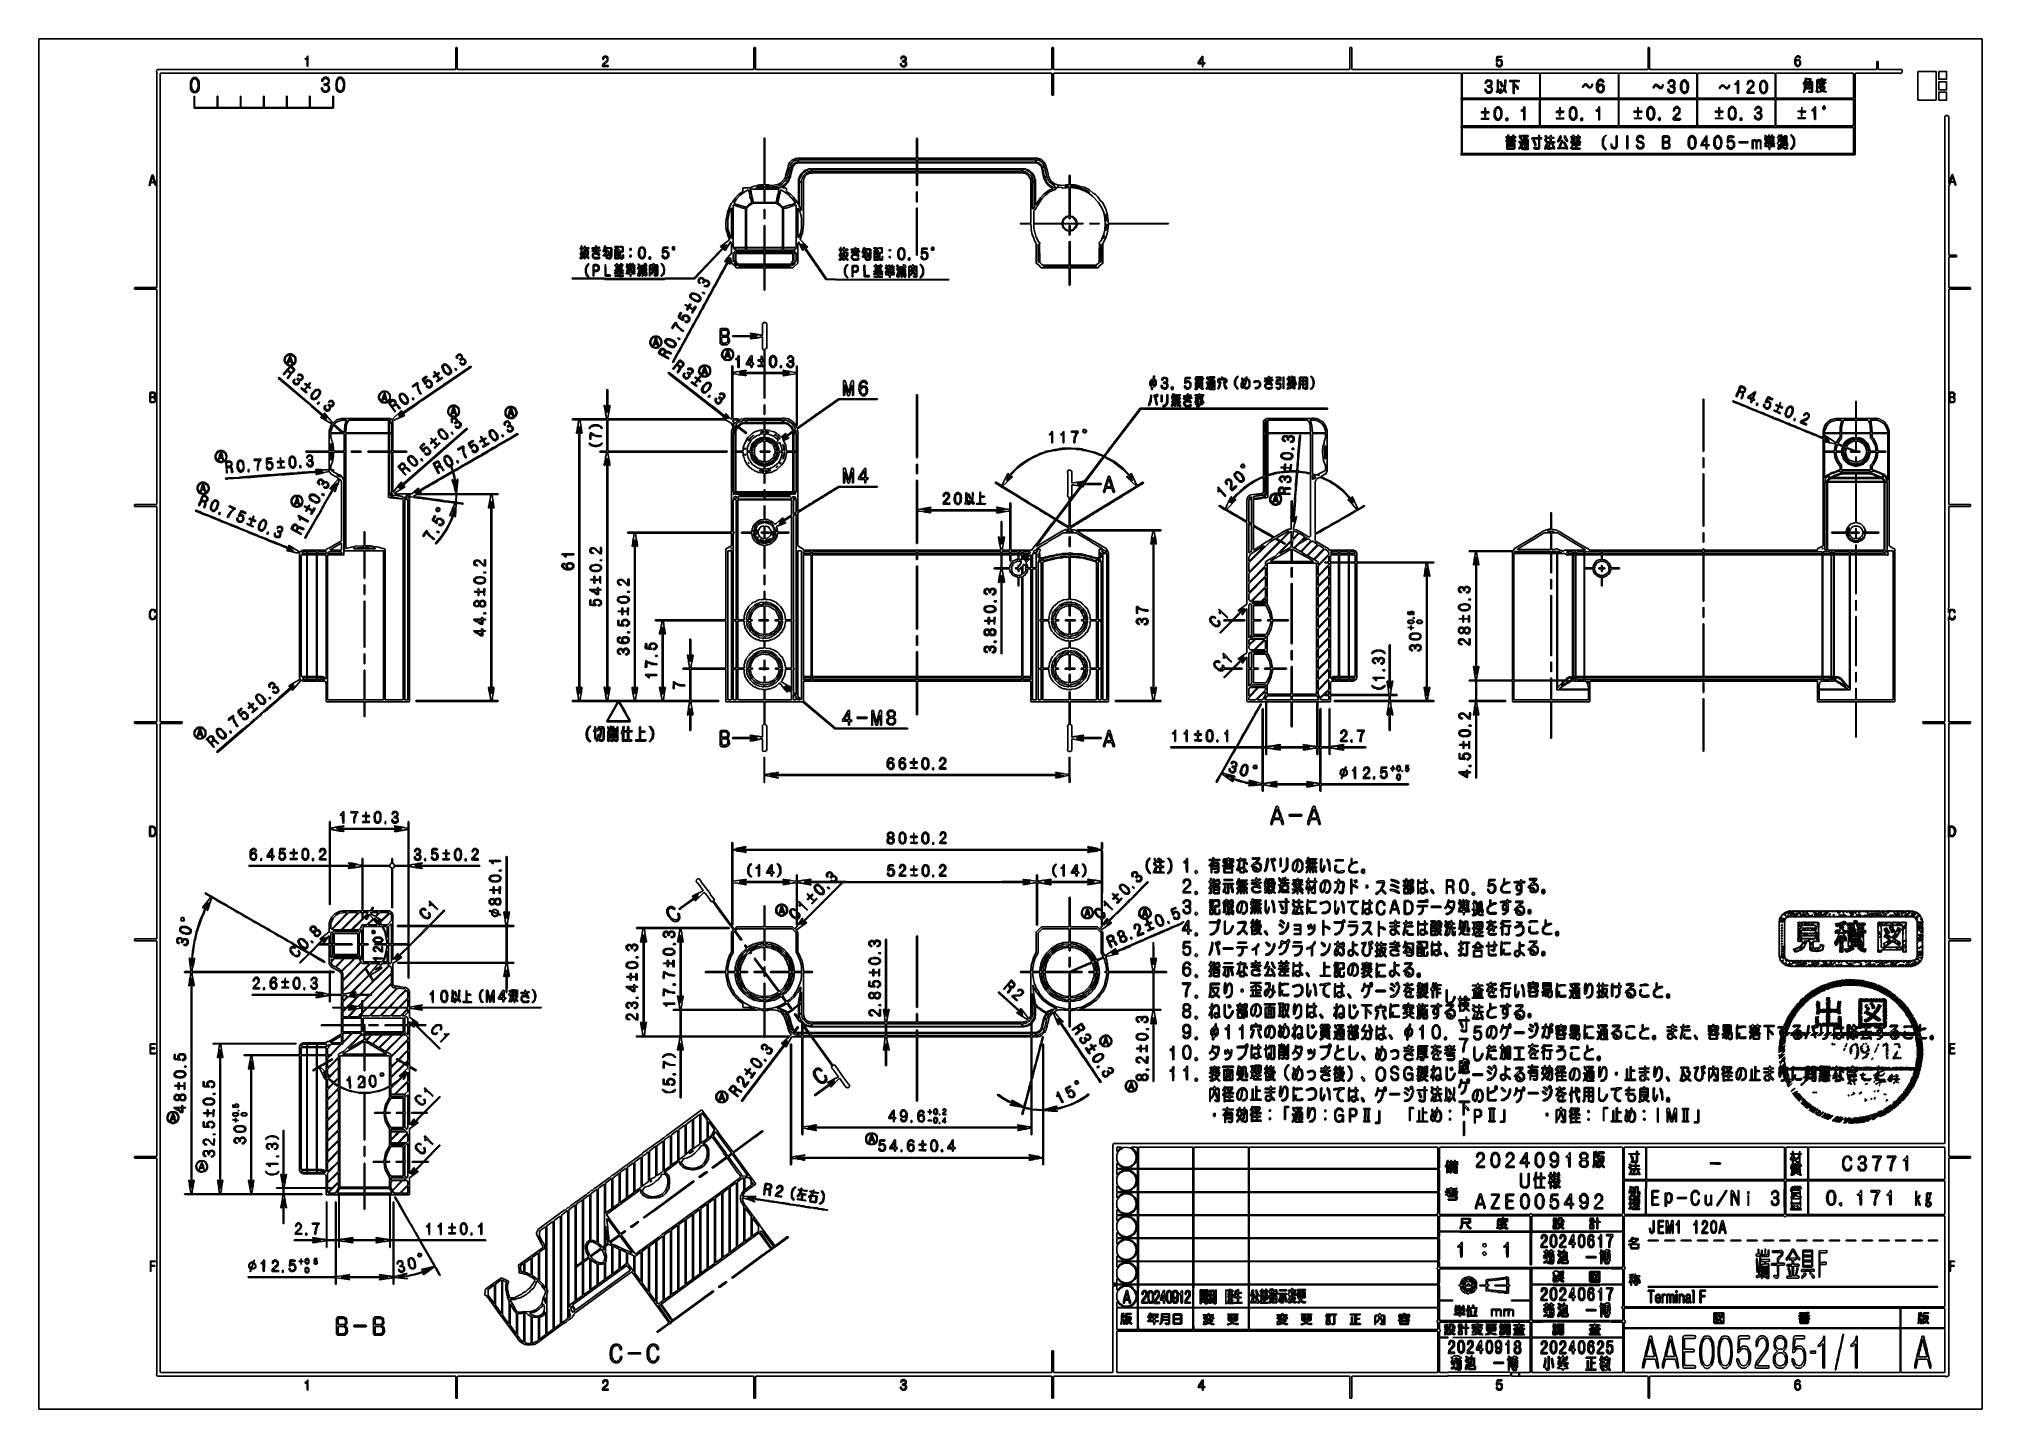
# Model space of a CAD drawing. Header units: millimetres. Extents: x 0 to 421, y 0 to 297.
import ezdxf

# ---------------------------------------------------------------- set-up
doc = ezdxf.new("R2010")
doc.units = ezdxf.units.MM
doc.layers.add('PAGE', color=8, linetype='Continuous')
doc.layers.add('PDF_TRACE', color=7, linetype='Continuous')

msp = doc.modelspace()

# ---------------------------------------------------------------- linework, layer by layer
at = {"layer": 'PAGE'}
msp.add_lwpolyline([(0, 0), (420.62, 0), (420.62, 296.67), (0, 296.67)], close=True, dxfattribs=at)
at = {"layer": 'PDF_TRACE'}
for points in [[(25.53, 289.88), (25.46, 289.5), (25.53, 289.43), (25.53, 242.89), (25.46, 242.82), (20.76, 242.82), (20.7, 242.76), (20.7, 242.57), (20.76, 242.51), (25.46, 242.51), (25.53, 242.44), (25.53, 195.9), (25.46, 195.83), (20.76, 195.83), (20.7, 195.77), (20.7, 195.52), (20.76, 195.45), (25.46, 195.45), (25.53, 195.39), (25.53, 148.91), (25.46, 148.84), (20.76, 148.84), (20.7, 148.78), (20.7, 148.53), (20.76, 148.46), (25.46, 148.46), (25.53, 148.4), (25.53, 101.85), (25.46, 101.79), (20.76, 101.79), (20.7, 101.73), (20.7, 101.47), (20.76, 101.41), (25.46, 101.41), (25.53, 101.35), (25.53, 54.74), (25.46, 54.67), (20.76, 54.67), (20.7, 54.61), (20.7, 54.42), (20.76, 54.36), (25.46, 54.36), (25.53, 54.29), (25.53, 7.62), (25.46, 7.56), (25.53, 7.24), (25.72, 7.11), (90.17, 7.11), (90.23, 7.05), (90.23, 2.41), (90.3, 2.35), (90.55, 2.35), (90.55, 6.99), (90.68, 7.11), (154.69, 7.11), (154.75, 7.05), (154.75, 2.41), (154.81, 2.35), (155.07, 2.35), (155.13, 2.41), (155.13, 7.05), (155.19, 7.11), (219.2, 7.11), (219.27, 7.05), (219.27, 2.41), (219.33, 2.35), (219.58, 2.35), (219.65, 2.41), (219.65, 7.05), (219.71, 7.11), (283.72, 7.11), (283.78, 7.05), (283.78, 2.41), (283.84, 2.35), (284.1, 2.35), (284.16, 2.41), (284.16, 7.05), (284.23, 7.11), (304.99, 7.11), (305.05, 7.3), (305.18, 7.18), (318.45, 7.18), (318.64, 7.37), (318.64, 7.81), (318.45, 8), (305.18, 8), (305.05, 7.87), (304.99, 7.94), (303.21, 7.94), (303.15, 8), (303.15, 15.37), (303.21, 15.43), (304.99, 15.43), (304.99, 15.56), (303.21, 15.56), (303.15, 15.62), (303.15, 16.76), (303.34, 16.89), (303.34, 17.15), (303.15, 17.34), (303.15, 18.8), (303.21, 18.86), (306.01, 18.86), (306.07, 18.92), (306.13, 18.86), (318.52, 18.86), (318.64, 18.99), (318.52, 19.18), (306.13, 19.18), (306.07, 19.11), (306.01, 19.18), (303.21, 19.18), (303.15, 19.24), (303.15, 23.37), (303.21, 23.43), (306.01, 23.43), (306.01, 23.56), (303.21, 23.56), (303.15, 23.62), (303.15, 26.73), (302.83, 26.73), (302.83, 22.1), (302.77, 22.03), (262.06, 22.03), (262, 22.1), (261.81, 22.1), (261.75, 22.03), (250.06, 22.03), (249.94, 22.16), (249.94, 26.16), (249.81, 26.1), (249.81, 22.1), (249.75, 22.03), (238.06, 22.03), (237.93, 22.16), (237.93, 26.16), (237.81, 26.1), (237.81, 22.1), (237.74, 22.03), (235.78, 22.03), (235.71, 22.1), (235.78, 22.16), (236.16, 22.23), (236.79, 22.54), (237.24, 22.99), (237.43, 23.3), (237.62, 23.94), (237.62, 24.89), (237.43, 25.46), (237.24, 25.78), (236.79, 26.16), (236.6, 26.16), (236.54, 26.1), (237.24, 25.4), (237.49, 24.64), (237.43, 23.75), (237.11, 23.18), (236.54, 22.61), (235.78, 22.29), (234.82, 22.29), (234.63, 22.35), (234.38, 22.67), (234.25, 22.67), (233.74, 23.18), (233.43, 23.69), (233.36, 23.88), (233.36, 25.15), (233.49, 25.34), (233.49, 25.46), (234.25, 26.29), (234.95, 26.61), (235.78, 26.61), (236.35, 26.42), (236.47, 26.29), (236.85, 26.29), (236.6, 26.48), (235.84, 26.73), (234.89, 26.73), (234.06, 26.42), (233.43, 25.78), (233.36, 25.84), (233.36, 26.73), (232.47, 26.73), (232.47, 8), (232.41, 7.94), (219.71, 7.94), (219.65, 8), (219.65, 12.57), (219.58, 12.64), (219.33, 12.64), (219.27, 12.57), (219.27, 8), (219.2, 7.94), (26.35, 7.94), (26.29, 8), (26.29, 148.4), (26.35, 148.46), (30.92, 148.46), (30.99, 148.53), (30.99, 148.78), (30.92, 148.84), (26.35, 148.84), (26.29, 148.91), (26.29, 289.18), (26.35, 289.24), (219.2, 289.24), (219.27, 289.18), (219.27, 284.54), (219.33, 284.48), (219.58, 284.48), (219.65, 284.54), (219.65, 289.18), (219.71, 289.24), (307.85, 289.24), (307.91, 289.18), (307.91, 283.84), (307.85, 283.78), (307.85, 283.59), (307.91, 283.53), (307.91, 277.81), (307.85, 277.75), (307.85, 277.49), (307.91, 277.43), (307.91, 271.84), (307.85, 271.78), (307.85, 271.53), (393.06, 271.53), (393.13, 271.59), (393.13, 289.18), (393.19, 289.24), (402.78, 289.24), (402.84, 289.12), (402.97, 289.24), (403.16, 289.24), (403.16, 289.31), (403.35, 289.43), (403.35, 289.81), (403.16, 290.07), (402.97, 290.07), (402.91, 290.13), (402.78, 290.07), (398.21, 290.07), (398.14, 290.13), (398.14, 291.72), (398.08, 291.78), (397.89, 291.78), (397.83, 291.72), (397.83, 290.13), (397.76, 290.07), (348.68, 290.07), (348.61, 290.13), (348.61, 294.7), (348.55, 294.77), (348.36, 294.77), (348.3, 294.7), (348.3, 290.13), (348.23, 290.07), (284.23, 290.07), (284.16, 290.13), (284.16, 294.7), (284.1, 294.77), (283.84, 294.77), (283.78, 294.7), (283.78, 290.13), (283.72, 290.07), (219.71, 290.07), (219.65, 290.13), (219.65, 294.7), (219.58, 294.77), (219.33, 294.77), (219.27, 294.7), (219.27, 290.13), (219.2, 290.07), (155.19, 290.07), (155.13, 290.13), (155.13, 294.7), (155.07, 294.77), (154.81, 294.77), (154.75, 294.7), (154.75, 290.13), (154.69, 290.07), (90.61, 290.07), (90.55, 290.13), (90.55, 294.7), (90.49, 294.77), (90.3, 294.77), (90.23, 294.7), (90.23, 290.13), (90.17, 290.07), (25.72, 290.07)], [(58.17, 292.99), (58.04, 292.61), (57.66, 292.35), (57.66, 292.29), (57.91, 292.29), (57.98, 292.35), (58.04, 292.29), (58.1, 290.77), (58.17, 290.7), (58.23, 290.77), (58.23, 292.93)], [(122.43, 292.93), (122.17, 292.73), (122.05, 292.48), (122.05, 292.23), (122.17, 292.23), (122.3, 292.54), (122.55, 292.73), (122.87, 292.67), (123.06, 292.35), (123, 292.04), (122.24, 291.34), (121.98, 290.89), (121.98, 290.7), (123.25, 290.7), (123.25, 290.89), (122.36, 290.89), (122.3, 290.96), (122.3, 291.08), (123, 291.72), (123.19, 292.04), (123.19, 292.61), (123.13, 292.73), (122.87, 292.93)], [(187.01, 292.93), (186.82, 292.86), (186.63, 292.67), (186.56, 292.35), (186.63, 292.29), (186.75, 292.42), (186.75, 292.54), (186.94, 292.67), (187.39, 292.67), (187.52, 292.54), (187.58, 292.35), (187.52, 292.1), (187.39, 291.97), (187.01, 291.97), (186.94, 291.91), (186.94, 291.72), (187.01, 291.66), (187.39, 291.66), (187.58, 291.46), (187.58, 291.15), (187.52, 291.02), (187.26, 290.83), (186.94, 290.83), (186.69, 291.08), (186.63, 291.34), (186.5, 291.27), (186.5, 291.02), (186.56, 290.89), (186.88, 290.64), (187.39, 290.64), (187.52, 290.7), (187.77, 291.02), (187.77, 291.46), (187.71, 291.59), (187.45, 291.78), (187.71, 292.04), (187.71, 292.61), (187.26, 292.93)], [(251.97, 292.93), (251.78, 292.86), (250.95, 291.53), (250.95, 291.27), (251.78, 291.27), (251.84, 291.21), (251.84, 290.64), (251.97, 290.64), (251.97, 291.15), (252.09, 291.27), (252.35, 291.27), (252.35, 291.46), (252.09, 291.46), (251.97, 291.59)], [(251.78, 292.42), (251.84, 292.35), (251.84, 291.53), (251.78, 291.46), (251.33, 291.46), (251.21, 291.59), (251.59, 292.23)], [(315.66, 292.86), (315.59, 292.73), (315.59, 292.42), (315.53, 292.35), (315.53, 291.72), (315.66, 291.72), (315.85, 291.91), (316.23, 292.04), (316.55, 291.78), (316.61, 291.21), (316.36, 290.89), (316.17, 290.89), (316.1, 290.83), (316.04, 290.89), (315.85, 290.89), (315.72, 291.02), (315.66, 291.34), (315.53, 291.34), (315.53, 290.96), (315.66, 290.77), (315.91, 290.64), (316.36, 290.64), (316.48, 290.7), (316.74, 291.02), (316.74, 291.85), (316.67, 291.97), (316.42, 292.16), (315.98, 292.16), (315.85, 292.04), (315.72, 292.16), (315.72, 292.61), (316.04, 292.73), (316.55, 292.73), (316.67, 292.8), (316.67, 292.86)], [(380.62, 292.99), (380.3, 292.73), (380.05, 292.16), (380.05, 291.4), (380.17, 291.02), (380.43, 290.77), (380.56, 290.7), (380.87, 290.7), (381.32, 291.21), (381.32, 291.72), (381, 292.16), (380.56, 292.16), (380.3, 291.91), (380.24, 291.97), (380.24, 292.35), (380.36, 292.61), (380.62, 292.8), (380.87, 292.8), (381.19, 292.48), (381.25, 292.61), (381.13, 292.86), (380.87, 292.99)], [(380.62, 292.04), (380.87, 292.04), (381.06, 291.85), (381.13, 291.66), (381.13, 291.21), (381.06, 291.08), (380.81, 290.89), (380.49, 290.96), (380.24, 291.34), (380.24, 291.66), (380.43, 291.91)], [(33.53, 288.29), (33.21, 288.1), (32.83, 287.4), (32.83, 285.81), (32.96, 285.5), (33.21, 285.18), (33.46, 285.05), (34.04, 285.05), (34.23, 285.11), (34.48, 285.37), (34.61, 285.62), (34.61, 285.81), (34.67, 285.88), (34.67, 287.34), (34.61, 287.4), (34.61, 287.59), (34.29, 288.1), (33.97, 288.29)], [(33.65, 288.04), (33.97, 287.97), (34.23, 287.72), (34.48, 287.02), (34.48, 286.19), (34.35, 285.75), (34.04, 285.37), (33.85, 285.31), (33.53, 285.37), (33.34, 285.56), (33.08, 286), (33.08, 286.19), (33.02, 286.26), (33.02, 287.08), (33.08, 287.15), (33.08, 287.4), (33.27, 287.78), (33.46, 287.97)], [(61.85, 288.35), (61.66, 288.29), (61.59, 288.16), (61.4, 288.04), (61.28, 287.78), (61.28, 287.46), (61.47, 287.59), (61.59, 287.91), (61.85, 288.1), (62.29, 288.1), (62.61, 287.78), (62.67, 287.65), (62.67, 287.34), (62.61, 287.21), (62.29, 286.96), (61.79, 286.96), (61.72, 286.7), (61.85, 286.58), (62.04, 286.58), (62.1, 286.64), (62.42, 286.58), (62.67, 286.26), (62.67, 285.75), (62.42, 285.43), (62.23, 285.37), (61.91, 285.37), (61.59, 285.5), (61.4, 285.81), (61.4, 286), (61.28, 286.13), (61.15, 286), (61.15, 285.75), (61.53, 285.24), (61.85, 285.11), (62.29, 285.11), (62.61, 285.24), (62.8, 285.43), (62.93, 285.75), (62.86, 286.38), (62.42, 286.77), (62.61, 286.89), (62.8, 287.15), (62.86, 287.78), (62.55, 288.23), (62.29, 288.35)], [(65.09, 288.35), (64.77, 288.23), (64.39, 287.65), (64.33, 286.83), (64.26, 286.77), (64.33, 286.58), (64.33, 285.94), (64.52, 285.5), (64.77, 285.24), (65.02, 285.11), (65.47, 285.11), (65.91, 285.5), (66.1, 285.88), (66.1, 286.13), (66.17, 286.19), (66.17, 287.21), (65.91, 287.91), (65.4, 288.35)], [(65.09, 288.1), (65.4, 288.1), (65.72, 287.78), (65.72, 287.59), (65.91, 287.27), (65.91, 287.02), (65.98, 286.96), (65.98, 286.58), (65.91, 286.51), (65.79, 285.69), (65.34, 285.37), (65.15, 285.37), (64.71, 285.69), (64.58, 285.94), (64.58, 286.32), (64.52, 286.38), (64.58, 287.46), (64.77, 287.85)], [(308.04, 289.18), (308.1, 289.24), (324.8, 289.24), (324.87, 289.18), (324.87, 283.91), (324.8, 283.84), (308.1, 283.84), (308.04, 283.91)], [(313.56, 287.78), (313.31, 287.65), (313.12, 287.4), (313.05, 287.08), (313.18, 287.02), (313.31, 287.15), (313.31, 287.27), (313.63, 287.53), (314.01, 287.53), (314.26, 287.34), (314.32, 286.83), (314.01, 286.58), (313.82, 286.51), (313.75, 286.58), (313.56, 286.58), (313.56, 286.32), (313.82, 286.19), (314.26, 286.13), (314.39, 285.88), (314.39, 285.62), (314.32, 285.56), (314.32, 285.37), (314.2, 285.24), (313.75, 285.18), (313.69, 285.24), (313.5, 285.24), (313.37, 285.37), (313.25, 285.75), (313.05, 285.81), (313.05, 285.37), (313.25, 285.11), (313.56, 284.92), (314.07, 284.92), (314.32, 285.05), (314.58, 285.43), (314.58, 286), (314.52, 286.13), (314.2, 286.38), (314.52, 286.77), (314.52, 287.34), (314.39, 287.59), (314.2, 287.72)], [(315.79, 287.85), (315.72, 287.78), (315.72, 285.56), (315.66, 285.43), (315.53, 285.37), (315.53, 285.11), (315.59, 285.05), (315.91, 285.18), (316.55, 285.69), (316.55, 285.81), (316.42, 285.88), (316.04, 285.56), (315.85, 285.62), (315.85, 287.78)], [(317.5, 287.78), (317.31, 287.72), (317.31, 286.83), (317.25, 286.77), (317.06, 285.81), (316.74, 285.43), (316.17, 285.11), (316.17, 284.92), (316.23, 284.86), (316.67, 285.05), (317.12, 285.56), (317.25, 285.5), (317.37, 285.18), (317.5, 285.05), (317.63, 285.05), (317.56, 285.43), (317.25, 285.88), (317.37, 286.07), (317.37, 286.32), (317.44, 286.38)], [(316.36, 287.53), (316.29, 287.46), (316.29, 287.21), (316.61, 286.38), (316.74, 286.32), (316.8, 286.38), (316.8, 286.7), (316.48, 287.4)], [(318.33, 287.65), (318.39, 287.46), (319.02, 287.46), (319.15, 287.34), (319.15, 284.86), (319.34, 284.86), (319.34, 286.45), (319.4, 286.51), (319.6, 286.45), (319.72, 286.26), (319.91, 286.13), (319.98, 285.88), (320.04, 285.81), (320.23, 285.81), (320.23, 286), (320.04, 286.38), (319.4, 286.89), (319.34, 287.02), (319.34, 287.34), (319.47, 287.46), (320.42, 287.46), (320.42, 287.59), (320.29, 287.65)], [(324.99, 289.18), (325.06, 289.24), (341.82, 289.24), (341.88, 289.18), (341.88, 283.91), (341.82, 283.84), (325.06, 283.84), (324.99, 283.91)], [(334.14, 286.13), (334.33, 286.26), (334.39, 286.45), (334.58, 286.64), (334.77, 286.7), (335.34, 286.19), (335.6, 286.07), (335.91, 286.07), (336.23, 286.38), (336.3, 286.83), (336.23, 286.89), (336.17, 286.83), (336.11, 286.58), (335.91, 286.38), (335.6, 286.32), (335.09, 286.83), (334.71, 286.96), (334.52, 286.89), (334.2, 286.51)], [(337.95, 287.91), (337.76, 287.85), (337.44, 287.53), (337.38, 287.27), (337.18, 286.96), (337.18, 285.81), (337.31, 285.69), (337.31, 285.5), (337.44, 285.31), (337.76, 285.05), (338.14, 284.99), (338.45, 285.11), (338.77, 285.5), (338.77, 285.69), (338.84, 285.75), (338.84, 286.26), (338.65, 286.64), (338.26, 286.89), (337.88, 286.89), (337.76, 286.83), (337.5, 286.45), (337.44, 286.51), (337.44, 287.02), (337.57, 287.34), (337.82, 287.59), (338.33, 287.59), (338.58, 287.21), (338.77, 287.34), (338.77, 287.46), (338.45, 287.78), (338.2, 287.91)], [(338.01, 286.64), (338.2, 286.64), (338.45, 286.38), (338.58, 286.13), (338.58, 285.75), (338.52, 285.62), (338.14, 285.31), (337.88, 285.31), (337.63, 285.5), (337.44, 285.94), (337.57, 286.32)], [(342.01, 289.18), (342.07, 289.24), (358.84, 289.24), (358.9, 289.18), (358.9, 283.91), (358.84, 283.84), (342.07, 283.84), (342.01, 283.91)], [(349.44, 286), (349.63, 286.13), (349.69, 286.32), (349.88, 286.51), (350.08, 286.58), (350.65, 286.07), (350.9, 285.94), (351.22, 285.94), (351.54, 286.26), (351.6, 286.7), (351.54, 286.77), (351.47, 286.7), (351.41, 286.45), (351.22, 286.26), (350.9, 286.19), (350.39, 286.7), (350.01, 286.83), (349.82, 286.77), (349.5, 286.38)], [(353.12, 287.78), (352.74, 287.46), (352.68, 287.34), (352.68, 287.02), (352.87, 287.02), (352.93, 287.34), (353.19, 287.53), (353.63, 287.53), (353.82, 287.4), (353.89, 287.21), (353.89, 286.83), (353.82, 286.7), (353.5, 286.51), (353.12, 286.58), (353.12, 286.32), (353.19, 286.26), (353.57, 286.26), (353.69, 286.19), (353.95, 285.88), (353.95, 285.5), (353.76, 285.24), (353.25, 285.18), (352.93, 285.37), (352.81, 285.81), (352.62, 285.81), (352.62, 285.37), (352.87, 285.05), (353.12, 284.92), (353.63, 284.92), (353.89, 285.05), (354.14, 285.43), (354.14, 286.07), (354.01, 286.26), (353.76, 286.38), (354.08, 286.77), (354.08, 287.4), (353.89, 287.65), (353.63, 287.78)], [(356.11, 287.78), (355.79, 287.65), (355.6, 287.46), (355.41, 287.08), (355.41, 286.89), (355.35, 286.83), (355.35, 285.81), (355.6, 285.18), (356.04, 284.86), (356.3, 284.86), (356.68, 285.05), (356.93, 285.43), (357, 285.94), (357.06, 286), (357.06, 286.64), (357, 286.7), (357, 286.96), (356.87, 287.34), (356.55, 287.65), (356.3, 287.78)], [(355.98, 287.46), (356.36, 287.46), (356.49, 287.4), (356.81, 286.7), (356.81, 285.81), (356.68, 285.43), (356.43, 285.18), (355.98, 285.18), (355.73, 285.43), (355.6, 285.81), (355.6, 286.89), (355.79, 287.27)], [(359.03, 289.18), (359.09, 289.24), (375.79, 289.24), (375.86, 289.18), (375.86, 283.91), (375.79, 283.84), (359.09, 283.84), (359.03, 283.91)], [(363.79, 285.94), (363.92, 285.94), (363.92, 286.07), (364.17, 286.38), (364.55, 286.45), (365.19, 285.88), (365.51, 285.88), (365.82, 286.13), (365.95, 286.45), (365.95, 286.64), (365.82, 286.64), (365.76, 286.32), (365.38, 286.07), (365.12, 286.19), (364.68, 286.64), (364.3, 286.7), (363.98, 286.45), (363.79, 286.13)], [(367.73, 287.65), (367.6, 287.27), (367.41, 287.08), (367.22, 287.02), (367.09, 286.83), (367.28, 286.77), (367.54, 286.96), (367.66, 286.89), (367.66, 284.92), (367.79, 284.86), (367.86, 284.92), (367.86, 287.59)], [(370.27, 287.65), (369.89, 287.4), (369.82, 286.83), (369.89, 286.77), (370.01, 286.89), (370.08, 287.21), (370.33, 287.46), (370.71, 287.46), (371.03, 287.08), (371.03, 286.77), (370.59, 286.13), (370.08, 285.69), (369.89, 285.43), (369.7, 284.99), (369.76, 284.92), (371.22, 284.86), (371.28, 284.92), (371.22, 285.11), (370.01, 285.11), (369.95, 285.18), (370.97, 286.26), (371.22, 286.64), (371.22, 287.21), (371.16, 287.34), (370.84, 287.65)], [(373, 287.65), (372.74, 287.4), (372.68, 287.15), (372.49, 286.83), (372.49, 285.69), (372.81, 285.05), (373.13, 284.86), (373.51, 284.86), (373.7, 284.99), (374.01, 285.37), (374.01, 285.62), (374.14, 285.81), (374.14, 286.64), (373.89, 287.34), (373.57, 287.65)], [(373.19, 287.46), (373.51, 287.46), (373.76, 287.15), (373.89, 286.77), (373.89, 285.69), (373.82, 285.62), (373.82, 285.43), (373.7, 285.24), (373.44, 285.05), (373.19, 285.05), (372.94, 285.24), (372.74, 285.56), (372.74, 285.94), (372.68, 286), (372.74, 286.89), (372.94, 287.27)], [(375.98, 289.18), (376.05, 289.24), (392.75, 289.24), (392.81, 289.18), (392.81, 283.91), (392.75, 283.84), (376.05, 283.84), (375.98, 283.91)], [(382.4, 288.16), (382.33, 287.59), (381.89, 286.96), (382.02, 286.89), (382.14, 287.02), (382.21, 286.96), (382.21, 285.75), (382.02, 285.43), (381.95, 285.11), (382.02, 285.05), (382.4, 285.81), (383.73, 285.88), (383.79, 285.81), (383.79, 285.37), (383.73, 285.31), (383.29, 285.31), (383.22, 285.37), (383.1, 285.31), (383.1, 285.18), (383.22, 285.11), (383.73, 285.05), (383.92, 285.24), (383.92, 287.34), (383.86, 287.4), (383.41, 287.4), (383.35, 287.46), (383.6, 287.72), (383.54, 288.04), (382.59, 288.04), (382.52, 288.16)], [(382.33, 287.08), (382.4, 287.15), (382.97, 287.15), (383.03, 287.08), (383.03, 286.83), (382.97, 286.77), (382.4, 286.77), (382.33, 286.83)], [(382.33, 286.51), (382.4, 286.58), (382.97, 286.58), (383.03, 286.51), (383.03, 286.19), (382.97, 286.13), (382.4, 286.13), (382.33, 286.19)], [(382.4, 287.46), (382.59, 287.85), (383.35, 287.85), (383.41, 287.78), (383.29, 287.53), (383.1, 287.4), (382.46, 287.4)], [(383.16, 287.08), (383.22, 287.15), (383.73, 287.15), (383.79, 287.08), (383.79, 286.83), (383.73, 286.77), (383.22, 286.77), (383.16, 286.83)], [(383.16, 286.51), (383.22, 286.58), (383.73, 286.58), (383.79, 286.51), (383.79, 286.19), (383.73, 286.13), (383.22, 286.13), (383.16, 286.19)], [(386.84, 287.85), (386.08, 287.85), (386.02, 287.91), (386.02, 288.1), (385.83, 288.16), (385.83, 287.91), (385.76, 287.85), (385, 287.85), (384.87, 287.65), (384.87, 285.88), (384.68, 285.24), (384.81, 285.18), (385, 285.75), (385, 287.59), (385.25, 287.72), (385.44, 287.65), (385.44, 287.4), (385.38, 287.34), (385.19, 287.34), (385.13, 287.21), (385.44, 287.08), (385.44, 286.7), (385.64, 286.58), (386.27, 286.58), (386.4, 286.7), (386.4, 287.08), (386.84, 287.21), (386.52, 287.27), (386.4, 287.4), (386.4, 287.65), (386.46, 287.72), (386.78, 287.72)], [(385.19, 286.32), (385.13, 286.19), (385.25, 286.19), (385.83, 285.5), (385.64, 285.37), (385.06, 285.24), (385, 285.18), (385.06, 285.05), (385.38, 285.18), (385.7, 285.18), (386.02, 285.43), (386.46, 285.18), (386.84, 285.11), (386.84, 285.31), (386.78, 285.37), (386.59, 285.37), (386.27, 285.5), (386.33, 285.69), (386.59, 286), (386.59, 286.26), (386.52, 286.32)], [(385.64, 287.65), (385.7, 287.72), (386.21, 287.72), (386.27, 287.65), (386.27, 287.4), (386.21, 287.34), (385.7, 287.34), (385.64, 287.4)], [(385.64, 287.08), (385.7, 287.15), (386.21, 287.15), (386.27, 287.08), (386.27, 286.83), (386.21, 286.77), (385.7, 286.77), (385.64, 286.83)], [(385.64, 286), (385.7, 286.13), (386.4, 286.13), (386.46, 286.07), (386.4, 285.94), (386.02, 285.62)], [(406.72, 289.62), (406.72, 283.4), (410.65, 283.4), (410.65, 289.62)], [(411.23, 289.62), (411.23, 287.91), (412.94, 287.91), (412.94, 289.62)], [(411.23, 287.34), (411.23, 285.62), (412.94, 285.62), (412.94, 287.34)], [(33.59, 284.23), (33.59, 281.75), (33.65, 281.69), (63.69, 281.69), (63.75, 281.75), (63.75, 284.23), (63.69, 284.29), (63.63, 284.23), (63.63, 281.88), (63.56, 281.81), (58.8, 281.81), (58.74, 281.88), (58.74, 284.23), (58.67, 284.29), (58.61, 284.23), (58.61, 281.88), (58.55, 281.81), (53.78, 281.81), (53.72, 281.88), (53.72, 284.23), (53.66, 284.29), (53.59, 284.23), (53.59, 281.88), (53.53, 281.81), (48.83, 281.81), (48.77, 281.88), (48.77, 284.23), (48.7, 284.29), (48.64, 284.23), (48.64, 281.88), (48.58, 281.81), (43.81, 281.81), (43.75, 281.88), (43.75, 284.23), (43.69, 284.29), (43.62, 284.23), (43.62, 281.88), (43.56, 281.81), (38.8, 281.81), (38.73, 281.88), (38.73, 284.23), (38.67, 284.29), (38.61, 284.23), (38.61, 281.88), (38.54, 281.81), (33.78, 281.81), (33.72, 281.88), (33.72, 284.23), (33.65, 284.29)], [(308.04, 283.46), (308.1, 283.53), (324.8, 283.53), (324.87, 283.46), (324.87, 283.21), (324.99, 283.21), (324.99, 283.46), (325.06, 283.53), (341.82, 283.53), (341.88, 283.46), (341.88, 277.88), (341.82, 277.81), (324.99, 277.81), (324.93, 277.88), (324.93, 283.08), (324.8, 283.08), (324.8, 277.88), (324.74, 277.81), (308.1, 277.81), (308.04, 277.88)], [(315.59, 281.94), (315.28, 281.69), (315.02, 281.11), (315.02, 279.78), (315.28, 279.34), (315.53, 279.08), (316.1, 279.08), (316.48, 279.4), (316.61, 279.72), (316.61, 279.97), (316.67, 280.03), (316.67, 281.05), (316.48, 281.56), (316.17, 281.88), (316.04, 281.94)], [(321.56, 282), (321.44, 281.81), (321.44, 281.62), (321.18, 281.37), (320.87, 281.18), (320.93, 281.05), (321.12, 281.05), (321.37, 281.24), (321.44, 281.18), (321.44, 279.15), (321.5, 279.08), (321.63, 279.15), (321.63, 281.94)], [(329.25, 281.88), (329.18, 281.05), (329.12, 280.99), (328.55, 280.99), (328.42, 280.86), (328.49, 280.73), (329.12, 280.73), (329.18, 280.67), (329.18, 280.1), (329.25, 279.97), (329.31, 280.67), (329.37, 280.73), (330.01, 280.73), (330.07, 280.8), (330.01, 280.99), (329.37, 280.99), (329.31, 281.05), (329.31, 281.81)], [(331.85, 281.94), (331.53, 281.69), (331.28, 281.11), (331.28, 279.78), (331.53, 279.34), (331.79, 279.08), (332.36, 279.08), (332.74, 279.4), (332.87, 279.72), (332.87, 279.97), (332.93, 280.03), (332.93, 281.05), (332.74, 281.56), (332.42, 281.88), (332.3, 281.94)], [(337.76, 282), (337.63, 281.81), (337.63, 281.62), (337.38, 281.37), (337.06, 281.18), (337.12, 281.05), (337.31, 281.05), (337.57, 281.24), (337.63, 281.18), (337.63, 279.15), (337.69, 279.08), (337.82, 279.15), (337.82, 281.94)], [(342.01, 283.46), (342.07, 283.53), (358.84, 283.53), (358.9, 283.46), (358.9, 277.88), (358.84, 277.81), (342.07, 277.81), (342.01, 277.88)], [(346.07, 281.88), (346.07, 281.05), (346.01, 280.99), (345.38, 280.99), (345.25, 280.92), (345.25, 280.8), (346.01, 280.8), (346.07, 280.73), (346.07, 279.91), (346.2, 279.91), (346.2, 280.73), (346.27, 280.8), (346.96, 280.8), (346.96, 280.99), (346.27, 280.99), (346.2, 281.05), (346.2, 281.81)], [(348.81, 282), (348.49, 281.88), (348.3, 281.69), (348.11, 281.3), (348.11, 281.11), (348.04, 281.05), (348.04, 280.03), (348.3, 279.4), (348.74, 279.08), (349, 279.08), (349.38, 279.27), (349.63, 279.65), (349.69, 280.16), (349.76, 280.23), (349.76, 280.86), (349.69, 280.92), (349.69, 281.18), (349.57, 281.56), (349.25, 281.88), (349, 282)], [(354.39, 282), (353.89, 281.62), (353.82, 281.05), (354.01, 281.11), (354.14, 281.5), (354.33, 281.69), (354.77, 281.69), (355.03, 281.37), (355.03, 280.92), (354.96, 280.73), (354.77, 280.54), (354.58, 280.48), (354.27, 280.16), (354.08, 279.84), (353.82, 279.65), (353.76, 279.53), (353.76, 279.15), (353.95, 279.15), (354.01, 279.08), (355.22, 279.08), (355.35, 279.21), (355.28, 279.4), (354.14, 279.4), (354.08, 279.46), (354.08, 279.59), (354.46, 280.03), (354.71, 280.16), (355.22, 280.73), (355.22, 281.62), (354.77, 282)], [(359.03, 283.46), (359.09, 283.53), (375.79, 283.53), (375.86, 283.46), (375.86, 277.88), (375.79, 277.81), (359.09, 277.81), (359.03, 277.88)], [(363.66, 281.88), (363.66, 281.05), (363.6, 280.99), (362.9, 280.99), (362.84, 280.86), (362.9, 280.8), (363.6, 280.8), (363.66, 280.73), (363.66, 279.97), (363.73, 279.91), (363.79, 279.97), (363.79, 280.73), (363.85, 280.8), (364.49, 280.8), (364.55, 280.92), (364.49, 280.99), (363.85, 280.99), (363.79, 281.05), (363.79, 281.75)], [(366.33, 282), (365.95, 281.69), (365.82, 281.43), (365.82, 281.24), (365.7, 280.99), (365.7, 280.16), (365.76, 280.1), (365.76, 279.78), (365.89, 279.53), (366.33, 279.15), (366.71, 279.15), (367.16, 279.46), (367.28, 279.78), (367.28, 280.35), (367.35, 280.42), (367.28, 281.3), (367.16, 281.62), (366.65, 282)], [(371.98, 282), (371.54, 281.69), (371.41, 281.3), (371.54, 281.24), (371.67, 281.5), (371.98, 281.75), (372.43, 281.75), (372.62, 281.56), (372.68, 281.37), (372.62, 280.99), (372.36, 280.8), (371.98, 280.8), (371.92, 280.73), (371.92, 280.48), (372.36, 280.48), (372.49, 280.42), (372.74, 280.1), (372.74, 279.78), (372.68, 279.65), (372.36, 279.4), (371.92, 279.4), (371.79, 279.46), (371.54, 279.78), (371.54, 280.03), (371.41, 280.03), (371.35, 279.84), (371.41, 279.78), (371.41, 279.59), (371.6, 279.34), (371.98, 279.15), (372.36, 279.15), (372.81, 279.46), (372.94, 279.78), (372.94, 280.1), (372.81, 280.42), (372.49, 280.61), (372.74, 280.86), (372.87, 281.11), (372.87, 281.43), (372.81, 281.62), (372.55, 281.88), (372.3, 282)], [(375.98, 283.46), (376.05, 283.53), (392.75, 283.53), (392.81, 283.46), (392.81, 277.88), (392.75, 277.81), (376.05, 277.81), (375.98, 277.88)], [(381.57, 281.88), (381.51, 281.05), (381.44, 280.99), (380.81, 280.99), (380.75, 280.92), (381.32, 280.86), (381.51, 280.73), (381.51, 279.97), (381.57, 279.91), (381.63, 279.97), (381.63, 280.73), (381.7, 280.8), (382.33, 280.8), (382.4, 280.99), (381.7, 280.99), (381.63, 281.05), (381.63, 281.81)], [(384.49, 282), (384.3, 281.62), (384.11, 281.43), (383.92, 281.37), (383.79, 281.18), (383.98, 281.11), (384.24, 281.3), (384.3, 281.24), (384.37, 279.27), (384.49, 279.21), (384.56, 279.27), (384.56, 281.94)], [(386.33, 282.19), (386.14, 281.94), (386.14, 281.5), (386.33, 281.37), (386.46, 281.37), (386.65, 281.62), (386.65, 281.81), (386.59, 281.88), (386.59, 282.07), (386.46, 282.19)], [(386.4, 282.07), (386.52, 282), (386.59, 281.62), (386.46, 281.5), (386.33, 281.5), (386.21, 281.62), (386.21, 281.88)], [(411.23, 285.11), (411.23, 283.4), (412.94, 283.4), (412.94, 285.11)], [(413.07, 280.1), (412.81, 280.1), (412.56, 279.84), (412.56, 148.91), (412.5, 148.84), (407.86, 148.84), (407.8, 148.78), (407.8, 148.53), (407.86, 148.46), (412.5, 148.46), (412.56, 148.4), (412.56, 57.59), (412.5, 57.53), (232.98, 57.53), (232.85, 57.59), (232.47, 57.28), (232.47, 27.24), (233.36, 27.24), (233.36, 28.19), (233.43, 28.26), (234.06, 27.56), (234.89, 27.24), (235.84, 27.24), (236.6, 27.5), (237.24, 28.07), (237.49, 28.51), (237.62, 28.89), (237.62, 29.15), (237.68, 29.21), (237.68, 29.78), (237.43, 30.61), (237.24, 30.92), (236.85, 31.31), (236.41, 31.56), (235.84, 31.75), (234.89, 31.75), (234.51, 31.62), (234.12, 31.37), (234, 31.37), (233.43, 30.73), (233.36, 30.8), (233.36, 31.88), (233.43, 31.94), (237.81, 31.94), (237.81, 32.07), (233.43, 32.07), (233.36, 32.13), (233.36, 33.15), (233.43, 33.21), (234.06, 32.58), (234.89, 32.26), (235.84, 32.26), (236.6, 32.51), (237.3, 33.15), (237.3, 33.27), (237.55, 33.65), (237.62, 34.16), (237.68, 34.23), (237.68, 34.73), (237.62, 34.8), (237.62, 35.12), (237.49, 35.5), (237.24, 35.94), (236.85, 36.32), (236.03, 36.7), (235.08, 36.77), (235.01, 36.7), (234.51, 36.64), (234.12, 36.39), (234, 36.39), (233.43, 35.75), (233.36, 35.81), (233.36, 36.89), (233.43, 36.96), (237.81, 36.96), (237.81, 37.08), (233.43, 37.08), (233.36, 37.15), (233.36, 38.16), (233.43, 38.23), (233.87, 37.72), (234.19, 37.53), (234.31, 37.53), (234.51, 37.34), (234.82, 37.34), (235.08, 37.21), (235.65, 37.21), (235.9, 37.34), (236.22, 37.34), (236.47, 37.53), (236.6, 37.53), (236.79, 37.72), (236.92, 37.72), (237.3, 38.16), (237.3, 38.29), (237.49, 38.48), (237.62, 38.86), (237.62, 39.18), (237.68, 39.24), (237.68, 39.75), (237.62, 39.81), (237.62, 40.13), (237.49, 40.51), (236.92, 41.28), (236.79, 41.28), (236.6, 41.47), (235.65, 41.78), (235.08, 41.78), (234.06, 41.4), (233.87, 41.28), (233.43, 40.77), (233.36, 40.83), (233.36, 41.85), (233.43, 41.91), (237.74, 41.91), (237.81, 41.85), (237.81, 37.27), (238, 37.27), (238, 41.85), (238.06, 41.91), (249.75, 41.91), (249.81, 41.85), (249.81, 37.27), (250, 37.27), (250, 41.85), (250.06, 41.91), (261.75, 41.91), (261.81, 41.85), (261.81, 37.27), (262, 37.27), (262, 41.85), (262.06, 41.91), (302.77, 41.91), (302.83, 41.85), (302.83, 37.27), (303.15, 37.27), (303.15, 38.35), (303.21, 38.42), (307.53, 38.42), (307.53, 38.54), (303.21, 38.54), (303.15, 38.61), (303.15, 41.78), (303.21, 41.85), (322.71, 41.85), (322.77, 41.78), (322.77, 38.67), (323.09, 38.67), (323.15, 38.73), (323.15, 41.78), (323.21, 41.85), (342.77, 41.85), (342.84, 41.78), (342.84, 38.61), (342.77, 38.54), (338.2, 38.54), (338.2, 38.42), (342.77, 38.42), (342.84, 38.35), (342.84, 30.73), (342.77, 30.67), (340.36, 30.67), (340.36, 30.35), (342.77, 30.35), (342.84, 30.29), (342.84, 27.11), (342.77, 27.05), (338.14, 27.05), (338.14, 26.92), (342.77, 26.92), (342.84, 26.86), (342.84, 22.23), (342.65, 22.1), (342.65, 21.91), (342.84, 21.78), (342.84, 19.24), (342.77, 19.18), (340.36, 19.18), (340.36, 18.86), (342.77, 18.86), (342.84, 18.8), (342.84, 15.62), (342.77, 15.56), (323.21, 15.56), (323.15, 15.62), (323.15, 18.8), (323.21, 18.86), (325.56, 18.86), (325.56, 19.18), (323.21, 19.18), (323.15, 19.24), (323.15, 26.86), (323.21, 26.92), (327.6, 26.92), (327.6, 27.05), (323.21, 27.05), (323.15, 27.11), (323.15, 30.23), (322.83, 30.23), (322.83, 23.62), (322.77, 23.56), (318.77, 23.56), (318.77, 23.43), (322.77, 23.43), (322.83, 23.37), (322.83, 19.24), (322.77, 19.18), (321.82, 19.18), (321.82, 18.86), (322.77, 18.86), (322.83, 18.8), (322.83, 15.62), (322.77, 15.56), (321.18, 15.56), (321.18, 15.43), (322.77, 15.43), (322.83, 15.37), (322.83, 8), (322.77, 7.94), (320.48, 7.94), (320.48, 7.11), (348.23, 7.11), (348.3, 7.05), (348.3, 2.41), (348.36, 2.35), (348.55, 2.35), (348.61, 2.41), (348.61, 7.05), (348.68, 7.11), (412.75, 7.11), (412.81, 6.99), (413.38, 7.24), (413.45, 7.43), (413.38, 7.62), (413.38, 54.29), (413.45, 54.36), (418.02, 54.36), (418.08, 54.42), (418.08, 54.67), (413.45, 54.67), (413.38, 54.74), (413.38, 101.35), (413.45, 101.41), (418.02, 101.41), (418.08, 101.47), (418.08, 101.73), (418.02, 101.79), (413.45, 101.79), (413.38, 101.85), (413.38, 123.63), (413.32, 123.7), (413.32, 126.43), (413.38, 126.49), (413.38, 148.4), (413.45, 148.46), (418.02, 148.46), (418.08, 148.53), (418.08, 148.78), (418.02, 148.84), (413.45, 148.84), (413.38, 148.91), (413.38, 170.62), (413.32, 170.69), (413.32, 171.45), (413.38, 171.51), (413.58, 171.13), (413.96, 170.88), (414.34, 170.88), (414.65, 171.13), (414.78, 171.45), (414.78, 171.64), (414.65, 171.7), (414.59, 171.39), (414.34, 171.13), (413.89, 171.13), (413.58, 171.64), (413.58, 172.34), (413.77, 172.78), (413.96, 172.97), (414.34, 172.97), (414.46, 172.85), (414.59, 172.53), (414.72, 172.47), (414.72, 172.85), (414.59, 173.04), (414.34, 173.16), (413.89, 173.16), (413.77, 173.1), (413.38, 172.47), (413.32, 172.53), (413.32, 173.42), (413.38, 173.48), (413.38, 195.39), (413.45, 195.45), (418.02, 195.45), (418.08, 195.52), (418.08, 195.77), (418.02, 195.83), (413.45, 195.83), (413.38, 195.9), (413.38, 242.38), (413.51, 242.51), (418.08, 242.51), (418.08, 242.76), (418.02, 242.82), (413.45, 242.82), (413.38, 242.89), (413.38, 249.36), (413.51, 249.49), (415.1, 249.49), (415.1, 249.75), (415.04, 249.81), (413.45, 249.81), (413.38, 249.87), (413.38, 264.86), (413.58, 265.05), (413.7, 265.43), (413.89, 265.62), (414.53, 265.62), (414.65, 265.49), (414.78, 265.05), (414.91, 264.99), (414.91, 265.11), (414.21, 267.27), (414.15, 267.27), (414.02, 267.02), (413.51, 265.43), (413.45, 265.37), (413.38, 265.43), (413.38, 279.84)], [(312.99, 281.75), (312.99, 280.92), (312.93, 280.86), (312.23, 280.86), (312.23, 280.67), (312.93, 280.67), (312.99, 280.61), (312.99, 279.78), (313.12, 279.78), (313.12, 280.61), (313.18, 280.67), (313.88, 280.67), (313.88, 280.86), (313.18, 280.86), (313.12, 280.92), (313.12, 281.69)], [(312.23, 279.4), (312.23, 279.27), (313.82, 279.27), (313.88, 279.34), (313.82, 279.4)], [(315.98, 281.69), (316.23, 281.5), (316.42, 280.99), (316.42, 279.97), (316.36, 279.91), (316.36, 279.72), (316.1, 279.34), (315.72, 279.34), (315.59, 279.4), (315.28, 279.84), (315.21, 280.61), (315.28, 280.67), (315.34, 281.37), (315.59, 281.62)], [(317.63, 279.53), (317.56, 279.4), (317.56, 279.02), (317.88, 278.96), (317.94, 279.02), (317.94, 279.53)], [(328.42, 279.34), (330.07, 279.34), (330.07, 279.53), (328.49, 279.53)], [(332.23, 281.69), (332.49, 281.5), (332.68, 280.99), (332.68, 279.97), (332.61, 279.91), (332.61, 279.72), (332.36, 279.34), (331.98, 279.34), (331.85, 279.4), (331.53, 279.84), (331.47, 280.61), (331.53, 280.67), (331.6, 281.37), (331.85, 281.62)], [(333.82, 279.53), (333.76, 279.4), (333.76, 279.02), (334.07, 278.96), (334.14, 279.02), (334.14, 279.53)], [(345.31, 279.4), (346.9, 279.4), (346.96, 279.46), (346.9, 279.53), (345.38, 279.53)], [(348.68, 281.69), (349.06, 281.69), (349.19, 281.62), (349.5, 280.92), (349.5, 280.03), (349.38, 279.65), (349.12, 279.4), (348.68, 279.4), (348.42, 279.65), (348.3, 280.03), (348.3, 281.11), (348.49, 281.5)], [(350.71, 279.65), (350.58, 279.53), (350.58, 279.15), (350.71, 279.02), (350.84, 279.02), (350.96, 279.15), (350.96, 279.46), (350.84, 279.65)], [(362.9, 279.53), (362.9, 279.4), (364.49, 279.4), (364.55, 279.46), (364.49, 279.53)], [(366.39, 281.75), (366.78, 281.75), (366.9, 281.62), (367.09, 281.18), (367.09, 280.8), (367.16, 280.73), (367.09, 279.84), (367.03, 279.65), (366.9, 279.59), (366.78, 279.4), (366.39, 279.4), (366.08, 279.65), (366.01, 279.97), (365.89, 280.16), (365.89, 281.05), (366.14, 281.56)], [(368.3, 279.59), (368.24, 279.46), (368.24, 279.08), (368.49, 279.02), (368.62, 279.21), (368.62, 279.4), (368.49, 279.59)], [(380.75, 279.46), (382.33, 279.4), (382.4, 279.53), (382.33, 279.59), (380.81, 279.59)], [(137.16, 226.69), (137.29, 226.63), (137.41, 226.76), (137.67, 227.33), (138.11, 228.03), (138.37, 228.6), (138.81, 229.3), (139.45, 230.57), (139.89, 231.27), (140.53, 232.54), (140.97, 233.24), (141.22, 233.81), (141.67, 234.51), (142.3, 235.78), (142.75, 236.47), (143.38, 237.74), (143.83, 238.44), (144.08, 239.01), (144.53, 239.71), (145.16, 240.98), (145.61, 241.68), (146.24, 242.95), (146.37, 243.08), (146.94, 244.22), (147.07, 244.35), (147.26, 244.79), (147.38, 244.92), (147.64, 245.49), (147.76, 245.62), (148.02, 246.19), (148.15, 246.32), (148.34, 246.76), (148.46, 246.89), (148.72, 247.46), (148.84, 247.59), (149.1, 248.16), (149.22, 248.28), (149.73, 249.24), (149.8, 249.05), (149.42, 247.97), (149.48, 247.9), (149.61, 247.97), (149.86, 248.67), (149.92, 248.6), (149.92, 248.09), (150.49, 247.65), (151, 247.08), (156.91, 247.08), (156.97, 247.01), (156.97, 242.32), (157.1, 242.25), (157.16, 242.32), (157.16, 247.01), (157.23, 247.08), (163.19, 247.08), (164.27, 248.09), (164.27, 252.29), (164.53, 252.67), (165.29, 250.95), (165.42, 250.89), (165.48, 251.02), (164.97, 252.03), (165.04, 252.22), (170.37, 244.54), (172.4, 244.54), (172.4, 244.67), (170.56, 244.67), (165.35, 252.22), (165.42, 252.29), (166.18, 251.52), (166.31, 251.52), (166.37, 251.65), (164.78, 253.24), (165.35, 254.95), (165.42, 256.1), (165.48, 256.16), (165.48, 265.94), (165.67, 266.51), (165.61, 266.64), (165.8, 266.7), (165.86, 266.83), (165.8, 266.95), (166.05, 267.21), (166.24, 267.27), (166.31, 267.4), (166.43, 267.4), (166.81, 267.59), (167.39, 267.59), (167.45, 267.65), (189.93, 267.65), (189.99, 267.59), (189.99, 264.99), (190.06, 264.92), (190.18, 264.99), (190.18, 267.59), (190.25, 267.65), (213.04, 267.65), (213.11, 267.59), (213.36, 267.59), (213.74, 267.46), (213.8, 267.33), (213.99, 267.27), (214.38, 266.89), (214.38, 266.76), (214.63, 266.38), (214.63, 266.13), (214.69, 266.06), (214.69, 256.79), (214.63, 256.73), (212.47, 256.73), (212.41, 256.67), (212.47, 256.6), (214.63, 256.6), (214.69, 256.54), (214.69, 256.35), (214.76, 256.29), (214.76, 255.65), (214.82, 255.59), (214.82, 255.21), (214.88, 255.14), (214.95, 254.51), (215.46, 253.3), (215.46, 253.17), (215.9, 252.35), (215.9, 248.09), (216.47, 247.65), (216.98, 247.08), (222.95, 247.08), (223.01, 247.01), (223.01, 243.4), (223.08, 243.33), (223.2, 243.4), (223.2, 247.01), (223.27, 247.08), (229.23, 247.08), (229.74, 247.65), (230.31, 248.09), (230.31, 252.35), (231.01, 253.75), (231.08, 254.19), (231.2, 254.44), (231.2, 254.63), (231.39, 255.21), (231.46, 256.1), (231.52, 256.16), (231.52, 256.54), (231.58, 256.6), (244.47, 256.6), (244.54, 256.67), (244.47, 256.73), (231.58, 256.73), (231.46, 256.86), (231.46, 257.56), (231.39, 257.62), (231.33, 258.51), (230.95, 259.78), (230.19, 261.3), (229.93, 261.49), (229.17, 262.51), (228.73, 262.95), (228.22, 263.27), (227.39, 263.97), (226.25, 264.54), (225.62, 264.67), (224.85, 264.92), (224.66, 264.92), (224.6, 264.99), (224.28, 264.99), (224.22, 265.05), (223.27, 265.05), (223.2, 265.11), (223.2, 267.08), (223.14, 267.14), (223.01, 267.08), (223.01, 265.11), (222.95, 265.05), (222.19, 265.05), (222.12, 264.99), (221.17, 264.92), (221.11, 264.99), (220.66, 264.99), (220.15, 265.24), (219.84, 265.3), (219.07, 265.94), (218.57, 266.95), (218.38, 267.84), (218.25, 268.1), (218.25, 268.29), (218.06, 268.86), (218.06, 269.05), (217.61, 269.94), (217.11, 270.45), (216.66, 270.7), (216.41, 270.7), (216.15, 270.83), (190.25, 270.83), (190.18, 270.89), (190.18, 275.08), (190.12, 275.15), (189.99, 275.08), (189.99, 270.89), (189.93, 270.83), (164.21, 270.83), (164.15, 270.76), (163.77, 270.76), (163.58, 270.64), (163.26, 270.57), (163.07, 270.38), (162.88, 270.32), (162.5, 269.87), (162.18, 269.18), (162.18, 268.86), (161.67, 267.33), (161.54, 266.57), (161.35, 266.26), (160.59, 265.49), (160.08, 265.18), (159.19, 264.99), (159.13, 264.92), (158.11, 264.99), (158.05, 265.05), (157.23, 265.05), (157.16, 265.11), (157.16, 275.15), (157.04, 275.21), (156.97, 275.15), (156.97, 265.11), (156.91, 265.05), (155.96, 265.05), (155.89, 264.99), (155.57, 264.99), (155.51, 264.92), (154.81, 264.79), (153.86, 264.41), (152.46, 264.41), (152.4, 264.35), (152.4, 263.78), (152.34, 263.65), (151.45, 262.95), (150.69, 262.19), (150.56, 261.94), (150.18, 261.49), (150.11, 261.3), (149.92, 261.11), (149.42, 260.16), (149.42, 260.03), (149.03, 259.14), (148.97, 258.51), (148.91, 258.44), (148.84, 257.81), (148.78, 257.75), (148.78, 257.3), (148.72, 257.24), (148.72, 255.84), (148.78, 255.78), (148.78, 255.33), (149.03, 254.57), (149.03, 254.38), (149.48, 253.17), (147.57, 251.71), (147.64, 251.59), (147.76, 251.59), (148.4, 252.09), (148.53, 252.03), (141.8, 244.86), (135.57, 244.86), (135.57, 244.73), (141.99, 244.73), (148.91, 252.09), (148.97, 251.97), (148.34, 251.02), (148.4, 250.89), (148.59, 250.95), (149.73, 252.73), (149.92, 252.41), (149.92, 250.25), (148.65, 248.79), (148.46, 248.48), (148.65, 248.41), (149.42, 249.3), (149.48, 249.17), (149.35, 249.05), (149.03, 248.35), (148.91, 248.22), (148.21, 246.82), (147.7, 246), (147.19, 244.92), (146.75, 244.22), (146.49, 243.65), (146.05, 242.95), (145.41, 241.68), (144.97, 240.98), (144.34, 239.71), (143.89, 239.01), (143.64, 238.44), (143.19, 237.74), (142.56, 236.47), (142.11, 235.78), (141.86, 235.2), (141.73, 235.08), (141.48, 234.51), (141.03, 233.81), (140.78, 233.24), (140.33, 232.54), (140.08, 231.97), (139.95, 231.84), (139.7, 231.27), (139.57, 231.14), (139.38, 230.7), (139.26, 230.57), (139, 230), (138.87, 229.87), (138.62, 229.3), (138.49, 229.17)], [(308.04, 277.43), (308.1, 277.49), (392.75, 277.49), (392.81, 277.43), (392.81, 271.91), (392.75, 271.84), (308.1, 271.84), (308.04, 271.91)], [(317.56, 275.46), (317.56, 275.34), (318.13, 275.34), (318.26, 275.21), (318.26, 274.76), (318.13, 274.64), (318.01, 275.02), (317.88, 275.15), (317.75, 275.15), (317.75, 274.95), (317.88, 274.76), (317.75, 274.64), (317.56, 274.64), (317.63, 274.45), (319.66, 274.45), (319.66, 274.57), (319.28, 274.7), (319.4, 274.83), (319.4, 275.21), (319.34, 275.21), (319.21, 274.83), (319.09, 274.7), (318.96, 274.76), (318.96, 275.21), (319.09, 275.34), (319.66, 275.34), (319.66, 275.46), (319.34, 275.46), (319.21, 275.59), (319.28, 275.65), (319.28, 275.84), (319.15, 275.84), (318.9, 275.46), (318.39, 275.46), (318.2, 275.65), (318.13, 275.84), (317.94, 275.84), (317.94, 275.65), (318.01, 275.59), (317.88, 275.46)], [(317.75, 274.13), (317.75, 272.8), (319.34, 272.8), (319.47, 272.92), (319.47, 274), (319.34, 274.13)], [(317.88, 273.88), (317.94, 273.94), (319.21, 273.94), (319.34, 273.68), (319.21, 273.56), (317.94, 273.56), (317.88, 273.62)], [(317.88, 273.37), (317.94, 273.43), (319.28, 273.43), (319.34, 273.37), (319.34, 273.11), (319.28, 273.05), (317.94, 272.99), (317.88, 273.05)], [(318.45, 275.34), (318.71, 275.34), (318.77, 275.27), (318.77, 274.7), (318.71, 274.64), (318.45, 274.64), (318.39, 274.7), (318.39, 275.27)], [(320.99, 275.78), (320.93, 275.59), (321.31, 275.59), (321.37, 275.53), (321.31, 275.34), (321.44, 275.34), (321.94, 275.02), (321.88, 274.95), (321.12, 274.95), (320.99, 274.83), (320.99, 273.24), (320.93, 273.18), (320.74, 273.49), (320.74, 274.45), (320.42, 274.45), (320.36, 274.32), (320.61, 274.13), (320.67, 273.94), (320.67, 273.43), (320.36, 273.11), (320.36, 272.86), (320.42, 272.8), (320.74, 273.18), (321.06, 272.8), (321.25, 272.73), (322.33, 272.73), (322.45, 272.8), (322.39, 272.99), (321.06, 273.05), (320.99, 273.11), (321.12, 273.24), (321.12, 273.75), (321.18, 273.81), (321.56, 273.81), (321.63, 273.75), (321.63, 273.3), (321.69, 273.24), (321.75, 273.3), (321.75, 273.75), (321.82, 273.81), (322.2, 273.81), (322.26, 273.75), (322.26, 273.49), (322.14, 273.37), (321.94, 273.43), (321.88, 273.24), (322.14, 273.11), (322.33, 273.24), (322.39, 273.37), (322.39, 274.83), (322.26, 274.95), (322.07, 274.95), (321.94, 275.08), (322.01, 275.27), (322.33, 275.53), (322.33, 275.72), (322.26, 275.78)], [(320.55, 275.78), (320.48, 275.72), (320.48, 275.46), (320.61, 275.08), (320.8, 274.95), (320.87, 275.02), (320.87, 275.34), (320.67, 275.72)], [(321.12, 274.64), (321.37, 274.76), (321.56, 274.76), (321.63, 274.7), (321.56, 274.51), (321.18, 274.51)], [(321.12, 274.19), (321.18, 274.26), (321.56, 274.26), (321.63, 274.07), (321.56, 274), (321.18, 274)], [(321.44, 275.53), (321.5, 275.59), (321.82, 275.59), (321.88, 275.46), (321.82, 275.4), (321.63, 275.4)], [(321.75, 274.7), (321.82, 274.76), (322.14, 274.76), (322.26, 274.57), (322.2, 274.51), (321.82, 274.51)], [(321.75, 274.19), (321.82, 274.26), (322.2, 274.26), (322.26, 274.07), (322.2, 274), (321.82, 274)], [(324.8, 275.84), (324.68, 275.84), (324.68, 275.27), (324.61, 275.21), (323.21, 275.21), (323.15, 275.15), (323.15, 275.02), (324.61, 275.02), (324.68, 274.95), (324.68, 273.3), (324.61, 273.18), (324.42, 273.05), (324.17, 273.05), (323.91, 273.18), (323.6, 273.18), (323.6, 272.99), (323.91, 272.8), (324.61, 272.8), (324.74, 272.86), (324.8, 272.99), (324.8, 274.89), (324.93, 275.02), (325.25, 275.02), (325.25, 275.21), (324.93, 275.21), (324.8, 275.34)], [(323.47, 274.76), (323.47, 274.57), (323.66, 274.19), (323.85, 273.56), (324.04, 273.56), (324.04, 273.94), (323.91, 274.13), (323.91, 274.26), (323.66, 274.76)], [(327.22, 275.84), (327.09, 275.4), (326.96, 275.34), (326.58, 275.34), (326.58, 275.15), (326.96, 275.15), (327.15, 275.02), (327.15, 274.51), (327.02, 274.38), (326.45, 274.38), (326.2, 274.89), (325.95, 274.95), (325.95, 274.83), (326.26, 274.32), (326.33, 274.38), (326.45, 274.19), (326.9, 274.19), (326.96, 274.13), (326.96, 273.94), (326.77, 273.37), (326.39, 272.92), (326.52, 272.8), (327.15, 272.8), (327.6, 272.92), (327.79, 272.92), (327.91, 272.8), (328.04, 272.8), (328.04, 273.05), (327.66, 274), (327.53, 274), (327.53, 273.81), (327.72, 273.49), (327.72, 273.24), (327.6, 273.11), (327.22, 273.11), (327.15, 273.05), (326.96, 273.05), (326.83, 273.18), (327.02, 273.81), (327.22, 274.13), (327.34, 274.19), (328.04, 274.19), (328.1, 274.26), (328.04, 274.38), (327.53, 274.38), (327.34, 274.57), (327.34, 274.95), (327.53, 275.15), (327.91, 275.15), (327.98, 275.27), (327.91, 275.34), (327.53, 275.34), (327.34, 275.53), (327.34, 275.78)], [(326.39, 273.94), (326.26, 273.88), (326.26, 273.75), (326.14, 273.56), (325.95, 272.99), (325.95, 272.8), (326.07, 272.8), (326.33, 273.24), (326.39, 273.68), (326.45, 273.75)], [(326.07, 275.72), (326.01, 275.59), (326.2, 275.34), (326.2, 275.15), (326.39, 275.08), (326.45, 275.4), (326.26, 275.65)], [(329.44, 275.72), (329.25, 275.59), (329.12, 275.34), (329.12, 275.21), (328.74, 274.45), (328.8, 274.38), (328.93, 274.38), (329.18, 274.64), (329.37, 274.95), (329.5, 275.34)], [(329.63, 274.76), (329.56, 274.7), (329.56, 274.45), (329.12, 273.49), (329.12, 273.3), (328.99, 273.11), (328.87, 273.11), (328.74, 272.99), (328.99, 272.86), (330.58, 272.92), (330.71, 272.8), (330.83, 272.8), (330.9, 272.86), (330.83, 273.24), (330.45, 273.94), (330.39, 274.19), (330.26, 274.32), (330.14, 274.32), (330.07, 274.13), (330.52, 273.3), (330.26, 273.18), (329.95, 273.18), (329.88, 273.11), (329.37, 273.11), (329.31, 273.18), (329.44, 273.62), (329.82, 274.38), (329.82, 274.7)], [(330.26, 275.72), (330.2, 275.65), (330.26, 275.21), (330.58, 274.57), (330.83, 274.38), (330.9, 274.45), (330.9, 274.7), (330.71, 274.95), (330.45, 275.46), (330.45, 275.59)], [(331.98, 275.84), (332.04, 275.59), (331.91, 275.46), (331.66, 275.46), (331.6, 275.34), (331.66, 275.27), (332.36, 275.27), (332.55, 275.08), (332.36, 274.89), (331.72, 274.89), (331.72, 274.76), (331.79, 274.7), (332.36, 274.7), (332.49, 274.64), (332.55, 274.51), (332.36, 274.38), (331.6, 274.38), (331.53, 274.32), (331.6, 274.19), (331.98, 274.19), (332.04, 274.13), (331.91, 273.62), (331.79, 273.37), (331.53, 273.11), (331.53, 272.99), (331.72, 272.99), (331.85, 272.8), (333.57, 272.8), (333.63, 272.86), (333.57, 272.99), (333.12, 272.99), (332.93, 273.11), (332.87, 273.3), (332.93, 273.49), (333.12, 273.62), (333.57, 273.62), (333.57, 273.81), (332.42, 273.81), (332.23, 273.94), (332.23, 274.07), (332.42, 274.19), (333.69, 274.19), (333.69, 274.38), (332.87, 274.38), (332.74, 274.51), (332.87, 274.7), (333.5, 274.7), (333.5, 274.89), (332.93, 274.89), (332.74, 275.02), (332.74, 275.15), (332.93, 275.27), (333.63, 275.27), (333.63, 275.46), (333.37, 275.46), (333.25, 275.59), (333.25, 275.84), (333.12, 275.84), (333.12, 275.65), (332.87, 275.46), (332.36, 275.53), (332.17, 275.84)], [(332.68, 273.43), (332.68, 273.18), (332.42, 272.99), (331.85, 272.99), (331.79, 272.92), (331.72, 272.99), (331.91, 273.43), (332.17, 273.62), (332.42, 273.62)], [(339.22, 275.84), (338.65, 275.34), (338.45, 274.89), (338.45, 273.56), (338.77, 272.99), (339.15, 272.67), (339.22, 272.86), (339.09, 272.92), (338.71, 273.37), (338.52, 274.19), (338.58, 274.26), (338.58, 274.51), (338.71, 274.76), (338.77, 275.21), (338.96, 275.46), (339.28, 275.72)], [(341.63, 275.65), (341.44, 275.65), (341.44, 273.49), (341.38, 273.37), (341.06, 273.11), (340.8, 273.11), (340.49, 273.56), (340.42, 273.94), (340.3, 273.88), (340.3, 273.43), (340.42, 273.11), (340.87, 272.86), (341.19, 272.86), (341.31, 272.92), (341.63, 273.37)], [(343.73, 275.65), (343.73, 272.92), (343.85, 272.86), (343.92, 272.92), (343.92, 275.65)], [(346.39, 275.72), (346.2, 275.65), (345.88, 275.21), (345.82, 274.83), (346.14, 274.32), (347.09, 274), (347.22, 273.88), (347.28, 273.56), (347.22, 273.43), (346.84, 273.11), (346.39, 273.11), (346.14, 273.3), (346.01, 273.68), (345.82, 273.62), (345.82, 273.37), (346.14, 272.92), (346.33, 272.86), (346.9, 272.86), (347.28, 273.05), (347.41, 273.24), (347.41, 274), (347.28, 274.19), (346.9, 274.45), (346.58, 274.45), (346.27, 274.57), (346.07, 274.76), (346.07, 275.15), (346.27, 275.34), (346.65, 275.46), (346.71, 275.4), (346.9, 275.4), (347.09, 275.21), (347.09, 275.08), (347.28, 274.95), (347.34, 275.02), (347.34, 275.27), (347.22, 275.53), (346.84, 275.72)], [(351.6, 275.65), (351.47, 275.53), (351.47, 272.92), (351.54, 272.86), (352.49, 272.86), (352.55, 272.92), (352.74, 272.92), (352.93, 273.05), (353.06, 273.37), (353.06, 273.88), (352.74, 274.26), (352.93, 274.57), (352.93, 275.34), (352.81, 275.53), (352.55, 275.65)], [(351.66, 275.21), (351.79, 275.34), (351.98, 275.34), (352.04, 275.4), (352.55, 275.4), (352.74, 275.21), (352.81, 275.02), (352.74, 274.7), (352.42, 274.45), (351.73, 274.45), (351.66, 274.51)], [(351.66, 274.13), (351.73, 274.19), (352.55, 274.19), (352.81, 273.94), (352.81, 273.75), (352.87, 273.68), (352.81, 273.3), (352.55, 273.11), (351.73, 273.11), (351.66, 273.18)], [(357.76, 275.72), (357.44, 275.59), (357.25, 275.4), (357.06, 275.02), (357.06, 274.83), (357, 274.76), (357, 273.75), (357.25, 273.11), (357.7, 272.8), (357.95, 272.8), (358.33, 272.99), (358.58, 273.37), (358.65, 273.88), (358.71, 273.94), (358.71, 274.57), (358.65, 274.64), (358.65, 274.89), (358.52, 275.27), (358.2, 275.59), (357.95, 275.72)], [(357.63, 275.4), (358.01, 275.4), (358.14, 275.34), (358.46, 274.64), (358.46, 273.75), (358.33, 273.37), (358.08, 273.11), (357.63, 273.11), (357.38, 273.37), (357.25, 273.75), (357.25, 274.83), (357.44, 275.21)], [(360.93, 275.65), (360.04, 274.26), (359.85, 273.81), (359.73, 273.68), (359.73, 273.56), (360.81, 273.56), (360.87, 273.49), (360.87, 272.86), (361.06, 272.8), (361.06, 273.43), (361.19, 273.56), (361.51, 273.56), (361.51, 273.75), (361.19, 273.75), (361.06, 273.88), (361.06, 275.65)], [(360.81, 275.02), (360.87, 274.95), (360.87, 273.81), (360.81, 273.75), (360.17, 273.75), (360.11, 273.94)], [(363.35, 275.72), (363.03, 275.59), (362.84, 275.4), (362.65, 275.02), (362.65, 274.83), (362.58, 274.76), (362.58, 273.75), (362.84, 273.11), (363.28, 272.8), (363.54, 272.8), (363.92, 272.99), (364.17, 273.37), (364.24, 273.88), (364.3, 273.94), (364.3, 274.57), (364.24, 274.64), (364.24, 274.89), (364.11, 275.27), (363.79, 275.59), (363.54, 275.72)], [(363.22, 275.4), (363.6, 275.4), (363.73, 275.34), (364.05, 274.64), (364.05, 273.75), (363.92, 273.37), (363.66, 273.11), (363.22, 273.11), (362.97, 273.37), (362.84, 273.75), (362.84, 274.83), (363.03, 275.21)], [(365.76, 275.65), (365.57, 275.4), (365.57, 275.15), (365.51, 275.08), (365.51, 274.13), (365.63, 274.13), (365.89, 274.38), (366.14, 274.51), (366.39, 274.51), (366.78, 274.19), (366.84, 273.62), (366.71, 273.3), (366.46, 273.11), (365.95, 273.11), (365.76, 273.24), (365.63, 273.62), (365.51, 273.68), (365.44, 273.62), (365.44, 273.24), (365.95, 272.8), (366.39, 272.8), (366.59, 272.86), (366.97, 273.24), (367.03, 273.43), (367.03, 274.19), (366.84, 274.51), (366.46, 274.76), (366.2, 274.76), (365.89, 274.57), (365.76, 274.7), (365.76, 275.21), (366.08, 275.34), (366.84, 275.34), (366.9, 275.53), (366.46, 275.65)], [(367.98, 274.26), (368.05, 274.19), (369.89, 274.19), (369.95, 274.32), (369.89, 274.38), (368.05, 274.38)], [(370.9, 274.83), (370.84, 274.7), (370.84, 272.92), (371.03, 272.86), (371.03, 274.19), (371.09, 274.38), (371.41, 274.64), (371.54, 274.64), (371.67, 274.51), (371.73, 274.32), (371.73, 272.92), (371.86, 272.86), (371.86, 274.13), (371.92, 274.19), (371.92, 274.38), (372.05, 274.51), (372.43, 274.64), (372.62, 274.32), (372.62, 272.92), (372.74, 272.86), (372.74, 274.57), (372.55, 274.83), (372.11, 274.83), (371.92, 274.7), (371.86, 274.57), (371.54, 274.83), (371.35, 274.83), (371.16, 274.64), (371.03, 274.7), (371.03, 274.83)], [(375.22, 275.91), (375.09, 275.84), (374.97, 275.59), (374.71, 275.46), (374.52, 275.53), (374.52, 275.91), (374.08, 275.21), (374.01, 275.27), (374.01, 275.53), (373.82, 275.78), (373.63, 275.78), (373.63, 275.59), (373.76, 275.4), (374.08, 275.21), (373.95, 275.08), (373.57, 275.21), (373.57, 275.02), (373.76, 274.7), (373.89, 274.7), (374.08, 275.02), (374.21, 274.83), (374.21, 274), (374.52, 273.75), (374.27, 273.56), (373.63, 273.56), (373.57, 273.43), (373.63, 273.37), (374.33, 273.37), (374.52, 273.11), (374.52, 272.73), (374.65, 272.73), (374.65, 273.11), (374.84, 273.37), (375.67, 273.37), (375.67, 273.56), (374.9, 273.56), (374.65, 273.75), (374.84, 273.88), (375.67, 273.88), (375.6, 274.07), (375.22, 274.07), (375.03, 274.19), (375.03, 274.26), (375.22, 274.38), (375.54, 274.38), (375.54, 274.57), (375.22, 274.57), (375.03, 274.7), (375.16, 274.83), (375.54, 274.83), (375.54, 274.95), (375.48, 275.02), (375.16, 275.02), (375.03, 275.21), (375.22, 275.34), (375.67, 275.34), (375.67, 275.4), (375.48, 275.4), (375.22, 275.53)], [(374.08, 274.51), (373.89, 274.51), (373.76, 274.38), (373.76, 274.26), (373.57, 274.07), (373.57, 273.88), (373.82, 273.88), (374.08, 274.26)], [(374.33, 275.21), (374.4, 275.27), (374.84, 275.34), (374.9, 275.27), (374.9, 275.08), (374.84, 275.02), (374.46, 275.02)], [(374.33, 274.76), (374.4, 274.83), (374.84, 274.83), (374.9, 274.7), (374.78, 274.57), (374.46, 274.57)], [(374.33, 274.32), (374.4, 274.38), (374.84, 274.38), (374.9, 274.32), (374.9, 274.13), (374.84, 274.07), (374.4, 274.07), (374.33, 274.13)], [(376.68, 275.91), (376.55, 275.72), (376.55, 275.46), (376.36, 275.34), (376.36, 275.21), (376.55, 275.02), (376.55, 274.32), (376.3, 274), (376.55, 273.81), (376.55, 273.11), (376.43, 273.05), (376.36, 272.92), (376.49, 272.8), (376.68, 272.8), (376.75, 272.92), (376.75, 273.3), (376.81, 273.37), (376.81, 273.75), (377.06, 273.88), (377.06, 274.07), (377.13, 274.13), (377.25, 273.88), (377.25, 273.62), (376.87, 272.99), (376.94, 272.86), (377.06, 272.92), (377.13, 273.11), (377.32, 273.3), (377.51, 273.05), (377.82, 272.86), (378.02, 272.86), (378.08, 272.8), (378.46, 272.86), (378.52, 272.92), (378.46, 273.05), (378.33, 273.11), (377.82, 273.11), (377.51, 273.37), (377.57, 273.49), (377.76, 273.49), (377.89, 273.75), (377.89, 275.4), (377.95, 275.46), (378.08, 275.4), (378.08, 274.95), (378.14, 274.89), (378.14, 273.56), (378.27, 273.43), (378.46, 273.43), (378.52, 273.49), (378.52, 274), (378.4, 274.13), (378.4, 274.32), (378.33, 274.38), (378.33, 275.59), (378.27, 275.65), (377.82, 275.65), (377.76, 275.59), (377.7, 273.75), (377.51, 273.43), (377.44, 273.49), (377.44, 273.81), (377.57, 274.07), (377.57, 274.45), (377.63, 274.51), (377.63, 275.34), (377.57, 275.46), (377.38, 275.46), (377.25, 275.59), (377.25, 275.84), (377.13, 275.91), (377.13, 275.53), (377, 275.27), (376.81, 275.46), (376.81, 275.84)], [(377, 275.21), (377.06, 275.15), (377.06, 274.7), (377, 274.64), (377, 274.45), (376.87, 274.38), (376.81, 274.45), (376.81, 275.02)], [(377.38, 275.27), (377.44, 275.21), (377.44, 274.7), (377.38, 274.64), (377.38, 274.19), (377.32, 274.13), (377.19, 274.45), (377.19, 275.08), (377.25, 275.21)], [(379.22, 275.91), (379.22, 275.78), (379.48, 275.53), (379.86, 274.64), (379.86, 274), (379.73, 273.56), (379.6, 273.3), (379.16, 272.8), (379.41, 272.8), (379.86, 273.37), (379.98, 273.75), (379.98, 274.95), (379.73, 275.53), (379.35, 275.91)], [(160.91, 264.48), (161.54, 264.92), (162.12, 265.56), (162.69, 266.89), (162.69, 267.08), (162.94, 267.84), (163.19, 268.99), (163.64, 269.56), (163.96, 269.75), (164.15, 269.75), (164.21, 269.81), (189.93, 269.81), (189.99, 269.75), (189.99, 268.6), (189.93, 268.54), (166.69, 268.54), (166.31, 268.35), (165.86, 268.22), (165.48, 267.97), (164.97, 267.46), (164.46, 266.38), (164.46, 266.06), (164.4, 266), (164.4, 260.98), (164.34, 260.92), (163.39, 262.32), (162.69, 263.02), (161.8, 263.65), (161.8, 264.29), (161.67, 264.41), (160.97, 264.41)], [(164.21, 270.38), (164.21, 270), (164.08, 269.87), (163.89, 269.87), (163.45, 269.68), (163.13, 269.3), (163.13, 269.18), (163, 269.05), (162.81, 269.05), (162.62, 269.18), (162.81, 269.62), (162.75, 269.68), (162.88, 269.81), (163, 269.81), (163.32, 270.19), (163.77, 270.32), (163.96, 270.45), (164.15, 270.45)], [(164.4, 270.45), (164.46, 270.51), (189.93, 270.51), (189.99, 270.45), (189.99, 270), (189.93, 269.94), (164.46, 269.94), (164.4, 270)], [(190.18, 270.45), (190.25, 270.51), (215.65, 270.51), (215.71, 270.45), (215.71, 270), (215.65, 269.94), (190.25, 269.94), (190.18, 270)], [(190.18, 269.75), (190.25, 269.81), (215.9, 269.81), (215.96, 269.75), (216.15, 269.75), (216.47, 269.56), (216.92, 269.11), (217.23, 267.97), (217.23, 267.72), (217.3, 267.65), (217.49, 266.7), (217.8, 265.94), (218.06, 265.62), (218.06, 265.49), (218.57, 264.92), (219.07, 264.54), (219.2, 264.54), (219.46, 264.29), (218.57, 263.84), (217.55, 263.02), (216.79, 262.25), (215.77, 260.73), (215.71, 260.79), (215.71, 266.06), (215.52, 266.57), (215.52, 266.76), (215.14, 267.53), (214.44, 268.16), (214.19, 268.22), (213.87, 268.41), (213.49, 268.54), (190.25, 268.54), (190.18, 268.6)], [(215.9, 270.45), (215.96, 270.51), (216.22, 270.38), (216.47, 270.38), (216.66, 270.32), (216.73, 270.19), (216.98, 270.13), (217.23, 269.87), (217.23, 269.75), (217.36, 269.62), (217.55, 269.18), (217.36, 269.05), (217.17, 269.05), (217.04, 269.18), (217.04, 269.3), (216.66, 269.68), (216.22, 269.87), (216.03, 269.87), (215.9, 270)], [(24.57, 267.21), (24.45, 267.02), (24.07, 265.87), (23.88, 264.92), (24.07, 264.99), (24.19, 265.43), (24.32, 265.56), (24.89, 265.56), (25.02, 265.43), (25.15, 265.05), (25.34, 264.92), (25.34, 265.18), (24.89, 266.51), (24.89, 266.7), (24.7, 267.21)], [(24.57, 266.76), (24.64, 266.76), (24.76, 266.57), (25.02, 265.75), (24.96, 265.68), (24.32, 265.68), (24.26, 265.75), (24.45, 266.38), (24.45, 266.64)], [(162.43, 266.7), (162.31, 266.51), (162.18, 266.06), (161.99, 265.87), (161.8, 265.49), (161.35, 265.05), (160.4, 264.41), (158.5, 264.41), (158.43, 264.48), (158.56, 264.6), (159.26, 264.6), (159.32, 264.67), (160.27, 264.86), (160.85, 265.24), (161.42, 265.87), (161.67, 266), (161.73, 266.26), (161.92, 266.51), (161.92, 266.7), (162.05, 266.83)], [(162.94, 268.92), (163, 268.86), (162.94, 268.8), (162.94, 268.6), (162.88, 268.54), (162.88, 268.35), (162.81, 268.29), (162.5, 266.95), (162.43, 266.89), (162.24, 266.89), (162.05, 267.02), (162.05, 267.21), (162.24, 267.65), (162.24, 267.84), (162.56, 268.73), (162.56, 268.92), (162.62, 268.99)], [(167.13, 268.41), (167.2, 268.35), (167.2, 267.97), (167.13, 267.91), (166.62, 267.91), (165.99, 267.59), (165.48, 267.08), (165.48, 266.95), (165.29, 266.76), (165.1, 265.87), (165.04, 265.81), (164.66, 265.81), (164.59, 265.87), (164.66, 266.38), (164.91, 266.95), (165.16, 267.33), (165.67, 267.84), (166.24, 268.22), (166.37, 268.22), (166.75, 268.41)], [(164.66, 265.68), (165.04, 265.68), (165.1, 265.62), (165.1, 259.59), (165.04, 259.52), (164.59, 260.48), (164.59, 265.62)], [(167.39, 268.35), (167.45, 268.41), (189.93, 268.41), (189.99, 268.35), (189.99, 268.03), (189.93, 267.97), (167.45, 267.97), (167.39, 268.03)], [(190.18, 268.35), (190.25, 268.41), (212.72, 268.41), (212.79, 268.35), (212.79, 268.03), (212.72, 267.97), (190.25, 267.97), (190.18, 268.03)], [(212.98, 268.35), (213.04, 268.41), (213.42, 268.41), (213.8, 268.29), (214.63, 267.72), (214.95, 267.4), (215.33, 266.76), (215.52, 265.87), (215.46, 265.81), (215.14, 265.81), (215.07, 265.87), (215.01, 266.51), (214.76, 266.95), (213.87, 267.78), (213.55, 267.91), (213.04, 267.97), (212.98, 268.03)], [(215.46, 265.68), (215.52, 265.62), (215.52, 260.29), (215.39, 260.03), (215.14, 259.84), (215.07, 259.91), (215.07, 265.62), (215.14, 265.68)], [(217.49, 268.99), (217.68, 268.92), (217.87, 267.97), (218.12, 267.21), (218.12, 267.02), (217.87, 266.89), (217.68, 266.89), (217.61, 266.95), (217.61, 267.14), (217.42, 267.72), (217.42, 267.97), (217.17, 268.8), (217.23, 268.92), (217.42, 268.92)], [(217.74, 266.76), (217.93, 266.76), (218, 266.83), (218.19, 266.83), (218.69, 265.81), (219.9, 264.79), (219.96, 264.67), (219.9, 264.48), (219.71, 264.41), (219.33, 264.6), (218.57, 265.24), (218.19, 265.68), (218.12, 265.94), (217.87, 266.26), (217.68, 266.7)], [(414.21, 266.89), (414.59, 265.81), (414.53, 265.75), (413.89, 265.75), (413.83, 265.81), (414.08, 266.76)], [(153.61, 263.91), (153.8, 263.4), (153.92, 262.45), (154.18, 261.81), (154.24, 261.18), (154.11, 261.05), (153.67, 260.79), (153.1, 260.22), (150.62, 260.98), (150.49, 261.11), (150.69, 261.56), (151, 262), (151.76, 262.76), (152.65, 263.46), (153.54, 263.97)], [(153.86, 260.67), (154.43, 261.05), (154.62, 261.05), (154.69, 261.11), (159.51, 261.11), (159.83, 260.98), (160.27, 260.67), (160.91, 260.03), (160.97, 259.91), (160.97, 251.59), (160.91, 251.52), (157.23, 251.52), (157.16, 251.59), (157.16, 256.22), (157.1, 256.29), (156.97, 256.22), (156.97, 251.59), (156.91, 251.52), (153.23, 251.52), (153.16, 251.59), (153.16, 259.91)], [(153.99, 264.03), (154.05, 264.1), (156.91, 264.1), (156.97, 264.03), (156.97, 261.3), (156.91, 261.24), (154.75, 261.24), (154.56, 261.56), (154.56, 261.87), (154.3, 262.57), (154.3, 262.89), (154.18, 263.14), (154.18, 263.52)], [(155.19, 264.48), (156.08, 264.73), (156.91, 264.73), (156.97, 264.67), (156.97, 264.48), (156.91, 264.41), (155.26, 264.41)], [(157.16, 264.67), (157.23, 264.73), (157.99, 264.73), (158.05, 264.67), (158.24, 264.67), (158.31, 264.54), (158.18, 264.41), (157.23, 264.41), (157.16, 264.48)], [(157.23, 264.1), (160.08, 264.1), (160.15, 264.03), (160.02, 263.08), (159.89, 262.89), (159.89, 262.57), (159.7, 262.13), (159.7, 261.75), (159.58, 261.37), (159.45, 261.24), (157.23, 261.24), (157.16, 261.3), (157.16, 264.03)], [(160.53, 263.91), (160.59, 263.97), (161.1, 263.72), (162.37, 262.83), (162.56, 262.57), (163.07, 262.13), (163.77, 261.11), (162.75, 260.73), (162.56, 260.73), (161.04, 260.22), (160.46, 260.79), (159.89, 261.18), (160.08, 261.62), (160.08, 262), (160.27, 262.45), (160.27, 262.76), (160.46, 263.27)], [(189.99, 263.52), (189.99, 261.37), (190.12, 261.37), (190.12, 263.52)], [(222.95, 264.48), (223.01, 264.41), (223.01, 258.38), (222.76, 258.25), (222.31, 258.19), (222, 257.94), (221.61, 257.49), (221.49, 256.92), (221.36, 256.73), (215.39, 256.73), (215.33, 256.79), (215.33, 259.46), (215.58, 259.65), (215.84, 260.03), (215.84, 260.16), (216.03, 260.29), (216.34, 260.86), (216.34, 260.98), (217.11, 262.06), (217.87, 262.83), (218.76, 263.52), (220.09, 264.16), (220.15, 264.29), (220.41, 264.48), (220.47, 264.67), (220.73, 264.54), (221.36, 264.48), (221.74, 264.35), (222.44, 264.41), (222.5, 264.48)], [(227.14, 263.33), (228.09, 262.64), (229.3, 261.3), (230.06, 260.1), (230.44, 259.21), (230.57, 258.76), (230.57, 258.51), (230.63, 258.44), (230.63, 258.19), (230.7, 258.13), (230.7, 257.81), (230.76, 257.75), (230.76, 257.3), (230.82, 257.24), (230.82, 255.97), (230.76, 255.9), (230.7, 255.14), (230.63, 255.08), (230.5, 254.38), (230.06, 253.36), (230.06, 253.24), (229.74, 252.73), (229.49, 252.54), (229.49, 252.35), (229.55, 252.29), (229.55, 251.33), (229.49, 251.27), (229.49, 248.35), (229.43, 248.16), (228.85, 247.71), (223.27, 247.65), (223.2, 247.71), (223.2, 252.73), (223.08, 252.79), (223.01, 252.73), (223.01, 247.71), (222.95, 247.65), (218.44, 247.65), (218.38, 247.71), (217.42, 247.71), (217.11, 247.84), (216.73, 248.16), (216.66, 248.35), (216.66, 250.19), (216.6, 250.25), (216.6, 252.29), (216.66, 252.35), (216.66, 252.54), (216.53, 252.6), (216.22, 252.98), (215.77, 253.94), (215.58, 254.83), (215.52, 254.89), (215.46, 255.46), (215.39, 255.52), (215.33, 256.54), (215.39, 256.6), (221.36, 256.6), (221.49, 256.41), (221.61, 255.84), (222.19, 255.27), (223.01, 255.02), (223.01, 254.25), (223.14, 254.19), (223.2, 254.25), (223.2, 255.02), (223.96, 255.27), (224.54, 255.84), (224.79, 256.6), (226, 256.6), (226.06, 256.67), (226, 256.73), (224.79, 256.73), (224.6, 257.17), (224.6, 257.37), (224.28, 257.81), (223.84, 258.19), (223.39, 258.25), (223.2, 258.38), (223.2, 264.41), (223.27, 264.48), (223.77, 264.48), (223.84, 264.41), (224.28, 264.41), (224.35, 264.35), (224.6, 264.35), (224.66, 264.29), (225.36, 264.16), (226.06, 263.84), (226.19, 263.84)], [(222.06, 264.6), (222.25, 264.73), (222.95, 264.73), (223.01, 264.67), (222.95, 264.6), (222.44, 264.6), (222.38, 264.54), (222.12, 264.54)], [(223.2, 264.67), (223.27, 264.73), (224.09, 264.73), (224.15, 264.67), (224.47, 264.67), (224.73, 264.54), (224.66, 264.48), (224.41, 264.48), (224.35, 264.54), (223.27, 264.6)], [(224.66, 264.48), (224.73, 264.54), (224.92, 264.54), (224.98, 264.48), (224.92, 264.41), (224.73, 264.41)], [(224.92, 264.41), (224.98, 264.48), (225.17, 264.48), (225.23, 264.41), (225.17, 264.35), (224.98, 264.35)], [(225.17, 264.35), (225.23, 264.41), (225.42, 264.35), (225.36, 264.29)], [(225.42, 264.29), (225.49, 264.35), (225.68, 264.29), (225.62, 264.22)], [(225.62, 264.22), (225.68, 264.29), (226.06, 264.22), (227.2, 263.65), (227.39, 263.46), (227.27, 263.4), (226.76, 263.72)], [(149.86, 260.1), (149.92, 260.03), (149.92, 253.49), (149.86, 253.43), (149.73, 253.62), (149.42, 254.51), (149.42, 254.7), (149.16, 255.46), (149.16, 255.78), (149.1, 255.84), (149.1, 257.24), (149.16, 257.3), (149.22, 258.06), (149.29, 258.13), (149.42, 259.02)], [(150.37, 260.73), (151.19, 260.41), (151.38, 260.41), (152.4, 260.03), (152.65, 260.03), (152.97, 259.91), (152.97, 251.59), (152.91, 251.52), (150.37, 251.52), (150.3, 251.59), (150.3, 260.67)], [(157.04, 259.78), (156.97, 259.71), (156.97, 257.75), (157.1, 257.68), (157.16, 257.75), (157.16, 259.71)], [(163.83, 260.73), (163.89, 260.67), (163.89, 251.59), (163.83, 251.52), (161.23, 251.52), (161.16, 251.59), (161.16, 259.91), (161.48, 260.03), (161.73, 260.03)], [(164.34, 260.03), (164.78, 259.14), (164.85, 258.7), (164.97, 258.44), (165.04, 257.62), (165.1, 257.56), (165.04, 255.46), (164.97, 255.4), (164.97, 255.08), (164.91, 255.02), (164.85, 254.57), (164.46, 253.62), (164.27, 253.75), (164.27, 259.97)], [(189.99, 260.03), (189.99, 249.87), (190.12, 249.87), (190.12, 260.03)], [(221.61, 256.86), (221.68, 256.92), (221.74, 257.37), (222, 257.68), (222.44, 258.06), (222.88, 258.19), (223.01, 258.13), (223.01, 257.75), (223.08, 257.68), (223.2, 257.75), (223.2, 258.13), (223.27, 258.19), (223.71, 258.06), (223.96, 257.87), (224.41, 257.37), (224.41, 257.17), (224.54, 256.98), (224.54, 256.79), (224.47, 256.73), (221.68, 256.73)], [(221.61, 256.54), (221.68, 256.6), (224.47, 256.6), (224.54, 256.54), (224.54, 256.35), (224.41, 256.16), (224.41, 256.03), (224.03, 255.59), (223.71, 255.33), (223.33, 255.21), (223.2, 255.27), (223.2, 256.22), (223.08, 256.29), (223.01, 256.22), (223.01, 255.27), (222.82, 255.21), (222.44, 255.33), (222, 255.71), (221.74, 256.03)], [(227.39, 256.67), (227.46, 256.6), (229.49, 256.6), (229.55, 256.67), (229.49, 256.73), (227.46, 256.73)], [(230.82, 258.7), (230.89, 258.64), (230.82, 258.44), (230.76, 258.51)], [(230.89, 258.51), (230.95, 258.44), (230.95, 258.19), (230.89, 258.13), (230.82, 258.19), (230.82, 258.44)], [(230.95, 258.13), (231.01, 258.06), (231.01, 257.81), (230.95, 257.75), (230.89, 257.81), (230.89, 258.06)], [(231.01, 257.62), (231.08, 257.56), (231.08, 257.3), (231.01, 257.24), (230.95, 257.3), (230.95, 257.56)], [(231.08, 256.6), (231.14, 256.54), (231.14, 256.16), (231.08, 256.1), (231.01, 256.16), (231.01, 256.54)], [(230.5, 253.87), (230.57, 253.68), (230.44, 253.49), (230.38, 253.68)], [(230.57, 254.06), (230.63, 254), (230.57, 253.81), (230.5, 253.87)], [(230.95, 255.46), (231.01, 255.4), (230.95, 255.21), (230.89, 255.27)], [(231.01, 255.97), (231.08, 255.9), (231.08, 255.65), (231.01, 255.59), (230.95, 255.65), (230.95, 255.9)], [(117.41, 251.84), (117.41, 251.52), (117.16, 251.33), (117.16, 251.27), (117.28, 251.27), (117.41, 251.14), (117.41, 250.44), (117.35, 250.32), (117.16, 250.19), (117.16, 250.06), (117.22, 250.06), (117.41, 249.81), (117.41, 249.49), (117.16, 249.3), (117.16, 249.11), (117.22, 249.05), (117.47, 249.05), (117.54, 249.11), (117.54, 249.87), (117.67, 250.19), (117.86, 250.38), (117.86, 250.51), (117.67, 250.44), (117.54, 250.57), (117.54, 251.08), (117.67, 251.27), (117.98, 251.27), (118.11, 251.14), (117.92, 249.94), (117.73, 249.3), (117.79, 249.24), (117.92, 249.36), (118.17, 250.19), (118.43, 249.81), (118.43, 249.55), (118.05, 249.24), (118.05, 249.11), (118.17, 249.05), (118.62, 249.49), (118.68, 249.36), (119, 249.11), (119.06, 249.3), (118.68, 249.62), (118.87, 249.87), (118.87, 250.06), (119, 250.32), (119, 250.7), (118.74, 250.82), (118.3, 250.82), (118.17, 251.02), (118.36, 251.21), (119, 251.21), (119.06, 251.4), (118.3, 251.46), (118.24, 251.52), (118.24, 251.78), (118.11, 251.78), (118.11, 251.59), (117.86, 251.33), (117.73, 251.33), (117.54, 251.52), (117.54, 251.84)], [(118.24, 250.63), (118.74, 250.63), (118.81, 250.57), (118.81, 250.19), (118.62, 249.87), (118.36, 250.19), (118.17, 250.57)], [(120.52, 251.84), (120.52, 251.59), (120.59, 251.52), (120.46, 251.4), (119.76, 251.4), (119.76, 251.21), (120.52, 251.21), (120.59, 251.27), (120.71, 251.14), (120.71, 250.95), (120.4, 250.82), (119.82, 250.82), (119.76, 250.7), (119.82, 250.63), (120.65, 250.7), (120.78, 250.63), (121.03, 250.32), (120.9, 250.19), (120.71, 250.32), (120.21, 250.32), (119.95, 250.19), (119.82, 250), (119.82, 249.49), (120.08, 249.17), (120.33, 249.05), (121.16, 249.05), (121.35, 249.17), (121.41, 249.43), (121.16, 249.43), (120.9, 249.3), (120.33, 249.3), (120.14, 249.36), (119.95, 249.62), (119.95, 249.81), (120.21, 250.06), (120.4, 250.13), (120.65, 250.13), (121.16, 249.87), (121.35, 249.87), (121.35, 250.06), (121.09, 250.51), (121.09, 250.7), (121.48, 250.82), (121.48, 251.02), (120.97, 250.95), (120.84, 251.08), (120.9, 251.27), (121.03, 251.33), (121.35, 251.33), (121.35, 251.59), (121.16, 251.59), (120.97, 251.46), (120.71, 251.65), (120.65, 251.84)], [(122.49, 251.84), (122.36, 251.46), (122.36, 251.14), (122.17, 250.82), (122.17, 250.63), (122.36, 250.63), (122.43, 250.7), (122.55, 251.21), (122.75, 251.33), (123.76, 251.33), (123.82, 251.27), (123.82, 249.55), (123.63, 249.3), (122.94, 249.3), (122.75, 249.36), (122.81, 249.17), (122.94, 249.17), (123.13, 249.05), (123.7, 249.05), (123.82, 249.17), (124.02, 249.68), (124.02, 251.33), (123.89, 251.46), (122.75, 251.46), (122.62, 251.59), (122.62, 251.84)], [(122.87, 251.08), (122.62, 250.63), (122.62, 250.44), (122.49, 250.25), (122.43, 250), (122.17, 249.81), (122.17, 249.68), (123, 249.68), (123.25, 249.81), (123.63, 249.68), (123.57, 250.25), (123.44, 250.38), (123.44, 250.51), (123.32, 250.7), (123.13, 250.76), (123.13, 250.57), (123.25, 250.51), (123.32, 250.13), (123.13, 249.94), (122.75, 249.94), (122.62, 250.06), (122.75, 250.19), (122.94, 250.63), (122.94, 251.08)], [(124.65, 251.71), (124.65, 251.59), (124.78, 251.59), (124.9, 251.46), (124.9, 251.21), (124.65, 251.08), (124.65, 249.11), (124.71, 249.05), (125.48, 249.05), (125.6, 249.24), (125.6, 250.95), (125.54, 251.08), (125.35, 251.21), (125.35, 251.46), (125.48, 251.59), (125.6, 251.59), (125.6, 251.65), (125.48, 251.71)], [(125.09, 250.95), (125.16, 250.89), (125.16, 250.19), (125.48, 250.06), (125.48, 249.87), (125.41, 249.81), (124.84, 249.81), (124.78, 249.87), (124.78, 250), (124.97, 250.19), (125.03, 250.89)], [(124.84, 250.89), (124.9, 250.82), (124.84, 250.63), (124.78, 250.7)], [(124.78, 249.62), (124.84, 249.68), (125.41, 249.68), (125.48, 249.62), (125.48, 249.36), (125.41, 249.3), (124.9, 249.24), (124.78, 249.43)], [(125.09, 251.59), (125.16, 251.52), (125.16, 251.21), (125.09, 251.14), (125.03, 251.21), (125.03, 251.52)], [(125.41, 250.63), (125.48, 250.57), (125.48, 250.32), (125.41, 250.25), (125.35, 250.32), (125.35, 250.57)], [(125.79, 251.71), (125.79, 251.59), (126.17, 251.59), (126.3, 251.46), (126.3, 250.82), (126.11, 250.7), (125.86, 250.7), (125.79, 250.63), (125.79, 249.11), (125.86, 249.05), (126.36, 249.05), (126.56, 249.36), (126.56, 249.81), (126.49, 249.94), (126.36, 249.87), (126.36, 249.36), (126.17, 249.24), (126.05, 249.24), (125.92, 249.43), (125.92, 250.44), (125.98, 250.51), (126.36, 250.51), (126.49, 250.7), (126.49, 251.52), (126.36, 251.71)], [(128.02, 251.27), (127.95, 251.21), (127.95, 250.95), (128.14, 250.89), (128.21, 250.95), (128.21, 251.27)], [(128.21, 249.81), (128.02, 249.81), (127.95, 249.75), (127.95, 249.49), (128.02, 249.43), (128.21, 249.55)], [(130.3, 251.59), (130.05, 251.4), (129.86, 250.95), (129.86, 250.76), (129.79, 250.7), (129.79, 249.81), (129.98, 249.36), (130.17, 249.17), (130.43, 249.05), (130.75, 249.05), (131, 249.24), (131.25, 249.68), (131.32, 250.7), (131.25, 250.76), (131.25, 251.02), (131, 251.46), (130.81, 251.59)], [(130.43, 251.4), (130.81, 251.33), (131.06, 250.76), (131.06, 249.81), (130.94, 249.49), (130.68, 249.3), (130.43, 249.3), (130.17, 249.49), (130.05, 249.75), (130.05, 250.06), (129.98, 250.13), (129.98, 250.57), (130.05, 250.63), (130.11, 251.08), (130.17, 251.21)], [(132.14, 249.49), (132.02, 249.3), (132.08, 248.98), (132.4, 248.98), (132.4, 249.43), (132.33, 249.49)], [(135.19, 251.59), (135.06, 251.46), (135.06, 251.14), (135, 251.08), (135, 250.32), (135.13, 250.25), (135.38, 250.51), (135.57, 250.57), (135.95, 250.51), (136.14, 250.13), (136.14, 249.68), (135.83, 249.3), (135.51, 249.3), (135.19, 249.55), (135.13, 249.75), (135, 249.81), (134.94, 249.75), (134.94, 249.43), (135.19, 249.17), (135.45, 249.05), (135.7, 249.05), (136.02, 249.17), (136.33, 249.62), (136.33, 250.25), (136.27, 250.44), (135.95, 250.76), (135.57, 250.82), (135.32, 250.7), (135.19, 250.82), (135.19, 251.21), (135.32, 251.33), (136.14, 251.33), (136.21, 251.52), (136.14, 251.59)], [(137.35, 251.71), (137.22, 251.65), (137.16, 251.52), (137.16, 251.08), (137.41, 250.95), (137.6, 251.14), (137.6, 251.59)], [(137.35, 251.52), (137.54, 251.4), (137.54, 251.27), (137.41, 251.14), (137.22, 251.27), (137.22, 251.4)], [(150.49, 250.32), (150.69, 250.13), (150.69, 248.67), (150.37, 248.48), (150.3, 248.54), (150.3, 250.06), (150.37, 250.25)], [(150.37, 251.27), (150.43, 251.4), (150.62, 251.33), (150.49, 251.14)], [(150.49, 250.57), (150.56, 250.63), (150.69, 250.51), (150.56, 250.44)], [(150.49, 248.09), (150.69, 248.22), (150.81, 248.22), (151.19, 247.84), (151.07, 247.59)], [(150.62, 251.02), (150.88, 251.4), (152.91, 251.4), (152.97, 251.33), (152.97, 250.95), (152.91, 250.89), (150.81, 250.89)], [(150.88, 250.51), (150.94, 250.57), (156.91, 250.57), (156.97, 250.38), (156.91, 250.32), (150.94, 250.32)], [(150.88, 250.13), (150.94, 250.19), (156.91, 250.19), (156.97, 250.13), (156.97, 247.97), (156.91, 247.9), (151.57, 247.9), (151.38, 247.97), (150.94, 248.41), (150.88, 248.6)], [(153.16, 251.33), (153.23, 251.4), (156.91, 251.4), (156.97, 251.33), (156.97, 250.95), (156.91, 250.89), (153.23, 250.89), (153.16, 250.95)], [(157.16, 251.33), (157.23, 251.4), (160.91, 251.4), (160.97, 251.33), (160.97, 250.95), (160.91, 250.89), (157.23, 250.89), (157.16, 250.95)], [(157.16, 250.51), (157.23, 250.57), (163.13, 250.57), (163.19, 250.38), (163.13, 250.32), (157.23, 250.32)], [(157.16, 250.13), (157.23, 250.19), (163.13, 250.19), (163.19, 250.13), (163.19, 248.6), (162.94, 248.16), (162.62, 247.9), (157.23, 247.9), (157.16, 247.97)], [(161.16, 250.95), (161.16, 251.33), (161.23, 251.4), (163.83, 251.4), (163.89, 251.33), (163.58, 250.95), (163.39, 250.89), (161.23, 250.89)], [(163.64, 248.16), (163.7, 248.09), (163.13, 247.59), (163, 247.84), (163.13, 248.09), (163.26, 248.22)], [(163.64, 250.63), (163.7, 250.57), (163.45, 250.38), (163.39, 250.51), (163.51, 250.63)], [(163.83, 250.38), (163.89, 250.32), (163.89, 248.54), (163.83, 248.48), (163.64, 248.48), (163.39, 248.67), (163.39, 250.13)], [(173.48, 251.52), (173.42, 251.14), (173.23, 251.08), (173.23, 250.95), (173.35, 250.95), (173.48, 250.76), (173.48, 250.19), (173.23, 249.81), (173.48, 249.49), (173.48, 249.17), (173.35, 248.98), (173.23, 248.98), (173.23, 248.86), (173.29, 248.79), (173.61, 248.79), (173.61, 249.75), (173.74, 249.94), (173.93, 250), (173.86, 250.19), (173.74, 250.13), (173.61, 250.25), (173.61, 250.7), (173.74, 250.89), (174.05, 251.02), (174.18, 250.82), (174.18, 250.38), (174.12, 250.32), (174.12, 250), (173.99, 249.75), (173.99, 249.49), (173.8, 249.17), (173.8, 248.92), (173.93, 248.92), (174.05, 249.05), (174.12, 248.98), (174.12, 248.79), (174.24, 248.79), (174.69, 249.11), (174.94, 248.79), (175.13, 248.79), (175.13, 248.98), (174.75, 249.36), (174.88, 249.49), (175.07, 249.94), (175.07, 250.38), (174.82, 250.51), (174.37, 250.51), (174.24, 250.63), (174.5, 250.95), (175.13, 250.95), (175.13, 251.08), (175.07, 251.14), (174.5, 251.14), (174.31, 251.33), (174.31, 251.52), (174.18, 251.52), (174.18, 251.27), (173.8, 251.02), (173.61, 251.21), (173.61, 251.52)], [(174.24, 249.87), (174.5, 249.55), (174.5, 249.24), (174.31, 249.05), (174.12, 248.98), (174.05, 249.05), (174.05, 249.3), (174.18, 249.49), (174.18, 249.81)], [(174.37, 250.32), (174.82, 250.32), (174.88, 250.25), (174.88, 249.87), (174.69, 249.62), (174.62, 249.62), (174.37, 249.94), (174.31, 250.13)], [(176.66, 251.52), (176.59, 251.46), (176.66, 251.27), (176.53, 251.14), (175.89, 251.14), (175.83, 250.95), (175.89, 250.89), (176.66, 250.89), (176.85, 250.7), (176.72, 250.57), (175.89, 250.57), (175.83, 250.44), (175.89, 250.38), (176.78, 250.38), (176.85, 250.44), (177.1, 250), (177.04, 249.94), (176.85, 250), (176.21, 250), (176.09, 249.94), (175.89, 249.62), (175.89, 249.17), (175.96, 249.05), (176.28, 248.79), (177.23, 248.79), (177.48, 248.92), (177.48, 249.17), (177.23, 249.17), (177.1, 249.05), (176.59, 248.98), (176.21, 249.11), (176.02, 249.36), (176.09, 249.68), (176.28, 249.81), (176.78, 249.81), (177.42, 249.55), (177.42, 249.87), (177.36, 250.06), (177.16, 250.25), (177.16, 250.44), (177.61, 250.57), (177.61, 250.76), (177.42, 250.76), (177.23, 250.63), (177.1, 250.63), (176.97, 250.76), (176.97, 250.89), (177.1, 251.02), (177.36, 251.02), (177.42, 251.08), (177.42, 251.27), (176.91, 251.21), (176.85, 251.4)], [(178.56, 251.52), (178.43, 251.21), (178.37, 250.7), (178.24, 250.51), (178.24, 250.32), (178.43, 250.38), (178.56, 250.63), (178.56, 250.82), (178.69, 251.02), (179.77, 251.02), (179.9, 250.82), (179.9, 249.62), (179.96, 249.55), (179.83, 249.11), (179.64, 248.98), (179.26, 248.98), (179.01, 249.11), (178.82, 249.11), (178.82, 248.98), (179.13, 248.79), (179.7, 248.79), (179.96, 248.92), (180.09, 249.36), (180.09, 251.08), (179.96, 251.21), (178.82, 251.21), (178.69, 251.33), (178.75, 251.46)], [(178.82, 250.76), (178.69, 250.51), (178.63, 250.13), (178.5, 249.94), (178.5, 249.75), (178.31, 249.62), (178.31, 249.43), (179.13, 249.43), (179.45, 249.62), (179.51, 249.43), (179.7, 249.36), (179.64, 249.94), (179.51, 250.06), (179.39, 250.44), (179.26, 250.51), (179.26, 250.06), (179.39, 249.75), (179.01, 249.62), (178.82, 249.62), (178.69, 249.75), (178.88, 250), (179.01, 250.38), (179.01, 250.7)], [(180.72, 251.46), (180.72, 251.33), (180.85, 251.33), (181.04, 251.14), (181.04, 250.95), (180.91, 250.82), (180.78, 250.82), (180.78, 248.79), (181.67, 248.79), (181.67, 250.82), (181.55, 250.82), (181.42, 250.95), (181.42, 251.14), (181.55, 251.27), (181.74, 251.27), (181.74, 251.33), (181.29, 251.46)], [(181.17, 250.7), (181.36, 250.63), (181.36, 249.94), (181.48, 249.94), (181.61, 249.81), (181.61, 249.62), (181.55, 249.55), (180.97, 249.55), (180.91, 249.62), (180.91, 249.75), (181.1, 250.13), (181.1, 250.63)], [(180.91, 249.3), (180.97, 249.36), (181.55, 249.36), (181.61, 249.3), (181.61, 249.05), (181.55, 248.98), (180.97, 248.92), (180.91, 248.98)], [(181.17, 251.27), (181.36, 251.21), (181.36, 250.89), (181.29, 250.82), (181.1, 250.89), (181.1, 251.21)], [(181.48, 250.63), (181.61, 250.32), (181.61, 250.13), (181.55, 250.06), (181.42, 250.13), (181.42, 250.57)], [(181.86, 251.46), (181.86, 251.33), (182.24, 251.27), (182.44, 250.95), (182.44, 250.57), (182.31, 250.44), (181.99, 250.44), (181.93, 250.38), (181.93, 248.86), (181.99, 248.79), (182.5, 248.79), (182.63, 248.92), (182.63, 249.62), (182.5, 249.55), (182.5, 249.17), (182.44, 249.05), (182.18, 248.92), (182.05, 249.05), (182.05, 250.06), (182.18, 250.19), (182.56, 250.32), (182.56, 251.4), (182.37, 251.46)], [(184.15, 251.08), (184.02, 250.89), (184.15, 250.76), (184.28, 250.76), (184.34, 250.82), (184.34, 251.02)], [(184.15, 249.62), (184.02, 249.49), (184.02, 249.36), (184.21, 249.24), (184.28, 249.3), (184.28, 249.55)], [(186.44, 251.4), (186.18, 251.21), (185.99, 250.82), (185.99, 250.63), (185.93, 250.57), (185.93, 249.68), (185.99, 249.62), (185.99, 249.36), (186.18, 249.05), (186.56, 248.86), (186.94, 248.86), (187.07, 248.92), (187.39, 249.36), (187.39, 249.62), (187.45, 249.68), (187.45, 250.57), (187.39, 250.63), (187.39, 250.89), (187.2, 251.21), (186.88, 251.4)], [(186.56, 251.21), (186.94, 251.14), (187.07, 251.02), (187.26, 250.51), (187.26, 249.75), (187.13, 249.3), (186.94, 249.11), (186.75, 249.05), (186.5, 249.11), (186.31, 249.3), (186.12, 249.75), (186.12, 250.51), (186.31, 251.02)], [(188.28, 249.24), (188.15, 248.86), (188.28, 248.73), (188.47, 248.73), (188.53, 248.79), (188.53, 249.24)], [(191.13, 251.33), (191.07, 250.06), (191.2, 250.06), (191.45, 250.32), (191.64, 250.38), (191.96, 250.32), (192.21, 250), (192.21, 249.49), (192.15, 249.3), (191.96, 249.11), (191.64, 249.05), (191.45, 249.11), (191.26, 249.3), (191.13, 249.62), (191.01, 249.62), (191.01, 249.24), (191.2, 248.98), (191.52, 248.86), (192.09, 248.92), (192.4, 249.43), (192.4, 250.06), (192.21, 250.44), (192.02, 250.57), (191.58, 250.57), (191.39, 250.44), (191.26, 250.63), (191.26, 251.02), (191.39, 251.14), (192.28, 251.14), (192.28, 251.33)], [(193.36, 251.59), (193.23, 251.4), (193.23, 250.95), (193.29, 250.89), (193.61, 250.89), (193.74, 251.02), (193.74, 251.4), (193.61, 251.59)], [(193.48, 251.46), (193.61, 251.33), (193.61, 251.08), (193.48, 250.95), (193.36, 251.08), (193.36, 251.33)], [(216.34, 252.22), (216.41, 252.16), (216.41, 250.25), (216.47, 250.19), (216.47, 248.41), (216.41, 248.35), (216.28, 248.41), (216.28, 252.16)], [(229.81, 252.22), (229.93, 252.16), (229.93, 248.41), (229.87, 248.35), (229.68, 248.41), (229.68, 251.27), (229.74, 251.33), (229.74, 252.16)], [(115.38, 244.79), (115.44, 244.73), (122.43, 244.73), (122.43, 244.86), (115.44, 244.86)], [(118.87, 247.97), (118.43, 247.4), (118.43, 247.21), (118.3, 246.95), (118.3, 246.06), (118.43, 245.87), (118.49, 245.49), (119, 245.11), (119, 245.24), (118.68, 245.55), (118.43, 246.13), (118.43, 246.82), (118.55, 247.01), (118.62, 247.33), (119, 247.84), (119, 247.97)], [(120.78, 247.84), (120.14, 247.84), (119.95, 247.71), (119.95, 245.36), (120.01, 245.3), (120.14, 245.36), (120.14, 246.25), (120.21, 246.32), (120.78, 246.32), (120.97, 246.38), (121.28, 246.76), (121.28, 247.4), (121.03, 247.71)], [(120.14, 247.46), (120.21, 247.52), (120.9, 247.52), (121.09, 247.14), (121.03, 246.76), (120.78, 246.57), (120.21, 246.57), (120.14, 246.63)], [(122.55, 247.78), (122.55, 245.36), (122.62, 245.3), (123.63, 245.3), (123.7, 245.49), (123.51, 245.55), (122.81, 245.55), (122.75, 245.62), (122.75, 247.21), (122.68, 247.27), (122.68, 247.78)], [(122.55, 244.79), (122.55, 244.54), (135.38, 244.54), (135.38, 244.79)], [(125.09, 248.03), (124.9, 247.78), (124.65, 247.65), (124.65, 247.59), (124.84, 247.59), (124.97, 247.46), (124.97, 246.76), (124.78, 246.57), (124.59, 246.51), (124.65, 246.44), (124.9, 246.44), (125.03, 246.32), (124.97, 246.19), (124.71, 246.06), (124.59, 245.87), (124.65, 245.81), (124.78, 245.81), (124.9, 245.94), (124.97, 245.87), (125.29, 245.87), (125.48, 245.74), (125.48, 245.55), (125.16, 245.43), (124.71, 245.43), (124.65, 245.36), (124.84, 245.3), (125.54, 245.3), (125.6, 245.24), (126.43, 245.24), (126.49, 245.43), (125.73, 245.49), (125.67, 245.68), (125.79, 245.81), (126.05, 245.81), (126.17, 245.94), (126.36, 245.81), (126.56, 245.87), (126.17, 246.32), (126.24, 246.44), (126.49, 246.44), (126.56, 246.51), (126.3, 246.57), (126.17, 246.76), (126.17, 247.46), (126.3, 247.59), (126.43, 247.59), (126.49, 247.71), (126.24, 247.78), (126.11, 248.03), (125.98, 247.97), (125.92, 247.78), (125.73, 247.78), (125.67, 247.71), (125.22, 247.78), (125.16, 247.84), (125.16, 248.03)], [(125.09, 246.19), (125.29, 246.44), (125.86, 246.44), (126.17, 246.06), (126.05, 245.94), (125.98, 246), (125.73, 246), (125.67, 246.19), (125.54, 246.25), (125.48, 246.13), (125.29, 246), (125.16, 246.06)], [(125.16, 247.52), (125.22, 247.59), (125.92, 247.59), (125.98, 247.4), (125.92, 247.33), (125.22, 247.33)], [(125.16, 247.14), (125.22, 247.21), (125.92, 247.21), (125.98, 247.14), (125.86, 247.01), (125.29, 247.01)], [(125.16, 246.76), (125.22, 246.82), (125.92, 246.82), (125.98, 246.63), (125.92, 246.57), (125.22, 246.57)], [(128.65, 248.03), (128.52, 248.03), (128.33, 247.71), (128.14, 247.71), (128.08, 247.78), (128.08, 248.03), (127.95, 248.03), (127.76, 247.59), (127.63, 247.46), (127.51, 247.84), (127.44, 247.9), (127.25, 247.9), (127.25, 247.78), (127.63, 247.33), (127.51, 247.21), (127.32, 247.46), (127.13, 247.4), (127.44, 246.95), (127.51, 246.95), (127.51, 247.08), (127.63, 247.27), (127.76, 247.21), (127.76, 246.32), (128.02, 246.13), (127.95, 246.06), (127.13, 246), (127.13, 245.87), (127.19, 245.81), (127.83, 245.81), (128.02, 245.62), (128.02, 245.3), (128.14, 245.24), (128.14, 245.55), (128.33, 245.81), (129.03, 245.81), (129.03, 246), (128.65, 246), (128.21, 246.13), (128.27, 246.25), (128.97, 246.25), (129.03, 246.38), (128.59, 246.44), (128.52, 246.51), (128.65, 246.7), (128.97, 246.7), (128.97, 246.89), (128.78, 246.89), (128.52, 247.01), (128.97, 247.14), (128.97, 247.27), (128.59, 247.33), (128.52, 247.46), (128.59, 247.52), (129.03, 247.52), (129.03, 247.65), (128.65, 247.78)], [(127.63, 246.82), (127.44, 246.76), (127.25, 246.38), (127.25, 246.25), (127.57, 246.44)], [(127.83, 246.57), (127.95, 246.7), (128.27, 246.7), (128.33, 246.63), (128.27, 246.44), (127.95, 246.44)], [(127.89, 247.4), (128.14, 247.52), (128.33, 247.46), (128.27, 247.33), (127.95, 247.33)], [(127.89, 247.01), (127.95, 247.08), (128.27, 247.08), (128.33, 247.01), (128.27, 246.95), (127.95, 246.95)], [(131.38, 248.03), (131.32, 248.03), (131.32, 247.65), (131.25, 247.59), (131.13, 247.84), (131.13, 248.03), (131.06, 248.03), (131.06, 247.78), (130.81, 247.59), (130.24, 247.59), (130.17, 247.52), (130.17, 246.32), (130.11, 246.25), (130.11, 245.87), (129.98, 245.55), (129.92, 245.62), (129.98, 246.38), (129.92, 246.38), (129.79, 246.19), (129.79, 246), (129.67, 245.68), (129.67, 245.36), (129.86, 245.43), (129.92, 245.3), (130.11, 245.3), (130.24, 245.62), (130.24, 247.14), (130.3, 247.27), (130.56, 247.46), (130.81, 247.46), (131.06, 247.27), (131.06, 246.57), (131.13, 246.51), (131.06, 245.94), (131, 245.81), (130.56, 245.43), (130.56, 245.3), (130.75, 245.3), (131.06, 245.68), (131.25, 245.62), (131.25, 245.36), (131.44, 245.36), (131.57, 245.55), (131.57, 246.06), (131.38, 246.19), (131.51, 246.57), (131.51, 247.08), (131.38, 247.08), (131.32, 246.95), (131.32, 246.57), (131.25, 246.51), (131.19, 246.57), (131.19, 247.33), (131.38, 247.46), (131.57, 247.46)], [(129.73, 247.97), (129.67, 247.84), (129.86, 247.59), (129.86, 247.46), (129.98, 247.46), (129.86, 247.9)], [(129.67, 247.27), (129.67, 247.01), (129.79, 246.7), (129.98, 246.7), (129.98, 246.95), (129.86, 247.21)], [(130.37, 247.08), (130.94, 247.01), (130.94, 247.21), (130.43, 247.21)], [(130.49, 246.82), (130.43, 246.7), (130.43, 246.38), (130.37, 246.32), (130.37, 245.87), (130.87, 245.87), (130.94, 246.76)], [(130.62, 246.57), (130.75, 246.51), (130.81, 246.13), (130.75, 246.06), (130.56, 246.13), (130.49, 246.44)], [(131.38, 246.19), (131.44, 246.13), (131.44, 245.87), (131.38, 245.81), (131.32, 245.87), (131.32, 246.13)], [(132.27, 247.71), (132.14, 247.52), (132.14, 245.36), (132.27, 245.36), (132.27, 246.82), (132.33, 246.89), (132.33, 247.4), (132.46, 247.52), (132.84, 247.52), (132.91, 247.46), (132.91, 247.27), (132.78, 247.08), (132.46, 246.89), (132.4, 246.76), (132.46, 246.63), (132.71, 246.76), (133.1, 247.27), (133.35, 247.08), (133.41, 246.82), (133.54, 246.7), (133.73, 246.76), (133.79, 246.7), (133.79, 245.62), (133.73, 245.55), (133.29, 245.62), (133.16, 245.55), (133.16, 245.49), (133.48, 245.3), (133.86, 245.36), (133.98, 245.55), (133.98, 247.59), (133.92, 247.71), (133.73, 247.78), (133.22, 247.78), (133.1, 248.03), (132.97, 247.97), (132.91, 247.78), (132.4, 247.78)], [(133.16, 246.95), (132.97, 246.89), (132.78, 246.25), (132.4, 245.81), (132.46, 245.68), (132.65, 245.74), (132.84, 245.94), (133.03, 246.32), (133.16, 246.25), (133.41, 245.87), (133.54, 245.81), (133.67, 245.87), (133.6, 246.13), (133.16, 246.63)], [(133.35, 247.52), (133.73, 247.52), (133.79, 247.46), (133.79, 246.89), (133.73, 246.82), (133.22, 247.4)], [(134.75, 248.09), (134.68, 248.03), (135, 247.65), (135.25, 247.01), (135.25, 246.25), (135.13, 245.87), (134.68, 245.36), (134.68, 245.3), (134.87, 245.3), (135.19, 245.62), (135.32, 245.87), (135.38, 246.38), (135.45, 246.44), (135.45, 246.82), (135.19, 247.71)], [(142.94, 244.86), (142.75, 244.54), (142.75, 244.35), (142.68, 244.28), (142.75, 244.03), (142.94, 243.78), (143.13, 243.78), (143.19, 243.84), (142.94, 244.16), (142.94, 244.41), (143.13, 244.67), (143.32, 244.79), (143.57, 244.73), (143.83, 244.41), (143.83, 244.22), (143.64, 243.97), (143.7, 243.84), (143.89, 243.78), (144.34, 244.28), (144.46, 244.28), (144.91, 243.9), (144.91, 243.59), (144.84, 243.46), (144.53, 243.2), (144.08, 243.27), (144.02, 243.2), (144.08, 243.08), (144.59, 243.01), (144.78, 243.08), (145.03, 243.33), (145.16, 243.59), (145.16, 243.84), (145.1, 244.03), (144.84, 244.28), (144.59, 244.41), (144.27, 244.41), (144.08, 244.28), (144.02, 244.35), (144.02, 244.6), (143.83, 244.79), (143.45, 244.98), (143.26, 244.98)], [(151.45, 247.46), (151.64, 247.78), (156.91, 247.78), (156.97, 247.71), (156.97, 247.46), (156.91, 247.4), (151.51, 247.4)], [(157.16, 247.71), (157.23, 247.78), (162.56, 247.78), (162.75, 247.46), (162.69, 247.4), (157.23, 247.4), (157.16, 247.46)], [(172.53, 244.6), (172.53, 244.47), (196.91, 244.47), (196.91, 244.6)], [(175.07, 247.84), (174.82, 247.71), (174.37, 246.89), (174.37, 245.94), (174.5, 245.74), (174.5, 245.49), (174.94, 244.98), (175.07, 244.98), (175.07, 245.11), (174.75, 245.43), (174.62, 245.68), (174.56, 246.13), (174.5, 246.19), (174.5, 246.51), (174.62, 246.82), (174.62, 247.08), (174.82, 247.4), (175.07, 247.65)], [(177.1, 247.59), (176.09, 247.59), (176.02, 247.52), (176.02, 245.17), (176.21, 245.17), (176.21, 246.13), (176.28, 246.19), (177.04, 246.19), (177.36, 246.51), (177.36, 247.27)], [(176.28, 247.27), (176.59, 247.4), (176.91, 247.4), (177.16, 247.08), (177.16, 246.57), (176.85, 246.38), (176.28, 246.38), (176.21, 246.44)], [(178.63, 247.65), (178.56, 247.59), (178.63, 245.24), (178.69, 245.17), (179.7, 245.17), (179.77, 245.36), (179.58, 245.43), (178.88, 245.43), (178.82, 245.49), (178.75, 247.65)], [(181.17, 247.84), (180.97, 247.52), (180.78, 247.52), (180.78, 247.4), (180.91, 247.4), (181.1, 247.14), (181.1, 246.57), (180.91, 246.32), (180.72, 246.32), (180.72, 246.25), (181.17, 246.13), (180.91, 245.87), (180.72, 245.81), (180.72, 245.62), (180.91, 245.62), (181.1, 245.74), (181.48, 245.62), (181.61, 245.43), (181.36, 245.24), (180.78, 245.24), (180.85, 245.11), (181.48, 245.11), (181.55, 245.05), (182.56, 245.05), (182.56, 245.24), (181.99, 245.24), (181.74, 245.43), (181.93, 245.62), (182.18, 245.62), (182.31, 245.81), (182.37, 245.68), (182.63, 245.62), (182.63, 245.81), (182.31, 246.06), (182.37, 246.19), (182.63, 246.19), (182.63, 246.32), (182.44, 246.32), (182.24, 246.57), (182.24, 247.21), (182.44, 247.4), (182.56, 247.4), (182.56, 247.52), (182.44, 247.52), (182.24, 247.71), (182.24, 247.84), (182.18, 247.84), (182.12, 247.65), (181.93, 247.52), (181.42, 247.52), (181.23, 247.71), (181.23, 247.84)], [(181.17, 245.94), (181.48, 246.19), (181.99, 246.19), (182.24, 245.81), (182.18, 245.74), (181.93, 245.74), (181.74, 245.94), (181.74, 246.06), (181.67, 246.06), (181.48, 245.81), (181.29, 245.81)], [(181.23, 247.33), (181.29, 247.4), (182.05, 247.4), (182.12, 247.21), (182.05, 247.14), (181.29, 247.14)], [(181.23, 246.57), (181.29, 246.63), (182.05, 246.63), (182.12, 246.57), (182.12, 246.38), (182.05, 246.32), (181.29, 246.32), (181.23, 246.38)], [(181.29, 246.95), (181.36, 247.01), (181.99, 247.01), (182.05, 246.89), (181.99, 246.82), (181.36, 246.82)], [(183.32, 247.65), (183.39, 247.4), (183.71, 247.14), (183.71, 247.01), (183.58, 246.95), (183.39, 247.21), (183.26, 247.21), (183.26, 246.95), (183.51, 246.7), (183.58, 246.7), (183.64, 246.89), (183.77, 246.95), (183.83, 246.89), (183.83, 246.51), (183.77, 246.44), (183.71, 246.57), (183.58, 246.57), (183.26, 246.13), (183.26, 246), (183.39, 245.94), (183.71, 246.25), (183.77, 246.44), (183.83, 246.38), (183.83, 246.06), (184.09, 245.87), (183.96, 245.74), (183.32, 245.74), (183.26, 245.62), (183.32, 245.55), (183.83, 245.55), (184.09, 245.36), (184.09, 245.05), (184.21, 244.98), (184.28, 245.05), (184.28, 245.36), (184.47, 245.55), (185.1, 245.55), (185.17, 245.62), (185.04, 245.74), (184.4, 245.74), (184.34, 245.81), (184.4, 245.94), (185.1, 245.94), (185.17, 246.06), (185.1, 246.13), (184.78, 246.13), (184.59, 246.25), (184.72, 246.44), (185.04, 246.44), (185.04, 246.63), (184.72, 246.63), (184.66, 246.7), (184.72, 246.82), (185.04, 246.82), (185.04, 247.01), (184.72, 247.01), (184.59, 247.14), (184.72, 247.27), (185.1, 247.27), (185.1, 247.4), (184.85, 247.4), (184.72, 247.52), (184.72, 247.71), (184.66, 247.71), (184.47, 247.46), (184.28, 247.4), (184.15, 247.52), (184.15, 247.71), (184.02, 247.71), (183.71, 247.21), (183.58, 247.59), (183.51, 247.65)], [(184.02, 247.14), (184.28, 247.27), (184.4, 247.21), (184.34, 247.01), (184.09, 247.01)], [(184.02, 246.76), (184.09, 246.82), (184.34, 246.82), (184.4, 246.7), (184.34, 246.63), (184.09, 246.63)], [(184.02, 246.38), (184.09, 246.44), (184.34, 246.44), (184.4, 246.38), (184.4, 246.19), (184.34, 246.13), (184.09, 246.13), (184.02, 246.19)], [(187.39, 247.78), (187.13, 247.78), (187.07, 247.46), (186.88, 247.33), (186.31, 247.33), (186.18, 247.08), (186.18, 246.06), (186.12, 246), (186.05, 246.13), (185.93, 246.06), (185.74, 245.43), (185.74, 245.17), (185.93, 245.17), (185.93, 245.49), (185.99, 245.55), (186.05, 245.49), (186.05, 245.05), (186.12, 245.05), (186.31, 245.43), (186.31, 246.95), (186.44, 247.14), (186.63, 247.21), (186.94, 247.21), (187.07, 247.01), (186.94, 246.89), (186.44, 246.89), (186.5, 246.76), (186.94, 246.76), (187.01, 246.82), (187.13, 246.7), (187.13, 246.51), (187.2, 246.44), (187.2, 245.74), (187.07, 245.68), (187.01, 245.74), (187.01, 246.44), (186.88, 246.57), (186.56, 246.57), (186.44, 246.32), (186.44, 245.68), (186.5, 245.62), (187.01, 245.62), (187.07, 245.55), (186.69, 245.3), (186.63, 245.05), (186.75, 245.05), (187.2, 245.49), (187.32, 245.36), (187.32, 245.11), (187.52, 245.11), (187.64, 245.36), (187.64, 245.87), (187.58, 245.87), (187.58, 245.68), (187.45, 245.55), (187.32, 245.68), (187.58, 246.19), (187.58, 246.76), (187.45, 246.82), (187.45, 246.57), (187.32, 246.44), (187.26, 246.51), (187.26, 247.01), (187.45, 247.21), (187.64, 247.21), (187.64, 247.4)], [(185.8, 247.71), (185.74, 247.65), (185.74, 247.46), (185.93, 247.14), (186.05, 247.14), (185.99, 247.59), (185.93, 247.71)], [(185.74, 247.01), (185.86, 246.51), (186.05, 246.44), (186.05, 246.63), (185.93, 246.76), (185.93, 247.01)], [(186.75, 246.38), (186.88, 246.25), (186.88, 245.94), (186.69, 245.81), (186.56, 246.19)], [(190.06, 247.46), (189.36, 247.46), (189.23, 247.59), (189.23, 247.78), (189.1, 247.78), (189.1, 247.59), (188.98, 247.46), (188.4, 247.46), (188.28, 247.33), (188.28, 245.05), (188.4, 244.98), (188.4, 247.14), (188.66, 247.27), (188.98, 247.27), (189.04, 247.08), (188.91, 246.82), (188.72, 246.63), (188.53, 246.57), (188.53, 246.38), (188.72, 246.38), (188.98, 246.63), (189.04, 246.57), (189.04, 246.25), (188.91, 246.13), (188.91, 246), (188.79, 245.94), (188.79, 245.81), (188.53, 245.62), (188.53, 245.43), (188.72, 245.43), (188.72, 245.49), (188.98, 245.68), (188.98, 245.87), (189.1, 245.94), (189.17, 246.13), (189.42, 245.87), (189.55, 245.62), (189.74, 245.49), (189.74, 245.74), (189.29, 246.25), (189.23, 246.63), (189.04, 246.57), (188.98, 246.7), (189.1, 246.95), (189.23, 247.01), (189.48, 246.76), (189.55, 246.57), (189.67, 246.44), (189.8, 246.44), (189.67, 246.82), (189.48, 246.89), (189.29, 247.08), (189.36, 247.21), (189.8, 247.27), (189.93, 247.14), (189.93, 245.36), (189.8, 245.24), (189.29, 245.3), (189.29, 245.17), (189.55, 245.05), (189.93, 245.05), (190.06, 245.17)], [(190.75, 247.84), (190.75, 247.71), (191.07, 247.4), (191.33, 246.89), (191.33, 246), (191.13, 245.49), (190.88, 245.3), (190.75, 244.98), (190.88, 244.98), (191.26, 245.3), (191.45, 245.74), (191.45, 246.95), (191.39, 247.01), (191.39, 247.21), (191.13, 247.52), (191.07, 247.71), (190.88, 247.84)], [(217.36, 247.46), (217.49, 247.59), (218.31, 247.59), (218.38, 247.52), (222.95, 247.52), (223.01, 247.46), (222.95, 247.4), (217.42, 247.4)], [(228.92, 247.46), (228.85, 247.4), (223.27, 247.4), (223.2, 247.46), (223.27, 247.52), (226.31, 247.52), (226.38, 247.59), (228.79, 247.59)], [(141.03, 241.43), (140.91, 241.11), (140.91, 240.86), (140.97, 240.66), (141.1, 240.6), (141.29, 240.35), (141.92, 239.97), (142.05, 239.97), (142.24, 239.84), (142.43, 239.84), (142.56, 239.71), (142.75, 239.71), (143.19, 240.03), (143.32, 240.28), (143.32, 240.6), (142.75, 241.24), (142.3, 241.49), (141.86, 241.62), (141.29, 241.62)], [(141.22, 241.3), (141.41, 241.43), (141.86, 241.43), (142.05, 241.3), (142.24, 241.3), (142.49, 241.17), (142.87, 240.86), (143.07, 240.54), (143.07, 240.28), (142.62, 239.97), (142.11, 240.09), (141.73, 240.28), (141.29, 240.66), (141.16, 240.98)], [(143.64, 241.81), (143.64, 241.68), (143.76, 241.55), (144.14, 241.49), (143.95, 241.74)], [(138.87, 237.43), (138.43, 236.6), (138.43, 236.35), (139.26, 235.78), (139.45, 235.71), (139.57, 235.84), (139.51, 235.97), (139.51, 236.47), (139.83, 236.66), (140.27, 236.6), (140.4, 236.54), (140.65, 236.22), (140.59, 235.71), (140.4, 235.58), (139.89, 235.58), (139.83, 235.46), (140.08, 235.27), (140.4, 235.27), (140.91, 235.71), (140.91, 236.28), (140.84, 236.41), (140.53, 236.73), (140.27, 236.85), (139.57, 236.85), (139.32, 236.6), (139.26, 236.47), (139.26, 236.16), (139.13, 236.09), (138.81, 236.28), (138.68, 236.47), (139.13, 237.3), (139, 237.43)], [(141.03, 239.33), (140.84, 239.2), (140.72, 238.89), (140.59, 238.76), (140.02, 239.08), (139.83, 239.08), (140.46, 238.63), (140.46, 238.51), (140.21, 238.06), (140.33, 237.93), (140.46, 238), (140.59, 238.32), (140.72, 238.44), (140.84, 238.44), (141.35, 238.12), (141.48, 238.19), (141.35, 238.38), (140.84, 238.63), (141.1, 239.14)], [(142.18, 238.7), (141.99, 238.7), (141.35, 237.49), (141.41, 237.3), (141.6, 237.43), (141.73, 237.74), (142.05, 238.19), (142.24, 238.57)], [(115.44, 153.29), (115.51, 153.23), (125.22, 153.23), (125.29, 153.16), (125.22, 152.97), (125.09, 152.84), (124.9, 152.4), (124.78, 152.27), (124.08, 150.94), (122.94, 148.97), (123, 148.84), (127.95, 148.84), (128.02, 148.91), (127.89, 149.29), (127.76, 149.42), (127.57, 149.86), (127.44, 149.99), (126.75, 151.32), (125.67, 153.16), (125.73, 153.23), (140.78, 153.23), (140.84, 153.16), (140.84, 152.84), (140.78, 152.78), (140.78, 152.46), (140.72, 152.4), (140.72, 152.08), (140.65, 152.02), (140.65, 151.7), (140.59, 151.64), (140.59, 151.32), (140.53, 151.26), (140.4, 150.3), (140.46, 150.24), (140.65, 150.56), (140.65, 150.88), (140.72, 150.94), (140.72, 151.26), (140.84, 151.7), (140.91, 151.64), (140.91, 146.94), (140.97, 146.88), (141.1, 147), (141.1, 151.57), (141.16, 151.64), (141.22, 151.57), (141.22, 151.26), (141.29, 151.19), (141.29, 150.88), (141.35, 150.81), (141.41, 150.3), (141.48, 150.24), (141.6, 150.37), (141.54, 150.49), (141.54, 150.81), (141.48, 150.88), (141.48, 151.19), (141.41, 151.26), (141.41, 151.57), (141.35, 151.64), (141.35, 151.96), (141.29, 152.02), (141.29, 152.34), (141.22, 152.4), (141.22, 152.72), (141.16, 152.78), (141.16, 153.1), (141.1, 153.16), (141.16, 153.23), (147.13, 153.23), (147.19, 153.29), (147.13, 153.42), (141.16, 153.42), (141.1, 153.48), (141.1, 160.15), (141.16, 160.21), (148.65, 160.21), (148.72, 160.15), (148.72, 153.23), (148.78, 153.16), (156.91, 153.16), (156.97, 153.1), (156.97, 148.34), (156.65, 148.02), (156.65, 145.54), (156.53, 145.48), (156.46, 145.54), (156.15, 145.54), (156.08, 145.61), (155.77, 145.61), (155.7, 145.67), (155.38, 145.67), (155.32, 145.73), (155, 145.73), (154.94, 145.8), (154.62, 145.8), (154.56, 145.86), (154.05, 145.92), (153.99, 145.86), (154.05, 145.73), (154.56, 145.67), (154.62, 145.61), (154.94, 145.61), (155, 145.54), (155.32, 145.54), (155.38, 145.48), (155.32, 145.41), (150.18, 145.41), (150.11, 145.29), (150.18, 145.22), (155.51, 145.22), (155.57, 145.16), (155.51, 145.1), (155.26, 145.1), (154.88, 144.97), (154.24, 144.91), (153.99, 144.78), (154.05, 144.65), (154.56, 144.72), (154.62, 144.78), (154.94, 144.78), (155, 144.84), (155.26, 144.84), (155.32, 144.91), (155.57, 144.91), (155.64, 144.97), (155.89, 144.97), (156.27, 145.1), (156.59, 145.1), (156.65, 145.03), (156.65, 142.56), (156.72, 142.43), (157.16, 142.37), (157.42, 142.62), (157.54, 142.62), (157.54, 147.95), (157.16, 148.27), (157.16, 153.1), (157.23, 153.16), (165.29, 153.16), (172.28, 147.26), (188.02, 147.26), (188.09, 147.32), (187.96, 147.45), (172.4, 147.45), (165.48, 153.29), (165.48, 157.54), (165.54, 157.61), (189.93, 157.61), (189.99, 157.54), (189.99, 150.37), (190.06, 150.3), (190.18, 150.37), (190.18, 157.54), (190.25, 157.61), (214.63, 157.61), (214.69, 157.54), (214.69, 153.23), (214.76, 153.16), (222.95, 153.16), (223.01, 153.1), (223.01, 148.34), (222.63, 147.89), (222.63, 147.7), (222.69, 147.64), (222.69, 142.94), (222.63, 142.87), (222.63, 142.68), (222.69, 142.56), (222.95, 142.37), (223.2, 142.37), (223.58, 142.62), (223.58, 145.03), (223.65, 145.1), (226.06, 144.65), (226.12, 144.72), (226.06, 144.84), (224.98, 145.03), (224.92, 145.1), (224.66, 145.1), (224.6, 145.16), (224.66, 145.22), (229.93, 145.22), (230, 145.29), (229.93, 145.41), (224.79, 145.41), (224.73, 145.48), (224.79, 145.54), (225.87, 145.67), (226.12, 145.8), (226.06, 145.92), (225.55, 145.86), (225.49, 145.8), (225.17, 145.8), (225.11, 145.73), (224.79, 145.73), (224.41, 145.61), (224.09, 145.61), (224.03, 145.54), (223.71, 145.54), (223.65, 145.48), (223.58, 145.54), (223.58, 148.02), (223.2, 148.27), (223.2, 153.1), (223.27, 153.16), (231.46, 153.16), (231.52, 153.23), (231.52, 185.42), (231.01, 186.31), (226, 189.29), (225.04, 189.93), (224.09, 190.37), (223.39, 190.44), (223.27, 190.5), (223.2, 190.63), (223.65, 191.01), (224.15, 191.26), (224.47, 191.52), (224.98, 191.77), (225.3, 192.02), (225.81, 192.28), (226.12, 192.53), (226.63, 192.79), (226.95, 193.04), (227.46, 193.29), (227.77, 193.55), (228.28, 193.8), (228.6, 194.06), (229.11, 194.31), (229.43, 194.56), (229.93, 194.82), (230.25, 195.07), (231.9, 196.02), (232.22, 196.28), (232.73, 196.53), (233.04, 196.79), (233.55, 197.04), (233.87, 197.29), (234.38, 197.55), (234.7, 197.8), (235.2, 198.06), (235.52, 198.31), (236.03, 198.56), (236.35, 198.82), (236.85, 199.07), (237.17, 199.33), (239.08, 200.47), (239.08, 200.6), (238.89, 200.66), (238, 200.09), (237.74, 200.03), (237.62, 200.15), (236.47, 202.5), (236.35, 202.57), (236.28, 202.44), (236.66, 201.74), (236.6, 201.61), (235.52, 202.88), (234.82, 203.58), (232.79, 205.17), (230.82, 206.18), (230.7, 206.31), (231.08, 206.82), (231.33, 207.07), (232.09, 208.15), (232.35, 208.41), (238.51, 216.53), (278.89, 216.53), (278.96, 216.66), (278.89, 216.73), (238.38, 216.73), (232.16, 208.53), (231.9, 208.28), (231.14, 207.2), (230.44, 206.37), (230, 206.63), (229.55, 206.76), (228.6, 207.2), (226.69, 207.64), (226.63, 207.71), (226.06, 207.77), (225.74, 207.9), (225.3, 207.9), (225.23, 207.96), (223.46, 208.03), (223.39, 208.09), (221.49, 208.03), (221.42, 207.96), (220.92, 207.96), (220.85, 207.9), (219.46, 207.71), (219.14, 207.58), (218.06, 207.39), (217.68, 207.2), (216.66, 206.88), (216.09, 206.57), (215.96, 206.57), (213.87, 205.49), (212.28, 204.34), (212.03, 204.09), (211.71, 203.9), (210.25, 202.44), (209.55, 201.61), (209.49, 201.74), (209.87, 202.5), (209.74, 202.57), (208.53, 200.15), (208.34, 199.96), (207.2, 200.66), (207.01, 200.6), (207.14, 200.41), (207.33, 200.34), (207.64, 200.09), (208.47, 199.64), (208.79, 199.39), (211.58, 197.74), (211.9, 197.49), (212.41, 197.23), (212.72, 196.98), (213.55, 196.53), (213.87, 196.28), (214.38, 196.02), (214.69, 195.77), (215.52, 195.33), (215.84, 195.07), (216.34, 194.82), (216.66, 194.56), (217.49, 194.12), (217.8, 193.87), (218.31, 193.61), (219.9, 192.6), (219.84, 192.4), (219.46, 191.9), (219.2, 191.64), (216.6, 188.15), (214.88, 185.99), (210.44, 185.99), (210.38, 186.05), (210.38, 196.15), (210.31, 196.21), (210.18, 196.15), (210.18, 194.82), (210.12, 194.75), (209.87, 194.75), (209.8, 194.82), (209.55, 194.82), (209.49, 194.88), (209.23, 194.88), (208.85, 195.01), (208.53, 195.01), (208.47, 195.07), (208.22, 195.07), (208.15, 195.14), (207.9, 195.14), (207.52, 195.26), (207.33, 195.26), (207.26, 195.2), (207.58, 195.01), (207.84, 195.01), (207.9, 194.94), (208.15, 194.94), (208.53, 194.82), (208.85, 194.82), (208.91, 194.75), (208.85, 194.69), (191.52, 194.69), (191.45, 194.75), (191.52, 194.82), (191.83, 194.82), (191.9, 194.88), (192.98, 195.07), (193.1, 195.2), (193.04, 195.26), (191.9, 195.07), (191.83, 195.01), (191.52, 195.01), (191.45, 194.94), (191.2, 194.94), (191.13, 194.88), (190.88, 194.88), (190.5, 194.75), (190.25, 194.75), (190.18, 194.82), (190.18, 201.04), (190.12, 201.1), (189.99, 201.04), (189.99, 187.45), (190.06, 187.39), (190.18, 187.52), (190.18, 194.44), (190.25, 194.5), (190.31, 194.44), (191.39, 194.31), (191.45, 194.25), (192.85, 194.06), (192.91, 193.99), (193.1, 194.12), (192.85, 194.25), (192.53, 194.25), (192.47, 194.31), (192.15, 194.31), (191.71, 194.44), (191.77, 194.5), (208.6, 194.5), (208.66, 194.44), (208.6, 194.37), (208.28, 194.37), (208.22, 194.31), (207.9, 194.31), (207.84, 194.25), (207.33, 194.18), (207.26, 194.12), (207.39, 193.99), (207.52, 194.06), (207.84, 194.06), (207.9, 194.12), (208.22, 194.12), (208.28, 194.18), (208.6, 194.18), (208.98, 194.31), (209.3, 194.31), (209.36, 194.37), (210.12, 194.44), (210.18, 194.37), (210.18, 186.05), (210.12, 185.99), (208.6, 185.99), (208.53, 186.05), (208.98, 188.79), (208.91, 188.85), (208.79, 188.79), (208.72, 188.28), (208.66, 188.21), (208.66, 187.9), (208.6, 187.83), (208.6, 187.52), (208.53, 187.45), (208.47, 187.52), (208.47, 192.15), (208.34, 192.21), (208.28, 192.15), (208.28, 187.32), (208.22, 187.26), (208.15, 187.32), (208.15, 187.58), (208.03, 187.96), (207.96, 188.59), (207.84, 188.85), (207.71, 188.79), (207.96, 187.32), (208.03, 187.26), (208.03, 187.01), (208.09, 186.94), (208.09, 186.69), (208.15, 186.63), (208.15, 186.31), (208.22, 186.25), (208.22, 186.05), (208.15, 185.99), (190.18, 185.99), (190.12, 186.05), (189.99, 185.99), (165.54, 185.99), (165.35, 186.31), (165.04, 186.44), (164.27, 186.94), (164.27, 194.06), (164.4, 194.18), (173.23, 199.58), (181.42, 199.58), (181.55, 199.71), (181.48, 199.77), (173.1, 199.77), (170.56, 198.25), (170.24, 197.99), (169.74, 197.74), (169.42, 197.49), (168.59, 197.04), (168.27, 196.79), (167.45, 196.34), (167.13, 196.09), (166.62, 195.83), (166.31, 195.58), (165.48, 195.14), (165.16, 194.88), (164.66, 194.63), (164.34, 194.37), (164.27, 194.44), (164.27, 211.2), (164.34, 211.26), (164.34, 211.45), (164.27, 211.52), (164.21, 212.22), (173.23, 218.57), (181.42, 218.57), (181.55, 218.69), (181.48, 218.76), (173.1, 218.76), (170.43, 216.85), (169.99, 216.6), (169.35, 216.09), (168.91, 215.84), (168.72, 215.65), (168.27, 215.39), (167.64, 214.88), (167.2, 214.63), (167, 214.44), (166.56, 214.19), (165.93, 213.68), (164.85, 212.98), (164.21, 212.47), (164.02, 212.6), (163.89, 212.92), (163.26, 213.74), (162.24, 214.38), (161.8, 214.5), (161.35, 214.5), (161.29, 214.57), (160.97, 214.57), (160.91, 214.5), (152.59, 214.5), (152.53, 214.44), (151.83, 214.31), (151.57, 214.12), (151.32, 214.06), (150.62, 213.42), (150.18, 213.93), (150.18, 214.12), (150.24, 214.19), (151.32, 214.19), (151.45, 214.31), (151.38, 214.38), (150.24, 214.38), (150.18, 214.44), (150.18, 224.15), (150.24, 224.22), (150.3, 224.15), (151.38, 224.03), (151.45, 223.96), (152.84, 223.77), (152.91, 223.71), (153.1, 223.84), (152.84, 223.96), (152.53, 223.96), (152.46, 224.03), (152.15, 224.03), (151.7, 224.15), (151.76, 224.22), (156.91, 224.22), (156.97, 224.15), (156.97, 218.95), (157.04, 218.88), (157.16, 218.95), (157.16, 224.15), (157.23, 224.22), (162.37, 224.22), (162.43, 224.15), (162.37, 224.09), (162.05, 224.09), (161.99, 224.03), (161.67, 224.03), (161.61, 223.96), (161.1, 223.9), (161.04, 223.84), (161.16, 223.71), (161.29, 223.77), (161.61, 223.77), (161.67, 223.84), (161.99, 223.84), (162.05, 223.9), (162.37, 223.9), (162.75, 224.03), (163.83, 224.15), (163.89, 224.22), (163.96, 224.15), (163.96, 213.04), (164.02, 212.98), (164.15, 213.04), (164.15, 225.81), (164.08, 225.87), (163.96, 225.81), (163.96, 224.54), (163.89, 224.47), (162.81, 224.6), (162.75, 224.66), (161.35, 224.85), (161.29, 224.92), (161.1, 224.92), (161.04, 224.85), (161.35, 224.66), (161.67, 224.66), (161.73, 224.6), (162.05, 224.6), (162.5, 224.47), (162.43, 224.41), (157.23, 224.41), (157.16, 224.47), (157.16, 229.43), (157.35, 229.62), (157.54, 229.68), (157.54, 235.01), (157.23, 235.27), (156.84, 235.27), (156.78, 235.08), (156.65, 235.01), (156.65, 232.54), (156.59, 232.47), (156.53, 232.54), (156.21, 232.54), (156.15, 232.6), (155.83, 232.6), (155.77, 232.66), (155.45, 232.66), (155.38, 232.73), (155.07, 232.73), (155, 232.79), (154.05, 232.92), (153.99, 232.85), (154.3, 232.66), (154.62, 232.66), (154.69, 232.6), (155, 232.6), (155.45, 232.47), (155.38, 232.41), (150.18, 232.41), (150.11, 232.35), (150.24, 232.22), (155.32, 232.22), (155.38, 232.16), (155.32, 232.09), (155, 232.09), (154.94, 232.03), (154.62, 232.03), (154.56, 231.97), (154.05, 231.9), (153.99, 231.84), (154.11, 231.71), (154.24, 231.77), (154.56, 231.77), (154.62, 231.84), (154.94, 231.84), (155, 231.9), (155.32, 231.9), (155.38, 231.97), (155.7, 231.97), (155.77, 232.03), (156.08, 232.03), (156.15, 232.09), (156.46, 232.09), (156.53, 232.16), (156.65, 232.09), (156.65, 229.62), (156.78, 229.43), (156.97, 229.36), (156.97, 227.27), (156.91, 227.2), (156.59, 227.2), (156.53, 227.27), (156.53, 227.9), (156.34, 227.96), (156.34, 227.27), (156.27, 227.2), (155.7, 227.2), (155.64, 227.01), (155.77, 226.89), (156.27, 226.89), (156.34, 226.82), (156.34, 226.25), (156.4, 226.19), (156.46, 226.25), (156.53, 226.82), (156.59, 226.89), (156.91, 226.89), (156.97, 226.82), (156.97, 226), (156.91, 225.93), (155.7, 225.93), (155.64, 225.81), (155.7, 225.74), (156.91, 225.68), (156.97, 225.62), (156.97, 224.47), (156.91, 224.41), (151.7, 224.41), (151.64, 224.47), (151.7, 224.54), (152.78, 224.66), (152.97, 224.73), (153.1, 224.85), (153.03, 224.92), (152.08, 224.79), (152.02, 224.73), (151.7, 224.73), (151.64, 224.66), (151, 224.6), (150.94, 224.54), (150.62, 224.54), (150.56, 224.47), (150.24, 224.47), (150.18, 224.54), (150.18, 225.81), (150.11, 225.87), (149.99, 225.81), (149.99, 214.44), (149.92, 214.38), (149.8, 214.38), (148.78, 215.46), (148.65, 215.46), (148.59, 215.33), (149.29, 214.57), (149.16, 214.5), (146.24, 216.85), (145.29, 217.49), (136.4, 224.41), (136.27, 224.41), (136.21, 224.28), (136.4, 224.09), (140.65, 220.85), (148.84, 214.44), (148.78, 214.38), (148.53, 214.38), (148.02, 214.63), (147.95, 214.57), (148.08, 214.44), (148.02, 214.38), (123.19, 214.38), (123.13, 214.44), (123.19, 214.5), (123.19, 214.82), (123.25, 214.88), (123.25, 215.2), (123.32, 215.26), (123.32, 215.58), (123.38, 215.65), (123.38, 215.96), (123.44, 216.03), (123.44, 216.34), (123.51, 216.41), (123.51, 216.73), (123.57, 216.79), (123.57, 217.11), (123.63, 217.23), (123.51, 217.36), (123.44, 217.3), (123.38, 216.79), (123.32, 216.73), (123.32, 216.41), (123.25, 216.34), (123.25, 216.03), (123.19, 215.96), (123.13, 216.03), (123.13, 220.66), (123, 220.73), (122.94, 220.66), (122.94, 215.77), (122.87, 215.71), (122.81, 215.77), (122.81, 216.03), (122.68, 216.41), (122.62, 217.04), (122.55, 217.23), (122.43, 217.36), (122.36, 217.3), (122.43, 216.79), (122.49, 216.73), (122.49, 216.41), (122.55, 216.34), (122.55, 216.09), (122.62, 216.03), (122.62, 215.77), (122.68, 215.71), (122.68, 215.46), (122.81, 215.07), (122.81, 214.76), (122.87, 214.69), (122.87, 214.44), (122.81, 214.38), (115.51, 214.38), (115.44, 214.31), (115.51, 214.19), (116.78, 214.19), (116.84, 214.12), (116.71, 213.04), (116.65, 212.98), (116.46, 211.58), (116.4, 211.52), (116.4, 211.33), (116.46, 211.26), (116.65, 211.58), (116.78, 212.66), (116.84, 212.72), (116.9, 212.66), (116.9, 154.94), (116.84, 154.88), (116.78, 154.94), (116.65, 156.02), (116.46, 156.34), (116.4, 156.27), (116.4, 156.08), (116.46, 156.02), (116.59, 154.94), (116.71, 154.56), (116.84, 153.48), (116.78, 153.42), (115.51, 153.42)], [(133.29, 232.28), (132.84, 232.16), (132.46, 231.77), (132.4, 231.46), (132.27, 231.27), (132.27, 230.7), (132.46, 230.38), (132.46, 230.25), (132.78, 229.93), (133.41, 229.68), (133.73, 229.68), (134.11, 229.81), (134.62, 230.25), (134.87, 230.89), (134.87, 231.08), (134.68, 231.71), (134.24, 232.16), (133.86, 232.28)], [(133.03, 232.03), (133.86, 232.09), (134.05, 232.03), (134.49, 231.58), (134.62, 231.33), (134.68, 230.89), (134.56, 230.5), (134.24, 230.19), (134.11, 230.31), (134.05, 230.7), (133.79, 231.33), (133.79, 231.52), (133.6, 231.9), (133.48, 231.9), (132.97, 230.19), (132.91, 230.12), (132.59, 230.44), (132.59, 230.63), (132.46, 230.82), (132.46, 231.27), (132.59, 231.46), (132.59, 231.58)], [(133.54, 231.39), (133.67, 231.33), (133.67, 231.2), (133.86, 230.82), (133.79, 230.76), (133.35, 230.76), (133.29, 230.82)], [(135.45, 231.2), (135.57, 230.82), (136.02, 230.38), (136.59, 230), (137.03, 229.87), (137.41, 229.87), (137.6, 229.93), (137.92, 230.25), (137.92, 230.7), (137.48, 231.27), (136.97, 231.58), (136.78, 231.58), (136.59, 231.71), (136.02, 231.77), (135.76, 231.65)], [(135.76, 231.33), (136.08, 231.52), (136.4, 231.52), (136.59, 231.39), (136.78, 231.39), (137.35, 231.08), (137.54, 230.89), (137.67, 230.63), (137.67, 230.38), (137.35, 230.12), (137.03, 230.12), (136.78, 230.25), (136.59, 230.25), (135.83, 230.89)], [(137.73, 235.27), (137.16, 234.38), (137.03, 234.06), (137.16, 233.93), (137.79, 234.82), (138.11, 234.51), (138.18, 234.31), (138.94, 233.62), (139.38, 233.36), (139.51, 233.36), (139.57, 233.49), (139.38, 233.55), (138.3, 234.57), (137.92, 235.27)], [(138.24, 231.9), (138.49, 231.58), (138.62, 231.52), (138.75, 231.65), (138.56, 231.84)], [(147.64, 233.93), (147.45, 233.74), (147.45, 230.7), (147.76, 230.44), (148.84, 230.44), (149.03, 230.5), (149.35, 230.82), (149.48, 231.2), (149.42, 231.84), (149.29, 231.97), (149.29, 232.09), (148.97, 232.28), (149.1, 232.35), (149.35, 232.66), (149.35, 232.85), (149.42, 232.92), (149.35, 233.49), (149.03, 233.87), (148.84, 233.93)], [(147.76, 233.55), (147.83, 233.62), (148.84, 233.62), (149.03, 233.43), (149.1, 233.24), (149.03, 232.66), (148.78, 232.47), (147.83, 232.47), (147.76, 232.54)], [(147.76, 232.03), (147.83, 232.09), (148.91, 232.09), (149.03, 231.97), (149.16, 231.65), (149.16, 231.08), (148.72, 230.76), (147.89, 230.76), (147.83, 230.82)], [(54.61, 228.47), (54.1, 228.47), (53.59, 228.22), (53.28, 227.9), (53.09, 227.27), (53.09, 227.01), (53.28, 226.44), (53.78, 226), (54.36, 225.81), (52.96, 224.15), (53.02, 223.96), (53.78, 224.79), (53.97, 224.66), (54.36, 224.22), (54.29, 223.96), (53.85, 223.39), (53.85, 223.2), (53.97, 223.14), (54.04, 223.33), (54.42, 223.77), (54.55, 224.22), (54.99, 224.41), (55.31, 224.79), (55.31, 225.23), (54.99, 225.62), (54.61, 225.87), (54.93, 226.06), (55.18, 226.12), (55.5, 226.44), (55.63, 226.76), (55.63, 227.52), (55.5, 227.9), (55.18, 228.22)], [(54.1, 228.28), (54.61, 228.28), (54.8, 228.22), (55.37, 227.71), (55.5, 227.46), (55.5, 226.82), (55.05, 226.31), (54.93, 226.38), (54.93, 226.57), (54.36, 228.09), (54.1, 227.33), (53.97, 227.14), (53.78, 226.57), (53.78, 226.38), (53.72, 226.31), (53.28, 226.82), (53.21, 227.2), (53.4, 227.71), (53.72, 228.03)], [(54.36, 227.71), (54.61, 227.14), (54.55, 226.95), (54.17, 226.95), (54.1, 227.01)], [(90.68, 228.35), (90.42, 228.03), (90.36, 227.84), (90.42, 227.58), (90.55, 227.46), (90.61, 227.46), (90.61, 227.65), (90.55, 227.71), (90.61, 227.96), (90.93, 228.22), (91.19, 228.22), (91.44, 228.03), (91.5, 227.9), (91.5, 227.58), (91.38, 227.46), (91.12, 227.39), (91.12, 227.2), (91.31, 227.01), (91.5, 227.2), (91.95, 227.27), (92.07, 227.2), (92.2, 227.01), (92.2, 226.57), (91.95, 226.38), (91.63, 226.25), (91.19, 226.57), (91.12, 226.57), (91.12, 226.44), (91.57, 226.06), (92.07, 226.12), (92.39, 226.57), (92.39, 226.89), (92.27, 227.2), (92.01, 227.46), (91.69, 227.46), (91.63, 227.52), (91.63, 228.09), (91.44, 228.28), (91.12, 228.47)], [(133.03, 230.12), (133.22, 230.57), (133.86, 230.57), (134.05, 230.06), (133.73, 229.87), (133.41, 229.87), (133.1, 230)], [(134.62, 229.55), (134.62, 229.49), (134.43, 229.36), (134.11, 228.66), (134.37, 228.41), (136.27, 227.39), (136.33, 227.58), (135.32, 228.16), (135.76, 228.79), (136.08, 228.79), (136.72, 228.47), (136.84, 228.47), (136.91, 228.6), (136.27, 228.98), (136.02, 228.98), (135.95, 229.04), (135.76, 229.04), (135.7, 228.98), (135.64, 229.04), (135.64, 229.3), (135.19, 229.62), (134.75, 229.62)], [(134.87, 229.36), (135.19, 229.36), (135.45, 229.11), (135.45, 228.79), (135.13, 228.28), (134.43, 228.66), (134.62, 229.17)], [(138.87, 227.14), (138.68, 227.14), (137.22, 225.23), (137.41, 225.17), (138.05, 226), (138.49, 225.74), (138.62, 225.62), (138.62, 225.17), (138.18, 224.54), (138.3, 224.35), (138.81, 225.04), (138.94, 225.49), (139, 225.55), (139.19, 225.55), (139.45, 225.81), (139.64, 226.12), (139.64, 226.5)], [(148.02, 229.11), (148.02, 228.98), (147.83, 228.66), (147.76, 228.22), (147.95, 227.65), (148.46, 227.14), (149.22, 227.01), (149.29, 227.08), (149.73, 227.14), (150.24, 227.65), (150.37, 227.96), (150.37, 228.66), (150.18, 228.98), (150.18, 229.11), (149.92, 229.36), (149.54, 229.55), (148.59, 229.55)], [(148.4, 229.17), (148.72, 229.36), (149.54, 229.36), (150.05, 228.92), (150.18, 228.66), (150.18, 227.96), (149.73, 227.46), (149.61, 227.65), (149.29, 228.98), (149.16, 229.17), (149.03, 229.17), (148.46, 227.58), (148.4, 227.52), (148.02, 227.96), (147.95, 228.41), (148.15, 228.92)], [(148.53, 227.39), (148.65, 227.52), (148.78, 227.9), (149.35, 227.9), (149.67, 227.39), (149.22, 227.2), (148.65, 227.27)], [(149.1, 228.73), (149.35, 228.16), (149.29, 228.09), (148.91, 228.09), (148.84, 228.16), (148.97, 228.6)], [(151.45, 228.09), (151.32, 227.71), (151.07, 227.46), (150.88, 227.39), (150.88, 227.27), (150.94, 227.2), (151.19, 227.33), (151.32, 227.27), (151.32, 225.62), (151.51, 225.49), (151.57, 225.55), (151.57, 228.03)], [(154.3, 228.09), (154.05, 227.9), (153.1, 226.31), (153.23, 226.12), (154.05, 226.12), (154.11, 226.06), (154.11, 225.62), (154.24, 225.49), (154.37, 225.62), (154.37, 226.06), (154.69, 226.19), (154.69, 226.44), (154.43, 226.44), (154.37, 226.5), (154.37, 228.03)], [(154.05, 227.46), (154.11, 227.39), (154.11, 226.5), (154.05, 226.44), (153.54, 226.44), (153.48, 226.57)], [(158.81, 228.09), (158.5, 227.96), (158.24, 227.58), (158.24, 227.39), (158.18, 227.33), (158.18, 226.31), (158.31, 225.93), (158.5, 225.68), (158.75, 225.49), (159.13, 225.49), (159.58, 225.93), (159.7, 227.01), (159.64, 227.08), (159.64, 227.46), (159.51, 227.77), (159.07, 228.09)], [(158.88, 227.84), (159.13, 227.84), (159.45, 227.27), (159.45, 226.44), (159.32, 226.19), (159.32, 226), (159, 225.74), (158.69, 225.87), (158.43, 226.19), (158.43, 226.76), (158.37, 226.82), (158.43, 226.89), (158.43, 227.33), (158.62, 227.71)], [(162.5, 228.09), (162.12, 227.77), (162.05, 227.46), (162.18, 227.39), (162.31, 227.65), (162.56, 227.84), (162.88, 227.84), (163.13, 227.58), (163.13, 227.27), (162.94, 227.01), (162.81, 226.95), (162.5, 227.01), (162.43, 226.95), (162.43, 226.76), (162.5, 226.69), (162.94, 226.69), (163.13, 226.5), (163.13, 226), (162.94, 225.81), (162.62, 225.74), (162.24, 226), (162.24, 226.19), (162.12, 226.38), (161.92, 226.25), (161.92, 226.06), (162.05, 225.81), (162.43, 225.49), (162.88, 225.49), (163.32, 225.87), (163.32, 226.06), (163.39, 226.12), (163.39, 226.57), (163.13, 226.82), (163.32, 227.14), (163.32, 227.71), (163, 228.03)], [(93.54, 225.81), (92.96, 225.49), (92.77, 225.3), (91.57, 224.54), (91.38, 224.35), (90.17, 223.58), (88.77, 222.57), (87.57, 221.81), (87.38, 221.61), (77.91, 215.2), (77.85, 215.26), (78.55, 215.96), (78.55, 216.09), (78.42, 216.15), (76.45, 214.25), (75.95, 214.5), (65.53, 214.5), (64.45, 214.19), (63.63, 213.49), (61.85, 215.65), (61.72, 215.58), (61.72, 215.46), (62.36, 214.69), (62.29, 214.63), (61.02, 215.65), (52.01, 223.33), (51.88, 223.27), (51.88, 223.14), (57.98, 218), (58.99, 217.04), (59.44, 216.73), (62.29, 214.25), (62.17, 214.19), (62.04, 214.31), (61.09, 214.82), (61.02, 214.69), (61.15, 214.57), (61.59, 214.38), (61.72, 214.25), (63.44, 213.3), (63.12, 212.66), (63.12, 212.47), (62.93, 212.15), (62.93, 211.96), (62.86, 211.9), (62.86, 207.45), (62.8, 207.39), (57.85, 207.39), (57.78, 207.33), (57.85, 207.2), (62.8, 207.2), (62.86, 207.14), (62.86, 203.33), (62.67, 203.26), (62.61, 203.33), (61.91, 203.33), (61.85, 203.39), (61.15, 203.39), (61.09, 203.45), (60.01, 203.52), (59.94, 203.45), (60.01, 203.33), (61.09, 203.26), (61.15, 203.2), (61.09, 203.14), (60.64, 203.14), (60.58, 203.07), (59.75, 203.07), (59.69, 203.01), (57.09, 202.88), (57.02, 202.82), (55.94, 202.76), (55.88, 202.69), (54.23, 202.63), (54.17, 202.57), (53.4, 202.57), (53.34, 202.5), (52.58, 202.5), (52.51, 202.44), (51.75, 202.44), (51.69, 202.37), (50.93, 202.37), (50.86, 202.31), (50.1, 202.31), (50.04, 202.25), (49.28, 202.25), (49.21, 202.18), (48.39, 202.18), (48.32, 202.12), (47.56, 202.12), (47.5, 202.06), (46.74, 202.06), (46.67, 201.99), (45.91, 201.99), (45.85, 201.93), (45.08, 201.93), (45.02, 201.87), (44.26, 201.87), (44.2, 201.8), (43.43, 201.8), (43.37, 201.74), (40.89, 201.61), (40.83, 201.55), (40.45, 201.55), (40.39, 201.42), (40.45, 201.36), (40.83, 201.36), (40.89, 201.42), (43.37, 201.55), (43.43, 201.61), (44.2, 201.61), (44.26, 201.68), (45.02, 201.68), (45.08, 201.74), (45.85, 201.74), (45.91, 201.8), (46.67, 201.8), (46.74, 201.87), (47.5, 201.87), (47.56, 201.93), (48.32, 201.93), (48.39, 201.99), (49.21, 201.99), (49.28, 202.06), (50.04, 202.06), (50.1, 202.12), (50.86, 202.12), (50.93, 202.18), (51.69, 202.18), (51.75, 202.25), (52.51, 202.25), (52.58, 202.31), (53.34, 202.31), (53.4, 202.37), (54.17, 202.37), (54.23, 202.44), (55.05, 202.44), (55.12, 202.5), (55.88, 202.5), (55.94, 202.57), (56.71, 202.57), (56.77, 202.63), (57.53, 202.63), (57.59, 202.69), (58.36, 202.69), (58.42, 202.76), (59.18, 202.76), (59.25, 202.82), (60.01, 202.82), (60.07, 202.88), (60.9, 202.88), (60.96, 202.95), (61.4, 202.95), (61.47, 202.88), (61.4, 202.82), (60.2, 202.57), (60.01, 202.44), (60.01, 202.37), (60.13, 202.31), (60.2, 202.37), (61.4, 202.63), (61.66, 202.76), (62.86, 203.01), (63.25, 202.44), (64.64, 201.68), (64.83, 201.42), (63.06, 199.39), (63.06, 199.26), (63.18, 199.2), (64.07, 200.22), (64.13, 200.15), (62.04, 196.41), (61.91, 196.28), (61.79, 195.96), (61.66, 195.83), (61.53, 195.52), (61.4, 195.39), (61.28, 195.07), (61.15, 194.94), (60.96, 194.5), (60.83, 194.37), (60.71, 194.06), (60.58, 193.93), (60.45, 193.61), (60.32, 193.48), (60.2, 193.17), (60.07, 193.04), (59.94, 192.72), (59.82, 192.6), (59.69, 192.28), (59.56, 192.15), (59.44, 191.83), (59.31, 191.71), (59.18, 191.39), (57.78, 189.04), (57.59, 188.59), (57.66, 188.53), (57.78, 188.66), (57.91, 188.98), (58.04, 189.1), (58.17, 189.42), (58.29, 189.55), (58.42, 189.87), (58.55, 189.99), (58.67, 190.31), (58.8, 190.44), (58.93, 190.75), (59.05, 190.88), (59.18, 191.2), (59.31, 191.33), (59.44, 191.64), (59.56, 191.77), (59.69, 192.09), (61.09, 194.44), (61.28, 194.88), (61.4, 195.01), (61.53, 195.33), (61.66, 195.45), (61.79, 195.77), (61.91, 195.9), (62.04, 196.21), (62.17, 196.34), (62.29, 196.66), (62.42, 196.79), (62.55, 197.1), (62.67, 197.23), (62.8, 197.55), (62.93, 197.68), (63.06, 197.99), (63.18, 198.12), (63.31, 198.44), (64.52, 200.47), (64.58, 200.28), (64.45, 200.09), (64.26, 199.39), (64.01, 198.82), (64.01, 198.69), (64.07, 198.63), (64.13, 198.69), (64.58, 200.03), (64.71, 200.22), (64.9, 200.91), (65.02, 201.1), (65.02, 201.23), (65.15, 201.36), (65.47, 200.85), (65.47, 188.02), (62.8, 186.37), (62.42, 186.31), (62.17, 185.99), (57.15, 185.99), (57.09, 185.93), (56.9, 185.93), (56.51, 185.55), (54.17, 187.01), (54.04, 186.94), (54.04, 186.82), (54.8, 186.37), (54.93, 186.25), (54.86, 186.18), (53.66, 186.63), (53.47, 186.75), (53.34, 186.75), (53.15, 186.88), (53.02, 186.88), (52.83, 187.01), (52.7, 187.01), (52.39, 187.2), (52.26, 187.2), (50.8, 187.83), (50.48, 187.9), (50.29, 188.02), (49.53, 188.28), (49.21, 188.47), (47.5, 189.1), (47.18, 189.29), (45.47, 189.93), (45.15, 190.12), (43.43, 190.75), (43.12, 190.94), (41.4, 191.58), (41.08, 191.77), (39.37, 192.4), (39.05, 192.6), (37.34, 193.23), (37.02, 193.42), (35.31, 194.06), (34.99, 194.25), (34.86, 194.25), (34.04, 194.63), (33.91, 194.56), (33.97, 194.44), (34.86, 194.06), (34.99, 194.06), (35.31, 193.87), (37.02, 193.23), (37.34, 193.04), (39.05, 192.4), (39.37, 192.21), (41.08, 191.58), (41.4, 191.39), (43.12, 190.75), (43.43, 190.56), (45.15, 189.93), (45.47, 189.74), (47.18, 189.1), (47.5, 188.91), (49.21, 188.28), (49.53, 188.09), (51.24, 187.45), (51.56, 187.26), (51.69, 187.26), (55.05, 185.86), (54.99, 185.8), (54.8, 185.8), (54.74, 185.86), (54.17, 185.93), (53.85, 186.05), (53.66, 185.99), (53.72, 185.86), (54.17, 185.74), (54.42, 185.74), (54.48, 185.67), (54.74, 185.67), (55.05, 185.55), (55.31, 185.55), (55.63, 185.42), (56.2, 185.36), (56.45, 185.23), (56.45, 158.37), (56.58, 158.05), (54.23, 156.65), (54.17, 156.46), (54.29, 156.4), (54.99, 156.84), (55.12, 156.78), (52.07, 154.18), (51.69, 153.73), (49.28, 151.7), (49.21, 151.57), (48.7, 151.19), (46.61, 149.29), (46.42, 149.22), (46.42, 149.1), (45.78, 148.59), (45.34, 148.15), (44.77, 147.76), (44.58, 147.51), (44.01, 147.13), (38.54, 142.37), (38.61, 142.18), (38.93, 142.37), (46.35, 148.84), (46.61, 148.97), (47.88, 150.11), (48.07, 150.18), (48.2, 150.3), (48.13, 150.37), (48.64, 150.88), (48.96, 151.07), (55.24, 156.53), (55.31, 156.4), (54.8, 155.83), (54.8, 155.7), (54.93, 155.64), (56.77, 157.86), (56.9, 157.73), (57.21, 157.61), (61.79, 157.61), (61.98, 157.54), (62.17, 157.16), (62.17, 153.23), (62.23, 153.16), (70.36, 153.16), (70.42, 153.1), (70.42, 149.99), (70.48, 149.92), (70.55, 149.99), (70.55, 153.1), (70.61, 153.16), (80.14, 153.16), (80.2, 153.23), (80.2, 197.1), (80.07, 197.29), (80.52, 197.49), (81.15, 197.42), (81.22, 197.36), (81.6, 197.36), (81.66, 197.29), (82.04, 197.29), (82.11, 197.23), (82.99, 197.17), (83.06, 197.1), (83.95, 197.04), (84.01, 196.98), (84.45, 196.98), (84.52, 196.91), (84.9, 196.91), (84.96, 196.85), (85.34, 196.85), (85.41, 196.79), (85.85, 196.79), (85.92, 196.72), (86.3, 196.72), (86.36, 196.66), (86.8, 196.66), (86.87, 196.6), (87.25, 196.6), (87.31, 196.53), (87.69, 196.53), (87.76, 196.47), (88.2, 196.47), (88.26, 196.41), (88.65, 196.41), (88.71, 196.34), (89.15, 196.34), (89.22, 196.28), (89.6, 196.28), (89.66, 196.21), (90.04, 196.21), (90.11, 196.15), (89.47, 194.75), (89.47, 194.63), (89.22, 194.18), (89.22, 194.06), (88.96, 193.61), (89.03, 193.42), (89.34, 193.99), (89.34, 194.12), (89.85, 195.2), (89.92, 195.14), (89.92, 194.88), (89.85, 194.82), (89.73, 193.99), (89.41, 193.23), (89.28, 192.72), (89.03, 192.28), (89.03, 192.15), (88.46, 191.01), (87.88, 190.06), (86.87, 188.66), (85.85, 187.52), (85.92, 187.32), (86.23, 187.58), (86.99, 188.47), (88.33, 190.37), (89.53, 192.91), (90.04, 194.69), (90.11, 194.63), (90.04, 193.23), (90.11, 193.17), (90.17, 193.23), (90.3, 196.09), (90.36, 196.15), (90.55, 196.15), (90.61, 196.09), (91.5, 196.02), (91.57, 195.96), (91.76, 195.96), (91.82, 196.02), (91.76, 196.15), (90.61, 196.28), (90.3, 196.41), (90.36, 196.47), (90.36, 197.23), (90.42, 197.29), (90.42, 197.93), (90.49, 197.99), (97.73, 197.99), (97.79, 197.93), (97.79, 197.61), (97.73, 197.55), (97.66, 196.85), (97.6, 196.79), (97.41, 195.39), (97.35, 195.33), (97.35, 195.14), (97.41, 195.07), (97.6, 195.39), (97.73, 196.47), (97.79, 196.53), (97.85, 196.47), (97.85, 154.94), (97.79, 154.88), (97.73, 154.94), (97.6, 156.02), (97.54, 156.21), (97.41, 156.34), (97.35, 156.27), (97.47, 155.32), (97.54, 155.26), (97.54, 154.94), (97.6, 154.88), (97.66, 154.24), (97.73, 154.18), (97.73, 153.86), (97.79, 153.8), (97.79, 153.48), (97.73, 153.42), (81.66, 153.42), (81.6, 153.29), (81.66, 153.23), (99.38, 153.23), (99.44, 153.29), (99.38, 153.42), (98.11, 153.42), (98.04, 153.48), (98.11, 153.54), (98.23, 154.62), (98.3, 154.69), (98.49, 156.08), (98.55, 156.15), (98.42, 156.34), (98.3, 156.08), (98.3, 155.77), (98.23, 155.7), (98.23, 155.38), (98.11, 154.94), (98.04, 155), (98.04, 196.41), (98.11, 196.47), (98.17, 196.41), (98.17, 196.09), (98.23, 196.02), (98.23, 195.71), (98.3, 195.64), (98.36, 195.14), (98.42, 195.07), (98.55, 195.26), (98.49, 195.33), (98.36, 196.41), (98.3, 196.47), (98.11, 197.87), (98.04, 197.93), (98.11, 197.99), (99.38, 197.99), (99.44, 198.12), (99.38, 198.18), (90.49, 198.18), (90.42, 198.25), (90.42, 198.56), (90.49, 198.63), (90.49, 199.33), (90.55, 199.39), (90.55, 200.09), (90.61, 200.15), (90.68, 201.3), (90.61, 201.36), (90.55, 201.3), (90.49, 200.22), (90.36, 199.96), (90.3, 200.03), (90.3, 200.41), (90.23, 200.47), (90.23, 200.79), (90.11, 201.17), (90.04, 201.8), (89.73, 202.88), (89.85, 203.01), (90.61, 203.39), (91.06, 203.71), (93.79, 205.23), (94.23, 205.55), (96.96, 207.07), (97.41, 207.39), (98.93, 208.22), (99.38, 208.53), (102.11, 210.06), (103.76, 211.07), (103.57, 211.2), (103.19, 211.01), (101.98, 210.25), (101.22, 209.87), (100.77, 209.55), (100.01, 209.17), (98.81, 208.41), (98.04, 208.03), (97.6, 207.71), (97.28, 207.58), (96.84, 207.26), (96.08, 206.88), (95.63, 206.57), (94.87, 206.18), (94.42, 205.87), (94.11, 205.74), (93.66, 205.42), (93.34, 205.3), (93.22, 205.17), (92.9, 205.04), (92.46, 204.72), (92.14, 204.6), (92.01, 204.47), (91.69, 204.34), (91.25, 204.03), (89.66, 203.14), (89.28, 204.09), (89.47, 204.28), (89.6, 204.66), (89.47, 205.42), (89.09, 205.99), (88.52, 206.44), (88.14, 206.44), (87.76, 206.18), (87.76, 205.36), (87.82, 205.17), (87.95, 205.04), (88.01, 204.79), (88.39, 204.28), (88.84, 204.03), (89.15, 204.03), (89.22, 203.96), (89.28, 203.64), (89.53, 203.07), (81.47, 198.37), (81.34, 198.44), (82.23, 199.2), (82.17, 199.39), (81.85, 199.2), (80.71, 198.18), (78.17, 198.18), (78.1, 198.12), (77.66, 198.12), (77.6, 198.18), (77.15, 198.18), (76.96, 198.31), (79.12, 199.58), (79.18, 199.77), (79.06, 199.83), (78.23, 199.33), (78.1, 199.39), (92.71, 212.15), (92.71, 212.28), (92.58, 212.34), (77.91, 199.52), (77.85, 199.64), (78.55, 200.47), (78.55, 200.6), (78.42, 200.66), (76.71, 198.56), (76.64, 198.63), (76.64, 207.14), (76.71, 207.2), (79.57, 207.2), (79.63, 207.33), (79.57, 207.39), (76.71, 207.39), (76.64, 207.45), (76.64, 213.68), (76.58, 213.74), (76.58, 213.93), (76.83, 214.12), (76.96, 214.12), (77.41, 214.38), (77.53, 214.38), (79.06, 215.07), (79.12, 215.2), (78.99, 215.26), (78.1, 214.82), (77.98, 214.88), (81.6, 217.36), (82.49, 218.06), (83.5, 218.69), (83.69, 218.88), (84.9, 219.65), (85.09, 219.84), (86.3, 220.6), (86.49, 220.79), (93.6, 225.62)], [(53.85, 226.25), (53.97, 226.44), (53.97, 226.63), (54.1, 226.76), (54.61, 226.76), (54.93, 226.25), (54.55, 226.06), (54.17, 226.06)], [(54.42, 225.62), (54.93, 225.3), (55.12, 224.98), (55.05, 224.79), (54.74, 224.54), (54.42, 224.6), (53.97, 224.98), (54.04, 225.17)], [(56.9, 223.96), (56.58, 224.09), (56.32, 224.09), (56.2, 224.03), (56.07, 223.77), (56.2, 223.71), (56.32, 223.84), (56.64, 223.84), (56.96, 223.58), (57.02, 223.27), (56.71, 222.95), (56.45, 222.95), (56.13, 223.2), (55.94, 223.08), (55.94, 222.88), (56.07, 222.88), (56.32, 222.57), (56.26, 222.25), (56.01, 222.06), (55.75, 222), (55.5, 222.12), (55.24, 222.38), (55.24, 222.63), (55.37, 222.76), (55.37, 223.01), (55.18, 222.88), (55.05, 222.69), (55.05, 222.25), (55.31, 221.93), (55.63, 221.74), (55.94, 221.74), (56.07, 221.81), (56.32, 222.06), (56.45, 222.31), (56.45, 222.69), (56.51, 222.76), (56.77, 222.76), (57.09, 223.01), (57.21, 223.46), (57.15, 223.52), (57.15, 223.71)], [(83.88, 223.65), (83.18, 223.2), (83.06, 223.01), (83.06, 222.88), (83.69, 221.87), (83.82, 222.06), (83.88, 222.38), (84.2, 222.57), (84.45, 222.57), (84.84, 222.25), (84.96, 221.93), (84.96, 221.74), (84.71, 221.42), (84.33, 221.36), (84.07, 221.55), (83.88, 221.55), (83.88, 221.42), (84.01, 221.23), (84.33, 221.11), (84.71, 221.11), (84.96, 221.3), (85.15, 221.68), (85.15, 222.06), (84.96, 222.44), (84.52, 222.76), (84.14, 222.82), (83.88, 222.69), (83.76, 222.44), (83.63, 222.38), (83.31, 222.88), (84.01, 223.39), (84.01, 223.58)], [(85.53, 224.66), (85.53, 224.54), (85.92, 224.03), (85.41, 223.65), (85.41, 223.46), (85.66, 223.52), (86.04, 223.84), (86.36, 223.27), (86.55, 223.14), (86.55, 223.33), (86.23, 223.84), (86.68, 224.22), (86.68, 224.35), (86.55, 224.41), (86.04, 224.09), (85.72, 224.6)], [(87.38, 223.33), (87.25, 223.39), (86.17, 222.63), (86.17, 222.44), (87.31, 223.14)], [(87.63, 226.25), (87.38, 226), (87.25, 225.68), (87.57, 224.73), (87.69, 224.66), (87.82, 224.41), (88.2, 224.09), (88.33, 224.09), (88.52, 223.96), (88.9, 223.96), (89.15, 224.22), (89.28, 224.47), (89.28, 224.79), (89.03, 225.36), (88.77, 225.74), (88.26, 226.19), (88.01, 226.31)], [(87.69, 226), (87.95, 226.06), (88.26, 225.93), (88.77, 225.36), (89.03, 224.92), (89.03, 224.47), (88.9, 224.35), (88.52, 224.22), (88.26, 224.35), (87.82, 224.79), (87.82, 224.92), (87.63, 225.11), (87.63, 225.23), (87.5, 225.42), (87.5, 225.81)], [(90.17, 225.36), (90.11, 225.17), (90.17, 225.04), (90.36, 224.92), (90.42, 225.11), (90.36, 225.23)], [(138.75, 226.82), (139.26, 226.5), (139.38, 226.31), (139.32, 226), (139.13, 225.81), (138.94, 225.74), (138.24, 226.19)], [(141.16, 225.36), (140.72, 225.36), (140.53, 225.3), (140.4, 225.11), (140.46, 225.04), (140.65, 225.11), (141.16, 225.11), (141.35, 224.85), (141.35, 224.54), (141.29, 224.41), (141.1, 224.28), (140.84, 224.28), (140.59, 224.47), (140.4, 224.47), (140.33, 224.41), (140.33, 224.28), (140.65, 224.03), (140.65, 223.84), (140.72, 223.77), (140.59, 223.46), (140.46, 223.33), (140.21, 223.27), (139.76, 223.58), (139.7, 223.9), (139.83, 224.09), (139.83, 224.28), (139.7, 224.28), (139.45, 223.9), (139.45, 223.58), (139.76, 223.2), (140.14, 223.01), (140.46, 223.08), (140.91, 223.52), (140.91, 223.96), (141.1, 224.09), (141.22, 224.09), (141.48, 224.35), (141.6, 224.6), (141.6, 224.92), (141.54, 225.11)], [(143.19, 223.65), (142.94, 223.46), (142.68, 223.08), (142.18, 223.46), (142.05, 223.39), (142.05, 223.27), (142.56, 222.88), (142.05, 222.38), (142.11, 222.19), (142.37, 222.38), (142.62, 222.76), (142.81, 222.69), (143.13, 222.44), (143.26, 222.5), (143.13, 222.69), (142.75, 222.95), (143.19, 223.52)], [(143.83, 226.06), (143.32, 225.81), (143, 225.49), (142.81, 224.66), (143.07, 224.03), (143.38, 223.71), (143.7, 223.52), (144.27, 223.46), (144.91, 223.71), (145.22, 224.03), (145.41, 224.47), (145.41, 225.11), (145.29, 225.49), (144.97, 225.81), (144.4, 226.06)], [(143.83, 225.87), (144.4, 225.87), (144.59, 225.81), (145.1, 225.36), (145.22, 225.11), (145.22, 224.47), (145.16, 224.28), (144.78, 223.9), (144.14, 225.68), (144.08, 225.68), (143.89, 225.23), (143.51, 224.03), (143.45, 223.96), (143.13, 224.28), (143, 224.66), (143.07, 225.11), (143.19, 225.36)], [(143.64, 223.9), (143.83, 224.35), (144.4, 224.35), (144.46, 224.28), (144.46, 224.09), (144.65, 223.84), (144.27, 223.65), (143.95, 223.65), (143.7, 223.77)], [(144.08, 225.23), (144.21, 225.17), (144.4, 224.6), (144.34, 224.54), (143.89, 224.54), (143.83, 224.6)], [(160.53, 225.93), (160.46, 225.55), (160.65, 225.42), (160.72, 225.49), (160.72, 225.87)], [(241.49, 223.71), (241.3, 223.65), (241.3, 223.27), (241.24, 223.14), (241.05, 223.01), (240.92, 223.01), (240.66, 222.76), (240.47, 222.31), (240.47, 221.74), (240.86, 221.3), (240.86, 220.73), (240.98, 220.73), (241.05, 221.11), (241.24, 221.3), (241.55, 221.42), (241.81, 221.68), (241.87, 221.87), (241.87, 222.5), (241.68, 222.88), (241.36, 223.14), (241.49, 223.33)], [(243.46, 223.39), (243.08, 223.14), (243.08, 222.76), (243.2, 222.76), (243.27, 222.95), (243.52, 223.2), (243.78, 223.2), (244.09, 222.95), (244.16, 222.63), (243.9, 222.38), (243.46, 222.31), (243.46, 222.12), (243.52, 222.06), (243.84, 222.06), (244.09, 221.87), (244.16, 221.74), (244.16, 221.36), (244.09, 221.23), (243.9, 221.11), (243.46, 221.11), (243.2, 221.3), (243.14, 221.68), (242.95, 221.61), (242.95, 221.36), (243.14, 220.98), (243.33, 220.98), (243.52, 220.85), (243.9, 220.85), (244.03, 220.92), (244.35, 221.3), (244.35, 221.87), (244.28, 222), (244.03, 222.19), (244.16, 222.25), (244.28, 222.5), (244.28, 223.08), (244.22, 223.2), (243.97, 223.39)], [(248.22, 223.39), (248.09, 223.27), (248.09, 222.95), (248.03, 222.88), (248.03, 222.12), (248.16, 222.06), (248.41, 222.31), (248.6, 222.38), (248.98, 222.31), (249.17, 221.93), (249.17, 221.49), (248.86, 221.11), (248.54, 221.11), (248.22, 221.36), (248.16, 221.55), (248.03, 221.61), (247.97, 221.55), (247.97, 221.23), (248.22, 220.98), (248.48, 220.85), (248.73, 220.85), (249.05, 220.98), (249.36, 221.42), (249.36, 222.06), (249.3, 222.25), (248.98, 222.57), (248.6, 222.63), (248.35, 222.5), (248.22, 222.63), (248.22, 223.01), (248.35, 223.14), (249.17, 223.14), (249.24, 223.33), (249.17, 223.39)], [(250.19, 223.01), (250.38, 222.95), (250.38, 222.69), (251.84, 222.63), (251.84, 222.88), (252.03, 223.01), (252.09, 223.14), (251.9, 223.14), (251.84, 223.2), (251.84, 223.52), (250.51, 223.52), (250.44, 223.27), (250.25, 223.14)], [(250.57, 223.2), (250.82, 223.33), (251.02, 223.33), (251.08, 223.27), (251.02, 223.14), (250.63, 223.14)], [(250.57, 222.95), (250.63, 223.01), (251.02, 223.01), (251.08, 222.88), (251.02, 222.82), (250.63, 222.82)], [(251.27, 223.27), (251.33, 223.33), (251.65, 223.33), (251.78, 223.2), (251.71, 223.14), (251.33, 223.14)], [(251.27, 222.95), (251.33, 223.01), (251.71, 223.01), (251.78, 222.88), (251.71, 222.82), (251.33, 222.82)], [(253.3, 223.52), (253.24, 223.39), (253.43, 223.39), (253.56, 223.27), (253.56, 223.14), (253.94, 222.82), (253.87, 222.76), (253.36, 222.76), (253.3, 222.69), (253.3, 221.3), (253.24, 221.23), (253.11, 221.49), (253.11, 222.19), (253.05, 222.31), (252.73, 222.31), (252.73, 222.19), (252.92, 222.06), (252.92, 221.3), (252.86, 221.17), (252.73, 221.11), (252.67, 220.92), (252.86, 220.85), (253.05, 221.17), (253.36, 220.79), (254.57, 220.79), (254.57, 221.04), (254.44, 221.11), (254.51, 221.23), (254.51, 222.69), (254.25, 222.76), (254.13, 223.01), (254.19, 223.14), (254.44, 223.2), (254.44, 223.52)], [(252.79, 223.46), (252.79, 223.27), (252.92, 222.95), (253.05, 222.82), (253.17, 222.82), (253.17, 223.14), (252.98, 223.46)], [(253.75, 223.27), (253.81, 223.33), (254.06, 223.33), (254.13, 223.27), (253.94, 223.14)], [(255.21, 222.88), (255.21, 222.38), (255.33, 222.25), (255.4, 222.31), (255.4, 222.82), (255.46, 222.88), (256.79, 222.88), (256.92, 222.63), (256.92, 222.31), (256.98, 222.25), (257.11, 222.38), (257.11, 222.95), (256.92, 223.14), (256.35, 223.14), (256.29, 223.2), (256.29, 223.39), (256.16, 223.52), (256.1, 223.52), (255.97, 223.14), (255.4, 223.14)], [(259.46, 223.65), (259.14, 223.33), (258.83, 222.63), (258.83, 221.81), (259.14, 221.17), (259.46, 220.85), (259.59, 220.85), (259.33, 221.3), (259.08, 221.55), (259.02, 221.74), (259.02, 222.63), (259.14, 223.01), (259.59, 223.58)], [(261.3, 223.52), (261.24, 223.2), (260.92, 223.01), (260.73, 222.76), (260.54, 222.88), (260.54, 223.2), (260.48, 223.27), (260.35, 223.2), (260.35, 222.95), (260.48, 222.76), (260.48, 222.5), (260.22, 222.06), (260.22, 221.36), (260.29, 221.17), (260.48, 221.04), (260.73, 221.04), (260.92, 221.3), (260.98, 221.23), (261.11, 221.3), (260.98, 221.49), (261.24, 222.06), (261.3, 222.63), (261.37, 222.76), (261.56, 222.88), (261.68, 222.82), (261.87, 222.57), (261.87, 222.38), (261.94, 222.31), (261.94, 221.61), (261.87, 221.42), (261.68, 221.23), (261.24, 221.11), (261.11, 220.98), (261.11, 220.92), (261.56, 220.92), (261.81, 221.04), (262.06, 221.36), (262.13, 221.55), (262.13, 222.5), (261.94, 222.88), (261.43, 223.14), (261.49, 223.2), (261.49, 223.46)], [(266.13, 223.65), (266.13, 223.33), (265.87, 223.2), (265.37, 223.2), (265.3, 223.08), (265.37, 223.01), (265.87, 223.01), (266.06, 223.08), (266.26, 222.95), (266.26, 222.82), (266.13, 222.69), (265.37, 222.69), (265.24, 222.57), (265.3, 222.5), (266.38, 222.5), (266.57, 222.25), (266.57, 222.12), (266.51, 222.06), (266.38, 222.06), (266.19, 222.19), (265.81, 222.19), (265.68, 222.12), (265.37, 221.68), (265.37, 221.42), (265.68, 220.98), (266.06, 220.85), (266.45, 220.85), (266.89, 220.98), (267.02, 221.11), (267.02, 221.23), (266.83, 221.3), (266.7, 221.17), (266.51, 221.17), (266.45, 221.11), (265.81, 221.17), (265.56, 221.42), (265.56, 221.74), (265.81, 221.93), (266.32, 221.93), (266.38, 221.87), (266.57, 221.87), (266.89, 221.68), (266.95, 221.87), (266.64, 222.44), (266.64, 222.57), (266.89, 222.69), (267.08, 222.69), (267.14, 222.82), (267.08, 222.88), (266.83, 222.88), (266.57, 222.76), (266.45, 222.88), (266.45, 223.08), (266.64, 223.2), (266.89, 223.2), (267.02, 223.33), (266.95, 223.39), (266.64, 223.39), (266.38, 223.27), (266.32, 223.33), (266.32, 223.58)], [(267.84, 223.46), (267.78, 223.39), (267.84, 223.27), (268.48, 223.27), (268.67, 223.14), (268.67, 222.88), (268.6, 222.82), (267.97, 222.82), (267.78, 222.31), (267.78, 222), (267.84, 221.93), (268.48, 221.93), (268.67, 221.81), (268.67, 221.23), (268.48, 221.04), (268.16, 221.11), (267.91, 221.23), (267.84, 221.11), (268.1, 220.85), (268.6, 220.85), (268.8, 221.04), (268.86, 221.23), (268.86, 222.06), (268.8, 222.12), (268.1, 222.12), (268.03, 222.19), (268.03, 222.5), (268.1, 222.57), (268.73, 222.63), (268.86, 222.76), (268.86, 223.27), (268.73, 223.46)], [(269.37, 223.52), (269.3, 223.46), (269.3, 220.98), (269.43, 220.92), (269.49, 220.98), (269.49, 223.46)], [(271.78, 223.58), (271.65, 223.52), (271.65, 222.5), (271.59, 222.44), (271.27, 222.63), (271.27, 222.95), (271.53, 223.14), (271.27, 223.33), (271.27, 223.58), (271.21, 223.65), (271.08, 223.58), (271.08, 223.39), (270.89, 223.27), (270.76, 223.08), (270.64, 223.14), (270.64, 223.52), (270.51, 223.58), (270.45, 223.52), (270.45, 223.27), (270.19, 223.08), (270.19, 223.01), (270.45, 222.88), (270.45, 222.12), (270.19, 221.93), (270.45, 221.49), (270.45, 221.23), (270.19, 221.04), (270.26, 220.85), (270.45, 220.85), (270.51, 220.92), (270.57, 221.42), (270.64, 221.49), (270.64, 221.87), (270.7, 221.93), (271.08, 221.68), (271.08, 221.23), (270.7, 221.11), (270.76, 220.98), (271.02, 220.98), (271.14, 221.11), (271.34, 221.11), (271.59, 221.23), (271.65, 221.17), (271.65, 220.92), (271.72, 220.85), (271.84, 220.92), (271.84, 222.19), (271.91, 222.25), (271.97, 222.19), (271.97, 221.87), (272.03, 221.81), (272.16, 221.81), (272.22, 221.93), (272.1, 222.19), (272.1, 222.38), (271.84, 222.76), (271.84, 223.52)], [(270.89, 223.14), (271.08, 223.01), (271.08, 222.69), (270.76, 222.5), (271.02, 222.38), (271.53, 222.38), (271.59, 222.44), (271.65, 222.38), (271.65, 221.36), (271.59, 221.3), (271.27, 221.42), (271.27, 221.68), (271.46, 221.81), (271.53, 221.93), (271.34, 222), (271.21, 222.25), (271.08, 222.19), (271.02, 222), (270.89, 222), (270.76, 221.87), (270.7, 221.93), (270.83, 222.19), (270.64, 222.31), (270.64, 222.88), (270.7, 223.01)], [(272.92, 223.46), (272.86, 223.39), (272.86, 222.5), (272.8, 222.44), (272.8, 221.3), (272.67, 221.04), (272.67, 220.85), (272.86, 220.85), (272.99, 221.17), (272.99, 221.68), (273.18, 221.81), (273.43, 221.81), (273.56, 221.68), (273.56, 220.98), (273.68, 220.92), (273.75, 221.04), (273.75, 221.74), (273.81, 221.81), (274.19, 221.81), (274.32, 221.68), (274.32, 221.17), (274.19, 221.04), (273.94, 221.11), (273.94, 220.92), (274, 220.85), (274.45, 220.85), (274.57, 221.04), (274.57, 223.2), (274.45, 223.46)], [(273.05, 223.2), (273.11, 223.27), (273.49, 223.27), (273.56, 223.2), (273.56, 222.76), (273.49, 222.69), (273.11, 222.69), (273.05, 222.76)], [(273.75, 223.2), (273.81, 223.27), (274.26, 223.27), (274.32, 223.2), (274.32, 222.76), (274.26, 222.69), (273.81, 222.69), (273.75, 222.76)], [(275.34, 223.65), (275.27, 223.58), (275.59, 223.2), (275.84, 222.57), (275.84, 221.81), (275.72, 221.42), (275.27, 220.92), (275.27, 220.85), (275.46, 220.85), (275.78, 221.17), (275.91, 221.42), (275.97, 221.93), (276.03, 222), (276.03, 222.38), (275.78, 223.27)], [(24.13, 220.15), (24, 220.03), (24, 218.06), (24.13, 217.93), (24.96, 217.93), (25.15, 218.06), (25.27, 218.31), (25.27, 218.82), (25.21, 218.95), (25.02, 219.07), (25.21, 219.33), (25.21, 219.96), (24.89, 220.15)], [(24.13, 219.77), (24.45, 219.96), (24.89, 219.96), (25.02, 219.84), (25.02, 219.39), (24.89, 219.2), (24.26, 219.2), (24.13, 219.33)], [(24.13, 218.88), (24.26, 219.01), (24.76, 219.01), (25.02, 218.82), (25.15, 218.5), (25.08, 218.25), (24.83, 218.12), (24.32, 218.12), (24.19, 218.25)], [(56.77, 221.11), (56.77, 220.92), (57.85, 220.03), (57.98, 220.09), (57.98, 220.22), (57.09, 220.98), (56.9, 221.11)], [(58.74, 222.25), (58.23, 221.68), (57.85, 222), (57.66, 222.06), (57.59, 221.87), (58.04, 221.55), (57.98, 221.36), (57.66, 220.98), (57.66, 220.85), (57.85, 220.98), (58.17, 221.42), (58.67, 220.98), (58.74, 221.04), (58.74, 221.17), (58.36, 221.49), (58.42, 221.68), (58.74, 222.06)], [(60.58, 220.85), (60.01, 220.79), (59.82, 220.66), (59.18, 219.96), (58.93, 219.52), (58.93, 218.88), (58.99, 218.88), (59.12, 218.69), (59.37, 218.57), (59.69, 218.57), (60.07, 218.76), (60.77, 219.52), (60.96, 219.96), (60.96, 220.47)], [(60.52, 220.6), (60.77, 220.34), (60.77, 219.96), (60.58, 219.71), (60.58, 219.58), (60.26, 219.2), (59.63, 218.82), (59.44, 218.82), (59.12, 219.07), (59.12, 219.39), (59.44, 219.96), (59.75, 220.34), (60.26, 220.6)], [(73.72, 219.84), (73.53, 219.2), (73.53, 218.95), (73.79, 218.31), (74.04, 218.06), (74.36, 217.87), (74.99, 217.8), (75.69, 218.12), (75.82, 217.68), (77.09, 215.9), (77.15, 215.96), (77.09, 216.22), (76.58, 216.85), (76.83, 217.17), (77.15, 217.36), (77.34, 217.36), (77.72, 216.98), (77.98, 216.6), (78.17, 216.66), (78.17, 216.79), (78.04, 216.85), (77.85, 217.17), (77.6, 217.42), (77.22, 217.61), (77.28, 217.74), (77.28, 218.06), (76.96, 218.5), (76.52, 218.57), (76.33, 218.5), (75.95, 218.19), (75.82, 218.25), (76.07, 218.76), (76.07, 219.46), (75.95, 219.84), (75.5, 220.28), (75.06, 220.41), (74.55, 220.41), (74.17, 220.28)], [(74.36, 220.15), (74.55, 220.22), (75.31, 220.15), (75.82, 219.65), (75.95, 219.39), (75.95, 218.82), (75.88, 218.63), (75.5, 218.25), (75.44, 218.25), (75.31, 218.44), (74.87, 219.96), (74.8, 219.96), (74.61, 219.52), (74.23, 218.31), (74.17, 218.25), (73.79, 218.63), (73.66, 219.01), (73.72, 219.39), (73.85, 219.65)], [(74.8, 219.65), (75.06, 219.07), (74.99, 218.88), (74.61, 218.88), (74.55, 218.95)], [(78.3, 219.9), (78.04, 219.58), (77.98, 219.2), (78.04, 219.14), (78.1, 218.69), (78.23, 218.57), (78.36, 218.25), (78.49, 218.19), (78.8, 217.8), (79.12, 217.61), (79.57, 217.61), (79.69, 217.68), (79.95, 218), (79.95, 218.57), (79.69, 219.07), (79.37, 219.52), (78.87, 219.9)], [(78.42, 219.65), (78.55, 219.71), (78.87, 219.65), (79.12, 219.46), (79.5, 219.01), (79.76, 218.5), (79.76, 218.06), (79.44, 217.87), (79.12, 217.87), (78.55, 218.38), (78.55, 218.5), (78.36, 218.69), (78.36, 218.82), (78.23, 218.95), (78.23, 219.14), (78.17, 219.2), (78.17, 219.39)], [(81.98, 222.25), (80.84, 221.55), (80.84, 221.36), (80.96, 221.3), (81.79, 221.87), (81.85, 221.81), (82.04, 220.73), (82.3, 220.34), (82.42, 219.96), (82.68, 219.77), (82.74, 219.96), (82.49, 220.22), (82.36, 220.6), (82.17, 220.85), (82.11, 221.36), (82.04, 221.42), (82.04, 222.19)], [(80.9, 219.01), (80.84, 218.76), (80.9, 218.63), (81.09, 218.5), (81.15, 218.69)], [(141.22, 222.38), (141.22, 222.25), (142.3, 221.49), (142.49, 221.55), (141.41, 222.44)], [(145.29, 222.19), (145.03, 222.31), (144.59, 222.25), (144.34, 222.12), (143.83, 221.61), (143.45, 220.92), (143.45, 220.47), (143.7, 220.09), (143.95, 219.96), (144.34, 220.03), (145.16, 220.79), (145.54, 221.61), (145.54, 221.81)], [(145.03, 222.06), (145.22, 221.87), (145.22, 221.42), (144.84, 220.73), (144.34, 220.28), (143.95, 220.28), (143.7, 220.6), (143.7, 220.85), (143.83, 221.04), (143.83, 221.23), (144.4, 221.87), (144.59, 222)], [(145.29, 219.46), (145.1, 219.46), (144.84, 219.14), (145.03, 219.07), (145.29, 219.33)], [(148.27, 219.9), (148.08, 219.96), (147.51, 219.96), (147.32, 219.84), (147.38, 219.65), (147.51, 219.65), (147.7, 219.77), (147.95, 219.77), (148.27, 219.39), (148.27, 219.2), (148.15, 219.01), (147.95, 218.88), (147.76, 218.88), (147.45, 219.14), (147.26, 219.07), (147.19, 218.88), (147.57, 218.57), (147.57, 218.25), (147.38, 218), (147.07, 217.87), (146.81, 218), (146.62, 218.19), (146.68, 218.82), (146.56, 218.88), (146.37, 218.63), (146.37, 218.19), (146.68, 217.8), (147, 217.61), (147.13, 217.61), (147.38, 217.74), (147.7, 218.06), (147.83, 218.31), (147.76, 218.63), (147.83, 218.69), (148.08, 218.69), (148.46, 219.14), (148.46, 219.52)], [(174.24, 222.69), (174.18, 222.63), (174.18, 219.46), (174.24, 219.39), (174.43, 219.58), (174.43, 221.68), (174.5, 221.74), (174.56, 221.68), (174.56, 221.49), (174.62, 221.42), (174.62, 221.23), (175.13, 219.39), (175.32, 219.39), (175.45, 219.52), (175.89, 221.61), (175.96, 221.68), (176.02, 221.61), (176.09, 219.46), (176.21, 219.39), (176.34, 219.52), (176.34, 222.57), (176.21, 222.69), (176.02, 222.69), (175.83, 222.5), (175.77, 222.06), (175.64, 221.74), (175.64, 221.49), (175.58, 221.42), (175.58, 221.17), (175.45, 220.85), (175.39, 220.28), (175.26, 220.15), (175.2, 220.22), (175.01, 221.17), (174.88, 221.42), (174.69, 222.38), (174.43, 222.69)], [(178.31, 222.69), (177.86, 222.31), (177.55, 221.68), (177.55, 221.17), (177.48, 221.11), (177.55, 220.28), (177.67, 220.09), (177.67, 219.9), (178.24, 219.39), (178.75, 219.39), (179.13, 219.71), (179.32, 220.03), (179.32, 220.22), (179.39, 220.28), (179.39, 220.79), (179.2, 221.23), (178.94, 221.49), (178.37, 221.55), (177.99, 221.36), (177.86, 221.17), (177.8, 221.23), (177.8, 221.55), (177.93, 221.74), (177.93, 222), (178.24, 222.31), (178.43, 222.31), (178.5, 222.38), (178.88, 222.31), (178.94, 222.12), (179.2, 221.87), (179.32, 222), (179.32, 222.19), (179.2, 222.38), (178.75, 222.69)], [(178.43, 221.23), (178.75, 221.23), (178.88, 221.17), (179.07, 220.79), (179.07, 220.09), (178.88, 219.84), (178.69, 219.71), (178.43, 219.71), (178.12, 219.84), (177.93, 220.09), (177.8, 220.54), (177.99, 220.92)], [(190.06, 219.65), (189.99, 219.58), (189.99, 206.06), (190.12, 205.99), (190.18, 206.06), (190.18, 219.58)], [(240.79, 219.58), (240.66, 219.52), (240.6, 218.76), (240.16, 217.3), (240.35, 217.3), (240.41, 217.36), (240.73, 218.25), (240.73, 218.76), (240.86, 219.01), (240.86, 219.52)], [(241.05, 222.76), (241.11, 222.69), (241.11, 222.38), (241.05, 222.31), (240.98, 221.74), (240.86, 221.61), (240.73, 221.74), (240.66, 222.19), (240.79, 222.57)], [(241.49, 222.76), (241.68, 222.44), (241.68, 222), (241.62, 221.87), (241.24, 221.55), (241.17, 221.61), (241.24, 221.68), (241.24, 222.06), (241.3, 222.12), (241.3, 222.63)], [(242.06, 219.71), (242, 219.71), (241.93, 219.58), (241.81, 219.65), (241.68, 219.39), (241.43, 219.58), (241.43, 219.27), (241.55, 219.01), (241.68, 218.31), (241.87, 217.8), (241.87, 217.49), (241.93, 217.42), (242.06, 217.42), (242.13, 217.55), (242, 217.8), (242, 218.12), (241.87, 218.38), (241.87, 218.69), (241.74, 218.88), (241.74, 219.2), (241.81, 219.27), (241.93, 219.2), (242.19, 219.33), (242.19, 219.52)], [(243.01, 219.58), (242.95, 219.52), (242.95, 218.12), (243.08, 218.06), (243.14, 218.12), (243.14, 219.52)], [(244.35, 219.65), (244.16, 219.58), (244.16, 218), (244.03, 217.8), (244.03, 217.61), (243.71, 217.49), (243.59, 217.36), (243.33, 217.3), (243.27, 217.23), (243.33, 217.11), (243.65, 217.11), (243.9, 217.23), (244.22, 217.55), (244.35, 218)], [(245.24, 221.3), (245.11, 221.11), (245.17, 220.79), (245.49, 220.79), (245.49, 221.23), (245.43, 221.3)], [(245.55, 219.9), (245.36, 219.71), (245.36, 219.46), (245.24, 219.33), (245.24, 219.07), (245.36, 219.2), (245.49, 219.14), (245.36, 218.95), (245.17, 218.88), (245.17, 218.82), (245.49, 218.63), (245.49, 218.38), (245.24, 218.19), (245.24, 218.06), (245.3, 218), (247.08, 218), (247.08, 218.12), (246.82, 218.31), (246.82, 218.63), (246.95, 218.76), (247.08, 218.76), (247.08, 218.82), (246.82, 219.01), (246.82, 219.39), (247.08, 219.52), (247.08, 219.58), (246, 219.58), (245.94, 219.65), (245.68, 219.65)], [(245.68, 219.46), (245.87, 219.33), (245.87, 219.01), (245.81, 218.95), (245.62, 219.01), (245.62, 219.39)], [(245.68, 218.76), (245.87, 218.63), (245.87, 218.31), (245.81, 218.25), (245.62, 218.31), (245.62, 218.69)], [(246.06, 219.46), (246.25, 219.46), (246.32, 219.39), (246.32, 219.01), (246.19, 218.88), (246, 218.95), (246, 219.39)], [(246.06, 218.76), (246.25, 218.76), (246.32, 218.69), (246.32, 218.31), (246.19, 218.19), (246, 218.25), (246, 218.69)], [(246.51, 219.46), (246.7, 219.33), (246.7, 219.01), (246.57, 218.88), (246.44, 218.95), (246.44, 219.39)], [(246.51, 218.76), (246.7, 218.63), (246.7, 218.31), (246.57, 218.19), (246.44, 218.25), (246.44, 218.69)], [(248.54, 219.84), (248.6, 219.65), (248.48, 219.46), (247.84, 219.39), (247.78, 219.2), (248.6, 219.27), (248.73, 219.14), (248.73, 218.95), (248.67, 218.88), (248.09, 218.88), (247.9, 218.95), (247.78, 218.88), (247.78, 218.69), (248.67, 218.69), (248.79, 218.76), (248.98, 218.5), (248.98, 218.31), (248.92, 218.25), (248.86, 218.31), (248.09, 218.31), (247.84, 218.06), (247.78, 217.74), (247.97, 217.3), (248.28, 217.11), (249.17, 217.11), (249.43, 217.23), (249.43, 217.42), (249.36, 217.49), (248.92, 217.3), (248.48, 217.3), (248.28, 217.36), (248.03, 217.68), (248.03, 217.93), (248.28, 218.12), (248.86, 218.12), (249.3, 217.87), (249.43, 217.93), (249.43, 218.06), (249.24, 218.25), (249.05, 218.69), (249.17, 218.82), (249.55, 218.88), (249.55, 219.01), (249.49, 219.07), (249.17, 219.07), (248.98, 218.95), (248.86, 219.14), (248.92, 219.33), (249.36, 219.39), (249.43, 219.52), (249.36, 219.58), (248.86, 219.52), (248.73, 219.65), (248.73, 219.84)], [(252.16, 219.52), (252.03, 219.58), (251.4, 219.58), (251.21, 219.84), (251.14, 219.84), (250.95, 219.58), (250.25, 219.58), (250.19, 219.52), (250.95, 219.46), (251.02, 219.39), (250.95, 219.27), (250.51, 219.27), (250.38, 219.07), (250.38, 218.88), (250.51, 218.69), (250.89, 218.69), (251.02, 218.57), (250.95, 218.5), (250.38, 218.5), (250.32, 218.38), (250.44, 218.31), (250.95, 218.31), (251.02, 218.19), (250.95, 218.12), (250.25, 218.12), (250.19, 218), (250.38, 218), (250.44, 217.93), (250.95, 217.93), (251.08, 217.8), (250.95, 217.68), (250.38, 217.68), (250.32, 217.55), (250.89, 217.55), (251.08, 217.42), (251.02, 217.3), (250.63, 217.3), (250.57, 217.23), (250.63, 217.11), (250.76, 217.04), (251.14, 217.04), (251.27, 217.23), (251.27, 217.36), (251.4, 217.49), (251.84, 217.49), (251.97, 217.61), (251.97, 217.8), (252.16, 217.93), (252.16, 218), (251.97, 218.12), (251.97, 218.38), (251.84, 218.5), (251.33, 218.5), (251.27, 218.57), (251.33, 218.63), (251.78, 218.63), (251.9, 218.76), (251.9, 219.07), (251.84, 219.2), (251.71, 219.27), (251.33, 219.27), (251.27, 219.33), (251.33, 219.39), (252.03, 219.39), (252.16, 219.46)], [(250.44, 222.44), (250.38, 222.38), (250.38, 221.36), (250.44, 221.23), (250.63, 221.17), (250.51, 221.04), (250.25, 220.98), (250.25, 220.79), (250.57, 220.79), (250.7, 220.85), (250.95, 221.23), (251.33, 221.23), (251.4, 221.11), (251.71, 220.85), (251.97, 220.79), (252.03, 220.85), (252.03, 221.04), (251.78, 221.17), (251.9, 221.3), (251.9, 222.44)], [(250.57, 222.19), (250.63, 222.25), (251.14, 222.25), (251.21, 222.31), (251.71, 222.31), (251.78, 222.25), (251.71, 222.12), (250.63, 222.12)], [(250.57, 221.87), (250.63, 221.93), (251.71, 221.93), (251.78, 221.81), (251.71, 221.74), (250.63, 221.74)], [(250.57, 221.49), (250.63, 221.61), (251.71, 221.61), (251.78, 221.55), (251.71, 221.49), (251.21, 221.49), (251.14, 221.42), (250.63, 221.42)], [(250.57, 219.07), (250.63, 219.14), (251.02, 219.14), (251.08, 219.07), (251.08, 218.88), (251.02, 218.82), (250.7, 218.82)], [(251.27, 218.88), (251.33, 219.07), (251.65, 219.07), (251.78, 218.95), (251.46, 218.82)], [(253.3, 221.17), (253.43, 221.23), (253.43, 221.55), (253.56, 221.74), (253.68, 221.74), (253.81, 221.61), (253.81, 221.3), (253.94, 221.23), (253.94, 221.55), (254.06, 221.74), (254.25, 221.74), (254.38, 221.61), (254.32, 221.42), (254.06, 221.42), (254.06, 221.23), (254.13, 221.17), (254.06, 221.11), (253.36, 221.11)], [(253.43, 222.44), (253.68, 222.63), (253.81, 222.57), (253.81, 222.38), (253.75, 222.31), (253.56, 222.31)], [(253.43, 222.06), (253.56, 222.19), (253.75, 222.19), (253.81, 222.12), (253.81, 221.93), (253.75, 221.87), (253.56, 221.87)], [(253.94, 222.5), (254.06, 222.63), (254.32, 222.63), (254.38, 222.57), (254.38, 222.38), (254.32, 222.31), (254.06, 222.31)], [(253.94, 222.06), (254.06, 222.19), (254.32, 222.19), (254.38, 222.12), (254.38, 221.93), (254.32, 221.87), (254.06, 221.87)], [(255.71, 222.5), (255.59, 222.38), (255.4, 221.42), (255.21, 220.92), (255.33, 220.92), (255.46, 221.04), (255.71, 221.68), (255.71, 221.93), (255.84, 222.19), (255.84, 222.38)], [(256.54, 222.5), (256.48, 222.44), (256.54, 221.61), (256.86, 220.92), (257.05, 220.85), (257.11, 221.11), (256.92, 221.42), (256.92, 221.55), (256.73, 221.74), (256.73, 222.25), (256.67, 222.44)], [(260.48, 222.19), (260.6, 222.12), (260.73, 221.87), (260.79, 221.42), (260.67, 221.3), (260.48, 221.3), (260.41, 221.36), (260.41, 222.12)], [(261.11, 222.82), (261.18, 222.76), (261.18, 222.38), (261.05, 222), (260.86, 221.87), (260.73, 222.06), (260.67, 222.5)], [(263.97, 222.69), (263.27, 222.63), (263.02, 222.5), (262.95, 222.31), (263.21, 222.25), (263.46, 222.44), (263.97, 222.44), (264.1, 222.38), (264.22, 222.19), (264.22, 221.61), (263.97, 221.3), (263.33, 221.17), (263.27, 220.98), (263.46, 220.92), (263.84, 220.98), (264.1, 221.11), (264.35, 221.42), (264.41, 221.61), (264.41, 222.12), (264.29, 222.44)], [(273.11, 222.57), (273.49, 222.57), (273.56, 222.5), (273.56, 222), (273.49, 221.93), (273.11, 221.93), (273.05, 222), (273.05, 222.5)], [(273.75, 222.5), (273.81, 222.57), (274.26, 222.57), (274.32, 222.5), (274.32, 222), (274.26, 221.93), (273.81, 221.93), (273.75, 222)], [(360.3, 218.76), (360.24, 218.69), (360.24, 207.39), (360.3, 207.33), (360.36, 207.39), (360.36, 218.69)], [(368.3, 221.55), (368.11, 221.23), (367.86, 220.47), (367.41, 219.52), (367.41, 219.27), (367.54, 219.2), (367.86, 219.9), (367.86, 220.03), (368.05, 220.28), (368.43, 220.09), (368.55, 220.09), (368.74, 219.9), (368.74, 219.52), (368.49, 218.95), (368.49, 218.82), (368.62, 218.76), (368.74, 218.88), (368.74, 219.14), (368.87, 219.33), (368.87, 219.58), (368.93, 219.65), (368.93, 219.96), (368.87, 220.03), (369.06, 220.09), (369.32, 220.34), (369.44, 220.6), (369.44, 220.85), (369.38, 221.04), (369.19, 221.23), (368.55, 221.55)], [(368.43, 221.23), (369.13, 220.98), (369.19, 220.85), (369.19, 220.54), (369, 220.34), (368.68, 220.28), (368.11, 220.54), (368.24, 220.98)], [(371.6, 220.34), (369.89, 219.14), (369.89, 218.95), (370.71, 218.57), (370.71, 218.38), (370.59, 218.19), (370.59, 217.93), (370.71, 217.93), (370.9, 218.38), (371.03, 218.5), (371.22, 218.38), (371.35, 218.44), (371.35, 218.63), (371.16, 218.69), (371.09, 218.88), (371.6, 220.09)], [(371.28, 219.84), (370.97, 218.95), (370.84, 218.82), (370.52, 219.01), (370.4, 219.01), (370.27, 219.14), (371.22, 219.9)], [(374.46, 219.14), (374.27, 219.14), (374.14, 219.01), (373.7, 218.12), (373.7, 217.93), (373.82, 217.87), (374.01, 218), (374.4, 218), (374.52, 217.93), (374.71, 217.55), (374.59, 217.17), (374.33, 216.85), (373.95, 216.79), (373.63, 217.04), (373.57, 217.17), (373.57, 217.49), (373.44, 217.55), (373.32, 217.36), (373.32, 217.17), (373.44, 216.92), (373.89, 216.53), (374.27, 216.53), (374.65, 216.85), (374.84, 217.17), (374.84, 217.93), (374.52, 218.25), (374.08, 218.25), (374.01, 218.31), (374.21, 218.69), (374.4, 218.82), (375.09, 218.5), (375.28, 218.57), (375.28, 218.76)], [(413.64, 220.15), (413.51, 220.03), (413.51, 218.06), (413.64, 217.93), (414.46, 217.93), (414.59, 218), (414.72, 218.19), (414.72, 218.95), (414.53, 219.07), (414.72, 219.39), (414.72, 219.9), (414.4, 220.15)], [(413.64, 219.77), (413.96, 219.96), (414.4, 219.96), (414.53, 219.84), (414.53, 219.39), (414.4, 219.2), (413.77, 219.2), (413.64, 219.33)], [(413.64, 218.88), (413.77, 219.01), (414.27, 219.01), (414.53, 218.82), (414.65, 218.5), (414.59, 218.25), (414.34, 218.12), (413.83, 218.12), (413.7, 218.25)], [(60.64, 218), (60.52, 218), (60.32, 217.8), (60.32, 217.55), (60.64, 217.8)], [(63.5, 218.38), (62.99, 218.38), (62.74, 218.19), (62.8, 218), (63.12, 218.19), (63.44, 218.12), (63.63, 217.93), (63.69, 217.55), (63.37, 217.3), (63.12, 217.3), (62.8, 217.55), (62.67, 217.49), (62.61, 217.3), (62.93, 217.04), (62.93, 216.85), (62.99, 216.79), (62.86, 216.53), (62.55, 216.34), (62.17, 216.47), (61.98, 216.73), (61.98, 216.98), (62.1, 217.17), (62.1, 217.3), (61.98, 217.3), (61.72, 216.98), (61.72, 216.6), (61.91, 216.34), (62.23, 216.09), (62.67, 216.09), (63.06, 216.47), (63.12, 216.98), (63.56, 217.11), (63.88, 217.49), (63.88, 217.93)], [(74.29, 218.19), (74.49, 218.69), (75.06, 218.69), (75.37, 218.19), (74.99, 218), (74.61, 218)], [(76.71, 218.31), (77.03, 218.06), (77.09, 217.68), (76.39, 217.17), (76.01, 217.74), (76.01, 217.87), (76.45, 218.25)], [(89.53, 217.36), (88.96, 217.11), (88.71, 216.85), (88.65, 216.53), (88.52, 216.34), (88.52, 215.71), (88.71, 215.39), (88.71, 215.26), (89.09, 214.88), (89.53, 214.82), (89.66, 214.69), (89.41, 214.5), (89.28, 214.25), (89.28, 213.68), (89.34, 213.61), (89.47, 213.61), (89.47, 213.87), (89.41, 213.93), (89.47, 214.25), (89.73, 214.44), (90.04, 214.44), (90.17, 214.38), (90.36, 214.12), (90.36, 213.93), (90.23, 213.74), (90.04, 213.68), (90.04, 213.42), (90.23, 213.36), (90.55, 213.61), (90.8, 213.61), (91.06, 213.42), (91.19, 213.04), (91, 212.79), (90.74, 212.66), (90.49, 212.66), (90.3, 212.85), (90.17, 212.85), (90.17, 212.6), (90.49, 212.41), (90.87, 212.41), (91.12, 212.53), (91.38, 212.85), (91.38, 213.3), (91.25, 213.55), (91.12, 213.61), (91, 213.8), (90.8, 213.87), (90.55, 213.8), (90.49, 213.87), (90.55, 214.19), (90.42, 214.44), (89.98, 214.76), (90.42, 214.88), (90.87, 215.33), (91.06, 215.9), (90.93, 216.66), (90.87, 216.79), (90.36, 217.23), (90.04, 217.36)], [(89.34, 217.11), (89.53, 217.17), (90.04, 217.17), (90.42, 216.92), (90.74, 216.6), (90.87, 216.34), (90.93, 215.96), (90.87, 215.9), (90.87, 215.71), (90.42, 215.2), (89.79, 216.98), (89.73, 216.98), (89.47, 216.28), (89.47, 216.09), (89.22, 215.46), (89.22, 215.2), (89.15, 215.14), (88.77, 215.52), (88.65, 215.77), (88.65, 216.28), (88.77, 216.47), (88.77, 216.6)], [(89.15, 215.14), (89.34, 215.2), (89.41, 215.52), (89.53, 215.65), (90.04, 215.65), (90.17, 215.52), (90.23, 215.2), (90.36, 215.14), (90.23, 215.01), (90.04, 215.01), (89.98, 214.95), (89.6, 214.95)], [(89.79, 216.6), (90.04, 216.03), (89.98, 215.84), (89.6, 215.84), (89.53, 215.9)], [(101.47, 216.92), (101.09, 216.6), (101.09, 216.47), (100.9, 216.09), (100.9, 215.39), (101.09, 214.95), (101.35, 214.69), (101.79, 214.5), (102.49, 214.5), (102.93, 214.69), (103.25, 215.01), (103.5, 215.71), (103.25, 216.53), (102.93, 216.85), (102.36, 217.04), (101.92, 217.04)], [(101.47, 216.66), (101.92, 216.85), (102.36, 216.85), (102.81, 216.66), (103.12, 216.34), (103.31, 215.84), (103.19, 215.26), (102.87, 214.95), (102.81, 215.01), (102.36, 216.41), (102.17, 216.66), (102.04, 216.47), (101.6, 215.14), (101.6, 214.95), (101.47, 214.88), (101.16, 215.2), (101.09, 215.39), (101.09, 216.09), (101.22, 216.41)], [(101.6, 214.82), (101.79, 214.95), (101.85, 215.26), (101.98, 215.39), (102.43, 215.39), (102.55, 215.26), (102.55, 215.14), (102.68, 214.95), (102.68, 214.82), (102.49, 214.69), (101.79, 214.69)], [(102.17, 216.22), (102.3, 216.03), (102.36, 215.65), (102.3, 215.58), (101.98, 215.58), (101.92, 215.65)], [(157.04, 217.49), (156.97, 217.42), (156.97, 215.39), (157.1, 215.33), (157.16, 215.39), (157.16, 217.42)], [(245.49, 217.87), (245.36, 217.8), (245.17, 217.36), (245.17, 217.17), (245.24, 217.11), (245.43, 217.23), (245.55, 217.49), (245.55, 217.8)], [(245.87, 217.87), (245.81, 217.17), (245.94, 217.11), (245.94, 217.8)], [(246.25, 217.87), (246.25, 217.61), (246.38, 217.42), (246.38, 217.17), (246.44, 217.11), (246.51, 217.17), (246.51, 217.49), (246.38, 217.87)], [(246.76, 217.87), (246.76, 217.36), (246.95, 217.11), (247.08, 217.11), (247.08, 217.36), (246.95, 217.49), (246.95, 217.68), (246.89, 217.8)], [(251.27, 218.19), (251.33, 218.25), (251.71, 218.25), (251.78, 218.19), (251.71, 218.12), (251.33, 218.12)], [(251.27, 217.8), (251.33, 217.87), (251.71, 217.87), (251.78, 217.74), (251.71, 217.68), (251.33, 217.68)], [(265.62, 214.44), (265.11, 213.99), (265.11, 213.68), (265.05, 213.61), (265.05, 201.99), (264.92, 201.87), (264.48, 201.74), (262.76, 200.85), (261.75, 200.22), (260.67, 199.39), (259.14, 197.99), (257.81, 196.34), (257.75, 196.53), (258.19, 197.36), (258.13, 197.55), (258, 197.42), (257.17, 195.71), (257.17, 195.58), (256.79, 194.94), (255.59, 195.64), (255.4, 195.52), (255.52, 195.39), (255.84, 195.26), (256.29, 194.94), (257.05, 194.56), (257.49, 194.25), (257.81, 194.12), (257.94, 193.99), (258.25, 193.87), (258.7, 193.55), (259.02, 193.42), (259.14, 193.29), (259.46, 193.17), (261.49, 191.96), (261.49, 174.31), (259.59, 172.91), (259.78, 172.78), (260.54, 173.35), (260.67, 173.29), (258.32, 170.88), (256.54, 170.88), (256.48, 170.81), (256.54, 170.69), (258, 170.69), (258.06, 170.62), (255.59, 168.15), (255.78, 168.02), (258.44, 170.69), (260.98, 170.69), (261.05, 170.75), (260.98, 170.88), (258.76, 170.88), (258.7, 170.94), (260.98, 173.29), (261.05, 173.16), (260.35, 172.15), (260.54, 172.02), (261.24, 173.1), (261.43, 173.29), (261.49, 173.23), (261.49, 163.77), (259.59, 162.43), (259.78, 162.31), (260.67, 162.94), (260.79, 162.88), (258.38, 160.4), (256.6, 160.4), (256.41, 160.97), (256.22, 161.1), (256.1, 160.97), (256.22, 160.78), (256.29, 160.46), (256.22, 160.4), (255.78, 160.4), (255.71, 160.34), (255.78, 160.21), (256.16, 160.21), (256.22, 160.15), (256.03, 160.02), (255.78, 160.02), (255.4, 160.15), (254.89, 160.59), (254.63, 160.91), (254.63, 161.1), (254.57, 161.16), (254.57, 161.42), (254.76, 161.67), (254.89, 161.73), (255.21, 161.73), (255.52, 161.61), (255.59, 161.67), (255.59, 161.8), (255.33, 161.99), (254.76, 161.99), (254.44, 161.67), (254.32, 161.42), (254.38, 160.91), (254.51, 160.65), (255.33, 159.89), (255.52, 159.89), (255.71, 159.77), (256.22, 159.83), (256.6, 160.21), (258.06, 160.21), (258.13, 160.15), (256.48, 158.5), (256.67, 158.37), (258.51, 160.21), (260.41, 160.21), (260.48, 160.27), (260.41, 160.4), (258.83, 160.4), (258.76, 160.46), (260.92, 162.69), (260.98, 162.56), (260.35, 161.67), (260.54, 161.54), (261.43, 162.81), (261.49, 162.75), (261.49, 153.29), (261.62, 153.16), (271.02, 153.16), (271.08, 153.1), (271.08, 147.83), (271.21, 147.7), (271.27, 147.76), (271.27, 153.1), (271.34, 153.16), (279.53, 153.16), (279.59, 153.23), (279.59, 154.43), (279.65, 154.5), (292.23, 154.5), (292.29, 154.43), (292.29, 153.48), (292.23, 153.42), (280.42, 153.42), (280.35, 153.29), (280.42, 153.23), (292.23, 153.23), (292.29, 153.16), (292.23, 153.1), (292.23, 152.78), (292.16, 152.72), (292.16, 152.4), (292.1, 152.34), (292.1, 152.02), (292.04, 151.96), (292.04, 151.64), (291.97, 151.57), (291.97, 151.26), (291.91, 151.19), (291.91, 150.88), (291.85, 150.81), (291.85, 150.49), (291.78, 150.37), (291.91, 150.24), (291.97, 150.3), (292.04, 150.81), (292.1, 150.88), (292.1, 151.19), (292.16, 151.26), (292.16, 151.57), (292.23, 151.64), (292.29, 151.57), (292.29, 147), (292.42, 146.88), (292.48, 146.94), (292.48, 151.83), (292.54, 151.89), (292.61, 151.83), (292.61, 151.57), (292.73, 151.19), (292.8, 150.56), (292.86, 150.37), (292.99, 150.24), (293.05, 150.3), (292.99, 150.81), (292.93, 150.88), (292.93, 151.19), (292.86, 151.26), (292.86, 151.51), (292.8, 151.57), (292.8, 151.83), (292.73, 151.89), (292.73, 152.15), (292.61, 152.53), (292.61, 152.84), (292.54, 152.91), (292.54, 153.16), (292.61, 153.23), (301.94, 153.23), (302.01, 153.29), (301.94, 153.42), (300.61, 153.42), (300.55, 153.48), (300.55, 153.73), (300.61, 153.8), (300.61, 154.05), (300.67, 154.11), (300.67, 154.37), (300.8, 154.75), (300.8, 155.07), (300.86, 155.13), (300.86, 155.38), (300.93, 155.45), (300.93, 155.7), (301.05, 156.08), (301.05, 156.27), (300.99, 156.34), (300.86, 156.08), (300.61, 154.5), (300.55, 154.43), (300.48, 154.5), (300.48, 182.12), (300.55, 182.18), (300.61, 182.12), (300.61, 181.8), (300.67, 181.74), (300.86, 180.53), (300.99, 180.28), (301.05, 180.34), (301.05, 180.53), (300.99, 180.59), (300.99, 180.85), (300.93, 180.91), (300.93, 181.17), (300.86, 181.23), (300.86, 181.48), (300.74, 181.86), (300.74, 182.18), (300.67, 182.24), (300.55, 183.13), (300.61, 183.2), (301.94, 183.2), (302.01, 183.32), (301.94, 183.39), (285.37, 183.39), (285.31, 183.45), (285.31, 185.23), (285.11, 185.67), (284.92, 185.86), (284.54, 185.99), (279.34, 185.99), (279.08, 186.31), (276.48, 187.83), (276.29, 188.02), (276.29, 189.29), (276.48, 189.48), (277.69, 190.12), (278.13, 190.44), (279.34, 191.07), (279.78, 191.39), (281.43, 192.28), (281.88, 192.6), (283.53, 193.48), (285.31, 194.56), (285.56, 194.63), (285.75, 194.82), (286.83, 195.39), (286.96, 195.58), (286.89, 195.64), (286.51, 195.45), (285.62, 194.88), (285.5, 195.01), (284.8, 196.47), (284.8, 196.6), (284.29, 197.55), (284.16, 197.42), (284.61, 196.6), (284.54, 196.47), (284.04, 197.17), (282.51, 198.75), (281.24, 199.83), (279.72, 200.85), (277.56, 201.87), (277.56, 201.93), (278.38, 202.44), (278.51, 202.44), (278.89, 203.07), (278.89, 211.96), (278.51, 212.92), (278.19, 213.3), (278.13, 213.49), (277.81, 213.8), (277.62, 213.87), (277.43, 214.06), (277.18, 214.12), (276.86, 214.38), (276.42, 214.5), (275.97, 214.5), (275.91, 214.57), (275.65, 214.57), (275.59, 214.5), (265.81, 214.5)], [(399.73, 213.49), (399.41, 213.8), (399.22, 213.87), (399.03, 214.06), (398.78, 214.12), (398.46, 214.38), (398.02, 214.5), (397.57, 214.5), (397.51, 214.57), (397.26, 214.57), (397.19, 214.5), (393.45, 214.5), (393.38, 214.57), (393.38, 218.19), (393.32, 218.25), (393.26, 218.19), (393.26, 214.57), (393.19, 214.5), (388.87, 214.5), (387.79, 214.19), (387.03, 213.55), (386.71, 213.17), (386.46, 212.66), (386.46, 212.47), (386.27, 212.15), (386.27, 211.96), (386.21, 211.9), (386.21, 210.38), (386.14, 210.31), (385.83, 210.5), (385.06, 210.76), (384.75, 210.95), (383.98, 211.2), (383.35, 211.52), (382.71, 211.71), (382.4, 211.9), (382.27, 211.9), (381.32, 212.34), (380.56, 212.6), (380.24, 212.79), (379.16, 213.17), (378.84, 213.36), (378.08, 213.61), (376.68, 214.25), (375.6, 214.63), (375.28, 214.82), (374.52, 215.07), (373.13, 215.71), (372.05, 216.09), (371.73, 216.28), (370.97, 216.53), (369.57, 217.17), (368.49, 217.55), (367.09, 218.19), (366.97, 218.19), (366.78, 218.31), (366.65, 218.25), (366.71, 218.12), (367.41, 217.8), (368.17, 217.55), (368.49, 217.36), (369.57, 216.98), (369.89, 216.79), (370.65, 216.53), (372.05, 215.9), (373.13, 215.52), (373.44, 215.33), (374.21, 215.07), (375.6, 214.44), (376.68, 214.06), (377, 213.87), (377.76, 213.61), (379.16, 212.98), (380.24, 212.6), (380.56, 212.41), (381.32, 212.15), (382.71, 211.52), (382.84, 211.52), (384.11, 210.95), (384.87, 210.69), (385.19, 210.5), (385.95, 210.25), (386.21, 210.06), (386.21, 209.74), (386.14, 209.68), (386.21, 209.55), (386.21, 186.94), (385.06, 186.31), (384.94, 185.99), (360.43, 185.99), (360.3, 186.31), (360.17, 185.99), (335.6, 185.99), (335.47, 186.18), (334.39, 186.75), (334.07, 187.01), (332.3, 188.02), (331.98, 188.28), (330.2, 189.29), (329.25, 189.93), (328.29, 190.37), (327.47, 190.5), (327.41, 190.56), (327.41, 194.06), (327.34, 194.12), (327.28, 194.06), (327.28, 190.56), (327.22, 190.5), (326.83, 190.5), (326.52, 190.37), (326.26, 190.37), (325.31, 189.93), (324.99, 189.67), (324.17, 189.23), (323.85, 188.98), (319.4, 186.31), (319.28, 185.99), (319.15, 185.86), (309.63, 185.86), (309.56, 185.8), (309.63, 185.67), (310.9, 185.67), (310.96, 185.61), (310.83, 184.53), (310.77, 184.47), (310.58, 183.07), (310.51, 183.01), (310.51, 182.82), (310.58, 182.75), (310.71, 183.01), (310.9, 184.4), (310.96, 184.47), (311.02, 184.4), (311.02, 159.13), (310.96, 159.07), (310.9, 159.13), (310.71, 160.59), (310.58, 160.85), (310.51, 160.78), (310.64, 159.83), (310.71, 159.77), (310.71, 159.45), (310.77, 159.38), (310.77, 159.07), (310.83, 159), (310.83, 158.69), (310.9, 158.62), (310.9, 158.31), (310.96, 158.24), (310.96, 157.92), (310.9, 157.86), (309.63, 157.86), (309.56, 157.8), (309.63, 157.67), (310.96, 157.67), (311.02, 157.61), (311.02, 153.48), (310.96, 153.42), (309.63, 153.42), (309.56, 153.35), (309.63, 153.23), (310.9, 153.23), (310.96, 153.16), (310.96, 152.84), (310.9, 152.78), (310.9, 152.46), (310.83, 152.4), (310.83, 152.08), (310.77, 152.02), (310.77, 151.7), (310.71, 151.64), (310.71, 151.32), (310.64, 151.26), (310.51, 150.3), (310.58, 150.24), (310.71, 150.49), (310.71, 150.81), (310.77, 150.88), (310.77, 151.19), (310.83, 151.26), (310.83, 151.57), (310.96, 152.02), (311.02, 151.96), (311.02, 136.65), (311.09, 136.59), (311.15, 136.65), (311.15, 151.96), (311.21, 152.02), (311.28, 151.96), (311.47, 150.49), (311.59, 150.24), (311.66, 150.3), (311.53, 151.26), (311.47, 151.32), (311.47, 151.64), (311.4, 151.7), (311.4, 152.02), (311.34, 152.08), (311.34, 152.4), (311.28, 152.46), (311.28, 152.78), (311.21, 152.84), (311.21, 153.16), (311.28, 153.23), (317.44, 153.23), (317.5, 153.29), (317.44, 153.42), (311.21, 153.42), (311.15, 153.48), (311.15, 157.61), (311.21, 157.67), (318.9, 157.67), (318.96, 157.61), (318.96, 153.23), (319.02, 153.16), (327.22, 153.16), (327.28, 153.1), (327.28, 145.29), (327.34, 145.22), (327.41, 145.29), (327.41, 153.1), (327.47, 153.16), (335.66, 153.16), (335.72, 153.23), (335.72, 157.54), (335.79, 157.61), (384.94, 157.61), (385, 157.54), (385, 153.23), (385.06, 153.16), (393.19, 153.16), (393.26, 153.1), (393.26, 145.54), (393.32, 145.48), (393.38, 145.54), (393.38, 153.1), (393.45, 153.16), (401.64, 153.16), (401.7, 153.23), (401.7, 186.12), (401.57, 186.31), (401.26, 186.44), (400.49, 186.94), (400.49, 211.96), (400.3, 212.34), (400.24, 212.66), (399.99, 213.11), (399.8, 213.3)], [(371.98, 217.8), (371.92, 217.8), (371.79, 217.55), (371.79, 217.3), (371.98, 217.36), (371.98, 217.55), (372.05, 217.61)], [(375.54, 216.22), (375.54, 216.15), (376.05, 215.9), (376.17, 215.9), (376.75, 215.58), (376.94, 215.58), (376.94, 215.77), (376.81, 215.77), (375.67, 216.28)], [(377, 217.93), (376.94, 217.93), (376.75, 217.36), (376.62, 217.23), (376.05, 217.49), (375.98, 217.3), (376.55, 217.04), (376.55, 216.92), (376.3, 216.47), (376.36, 216.28), (376.62, 216.85), (376.75, 216.98), (377.25, 216.73), (377.38, 216.79), (377.32, 216.98), (376.81, 217.23), (376.87, 217.55), (377, 217.74)], [(379.35, 217.17), (378.97, 217.17), (378.84, 217.11), (378.52, 216.79), (378.21, 216.28), (378.14, 215.84), (378.02, 215.65), (378.02, 215.26), (378.08, 215.2), (378.08, 215.01), (378.46, 214.69), (378.9, 214.69), (379.09, 214.82), (379.6, 215.58), (379.6, 215.77), (379.73, 215.96), (379.73, 216.73), (379.6, 216.98)], [(379.29, 216.92), (379.54, 216.6), (379.54, 216.03), (379.41, 215.84), (379.41, 215.71), (379.29, 215.58), (379.29, 215.39), (379.09, 215.14), (378.84, 214.95), (378.52, 214.95), (378.33, 215.07), (378.21, 215.33), (378.21, 215.65), (378.33, 215.9), (378.33, 216.09), (378.52, 216.34), (378.52, 216.47), (378.97, 216.92)], [(382.78, 215.71), (382.4, 215.71), (382.02, 215.33), (382.02, 215.14), (382.08, 215.07), (382.33, 215.39), (382.71, 215.46), (382.97, 215.33), (383.03, 215.2), (383.03, 214.82), (382.78, 214.57), (382.52, 214.5), (381.95, 214.19), (381.83, 214.19), (381.7, 214.06), (381.57, 214.06), (381.32, 213.8), (381.32, 213.55), (382.02, 213.23), (382.14, 213.23), (382.46, 213.04), (382.59, 213.11), (382.59, 213.3), (381.76, 213.68), (381.7, 213.8), (382.02, 213.99), (382.21, 213.99), (382.78, 214.25), (383.22, 214.82), (383.22, 215.39)], [(63.63, 212.98), (63.75, 213.04), (65.6, 211.45), (65.53, 211.39), (63.25, 211.39), (63.18, 211.45), (63.18, 211.77), (63.56, 212.66)], [(63.25, 211.2), (66.04, 211.2), (66.1, 211.14), (66.1, 207.45), (66.04, 207.39), (63.88, 207.39), (63.82, 207.45), (63.63, 209.17), (63.5, 209.42), (63.37, 209.99), (63.18, 210.38), (63.18, 211.14)], [(64.26, 213.61), (64.83, 213.93), (65.02, 213.93), (65.6, 214.12), (66.55, 214.12), (66.61, 214.06), (66.36, 213.61), (66.36, 213.36), (66.23, 213.04), (66.17, 211.9), (66.1, 211.84), (66.1, 211.45), (66.04, 211.39), (63.88, 213.23)], [(66.48, 212.6), (66.55, 212.66), (66.67, 213.42), (66.93, 213.93), (67.12, 214.12), (75.63, 214.12), (75.69, 214.06), (75.69, 211.45), (75.63, 211.39), (66.48, 211.39), (66.42, 211.45)], [(66.48, 211.2), (75.63, 211.2), (75.69, 211.14), (75.69, 207.45), (75.63, 207.39), (71.25, 207.39), (71.18, 207.26), (71.25, 207.2), (75.63, 207.2), (75.69, 207.14), (75.69, 197.42), (76.01, 197.29), (78.74, 196.98), (78.87, 196.85), (78.87, 153.61), (78.8, 153.54), (74.99, 153.54), (74.93, 153.61), (74.93, 186.12), (74.68, 186.31), (74.49, 186.31), (73.15, 186.69), (72.33, 186.75), (72.26, 186.82), (71.88, 186.82), (71.82, 186.88), (71.44, 186.88), (71.37, 186.94), (70.61, 186.94), (70.55, 187.01), (70.55, 189.93), (70.48, 189.99), (70.42, 189.93), (70.42, 187.01), (70.36, 186.94), (68.45, 186.82), (68.39, 186.75), (68.14, 186.75), (68.07, 186.69), (67.82, 186.69), (67.75, 186.63), (67.5, 186.63), (67.44, 186.56), (66.74, 186.44), (66.48, 186.31), (66.42, 186.37), (66.42, 211.14)], [(75.82, 213.8), (75.82, 214.06), (75.88, 214.12), (76.14, 213.99), (76.01, 213.8), (75.88, 213.74)], [(76.26, 213.68), (76.33, 213.61), (76.33, 211.45), (76.26, 211.39), (75.88, 211.39), (75.82, 211.45), (75.82, 213.42)], [(75.88, 211.2), (76.26, 211.2), (76.33, 211.14), (76.33, 207.45), (76.26, 207.39), (75.88, 207.39), (75.82, 207.45), (75.82, 211.14)], [(86.61, 212.03), (86.42, 211.71), (86.42, 211.39), (86.55, 211.2), (86.55, 211.01), (87.25, 210.18), (87.5, 210.12), (87.82, 209.93), (88.2, 209.99), (88.46, 210.25), (88.52, 210.44), (88.52, 210.82), (88.33, 211.26), (87.38, 212.15), (86.8, 212.15)], [(86.74, 211.84), (86.99, 211.96), (87.31, 211.9), (87.57, 211.77), (87.95, 211.39), (88.33, 210.76), (88.33, 210.44), (88.2, 210.25), (87.82, 210.18), (87.5, 210.31), (86.8, 211.01), (86.61, 211.52)], [(89.28, 211.52), (89.28, 211.33), (89.6, 211.07), (89.53, 211.39), (89.41, 211.52)], [(95.63, 210.63), (95.63, 210.44), (95.95, 209.93), (95.5, 209.61), (95.44, 209.42), (95.57, 209.42), (96.08, 209.74), (96.52, 209.04), (96.58, 209.17), (96.27, 209.74), (96.84, 210.18), (96.77, 210.25), (96.58, 210.25), (96.14, 209.99), (96.01, 210.12), (95.88, 210.44)], [(97.79, 212.03), (97.6, 211.9), (97.47, 211.65), (97.54, 210.82), (97.73, 210.44), (98.3, 209.8), (98.68, 209.61), (98.87, 209.61), (99.38, 210.06), (99.44, 210.38), (99.31, 210.57), (99.31, 210.82), (99, 211.39), (98.49, 211.9), (98.3, 212.03)], [(97.92, 211.77), (98.04, 211.84), (98.3, 211.77), (98.68, 211.45), (99.06, 210.82), (99.06, 210.63), (99.12, 210.57), (99.12, 210.12), (98.87, 209.93), (98.55, 209.93), (98.11, 210.31), (97.92, 210.76), (97.79, 210.88), (97.79, 211.07), (97.73, 211.14), (97.73, 211.52)], [(100.2, 210.95), (100.33, 210.57), (100.46, 210.5), (100.58, 210.63), (100.33, 210.95)], [(101.09, 213.93), (100.71, 213.49), (100.71, 213.11), (100.84, 212.98), (100.96, 213.11), (100.96, 213.42), (101.03, 213.55), (101.35, 213.74), (101.47, 213.74), (101.66, 213.61), (101.85, 213.3), (101.85, 213.17), (101.66, 212.98), (101.47, 212.92), (101.41, 212.66), (101.6, 212.53), (101.79, 212.72), (102.04, 212.79), (102.17, 212.72), (102.43, 212.41), (102.43, 212.03), (102.17, 211.84), (101.85, 211.77), (101.41, 212.09), (101.35, 211.84), (101.6, 211.58), (101.79, 211.58), (101.85, 211.52), (102.3, 211.58), (102.62, 211.9), (102.74, 212.15), (102.62, 212.6), (102.36, 212.85), (101.98, 213.04), (102.04, 213.11), (102.04, 213.55), (101.66, 213.93), (101.54, 213.99)], [(117.16, 214.19), (122.87, 214.19), (122.94, 214.12), (122.94, 207.45), (122.87, 207.39), (121.48, 207.39), (121.41, 207.33), (121.48, 207.2), (122.81, 207.2), (122.87, 207.14), (122.87, 206.88), (122.81, 206.82), (122.81, 206.57), (122.68, 206.18), (122.68, 205.87), (122.62, 205.8), (122.62, 205.55), (122.55, 205.49), (122.55, 205.23), (122.49, 205.17), (122.49, 204.91), (122.36, 204.53), (122.36, 204.34), (122.43, 204.28), (122.62, 204.6), (122.81, 205.8), (122.87, 205.87), (122.94, 205.8), (122.94, 154.75), (122.87, 154.69), (122.81, 154.75), (122.81, 155.07), (122.75, 155.13), (122.55, 156.21), (122.43, 156.34), (122.36, 156.27), (122.55, 155.13), (122.62, 155.07), (122.62, 154.75), (122.68, 154.69), (122.68, 154.43), (122.75, 154.37), (122.75, 154.11), (122.87, 153.73), (122.87, 153.48), (122.81, 153.42), (117.16, 153.42), (117.09, 153.48), (117.16, 153.54), (117.28, 154.62), (117.35, 154.69), (117.54, 156.08), (117.6, 156.15), (117.47, 156.34), (117.35, 156.08), (117.35, 155.77), (117.28, 155.7), (117.28, 155.38), (117.16, 154.94), (117.09, 155), (117.09, 212.6), (117.16, 212.66), (117.22, 212.6), (117.22, 212.28), (117.28, 212.22), (117.28, 211.9), (117.35, 211.84), (117.41, 211.33), (117.47, 211.26), (117.6, 211.39), (117.54, 211.52), (117.54, 211.84), (117.47, 211.9), (117.47, 212.22), (117.41, 212.28), (117.41, 212.6), (117.28, 212.98), (117.16, 214.06), (117.09, 214.12)], [(119.13, 212.47), (119.13, 212.34), (119.25, 212.34), (119.32, 212.47), (119.63, 212.72), (119.82, 212.72), (120.27, 212.92), (120.78, 212.92), (121.03, 212.79), (121.41, 212.72), (121.67, 212.53), (121.79, 212.34), (121.92, 212.41), (121.92, 212.53), (121.79, 212.66), (120.97, 213.11), (120.14, 213.11), (119.7, 212.98)], [(119.32, 211.33), (119.32, 210.95), (119.25, 210.88), (119.25, 210.06), (119.32, 209.99), (119.51, 209.99), (119.51, 211.01), (119.57, 211.07), (120.01, 210.82), (120.27, 210.82), (120.59, 210.63), (120.78, 210.63), (120.84, 210.57), (121.73, 210.57), (121.73, 210.69), (121.54, 210.76), (120.33, 210.88), (119.57, 211.39), (119.38, 211.39)], [(148.59, 214.19), (149.99, 213.42), (149.99, 213.04), (150.05, 212.98), (150.18, 213.04), (150.18, 213.23), (150.24, 213.3), (150.43, 213.17), (150.18, 212.66), (150.18, 212.47), (149.92, 211.65), (149.92, 189.93), (149.86, 189.87), (127.51, 189.87), (127.44, 189.8), (127.51, 189.67), (128.78, 189.67), (128.84, 189.61), (128.71, 188.53), (128.65, 188.47), (128.46, 187.07), (128.4, 187.01), (128.4, 186.82), (128.46, 186.75), (128.65, 187.07), (128.78, 188.15), (128.84, 188.21), (128.9, 188.15), (128.9, 154.94), (128.84, 154.88), (128.78, 154.94), (128.65, 156.02), (128.59, 156.21), (128.46, 156.34), (128.4, 156.27), (128.52, 155.32), (128.59, 155.26), (128.59, 154.94), (128.65, 154.88), (128.71, 154.24), (128.78, 154.18), (128.78, 153.86), (128.84, 153.8), (128.84, 153.48), (128.78, 153.42), (123.19, 153.42), (123.13, 153.48), (123.19, 153.54), (123.32, 154.62), (123.38, 154.69), (123.57, 156.08), (123.63, 156.15), (123.51, 156.34), (123.38, 156.08), (123.38, 155.77), (123.32, 155.7), (123.32, 155.38), (123.19, 154.94), (123.13, 155), (123.13, 205.61), (123.19, 205.68), (123.25, 205.61), (123.25, 205.3), (123.32, 205.23), (123.32, 204.91), (123.38, 204.85), (123.44, 204.34), (123.51, 204.28), (123.63, 204.47), (123.57, 204.53), (123.44, 205.61), (123.38, 205.68), (123.19, 207.07), (123.13, 207.14), (123.19, 207.2), (148.91, 207.2), (149.03, 207.33), (148.97, 207.39), (123.19, 207.39), (123.13, 207.45), (123.13, 214.12), (123.19, 214.19)], [(150.88, 212.92), (151.13, 212.66), (150.88, 212.34), (150.69, 211.77), (150.69, 211.45), (150.62, 211.39), (150.37, 211.39), (150.3, 211.58), (150.37, 211.65), (150.49, 212.34), (150.69, 212.72), (150.69, 212.85)], [(150.62, 211.2), (150.69, 211.14), (150.69, 207.45), (150.56, 207.33), (150.69, 207.2), (150.69, 198.69), (150.37, 198.5), (150.3, 198.56), (150.3, 211.14), (150.37, 211.2)], [(152.97, 214.06), (152.97, 213.68), (152.91, 213.61), (152.21, 213.55), (151.96, 213.36), (151.83, 213.36), (151.32, 212.92), (151.19, 212.92), (150.88, 213.17), (151.32, 213.61), (151.76, 213.8), (151.89, 213.93), (152.08, 213.93), (152.65, 214.12), (152.91, 214.12)], [(156.91, 213.42), (156.97, 213.36), (156.97, 212.09), (156.91, 212.03), (156.15, 211.96), (155, 211.58), (154.43, 211.26), (153.48, 210.38), (152.78, 209.17), (152.46, 208.22), (152.46, 207.52), (152.34, 207.39), (150.94, 207.39), (150.88, 207.45), (150.88, 211.77), (151, 212.15), (151.26, 212.47), (151.45, 212.47), (153.03, 211.2), (153.16, 211.33), (153.03, 211.52), (151.45, 212.72), (152.02, 213.23), (152.59, 213.42)], [(153.16, 214.06), (153.23, 214.12), (160.91, 214.12), (160.97, 214.06), (160.97, 213.68), (160.91, 213.61), (157.23, 213.61), (157.16, 213.68), (157.16, 213.93), (157.04, 213.99), (156.91, 213.61), (153.23, 213.61), (153.16, 213.68)], [(156.91, 211.14), (156.97, 211.07), (156.97, 210.44), (156.59, 210.31), (156.21, 210.31), (155.26, 209.87), (154.43, 209.04), (154.18, 208.41), (153.99, 207.45), (153.92, 207.39), (153.35, 207.39), (153.29, 207.45), (153.29, 207.77), (153.35, 207.84), (153.42, 208.34), (153.54, 208.53), (153.67, 208.98), (153.92, 209.23), (154.18, 209.8), (154.69, 210.31), (155.51, 210.82), (155.83, 210.88), (156.21, 211.07)], [(154.62, 210.88), (154.69, 210.82), (154.62, 210.69), (153.86, 209.99), (153.8, 209.8), (153.61, 209.61), (153.54, 209.74), (153.8, 210.18)], [(156.21, 211.52), (156.46, 211.65), (156.91, 211.65), (156.97, 211.58), (156.91, 211.52), (156.53, 211.52), (156.46, 211.45), (156.27, 211.45)], [(157.16, 213.36), (157.23, 213.42), (161.54, 213.42), (162.05, 213.23), (162.75, 212.66), (163.07, 212.15), (163.13, 211.77), (162.5, 211.26), (160.97, 210.25), (160.91, 210.31), (161.73, 211.14), (161.67, 211.26), (161.54, 211.26), (160.65, 210.44), (160.21, 210.88), (159.96, 211.01), (159.77, 211.26), (159.13, 211.58), (158.24, 211.84), (158.05, 211.96), (157.23, 212.03), (157.16, 212.09)], [(157.16, 211.58), (157.23, 211.65), (157.67, 211.65), (157.73, 211.58), (157.67, 211.52), (157.23, 211.52)], [(157.16, 211.07), (157.23, 211.14), (157.61, 211.14), (158.5, 210.88), (159, 210.63), (159.38, 210.31), (159.7, 210.18), (160.02, 209.74), (159.51, 209.23), (159.38, 209.42), (158.81, 209.93), (157.92, 210.31), (157.23, 210.38), (157.16, 210.44)], [(157.67, 211.52), (157.73, 211.58), (157.92, 211.58), (157.99, 211.52), (157.92, 211.45), (157.73, 211.45)], [(159.26, 210.95), (159.32, 211.01), (159.7, 210.76), (159.58, 210.69), (159.32, 210.82)], [(159.89, 210.5), (160.02, 210.57), (160.4, 210.12), (160.27, 209.99)], [(163.13, 211.45), (163.19, 211.39), (163.19, 207.45), (163.13, 207.39), (161.86, 207.39), (161.8, 207.45), (161.67, 208.6), (161.16, 209.68), (162.18, 210.18), (162.31, 210.31), (162.12, 210.38), (161.1, 209.87), (160.97, 209.93)], [(161.16, 214.12), (161.23, 214.19), (161.29, 214.12), (161.99, 214.06), (163.07, 213.42), (163.45, 212.92), (163.77, 212.22), (163.39, 211.9), (163.26, 212.03), (163.19, 212.34), (162.94, 212.79), (162.24, 213.36), (161.54, 213.61), (161.23, 213.61), (161.16, 213.68)], [(163.83, 211.9), (163.89, 211.84), (163.89, 211.45), (163.83, 211.39), (163.45, 211.39), (163.39, 211.45), (163.39, 211.65)], [(163.45, 211.2), (163.83, 211.2), (163.89, 211.14), (163.89, 207.39), (163.83, 207.33), (163.39, 207.45), (163.39, 211.14)], [(219.33, 211.71), (219.2, 211.39), (218.76, 211.07), (218.82, 210.88), (219.07, 211.07), (219.27, 210.95), (219.27, 209.23), (219.39, 209.23), (219.39, 211.65)], [(221.81, 211.71), (221.68, 211.39), (221.23, 211.07), (221.3, 210.88), (221.55, 211.07), (221.74, 210.95), (221.74, 209.23), (221.87, 209.23), (221.87, 211.65)], [(224.92, 211.71), (223.52, 211.71), (223.46, 211.58), (223.52, 211.52), (224.54, 211.52), (224.6, 211.45), (224.41, 211.14), (224.35, 210.76), (224.22, 210.63), (224.09, 210.25), (224.09, 209.87), (224.03, 209.8), (224.03, 209.36), (224.09, 209.23), (224.22, 209.23), (224.22, 209.93), (224.28, 209.99), (224.35, 210.44), (224.6, 211.01), (224.79, 211.2), (224.98, 211.58)], [(226.25, 212.15), (226, 211.96), (226.06, 211.9), (226, 211.58), (226.19, 211.39), (226.44, 211.39), (226.76, 211.58), (226.76, 211.9), (226.63, 212.03)], [(226.25, 212.09), (226.5, 212.03), (226.69, 211.84), (226.69, 211.71), (226.38, 211.45), (226.06, 211.65), (226.12, 211.96)], [(265.75, 214.06), (265.81, 213.99), (265.81, 211.45), (265.75, 211.39), (265.49, 211.39), (265.43, 211.45), (265.43, 213.61), (265.49, 213.68), (265.49, 213.87)], [(265.49, 211.2), (265.75, 211.2), (265.81, 211.14), (265.81, 202.25), (265.62, 202.12), (265.43, 202.18), (265.43, 211.14)], [(266, 214.06), (266.06, 214.12), (274.57, 214.12), (274.83, 213.87), (275.08, 213.3), (275.15, 212.72), (275.21, 212.66), (275.27, 211.45), (275.21, 211.39), (266.06, 211.39), (266, 211.45)], [(266, 211.14), (266.06, 211.2), (275.21, 211.2), (275.27, 211.14), (275.27, 202.69), (275.15, 202.63), (274.26, 202.88), (272.92, 203.01), (272.48, 203.14), (272.61, 205.42), (272.67, 205.49), (272.67, 206.18), (272.73, 206.25), (272.73, 207.01), (272.8, 207.07), (272.8, 207.84), (272.86, 207.9), (272.86, 208.66), (272.92, 208.72), (272.92, 209.49), (272.99, 209.55), (272.99, 210.31), (273.05, 210.38), (273.05, 210.82), (272.99, 210.88), (272.86, 210.76), (272.86, 210.38), (272.8, 210.31), (272.8, 209.55), (272.73, 209.49), (272.73, 208.72), (272.67, 208.66), (272.67, 207.9), (272.61, 207.84), (272.61, 207.07), (272.54, 207.01), (272.54, 206.25), (272.48, 206.18), (272.48, 205.49), (272.41, 205.42), (272.29, 203.14), (272.22, 203.07), (272.03, 203.07), (271.97, 203.14), (271.08, 203.14), (271.02, 203.2), (271.02, 203.64), (271.08, 203.71), (271.08, 204.15), (271.14, 204.22), (271.14, 204.47), (271.02, 204.53), (270.89, 204.41), (270.76, 203.2), (270.51, 203.07), (269.75, 203.07), (269.68, 203.14), (269.75, 203.26), (269.75, 203.58), (269.87, 203.77), (270.51, 203.71), (270.57, 203.83), (269.87, 203.9), (269.81, 203.96), (269.87, 204.6), (269.68, 204.6), (269.62, 204.53), (269.62, 204.22), (269.49, 203.9), (269.3, 203.9), (269.24, 203.96), (268.92, 203.96), (268.86, 203.83), (269.24, 203.83), (269.56, 203.71), (269.56, 203.2), (269.62, 203.14), (269.56, 203.01), (268.22, 202.88), (268.16, 202.82), (267.65, 202.76), (266.06, 202.31), (266, 202.37)], [(269.11, 210.18), (269.11, 209.99), (269.24, 209.74), (269.56, 209.49), (269.75, 209.49), (269.81, 209.61), (269.43, 209.93), (269.37, 210.12), (269.43, 210.31), (269.75, 210.57), (270, 210.57), (270.13, 210.44), (270.26, 210.18), (270.19, 209.93), (270.38, 209.8), (270.51, 209.8), (270.51, 210.12), (270.76, 210.44), (270.89, 210.5), (271.21, 210.5), (271.46, 210.18), (271.46, 209.87), (271.21, 209.55), (270.95, 209.55), (270.89, 209.49), (270.89, 209.36), (271.02, 209.3), (271.4, 209.36), (271.72, 209.8), (271.72, 210.31), (271.46, 210.63), (271.21, 210.76), (270.76, 210.76), (270.45, 210.5), (270.13, 210.76), (269.49, 210.76), (269.3, 210.57)], [(275.15, 214.06), (275.21, 214.12), (275.78, 214.12), (275.84, 214.19), (275.91, 214.12), (276.35, 214.12), (276.42, 214.06), (276.61, 214.06), (277.62, 213.49), (278.07, 212.92), (278.32, 212.41), (278.32, 212.22), (278.51, 211.9), (278.51, 211.45), (278.45, 211.39), (275.72, 211.39), (275.65, 211.45), (275.65, 211.84), (275.59, 211.9), (275.53, 213.11), (275.46, 213.17), (275.4, 213.61)], [(278.45, 211.2), (278.51, 211.14), (278.51, 210.31), (278.19, 209.42), (278.19, 209.17), (277.94, 208.34), (277.94, 208.03), (277.88, 207.96), (277.88, 206.88), (277.94, 206.82), (277.94, 206.25), (278, 206.18), (278.07, 205.42), (278.26, 204.79), (278.51, 204.28), (278.51, 203.26), (278.38, 203.14), (276.61, 202.25), (276.48, 202.25), (276.22, 202.37), (275.84, 202.44), (275.65, 202.57), (275.65, 211.14), (275.72, 211.2)], [(380.11, 214.5), (379.92, 214.38), (379.92, 213.99), (380.05, 214.06), (380.17, 214.31)], [(390.21, 214.06), (390.21, 213.87), (389.95, 213.04), (389.95, 212.72), (389.89, 212.66), (389.89, 211.45), (389.83, 211.39), (386.59, 211.39), (386.52, 211.45), (386.52, 211.77), (386.91, 212.66), (386.97, 212.98), (387.16, 213.04), (387.29, 213.3), (387.41, 213.36), (387.6, 213.61), (388.18, 213.93), (388.37, 213.93), (388.94, 214.12), (390.14, 214.12)], [(386.52, 211.14), (386.59, 211.2), (389.83, 211.2), (389.89, 211.14), (389.89, 210.5), (389.32, 209.74), (389.13, 209.3), (389, 209.23), (386.91, 210.57), (386.52, 210.76)], [(386.52, 210.38), (386.65, 210.44), (387.41, 209.93), (387.22, 209.87), (386.91, 210.06), (386.78, 210.06), (386.52, 210.25)], [(389.38, 209.04), (389.57, 209.3), (389.76, 209.74), (390.02, 209.93), (390.21, 210.25), (390.21, 211.14), (390.27, 211.2), (393.19, 211.2), (393.26, 211.14), (393.26, 210.44), (393.19, 210.38), (392.49, 210.31), (391.6, 209.93), (391.22, 209.61), (390.72, 209.04), (390.52, 208.6), (390.33, 208.6)], [(390.72, 214.12), (393.19, 214.12), (393.26, 214.06), (393.26, 211.45), (393.19, 211.39), (390.27, 211.39), (390.21, 211.45), (390.21, 212.6), (390.27, 212.66), (390.27, 212.92), (390.33, 212.98), (390.52, 213.93)], [(393.38, 214.06), (393.45, 214.12), (395.86, 214.12), (396.11, 213.93), (396.37, 213.11), (396.49, 211.45), (396.43, 211.39), (393.45, 211.39), (393.38, 211.45)], [(393.38, 211.14), (393.45, 211.2), (396.43, 211.2), (396.49, 211.14), (396.49, 210.25), (396.87, 209.8), (397.45, 208.72), (397.7, 207.45), (397.64, 207.39), (396.43, 207.39), (396.37, 207.45), (396.11, 208.6), (395.99, 208.79), (395.99, 208.91), (395.73, 209.23), (395.03, 209.93), (394.14, 210.31), (393.45, 210.38), (393.38, 210.44)], [(396.43, 214.06), (396.49, 214.12), (397.38, 214.12), (397.45, 214.19), (397.51, 214.12), (397.95, 214.12), (398.02, 214.06), (398.21, 214.06), (399.22, 213.49), (399.48, 213.23), (399.99, 212.34), (399.99, 212.15), (400.18, 211.84), (400.18, 211.45), (400.11, 211.39), (396.87, 211.39), (396.81, 211.45), (396.81, 211.84), (396.75, 211.9), (396.75, 212.66), (396.68, 212.72), (396.62, 213.61)], [(396.87, 211.2), (400.11, 211.2), (400.18, 211.14), (400.18, 201.3), (400.11, 201.23), (399.86, 201.99), (399.54, 202.25), (398.46, 202.82), (397.19, 203.26), (397, 203.26), (396.81, 203.39), (396.81, 204.15), (397.13, 204.53), (397.64, 205.36), (397.89, 206.12), (398.02, 207.14), (398.08, 207.2), (399.73, 207.2), (399.8, 207.26), (399.73, 207.39), (398.08, 207.39), (398.02, 207.45), (397.76, 208.91), (397.19, 210.06), (397.07, 210.12), (396.81, 210.44), (396.81, 211.14)], [(39.18, 207.52), (38.73, 207.39), (38.42, 207.07), (38.42, 206.95), (38.16, 206.5), (38.16, 205.93), (38.48, 205.3), (38.61, 205.17), (39.24, 204.98), (39.62, 204.98), (40.39, 205.3), (40.64, 205.87), (40.7, 206.31), (40.45, 207.07), (40.2, 207.33), (39.69, 207.52)], [(38.93, 207.26), (39.69, 207.33), (40.07, 207.14), (40.39, 206.82), (40.58, 206.18), (40.45, 205.74), (40.13, 205.36), (40, 205.42), (39.75, 206.18), (39.75, 206.37), (39.43, 207.14), (39.37, 207.14), (39.12, 206.44), (39.12, 206.25), (38.86, 205.61), (38.86, 205.42), (38.73, 205.36), (38.42, 205.74), (38.29, 205.99), (38.29, 206.44), (38.48, 206.82)], [(39.43, 206.82), (39.69, 206.25), (39.62, 206.06), (39.24, 206.06), (39.18, 206.12)], [(54.74, 206.31), (54.55, 206.25), (54.23, 205.87), (54.23, 205.68), (54.17, 205.61), (54.17, 204.6), (54.29, 204.22), (54.55, 203.9), (54.93, 203.71), (55.12, 203.71), (55.44, 203.96), (55.63, 204.34), (55.63, 205.3), (55.56, 205.36), (55.56, 205.61), (55.31, 206.12), (54.99, 206.31)], [(58.48, 206.63), (58.29, 206.57), (58.04, 206.31), (57.98, 205.93), (58.04, 205.87), (58.23, 206.18), (58.48, 206.37), (58.86, 206.31), (59.05, 206.12), (59.05, 205.74), (58.86, 205.55), (58.48, 205.55), (58.42, 205.49), (58.42, 205.23), (58.55, 205.17), (58.93, 205.23), (59.12, 205.04), (59.18, 204.53), (58.86, 204.28), (58.55, 204.28), (58.23, 204.53), (58.1, 204.85), (58.04, 204.85), (57.98, 204.6), (58.04, 204.41), (58.36, 204.09), (58.48, 204.03), (58.93, 204.03), (59.05, 204.09), (59.37, 204.47), (59.37, 204.98), (59.25, 205.23), (58.99, 205.42), (59.25, 205.74), (59.25, 206.12), (58.93, 206.57)], [(63.88, 207.2), (66.04, 207.2), (66.1, 207.14), (66.1, 185.93), (66.17, 185.86), (70.36, 185.86), (70.42, 185.8), (70.42, 179.9), (70.48, 179.83), (70.55, 179.9), (70.55, 185.8), (70.61, 185.86), (74.55, 185.86), (74.61, 185.8), (74.61, 153.61), (74.55, 153.54), (70.61, 153.54), (70.55, 153.61), (70.55, 159.96), (70.48, 160.02), (70.42, 159.96), (70.42, 153.61), (70.36, 153.54), (62.55, 153.54), (62.48, 153.61), (62.48, 184.91), (62.55, 184.98), (65.79, 184.98), (65.85, 184.91), (66.04, 184.98), (66.04, 185.29), (65.98, 185.36), (65.98, 201.04), (65.72, 201.68), (65.21, 202.25), (64.96, 202.31), (63.5, 203.07), (63.56, 203.14), (63.75, 203.14), (63.82, 203.2), (63.75, 203.33), (63.31, 203.33), (63.25, 203.26), (63.18, 203.33), (63.18, 204.22), (63.44, 204.72), (63.63, 205.36), (63.69, 206.12), (63.75, 206.18), (63.75, 206.76)], [(63.25, 209.04), (63.31, 208.98), (63.37, 208.34), (63.44, 208.28), (63.44, 207.71), (63.5, 207.64), (63.5, 207.45), (63.44, 207.39), (63.25, 207.39), (63.18, 207.45), (63.18, 208.98)], [(63.44, 207.2), (63.5, 207.14), (63.44, 206.25), (63.37, 206.18), (63.37, 205.8), (63.25, 205.49), (63.18, 205.55), (63.18, 207.14), (63.25, 207.2)], [(67.63, 207.33), (67.69, 207.2), (69.72, 207.2), (69.79, 207.26), (69.72, 207.39), (67.69, 207.39)], [(76.26, 207.2), (76.33, 207.14), (76.33, 198.5), (75.88, 197.87), (75.82, 197.93), (75.82, 207.14), (75.88, 207.2)], [(80.14, 206.31), (79.88, 205.99), (79.88, 205.55), (80.07, 205.1), (80.77, 204.34), (81.09, 204.28), (81.28, 204.15), (81.66, 204.22), (81.98, 204.66), (81.98, 205.04), (81.6, 205.68), (81.22, 206.06), (80.77, 206.37), (80.45, 206.44)], [(80.26, 206.12), (80.52, 206.18), (80.96, 205.99), (81.03, 205.87), (81.47, 205.49), (81.79, 204.72), (81.66, 204.53), (81.41, 204.41), (81.03, 204.47), (80.45, 204.98), (80.07, 205.61), (80.07, 205.87)], [(83.38, 209.11), (82.61, 208.47), (82.55, 208.22), (83.12, 207.39), (83.31, 207.26), (83.38, 207.33), (83.38, 207.58), (83.63, 207.96), (84.01, 208.03), (84.26, 207.9), (84.58, 207.39), (84.52, 207.07), (84.33, 206.88), (83.82, 206.88), (83.69, 207.01), (83.63, 207.01), (83.57, 206.88), (83.69, 206.69), (84.01, 206.57), (84.39, 206.63), (84.77, 207.07), (84.77, 207.58), (84.2, 208.22), (84.07, 208.28), (83.63, 208.28), (83.38, 208.09), (83.18, 207.64), (82.8, 208.15), (82.8, 208.22), (83.44, 208.79), (83.44, 209.04)], [(84.84, 210.25), (84.84, 210.12), (85.22, 209.68), (84.84, 209.23), (84.84, 209.04), (84.96, 209.04), (85.41, 209.49), (85.85, 208.91), (85.98, 208.91), (85.98, 209.11), (85.53, 209.55), (85.53, 209.61), (85.98, 209.99), (85.98, 210.12), (85.85, 210.18), (85.41, 209.74)], [(86.8, 209.17), (86.68, 209.23), (85.66, 208.28), (85.66, 208.09), (85.79, 208.09), (86.8, 209.04)], [(88.07, 206.12), (88.46, 206.18), (88.9, 205.87), (89.41, 204.91), (89.41, 204.6), (89.22, 204.41), (89.09, 204.53), (89.03, 204.34), (88.9, 204.28), (88.52, 204.53), (88.14, 204.98), (88.07, 205.3), (87.88, 205.61), (87.88, 205.87)], [(91.88, 208.53), (90.68, 207.9), (90.68, 207.71), (90.74, 207.64), (91.63, 208.15), (91.76, 208.09), (91.76, 207.45), (91.82, 207.39), (91.88, 206.88), (92.27, 206.06), (92.39, 205.93), (92.46, 205.99), (92.46, 206.18), (92.01, 207.07), (92.01, 207.33), (91.95, 207.39), (91.95, 208.47)], [(93.92, 209.74), (93.03, 209.23), (93.03, 208.98), (93.47, 208.09), (93.6, 207.96), (93.85, 208.47), (94.04, 208.6), (94.42, 208.6), (94.74, 208.28), (94.87, 207.84), (94.61, 207.45), (94.23, 207.39), (93.92, 207.64), (93.79, 207.64), (93.79, 207.39), (94.17, 207.14), (94.55, 207.14), (94.68, 207.2), (95.12, 207.71), (95.12, 208.03), (94.87, 208.47), (94.49, 208.85), (93.92, 208.85), (93.6, 208.47), (93.28, 208.98), (93.34, 209.11), (93.66, 209.23), (94.11, 209.55), (94.11, 209.61)], [(97.47, 209.11), (97.28, 209.17), (96.08, 208.53), (96.08, 208.34), (96.2, 208.28), (96.58, 208.47), (97.03, 208.79), (97.35, 208.91)], [(119.13, 209.17), (119.13, 209.04), (119.25, 208.85), (119.57, 208.6), (119.95, 208.47), (120.21, 208.47), (120.27, 208.41), (120.84, 208.41), (120.9, 208.47), (121.35, 208.53), (121.67, 208.72), (121.92, 208.98), (121.92, 209.17), (121.86, 209.17), (121.48, 208.85), (121.22, 208.79), (120.9, 208.6), (120.27, 208.6), (120.21, 208.66), (119.95, 208.66), (119.82, 208.79), (119.51, 208.91), (119.25, 209.17)], [(150.88, 207.14), (150.94, 207.2), (152.34, 207.2), (152.46, 207.07), (152.46, 206.37), (152.65, 205.99), (152.78, 205.42), (153.35, 204.41), (153.61, 204.22), (153.92, 203.83), (154.18, 203.71), (154.37, 203.45), (154.69, 203.33), (154.81, 203.2), (155.77, 202.76), (156.91, 202.63), (156.97, 202.57), (156.97, 200.47), (157.04, 200.41), (157.16, 200.53), (157.16, 202.57), (157.23, 202.63), (157.61, 202.63), (157.67, 202.69), (157.99, 202.69), (158.05, 202.76), (158.5, 202.82), (159.64, 203.39), (160.78, 204.41), (161.23, 205.04), (161.67, 206.06), (161.73, 206.69), (161.8, 206.76), (161.8, 207.14), (161.86, 207.2), (163.13, 207.2), (163.19, 207.14), (163.19, 198.69), (163.13, 198.63), (157.23, 198.63), (157.16, 198.69), (157.16, 199.01), (157.04, 199.07), (156.91, 198.63), (150.94, 198.63), (150.88, 198.69)], [(152.91, 208.15), (152.97, 208.09), (152.97, 207.84), (152.91, 207.77), (152.84, 207.84), (152.84, 208.09)], [(152.91, 206.82), (152.97, 206.76), (152.97, 206.57), (152.91, 206.5), (152.84, 206.57), (152.84, 206.76)], [(153.29, 207.14), (153.35, 207.2), (153.92, 207.2), (153.99, 207.14), (154.24, 205.99), (154.43, 205.61), (154.69, 205.36), (154.75, 205.17), (155.26, 204.72), (155.38, 204.72), (155.7, 204.47), (155.89, 204.47), (156.46, 204.22), (156.91, 204.22), (156.97, 204.15), (156.97, 203.58), (156.91, 203.52), (156.65, 203.52), (155.57, 203.83), (154.5, 204.53), (154.18, 204.91), (154.11, 205.1), (153.86, 205.3), (153.86, 205.42), (153.54, 205.93), (153.35, 206.57)], [(156.91, 210.18), (156.97, 210.06), (156.84, 209.93), (156.46, 209.93), (156.08, 209.8), (155.38, 209.36), (155.07, 209.04), (154.62, 208.28), (154.5, 207.9), (154.5, 207.45), (154.43, 207.39), (154.24, 207.39), (154.18, 207.45), (154.18, 207.64), (154.24, 207.71), (154.43, 208.6), (154.62, 208.91), (155.51, 209.8), (155.64, 209.8), (156.21, 210.12)], [(154.18, 207.14), (154.24, 207.2), (154.43, 207.2), (154.5, 207.14), (154.5, 206.76), (154.75, 206.12), (155.51, 205.17), (156.46, 204.72), (156.78, 204.72), (156.97, 204.6), (156.97, 204.47), (156.91, 204.41), (156.34, 204.47), (155.51, 204.85), (155.13, 205.17), (154.43, 205.99)], [(156.59, 209.55), (156.91, 209.55), (156.97, 209.49), (156.97, 207.45), (156.91, 207.39), (156.15, 207.39), (156.08, 207.33), (156.21, 207.2), (156.91, 207.2), (156.97, 207.14), (156.97, 205.1), (156.91, 205.04), (155.89, 205.36), (155.7, 205.49), (155.07, 206.31), (154.88, 206.88), (154.88, 207.77), (155.07, 208.34), (155.38, 208.79), (155.32, 208.85), (155.96, 209.3)], [(157.16, 210.12), (157.23, 210.18), (157.92, 210.12), (158.11, 209.99), (158.43, 209.93), (159.07, 209.42), (159.7, 208.6), (159.77, 208.28), (159.96, 207.9), (159.96, 207.45), (159.89, 207.39), (159.77, 207.45), (159.77, 207.64), (159.51, 208.47), (159.07, 209.11), (158.18, 209.74), (157.67, 209.93), (157.35, 209.93), (157.23, 209.99)], [(157.23, 209.61), (157.29, 209.55), (157.54, 209.55), (157.92, 209.42), (158.56, 209.04), (159, 208.6), (159.38, 207.58), (159.38, 207.01), (159.26, 206.82), (159, 206.06), (158.24, 205.36), (157.29, 205.04), (157.16, 205.1), (157.16, 207.14), (157.23, 207.2), (158.18, 207.2), (158.31, 207.33), (158.24, 207.39), (157.23, 207.39), (157.16, 207.45), (157.16, 209.55)], [(160.85, 207.2), (160.91, 207.14), (160.85, 206.5), (160.53, 205.61), (160.08, 204.91), (159.38, 204.28), (158.75, 203.9), (158.05, 203.64), (157.23, 203.52), (157.16, 203.58), (157.16, 204.15), (157.23, 204.22), (157.61, 204.22), (158.75, 204.66), (159.19, 205.04), (159.7, 205.61), (160.15, 206.69), (160.15, 207.14), (160.21, 207.2)], [(159.89, 207.2), (159.96, 207.14), (159.89, 206.5), (159.77, 206.31), (159.7, 205.99), (159.26, 205.49), (159.26, 205.36), (158.31, 204.66), (157.99, 204.6), (157.61, 204.41), (157.23, 204.41), (157.16, 204.47), (157.23, 204.66), (157.42, 204.66), (158.43, 205.04), (158.75, 205.23), (158.88, 205.42), (159.19, 205.68), (159.51, 206.18), (159.77, 206.95), (159.77, 207.14)], [(160.21, 209.3), (160.4, 209.23), (160.78, 208.34), (160.85, 207.84), (160.91, 207.77), (160.91, 207.45), (160.85, 207.39), (160.21, 207.39), (160.15, 207.45), (160.15, 207.9), (159.7, 208.98)], [(161.1, 208.85), (161.23, 208.66), (161.16, 208.47), (161.04, 208.66)], [(161.16, 206.18), (161.23, 206.12), (161.16, 205.93), (161.1, 205.99)], [(161.23, 208.53), (161.29, 208.47), (161.29, 208.28), (161.23, 208.22), (161.16, 208.28), (161.16, 208.47)], [(161.29, 206.76), (161.35, 206.69), (161.35, 206.37), (161.23, 206.12), (161.16, 206.18), (161.16, 206.37)], [(161.29, 208.28), (161.42, 207.84), (161.42, 207.45), (161.35, 207.39), (161.23, 207.84), (161.23, 208.22)], [(161.35, 207.2), (161.42, 207.14), (161.42, 206.76), (161.35, 206.69), (161.29, 206.76), (161.29, 207.14)], [(163.83, 207.33), (163.89, 207.26), (163.89, 198.5), (163.83, 198.44), (163.7, 198.56), (163.39, 198.69), (163.39, 207.14), (163.45, 207.2), (163.7, 207.2)], [(230.31, 206.25), (230.31, 206.12), (230.06, 205.87), (228.47, 203.71), (226.19, 200.79), (226.06, 200.91), (225.87, 200.91), (225.81, 200.85), (224.73, 200.72), (224.35, 200.6), (223.65, 200.53), (223.58, 200.6), (223.58, 203.01), (223.2, 203.26), (222.82, 203.26), (222.63, 202.95), (222.63, 202.76), (222.69, 202.69), (222.69, 197.99), (222.63, 197.93), (222.69, 197.55), (223.01, 197.36), (223.01, 196.6), (220.09, 192.79), (216.79, 194.75), (215.65, 195.52), (214.82, 195.96), (213.68, 196.72), (212.85, 197.17), (211.71, 197.93), (210.88, 198.37), (210.57, 198.63), (209.74, 199.07), (208.6, 199.83), (210.69, 201.8), (210.63, 201.93), (210.5, 201.93), (209.55, 201.04), (209.49, 201.1), (209.61, 201.36), (210.44, 202.31), (211.84, 203.71), (213.17, 204.72), (214.69, 205.74), (216.66, 206.69), (216.98, 206.76), (217.17, 206.88), (217.68, 207.01), (218.06, 207.2), (219.14, 207.39), (219.77, 207.58), (220.09, 207.58), (220.15, 207.64), (220.47, 207.64), (220.92, 207.77), (221.42, 207.77), (221.49, 207.84), (222.19, 207.84), (222.25, 207.9), (224.47, 207.84), (224.54, 207.77), (225.74, 207.71), (226.06, 207.58), (226.63, 207.52), (226.69, 207.45), (228.41, 207.07), (229.11, 206.76), (229.23, 206.76), (229.55, 206.57), (230, 206.44)], [(234.7, 203.39), (235.97, 202.06), (236.66, 201.1), (236.6, 201.04), (235.65, 201.93), (235.52, 201.93), (235.46, 201.8), (237.55, 199.83), (223.27, 191.07), (223.2, 191.13), (223.2, 196.41), (225.55, 199.52), (225.81, 199.77), (225.93, 199.71), (226.12, 199.77), (226.12, 199.83), (225.93, 199.96), (226.12, 200.22), (229.93, 200.22), (230, 200.28), (229.93, 200.41), (226.38, 200.41), (226.31, 200.47), (230.5, 206.06), (230.63, 206.12), (232.41, 205.17)], [(268.86, 206.57), (268.86, 206.25), (268.99, 205.99), (269.11, 205.87), (269.37, 205.74), (269.56, 205.74), (269.75, 205.61), (270, 205.61), (270.07, 205.55), (270.95, 205.61), (271.08, 205.68), (271.4, 206.06), (271.4, 206.57), (271.14, 206.88), (270.95, 206.88), (270.64, 207.07), (270.19, 207.07), (270.13, 207.14), (269.56, 207.07), (269.37, 206.95), (269.18, 206.95)], [(269.11, 206.44), (269.18, 206.57), (269.49, 206.82), (269.68, 206.82), (269.75, 206.88), (270.76, 206.82), (271.08, 206.57), (271.14, 206.44), (271.14, 206.12), (270.95, 205.93), (270.64, 205.8), (270, 205.8), (269.24, 206.06), (269.11, 206.25)], [(271.14, 207.9), (271.27, 207.77), (271.65, 207.77), (271.65, 207.96), (271.59, 208.03), (271.27, 208.03)], [(278.45, 208.6), (278.51, 208.53), (278.51, 205.8), (278.45, 205.74), (278.38, 205.8), (278.32, 206.82), (278.26, 206.88), (278.26, 207.96)], [(386.52, 209.87), (386.71, 209.93), (387.54, 209.55), (387.48, 209.49), (387.29, 209.49), (387.22, 209.55), (386.65, 209.61), (386.52, 209.74)], [(386.52, 209.42), (386.59, 209.49), (386.65, 209.42), (386.91, 209.42), (386.97, 209.36), (387.22, 209.36), (387.54, 209.23), (387.79, 209.23), (388.11, 209.11), (388.87, 208.98), (388.94, 208.85), (388.75, 208.41), (388.68, 207.45), (388.62, 207.39), (386.65, 207.39), (386.59, 207.33), (386.52, 207.39)], [(388.62, 207.2), (388.68, 207.14), (388.75, 206.18), (389, 205.42), (389.32, 204.85), (389.89, 204.09), (389.89, 203.33), (389.83, 203.26), (389.57, 203.26), (389.13, 203.14), (388.94, 203.01), (388.11, 202.76), (387.29, 202.31), (387.16, 202.31), (386.84, 202.06), (386.59, 201.68), (386.52, 201.74), (386.52, 207.2), (386.59, 207.26), (386.65, 207.2)], [(389.32, 208.85), (390.02, 208.53), (390.14, 208.53), (390.46, 208.34), (390.27, 207.9), (390.27, 207.45), (390.21, 207.39), (389.06, 207.39), (389, 207.45), (389, 207.96)], [(389, 206.57), (389, 207.14), (389.06, 207.2), (390.21, 207.2), (390.27, 207.14), (390.27, 206.63), (390.46, 206.25), (390.52, 205.93), (390.72, 205.55), (391.03, 205.17), (391.6, 204.66), (392.75, 204.22), (393.19, 204.22), (393.32, 204.03), (393.45, 204.22), (393.89, 204.22), (394.27, 204.41), (394.91, 204.6), (395.6, 205.17), (396.11, 205.93), (396.3, 206.82), (396.37, 206.88), (396.37, 207.14), (396.43, 207.2), (397.64, 207.2), (397.7, 207.14), (397.64, 206.5), (397.32, 205.55), (396.87, 204.79), (396.49, 204.34), (396.49, 203.39), (396.43, 203.33), (390.27, 203.33), (390.21, 203.39), (390.21, 204.34), (390.02, 204.66), (389.76, 204.85), (389.57, 205.3), (389.38, 205.49)], [(390.72, 208.28), (390.91, 208.15), (390.78, 207.9), (390.78, 207.64), (390.65, 207.39), (390.46, 207.39), (390.4, 207.45), (390.4, 207.84), (390.52, 208.15)], [(390.4, 207.14), (390.46, 207.2), (390.65, 207.2), (390.72, 207.14), (390.78, 206.69), (391.1, 205.87), (391.73, 205.17), (392.18, 204.91), (392.94, 204.66), (393.19, 204.66), (393.26, 204.47), (393.19, 204.41), (392.56, 204.47), (392.37, 204.6), (391.92, 204.72), (391.48, 205.1), (391.29, 205.17), (390.65, 205.99), (390.59, 206.31), (390.4, 206.69)], [(393.26, 210.06), (393.06, 209.93), (392.75, 209.93), (392.37, 209.8), (391.67, 209.36), (391.29, 209.04), (390.91, 208.41), (390.78, 208.41), (390.65, 208.53), (391.16, 209.23), (391.99, 209.93), (392.3, 209.99), (392.49, 210.12), (392.87, 210.12), (392.94, 210.18), (393.19, 210.18)], [(393.19, 209.61), (393.26, 209.55), (393.26, 207.58), (393.32, 207.52), (393.38, 207.58), (393.38, 209.49), (393.45, 209.55), (393.76, 209.55), (394.14, 209.42), (394.91, 208.98), (395.35, 208.34), (395.6, 207.71), (395.6, 206.88), (395.22, 206.06), (394.91, 205.68), (394.53, 205.36), (393.51, 205.04), (393.38, 205.1), (393.38, 206.12), (393.32, 206.18), (393.26, 206.12), (393.26, 205.1), (393.19, 205.04), (392.11, 205.36), (391.92, 205.49), (391.35, 206.12), (391.03, 207.07), (391.1, 207.71), (391.29, 208.03), (392.68, 207.45), (392.62, 207.39), (392.18, 207.39), (392.11, 207.33), (392.18, 207.2), (394.14, 207.2), (394.21, 207.26), (394.14, 207.39), (393.26, 207.39), (392.62, 207.71), (391.41, 208.15), (391.29, 208.28), (391.35, 208.47), (391.73, 208.98), (392.49, 209.42), (392.87, 209.55), (393.13, 209.55)], [(393.38, 210.12), (393.45, 210.18), (394.14, 210.12), (394.33, 209.99), (394.65, 209.93), (394.91, 209.74), (395.92, 208.66), (396.24, 207.45), (396.18, 207.39), (395.99, 207.39), (395.92, 207.45), (395.92, 207.9), (395.8, 208.28), (395.35, 208.98), (394.97, 209.36), (394.27, 209.8), (393.89, 209.93), (393.51, 209.93)], [(396.18, 207.2), (396.24, 207.14), (396.24, 206.95), (396.18, 206.88), (395.99, 205.99), (395.6, 205.61), (395.48, 205.36), (394.91, 204.85), (394.59, 204.66), (394.27, 204.6), (393.89, 204.41), (393.45, 204.41), (393.38, 204.47), (393.45, 204.66), (393.89, 204.72), (394.46, 204.91), (395.1, 205.3), (395.16, 205.55), (395.35, 205.61), (395.8, 206.31), (395.92, 206.69), (395.92, 207.14), (395.99, 207.2)], [(38.8, 205.36), (38.93, 205.42), (38.99, 205.74), (39.12, 205.87), (39.69, 205.87), (39.81, 205.74), (39.88, 205.42), (40.07, 205.36), (39.62, 205.17), (39.24, 205.17)], [(40.51, 205.23), (40.45, 205.17), (40.45, 204.53), (40.51, 204.47), (40.58, 202.69), (40.77, 202.76), (40.7, 203.64), (40.64, 203.71), (40.7, 203.9), (41.47, 203.9), (41.66, 203.64), (41.72, 202.82), (41.85, 202.76), (41.97, 202.88), (41.97, 203.01), (41.85, 203.2), (41.85, 203.64), (41.78, 203.83), (41.53, 204.09), (41.78, 204.34), (41.78, 204.85), (41.66, 205.1), (41.4, 205.3)], [(41.4, 205.04), (41.59, 204.79), (41.66, 204.47), (41.34, 204.15), (40.7, 204.15), (40.64, 204.22), (40.58, 204.85), (40.77, 204.98)], [(43.43, 205.49), (43.18, 205.3), (42.93, 204.79), (42.93, 203.83), (43.24, 203.14), (43.56, 202.88), (43.88, 202.88), (44.26, 203.2), (44.39, 203.52), (44.39, 204.47), (44.32, 204.53), (44.26, 205.04), (44.07, 205.3), (43.81, 205.49)], [(43.5, 205.23), (43.75, 205.23), (44.01, 205.04), (44.01, 204.91), (44.13, 204.79), (44.13, 204.6), (44.26, 204.41), (44.26, 203.71), (43.94, 203.2), (43.5, 203.2), (43.18, 203.71), (43.18, 203.96), (43.12, 204.03), (43.18, 204.91), (43.24, 205.04)], [(45.34, 203.45), (45.28, 203.39), (45.28, 203.07), (45.47, 202.88), (45.47, 203.45)], [(48.01, 205.74), (46.67, 205.68), (46.55, 205.55), (46.61, 205.42), (47.18, 205.42), (47.24, 205.49), (47.62, 205.49), (47.69, 205.42), (47.56, 205.17), (47.56, 204.98), (47.37, 204.66), (47.37, 204.34), (47.31, 204.28), (47.31, 203.26), (47.43, 203.2), (47.43, 203.96), (47.56, 204.28), (47.56, 204.66), (47.69, 205.04), (48.01, 205.49)], [(49.34, 205.87), (49.28, 205.74), (49.28, 204.53), (49.4, 204.47), (49.85, 204.85), (50.16, 204.85), (50.42, 204.53), (50.48, 204.03), (50.23, 203.71), (50.1, 203.64), (49.78, 203.64), (49.53, 203.83), (49.34, 204.15), (49.28, 203.77), (49.47, 203.52), (49.66, 203.39), (50.23, 203.39), (50.55, 203.71), (50.67, 204.03), (50.61, 204.72), (50.23, 205.1), (49.72, 205.1), (49.59, 204.91), (49.47, 205.23), (49.47, 205.55), (49.53, 205.61), (50.36, 205.68), (50.42, 205.87), (50.36, 205.93)], [(52.26, 205.99), (52.32, 205.3), (51.94, 205.17), (51.63, 205.17), (51.63, 204.98), (51.69, 204.91), (52.26, 204.98), (52.32, 204.91), (52.32, 204.28), (52.45, 204.22), (52.45, 204.91), (52.77, 205.04), (53.02, 205.04), (53.09, 205.23), (53.02, 205.3), (52.45, 205.23), (52.39, 205.3), (52.32, 205.93)], [(53.15, 204.03), (51.75, 203.9), (51.75, 203.71), (53.15, 203.77)], [(54.74, 206.06), (54.99, 206.06), (55.37, 205.61), (55.37, 205.23), (55.44, 205.17), (55.44, 204.41), (55.24, 204.09), (54.93, 203.96), (54.48, 204.28), (54.36, 204.6), (54.36, 205.61), (54.42, 205.68), (54.42, 205.87)], [(56.58, 204.34), (56.51, 204.22), (56.51, 203.9), (56.58, 203.77), (56.71, 203.83), (56.71, 204.22)], [(64.52, 202.25), (64.64, 202.31), (64.77, 202.25), (64.83, 202.12), (64.77, 202.06)], [(64.96, 201.99), (65.09, 202.06), (65.21, 201.93), (65.09, 201.87)], [(78.42, 204.79), (78.42, 204.72), (77.79, 204.15), (77.79, 203.96), (78.99, 202.57), (79.37, 202.25), (79.44, 202.37), (78.87, 203.01), (78.74, 203.26), (79.37, 203.71), (79.69, 203.58), (79.88, 203.33), (80.2, 203.07), (80.33, 203.07), (80.33, 203.26), (79.69, 203.83), (79.31, 203.96), (79.31, 204.41), (79.12, 204.53), (78.93, 204.79)], [(78.87, 204.53), (79.12, 204.22), (79.12, 203.9), (78.55, 203.39), (78.04, 204.03), (78.42, 204.47), (78.55, 204.53)], [(89.6, 202.76), (89.85, 201.99), (89.92, 201.49), (89.98, 201.42), (89.98, 201.1), (90.11, 200.72), (90.23, 199.52), (90.3, 199.45), (90.3, 199.14), (90.23, 199.07), (89.98, 199.77), (89.66, 201.1), (89.53, 201.3), (89.47, 201.1), (89.79, 200.15), (90.11, 198.82), (90.23, 198.56), (90.23, 198.37), (90.3, 198.31), (90.23, 198.18), (82.61, 198.18), (82.55, 198.25), (82.74, 198.37), (82.68, 198.5), (81.91, 198.18), (81.72, 198.25), (83.95, 199.58), (84.26, 199.71), (84.71, 200.03), (85.47, 200.41), (85.92, 200.72), (86.23, 200.85), (86.68, 201.17), (87.44, 201.55), (87.88, 201.87), (88.65, 202.25), (89.09, 202.57), (89.41, 202.69), (89.53, 202.82)], [(82.68, 205.74), (82.74, 205.49), (83.06, 205.3), (82.99, 205.61), (82.87, 205.74)], [(86.04, 205.23), (85.92, 205.1), (85.47, 204.91), (85.34, 204.72), (85.34, 204.6), (85.47, 204.47), (86.36, 202.69), (86.55, 202.57), (86.61, 202.76), (86.11, 203.58), (86.17, 203.71), (86.49, 203.83), (86.61, 203.96), (86.93, 203.96), (87.19, 203.71), (87.5, 203.2), (87.63, 203.2), (87.63, 203.39), (87.38, 203.64), (87.12, 204.09), (86.8, 204.28), (86.87, 204.34), (86.87, 204.72), (86.68, 204.98), (86.68, 205.1), (86.42, 205.23)], [(86.36, 204.98), (86.55, 204.85), (86.68, 204.6), (86.68, 204.34), (85.98, 203.9), (85.6, 204.53), (86.17, 204.98)], [(90.55, 205.36), (90.49, 205.3), (90.55, 204.98), (90.74, 204.85), (90.8, 205.04), (90.68, 205.3)], [(153.54, 204.91), (153.61, 204.98), (153.73, 204.79), (153.67, 204.72)], [(155.89, 203.2), (155.96, 203.26), (156.15, 203.26), (156.21, 203.2), (156.15, 203.14), (155.96, 203.14)], [(156.15, 203.14), (156.21, 203.2), (156.53, 203.2), (156.59, 203.14), (156.53, 203.07), (156.21, 203.07)], [(156.53, 203.07), (156.59, 203.14), (156.91, 203.14), (156.97, 203.07), (156.91, 203.01), (156.59, 203.01)], [(158.24, 203.2), (157.61, 203.01), (157.23, 203.01), (157.16, 203.07), (157.23, 203.14), (157.54, 203.14), (157.92, 203.26), (158.18, 203.26)], [(158.18, 203.26), (158.24, 203.33), (158.43, 203.26), (158.37, 203.2)], [(159.89, 204.22), (159.96, 204.15), (159.64, 203.9), (159.58, 203.96)], [(160.59, 204.98), (160.65, 204.85), (160.46, 204.66), (160.4, 204.79)], [(161.1, 205.99), (161.16, 205.93), (161.1, 205.74), (161.04, 205.8)], [(174.18, 203.71), (174.18, 200.53), (174.31, 200.47), (174.43, 200.6), (174.43, 202.76), (174.5, 202.82), (174.56, 202.76), (175.07, 200.53), (175.26, 200.41), (175.45, 200.6), (175.89, 202.69), (175.96, 202.76), (176.02, 202.69), (176.09, 200.53), (176.21, 200.47), (176.34, 200.6), (176.34, 203.58), (176.21, 203.71), (175.96, 203.71), (175.77, 202.95), (175.7, 202.88), (175.7, 202.63), (175.45, 201.8), (175.39, 201.3), (175.26, 201.17), (175.2, 201.23), (175.2, 201.42), (175.13, 201.49), (175.01, 202.18), (174.88, 202.44), (174.62, 203.58), (174.5, 203.71)], [(178.94, 203.71), (178.82, 203.71), (178.69, 203.58), (177.42, 201.61), (177.42, 201.36), (177.48, 201.3), (178.69, 201.3), (178.75, 201.23), (178.75, 200.53), (178.82, 200.47), (179.01, 200.6), (179.01, 201.23), (179.07, 201.3), (179.39, 201.3), (179.51, 201.42), (179.45, 201.61), (179.07, 201.61), (179.01, 201.68), (179.01, 203.64)], [(178.69, 203.07), (178.75, 203.01), (178.75, 201.68), (178.69, 201.61), (177.86, 201.61), (177.8, 201.74)], [(190.06, 204.6), (189.99, 204.53), (189.99, 202.57), (190.12, 202.5), (190.18, 202.57), (190.18, 204.53)], [(231.52, 201.99), (230.7, 199.58), (230.7, 199.39), (230.44, 198.75), (230.44, 198.56), (230.57, 198.44), (230.7, 198.5), (230.89, 199.07), (230.89, 199.26), (231.01, 199.39), (232.22, 199.39), (232.54, 198.56), (232.73, 198.44), (232.79, 198.5), (232.79, 198.75), (232.35, 200.09), (232.35, 200.28), (232.16, 200.72), (232.16, 200.91), (231.97, 201.36), (231.9, 201.74), (231.71, 201.99)], [(259.08, 202.88), (258.76, 202.5), (258.76, 202.12), (259.14, 201.42), (259.78, 200.85), (260.03, 200.72), (260.54, 200.72), (260.79, 200.98), (260.86, 201.17), (260.86, 201.55), (260.6, 202.12), (260.29, 202.5), (259.91, 202.82), (259.65, 202.95), (259.21, 202.95)], [(259.21, 202.69), (259.59, 202.69), (259.84, 202.57), (260.41, 201.99), (260.6, 201.49), (260.6, 201.23), (260.41, 200.98), (260.03, 200.98), (259.65, 201.23), (259.27, 201.68), (259.21, 201.87), (259.02, 202.06), (259.02, 202.44)], [(260.48, 204.6), (260.22, 204.41), (260.16, 204.03), (260.29, 203.9), (260.67, 203.77), (260.98, 203.96), (260.98, 204.34), (260.73, 204.6)], [(260.48, 204.47), (260.67, 204.47), (260.86, 204.28), (260.86, 204.09), (260.67, 203.9), (260.54, 203.9), (260.29, 204.09), (260.29, 204.22)], [(271.97, 202.95), (272.22, 202.82), (272.22, 202.18), (272.16, 202.12), (272.16, 201.36), (272.1, 201.3), (272.1, 200.53), (272.03, 200.47), (272.03, 199.71), (271.97, 199.64), (271.97, 198.88), (271.91, 198.82), (271.91, 198.06), (271.84, 197.99), (271.72, 195.58), (271.65, 195.52), (271.65, 194.82), (271.59, 194.75), (271.46, 192.34), (271.34, 192.15), (271.27, 192.21), (271.27, 196.66), (271.21, 196.72), (271.08, 196.6), (271.08, 193.29), (271.02, 193.23), (271.02, 192.98), (271.08, 192.91), (271.08, 190.56), (271.02, 190.5), (270.57, 190.5), (270.13, 190.37), (270, 190.25), (269.87, 190.25), (269.24, 189.93), (268.92, 189.67), (267.4, 188.79), (266.51, 189.36), (263.33, 191.13), (262.89, 191.45), (262.89, 196.91), (262.95, 196.98), (263.33, 196.98), (263.4, 197.04), (263.84, 197.04), (263.91, 197.1), (264.29, 197.1), (264.35, 197.17), (264.73, 197.17), (264.79, 197.23), (265.68, 197.29), (266, 197.42), (266, 202.06), (266.06, 202.12), (266.45, 202.18), (266.89, 202.37), (267.08, 202.37), (267.65, 202.57), (267.91, 202.57), (268.22, 202.69), (268.54, 202.69), (268.6, 202.76), (269.05, 202.76), (269.11, 202.82), (269.56, 202.82), (269.62, 202.88), (270.51, 202.88), (270.57, 202.95)], [(265.68, 201.99), (265.81, 201.93), (265.81, 197.99), (265.75, 197.93), (265.43, 198.44), (265.43, 201.87)], [(268.54, 201.74), (268.48, 201.23), (268.54, 201.1), (268.99, 200.72), (269.11, 200.72), (269.11, 200.91), (268.73, 201.23), (268.73, 201.61), (268.99, 201.8), (269.37, 201.8), (269.56, 201.61), (269.56, 201.17), (269.62, 201.1), (269.81, 201.1), (269.87, 201.17), (269.87, 201.42), (270.07, 201.74), (270.26, 201.74), (270.32, 201.8), (270.64, 201.74), (270.76, 201.55), (270.76, 201.04), (270.57, 200.85), (270.26, 200.79), (270.19, 200.66), (270.32, 200.6), (270.57, 200.6), (270.83, 200.72), (271.02, 200.98), (271.02, 201.68), (270.7, 201.99), (270.26, 202.06), (270, 201.93), (269.75, 201.68), (269.56, 201.99), (268.92, 202.06)], [(272.48, 202.88), (274.26, 202.69), (274.57, 202.57), (275.08, 202.5), (275.27, 202.37), (275.27, 188.98), (275.02, 188.79), (274.7, 188.91), (273.11, 189.93), (272.73, 190.06), (272.54, 190.25), (272.22, 190.37), (271.78, 190.44), (271.53, 190.56), (272.22, 193.1), (272.16, 193.29), (271.97, 193.04), (271.97, 192.85), (271.72, 192.02), (271.65, 192.09), (271.65, 192.72), (271.72, 192.79), (271.72, 193.61), (271.78, 193.67), (271.78, 194.44), (271.84, 194.5), (271.84, 195.26), (271.91, 195.33), (271.97, 197.17), (272.03, 197.23), (272.03, 197.99), (272.1, 198.06), (272.1, 198.82), (272.16, 198.88), (272.16, 199.64), (272.22, 199.71), (272.35, 202.12), (272.41, 202.18), (272.41, 202.82)], [(276.22, 202.18), (276.29, 202.06), (275.97, 201.74), (275.97, 201.61), (275.72, 201.3), (275.65, 201.36), (275.65, 202.25), (275.78, 202.31), (276.03, 202.18)], [(276.86, 202.18), (277.05, 202.31), (277.18, 202.25), (277.05, 202.12)], [(360.3, 206.06), (360.24, 205.99), (360.24, 203.9), (360.3, 203.83), (360.36, 203.9), (360.36, 205.99)], [(360.3, 202.57), (360.24, 202.5), (360.24, 191.2), (360.3, 191.13), (360.36, 191.2), (360.36, 202.5)], [(387.16, 202.06), (387.54, 201.55), (387.22, 201.3), (386.97, 200.85), (386.65, 200.85), (386.59, 200.91), (386.65, 201.36), (386.78, 201.61)], [(389.95, 202.95), (389.95, 202.69), (389.83, 202.57), (388.56, 202.12), (387.86, 201.74), (387.73, 201.74), (387.35, 202.12), (387.48, 202.25), (388.11, 202.57), (388.43, 202.63), (389.32, 203.01), (389.83, 203.07)], [(388.24, 201.74), (388.56, 201.93), (389.7, 202.31), (389.89, 202.44), (390.27, 202.44), (390.33, 202.5), (393.19, 202.5), (393.26, 202.44), (393.26, 201.74), (393.19, 201.68), (388.3, 201.68)], [(390.21, 203.07), (390.27, 203.14), (396.43, 203.14), (396.49, 203.07), (396.3, 202.69), (390.4, 202.69), (390.27, 202.82), (390.27, 203.01)], [(393.38, 202.44), (393.45, 202.5), (396.3, 202.5), (396.37, 202.44), (396.75, 202.44), (397.13, 202.31), (398.27, 201.74), (398.21, 201.68), (393.45, 201.68), (393.38, 201.74)], [(396.81, 203.07), (396.94, 203.14), (398.14, 202.76), (399.16, 202.25), (399.22, 202.12), (398.84, 201.68), (397.45, 202.37), (396.81, 202.57), (396.75, 202.63)], [(399.41, 202.06), (399.73, 201.8), (399.92, 201.42), (399.92, 201.23), (400.05, 201.04), (399.99, 200.85), (399.61, 200.85), (399.41, 201.3), (399.03, 201.61)], [(35.31, 200.66), (34.73, 200.41), (34.48, 200.09), (34.29, 199.64), (34.29, 199.01), (34.73, 198.31), (35.37, 198.06), (35.75, 198.06), (36.13, 198.18), (36.58, 198.56), (36.83, 199.2), (36.83, 199.45), (36.64, 200.09), (36.32, 200.41), (35.81, 200.66)], [(35.12, 200.41), (35.31, 200.47), (35.81, 200.47), (36.19, 200.22), (36.51, 199.9), (36.64, 199.64), (36.7, 199.26), (36.58, 198.88), (36.19, 198.5), (35.88, 199.33), (35.88, 199.52), (35.69, 200.09), (35.56, 200.28), (35.5, 200.28), (35.31, 199.83), (35.12, 199.14), (34.92, 198.75), (34.92, 198.56), (34.86, 198.5), (34.54, 198.88), (34.54, 199.01), (34.42, 199.2), (34.42, 199.58), (34.73, 200.09)], [(35.56, 197.93), (35.31, 197.55), (35.05, 196.79), (34.61, 195.83), (34.61, 195.64), (34.73, 195.58), (34.99, 196.09), (34.99, 196.21), (35.24, 196.6), (35.56, 196.41), (35.81, 196.41), (35.94, 196.21), (35.94, 195.83), (35.69, 195.2), (35.88, 195.14), (36.13, 195.96), (36.13, 196.28), (36.07, 196.34), (36.58, 196.79), (36.58, 197.36), (36.26, 197.68)], [(34.99, 198.44), (35.24, 199.01), (35.81, 199.01), (35.94, 198.88), (36, 198.56), (36.13, 198.5), (35.75, 198.25), (35.37, 198.25)], [(35.56, 199.96), (35.75, 199.45), (35.75, 199.26), (35.69, 199.2), (35.37, 199.2), (35.31, 199.39)], [(55.44, 197.8), (54.99, 197.55), (54.86, 197.36), (54.86, 197.23), (54.61, 196.91), (54.61, 196.21), (54.93, 195.64), (55.24, 195.39), (55.69, 195.26), (56.07, 195.26), (56.51, 195.39), (56.71, 195.52), (56.96, 195.83), (57.15, 196.41), (57.09, 196.91), (56.9, 197.23), (56.9, 197.36), (56.77, 197.55), (56.32, 197.8)], [(58.67, 197.93), (58.48, 197.55), (58.48, 197.42), (58.55, 197.36), (58.55, 197.17), (58.8, 196.79), (58.99, 196.72), (59.18, 196.53), (59.5, 196.41), (59.63, 196.28), (60.07, 196.15), (60.52, 196.21), (60.77, 196.41), (60.77, 196.6), (60.83, 196.66), (60.77, 197.23), (60.2, 197.74), (59.56, 198.06), (58.93, 198.06)], [(58.67, 197.42), (58.93, 197.8), (59.5, 197.8), (60.2, 197.49), (60.26, 197.36), (60.58, 197.1), (60.71, 196.79), (60.45, 196.47), (60.32, 196.41), (60.01, 196.41), (59.82, 196.53), (59.5, 196.6), (59.31, 196.79), (59.05, 196.85)], [(60.71, 201.36), (60.32, 200.79), (60.32, 200.47), (60.64, 200.09), (60.77, 200.15), (60.58, 200.6), (60.58, 200.85), (60.83, 201.1), (61.21, 201.1), (61.47, 200.79), (61.47, 200.6), (61.28, 200.41), (61.28, 200.28), (61.47, 200.09), (61.66, 200.41), (61.91, 200.6), (62.29, 200.53), (62.48, 200.34), (62.55, 200.03), (62.36, 199.71), (62.1, 199.58), (61.91, 199.58), (61.72, 199.71), (61.66, 199.52), (61.85, 199.39), (62.36, 199.39), (62.61, 199.64), (62.74, 199.9), (62.67, 200.47), (62.29, 200.79), (61.91, 200.85), (61.72, 200.72), (61.66, 200.91), (61.21, 201.36)], [(61.28, 198.18), (61.28, 197.99), (61.53, 197.8), (61.72, 197.87), (61.66, 198.06), (61.47, 198.18)], [(76.39, 198.25), (76.58, 197.99), (76.2, 197.8), (76.14, 197.87)], [(76.14, 197.55), (76.71, 197.87), (77.6, 197.8), (77.66, 197.74), (78.04, 197.74), (78.1, 197.68), (78.55, 197.68), (78.8, 197.49), (78.87, 197.17), (78.8, 197.1), (78.74, 197.17), (77.85, 197.23), (77.79, 197.29), (77.41, 197.29), (77.34, 197.36), (76.96, 197.36), (76.9, 197.42), (76.45, 197.42)], [(79.44, 197.93), (79.5, 197.99), (80.33, 197.99), (80.39, 197.93), (80.07, 197.61), (79.95, 197.61)], [(81.09, 197.68), (81.79, 197.99), (90.23, 197.99), (90.3, 197.93), (90.23, 196.53), (90.11, 196.41), (89.66, 196.41), (89.6, 196.47), (89.22, 196.47), (89.15, 196.53), (88.71, 196.53), (88.65, 196.6), (87.76, 196.66), (87.69, 196.72), (87.31, 196.72), (87.25, 196.79), (86.87, 196.79), (86.8, 196.85), (86.36, 196.85), (86.3, 196.91), (85.41, 196.98), (85.34, 197.04), (84.96, 197.04), (84.9, 197.1), (84.52, 197.1), (84.45, 197.17), (84.01, 197.17), (83.95, 197.23), (83.57, 197.23), (83.5, 197.29), (83.06, 197.29), (82.99, 197.36), (82.61, 197.36), (82.55, 197.42), (81.22, 197.55)], [(150.62, 198.37), (150.69, 198.18), (150.37, 197.99), (150.3, 198.12)], [(150.88, 198.37), (150.94, 198.44), (156.91, 198.44), (156.97, 198.37), (156.97, 198.18), (156.91, 198.12), (150.94, 198.12), (150.88, 198.18)], [(151.51, 197.87), (151.57, 197.93), (156.91, 197.93), (156.97, 197.87), (156.91, 197.8), (151.57, 197.8)], [(157.16, 198.37), (157.23, 198.44), (163.13, 198.44), (163.19, 198.37), (163.19, 198.18), (163.13, 198.12), (157.23, 198.12), (157.16, 198.18)], [(157.16, 197.87), (157.23, 197.93), (162.56, 197.93), (162.62, 197.87), (162.56, 197.8), (157.23, 197.8)], [(163.39, 198.37), (163.45, 198.44), (163.77, 198.12), (163.7, 198.06), (163.45, 198.12), (163.39, 198.18)], [(196.21, 198.44), (195.83, 198.06), (195.77, 197.68), (195.96, 197.61), (196.02, 197.87), (196.21, 198.12), (196.6, 198.18), (196.85, 197.93), (196.85, 197.49), (195.83, 196.41), (195.71, 195.96), (195.77, 195.9), (197.04, 195.83), (197.17, 195.96), (197.17, 196.15), (196.09, 196.15), (196.02, 196.21), (196.98, 197.29), (197.1, 197.68), (197.1, 197.93), (196.79, 198.37), (196.66, 198.44)], [(198.82, 198.44), (198.63, 198.37), (198.37, 198.12), (198.25, 197.87), (198.18, 197.42), (198.12, 197.36), (198.12, 196.85), (198.37, 196.15), (198.75, 195.83), (199.14, 195.83), (199.58, 196.28), (199.71, 197.36), (199.64, 197.42), (199.64, 197.8), (199.52, 198.12), (199.07, 198.44)], [(198.63, 198.12), (199.14, 198.12), (199.33, 197.93), (199.45, 197.55), (199.45, 196.79), (199.26, 196.21), (199.07, 196.09), (198.69, 196.21), (198.44, 196.53), (198.44, 197.1), (198.37, 197.17), (198.44, 197.23), (198.44, 197.68)], [(200.72, 198.44), (200.66, 198.31), (200.66, 196.34), (200.47, 196.21), (200.41, 196.09), (200.47, 195.96), (200.79, 196.02), (200.98, 196.21), (201.17, 196.28), (201.42, 196.6), (201.42, 196.66), (201.23, 196.66), (200.98, 196.47), (200.91, 196.53), (200.85, 198.37)], [(202.18, 198.44), (202.06, 198.44), (202.06, 197.55), (201.93, 197.17), (201.93, 196.85), (201.61, 196.34), (201.1, 196.02), (201.04, 195.9), (201.1, 195.83), (201.23, 195.83), (201.61, 196.02), (201.93, 196.41), (202.25, 195.9), (202.44, 196.02), (202.44, 196.15), (202.06, 196.66), (202.18, 197.1), (202.18, 197.68), (202.25, 197.74), (202.25, 198.37)], [(201.23, 198.18), (201.1, 197.99), (201.42, 197.36), (201.42, 197.17), (201.55, 197.04), (201.61, 197.1), (201.61, 197.42), (201.36, 198.12)], [(203.71, 198.5), (203.64, 198.44), (203.64, 196.15), (203.58, 196.09), (203.01, 196.09), (202.95, 195.96), (203.01, 195.9), (204.72, 195.83), (204.91, 196.02), (204.41, 196.02), (204.34, 196.09), (203.9, 196.09), (203.83, 196.15), (203.83, 197.36), (203.9, 197.42), (204.6, 197.42), (204.72, 197.61), (204.66, 197.68), (203.9, 197.68), (203.83, 197.74), (203.83, 198.5)], [(225.36, 199.83), (225.42, 199.77), (223.27, 196.91), (223.2, 196.98), (223.2, 197.36), (223.27, 197.42), (223.46, 197.42), (223.58, 197.61), (223.58, 200.09), (223.65, 200.15), (223.71, 200.09), (224.03, 200.09), (224.09, 200.03), (224.41, 200.03), (224.47, 199.96)], [(226.12, 200.66), (225.93, 200.41), (224.79, 200.41), (224.73, 200.47), (224.79, 200.53), (225.11, 200.53), (225.17, 200.6), (225.49, 200.6), (225.93, 200.72)], [(224.73, 200.15), (224.79, 200.22), (225.68, 200.22), (225.74, 200.15), (225.55, 199.96), (225.49, 200.03), (225.17, 200.03)], [(231.58, 201.42), (231.71, 201.23), (231.71, 201.04), (232.03, 200.22), (232.03, 200.03), (232.16, 199.77), (232.09, 199.71), (231.14, 199.71), (231.08, 199.77), (231.14, 200.15)], [(255.27, 199.64), (255.21, 199.58), (255.27, 199.39), (255.27, 198.75), (255.21, 198.69), (255.4, 198.63), (255.59, 198.95), (256.79, 197.61), (256.86, 197.8)], [(257.3, 201.36), (256.92, 201.04), (256.79, 200.79), (256.86, 200.53), (257.11, 200.22), (257.24, 200.22), (257.24, 200.34), (257.11, 200.53), (257.11, 200.91), (257.37, 201.1), (257.68, 201.1), (257.87, 200.91), (258, 200.66), (257.94, 199.14), (258.19, 198.82), (259.21, 199.64), (259.21, 199.83), (259.08, 199.9), (258.25, 199.2), (258.13, 199.39), (258.19, 200.03), (258.25, 200.09), (258.25, 200.66), (258.06, 201.1), (257.68, 201.36)], [(265.05, 201.68), (265.05, 198.63), (264.99, 198.44), (264.54, 198.18), (264.1, 198.18), (264.03, 198.12), (263.59, 198.12), (263.52, 198.06), (262.25, 197.93), (261.87, 197.74), (261.68, 197.55), (261.62, 197.23), (261.49, 197.04), (261.49, 192.34), (261.43, 192.28), (259.27, 193.48), (259.14, 193.61), (258.83, 193.74), (257.94, 194.31), (257.62, 194.44), (257.11, 194.82), (259.02, 196.79), (259.02, 196.91), (258.89, 196.98), (258.13, 196.21), (258.06, 196.28), (258.51, 196.91), (259.33, 197.87), (260.35, 198.82), (261.87, 200.03), (262.76, 200.53), (263.14, 200.85), (264.48, 201.55), (264.79, 201.61), (264.99, 201.74)], [(265.56, 197.55), (265.24, 197.42), (264.79, 197.42), (264.73, 197.36), (263.4, 197.23), (263.33, 197.17), (262.95, 197.17), (262.89, 197.23), (262.89, 197.49), (263.08, 197.68), (263.52, 197.68), (263.59, 197.74), (264.03, 197.74), (264.1, 197.8), (264.54, 197.8), (264.6, 197.87), (264.99, 197.87)], [(265.11, 197.99), (265.24, 198.12), (265.37, 198.12), (265.49, 197.87), (265.43, 197.8)], [(270.89, 199.39), (270.83, 199.45), (269.94, 199.45), (269.62, 199.26), (269.3, 199.58), (268.8, 199.58), (268.6, 199.52), (268.35, 199.14), (268.35, 198.69), (268.29, 198.63), (268.29, 198.31), (268.35, 198.25), (268.29, 198.18), (267.97, 198.31), (267.46, 198.31), (266.83, 197.99), (266.57, 197.68), (266.38, 196.91), (266.51, 196.47), (266.7, 196.15), (267.08, 195.83), (267.53, 195.71), (267.91, 195.71), (268.35, 195.83), (268.54, 195.96), (268.86, 196.41), (268.99, 196.85), (268.99, 197.1), (268.8, 197.74), (268.6, 197.99), (268.29, 198.18), (268.41, 198.25), (268.86, 198.12), (269.56, 198.12), (269.62, 198.06), (270.7, 197.99), (270.83, 198.12), (270.76, 198.25), (269.94, 198.31), (269.87, 198.37), (269.68, 198.37), (269.62, 198.5), (269.68, 198.56), (269.68, 198.88), (269.94, 199.2), (270.83, 199.2)], [(267.08, 197.93), (267.21, 197.93), (267.46, 198.12), (267.97, 198.12), (268.48, 197.8), (268.73, 197.36), (268.8, 196.85), (268.73, 196.79), (268.73, 196.6), (268.41, 196.15), (268.35, 196.15), (268.22, 196.34), (268.03, 197.23), (267.78, 197.93), (267.72, 197.93), (267.59, 197.74), (267.08, 196.21), (267.02, 196.15), (266.64, 196.66), (266.57, 197.04), (266.76, 197.55)], [(268.8, 199.33), (269.24, 199.33), (269.43, 199.07), (269.43, 198.69), (269.3, 198.37), (268.67, 198.44), (268.6, 198.5), (268.6, 199.14)], [(276.35, 201.8), (276.42, 201.68), (276.16, 201.42), (276.1, 201.55)], [(277.43, 201.74), (279.34, 200.85), (279.72, 200.53), (280.61, 200.03), (281.69, 199.2), (282.38, 198.56), (283.84, 197.04), (284.42, 196.28), (284.35, 196.15), (283.53, 196.98), (283.34, 196.85), (284.35, 195.83), (285.31, 194.75), (285.18, 194.63), (283.97, 193.99), (283.53, 193.67), (281.88, 192.79), (281.43, 192.47), (279.78, 191.58), (279.34, 191.26), (278.13, 190.63), (276.35, 189.55), (276.29, 189.61), (276.29, 200.79), (276.48, 201.23), (276.73, 201.49), (277.18, 201.74)], [(386.65, 200.66), (386.97, 200.66), (387.03, 200.6), (387.03, 186.05), (386.97, 185.99), (386.65, 185.99), (386.59, 186.05), (386.59, 200.6)], [(387.22, 200.66), (393.19, 200.66), (393.26, 200.6), (393.26, 192.02), (393.32, 191.96), (392.24, 191.64), (391.86, 191.33), (391.41, 190.75), (391.29, 190.37), (391.29, 190.12), (391.22, 190.06), (391.29, 189.17), (391.41, 188.98), (391.41, 188.85), (391.6, 188.66), (391.6, 188.53), (392.24, 187.96), (392.56, 187.9), (392.94, 187.71), (393.7, 187.71), (394.08, 187.9), (394.4, 187.96), (395.03, 188.53), (395.41, 189.67), (398.21, 189.67), (398.27, 189.74), (398.21, 189.87), (395.41, 189.87), (395.35, 189.93), (395.35, 190.18), (395.22, 190.56), (395.03, 190.88), (394.97, 191.13), (394.4, 191.64), (393.32, 191.96), (393.38, 192.02), (393.38, 200.6), (393.45, 200.66), (399.35, 200.66), (399.41, 200.6), (399.41, 185.99), (399.35, 185.93), (399.16, 185.93), (399.1, 185.99), (393.45, 185.99), (393.38, 186.05), (393.38, 187.07), (393.32, 187.13), (393.26, 187.07), (393.26, 186.05), (393.19, 185.99), (387.22, 185.99), (387.16, 186.05), (387.16, 200.6)], [(387.22, 200.91), (387.54, 201.3), (387.86, 201.49), (393.19, 201.49), (393.26, 201.42), (393.26, 200.91), (393.19, 200.85), (387.29, 200.85)], [(393.38, 201.42), (393.45, 201.49), (398.84, 201.49), (399.03, 201.36), (399.41, 200.91), (399.35, 200.85), (393.45, 200.85), (393.38, 200.91)], [(399.61, 200.66), (399.99, 200.66), (400.05, 200.6), (400.05, 185.61), (399.99, 185.55), (399.54, 185.86), (399.54, 200.6)], [(35.62, 197.61), (36.07, 197.49), (36.32, 197.29), (36.39, 196.98), (36.19, 196.66), (35.88, 196.6), (35.31, 196.85), (35.43, 197.36)], [(38.54, 196.79), (38.35, 196.79), (38.29, 196.85), (37.97, 196.79), (37.53, 196.34), (37.34, 195.96), (37.15, 195.33), (37.15, 194.88), (37.21, 194.69), (37.59, 194.37), (37.97, 194.37), (38.1, 194.44), (38.54, 194.88), (38.67, 195.14), (38.67, 195.33), (38.86, 195.77), (38.86, 196.28), (38.8, 196.47)], [(38.48, 196.53), (38.67, 196.28), (38.67, 195.77), (38.54, 195.58), (38.48, 195.26), (38.29, 194.94), (37.85, 194.56), (37.72, 194.56), (37.34, 194.88), (37.34, 195.39), (37.46, 195.58), (37.46, 195.77), (37.72, 196.21), (38.04, 196.53), (38.16, 196.6)], [(39.18, 194.18), (38.99, 193.93), (38.99, 193.67), (39.18, 193.74), (39.18, 193.93), (39.24, 193.99)], [(42.54, 195.01), (41.34, 195.58), (41.21, 195.52), (41.21, 195.39), (42.16, 194.94), (41.59, 194.44), (41.4, 194.12), (41.15, 193.87), (40.83, 193.23), (40.83, 193.04), (41.02, 193.1), (41.34, 193.8), (41.59, 194.12), (42.35, 194.82), (42.48, 194.82)], [(43.81, 194.56), (43.69, 194.44), (43.18, 193.36), (43.37, 193.29), (43.56, 193.42), (43.94, 193.42), (44.2, 193.04), (44.2, 192.85), (44.13, 192.79), (44.13, 192.6), (43.81, 192.28), (43.62, 192.21), (43.56, 192.28), (43.37, 192.28), (43.12, 192.47), (43.05, 192.6), (43.05, 192.98), (42.93, 192.98), (42.86, 192.91), (42.86, 192.47), (43.05, 192.15), (43.24, 192.02), (43.88, 192.02), (44.01, 192.09), (44.26, 192.4), (44.39, 192.85), (44.32, 193.42), (44.01, 193.67), (43.62, 193.67), (43.56, 193.74), (43.69, 194.06), (43.94, 194.25), (44.58, 193.93), (44.77, 193.93), (44.77, 194.12)], [(55.24, 197.49), (55.37, 197.49), (55.56, 197.61), (56.2, 197.61), (56.39, 197.49), (56.51, 197.49), (56.71, 197.29), (56.96, 196.85), (57.02, 196.47), (56.96, 196.41), (56.96, 196.21), (56.58, 195.71), (56.51, 195.71), (56.39, 195.9), (56.2, 196.47), (56.2, 196.66), (55.88, 197.42), (55.31, 195.77), (55.18, 195.71), (54.74, 196.28), (54.74, 196.72), (54.93, 197.1)], [(55.31, 195.64), (55.44, 195.83), (55.44, 195.96), (55.56, 196.09), (56.13, 196.09), (56.26, 195.96), (56.32, 195.71), (56.45, 195.64), (56.32, 195.52), (56.13, 195.52), (56.07, 195.45), (55.69, 195.45), (55.63, 195.52), (55.44, 195.52)], [(55.88, 197.1), (55.94, 197.04), (56.07, 196.34), (56.01, 196.28), (55.69, 196.28), (55.63, 196.47)], [(58.61, 195.77), (58.42, 195.64), (58.17, 195.2), (57.59, 195.52), (57.47, 195.52), (57.53, 195.33), (57.72, 195.26), (58.04, 195.01), (57.78, 194.5), (57.85, 194.37), (58.23, 194.94), (58.93, 194.56), (58.93, 194.75), (58.36, 195.14), (58.61, 195.58)], [(59.63, 195.14), (59.5, 195.07), (59.37, 194.75), (59.05, 194.31), (58.86, 193.93), (58.93, 193.74), (59.12, 193.8), (59.25, 194.12), (59.56, 194.56), (59.75, 194.94)], [(79.18, 197.49), (79.31, 197.55), (79.69, 197.29), (79.31, 197.1), (79.18, 197.23)], [(79.31, 196.91), (79.76, 196.91), (79.88, 196.79), (79.88, 153.61), (79.82, 153.54), (79.25, 153.54), (79.18, 153.61), (79.18, 196.79)], [(86.11, 195.14), (85.98, 194.88), (85.98, 194.56), (86.17, 194.37), (86.49, 194.37), (86.8, 194.56), (86.8, 195.01), (86.55, 195.2)], [(86.04, 194.69), (86.11, 194.94), (86.3, 195.07), (86.55, 195.07), (86.74, 194.88), (86.74, 194.75), (86.49, 194.5), (86.23, 194.5)], [(150.81, 196.91), (150.94, 196.79), (150.94, 170.94), (150.88, 170.88), (150.43, 170.88), (150.37, 170.81), (150.3, 170.88), (150.3, 189.61), (150.56, 189.8), (150.3, 189.93), (150.3, 196.85), (150.37, 196.91)], [(150.94, 197.68), (151, 197.61), (150.94, 197.17), (150.88, 197.1), (150.43, 197.1), (150.37, 197.17), (150.43, 197.42), (150.56, 197.55)], [(151.32, 197.23), (151.38, 197.29), (151.38, 197.49), (151.51, 197.61), (156.91, 197.61), (156.97, 197.55), (156.97, 197.1), (156.91, 197.04), (151.38, 197.04)], [(151.38, 196.85), (162.88, 196.85), (162.94, 196.79), (162.94, 193.55), (160.4, 192.02), (160.34, 192.09), (161.1, 192.79), (161.04, 192.91), (160.91, 192.91), (159.58, 191.71), (159.32, 191.58), (159.13, 191.71), (158.88, 192.02), (158.5, 192.28), (158.18, 192.34), (158.05, 192.47), (157.73, 192.6), (157.23, 192.6), (157.16, 192.66), (157.16, 195.52), (157.04, 195.58), (156.97, 195.52), (156.97, 192.66), (156.91, 192.6), (156.21, 192.53), (155.32, 192.02), (154.94, 191.64), (154.56, 191.01), (154.56, 190.82), (154.43, 190.63), (154.43, 190.37), (154.3, 190.18), (154.3, 189.93), (154.24, 189.87), (152.15, 189.87), (152.08, 189.8), (152.15, 189.67), (154.24, 189.67), (154.5, 188.91), (154.5, 188.72), (155, 187.9), (155.19, 187.71), (156.02, 187.2), (156.27, 187.2), (156.46, 187.07), (156.72, 187.07), (156.97, 186.94), (156.97, 182.05), (157.04, 181.99), (157.16, 182.12), (157.16, 186.94), (157.61, 187.13), (158.05, 187.2), (158.75, 187.58), (159.07, 187.96), (159.19, 187.96), (159.58, 188.47), (159.64, 188.72), (159.83, 188.98), (159.89, 189.61), (159.96, 189.67), (162.24, 189.67), (162.37, 189.8), (162.31, 189.87), (159.96, 189.87), (159.89, 189.93), (159.83, 190.63), (159.64, 190.94), (159.64, 191.07), (159.83, 191.2), (161.54, 191.83), (161.67, 191.96), (161.61, 192.02), (160.97, 191.83), (160.46, 191.58), (160.27, 191.64), (162.81, 193.23), (162.94, 193.17), (162.94, 170.94), (162.88, 170.88), (161.67, 170.88), (161.61, 170.94), (161.48, 172.08), (161.16, 172.66), (160.91, 173.35), (160.78, 173.42), (160.53, 173.8), (160.08, 174.24), (159.83, 174.37), (159.64, 174.62), (158.37, 175.2), (157.73, 175.26), (157.67, 175.32), (157.23, 175.32), (157.16, 175.39), (157.16, 177.04), (157.1, 177.1), (156.97, 177.04), (156.97, 175.39), (156.91, 175.32), (156.46, 175.32), (156.4, 175.26), (155.83, 175.2), (155.45, 175.07), (155.07, 174.82), (154.5, 174.62), (154.43, 174.5), (153.61, 173.74), (153.48, 173.42), (153.16, 173.04), (152.84, 172.34), (152.84, 172.15), (152.65, 171.7), (152.65, 170.94), (152.59, 170.88), (151.38, 170.88), (151.32, 170.94), (151.32, 196.79)], [(157.16, 197.55), (157.23, 197.61), (162.62, 197.61), (162.81, 197.36), (162.88, 197.1), (162.81, 197.04), (157.23, 197.04), (157.16, 197.1)], [(163.13, 197.55), (163.26, 197.61), (163.64, 197.49), (163.83, 197.17), (163.77, 197.1), (163.32, 197.1), (163.26, 197.17), (163.26, 197.42)], [(163.83, 196.98), (163.89, 196.91), (163.89, 194.18), (163.39, 193.8), (163.32, 193.87), (163.32, 196.85), (163.39, 196.91), (163.77, 196.91)], [(163.77, 193.8), (163.89, 193.74), (163.89, 154.75), (163.83, 154.69), (163.32, 155.13), (163.32, 160.15), (163.58, 160.27), (163.32, 160.46), (163.32, 170.69), (163.45, 170.81), (163.32, 170.94), (163.32, 193.48)], [(222.95, 196.09), (223.01, 196.02), (223.01, 191.07), (222.95, 191.01), (220.54, 192.47), (220.34, 192.66)], [(262.45, 196.98), (262.51, 196.91), (262.51, 191.77), (262.38, 191.71), (261.87, 192.02), (261.87, 196.85), (261.94, 196.91), (262.38, 196.91)], [(262.45, 197.55), (262.51, 197.49), (262.51, 197.23), (262.38, 197.1), (262.06, 197.1), (262, 197.17), (262.06, 197.36)], [(267.14, 196.09), (267.27, 196.15), (267.33, 196.47), (267.46, 196.6), (267.97, 196.6), (268.29, 196.09), (268.16, 195.96), (267.97, 195.96), (267.91, 195.9), (267.53, 195.9), (267.46, 195.96), (267.27, 195.96)], [(267.72, 197.42), (267.97, 196.85), (267.91, 196.79), (267.53, 196.79), (267.46, 196.85), (267.59, 197.29)], [(45.02, 191.58), (46.29, 191.01), (46.42, 191.07), (46.35, 191.2), (45.08, 191.77)], [(46.55, 193.36), (46.42, 193.36), (46.23, 192.79), (46.1, 192.66), (45.66, 192.91), (45.47, 192.79), (45.47, 192.72), (46.04, 192.47), (46.04, 192.28), (45.91, 192.09), (45.85, 191.71), (45.97, 191.77), (46.1, 192.15), (46.29, 192.4), (46.74, 192.15), (46.93, 192.28), (46.86, 192.4), (46.35, 192.6), (46.35, 192.79), (46.48, 192.98)], [(48.83, 192.6), (48.45, 192.6), (48.01, 192.21), (47.62, 191.45), (47.62, 191.26), (47.56, 191.2), (47.56, 190.56), (47.62, 190.37), (48.01, 190.12), (48.39, 190.12), (48.51, 190.18), (48.96, 190.69), (48.96, 190.82), (49.09, 191.01), (49.15, 191.39), (49.28, 191.58), (49.28, 192.02), (49.15, 192.34)], [(48.77, 192.34), (49.02, 192.15), (49.02, 191.9), (49.09, 191.83), (49.02, 191.77), (48.96, 191.2), (48.7, 190.69), (48.45, 190.44), (48.32, 190.37), (48.01, 190.37), (47.75, 190.69), (47.75, 191.13), (47.88, 191.33), (47.88, 191.52), (48.07, 191.9), (48.45, 192.34)], [(49.53, 189.93), (49.4, 189.67), (49.4, 189.42), (49.53, 189.42), (49.66, 189.61), (49.66, 189.87)], [(52.39, 191.13), (52.2, 191.2), (51.88, 191.13), (51.63, 191.01), (51.63, 190.82), (51.56, 190.69), (51.69, 190.63), (51.94, 190.88), (52.2, 190.94), (52.58, 190.63), (52.58, 190.37), (52.45, 190.12), (52.07, 190.06), (51.88, 190.18), (51.75, 190.18), (51.69, 190.06), (51.75, 189.87), (52.07, 189.74), (52.2, 189.48), (52.13, 189.17), (51.82, 188.91), (51.43, 188.98), (51.18, 189.29), (51.18, 189.67), (51.12, 189.74), (50.99, 189.55), (50.99, 189.1), (51.18, 188.85), (51.37, 188.72), (51.56, 188.72), (51.63, 188.66), (52.07, 188.72), (52.32, 189.1), (52.39, 189.55), (52.26, 189.8), (52.51, 189.93), (52.77, 190.25), (52.7, 190.88)], [(54.93, 191.33), (54.61, 190.56), (54.74, 190.44), (56.77, 189.36), (56.77, 189.55), (55.94, 189.99), (55.82, 190.18), (56.01, 190.37), (56.07, 190.56), (56.32, 190.75), (56.51, 190.75), (57.09, 190.44), (57.34, 190.44), (57.34, 190.63), (56.51, 191.01), (56.13, 190.94), (56.07, 191.01), (56.07, 191.26), (55.69, 191.58), (55.24, 191.58)], [(55.37, 191.33), (55.63, 191.33), (55.82, 191.2), (55.94, 191.01), (55.94, 190.75), (55.63, 190.18), (54.93, 190.63), (55.18, 191.2)], [(56.13, 193.48), (56.13, 193.29), (56.26, 193.23), (56.45, 192.91), (56.45, 192.53), (56.58, 192.53), (56.71, 192.91), (58.17, 192.09), (58.36, 192.15), (58.29, 192.34), (57.53, 192.72), (56.64, 193.29), (56.26, 193.48)], [(83.88, 190.25), (83.18, 189.23), (83.12, 189.04), (83.31, 188.91), (83.88, 189.93), (84.07, 189.67), (84.07, 189.55), (84.45, 189.04), (84.84, 188.79), (85.22, 188.4), (85.53, 188.28), (85.6, 188.4), (84.58, 189.23), (84.52, 189.42), (84.26, 189.67), (84.01, 190.25)], [(85.66, 193.48), (85.15, 192.47), (86.17, 191.71), (86.23, 191.77), (86.17, 192.21), (86.23, 192.4), (86.49, 192.66), (86.74, 192.66), (87.12, 192.53), (87.38, 192.21), (87.44, 192.02), (87.38, 191.83), (87.12, 191.58), (86.61, 191.58), (86.55, 191.45), (86.87, 191.26), (87.25, 191.33), (87.5, 191.58), (87.63, 191.83), (87.63, 192.21), (87.5, 192.47), (86.99, 192.85), (86.55, 192.91), (86.49, 192.85), (86.3, 192.85), (86.17, 192.72), (86.04, 192.47), (86.04, 192.15), (85.98, 192.09), (85.47, 192.47), (85.47, 192.66), (85.85, 193.23), (85.85, 193.36)], [(86.17, 190.12), (86.17, 189.93), (86.49, 189.74), (86.61, 189.8), (86.55, 189.99)], [(149.86, 189.67), (149.92, 189.61), (149.92, 186.94), (148.72, 186.25), (148.72, 170.94), (148.65, 170.88), (133.48, 170.88), (133.41, 170.81), (133.48, 170.69), (134.81, 170.69), (134.87, 170.62), (134.87, 170.37), (134.81, 170.31), (134.81, 170.05), (134.68, 169.67), (134.68, 169.35), (134.62, 169.29), (134.62, 169.04), (134.56, 168.97), (134.56, 168.72), (134.49, 168.66), (134.49, 168.4), (134.37, 168.02), (134.37, 167.83), (134.43, 167.77), (134.62, 168.08), (134.62, 168.34), (134.68, 168.4), (134.68, 168.66), (134.75, 168.72), (134.75, 168.97), (134.87, 169.35), (134.94, 169.29), (134.94, 154.75), (134.87, 154.69), (134.81, 154.75), (134.81, 155.07), (134.75, 155.13), (134.56, 156.21), (134.43, 156.34), (134.37, 156.27), (134.56, 155.13), (134.62, 155.07), (134.62, 154.75), (134.68, 154.69), (134.68, 154.43), (134.75, 154.37), (134.75, 154.11), (134.87, 153.73), (134.87, 153.48), (134.81, 153.42), (129.16, 153.42), (129.1, 153.48), (129.16, 153.54), (129.29, 154.62), (129.35, 154.69), (129.54, 156.08), (129.6, 156.15), (129.48, 156.34), (129.35, 156.08), (129.35, 155.77), (129.29, 155.7), (129.29, 155.38), (129.16, 154.94), (129.1, 155), (129.1, 188.09), (129.16, 188.15), (129.22, 188.09), (129.22, 187.77), (129.29, 187.71), (129.29, 187.39), (129.35, 187.32), (129.41, 186.82), (129.48, 186.75), (129.6, 186.94), (129.54, 187.01), (129.41, 188.09), (129.35, 188.15), (129.16, 189.55), (129.1, 189.61), (129.16, 189.67)], [(156.91, 192.21), (156.97, 192.15), (156.97, 191.96), (156.91, 191.9), (156.46, 191.83), (156.08, 191.64), (155.96, 191.64), (155.38, 191.13), (155, 190.18), (155, 189.93), (154.94, 189.87), (154.75, 189.87), (154.69, 190.06), (154.81, 190.31), (154.94, 190.94), (155.26, 191.39), (155.19, 191.45), (155.38, 191.64), (156.15, 192.02), (156.27, 192.15)], [(154.69, 189.61), (154.75, 189.67), (154.94, 189.67), (155, 189.61), (155, 189.36), (155.32, 188.66), (155.32, 188.53), (155.96, 187.96), (156.27, 187.9), (156.46, 187.77), (156.91, 187.71), (156.97, 187.64), (156.97, 187.45), (156.91, 187.39), (156.02, 187.64), (155.45, 188.02), (154.94, 188.72)], [(155.26, 190.25), (155.32, 190.18), (155.32, 189.87), (155.26, 189.8), (155.19, 189.87), (155.19, 190.18)], [(155.26, 189.8), (155.32, 189.74), (155.32, 189.42), (155.26, 189.36), (155.19, 189.42), (155.19, 189.74)], [(155.32, 190.44), (155.38, 190.37), (155.32, 190.18), (155.26, 190.25)], [(156.65, 191.2), (156.91, 191.2), (156.97, 191.13), (156.97, 189.93), (156.91, 189.87), (156.4, 189.87), (156.34, 189.74), (156.4, 189.67), (156.91, 189.67), (156.97, 189.61), (156.97, 188.53), (156.91, 188.47), (156.53, 188.53), (156.34, 188.72), (156.15, 188.79), (155.89, 189.04), (155.7, 189.55), (155.7, 190.06), (155.89, 190.56), (156.27, 191.01)], [(157.16, 192.15), (157.23, 192.21), (157.61, 192.21), (158.05, 191.96), (158.24, 191.96), (158.62, 191.71), (159, 191.26), (158.81, 191.07), (158.18, 191.64), (158.05, 191.64), (157.67, 191.83), (157.23, 191.9), (157.16, 191.96)], [(157.23, 191.2), (157.48, 191.2), (157.99, 190.94), (158.05, 190.75), (158.31, 190.5), (158.5, 189.99), (158.5, 189.55), (158.37, 189.17), (157.67, 188.53), (157.48, 188.53), (157.42, 188.47), (157.23, 188.47), (157.16, 188.53), (157.16, 189.61), (157.23, 189.67), (158.05, 189.67), (158.18, 189.8), (158.11, 189.87), (157.23, 189.87), (157.16, 189.93), (157.16, 191.13)], [(159.51, 189.61), (159.45, 189.04), (159.32, 188.91), (159.13, 188.47), (158.37, 187.77), (157.23, 187.39), (157.16, 187.45), (157.16, 187.64), (157.23, 187.71), (157.42, 187.71), (157.8, 187.9), (158.11, 187.96), (158.81, 188.59), (158.81, 188.72), (159, 188.91), (159, 189.04), (159.13, 189.23), (159.13, 189.55), (159.26, 189.74)], [(158.88, 189.42), (158.94, 189.36), (158.88, 189.17), (158.81, 189.23)], [(158.94, 190.06), (159, 189.99), (159, 189.61), (158.94, 189.55), (158.88, 189.61), (158.88, 189.99)], [(159.19, 190.94), (159.51, 190.25), (159.51, 189.93), (159.26, 189.8), (159.13, 190.12), (159.13, 190.37), (158.94, 190.82)], [(215.9, 186.18), (216.53, 186.63), (218.31, 187.64), (218.63, 187.9), (220.41, 188.91), (221.68, 189.74), (224.54, 189.74), (225.81, 188.91), (227.58, 187.9), (227.9, 187.64), (229.68, 186.63), (230.31, 186.18), (230.25, 186.12), (229.93, 186.12), (229.87, 186.18), (229.55, 186.18), (229.49, 186.12), (229.55, 185.93), (229.49, 185.74), (229.49, 184.47), (229.36, 184.34), (228.73, 184.34), (228.66, 184.4), (227.96, 184.53), (227.71, 184.66), (227.52, 184.66), (227.27, 184.78), (227.08, 184.78), (226.5, 184.98), (226.25, 184.98), (225.93, 185.1), (225.68, 185.1), (225.62, 185.17), (223.77, 185.23), (223.71, 185.29), (223.27, 185.29), (223.08, 185.42), (222.95, 185.29), (221.49, 185.23), (221.42, 185.17), (220.22, 185.04), (220.15, 184.98), (218.95, 184.78), (218.19, 184.53), (217.74, 184.47), (217.49, 184.34), (217.11, 184.34), (217.04, 184.28), (216.98, 184.34), (216.79, 184.34), (216.66, 184.47), (216.6, 185.67), (216.73, 185.86), (216.73, 186.12), (216.66, 186.18), (216.41, 186.18), (216.34, 186.12), (215.96, 186.12)], [(223.01, 190.63), (222.95, 190.5), (222.76, 190.44), (222.31, 190.44), (221.42, 190.12), (216.03, 186.82), (215.96, 186.88), (220.15, 192.4), (220.28, 192.4), (221.74, 191.45), (222.57, 191.01)], [(222.38, 189.99), (222.44, 190.06), (222.82, 190.06), (222.88, 190.12), (223.33, 190.12), (223.39, 190.06), (223.77, 190.06), (223.84, 189.99), (223.77, 189.93), (222.44, 189.93)], [(224.73, 190.37), (224.66, 190.31), (224.79, 190.18), (241.05, 190.18), (241.11, 190.12), (240.98, 189.04), (240.92, 188.98), (240.73, 187.58), (240.66, 187.52), (240.66, 187.39), (240.79, 187.26), (240.92, 187.52), (240.92, 187.83), (240.98, 187.9), (240.98, 188.21), (241.11, 188.66), (241.17, 188.59), (241.17, 155), (241.11, 154.94), (241.05, 155), (241.05, 155.32), (240.98, 155.38), (240.98, 155.7), (240.92, 155.77), (240.86, 156.27), (240.79, 156.34), (240.66, 156.15), (240.73, 156.08), (240.86, 155), (240.92, 154.94), (241.11, 153.54), (241.17, 153.48), (241.11, 153.42), (233.04, 153.42), (232.98, 153.29), (233.04, 153.23), (242.82, 153.23), (242.89, 153.29), (242.82, 153.42), (241.49, 153.42), (241.43, 153.48), (241.55, 154.56), (241.62, 154.62), (241.81, 156.02), (241.87, 156.08), (241.87, 156.27), (241.81, 156.34), (241.62, 156.02), (241.49, 154.94), (241.43, 154.88), (241.36, 154.94), (241.36, 188.66), (241.43, 188.72), (241.49, 188.66), (241.62, 187.58), (241.81, 187.26), (241.87, 187.32), (241.87, 187.52), (241.81, 187.58), (241.68, 188.66), (241.55, 189.04), (241.43, 190.12), (241.49, 190.18), (242.82, 190.18), (242.89, 190.31), (242.82, 190.37)], [(261.94, 191.71), (262.32, 191.52), (262.51, 191.33), (262.51, 185.8), (261.94, 185.42), (261.87, 185.48), (261.87, 191.64)], [(271.02, 190.06), (271.08, 189.99), (271.08, 188.15), (267.53, 184.59), (265.68, 183.58), (265.49, 183.39), (265.49, 182.63), (261.94, 179.07), (261.87, 179.13), (261.87, 180.91), (268.73, 187.77), (269.68, 187.26), (269.75, 187.32), (269.68, 187.52), (269.37, 187.64), (268.92, 187.96)], [(262.95, 191.13), (265.18, 189.8), (266.38, 189.17), (267.14, 188.66), (266.95, 188.47), (265.3, 187.52), (263.02, 186.05), (262.89, 186.12), (262.89, 191.07)], [(270.64, 189.99), (268.73, 188.09), (268.6, 188.09), (267.91, 188.53), (268.29, 188.85), (269.11, 189.29), (269.75, 189.74), (270.38, 190.06), (270.57, 190.06)], [(273.75, 189.04), (273.94, 188.79), (271.65, 186.5), (271.27, 186.69), (271.34, 188.09), (272.8, 189.55), (272.92, 189.55)], [(272.41, 189.87), (272.61, 189.67), (271.46, 188.53), (271.4, 188.59), (271.46, 190.06), (271.65, 190.12)], [(327.28, 189.67), (327.28, 186.18), (327.22, 186.12), (320.1, 186.12), (320.04, 186.18), (322.9, 187.9), (323.21, 188.15), (324.04, 188.59), (324.36, 188.85), (325.18, 189.29), (325.82, 189.74), (327.22, 189.74)], [(326.58, 189.99), (326.9, 190.12), (327.22, 190.12), (327.28, 190.06), (327.22, 189.93), (326.64, 189.93)], [(327.41, 190.06), (327.47, 190.12), (327.66, 190.12), (327.98, 189.99), (327.91, 189.93), (327.47, 189.93)], [(327.41, 189.67), (327.47, 189.74), (328.74, 189.74), (334.77, 186.05), (334.71, 185.99), (330.2, 185.99), (330.07, 185.8), (329.95, 185.74), (329.63, 185.93), (329.25, 185.99), (328.55, 186.25), (328.36, 186.25), (328.23, 186.12), (327.47, 186.12), (327.41, 186.18)], [(360.3, 189.8), (360.24, 189.74), (360.24, 187.71), (360.3, 187.64), (360.36, 187.71), (360.36, 189.74)], [(388.05, 189.8), (388.11, 189.67), (391.03, 189.67), (391.1, 189.74), (391.03, 189.87), (388.11, 189.87)], [(391.79, 190.88), (391.86, 190.75), (391.67, 190.44), (391.67, 190.25), (391.6, 190.18), (391.6, 189.36), (391.73, 189.04), (391.67, 188.91), (391.41, 189.23), (391.35, 189.99), (391.41, 190.06), (391.48, 190.5)], [(392.87, 191.2), (393.26, 191.2), (393.32, 191.26), (393.38, 191.2), (393.7, 191.2), (394.21, 190.94), (394.59, 190.5), (394.72, 190.25), (394.72, 190.06), (394.78, 189.99), (394.72, 189.29), (394.65, 189.17), (393.95, 188.53), (393.7, 188.53), (393.64, 188.47), (393.45, 188.47), (393.38, 188.53), (393.38, 189.61), (393.45, 189.67), (393.95, 189.67), (394.02, 189.8), (393.95, 189.87), (393.45, 189.87), (393.38, 189.93), (393.38, 190.63), (393.32, 190.69), (393.26, 190.63), (393.26, 189.93), (393.19, 189.87), (392.3, 189.87), (392.24, 189.8), (392.3, 189.67), (393.19, 189.67), (393.26, 189.61), (393.26, 188.53), (393.19, 188.47), (392.68, 188.53), (392.11, 189.04), (391.99, 189.29), (391.99, 189.48), (391.92, 189.55), (391.99, 190.25), (392.11, 190.5), (392.37, 190.75), (392.37, 190.88)], [(395.16, 190.18), (395.22, 190.12), (395.22, 189.87), (395.16, 189.8), (395.1, 189.87), (395.1, 190.12)], [(395.16, 189.74), (395.22, 189.67), (395.22, 189.42), (395.16, 189.36), (395.1, 189.42), (395.1, 189.67)], [(56.9, 185.42), (57.15, 185.61), (57.98, 185.61), (58.04, 185.55), (58.04, 185.23), (57.98, 185.17), (57.28, 185.17), (57.09, 185.29), (56.96, 185.29)], [(58.17, 185.55), (58.23, 185.61), (60.13, 185.61), (60.2, 185.55), (60.2, 185.23), (60.13, 185.17), (58.23, 185.17), (58.17, 185.23)], [(60.32, 185.55), (60.39, 185.61), (62.17, 185.61), (62.23, 185.55), (62.23, 185.29), (62.1, 185.17), (60.39, 185.17), (60.32, 185.23)], [(62.55, 185.36), (62.86, 185.61), (65.4, 185.61), (65.6, 185.23), (65.53, 185.17), (62.61, 185.17)], [(65.47, 187.45), (65.47, 186.05), (65.4, 185.99), (63.12, 185.99), (63.06, 186.05), (65.4, 187.52)], [(70.42, 186.5), (70.42, 186.31), (70.36, 186.25), (68.2, 186.25), (68.14, 186.31), (68.2, 186.37), (69.02, 186.44), (69.09, 186.5), (69.85, 186.5), (69.91, 186.56), (70.36, 186.56)], [(70.55, 186.5), (70.61, 186.56), (71.37, 186.56), (71.44, 186.5), (72.77, 186.37), (72.83, 186.31), (72.77, 186.25), (70.61, 186.25), (70.55, 186.31)], [(113.22, 185.17), (113.35, 184.98), (113.54, 184.98), (113.86, 184.59), (114.05, 184.47), (114.11, 184.53), (114.11, 184.66), (113.98, 184.78), (114.05, 184.91), (115.76, 184.98), (115.82, 185.04), (115.76, 185.17)], [(121.79, 186.5), (121.73, 186.56), (121.54, 186.56), (121.54, 185.55), (121.41, 185.42), (120.52, 186.31), (120.14, 186.5), (119.63, 186.5), (119.51, 186.44), (119.25, 186.18), (119.25, 185.61), (119.32, 185.48), (119.57, 185.29), (120.01, 185.23), (120.08, 185.29), (119.7, 185.48), (119.57, 185.61), (119.44, 185.99), (119.82, 186.31), (120.14, 186.31), (121.35, 185.23), (121.73, 185.17), (121.73, 185.42), (121.79, 185.48)], [(149.16, 185.86), (149.86, 185.86), (149.92, 185.8), (149.92, 153.61), (149.86, 153.54), (149.16, 153.54), (149.1, 153.61), (149.1, 185.8)], [(149.67, 186.31), (149.86, 186.44), (149.92, 186.37), (149.86, 186.25)], [(155.51, 188.72), (155.64, 188.79), (155.7, 188.66), (155.64, 188.59)], [(156.02, 188.28), (156.15, 188.34), (156.27, 188.28), (156.34, 188.15), (156.21, 188.09)], [(156.34, 188.09), (156.53, 188.15), (156.97, 187.96), (156.91, 187.9), (156.72, 187.9)], [(157.8, 188.09), (157.42, 187.9), (157.23, 187.9), (157.16, 187.96), (157.29, 188.09), (157.54, 188.09), (157.61, 188.15)], [(158.05, 188.34), (158.11, 188.28), (157.86, 188.09), (157.8, 188.15)], [(158.24, 188.47), (158.31, 188.4), (158.11, 188.28), (158.05, 188.34)], [(164.34, 185.86), (165.04, 185.86), (165.1, 185.8), (165.1, 153.73), (165.04, 153.67), (164.27, 154.3), (164.27, 185.8)], [(165.48, 185.55), (165.54, 185.61), (167.13, 185.61), (167.2, 185.55), (167.2, 185.23), (167.13, 185.17), (165.54, 185.17), (165.48, 185.23)], [(167.39, 185.55), (167.45, 185.61), (189.93, 185.61), (189.99, 185.55), (189.99, 185.23), (189.93, 185.17), (167.45, 185.17), (167.39, 185.23)], [(190.18, 185.55), (190.25, 185.61), (208.22, 185.61), (208.28, 185.55), (208.28, 185.23), (208.22, 185.17), (190.25, 185.17), (190.18, 185.23)], [(208.47, 185.55), (208.53, 185.61), (210.12, 185.61), (210.18, 185.55), (210.18, 185.23), (210.12, 185.17), (208.53, 185.17), (208.47, 185.23)], [(210.38, 185.55), (210.44, 185.61), (211.9, 185.61), (211.96, 185.55), (211.96, 185.23), (211.9, 185.17), (210.44, 185.17), (210.38, 185.23)], [(212.15, 185.55), (212.22, 185.61), (212.72, 185.61), (212.79, 185.55), (212.79, 185.23), (212.72, 185.17), (212.22, 185.17), (212.15, 185.23)], [(212.98, 185.23), (212.98, 185.55), (213.04, 185.61), (214.5, 185.61), (214.57, 185.55), (214.25, 185.17), (213.04, 185.17)], [(215.14, 185.23), (215.84, 185.23), (215.9, 185.17), (215.9, 182.18), (215.84, 182.12), (215.14, 182.12), (215.07, 182.18), (215.07, 185.17)], [(215.2, 185.48), (215.46, 185.93), (216.09, 185.93), (216.15, 185.86), (215.9, 185.42), (215.26, 185.42)], [(216.34, 185.23), (216.47, 185.1), (216.47, 184.47), (216.34, 184.34), (216.28, 184.4), (216.28, 185.17)], [(223.01, 185.04), (223.01, 184.72), (222.95, 184.66), (221.61, 184.59), (221.55, 184.53), (221.11, 184.53), (221.04, 184.47), (219.96, 184.34), (219.65, 184.21), (219.39, 184.21), (219.07, 184.09), (218.31, 183.96), (217.49, 183.64), (217.3, 183.71), (217.3, 183.83), (217.49, 184.15), (219.01, 184.59), (219.27, 184.59), (219.33, 184.66), (219.58, 184.66), (219.65, 184.72), (219.9, 184.72), (220.28, 184.85), (220.6, 184.85), (220.66, 184.91), (221.49, 184.98), (221.55, 185.04), (222.38, 185.04), (222.44, 185.1), (222.95, 185.1)], [(223.08, 188.91), (223.01, 188.85), (223.01, 186.82), (223.14, 186.69), (223.2, 186.75), (223.2, 188.85)], [(223.2, 185.04), (223.27, 185.1), (224.85, 185.04), (224.92, 184.98), (225.62, 184.98), (226.25, 184.78), (226.5, 184.78), (226.57, 184.72), (227.27, 184.59), (227.52, 184.47), (227.71, 184.47), (227.96, 184.34), (228.66, 184.21), (228.92, 184.02), (228.92, 183.64), (228.85, 183.58), (228.09, 183.9), (227.9, 183.9), (227.65, 184.02), (227.46, 184.02), (226.63, 184.28), (225.81, 184.4), (225.74, 184.47), (225.42, 184.47), (224.98, 184.59), (224.41, 184.59), (224.35, 184.66), (223.27, 184.66), (223.2, 184.72)], [(229.74, 185.55), (229.93, 185.29), (229.93, 184.4), (229.87, 184.34), (229.68, 184.47), (229.68, 185.48)], [(230.06, 185.86), (230.12, 185.93), (230.76, 185.93), (230.89, 185.8), (231.01, 185.48), (230.95, 185.42), (230.38, 185.42)], [(230.38, 185.23), (231.08, 185.23), (231.14, 185.17), (231.14, 153.61), (231.08, 153.54), (230.38, 153.54), (230.31, 153.61), (230.31, 185.17)], [(268.35, 188.02), (268.48, 187.83), (261.94, 181.29), (261.87, 181.36), (261.87, 183.2), (266.45, 187.71), (267.59, 188.4)], [(265.18, 186.88), (265.24, 186.82), (261.94, 183.58), (261.87, 183.64), (261.87, 184.4), (262.25, 185.1), (263.84, 186.12), (264.35, 186.37), (264.67, 186.63)], [(271.08, 186.12), (271.08, 183.71), (271.21, 183.58), (271.14, 183.51), (266.64, 183.51), (266.57, 183.58), (266.7, 183.71), (269.56, 185.29), (271.02, 186.18)], [(271.02, 187.77), (271.08, 187.71), (271.08, 186.69), (270.64, 186.37), (268.67, 185.29), (268.6, 185.36)], [(271.27, 186.12), (271.34, 186.18), (271.53, 186.12), (271.65, 185.99), (274.95, 184.15), (275.84, 183.58), (275.78, 183.51), (271.27, 183.51), (271.21, 183.58), (271.27, 183.64)], [(275.34, 188.02), (273.05, 185.67), (271.84, 186.37), (272.86, 187.39), (274.64, 188.4), (275.02, 188.28)], [(276.73, 187.2), (274.45, 184.85), (273.3, 185.55), (274.38, 186.75), (275.53, 187.9), (275.65, 187.9)], [(274.45, 188.59), (274.26, 188.34), (273.68, 188.02), (273.56, 188.09), (274.19, 188.72)], [(278.13, 186.31), (275.91, 184.02), (274.7, 184.72), (276.99, 187.07), (277.75, 186.63)], [(278.45, 186.18), (278.96, 185.86), (279.21, 185.36), (279.21, 185.1), (276.99, 182.88), (276.92, 182.94), (276.92, 183.32), (276.86, 183.45), (276.22, 183.83), (276.16, 183.96), (278.32, 186.18)], [(279.59, 185.55), (279.65, 185.61), (281.24, 185.61), (281.3, 185.55), (281.3, 185.23), (281.24, 185.17), (280.03, 185.17)], [(281.5, 185.55), (281.56, 185.61), (283.4, 185.61), (283.46, 185.55), (283.46, 185.23), (283.4, 185.17), (281.56, 185.17), (281.5, 185.23)], [(283.65, 185.55), (283.72, 185.61), (284.54, 185.61), (284.8, 185.48), (284.86, 185.23), (284.8, 185.17), (283.72, 185.17), (283.65, 185.23)], [(311.28, 185.67), (319.02, 185.67), (319.09, 185.61), (318.96, 185.42), (318.96, 157.92), (318.9, 157.86), (311.28, 157.86), (311.21, 157.92), (311.21, 158.24), (311.28, 158.31), (311.28, 158.62), (311.34, 158.69), (311.34, 159), (311.4, 159.07), (311.4, 159.38), (311.47, 159.45), (311.47, 159.77), (311.53, 159.83), (311.53, 160.15), (311.66, 160.59), (311.66, 160.78), (311.59, 160.85), (311.47, 160.59), (311.47, 160.27), (311.4, 160.21), (311.4, 159.89), (311.34, 159.83), (311.34, 159.51), (311.21, 159.07), (311.15, 159.13), (311.15, 184.4), (311.21, 184.47), (311.34, 184.09), (311.47, 183.01), (311.59, 182.75), (311.66, 182.82), (311.53, 183.77), (311.47, 183.83), (311.47, 184.15), (311.4, 184.21), (311.34, 184.85), (311.28, 184.91), (311.28, 185.23), (311.21, 185.29), (311.21, 185.61)], [(319.34, 185.23), (327.22, 185.23), (327.28, 185.17), (327.28, 181.1), (327.34, 181.04), (327.41, 181.1), (327.41, 185.17), (327.47, 185.23), (328.49, 185.23), (328.55, 185.17), (328.55, 157.92), (328.49, 157.86), (327.47, 157.86), (327.34, 158.31), (327.22, 157.86), (319.34, 157.86), (319.28, 157.92), (319.28, 185.17)], [(319.4, 185.48), (319.53, 185.67), (327.22, 185.67), (327.28, 185.61), (327.22, 185.42), (319.47, 185.42)], [(327.41, 185.61), (327.47, 185.67), (328.49, 185.67), (328.55, 185.48), (328.49, 185.42), (327.47, 185.42)], [(328.68, 185.61), (328.74, 185.67), (329.06, 185.67), (329.56, 185.48), (329.5, 185.42), (328.74, 185.42)], [(328.74, 185.23), (330.2, 185.23), (330.26, 185.17), (330.45, 185.17), (330.83, 184.91), (331.03, 184.91), (331.09, 184.98), (331.91, 184.98), (331.98, 184.91), (331.98, 158.69), (331.91, 158.62), (331.28, 158.56), (330.71, 158.24), (330.33, 157.86), (328.74, 157.86), (328.68, 157.92), (328.68, 185.17)], [(330.64, 185.55), (330.71, 185.61), (332.04, 185.61), (332.1, 185.48), (331.91, 185.17), (331.15, 185.17)], [(332.61, 185.61), (332.68, 185.55), (332.61, 185.29), (332.49, 185.17), (332.23, 185.17), (332.17, 185.36), (332.42, 185.61)], [(332.74, 185.36), (332.99, 185.61), (334.39, 185.61), (334.45, 185.55), (334.45, 185.23), (334.39, 185.17), (332.8, 185.17)], [(334.58, 185.55), (334.64, 185.61), (338.2, 185.61), (338.26, 185.55), (338.26, 185.23), (338.2, 185.17), (334.64, 185.17), (334.58, 185.23)], [(338.39, 185.55), (338.45, 185.61), (360.17, 185.61), (360.24, 185.55), (360.24, 185.23), (360.17, 185.17), (338.45, 185.17), (338.39, 185.23)], [(360.36, 185.55), (360.43, 185.61), (385.95, 185.61), (386.02, 185.55), (386.02, 185.23), (385.95, 185.17), (360.43, 185.17), (360.36, 185.23)], [(401.32, 185.86), (401.38, 185.8), (401.38, 153.61), (401.32, 153.54), (393.45, 153.54), (393.38, 153.61), (393.38, 156.02), (393.32, 156.08), (393.26, 156.02), (393.26, 153.61), (393.19, 153.54), (385.38, 153.54), (385.32, 153.61), (385.32, 155.64), (385.38, 155.7), (391.99, 155.7), (392.05, 155.77), (392.05, 184.91), (392.11, 184.98), (393.19, 184.98), (393.26, 184.91), (393.26, 176.53), (393.32, 176.47), (393.38, 176.53), (393.38, 184.91), (393.45, 184.98), (399.99, 184.98), (400.05, 184.91), (400.24, 184.91), (400.3, 184.98), (400.3, 185.17), (400.18, 185.29), (400.18, 185.8), (400.24, 185.86)], [(385.95, 186.31), (386.14, 186.44), (386.21, 186.37), (386.14, 186.25)], [(386.14, 185.55), (386.21, 185.61), (387.6, 185.61), (387.86, 185.36), (387.86, 185.23), (387.79, 185.17), (386.21, 185.17), (386.14, 185.23)], [(387.92, 185.55), (387.98, 185.61), (388.18, 185.61), (388.43, 185.36), (388.43, 185.23), (388.37, 185.17), (388.11, 185.17), (387.98, 185.29)], [(388.49, 185.55), (388.56, 185.61), (391.86, 185.61), (391.92, 185.55), (391.92, 185.23), (391.86, 185.17), (388.68, 185.17), (388.56, 185.29)], [(391.73, 188.98), (391.79, 188.85), (391.99, 188.72), (391.92, 188.53), (391.67, 188.79)], [(392.05, 188.4), (392.18, 188.47), (392.3, 188.34), (392.18, 188.28)], [(392.05, 185.55), (392.11, 185.61), (393.19, 185.61), (393.26, 185.55), (393.26, 185.23), (393.19, 185.17), (392.11, 185.17), (392.05, 185.23)], [(392.24, 188.28), (392.37, 188.34), (392.49, 188.28), (392.56, 188.15), (392.43, 188.09)], [(392.56, 188.09), (392.62, 188.15), (393.06, 188.09), (393.13, 188.02), (393.51, 188.02), (393.83, 188.15), (394.02, 188.15), (394.08, 188.09), (393.7, 187.9), (392.94, 187.9)], [(393.38, 185.55), (393.45, 185.61), (399.03, 185.61), (399.54, 185.42), (399.73, 185.23), (399.67, 185.17), (393.45, 185.17), (393.38, 185.23)], [(394.59, 188.4), (394.21, 188.09), (394.02, 188.15), (394.46, 188.47)], [(394.72, 188.66), (394.78, 188.79), (394.91, 188.72), (394.78, 188.59)], [(56.83, 184.98), (57.91, 184.98), (57.98, 184.91), (57.98, 158.69), (57.91, 158.62), (56.83, 158.62), (56.77, 158.69), (56.77, 184.91)], [(58.17, 184.98), (60.07, 184.98), (60.13, 184.91), (60.13, 158.69), (60.07, 158.62), (58.17, 158.62), (58.1, 158.69), (58.1, 184.91)], [(60.32, 184.98), (62.1, 184.98), (62.17, 184.91), (62.17, 158.24), (62.1, 158.18), (61.85, 158.43), (61.72, 158.43), (61.53, 158.56), (61.34, 158.56), (61.28, 158.62), (60.32, 158.62), (60.26, 158.69), (60.26, 184.91)], [(96.71, 183.83), (96.65, 183.9), (96.46, 183.9), (96.46, 182.88), (96.33, 182.75), (95.44, 183.64), (95.12, 183.83), (94.55, 183.83), (94.42, 183.77), (94.17, 183.51), (94.17, 182.94), (94.23, 182.82), (94.49, 182.63), (94.93, 182.56), (95, 182.63), (94.61, 182.82), (94.49, 182.94), (94.36, 183.32), (94.74, 183.64), (95.06, 183.64), (96.27, 182.56), (96.65, 182.5), (96.65, 182.75), (96.71, 182.82)], [(96.27, 181.1), (96.39, 181.04), (96.71, 181.04), (96.77, 181.17), (96.71, 181.23), (96.33, 181.23)], [(113.22, 182.69), (113.22, 182.37), (113.54, 181.99), (114.24, 181.74), (115, 181.74), (115.06, 181.8), (115.25, 181.8), (115.51, 181.93), (115.76, 182.24), (115.76, 182.82), (115.57, 183.07), (115.25, 183.2), (114.55, 183.2), (114.24, 182.94), (114.17, 182.82), (114.17, 182.31), (114.43, 182.05), (114.36, 181.93), (113.79, 182.05), (113.47, 182.44), (113.47, 182.75), (113.79, 182.94), (113.86, 183.07), (113.79, 183.13), (113.47, 183.07)], [(114.36, 182.63), (114.43, 182.75), (114.74, 183.01), (115.19, 183.01), (115.51, 182.82), (115.57, 182.44), (115.38, 182.12), (115.06, 181.99), (114.81, 181.99), (114.49, 182.18), (114.36, 182.44)], [(119.25, 182.24), (119.25, 181.86), (119.57, 181.55), (120.14, 181.36), (120.9, 181.36), (121.35, 181.48), (121.67, 181.74), (121.79, 181.99), (121.79, 182.31), (121.48, 182.69), (121.16, 182.82), (120.84, 182.82), (120.78, 182.88), (120.33, 182.88), (120.27, 182.82), (119.7, 182.75), (119.38, 182.5)], [(119.44, 182.12), (119.7, 182.5), (119.95, 182.63), (120.27, 182.63), (120.33, 182.69), (121.09, 182.63), (121.28, 182.56), (121.54, 182.31), (121.54, 181.93), (121.35, 181.74), (120.78, 181.55), (120.27, 181.55), (119.82, 181.67), (119.51, 181.93)], [(121.41, 183.77), (121.79, 183.71), (121.86, 183.83), (121.48, 183.83)], [(165.54, 184.98), (167.13, 184.98), (167.2, 184.91), (167.2, 158.69), (167.13, 158.62), (165.54, 158.62), (165.48, 158.69), (165.48, 184.91)], [(167.39, 184.91), (167.45, 184.98), (189.93, 184.98), (189.99, 184.91), (189.99, 183.96), (190.06, 183.9), (190.18, 184.02), (190.18, 184.91), (190.25, 184.98), (208.22, 184.98), (208.28, 184.91), (208.28, 182.18), (208.22, 182.12), (206.82, 182.12), (206.76, 182.05), (206.88, 181.93), (208.15, 181.93), (208.22, 181.86), (208.15, 181.23), (208.09, 181.17), (208.09, 180.91), (208.03, 180.85), (208.03, 180.59), (207.96, 180.53), (207.71, 179.07), (207.84, 178.94), (207.9, 179.01), (208.15, 180.47), (208.22, 180.53), (208.28, 180.47), (208.28, 163.58), (208.34, 163.51), (208.47, 163.58), (208.47, 180.34), (208.53, 180.4), (208.6, 180.34), (208.72, 179.26), (208.79, 179.07), (208.91, 178.94), (208.98, 179.01), (208.85, 179.96), (208.79, 180.02), (208.79, 180.34), (208.72, 180.4), (208.72, 180.72), (208.66, 180.78), (208.66, 181.1), (208.6, 181.17), (208.6, 181.48), (208.53, 181.55), (208.53, 181.86), (208.6, 181.93), (210.06, 181.93), (210.18, 181.67), (210.18, 181.42), (210.38, 181.04), (210.69, 180.78), (210.69, 180.66), (210.88, 180.47), (211.96, 180.02), (211.96, 178.31), (212.09, 178.18), (212.15, 178.24), (212.15, 180.02), (212.22, 180.09), (212.47, 180.09), (212.66, 180.21), (212.79, 180.15), (212.79, 158.69), (212.72, 158.62), (190.25, 158.62), (190.18, 158.69), (190.18, 163.96), (190.06, 164.02), (189.99, 163.96), (189.99, 158.69), (189.93, 158.62), (167.45, 158.62), (167.39, 158.69)], [(190.06, 182.56), (189.99, 182.5), (189.99, 168.91), (190.12, 168.85), (190.18, 168.91), (190.18, 182.5)], [(208.47, 182.18), (208.47, 184.91), (208.53, 184.98), (210.12, 184.98), (210.18, 184.91), (210.18, 183.71), (210.31, 183.58), (210.38, 183.64), (210.38, 184.91), (210.44, 184.98), (211.9, 184.98), (211.96, 184.91), (211.96, 184.02), (211.9, 183.96), (211.58, 183.96), (210.88, 183.64), (210.44, 183.13), (210.44, 183.01), (210.18, 182.56), (210.18, 182.31), (210.06, 182.12), (208.53, 182.12)], [(211.77, 183.58), (211.96, 183.58), (212.09, 183.45), (212.22, 183.58), (212.41, 183.58), (212.66, 183.39), (212.22, 182.56), (212.09, 182.69), (211.96, 182.63), (211.96, 182.18), (211.9, 182.12), (211.39, 182.12), (211.33, 182.05), (211.45, 181.93), (211.9, 181.93), (211.96, 181.86), (211.96, 181.42), (212.09, 181.29), (212.15, 181.36), (212.15, 181.86), (212.22, 181.93), (212.72, 181.93), (212.79, 181.86), (212.79, 180.72), (212.28, 180.47), (212.09, 180.53), (211.84, 180.47), (211.14, 180.78), (210.76, 181.17), (210.57, 181.55), (210.57, 181.8), (210.5, 181.86), (210.57, 181.99), (210.57, 182.37), (210.82, 182.82), (210.82, 183.01), (210.95, 183.13), (211.07, 183.13), (211.2, 183.32), (211.45, 183.39)], [(212.22, 184.98), (212.72, 184.98), (212.79, 184.91), (212.79, 183.9), (212.72, 183.83), (212.53, 183.96), (212.22, 183.96), (212.15, 184.02), (212.15, 184.91)], [(212.72, 182.44), (212.79, 182.37), (212.79, 182.18), (212.72, 182.12), (212.47, 182.12), (212.41, 182.18)], [(212.98, 184.15), (212.98, 184.91), (213.04, 184.98), (214.06, 184.98), (214.12, 184.91), (213.3, 183.9), (213.23, 184.02), (213.55, 184.59), (213.49, 184.72), (213.3, 184.59), (213.04, 184.09)], [(213.3, 182.94), (213.61, 182.44), (213.61, 182.12), (213.55, 182.05), (213.61, 181.99), (213.61, 181.55), (213.49, 181.29), (213.04, 180.85), (212.98, 180.91), (212.98, 182.69)], [(214.63, 181.93), (214.69, 181.86), (214.69, 158.69), (214.63, 158.62), (213.04, 158.62), (212.98, 158.69), (212.98, 180.28), (213.11, 180.4), (213.49, 180.59), (213.49, 180.78), (213.8, 180.97), (213.99, 181.36), (213.99, 181.8), (214.12, 181.93)], [(214.63, 184.98), (214.69, 184.91), (214.69, 182.18), (214.63, 182.12), (214.06, 182.12), (213.99, 182.18), (213.99, 182.56), (213.61, 183.26), (214.38, 183.96), (214.38, 184.09), (214.19, 184.15), (213.55, 183.58), (213.49, 183.71), (214.5, 184.98)], [(215.14, 181.93), (215.84, 181.93), (215.9, 181.86), (215.9, 153.61), (215.84, 153.54), (215.14, 153.54), (215.07, 153.61), (215.07, 181.86)], [(216.34, 183.51), (216.41, 183.45), (216.85, 183.45), (216.92, 183.39), (216.92, 170.94), (216.66, 170.81), (216.92, 170.62), (216.92, 160.46), (216.85, 160.4), (216.66, 160.4), (216.53, 160.27), (216.92, 160.15), (216.92, 153.61), (216.85, 153.54), (216.34, 153.54), (216.28, 153.61), (216.28, 183.45)], [(216.73, 184.15), (216.92, 184.15), (216.98, 184.09), (216.92, 184.02), (216.92, 183.71), (216.85, 183.64), (216.47, 183.64), (216.41, 183.77), (216.53, 184.02)], [(222.95, 184.47), (223.01, 184.4), (223.01, 175.39), (222.95, 175.32), (222.5, 175.32), (222.44, 175.26), (221.81, 175.2), (220.54, 174.62), (220.47, 174.5), (219.65, 173.74), (219.14, 172.97), (218.76, 172.08), (218.63, 170.94), (218.57, 170.88), (217.36, 170.88), (217.3, 170.94), (217.3, 183.32), (217.42, 183.45), (218.38, 183.77), (219.14, 183.9), (219.46, 184.02), (219.71, 184.02), (220.03, 184.15), (220.34, 184.15), (220.41, 184.21), (220.73, 184.21), (221.17, 184.34), (221.61, 184.34), (221.68, 184.4)], [(223.27, 184.47), (224.35, 184.47), (224.41, 184.4), (224.98, 184.4), (225.04, 184.34), (226.06, 184.21), (226.12, 184.15), (226.63, 184.09), (226.69, 184.02), (227.65, 183.83), (227.9, 183.71), (228.09, 183.71), (228.66, 183.51), (228.92, 183.32), (228.92, 170.94), (228.85, 170.88), (227.65, 170.88), (227.58, 170.94), (227.46, 172.08), (227.33, 172.28), (227.08, 173.04), (226.89, 173.35), (226.63, 173.55), (226.5, 173.8), (226.06, 174.24), (225.81, 174.37), (225.62, 174.62), (224.35, 175.2), (223.71, 175.26), (223.65, 175.32), (223.27, 175.32), (223.2, 175.39), (223.2, 184.4)], [(229.3, 184.09), (229.49, 184.15), (229.81, 183.77), (229.74, 183.71), (229.36, 183.71), (229.3, 183.77)], [(229.87, 183.58), (229.93, 183.51), (229.93, 153.61), (229.87, 153.54), (229.36, 153.54), (229.3, 153.61), (229.3, 160.15), (229.36, 160.21), (229.74, 160.21), (229.81, 160.34), (229.74, 160.4), (229.36, 160.4), (229.3, 160.46), (229.3, 170.62), (229.36, 170.69), (229.74, 170.69), (229.81, 170.81), (229.74, 170.88), (229.36, 170.88), (229.3, 170.94), (229.3, 183.39), (229.43, 183.51), (229.81, 183.51)], [(265.43, 182.24), (265.49, 182.18), (265.49, 180.4), (261.94, 176.85), (261.87, 176.91), (261.87, 178.69)], [(265.94, 183.13), (276.48, 183.13), (276.54, 183.07), (276.54, 154.88), (276.48, 154.81), (271.34, 154.81), (271.27, 154.88), (271.27, 160.78), (271.21, 160.85), (271.08, 160.72), (271.08, 154.88), (271.02, 154.81), (265.94, 154.81), (265.87, 154.88), (265.87, 156.84), (266.13, 157.23), (266.76, 158.56), (266.89, 159.32), (267.02, 159.64), (267.02, 160.15), (267.08, 160.21), (270, 160.21), (270.07, 160.27), (270, 160.4), (267.08, 160.4), (267.02, 160.46), (266.76, 161.99), (266.13, 163.32), (265.87, 163.64), (265.87, 167.32), (266.13, 167.7), (266.7, 168.91), (266.89, 169.54), (266.95, 170.05), (267.02, 170.12), (267.02, 170.62), (267.08, 170.69), (270.38, 170.69), (270.45, 170.75), (270.38, 170.88), (267.08, 170.88), (267.02, 170.94), (266.76, 172.47), (266.13, 173.86), (265.87, 174.18), (265.87, 183.07)], [(271.21, 182.31), (271.08, 182.18), (271.08, 180.21), (271.21, 180.09), (271.27, 180.15), (271.27, 182.24)], [(279.15, 184.72), (279.21, 184.66), (279.21, 183.45), (279.15, 183.39), (278.38, 183.39), (278.32, 183.26), (278.38, 183.2), (279.15, 183.2), (279.21, 183.13), (279.21, 182.88), (276.99, 180.59), (276.92, 180.66), (276.92, 182.5)], [(279.15, 182.5), (279.21, 182.44), (279.21, 180.59), (276.99, 178.37), (276.92, 178.43), (276.92, 180.21)], [(279.59, 184.98), (279.65, 185.04), (279.78, 184.91), (279.97, 184.98), (281.24, 184.98), (281.3, 184.91), (281.3, 183.45), (281.24, 183.39), (279.65, 183.39), (279.59, 183.45)], [(285.37, 183.2), (300.23, 183.2), (300.29, 183.13), (300.16, 182.05), (300.1, 181.99), (299.91, 180.59), (299.85, 180.53), (299.85, 180.34), (299.91, 180.28), (300.04, 180.53), (300.16, 181.61), (300.29, 181.99), (300.35, 181.93), (300.35, 154.69), (300.29, 154.62), (300.16, 155), (300.04, 156.08), (299.91, 156.34), (299.85, 156.27), (299.97, 155.32), (300.04, 155.26), (300.04, 154.94), (300.1, 154.88), (300.16, 154.24), (300.23, 154.18), (300.23, 153.86), (300.29, 153.8), (300.29, 153.48), (300.23, 153.42), (292.54, 153.42), (292.48, 153.48), (292.48, 154.43), (292.54, 154.5), (293.94, 154.5), (294, 154.62), (293.94, 154.69), (292.61, 154.69), (292.54, 154.75), (292.61, 155.38), (292.67, 155.45), (293.05, 157.61), (292.99, 157.67), (292.8, 157.35), (292.73, 156.72), (292.67, 156.65), (292.67, 156.4), (292.54, 156.02), (292.48, 156.08), (292.48, 165.48), (292.42, 165.54), (292.29, 165.42), (292.29, 156.34), (292.23, 156.27), (292.16, 156.34), (292.16, 156.65), (292.1, 156.72), (292.1, 157.04), (292.04, 157.1), (291.97, 157.61), (291.91, 157.67), (291.78, 157.54), (291.85, 157.42), (291.85, 157.1), (291.91, 157.04), (291.91, 156.72), (291.97, 156.65), (291.97, 156.34), (292.04, 156.27), (292.04, 155.96), (292.1, 155.89), (292.1, 155.57), (292.16, 155.51), (292.16, 155.19), (292.23, 155.13), (292.23, 154.81), (292.29, 154.75), (292.23, 154.69), (279.65, 154.69), (279.59, 154.75), (279.59, 157.29), (279.78, 157.54), (279.91, 157.61), (284.48, 157.61), (284.8, 157.73), (285.18, 158.05), (285.31, 158.37), (285.31, 183.13)], [(281.24, 183.2), (281.3, 183.13), (281.3, 158.69), (281.24, 158.62), (280.23, 158.62), (279.84, 158.43), (279.65, 158.24), (279.59, 158.31), (279.59, 183.13), (279.65, 183.2)], [(281.5, 184.91), (281.56, 184.98), (283.4, 184.98), (283.46, 184.91), (283.46, 183.45), (283.4, 183.39), (281.56, 183.39), (281.5, 183.45)], [(281.56, 183.2), (283.4, 183.2), (283.46, 183.13), (283.46, 158.69), (283.4, 158.62), (281.56, 158.62), (281.5, 158.69), (281.5, 183.13)], [(283.72, 184.98), (284.86, 184.98), (284.92, 184.91), (284.92, 183.45), (284.86, 183.39), (283.72, 183.39), (283.65, 183.45), (283.65, 184.91)], [(283.72, 183.2), (284.86, 183.2), (284.92, 183.13), (284.92, 158.69), (284.86, 158.62), (283.72, 158.62), (283.65, 158.69), (283.65, 183.13)], [(332.17, 184.98), (332.49, 184.98), (332.55, 184.91), (332.55, 158.69), (332.49, 158.62), (332.17, 158.62), (332.1, 158.69), (332.1, 184.91)], [(332.74, 184.98), (334.39, 184.98), (334.45, 184.91), (334.45, 158.69), (334.39, 158.62), (332.74, 158.62), (332.68, 158.69), (332.68, 184.91)], [(334.58, 181.86), (334.64, 181.93), (336.36, 181.93), (336.42, 181.86), (336.49, 181.23), (336.68, 181.1), (336.74, 180.85), (336.87, 180.78), (337.12, 180.47), (337.88, 180.09), (338.2, 180.09), (338.26, 180.02), (338.26, 178.24), (338.33, 178.18), (338.39, 178.24), (338.39, 180.02), (338.45, 180.09), (338.71, 180.09), (339.47, 180.47), (339.72, 180.78), (339.85, 180.78), (340.17, 181.36), (340.23, 181.86), (340.3, 181.93), (342.07, 181.93), (342.14, 181.99), (342.07, 182.12), (340.3, 182.12), (340.23, 182.18), (340.23, 182.44), (339.85, 183.2), (339.41, 183.64), (338.9, 183.9), (338.45, 183.96), (338.39, 184.02), (338.39, 184.91), (338.45, 184.98), (360.17, 184.98), (360.24, 184.91), (360.24, 174.94), (360.3, 174.88), (360.36, 174.94), (360.36, 184.91), (360.43, 184.98), (385.95, 184.98), (386.02, 184.91), (386.02, 158.69), (385.95, 158.62), (360.36, 158.62), (360.3, 158.69), (360.36, 158.75), (360.36, 169.99), (360.3, 170.05), (360.24, 169.99), (360.24, 158.75), (360.3, 158.69), (360.24, 158.62), (334.64, 158.62), (334.58, 158.69)], [(334.58, 182.18), (334.58, 184.91), (334.64, 184.98), (338.2, 184.98), (338.26, 184.91), (338.26, 184.02), (338.2, 183.96), (337.69, 183.9), (337.18, 183.64), (336.8, 183.26), (336.8, 183.13), (336.55, 182.88), (336.42, 182.44), (336.42, 182.18), (336.36, 182.12), (334.64, 182.12)], [(338.01, 183.58), (338.2, 183.58), (338.33, 183.45), (338.45, 183.58), (338.58, 183.58), (339.41, 183.2), (339.53, 183.07), (339.53, 182.94), (339.92, 182.24), (339.79, 182.05), (339.92, 181.86), (339.92, 181.74), (339.66, 181.17), (339.34, 180.85), (338.58, 180.47), (338.39, 180.47), (338.33, 180.53), (338.26, 180.47), (338.01, 180.47), (337.25, 180.85), (336.8, 181.42), (336.8, 181.67), (336.74, 181.74), (336.8, 182.5), (336.87, 182.69), (337.06, 182.82), (337.12, 183.13)], [(338.33, 182.69), (338.26, 182.63), (338.26, 182.18), (338.2, 182.12), (337.69, 182.12), (337.63, 182.05), (337.69, 181.93), (338.2, 181.93), (338.26, 181.86), (338.26, 181.36), (338.33, 181.29), (338.39, 181.36), (338.39, 181.86), (338.45, 181.93), (338.9, 181.93), (338.96, 181.99), (338.9, 182.12), (338.45, 182.12), (338.39, 182.18), (338.39, 182.63)], [(386.21, 184.98), (387.86, 184.98), (387.92, 184.91), (387.92, 158.69), (387.86, 158.62), (386.21, 158.62), (386.14, 158.69), (386.14, 184.91)], [(388.11, 184.98), (388.43, 184.98), (388.49, 184.91), (388.49, 158.69), (388.43, 158.62), (388.11, 158.62), (388.05, 158.69), (388.05, 184.91)], [(388.68, 184.98), (391.86, 184.98), (391.92, 184.91), (391.92, 156.21), (391.86, 156.15), (390.08, 158.18), (389.83, 158.37), (389.38, 158.56), (388.68, 158.62), (388.62, 158.69), (388.62, 184.91)], [(70.48, 178.5), (70.42, 178.43), (70.42, 176.4), (70.48, 176.34), (70.55, 176.4), (70.55, 178.43)], [(94.17, 179.58), (94.17, 179.2), (94.49, 178.88), (95.06, 178.69), (95.82, 178.69), (96.27, 178.82), (96.58, 179.07), (96.71, 179.32), (96.71, 179.64), (96.39, 180.02), (96.08, 180.15), (95.76, 180.15), (95.69, 180.21), (95.25, 180.21), (95.19, 180.15), (94.61, 180.09), (94.3, 179.83)], [(95.25, 177.67), (95.06, 177.61), (95.06, 177.16), (94.93, 177.04), (94.36, 177.04), (94.3, 176.91), (94.36, 176.85), (94.93, 176.85), (95.06, 176.72), (95.06, 176.15), (95.25, 176.21), (95.25, 176.72), (95.38, 176.85), (96.01, 176.85), (95.95, 177.04), (95.38, 177.04), (95.25, 177.16)], [(94.36, 179.45), (94.61, 179.83), (94.87, 179.96), (95.19, 179.96), (95.25, 180.02), (96.01, 179.96), (96.2, 179.9), (96.46, 179.64), (96.46, 179.26), (96.27, 179.07), (95.69, 178.88), (95.19, 178.88), (94.74, 179.01), (94.42, 179.26)], [(96.33, 177.67), (96.33, 176.28), (96.46, 176.15), (96.52, 177.61)], [(121.73, 177.48), (121.28, 177.48), (121.16, 177.61), (121.16, 177.8), (121.09, 177.86), (120.9, 177.86), (120.9, 177.61), (120.78, 177.48), (119.25, 177.48), (119.25, 177.36), (119.7, 177.04), (120.14, 176.85), (120.4, 176.59), (120.71, 176.4), (121.09, 176.34), (121.16, 176.4), (121.16, 177.29), (121.22, 177.36), (121.73, 177.36)], [(120.21, 180.34), (120.14, 180.28), (120.14, 179.77), (120.01, 179.64), (119.44, 179.64), (119.38, 179.58), (120.01, 179.51), (120.14, 179.39), (120.14, 178.94), (120.21, 178.82), (120.33, 178.82), (120.33, 179.39), (120.46, 179.51), (121.09, 179.51), (121.09, 179.64), (120.46, 179.64), (120.33, 179.77), (120.33, 180.34)], [(119.82, 177.29), (119.89, 177.36), (120.78, 177.36), (120.9, 177.23), (120.9, 176.72), (120.71, 176.66), (120.52, 176.85), (119.89, 177.16)], [(121.48, 180.34), (121.41, 180.28), (121.41, 178.94), (121.54, 178.82), (121.6, 180.28)], [(127.76, 179.7), (127.51, 179.7), (127.51, 178.63), (127.44, 178.56), (126.62, 179.39), (126.17, 179.64), (125.67, 179.64), (125.35, 179.45), (125.22, 179.2), (125.29, 178.69), (125.73, 178.37), (125.98, 178.37), (126.05, 178.5), (125.79, 178.56), (125.54, 178.82), (125.48, 179.2), (125.67, 179.39), (126.17, 179.45), (127.25, 178.43), (127.51, 178.31), (127.7, 178.31), (127.76, 178.37)], [(127.38, 176.97), (127.44, 176.85), (127.83, 176.85), (127.89, 176.91), (127.83, 177.04), (127.44, 177.04)], [(157.1, 180.66), (156.97, 180.59), (156.97, 178.5), (157.04, 178.43), (157.16, 178.56), (157.16, 180.59)], [(204.6, 177.23), (204.6, 176.66), (205.04, 176.34), (205.23, 176.34), (205.3, 176.47), (204.85, 176.78), (204.85, 177.16), (205.17, 177.42), (205.42, 177.42), (205.61, 177.23), (205.74, 176.72), (205.93, 176.72), (205.99, 176.78), (205.99, 177.23), (206.12, 177.36), (206.37, 177.48), (206.76, 177.42), (206.88, 177.23), (206.88, 176.91), (206.69, 176.59), (206.57, 176.59), (206.31, 176.4), (206.31, 176.34), (206.44, 176.28), (206.76, 176.28), (206.88, 176.34), (207.14, 176.66), (207.14, 177.29), (207.07, 177.42), (206.76, 177.67), (206.12, 177.67), (205.87, 177.36), (205.42, 177.67), (205.1, 177.67), (204.91, 177.55), (204.79, 177.55)], [(265.43, 180.02), (265.49, 179.96), (265.49, 178.12), (262.25, 174.88), (261.87, 175.26), (261.87, 176.47)], [(265.43, 177.74), (265.49, 177.67), (265.49, 175.89), (264.48, 174.88), (262.7, 174.88), (262.64, 174.94)], [(271.21, 178.82), (271.08, 178.69), (271.08, 165.8), (271.21, 165.67), (271.27, 165.73), (271.27, 178.75)], [(279.15, 180.21), (279.21, 180.15), (279.21, 178.37), (276.99, 176.09), (276.92, 176.15), (276.92, 177.99)], [(279.15, 177.99), (279.21, 177.93), (279.21, 176.09), (276.99, 173.86), (276.92, 173.93), (276.92, 175.7)], [(309.82, 177.61), (309.56, 177.99), (309.24, 178.12), (308.86, 178.12), (308.74, 178.05), (308.55, 177.8), (308.1, 178.05), (307.66, 178.05), (307.4, 177.86), (307.28, 177.61), (307.28, 177.16), (307.34, 177.04), (307.66, 176.78), (307.91, 176.78), (307.91, 176.91), (307.66, 177.04), (307.47, 177.36), (307.53, 177.61), (307.85, 177.86), (308.17, 177.8), (308.36, 177.55), (308.36, 177.23), (308.55, 177.16), (308.67, 177.29), (308.67, 177.67), (308.86, 177.86), (309.37, 177.86), (309.56, 177.61), (309.56, 177.16), (309.44, 177.04), (308.99, 176.85), (309.05, 176.72), (309.37, 176.72), (309.75, 177.04)], [(327.34, 179.7), (327.28, 179.64), (327.28, 177.61), (327.34, 177.55), (327.41, 177.61), (327.41, 179.64)], [(24.32, 173.16), (23.94, 172.53), (23.94, 171.45), (24.26, 171.01), (24.38, 170.94), (24.89, 170.94), (25.21, 171.2), (25.27, 171.32), (25.27, 171.7), (25.15, 171.7), (25.15, 171.51), (24.89, 171.2), (24.51, 171.13), (24.38, 171.2), (24.19, 171.45), (24.07, 171.89), (24.07, 172.21), (24.26, 172.78), (24.57, 173.04), (24.89, 172.97), (25.02, 172.85), (25.15, 172.47), (25.27, 172.53), (25.27, 172.78), (25.15, 173.04), (24.96, 173.16)], [(70.48, 175.01), (70.42, 174.94), (70.42, 164.97), (70.48, 164.91), (70.55, 164.97), (70.55, 174.94)], [(96.71, 174.62), (96.52, 174.94), (96.08, 175.13), (95.69, 175.07), (95.44, 174.82), (94.93, 175.07), (94.61, 175.07), (94.49, 175.01), (94.17, 174.62), (94.17, 174.12), (94.23, 173.99), (94.55, 173.74), (95.06, 173.74), (95.38, 173.99), (95.76, 173.67), (96.33, 173.67), (96.65, 173.99)], [(94.68, 174.88), (95, 174.82), (95.25, 174.5), (95.25, 174.24), (95.12, 173.99), (94.93, 173.86), (94.61, 173.93), (94.42, 174.12), (94.36, 174.31), (94.42, 174.69)], [(96.01, 174.94), (96.27, 174.88), (96.39, 174.75), (96.46, 174.12), (96.14, 173.86), (95.82, 173.86), (95.57, 174.12), (95.5, 174.5), (95.69, 174.82)], [(121.73, 175.01), (121.16, 175.32), (120.59, 175.32), (120.33, 175.2), (120.08, 174.88), (120.08, 174.5), (120.21, 174.37), (120.08, 174.24), (119.57, 174.24), (119.51, 174.31), (119.51, 175.2), (119.32, 175.2), (119.25, 175.13), (119.25, 174.12), (119.38, 174.05), (119.7, 174.05), (119.76, 173.99), (120.59, 173.99), (120.59, 174.24), (120.33, 174.37), (120.27, 174.75), (120.33, 174.88), (120.65, 175.13), (121.16, 175.13), (121.48, 174.94), (121.6, 174.56), (121.54, 174.37), (121.41, 174.24), (121.09, 174.12), (121.03, 173.99), (121.09, 173.93), (121.41, 173.93), (121.67, 174.12), (121.79, 174.43)], [(125.22, 175.32), (125.22, 175.07), (125.48, 174.75), (126.11, 174.5), (126.94, 174.5), (127, 174.56), (127.19, 174.56), (127.44, 174.69), (127.76, 175.01), (127.83, 175.2), (127.76, 175.51), (127.57, 175.77), (127.19, 175.96), (126.81, 175.96), (126.75, 176.02), (126.36, 176.02), (126.3, 175.96), (125.67, 175.89), (125.48, 175.77)], [(126.24, 173.48), (126.17, 173.42), (126.17, 172.85), (126.11, 172.78), (125.41, 172.78), (125.35, 172.72), (125.41, 172.66), (126.11, 172.66), (126.17, 172.59), (126.17, 172.02), (126.36, 171.96), (126.43, 172.02), (126.43, 172.59), (126.49, 172.66), (127.13, 172.66), (127.19, 172.72), (127.13, 172.78), (126.49, 172.78), (126.43, 172.85), (126.43, 173.42)], [(125.48, 175.39), (125.79, 175.7), (126.24, 175.77), (126.3, 175.83), (126.75, 175.83), (127.38, 175.64), (127.57, 175.32), (127.51, 175.01), (127.25, 174.82), (126.81, 174.69), (126.24, 174.69), (125.73, 174.88), (125.54, 175.07)], [(127.44, 173.48), (127.44, 172.02), (127.57, 171.96), (127.63, 173.42)], [(156.91, 174.69), (156.97, 174.62), (156.97, 174.37), (156.91, 174.31), (156.59, 174.31), (156.53, 174.24), (155.77, 174.12), (155.13, 173.8), (154.37, 173.1), (154.3, 172.85), (154.05, 172.53), (153.8, 172.02), (153.61, 170.94), (153.54, 170.88), (153.23, 170.88), (153.16, 170.94), (153.16, 171.32), (153.23, 171.39), (153.23, 171.64), (153.42, 172.28), (153.99, 173.1), (154.05, 173.29), (154.88, 174.05), (155.07, 174.12), (155.26, 174.31), (156.21, 174.62)], [(156.65, 173.93), (156.91, 173.93), (156.97, 173.86), (156.97, 170.94), (156.91, 170.88), (155.89, 170.88), (155.83, 170.75), (155.89, 170.69), (156.91, 170.69), (156.97, 170.62), (156.97, 167.77), (156.91, 167.7), (155.96, 167.89), (155.32, 168.21), (154.88, 168.53), (154.43, 169.1), (154.18, 169.61), (154.05, 170.37), (153.99, 170.43), (153.99, 170.62), (154.05, 170.69), (154.37, 170.69), (154.43, 170.75), (154.37, 170.88), (154.05, 170.88), (153.99, 170.94), (153.99, 171.13), (154.05, 171.2), (154.05, 171.45), (154.18, 171.89), (154.5, 172.53), (154.75, 172.85), (154.69, 172.91), (155.26, 173.42), (155.89, 173.74), (156.34, 173.86), (156.59, 173.86)], [(157.16, 174.62), (157.23, 174.69), (157.54, 174.69), (157.61, 174.62), (157.86, 174.62), (158.5, 174.43), (158.94, 174.24), (159.7, 173.67), (160.59, 172.53), (160.91, 171.58), (160.97, 170.94), (160.91, 170.88), (160.65, 170.88), (160.59, 170.94), (160.59, 171.26), (160.53, 171.32), (160.53, 171.58), (160.4, 172.02), (160.02, 172.78), (159.83, 172.97), (159.77, 173.16), (159.45, 173.48), (159, 173.8), (158.37, 174.12), (157.92, 174.18), (157.61, 174.31), (157.23, 174.31), (157.16, 174.37)], [(157.23, 173.93), (158.05, 173.8), (159.19, 173.16), (159.45, 172.91), (160.08, 171.7), (160.15, 171.2), (160.21, 171.13), (160.21, 170.94), (160.15, 170.88), (159.38, 170.88), (159.32, 170.81), (159.38, 170.69), (160.15, 170.69), (160.21, 170.62), (160.08, 169.86), (159.77, 169.16), (159.13, 168.47), (158.94, 168.4), (158.75, 168.21), (158.11, 167.89), (157.67, 167.77), (157.42, 167.77), (157.35, 167.7), (157.16, 167.77), (157.16, 170.62), (157.23, 170.69), (157.86, 170.69), (157.92, 170.81), (157.86, 170.88), (157.23, 170.88), (157.16, 170.94), (157.16, 173.86)], [(204.6, 173.35), (204.6, 172.91), (204.85, 172.66), (205.3, 172.47), (205.74, 172.47), (205.8, 172.4), (206.44, 172.47), (207.14, 172.85), (207.14, 173.48), (206.76, 173.86), (206.57, 173.93), (205.61, 173.99), (205.55, 173.93), (205.04, 173.86), (204.72, 173.67)], [(204.85, 173.29), (205.04, 173.55), (205.49, 173.74), (206.18, 173.74), (206.76, 173.55), (206.88, 173.35), (206.82, 172.97), (206.57, 172.78), (206.37, 172.78), (206.12, 172.66), (205.61, 172.66), (205.04, 172.85), (204.85, 173.16)], [(206.76, 174.94), (206.76, 174.82), (206.88, 174.75), (207.14, 174.75), (207.26, 174.88), (207.26, 175.01), (206.82, 175.01)], [(219.2, 171.26), (219.27, 171.32), (219.39, 172.21), (219.65, 172.66), (219.84, 172.85), (220.03, 173.23), (220.92, 174.05), (221.36, 174.31), (222.25, 174.62), (222.57, 174.62), (222.63, 174.69), (223.58, 174.69), (223.65, 174.62), (224.22, 174.56), (224.98, 174.24), (225.3, 174.05), (226.12, 173.29), (226.19, 173.1), (226.76, 172.28), (226.76, 172.02), (226.82, 171.96), (226.82, 171.7), (226.95, 171.32), (226.95, 171.01), (227.01, 170.94), (226.95, 170.88), (226.69, 170.88), (226.57, 171.07), (226.57, 171.58), (226.38, 171.96), (226.31, 172.28), (226.12, 172.47), (225.74, 173.16), (225.42, 173.48), (224.35, 174.12), (223.9, 174.24), (223.65, 174.24), (223.58, 174.31), (222.57, 174.31), (222.5, 174.24), (222.25, 174.24), (221.81, 174.12), (221.17, 173.8), (220.41, 173.1), (220.15, 172.59), (219.9, 172.28), (219.9, 172.08), (219.71, 171.77), (219.71, 171.58), (219.65, 171.51), (219.65, 170.94), (219.58, 170.88), (219.27, 170.88), (219.2, 170.94)], [(222.69, 173.93), (223.01, 173.93), (223.08, 173.86), (223.01, 173.8), (223.01, 171.83), (223.14, 171.7), (223.2, 171.77), (223.2, 173.8), (223.14, 173.86), (223.2, 173.93), (223.52, 173.93), (223.58, 173.86), (224.09, 173.8), (225.23, 173.16), (225.42, 172.97), (225.68, 172.47), (225.93, 172.15), (226, 171.83), (226.19, 171.51), (226.19, 171.01), (226.25, 170.94), (226.19, 170.88), (225.68, 170.88), (225.62, 170.81), (225.74, 170.69), (226.12, 170.69), (226.19, 170.62), (226.19, 170.12), (226, 169.8), (226, 169.54), (225.42, 168.78), (224.73, 168.15), (223.39, 167.7), (223.2, 167.77), (223.2, 170.31), (223.14, 170.37), (223.01, 170.31), (223.01, 167.77), (222.95, 167.7), (222.06, 167.89), (221.42, 168.21), (220.92, 168.59), (220.28, 169.42), (220.22, 169.8), (220.03, 170.18), (220.03, 170.62), (220.09, 170.69), (220.73, 170.69), (220.79, 170.75), (220.73, 170.88), (220.09, 170.88), (220.03, 170.94), (220.09, 171.58), (220.22, 171.77), (220.34, 172.21), (220.54, 172.4), (220.73, 172.78), (220.73, 172.91), (221.36, 173.42), (222.12, 173.8), (222.63, 173.86)], [(237.55, 173.67), (237.55, 172.4), (237.74, 172.21), (237.81, 172.28), (237.81, 173.29), (237.87, 173.35), (237.93, 173.29), (238.12, 173.29), (238.57, 173.04), (238.76, 173.04), (238.95, 172.91), (239.2, 172.91), (239.52, 172.78), (240.03, 172.78), (240.09, 172.85), (240.03, 173.04), (239.46, 173.04), (239.39, 173.1), (238.76, 173.16), (238.44, 173.35), (238.32, 173.35), (237.81, 173.74), (237.62, 173.74)], [(255.46, 173.23), (255.4, 173.16), (255.52, 172.97), (255.52, 172.4), (255.46, 172.34), (255.65, 172.21), (255.84, 172.59), (257.24, 171.32), (257.24, 171.51)], [(262.25, 174.43), (262.51, 174.18), (262.51, 170.88), (262.45, 170.81), (262.51, 170.69), (262.51, 167.58), (261.94, 167), (261.87, 167.07), (261.87, 173.99), (262.06, 174.31)], [(262.57, 174.62), (262.64, 174.69), (265.43, 174.69), (265.49, 174.62), (265.49, 174.43), (265.43, 174.37), (262.83, 174.37)], [(262.95, 173.99), (265.56, 173.99), (266.19, 172.85), (266.19, 172.66), (266.45, 172.21), (266.45, 171.89), (266.51, 171.83), (266.51, 171.51), (266.57, 171.45), (266.64, 170.94), (266.57, 170.88), (266, 170.88), (265.94, 170.75), (266, 170.69), (266.57, 170.69), (266.64, 170.62), (266.64, 170.18), (266.51, 169.86), (266.45, 169.35), (266.32, 169.16), (266.19, 168.72), (265.75, 167.89), (265.56, 167.7), (262.95, 167.7), (262.89, 167.77), (262.89, 170.62), (262.95, 170.69), (264.48, 170.69), (264.54, 170.75), (264.48, 170.88), (262.95, 170.88), (262.89, 170.94), (262.89, 173.93)], [(265.43, 175.51), (265.49, 175.45), (265.49, 174.94), (265.43, 174.88), (264.92, 174.88), (264.86, 174.94)], [(279.15, 175.7), (279.21, 175.64), (279.21, 173.86), (276.99, 171.64), (276.92, 171.7), (276.92, 173.48)], [(279.15, 173.48), (279.21, 173.42), (279.21, 171.64), (276.99, 169.35), (276.92, 169.42), (276.92, 171.26)], [(296.35, 172.59), (296.35, 172.15), (296.54, 172.02), (296.99, 172.02), (296.99, 172.21), (296.86, 172.4), (297.05, 172.59), (297.31, 172.59), (297.5, 172.4), (297.5, 172.28), (297.24, 172.08), (297.31, 172.02), (297.56, 172.02), (297.62, 172.08), (297.62, 172.47), (297.56, 172.59), (297.37, 172.72), (296.99, 172.72), (296.86, 172.66), (296.74, 172.47), (296.74, 172.28), (296.8, 172.21), (296.74, 172.08), (296.54, 172.28), (296.48, 172.59)], [(307.28, 173.74), (307.28, 173.35), (307.59, 173.04), (308.17, 172.85), (308.93, 172.85), (309.37, 172.97), (309.69, 173.23), (309.82, 173.48), (309.82, 173.8), (309.5, 174.18), (309.18, 174.31), (308.86, 174.31), (308.8, 174.37), (308.36, 174.37), (308.29, 174.31), (307.72, 174.24), (307.4, 173.99)], [(307.47, 173.61), (307.72, 173.99), (307.97, 174.12), (308.29, 174.12), (308.36, 174.18), (309.12, 174.12), (309.31, 174.05), (309.56, 173.8), (309.56, 173.42), (309.37, 173.23), (308.8, 173.04), (308.29, 173.04), (307.85, 173.16), (307.53, 173.42)], [(309.44, 175.32), (309.5, 175.2), (309.88, 175.2), (309.94, 175.26), (309.88, 175.39), (309.5, 175.39)], [(327.34, 176.21), (327.28, 176.15), (327.28, 163.19), (327.34, 163.13), (327.41, 163.19), (327.41, 176.15)], [(360.3, 173.61), (360.24, 173.55), (360.24, 171.45), (360.3, 171.39), (360.36, 171.45), (360.36, 173.55)], [(393.32, 175.13), (393.26, 175.07), (393.26, 172.97), (393.32, 172.91), (393.38, 172.97), (393.38, 175.07)], [(96.65, 171.01), (96.2, 171.01), (96.08, 171.13), (96.08, 171.32), (96.01, 171.39), (95.82, 171.39), (95.82, 171.13), (95.69, 171.01), (94.17, 171.01), (94.17, 170.88), (94.61, 170.56), (95.06, 170.37), (95.31, 170.12), (95.63, 169.93), (96.01, 169.86), (96.08, 169.93), (96.08, 170.81), (96.14, 170.88), (96.65, 170.88)], [(96.65, 168.53), (96.2, 168.53), (96.08, 168.66), (96.08, 168.85), (96.01, 168.91), (95.82, 168.91), (95.82, 168.66), (95.69, 168.53), (94.17, 168.53), (94.17, 168.4), (94.61, 168.08), (95.06, 167.89), (95.31, 167.64), (95.63, 167.45), (96.01, 167.39), (96.08, 167.45), (96.08, 168.34), (96.14, 168.4), (96.65, 168.4)], [(94.74, 170.81), (94.81, 170.88), (95.69, 170.88), (95.82, 170.75), (95.82, 170.24), (95.63, 170.18), (95.44, 170.37), (94.81, 170.69)], [(94.74, 168.34), (94.81, 168.4), (95.69, 168.4), (95.82, 168.27), (95.82, 167.77), (95.63, 167.7), (95.44, 167.89), (94.81, 168.21)], [(96.27, 172.28), (96.39, 172.21), (96.71, 172.21), (96.77, 172.34), (96.71, 172.4), (96.33, 172.4)], [(127.83, 170.43), (127.76, 170.56), (127.32, 170.94), (126.62, 170.94), (126.17, 170.62), (126.11, 170.12), (126.24, 169.93), (125.98, 169.8), (125.67, 169.8), (125.54, 170.12), (125.54, 170.75), (125.35, 170.81), (125.29, 170.75), (125.29, 169.8), (125.41, 169.67), (125.73, 169.67), (125.79, 169.61), (126.62, 169.61), (126.68, 169.67), (126.62, 169.8), (126.36, 170.05), (126.36, 170.5), (126.68, 170.75), (127.19, 170.75), (127.44, 170.62), (127.57, 170.43), (127.57, 169.99), (127.38, 169.8), (127.25, 169.8), (127.06, 169.67), (127.13, 169.54), (127.38, 169.54), (127.76, 169.86), (127.83, 169.99)], [(127.38, 168.21), (127.44, 168.08), (127.83, 168.08), (127.89, 168.15), (127.83, 168.27), (127.44, 168.27)], [(148.65, 170.69), (148.72, 170.62), (148.72, 160.46), (148.65, 160.4), (141.16, 160.4), (141.1, 160.46), (141.16, 160.53), (141.16, 160.85), (141.22, 160.91), (141.22, 161.23), (141.29, 161.29), (141.29, 161.61), (141.35, 161.67), (141.6, 163.19), (141.48, 163.32), (141.41, 163.26), (141.35, 162.75), (141.29, 162.69), (141.29, 162.37), (141.22, 162.31), (141.22, 161.99), (141.16, 161.92), (141.1, 161.99), (141.1, 166.62), (140.97, 166.75), (140.91, 166.69), (140.91, 161.92), (140.84, 161.86), (140.78, 161.92), (140.65, 163), (140.59, 163.19), (140.46, 163.32), (140.4, 163.26), (140.53, 162.31), (140.59, 162.24), (140.59, 161.92), (140.65, 161.86), (140.72, 161.23), (140.78, 161.16), (140.78, 160.85), (140.84, 160.78), (140.84, 160.46), (140.78, 160.4), (139.45, 160.4), (139.38, 160.34), (139.45, 160.21), (140.84, 160.21), (140.91, 160.15), (140.91, 153.48), (140.84, 153.42), (135.19, 153.42), (135.13, 153.48), (135.19, 153.54), (135.32, 154.62), (135.38, 154.69), (135.57, 156.08), (135.64, 156.15), (135.51, 156.34), (135.38, 156.08), (135.38, 155.77), (135.32, 155.7), (135.32, 155.38), (135.19, 154.94), (135.13, 155), (135.13, 169.1), (135.19, 169.16), (135.25, 169.1), (135.25, 168.78), (135.32, 168.72), (135.32, 168.4), (135.38, 168.34), (135.45, 167.83), (135.51, 167.77), (135.64, 167.96), (135.57, 168.02), (135.45, 169.1), (135.38, 169.16), (135.19, 170.56), (135.13, 170.62), (135.19, 170.69)], [(150.37, 170.75), (150.43, 170.69), (150.88, 170.69), (150.94, 170.62), (150.94, 160.46), (150.88, 160.4), (150.43, 160.4), (150.37, 160.34), (150.3, 160.4), (150.3, 170.69)], [(151.38, 170.69), (152.59, 170.69), (152.65, 170.62), (152.65, 169.86), (152.78, 169.67), (152.84, 169.23), (153.29, 168.34), (154.05, 167.45), (154.81, 166.88), (155.07, 166.81), (155.51, 166.56), (155.77, 166.56), (156.15, 166.37), (156.84, 166.37), (156.97, 166.24), (156.97, 164.91), (156.78, 164.78), (156.46, 164.78), (156.4, 164.72), (156.08, 164.72), (155.13, 164.4), (154.5, 164.08), (154.37, 163.89), (153.86, 163.51), (153.73, 163.26), (153.16, 162.56), (153.1, 162.31), (152.84, 161.86), (152.84, 161.61), (152.65, 161.16), (152.65, 160.46), (152.59, 160.4), (151.38, 160.4), (151.32, 160.46), (151.32, 170.62)], [(153.16, 170.62), (153.23, 170.69), (153.54, 170.69), (153.61, 170.62), (153.8, 169.48), (154.11, 168.91), (154.69, 168.21), (155.32, 167.77), (155.83, 167.51), (156.91, 167.32), (156.97, 167.26), (156.97, 166.94), (156.91, 166.88), (156.59, 166.88), (156.53, 166.94), (155.96, 167), (155.77, 167.13), (155.45, 167.2), (155.26, 167.39), (154.62, 167.77), (153.99, 168.4), (153.8, 168.78), (153.48, 169.16), (153.23, 169.93)], [(161.67, 170.69), (162.88, 170.69), (162.94, 170.62), (162.94, 160.46), (162.88, 160.4), (161.67, 160.4), (161.61, 160.46), (161.61, 160.85), (161.48, 161.16), (161.48, 161.48), (161.35, 161.86), (161.1, 162.24), (161.04, 162.56), (160.91, 162.81), (160.4, 163.26), (160.27, 163.51), (159.89, 163.89), (159, 164.4), (158.5, 164.53), (158.31, 164.66), (157.29, 164.78), (157.16, 164.91), (157.16, 166.31), (157.23, 166.37), (157.92, 166.37), (158.37, 166.56), (158.56, 166.56), (159.26, 166.88), (160.21, 167.58), (160.59, 168.08), (160.91, 168.27), (161.1, 168.85), (161.23, 168.97), (161.48, 169.61), (161.54, 170.18), (161.61, 170.24), (161.61, 170.62)], [(160.91, 170.69), (160.97, 170.62), (160.97, 170.31), (160.59, 169.04), (159.96, 168.21), (159.51, 167.77), (159.32, 167.7), (158.5, 167.13), (157.86, 166.94), (157.23, 166.88), (157.16, 166.94), (157.16, 167.26), (157.23, 167.32), (158.24, 167.51), (159.26, 168.08), (159.7, 168.47), (159.83, 168.72), (160.08, 168.91), (160.4, 169.54), (160.59, 170.62), (160.65, 170.69)], [(207.14, 168.53), (206.95, 168.78), (206.57, 168.97), (206.18, 168.91), (205.87, 168.66), (205.55, 168.85), (204.98, 168.85), (204.85, 168.78), (204.6, 168.47), (204.6, 167.89), (204.66, 167.7), (204.98, 167.51), (205.55, 167.51), (205.8, 167.77), (206.06, 167.51), (206.76, 167.45), (206.95, 167.58), (207.14, 167.83)], [(205.55, 171.45), (205.49, 171.39), (205.49, 170.81), (205.42, 170.75), (204.79, 170.75), (204.72, 170.62), (205.42, 170.62), (205.49, 170.56), (205.49, 169.99), (205.68, 169.93), (205.74, 170.56), (205.8, 170.62), (206.5, 170.62), (206.5, 170.75), (205.8, 170.75), (205.74, 170.81), (205.74, 171.39)], [(205.36, 168.66), (205.55, 168.53), (205.68, 168.08), (205.42, 167.77), (205.23, 167.7), (204.91, 167.89), (204.85, 168.02), (204.85, 168.34), (205.04, 168.59)], [(206.57, 168.72), (206.76, 168.59), (206.88, 168.02), (206.76, 167.83), (206.5, 167.7), (206.31, 167.7), (206.06, 167.89), (205.99, 168.02), (205.99, 168.34), (206.25, 168.66)], [(206.76, 171.45), (206.76, 169.99), (206.88, 169.93), (207.01, 171.39)], [(217.36, 170.69), (218.57, 170.69), (218.63, 170.62), (218.63, 170.24), (218.69, 170.18), (218.76, 169.61), (219.14, 168.66), (219.33, 168.34), (219.65, 168.08), (219.77, 167.83), (220.09, 167.58), (220.34, 167.26), (221.55, 166.56), (221.81, 166.56), (222.25, 166.37), (222.95, 166.37), (223.01, 166.31), (223.01, 164.91), (222.88, 164.78), (222.19, 164.72), (222.12, 164.66), (221.87, 164.66), (220.92, 164.27), (220.66, 164.08), (220.54, 164.08), (220.15, 163.83), (219.9, 163.39), (219.39, 162.88), (219.14, 162.43), (219.14, 162.31), (218.76, 161.48), (218.76, 161.16), (218.69, 161.1), (218.63, 160.46), (218.57, 160.4), (217.36, 160.4), (217.3, 160.46), (217.3, 170.62)], [(219.2, 170.62), (219.27, 170.69), (219.58, 170.69), (219.65, 170.62), (219.65, 170.12), (219.9, 169.35), (220.15, 168.91), (220.92, 168.08), (221.93, 167.51), (222.12, 167.51), (222.69, 167.32), (222.95, 167.32), (223.01, 167.26), (223.01, 166.94), (222.95, 166.88), (222.63, 166.88), (222.57, 166.94), (222, 167), (221.55, 167.2), (220.66, 167.77), (219.96, 168.47), (219.77, 168.85), (219.46, 169.23), (219.33, 169.67), (219.33, 169.93), (219.27, 169.99), (219.27, 170.24), (219.2, 170.31)], [(222.12, 170.81), (222.25, 170.69), (224.28, 170.69), (224.35, 170.75), (224.28, 170.88), (222.19, 170.88)], [(227.65, 170.69), (228.85, 170.69), (228.92, 170.62), (228.92, 160.46), (228.85, 160.4), (227.65, 160.4), (227.58, 160.46), (227.58, 160.91), (227.46, 161.23), (227.46, 161.54), (227.33, 161.92), (227.01, 162.5), (227.01, 162.62), (226.89, 162.88), (226.38, 163.32), (226.25, 163.58), (225.93, 163.89), (224.73, 164.53), (224.35, 164.66), (224.09, 164.66), (224.03, 164.72), (223.39, 164.78), (223.2, 164.91), (223.2, 166.24), (223.33, 166.37), (223.96, 166.37), (224.41, 166.56), (224.66, 166.56), (225.3, 166.88), (226.25, 167.58), (226.76, 168.21), (226.82, 168.15), (226.89, 168.21), (227.46, 169.54), (227.52, 170.12), (227.58, 170.18), (227.58, 170.62)], [(226.89, 170.69), (226.95, 170.62), (226.95, 170.31), (226.89, 170.24), (226.76, 169.35), (226.19, 168.4), (225.55, 167.77), (224.66, 167.2), (224.22, 167), (223.27, 166.88), (223.2, 166.94), (223.2, 167.26), (223.27, 167.32), (223.52, 167.32), (224.6, 167.64), (225.68, 168.4), (225.81, 168.66), (226.06, 168.85), (226.38, 169.42), (226.38, 169.61), (226.57, 169.99), (226.57, 170.5), (226.69, 170.69)], [(240.09, 170.75), (239.84, 171.13), (239.52, 171.26), (239.01, 171.2), (238.76, 170.88), (238.44, 171.2), (237.93, 171.2), (237.62, 170.88), (237.49, 170.43), (237.81, 169.99), (238.19, 169.86), (238.19, 170.05), (238, 170.18), (237.74, 170.5), (237.74, 170.62), (238, 170.94), (238.44, 170.94), (238.57, 170.75), (238.57, 170.43), (238.7, 170.31), (238.82, 170.31), (238.89, 170.37), (238.89, 170.69), (239.14, 171.01), (239.65, 171.01), (239.78, 170.88), (239.84, 170.37), (239.65, 170.12), (239.27, 169.99), (239.39, 169.8), (239.59, 169.8), (240.03, 170.12)], [(253.68, 171.45), (253.43, 171.07), (253.43, 170.81), (253.56, 170.56), (253.56, 170.37), (254, 169.86), (254.7, 169.42), (255.27, 169.42), (255.59, 169.74), (255.65, 169.93), (255.65, 170.24), (255.46, 170.69), (255.33, 170.75), (255.21, 170.56), (255.4, 170.24), (255.4, 169.93), (255.21, 169.67), (254.63, 169.74), (254, 170.18), (253.81, 170.62), (253.68, 170.75), (253.68, 171.01), (254, 171.39), (254.38, 171.39), (254.63, 171.2), (254.7, 171.39), (254.57, 171.51), (254.25, 171.64), (253.87, 171.58)], [(279.15, 171.26), (279.21, 171.2), (279.21, 169.42), (276.99, 167.13), (276.92, 167.2), (276.92, 168.97)], [(279.15, 169.04), (279.21, 168.97), (279.21, 167.13), (276.99, 164.91), (276.92, 164.97), (276.92, 166.75)], [(296.35, 170.56), (296.35, 170.31), (296.48, 170.24), (296.54, 170.12), (297.37, 170.12), (297.62, 170.31), (297.62, 170.56), (297.56, 170.69), (297.37, 170.81), (296.61, 170.81), (296.48, 170.75)], [(296.93, 169.61), (296.93, 169.29), (296.86, 169.23), (296.35, 169.23), (296.86, 169.16), (296.93, 169.1), (296.93, 168.78), (297.05, 168.78), (297.05, 169.1), (297.12, 169.16), (297.56, 169.16), (297.12, 169.23), (297.05, 169.29), (297.05, 169.61)], [(296.48, 170.62), (296.8, 170.75), (297.12, 170.75), (297.31, 170.69), (297.5, 170.5), (297.5, 170.37), (297.37, 170.24), (296.8, 170.18), (296.48, 170.37)], [(297.56, 171.39), (297.5, 171.2), (297.69, 171.2), (297.69, 171.39)], [(298.2, 170.5), (298.2, 170.37), (298.45, 170.12), (299.15, 170.12), (299.47, 170.31), (299.47, 170.56), (299.21, 170.81), (298.51, 170.81), (298.39, 170.75)], [(298.32, 170.56), (298.45, 170.69), (299.02, 170.75), (299.34, 170.62), (299.34, 170.37), (299.21, 170.24), (298.77, 170.18), (298.7, 170.24), (298.45, 170.24), (298.32, 170.37)], [(309.82, 168.85), (309.63, 169.16), (309.18, 169.35), (308.8, 169.29), (308.55, 169.04), (308.04, 169.29), (307.72, 169.29), (307.59, 169.23), (307.28, 168.85), (307.28, 168.34), (307.34, 168.21), (307.66, 167.96), (308.17, 167.96), (308.48, 168.21), (308.86, 167.89), (309.44, 167.89), (309.75, 168.21)], [(308.23, 171.83), (308.23, 171.26), (308.1, 171.13), (307.4, 171.13), (307.4, 171.07), (308.17, 171.07), (308.23, 171.01), (308.23, 170.43), (308.36, 170.37), (308.36, 171.01), (308.42, 171.07), (309.18, 171.07), (309.18, 171.13), (308.48, 171.13), (308.36, 171.26), (308.36, 171.83)], [(307.78, 169.1), (308.1, 169.04), (308.36, 168.72), (308.36, 168.47), (308.23, 168.21), (308.04, 168.08), (307.72, 168.15), (307.53, 168.34), (307.47, 168.53), (307.53, 168.91)], [(309.12, 169.16), (309.37, 169.1), (309.5, 168.97), (309.56, 168.34), (309.24, 168.08), (308.93, 168.08), (308.67, 168.34), (308.61, 168.72), (308.8, 169.04)], [(309.5, 171.83), (309.44, 171.77), (309.44, 170.43), (309.56, 170.37), (309.63, 170.43), (309.63, 171.77)], [(393.32, 171.64), (393.26, 171.58), (393.26, 160.97), (393.32, 160.91), (393.38, 160.97), (393.38, 171.58)], [(127.76, 166.81), (127.57, 167.07), (127.25, 167.2), (126.56, 167.2), (126.43, 167.13), (126.17, 166.81), (126.17, 166.31), (126.43, 166.05), (126.36, 165.93), (125.79, 166.05), (125.54, 166.31), (125.48, 166.43), (125.48, 166.75), (125.79, 166.94), (125.86, 167.07), (125.79, 167.13), (125.54, 167.13), (125.35, 167), (125.22, 166.75), (125.22, 166.37), (125.35, 166.12), (125.79, 165.86), (126.24, 165.73), (127, 165.73), (127.51, 165.93), (127.76, 166.24)], [(127.76, 164.27), (127.44, 164.66), (127.25, 164.72), (126.87, 164.72), (126.49, 164.4), (126.11, 164.66), (125.67, 164.66), (125.35, 164.4), (125.22, 164.15), (125.22, 163.83), (125.54, 163.45), (125.92, 163.39), (125.92, 163.45), (125.48, 163.83), (125.48, 164.21), (125.67, 164.4), (125.86, 164.46), (126.17, 164.4), (126.3, 164.21), (126.3, 163.89), (126.43, 163.77), (126.56, 163.77), (126.62, 163.83), (126.62, 164.27), (126.87, 164.46), (127.32, 164.46), (127.57, 164.15), (127.57, 163.89), (127.32, 163.58), (127.06, 163.51), (127, 163.32), (127.38, 163.32), (127.57, 163.45), (127.76, 163.7)], [(126.36, 166.69), (126.62, 166.94), (127.19, 167), (127.51, 166.81), (127.57, 166.43), (127.38, 166.12), (127.06, 165.99), (126.75, 165.99), (126.49, 166.18), (126.36, 166.43)], [(133.79, 165.48), (133.29, 165.86), (132.52, 165.86), (132.21, 165.61), (132.08, 165.35), (132.08, 165.04), (132.21, 164.85), (132.14, 164.78), (131.64, 164.78), (131.57, 164.85), (131.57, 165.67), (131.38, 165.8), (131.32, 165.73), (131.32, 165.29), (131.25, 165.23), (131.25, 164.72), (131.44, 164.59), (132.52, 164.46), (132.65, 164.66), (132.33, 165.04), (132.33, 165.35), (132.78, 165.67), (133.1, 165.67), (133.29, 165.61), (133.6, 165.23), (133.48, 164.85), (133.35, 164.72), (133.1, 164.66), (133.03, 164.46), (133.29, 164.4), (133.79, 164.85), (133.79, 165.04), (133.86, 165.1)], [(156.91, 164.21), (156.97, 164.15), (156.97, 163.89), (156.91, 163.83), (155.77, 163.64), (155.38, 163.45), (154.56, 162.81), (153.8, 161.54), (153.61, 160.46), (153.54, 160.4), (153.23, 160.4), (153.16, 160.46), (153.16, 160.78), (153.23, 160.85), (153.29, 161.42), (153.48, 161.86), (154.05, 162.75), (154.69, 163.39), (155.07, 163.58), (155.45, 163.89), (156.21, 164.15)], [(157.16, 164.15), (157.23, 164.21), (157.54, 164.21), (157.61, 164.15), (157.86, 164.15), (158.5, 163.96), (159.13, 163.58), (159.32, 163.39), (159.51, 163.32), (160.34, 162.43), (160.53, 162.12), (160.85, 161.35), (160.97, 160.46), (160.91, 160.4), (160.65, 160.4), (160.59, 160.46), (160.59, 160.72), (160.53, 160.78), (160.4, 161.48), (159.96, 162.37), (159.64, 162.62), (159.58, 162.81), (159.38, 163), (158.31, 163.64), (157.86, 163.7), (157.8, 163.77), (157.29, 163.77), (157.16, 163.89)], [(190.06, 167.51), (189.99, 167.45), (189.99, 165.42), (190.12, 165.35), (190.18, 165.42), (190.18, 167.45)], [(204.6, 164.72), (204.6, 164.21), (204.79, 163.96), (205.04, 163.83), (205.23, 163.83), (205.3, 163.96), (204.91, 164.21), (204.85, 164.34), (204.85, 164.66), (205.17, 164.91), (205.42, 164.91), (205.68, 164.59), (205.68, 164.27), (205.74, 164.21), (205.93, 164.21), (205.99, 164.27), (205.99, 164.72), (206.12, 164.85), (206.37, 164.97), (206.69, 164.91), (206.88, 164.66), (206.88, 164.4), (206.69, 164.08), (206.57, 164.08), (206.31, 163.89), (206.31, 163.83), (206.44, 163.77), (206.76, 163.77), (206.88, 163.83), (207.14, 164.15), (207.14, 164.85), (206.76, 165.16), (206.12, 165.16), (205.99, 165.1), (205.87, 164.91), (205.61, 165.1), (205.1, 165.16), (205.04, 165.1), (204.85, 165.1)], [(206.76, 166.18), (206.76, 166.05), (206.88, 165.99), (207.14, 165.99), (207.26, 166.12), (207.26, 166.24), (206.88, 166.31)], [(222.95, 164.21), (223.01, 164.15), (223.01, 163.89), (222.88, 163.77), (222.31, 163.77), (221.87, 163.64), (221.49, 163.45), (221.3, 163.26), (220.98, 163.13), (220.22, 162.31), (220.15, 162.05), (219.9, 161.73), (219.9, 161.54), (219.65, 160.91), (219.65, 160.46), (219.58, 160.4), (219.27, 160.4), (219.2, 160.46), (219.2, 160.72), (219.27, 160.78), (219.27, 161.1), (219.33, 161.16), (219.39, 161.67), (220.03, 162.69), (220.73, 163.39), (221.55, 163.89), (222.25, 164.15)], [(223.2, 164.15), (223.27, 164.21), (223.58, 164.21), (223.65, 164.15), (224.22, 164.08), (224.66, 163.89), (225.49, 163.39), (226.12, 162.75), (226.69, 161.86), (226.82, 161.48), (226.82, 161.23), (226.89, 161.16), (226.95, 160.53), (227.01, 160.46), (226.95, 160.4), (226.69, 160.4), (226.57, 160.53), (226.57, 161.04), (226.38, 161.42), (226.31, 161.8), (226.12, 161.99), (225.93, 162.43), (225.62, 162.69), (225.42, 163), (224.98, 163.32), (224.35, 163.64), (223.9, 163.77), (223.39, 163.77), (223.2, 163.89)], [(265.24, 166.62), (262.95, 164.4), (262.25, 164.4), (261.87, 164.78), (261.87, 165.23), (263.4, 166.69), (265.18, 166.69)], [(262.95, 166.69), (263.02, 166.62), (261.94, 165.61), (261.87, 165.67), (261.87, 166.43), (262.13, 166.69)], [(262.38, 166.94), (262.76, 167.32), (265.43, 167.32), (265.49, 167.26), (265.49, 166.94), (265.43, 166.88), (262.45, 166.88)], [(262.51, 164.15), (262.57, 164.21), (265.43, 164.21), (265.49, 164.15), (265.49, 163.89), (265.43, 163.83), (262.83, 163.83)], [(265.43, 166.5), (265.49, 166.43), (265.49, 164.66), (265.24, 164.4), (263.4, 164.4), (263.33, 164.46)], [(271.21, 164.34), (271.08, 164.21), (271.08, 162.31), (271.21, 162.18), (271.27, 162.24), (271.27, 164.27)], [(279.15, 166.75), (279.21, 166.69), (279.21, 164.91), (276.99, 162.69), (276.92, 162.75), (276.92, 164.53)], [(279.15, 164.53), (279.21, 164.46), (279.21, 162.62), (276.99, 160.4), (276.92, 160.46), (276.92, 162.31)], [(288.54, 163.7), (288.54, 163.58), (288.67, 163.58), (288.92, 163.83), (289.24, 164.02), (289.43, 164.02), (289.69, 164.15), (290.26, 164.15), (290.32, 164.08), (290.77, 164.02), (291.34, 163.58), (291.34, 163.77), (291.02, 164.08), (290.51, 164.34), (289.5, 164.34), (289.12, 164.15), (288.99, 164.15)], [(296.67, 167.51), (296.67, 167), (296.74, 166.88), (297.12, 166.62), (297.37, 166.62), (297.43, 166.56), (298.45, 166.56), (298.51, 166.62), (298.7, 166.62), (298.96, 166.75), (299.15, 167.07), (299.15, 167.58), (299.08, 167.7), (298.58, 168.02), (297.31, 168.02), (296.93, 167.83)], [(299.21, 165.04), (298.96, 165.42), (298.64, 165.54), (298.26, 165.54), (298.13, 165.48), (297.94, 165.23), (297.5, 165.48), (297.05, 165.48), (296.8, 165.29), (296.67, 165.04), (296.67, 164.59), (296.74, 164.46), (297.05, 164.21), (297.31, 164.21), (297.31, 164.34), (297.05, 164.46), (296.86, 164.78), (296.93, 165.04), (297.24, 165.29), (297.56, 165.23), (297.75, 164.97), (297.75, 164.66), (297.94, 164.59), (298.07, 164.72), (298.07, 165.1), (298.26, 165.29), (298.77, 165.29), (298.96, 165.04), (298.96, 164.59), (298.83, 164.46), (298.39, 164.27), (298.45, 164.15), (298.77, 164.15), (299.15, 164.46)], [(296.86, 167.39), (297.05, 167.64), (297.56, 167.83), (298.45, 167.83), (298.77, 167.7), (298.89, 167.58), (298.96, 167.2), (298.77, 166.88), (297.88, 166.69), (297.81, 166.75), (297.24, 166.81), (296.86, 167.13)], [(309.82, 166.75), (309.75, 166.81), (309.56, 166.81), (309.56, 165.8), (309.44, 165.67), (308.55, 166.56), (308.23, 166.75), (307.66, 166.75), (307.53, 166.69), (307.28, 166.43), (307.28, 165.86), (307.34, 165.73), (307.59, 165.54), (308.04, 165.48), (308.1, 165.54), (307.72, 165.73), (307.59, 165.86), (307.47, 166.24), (307.85, 166.56), (308.17, 166.56), (309.37, 165.48), (309.75, 165.42), (309.75, 165.67), (309.82, 165.73)], [(70.48, 163.58), (70.42, 163.51), (70.42, 161.42), (70.48, 161.35), (70.55, 161.42), (70.55, 163.51)], [(131.25, 160.65), (131.38, 160.59), (131.57, 160.65), (131.57, 161.61), (131.64, 161.67), (131.76, 161.67), (132.21, 161.42), (132.78, 161.23), (133.73, 161.16), (133.79, 161.29), (133.73, 161.35), (133.35, 161.35), (132.97, 161.48), (132.59, 161.48), (132.14, 161.73), (131.83, 161.8), (131.38, 162.12)], [(133.41, 163), (133.79, 162.94), (133.92, 163.07), (133.79, 163.19), (133.54, 163.19)], [(150.37, 160.27), (150.43, 160.21), (150.88, 160.21), (150.94, 160.15), (150.94, 153.61), (150.88, 153.54), (150.37, 153.54), (150.3, 153.61), (150.3, 160.21)], [(151.38, 160.21), (152.59, 160.21), (152.65, 160.15), (152.65, 159.38), (152.84, 158.94), (152.84, 158.69), (153.16, 158.05), (153.48, 157.67), (153.54, 157.48), (153.73, 157.35), (154.05, 156.97), (154.3, 156.84), (154.56, 156.53), (155.83, 155.96), (156.46, 155.89), (156.53, 155.83), (156.91, 155.83), (156.97, 155.77), (156.97, 153.61), (156.91, 153.54), (151.38, 153.54), (151.32, 153.61), (151.32, 160.15)], [(153.16, 160.15), (153.23, 160.21), (153.54, 160.21), (153.61, 160.15), (153.61, 159.83), (153.73, 159.51), (153.8, 159), (154.3, 158.11), (154.5, 157.99), (154.69, 157.73), (154.94, 157.61), (155.07, 157.42), (155.83, 157.04), (156.91, 156.84), (156.97, 156.78), (156.97, 156.46), (156.91, 156.4), (156.59, 156.4), (156.53, 156.46), (155.96, 156.53), (155.19, 156.84), (154.62, 157.23), (154.05, 157.8), (153.99, 157.99), (153.48, 158.69), (153.23, 159.38)], [(156.34, 163.39), (157.16, 163.45), (157.23, 163.39), (158.05, 163.32), (159.19, 162.69), (159.32, 162.43), (159.64, 162.18), (159.64, 162.05), (160.02, 161.35), (160.15, 160.72), (160.21, 160.65), (160.21, 160.46), (160.15, 160.4), (159.45, 160.4), (159.38, 160.34), (159.45, 160.21), (160.15, 160.21), (160.21, 160.15), (160.08, 159.32), (159.7, 158.56), (159, 157.86), (158.11, 157.42), (157.67, 157.29), (157.42, 157.29), (157.35, 157.23), (157.16, 157.29), (157.16, 158.56), (157.04, 158.69), (156.97, 158.62), (156.97, 157.29), (156.91, 157.23), (156.72, 157.23), (156.65, 157.29), (155.96, 157.42), (155.32, 157.73), (154.62, 158.37), (154.18, 159.13), (154.11, 159.58), (153.99, 159.89), (153.99, 160.15), (154.05, 160.21), (154.43, 160.21), (154.5, 160.27), (154.43, 160.4), (154.05, 160.4), (153.99, 160.46), (153.99, 160.65), (154.05, 160.72), (154.18, 161.42), (154.62, 162.24), (154.81, 162.5), (155.32, 162.94), (155.89, 163.26)], [(157.04, 162.24), (156.97, 162.18), (156.97, 160.46), (156.91, 160.4), (155.96, 160.4), (155.89, 160.34), (155.96, 160.21), (156.91, 160.21), (157.04, 160.02), (157.23, 160.21), (157.92, 160.21), (157.99, 160.27), (157.92, 160.4), (157.23, 160.4), (157.16, 160.46), (157.16, 162.12)], [(160.91, 160.21), (160.97, 160.15), (160.97, 159.83), (160.91, 159.77), (160.85, 159.19), (160.53, 158.43), (159.96, 157.67), (159.51, 157.23), (159.32, 157.16), (158.81, 156.78), (157.86, 156.46), (157.23, 156.4), (157.16, 156.46), (157.16, 156.78), (157.23, 156.84), (158.31, 157.04), (159.38, 157.67), (159.64, 157.99), (159.77, 157.99), (160.08, 158.37), (160.08, 158.5), (160.4, 159.07), (160.46, 159.51), (160.59, 159.83), (160.59, 160.15), (160.65, 160.21)], [(161.67, 160.21), (162.88, 160.21), (162.94, 160.15), (162.94, 155.57), (162.88, 155.51), (161.67, 156.53), (161.8, 156.59), (162.37, 156.21), (162.75, 156.08), (162.81, 156.21), (162.69, 156.34), (161.29, 157.1), (160.65, 157.54), (160.91, 157.73), (161.48, 159), (161.54, 159.64), (161.61, 159.7), (161.61, 160.15)], [(217.3, 160.15), (217.36, 160.21), (218.57, 160.21), (218.63, 160.15), (218.63, 159.7), (218.69, 159.64), (218.76, 159), (219.14, 158.11), (219.52, 157.54), (220.6, 156.53), (221.42, 156.08), (221.81, 155.96), (222.12, 155.96), (222.57, 155.83), (223.58, 155.83), (223.65, 155.89), (224.35, 155.96), (225.23, 156.34), (225.81, 156.72), (226.89, 157.73), (227.2, 158.31), (227.33, 158.81), (227.46, 159), (227.52, 159.64), (227.58, 159.7), (227.58, 160.15), (227.65, 160.21), (228.85, 160.21), (228.92, 160.15), (228.92, 153.61), (228.85, 153.54), (223.27, 153.54), (223.2, 153.61), (223.2, 155.32), (223.14, 155.38), (223.01, 155.26), (223.01, 153.61), (222.95, 153.54), (217.36, 153.54), (217.3, 153.61)], [(219.2, 160.15), (219.27, 160.21), (219.58, 160.21), (219.65, 160.15), (219.65, 159.58), (219.9, 158.81), (220.28, 158.18), (220.54, 157.99), (220.92, 157.54), (221.87, 157.04), (222.06, 157.04), (222.63, 156.84), (222.95, 156.84), (223.01, 156.78), (223.01, 156.46), (222.95, 156.4), (222.63, 156.4), (222.57, 156.46), (222, 156.53), (221.23, 156.84), (220.66, 157.23), (220.03, 157.86), (219.96, 158.05), (219.46, 158.75), (219.33, 159.13), (219.33, 159.38), (219.27, 159.45)], [(222.38, 163.39), (222.95, 163.39), (223.01, 163.32), (223.01, 160.46), (222.95, 160.4), (222.19, 160.4), (222.06, 160.27), (222.12, 160.21), (222.95, 160.21), (223.01, 160.08), (223.14, 160.02), (223.27, 160.21), (224.22, 160.21), (224.28, 160.27), (224.22, 160.4), (223.27, 160.4), (223.2, 160.46), (223.2, 163.32), (223.27, 163.39), (224.09, 163.32), (225.11, 162.75), (225.62, 162.18), (225.68, 161.99), (225.93, 161.67), (226, 161.29), (226.19, 160.97), (226.19, 160.46), (226.12, 160.4), (225.68, 160.4), (225.55, 160.27), (225.62, 160.21), (226.19, 160.21), (226.25, 160.15), (226.19, 160.08), (226.19, 159.58), (226, 159.19), (226, 159), (225.74, 158.69), (225.68, 158.5), (224.79, 157.67), (223.46, 157.23), (223.27, 157.23), (223.2, 157.29), (223.2, 159.07), (223.14, 159.13), (223.01, 159), (223.01, 157.29), (222.95, 157.23), (222.76, 157.23), (222.69, 157.29), (222.06, 157.42), (221.17, 157.86), (221.11, 157.99), (220.6, 158.43), (220.47, 158.75), (220.28, 158.94), (220.03, 159.7), (220.03, 160.15), (220.09, 160.21), (220.66, 160.21), (220.73, 160.27), (220.66, 160.4), (220.09, 160.4), (220.03, 160.46), (220.03, 160.85), (220.22, 161.23), (220.28, 161.61), (220.54, 161.92), (220.6, 162.18), (220.85, 162.37), (220.98, 162.69), (221.3, 162.81), (221.61, 163.07)], [(226.95, 160.21), (227.01, 160.08), (226.95, 160.02), (226.76, 158.81), (226.38, 158.18), (226.19, 157.99), (226.12, 157.8), (225.55, 157.23), (224.85, 156.78), (224.73, 156.78), (224.22, 156.53), (223.27, 156.4), (223.2, 156.46), (223.2, 156.78), (223.27, 156.84), (223.52, 156.84), (224.6, 157.16), (224.98, 157.35), (225.23, 157.54), (225.62, 157.99), (225.74, 157.99), (225.87, 158.11), (226.31, 158.81), (226.5, 159.26), (226.57, 160.02), (226.69, 160.21)], [(256.35, 163.58), (256.29, 163.51), (256.48, 163.13), (256.48, 162.94), (256.35, 162.69), (256.54, 162.56), (256.6, 162.62), (256.6, 162.88), (256.73, 162.94), (258.06, 161.73), (258.13, 161.86), (256.48, 163.58)], [(262.19, 163.89), (262.51, 163.64), (262.51, 160.46), (262.45, 160.4), (261.94, 160.4), (261.87, 160.46), (261.87, 163.51)], [(262.45, 160.21), (262.51, 160.15), (262.51, 157.1), (261.94, 156.53), (261.87, 156.59), (261.87, 160.15), (261.94, 160.21)], [(262.95, 163.45), (265.56, 163.45), (265.68, 163.32), (266.38, 161.86), (266.64, 160.46), (266.57, 160.4), (265.37, 160.4), (265.3, 160.34), (265.37, 160.21), (266.57, 160.21), (266.64, 160.15), (266.64, 159.7), (266.57, 159.64), (266.38, 158.69), (265.94, 157.73), (265.56, 157.23), (262.95, 157.23), (262.89, 157.29), (262.89, 160.15), (262.95, 160.21), (263.91, 160.21), (263.97, 160.27), (263.91, 160.4), (262.95, 160.4), (262.89, 160.46), (262.89, 163.39)], [(279.15, 162.24), (279.21, 162.18), (279.21, 160.4), (276.99, 158.18), (276.92, 158.24), (276.92, 160.02)], [(279.15, 160.02), (279.21, 159.96), (279.21, 158.18), (276.99, 155.89), (276.92, 155.96), (276.92, 157.8)], [(291.27, 162.12), (291.15, 162.5), (290.7, 162.75), (290.26, 162.75), (289.94, 162.37), (289.62, 162.69), (289.12, 162.69), (288.99, 162.62), (288.67, 162.24), (288.67, 161.8), (289.12, 161.42), (289.31, 161.42), (289.37, 161.54), (288.92, 161.86), (288.92, 162.24), (289.12, 162.43), (289.31, 162.43), (289.37, 162.5), (289.62, 162.43), (289.75, 162.24), (289.75, 161.92), (289.88, 161.8), (290, 161.8), (290.07, 161.86), (290.07, 162.18), (290.32, 162.5), (290.83, 162.5), (290.96, 162.37), (290.96, 161.73), (290.83, 161.61), (290.58, 161.61), (290.45, 161.48), (290.58, 161.29), (290.77, 161.29), (291.15, 161.61)], [(290.83, 159.96), (291.02, 159.83), (291.27, 159.83), (291.34, 159.89), (291.27, 160.08), (290.96, 160.08)], [(327.34, 161.8), (327.28, 161.73), (327.28, 159.7), (327.34, 159.64), (327.41, 159.7), (327.41, 161.73)], [(50.04, 157.16), (49.78, 156.84), (49.78, 156.4), (50.04, 156.21), (49.97, 156.4), (49.97, 156.72), (50.04, 156.84), (50.42, 157.1), (50.67, 157.04), (50.93, 156.72), (50.93, 156.46), (50.61, 156.27), (50.61, 156.02), (50.8, 155.96), (51.05, 156.21), (51.31, 156.27), (51.43, 156.08), (51.75, 155.83), (51.69, 155.51), (51.43, 155.26), (51.18, 155.19), (50.86, 155.38), (50.67, 155.38), (50.67, 155.26), (51.05, 155), (51.43, 155), (51.56, 155.07), (51.94, 155.51), (51.94, 155.83), (51.82, 155.96), (51.69, 156.27), (51.5, 156.4), (51.18, 156.4), (51.05, 156.53), (51.05, 156.91), (50.86, 157.16), (50.61, 157.29), (50.29, 157.29)], [(57.09, 158.18), (57.4, 158.43), (57.98, 158.43), (58.04, 158.37), (58.04, 158.05), (57.98, 157.99), (57.34, 157.99), (57.15, 158.05)], [(58.17, 158.37), (58.23, 158.43), (60.13, 158.43), (60.2, 158.37), (60.2, 158.05), (60.13, 157.99), (58.23, 157.99), (58.17, 158.05)], [(60.32, 158.37), (60.39, 158.43), (61.02, 158.43), (61.15, 158.05), (61.09, 157.99), (60.39, 157.99), (60.32, 158.05)], [(61.21, 158.37), (61.28, 158.43), (61.34, 158.37), (61.53, 158.37), (61.91, 158.05), (61.85, 157.99), (61.4, 157.99), (61.21, 158.18)], [(131.25, 159), (131.38, 158.81), (131.64, 158.75), (131.76, 158.56), (132.08, 158.31), (132.14, 158.37), (132.02, 158.62), (132.08, 158.75), (133.73, 158.81), (133.79, 158.88), (133.67, 159.07), (131.32, 159.07)], [(137.29, 156.02), (137.41, 155.96), (137.54, 156.08), (137.54, 157.04), (137.6, 157.1), (138.75, 156.59), (139.7, 156.53), (139.83, 156.72), (139.76, 156.78), (139, 156.78), (138.68, 156.91), (138.43, 156.91), (138.3, 157.04), (137.92, 157.1), (137.48, 157.48), (137.35, 157.48)], [(162.94, 155.13), (162.94, 153.61), (162.88, 153.54), (157.23, 153.54), (157.16, 153.61), (157.16, 155.77), (157.23, 155.83), (157.54, 155.83), (157.99, 155.96), (158.37, 155.96), (158.56, 156.08), (158.88, 156.15), (159.58, 156.53), (160.34, 157.23), (161.92, 155.32), (162.05, 155.32), (162.12, 155.45), (161.35, 156.34), (161.42, 156.4)], [(165.48, 158.37), (165.54, 158.43), (167.13, 158.43), (167.2, 158.37), (167.2, 158.05), (167.13, 157.99), (165.54, 157.99), (165.48, 158.05)], [(167.39, 158.37), (167.45, 158.43), (189.93, 158.43), (189.99, 158.37), (189.99, 158.05), (189.93, 157.99), (167.45, 157.99), (167.39, 158.05)], [(190.18, 158.37), (190.25, 158.43), (212.72, 158.43), (212.79, 158.37), (212.79, 158.05), (212.72, 157.99), (190.25, 157.99), (190.18, 158.05)], [(212.98, 158.37), (213.04, 158.43), (214.63, 158.43), (214.69, 158.37), (214.69, 158.05), (214.63, 157.99), (213.04, 157.99), (212.98, 158.05)], [(265.49, 156.15), (265.49, 155.7), (263.33, 153.54), (261.94, 153.54), (261.87, 153.61), (261.87, 153.99), (264.1, 156.21), (265.43, 156.21)], [(263.65, 156.21), (263.72, 156.15), (261.94, 154.37), (261.87, 154.43), (261.87, 155.96), (262.13, 156.21)], [(262.38, 156.46), (262.76, 156.84), (265.43, 156.84), (265.49, 156.78), (265.49, 156.46), (265.43, 156.4), (262.45, 156.4)], [(279.15, 157.8), (279.21, 157.73), (279.21, 155.89), (277.3, 154.05), (276.92, 154.69), (276.92, 155.51)], [(280.42, 158.37), (280.42, 158.11), (280.29, 157.99), (279.91, 157.99), (279.84, 158.11), (280.23, 158.43)], [(280.61, 158.37), (280.67, 158.43), (281.24, 158.43), (281.3, 158.37), (281.3, 158.05), (281.24, 157.99), (280.61, 157.99), (280.54, 158.05), (280.61, 158.11)], [(281.5, 158.37), (281.56, 158.43), (283.4, 158.43), (283.46, 158.37), (283.46, 158.05), (283.4, 157.99), (281.56, 157.99), (281.5, 158.05)], [(283.65, 158.05), (283.65, 158.37), (283.72, 158.43), (284.8, 158.43), (284.86, 158.37), (284.67, 158.11), (284.35, 157.99), (283.72, 157.99)], [(288.54, 156.65), (288.54, 156.53), (289.05, 156.08), (289.43, 156.02), (289.69, 155.89), (290.32, 155.89), (290.51, 156.02), (290.83, 156.02), (291.21, 156.34), (291.4, 156.59), (291.4, 156.65), (291.27, 156.65), (290.51, 156.15), (289.81, 156.08), (289.75, 156.15), (289.43, 156.15), (288.86, 156.46), (288.67, 156.65)], [(288.73, 158.37), (288.8, 158.24), (288.92, 158.24), (289.12, 158.11), (289.37, 157.73), (289.5, 157.73), (289.5, 158.05), (289.37, 158.18), (289.43, 158.24), (291.21, 158.24), (291.15, 158.43), (288.8, 158.43)], [(319.28, 157.61), (319.34, 157.67), (327.22, 157.67), (327.28, 157.61), (327.28, 153.61), (327.22, 153.54), (319.34, 153.54), (319.28, 153.61)], [(327.41, 157.61), (327.47, 157.67), (328.49, 157.67), (328.55, 157.61), (328.55, 155.77), (328.61, 155.7), (335.34, 155.7), (335.41, 155.64), (335.41, 153.61), (335.34, 153.54), (327.47, 153.54), (327.41, 153.61)], [(329.95, 157.67), (330.01, 157.61), (328.74, 156.15), (328.68, 156.21), (328.68, 157.61), (328.74, 157.67)], [(329.06, 155.96), (329.63, 156.4), (330.45, 156.84), (330.64, 157.04), (331.85, 157.67), (332.1, 157.67), (332.17, 157.61), (334.84, 157.61), (335.09, 157.35), (335.28, 156.97), (335.34, 156.46), (335.41, 156.4), (335.41, 155.96), (335.34, 155.89), (329.12, 155.89)], [(331.53, 158.37), (331.6, 158.11), (331.79, 157.86), (331.72, 157.8), (331.22, 157.61), (330.83, 157.29), (330.14, 156.97), (329.69, 156.65), (329.56, 156.72), (329.88, 157.16), (330.39, 157.67), (330.96, 157.67), (331.03, 157.73), (330.96, 157.86), (330.77, 157.86), (330.71, 157.92), (331.28, 158.37), (331.47, 158.43)], [(331.66, 158.37), (331.72, 158.43), (331.91, 158.43), (332.1, 157.99), (332.04, 157.92)], [(332.1, 158.37), (332.17, 158.43), (332.49, 158.43), (332.68, 158.05), (332.61, 157.99), (332.42, 157.99)], [(332.68, 158.37), (332.74, 158.43), (334.39, 158.43), (334.45, 158.37), (334.45, 158.05), (334.39, 157.99), (332.99, 157.99)], [(334.58, 158.37), (334.64, 158.43), (385.95, 158.43), (386.02, 158.37), (386.02, 158.05), (385.95, 157.99), (334.64, 157.99), (334.58, 158.05)], [(335.22, 157.61), (335.41, 157.54), (335.41, 157.23), (335.34, 157.16), (335.15, 157.48)], [(360.3, 157.35), (360.24, 157.29), (360.24, 155.19), (360.3, 155.13), (360.36, 155.19), (360.36, 157.29)], [(385.32, 156.78), (385.51, 157.35), (385.76, 157.61), (388.43, 157.61), (388.49, 157.67), (388.75, 157.67), (389.95, 157.04), (390.14, 156.84), (391.54, 155.96), (391.48, 155.89), (385.38, 155.89), (385.32, 155.96)], [(386.14, 158.05), (386.14, 158.37), (386.21, 158.43), (387.86, 158.43), (387.92, 158.37), (387.6, 157.99), (386.21, 157.99)], [(387.92, 158.05), (388.11, 158.43), (388.43, 158.43), (388.49, 158.37), (388.18, 157.99), (387.98, 157.99)], [(388.87, 158.43), (388.94, 158.37), (388.87, 158.24), (388.56, 157.92), (388.49, 158.05), (388.68, 158.43)], [(389.06, 158.37), (389.13, 158.43), (389.19, 158.37), (389.38, 158.37), (389.95, 157.99), (391.16, 156.59), (391.1, 156.53), (390.33, 157.04), (388.94, 157.73), (388.81, 157.86), (388.94, 157.99)], [(393.32, 159.58), (393.26, 159.51), (393.26, 157.48), (393.32, 157.42), (393.38, 157.48), (393.38, 159.51)], [(43.75, 151.7), (43.12, 151.19), (43.05, 150.94), (43.31, 150.69), (43.56, 150.18), (43.75, 149.99), (43.88, 149.99), (43.88, 150.3), (44.07, 150.62), (44.39, 150.75), (44.45, 150.69), (44.7, 150.69), (45.02, 150.24), (45.02, 149.73), (44.83, 149.54), (44.64, 149.54), (44.58, 149.48), (44.2, 149.67), (44.07, 149.67), (44.07, 149.48), (44.32, 149.29), (44.77, 149.29), (45.08, 149.48), (45.28, 149.8), (45.28, 150.24), (45.15, 150.49), (44.83, 150.81), (44.58, 150.94), (44.13, 150.94), (43.88, 150.75), (43.81, 150.49), (43.62, 150.43), (43.43, 150.62), (43.31, 150.94), (43.88, 151.38), (43.94, 151.7)], [(45.4, 152.97), (45.34, 152.84), (45.78, 152.34), (45.34, 151.96), (45.34, 151.76), (45.47, 151.7), (45.97, 152.15), (46.29, 151.7), (46.48, 151.57), (46.48, 151.76), (46.1, 152.21), (46.1, 152.27), (46.48, 152.59), (46.48, 152.72), (46.42, 152.78), (45.91, 152.4), (45.59, 152.84)], [(47.31, 151.83), (47.18, 151.83), (46.16, 150.94), (46.16, 150.81), (46.29, 150.81), (47.31, 151.7)], [(47.31, 154.81), (46.93, 154.3), (46.93, 154.05), (47.18, 153.48), (47.75, 152.84), (48.07, 152.65), (48.58, 152.59), (48.83, 152.72), (49.02, 152.91), (49.02, 153.42), (48.89, 153.8), (48.64, 154.05), (48.58, 154.24), (47.75, 154.81)], [(47.43, 154.62), (47.75, 154.62), (48.01, 154.5), (48.58, 153.86), (48.83, 153.35), (48.83, 153.1), (48.64, 152.84), (48.45, 152.78), (48.01, 152.91), (47.37, 153.54), (47.18, 153.99), (47.18, 154.3)], [(49.91, 154.18), (49.85, 153.99), (49.91, 153.86), (50.1, 153.73), (50.16, 153.92), (50.1, 154.05)], [(125.48, 153.1), (125.73, 152.78), (125.92, 152.34), (126.05, 152.21), (126.75, 150.88), (127.76, 149.16), (127.7, 149.03), (123.25, 149.03), (123.19, 149.1)], [(163.39, 154.75), (163.89, 154.3), (163.89, 153.61), (163.83, 153.54), (163.39, 153.54), (163.32, 153.61), (163.32, 154.69)], [(164.27, 153.92), (164.34, 153.99), (164.78, 153.61), (164.72, 153.54), (164.34, 153.54), (164.27, 153.61)], [(244.98, 143.32), (245.05, 143.19), (258.95, 143.19), (259.02, 143.13), (258.89, 143), (258.76, 142.68), (258.19, 141.8), (256.03, 137.92), (254.95, 136.14), (254.83, 135.76), (254.89, 135.7), (255.02, 135.83), (255.9, 137.48), (256.03, 137.54), (258.38, 135.89), (258.51, 135.95), (258.51, 136.08), (258.19, 136.27), (258, 136.46), (258.06, 136.52), (260.16, 135.83), (260.35, 135.83), (261.68, 135.45), (262.51, 135.38), (262.57, 135.32), (262.95, 135.32), (263.02, 135.25), (262.95, 135.19), (261.94, 135.13), (261.87, 135.06), (261.94, 134.94), (263.02, 135), (263.08, 135.06), (263.78, 135.06), (263.84, 135.13), (264.54, 135.13), (264.73, 135.19), (264.79, 135.13), (264.79, 133.86), (264.92, 133.73), (264.99, 133.79), (264.99, 135.13), (265.05, 135.19), (265.11, 135.13), (265.43, 135.13), (265.49, 135.06), (265.81, 135.06), (265.87, 135), (266.19, 135), (266.26, 134.94), (266.57, 134.94), (266.64, 134.87), (266.95, 134.87), (267.02, 134.81), (267.33, 134.81), (267.91, 134.68), (267.97, 134.81), (267.72, 134.94), (267.4, 134.94), (267.33, 135), (267.02, 135), (266.57, 135.13), (266.64, 135.19), (275.78, 135.19), (275.84, 135.13), (275.78, 135.06), (274.7, 134.94), (274.45, 134.81), (274.51, 134.68), (275.02, 134.75), (275.08, 134.81), (275.4, 134.81), (275.46, 134.87), (275.78, 134.87), (276.16, 135), (276.48, 135), (276.54, 135.06), (276.86, 135.06), (276.92, 135.13), (277.24, 135.13), (277.3, 135.06), (277.3, 133.86), (277.43, 133.73), (277.49, 133.79), (277.49, 135.13), (277.56, 135.19), (296.42, 135.19), (296.48, 135.25), (296.42, 135.38), (277.56, 135.38), (277.49, 135.45), (277.49, 143.13), (277.56, 143.19), (279.21, 143.19), (279.27, 143.13), (279.27, 141.8), (279.4, 141.67), (279.46, 141.73), (279.46, 143.13), (279.53, 143.19), (279.59, 143.13), (279.91, 143.13), (279.97, 143.07), (280.29, 143.07), (280.35, 143), (280.67, 143), (280.73, 142.94), (281.05, 142.94), (281.11, 142.87), (281.43, 142.87), (281.5, 142.81), (281.81, 142.81), (281.88, 142.75), (282.38, 142.68), (282.45, 142.75), (282.38, 142.87), (281.88, 142.94), (281.81, 143), (281.5, 143), (281.43, 143.07), (281.11, 143.07), (281.05, 143.13), (281.11, 143.19), (287.15, 143.19), (287.21, 143.32), (287.15, 143.38), (281.11, 143.38), (281.05, 143.45), (281.11, 143.51), (282.19, 143.64), (282.45, 143.76), (282.38, 143.89), (281.88, 143.83), (281.81, 143.76), (281.5, 143.76), (281.43, 143.7), (281.11, 143.7), (281.05, 143.64), (280.73, 143.64), (280.67, 143.57), (280.35, 143.57), (280.29, 143.51), (279.97, 143.51), (279.91, 143.45), (279.59, 143.45), (279.53, 143.38), (279.46, 143.45), (279.46, 151.64), (279.4, 151.7), (279.27, 151.57), (279.27, 143.45), (279.21, 143.38), (277.56, 143.38), (277.49, 143.45), (277.49, 151.64), (277.43, 151.7), (277.3, 151.57), (277.3, 143.45), (277.24, 143.38), (276.86, 143.38), (276.8, 143.45), (276.8, 152.91), (276.73, 152.97), (276.61, 152.84), (276.61, 143.51), (276.54, 143.45), (276.22, 143.45), (276.16, 143.51), (275.84, 143.51), (275.78, 143.57), (275.46, 143.57), (275.4, 143.64), (275.08, 143.64), (275.02, 143.7), (274.7, 143.7), (274.64, 143.76), (274.32, 143.76), (273.75, 143.89), (273.68, 143.76), (273.94, 143.64), (274.26, 143.64), (274.32, 143.57), (274.64, 143.57), (275.08, 143.45), (275.02, 143.38), (267.4, 143.38), (267.33, 143.45), (267.4, 143.51), (267.72, 143.51), (267.78, 143.57), (268.1, 143.57), (268.16, 143.64), (268.67, 143.7), (268.73, 143.83), (268.54, 143.89), (268.48, 143.83), (268.16, 143.83), (268.1, 143.76), (267.78, 143.76), (267.72, 143.7), (267.4, 143.7), (267.33, 143.64), (267.02, 143.64), (266.95, 143.57), (266.64, 143.57), (266.57, 143.51), (266.26, 143.51), (265.81, 143.38), (265.75, 143.45), (265.75, 152.91), (265.68, 152.97), (265.56, 152.84), (265.56, 143.45), (265.49, 143.38), (265.05, 143.38), (264.99, 143.45), (264.99, 151.64), (264.92, 151.7), (264.79, 151.57), (264.79, 143.45), (264.73, 143.38), (259.4, 143.38), (259.33, 143.45), (259.46, 143.57), (260.86, 146.11), (261.18, 146.56), (263.33, 150.43), (264.6, 152.59), (264.54, 152.72), (264.35, 152.53), (264.22, 152.21), (263.14, 150.43), (263.02, 150.11), (262.89, 149.99), (260.98, 146.56), (260.67, 146.11), (259.27, 143.57), (259.08, 143.38), (245.05, 143.38)], [(265.43, 155.32), (265.49, 155.26), (265.49, 154.62), (264.99, 153.73), (264.79, 153.54), (263.78, 153.54), (263.72, 153.61)], [(265.37, 153.61), (265.87, 154.43), (271.02, 154.43), (271.08, 154.37), (271.08, 153.61), (271.02, 153.54), (265.43, 153.54)], [(271.27, 154.37), (271.34, 154.43), (276.61, 154.43), (277.05, 153.61), (276.99, 153.54), (271.34, 153.54), (271.27, 153.61)], [(277.43, 153.86), (278.26, 154.69), (278.38, 154.5), (279.15, 154.5), (279.21, 154.43), (279.21, 153.67), (279.08, 153.54), (277.56, 153.54), (277.43, 153.73)], [(279.15, 155.51), (279.21, 155.45), (279.21, 154.75), (279.15, 154.69), (278.45, 154.69), (278.38, 154.75)], [(360.3, 153.86), (360.24, 153.8), (360.24, 142.49), (360.3, 142.43), (360.36, 142.49), (360.36, 153.8)], [(34.48, 147.64), (34.04, 147.38), (33.72, 147), (33.59, 146.62), (33.59, 146.05), (33.72, 145.67), (34.1, 145.29), (34.48, 145.1), (35.18, 145.1), (35.56, 145.22), (35.94, 145.54), (36.13, 145.92), (36.13, 146.68), (36, 147.07), (35.62, 147.45), (35.24, 147.64)], [(34.23, 147.26), (34.35, 147.26), (34.73, 147.51), (35.05, 147.51), (35.56, 147.26), (35.88, 146.94), (36, 146.62), (36, 146.05), (35.88, 145.8), (35.56, 145.48), (35.43, 145.61), (35.43, 145.86), (35.05, 147), (34.92, 147.19), (34.86, 147.19), (34.73, 147), (34.35, 145.86), (34.35, 145.61), (34.23, 145.48), (33.91, 145.8), (33.72, 146.24), (33.72, 146.43), (33.91, 146.94)], [(38.61, 147.26), (38.48, 147.07), (38.42, 146.68), (38.48, 146.62), (38.48, 146.43), (38.86, 145.73), (39.69, 145.16), (40.07, 145.16), (40.32, 145.29), (40.51, 145.54), (40.51, 146.05), (40.39, 146.37), (40, 146.81), (39.56, 147.19), (39.12, 147.38), (38.86, 147.38)], [(42.04, 150.18), (41.08, 149.42), (41.02, 149.16), (41.21, 149.16), (41.72, 149.61), (41.97, 149.73), (42.29, 148.65), (42.48, 148.46), (42.86, 147.76), (43.05, 147.76), (43.05, 147.95), (42.74, 148.34), (42.29, 149.16), (42.16, 149.61), (42.16, 149.99), (42.1, 150.18)], [(119.19, 147.89), (119.13, 147.76), (118.87, 147.57), (118.87, 147.45), (118.62, 147.07), (118.55, 146.62), (118.49, 146.56), (118.49, 145.8), (118.55, 145.73), (118.55, 145.41), (118.87, 144.78), (119.32, 144.46), (119.44, 144.59), (118.94, 145.1), (118.74, 145.54), (118.74, 146.68), (118.94, 147.26), (119.44, 147.83), (119.38, 147.89)], [(120.4, 147.83), (120.33, 147.7), (120.33, 147.07), (120.14, 146.94), (120.08, 146.75), (120.33, 146.62), (120.33, 145.22), (120.65, 145.03), (120.84, 145.03), (120.9, 145.1), (121.03, 145.03), (120.71, 144.78), (120.71, 144.59), (120.84, 144.59), (121.28, 145.03), (121.41, 144.72), (121.67, 144.59), (122.05, 144.59), (122.24, 144.78), (122.24, 144.91), (122.36, 145.1), (122.36, 147.45), (122.17, 147.7), (121.16, 147.7), (121.09, 147.45), (121.54, 147.32), (121.48, 145.86), (121.28, 145.48), (121.22, 145.54), (121.22, 145.99), (121.09, 146.11), (121.03, 146.05), (120.97, 145.41), (120.9, 145.35), (120.65, 145.35), (120.59, 145.41), (120.59, 145.99), (120.52, 146.05), (120.52, 146.75), (120.97, 146.88), (121.22, 147.07), (121.03, 147.26), (120.59, 147.13), (120.52, 147.19), (120.52, 147.7)], [(122.11, 147.38), (122.17, 147.32), (122.17, 145.41), (122.11, 145.35), (122.11, 145.03), (121.92, 144.91), (121.35, 144.97), (121.28, 145.1), (121.54, 145.41), (121.67, 145.8), (121.67, 146.05), (121.73, 146.11), (121.73, 147.32), (121.79, 147.38)], [(124.33, 147.76), (124.27, 147.76), (124.08, 147.26), (124.08, 147), (124.14, 146.94), (124.08, 146.88), (123.89, 146.94), (123.89, 147.83), (123.76, 147.89), (123.76, 146.94), (123.7, 146.88), (123.51, 146.94), (123.57, 147), (123.57, 147.32), (123.51, 147.45), (123.25, 147.7), (123.13, 147.7), (123.13, 147.51), (123.25, 147.38), (123.38, 147), (123.51, 146.94), (123.19, 146.75), (123.19, 144.59), (123.25, 144.53), (123.38, 144.65), (123.38, 144.97), (123.51, 145.35), (124.21, 145.35), (124.27, 145.29), (124.27, 144.97), (124.08, 144.78), (123.76, 144.91), (123.7, 144.78), (123.76, 144.65), (124.14, 144.53), (124.27, 144.59), (124.46, 144.84), (124.46, 146.68), (124.14, 146.94), (124.27, 147.07), (124.46, 147.57)], [(125.22, 147.83), (125.16, 147.7), (125.16, 144.91), (125.09, 144.84), (124.97, 144.91), (124.71, 144.91), (124.65, 144.84), (124.65, 144.65), (124.78, 144.65), (124.97, 144.53), (125.16, 144.59), (125.35, 144.84), (125.35, 147.7)], [(124.78, 147.45), (124.65, 147.32), (124.65, 145.35), (124.71, 145.29), (124.9, 145.41), (124.9, 147.32)], [(126.56, 147.83), (126.43, 147.57), (126.36, 147), (126.11, 146.43), (126.11, 146.24), (126.17, 146.18), (126.3, 146.3), (126.36, 146.24), (126.36, 144.59), (126.49, 144.53), (126.62, 144.65), (126.62, 146.62), (126.68, 146.68), (126.75, 146.62), (127.38, 146.62), (127.44, 146.56), (127.44, 144.97), (127.38, 144.91), (126.81, 144.91), (126.75, 144.72), (126.81, 144.65), (128.27, 144.65), (128.4, 144.78), (128.27, 144.91), (127.76, 144.91), (127.7, 144.97), (127.7, 146.56), (127.76, 146.62), (128.33, 146.62), (128.46, 146.75), (128.33, 146.88), (127.76, 146.88), (127.7, 146.94), (127.7, 147.7), (127.57, 147.83), (127.51, 147.83), (127.44, 147.7), (127.44, 146.94), (127.38, 146.88), (126.75, 146.88), (126.68, 146.81), (126.62, 146.88), (126.68, 147.76)], [(130.05, 147.83), (129.98, 147.7), (129.98, 144.97), (129.92, 144.91), (129.22, 144.91), (129.16, 144.72), (129.22, 144.65), (131.32, 144.65), (131.44, 144.78), (131.38, 144.91), (130.3, 144.91), (130.24, 144.97), (130.24, 146.49), (130.3, 146.56), (131.13, 146.56), (131.25, 146.68), (131.13, 146.81), (130.3, 146.81), (130.24, 146.88), (130.24, 147.7)], [(132.14, 147.89), (132.14, 147.7), (132.4, 147.51), (132.46, 147.32), (132.78, 146.94), (132.78, 146.68), (132.84, 146.62), (132.84, 145.73), (132.78, 145.67), (132.78, 145.41), (132.4, 144.84), (132.21, 144.72), (132.14, 144.53), (132.27, 144.46), (132.91, 145.16), (133.03, 145.54), (133.1, 146.37), (133.03, 146.43), (133.03, 146.88), (132.84, 147.19), (132.84, 147.32), (132.4, 147.83)], [(175.26, 151.32), (174.31, 149.73), (174.05, 149.42), (173.93, 149.16), (173.93, 148.97), (175.13, 148.91), (175.26, 148.72), (175.26, 148.08), (175.39, 148.08), (175.45, 148.21), (175.45, 148.84), (175.51, 148.91), (175.89, 148.91), (175.96, 149.1), (175.77, 149.22), (175.51, 149.22), (175.45, 149.29), (175.45, 151.26)], [(175.2, 150.62), (175.26, 150.56), (175.26, 149.29), (175.2, 149.22), (174.37, 149.22), (174.31, 149.29), (174.37, 149.48), (174.82, 150.05), (175.07, 150.56)], [(177.04, 149.67), (177.16, 149.54), (179.2, 149.54), (179.26, 149.61), (179.2, 149.8), (177.1, 149.8)], [(180.28, 151.26), (180.28, 148.08), (180.47, 148.08), (180.47, 150.49), (180.53, 150.56), (180.66, 150.43), (180.66, 150.24), (180.91, 149.42), (180.91, 149.16), (181.1, 148.59), (181.1, 148.21), (181.17, 148.08), (181.48, 148.08), (181.55, 148.15), (181.99, 150.11), (182.05, 150.18), (182.12, 150.11), (182.18, 148.08), (182.37, 148.08), (182.37, 151.26), (182.05, 151.26), (181.93, 151.13), (181.8, 150.49), (181.74, 150.43), (181.74, 150.18), (181.61, 149.86), (181.61, 149.61), (181.48, 149.29), (181.42, 148.65), (181.36, 148.59), (181.17, 148.97), (181.17, 149.16), (180.78, 150.49), (180.72, 151.07), (180.59, 151.26)], [(184.09, 151.32), (183.77, 151.07), (183.64, 150.75), (183.64, 150.3), (183.96, 149.86), (183.96, 149.73), (183.58, 149.29), (183.58, 148.65), (183.64, 148.53), (184.09, 148.15), (184.85, 148.08), (185.23, 148.34), (185.42, 148.65), (185.42, 149.29), (185.36, 149.48), (184.98, 149.8), (185.36, 150.24), (185.36, 150.81), (185.23, 151.07), (184.91, 151.32)], [(184.02, 149.48), (184.28, 149.61), (184.91, 149.54), (185.17, 149.22), (185.17, 148.72), (184.78, 148.4), (184.21, 148.4), (183.9, 148.65), (183.83, 148.84), (183.83, 149.22)], [(184.15, 151), (184.78, 151.07), (185.1, 150.69), (185.1, 150.24), (184.78, 149.99), (184.21, 149.99), (183.9, 150.3), (183.9, 150.75)], [(309.88, 150.75), (309.82, 150.81), (309.63, 150.75), (309.63, 149.73), (309.56, 149.67), (308.67, 150.49), (308.36, 150.69), (308.17, 150.69), (308.1, 150.75), (307.66, 150.69), (307.4, 150.43), (307.34, 150.3), (307.34, 149.86), (307.72, 149.48), (308.1, 149.42), (308.17, 149.61), (307.78, 149.73), (307.59, 149.92), (307.53, 150.11), (307.85, 150.49), (308.36, 150.49), (308.99, 149.8), (309.37, 149.48), (309.82, 149.35)], [(309.5, 147.89), (310.01, 147.89), (310.01, 148.08), (309.56, 148.08)], [(34.35, 145.48), (34.54, 145.92), (34.67, 145.99), (35.12, 145.99), (35.31, 145.86), (35.31, 145.67), (35.43, 145.41), (35.12, 145.22), (34.67, 145.22), (34.48, 145.29)], [(34.86, 146.88), (35.12, 146.3), (35.05, 146.11), (34.73, 146.11), (34.67, 146.18), (34.67, 146.37)], [(36.96, 145.73), (36.32, 145.16), (36.32, 144.97), (37.72, 143.38), (37.97, 143.32), (37.72, 143.76), (37.27, 144.27), (37.72, 144.65), (38.04, 144.72), (38.73, 144.08), (38.86, 144.08), (38.86, 144.21), (38.23, 144.84), (38.1, 144.84), (37.91, 144.97), (37.85, 145.41), (37.66, 145.67), (37.34, 145.8)], [(37.4, 145.54), (37.66, 145.29), (37.66, 144.84), (37.27, 144.46), (37.08, 144.4), (36.58, 145.03), (37.08, 145.54)], [(38.93, 147.13), (39.31, 147.13), (39.43, 147.07), (40.2, 146.24), (40.26, 145.61), (40.07, 145.41), (39.62, 145.41), (39.12, 145.8), (38.67, 146.43), (38.67, 146.94)], [(41.34, 146.81), (41.4, 146.49), (41.59, 146.37), (41.66, 146.43), (41.59, 146.68), (41.47, 146.81)], [(123.44, 146.56), (123.51, 146.62), (124.14, 146.62), (124.27, 146.49), (124.27, 146.3), (124.21, 146.24), (123.51, 146.24), (123.44, 146.3)], [(123.44, 145.92), (123.51, 145.99), (124.21, 145.99), (124.27, 145.92), (124.27, 145.67), (124.21, 145.61), (123.51, 145.61), (123.44, 145.67)], [(147.64, 146.94), (147.45, 146.75), (147.45, 143.64), (147.7, 143.38), (148.78, 143.38), (148.97, 143.51), (149.1, 143.51), (149.35, 143.76), (149.48, 144.14), (149.42, 144.78), (149.29, 144.91), (149.29, 145.03), (148.97, 145.22), (149.16, 145.35), (149.35, 145.61), (149.42, 146.24), (149.29, 146.56), (148.97, 146.88), (148.78, 146.94)], [(147.76, 146.56), (147.83, 146.62), (148.78, 146.62), (148.91, 146.56), (149.1, 146.18), (149.03, 145.67), (148.78, 145.48), (147.83, 145.48), (147.76, 145.54)], [(147.76, 145.03), (147.83, 145.1), (148.72, 145.1), (148.91, 145.03), (149.03, 144.91), (149.16, 144.59), (149.16, 144.08), (148.72, 143.76), (147.89, 143.76), (147.83, 143.83)], [(231.58, 147), (231.39, 146.68), (231.2, 146.11), (231.2, 145.92), (230.44, 143.7), (230.44, 143.45), (230.5, 143.38), (230.7, 143.45), (230.89, 144.21), (231.01, 144.34), (232.16, 144.34), (232.35, 144.08), (232.54, 143.45), (232.73, 143.38), (232.79, 143.45), (232.79, 143.76), (232.35, 145.1), (232.35, 145.29), (232.16, 145.73), (232.16, 145.92), (231.97, 146.37), (231.97, 146.56), (231.84, 146.88), (231.71, 147)], [(231.58, 146.43), (232.03, 145.16), (232.03, 144.97), (232.09, 144.91), (232.03, 144.72), (231.14, 144.72), (231.08, 144.78), (231.14, 145.16)], [(246, 147.07), (245.87, 146.94), (245.87, 146.75), (245.62, 146.49), (245.36, 146.37), (245.43, 146.24), (245.68, 146.24), (245.81, 146.37), (245.87, 146.3), (245.87, 144.59), (245.94, 144.53), (246.06, 144.59), (246.06, 147)], [(248.54, 147.07), (248.35, 146.94), (248.35, 146.75), (247.9, 146.37), (247.9, 146.24), (248.16, 146.24), (248.22, 146.3), (248.35, 146.24), (248.35, 144.59), (248.41, 144.53), (248.54, 144.53)], [(250.89, 146.94), (250.82, 146.88), (250.82, 146.24), (250.76, 146.18), (250.19, 146.18), (250.13, 145.99), (250.19, 145.92), (250.76, 145.92), (250.82, 145.86), (250.82, 145.29), (250.95, 145.16), (251.02, 145.86), (251.08, 145.92), (251.59, 145.92), (251.65, 146.11), (251.59, 146.18), (251.08, 146.18), (251.02, 146.24), (251.02, 146.88)], [(250.13, 144.84), (250.19, 144.72), (250.89, 144.72), (250.95, 144.65), (251.59, 144.65), (251.65, 144.91), (250.19, 144.91)], [(253.17, 147.07), (252.92, 146.81), (252.73, 146.49), (252.67, 145.86), (252.6, 145.8), (252.67, 145.67), (252.67, 145.29), (252.73, 145.22), (252.73, 144.97), (252.98, 144.65), (253.36, 144.46), (253.56, 144.46), (253.87, 144.65), (254.13, 145.03), (254.19, 146.05), (254.13, 146.11), (254.13, 146.37), (254, 146.75), (253.62, 147.07)], [(253.36, 146.81), (253.56, 146.81), (253.81, 146.56), (253.87, 146.43), (253.87, 146.05), (253.94, 145.99), (253.87, 145.03), (253.56, 144.78), (253.24, 144.78), (253.05, 144.97), (252.92, 145.22), (252.92, 145.73), (252.86, 145.8), (252.92, 145.86), (252.98, 146.49), (253.11, 146.68)], [(255.08, 144.91), (254.95, 144.72), (254.95, 144.53), (255.14, 144.4), (255.21, 144.46), (255.21, 144.84)], [(259.27, 143.19), (264.73, 143.19), (264.79, 143.13), (264.79, 135.51), (264.73, 135.45), (264.1, 135.57), (263.33, 135.83), (263.14, 135.83), (262.89, 135.95), (262.19, 136.08), (262.06, 136.14), (262, 136.02), (262.19, 135.89), (262.89, 135.76), (263.65, 135.51), (263.59, 135.45), (263.08, 135.45), (263.02, 135.51), (262.06, 135.57), (262, 135.64), (261.68, 135.64), (261.62, 135.7), (260.16, 136.02), (259.91, 136.14), (259.71, 136.14), (259.27, 136.33), (258.7, 136.46), (258.19, 136.72), (257.56, 136.91), (256.98, 137.22), (257.05, 137.29), (257.24, 137.29), (258.83, 136.84), (258.89, 136.97), (258.7, 137.1), (257.05, 137.48), (256.1, 137.79), (256.22, 137.92), (258.38, 141.8), (258.7, 142.24), (259.08, 143)], [(257.3, 147.07), (257.11, 146.94), (257.11, 146.75), (256.67, 146.37), (256.67, 146.24), (256.86, 146.24), (256.92, 146.3), (257.05, 146.24), (257.11, 144.59), (257.17, 144.53), (257.3, 144.53)], [(264.99, 143.13), (265.05, 143.19), (265.49, 143.19), (265.56, 143.13), (265.56, 141.8), (265.68, 141.67), (265.75, 141.73), (265.75, 143.13), (265.81, 143.19), (265.87, 143.13), (266.19, 143.13), (266.26, 143.07), (266.57, 143.07), (266.64, 143), (266.95, 143), (267.02, 142.94), (267.33, 142.94), (267.4, 142.87), (267.72, 142.87), (267.78, 142.81), (268.1, 142.81), (268.67, 142.68), (268.73, 142.81), (268.48, 142.94), (268.16, 142.94), (268.1, 143), (267.78, 143), (267.33, 143.13), (267.4, 143.19), (275.02, 143.19), (275.08, 143.13), (275.02, 143.07), (273.94, 142.94), (273.68, 142.81), (273.75, 142.68), (274.26, 142.75), (274.32, 142.81), (274.64, 142.81), (274.7, 142.87), (275.02, 142.87), (275.08, 142.94), (275.4, 142.94), (275.46, 143), (275.78, 143), (275.84, 143.07), (276.16, 143.07), (276.22, 143.13), (276.54, 143.13), (276.61, 143.07), (276.61, 141.8), (276.73, 141.67), (276.8, 141.73), (276.8, 143.13), (276.86, 143.19), (277.24, 143.19), (277.3, 143.13), (277.3, 135.51), (277.24, 135.45), (276.92, 135.45), (276.86, 135.51), (276.54, 135.51), (276.48, 135.57), (276.16, 135.57), (275.78, 135.7), (275.46, 135.7), (275.4, 135.76), (275.08, 135.76), (275.02, 135.83), (274.51, 135.89), (274.45, 135.83), (274.51, 135.7), (275.02, 135.64), (275.08, 135.57), (275.4, 135.57), (275.46, 135.51), (275.78, 135.51), (275.84, 135.45), (275.78, 135.38), (266.64, 135.38), (266.57, 135.45), (266.64, 135.51), (266.95, 135.51), (267.02, 135.57), (267.33, 135.57), (267.4, 135.64), (267.91, 135.7), (267.97, 135.83), (267.78, 135.89), (267.72, 135.83), (267.4, 135.83), (267.33, 135.76), (267.02, 135.76), (266.95, 135.7), (266.64, 135.7), (266.57, 135.64), (266.26, 135.64), (266.19, 135.57), (265.87, 135.57), (265.81, 135.51), (265.49, 135.51), (265.05, 135.38), (264.99, 135.45)], [(282.32, 147.07), (281.94, 146.81), (281.75, 146.37), (281.94, 146.24), (282.19, 146.68), (282.38, 146.81), (282.7, 146.81), (282.83, 146.68), (282.89, 146.3), (282.7, 145.86), (281.94, 145.1), (281.75, 144.78), (281.75, 144.59), (281.81, 144.53), (283.15, 144.53), (283.21, 144.59), (283.15, 144.78), (282.07, 144.78), (282, 144.84), (282.13, 145.03), (283.02, 145.86), (283.08, 146.05), (283.08, 146.68), (283.02, 146.81), (282.77, 147.07)], [(284.1, 144.91), (283.97, 144.72), (283.97, 144.53), (284.1, 144.4), (284.23, 144.4), (284.23, 144.91)], [(285.5, 147.07), (285.37, 146.88), (285.5, 146.75), (286.45, 146.75), (286.51, 146.68), (286.13, 145.92), (286, 144.97), (285.94, 144.91), (285.94, 144.65), (286.07, 144.53), (286.19, 144.53), (286.19, 145.29), (286.26, 145.35), (286.32, 145.8), (286.51, 146.11), (286.51, 146.3), (286.89, 146.75), (286.89, 147)], [(307.34, 146.43), (307.4, 146.05), (307.66, 145.8), (308.42, 145.54), (309.31, 145.61), (309.56, 145.73), (309.88, 146.11), (309.88, 146.56), (309.82, 146.68), (309.44, 147), (309.24, 147), (309.18, 147.07), (308.1, 147.07), (308.04, 147), (307.85, 147), (307.53, 146.81)], [(308.36, 144.59), (308.29, 144.53), (308.29, 143.95), (308.23, 143.89), (307.53, 143.89), (307.47, 143.76), (308.23, 143.7), (308.29, 143.64), (308.29, 143.07), (308.42, 143), (308.42, 143.64), (308.48, 143.7), (309.12, 143.7), (309.24, 143.89), (308.48, 143.89), (308.42, 143.95), (308.42, 144.53)], [(307.59, 146.56), (308.04, 146.81), (309.18, 146.81), (309.37, 146.68), (309.5, 146.68), (309.63, 146.56), (309.69, 146.3), (309.63, 146.18), (309.24, 145.86), (309.05, 145.86), (308.99, 145.8), (308.23, 145.8), (308.17, 145.86), (307.97, 145.86), (307.59, 146.11)], [(309.56, 144.59), (309.5, 144.53), (309.5, 143.07), (309.63, 143), (309.69, 143.07), (309.69, 144.53)], [(223.14, 141.16), (223.01, 141.1), (223.01, 137.48), (222.95, 137.41), (222.57, 137.41), (222.5, 137.48), (221.87, 137.54), (221.81, 137.6), (220.85, 137.73), (220.47, 137.86), (220.03, 137.86), (220.09, 137.73), (220.6, 137.67), (221.23, 137.48), (221.17, 137.41), (220.15, 137.41), (220.09, 137.35), (219.84, 137.35), (219.77, 137.41), (160.4, 137.41), (160.34, 137.35), (158.43, 137.35), (158.37, 137.41), (158.56, 137.54), (158.94, 137.54), (159, 137.6), (159.38, 137.6), (159.45, 137.67), (159.96, 137.67), (160.08, 137.73), (160.08, 137.86), (159.64, 137.86), (159.58, 137.79), (158.62, 137.67), (158.56, 137.6), (158.31, 137.6), (157.92, 137.48), (157.61, 137.48), (157.23, 137.35), (157.1, 137.48), (157.1, 141.1), (156.97, 141.1), (156.97, 135.7), (157.1, 135.7), (157.1, 137.1), (157.23, 137.22), (157.29, 137.16), (158.43, 136.97), (158.5, 136.91), (159, 136.84), (159.64, 136.65), (160.08, 136.65), (160.02, 136.78), (158.5, 137.03), (158.24, 137.16), (158.31, 137.22), (221.81, 137.22), (221.87, 137.16), (221.81, 137.1), (220.34, 136.91), (220.03, 136.72), (220.09, 136.65), (220.41, 136.65), (220.47, 136.72), (221.04, 136.78), (221.36, 136.91), (221.93, 136.97), (222, 137.03), (222.82, 137.16), (222.88, 137.22), (223.01, 137.1), (223.01, 135.76), (223.14, 135.7), (223.2, 135.76), (223.2, 136.59), (223.14, 136.65)], [(184.15, 141.03), (183.83, 140.65), (183.64, 140.21), (183.64, 139.19), (183.83, 138.81), (184.02, 138.62), (184.28, 138.49), (184.59, 138.49), (184.85, 138.62), (185.04, 138.94), (185.04, 139.13), (185.1, 139.19), (185.04, 139.76), (184.98, 139.89), (184.66, 140.14), (184.21, 140.14), (183.9, 139.83), (183.83, 139.89), (183.83, 140.14), (183.96, 140.53), (184.34, 140.84), (184.53, 140.84), (184.91, 140.4), (185.04, 140.59), (184.98, 140.78), (184.66, 141.03)], [(184.28, 139.89), (184.66, 139.89), (184.85, 139.64), (184.85, 139.06), (184.72, 138.81), (184.47, 138.68), (184.4, 138.75), (184.15, 138.75), (183.9, 139.06), (183.9, 139.51), (183.96, 139.64)], [(186.69, 141.03), (186.37, 140.65), (186.18, 140.21), (186.18, 139.19), (186.37, 138.81), (186.56, 138.62), (186.82, 138.49), (187.13, 138.49), (187.39, 138.62), (187.58, 138.94), (187.58, 139.13), (187.64, 139.19), (187.58, 139.76), (187.52, 139.89), (187.2, 140.14), (186.75, 140.14), (186.44, 139.83), (186.37, 139.89), (186.37, 140.14), (186.5, 140.53), (186.88, 140.84), (187.07, 140.84), (187.45, 140.4), (187.58, 140.59), (187.52, 140.78), (187.2, 141.03)], [(186.82, 139.89), (187.2, 139.89), (187.39, 139.64), (187.39, 139.06), (187.26, 138.81), (187.01, 138.68), (186.94, 138.75), (186.69, 138.75), (186.44, 139.06), (186.44, 139.51), (186.5, 139.64)], [(189.29, 140.84), (189.29, 140.21), (189.23, 140.14), (188.66, 140.14), (188.59, 140.02), (188.66, 139.89), (189.23, 139.89), (189.29, 139.83), (189.29, 139.26), (189.42, 139.19), (189.48, 139.32), (189.48, 139.83), (189.55, 139.89), (189.99, 139.89), (190.12, 139.95), (190.12, 140.14), (189.55, 140.14), (189.48, 140.21), (189.48, 140.78), (189.42, 140.91)], [(188.66, 138.87), (188.66, 138.75), (189.36, 138.75), (189.42, 138.68), (190.06, 138.68), (190.12, 138.75), (190.12, 138.87)], [(191.64, 141.03), (191.39, 140.84), (191.13, 140.21), (191.13, 139.26), (191.26, 138.87), (191.58, 138.56), (191.71, 138.49), (192.09, 138.49), (192.47, 138.81), (192.6, 139.26), (192.6, 139.51), (192.66, 139.57), (192.66, 139.95), (192.6, 140.02), (192.53, 140.53), (192.4, 140.78), (192.09, 141.03)], [(191.83, 140.84), (192.09, 140.78), (192.21, 140.65), (192.4, 140.21), (192.4, 139.26), (192.28, 138.94), (191.96, 138.68), (191.71, 138.75), (191.52, 138.94), (191.33, 139.38), (191.33, 140.14), (191.39, 140.21), (191.39, 140.4), (191.45, 140.53)], [(193.55, 138.94), (193.42, 138.62), (193.55, 138.43), (193.67, 138.43), (193.67, 138.87)], [(195.45, 141.1), (195.14, 140.84), (194.94, 140.33), (195.14, 140.27), (195.14, 140.4), (195.39, 140.78), (195.77, 140.84), (196.02, 140.59), (196.02, 140.08), (195.14, 139.19), (194.88, 138.68), (195.01, 138.56), (196.34, 138.56), (196.34, 138.75), (196.28, 138.81), (195.26, 138.81), (195.2, 138.87), (196.15, 139.89), (196.28, 140.14), (196.28, 140.59), (196.15, 140.84), (195.77, 141.1)], [(258.95, 140.21), (258.38, 140.21), (258.25, 140.14), (258.06, 139.89), (258.06, 139.76), (258.19, 139.64), (258.32, 139.83), (258.64, 140.02), (258.95, 139.95), (259.08, 139.76), (259.08, 139.32), (258.76, 139.13), (258.64, 139.13), (258.44, 139.26), (258.25, 139.06), (258.32, 138.94), (258.64, 138.87), (258.83, 138.62), (258.83, 138.24), (258.64, 137.99), (258.13, 137.99), (257.87, 138.37), (257.87, 138.62), (257.81, 138.68), (257.62, 138.62), (257.62, 138.18), (258.13, 137.73), (258.38, 137.73), (258.44, 137.67), (258.7, 137.73), (259.02, 138.05), (259.08, 138.62), (258.95, 138.81), (258.95, 138.94), (259.08, 139), (259.33, 139.32), (259.33, 139.89)], [(261.3, 139.57), (260.86, 139.57), (260.48, 139.19), (260.41, 139), (260.22, 138.81), (260.22, 138.56), (260.03, 138.05), (260.03, 137.79), (260.22, 137.35), (260.67, 137.03), (260.98, 137.1), (261.37, 137.41), (261.68, 138.18), (261.68, 139.26)], [(261.3, 139.32), (261.43, 139.19), (261.43, 138.87), (261.49, 138.81), (261.43, 138.11), (261.24, 137.67), (261.05, 137.41), (260.73, 137.29), (260.48, 137.48), (260.29, 137.79), (260.29, 138.11), (260.41, 138.37), (260.41, 138.62), (260.79, 139.26), (260.92, 139.32)], [(263.02, 139.38), (262.89, 139.26), (262.83, 138.87), (263.08, 138.62), (263.59, 138.68), (263.65, 138.75), (263.65, 139.19), (263.59, 139.32), (263.4, 139.45)], [(263.14, 139.32), (263.4, 139.32), (263.52, 139.19), (263.52, 138.87), (263.4, 138.75), (263.14, 138.75), (262.95, 138.94), (262.95, 139.06)], [(282.96, 139.06), (282.83, 139), (282.64, 138.56), (282.26, 138.62), (281.75, 138.3), (281.69, 137.54), (281.75, 137.41), (282.07, 137.16), (282.07, 136.97), (281.88, 136.59), (282, 136.52), (282.26, 137.1), (282.45, 137.03), (282.83, 137.22), (282.96, 137.16), (283.15, 137.41), (283.15, 138.18), (283.02, 138.37), (282.77, 138.56), (282.96, 138.94)], [(284.99, 139.06), (284.8, 138.94), (284.8, 138.75), (284.35, 138.37), (284.35, 138.24), (284.54, 138.24), (284.61, 138.3), (284.73, 138.24), (284.8, 136.59), (284.86, 136.52), (284.99, 136.52)], [(287.08, 139), (286.89, 138.81), (286.7, 138.3), (286.89, 138.24), (287.08, 138.68), (287.34, 138.81), (287.59, 138.81), (287.78, 138.43), (287.78, 138.18), (287.65, 137.86), (287.15, 137.41), (286.77, 136.97), (286.64, 136.59), (286.7, 136.52), (288.04, 136.52), (288.1, 136.59), (288.1, 136.78), (287.02, 136.78), (286.96, 136.84), (287.91, 137.86), (288.04, 138.11), (288.04, 138.62), (287.72, 139), (287.59, 139.06)], [(290.7, 139.06), (290.51, 138.81), (290.45, 137.73), (290.64, 137.67), (291.02, 137.99), (291.4, 137.99), (291.59, 137.73), (291.59, 137.1), (291.34, 136.78), (290.96, 136.78), (290.64, 137.03), (290.64, 137.22), (290.58, 137.29), (290.45, 137.22), (290.39, 137.03), (290.45, 136.84), (290.7, 136.59), (290.89, 136.52), (291.4, 136.52), (291.72, 136.84), (291.85, 137.16), (291.78, 137.79), (291.72, 137.99), (291.53, 138.18), (291.02, 138.24), (290.83, 138.11), (290.77, 138.18), (290.7, 138.62), (290.83, 138.75), (291.66, 138.75), (291.72, 138.81), (291.72, 139)], [(293.12, 139.32), (292.99, 139.06), (292.99, 138.87), (292.61, 138.75), (292.67, 138.62), (292.86, 138.62), (292.93, 138.56), (292.93, 138.18), (292.99, 138.11), (293.12, 138.56), (293.18, 138.62), (293.43, 138.62), (293.43, 138.81), (293.18, 138.81), (293.12, 138.87)], [(294.2, 139.38), (293.94, 139.13), (293.88, 138.43), (294.07, 138.18), (294.45, 138.05), (294.64, 138.24), (294.7, 138.43), (294.7, 138.87), (294.64, 138.94), (294.64, 139.19), (294.45, 139.38)], [(294.26, 139.19), (294.45, 139.19), (294.64, 138.87), (294.58, 138.43), (294.39, 138.24), (294.26, 138.24), (294.07, 138.49), (294.07, 138.94)], [(295.97, 139.38), (295.91, 139.32), (295.85, 138.68), (296.23, 138.81), (296.48, 138.49), (296.29, 138.24), (296.1, 138.24), (295.91, 138.49), (295.78, 138.43), (295.78, 138.3), (296.1, 138.05), (296.29, 138.05), (296.54, 138.3), (296.54, 138.75), (296.29, 139), (296.1, 139), (296.04, 138.94), (295.97, 139.06), (296.23, 139.19), (296.42, 139.19), (296.48, 139.38)], [(309.88, 141.54), (309.82, 141.67), (309.37, 142.05), (308.67, 142.05), (308.23, 141.67), (308.17, 141.29), (308.36, 140.97), (308.29, 140.91), (307.72, 140.97), (307.59, 141.1), (307.59, 141.92), (307.47, 141.99), (307.4, 141.92), (307.4, 140.84), (307.66, 140.72), (308.61, 140.65), (308.74, 140.84), (308.42, 141.22), (308.42, 141.54), (308.61, 141.73), (309.31, 141.8), (309.44, 141.73), (309.69, 141.41), (309.69, 141.16), (309.44, 140.91), (309.12, 140.72), (309.12, 140.65), (309.24, 140.59), (309.44, 140.59), (309.69, 140.78), (309.88, 141.03)], [(309.5, 139.19), (309.63, 139.13), (309.94, 139.13), (310.01, 139.19), (310.01, 139.32), (309.56, 139.32)], [(282.45, 138.49), (282.57, 138.3), (282.38, 137.92), (282.32, 137.6), (282.13, 137.29), (281.81, 137.54), (281.88, 138.24), (282.26, 138.49)], [(282.83, 138.37), (283.02, 138.11), (283.02, 137.48), (282.64, 137.22), (282.32, 137.16), (282.26, 137.22), (282.45, 137.6), (282.64, 138.24)], [(288.99, 136.91), (288.92, 136.84), (288.92, 136.46), (289.12, 136.4), (289.12, 136.91)], [(294.2, 137.54), (293.94, 137.22), (293.88, 136.59), (294.2, 136.21), (294.45, 136.21), (294.64, 136.33), (294.7, 137.03), (294.58, 137.41)], [(294.26, 137.35), (294.45, 137.35), (294.64, 136.97), (294.64, 136.72), (294.45, 136.4), (294.2, 136.4), (294.07, 136.65), (294.07, 137.1)], [(295.15, 138.24), (295.08, 138.18), (295.08, 137.99), (295.15, 138.05)], [(309.88, 137.79), (309.82, 137.99), (309.31, 137.99), (309.18, 138.37), (308.99, 138.3), (308.99, 138.05), (308.93, 137.99), (307.4, 137.99), (307.34, 137.92), (307.53, 137.67), (309.12, 136.72), (309.24, 136.78), (309.24, 137.73), (309.31, 137.79)], [(307.91, 137.73), (307.97, 137.79), (308.93, 137.79), (308.99, 137.73), (308.99, 137.16), (308.86, 137.1)], [(267.91, 130.56), (267.78, 130.37), (266.7, 127.13), (266.64, 126.68), (266.7, 126.56), (266.83, 126.49), (267.02, 126.87), (267.14, 127.44), (267.33, 127.63), (268.67, 127.63), (268.8, 127.51), (269.05, 126.62), (269.11, 126.56), (269.3, 126.56), (269.37, 126.62), (269.3, 127.13), (268.8, 128.52), (268.8, 128.71), (268.35, 129.92), (268.29, 130.3), (268.1, 130.56)], [(275.91, 130.56), (275.78, 130.37), (274.7, 127.13), (274.64, 126.68), (274.7, 126.56), (274.83, 126.49), (275.02, 126.87), (275.15, 127.44), (275.34, 127.63), (276.67, 127.63), (276.8, 127.51), (277.05, 126.62), (277.11, 126.56), (277.3, 126.56), (277.37, 126.62), (277.3, 127.13), (276.8, 128.52), (276.8, 128.71), (276.35, 129.92), (276.29, 130.3), (276.1, 130.56)], [(24.13, 126.24), (24, 126.17), (23.94, 126.05), (23.94, 124.08), (24.07, 123.95), (24.76, 123.95), (24.96, 124.02), (25.27, 124.46), (25.34, 124.97), (25.4, 125.03), (25.34, 125.54), (25.08, 125.98), (24.83, 126.17), (24.64, 126.24)], [(101.22, 119.7), (101.16, 119.63), (101.16, 106.3), (101.09, 106.24), (101.03, 106.3), (100.9, 107.38), (100.84, 107.57), (100.71, 107.7), (100.65, 107.63), (100.77, 106.68), (100.84, 106.62), (100.84, 106.3), (100.9, 106.24), (100.9, 105.92), (100.96, 105.85), (100.96, 105.54), (101.03, 105.47), (101.03, 105.16), (101.09, 105.09), (101.09, 104.77), (101.03, 104.71), (84.84, 104.71), (84.77, 104.77), (87.82, 107.82), (87.76, 108.01), (87.69, 108.01), (84.39, 104.71), (80.14, 104.71), (80.07, 104.77), (80.07, 117.47), (80.14, 117.54), (80.2, 117.47), (80.52, 117.47), (80.58, 117.41), (80.9, 117.41), (80.96, 117.35), (81.28, 117.35), (81.66, 117.22), (81.98, 117.22), (82.04, 117.16), (82.36, 117.16), (82.42, 117.09), (82.93, 117.03), (82.99, 117.09), (82.93, 117.22), (82.42, 117.28), (82.36, 117.35), (82.04, 117.35), (81.98, 117.41), (81.66, 117.41), (81.6, 117.47), (81.66, 117.54), (95.38, 117.54), (95.44, 117.67), (95.38, 117.73), (81.47, 117.73), (81.41, 117.79), (81.47, 117.86), (81.79, 117.86), (81.85, 117.92), (82.74, 118.05), (82.99, 118.17), (82.93, 118.3), (81.85, 118.11), (81.79, 118.05), (80.84, 117.92), (80.77, 117.86), (80.52, 117.86), (80.45, 117.79), (80.2, 117.79), (80.14, 117.73), (80.07, 117.79), (80.07, 127.19), (80.01, 127.25), (79.95, 127.19), (79.95, 125.79), (79.88, 125.73), (79.82, 125.79), (79.18, 125.86), (79.12, 125.92), (78.87, 125.92), (78.8, 125.98), (78.55, 125.98), (78.49, 126.05), (78.23, 126.05), (77.85, 126.17), (77.53, 126.17), (77.03, 126.3), (76.96, 126.17), (77.22, 126.05), (77.85, 125.98), (77.91, 125.92), (78.17, 125.92), (78.55, 125.79), (78.49, 125.73), (64.52, 125.73), (64.45, 125.79), (64.52, 125.86), (65.98, 126.11), (66.04, 126.24), (65.85, 126.3), (65.79, 126.24), (65.15, 126.17), (65.09, 126.11), (64.83, 126.11), (64.77, 126.05), (64.52, 126.05), (64.45, 125.98), (64.2, 125.98), (63.82, 125.86), (63.5, 125.86), (63.12, 125.73), (63.06, 125.79), (63.06, 127.19), (62.99, 127.25), (62.93, 127.19), (62.93, 117.79), (62.86, 117.73), (45.53, 117.73), (45.47, 117.67), (45.53, 117.54), (62.86, 117.54), (62.93, 117.47), (62.93, 109.28), (62.99, 109.22), (63.06, 109.28), (63.06, 117.47), (63.12, 117.54), (68.33, 117.54), (68.39, 117.47), (68.33, 117.41), (67.25, 117.28), (66.99, 117.16), (67.06, 117.03), (67.56, 117.09), (67.63, 117.16), (67.94, 117.16), (68.01, 117.22), (68.33, 117.22), (68.39, 117.28), (68.71, 117.28), (68.77, 117.35), (69.09, 117.35), (69.15, 117.41), (69.47, 117.41), (69.53, 117.47), (69.85, 117.47), (69.91, 117.54), (69.98, 117.47), (69.98, 107.95), (69.91, 107.89), (65.79, 107.89), (65.72, 107.82), (65.28, 107.82), (64.83, 107.7), (64.01, 107.19), (63.37, 106.55), (63.37, 106.43), (62.93, 105.54), (62.93, 105.35), (62.86, 105.28), (62.86, 103.31), (60.9, 101.85), (60.9, 101.73), (61.02, 101.66), (61.59, 102.11), (61.72, 102.04), (58.55, 98.81), (57.28, 99.5), (56.83, 99.82), (56.51, 99.95), (56.39, 100.08), (56.07, 100.2), (55.94, 100.33), (55.63, 100.46), (54.74, 101.03), (54.42, 101.16), (54.29, 101.28), (53.97, 101.41), (53.53, 101.73), (51.88, 102.62), (51.43, 102.93), (50.23, 103.57), (49.78, 103.89), (48.13, 104.77), (47.69, 105.09), (46.48, 105.73), (46.04, 106.04), (44.39, 106.93), (43.94, 107.25), (42.74, 107.89), (42.29, 108.2), (41.08, 108.84), (40.64, 109.16), (38.99, 110.05), (38.54, 110.36), (37.78, 110.74), (37.4, 111.06), (37.02, 111.19), (36.07, 111.76), (36, 111.7), (36.13, 111.51), (36.89, 111.13), (37.21, 110.87), (35.5, 108.65), (35.5, 108.52), (35.62, 108.46), (36.45, 109.54), (36.51, 109.47), (35.88, 108.2), (35.88, 108.08), (35.69, 107.76), (35.56, 107.31), (34.92, 105.92), (34.04, 103.25), (33.78, 101.79), (33.72, 101.73), (33.53, 100.58), (33.46, 100.52), (33.46, 100.2), (33.4, 100.14), (33.4, 99.69), (33.34, 99.63), (33.21, 98.3), (33.15, 98.23), (33.15, 97.85), (33.08, 97.79), (33.08, 96.9), (33.02, 96.84), (33.02, 95.95), (32.96, 95.88), (32.89, 95.95), (32.77, 97.41), (32.7, 97.47), (32.7, 97.66), (32.64, 97.73), (32.58, 97.66), (32.7, 96.39), (32.77, 96.33), (32.77, 95.88), (32.83, 95.82), (32.83, 95.38), (32.89, 95.31), (32.89, 94.87), (32.96, 94.81), (32.89, 94.74), (31.56, 94.74), (31.5, 94.68), (31.56, 94.55), (32.83, 94.55), (32.89, 94.49), (32.77, 93.41), (32.7, 93.34), (32.51, 91.95), (32.45, 91.88), (32.45, 91.69), (32.51, 91.63), (32.64, 91.88), (32.83, 93.28), (32.89, 93.34), (32.96, 93.28), (32.96, 47.88), (32.89, 47.82), (32.83, 47.88), (32.64, 49.34), (32.51, 49.59), (32.45, 49.53), (32.51, 49.02), (32.58, 48.96), (32.58, 48.64), (32.64, 48.58), (32.64, 48.26), (32.7, 48.2), (32.7, 47.88), (32.77, 47.82), (32.77, 47.5), (32.83, 47.43), (32.83, 47.12), (32.89, 47.05), (32.89, 46.74), (32.96, 46.67), (32.89, 46.61), (31.56, 46.61), (31.5, 46.55), (31.56, 46.48), (52.83, 46.48), (52.9, 46.42), (52.83, 46.35), (52.83, 46.04), (52.77, 45.97), (52.77, 45.66), (52.7, 45.59), (52.7, 45.28), (52.58, 44.89), (52.58, 44.58), (52.51, 44.51), (52.51, 44.2), (52.45, 44.13), (52.39, 43.62), (52.45, 43.56), (52.58, 43.81), (52.7, 44.89), (52.83, 45.28), (52.9, 45.21), (52.9, 40.2), (52.96, 40.13), (53.02, 40.2), (53.02, 45.4), (53.09, 45.47), (53.15, 45.4), (53.15, 45.08), (53.21, 45.02), (53.47, 43.62), (53.53, 43.56), (53.59, 43.62), (53.4, 44.7), (53.34, 44.77), (53.34, 45.02), (53.28, 45.08), (53.15, 46.04), (53.09, 46.1), (53.09, 46.35), (53.02, 46.42), (53.09, 46.48), (61.28, 46.48), (61.34, 46.55), (61.28, 46.61), (53.09, 46.61), (53.02, 46.67), (53.02, 47.75), (53.09, 47.82), (62.1, 47.82), (62.17, 47.75), (62.17, 46.48), (62.23, 46.42), (70.36, 46.42), (70.42, 46.35), (70.42, 43.31), (70.48, 43.24), (70.55, 43.31), (70.55, 46.35), (70.61, 46.42), (80.14, 46.42), (80.2, 46.48), (80.2, 50.1), (82.04, 51.37), (82.04, 51.5), (81.91, 51.5), (80.84, 50.74), (80.77, 50.8), (83.31, 53.47), (84.26, 53.47), (84.33, 53.59), (83.63, 53.59), (83.57, 53.72), (86.8, 57.02), (86.8, 57.15), (86.68, 57.15), (83.18, 53.59), (80.84, 53.59), (80.77, 53.53), (80.84, 53.47), (82.99, 53.47), (83.06, 53.4), (80.64, 50.99), (80.52, 51.05), (81.22, 52.01), (81.28, 52.26), (81.09, 52.2), (80.33, 51.05), (80.2, 51.12), (80.2, 60.71), (82.04, 61.98), (82.04, 62.1), (81.91, 62.1), (80.84, 61.34), (80.77, 61.4), (83.38, 64.07), (84.01, 64.07), (84.07, 64.2), (83.69, 64.2), (83.63, 64.33), (86.8, 67.5), (86.8, 67.63), (86.68, 67.63), (83.25, 64.2), (80.71, 64.2), (80.64, 64.13), (80.71, 64.07), (82.99, 64.07), (83.06, 64.01), (80.71, 61.66), (80.58, 61.72), (81.22, 62.55), (81.28, 62.8), (81.09, 62.74), (80.45, 61.79), (80.26, 61.59), (80.2, 61.66), (80.2, 73.79), (80.39, 73.98), (81.53, 73.28), (81.66, 73.34), (81.66, 73.47), (80.39, 74.17), (80.2, 74.36), (80.2, 82.99), (80.26, 83.06), (80.9, 83.06), (81.09, 82.8), (81.22, 82.74), (81.28, 82.8), (81.22, 82.99), (81.28, 83.06), (81.53, 83.06), (86.68, 77.98), (86.8, 78.04), (86.8, 78.17), (81.91, 82.99), (81.98, 83.06), (83.69, 83.06), (83.76, 83.18), (81.72, 83.18), (80.9, 84.01), (81.03, 84.07), (81.91, 83.44), (82.04, 83.5), (82.04, 83.63), (80.2, 84.9), (80.2, 86.74), (80.26, 86.8), (82.93, 86.36), (82.99, 86.49), (82.8, 86.55), (81.72, 86.68), (81.34, 86.8), (81.41, 86.87), (83.69, 86.87), (83.69, 86.99), (81.41, 86.99), (81.34, 87.06), (81.66, 87.19), (82.74, 87.31), (82.93, 87.38), (82.99, 87.5), (80.33, 87.06), (80.2, 87.19), (80.2, 90.42), (79.95, 90.93), (79.44, 91.31), (78.17, 91.44), (78.1, 91.5), (77.66, 91.5), (77.6, 91.57), (77.15, 91.57), (76.71, 91.76), (76.64, 91.95), (76.64, 96.46), (78.49, 97.79), (78.42, 97.98), (77.47, 97.28), (77.34, 97.35), (79.88, 99.89), (79.95, 99.82), (79.95, 96.77), (79.88, 96.71), (77.72, 96.71), (77.6, 96.58), (77.66, 96.52), (79.88, 96.52), (79.95, 96.46), (79.95, 93.34), (80.01, 93.28), (80.07, 93.34), (80.07, 96.46), (80.14, 96.52), (101.09, 96.52), (101.16, 96.46), (101.09, 96.39), (101.09, 96.08), (101.03, 96.01), (101.03, 95.69), (100.96, 95.63), (100.96, 95.31), (100.84, 94.93), (100.84, 94.61), (100.77, 94.55), (100.77, 94.23), (100.71, 94.17), (100.65, 93.66), (100.71, 93.6), (100.9, 93.92), (100.9, 94.23), (100.96, 94.3), (100.96, 94.61), (101.09, 95.06), (101.16, 95), (101.16, 90.23), (101.22, 90.17), (101.28, 90.23), (101.28, 91.12), (101.35, 91.19), (101.35, 94.93), (101.41, 95), (101.47, 94.93), (101.47, 94.61), (101.54, 94.55), (101.54, 94.23), (101.6, 94.17), (101.66, 93.66), (101.73, 93.6), (101.85, 93.73), (101.79, 93.85), (101.79, 94.17), (101.73, 94.23), (101.73, 94.55), (101.66, 94.61), (101.66, 94.93), (101.54, 95.31), (101.41, 96.39), (101.35, 96.46), (101.41, 96.52), (102.74, 96.52), (102.81, 96.58), (102.74, 96.71), (101.41, 96.71), (101.35, 96.77), (101.35, 104.46), (101.41, 104.52), (102.74, 104.52), (102.81, 104.65), (102.74, 104.71), (101.41, 104.71), (101.35, 104.77), (101.41, 104.84), (101.41, 105.16), (101.47, 105.22), (101.47, 105.54), (101.54, 105.6), (101.54, 105.92), (101.6, 105.98), (101.6, 106.3), (101.66, 106.36), (101.66, 106.68), (101.73, 106.74), (101.73, 107.06), (101.79, 107.12), (101.79, 107.44), (101.85, 107.57), (101.73, 107.7), (101.66, 107.63), (101.6, 107.12), (101.54, 107.06), (101.54, 106.74), (101.47, 106.68), (101.47, 106.3), (101.41, 106.24), (101.35, 106.3), (101.35, 119.57)], [(65.85, 129.41), (65.79, 129.16), (65.34, 128.78), (65.28, 128.59), (65.47, 128.59), (65.53, 128.65), (65.72, 128.59), (65.79, 126.94), (65.98, 126.87), (65.98, 129.35)], [(67.63, 129.41), (67.56, 129.29), (67.63, 129.1), (68.58, 129.1), (68.64, 129.03), (68.64, 128.9), (68.52, 128.78), (68.45, 128.52), (68.26, 128.21), (68.26, 127.95), (68.2, 127.89), (68.14, 126.94), (68.26, 126.87), (68.33, 127), (68.33, 127.76), (68.39, 127.83), (68.39, 128.02), (68.64, 128.46), (68.71, 128.78), (69.02, 129.16), (69.02, 129.35)], [(70.04, 127.19), (70.1, 127), (71.5, 127), (71.56, 127.06), (71.5, 127.25), (70.1, 127.25)], [(70.8, 129.29), (70.74, 128.59), (70.68, 128.52), (70.1, 128.52), (70.1, 128.33), (70.42, 128.33), (70.74, 128.21), (70.74, 127.57), (70.87, 127.51), (70.87, 128.21), (70.93, 128.27), (71.5, 128.27), (71.56, 128.46), (71.5, 128.52), (70.93, 128.52), (70.87, 128.59), (70.87, 129.22)], [(73.09, 129.41), (72.83, 129.16), (72.64, 128.78), (72.64, 128.46), (72.58, 128.4), (72.64, 127.44), (72.71, 127.25), (72.96, 126.94), (73.09, 126.87), (73.53, 126.87), (73.66, 126.94), (73.98, 127.32), (73.98, 127.51), (74.04, 127.57), (74.04, 128.71), (73.85, 129.16), (73.53, 129.41)], [(73.22, 129.16), (73.6, 129.1), (73.72, 128.97), (73.72, 128.84), (73.85, 128.65), (73.85, 127.63), (73.72, 127.44), (73.72, 127.32), (73.47, 127.13), (73.15, 127.13), (72.96, 127.32), (72.77, 127.76), (72.77, 128.52), (72.83, 128.59), (72.83, 128.78), (72.9, 128.9)], [(74.93, 127.25), (74.93, 126.75), (75.06, 126.75), (75.06, 127.25)], [(76.83, 129.41), (76.58, 129.16), (76.45, 128.78), (76.58, 128.71), (76.64, 128.9), (77.09, 129.22), (77.34, 129.16), (77.53, 128.9), (77.53, 128.52), (77.41, 128.4), (77.22, 128.4), (77.15, 128.33), (76.96, 128.4), (76.9, 128.08), (77.03, 128.02), (77.41, 128.02), (77.6, 127.76), (77.6, 127.32), (77.28, 127.13), (76.96, 127.13), (76.64, 127.38), (76.58, 127.7), (76.45, 127.7), (76.39, 127.38), (76.58, 127.06), (76.83, 126.87), (77.41, 126.87), (77.72, 127.19), (77.79, 127.38), (77.72, 127.95), (77.47, 128.21), (77.72, 128.46), (77.72, 129.1), (77.41, 129.41)], [(267.97, 129.92), (268.1, 129.86), (268.67, 128.14), (268.6, 127.95), (267.4, 127.95), (267.33, 128.02)], [(270.64, 128.71), (270.64, 128.4), (273.3, 128.4), (273.37, 128.46), (273.37, 128.65), (273.3, 128.71)], [(275.97, 129.92), (276.1, 129.86), (276.67, 128.14), (276.61, 127.95), (275.4, 127.95), (275.34, 128.02)], [(413.64, 126.24), (413.51, 126.17), (413.45, 126.05), (413.45, 124.08), (413.58, 123.95), (414.27, 123.95), (414.46, 124.02), (414.78, 124.46), (414.85, 124.97), (414.91, 125.03), (414.85, 125.54), (414.59, 125.98), (414.34, 126.17), (414.15, 126.24)], [(24.26, 125.98), (24.76, 125.98), (24.96, 125.79), (25.15, 125.41), (25.15, 124.71), (24.96, 124.33), (24.76, 124.21), (24.26, 124.21), (24.13, 124.33), (24.13, 125.86)], [(63.06, 125.48), (63.12, 125.54), (63.18, 125.48), (63.5, 125.48), (63.56, 125.41), (63.88, 125.41), (63.94, 125.35), (64.26, 125.35), (64.33, 125.29), (64.64, 125.29), (64.71, 125.22), (65.02, 125.22), (65.09, 125.16), (65.4, 125.16), (65.98, 125.03), (66.04, 125.16), (65.79, 125.29), (65.47, 125.29), (65.4, 125.35), (65.09, 125.35), (64.64, 125.48), (64.71, 125.54), (78.3, 125.54), (78.36, 125.48), (78.3, 125.41), (77.98, 125.41), (77.91, 125.35), (77.6, 125.35), (77.53, 125.29), (77.03, 125.22), (76.96, 125.09), (77.15, 125.03), (77.22, 125.09), (77.53, 125.09), (77.6, 125.16), (77.91, 125.16), (77.98, 125.22), (78.3, 125.22), (78.36, 125.29), (78.68, 125.29), (78.74, 125.35), (79.06, 125.35), (79.12, 125.41), (79.44, 125.41), (79.88, 125.54), (79.95, 125.48), (79.95, 117.79), (79.88, 117.73), (76.96, 117.73), (76.83, 117.98), (76.52, 118.17), (76.52, 119.19), (76.45, 119.25), (76.39, 119.19), (76.39, 118.17), (76.2, 118.11), (75.95, 117.73), (70.17, 117.73), (70.1, 117.79), (70.1, 119.19), (70.04, 119.25), (69.98, 119.19), (69.98, 117.79), (69.91, 117.73), (69.85, 117.79), (69.21, 117.86), (69.15, 117.92), (68.9, 117.92), (68.83, 117.98), (68.58, 117.98), (68.52, 118.05), (68.26, 118.05), (67.88, 118.17), (67.56, 118.17), (67.06, 118.3), (66.99, 118.17), (67.25, 118.05), (67.88, 117.98), (67.94, 117.92), (68.2, 117.92), (68.58, 117.79), (68.52, 117.73), (63.12, 117.73), (63.06, 117.79)], [(150.05, 122.75), (149.99, 122.68), (149.99, 121.35), (150.18, 121.35), (150.18, 122.62)], [(184.09, 124.9), (183.83, 124.71), (183.71, 124.46), (183.71, 123.95), (183.83, 123.89), (183.96, 123.7), (183.83, 123.63), (183.64, 123.25), (183.64, 122.75), (183.83, 122.49), (184.09, 122.36), (184.72, 122.36), (184.85, 122.43), (185.1, 122.75), (185.1, 123.38), (185.04, 123.51), (184.78, 123.63), (184.78, 123.76), (184.91, 123.82), (185.04, 124.02), (185.04, 124.52), (184.85, 124.78), (184.59, 124.9)], [(184.02, 123.44), (184.34, 123.57), (184.66, 123.51), (184.85, 123.32), (184.91, 122.87), (184.66, 122.62), (184.47, 122.62), (184.4, 122.55), (184.09, 122.62), (183.83, 122.94), (183.83, 123.19)], [(183.96, 124.52), (184.09, 124.65), (184.53, 124.71), (184.72, 124.59), (184.85, 124.4), (184.85, 124.02), (184.59, 123.82), (184.15, 123.82), (183.96, 124.02), (183.9, 124.21)], [(186.69, 124.9), (186.44, 124.71), (186.18, 124.08), (186.18, 123.13), (186.31, 122.75), (186.63, 122.43), (186.75, 122.36), (187.13, 122.36), (187.52, 122.68), (187.64, 123.13), (187.64, 123.38), (187.71, 123.44), (187.71, 123.82), (187.64, 123.89), (187.58, 124.4), (187.45, 124.65), (187.13, 124.9)], [(186.88, 124.71), (187.13, 124.65), (187.26, 124.52), (187.45, 124.08), (187.45, 123.13), (187.32, 122.81), (187.01, 122.55), (186.75, 122.62), (186.56, 122.81), (186.37, 123.25), (186.37, 124.02), (186.44, 124.08), (186.44, 124.27), (186.5, 124.4)], [(189.36, 124.78), (189.36, 124.08), (189.29, 124.02), (188.72, 124.02), (188.66, 123.82), (188.72, 123.76), (189.29, 123.76), (189.36, 123.7), (189.36, 123), (189.42, 123), (189.42, 123.7), (189.48, 123.76), (189.99, 123.76), (190.12, 123.82), (190.12, 123.95), (190.06, 124.02), (189.48, 124.02), (189.42, 124.08), (189.42, 124.71)], [(188.66, 122.68), (188.72, 122.55), (189.42, 122.55), (189.48, 122.49), (189.99, 122.49), (190.12, 122.55), (190.12, 122.68)], [(191.64, 124.9), (191.39, 124.71), (191.13, 124.08), (191.13, 123.13), (191.26, 122.75), (191.58, 122.43), (191.71, 122.36), (192.09, 122.36), (192.47, 122.68), (192.6, 123.13), (192.6, 123.38), (192.66, 123.44), (192.66, 123.82), (192.6, 123.89), (192.53, 124.4), (192.4, 124.65), (192.09, 124.9)], [(191.83, 124.71), (192.09, 124.65), (192.21, 124.52), (192.4, 124.08), (192.4, 123.13), (192.28, 122.81), (191.96, 122.55), (191.71, 122.62), (191.52, 122.81), (191.33, 123.25), (191.33, 124.02), (191.39, 124.08), (191.39, 124.27), (191.45, 124.4)], [(193.55, 122.75), (193.48, 122.68), (193.48, 122.3), (193.67, 122.3), (193.67, 122.68)], [(195.45, 124.97), (195.14, 124.65), (195.07, 124.21), (195.2, 124.21), (195.26, 124.4), (195.64, 124.78), (195.83, 124.78), (196.09, 124.52), (196.15, 124.14), (196.02, 123.82), (195.71, 123.63), (195.14, 123), (194.94, 122.55), (195.33, 122.43), (196.34, 122.43), (196.41, 122.49), (196.41, 122.68), (196.28, 122.75), (195.33, 122.75), (195.26, 122.81), (196.15, 123.7), (196.34, 124.08), (196.34, 124.52), (196.28, 124.65), (195.9, 124.97)], [(230.06, 122.68), (230, 122.62), (230, 121.35), (230.19, 121.35), (230.19, 122.62)], [(413.77, 125.98), (414.27, 125.98), (414.46, 125.79), (414.65, 125.41), (414.65, 124.71), (414.46, 124.33), (414.27, 124.21), (413.77, 124.21), (413.64, 124.33), (413.64, 125.86)], [(46.29, 121.41), (45.91, 121.09), (45.72, 120.65), (45.72, 119.51), (45.91, 119.13), (46.23, 118.87), (46.74, 118.87), (46.99, 119.13), (47.12, 119.38), (47.12, 120.01), (47.05, 120.21), (46.74, 120.52), (46.55, 120.59), (46.29, 120.52), (46.1, 120.4), (45.97, 120.21), (45.91, 120.27), (45.91, 120.59), (45.97, 120.65), (45.97, 120.84), (46.35, 121.16), (46.55, 121.22), (46.74, 121.16), (46.93, 120.84), (47.05, 120.84), (47.05, 121.09), (46.67, 121.41)], [(46.35, 120.27), (46.67, 120.27), (46.93, 119.95), (46.93, 119.44), (46.67, 119.13), (46.16, 119.19), (45.97, 119.38), (45.91, 119.76), (46.04, 120.01)], [(48.07, 119.25), (48.01, 119.19), (48.01, 118.81), (48.13, 118.74), (48.2, 118.81), (48.2, 119.19)], [(50.42, 121.41), (49.4, 119.76), (49.4, 119.51), (50.36, 119.51), (50.42, 119.44), (50.42, 118.87), (50.55, 118.87), (50.55, 119.44), (50.61, 119.51), (50.86, 119.51), (50.93, 119.57), (50.93, 119.76), (50.61, 119.76), (50.55, 119.82), (50.55, 121.35)], [(50.36, 120.9), (50.42, 120.84), (50.42, 119.82), (50.36, 119.76), (49.72, 119.76), (49.66, 119.82)], [(52.26, 121.41), (52.13, 121.28), (52.07, 120.01), (52.58, 120.33), (52.96, 120.33), (53.15, 120.01), (53.21, 119.57), (52.96, 119.19), (52.83, 119.13), (52.45, 119.13), (52.26, 119.25), (52.13, 119.63), (52.01, 119.63), (52.01, 119.19), (52.45, 118.87), (52.9, 118.87), (53.28, 119.19), (53.28, 119.32), (53.4, 119.51), (53.34, 120.14), (53.28, 120.33), (52.96, 120.59), (52.45, 120.59), (52.32, 120.46), (52.26, 120.52), (52.26, 121.03), (52.32, 121.09), (53.21, 121.09), (53.28, 121.16), (53.28, 121.35)], [(55.12, 121.28), (55.12, 120.59), (55.05, 120.52), (54.42, 120.52), (54.42, 120.33), (54.74, 120.33), (55.12, 120.21), (55.12, 119.57), (55.18, 119.51), (55.24, 120.21), (55.31, 120.27), (55.88, 120.27), (55.88, 120.52), (55.31, 120.52), (55.24, 120.59), (55.24, 121.22)], [(54.42, 119.25), (54.42, 119), (55.88, 119), (55.88, 119.25)], [(57.4, 121.41), (57.15, 121.16), (56.96, 120.65), (56.96, 119.57), (57.02, 119.51), (57.02, 119.32), (57.34, 118.94), (57.47, 118.87), (57.91, 118.87), (58.23, 119.13), (58.36, 119.44), (58.36, 119.89), (58.42, 119.95), (58.36, 120.84), (58.23, 121.09), (57.85, 121.41)], [(57.59, 121.16), (57.85, 121.16), (58.04, 120.97), (58.23, 120.52), (58.17, 119.51), (58.04, 119.25), (57.85, 119.13), (57.53, 119.13), (57.4, 119.19), (57.15, 119.57), (57.15, 120.65), (57.28, 120.84), (57.28, 120.97)], [(59.31, 119.25), (59.25, 119.19), (59.25, 118.81), (59.37, 118.74), (59.44, 118.81), (59.44, 119.19)], [(61.28, 121.41), (61.02, 121.28), (60.77, 120.84), (60.77, 120.65), (60.96, 120.59), (61.02, 120.9), (61.47, 121.22), (61.79, 121.03), (61.91, 120.71), (61.72, 120.27), (61.02, 119.63), (60.77, 119.19), (60.77, 118.94), (62.1, 118.87), (62.17, 118.94), (62.1, 119.13), (61.02, 119.13), (60.96, 119.19), (61.98, 120.21), (62.1, 120.65), (62.04, 121.03), (61.79, 121.35), (61.66, 121.41)], [(81.66, 121.35), (81.41, 121.09), (81.34, 120.71), (81.47, 120.71), (81.79, 121.16), (82.04, 121.16), (82.36, 120.97), (82.42, 120.84), (82.42, 120.52), (82.23, 120.27), (81.79, 120.33), (81.72, 120.27), (81.72, 120.01), (81.85, 119.95), (82.23, 119.95), (82.42, 119.76), (82.49, 119.38), (82.23, 119.06), (81.72, 119.06), (81.6, 119.19), (81.53, 119.51), (81.34, 119.63), (81.28, 119.57), (81.28, 119.19), (81.6, 118.87), (82.11, 118.81), (82.17, 118.87), (82.36, 118.87), (82.68, 119.32), (82.68, 119.76), (82.42, 120.01), (82.42, 120.21), (82.61, 120.46), (82.61, 120.97), (82.55, 121.09), (82.23, 121.35)], [(83.63, 119.25), (83.5, 119.06), (83.57, 118.74), (83.69, 118.74), (83.69, 119.19)], [(85.28, 121.35), (85.09, 121.09), (85.03, 120.08), (85.15, 120.01), (85.34, 120.21), (85.72, 120.33), (85.92, 120.27), (86.17, 119.95), (86.17, 119.44), (86.11, 119.32), (85.79, 119.06), (85.47, 119.06), (85.09, 119.57), (84.96, 119.51), (84.96, 119.25), (85.03, 119.13), (85.34, 118.87), (85.92, 118.87), (86.23, 119.06), (86.42, 119.44), (86.42, 119.89), (86.23, 120.33), (85.98, 120.52), (85.47, 120.52), (85.34, 120.46), (85.28, 120.52), (85.28, 120.97), (85.41, 121.09), (86.17, 121.09), (86.3, 121.16), (86.3, 121.22), (86.17, 121.35)], [(88.14, 121.16), (88.07, 121.09), (88.07, 120.46), (88.01, 120.4), (87.5, 120.4), (87.44, 120.27), (87.69, 120.27), (88.07, 120.14), (88.07, 119.57), (88.14, 119.44), (88.2, 119.44), (88.26, 119.63), (88.26, 120.14), (88.33, 120.21), (88.84, 120.21), (88.9, 120.33), (88.84, 120.4), (88.33, 120.4), (88.26, 120.46), (88.26, 121.09)], [(87.44, 119.13), (87.44, 118.94), (88.84, 118.94), (88.9, 119), (88.84, 119.13)], [(90.49, 121.35), (90.23, 121.16), (89.98, 120.52), (89.98, 119.57), (90.11, 119.19), (90.42, 118.87), (90.55, 118.81), (90.93, 118.81), (91.31, 119.13), (91.44, 119.57), (91.44, 119.82), (91.5, 119.89), (91.5, 120.27), (91.44, 120.33), (91.38, 120.84), (91.25, 121.09), (90.93, 121.35)], [(90.68, 121.16), (90.93, 121.09), (91.06, 120.97), (91.25, 120.52), (91.25, 119.57), (91.12, 119.25), (90.8, 119), (90.55, 119.06), (90.36, 119.25), (90.17, 119.7), (90.17, 120.46), (90.23, 120.52), (90.23, 120.71), (90.3, 120.84)], [(92.33, 119.19), (92.27, 119.13), (92.27, 118.74), (92.46, 118.74), (92.46, 119.13)], [(94.17, 121.41), (93.85, 121.09), (93.79, 120.65), (93.92, 120.65), (93.98, 120.84), (94.36, 121.22), (94.55, 121.22), (94.81, 120.97), (94.87, 120.59), (94.74, 120.27), (94.42, 120.08), (93.85, 119.44), (93.66, 119), (94.04, 118.87), (95.06, 118.87), (95.12, 118.94), (95.12, 119.13), (95, 119.19), (94.04, 119.19), (93.98, 119.25), (94.87, 120.14), (95.06, 120.52), (95.06, 120.97), (95, 121.09), (94.61, 121.41)], [(97.47, 118.74), (97.54, 118.62), (97.85, 118.55), (98.17, 118.11), (98.3, 118.11), (98.3, 118.3), (98.17, 118.43), (98.3, 118.55), (99.57, 118.55), (99.63, 118.62), (99.95, 118.62), (99.95, 118.74), (99.82, 118.81), (97.54, 118.81)], [(129.29, 104.14), (129.35, 104.08), (130.75, 104.08), (130.81, 104.01), (130.75, 103.95), (130.68, 103.31), (130.62, 103.25), (130.62, 103), (130.56, 102.93), (130.56, 102.68), (130.49, 102.62), (130.49, 102.36), (130.37, 101.98), (130.37, 101.66), (130.24, 101.16), (130.37, 101.09), (130.49, 101.35), (130.56, 101.98), (130.62, 102.04), (130.62, 102.3), (130.75, 102.68), (130.81, 102.62), (130.81, 82.23), (130.75, 82.17), (130.68, 82.23), (130.43, 83.69), (130.3, 83.76), (130.24, 83.57), (130.3, 83.5), (130.37, 82.87), (130.43, 82.8), (130.43, 82.55), (130.49, 82.49), (130.49, 82.23), (130.56, 82.17), (130.56, 81.91), (130.68, 81.53), (130.68, 81.22), (130.81, 80.84), (130.75, 80.77), (129.35, 80.77), (129.29, 80.71), (129.35, 80.64), (138.75, 80.64), (138.81, 80.58), (138.75, 80.52), (138.75, 80.26), (138.68, 80.2), (138.56, 79.25), (138.49, 79.18), (138.49, 78.93), (138.43, 78.87), (138.24, 77.79), (138.3, 77.72), (138.43, 77.79), (138.62, 78.87), (138.68, 78.93), (138.68, 79.18), (138.75, 79.25), (138.81, 79.18), (138.81, 67.44), (138.87, 67.37), (139, 67.44), (139, 78.8), (139.06, 78.87), (139.13, 78.8), (139.13, 78.42), (139.19, 78.36), (139.26, 77.79), (139.32, 77.72), (139.45, 77.79), (139.26, 79.18), (139.19, 79.25), (139.19, 79.63), (139.13, 79.69), (139.13, 80.07), (139, 80.52), (139.06, 80.64), (156.91, 80.64), (157.04, 80.45), (157.1, 80.45), (157.23, 80.64), (162.31, 80.64), (162.37, 80.58), (160.78, 79.18), (160.85, 79.06), (160.97, 79.06), (161.8, 79.82), (161.92, 79.76), (152.08, 66.8), (152.15, 66.67), (152.27, 66.67), (153.16, 67.88), (153.42, 68.14), (154.37, 69.47), (154.62, 69.72), (155.38, 70.8), (155.64, 71.06), (156.59, 72.39), (156.84, 72.64), (157.61, 73.72), (157.86, 73.98), (158.62, 75.06), (158.88, 75.31), (162.05, 79.5), (162.12, 79.37), (161.99, 79.25), (161.61, 78.49), (161.73, 78.42), (161.86, 78.55), (162.88, 80.52), (163, 80.64), (165.1, 80.58), (165.16, 80.52), (165.16, 59.44), (165.23, 59.37), (165.35, 59.44), (165.35, 60.77), (165.42, 60.83), (166.05, 60.77), (166.12, 60.71), (166.37, 60.71), (166.43, 60.64), (166.69, 60.64), (166.75, 60.58), (167, 60.58), (167.39, 60.45), (167.7, 60.45), (168.08, 60.32), (168.27, 60.32), (168.34, 60.39), (168.08, 60.52), (166.5, 60.77), (166.43, 60.83), (166.5, 60.9), (213.68, 60.9), (213.74, 60.83), (213.68, 60.77), (213.36, 60.77), (213.3, 60.71), (212.09, 60.52), (211.84, 60.39), (211.9, 60.32), (212.09, 60.32), (212.15, 60.39), (212.41, 60.39), (212.47, 60.45), (212.72, 60.45), (212.79, 60.52), (213.04, 60.52), (213.42, 60.64), (213.74, 60.64), (213.8, 60.71), (214.69, 60.83), (214.76, 60.77), (214.76, 59.44), (214.88, 59.37), (214.95, 59.44), (214.95, 64.77), (215.01, 64.83), (215.46, 64.83), (215.52, 64.77), (216.15, 64.77), (216.22, 64.71), (217.23, 64.71), (217.3, 64.64), (217.3, 54.67), (217.49, 54.67), (217.49, 64.64), (217.68, 64.71), (217.74, 64.64), (218.44, 64.64), (218.5, 64.58), (219.2, 64.58), (219.27, 64.52), (220.41, 64.45), (220.47, 64.52), (220.41, 64.58), (219.33, 64.64), (219.01, 64.77), (219.07, 64.83), (219.52, 64.83), (219.58, 64.9), (220.79, 65.02), (223.46, 65.85), (223.71, 66.04), (223.84, 66.04), (225.62, 66.93), (226.63, 67.56), (227.14, 67.94), (227.27, 68.14), (227.08, 68.2), (226.44, 67.69), (225.55, 67.18), (225.17, 66.87), (223.77, 66.17), (223.65, 66.17), (223.33, 65.98), (222.25, 65.6), (222.06, 65.6), (221.81, 65.47), (221.61, 65.47), (220.28, 65.09), (218.95, 64.96), (218.88, 64.9), (218.57, 64.9), (218.5, 64.96), (219.01, 65.15), (220.22, 65.4), (220.41, 65.53), (220.22, 65.6), (217.68, 64.9), (217.49, 64.96), (217.49, 78.99), (217.36, 79.06), (217.3, 78.99), (217.3, 64.9), (217.23, 64.83), (216.28, 64.83), (216.22, 64.9), (215.07, 64.96), (214.95, 65.09), (214.95, 71.37), (215.14, 71.88), (215.26, 72.58), (215.39, 72.83), (215.52, 73.53), (215.65, 73.79), (215.77, 74.49), (215.9, 74.74), (216.03, 75.44), (216.15, 75.69), (216.34, 76.64), (216.47, 76.9), (216.6, 77.6), (216.73, 77.85), (216.85, 78.55), (216.98, 78.8), (216.98, 78.99), (217.42, 80.58), (217.3, 80.64), (217.17, 80.45), (217.04, 79.76), (216.92, 79.5), (216.92, 79.31), (216.66, 78.55), (216.53, 77.85), (216.41, 77.6), (216.28, 76.9), (216.15, 76.64), (215.96, 75.69), (215.84, 75.44), (215.71, 74.74), (215.58, 74.49), (215.46, 73.79), (215.33, 73.53), (215.2, 72.83), (215.01, 72.33), (214.95, 72.39), (214.95, 80.52), (215.01, 80.58), (216.15, 80.58), (216.22, 80.64), (216.66, 80.71), (217.04, 80.9), (217.61, 81.53), (217.8, 81.6), (217.87, 81.91), (218, 82.04), (218, 82.23), (218.25, 82.99), (218.31, 83.44), (218.44, 83.69), (218.69, 84.84), (218.95, 85.15), (218.88, 85.28), (219.07, 85.34), (219.2, 85.6), (219.52, 85.85), (220.66, 83.31), (220.79, 83.25), (220.85, 83.38), (220.34, 84.39), (220.41, 84.52), (223.14, 80.45), (223.33, 80.26), (224.6, 78.3), (224.79, 78.1), (226.06, 76.14), (226.25, 75.95), (227.52, 73.98), (227.71, 73.79), (228.98, 71.82), (229.17, 71.63), (229.68, 70.8), (229.87, 70.74), (229.93, 70.8), (229.87, 70.99), (229.17, 71.95), (227.9, 73.91), (227.71, 74.1), (226.44, 76.07), (226.25, 76.26), (224.98, 78.23), (224.79, 78.42), (223.52, 80.39), (223.33, 80.58), (222.06, 82.55), (221.87, 82.74), (220.73, 84.52), (220.79, 84.58), (221.55, 83.82), (221.68, 83.82), (221.74, 83.95), (220.66, 85.03), (219.77, 86.04), (220.6, 86.42), (221.93, 86.42), (222, 86.36), (222.95, 86.3), (223.01, 86.23), (223.01, 82.8), (223.14, 82.74), (223.2, 82.8), (223.2, 86.23), (223.27, 86.3), (223.77, 86.3), (223.84, 86.36), (224.15, 86.36), (224.54, 86.49), (224.73, 86.36), (241.11, 86.36), (241.17, 86.3), (241.11, 86.23), (241.11, 85.92), (241.05, 85.85), (241.05, 85.53), (240.98, 85.47), (240.98, 85.15), (240.92, 85.09), (240.92, 84.77), (240.86, 84.71), (240.86, 84.39), (240.79, 84.33), (240.79, 84.01), (240.73, 83.95), (240.66, 83.44), (240.73, 83.38), (240.86, 83.44), (240.92, 83.95), (240.98, 84.01), (240.98, 84.33), (241.05, 84.39), (241.05, 84.71), (241.11, 84.77), (241.17, 84.71), (241.17, 70.99), (241.3, 70.93), (241.36, 70.99), (241.36, 84.71), (241.43, 84.77), (241.49, 84.71), (241.62, 83.63), (241.74, 83.38), (241.87, 83.44), (241.81, 83.95), (241.74, 84.01), (241.74, 84.33), (241.68, 84.39), (241.68, 84.71), (241.62, 84.77), (241.62, 85.09), (241.55, 85.15), (241.55, 85.47), (241.49, 85.53), (241.49, 85.85), (241.43, 85.92), (241.43, 86.23), (241.36, 86.3), (241.43, 86.36), (242.82, 86.36), (242.89, 86.42), (242.82, 86.49), (241.43, 86.49), (241.36, 86.55), (241.36, 94.49), (241.43, 94.55), (244.09, 94.55), (244.16, 94.61), (244.03, 94.74), (241.49, 94.74), (241.43, 94.81), (241.43, 95.12), (241.49, 95.19), (241.49, 95.5), (241.55, 95.57), (241.55, 95.88), (241.62, 95.95), (241.62, 96.27), (241.68, 96.33), (241.68, 96.65), (241.74, 96.71), (241.74, 97.03), (241.81, 97.09), (241.87, 97.6), (241.81, 97.66), (241.68, 97.6), (241.62, 97.09), (241.55, 97.03), (241.55, 96.71), (241.49, 96.65), (241.49, 96.33), (241.43, 96.27), (241.36, 96.33), (241.36, 100.14), (241.3, 100.2), (241.3, 100.96), (241.17, 101.03), (241.17, 96.33), (241.11, 96.27), (241.05, 96.33), (240.92, 97.41), (240.79, 97.66), (240.66, 97.6), (240.73, 97.09), (240.79, 97.03), (240.79, 96.71), (240.86, 96.65), (240.86, 96.33), (240.92, 96.27), (240.92, 95.95), (240.98, 95.88), (240.98, 95.57), (241.05, 95.5), (241.05, 95.19), (241.11, 95.12), (241.11, 94.81), (241.05, 94.74), (231.52, 94.74), (231.46, 94.81), (231.46, 95.44), (231.39, 95.5), (231.33, 96.46), (231.27, 96.52), (231.14, 97.22), (230.89, 97.85), (231.08, 97.98), (233.55, 98.55), (233.62, 98.62), (233.49, 98.74), (232.6, 98.49), (232.41, 98.55), (234.51, 99.5), (234.76, 99.5), (235.65, 99.95), (235.78, 99.95), (236.28, 100.2), (236.6, 100.46), (236.73, 100.46), (238.06, 101.09), (238.19, 101.09), (238.51, 101.28), (239.08, 101.47), (239.2, 101.6), (239.33, 101.6), (240.6, 102.17), (241.05, 102.3), (241.49, 102.55), (241.62, 102.55), (241.93, 102.74), (242.06, 102.74), (242.38, 102.93), (242.51, 102.93), (242.82, 103.12), (243.4, 103.31), (244.09, 103.7), (244.28, 103.7), (245.74, 104.39), (246.63, 104.71), (247.14, 105.03), (247.46, 105.09), (247.46, 105.22), (247.84, 105.47), (247.71, 105.54), (246.95, 105.03), (246.82, 105.03), (245.55, 104.46), (245.11, 104.33), (244.67, 104.08), (244.09, 103.89), (243.84, 103.7), (243.65, 103.7), (243.46, 103.57), (243.33, 103.57), (243.01, 103.38), (242.89, 103.38), (242.57, 103.19), (242.44, 103.19), (242.13, 103), (241.55, 102.81), (241.11, 102.55), (240.98, 102.55), (240.41, 102.23), (239.52, 101.92), (239.01, 101.6), (238.51, 101.47), (237.62, 101.03), (237.49, 101.03), (237.17, 100.84), (236.6, 100.65), (236.35, 100.46), (236.16, 100.46), (235.97, 100.33), (235.84, 100.33), (234.12, 99.5), (233.81, 99.44), (233.49, 99.25), (233.36, 99.25), (233.04, 99.06), (232.92, 99.06), (232.22, 98.74), (232.16, 98.81), (232.28, 98.93), (233.17, 99.5), (233.04, 99.69), (230.76, 98.17), (230.63, 98.3), (230.31, 98.93), (230.31, 103.19), (229.87, 103.7), (232.09, 105.22), (232.09, 105.41), (231.84, 105.41), (231.27, 104.97), (231.14, 105.03), (233.36, 107.31), (233.55, 107.38), (235.9, 109.79), (236.16, 110.17), (236.41, 110.24), (239.08, 113.03), (240.03, 113.92), (240.09, 114.11), (239.9, 114.17), (239.2, 113.47), (239.2, 113.35), (239.14, 113.28), (239.08, 113.35), (236.16, 110.3), (236.09, 110.36), (234.51, 108.71), (230.76, 105.03), (230.7, 105.09), (230.76, 105.28), (231.33, 105.98), (231.33, 106.17), (231.14, 106.17), (230.31, 104.9), (230.19, 104.84), (230.12, 104.9), (230.12, 106.04), (230.63, 106.43), (230.76, 106.68), (230.76, 107.19), (230.7, 107.31), (230.44, 107.51), (230.57, 106.87), (230.5, 106.81), (230.5, 106.62), (230.25, 106.43), (230.12, 106.62), (230.12, 111.63), (230.06, 111.7), (230.19, 111.76), (230.19, 120.84), (230.12, 120.9), (230, 120.84), (230, 114.3), (229.93, 114.24), (229.87, 114.3), (229.55, 114.3), (229.49, 114.36), (229.17, 114.36), (229.11, 114.43), (228.79, 114.43), (228.73, 114.49), (228.41, 114.49), (228.35, 114.55), (228.03, 114.55), (227.96, 114.62), (227.65, 114.62), (227.2, 114.74), (227.01, 114.62), (227.27, 114.49), (227.58, 114.49), (227.65, 114.43), (227.96, 114.43), (228.41, 114.3), (228.35, 114.24), (217.8, 114.24), (217.74, 114.3), (217.8, 114.36), (218.12, 114.36), (218.19, 114.43), (218.5, 114.43), (218.57, 114.49), (219.07, 114.55), (219.14, 114.62), (218.95, 114.74), (218.88, 114.68), (218.57, 114.68), (218.5, 114.62), (218.19, 114.62), (218.12, 114.55), (217.8, 114.55), (217.74, 114.49), (217.42, 114.49), (217.36, 114.43), (217.04, 114.43), (216.98, 114.36), (216.66, 114.36), (216.22, 114.24), (216.15, 114.3), (216.15, 115.63), (216.09, 115.7), (215.96, 115.63), (215.96, 114.3), (215.9, 114.24), (215.84, 114.3), (214.76, 114.43), (214.69, 114.49), (213.3, 114.68), (213.23, 114.74), (213.04, 114.62), (213.3, 114.49), (213.61, 114.49), (213.68, 114.43), (213.99, 114.43), (214.44, 114.3), (214.38, 114.24), (208.47, 114.24), (208.41, 114.05), (214.44, 114.05), (214.5, 113.98), (214.44, 113.92), (213.36, 113.79), (213.17, 113.73), (213.04, 113.6), (213.11, 113.54), (214.06, 113.67), (214.12, 113.73), (214.44, 113.73), (214.5, 113.79), (215.14, 113.86), (215.2, 113.92), (215.52, 113.92), (215.58, 113.98), (215.9, 113.98), (215.96, 113.92), (215.96, 104.84), (216.03, 104.77), (216.15, 104.84), (216.15, 113.92), (216.22, 113.98), (216.53, 113.98), (216.6, 113.92), (216.92, 113.92), (216.98, 113.86), (217.3, 113.86), (217.36, 113.79), (217.68, 113.79), (217.74, 113.73), (218.06, 113.73), (218.12, 113.67), (218.44, 113.67), (218.88, 113.54), (219.07, 113.54), (219.14, 113.6), (218.82, 113.79), (218.5, 113.79), (218.44, 113.86), (218.12, 113.86), (217.68, 113.98), (217.74, 114.05), (228.41, 114.05), (228.47, 113.98), (228.41, 113.92), (227.33, 113.79), (227.14, 113.73), (227.01, 113.6), (227.08, 113.54), (228.03, 113.67), (228.09, 113.73), (228.41, 113.73), (228.47, 113.79), (228.79, 113.79), (228.85, 113.86), (229.17, 113.86), (229.23, 113.92), (229.55, 113.92), (229.62, 113.98), (229.93, 113.98), (230, 113.92), (230, 111.76), (230.06, 111.7), (230, 111.63), (230, 106.62), (229.81, 106.49), (229.3, 106.81), (228.92, 107.31), (228.79, 107.7), (228.85, 107.95), (229.17, 108.2), (229.36, 108.2), (229.68, 108.01), (229.81, 108.01), (229.81, 108.2), (229.55, 108.39), (228.98, 108.39), (228.66, 108.08), (228.6, 107.89), (228.6, 107.44), (228.85, 107), (229.23, 106.62), (229.74, 106.36), (230, 106.04), (230, 104.84), (230.19, 104.71), (229.87, 104.2), (229.62, 103.95), (229.11, 104.39), (223.27, 104.39), (223.2, 104.46), (223.2, 110.74), (223.08, 110.81), (223.01, 110.74), (223.01, 104.46), (222.95, 104.39), (217.04, 104.39), (215.9, 103.25), (215.9, 98.93), (215.2, 97.6), (215.2, 97.41), (214.82, 96.08), (214.69, 94.81), (214.63, 94.74), (212.53, 94.74), (212.41, 94.61), (212.47, 94.55), (214.63, 94.55), (214.69, 94.49), (214.69, 85.22), (214.5, 84.77), (214.25, 84.52), (212.6, 86.68), (212.47, 86.68), (212.41, 86.55), (212.92, 85.92), (212.85, 85.79), (208.98, 89.28), (207.84, 90.36), (207.71, 90.23), (208.03, 89.85), (212.98, 85.34), (212.85, 85.28), (211.9, 85.92), (211.71, 85.85), (211.77, 85.72), (214.06, 84.26), (213.68, 83.95), (213.55, 83.95), (213.36, 83.82), (213.04, 83.82), (212.98, 83.76), (190.25, 83.76), (190.18, 83.82), (190.18, 85.6), (190.12, 85.66), (189.99, 85.6), (189.99, 83.82), (189.93, 83.76), (183.58, 83.76), (183.51, 83.82), (183.51, 84.01), (183.58, 84.07), (183.58, 84.33), (183.64, 84.39), (183.64, 84.65), (183.71, 84.71), (183.77, 85.34), (183.83, 85.41), (184.02, 86.49), (183.96, 86.55), (183.83, 86.49), (183.64, 85.41), (183.58, 85.34), (183.58, 85.03), (183.51, 84.96), (183.45, 85.03), (183.45, 101.66), (183.39, 101.73), (183.26, 101.66), (183.26, 85.47), (183.2, 85.41), (183.13, 85.47), (183.13, 85.85), (183.07, 85.92), (183.01, 86.49), (182.94, 86.55), (182.82, 86.49), (182.88, 85.92), (182.94, 85.85), (182.94, 85.47), (183.01, 85.41), (183.01, 85.03), (183.13, 84.58), (183.2, 83.82), (183.13, 83.76), (167.13, 83.76), (167.07, 83.82), (166.75, 83.82), (166.18, 84.14), (165.73, 84.65), (165.48, 85.41), (165.48, 94.49), (165.54, 94.55), (167.45, 94.55), (167.51, 94.61), (167.39, 94.74), (165.54, 94.74), (165.48, 94.81), (165.42, 96.08), (165.35, 96.14), (165.35, 96.46), (165.29, 96.52), (165.16, 97.22), (164.78, 97.92), (164.53, 98.62), (164.27, 98.93), (164.27, 103.19), (163.89, 103.7), (166.12, 105.28), (165.99, 105.47), (165.23, 104.9), (165.1, 104.97), (174.12, 114.05), (174.82, 114.05), (174.75, 114.24), (172.59, 114.24), (172.53, 114.3), (172.72, 114.55), (172.72, 114.93), (172.59, 115.19), (172.15, 115.51), (171.89, 115.51), (171.7, 116.01), (171.26, 116.33), (171.07, 116.33), (170.88, 116.2), (170.75, 116.2), (170.62, 116.08), (170.43, 115.7), (170.56, 115.25), (170.62, 115.19), (170.81, 115.25), (170.69, 115.44), (170.69, 115.7), (170.94, 116.01), (171.07, 116.08), (171.39, 116.01), (171.58, 115.76), (171.58, 115.44), (171.32, 115.19), (171.32, 115.06), (171.39, 115), (171.58, 115), (171.64, 115.13), (171.89, 115.32), (172.08, 115.32), (172.21, 115.25), (172.47, 114.93), (172.47, 114.62), (172.4, 114.49), (172.08, 114.3), (171.89, 114.3), (171.51, 114.49), (171.39, 114.24), (165.8, 114.24), (165.73, 114.3), (165.8, 114.36), (166.12, 114.36), (166.18, 114.43), (166.5, 114.43), (166.56, 114.49), (167.07, 114.55), (167.13, 114.62), (166.94, 114.74), (166.88, 114.68), (166.56, 114.68), (166.5, 114.62), (166.18, 114.62), (166.12, 114.55), (165.8, 114.55), (165.73, 114.49), (165.42, 114.49), (165.35, 114.43), (165.04, 114.43), (164.97, 114.36), (164.66, 114.36), (164.21, 114.24), (164.15, 114.3), (164.15, 115.63), (164.02, 115.7), (163.96, 115.63), (163.96, 114.3), (163.89, 114.24), (163.83, 114.3), (162.75, 114.43), (162.69, 114.49), (161.29, 114.68), (161.23, 114.74), (161.04, 114.62), (161.29, 114.49), (161.61, 114.49), (161.67, 114.43), (161.99, 114.43), (162.43, 114.3), (162.37, 114.24), (151.76, 114.24), (151.7, 114.3), (151.76, 114.36), (152.08, 114.36), (152.15, 114.43), (152.46, 114.43), (152.53, 114.49), (153.03, 114.55), (153.1, 114.62), (152.91, 114.74), (152.84, 114.68), (151.76, 114.55), (151.7, 114.49), (150.3, 114.3), (150.24, 114.24), (150.18, 114.3), (150.18, 120.84), (150.11, 120.9), (149.99, 120.84), (149.99, 104.84), (150.05, 104.77), (150.18, 104.84), (150.18, 113.92), (150.24, 113.98), (151.32, 113.86), (151.38, 113.79), (152.78, 113.6), (152.84, 113.54), (153.03, 113.54), (153.1, 113.6), (152.78, 113.79), (152.46, 113.79), (152.4, 113.86), (152.08, 113.86), (151.64, 113.98), (151.7, 114.05), (162.43, 114.05), (162.5, 113.98), (162.43, 113.92), (161.35, 113.79), (161.16, 113.73), (161.04, 113.6), (161.1, 113.54), (162.05, 113.67), (162.12, 113.73), (162.43, 113.73), (162.5, 113.79), (163.13, 113.86), (163.19, 113.92), (163.51, 113.92), (163.58, 113.98), (163.89, 113.98), (163.96, 113.92), (163.96, 106.49), (163.89, 106.43), (163.7, 106.43), (163.26, 106.74), (162.88, 107.19), (162.75, 107.57), (162.81, 107.89), (163.13, 108.14), (163.32, 108.14), (163.7, 107.95), (163.77, 108.08), (163.58, 108.27), (163.19, 108.39), (163.13, 108.33), (162.94, 108.33), (162.56, 107.89), (162.56, 107.31), (162.75, 106.93), (163.13, 106.49), (163.96, 106.11), (163.96, 104.84), (164.02, 104.77), (164.15, 104.84), (164.21, 104.71), (163.64, 103.95), (163.13, 104.39), (157.23, 104.39), (157.16, 104.46), (157.16, 108.9), (157.1, 108.97), (156.97, 108.9), (156.97, 104.46), (156.91, 104.39), (151.07, 104.39), (150.62, 103.95), (150.49, 103.95), (146.05, 110.05), (146.18, 110.3), (146.11, 110.36), (146.18, 110.43), (145.41, 111.38), (145.29, 111.63), (143.32, 114.24), (143.32, 114.36), (142.94, 114.81), (142.56, 114.81), (142.37, 114.62), (142.3, 114.17), (142.62, 113.86), (143.76, 112.27), (143.64, 112.14), (141.54, 111.13), (141.41, 111), (141.48, 110.93), (141.6, 110.93), (142.56, 111.44), (142.68, 111.38), (138.56, 108.33), (138.62, 108.2), (138.87, 108.27), (139.32, 108.65), (142.62, 111), (142.68, 110.93), (141.99, 110.24), (142.05, 110.11), (142.18, 110.11), (143.95, 111.89), (144.21, 111.7), (145.29, 110.24), (145.35, 110.05), (145.48, 109.92), (145.86, 109.92), (147.76, 107.25), (150.37, 103.76), (149.92, 103.25), (149.92, 99), (149.42, 98.11), (149.42, 97.98), (149.03, 97.09), (148.97, 96.46), (148.91, 96.39), (148.84, 95.76), (148.78, 95.69), (148.72, 94.81), (148.65, 94.74), (144.34, 94.74), (144.21, 94.61), (144.27, 94.55), (148.65, 94.55), (148.72, 94.49), (148.72, 93.98), (148.78, 93.92), (148.78, 93.6), (148.91, 93.22), (148.91, 92.9), (148.97, 92.84), (148.97, 92.58), (149.03, 92.52), (149.16, 91.88), (149.67, 90.74), (150.43, 89.53), (150.81, 89.22), (151, 88.9), (151.26, 88.65), (152.4, 87.76), (152.4, 87.06), (152.46, 86.99), (153.8, 86.99), (154.11, 86.8), (155, 86.61), (155.07, 86.55), (155, 86.49), (139.06, 86.49), (139, 86.55), (139.06, 86.68), (139.13, 87.44), (139.19, 87.5), (139.32, 88.71), (139.38, 88.77), (139.38, 89.15), (139.45, 89.22), (139.45, 89.41), (139.32, 89.47), (139.19, 89.15), (139.19, 88.77), (139.06, 88.33), (139, 88.39), (139, 102.17), (139.06, 102.23), (139.19, 101.79), (139.19, 101.41), (139.32, 101.09), (139.45, 101.16), (139.45, 101.35), (139.38, 101.41), (139.38, 101.79), (139.32, 101.85), (139.19, 103.06), (139.13, 103.12), (139.13, 103.44), (139.06, 103.5), (139.06, 103.89), (139, 104.01), (139.06, 104.08), (149.42, 104.08), (149.48, 104.14), (149.35, 104.27), (129.41, 104.27)], [(149.99, 121.16), (149.99, 121.03), (230.12, 121.03), (230.12, 121.16)], [(153.1, 121.67), (152.91, 121.79), (152.84, 121.73), (152.59, 121.73), (152.53, 121.67), (152.27, 121.67), (151.89, 121.54), (151.57, 121.54), (151.51, 121.48), (151.26, 121.48), (150.88, 121.35), (151.89, 121.35), (151.96, 121.41), (152.84, 121.54)], [(151, 120.84), (151.32, 120.84), (151.38, 120.78), (152.78, 120.59), (152.84, 120.52), (153.03, 120.52), (153.1, 120.59), (152.78, 120.78), (152.46, 120.78), (152.02, 120.9), (151.07, 120.9)], [(154.05, 118.05), (153.73, 117.73), (153.54, 117.35), (153.54, 117.16), (153.48, 117.09), (153.48, 116.14), (153.67, 115.76), (153.67, 115.63), (153.86, 115.38), (154.24, 115.19), (154.24, 115.32), (153.92, 115.63), (153.67, 116.14), (153.67, 117.03), (153.73, 117.09), (153.73, 117.28), (153.99, 117.73), (154.24, 117.92), (154.18, 118.05)], [(155.83, 117.92), (155.77, 117.79), (155.77, 117.6), (155.51, 117.35), (155.26, 117.22), (155.26, 117.09), (155.51, 117.09), (155.64, 117.22), (155.77, 117.16), (155.77, 115.38), (155.96, 115.44), (155.96, 117.86)], [(158.69, 117.92), (158.43, 117.73), (157.48, 116.14), (157.54, 116.01), (158.43, 116.01), (158.5, 115.95), (158.5, 115.44), (158.56, 115.38), (158.69, 115.44), (158.69, 115.95), (159.13, 116.08), (159.13, 116.2), (159, 116.33), (158.75, 116.33), (158.69, 116.4)], [(159.89, 118.11), (159.83, 117.92), (159.89, 117.92), (160.15, 117.6), (160.34, 117.22), (160.4, 116.71), (160.46, 116.65), (160.34, 115.95), (160.21, 115.82), (160.21, 115.7), (159.83, 115.25), (160.02, 115.25), (160.4, 115.63), (160.59, 116.08), (160.59, 117.22), (160.4, 117.67)], [(184.02, 117.86), (183.83, 117.6), (183.77, 116.59), (183.9, 116.52), (184.09, 116.71), (184.47, 116.84), (184.66, 116.78), (184.91, 116.46), (184.91, 115.95), (184.85, 115.82), (184.53, 115.57), (184.21, 115.57), (183.83, 116.08), (183.71, 116.01), (183.71, 115.76), (183.77, 115.63), (184.09, 115.38), (184.66, 115.38), (184.98, 115.57), (185.17, 115.95), (185.17, 116.4), (184.98, 116.84), (184.72, 117.03), (184.21, 117.03), (184.09, 116.97), (184.02, 117.03), (184.02, 117.47), (184.15, 117.6), (184.91, 117.6), (185.04, 117.67), (185.04, 117.73), (184.91, 117.86)], [(186.75, 117.92), (186.44, 117.67), (186.25, 117.16), (186.44, 117.09), (186.44, 117.22), (186.69, 117.6), (187.07, 117.67), (187.32, 117.41), (187.32, 116.9), (186.44, 116.01), (186.18, 115.51), (186.31, 115.38), (187.64, 115.38), (187.64, 115.57), (187.58, 115.63), (186.56, 115.63), (186.5, 115.7), (187.45, 116.71), (187.58, 116.97), (187.58, 117.41), (187.45, 117.67), (187.07, 117.92)], [(191.71, 117.86), (191.45, 117.67), (191.2, 117.03), (191.2, 116.08), (191.33, 115.7), (191.64, 115.38), (191.77, 115.32), (192.15, 115.32), (192.53, 115.63), (192.66, 116.08), (192.66, 116.33), (192.72, 116.4), (192.72, 116.78), (192.66, 116.84), (192.6, 117.35), (192.47, 117.6), (192.15, 117.86)], [(195.45, 117.92), (195.14, 117.67), (194.94, 117.16), (195.14, 117.09), (195.14, 117.22), (195.39, 117.6), (195.77, 117.67), (196.02, 117.41), (196.02, 116.9), (195.14, 116.01), (194.88, 115.51), (195.01, 115.38), (196.34, 115.38), (196.34, 115.57), (196.28, 115.63), (195.26, 115.63), (195.2, 115.7), (196.15, 116.71), (196.28, 116.97), (196.28, 117.41), (196.15, 117.67), (195.77, 117.92)], [(220.09, 118.05), (219.77, 117.73), (219.52, 117.28), (219.52, 117.09), (219.46, 117.03), (219.46, 116.27), (219.52, 116.2), (219.52, 115.95), (219.77, 115.51), (220.03, 115.25), (220.22, 115.19), (220.22, 115.38), (219.84, 115.76), (219.77, 116.08), (219.65, 116.27), (219.65, 116.9), (219.84, 117.47), (220.22, 117.92), (220.22, 117.98)], [(221.81, 117.92), (221.74, 117.6), (221.42, 117.35), (221.23, 117.09), (221.49, 117.09), (221.68, 117.22), (221.74, 117.16), (221.74, 115.44), (221.87, 115.38), (221.93, 115.44), (221.93, 117.86)], [(224.66, 117.92), (224.41, 117.73), (223.46, 116.14), (223.52, 116.01), (224.41, 116.01), (224.47, 115.95), (224.47, 115.44), (224.54, 115.38), (224.73, 115.44), (224.73, 115.95), (225.11, 116.08), (225.11, 116.2), (224.98, 116.33), (224.79, 116.33), (224.73, 116.4), (224.73, 117.86)], [(225.87, 118.05), (225.87, 117.92), (226.25, 117.47), (226.44, 116.9), (226.44, 116.33), (226.31, 115.89), (226.19, 115.63), (225.87, 115.38), (225.87, 115.25), (226.06, 115.25), (226.44, 115.7), (226.44, 115.89), (226.63, 116.2), (226.63, 117.03), (226.44, 117.6), (226, 118.05)], [(227.01, 121.67), (227.27, 121.54), (227.9, 121.48), (228.28, 121.35), (229.23, 121.35), (229.17, 121.41), (228.92, 121.41), (228.85, 121.48), (228.6, 121.48), (228.54, 121.54), (228.28, 121.54), (227.9, 121.67), (227.58, 121.67), (227.2, 121.79)], [(229.17, 120.84), (229.11, 120.9), (228.09, 120.9), (228.03, 120.84), (227.33, 120.78), (227.01, 120.59), (227.08, 120.52), (227.27, 120.52), (227.33, 120.59)], [(240.35, 119.32), (240.09, 119.06), (239.78, 118.49), (239.78, 118.17), (239.65, 117.92), (239.65, 117.41), (239.78, 117.16), (239.84, 116.71), (239.97, 116.59), (240.03, 116.33), (240.22, 116.14), (240.41, 116.08), (240.47, 115.95), (240.6, 115.95), (240.47, 116.27), (240.16, 116.59), (239.9, 117.16), (239.9, 118.11), (239.97, 118.17), (239.97, 118.49), (240.22, 118.87), (240.54, 119.19), (240.47, 119.32)], [(241.36, 118.36), (241.36, 118.05), (241.49, 117.79), (241.74, 117.67), (241.81, 117.79), (241.55, 118.36)], [(241.49, 119.19), (241.43, 119), (241.68, 118.62), (241.87, 118.55), (241.93, 118.43), (242.51, 118.43), (242.63, 118.3), (242.63, 117.67), (242.51, 117.54), (242, 117.54), (242, 117.28), (242.51, 117.28), (242.63, 117.16), (242.63, 116.4), (242.57, 116.33), (241.81, 116.33), (241.81, 116.08), (243.59, 116.08), (243.52, 116.27), (242.95, 116.33), (242.82, 116.46), (242.82, 117.22), (242.89, 117.28), (243.46, 117.28), (243.46, 117.54), (242.89, 117.54), (242.82, 117.6), (242.82, 118.36), (242.89, 118.43), (243.46, 118.43), (243.52, 118.62), (242, 118.62), (241.93, 118.55), (241.62, 119.06), (241.62, 119.19)], [(242.25, 119.32), (242.19, 119.06), (242.57, 118.94), (242.76, 118.74), (242.95, 118.74), (242.95, 119), (242.89, 119.06), (242.76, 119.06), (242.63, 119.19)], [(244.35, 119.32), (244.35, 119.19), (244.6, 119), (244.79, 118.68), (244.92, 118.24), (245.05, 118.05), (245.05, 117.22), (244.86, 116.97), (244.86, 116.78), (244.67, 116.52), (244.67, 116.33), (244.35, 116.14), (244.35, 115.95), (244.54, 115.95), (244.92, 116.33), (245.17, 116.84), (245.17, 117.35), (245.24, 117.41), (245.24, 117.86), (245.17, 117.92), (245.17, 118.36), (244.86, 119), (244.6, 119.25)], [(248.48, 119.25), (248.35, 118.81), (248.22, 118.68), (247.9, 118.55), (247.84, 118.3), (248.09, 118.3), (248.22, 118.43), (248.35, 118.36), (248.35, 116.78), (248.41, 116.71), (248.41, 116.27), (248.6, 116.27), (248.6, 119.25)], [(254.19, 119.44), (254.13, 119.38), (254.13, 119.13), (254, 119), (253.36, 119), (253.3, 118.94), (253.3, 118.81), (253.87, 118.81), (254, 118.68), (253.81, 118.3), (253.3, 117.67), (253.36, 117.6), (253.49, 117.6), (253.62, 117.73), (253.75, 117.67), (253.75, 116.08), (253.87, 116.08), (253.87, 116.78), (254, 116.9), (255.08, 116.9), (255.21, 116.78), (255.21, 116.52), (255.02, 116.33), (254.51, 116.4), (254.44, 116.2), (254.7, 116.08), (255.14, 116.08), (255.33, 116.27), (255.4, 116.46), (255.4, 118.17), (255.27, 118.36), (254.13, 118.36), (254.06, 118.49), (254.13, 118.62), (254.38, 118.81), (255.52, 118.81), (255.59, 119), (254.38, 119), (254.32, 119.06), (254.32, 119.38)], [(253.87, 117.98), (253.94, 118.05), (254.38, 118.05), (254.44, 118.11), (255.14, 118.11), (255.21, 118.05), (255.21, 117.86), (255.08, 117.73), (253.94, 117.73), (253.87, 117.79)], [(258.51, 119.13), (257.68, 119.13), (257.56, 119.25), (257.56, 119.38), (257.43, 119.38), (257.24, 119.13), (256.48, 119.13), (256.35, 119), (256.35, 118.3), (256.48, 118.3), (256.48, 118.81), (256.54, 118.87), (257.24, 118.94), (257.37, 118.81), (257.37, 118.68), (257.24, 118.55), (256.6, 118.55), (256.6, 118.36), (257.24, 118.36), (257.37, 118.24), (257.24, 118.11), (256.6, 118.11), (256.6, 117.98), (257.24, 117.98), (257.37, 117.79), (257.24, 117.67), (256.29, 117.67), (256.29, 117.47), (258.57, 117.47), (258.57, 117.67), (257.68, 117.67), (257.56, 117.79), (257.68, 117.98), (258.32, 117.98), (258.25, 118.11), (257.68, 118.11), (257.56, 118.24), (257.68, 118.36), (258.25, 118.36), (258.25, 118.55), (257.68, 118.55), (257.56, 118.68), (257.56, 118.81), (257.68, 118.94), (258.25, 118.94), (258.38, 118.81), (258.38, 118.36), (258.57, 118.3), (258.57, 119)], [(261.24, 119.06), (260.29, 119.06), (260.16, 119.19), (260.16, 119.32), (260.03, 119.32), (259.97, 119.06), (259.84, 118.94), (259.4, 118.94), (259.4, 118.74), (259.78, 118.74), (259.91, 118.62), (259.71, 118.11), (259.52, 117.22), (259.33, 116.9), (259.33, 116.65), (259.52, 116.65), (259.97, 117.92), (259.97, 118.55), (260.16, 118.74), (260.92, 118.74), (260.98, 118.81), (261.24, 118.81)], [(261.18, 118.49), (260.86, 118.49), (260.73, 118.36), (260.73, 117.47), (260.79, 117.41), (260.79, 117.22), (260.73, 117.16), (260.6, 117.28), (260.16, 117.28), (259.91, 116.97), (259.91, 116.4), (260.03, 116.2), (260.22, 116.08), (260.67, 116.08), (260.79, 116.14), (261.11, 116.65), (261.3, 116.33), (261.43, 116.27), (261.56, 116.33), (261.56, 116.52), (260.98, 117.16), (260.92, 118.24), (261.05, 118.3), (261.24, 118.05), (261.43, 117.92), (261.56, 117.92), (261.56, 118.24)], [(264.1, 119.44), (263.91, 119.38), (262.76, 119.38), (262.64, 119.19), (262.7, 119.06), (263.33, 119.06), (263.4, 119.13), (263.84, 119.13), (263.91, 119.06), (262.45, 117.67), (262.45, 117.47), (262.51, 117.41), (262.83, 117.6), (263.08, 117.86), (263.46, 118.05), (264.03, 118.05), (264.35, 117.73), (264.35, 116.97), (264.03, 116.71), (263.84, 117.03), (263.46, 117.41), (263.08, 117.47), (262.89, 117.35), (262.76, 117.09), (262.76, 116.84), (262.89, 116.59), (263.27, 116.33), (263.91, 116.33), (264.1, 116.4), (264.48, 116.71), (264.6, 116.97), (264.6, 117.73), (264.54, 117.92), (264.1, 118.3), (263.52, 118.3), (263.46, 118.36), (263.91, 118.68), (264.22, 119.06), (264.29, 119.32)], [(266, 119.25), (265.87, 119.19), (265.81, 119), (265.68, 117.73), (265.62, 117.67), (265.49, 116.97), (265.3, 116.59), (265.3, 116.4), (265.43, 116.4), (265.62, 116.59), (265.94, 117.67), (266, 118.24), (266.13, 118.55), (266.13, 119.13)], [(266.76, 119.19), (266.7, 119.13), (266.7, 118.87), (266.83, 118.68), (266.95, 118.05), (267.08, 117.79), (267.08, 117.6), (267.27, 117.03), (267.27, 116.65), (267.4, 116.46), (267.53, 116.52), (267.53, 117.03), (267.46, 117.09), (267.4, 117.54), (267.27, 117.79), (266.95, 119.06)], [(267.46, 119.32), (267.4, 119.32), (267.33, 119.19), (267.27, 119.25), (267.14, 119.19), (267.14, 119), (267.33, 118.62), (267.46, 118.94), (267.53, 118.81), (267.65, 118.81), (267.65, 119.06)], [(268.67, 119.32), (268.67, 117.47), (268.86, 117.47), (268.92, 117.54), (268.92, 119.19), (268.8, 119.32)], [(270.26, 119.38), (270.07, 119.32), (270.07, 117.35), (269.87, 117.03), (269.87, 116.9), (269.68, 116.71), (269.05, 116.46), (269.11, 116.27), (269.43, 116.27), (269.68, 116.4), (270.13, 116.84), (270.26, 117.09), (270.26, 117.28), (270.32, 117.35), (270.32, 119.32)], [(272.41, 119.06), (271.91, 118.81), (271.59, 118.43), (271.34, 117.79), (271.34, 116.97), (271.53, 116.59), (271.78, 116.4), (271.91, 116.4), (272.16, 116.59), (272.48, 117.6), (272.54, 118.68), (272.67, 118.81), (272.8, 118.81), (273.24, 118.43), (273.37, 118.05), (273.37, 117.79), (273.43, 117.73), (273.43, 117.41), (273.37, 117.35), (273.37, 117.03), (273.3, 116.9), (273.05, 116.65), (272.54, 116.46), (272.54, 116.27), (272.92, 116.27), (273.18, 116.4), (273.56, 116.9), (273.56, 118.3), (273.11, 118.94), (272.8, 119.06)], [(272.29, 118.81), (272.41, 118.62), (272.35, 118.55), (272.35, 118.17), (272.29, 118.11), (272.16, 117.03), (272.03, 116.78), (271.78, 116.65), (271.59, 116.84), (271.53, 117.03), (271.53, 117.67), (271.65, 117.86), (271.72, 118.24), (271.84, 118.43)], [(274.7, 119.44), (274.57, 119.19), (274.57, 119), (274.32, 118.68), (274.32, 118.55), (274.51, 118.62), (274.64, 118.55), (274.51, 118.36), (274.32, 118.36), (274.32, 118.11), (274.51, 118.11), (274.64, 117.98), (274.64, 117.54), (274.51, 117.41), (274.32, 117.41), (274.32, 117.22), (276.54, 117.22), (276.54, 117.41), (276.35, 117.41), (276.22, 117.54), (276.22, 117.98), (276.35, 118.11), (276.61, 118.11), (276.61, 118.36), (276.35, 118.36), (276.22, 118.49), (276.22, 118.81), (276.35, 118.94), (276.54, 118.94), (276.54, 119.13), (274.95, 119.13), (274.83, 119.25), (274.83, 119.44)], [(274.89, 118.94), (275.08, 118.94), (275.15, 118.87), (275.15, 118.43), (275.08, 118.36), (274.89, 118.36), (274.83, 118.43), (274.83, 118.87)], [(274.89, 118.11), (275.08, 118.11), (275.15, 118.05), (275.15, 117.47), (275.08, 117.41), (274.89, 117.41), (274.83, 117.47), (274.83, 118.05)], [(275.34, 118.94), (275.59, 118.94), (275.65, 118.87), (275.65, 118.43), (275.59, 118.36), (275.34, 118.36), (275.27, 118.43), (275.27, 118.87)], [(275.34, 118.11), (275.59, 118.11), (275.65, 118.05), (275.65, 117.47), (275.59, 117.41), (275.34, 117.41), (275.27, 117.47), (275.27, 118.05)], [(275.84, 118.94), (276.1, 118.94), (276.16, 118.87), (276.16, 118.43), (276.1, 118.36), (275.84, 118.36), (275.78, 118.43), (275.78, 118.87)], [(275.84, 118.11), (276.1, 118.11), (276.16, 118.05), (276.16, 117.47), (276.1, 117.41), (275.84, 117.41), (275.78, 117.47), (275.78, 118.05)], [(277.56, 119.13), (277.43, 118.94), (277.43, 116.84), (277.62, 116.33), (277.69, 116.27), (277.94, 116.27), (278.07, 116.4), (278.19, 116.71), (278.19, 116.9), (278.32, 117.22), (278.32, 117.67), (278.26, 117.67), (278.13, 117.47), (278.13, 117.22), (278, 116.78), (277.81, 116.59), (277.62, 116.9), (277.56, 117.79), (277.62, 117.86), (277.69, 119.13)], [(278.89, 119.06), (278.89, 118.74), (279.02, 118.49), (279.15, 117.92), (279.27, 117.73), (279.27, 116.59), (279.46, 116.46), (279.53, 116.59), (279.53, 117.16), (279.46, 117.22), (279.4, 118.24), (279.15, 118.94), (279.02, 119.06)], [(280.67, 117.79), (280.67, 117.67), (280.54, 117.47), (280.54, 116.59), (280.67, 116.4), (281.11, 116.14), (282.13, 116.14), (282.51, 116.33), (282.51, 116.59), (281.88, 116.52), (281.75, 116.4), (281.3, 116.4), (281.24, 116.46), (281.05, 116.46), (280.99, 116.59), (280.86, 116.59), (280.73, 116.71), (280.73, 116.9), (280.67, 116.97), (280.73, 117.35), (280.86, 117.41), (280.86, 117.79)], [(280.61, 118.62), (280.92, 118.62), (281.3, 118.74), (282.07, 118.74), (282.13, 118.68), (282.32, 118.68), (282.32, 118.94), (281.37, 119), (281.3, 118.94), (280.86, 118.94), (280.67, 118.87)], [(284.04, 119.25), (284.04, 118.49), (284.16, 118.17), (283.91, 117.98), (283.53, 117.41), (283.53, 116.59), (283.78, 116.27), (284.04, 116.14), (285.31, 116.14), (285.5, 116.27), (285.5, 116.46), (284.42, 116.33), (283.97, 116.46), (283.72, 116.65), (283.65, 117.22), (283.78, 117.35), (283.91, 117.67), (284.23, 117.92), (284.73, 118.17), (285.37, 118.3), (285.37, 118.49), (284.8, 118.49), (284.54, 118.3), (284.35, 118.3), (284.23, 118.43), (284.23, 119.25)], [(70.17, 117.54), (75.95, 117.54), (76.14, 117.28), (76.39, 117.16), (76.39, 108.58), (76.45, 108.52), (76.52, 108.58), (76.52, 117.09), (76.77, 117.22), (76.96, 117.54), (79.88, 117.54), (79.95, 117.47), (79.95, 104.77), (79.88, 104.71), (77.66, 104.71), (77.6, 104.65), (77.66, 104.52), (79.88, 104.52), (79.95, 104.46), (79.95, 100.71), (79.88, 100.65), (79.82, 100.71), (76.71, 100.71), (76.64, 100.77), (76.64, 107.06), (76.58, 107.12), (76.58, 107.38), (76.14, 107.76), (75.88, 107.89), (72.14, 107.89), (72.07, 107.95), (72.39, 108.46), (72.33, 108.65), (72.2, 108.58), (71.95, 108.08), (71.75, 107.89), (70.17, 107.89), (70.1, 107.95), (70.1, 117.47)], [(97.47, 115.06), (97.47, 114.62), (97.66, 114.36), (98.17, 114.17), (99.31, 114.17), (99.76, 114.36), (100.01, 114.74), (100.01, 115.13), (99.95, 115.25), (99.63, 115.51), (99.31, 115.63), (98.36, 115.63), (98.3, 115.57), (97.98, 115.57), (97.73, 115.44), (97.66, 115.25)], [(97.66, 115), (97.85, 115.25), (98.11, 115.38), (98.3, 115.38), (98.36, 115.44), (99.25, 115.44), (99.57, 115.32), (99.76, 115.13), (99.82, 114.87), (99.63, 114.55), (99.44, 114.43), (98.62, 114.3), (98.55, 114.36), (98.3, 114.36), (97.92, 114.49), (97.73, 114.68)], [(99.63, 116.65), (99.63, 116.52), (99.82, 116.52), (99.89, 116.46), (100.14, 116.59), (100.01, 116.71), (99.69, 116.71)], [(158.43, 117.35), (158.5, 117.28), (158.5, 116.4), (158.43, 116.33), (157.86, 116.33), (157.8, 116.4)], [(173.74, 113.98), (164.72, 104.9), (164.66, 105.03), (165.35, 106.04), (165.23, 106.24), (164.34, 104.9), (164.21, 104.77), (164.15, 104.84), (164.15, 106.04), (164.46, 106.24), (164.72, 106.62), (164.72, 107.06), (164.53, 107.38), (164.34, 107.51), (164.27, 107.31), (164.46, 107.06), (164.46, 106.62), (164.21, 106.36), (164.15, 106.43), (164.15, 113.92), (164.21, 113.98), (164.53, 113.98), (164.59, 113.92), (164.91, 113.92), (164.97, 113.86), (165.29, 113.86), (165.35, 113.79), (165.67, 113.79), (165.73, 113.73), (166.05, 113.73), (166.12, 113.67), (166.43, 113.67), (166.88, 113.54), (167.07, 113.54), (167.13, 113.6), (166.81, 113.79), (166.5, 113.79), (166.43, 113.86), (166.12, 113.86), (165.67, 113.98), (165.73, 114.05), (173.67, 114.05)], [(168.15, 113.54), (167.83, 113.09), (167.83, 112.71), (167.96, 112.59), (167.96, 112.4), (168.34, 111.95), (168.72, 111.63), (169.1, 111.44), (169.67, 111.44), (169.8, 111.51), (169.99, 111.82), (169.99, 112.27), (169.61, 112.9), (168.72, 113.6), (168.27, 113.6)], [(174.94, 114.17), (174.94, 114.05), (208.22, 114.05), (208.22, 114.17)], [(189.36, 117.73), (189.36, 116.97), (189.29, 116.9), (188.72, 116.9), (188.66, 116.78), (188.79, 116.71), (189.29, 116.71), (189.36, 116.65), (189.36, 115.95), (189.42, 115.95), (189.42, 116.65), (189.48, 116.71), (189.99, 116.71), (190.12, 116.78), (190.06, 116.9), (189.48, 116.9), (189.42, 116.97), (189.42, 117.67)], [(188.66, 115.63), (188.72, 115.51), (189.42, 115.51), (189.48, 115.44), (189.99, 115.44), (190.12, 115.51), (190.12, 115.63)], [(191.9, 117.67), (192.15, 117.6), (192.28, 117.47), (192.47, 117.03), (192.47, 116.08), (192.34, 115.76), (192.02, 115.51), (191.77, 115.57), (191.58, 115.76), (191.39, 116.2), (191.39, 116.97), (191.45, 117.03), (191.45, 117.22), (191.52, 117.35)], [(193.55, 115.7), (193.48, 115.63), (193.48, 115.25), (193.67, 115.25), (193.67, 115.63)], [(224.41, 117.28), (224.47, 117.22), (224.47, 116.4), (224.41, 116.33), (223.9, 116.33), (223.84, 116.4)], [(234.19, 113.6), (233.87, 113.22), (233.93, 112.78), (234.06, 112.65), (234.12, 112.4), (234.82, 111.7), (235.27, 111.51), (235.78, 111.51), (235.9, 111.57), (236.09, 111.89), (236.09, 112.2), (235.9, 112.71), (235.08, 113.47), (234.82, 113.6)], [(236.73, 116.2), (236.54, 115.95), (236.54, 115.51), (236.73, 115.25), (236.92, 115.32), (236.79, 115.51), (236.79, 115.89), (236.85, 116.01), (237.05, 116.14), (237.3, 116.14), (237.49, 116.08), (237.68, 115.89), (237.68, 115.63), (237.36, 115.19), (237.49, 115.06), (237.62, 115.06), (237.93, 115.32), (238.19, 115.38), (238.38, 115.25), (238.38, 115.13), (238.57, 114.87), (238.51, 114.68), (238, 114.3), (237.74, 114.49), (237.55, 114.49), (237.55, 114.24), (237.74, 114.17), (238.32, 114.17), (238.44, 114.24), (238.76, 114.68), (238.76, 115), (238.57, 115.38), (238.25, 115.57), (237.93, 115.51), (237.81, 115.76), (237.81, 116.08), (237.49, 116.33), (236.98, 116.33)], [(241.81, 117.28), (241.68, 117.28), (241.55, 117.09), (241.43, 116.52), (241.3, 116.4), (241.3, 116.14), (241.49, 116.14), (241.74, 116.52), (241.81, 116.71)], [(248.16, 114.74), (247.9, 114.62), (247.71, 114.17), (247.71, 113.92), (247.84, 113.79), (247.9, 113.86), (247.97, 114.17), (248.22, 114.49), (248.67, 114.55), (248.92, 114.36), (249.05, 114.11), (249.05, 113.79), (248.98, 113.6), (248.22, 112.78), (247.97, 112.65), (247.84, 112.33), (247.65, 112.14), (247.65, 111.82), (247.71, 111.76), (249.3, 111.76), (249.3, 112.01), (248.03, 112.01), (247.97, 112.08), (247.97, 112.27), (248.28, 112.65), (248.41, 112.65), (249.24, 113.54), (249.24, 114.24), (249.05, 114.62), (248.86, 114.74)], [(250.51, 116.65), (250.25, 116.46), (250.25, 116.14), (250.44, 115.95), (250.57, 115.95), (250.76, 116.2), (250.7, 116.46)], [(253.62, 114.87), (253.62, 114.43), (253.3, 114.24), (253.3, 114.11), (253.43, 114.11), (253.62, 113.98), (253.62, 113.22), (253.3, 112.9), (253.3, 112.71), (253.49, 112.78), (253.62, 112.65), (253.62, 112.01), (253.3, 111.76), (253.3, 111.63), (253.68, 111.57), (253.81, 111.7), (253.81, 112.84), (254.19, 113.16), (254.25, 113.09), (254.25, 111.7), (254.44, 111.57), (255.46, 111.57), (255.46, 112.33), (255.52, 112.4), (255.52, 113.09), (255.46, 113.22), (255.33, 113.28), (254.44, 113.28), (254.32, 113.22), (254.25, 113.09), (254.19, 113.16), (254.19, 113.35), (254.06, 113.35), (253.94, 113.22), (253.81, 113.35), (253.81, 113.92), (254.13, 114.11), (254.13, 114.3), (253.94, 114.3), (253.81, 114.43), (253.81, 114.87)], [(253.87, 117.41), (254, 117.54), (255.14, 117.54), (255.21, 117.47), (255.21, 117.22), (255.08, 117.09), (253.94, 117.09), (253.87, 117.16)], [(254.25, 114.81), (254.25, 113.67), (254.38, 113.54), (255.33, 113.54), (255.52, 113.67), (255.59, 113.79), (255.59, 114.24), (255.46, 114.24), (255.46, 113.92), (255.33, 113.79), (254.44, 113.79), (254.38, 113.86), (254.38, 114.05), (254.51, 114.17), (255.46, 114.43), (255.46, 114.68), (255.14, 114.68), (254.63, 114.43), (254.44, 114.43), (254.38, 114.49), (254.38, 114.81)], [(256.35, 113.79), (256.35, 113.6), (257.3, 113.6), (257.37, 113.54), (257.37, 112.01), (257.3, 111.95), (256.79, 111.95), (256.79, 111.76), (256.92, 111.63), (257.49, 111.63), (257.56, 111.7), (257.56, 113.54), (257.62, 113.6), (258.57, 113.6), (258.57, 113.79)], [(256.54, 117.16), (256.48, 117.03), (256.48, 116.27), (256.54, 116.14), (256.67, 116.08), (258.38, 116.08), (258.38, 117.16)], [(256.48, 114.55), (256.54, 114.43), (258.38, 114.43), (258.38, 114.68), (256.54, 114.68)], [(256.67, 116.84), (256.73, 116.9), (258.13, 116.97), (258.25, 116.65), (258.25, 116.33), (258.19, 116.27), (256.79, 116.27), (256.67, 116.4)], [(259.71, 114.87), (259.52, 114.49), (259.52, 114.36), (259.33, 114.11), (259.33, 113.98), (259.59, 114.05), (259.65, 113.92), (259.52, 113.79), (259.33, 113.79), (259.27, 113.73), (259.27, 113.6), (259.52, 113.6), (259.65, 113.47), (259.65, 113.03), (259.52, 112.9), (259.33, 112.9), (259.33, 112.71), (259.46, 112.65), (259.4, 112.59), (260.1, 112.59), (260.16, 112.52), (260.1, 112.4), (260.1, 111.63), (260.22, 111.57), (260.29, 111.63), (260.29, 112.46), (260.16, 112.52), (260.22, 112.59), (261.56, 112.59), (261.49, 112.65), (261.56, 112.71), (261.56, 112.9), (261.37, 112.9), (261.24, 113.03), (261.24, 113.47), (261.37, 113.6), (261.62, 113.6), (261.62, 113.79), (261.37, 113.79), (261.24, 113.92), (261.24, 114.24), (261.37, 114.36), (261.49, 114.36), (261.56, 114.55), (259.97, 114.55), (259.84, 114.68), (259.84, 114.87)], [(259.84, 114.36), (260.1, 114.36), (260.16, 114.3), (260.16, 113.86), (260.1, 113.79), (259.84, 113.79), (259.78, 113.86), (259.78, 114.3)], [(259.84, 113.6), (260.1, 113.6), (260.16, 113.54), (260.16, 112.97), (260.1, 112.9), (259.84, 112.9), (259.78, 112.97), (259.78, 113.54)], [(260.22, 117.03), (260.48, 117.09), (260.79, 116.9), (260.86, 116.59), (260.67, 116.33), (260.35, 116.27), (260.1, 116.46), (260.03, 116.78)], [(260.35, 114.36), (260.6, 114.36), (260.67, 114.3), (260.67, 113.86), (260.6, 113.79), (260.35, 113.79), (260.29, 113.86), (260.29, 114.3)], [(260.35, 113.6), (260.6, 113.6), (260.67, 113.54), (260.67, 112.97), (260.6, 112.9), (260.35, 112.9), (260.29, 112.97), (260.29, 113.54)], [(260.86, 114.36), (261.05, 114.36), (261.11, 114.3), (261.11, 113.86), (261.05, 113.79), (260.86, 113.79), (260.79, 113.86), (260.79, 114.3)], [(260.86, 113.6), (261.05, 113.6), (261.11, 113.54), (261.11, 112.97), (261.05, 112.9), (260.86, 112.9), (260.79, 112.97), (260.79, 113.54)], [(263.46, 115.06), (263.4, 115), (263.4, 114.68), (263.27, 114.55), (262.51, 114.55), (262.45, 114.43), (262.7, 114.3), (263.46, 114.36), (263.65, 114.17), (263.65, 114.05), (263.46, 113.92), (262.51, 113.92), (262.45, 113.73), (262.51, 113.67), (263.72, 113.67), (263.91, 113.47), (263.97, 113.22), (263.91, 113.16), (263.46, 113.28), (262.95, 113.22), (262.64, 112.97), (262.51, 112.52), (262.57, 112.46), (262.57, 112.2), (262.83, 111.95), (263.27, 111.76), (263.97, 111.76), (264.41, 111.95), (264.48, 112.08), (264.41, 112.2), (264.16, 112.2), (263.97, 112.08), (263.46, 112.01), (262.89, 112.2), (262.76, 112.4), (262.76, 112.71), (262.83, 112.84), (263.21, 113.03), (263.59, 113.03), (264.22, 112.78), (264.41, 112.78), (264.41, 112.97), (264.03, 113.67), (264.16, 113.79), (264.54, 113.86), (264.6, 114.05), (264.54, 114.11), (263.91, 114.05), (263.78, 114.3), (263.91, 114.43), (264.29, 114.49), (264.41, 114.62), (264.41, 114.74), (264.35, 114.81), (264.1, 114.68), (263.78, 114.68), (263.65, 114.81), (263.59, 115.06)], [(263.08, 117.22), (263.33, 117.22), (263.59, 116.9), (263.65, 116.65), (263.59, 116.59), (263.33, 116.59), (263.08, 116.71), (262.95, 116.97)], [(265.68, 114.87), (265.3, 114.05), (265.3, 113.73), (265.37, 113.73), (265.49, 113.92), (265.62, 113.79), (265.56, 113.47), (265.49, 113.41), (265.3, 113.41), (265.3, 113.22), (265.49, 113.22), (265.62, 113.09), (265.56, 112.9), (265.49, 112.97), (265.37, 112.9), (265.37, 112.4), (265.43, 112.2), (265.62, 112.14), (265.3, 111.76), (265.75, 111.76), (266, 111.89), (266.13, 112.08), (266.19, 112.01), (266.26, 111.57), (266.32, 111.57), (266.32, 111.95), (266.7, 112.4), (266.7, 112.46), (266.51, 112.46), (266.45, 112.4), (266.32, 112.52), (266.32, 112.9), (266.51, 113.09), (266.7, 113.09), (266.89, 112.97), (267.02, 112.33), (267.08, 112.27), (266.64, 111.89), (266.57, 111.7), (266.76, 111.7), (267.08, 112.01), (267.14, 112.01), (267.33, 111.76), (267.59, 111.7), (267.59, 111.89), (267.33, 112.14), (267.33, 112.52), (267.46, 112.71), (267.46, 113.09), (267.4, 113.22), (266.45, 113.22), (266.32, 113.35), (266.32, 113.67), (266.51, 113.86), (266.7, 113.86), (266.76, 113.79), (266.7, 113.41), (266.89, 113.54), (266.95, 113.67), (266.95, 114.43), (267.08, 114.62), (267.21, 114.43), (267.21, 113.54), (267.53, 113.54), (267.59, 113.6), (267.59, 114.11), (267.46, 114.05), (267.33, 114.17), (267.33, 114.74), (267.27, 114.81), (266.83, 114.81), (266.83, 113.86), (266.76, 113.79), (266.7, 113.86), (266.7, 114.05), (266.51, 114.05), (266.32, 114.24), (266.32, 114.43), (266.51, 114.55), (266.7, 114.81), (266.32, 114.81), (266.26, 114.74), (266.26, 112.4), (266.06, 112.01), (265.94, 112.08), (265.87, 112.2), (266, 112.27), (266.13, 112.59), (266.13, 113.03), (265.94, 112.97), (265.94, 112.27), (265.87, 112.2), (265.81, 112.27), (265.81, 113.03), (265.94, 113.22), (266.13, 113.22), (266.13, 113.41), (266, 113.41), (265.81, 113.6), (265.87, 113.86), (266.13, 114.05), (266.13, 114.3), (265.94, 114.74), (265.81, 114.87)], [(265.75, 114.49), (265.94, 114.17), (265.87, 114.05), (265.62, 114.24), (265.62, 114.36)], [(270.51, 114.68), (270, 114.68), (269.87, 114.81), (269.87, 115.13), (269.75, 115.13), (269.68, 115.06), (269.68, 114.81), (269.56, 114.68), (269.43, 114.68), (269.37, 114.74), (269.37, 115), (269.24, 115), (269.18, 114.93), (269.11, 114.43), (268.92, 114.3), (268.67, 114.87), (268.54, 115), (268.41, 115), (268.48, 114.55), (268.6, 114.3), (268.99, 114.05), (268.86, 113.98), (268.86, 113.79), (270.57, 113.79), (270.57, 113.98), (270, 113.98), (269.87, 114.11), (269.87, 114.36), (270, 114.49), (270.51, 114.49)], [(269.24, 114.43), (269.3, 114.49), (269.62, 114.49), (269.68, 114.43), (269.68, 114.05), (269.62, 113.98), (269.18, 113.98), (269.11, 114.11), (269.24, 114.24)], [(272.41, 114.87), (272.35, 114.74), (272.16, 114.62), (271.46, 114.62), (271.4, 114.49), (271.59, 114.49), (271.65, 114.43), (272.16, 114.43), (272.35, 114.3), (272.16, 114.17), (271.53, 114.17), (271.46, 114.11), (271.46, 113.98), (272.16, 113.98), (272.29, 113.79), (272.16, 113.67), (271.27, 113.67), (271.27, 113.6), (272.1, 113.54), (272.16, 113.41), (271.97, 113.28), (271.65, 113.28), (271.65, 113.09), (271.97, 112.97), (272.1, 112.84), (272.1, 112.71), (271.84, 112.59), (271.34, 112.59), (271.34, 112.46), (272.16, 112.46), (272.35, 112.27), (272.35, 111.57), (272.54, 111.51), (272.54, 112.27), (272.61, 112.4), (272.8, 112.52), (273.24, 112.52), (273.37, 112.33), (273.56, 112.27), (273.56, 112.52), (273.3, 112.84), (273.24, 113.03), (273.05, 113.03), (273.05, 112.9), (273.18, 112.78), (273.05, 112.65), (272.86, 112.59), (272.48, 112.59), (272.41, 112.65), (272.54, 112.84), (272.92, 113.03), (272.99, 113.35), (272.35, 112.84), (272.22, 112.9), (272.1, 113.09), (272.41, 113.47), (272.61, 113.54), (273.56, 113.54), (273.56, 113.6), (273.37, 113.6), (273.3, 113.67), (272.67, 113.67), (272.54, 113.79), (272.67, 113.98), (273.43, 113.98), (273.43, 114.17), (272.67, 114.17), (272.48, 114.3), (272.67, 114.43), (273.43, 114.43), (273.56, 114.49), (273.56, 114.55), (273.37, 114.55), (273.3, 114.62), (272.67, 114.62), (272.48, 114.87)], [(274.76, 117.03), (274.64, 117.03), (274.32, 116.14), (274.45, 116.14), (274.57, 116.27), (274.57, 116.4), (274.76, 116.78)], [(274.76, 114.93), (274.76, 114.43), (274.64, 114.3), (274.32, 114.3), (274.32, 114.11), (274.64, 114.11), (274.7, 114.05), (274.32, 112.9), (274.32, 112.52), (274.45, 112.52), (274.57, 112.97), (274.7, 113.09), (274.76, 113.03), (274.76, 111.63), (274.89, 111.63), (274.89, 113.03), (274.95, 113.09), (275.15, 112.71), (275.27, 112.71), (275.27, 113.16), (274.95, 113.6), (274.89, 113.98), (275.02, 114.11), (275.27, 114.11), (275.27, 114.3), (275.02, 114.3), (274.89, 114.43), (274.89, 114.93)], [(275.15, 117.09), (275.08, 116.97), (275.08, 116.2), (275.21, 116.14), (275.27, 116.2), (275.27, 117.03)], [(276.29, 114.93), (276.16, 114.93), (276.16, 114.43), (276.03, 114.3), (275.4, 114.3), (275.4, 114.11), (276.03, 114.11), (276.16, 113.98), (275.91, 113.28), (275.59, 112.97), (275.53, 112.78), (275.27, 112.46), (275.27, 112.27), (275.46, 112.27), (275.78, 112.65), (276.03, 113.16), (276.16, 113.09), (276.16, 112.01), (276.03, 111.89), (275.53, 111.95), (275.53, 111.76), (275.84, 111.63), (276.22, 111.63), (276.29, 111.7), (276.29, 113.98), (276.42, 114.11), (276.61, 114.11), (276.61, 114.3), (276.42, 114.3), (276.29, 114.43)], [(275.65, 117.03), (275.59, 116.97), (275.59, 116.78), (275.72, 116.52), (275.72, 116.27), (275.78, 116.14), (275.91, 116.2), (275.91, 116.52), (275.78, 116.78), (275.78, 117.03)], [(276.16, 117.03), (276.35, 116.27), (276.48, 116.14), (276.54, 116.46), (276.42, 116.84), (276.29, 117.03)], [(278.13, 114.49), (277.94, 114.24), (277.69, 114.05), (277.43, 113.6), (277.43, 113.41), (277.37, 113.35), (277.37, 112.33), (277.56, 111.95), (277.69, 111.89), (277.94, 111.89), (278.13, 112.01), (278.32, 112.46), (278.32, 112.97), (278.38, 113.03), (278.38, 113.28), (278.51, 113.67), (278.51, 113.98), (278.57, 114.17), (278.76, 114.3), (279.21, 113.98), (279.34, 113.6), (279.34, 113.35), (279.4, 113.28), (279.4, 112.78), (279.21, 112.27), (279.02, 112.08), (278.57, 111.95), (278.57, 111.7), (278.83, 111.7), (279.21, 111.89), (279.53, 112.4), (279.53, 112.59), (279.59, 112.65), (279.59, 113.54), (279.27, 114.3), (278.96, 114.49)], [(278.26, 114.24), (278.32, 114.17), (278.26, 112.9), (278, 112.2), (277.81, 112.08), (277.69, 112.2), (277.56, 112.52), (277.56, 113.35), (277.75, 113.79)], [(281.3, 114.74), (281.24, 114.68), (281.24, 114.36), (280.99, 114.17), (280.54, 114.17), (280.48, 114.11), (280.54, 113.92), (280.92, 113.92), (281.05, 113.86), (281.18, 113.67), (281.18, 113.47), (281.11, 113.41), (281.11, 113.16), (280.99, 112.78), (280.67, 112.4), (280.35, 111.82), (280.48, 111.7), (280.92, 112.4), (281.05, 112.46), (281.18, 112.65), (281.37, 113.28), (281.37, 113.73), (281.43, 113.86), (281.62, 113.98), (282.13, 113.98), (282.32, 113.79), (282.19, 112.2), (281.94, 111.89), (281.56, 112.08), (281.37, 112.08), (281.37, 111.89), (281.69, 111.63), (282.13, 111.63), (282.26, 111.7), (282.38, 112.14), (282.38, 112.71), (282.51, 113.16), (282.51, 113.98), (282.45, 114.11), (282.26, 114.24), (281.69, 114.24), (281.56, 114.3), (281.43, 114.49), (281.43, 114.74)], [(283.97, 114.74), (283.97, 111.57), (284.16, 111.57), (284.16, 113.22), (284.35, 113.28), (285.31, 112.84), (285.43, 112.84), (285.43, 113.09), (284.86, 113.47), (284.54, 113.6), (284.29, 113.6), (284.16, 113.73), (284.16, 114.74)], [(284.73, 114.49), (284.73, 114.36), (284.86, 114.24), (284.92, 113.98), (285.05, 113.98), (285.05, 114.17), (284.92, 114.3), (284.92, 114.43)], [(285.05, 114.62), (285.05, 114.49), (285.18, 114.3), (285.18, 114.11), (285.31, 114.05), (285.31, 114.36), (285.18, 114.49), (285.18, 114.62)], [(286.51, 116.9), (286.32, 116.71), (286.32, 116.2), (286.45, 116.01), (286.77, 115.95), (286.96, 116.14), (286.96, 116.78), (286.83, 116.9)], [(286.7, 116.78), (286.83, 116.59), (286.83, 116.27), (286.64, 116.14), (286.45, 116.33), (286.45, 116.52)], [(289.5, 114.17), (289.5, 114.05), (289.62, 113.98), (290.96, 113.98), (291.02, 113.86), (290.45, 112.59), (289.88, 112.01), (289.56, 111.82), (289.37, 111.51), (289.5, 111.44), (289.88, 111.63), (290.39, 112.14), (290.58, 112.46), (291.08, 111.82), (291.46, 111.51), (291.53, 111.57), (291.46, 111.95), (290.77, 112.65), (290.77, 112.78), (290.96, 113.03), (291.21, 113.6), (291.21, 113.86), (291.27, 113.92), (291.21, 114.3), (291.08, 114.36), (290.26, 114.36), (290.19, 114.3), (289.88, 114.3)], [(292.61, 113.6), (292.61, 113.35), (293.37, 113.16), (294.13, 112.78), (294.32, 112.84), (294.32, 113.03), (294.2, 113.16), (293.94, 113.22), (293.18, 113.6)], [(292.67, 114.68), (292.67, 114.49), (292.8, 114.36), (293.5, 114.17), (294.13, 113.86), (294.39, 113.86), (294.39, 114.11), (293.88, 114.43), (293.69, 114.43), (292.99, 114.68)], [(295.91, 114.81), (295.91, 114.55), (295.78, 114.43), (295.34, 114.43), (295.34, 114.24), (295.53, 114.11), (295.53, 113.92), (295.66, 113.6), (295.53, 113.41), (295.34, 113.41), (295.34, 113.22), (296.54, 113.22), (296.67, 113.28), (296.67, 113.41), (296.35, 113.41), (296.29, 113.47), (296.29, 113.67), (296.48, 114.11), (296.61, 114.24), (296.61, 114.43), (296.23, 114.43), (296.1, 114.55), (296.1, 114.81)], [(295.72, 114.24), (296.1, 114.24), (296.23, 114.11), (296.16, 113.6), (295.97, 113.41), (295.91, 113.41), (295.72, 113.67), (295.72, 114.05), (295.66, 114.11)], [(297.43, 114.68), (296.93, 114.68), (296.8, 114.55), (296.8, 111.51), (296.93, 111.51), (296.93, 111.82), (296.99, 111.89), (297.43, 111.82), (297.56, 112.01), (297.56, 112.97), (297.31, 113.47), (297.56, 114.05), (297.56, 114.55)], [(297.05, 114.43), (297.24, 114.43), (297.37, 114.3), (297.31, 113.86), (297.18, 113.6), (297.18, 113.35), (297.37, 113.03), (297.43, 112.4), (297.24, 112.08), (297.05, 112.2), (296.99, 114.05), (296.93, 114.11), (296.93, 114.24)], [(298.7, 114.68), (298.51, 114.55), (298.51, 114.36), (298.45, 114.3), (298.45, 111.63), (298.64, 111.63), (298.64, 111.82), (298.58, 111.89), (298.58, 113.54), (298.64, 113.6)], [(300.1, 114.74), (299.91, 114.74), (299.91, 114.24), (299.78, 114.11), (298.89, 114.11), (298.83, 114.05), (298.83, 113.86), (299.78, 113.86), (299.85, 113.92), (299.97, 113.6), (299.97, 112.9), (299.85, 112.78), (299.78, 112.84), (299.15, 112.84), (298.96, 112.52), (298.96, 111.95), (299.02, 111.82), (299.34, 111.57), (299.72, 111.57), (300.04, 111.82), (300.16, 112.2), (300.35, 111.89), (300.55, 111.89), (300.55, 112.14), (300.42, 112.4), (300.1, 112.59), (300.1, 113.79), (300.23, 113.92), (300.48, 113.92), (300.55, 113.98), (300.55, 114.17), (300.23, 114.17), (300.1, 114.3)], [(304.67, 114.62), (304.67, 111.63), (304.8, 111.63), (304.8, 111.89), (304.86, 111.95), (304.86, 112.9), (304.99, 113.03), (305.69, 113.03), (305.88, 112.9), (306.01, 112.52), (306.01, 112.27), (306.07, 112.2), (306.07, 111.7), (306.2, 111.63), (306.26, 111.7), (306.26, 112.52), (306.2, 112.59), (306.2, 112.84), (305.94, 113.16), (306.07, 113.22), (306.26, 113.47), (306.26, 114.24), (306.2, 114.36), (305.88, 114.62)], [(304.93, 114.3), (305.82, 114.36), (306.07, 114.05), (306.07, 113.6), (305.75, 113.28), (304.93, 113.28), (304.86, 113.35), (304.86, 114.24)], [(308.1, 114.68), (307.91, 114.55), (307.59, 113.86), (307.59, 112.46), (307.72, 112.14), (307.91, 111.89), (308.17, 111.7), (308.8, 111.7), (309.12, 111.95), (309.31, 112.4), (309.37, 113.67), (309.31, 113.73), (309.24, 114.17), (308.86, 114.62), (308.74, 114.68)], [(308.36, 114.49), (308.67, 114.43), (308.93, 114.17), (308.93, 113.98), (309.12, 113.67), (309.12, 113.47), (309.18, 113.41), (308.99, 112.27), (308.67, 111.95), (308.48, 111.89), (308.17, 112.01), (308.04, 112.14), (307.78, 112.9), (307.78, 113.47), (307.85, 113.54), (307.91, 113.98), (308.04, 114.24)], [(313.94, 114.68), (313.82, 114.55), (313.69, 113.16), (313.88, 113.16), (314.45, 113.47), (314.77, 113.41), (315.02, 113.16), (315.09, 112.97), (315.09, 112.4), (314.77, 112.01), (314.45, 111.89), (314.2, 111.95), (313.94, 112.2), (313.75, 112.59), (313.63, 112.59), (313.63, 112.2), (314.07, 111.7), (314.83, 111.7), (315.02, 111.82), (315.34, 112.4), (315.34, 113.03), (315.21, 113.35), (314.77, 113.73), (314.26, 113.73), (314.13, 113.6), (314.01, 113.6), (313.94, 113.67), (313.94, 113.86), (314.01, 113.92), (314.01, 114.3), (314.07, 114.36), (314.83, 114.36), (314.9, 114.43), (315.15, 114.43), (315.21, 114.49), (315.21, 114.68)], [(317.12, 114.87), (317.06, 114.74), (317.12, 113.98), (316.48, 112.9), (316.48, 112.33), (316.67, 111.95), (316.99, 111.76), (318.33, 111.76), (318.45, 111.82), (318.45, 112.01), (318.33, 112.08), (318.2, 112.01), (317.12, 112.01), (316.93, 112.08), (316.67, 112.46), (316.74, 113.03), (317.06, 113.41), (317.94, 113.86), (318.39, 113.92), (318.39, 114.11), (317.82, 114.11), (317.5, 113.92), (317.37, 113.92), (317.25, 114.05), (317.25, 114.87)], [(320.93, 114.62), (320.74, 114.62), (320.74, 114.36), (320.61, 114.24), (319.66, 114.24), (319.6, 114.17), (319.34, 114.17), (319.34, 113.92), (320.36, 113.92), (320.42, 113.98), (320.61, 113.98), (320.74, 113.86), (320.74, 113.6), (320.67, 113.54), (320.48, 113.67), (320.1, 113.67), (319.79, 113.28), (319.79, 112.65), (319.85, 112.59), (319.85, 112.4), (320.04, 112.2), (320.55, 112.2), (320.74, 112.4), (320.8, 112.33), (320.61, 111.82), (320.29, 111.63), (319.85, 111.51), (319.85, 111.38), (320.36, 111.38), (320.55, 111.44), (320.87, 111.76), (320.99, 112.01), (320.99, 113.47), (320.93, 113.54), (320.93, 113.92), (320.99, 113.98), (321.56, 113.98), (321.63, 114.05), (321.63, 114.24), (321.06, 114.24), (320.93, 114.36)], [(322.77, 114.87), (322.64, 114.81), (322.64, 114.62), (322.71, 114.55), (323.41, 114.55), (323.47, 114.62), (323.85, 114.62), (323.91, 114.55), (323.6, 114.36), (323.02, 113.79), (322.96, 113.6), (322.71, 113.35), (322.45, 113.22), (322.39, 112.9), (322.52, 112.84), (323.02, 113.35), (323.28, 113.47), (323.85, 113.54), (324.17, 113.41), (324.36, 113.09), (324.36, 112.65), (324.29, 112.59), (324.29, 112.4), (324.04, 112.14), (323.85, 112.27), (323.6, 112.78), (323.34, 112.97), (323.02, 112.97), (322.9, 112.9), (322.77, 112.65), (322.77, 112.14), (323.02, 111.89), (323.15, 111.82), (323.98, 111.82), (324.23, 111.95), (324.55, 112.4), (324.55, 113.22), (324.23, 113.67), (323.98, 113.79), (323.6, 113.79), (323.53, 113.92), (324.17, 114.49), (324.23, 114.81), (324.17, 114.87)], [(37.34, 110.62), (37.46, 110.74), (37.66, 110.68), (38.99, 109.86), (40.64, 108.97), (41.08, 108.65), (42.29, 108.01), (42.74, 107.7), (43.94, 107.06), (44.39, 106.74), (46.04, 105.85), (46.48, 105.54), (47.69, 104.9), (48.13, 104.58), (48.45, 104.46), (48.58, 104.33), (48.89, 104.2), (50.23, 103.38), (50.55, 103.25), (51.88, 102.43), (52.2, 102.3), (52.32, 102.17), (52.64, 102.04), (53.97, 101.22), (54.29, 101.09), (55.63, 100.27), (58.42, 98.68), (56.51, 96.77), (56.58, 96.58), (58.61, 98.55), (58.93, 98.42), (59.37, 98.11), (59.69, 97.98), (59.82, 97.85), (60.13, 97.73), (60.26, 97.6), (61.85, 96.71), (61.91, 96.84), (61.79, 96.96), (58.86, 98.62), (58.8, 98.74), (60.58, 100.58), (60.64, 100.52), (62.8, 100.52), (62.86, 100.46), (62.86, 96.46), (63.18, 95.88), (63.37, 95.69), (64.83, 94.93), (65.28, 94.55), (65.47, 94.17), (65.47, 89.85), (65.4, 89.79), (63.12, 89.79), (63.06, 89.85), (63.06, 94.49), (63.12, 94.55), (63.88, 94.55), (63.94, 94.61), (63.88, 94.74), (63.12, 94.74), (63.06, 94.93), (62.99, 94.93), (62.86, 94.74), (33.21, 94.74), (33.15, 94.81), (33.15, 95), (33.21, 95.06), (33.27, 95.63), (33.53, 96.52), (33.59, 97.09), (33.72, 97.41), (33.72, 97.6), (33.65, 97.66), (33.53, 97.41), (33.4, 96.58), (33.21, 95.95), (33.15, 96.01), (33.21, 97.73), (33.27, 97.79), (33.27, 98.17), (33.34, 98.23), (33.34, 98.68), (33.4, 98.74), (33.59, 100.46), (33.65, 100.52), (33.78, 101.41), (33.91, 101.73), (34.16, 103.19), (35.18, 106.17), (35.37, 106.49), (35.37, 106.62), (35.69, 107.25), (36, 108.14), (36.7, 109.54), (36.83, 109.66), (36.89, 109.54), (36.39, 108.01), (36.45, 107.95), (36.58, 108.14)], [(84.52, 110.05), (84.52, 109.79), (84.65, 109.6), (84.58, 109.03), (84.71, 108.97), (84.9, 109.35), (86.23, 108.14), (86.3, 108.33)], [(99.95, 110.3), (99.82, 110.49), (99.57, 110.62), (98.93, 110.55), (98.68, 110.24), (98.3, 110.55), (97.79, 110.49), (97.66, 110.43), (97.47, 110.17), (97.47, 109.6), (97.54, 109.47), (97.85, 109.22), (98.36, 109.22), (98.62, 109.47), (99.06, 109.16), (99.69, 109.22), (99.82, 109.28), (100.01, 109.73)], [(98.36, 113.09), (98.36, 112.52), (98.3, 112.46), (97.66, 112.46), (97.6, 112.33), (98.3, 112.33), (98.36, 112.27), (98.36, 111.7), (98.55, 111.63), (98.55, 112.27), (98.62, 112.33), (99.38, 112.33), (99.31, 112.46), (98.62, 112.46), (98.55, 112.52), (98.55, 113.09)], [(97.85, 110.3), (98.23, 110.36), (98.49, 110.17), (98.55, 110.05), (98.55, 109.73), (98.36, 109.47), (97.98, 109.41), (97.73, 109.6), (97.66, 109.98)], [(99.31, 110.43), (99.44, 110.43), (99.69, 110.24), (99.82, 109.79), (99.76, 109.6), (99.57, 109.41), (99.12, 109.35), (98.87, 109.54), (98.81, 109.98), (99, 110.3)], [(99.63, 113.09), (99.63, 111.7), (99.82, 111.63), (99.89, 113.09)], [(164.53, 109.98), (164.46, 109.79), (164.66, 109.54), (164.66, 109.22), (164.53, 109.03), (164.72, 108.9), (164.91, 109.28), (166.12, 108.14), (166.31, 108.08), (166.31, 108.2)], [(166.31, 111.51), (166.81, 110.93), (166.37, 110.49), (166.37, 110.36), (166.56, 110.36), (167, 110.74), (167.45, 110.3), (167.64, 110.3), (167.07, 110.87), (167.51, 111.32), (167.45, 111.51), (166.94, 111.06), (166.37, 111.57)], [(168.47, 110.49), (168.34, 110.62), (167.26, 109.47), (167.45, 109.47)], [(168.4, 113.35), (168.59, 113.35), (168.78, 113.22), (168.91, 113.22), (169.29, 112.9), (169.74, 112.27), (169.74, 111.89), (169.54, 111.7), (169.1, 111.7), (168.72, 111.89), (168.08, 112.71), (168.08, 113.09)], [(170.75, 113.09), (170.69, 112.9), (170.88, 112.71), (171.13, 112.65), (171.13, 112.78)], [(230.57, 109.98), (230.57, 109.86), (230.76, 109.6), (230.76, 109.35), (230.63, 109.22), (230.63, 109.03), (230.82, 109.03), (230.95, 109.22), (230.95, 109.35), (231.08, 109.41), (231.58, 108.78), (232.22, 108.14), (232.35, 108.14), (232.35, 108.33), (230.7, 109.98)], [(232.41, 111.63), (232.41, 111.44), (232.85, 111), (232.47, 110.62), (232.47, 110.43), (232.66, 110.43), (233.04, 110.81), (233.36, 110.43), (233.62, 110.36), (233.62, 110.49), (233.17, 110.93), (233.36, 111.19), (233.49, 111.19), (233.62, 111.38), (233.62, 111.51), (233.43, 111.51), (232.98, 111.19), (232.73, 111.44)], [(234.44, 110.55), (234.38, 110.62), (234.19, 110.55), (234.19, 110.49), (233.36, 109.73), (233.36, 109.54), (233.62, 109.6)], [(234.12, 113.22), (234.38, 113.41), (234.7, 113.41), (235.01, 113.28), (235.58, 112.78), (235.65, 112.59), (235.84, 112.4), (235.84, 111.89), (235.71, 111.76), (235.33, 111.7), (234.7, 112.08), (234.25, 112.59), (234.12, 112.97)], [(236.66, 113.09), (236.92, 112.84), (237.11, 112.78), (237.11, 112.9), (236.79, 113.16)], [(248.22, 110.3), (247.84, 109.98), (247.71, 109.73), (247.71, 109.54), (247.84, 109.47), (248.03, 109.86), (248.35, 110.05), (248.73, 110.05), (248.98, 109.79), (249.05, 109.6), (248.98, 109.22), (248.67, 108.97), (248.22, 108.97), (248.22, 108.71), (248.28, 108.65), (248.79, 108.65), (248.92, 108.58), (249.11, 108.2), (249.11, 107.89), (248.86, 107.57), (248.54, 107.44), (248.16, 107.57), (247.97, 107.76), (247.84, 108.2), (247.65, 108.2), (247.65, 107.82), (247.78, 107.57), (248.16, 107.25), (248.79, 107.25), (249.05, 107.38), (249.3, 107.76), (249.3, 108.46), (249.17, 108.65), (248.98, 108.78), (249.24, 109.16), (249.24, 109.86), (249.11, 110.11), (248.73, 110.3)], [(250.44, 112.14), (250.25, 111.95), (250.25, 111.63), (250.44, 111.44), (250.57, 111.44), (250.76, 111.7), (250.76, 111.89)], [(253.3, 109.6), (254.38, 109.6), (254.25, 109.79), (253.36, 109.79)], [(253.43, 110.24), (253.43, 110.05), (254.13, 110.05), (254.25, 110.11), (254.19, 110.24)], [(254.38, 112.97), (254.44, 113.03), (255.27, 113.03), (255.33, 112.97), (255.33, 112.65), (255.27, 112.59), (254.44, 112.59), (254.38, 112.65)], [(254.38, 112.27), (254.44, 112.33), (255.27, 112.33), (255.33, 112.27), (255.33, 111.82), (255.27, 111.76), (254.51, 111.76), (254.38, 111.89)], [(254.44, 110.24), (254.38, 110.17), (254.38, 109.98), (255.21, 109.98), (255.33, 109.66), (255.33, 109.16), (255.21, 109.03), (254.63, 109.03), (254.51, 108.9), (254.51, 107.31), (254.57, 107.19), (254.7, 107.12), (255.4, 107.12), (255.52, 107.19), (255.59, 107.31), (255.59, 108.14), (255.46, 108.08), (255.46, 107.57), (255.4, 107.44), (255.21, 107.31), (254.83, 107.31), (254.7, 107.51), (254.7, 108.71), (254.76, 108.78), (255.33, 108.78), (255.46, 108.84), (255.52, 108.97), (255.52, 110.05), (255.46, 110.17), (255.33, 110.24)], [(256.54, 110.11), (256.48, 110.05), (256.54, 109.98), (256.79, 109.98), (256.92, 109.79), (256.79, 109.66), (256.29, 109.66), (256.35, 109.54), (256.86, 109.54), (256.98, 109.41), (256.79, 109.22), (256.41, 109.22), (256.35, 109.09), (256.79, 109.09), (256.98, 108.97), (256.79, 108.84), (256.54, 108.84), (256.48, 108.78), (256.48, 108.01), (256.92, 107.82), (256.79, 107.7), (256.35, 107.7), (256.29, 107.57), (256.35, 107.51), (256.79, 107.51), (256.98, 107.31), (256.98, 107.06), (257.11, 107.06), (257.11, 107.25), (257.24, 107.44), (257.62, 107.51), (257.68, 107.38), (257.49, 107.25), (257.43, 107), (257.56, 107), (257.81, 107.19), (257.87, 107.38), (258.13, 107.57), (258.32, 107.06), (258.51, 107.06), (258.57, 107.19), (258.57, 108.01), (258.38, 107.57), (258.25, 107.76), (258.25, 108.08), (258.51, 108.9), (258.51, 109.16), (258.38, 109.16), (258.32, 109.03), (258.25, 108.46), (258.19, 108.39), (258.13, 108.46), (258.13, 109.41), (258.32, 109.54), (258.57, 109.54), (258.51, 109.66), (258.25, 109.66), (258.06, 109.86), (258.06, 110.3), (257.94, 110.3), (257.94, 109.92), (257.87, 109.79), (257.68, 109.66), (257.37, 109.66), (257.17, 109.86), (257.37, 109.98), (257.68, 109.98), (257.62, 110.11), (257.3, 110.11), (257.17, 110.24), (257.17, 110.36), (257.05, 110.36), (256.98, 110.24), (256.79, 110.11)], [(256.86, 113.28), (256.67, 113.22), (256.6, 112.71), (256.35, 112.2), (256.35, 111.95), (256.41, 111.89), (256.6, 112.01), (256.86, 112.52), (256.86, 112.71), (256.92, 112.78), (256.92, 113.22)], [(257.3, 109.54), (257.81, 109.54), (257.94, 109.41), (258, 108.39), (258.13, 107.95), (258.06, 107.76), (257.87, 107.57), (257.75, 107.63), (257.37, 107.63), (257.17, 107.76), (257.3, 107.89), (257.49, 107.89), (257.68, 108.01), (257.68, 108.71), (257.3, 108.84), (257.17, 108.97), (257.3, 109.09), (257.75, 109.16), (257.43, 109.16), (257.17, 109.35)], [(258, 113.28), (258, 112.97), (258.13, 112.59), (258.25, 112.46), (258.25, 112.01), (258.32, 111.89), (258.51, 111.89), (258.51, 112.46), (258.32, 113.09), (258.19, 113.28)], [(258.25, 110.3), (258.25, 110.05), (258.44, 109.86), (258.51, 109.98), (258.38, 110.24)], [(259.78, 112.46), (259.65, 112.46), (259.33, 111.57), (259.46, 111.57), (259.59, 111.7), (259.59, 111.82), (259.78, 112.2)], [(260.16, 109.98), (259.78, 109.66), (259.4, 108.97), (259.4, 108.78), (259.33, 108.71), (259.33, 107.89), (259.46, 107.57), (259.71, 107.38), (260.1, 107.44), (260.41, 108.27), (260.54, 109.66), (260.67, 109.79), (260.79, 109.79), (261.18, 109.47), (261.43, 108.71), (261.43, 108.33), (261.24, 107.76), (261.05, 107.63), (260.6, 107.51), (260.54, 107.38), (260.54, 107.19), (260.86, 107.19), (261.11, 107.31), (261.37, 107.57), (261.56, 107.89), (261.56, 109.28), (261.37, 109.66), (260.92, 109.98)], [(260.35, 109.79), (260.41, 109.6), (260.35, 109.54), (260.35, 109.16), (260.29, 109.09), (260.29, 108.71), (260.22, 108.65), (260.16, 108.01), (260.1, 107.82), (259.84, 107.63), (259.71, 107.7), (259.52, 107.95), (259.52, 108.65), (259.78, 109.35), (260.1, 109.66)], [(260.67, 112.46), (260.6, 112.4), (260.6, 112.2), (260.73, 111.95), (260.73, 111.7), (260.79, 111.57), (260.92, 111.63), (260.92, 111.95), (260.79, 112.2), (260.79, 112.46)], [(261.18, 112.46), (261.37, 111.7), (261.49, 111.57), (261.56, 111.89), (261.43, 112.27), (261.3, 112.46)], [(262.76, 110.55), (262.57, 110.3), (262.51, 109.98), (262.32, 109.79), (262.38, 109.6), (262.57, 109.79), (262.64, 109.73), (262.64, 109.6), (262.32, 109.41), (262.38, 109.22), (262.57, 109.22), (262.64, 109.16), (262.64, 108.71), (262.51, 108.58), (262.38, 108.58), (262.32, 108.39), (262.38, 108.33), (264.48, 108.33), (264.54, 108.52), (264.22, 108.65), (264.22, 109.16), (264.29, 109.22), (264.54, 109.22), (264.6, 109.41), (264.22, 109.54), (264.22, 109.86), (264.35, 109.98), (264.48, 109.98), (264.54, 110.17), (264.48, 110.24), (262.89, 110.24)], [(262.89, 109.98), (263.08, 109.98), (263.14, 109.92), (263.14, 109.54), (263.08, 109.47), (262.89, 109.47), (262.83, 109.54), (262.83, 109.92)], [(263.33, 109.98), (263.59, 109.98), (263.65, 109.92), (263.65, 109.54), (263.59, 109.47), (263.33, 109.47), (263.27, 109.54), (263.27, 109.92)], [(263.84, 109.98), (264.1, 109.98), (264.16, 109.92), (264.16, 109.54), (264.1, 109.47), (263.84, 109.47), (263.78, 109.54), (263.78, 109.92)], [(265.56, 110.17), (265.43, 109.98), (265.43, 107.89), (265.62, 107.38), (265.68, 107.31), (265.94, 107.31), (266.06, 107.44), (266.19, 107.76), (266.19, 107.95), (266.32, 108.27), (266.32, 108.71), (266.26, 108.71), (266.13, 108.52), (266.13, 108.27), (266, 107.82), (265.81, 107.63), (265.62, 107.95), (265.56, 108.84), (265.62, 108.9), (265.68, 110.17)], [(266.89, 110.11), (266.89, 109.79), (267.02, 109.54), (267.14, 108.97), (267.27, 108.78), (267.27, 107.63), (267.46, 107.51), (267.53, 107.63), (267.53, 108.2), (267.46, 108.27), (267.4, 109.28), (267.14, 109.98), (267.02, 110.11)], [(267.08, 113.03), (267.14, 113.03), (267.27, 112.84), (267.27, 112.65), (267.14, 112.52), (267.02, 112.84)], [(268.29, 113.54), (268.29, 113.41), (268.54, 113.28), (268.6, 113.16), (268.6, 112.84), (268.67, 112.78), (268.67, 112.52), (268.54, 112.4), (268.54, 112.27), (268.29, 111.82), (268.48, 111.82), (268.73, 112.2), (268.8, 112.08), (269.11, 111.82), (270.57, 111.82), (270.57, 112.01), (269.24, 112.01), (268.92, 112.27), (268.8, 112.59), (268.8, 113.47), (268.73, 113.54)], [(270.07, 110.55), (269.87, 110.49), (269.87, 109.98), (269.81, 109.92), (268.41, 109.92), (268.41, 109.73), (269.81, 109.73), (269.87, 109.66), (269.87, 107.7), (269.75, 107.57), (269.3, 107.57), (269.11, 107.7), (268.86, 107.7), (268.8, 107.51), (268.99, 107.38), (269.18, 107.38), (269.24, 107.31), (269.94, 107.31), (270.13, 107.57), (270.13, 109.66), (270.19, 109.73), (270.57, 109.73), (270.64, 109.86), (270.57, 109.92), (270.19, 109.92), (270.13, 109.98), (270.13, 110.49)], [(268.73, 109.41), (268.67, 109.35), (268.67, 109.16), (268.99, 108.52), (269.05, 108.2), (269.24, 108.14), (269.3, 108.2), (269.3, 108.46), (269.18, 108.9), (269.05, 109.03), (268.92, 109.35)], [(269.18, 113.47), (269.18, 112.33), (269.24, 112.27), (270.32, 112.27), (270.45, 112.46), (270.45, 113.28), (270.32, 113.47)], [(269.24, 113.16), (269.37, 113.28), (270.19, 113.28), (270.26, 113.22), (270.26, 112.52), (270.19, 112.46), (269.37, 112.46), (269.24, 112.59)], [(271.97, 112.27), (271.84, 112.27), (271.59, 111.95), (271.46, 111.95), (271.34, 111.82), (271.34, 111.63), (271.65, 111.7), (271.97, 112.01)], [(271.34, 109.47), (271.34, 109.28), (271.59, 108.84), (271.78, 108.71), (271.78, 109.03), (271.65, 109.28), (271.46, 109.47)], [(271.46, 110.3), (271.4, 110.24), (271.46, 109.92), (271.65, 109.66), (271.84, 109.6), (271.84, 109.86), (271.72, 110.17), (271.59, 110.3)], [(272.73, 110.43), (272.67, 110.36), (272.67, 110.11), (272.48, 109.92), (272.1, 109.92), (271.97, 109.86), (271.97, 109.73), (272.1, 109.66), (272.61, 109.66), (272.67, 109.6), (272.67, 108.97), (272.54, 108.84), (271.97, 108.84), (271.91, 108.78), (271.91, 108.65), (272.35, 108.65), (272.41, 108.46), (272.16, 107.57), (271.84, 107.38), (271.84, 107.19), (271.91, 107.12), (272.1, 107.19), (272.8, 107.19), (272.86, 107.25), (273.3, 107.31), (273.43, 107.12), (273.62, 107.12), (273.56, 107.57), (273.18, 108.39), (273.05, 108.39), (273.05, 108.2), (273.24, 107.82), (273.24, 107.63), (272.92, 107.44), (272.35, 107.44), (272.29, 107.51), (272.54, 108.33), (272.8, 108.65), (273.62, 108.65), (273.62, 108.84), (272.92, 108.84), (272.86, 108.9), (272.86, 109.6), (272.92, 109.66), (273.49, 109.66), (273.56, 109.86), (273.43, 109.92), (272.99, 109.92), (272.86, 110.05), (272.86, 110.3)], [(272.92, 112.33), (272.92, 112.08), (273.37, 111.63), (273.56, 111.63), (273.56, 111.89), (273.18, 112.33)], [(274.76, 110.3), (274.57, 110.3), (274.57, 109.73), (274.51, 109.66), (274.51, 109.28), (274.45, 109.22), (274.45, 107.38), (274.51, 107.25), (274.64, 107.25), (274.64, 109.54), (274.7, 109.6)], [(275.02, 109.73), (275.08, 109.66), (275.27, 109.66), (275.34, 109.73), (276.1, 109.73), (276.16, 109.79), (276.35, 109.79), (276.42, 109.86), (276.42, 110.05), (275.15, 109.98), (275.02, 109.92)], [(278.83, 109.98), (278.57, 109.98), (278.38, 109.86), (278.13, 109.86), (277.62, 109.66), (277.37, 109.66), (277.37, 109.35), (277.62, 109.35), (277.75, 109.47), (278.13, 109.6), (278.83, 109.66), (279.15, 109.47), (279.34, 109.09), (279.34, 108.46), (279.21, 108.14), (278.83, 107.76), (278.57, 107.63), (277.81, 107.57), (277.75, 107.51), (277.75, 107.31), (278.51, 107.31), (279.15, 107.63), (279.46, 108.08), (279.53, 108.27), (279.53, 109.35), (279.21, 109.79)], [(280.61, 110.05), (280.48, 109.86), (280.48, 107.76), (280.67, 107.25), (280.73, 107.19), (280.99, 107.19), (281.11, 107.31), (281.24, 107.63), (281.24, 107.82), (281.37, 108.14), (281.37, 108.58), (281.3, 108.58), (281.18, 108.39), (281.18, 108.14), (281.05, 107.7), (280.86, 107.51), (280.67, 107.82), (280.61, 108.71), (280.67, 108.78), (280.73, 110.05)], [(281.94, 109.98), (281.94, 109.66), (282.07, 109.41), (282.19, 108.84), (282.32, 108.65), (282.32, 107.51), (282.51, 107.38), (282.57, 107.51), (282.57, 108.14), (282.51, 108.2), (282.45, 109.16), (282.19, 109.86), (282.07, 109.98)], [(283.34, 109.92), (283.34, 109.6), (283.78, 109.66), (283.84, 109.73), (284.48, 109.73), (284.54, 109.66), (284.16, 109.09), (284.16, 108.9), (284.04, 108.65), (284.04, 108.08), (284.23, 107.57), (284.35, 107.51), (284.48, 107.31), (284.86, 107.12), (285.31, 107.12), (285.31, 107.38), (285.24, 107.44), (284.8, 107.44), (284.35, 107.82), (284.23, 108.08), (284.23, 108.78), (284.42, 109.22), (284.86, 109.66), (285.18, 109.79), (285.56, 109.79), (285.56, 110.05), (284.42, 109.98), (284.35, 109.92)], [(286.77, 110.17), (286.58, 110.11), (286.51, 107.63), (286.45, 107.57), (286.45, 107.19), (286.51, 107.12), (286.64, 107.19), (286.64, 108.97), (286.7, 109.03)], [(288.1, 110.3), (287.97, 110.24), (287.97, 109.73), (287.91, 109.66), (287.72, 109.66), (287.65, 109.6), (287.02, 109.6), (286.89, 109.47), (286.89, 109.41), (287.02, 109.35), (287.34, 109.35), (287.4, 109.41), (287.91, 109.41), (287.97, 109.35), (287.97, 108.33), (287.91, 108.27), (287.72, 108.39), (287.34, 108.39), (287.02, 108.14), (286.96, 107.95), (286.96, 107.51), (287.27, 107.12), (287.85, 107.12), (288.04, 107.31), (288.23, 107.76), (288.48, 107.38), (288.61, 107.44), (288.54, 107.76), (288.16, 108.08), (288.16, 109.28), (288.29, 109.41), (288.54, 109.41), (288.61, 109.47), (288.61, 109.66), (288.23, 109.66), (288.16, 109.73), (288.16, 110.17)], [(287.4, 113.47), (287.27, 113.28), (287.27, 112.84), (287.59, 112.84), (287.65, 112.9), (287.65, 113.35), (287.53, 113.47)], [(290.26, 110.05), (289.81, 109.73), (289.56, 109.22), (289.56, 107.76), (289.75, 107.38), (290.07, 107.06), (290.19, 107), (290.77, 107), (291.02, 107.12), (291.34, 107.63), (291.34, 108.01), (291.27, 108.08), (291.15, 107.95), (291.15, 107.76), (290.96, 107.44), (290.45, 107.19), (290.13, 107.38), (289.88, 107.7), (289.75, 108.14), (289.75, 108.97), (290, 109.54), (290.39, 109.79), (290.83, 109.73), (290.96, 109.6), (291.15, 109.09), (291.34, 109.09), (291.34, 109.47), (291.27, 109.6), (290.77, 110.05)], [(292.48, 112.59), (292.48, 112.33), (292.54, 112.27), (293.5, 112.08), (294.2, 111.7), (294.45, 111.7), (294.45, 111.89), (294.26, 112.08), (293.81, 112.33), (293.18, 112.52)], [(293.43, 110.3), (293.24, 110.05), (292.86, 108.9), (292.86, 108.71), (292.48, 107.7), (292.48, 107.25), (292.61, 107.31), (292.8, 107.95), (292.93, 108.08), (294, 108.08), (294.13, 107.89), (294.26, 107.25), (294.45, 107.25), (294.45, 107.63), (293.62, 110.11)], [(293.43, 109.86), (293.56, 109.66), (293.56, 109.47), (293.88, 108.65), (293.88, 108.39), (293.81, 108.33), (293.05, 108.33), (292.93, 108.46), (293.18, 109.09), (293.31, 109.66)], [(295.53, 112.9), (295.47, 112.71), (295.47, 111.76), (295.59, 111.57), (296.48, 111.57), (296.48, 112.84), (296.42, 112.9)], [(295.66, 110.11), (295.53, 109.98), (295.53, 107.25), (295.66, 107.12), (296.48, 107.12), (296.99, 107.31), (297.37, 108.01), (297.37, 109.22), (297.31, 109.41), (296.99, 109.92), (296.67, 109.98), (296.54, 110.11)], [(295.85, 112.65), (296.23, 112.65), (296.29, 112.59), (296.29, 112.33), (296.35, 112.27), (296.35, 111.89), (296.29, 111.82), (295.72, 111.82), (295.66, 111.89), (295.66, 112.2), (295.59, 112.27), (295.59, 112.52)], [(296.16, 109.92), (296.54, 109.86), (296.86, 109.66), (297.18, 108.97), (297.18, 108.2), (297.05, 107.82), (296.74, 107.51), (296.35, 107.38), (295.91, 107.38), (295.78, 107.51), (295.78, 109.16), (295.72, 109.22), (295.72, 109.66), (295.91, 109.86), (296.1, 109.86)], [(300.67, 109.98), (300.55, 110.17), (300.55, 110.36), (300.42, 110.36), (300.29, 110.24), (300.16, 110.24), (300.1, 110.05), (298.64, 110.05), (298.58, 109.98), (298.58, 109.79), (298.7, 109.73), (300.42, 109.73), (300.48, 109.92), (300.55, 109.79), (300.67, 109.79)], [(299.28, 112.59), (299.47, 112.65), (299.85, 112.59), (299.97, 112.4), (299.97, 112.08), (299.66, 111.82), (299.34, 111.82), (299.02, 112.27)], [(301.37, 112.52), (301.31, 112.46), (301.31, 112.27), (301.5, 112.01), (301.56, 111.76), (301.82, 111.57), (301.94, 111.63), (301.94, 111.82), (301.82, 112.01), (301.82, 112.14), (301.5, 112.52)], [(306.2, 110.05), (306.01, 110.05), (305.94, 109.98), (305.31, 109.98), (305.24, 110.17), (305.12, 110.3), (305.05, 110.24), (304.99, 109.66), (304.67, 108.9), (304.48, 108.78), (304.36, 108.58), (304.36, 108.46), (304.48, 108.39), (304.93, 108.9), (305.43, 108.52), (305.82, 108.08), (305.75, 107.95), (305.24, 107.51), (304.99, 107.38), (304.67, 107.38), (304.61, 107.31), (304.61, 107.12), (304.93, 107.12), (305.37, 107.25), (305.88, 107.7), (305.94, 107.89), (306.13, 108.08), (306.32, 108.65), (306.32, 108.97), (306.45, 109.16), (306.45, 109.86)], [(305.18, 109.66), (305.43, 109.66), (305.5, 109.73), (306.2, 109.73), (306.26, 109.66), (306.2, 108.9), (306.01, 108.46), (305.88, 108.46), (304.99, 109.22)], [(308.29, 110.36), (307.91, 109.54), (307.78, 109.41), (307.47, 109.66), (307.28, 109.66), (307.28, 109.54), (307.59, 109.09), (307.72, 109.09), (307.72, 109.28), (307.85, 109.41), (308.04, 109.16), (308.04, 108.33), (308.36, 108.08), (308.1, 107.89), (307.34, 107.89), (307.28, 107.7), (308.04, 107.7), (308.17, 107.63), (308.36, 107.38), (308.36, 107), (308.48, 107), (308.48, 107.38), (308.67, 107.63), (308.8, 107.7), (309.63, 107.7), (309.63, 107.89), (308.74, 107.89), (308.55, 108.01), (308.55, 108.08), (308.74, 108.2), (309.56, 108.2), (309.5, 108.39), (309.12, 108.39), (308.86, 108.58), (309.12, 108.78), (309.5, 108.78), (309.44, 108.97), (309.05, 108.97), (308.93, 109.09), (308.93, 109.16), (309.12, 109.28), (309.5, 109.28), (309.5, 109.41), (309.44, 109.47), (309.05, 109.47), (308.86, 109.6), (309.12, 109.73), (309.56, 109.73), (309.56, 109.98), (309.12, 109.98), (309.05, 110.05), (309.12, 110.3), (308.99, 110.3), (308.93, 110.17), (308.67, 109.98), (308.42, 109.98), (308.36, 110.05), (308.36, 110.36)], [(307.4, 110.24), (307.47, 109.92), (307.78, 109.66), (307.78, 109.98), (307.66, 110.24)], [(308.23, 109.54), (308.29, 109.66), (308.61, 109.73), (308.74, 109.6), (308.55, 109.47), (308.29, 109.47)], [(310.45, 111.95), (310.26, 111.76), (310.26, 111.38), (310.51, 111.25), (310.71, 111.38), (310.71, 111.76)], [(310.58, 110.11), (310.58, 109.73), (310.51, 109.6), (310.32, 109.47), (310.58, 109.16), (310.58, 108.52), (310.51, 108.39), (310.26, 108.2), (310.26, 108.01), (310.39, 108.01), (310.58, 107.82), (310.58, 107.19), (310.45, 107.06), (310.32, 107.06), (310.32, 106.87), (310.39, 106.81), (310.64, 106.81), (310.71, 106.93), (310.71, 108.14), (310.77, 108.2), (310.83, 108.14), (310.83, 107.89), (310.96, 107.89), (311.09, 108.27), (311.21, 108.14), (311.28, 107.7), (310.83, 106.93), (310.9, 106.87), (311.15, 107), (311.34, 107.38), (311.4, 107.19), (311.59, 107.12), (311.72, 106.93), (311.91, 106.87), (312.61, 106.87), (312.55, 107.06), (312.36, 107.12), (311.85, 107.12), (311.47, 107.51), (311.4, 107.7), (311.47, 107.76), (311.47, 108.08), (311.59, 108.46), (311.59, 109.47), (311.53, 109.6), (311.4, 109.6), (311.21, 109.79), (311.21, 110.05), (311.09, 109.98), (311.09, 109.47), (311.02, 109.41), (310.77, 109.6), (310.71, 109.73), (310.71, 110.11)], [(311.34, 109.47), (311.47, 109.35), (311.47, 108.65), (311.34, 108.27), (311.15, 108.65), (311.21, 109.35)], [(311.91, 109.92), (311.78, 109.79), (311.78, 108.2), (311.72, 108.14), (311.66, 107.51), (311.78, 107.51), (311.91, 107.76), (311.98, 108.58), (312.04, 108.65), (312.04, 109.6), (312.17, 109.66), (312.23, 109.6), (312.23, 107.57), (312.36, 107.44), (312.55, 107.44), (312.61, 107.51), (312.61, 108.14), (312.42, 108.2), (312.42, 109.41), (312.36, 109.47), (312.36, 109.86), (312.29, 109.92)], [(314.07, 110.3), (314.07, 109.16), (313.63, 108.71), (313.5, 108.46), (313.5, 107.7), (313.63, 107.44), (314.01, 107.19), (315.28, 107.19), (315.47, 107.25), (315.47, 107.51), (314.58, 107.51), (314.52, 107.44), (314.32, 107.44), (313.94, 107.57), (313.69, 107.89), (313.63, 108.14), (313.94, 108.78), (314.71, 109.22), (315.4, 109.41), (315.4, 109.6), (314.96, 109.6), (314.45, 109.35), (314.32, 109.35), (314.26, 109.41), (314.26, 110.3)], [(317.94, 110.36), (317.75, 110.36), (317.75, 110.17), (317.63, 109.98), (316.74, 109.98), (316.36, 109.86), (316.36, 109.66), (317.44, 109.66), (317.56, 109.73), (317.75, 109.6), (317.75, 109.41), (317.69, 109.35), (317.12, 109.41), (316.8, 109.03), (316.8, 108.27), (316.93, 108.01), (317.06, 107.95), (317.37, 107.95), (317.69, 108.2), (317.82, 108.14), (317.63, 107.63), (317.31, 107.38), (316.86, 107.31), (316.86, 107.12), (317.25, 107.12), (317.56, 107.25), (317.82, 107.51), (318.01, 107.89), (318.01, 109.28), (317.94, 109.35), (317.94, 109.6), (318.07, 109.73), (318.58, 109.73), (318.58, 109.98), (318.45, 110.05), (318.07, 109.98), (317.94, 110.17)], [(319.79, 109.98), (319.66, 109.92), (319.66, 109.66), (320.42, 109.66), (320.48, 109.73), (320.8, 109.73), (320.87, 109.66), (319.47, 108.33), (319.4, 108.01), (319.72, 108.14), (319.98, 108.39), (320.29, 108.58), (320.67, 108.71), (321.12, 108.58), (321.25, 108.46), (321.37, 108.14), (321.31, 107.57), (321.12, 107.38), (320.93, 107.38), (320.67, 107.82), (320.29, 108.08), (319.98, 108.08), (319.72, 107.76), (319.72, 107.38), (319.98, 107.06), (320.23, 106.93), (320.99, 106.93), (321.5, 107.38), (321.56, 107.57), (321.56, 108.27), (321.31, 108.78), (321.06, 108.9), (320.61, 108.9), (320.55, 109.03), (320.87, 109.41), (321.12, 109.54), (321.18, 109.66), (321.18, 109.98), (321.12, 110.05)], [(320.29, 113.47), (320.55, 113.41), (320.67, 113.22), (320.67, 112.65), (320.61, 112.52), (320.42, 112.4), (320.17, 112.46), (319.98, 112.71), (319.98, 113.16), (320.04, 113.28)], [(322.9, 112.52), (323.02, 112.65), (323.28, 112.71), (323.47, 112.52), (323.66, 112.14), (323.53, 112.01), (323.21, 112.08), (322.96, 112.27)], [(325.5, 112.52), (325.31, 112.14), (325.31, 111.89), (325.37, 111.7), (325.5, 111.7), (325.56, 111.57), (325.75, 111.57), (325.95, 111.82), (325.95, 112.33), (325.88, 112.46), (325.75, 112.52)], [(325.63, 112.4), (325.82, 112.27), (325.82, 111.89), (325.69, 111.76), (325.44, 111.95), (325.44, 112.2)], [(30.73, 106.3), (30.8, 106.24), (30.73, 105.85), (30.99, 105.66), (31.43, 105.73), (31.43, 106.17), (31.31, 106.43), (30.92, 106.43)], [(30.92, 106.36), (31.18, 106.36), (31.37, 106.17), (31.37, 105.92), (31.18, 105.73), (30.99, 105.73), (30.8, 105.92), (30.8, 106.11)], [(66.67, 107.51), (66.74, 107.44), (63.31, 103.95), (63.18, 104.08), (63.18, 105.16), (63.69, 106.3), (64.39, 107), (65.09, 107.38), (65.79, 107.44), (65.85, 107.51)], [(69.02, 107.44), (65.34, 103.76), (63.56, 103.76), (63.5, 103.82), (67.12, 107.51), (68.96, 107.51)], [(69.98, 107.44), (69.98, 106.3), (70.04, 106.24), (67.56, 103.76), (65.79, 103.76), (65.72, 103.82), (69.41, 107.51), (69.91, 107.51)], [(72.26, 106.3), (72.26, 106.17), (70.93, 104.84), (69.98, 104.84), (69.6, 104.14), (69.28, 103.76), (68.01, 103.76), (67.94, 103.82), (71.18, 107.06), (71.25, 106.93), (70.8, 106.24), (70.87, 106.04), (70.99, 106.11), (71.56, 107.06)], [(70.1, 106.43), (70.1, 107.44), (70.17, 107.51), (71.18, 107.51), (71.25, 107.44), (70.17, 106.36)], [(73.28, 105.03), (73.15, 104.84), (71.37, 104.84), (71.31, 104.9), (72.45, 106.04)], [(71.75, 107.31), (71.82, 107.51), (73.41, 107.51), (73.47, 107.44), (72.77, 106.74), (72.45, 106.87)], [(72.64, 106.3), (72.83, 106.24), (73.6, 105.41), (73.6, 105.28), (73.47, 105.16), (72.58, 106.24)], [(72.96, 106.62), (73.85, 107.51), (75.69, 107.51), (75.76, 107.44), (74.23, 105.92), (73.98, 105.98)], [(73.41, 105.98), (73.47, 106.04), (73.91, 105.79), (73.98, 105.66), (73.79, 105.47)], [(76.2, 107.25), (76.33, 107), (76.33, 105.79), (75.44, 104.84), (74.23, 104.84), (73.91, 105.28), (76.01, 107.38)], [(82.93, 108.39), (82.55, 108.01), (82.55, 107.38), (82.74, 107), (82.87, 106.93), (83.18, 106.55), (83.76, 106.24), (84.14, 106.17), (84.45, 106.3), (84.58, 106.43), (84.71, 106.74), (84.71, 107.06), (84.58, 107.38), (84.39, 107.57), (84.33, 107.31), (84.52, 107), (84.52, 106.81), (84.33, 106.55), (83.95, 106.43), (83.5, 106.62), (83.25, 106.81), (82.87, 107.25), (82.74, 107.57), (82.74, 107.82), (82.93, 108.14), (83.25, 108.2), (83.57, 108.01), (83.69, 108.01), (83.76, 108.2), (83.5, 108.39), (83.31, 108.39), (83.25, 108.46)], [(97.47, 107.95), (97.54, 107.82), (98.04, 107.63), (98.04, 107.12), (98.11, 107), (98.55, 106.68), (98.87, 106.68), (99.31, 106.87), (99.5, 107.19), (99.57, 107.06), (99.69, 107), (99.95, 107), (99.95, 107.06), (99.69, 107.12), (99.5, 107.31), (99.5, 107.63), (99.38, 107.89), (98.93, 108.2), (98.49, 108.2), (98.17, 107.95), (98.11, 107.76), (97.66, 107.95)], [(98.11, 107.51), (98.17, 107.57), (98.36, 107.57), (98.62, 107.44), (98.81, 107.44), (99.31, 107.25), (99.38, 107.12), (99.19, 106.93), (98.62, 106.74), (98.11, 107.19)], [(98.23, 107.89), (98.36, 108.01), (98.68, 108.14), (99.12, 108.01), (99.38, 107.7), (99.44, 107.38), (99.31, 107.25), (99.12, 107.38), (98.93, 107.38), (98.62, 107.57), (98.36, 107.63), (98.23, 107.76)], [(136.27, 108.65), (135.89, 108.08), (135.89, 107.51), (136.21, 106.74), (137.03, 105.85), (137.48, 105.6), (138.18, 105.6), (138.3, 105.66), (138.62, 105.98), (138.75, 106.36), (138.68, 107), (138.56, 107.25), (138.43, 107.38), (138.3, 107.31), (138.3, 107), (138.43, 106.81), (138.43, 106.3), (138.3, 106.11), (137.99, 105.92), (137.41, 105.98), (137.22, 106.17), (137.03, 106.24), (136.72, 106.55), (136.46, 106.93), (136.21, 107.51), (136.21, 108.01), (136.27, 108.2), (136.72, 108.52), (136.97, 108.52), (137.48, 108.2), (137.6, 108.2), (137.67, 108.39), (137.48, 108.58), (137.03, 108.84), (136.72, 108.84)], [(160.59, 109.35), (160.02, 109.09), (159.64, 108.71), (159.51, 108.33), (159.51, 107.63), (159.64, 107.31), (159.96, 107), (160.21, 106.93), (160.53, 106.74), (161.04, 106.74), (161.35, 106.93), (161.61, 107), (161.92, 107.31), (162.05, 107.63), (162.05, 108.33), (161.92, 108.71), (161.54, 109.09), (160.97, 109.35)], [(160.4, 109.09), (160.59, 109.16), (161.16, 109.09), (161.73, 108.58), (161.86, 108.33), (161.86, 107.63), (161.48, 107.19), (160.97, 108.71), (160.78, 108.97), (160.65, 108.78), (160.21, 107.25), (160.08, 107.19), (159.7, 107.63), (159.7, 108.33), (159.83, 108.58)], [(160.21, 107.12), (160.34, 107.19), (160.4, 107.51), (160.53, 107.63), (161.04, 107.63), (161.16, 107.51), (161.23, 107.19), (161.35, 107.12), (161.04, 106.93), (160.53, 106.93)], [(160.78, 108.46), (160.97, 108.08), (160.91, 107.89), (160.65, 107.89), (160.59, 107.95), (160.65, 108.33)], [(226.12, 108.52), (225.87, 108.2), (225.87, 108.08), (225.68, 107.7), (225.68, 107.19), (225.87, 106.68), (226.12, 106.43), (226.57, 106.24), (227.33, 106.24), (227.77, 106.43), (228.09, 106.81), (228.22, 107.19), (228.22, 107.7), (228.09, 107.89), (227.96, 108.33), (227.77, 108.52), (227.39, 108.71), (226.5, 108.71)], [(226.25, 108.39), (226.76, 108.58), (227.2, 108.58), (227.77, 108.27), (228.03, 107.76), (228.09, 107.31), (227.9, 106.87), (227.65, 106.62), (227.46, 106.74), (227.33, 107.51), (227.14, 108.08), (226.95, 108.33), (226.82, 108.14), (226.38, 106.74), (226.25, 106.62), (226.12, 106.68), (225.87, 107.12), (225.81, 107.51), (225.93, 107.95)], [(226.38, 106.55), (226.5, 106.68), (226.63, 107.06), (227.2, 107.06), (227.33, 106.93), (227.33, 106.74), (227.52, 106.55), (227.39, 106.43), (227.2, 106.43), (227.14, 106.36), (226.76, 106.36), (226.69, 106.43), (226.5, 106.43)], [(226.95, 108.01), (227.14, 107.57), (227.14, 107.38), (227.2, 107.31), (227.14, 107.25), (226.76, 107.25), (226.69, 107.31)], [(238.63, 108.46), (238.32, 108.14), (238.32, 108.01), (238.12, 107.7), (238.12, 107), (238.25, 106.68), (238.7, 106.24), (238.89, 106.24), (239.2, 106.11), (239.65, 106.11), (240.09, 106.24), (240.28, 106.36), (240.6, 106.74), (240.73, 107.19), (240.73, 107.44), (240.41, 108.2), (239.78, 108.65), (239.01, 108.65)], [(239.01, 108.46), (239.2, 108.52), (239.27, 108.46), (239.84, 108.39), (240.41, 107.89), (240.54, 107.57), (240.54, 107.12), (240.35, 106.74), (240.16, 106.55), (240.09, 106.55), (239.97, 106.74), (239.59, 108.01), (239.46, 108.2), (239.33, 108.2), (239.2, 108.01), (239.2, 107.76), (239.08, 107.51), (239.08, 107.31), (238.76, 106.49), (238.32, 107), (238.32, 107.7), (238.44, 107.95)], [(238.76, 106.49), (238.82, 106.55), (239.01, 106.55), (239.08, 106.87), (239.2, 107), (239.65, 107), (239.78, 106.87), (239.84, 106.62), (239.97, 106.55), (240.03, 106.43), (239.78, 106.3), (239.2, 106.3)], [(239.39, 107.89), (239.52, 107.82), (239.59, 107.44), (239.65, 107.38), (239.65, 107.19), (239.59, 107.12), (239.2, 107.12), (239.14, 107.19)], [(239.78, 105.85), (239.84, 105.41), (240.03, 105.16), (239.52, 104.9), (239.46, 104.77), (239.52, 104.71), (239.71, 104.71), (240.09, 104.9), (240.22, 104.77), (240.41, 104.33), (240.6, 104.27), (240.28, 104.9), (240.86, 105.22), (240.86, 105.41), (240.6, 105.41), (240.22, 105.22), (239.97, 105.79)], [(241.93, 107), (241.68, 106.68), (241.68, 105.85), (242, 105.09), (242.32, 104.77), (242.63, 104.58), (243.01, 104.58), (243.14, 104.65), (243.4, 104.97), (243.4, 105.73), (243.27, 106.11), (242.76, 106.87), (242.51, 107)], [(242.06, 106.74), (242.44, 106.81), (242.57, 106.74), (242.76, 106.43), (242.95, 106.3), (243.08, 106.04), (243.08, 105.85), (243.27, 105.28), (243.2, 105.03), (242.95, 104.84), (242.57, 104.84), (242.38, 105.09), (242.19, 105.22), (241.87, 105.92), (241.87, 106.55)], [(244.41, 105.66), (244.35, 105.6), (244.47, 105.22), (244.67, 105.16), (244.6, 105.54)], [(246, 108.58), (245.17, 108.27), (245.11, 107.95), (245.24, 107.76), (245.43, 107), (245.62, 107), (245.62, 107.12), (245.87, 107.51), (246.25, 107.57), (246.51, 107.38), (246.57, 107.06), (246.7, 106.87), (246.7, 106.55), (246.51, 106.36), (246.38, 106.36), (246.19, 106.24), (246, 106.3), (245.87, 106.49), (245.62, 106.55), (245.68, 106.24), (245.87, 106.11), (246.44, 106.04), (246.7, 106.17), (246.89, 106.43), (246.89, 107.12), (246.82, 107.31), (246.57, 107.63), (246.32, 107.76), (245.94, 107.76), (245.68, 107.63), (245.49, 107.38), (245.43, 107.44), (245.43, 107.76), (245.3, 107.95), (245.43, 108.14), (246.13, 108.39), (246.13, 108.58)], [(248.73, 105.79), (247.52, 103.89), (247.52, 103.57), (248.67, 103.57), (248.73, 103.5), (248.73, 102.81), (248.92, 102.81), (248.92, 103.44), (249.05, 103.57), (249.49, 103.57), (249.36, 103.63), (249.36, 103.76), (249.17, 103.76), (248.92, 103.95), (248.92, 105.79)], [(248.67, 105.16), (248.73, 105.09), (248.73, 103.89), (248.67, 103.82), (247.97, 103.82), (247.84, 103.95), (248.03, 104.14), (248.41, 104.84)], [(250.51, 107.7), (250.25, 107.44), (250.25, 107.12), (250.44, 106.93), (250.57, 106.93), (250.76, 107.19), (250.76, 107.38)], [(255.52, 106.04), (255.33, 106.04), (255.02, 105.54), (253.81, 105.54), (253.75, 105.47), (253.36, 105.47), (253.36, 105.28), (255.08, 105.28), (255.14, 105.22), (255.14, 104.52), (255.02, 104.33), (254.83, 103.7), (254.51, 103.31), (254.13, 103.06), (253.56, 102.87), (253.56, 102.68), (253.94, 102.68), (254.44, 102.93), (255.02, 103.5), (255.33, 104.27), (255.4, 105.09), (255.65, 105.35), (255.71, 105.73)], [(253.43, 109.28), (253.43, 109.09), (254.19, 109.09), (254.25, 109.16), (254.19, 109.28)], [(253.43, 108.78), (253.43, 108.58), (254.19, 108.58), (254.25, 108.65), (254.19, 108.78)], [(253.43, 108.27), (253.43, 107.19), (253.56, 107.12), (254.13, 107.12), (254.25, 107.25), (254.25, 108.27)], [(253.62, 108.01), (253.81, 108.01), (253.87, 108.08), (254.06, 108.01), (254.13, 107.51), (253.94, 107.31), (253.68, 107.31), (253.62, 107.38), (253.62, 107.63), (253.56, 107.7), (253.56, 107.95)], [(255.33, 105.92), (255.59, 105.79), (255.59, 105.54), (255.46, 105.35), (255.27, 105.47), (255.27, 105.85)], [(256.6, 108.52), (256.79, 108.65), (256.92, 108.58), (256.86, 108.46), (256.67, 108.46)], [(256.6, 108.2), (256.67, 108.27), (256.86, 108.27), (256.92, 108.14), (256.86, 108.08), (256.67, 108.08)], [(256.6, 105.66), (256.6, 103), (256.67, 102.87), (256.79, 102.81), (257.24, 102.81), (257.94, 103.25), (258.51, 104.33), (258.51, 104.65), (258.38, 104.65), (258.25, 104.2), (257.94, 103.7), (257.43, 103.19), (257.11, 103.06), (256.92, 103.06), (256.79, 103.19), (256.79, 105.66)], [(257.24, 108.58), (257.43, 108.65), (257.49, 108.52), (257.3, 108.46)], [(257.24, 108.14), (257.3, 108.27), (257.49, 108.2), (257.3, 108.08)], [(259.52, 105.41), (259.52, 105.28), (259.65, 105.22), (260.98, 105.22), (261.05, 105.09), (260.48, 103.82), (259.91, 103.25), (259.59, 103.06), (259.4, 102.74), (259.52, 102.68), (259.91, 102.87), (260.41, 103.38), (260.6, 103.7), (261.11, 103.06), (261.49, 102.74), (261.56, 102.81), (261.49, 103.19), (260.79, 103.89), (260.79, 104.01), (260.98, 104.27), (261.24, 104.84), (261.24, 105.09), (261.3, 105.16), (261.24, 105.54), (261.11, 105.6), (260.29, 105.6), (260.22, 105.54), (259.91, 105.54)], [(262.7, 108.14), (262.64, 108.14), (262.51, 107.95), (262.51, 107.82), (262.32, 107.44), (262.32, 107.25), (262.51, 107.25), (262.64, 107.44), (262.64, 107.63), (262.76, 107.95)], [(262.89, 106.04), (262.76, 106.04), (262.64, 105.73), (262.45, 105.54), (262.32, 105.28), (262.38, 105.16), (262.51, 105.16), (262.89, 105.66)], [(262.89, 105.28), (262.32, 104.27), (262.57, 104.14), (262.57, 102.74), (262.64, 102.74), (262.7, 102.87), (262.7, 104.08), (262.76, 104.14), (262.76, 104.58), (262.95, 104.9), (262.95, 105.22)], [(262.89, 109.22), (263.08, 109.22), (263.14, 109.16), (263.14, 108.65), (263.08, 108.58), (262.89, 108.58), (262.83, 108.65), (262.83, 109.16)], [(263.65, 106.04), (263.33, 105.54), (263.14, 105.54), (263.14, 105.28), (263.52, 104.84), (263.33, 104.65), (263.02, 104.65), (262.95, 104.58), (262.95, 104.39), (263.14, 104.39), (263.27, 104.27), (263.27, 104.08), (263.14, 103.76), (262.89, 103.44), (262.95, 103.38), (263.14, 103.38), (263.33, 103.7), (263.65, 103.25), (263.46, 103.06), (262.95, 102.93), (262.89, 102.74), (263.27, 102.74), (263.72, 102.93), (263.84, 103.06), (264.41, 102.74), (264.54, 102.74), (264.6, 103), (264.29, 103.12), (264.1, 103.31), (264.22, 103.38), (264.29, 103.5), (264.35, 104.08), (264.29, 104.14), (263.52, 104.14), (263.46, 104.2), (263.59, 104.39), (263.78, 104.39), (263.84, 104.46), (264.22, 104.46), (264.6, 104.33), (264.6, 104.58), (264.41, 104.97), (264.1, 105.16), (264.35, 105.54), (264.35, 105.73), (264.29, 105.79), (264.1, 105.66), (263.65, 105.03), (263.4, 105.28), (263.46, 105.41), (263.65, 105.54), (263.78, 105.79), (263.78, 105.98)], [(263.27, 108.14), (263.08, 108.08), (263.08, 107.31), (263.14, 107.25), (263.27, 107.31)], [(263.33, 109.22), (263.59, 109.22), (263.65, 109.16), (263.65, 108.65), (263.59, 108.58), (263.33, 108.58), (263.27, 108.65), (263.27, 109.16)], [(264.1, 105.16), (264.16, 105.09), (264.16, 104.9), (264.29, 104.77), (264.16, 104.65), (263.65, 104.65), (263.59, 104.71)], [(263.65, 108.14), (263.65, 107.7), (263.78, 107.44), (263.78, 107.25), (263.91, 107.31), (263.91, 107.63), (263.84, 107.7), (263.78, 108.14)], [(263.84, 109.22), (264.1, 109.22), (264.16, 109.16), (264.16, 108.65), (264.1, 108.58), (263.84, 108.58), (263.78, 108.65), (263.78, 109.16)], [(264.16, 108.14), (264.16, 107.95), (264.35, 107.57), (264.35, 107.31), (264.54, 107.31), (264.48, 107.82), (264.35, 108.08)], [(270.51, 105.35), (270.32, 105.28), (270.13, 104.27), (269.94, 103.89), (269.3, 103.31), (268.6, 103.12), (268.6, 102.87), (269.11, 102.87), (269.62, 103.12), (269.81, 103.31), (270.32, 104.08), (270.45, 104.52), (270.45, 104.77), (270.51, 104.84)], [(268.67, 105.85), (268.67, 105.6), (269.05, 105.41), (269.37, 105.09), (269.56, 105.09), (269.56, 105.35), (269.43, 105.54), (268.99, 105.85)], [(271.84, 108.33), (271.72, 108.33), (271.53, 107.89), (271.53, 107.7), (271.34, 107.44), (271.34, 107.25), (271.4, 107.19), (271.53, 107.19), (271.59, 107.44), (271.78, 107.7)], [(275.02, 108.52), (274.95, 108.39), (274.95, 107.7), (275.08, 107.51), (275.27, 107.38), (276.42, 107.38), (276.54, 107.44), (276.54, 107.7), (275.4, 107.63), (275.08, 107.89), (275.08, 108.14), (275.21, 108.27), (275.21, 108.52), (275.15, 108.58)], [(277.94, 105.79), (277.94, 102.62), (278.13, 102.62), (278.13, 104.33), (278.19, 104.39), (278.32, 104.33), (278.64, 104.33), (279.21, 103.95), (279.4, 103.95), (279.4, 104.2), (278.96, 104.52), (278.45, 104.58), (278.19, 104.71), (278.13, 104.84), (278.13, 105.79)], [(282.57, 105.98), (282.51, 105.98), (282.38, 105.79), (282.26, 105.85), (282.26, 105.6), (282.19, 105.54), (280.86, 105.54), (280.8, 105.47), (280.35, 105.47), (280.35, 105.28), (280.42, 105.22), (281.75, 105.22), (281.81, 105.28), (282.07, 105.28), (282.13, 105.22), (282.13, 104.71), (281.81, 103.76), (281.62, 103.5), (281.18, 103.12), (280.86, 103), (280.61, 103), (280.54, 102.93), (280.54, 102.68), (280.86, 102.68), (281.5, 103), (281.62, 103.19), (281.81, 103.31), (282.26, 104.14), (282.26, 104.39), (282.32, 104.46), (282.32, 105.22), (282.45, 105.35), (282.7, 105.41), (282.7, 105.73)], [(283.59, 105.41), (283.65, 105.35), (285.24, 105.41), (285.31, 105.6), (283.65, 105.6)], [(286.64, 105.41), (286.51, 105.28), (286.7, 105.16), (287.97, 105.16), (288.04, 104.97), (287.91, 104.58), (287.4, 103.63), (287.21, 103.5), (287.02, 103.25), (286.45, 102.87), (286.38, 102.68), (286.51, 102.62), (286.89, 102.81), (287.59, 103.57), (287.65, 103.57), (288.16, 102.93), (288.48, 102.68), (288.54, 102.74), (288.48, 103.12), (287.78, 103.82), (287.78, 103.95), (288.04, 104.27), (288.04, 104.39), (288.23, 104.71), (288.29, 105.41), (288.1, 105.54), (287.34, 105.54), (287.27, 105.47)], [(287.34, 108.14), (287.72, 108.14), (287.85, 108.08), (287.97, 107.89), (287.91, 107.51), (287.65, 107.31), (287.4, 107.31), (287.08, 107.7), (287.15, 107.95)], [(289.94, 105.6), (289.94, 102.43), (290.13, 102.43), (290.13, 104.14), (290.19, 104.2), (290.32, 104.14), (290.64, 104.14), (291.21, 103.76), (291.4, 103.76), (291.4, 104.01), (290.96, 104.33), (290.45, 104.39), (290.19, 104.52), (290.13, 104.65), (290.13, 105.6)], [(293.69, 105.85), (293.56, 105.85), (293.56, 105.54), (293.31, 105.35), (292.42, 105.35), (292.42, 105.16), (293.31, 105.16), (293.43, 105.09), (293.56, 104.9), (293.56, 104.77), (293.31, 104.58), (292.42, 104.58), (292.42, 104.39), (293.37, 104.39), (293.5, 104.33), (293.62, 104.14), (293.62, 103.89), (293.5, 103.76), (293.37, 103.89), (292.73, 103.89), (292.48, 103.38), (292.48, 103.06), (292.61, 102.81), (292.86, 102.62), (293.31, 102.62), (293.56, 102.74), (293.75, 103), (293.75, 103.25), (293.81, 103.31), (294.2, 103), (294.26, 102.81), (294.45, 102.81), (294.39, 103.19), (294.07, 103.44), (293.81, 103.76), (293.75, 104.27), (294, 104.46), (294.51, 104.46), (294.51, 104.65), (294, 104.65), (293.81, 104.77), (293.75, 104.97), (293.88, 105.16), (294.51, 105.22), (294.51, 105.47), (293.94, 105.41), (293.75, 105.6), (293.75, 105.79)], [(297.18, 105.47), (296.8, 105.47), (296.54, 105.35), (296.1, 105.35), (296.04, 105.41), (296.04, 105.66), (295.97, 105.79), (295.91, 105.79), (295.85, 105.47), (295.66, 105.28), (295.47, 105.28), (295.34, 105.16), (295.72, 104.97), (295.72, 104.71), (295.66, 104.65), (295.66, 104.39), (295.59, 104.33), (295.59, 104.08), (295.53, 104.01), (295.53, 103.76), (295.47, 103.7), (295.47, 103.44), (295.34, 103.06), (295.34, 102.62), (295.53, 102.62), (295.53, 102.87), (295.66, 103.19), (295.66, 103.44), (295.72, 103.5), (295.97, 104.97), (296.23, 105.09), (297.18, 105.16), (297.24, 105.22), (297.24, 105.41)], [(298.64, 107.12), (298.7, 107.06), (298.89, 107.06), (299.34, 107.31), (299.66, 107.95), (299.66, 108.78), (299.72, 108.84), (300.55, 108.84), (300.55, 109.03), (298.32, 109.03), (298.32, 108.78), (299.21, 108.78), (299.28, 108.84), (299.47, 108.78), (299.47, 108.08), (299.4, 107.89), (299.08, 107.44), (298.89, 107.31), (298.77, 107.31)], [(298.7, 105.66), (298.58, 105.66), (298.45, 105.41), (298.45, 102.62), (298.64, 102.62), (298.64, 102.87), (298.58, 102.93), (298.58, 104.52), (298.64, 104.58)], [(300.1, 105.73), (299.91, 105.73), (299.91, 105.22), (299.78, 105.09), (298.89, 105.09), (298.83, 105.03), (298.83, 104.84), (299.78, 104.84), (299.85, 104.9), (299.97, 104.58), (299.97, 103.89), (299.91, 103.82), (299.28, 103.89), (299.15, 103.82), (298.96, 103.57), (298.96, 102.93), (299.21, 102.62), (299.85, 102.62), (300.04, 102.81), (300.16, 103.19), (300.29, 103.12), (300.35, 102.93), (300.48, 102.87), (300.55, 102.93), (300.55, 103.12), (300.42, 103.38), (300.1, 103.57), (300.1, 104.77), (300.23, 104.9), (300.48, 104.9), (300.55, 104.97), (300.55, 105.16), (300.23, 105.16), (300.1, 105.28)], [(301.31, 105.73), (301.31, 105.54), (301.5, 105.54), (301.62, 105.35), (301.56, 105.16), (301.37, 105.09), (301.31, 104.97), (301.31, 102.68), (301.37, 102.55), (302.13, 102.55), (302.26, 102.68), (302.39, 102.55), (302.51, 102.55), (302.89, 102.74), (303.02, 102.93), (303.09, 102.93), (303.28, 102.68), (303.59, 102.62), (303.59, 102.81), (303.15, 103.12), (303.47, 103.5), (303.47, 103.89), (303.4, 103.95), (303.02, 103.95), (302.83, 104.2), (302.7, 104.14), (302.45, 103.63), (302.39, 103.25), (302.7, 103.5), (302.83, 103.38), (302.89, 103.12), (302.39, 102.68), (302.26, 102.74), (302.26, 105.03), (302.07, 105.35), (302.2, 105.54), (302.32, 105.54), (302.32, 105.66), (302.26, 105.73)], [(301.37, 108.84), (301.37, 108.65), (301.43, 108.58), (303.47, 108.58), (303.53, 108.65), (303.53, 108.78), (303.34, 108.9), (301.43, 108.9)], [(301.82, 105.47), (301.94, 105.41), (301.94, 105.22), (301.88, 105.16), (301.75, 105.22), (301.75, 105.41)], [(302.96, 105.85), (302.77, 105.66), (302.7, 105.41), (302.39, 105.16), (302.39, 105.09), (302.64, 104.9), (302.64, 104.71), (302.58, 104.58), (302.39, 104.46), (302.39, 104.33), (302.45, 104.27), (302.58, 104.33), (302.77, 104.65), (302.77, 104.9), (302.96, 105.03), (303.09, 104.9), (303.09, 104.33), (303.15, 104.27), (303.53, 104.27), (303.59, 104.33), (303.59, 104.71), (303.47, 104.71), (303.34, 104.46), (303.28, 104.52), (303.21, 104.97), (303.34, 105.09), (303.47, 104.9), (303.66, 104.9), (303.66, 105.16), (303.34, 105.66), (303.15, 105.66), (303.15, 105.47), (303.28, 105.35), (302.89, 105.22), (302.77, 105.35), (302.89, 105.41), (302.96, 105.54)], [(305.82, 105.79), (305.69, 105.79), (305.69, 105.41), (305.5, 105.22), (305.31, 105.41), (305.31, 105.6), (305.18, 105.6), (305.05, 104.84), (304.93, 104.65), (304.93, 104.39), (305.05, 104.39), (305.18, 104.58), (305.24, 104.9), (305.5, 105.03), (305.69, 104.77), (305.69, 104.52), (305.56, 104.33), (305.43, 104.27), (304.86, 104.27), (304.86, 104.08), (305.12, 104.08), (305.31, 103.82), (305.24, 103.12), (304.99, 102.87), (304.74, 102.74), (304.61, 102.81), (304.8, 103.38), (304.8, 103.82), (304.61, 103.82), (304.29, 102.62), (304.55, 102.62), (304.61, 102.81), (304.67, 102.74), (304.67, 102.55), (304.8, 102.49), (305.05, 102.62), (305.31, 102.87), (305.43, 103.19), (305.43, 103.82), (305.5, 103.95), (305.69, 104.08), (305.82, 104.01), (305.94, 103.82), (305.94, 102.68), (306.07, 102.55), (306.51, 102.55), (306.58, 102.62), (306.58, 103.44), (306.45, 103.44), (306.45, 102.93), (306.32, 102.74), (306.13, 102.87), (306.07, 103.06), (306.07, 103.82), (306.2, 104.01), (306.58, 104.08), (306.58, 104.27), (306.07, 104.27), (305.94, 104.33), (305.82, 104.52), (305.88, 104.9), (306.07, 105.03), (306.39, 105.03), (306.45, 105.16), (306.39, 105.22), (306.07, 105.22), (305.94, 105.28), (305.82, 105.47)], [(304.42, 105.73), (304.42, 105.47), (304.61, 105.09), (304.8, 105.09), (304.8, 105.41), (304.61, 105.73)], [(307.91, 108.9), (307.66, 108.9), (307.66, 108.65), (307.53, 108.52), (307.4, 108.52), (307.34, 108.2), (307.66, 108.27), (307.91, 108.71)], [(307.66, 105.85), (307.59, 105.73), (307.59, 105.35), (307.53, 105.28), (307.47, 104.39), (307.34, 103.95), (307.53, 103.89), (307.53, 104.2), (307.59, 104.27), (307.72, 104.14), (307.72, 103.89), (307.91, 103.44), (307.47, 102.93), (307.4, 102.68), (307.53, 102.68), (307.91, 103.06), (308.04, 103.06), (308.17, 102.87), (308.48, 102.68), (309.63, 102.68), (309.56, 102.87), (308.61, 102.87), (308.1, 103.31), (308.04, 103.44), (308.17, 103.7), (308.23, 104.2), (308.29, 104.27), (308.29, 105.41), (308.17, 105.6), (307.91, 105.6), (307.78, 105.66), (307.72, 105.85)], [(307.85, 105.35), (308.04, 105.28), (308.17, 105.09), (308.17, 104.65), (308.1, 104.58), (308.1, 104.27), (307.97, 103.82), (307.85, 103.95), (307.72, 104.39), (307.72, 105.22)], [(308.17, 109.16), (308.36, 109.28), (308.55, 109.28), (308.67, 109.22), (308.74, 109.09), (308.55, 108.97), (308.36, 108.97), (308.23, 109.03)], [(308.17, 108.58), (308.36, 108.78), (308.55, 108.78), (308.74, 108.58), (308.55, 108.39), (308.36, 108.39)], [(308.61, 105.66), (308.61, 105.41), (308.55, 105.35), (308.55, 104.01), (308.36, 103.7), (308.36, 103.31), (308.55, 103.44), (308.67, 103.76), (308.67, 104.08), (308.74, 104.14), (308.74, 105.28), (308.93, 105.47), (309.05, 105.47), (309.18, 105.28), (309.18, 103.31), (309.56, 103.31), (309.63, 103.38), (309.63, 104.2), (309.5, 104.2), (309.5, 103.63), (309.44, 103.57), (309.31, 103.63), (309.31, 105.54), (309.18, 105.66)], [(310.32, 105.41), (310.32, 105.22), (310.45, 105.22), (310.58, 105.09), (310.58, 104.33), (310.45, 104.2), (310.32, 104.2), (310.32, 104.01), (310.45, 104.01), (310.58, 103.89), (310.58, 103), (310.32, 102.81), (310.32, 102.62), (310.83, 102.68), (311.02, 102.81), (311.15, 103.12), (311.66, 103.12), (311.72, 103.06), (311.72, 102.62), (311.66, 102.55), (311.02, 102.55), (310.96, 102.36), (312.61, 102.36), (312.61, 102.55), (312.04, 102.55), (311.91, 102.68), (311.91, 103), (312.04, 103.12), (312.48, 103.12), (312.55, 103.19), (312.48, 103.38), (312.04, 103.38), (311.91, 103.5), (311.91, 103.7), (312.04, 103.82), (312.42, 103.82), (312.48, 103.95), (312.48, 104.27), (312.55, 104.33), (312.55, 105.35), (312.42, 105.54), (311.28, 105.54), (311.15, 105.41), (311.15, 103.95), (311.28, 103.82), (311.66, 103.82), (311.72, 103.76), (311.72, 103.44), (311.66, 103.38), (311.15, 103.38), (311.15, 103.12), (310.96, 103), (310.77, 103.12), (310.77, 103.89), (310.9, 104.01), (311.02, 104.01), (311.02, 104.14), (310.77, 104.33), (310.77, 105.09), (310.9, 105.22), (311.02, 105.22), (311.02, 105.41)], [(311.4, 105.35), (311.66, 105.35), (311.72, 105.28), (311.72, 104.84), (311.66, 104.77), (311.34, 104.77), (311.28, 104.84), (311.28, 105.22)], [(311.98, 105.35), (312.29, 105.35), (312.36, 105.28), (312.36, 104.84), (312.29, 104.77), (311.98, 104.77), (311.91, 104.84), (311.91, 105.28)], [(314.2, 105.92), (314.07, 105.6), (313.94, 105.47), (313.44, 105.47), (313.44, 105.28), (313.94, 105.28), (314.01, 105.22), (314.01, 105.09), (313.69, 104.52), (313.69, 104.39), (313.44, 104.08), (313.44, 103.89), (313.56, 103.89), (313.88, 104.27), (314.26, 104.58), (314.52, 104.65), (314.77, 104.46), (314.77, 104.33), (314.58, 104.14), (314.07, 103.89), (313.69, 103.25), (313.69, 103.06), (314.01, 102.68), (314.2, 102.62), (315.09, 102.62), (315.15, 102.68), (315.34, 102.68), (315.47, 102.81), (315.47, 103), (315.28, 103), (315.21, 102.93), (314.07, 102.93), (313.94, 103.12), (314.01, 103.44), (314.26, 103.7), (314.71, 103.95), (314.77, 103.89), (314.77, 103.38), (314.9, 103.31), (315.02, 103.44), (315.02, 104.01), (315.15, 104.14), (315.53, 104.27), (315.53, 104.52), (315.34, 104.52), (315.02, 104.39), (314.83, 104.77), (314.58, 104.9), (314.45, 104.9), (314.13, 104.71), (314.07, 104.77), (314.13, 105.03), (314.32, 105.28), (315.21, 105.28), (315.4, 105.41), (315.28, 105.6), (314.96, 105.6), (314.9, 105.54), (314.39, 105.47), (314.32, 105.54), (314.32, 105.79)], [(316.93, 105.85), (316.8, 105.79), (316.61, 105.41), (316.36, 105.16), (316.48, 104.97), (316.74, 105.16), (317.06, 105.66)], [(317.06, 105.16), (316.93, 105.03), (316.93, 104.9), (316.36, 104.2), (316.36, 104.08), (316.61, 104.08), (316.67, 104.01), (316.67, 102.62), (316.86, 102.62), (316.86, 104.39), (316.99, 104.65), (317.06, 104.65), (317.12, 104.52), (317.94, 104.52), (318.07, 104.39), (318.07, 103.06), (317.88, 102.87), (317.5, 103), (317.37, 102.93), (317.37, 102.81), (317.5, 102.68), (318.01, 102.62), (318.13, 102.68), (318.26, 102.87), (318.26, 104.46), (318.33, 104.52), (318.58, 104.52), (318.64, 104.65), (318.58, 104.71), (317.12, 104.71), (317.06, 104.77), (317.06, 104.97), (317.12, 105.03)], [(317.37, 109.22), (317.56, 109.09), (317.69, 108.58), (317.56, 108.33), (317.31, 108.14), (317.06, 108.33), (316.93, 108.78), (317.06, 109.09)], [(317.18, 105.54), (317.25, 105.47), (318.39, 105.47), (318.52, 105.6), (318.52, 105.73), (317.25, 105.73)], [(319.85, 105.47), (319.85, 105.35), (320.17, 105.28), (320.36, 105.16), (320.99, 105.16), (321.06, 105.22), (321.06, 105.41), (320.55, 105.41), (320.1, 105.54), (319.91, 105.54)], [(320.04, 107.76), (320.17, 107.82), (320.36, 107.76), (320.61, 107.44), (320.67, 107.25), (320.55, 107.12), (320.17, 107.19), (319.91, 107.51)], [(322.52, 108.14), (322.33, 107.95), (322.33, 107.44), (322.45, 107.25), (322.71, 107.19), (322.83, 107.25), (322.96, 107.44), (322.96, 107.95), (322.9, 108.08), (322.77, 108.14)], [(322.64, 108.01), (322.83, 107.82), (322.83, 107.51), (322.71, 107.38), (322.58, 107.38), (322.45, 107.51), (322.45, 107.82)], [(322.58, 105.35), (322.9, 105.35), (323.21, 105.47), (324.29, 105.41), (324.36, 105.47), (324.36, 105.66), (324.23, 105.73), (322.9, 105.73), (322.58, 105.54)], [(326.07, 105.92), (326.07, 104.71), (325.75, 104.52), (325.5, 104.08), (325.5, 103.25), (325.75, 102.93), (326.14, 102.74), (327.09, 102.74), (327.15, 102.81), (327.34, 102.81), (327.47, 102.93), (327.47, 103.06), (326.33, 103), (325.95, 103.12), (325.69, 103.44), (325.63, 103.7), (326.07, 104.39), (326.64, 104.71), (327.41, 104.97), (327.41, 105.16), (326.9, 105.16), (326.39, 104.9), (326.26, 105.03), (326.26, 105.66), (326.2, 105.73), (326.2, 105.92)], [(376.75, 105.98), (376.75, 105.66), (376.68, 105.6), (376.68, 98.04), (376.75, 98.11), (376.81, 98.04), (376.75, 97.73), (376.87, 97.66), (376.81, 97.54), (377, 97.09), (377.06, 97.15), (377.13, 96.96), (377.32, 96.9), (377.25, 96.71), (377.32, 96.77), (377.38, 96.58), (377.44, 96.58), (377.51, 96.46), (377.57, 96.52), (377.63, 96.39), (377.7, 96.46), (377.82, 96.27), (377.89, 96.39), (378.08, 96.08), (378.27, 96.14), (378.33, 96.01), (378.4, 96.08), (378.46, 95.95), (378.59, 96.08), (378.65, 95.95), (378.71, 96.01), (378.78, 95.88), (378.9, 96.01), (378.97, 95.88), (379.16, 95.95), (379.22, 95.82), (379.35, 95.95), (379.41, 95.82), (379.54, 95.95), (379.6, 95.82), (379.73, 95.95), (379.79, 95.82), (379.92, 95.95), (379.98, 95.82), (380.11, 95.95), (380.17, 95.82), (380.3, 95.95), (380.36, 95.88), (380.43, 95.95), (380.49, 95.82), (380.62, 95.95), (380.68, 95.82), (380.81, 95.95), (380.87, 95.82), (381, 95.95), (381.06, 95.82), (381.19, 95.95), (381.25, 95.88), (381.32, 95.95), (381.38, 95.82), (381.51, 95.95), (381.57, 95.82), (381.7, 95.95), (381.76, 95.82), (381.89, 95.95), (381.95, 95.82), (382.08, 95.95), (382.14, 95.88), (382.21, 95.95), (382.27, 95.82), (382.4, 95.95), (382.46, 95.82), (382.59, 95.95), (382.65, 95.82), (382.78, 95.95), (382.84, 95.82), (382.97, 95.95), (383.03, 95.88), (383.1, 95.95), (383.16, 95.82), (383.29, 95.95), (383.35, 95.82), (383.48, 95.95), (383.54, 95.82), (383.67, 95.95), (383.73, 95.82), (383.86, 95.95), (383.92, 95.88), (383.98, 95.95), (384.05, 95.82), (384.17, 95.95), (384.24, 95.82), (384.37, 95.95), (384.43, 95.82), (384.56, 95.95), (384.62, 95.82), (384.75, 95.95), (384.81, 95.88), (384.87, 95.95), (384.94, 95.82), (385.06, 95.95), (385.13, 95.82), (385.25, 95.95), (385.32, 95.82), (385.44, 95.95), (385.51, 95.82), (385.64, 95.95), (385.7, 95.88), (385.76, 95.95), (385.83, 95.82), (385.95, 95.95), (386.02, 95.82), (386.14, 95.95), (386.21, 95.82), (386.33, 95.95), (386.4, 95.82), (386.52, 95.95), (386.59, 95.88), (386.65, 95.95), (386.71, 95.82), (386.84, 95.95), (386.91, 95.82), (387.03, 95.95), (387.1, 95.82), (387.22, 95.95), (387.29, 95.82), (387.41, 95.95), (387.48, 95.82), (387.6, 95.95), (387.67, 95.88), (387.73, 95.95), (387.79, 95.82), (387.92, 95.95), (387.98, 95.82), (388.11, 95.95), (388.18, 95.82), (388.3, 95.95), (388.37, 95.82), (388.49, 95.95), (388.56, 95.82), (388.68, 95.95), (388.75, 95.82), (388.87, 95.95), (388.94, 95.88), (389, 95.95), (389.06, 95.82), (389.19, 95.95), (389.25, 95.82), (389.38, 95.95), (389.45, 95.82), (389.57, 95.95), (389.64, 95.82), (389.76, 95.95), (389.83, 95.82), (389.95, 95.95), (390.02, 95.82), (390.14, 95.95), (390.21, 95.82), (390.33, 95.95), (390.4, 95.82), (390.52, 95.95), (390.59, 95.82), (390.72, 95.95), (390.78, 95.82), (390.91, 95.95), (390.97, 95.82), (391.1, 95.95), (391.16, 95.82), (391.29, 95.95), (391.35, 95.82), (391.54, 95.95), (391.6, 95.82), (391.67, 95.88), (391.79, 95.82), (391.86, 96.01), (391.92, 95.82), (391.99, 96.01), (392.05, 95.82), (392.18, 95.95), (392.24, 95.82), (392.3, 95.88), (392.43, 95.82), (392.43, 96.2), (392.49, 96.27), (392.56, 96.2), (392.56, 95.82), (392.68, 95.95), (392.75, 95.82), (392.81, 95.88), (392.87, 95.82), (392.94, 96.01), (393, 95.82), (393.13, 95.95), (393.19, 95.82), (393.32, 95.95), (393.38, 95.82), (393.51, 95.95), (393.57, 95.82), (393.7, 95.95), (393.76, 95.82), (393.83, 95.88), (393.95, 95.82), (394.02, 96.01), (394.08, 95.82), (394.14, 96.01), (394.21, 95.88), (394.33, 95.95), (394.4, 95.82), (394.59, 95.95), (394.65, 95.82), (394.72, 95.88), (394.78, 95.82), (394.91, 95.95), (394.97, 95.82), (395.1, 95.95), (395.16, 95.82), (395.29, 95.95), (395.35, 95.82), (395.48, 95.95), (395.54, 95.82), (395.6, 95.88), (395.73, 95.82), (395.86, 95.95), (395.92, 95.82), (395.99, 95.88), (396.05, 95.82), (396.18, 95.95), (396.24, 95.82), (396.3, 95.88), (396.37, 95.82), (396.43, 96.01), (396.49, 95.82), (396.56, 96.01), (396.62, 95.82), (396.75, 95.95), (396.81, 95.82), (396.87, 95.88), (396.94, 95.82), (397, 96.01), (397.07, 95.82), (397.19, 95.95), (397.26, 95.82), (397.32, 95.88), (397.38, 95.82), (397.45, 96.01), (397.51, 95.82), (397.57, 96.01), (397.64, 95.82), (397.76, 95.95), (397.83, 95.82), (397.89, 95.88), (397.95, 95.82), (398.02, 96.01), (398.08, 95.82), (398.14, 96.01), (398.21, 95.82), (398.34, 95.95), (398.4, 95.82), (398.46, 95.88), (398.59, 95.82), (398.65, 96.01), (398.72, 95.82), (398.84, 95.95), (398.91, 95.82), (398.97, 95.88), (399.1, 95.82), (399.1, 96.2), (399.16, 96.27), (399.22, 96.2), (399.22, 95.82), (399.35, 95.95), (399.41, 95.82), (399.48, 95.88), (399.61, 95.82), (399.73, 95.95), (399.8, 95.82), (399.86, 95.88), (399.99, 95.82), (400.11, 95.95), (400.18, 95.82), (400.24, 95.88), (400.37, 95.82), (400.49, 95.95), (400.56, 95.82), (400.62, 95.88), (400.75, 95.82), (400.88, 95.95), (400.94, 95.82), (401, 95.88), (401.13, 95.82), (401.13, 96.08), (401.19, 96.14), (401.26, 96.08), (401.26, 95.82), (401.38, 95.95), (401.45, 95.82), (401.51, 95.88), (401.64, 95.82), (401.64, 96.2), (401.7, 96.27), (401.76, 96.2), (401.76, 95.82), (401.89, 95.95), (401.95, 95.82), (402.02, 95.88), (402.15, 95.82), (402.21, 95.95), (402.27, 95.82), (402.4, 95.95), (402.46, 95.82), (402.53, 95.88), (402.65, 95.82), (402.97, 96.2), (403.03, 96.01), (402.84, 95.82), (403.16, 96.14), (403.22, 96.08), (403.29, 96.27), (403.35, 96.08), (403.42, 96.2), (403.54, 96.01), (403.35, 95.95), (403.42, 95.88), (403.35, 95.82), (403.54, 96.01), (403.61, 96.2), (403.67, 96.14), (403.67, 95.95), (403.54, 95.82), (403.61, 95.88), (403.73, 95.82), (403.92, 96.08), (404.05, 95.95), (403.92, 95.82), (403.99, 95.88), (404.11, 95.82), (404.3, 96.01), (404.37, 96.2), (404.49, 96.08), (404.3, 95.82), (404.37, 95.88), (404.49, 95.82), (404.69, 96.08), (404.81, 95.95), (404.69, 95.82), (404.75, 95.88), (404.88, 95.82), (405.07, 96.01), (405.13, 96.2), (405.26, 96.08), (405.07, 95.82), (405.13, 95.88), (405.26, 95.82), (405.57, 96.14), (405.64, 96.33), (405.76, 96.2), (405.45, 95.82), (405.64, 96.01), (405.83, 95.95), (406.02, 96.14), (406.15, 96.01), (406.4, 96.27), (406.46, 96.2), (406.65, 96.33), (406.72, 96.46), (406.84, 96.52), (406.91, 96.46), (406.91, 96.58), (407.16, 96.77), (407.29, 97.09), (407.35, 96.9), (407.35, 97.09), (407.54, 97.28), (407.48, 97.41), (407.67, 97.85), (407.73, 97.73), (407.61, 98.11), (407.67, 98.17), (407.73, 98.04), (407.67, 98.17), (407.8, 98.49), (407.67, 98.74), (407.8, 98.93), (407.67, 99.19), (407.73, 99.25), (407.67, 99.38), (407.8, 99.57), (407.67, 99.82), (407.8, 100.01), (407.73, 100.14), (407.8, 100.33), (407.67, 100.52), (407.73, 100.58), (407.67, 100.71), (407.8, 100.9), (407.8, 101.09), (407.67, 101.28), (407.73, 101.35), (407.67, 101.47), (407.8, 101.66), (407.67, 101.92), (407.8, 102.23), (407.8, 102.43), (407.73, 102.49), (407.8, 102.68), (407.73, 102.55), (407.67, 102.62), (407.73, 103), (407.67, 103.06), (407.8, 103.25), (407.8, 103.44), (407.8, 103.25), (407.73, 103.19), (407.67, 103.25), (407.67, 103.5), (407.8, 103.7), (407.73, 103.82), (407.8, 103.95), (407.8, 104.27), (407.67, 104.58), (407.8, 104.84), (407.73, 104.71), (407.67, 104.77), (407.73, 104.97), (407.67, 105.09), (407.8, 105.28), (407.73, 105.41), (407.8, 105.6), (407.73, 105.47), (407.61, 105.73), (407.67, 105.79), (407.61, 105.92), (407.67, 106.04), (407.42, 106.55), (407.35, 106.49), (407.23, 106.68), (407.29, 106.81), (407.23, 106.68), (407.1, 106.74), (407.16, 106.81), (407.1, 107.12), (407.03, 107), (406.84, 107.19), (406.84, 107.31), (406.78, 107.12), (406.65, 107.31), (406.72, 107.44), (406.65, 107.31), (406.53, 107.38), (406.46, 107.57), (406.34, 107.44), (406.21, 107.57), (406.27, 107.7), (406.15, 107.38), (406.02, 107.7), (405.96, 107.63), (405.89, 107.76), (405.83, 107.7), (405.76, 107.76), (405.7, 107.63), (405.51, 107.89), (405.45, 107.7), (405.38, 107.82), (405.32, 107.76), (405.26, 107.82), (405.19, 107.63), (405.13, 107.82), (405, 107.7), (404.94, 107.89), (404.81, 107.7), (404.69, 107.89), (404.62, 107.7), (404.56, 107.82), (404.49, 107.76), (404.43, 107.89), (404.24, 107.7), (404.11, 107.89), (404.05, 107.76), (403.99, 107.82), (403.92, 107.63), (403.86, 107.82), (403.86, 107.57), (403.8, 107.51), (403.73, 107.57), (403.73, 107.82), (403.61, 107.7), (403.48, 107.89), (403.42, 107.7), (403.29, 107.89), (403.22, 107.7), (403.16, 107.82), (403.1, 107.76), (403.03, 107.89), (402.84, 107.7), (402.78, 107.89), (402.78, 107.7), (402.72, 107.63), (402.59, 107.89), (402.4, 107.7), (402.27, 107.89), (402.21, 107.7), (402.15, 107.89), (402.08, 107.7), (402.02, 107.82), (401.95, 107.76), (401.89, 107.82), (401.83, 107.7), (401.7, 107.89), (401.64, 107.7), (401.57, 107.82), (401.38, 107.76), (401.32, 107.89), (401.19, 107.7), (401.07, 107.89), (401, 107.7), (400.94, 107.82), (400.88, 107.76), (400.81, 107.89), (400.62, 107.7), (400.56, 107.89), (400.49, 107.7), (400.37, 107.89), (400.3, 107.7), (400.24, 107.82), (400.18, 107.76), (400.11, 107.89), (399.92, 107.7), (399.8, 107.89), (399.73, 107.7), (399.67, 107.82), (399.61, 107.76), (399.54, 107.82), (399.48, 107.7), (399.29, 107.89), (399.22, 107.7), (399.1, 107.89), (399.03, 107.7), (398.97, 107.82), (398.91, 107.76), (398.84, 107.82), (398.78, 107.63), (398.72, 107.82), (398.53, 107.7), (398.4, 107.89), (398.34, 107.7), (398.27, 107.82), (398.21, 107.76), (398.14, 107.89), (397.95, 107.7), (397.89, 107.89), (397.76, 107.7), (397.64, 107.89), (397.57, 107.7), (397.45, 107.89), (397.38, 107.7), (397.32, 107.82), (397.26, 107.7), (397.19, 107.82), (397, 107.7), (396.87, 107.89), (396.81, 107.7), (396.68, 107.89), (396.62, 107.7), (396.56, 107.82), (396.49, 107.76), (396.43, 107.89), (396.24, 107.7), (396.11, 107.89), (396.05, 107.7), (395.99, 107.82), (395.92, 107.76), (395.86, 107.89), (395.67, 107.7), (395.54, 107.89), (395.48, 107.7), (395.41, 107.89), (395.41, 107.63), (395.35, 107.57), (395.29, 107.63), (395.29, 107.82), (395.16, 107.7), (395.1, 107.82), (395.03, 107.76), (394.97, 107.89), (394.91, 107.7), (394.84, 107.82), (394.78, 107.76), (394.65, 107.82), (394.53, 107.7), (394.4, 107.89), (394.33, 107.7), (394.27, 107.82), (394.21, 107.76), (394.14, 107.82), (394.08, 107.7), (394.02, 107.89), (393.95, 107.7), (393.89, 107.82), (393.83, 107.76), (393.76, 107.89), (393.57, 107.7), (393.45, 107.89), (393.38, 107.7), (393.32, 107.82), (393.26, 107.76), (393.19, 107.89), (393, 107.7), (392.87, 107.89), (392.81, 107.7), (392.75, 107.82), (392.62, 107.7), (392.49, 107.89), (392.43, 107.7), (392.24, 107.89), (392.11, 107.7), (391.99, 107.89), (391.86, 107.7), (391.73, 107.89), (391.67, 107.7), (391.6, 107.82), (391.54, 107.76), (391.48, 107.89), (391.41, 107.76), (391.35, 107.82), (391.16, 107.76), (391.1, 107.89), (390.91, 107.7), (390.78, 107.89), (390.72, 107.7), (390.65, 107.82), (390.52, 107.7), (390.4, 107.89), (390.33, 107.7), (390.27, 107.82), (390.21, 107.76), (390.14, 107.89), (390.02, 107.7), (389.89, 107.89), (389.83, 107.76), (389.76, 107.82), (389.7, 107.63), (389.64, 107.7), (389.64, 107.89), (389.51, 107.7), (389.45, 107.89), (389.32, 107.7), (389.19, 107.89), (389.13, 107.7), (389, 107.89), (388.94, 107.7), (388.87, 107.82), (388.81, 107.7), (388.75, 107.82), (388.56, 107.7), (388.43, 107.89), (388.37, 107.7), (388.24, 107.89), (388.18, 107.7), (388.11, 107.82), (387.98, 107.7), (387.92, 107.89), (387.79, 107.7), (387.67, 107.89), (387.6, 107.7), (387.54, 107.82), (387.48, 107.76), (387.41, 107.89), (387.35, 107.76), (387.29, 107.82), (387.22, 107.76), (387.16, 107.89), (387.1, 107.7), (387.03, 107.82), (386.97, 107.76), (386.91, 107.89), (386.71, 107.7), (386.59, 107.89), (386.52, 107.7), (386.4, 107.89), (386.33, 107.7), (386.21, 107.89), (386.14, 107.7), (386.08, 107.82), (386.02, 107.76), (385.95, 107.82), (385.89, 107.7), (385.76, 107.89), (385.7, 107.7), (385.64, 107.82), (385.57, 107.76), (385.51, 107.89), (385.32, 107.7), (385.19, 107.89), (385.13, 107.7), (385, 107.89), (384.94, 107.7), (384.87, 107.82), (384.81, 107.76), (384.75, 107.82), (384.68, 107.63), (384.62, 107.82), (384.56, 107.7), (384.43, 107.89), (384.37, 107.7), (384.3, 107.82), (384.24, 107.76), (384.17, 107.89), (383.98, 107.7), (383.86, 107.89), (383.79, 107.7), (383.67, 107.89), (383.6, 107.7), (383.54, 107.82), (383.48, 107.76), (383.41, 107.89), (383.29, 107.7), (383.16, 107.89), (383.1, 107.76), (383.03, 107.82), (382.9, 107.7), (382.84, 107.89), (382.78, 107.7), (382.65, 107.89), (382.59, 107.7), (382.52, 107.82), (382.46, 107.76), (382.4, 107.82), (382.33, 107.63), (382.21, 107.89), (382.02, 107.7), (381.89, 107.89), (381.83, 107.7), (381.7, 107.89), (381.63, 107.7), (381.57, 107.82), (381.51, 107.76), (381.44, 107.89), (381.25, 107.7), (381.13, 107.89), (381.06, 107.7), (380.94, 107.89), (380.87, 107.7), (380.81, 107.82), (380.75, 107.76), (380.68, 107.89), (380.49, 107.7), (380.36, 107.89), (380.3, 107.7), (380.24, 107.82), (380.17, 107.7), (380.11, 107.89), (380.05, 107.7), (379.98, 107.82), (379.79, 107.76), (379.73, 107.89), (379.67, 107.7), (379.6, 107.82), (379.54, 107.76), (379.48, 107.89), (379.29, 107.7), (379.16, 107.89), (379.09, 107.7), (378.97, 107.89), (378.97, 107.82), (378.71, 107.63), (378.65, 107.82), (378.65, 107.57), (378.59, 107.51), (378.52, 107.57), (378.52, 107.76), (378.4, 107.51), (378.33, 107.7), (378.02, 107.44), (377.95, 107.57), (377.82, 107.31), (377.76, 107.38), (377.7, 107.19), (377.63, 107.38), (377.63, 107.25), (377.38, 107.06), (377.38, 106.87), (377.32, 106.81), (377.25, 107), (377.25, 106.81), (377.19, 106.74), (377.13, 106.81), (377.06, 106.43), (377, 106.36), (376.94, 106.49)], [(376.81, 105.73), (376.87, 105.66), (376.81, 105.47), (376.75, 105.54)], [(376.94, 106.43), (377, 106.36), (376.94, 106.17), (376.87, 106.24)], [(377, 106.04), (377.06, 105.98), (377, 105.79), (376.94, 105.85)], [(377, 105.73), (377.06, 105.66), (377, 105.47), (376.94, 105.54)], [(377.19, 106.49), (377.25, 106.43), (377.25, 106.17), (377.19, 106.11), (377.13, 106.17), (377.13, 106.43)], [(377.19, 106.04), (377.25, 105.98), (377.19, 105.79), (377.13, 105.85)], [(377.32, 105.66), (377.38, 105.6), (377.38, 105.41), (377.32, 105.35), (377.25, 105.41), (377.25, 105.6)], [(377.38, 106.04), (377.44, 105.98), (377.38, 105.79), (377.32, 105.85)], [(377.63, 106.3), (377.7, 106.24), (377.7, 106.04), (377.63, 105.98), (377.57, 106.04), (377.57, 106.24)], [(377.63, 105.79), (377.7, 105.73), (377.63, 105.54), (377.57, 105.6)], [(377.82, 107.25), (377.89, 107.12), (377.76, 107.06), (377.7, 107.12)], [(377.89, 105.85), (378.21, 106.43), (378.27, 106.3), (378.46, 106.55), (378.52, 106.49), (378.65, 106.62), (378.71, 106.49), (378.78, 106.62), (378.84, 106.55), (378.9, 106.74), (378.97, 106.55), (379.03, 106.68), (379.09, 106.62), (379.16, 106.68), (379.22, 106.55), (379.35, 106.68), (379.41, 106.55), (379.54, 106.68), (379.6, 106.55), (379.73, 106.68), (379.79, 106.55), (379.86, 106.68), (379.92, 106.55), (379.98, 106.68), (380.05, 106.62), (380.11, 106.68), (380.17, 106.55), (380.3, 106.68), (380.36, 106.55), (380.49, 106.68), (380.56, 106.55), (380.62, 106.68), (380.68, 106.62), (380.75, 106.68), (380.81, 106.55), (380.94, 106.68), (381, 106.55), (381.06, 106.68), (381.13, 106.62), (381.19, 106.68), (381.25, 106.55), (381.38, 106.68), (381.44, 106.55), (381.51, 106.68), (381.57, 106.62), (381.63, 106.68), (381.7, 106.55), (381.83, 106.68), (381.89, 106.55), (381.95, 106.68), (382.02, 106.62), (382.08, 106.68), (382.14, 106.55), (382.27, 106.68), (382.33, 106.55), (382.46, 106.68), (382.52, 106.55), (382.59, 106.68), (382.65, 106.55), (382.71, 106.68), (382.78, 106.55), (382.84, 106.68), (382.9, 106.62), (382.97, 106.81), (383.03, 106.74), (383.03, 106.55), (383.16, 106.68), (383.22, 106.55), (383.35, 106.68), (383.41, 106.55), (383.54, 106.68), (383.6, 106.55), (383.67, 106.68), (383.73, 106.55), (383.79, 106.68), (383.86, 106.62), (383.92, 106.81), (383.98, 106.74), (383.98, 106.55), (384.05, 106.68), (384.11, 106.55), (384.24, 106.68), (384.3, 106.55), (384.37, 106.68), (384.43, 106.55), (384.49, 106.68), (384.56, 106.62), (384.62, 106.68), (384.68, 106.55), (384.81, 106.68), (384.87, 106.55), (385, 106.68), (385.06, 106.55), (385.13, 106.68), (385.19, 106.55), (385.25, 106.68), (385.32, 106.62), (385.38, 106.81), (385.44, 106.74), (385.44, 106.55), (385.51, 106.68), (385.57, 106.55), (385.7, 106.68), (385.76, 106.55), (385.83, 106.68), (385.89, 106.55), (385.95, 106.68), (386.02, 106.62), (386.08, 106.68), (386.14, 106.55), (386.27, 106.68), (386.33, 106.55), (386.46, 106.68), (386.52, 106.55), (386.65, 106.68), (386.71, 106.55), (386.84, 106.68), (386.91, 106.55), (387.03, 106.68), (387.1, 106.55), (387.22, 106.68), (387.29, 106.55), (387.41, 106.68), (387.48, 106.55), (387.6, 106.68), (387.67, 106.55), (387.79, 106.68), (387.86, 106.55), (387.98, 106.68), (388.05, 106.55), (388.18, 106.68), (388.24, 106.55), (388.37, 106.68), (388.43, 106.55), (388.56, 106.68), (388.62, 106.55), (388.75, 106.68), (388.81, 106.55), (388.94, 106.68), (389, 106.55), (389.13, 106.68), (389.19, 106.55), (389.32, 106.68), (389.38, 106.55), (389.51, 106.68), (389.57, 106.55), (389.7, 106.68), (389.76, 106.55), (389.89, 106.68), (389.95, 106.55), (390.08, 106.68), (390.14, 106.55), (390.21, 106.68), (390.27, 106.55), (390.4, 106.68), (390.46, 106.55), (390.52, 106.68), (390.59, 106.55), (390.65, 106.68), (390.72, 106.55), (390.78, 106.68), (390.84, 106.55), (390.91, 106.68), (390.97, 106.55), (391.1, 106.68), (391.16, 106.55), (391.22, 106.68), (391.29, 106.55), (391.35, 106.68), (391.41, 106.62), (391.48, 106.68), (391.54, 106.55), (391.67, 106.68), (391.73, 106.55), (391.79, 106.68), (391.86, 106.62), (391.92, 106.68), (391.99, 106.55), (392.11, 106.68), (392.18, 106.55), (392.24, 106.68), (392.3, 106.62), (392.37, 106.68), (392.43, 106.55), (392.56, 106.68), (392.62, 106.55), (392.68, 106.68), (392.75, 106.62), (392.81, 106.68), (392.87, 106.55), (393, 106.68), (393.06, 106.55), (393.13, 106.68), (393.19, 106.62), (393.26, 106.68), (393.32, 106.55), (393.38, 106.68), (393.57, 106.62), (393.64, 106.81), (393.7, 106.74), (393.7, 106.55), (393.76, 106.68), (393.83, 106.62), (393.89, 106.68), (393.95, 106.55), (394.08, 106.68), (394.14, 106.55), (394.21, 106.68), (394.27, 106.62), (394.33, 106.68), (394.4, 106.55), (394.53, 106.68), (394.59, 106.55), (394.65, 106.68), (394.72, 106.55), (394.84, 106.68), (394.91, 106.55), (394.97, 106.68), (395.03, 106.62), (395.22, 106.68), (395.29, 106.55), (395.35, 106.68), (395.41, 106.55), (395.48, 106.68), (395.54, 106.55), (395.6, 106.68), (395.67, 106.55), (395.8, 106.68), (395.86, 106.55), (395.99, 106.68), (396.05, 106.55), (396.18, 106.68), (396.24, 106.55), (396.37, 106.68), (396.43, 106.55), (396.62, 106.74), (396.68, 106.68), (396.62, 106.49), (396.75, 106.68), (396.81, 106.55), (396.94, 106.68), (397, 106.55), (397.07, 106.68), (397.13, 106.55), (397.19, 106.68), (397.26, 106.55), (397.32, 106.68), (397.38, 106.55), (397.51, 106.68), (397.57, 106.55), (397.64, 106.68), (397.7, 106.55), (397.76, 106.68), (397.83, 106.55), (397.89, 106.68), (397.95, 106.62), (398.02, 106.68), (398.08, 106.55), (398.21, 106.68), (398.27, 106.55), (398.4, 106.68), (398.46, 106.55), (398.59, 106.68), (398.65, 106.55), (398.72, 106.68), (398.78, 106.55), (398.84, 106.68), (398.91, 106.55), (398.97, 106.68), (399.03, 106.62), (399.1, 106.68), (399.16, 106.55), (399.29, 106.68), (399.35, 106.55), (399.48, 106.68), (399.54, 106.55), (399.67, 106.68), (399.73, 106.55), (399.86, 106.68), (399.92, 106.55), (400.05, 106.68), (400.11, 106.55), (400.24, 106.68), (400.3, 106.55), (400.43, 106.68), (400.49, 106.68), (400.56, 106.55), (400.62, 106.68), (400.68, 106.62), (400.75, 106.68), (400.81, 106.55), (400.94, 106.68), (401, 106.55), (401.07, 106.68), (401.13, 106.55), (401.26, 106.68), (401.32, 106.55), (401.45, 106.68), (401.51, 106.55), (401.64, 106.68), (401.7, 106.55), (401.76, 106.68), (401.83, 106.62), (402.02, 106.68), (402.08, 106.55), (402.21, 106.68), (402.27, 106.55), (402.34, 106.68), (402.4, 106.55), (402.46, 106.68), (402.53, 106.55), (402.59, 106.68), (402.65, 106.55), (402.78, 106.68), (402.84, 106.55), (402.91, 106.68), (402.97, 106.55), (403.1, 106.68), (403.16, 106.55), (403.22, 106.68), (403.29, 106.55), (403.42, 106.68), (403.48, 106.55), (403.54, 106.68), (403.61, 106.55), (403.73, 106.68), (403.8, 106.55), (403.92, 106.68), (403.99, 106.55), (404.18, 106.68), (404.24, 106.62), (404.18, 106.49), (404.3, 106.68), (404.37, 106.55), (404.43, 106.68), (404.49, 106.62), (404.62, 106.68), (404.69, 106.62), (404.62, 106.49), (404.75, 106.68), (404.81, 106.55), (404.88, 106.68), (404.94, 106.55), (405, 106.68), (405.07, 106.55), (405.13, 106.68), (405.19, 106.55), (405.32, 106.68), (405.38, 106.55), (405.45, 106.68), (405.51, 106.55), (405.57, 106.62), (405.64, 106.49), (405.7, 106.62), (405.76, 106.49), (405.83, 106.55), (405.89, 106.49), (405.96, 106.68), (406.02, 106.62), (406.02, 106.36), (406.08, 106.43), (406.15, 106.3), (406.21, 106.36), (406.34, 105.98), (406.4, 106.11), (406.53, 105.92), (406.4, 105.66), (406.53, 105.85), (406.59, 105.79), (406.53, 105.66), (406.59, 105.54), (406.53, 105.47), (406.53, 103.89), (406.59, 103.82), (406.59, 103.63), (406.53, 103.57), (406.59, 103.44), (406.59, 103.25), (406.53, 103.19), (406.59, 103.06), (406.59, 102.87), (406.53, 102.81), (406.53, 102.23), (406.59, 102.17), (406.53, 102.11), (406.53, 101.92), (406.59, 101.85), (406.53, 101.79), (406.53, 101.6), (406.59, 101.54), (406.53, 101.47), (406.53, 101.28), (406.59, 101.22), (406.53, 101.16), (406.53, 100.96), (406.59, 100.9), (406.53, 100.84), (406.59, 100.71), (406.53, 100.65), (406.59, 100.52), (406.53, 100.46), (406.59, 100.33), (406.53, 100.27), (406.59, 100.14), (406.53, 100.08), (406.59, 99.95), (406.53, 99.89), (406.53, 99.69), (406.59, 99.63), (406.53, 99.57), (406.59, 99.44), (406.53, 99.38), (406.59, 99.25), (406.53, 99.19), (406.59, 99.06), (406.53, 99), (406.59, 98.87), (406.53, 98.74), (406.59, 98.68), (406.53, 98.55), (406.59, 98.49), (406.53, 98.36), (406.59, 98.3), (406.53, 98.17), (406.59, 98.11), (406.59, 97.85), (406.53, 97.79), (406.46, 97.85), (406.46, 98.04), (406.4, 97.47), (406.34, 97.41), (406.27, 97.54), (406.34, 97.28), (406.27, 97.22), (406.15, 97.41), (406.15, 97.28), (406.08, 97.22), (406.02, 97.28), (406.02, 97.15), (405.89, 97.03), (405.83, 97.22), (405.7, 97.03), (405.57, 97.22), (405.57, 97.09), (405.45, 96.96), (405.32, 97.09), (405.26, 97.03), (405.19, 97.15), (405.13, 96.96), (405.07, 97.09), (404.94, 96.96), (404.81, 97.09), (404.75, 96.96), (404.69, 97.09), (404.62, 97.03), (404.56, 97.09), (404.49, 96.9), (404.43, 97.03), (404.3, 97.09), (404.24, 97.03), (404.18, 97.15), (404.11, 96.96), (404.05, 97.09), (403.92, 96.96), (403.86, 97.09), (403.73, 96.96), (403.67, 97.09), (403.61, 97.03), (403.54, 97.15), (403.54, 97.09), (403.35, 96.96), (403.29, 97.09), (403.22, 97.03), (403.16, 97.09), (403.1, 96.9), (403.03, 96.96), (403.03, 97.15), (402.97, 96.96), (402.84, 97.09), (402.65, 96.96), (402.59, 97.09), (402.46, 96.96), (402.4, 97.09), (402.34, 97.03), (402.27, 97.15), (402.21, 96.96), (402.15, 97.09), (402.02, 96.96), (401.95, 97.09), (401.89, 96.96), (401.76, 97.15), (401.7, 96.96), (401.64, 97.09), (401.51, 96.96), (401.45, 97.09), (401.32, 96.96), (401.19, 97.09), (401.13, 97.03), (401.07, 97.15), (401, 96.96), (400.94, 97.09), (400.75, 96.96), (400.68, 97.09), (400.56, 96.96), (400.49, 97.15), (400.43, 96.96), (400.37, 97.09), (400.24, 96.96), (400.11, 97.09), (400.05, 96.96), (399.99, 97.09), (399.86, 96.96), (399.73, 97.15), (399.67, 96.96), (399.61, 97.09), (399.48, 96.96), (399.41, 97.09), (399.35, 97.03), (399.29, 97.09), (399.22, 96.9), (399.16, 97.03), (399.03, 97.09), (398.97, 97.03), (398.91, 97.15), (398.91, 97.09), (398.72, 96.96), (398.65, 97.09), (398.59, 97.03), (398.53, 97.15), (398.53, 97.09), (398.34, 96.96), (398.27, 97.15), (398.21, 96.96), (398.14, 97.09), (398.02, 96.96), (397.89, 97.09), (397.83, 96.96), (397.76, 97.09), (397.64, 96.96), (397.57, 97.09), (397.51, 97.03), (397.45, 97.09), (397.38, 96.9), (397.32, 97.09), (397.19, 96.96), (397, 97.09), (396.94, 97.03), (396.87, 97.15), (396.81, 96.96), (396.75, 97.09), (396.62, 96.96), (396.49, 97.09), (396.37, 97.03), (396.3, 97.15), (396.18, 96.96), (396.11, 97.09), (395.99, 96.96), (395.92, 97.15), (395.8, 96.96), (395.73, 97.09), (395.6, 96.96), (395.54, 97.09), (395.41, 96.96), (395.35, 97.09), (395.29, 97.03), (395.22, 97.15), (395.22, 97.09), (395.03, 96.96), (394.97, 97.09), (394.91, 97.03), (394.84, 97.15), (394.84, 97.09), (394.65, 96.96), (394.59, 97.09), (394.53, 97.03), (394.46, 97.09), (394.4, 96.9), (394.33, 97.09), (394.21, 96.96), (394.14, 97.09), (394.08, 96.9), (394.02, 97.09), (393.89, 96.96), (393.83, 97.09), (393.7, 96.96), (393.64, 97.15), (393.57, 96.96), (393.51, 97.09), (393.38, 96.96), (393.26, 97.09), (393.19, 96.96), (393.13, 97.09), (393, 96.96), (392.87, 97.09), (392.81, 97.03), (392.75, 97.15), (392.68, 96.96), (392.62, 97.09), (392.49, 96.96), (392.37, 97.15), (392.3, 96.96), (392.24, 97.09), (392.11, 96.96), (392.05, 97.09), (391.86, 96.96), (391.79, 97.09), (391.67, 96.96), (391.6, 97.15), (391.6, 96.9), (391.54, 96.84), (391.48, 96.9), (391.48, 97.09), (391.35, 96.96), (391.22, 97.09), (391.1, 96.84), (390.97, 97.15), (390.97, 96.96), (390.91, 96.9), (390.84, 97.09), (390.78, 96.96), (390.72, 97.09), (390.65, 97.03), (390.59, 97.09), (390.52, 96.9), (390.4, 97.09), (390.27, 96.96), (390.21, 97.09), (390.14, 97.03), (390.08, 97.15), (390.08, 97.09), (389.89, 97.03), (389.83, 96.9), (389.76, 97.09), (389.64, 96.96), (389.57, 97.09), (389.45, 96.96), (389.38, 97.15), (389.25, 96.96), (389.19, 97.09), (389.06, 96.96), (388.94, 97.15), (388.94, 97.09), (388.75, 96.96), (388.68, 97.09), (388.56, 96.96), (388.43, 97.15), (388.37, 96.96), (388.3, 97.09), (388.18, 96.96), (388.05, 97.15), (388.05, 97.09), (387.86, 96.96), (387.79, 97.09), (387.73, 97.03), (387.67, 97.15), (387.67, 97.09), (387.48, 96.96), (387.41, 97.09), (387.35, 97.03), (387.29, 97.15), (387.22, 97.03), (387.03, 96.96), (386.91, 97.09), (386.84, 96.96), (386.78, 97.09), (386.71, 97.03), (386.65, 97.15), (386.65, 97.09), (386.46, 96.96), (386.4, 97.09), (386.33, 97.03), (386.21, 97.09), (386.02, 96.96), (385.95, 97.09), (385.83, 96.96), (385.7, 97.15), (385.7, 97.09), (385.51, 96.96), (385.44, 97.15), (385.44, 96.96), (385.38, 96.9), (385.32, 97.09), (385.25, 96.96), (385.19, 97.09), (385.06, 96.96), (384.94, 97.15), (384.87, 96.96), (384.81, 97.09), (384.68, 96.96), (384.56, 97.09), (384.43, 97.03), (384.37, 97.15), (384.37, 97.09), (384.17, 96.96), (384.11, 97.09), (384.05, 97.03), (383.98, 97.15), (383.98, 97.09), (383.79, 96.96), (383.73, 97.09), (383.6, 96.96), (383.54, 97.09), (383.48, 97.03), (383.41, 97.15), (383.41, 97.09), (383.22, 96.96), (383.16, 97.09), (383.1, 97.03), (383.03, 97.15), (383.03, 97.09), (382.84, 96.96), (382.78, 97.15), (382.71, 96.96), (382.59, 97.09), (382.4, 96.96), (382.33, 97.09), (382.27, 97.03), (382.21, 97.15), (382.21, 97.09), (382.02, 96.96), (381.95, 97.09), (381.83, 96.96), (381.76, 97.09), (381.7, 97.03), (381.63, 97.15), (381.51, 96.96), (381.44, 97.09), (381.38, 97.03), (381.32, 97.15), (381.32, 97.09), (381.13, 96.96), (381.06, 97.09), (381, 97.03), (380.94, 97.15), (380.94, 97.09), (380.75, 96.96), (380.68, 97.09), (380.62, 97.03), (380.56, 97.15), (380.56, 97.09), (380.36, 96.96), (380.3, 97.09), (380.24, 97.03), (380.17, 97.15), (380.17, 97.09), (379.98, 96.96), (379.92, 97.09), (379.86, 97.03), (379.79, 97.15), (379.79, 97.09), (379.6, 96.96), (379.54, 97.09), (379.48, 97.03), (379.41, 97.15), (379.41, 97.09), (379.22, 96.96), (379.16, 97.09), (378.97, 97.03), (378.9, 97.15), (378.84, 97.09), (378.78, 97.22), (378.71, 97.03), (378.65, 97.15), (378.59, 97.09), (378.52, 97.22), (378.4, 97.15), (378.33, 97.22), (378.4, 97.35), (378.27, 97.22), (378.21, 97.28), (378.21, 97.47), (378.21, 97.22), (378.14, 97.15), (378.08, 97.22), (378.08, 97.54), (377.89, 97.79), (377.95, 97.85), (377.89, 98.17), (377.89, 98.04), (377.82, 97.98), (377.76, 98.04), (377.76, 98.23), (377.89, 98.36), (377.82, 98.49), (377.82, 98.81), (377.89, 98.93), (377.76, 99.06), (377.89, 99.44), (377.82, 99.57), (377.89, 99.95), (377.82, 100.01), (377.89, 100.08), (377.89, 100.27), (377.82, 100.33), (377.89, 100.39), (377.82, 100.52), (377.89, 100.58), (377.82, 100.71), (377.89, 100.77), (377.82, 100.9), (377.89, 100.96), (377.82, 101.09), (377.89, 101.16), (377.82, 101.28), (377.89, 101.35), (377.82, 101.47), (377.89, 101.54), (377.82, 101.66), (377.89, 101.73), (377.82, 101.85), (377.89, 101.92), (377.82, 102.04), (377.89, 102.11), (377.82, 102.23), (377.89, 102.3), (377.82, 102.43), (377.89, 102.49), (377.82, 102.62), (377.89, 102.68), (377.82, 102.81), (377.89, 102.87), (377.82, 103), (377.89, 103.06), (377.82, 103.19), (377.89, 103.25), (377.82, 103.38), (377.89, 103.44), (377.82, 103.57), (377.89, 103.63), (377.82, 103.76), (377.89, 103.82), (377.82, 103.95), (377.89, 104.01), (377.82, 104.14), (377.89, 104.2), (377.82, 104.33), (377.89, 104.39), (377.82, 104.52), (377.89, 104.58), (377.82, 104.71), (377.89, 104.77), (377.82, 104.9), (377.89, 104.97), (377.82, 105.09), (377.89, 105.16), (377.82, 105.28), (377.89, 105.41), (377.82, 105.54), (377.89, 105.6)], [(377.82, 106.3), (377.89, 106.24), (377.82, 106.04), (377.76, 106.11)], [(377.82, 105.79), (377.89, 105.73), (377.82, 105.54), (377.76, 105.6)], [(377.95, 107.12), (378.02, 107.06), (377.95, 106.87), (377.89, 106.93)], [(378.14, 107.51), (378.21, 107.44), (378.14, 107.25), (378.08, 107.31)], [(378.27, 106.74), (378.33, 106.68), (378.33, 106.43), (378.27, 106.36), (378.21, 106.43), (378.21, 106.68)], [(378.46, 106.93), (378.52, 106.87), (378.52, 106.68), (378.46, 106.62), (378.4, 106.68), (378.4, 106.87)], [(378.65, 106.93), (378.71, 106.87), (378.65, 106.68), (378.59, 106.74)], [(378.71, 107.57), (378.78, 107.51), (378.78, 107.25), (378.71, 107.19), (378.65, 107.25), (378.65, 107.51)], [(378.84, 107.7), (378.9, 107.63), (378.9, 107.38), (378.84, 107.31), (378.78, 107.38), (378.78, 107.63)], [(379.03, 107.57), (379.09, 107.51), (379.03, 107.31), (378.97, 107.38)], [(379.16, 107.19), (379.22, 107.12), (379.16, 106.93), (379.09, 107)], [(379.22, 107.57), (379.29, 107.51), (379.22, 107.31), (379.16, 107.38)], [(379.35, 107.19), (379.41, 107.12), (379.35, 106.93), (379.29, 107)], [(379.48, 107.63), (379.54, 107.57), (379.48, 107.38), (379.41, 107.44)], [(379.6, 107.44), (379.67, 107.38), (379.67, 107.19), (379.6, 107.12), (379.54, 107.19), (379.54, 107.38)], [(379.67, 107.63), (379.73, 107.57), (379.67, 107.38), (379.6, 107.44)], [(379.86, 107.06), (379.92, 107), (379.92, 106.81), (379.86, 106.74), (379.79, 106.81), (379.79, 107)], [(380.81, 105.41), (380.75, 105.22), (380.81, 105.35), (380.87, 105.16), (380.75, 104.97), (380.81, 104.84), (380.81, 104.08), (380.75, 104.01), (380.81, 103.89), (380.81, 102.68), (380.75, 102.62), (380.81, 102.49), (380.81, 102.17), (380.75, 102.11), (380.81, 101.98), (380.75, 101.79), (380.81, 101.6), (380.75, 101.47), (380.81, 101.41), (380.75, 101.28), (380.81, 101.35), (380.87, 101.22), (380.94, 101.35), (381, 101.28), (381.06, 101.35), (381.13, 101.22), (381.19, 101.35), (381.25, 101.28), (381.32, 101.47), (381.38, 101.41), (381.38, 101.22), (381.44, 101.35), (381.51, 101.28), (381.57, 101.35), (381.63, 101.22), (381.7, 101.35), (381.89, 101.09), (381.76, 100.9), (381.83, 100.77), (381.7, 100.65), (381.63, 100.77), (381.7, 100.65), (381.57, 100.46), (381.51, 100.52), (381.38, 100.2), (381.32, 100.33), (381.38, 100.08), (381.32, 100.01), (381.19, 100.2), (381.06, 99.82), (381, 99.89), (381, 100.08), (380.87, 99.82), (380.81, 99.95), (380.62, 99.69), (380.56, 99.89), (380.49, 99.69), (380.43, 99.76), (380.3, 99.63), (380.24, 99.76), (380.05, 99.57), (379.92, 99.69), (379.79, 99.57), (379.79, 99.5), (379.92, 99.63), (379.98, 99.57), (379.92, 99.38), (380.11, 99), (380.17, 99.12), (380.24, 99), (380.36, 99.12), (380.43, 99), (380.49, 99.19), (380.56, 99.06), (380.62, 99.12), (380.68, 99.06), (380.68, 99.19), (380.75, 99.25), (380.81, 99.12), (380.94, 99.38), (381, 99.19), (381.13, 99.44), (381.19, 99.25), (381.19, 99.5), (381.25, 99.57), (381.32, 99.5), (381.32, 99.31), (381.44, 99.5), (381.51, 99.38), (381.44, 99.5), (381.57, 99.63), (381.63, 99.5), (381.76, 99.82), (381.83, 99.63), (381.83, 99.89), (381.89, 99.95), (381.95, 99.82), (382.08, 100.08), (382.14, 99.95), (382.08, 100.2), (382.14, 100.27), (382.21, 100.14), (382.33, 100.58), (382.59, 100.96), (382.52, 101.09), (382.59, 101.22), (382.52, 101.28), (382.65, 101.41), (382.71, 101.22), (382.78, 101.41), (382.84, 101.28), (382.97, 101.41), (383.03, 101.22), (383.03, 101.41), (383.1, 101.47), (383.16, 101.28), (383.16, 101.41), (383.22, 101.47), (383.29, 101.41), (383.29, 101.22), (383.41, 101.03), (383.29, 100.71), (383.35, 100.84), (383.41, 100.77), (383.35, 100.58), (383.35, 99.5), (383.41, 99.38), (383.48, 99.5), (383.54, 99.44), (383.54, 99.25), (383.6, 99.44), (383.73, 99.19), (383.79, 99.31), (383.86, 99.19), (383.92, 99.25), (383.98, 99.12), (384.05, 99.25), (384.11, 99.19), (384.17, 99.25), (384.24, 99.12), (384.37, 99.25), (384.43, 99.12), (384.49, 99.19), (384.56, 99.12), (384.68, 99.25), (384.75, 99.06), (384.81, 99.25), (384.94, 99.12), (385, 99.25), (385.06, 99.12), (385.19, 99.25), (385.25, 99.12), (385.32, 99.31), (385.38, 99.19), (385.44, 99.25), (385.51, 99.12), (385.64, 99.44), (385.7, 99.25), (385.76, 99.31), (385.83, 99.25), (385.95, 99.44), (386.02, 99.31), (385.95, 99.44), (386.08, 99.57), (386.08, 99.82), (386.14, 99.89), (386.21, 99.82), (386.21, 99.5), (386.21, 99.82), (386.14, 99.89), (386.27, 100.01), (386.33, 100.33), (386.27, 100.46), (386.21, 100.33), (386.14, 100.39), (386.08, 100.2), (386.02, 100.27), (386.02, 100.52), (385.95, 100.39), (385.83, 100.65), (385.64, 100.33), (385.57, 100.46), (385.64, 100.58), (385.57, 100.46), (385.64, 100.33), (385.57, 99.95), (385.51, 99.89), (385.44, 99.95), (385.32, 99.69), (385.25, 99.76), (385.25, 99.95), (385.25, 99.69), (385.19, 99.63), (385.13, 99.82), (385.06, 99.69), (385, 99.82), (384.87, 99.69), (384.81, 99.89), (384.75, 99.69), (384.68, 99.82), (384.56, 99.69), (384.49, 99.82), (384.43, 99.63), (384.3, 99.82), (384.24, 99.76), (384.17, 99.89), (384.11, 99.82), (383.98, 99.95), (384.05, 100.01), (383.98, 100.14), (384.05, 100.2), (384.05, 100.39), (383.98, 100.46), (384.05, 100.58), (383.98, 100.71), (384.11, 100.9), (384.05, 101.03), (384.11, 101.22), (384.05, 101.28), (384.17, 101.41), (384.24, 101.28), (384.3, 101.35), (384.43, 101.28), (384.62, 101.35), (384.68, 101.22), (384.75, 101.35), (384.81, 101.28), (384.87, 101.35), (384.94, 101.22), (385, 101.35), (385.06, 101.28), (385.19, 101.41), (385.25, 101.35), (385.19, 101.16), (385.32, 101.41), (385.19, 101.66), (385.25, 101.73), (385.25, 101.92), (385.19, 101.98), (385.25, 102.04), (385.19, 102.17), (385.25, 102.23), (385.19, 102.36), (385.25, 102.43), (385.25, 102.62), (385.19, 102.68), (385.25, 102.81), (385.13, 102.93), (385.25, 103.06), (385.32, 102.93), (385.19, 103.19), (385.19, 103.44), (385.25, 103.5), (385.19, 103.63), (385.25, 103.7), (385.19, 103.82), (385.25, 103.89), (385.19, 104.01), (385.25, 104.14), (385.19, 104.2), (385.32, 104.46), (385.25, 104.33), (385.19, 104.39), (385.25, 104.58), (385.19, 104.71), (385.25, 104.77), (385.19, 105.03), (385.25, 105.09), (385.32, 104.97), (385.25, 105.28), (385.13, 105.41), (385.06, 105.22), (385, 105.28), (385, 105.47), (384.94, 105.28), (384.87, 105.41), (384.75, 105.28), (384.56, 105.47), (384.49, 105.28), (384.43, 105.41), (384.3, 105.28), (384.24, 105.41), (384.17, 105.35), (384.11, 105.47), (384.05, 105.35), (383.98, 105.41), (383.86, 105.28), (383.79, 105.41), (383.73, 105.35), (383.67, 105.47), (383.6, 105.35), (383.54, 105.41), (383.48, 105.28), (383.41, 105.41), (383.29, 105.28), (383.16, 105.47), (383.1, 105.28), (383.03, 105.41), (382.97, 105.35), (382.9, 105.41), (382.9, 105.22), (382.84, 105.16), (382.71, 105.41), (382.65, 105.35), (382.59, 105.47), (382.52, 105.28), (382.46, 105.41), (382.33, 105.28), (382.21, 105.47), (382.14, 105.28), (382.08, 105.41), (381.95, 105.28), (381.83, 105.47), (381.76, 105.28), (381.7, 105.41), (381.63, 105.35), (381.57, 105.41), (381.51, 105.22), (381.38, 105.41), (381.32, 105.28), (381.25, 105.41), (381.19, 105.35), (381.13, 105.47), (381.06, 105.28), (381, 105.41), (380.87, 105.28)], [(379.92, 107.38), (379.98, 107.31), (379.98, 107.12), (379.92, 107.06), (379.86, 107.12), (379.86, 107.31)], [(380.24, 106.93), (380.3, 106.87), (380.24, 106.68), (380.17, 106.74)], [(380.36, 107.31), (380.43, 107.25), (380.43, 107), (380.36, 106.93), (380.3, 107), (380.3, 107.25)], [(380.43, 106.93), (380.49, 106.87), (380.43, 106.68), (380.36, 106.74)], [(380.49, 107.44), (380.56, 107.38), (380.56, 107.12), (380.49, 107.06), (380.43, 107.12), (380.43, 107.38)], [(380.68, 107.44), (380.75, 107.38), (380.75, 107.12), (380.68, 107.06), (380.62, 107.12), (380.62, 107.38)], [(381.06, 107.63), (381.13, 107.57), (381.13, 107.31), (381.06, 107.25), (381, 107.31), (381, 107.57)], [(381.25, 107.63), (381.32, 107.57), (381.32, 107.31), (381.25, 107.25), (381.19, 107.31), (381.19, 107.57)], [(381.25, 105.35), (381.32, 105.28), (381.25, 105.09), (381.19, 105.16)], [(381.38, 107.19), (381.44, 107.12), (381.38, 106.93), (381.32, 107)], [(381.57, 107.19), (381.63, 107.12), (381.57, 106.93), (381.51, 107)], [(381.57, 105.22), (381.63, 105.16), (381.63, 104.9), (381.57, 104.84), (381.51, 104.9), (381.51, 105.16)], [(381.76, 107.12), (381.83, 107.06), (381.76, 106.87), (381.7, 106.93)], [(381.95, 107.57), (382.02, 107.51), (382.02, 107.25), (381.95, 107.19), (381.89, 107.25), (381.89, 107.51)], [(381.95, 107.12), (382.02, 107.06), (381.95, 106.87), (381.89, 106.93)], [(382.14, 107.19), (382.21, 107.12), (382.14, 106.93), (382.08, 107)], [(382.21, 106.93), (382.27, 106.87), (382.21, 106.68), (382.14, 106.74)], [(382.27, 105.16), (382.33, 105.09), (382.27, 104.9), (382.21, 104.97)], [(382.33, 107.19), (382.4, 107.12), (382.33, 106.93), (382.27, 107)], [(382.4, 106.93), (382.46, 106.87), (382.4, 106.68), (382.33, 106.74)], [(382.46, 105.35), (382.52, 105.28), (382.52, 105.03), (382.46, 104.97), (382.4, 105.03), (382.4, 105.28)], [(382.59, 107.44), (382.65, 107.38), (382.65, 107.19), (382.59, 107.12), (382.52, 107.19), (382.52, 107.38)], [(382.65, 105.28), (382.71, 105.22), (382.65, 105.03), (382.59, 105.09)], [(382.71, 107.57), (382.78, 107.51), (382.71, 107.31), (382.65, 107.38)], [(382.97, 107.31), (383.03, 107.25), (383.03, 107.06), (382.97, 107), (382.9, 107.06), (382.9, 107.25)], [(383.22, 105.16), (383.29, 105.09), (383.29, 104.9), (383.22, 104.84), (383.16, 104.9), (383.16, 105.09)], [(383.29, 106.93), (383.35, 106.87), (383.29, 106.68), (383.22, 106.74)], [(383.48, 106.93), (383.54, 106.87), (383.48, 106.68), (383.41, 106.74)], [(383.79, 107.06), (383.86, 107), (383.86, 106.81), (383.79, 106.74), (383.73, 106.81), (383.73, 107)], [(383.79, 105.35), (383.86, 105.28), (383.79, 105.09), (383.73, 105.16)], [(383.98, 105.35), (384.05, 105.28), (383.98, 105.09), (383.92, 105.16)], [(384.17, 107.82), (384.24, 107.76), (384.24, 107.57), (384.17, 107.51), (384.11, 107.57), (384.11, 107.76)], [(384.3, 107.76), (384.37, 107.7), (384.3, 107.51), (384.24, 107.57)], [(384.37, 107.31), (384.43, 107.25), (384.37, 107.06), (384.3, 107.12)], [(384.43, 106.87), (384.49, 106.81), (384.43, 106.62), (384.37, 106.68)], [(384.49, 107.76), (384.56, 107.7), (384.49, 107.51), (384.43, 107.57)], [(384.56, 107.51), (384.62, 107.44), (384.62, 107.19), (384.56, 107.12), (384.49, 107.19), (384.49, 107.44)], [(384.68, 107.38), (384.75, 107.31), (384.68, 107.12), (384.62, 107.19)], [(384.75, 106.93), (384.81, 106.87), (384.75, 106.68), (384.68, 106.74)], [(384.87, 107.38), (384.94, 107.31), (384.87, 107.12), (384.81, 107.19)], [(384.94, 106.93), (385, 106.87), (384.94, 106.68), (384.87, 106.74)], [(385.06, 107.38), (385.13, 107.31), (385.06, 107.12), (385, 107.19)], [(385.06, 105.16), (385.13, 105.09), (385.13, 104.9), (385.06, 104.84), (385, 104.9), (385, 105.09)], [(385.25, 107.06), (385.32, 107), (385.32, 106.81), (385.25, 106.74), (385.19, 106.81), (385.19, 107)], [(385.32, 107.63), (385.38, 107.57), (385.38, 107.38), (385.32, 107.31), (385.25, 107.38), (385.25, 107.57)], [(385.57, 107.7), (385.64, 107.63), (385.57, 107.44), (385.51, 107.51)], [(385.7, 107.51), (385.76, 107.44), (385.7, 107.25), (385.64, 107.31)], [(385.7, 107.19), (385.76, 107.12), (385.7, 106.93), (385.64, 107)], [(385.76, 107.7), (385.83, 107.63), (385.76, 107.44), (385.7, 107.51)], [(385.89, 107.19), (385.95, 107.12), (385.89, 106.93), (385.83, 107)], [(385.89, 106.87), (385.95, 106.81), (385.89, 106.62), (385.83, 106.68)], [(386.08, 107.19), (386.14, 107.12), (386.08, 106.93), (386.02, 107)], [(386.27, 107.19), (386.33, 107.12), (386.27, 106.93), (386.21, 107)], [(386.52, 107.44), (386.59, 107.38), (386.59, 107.19), (386.52, 107.12), (386.46, 107.19), (386.46, 107.38)], [(386.78, 107.51), (386.84, 107.44), (386.78, 107.25), (386.71, 107.31)], [(386.78, 107.19), (386.84, 107.12), (386.84, 106.93), (386.78, 106.87), (386.71, 106.93), (386.71, 107.12)], [(386.91, 107.31), (386.97, 107.25), (386.97, 107.06), (386.91, 107), (386.84, 107.06), (386.84, 107.25)], [(386.97, 107.51), (387.03, 107.44), (386.97, 107.25), (386.91, 107.31)], [(387.16, 107.7), (387.22, 107.63), (387.22, 107.44), (387.16, 107.38), (387.1, 107.44), (387.1, 107.63)], [(387.54, 107.19), (387.6, 107.12), (387.6, 106.93), (387.54, 106.87), (387.48, 106.93), (387.48, 107.12)], [(387.67, 107.31), (387.73, 107.25), (387.73, 107.06), (387.67, 107), (387.6, 107.06), (387.6, 107.25)], [(388.49, 107.19), (388.56, 107.12), (388.56, 106.93), (388.49, 106.87), (388.43, 106.93), (388.43, 107.12)], [(390.91, 105.66), (390.84, 105.47), (390.72, 105.66), (390.72, 105.54), (390.59, 105.41), (390.52, 105.54), (390.4, 105.35), (390.33, 105.47), (390.27, 105.28), (390.21, 105.41), (390.02, 105.22), (389.95, 105.28), (389.89, 105.09), (389.76, 105.28), (389.7, 105.09), (389.64, 105.22), (389.51, 105.09), (389.45, 105.16), (389.38, 104.97), (389.32, 105.16), (389.25, 104.97), (389.13, 105.16), (389.06, 104.97), (389, 105.09), (388.94, 104.97), (388.87, 105.09), (388.94, 104.9), (389, 105.03), (389.06, 104.97), (389, 104.71), (389.06, 104.84), (389.13, 104.77), (389.06, 104.52), (389.13, 104.65), (389.19, 104.46), (389.25, 104.65), (389.32, 104.46), (389.45, 104.65), (389.51, 104.52), (389.64, 104.65), (389.7, 104.52), (389.76, 104.65), (389.89, 104.46), (389.83, 104.39), (389.83, 104.2), (389.89, 104.14), (389.83, 104.08), (389.89, 103.95), (389.83, 103.89), (389.89, 103.76), (389.76, 103.5), (389.7, 103.7), (389.64, 103.5), (389.57, 103.57), (389.57, 103.76), (389.51, 103.57), (389.19, 103.76), (389.13, 103.57), (389.06, 103.7), (389, 103.63), (388.94, 103.7), (388.94, 103.57), (388.81, 103.38), (388.87, 103.25), (388.81, 103.12), (388.87, 103.25), (388.94, 103.19), (388.94, 103), (389, 103.12), (389.06, 103.06), (389.25, 103.12), (389.32, 103), (389.38, 103.12), (389.45, 103.06), (389.64, 103.12), (389.76, 102.93), (389.64, 102.74), (389.57, 102.87), (389.64, 102.68), (389.32, 102.11), (389.32, 101.85), (389.25, 101.79), (389.19, 101.85), (388.94, 101.22), (388.87, 101.16), (388.81, 101.28), (388.75, 101.16), (388.75, 100.84), (388.81, 100.71), (388.87, 100.84), (388.94, 100.77), (388.87, 100.46), (388.94, 100.58), (389, 100.52), (389, 100.33), (389, 100.58), (389.06, 100.65), (389.13, 100.46), (389.19, 100.77), (389.32, 100.9), (389.38, 100.84), (389.32, 100.65), (389.38, 100.77), (389.32, 100.9), (389.64, 101.47), (389.57, 101.6), (389.7, 101.73), (389.76, 101.6), (389.7, 101.79), (389.83, 101.98), (389.89, 101.92), (389.89, 101.73), (389.95, 101.66), (389.83, 101.28), (389.89, 101.16), (389.83, 101.03), (389.89, 100.9), (389.83, 100.77), (389.89, 100.65), (389.89, 100.27), (389.83, 100.2), (389.89, 100.08), (389.83, 99.95), (389.89, 99.82), (389.83, 99.69), (389.89, 99.57), (389.83, 99.5), (389.89, 99.25), (389.83, 99.19), (389.76, 99.31), (389.83, 99.19), (389.76, 99.06), (389.89, 99.19), (389.95, 99.12), (389.89, 98.93), (390.02, 99.06), (390.08, 99), (390.14, 99.06), (390.21, 98.93), (390.27, 99.06), (390.33, 99), (390.4, 99.06), (390.46, 98.93), (390.52, 99.06), (390.46, 99.19), (390.52, 99.31), (390.4, 99.44), (390.46, 99.63), (390.52, 99.5), (390.46, 99.63), (390.46, 99.95), (390.52, 100.08), (390.46, 99.95), (390.4, 100.01), (390.4, 100.14), (390.52, 100.27), (390.4, 100.52), (390.4, 100.71), (390.46, 100.77), (390.4, 100.9), (390.52, 101.03), (390.52, 101.22), (390.4, 101.41), (390.52, 101.66), (390.46, 101.54), (390.4, 101.6), (390.4, 101.98), (390.52, 102.11), (390.59, 101.98), (390.65, 102.04), (390.72, 101.98), (390.72, 101.79), (390.78, 101.92), (390.84, 101.85), (390.78, 101.6), (390.91, 101.73), (390.97, 101.66), (390.91, 101.54), (390.97, 101.35), (391.03, 101.47), (391.1, 101.35), (391.16, 101.47), (391.16, 101.85), (391.22, 101.92), (391.1, 102.11), (391.16, 102.23), (391.1, 102.11), (390.97, 102.3), (390.97, 102.43), (390.84, 102.3), (390.78, 102.36), (390.84, 102.55), (390.78, 102.49), (390.72, 102.55), (390.78, 102.74), (390.72, 102.68), (390.59, 102.74), (390.65, 102.81), (390.59, 103), (390.72, 103.12), (390.91, 103.06), (390.97, 103.25), (391.03, 103.06), (391.1, 103.12), (391.03, 103.31), (391.16, 103.57), (391.1, 103.44), (391.03, 103.5), (391.03, 103.7), (390.97, 103.5), (390.91, 103.7), (390.84, 103.63), (390.78, 103.7), (390.72, 103.5), (390.65, 103.7), (390.59, 103.5), (390.46, 103.7), (390.52, 103.89), (390.4, 104.2), (390.52, 104.39), (390.59, 104.27), (390.52, 104.58), (390.52, 104.39), (390.46, 104.33), (390.4, 104.39), (390.4, 104.65), (390.52, 104.84), (390.65, 104.9), (390.65, 105.03), (390.72, 105.09), (390.78, 105.03), (390.78, 104.84), (390.84, 105.03), (390.97, 105.09), (391.03, 104.97), (391.1, 105.09), (391.1, 105.28), (391.03, 105.35), (391.1, 105.54), (390.97, 105.35), (390.91, 105.41)], [(389.45, 107.7), (389.51, 107.63), (389.51, 107.44), (389.45, 107.38), (389.38, 107.44), (389.38, 107.63)], [(389.76, 107.63), (389.83, 107.57), (389.76, 107.38), (389.7, 107.44)], [(389.76, 107.06), (389.83, 107), (389.76, 106.81), (389.7, 106.87)], [(389.95, 107.06), (390.02, 107), (389.95, 106.81), (389.89, 106.87)], [(390.14, 107.06), (390.21, 107), (390.14, 106.81), (390.08, 106.87)], [(390.46, 105.22), (390.52, 105.16), (390.46, 104.97), (390.4, 105.03)], [(390.52, 107.06), (390.59, 107), (390.59, 106.81), (390.52, 106.74), (390.46, 106.81), (390.46, 107)], [(390.59, 107.7), (390.65, 107.63), (390.65, 107.44), (390.59, 107.38), (390.52, 107.44), (390.52, 107.63)], [(390.65, 107.19), (390.72, 107.12), (390.65, 106.93), (390.59, 107)], [(390.65, 105.41), (390.72, 105.35), (390.72, 105.16), (390.65, 105.09), (390.59, 105.16), (390.59, 105.35)], [(390.84, 107.19), (390.91, 107.12), (390.84, 106.93), (390.78, 107)], [(390.84, 106.87), (390.91, 106.81), (390.84, 106.62), (390.78, 106.68)], [(391.29, 106.87), (391.35, 106.81), (391.29, 106.62), (391.22, 106.68)], [(391.35, 107.76), (391.41, 107.7), (391.35, 107.51), (391.29, 107.57)], [(391.35, 105.16), (391.41, 105.03), (391.41, 104.71), (391.48, 104.9), (391.54, 104.71), (391.67, 104.84), (391.73, 104.71), (391.79, 104.77), (391.86, 104.71), (391.92, 104.9), (391.99, 104.71), (392.11, 104.84), (392.18, 104.71), (392.3, 104.84), (392.37, 104.71), (392.49, 104.84), (392.56, 104.71), (392.68, 104.84), (392.75, 104.71), (392.75, 104.97), (392.81, 105.03), (392.94, 104.65), (392.94, 104.33), (392.87, 104.27), (392.81, 104.39), (392.68, 104.27), (392.62, 104.33), (392.56, 104.27), (392.49, 104.39), (392.43, 104.27), (392.3, 104.39), (392.24, 104.27), (392.18, 104.39), (392.05, 104.27), (391.99, 104.39), (391.86, 104.27), (391.79, 104.39), (391.67, 104.27), (391.6, 104.39), (391.67, 104.27), (391.6, 104.08), (391.73, 103.89), (391.79, 103.95), (391.92, 103.89), (392.05, 104.01), (392.11, 103.89), (392.18, 103.95), (392.24, 103.89), (392.3, 104.08), (392.37, 103.89), (392.49, 104.14), (392.56, 104.08), (392.56, 103.82), (392.62, 104.01), (392.68, 103.89), (392.75, 104.01), (392.81, 103.95), (392.87, 104.01), (393, 103.76), (392.81, 103.38), (392.68, 103.7), (392.75, 103.5), (392.56, 103.44), (392.49, 103.57), (392.43, 103.38), (392.37, 103.57), (392.3, 103.38), (392.24, 103.5), (392.18, 103.44), (392.11, 103.57), (392.05, 103.44), (391.99, 103.57), (391.92, 103.38), (391.86, 103.57), (391.86, 103.31), (391.79, 103.25), (391.67, 103.57), (391.67, 103.38), (391.6, 103.31), (391.54, 103.38), (391.54, 103.63), (391.48, 103.44), (391.35, 103.57), (391.35, 103.19), (391.29, 103.06), (391.35, 103.12), (391.48, 103.06), (391.6, 103.12), (391.67, 103), (391.79, 103.19), (391.86, 103.06), (391.99, 103.19), (392.05, 103.06), (392.11, 103.12), (392.18, 103.06), (392.24, 103.25), (392.3, 103.06), (392.43, 103.19), (392.49, 103.06), (392.56, 103.12), (392.68, 103.06), (392.81, 103.19), (392.87, 103), (392.94, 103.19), (393, 103.06), (393.13, 103.19), (393.19, 103.06), (393.26, 103.25), (393.32, 103.06), (393.45, 103.25), (393.51, 103.06), (393.64, 103.19), (393.7, 103.06), (393.76, 103.12), (393.83, 103.06), (393.89, 103.25), (393.95, 103.06), (394.08, 103.19), (394.14, 103.06), (394.21, 103.12), (394.27, 103.06), (394.33, 103.25), (394.4, 103.06), (394.53, 103.31), (394.59, 103.25), (394.59, 103.06), (394.65, 103.19), (394.72, 103.06), (394.78, 103.12), (394.84, 103.06), (394.91, 103.25), (394.97, 103.06), (395.03, 103.12), (395.1, 103.06), (395.16, 103.19), (395.22, 103.06), (395.41, 103.12), (395.48, 103.38), (395.35, 103.63), (395.16, 103.44), (395.1, 103.63), (395.03, 103.44), (394.97, 103.57), (394.84, 103.44), (394.78, 103.57), (394.72, 103.44), (394.65, 103.5), (394.59, 103.44), (394.53, 103.57), (394.46, 103.44), (394.4, 103.5), (394.33, 103.44), (394.27, 103.57), (394.21, 103.38), (394.08, 103.63), (394.08, 103.57), (393.83, 103.44), (393.76, 103.57), (393.7, 103.5), (393.51, 103.82), (393.64, 103.95), (393.7, 103.82), (393.83, 104.01), (393.89, 103.89), (394.02, 104.01), (394.08, 103.89), (394.14, 103.95), (394.27, 103.89), (394.4, 104.01), (394.46, 103.89), (394.53, 103.95), (394.59, 103.89), (394.72, 103.95), (394.78, 103.82), (394.91, 104.27), (394.97, 104.2), (394.97, 103.89), (394.97, 104.2), (394.84, 104.39), (394.78, 104.2), (394.65, 104.39), (394.59, 104.2), (394.46, 104.39), (394.4, 104.27), (394.33, 104.39), (394.21, 104.27), (394.14, 104.39), (394.02, 104.27), (393.95, 104.33), (393.83, 104.27), (393.76, 104.39), (393.7, 104.27), (393.57, 104.39), (393.64, 104.46), (393.57, 104.65), (393.76, 104.84), (393.83, 104.71), (393.89, 104.84), (393.95, 104.71), (394.08, 104.84), (394.14, 104.71), (394.33, 104.84), (394.4, 104.71), (394.53, 104.84), (394.59, 104.71), (394.65, 104.9), (394.72, 104.71), (394.78, 104.9), (394.84, 104.71), (394.91, 104.9), (394.97, 104.71), (395.1, 104.84), (395.16, 104.71), (395.29, 104.84), (395.29, 105.03), (395.16, 105.22), (395.16, 105.09), (395.1, 105.03), (395.03, 105.22), (394.91, 104.97), (394.84, 105.03), (394.84, 105.22), (394.72, 105.16), (394.65, 104.97), (394.59, 105.03), (394.59, 105.28), (394.59, 105.09), (394.53, 105.03), (394.4, 105.22), (394.27, 105.09), (394.21, 105.22), (394.14, 105.16), (394.08, 105.22), (394.02, 105.03), (393.95, 105.22), (393.83, 105.09), (393.76, 105.22), (393.7, 105.09), (393.57, 105.22), (393.64, 105.35), (393.57, 105.22), (393.51, 105.28), (393.57, 105.66), (393.51, 105.73), (393.45, 105.54), (393.32, 105.73), (393.32, 105.47), (393.26, 105.41), (393.19, 105.47), (393.19, 105.73), (393.06, 105.6), (393, 105.73), (392.94, 105.66), (392.87, 105.73), (392.94, 105.6), (392.87, 105.54), (392.94, 105.41), (392.94, 105.09), (392.87, 105.03), (392.81, 105.22), (392.68, 105.09), (392.62, 105.22), (392.56, 105.16), (392.49, 105.22), (392.43, 105.03), (392.37, 105.09), (392.37, 105.28), (392.37, 104.97), (392.3, 104.9), (392.18, 105.22), (392.11, 105.16), (392.05, 105.22), (391.99, 105.03), (391.86, 105.22), (391.79, 105.03), (391.67, 105.22), (391.6, 105.03), (391.54, 105.22), (391.41, 105.03)], [(391.99, 107.7), (392.05, 107.63), (392.05, 107.44), (391.99, 107.38), (391.92, 107.44), (391.92, 107.63)], [(392.18, 107.7), (392.24, 107.63), (392.18, 107.44), (392.11, 107.51)], [(392.24, 107.44), (392.3, 107.38), (392.24, 107.19), (392.18, 107.25)], [(392.24, 107.12), (392.3, 107.06), (392.24, 106.87), (392.18, 106.93)], [(392.43, 107.63), (392.49, 107.57), (392.49, 107.31), (392.43, 107.25), (392.37, 107.31), (392.37, 107.57)], [(392.56, 107.31), (392.62, 107.25), (392.62, 107), (392.56, 106.93), (392.49, 107), (392.49, 107.25)], [(392.62, 107.63), (392.68, 107.57), (392.68, 107.38), (392.62, 107.31), (392.56, 107.38), (392.56, 107.57)], [(392.68, 107.31), (392.75, 107.25), (392.68, 107.06), (392.62, 107.12)], [(393, 105.47), (393.06, 105.41), (393.06, 105.22), (393, 105.16), (392.94, 105.22), (392.94, 105.41)], [(393.13, 105.6), (393.19, 105.54), (393.19, 105.35), (393.13, 105.28), (393.06, 105.35), (393.06, 105.54)], [(393.19, 107.63), (393.26, 107.57), (393.26, 107.38), (393.19, 107.31), (393.13, 107.38), (393.13, 107.57)], [(393.26, 105.35), (393.32, 105.28), (393.32, 105.09), (393.26, 105.03), (393.19, 105.09), (393.19, 105.28)], [(393.51, 107.19), (393.57, 107.12), (393.51, 106.93), (393.45, 107)], [(393.57, 105.16), (393.64, 105.09), (393.64, 104.9), (393.51, 104.77), (393.45, 104.9)], [(393.7, 107.19), (393.76, 107.12), (393.7, 106.93), (393.64, 107)], [(393.83, 107), (393.89, 106.93), (393.89, 106.74), (393.83, 106.68), (393.76, 106.74), (393.76, 106.93)], [(393.89, 107.19), (393.95, 107.12), (393.89, 106.93), (393.83, 107)], [(394.02, 107.7), (394.08, 107.63), (394.08, 107.44), (394.02, 107.38), (393.95, 107.44), (393.95, 107.63)], [(394.08, 107.19), (394.14, 107.12), (394.08, 106.93), (394.02, 107)], [(394.27, 107.19), (394.33, 107.12), (394.27, 106.93), (394.21, 107)], [(394.72, 106.87), (394.78, 106.81), (394.72, 106.62), (394.65, 106.68)], [(394.91, 106.87), (394.97, 106.81), (394.91, 106.62), (394.84, 106.68)], [(395.22, 107), (395.29, 106.93), (395.22, 106.74), (395.16, 106.81)], [(395.41, 107), (395.48, 106.93), (395.48, 106.68), (395.41, 106.62), (395.35, 106.68), (395.35, 106.93)], [(395.6, 107), (395.67, 106.93), (395.6, 106.74), (395.54, 106.81)], [(395.86, 107.63), (395.92, 107.57), (395.92, 107.38), (395.86, 107.31), (395.8, 107.38), (395.8, 107.57)], [(395.86, 107.06), (395.92, 107), (395.86, 106.81), (395.8, 106.87)], [(396.05, 107.06), (396.11, 107), (396.05, 106.81), (395.99, 106.87)], [(396.24, 107.06), (396.3, 107), (396.24, 106.81), (396.18, 106.87)], [(396.37, 107.38), (396.43, 107.31), (396.43, 107.12), (396.37, 107.06), (396.3, 107.12), (396.3, 107.31)], [(396.62, 107.44), (396.68, 107.38), (396.62, 107.19), (396.56, 107.25)], [(396.81, 107.44), (396.87, 107.38), (396.81, 107.19), (396.75, 107.25)], [(396.81, 107.12), (396.87, 107.06), (396.87, 106.87), (396.81, 106.81), (396.75, 106.87), (396.75, 107.06)], [(396.94, 107.25), (397, 107.19), (397, 107), (396.94, 106.93), (396.87, 107), (396.87, 107.19)], [(397, 107.44), (397.07, 107.38), (397, 107.19), (396.94, 107.25)], [(397.13, 106.87), (397.19, 106.81), (397.13, 106.62), (397.07, 106.68)], [(397.19, 107.44), (397.26, 107.38), (397.19, 107.19), (397.13, 107.25)], [(397.38, 107.44), (397.45, 107.38), (397.38, 107.19), (397.32, 107.25)], [(397.57, 107.44), (397.64, 107.38), (397.57, 107.19), (397.51, 107.25)], [(397.64, 107.19), (397.7, 107.12), (397.7, 106.81), (397.64, 106.74), (397.57, 106.81), (397.57, 107.12)], [(397.76, 107.44), (397.83, 107.38), (397.76, 107.19), (397.7, 107.25)], [(397.83, 107), (397.89, 106.93), (397.89, 106.68), (397.83, 106.62), (397.76, 106.68), (397.76, 106.93)], [(397.95, 107.44), (398.02, 107.38), (397.95, 107.19), (397.89, 107.25)], [(398.02, 107), (398.08, 106.93), (398.02, 106.74), (397.95, 106.81)], [(398.14, 107.44), (398.21, 107.38), (398.14, 107.19), (398.08, 107.25)], [(398.21, 105.41), (398.08, 105.28), (398.14, 105.16), (398.08, 105.03), (398.14, 105.09), (398.21, 105.03), (398.21, 104.9), (398.14, 104.84), (398.08, 104.9), (398.14, 104.77), (398.08, 104.58), (398.14, 104.46), (398.08, 104.27), (398.14, 104.14), (398.08, 104.01), (398.14, 103.89), (398.08, 103.76), (398.14, 103.63), (398.08, 103.5), (398.14, 103.38), (398.08, 103.25), (398.14, 103.06), (398.08, 102.93), (398.14, 102.87), (398.08, 102.74), (398.14, 102.81), (398.21, 102.74), (398.21, 102.62), (398.14, 102.55), (398.08, 102.62), (398.14, 102.49), (398.08, 102.43), (398.14, 102.3), (398.08, 102.17), (398.14, 102.23), (398.21, 102.17), (398.21, 102.04), (398.14, 101.98), (398.08, 102.04), (398.14, 101.92), (398.08, 101.85), (398.14, 101.73), (398.08, 101.66), (398.14, 101.54), (398.08, 101.47), (398.14, 101.35), (398.08, 101.28), (398.14, 101.16), (398.08, 101.09), (398.14, 100.96), (398.08, 100.9), (398.14, 100.77), (398.08, 100.71), (398.14, 100.58), (398.08, 100.52), (398.14, 100.39), (398.08, 100.33), (398.14, 100.2), (398.08, 100.14), (398.14, 100.01), (398.08, 99.95), (398.14, 99.82), (398.08, 99.76), (398.14, 99.63), (398.08, 99.57), (398.08, 99), (398.14, 99.06), (398.21, 98.93), (398.27, 99.06), (398.34, 99), (398.4, 99.06), (398.46, 98.93), (398.53, 99.06), (398.59, 99), (398.65, 99.19), (398.72, 99.12), (398.72, 98.93), (398.78, 99.06), (398.84, 99), (398.78, 99.38), (398.84, 99.44), (398.91, 99.38), (399.1, 99.5), (399.16, 99.38), (399.22, 99.44), (399.29, 99.38), (399.35, 99.57), (399.41, 99.44), (399.54, 99.5), (399.61, 99.38), (399.73, 99.5), (399.8, 99.38), (399.92, 99.5), (399.99, 99.38), (400.11, 99.5), (400.18, 99.38), (400.3, 99.5), (400.37, 99.44), (400.43, 99.5), (400.49, 99.38), (400.62, 99.5), (400.68, 99.38), (400.81, 99.5), (400.88, 99.38), (401, 99.5), (401.07, 99.38), (401.19, 99.5), (401.26, 99.44), (401.32, 99.5), (401.38, 99.38), (401.51, 99.5), (401.57, 99.38), (401.7, 99.5), (401.76, 99.38), (401.89, 99.5), (401.95, 99.38), (402.15, 99.5), (402.21, 99.38), (402.34, 99.5), (402.4, 99.38), (402.46, 99.57), (402.53, 99.38), (402.65, 99.5), (402.72, 99.38), (402.91, 99.5), (402.97, 99.38), (403.1, 99.5), (403.16, 99.38), (403.22, 99.57), (403.29, 99.44), (403.48, 99.31), (403.48, 99), (403.54, 99.06), (403.61, 98.93), (403.73, 99.06), (403.8, 98.93), (403.92, 99.06), (403.99, 99), (404.05, 99.06), (404.11, 98.93), (404.18, 99.06), (404.18, 99.38), (404.11, 99.44), (404.18, 99.5), (404.11, 99.63), (404.18, 99.69), (404.11, 99.82), (404.18, 99.95), (404.11, 100.14), (404.18, 100.2), (404.24, 100.08), (404.11, 100.33), (404.18, 100.39), (404.11, 100.52), (404.11, 100.77), (404.18, 100.84), (404.11, 100.96), (404.18, 101.09), (404.11, 101.16), (404.24, 101.41), (404.18, 101.28), (404.11, 101.35), (404.18, 101.54), (404.11, 101.66), (404.18, 101.73), (404.11, 101.85), (404.18, 101.92), (404.11, 102.04), (404.18, 102.11), (404.11, 102.23), (404.18, 102.3), (404.11, 102.43), (404.18, 102.49), (404.11, 102.62), (404.18, 102.68), (404.11, 102.81), (404.18, 102.87), (404.11, 103), (404.18, 103.06), (404.11, 103.19), (404.18, 103.25), (404.11, 103.38), (404.18, 103.44), (404.11, 103.57), (404.18, 103.63), (404.11, 103.76), (404.18, 103.82), (404.11, 103.95), (404.18, 104.01), (404.11, 104.14), (404.18, 104.9), (404.11, 104.97), (404.24, 105.16), (404.24, 105.35), (404.24, 105.16), (404.18, 105.09), (404.05, 105.47), (403.99, 105.28), (403.92, 105.41), (403.8, 105.28), (403.67, 105.47), (403.61, 105.28), (403.54, 105.41), (403.42, 105.28), (403.35, 105.41), (403.29, 105.28), (403.16, 105.47), (403.03, 105.28), (402.97, 105.41), (402.84, 105.28), (402.78, 105.41), (402.65, 105.28), (402.59, 105.41), (402.53, 105.22), (402.46, 105.28), (402.46, 105.47), (402.4, 105.28), (402.34, 105.41), (402.27, 105.28), (402.21, 105.35), (402.15, 105.28), (402.08, 105.41), (402.02, 105.35), (401.95, 105.47), (401.83, 105.28), (401.76, 105.41), (401.7, 105.28), (401.64, 105.47), (401.64, 105.35), (401.45, 105.28), (401.38, 105.47), (401.38, 105.22), (401.32, 105.16), (401.19, 105.41), (401.07, 105.28), (401, 105.41), (401, 105.16), (400.94, 105.09), (400.88, 105.16), (400.88, 105.35), (400.81, 105.41), (400.68, 105.28), (400.56, 105.47), (400.43, 105.28), (400.37, 105.41), (400.24, 105.35), (400.18, 105.16), (400.05, 105.41), (399.99, 105.35), (399.92, 105.47), (399.8, 105.28), (399.73, 105.41), (399.61, 105.28), (399.48, 105.41), (399.35, 105.28), (399.29, 105.41), (399.16, 105.28), (399.03, 105.47), (398.91, 105.28), (398.84, 105.41), (398.78, 105.35), (398.72, 105.41), (398.65, 105.22), (398.59, 105.41), (398.53, 105.28), (398.46, 105.41), (398.4, 105.35), (398.34, 105.47), (398.27, 105.28)], [(398.21, 107), (398.27, 106.93), (398.21, 106.74), (398.14, 106.81)], [(398.46, 107.76), (398.53, 107.7), (398.46, 107.51), (398.4, 107.57)], [(398.46, 107.25), (398.53, 107.19), (398.46, 107), (398.4, 107.06)], [(398.46, 105.35), (398.53, 105.28), (398.46, 105.09), (398.4, 105.16)], [(398.65, 107.76), (398.72, 107.7), (398.65, 107.51), (398.59, 107.57)], [(398.65, 107.25), (398.72, 107.19), (398.65, 107), (398.59, 107.06)], [(398.78, 106.87), (398.84, 106.81), (398.78, 106.62), (398.72, 106.68)], [(398.78, 105.28), (398.84, 105.22), (398.78, 105.03), (398.72, 105.09)], [(398.84, 107.25), (398.91, 107.19), (398.84, 107), (398.78, 107.06)], [(399.16, 107.57), (399.22, 107.51), (399.16, 107.31), (399.1, 107.38)], [(399.16, 106.87), (399.22, 106.81), (399.16, 106.62), (399.1, 106.68)], [(399.35, 107.57), (399.41, 107.51), (399.35, 107.31), (399.29, 107.38)], [(399.41, 107.12), (399.48, 107.06), (399.48, 106.87), (399.41, 106.81), (399.35, 106.87), (399.35, 107.06)], [(399.61, 107.12), (399.67, 107.06), (399.61, 106.87), (399.54, 106.93)], [(399.73, 105.16), (399.8, 105.09), (399.8, 104.9), (399.73, 104.84), (399.67, 104.9), (399.67, 105.09)], [(399.86, 107.38), (399.92, 107.31), (399.92, 107.12), (399.86, 107.06), (399.8, 107.12), (399.8, 107.31)], [(400.18, 107.7), (400.24, 107.63), (400.18, 107.44), (400.11, 107.51)], [(400.37, 107.7), (400.43, 107.63), (400.37, 107.44), (400.3, 107.51)], [(400.75, 107), (400.81, 106.93), (400.75, 106.74), (400.68, 106.81)], [(401, 107.06), (401.07, 107), (401, 106.81), (400.94, 106.87)], [(401.13, 106.87), (401.19, 106.81), (401.13, 106.62), (401.07, 106.68)], [(401.19, 107.06), (401.26, 107), (401.19, 106.81), (401.13, 106.87)], [(401.19, 105.16), (401.26, 105.09), (401.19, 104.9), (401.13, 104.97)], [(401.57, 107.76), (401.64, 107.7), (401.57, 107.51), (401.51, 107.57)], [(401.7, 107.38), (401.76, 107.31), (401.76, 107.06), (401.7, 107), (401.64, 107.06), (401.64, 107.31)], [(401.89, 107.38), (401.95, 107.31), (401.95, 107.06), (401.89, 107), (401.83, 107.06), (401.83, 107.31)], [(401.95, 107), (402.02, 106.93), (402.02, 106.74), (401.95, 106.68), (401.89, 106.74), (401.89, 106.93)], [(402.15, 107.25), (402.21, 107.19), (402.15, 107), (402.08, 107.06)], [(402.15, 106.93), (402.21, 106.87), (402.15, 106.68), (402.08, 106.74)], [(402.27, 107.7), (402.34, 107.63), (402.27, 107.44), (402.21, 107.51)], [(402.34, 107.25), (402.4, 107.19), (402.34, 107), (402.27, 107.06)], [(402.34, 105.16), (402.4, 105.09), (402.4, 104.84), (402.34, 104.77), (402.27, 104.84), (402.27, 105.09)], [(402.46, 107.7), (402.53, 107.63), (402.46, 107.44), (402.4, 107.51)], [(402.46, 107.06), (402.53, 107), (402.53, 106.81), (402.46, 106.74), (402.4, 106.81), (402.4, 107)], [(402.59, 105.22), (402.65, 105.16), (402.59, 104.97), (402.53, 105.03)], [(402.65, 107.38), (402.72, 107.31), (402.72, 107.12), (402.65, 107.06), (402.59, 107.12), (402.59, 107.31)], [(402.65, 106.87), (402.72, 106.81), (402.65, 106.62), (402.59, 106.68)], [(402.78, 105.16), (402.84, 105.09), (402.78, 104.9), (402.72, 104.97)], [(403.16, 107.57), (403.22, 107.51), (403.16, 107.31), (403.1, 107.38)], [(403.16, 107.06), (403.22, 107), (403.16, 106.81), (403.1, 106.87)], [(403.29, 106.87), (403.35, 106.81), (403.29, 106.62), (403.22, 106.68)], [(403.35, 107.57), (403.42, 107.51), (403.35, 107.31), (403.29, 107.38)], [(403.35, 107.06), (403.42, 107), (403.35, 106.81), (403.29, 106.87)], [(403.61, 107.63), (403.67, 107.57), (403.61, 107.38), (403.54, 107.44)], [(403.99, 107.63), (404.05, 107.57), (403.99, 107.38), (403.92, 107.44)], [(403.99, 107.06), (404.05, 107), (403.99, 106.81), (403.92, 106.87)], [(404.18, 107.38), (404.24, 107.31), (404.18, 107.12), (404.11, 107.19)], [(404.3, 107.19), (404.37, 107.12), (404.37, 106.93), (404.3, 106.87), (404.24, 106.93), (404.24, 107.12)], [(404.37, 107.38), (404.43, 107.31), (404.37, 107.12), (404.3, 107.19)], [(404.49, 107.19), (404.56, 107.12), (404.56, 106.93), (404.49, 106.87), (404.43, 106.93), (404.43, 107.12)], [(404.81, 107.63), (404.88, 107.57), (404.88, 107.31), (404.81, 107.25), (404.75, 107.31), (404.75, 107.57)], [(404.94, 107.7), (405, 107.63), (405, 107.44), (404.94, 107.38), (404.88, 107.44), (404.88, 107.63)], [(405.07, 106.87), (405.13, 106.81), (405.07, 106.62), (405, 106.68)], [(405.45, 107.44), (405.51, 107.38), (405.45, 107.19), (405.38, 107.25)], [(405.45, 107.12), (405.51, 107.06), (405.45, 106.87), (405.38, 106.93)], [(405.51, 106.87), (405.57, 106.81), (405.51, 106.62), (405.45, 106.68)], [(405.64, 107.44), (405.7, 107.38), (405.64, 107.19), (405.57, 107.25)], [(405.64, 107.12), (405.7, 107.06), (405.64, 106.87), (405.57, 106.93)], [(405.83, 107.12), (405.89, 107.06), (405.89, 106.87), (405.83, 106.81), (405.76, 106.87), (405.76, 107.06)], [(405.96, 107.31), (406.02, 107.25), (405.96, 107.06), (405.89, 107.12)], [(406.15, 107.31), (406.21, 107.25), (406.15, 107.06), (406.08, 107.12)], [(406.27, 106.55), (406.34, 106.49), (406.27, 106.3), (406.21, 106.36)], [(406.34, 106.3), (406.4, 106.24), (406.34, 106.04), (406.27, 106.11)], [(406.46, 106.55), (406.53, 106.49), (406.53, 106.24), (406.46, 106.17), (406.4, 106.24), (406.4, 106.49)], [(406.59, 106.87), (406.65, 106.81), (406.65, 106.55), (406.59, 106.49), (406.53, 106.55), (406.53, 106.81)], [(406.59, 106.24), (406.65, 106.17), (406.59, 105.98), (406.53, 106.04)], [(406.65, 105.54), (406.72, 105.47), (406.65, 105.28), (406.59, 105.35)], [(406.78, 106.81), (406.84, 106.74), (406.78, 106.55), (406.72, 106.62)], [(406.78, 105.35), (406.84, 105.28), (406.78, 105.09), (406.72, 105.16)], [(406.84, 105.54), (406.91, 105.47), (406.84, 105.28), (406.78, 105.35)], [(406.97, 105.35), (407.03, 105.28), (406.97, 105.09), (406.91, 105.16)], [(407.1, 107.06), (407.16, 107), (407.1, 106.81), (407.03, 106.87)], [(407.1, 105.6), (407.16, 105.54), (407.1, 105.35), (407.03, 105.41)], [(407.16, 105.35), (407.23, 105.28), (407.16, 105.09), (407.1, 105.16)], [(407.29, 105.6), (407.35, 105.54), (407.29, 105.35), (407.23, 105.41)], [(407.35, 105.35), (407.42, 105.28), (407.35, 105.09), (407.29, 105.16)], [(407.42, 106.17), (407.48, 106.11), (407.42, 105.92), (407.35, 105.98)], [(407.48, 106.36), (407.54, 106.3), (407.48, 106.11), (407.42, 106.17)], [(407.48, 105.16), (407.54, 105.09), (407.48, 104.9), (407.42, 104.97)], [(29.84, 101.66), (29.84, 101.16), (29.97, 100.96), (30.16, 100.84), (30.35, 100.84), (30.35, 100.96), (30.16, 101.09), (30.04, 101.35), (30.04, 101.54), (30.16, 101.73), (30.42, 101.92), (30.67, 101.92), (30.86, 101.79), (30.92, 101.66), (30.86, 101.03), (31.11, 101.03), (31.24, 101.41), (31.43, 101.6), (31.69, 101.66), (32.07, 101.47), (32.13, 101.35), (32.13, 100.96), (31.88, 100.65), (31.37, 100.58), (31.5, 100.39), (31.88, 100.39), (32, 100.46), (32.32, 100.84), (32.32, 101.47), (32.26, 101.6), (31.94, 101.79), (31.37, 101.79), (31.11, 101.6), (31.05, 101.79), (30.73, 102.04), (30.16, 102.04), (30.04, 101.98)], [(30.48, 104.08), (30.48, 103.57), (30.67, 103.31), (31.24, 103), (31.69, 102.93), (31.75, 102.87), (32.51, 102.87), (32.77, 103), (32.96, 103.25), (32.96, 103.76), (32.89, 103.89), (32.26, 104.33), (31.88, 104.46), (30.92, 104.46), (30.67, 104.33)], [(30.67, 103.82), (30.73, 104.01), (31.05, 104.27), (31.81, 104.27), (32.51, 103.95), (32.77, 103.63), (32.77, 103.31), (32.64, 103.19), (32.32, 103.06), (31.56, 103.12), (31.05, 103.31), (30.73, 103.63)], [(56.39, 101.85), (56.07, 101.35), (56.13, 100.96), (56.26, 100.84), (56.26, 100.71), (56.58, 100.33), (57.02, 99.95), (57.53, 99.69), (57.78, 99.69), (58.04, 99.82), (58.23, 100.08), (58.23, 100.65), (57.91, 101.16), (57.72, 101.28), (57.4, 101.66), (57.02, 101.85), (56.83, 101.85), (56.77, 101.92)], [(56.64, 101.66), (56.9, 101.66), (57.09, 101.54), (57.21, 101.54), (57.28, 101.41), (57.72, 101.03), (58.04, 100.58), (58.04, 100.27), (57.78, 99.95), (57.47, 99.95), (57.34, 100.08), (57.02, 100.2), (56.77, 100.46), (56.32, 101.09), (56.32, 101.41)], [(59.18, 104.58), (58.99, 104.46), (58.74, 104.14), (58.74, 103.63), (58.93, 103.38), (59.18, 103.19), (59.5, 103.19), (59.56, 103.12), (59.5, 102.93), (59.63, 102.74), (59.63, 102.62), (59.82, 102.43), (60.13, 102.3), (60.45, 102.3), (60.96, 102.87), (60.96, 103.31), (60.9, 103.44), (60.64, 103.7), (60.39, 103.82), (60.07, 103.76), (60.01, 103.82), (60.07, 103.89), (60.01, 104.27), (59.63, 104.58)], [(59.56, 104.33), (59.75, 104.2), (59.88, 103.82), (59.63, 103.57), (59.37, 103.44), (59.31, 103.5), (59.12, 103.5), (58.93, 103.82), (58.99, 104.14), (59.25, 104.33)], [(58.93, 101.41), (58.93, 101.22), (58.99, 101.22), (59.12, 101.03), (59.31, 100.96), (59.31, 101.16), (59.12, 101.35)], [(60.13, 103.57), (60.45, 103.57), (60.58, 103.5), (60.77, 103.19), (60.77, 103), (60.64, 102.81), (60.32, 102.55), (60.07, 102.55), (59.75, 102.81), (59.69, 103), (59.82, 103.31)], [(62.86, 102.43), (62.86, 100.77), (62.8, 100.71), (60.83, 100.71), (60.77, 100.77), (62.17, 102.17), (62.23, 102.04), (61.59, 101.16), (61.59, 101.03), (61.72, 100.96), (62.8, 102.49)], [(63.37, 103.31), (63.63, 103.12), (63.63, 100.77), (63.56, 100.71), (63.25, 100.71), (63.18, 100.77), (63.18, 103.06)], [(63.75, 103.5), (63.82, 103.57), (69.09, 103.57), (69.15, 103.44), (69.09, 103.38), (63.88, 103.38)], [(63.94, 102.93), (64.01, 103), (68.96, 103), (69.02, 102.93), (69.02, 98.49), (68.96, 98.42), (64.01, 98.42), (63.94, 98.49), (63.94, 100.46), (64.01, 100.52), (67.75, 100.52), (67.82, 100.65), (67.75, 100.71), (64.01, 100.71), (63.94, 100.77)], [(69.85, 103.82), (69.91, 103.76), (69.91, 100.77), (69.85, 100.71), (69.41, 100.71), (69.34, 100.77), (69.34, 103)], [(70.29, 104.46), (74.23, 104.46), (74.36, 104.33), (74.87, 103.31), (74.93, 102.93), (75.06, 102.68), (75.12, 102.11), (75.18, 102.04), (75.18, 101.79), (75.31, 101.41), (75.31, 100.77), (75.25, 100.71), (72.77, 100.71), (72.71, 100.65), (72.77, 100.52), (75.25, 100.52), (75.31, 100.46), (75.31, 99.82), (75.25, 99.76), (74.99, 98.3), (74.74, 97.6), (74.42, 96.96), (74.29, 96.84), (70.29, 96.84), (70.23, 96.9), (70.23, 100.46), (70.29, 100.52), (71.25, 100.52), (71.31, 100.58), (71.25, 100.71), (70.29, 100.71), (70.23, 100.77), (70.23, 104.39)], [(72.2, 103.63), (72.07, 103.5), (72.14, 103.38), (72.14, 103.06), (72.26, 102.93), (72.64, 103), (72.77, 103.19), (72.64, 103.57), (72.58, 103.63)], [(72.2, 103.19), (72.2, 103.44), (72.26, 103.5), (72.52, 103.5), (72.64, 103.31), (72.45, 103.06), (72.33, 103.06)], [(72.39, 101.73), (72.39, 101.35), (72.9, 100.96), (73.91, 100.96), (74.1, 101.03), (74.42, 101.47), (74.42, 101.73), (74.17, 102.04), (73.85, 102.17), (72.96, 102.17), (72.9, 102.11), (72.71, 102.11)], [(72.58, 101.66), (72.9, 101.92), (73.72, 101.98), (74.04, 101.85), (74.23, 101.66), (74.23, 101.47), (73.85, 101.16), (73.09, 101.16), (73.02, 101.22), (72.83, 101.22), (72.58, 101.47)], [(73.53, 104.9), (73.72, 105.09), (73.79, 105.09), (73.91, 104.9), (73.85, 104.84), (73.6, 104.84)], [(74.55, 104.46), (75.31, 104.46), (75.37, 104.39), (75.37, 102.17), (75.31, 102.11), (75.25, 102.17), (75.25, 102.49), (74.99, 103.38), (74.49, 104.33)], [(76.26, 105.09), (76.33, 105.03), (76.33, 100.77), (76.26, 100.71), (75.76, 100.71), (75.69, 100.77), (75.69, 104.46)], [(80.07, 100.08), (84.52, 104.52), (101.09, 104.52), (101.16, 104.46), (101.16, 96.77), (101.09, 96.71), (80.14, 96.71), (80.07, 96.77)], [(80.07, 100.52), (80.07, 104.46), (80.14, 104.52), (84.07, 104.52), (84.14, 104.46), (80.2, 100.46)], [(131.06, 104.08), (138.75, 104.08), (138.81, 104.01), (138.75, 103.95), (138.68, 103.31), (138.62, 103.25), (138.62, 103), (138.56, 102.93), (138.56, 102.68), (138.49, 102.62), (138.49, 102.36), (138.37, 101.98), (138.37, 101.66), (138.24, 101.16), (138.37, 101.09), (138.49, 101.35), (138.56, 101.98), (138.62, 102.04), (138.62, 102.3), (138.75, 102.68), (138.81, 102.62), (138.81, 87.95), (138.75, 87.88), (138.68, 87.95), (138.43, 89.41), (138.3, 89.47), (138.24, 89.28), (138.3, 89.22), (138.37, 88.58), (138.43, 88.52), (138.43, 88.26), (138.49, 88.2), (138.49, 87.95), (138.56, 87.88), (138.56, 87.63), (138.68, 87.25), (138.68, 86.93), (138.81, 86.55), (138.75, 86.49), (137.35, 86.49), (137.29, 86.42), (137.35, 86.36), (138.75, 86.36), (138.81, 86.3), (138.81, 80.84), (138.75, 80.77), (131.06, 80.77), (131, 80.84), (131.06, 80.9), (131.06, 81.22), (131.13, 81.28), (131.13, 81.6), (131.19, 81.66), (131.19, 81.98), (131.25, 82.04), (131.25, 82.36), (131.32, 82.42), (131.32, 82.74), (131.38, 82.8), (131.38, 83.12), (131.51, 83.69), (131.38, 83.76), (131.25, 83.5), (131.25, 83.18), (131.19, 83.12), (131.19, 82.8), (131.06, 82.36), (131, 82.42), (131, 102.43), (131.06, 102.49), (131.13, 102.43), (131.25, 101.35), (131.38, 101.09), (131.51, 101.16), (131.44, 101.66), (131.38, 101.73), (131.38, 102.04), (131.32, 102.11), (131.32, 102.43), (131.25, 102.49), (131.25, 102.81), (131.19, 102.87), (131.19, 103.19), (131.13, 103.25), (131.13, 103.57), (131.06, 103.63), (131.06, 103.95), (131, 104.01)], [(135.13, 103), (135.13, 102.49), (135.25, 102.3), (135.45, 102.17), (135.76, 102.17), (135.83, 102.23), (135.45, 102.49), (135.32, 102.74), (135.38, 102.81), (135.38, 103), (135.57, 103.19), (136.02, 103.19), (136.21, 102.87), (136.14, 102.62), (136.27, 102.55), (136.46, 102.55), (136.52, 102.62), (136.52, 103.06), (136.65, 103.19), (136.91, 103.31), (137.1, 103.31), (137.29, 103.19), (137.41, 103), (137.41, 102.55), (137.22, 102.36), (136.91, 102.3), (136.84, 102.11), (137.22, 102.11), (137.48, 102.23), (137.67, 102.49), (137.67, 103.06), (137.6, 103.19), (137.22, 103.5), (136.72, 103.5), (136.59, 103.44), (136.4, 103.19), (136.27, 103.19), (135.89, 103.5), (135.7, 103.5), (135.64, 103.44), (135.45, 103.44)], [(156.91, 104.01), (156.97, 103.95), (156.97, 101.16), (156.91, 101.09), (156.27, 101.09), (156.21, 101.03), (155.83, 101.03), (155.77, 100.96), (155.32, 100.9), (154.94, 100.71), (154.62, 100.65), (153.61, 100.14), (153.48, 100.01), (153.29, 100.01), (152.91, 100.52), (152.78, 100.33), (153.16, 99.76), (152.08, 98.74), (152.02, 98.55), (151.83, 98.36), (151.45, 97.73), (151, 96.84), (150.88, 96.08), (150.75, 95.76), (150.75, 95.44), (150.69, 95.38), (150.69, 94.87), (150.56, 94.74), (149.16, 94.74), (149.1, 94.81), (149.1, 95.19), (149.16, 95.25), (149.16, 95.63), (149.22, 95.69), (149.22, 96.01), (149.29, 96.08), (149.42, 96.96), (149.61, 97.35), (149.8, 97.98), (150.3, 98.81), (150.3, 103.12), (150.62, 103.38), (151.89, 101.6), (152.08, 101.54), (152.15, 101.6), (152.08, 101.79), (150.75, 103.57), (151.19, 104.01)], [(157.23, 104.01), (163.07, 104.01), (163.89, 103.12), (163.89, 98.87), (164.08, 98.62), (164.4, 97.92), (164.4, 97.79), (164.78, 97.09), (164.85, 96.65), (164.97, 96.39), (165.04, 95.5), (165.1, 95.44), (165.1, 94.81), (165.04, 94.74), (163.58, 94.74), (163.51, 94.81), (163.45, 95.82), (163, 97.22), (162.75, 97.73), (162.05, 98.62), (161.99, 98.81), (161.23, 99.57), (161.04, 99.63), (160.15, 100.33), (159.45, 100.65), (158.31, 101.03), (157.23, 101.09), (157.16, 101.16), (157.16, 103.95)], [(182.18, 101.03), (181.93, 101.41), (181.61, 101.54), (181.23, 101.54), (181.1, 101.47), (180.91, 101.22), (180.47, 101.47), (180.02, 101.47), (179.77, 101.28), (179.64, 101.03), (179.64, 100.58), (179.7, 100.46), (180.02, 100.2), (180.28, 100.2), (180.28, 100.33), (180.02, 100.46), (179.83, 100.77), (179.9, 101.03), (180.21, 101.28), (180.53, 101.22), (180.72, 100.96), (180.72, 100.65), (180.91, 100.58), (181.04, 100.71), (181.04, 101.09), (181.23, 101.28), (181.74, 101.28), (181.93, 101.03), (181.93, 100.58), (181.8, 100.46), (181.36, 100.27), (181.42, 100.14), (181.74, 100.14), (182.12, 100.46)], [(190.06, 102.49), (189.99, 102.43), (189.99, 87.06), (190.12, 86.99), (190.18, 87.06), (190.18, 102.43)], [(222.95, 104.01), (223.01, 103.95), (223.01, 101.16), (222.95, 101.09), (221.81, 101.03), (220.66, 100.65), (219.96, 100.33), (219.01, 99.63), (218.12, 98.74), (218.06, 98.55), (217.42, 97.73), (217.17, 97.22), (216.85, 96.33), (216.85, 96.08), (216.73, 95.76), (216.66, 94.81), (216.6, 94.74), (215.14, 94.74), (215.07, 94.81), (215.14, 95.63), (215.2, 95.69), (215.2, 96.01), (215.26, 96.08), (215.39, 96.77), (215.52, 97.03), (215.58, 97.47), (216.28, 98.81), (216.28, 103.12), (217.17, 104.01)], [(223.2, 103.95), (223.27, 104.01), (229.04, 104.01), (229.93, 103.12), (229.93, 98.81), (230.38, 97.92), (229.93, 97.66), (229.81, 97.66), (228.98, 97.28), (228.85, 97.41), (228.47, 98.17), (228.09, 98.62), (228.03, 98.81), (227.65, 99.19), (226.89, 99.76), (226.69, 100.01), (225.49, 100.65), (225.17, 100.71), (224.79, 100.9), (224.6, 100.9), (224.28, 101.03), (223.9, 101.03), (223.84, 101.09), (223.27, 101.09), (223.2, 101.16)], [(230.63, 105.03), (230.7, 104.9), (230.57, 104.84), (230.5, 104.9)], [(231.9, 102.62), (231.14, 102.23), (231.14, 101.92), (231.97, 100.08), (232.09, 99.95), (232.22, 99.95), (232.16, 100.39), (231.84, 100.9), (231.84, 101.09), (232.09, 101.28), (232.66, 101.28), (232.85, 101.09), (232.92, 100.84), (233.17, 100.46), (233.3, 100.46), (233.3, 100.71), (232.98, 101.28), (232.6, 101.54), (232.66, 101.66), (232.66, 102.17), (232.54, 102.43), (232.16, 102.62)], [(232.28, 102.3), (232.41, 102.17), (232.47, 101.73), (232.28, 101.54), (231.9, 101.35), (231.71, 101.35), (231.39, 101.85), (231.39, 102.04), (231.9, 102.36)], [(233.93, 103.57), (233.68, 103.38), (233.49, 103), (233.55, 102.62), (233.74, 102.43), (233.93, 102.36), (234.06, 102.17), (234, 102.04), (234.06, 101.41), (234.12, 101.28), (234.51, 101.09), (235.01, 101.09), (235.39, 101.41), (235.46, 101.54), (235.46, 101.98), (235.14, 102.43), (234.82, 102.55), (234.89, 103.06), (234.76, 103.31), (234.44, 103.57)], [(234.31, 103.38), (234.63, 103.12), (234.7, 102.74), (234.44, 102.49), (234.06, 102.43), (233.81, 102.62), (233.74, 103), (234, 103.31)], [(234.95, 102.3), (235.2, 102.04), (235.2, 101.79), (235.27, 101.73), (235.2, 101.54), (234.76, 101.28), (234.38, 101.35), (234.19, 101.66), (234.19, 101.98), (234.25, 102.11), (234.63, 102.3)], [(236.35, 102.17), (236.28, 102.11), (236.35, 101.85), (236.54, 101.73), (236.6, 101.79), (236.6, 101.98), (236.47, 102.17)], [(237.3, 104.97), (237.11, 104.65), (237.11, 104.14), (237.17, 104.01), (237.3, 104.01), (237.36, 104.14), (237.3, 104.27), (237.36, 104.65), (237.62, 104.84), (238, 104.77), (238.19, 104.46), (238.19, 104.01), (237.81, 103.12), (237.81, 102.43), (239.08, 102.87), (239.14, 103.06), (239.08, 103.12), (238.82, 103.12), (238, 102.68), (237.93, 102.74), (237.93, 102.87), (238.25, 103.44), (238.44, 104.08), (238.38, 104.58), (238.25, 104.77), (237.93, 105.03), (237.43, 105.03)], [(241.36, 104.27), (240.98, 104.2), (240.09, 103.76), (240.03, 103.57), (240.28, 103.57), (240.6, 103.76), (241.3, 104.01), (241.36, 104.08)], [(247.9, 101.22), (247.78, 101.03), (247.78, 100.71), (247.71, 100.65), (247.71, 99.69), (247.84, 99.63), (248.09, 99.89), (248.35, 100.01), (248.73, 100.01), (248.86, 99.95), (249.11, 99.5), (249.11, 98.93), (248.86, 98.62), (248.6, 98.49), (248.41, 98.49), (248.03, 98.62), (247.9, 98.81), (247.84, 99.12), (247.65, 99.12), (247.65, 98.74), (247.71, 98.62), (248.09, 98.3), (248.73, 98.23), (248.98, 98.36), (249.3, 98.81), (249.3, 99.82), (249.17, 100.01), (248.86, 100.27), (248.22, 100.27), (248.22, 100.2), (248.03, 100.08), (247.9, 100.2), (247.97, 100.27), (247.97, 100.84), (248.09, 100.96), (249.17, 100.96), (249.17, 101.22)], [(250.51, 103.19), (250.25, 102.93), (250.25, 102.62), (250.38, 102.49), (250.63, 102.49), (250.76, 102.68), (250.76, 102.87)], [(254.06, 101.09), (253.94, 101.09), (253.87, 100.96), (253.81, 100.08), (253.75, 100.01), (253.49, 98.81), (253.3, 98.49), (253.3, 98.3), (253.49, 98.3), (253.94, 99.44), (254.06, 100.39), (254.13, 100.46), (254.13, 101.03)], [(255.21, 101.28), (255.14, 101.16), (255.14, 100.77), (255.08, 100.71), (254.89, 101.03), (254.7, 101.03), (254.7, 100.71), (254.95, 100.27), (255.08, 99.5), (255.21, 99.19), (255.21, 98.93), (255.27, 98.87), (255.27, 98.55), (255.33, 98.42), (255.52, 98.42), (255.52, 99), (255.08, 100.58), (255.21, 100.65), (255.33, 100.52), (255.46, 100.52), (255.65, 100.71), (255.65, 101.09), (255.52, 101.28)], [(255.4, 101.22), (255.59, 101.03), (255.59, 100.84), (255.33, 100.65), (255.21, 100.77), (255.21, 101.03)], [(259.52, 101.03), (259.52, 100.9), (261.3, 100.9), (261.37, 100.96), (261.37, 101.09), (259.59, 101.09)], [(263.46, 103.89), (263.52, 103.95), (264.03, 103.95), (264.16, 103.76), (263.91, 103.44), (263.78, 103.44)], [(265.37, 103.57), (265.3, 103.5), (265.3, 103.31), (265.49, 103.06), (265.56, 102.81), (265.81, 102.62), (265.94, 102.68), (265.94, 102.87), (265.81, 103.06), (265.81, 103.19), (265.49, 103.57)], [(265.56, 101.09), (265.62, 100.77), (265.87, 100.58), (266.13, 100.27), (266.26, 100.2), (266.45, 100.27), (266.45, 100.52), (266.32, 100.71), (265.75, 101.09)], [(270.57, 101.66), (270.45, 101.66), (270.38, 101.47), (270.26, 101.54), (270.19, 101.47), (270.26, 101.35), (270.07, 101.16), (269.3, 101.16), (269.11, 101.47), (268.99, 101.41), (268.86, 101.09), (268.8, 100.46), (268.41, 100.01), (268.41, 99.82), (268.6, 99.82), (268.73, 99.95), (268.99, 100.46), (268.99, 100.58), (269.3, 100.84), (269.56, 100.84), (269.62, 100.9), (270, 100.84), (270.13, 100.65), (270.13, 100.33), (270.07, 100.27), (270, 99.76), (269.62, 99.12), (269.3, 98.81), (268.6, 98.55), (268.54, 98.36), (269.05, 98.42), (269.87, 99), (270.32, 100.01), (270.45, 101.09), (270.51, 101.16), (270.7, 101.09), (270.7, 101.47)], [(268.48, 104.97), (268.48, 104.71), (268.73, 104.58), (269.05, 104.27), (269.18, 104.2), (269.3, 104.27), (269.3, 104.46), (269.05, 104.77), (268.73, 104.97)], [(271.59, 100.96), (271.65, 100.9), (273.24, 100.96), (273.3, 101.16), (271.65, 101.16)], [(271.72, 104.9), (271.72, 104.65), (272.92, 104.65), (272.99, 104.58), (272.99, 104.08), (272.92, 104.01), (271.78, 104.01), (271.78, 103.76), (272.92, 103.76), (272.99, 103.7), (272.99, 103.06), (272.92, 103), (271.72, 103), (271.72, 102.74), (273.11, 102.74), (273.18, 102.81), (273.18, 104.9)], [(276.22, 101.28), (275.97, 100.96), (275.91, 100.77), (275.08, 100.01), (274.7, 99.95), (274.45, 99.82), (274.45, 99.57), (275.02, 99.69), (275.34, 99.95), (275.46, 99.82), (275.46, 98.17), (275.65, 98.17), (275.65, 100.14), (276.22, 100.77), (276.29, 100.9), (276.29, 101.22)], [(274.64, 104.77), (274.64, 104.52), (274.83, 104.2), (274.83, 103.89), (275.02, 103.89), (274.95, 104.58), (274.83, 104.77)], [(276.22, 104.9), (276.1, 104.9), (276.03, 104.71), (275.97, 103.89), (275.72, 103.31), (275.27, 103), (274.89, 102.93), (274.76, 102.81), (274.76, 102.68), (275.15, 102.68), (275.78, 103.06), (276.16, 103.76), (276.16, 103.95), (276.22, 104.01)], [(275.21, 104.97), (275.27, 104.39), (275.46, 104.01), (275.59, 104.01), (275.59, 104.52), (275.34, 104.97)], [(277.56, 101.03), (277.62, 100.71), (277.81, 100.58), (278.13, 100.2), (278.32, 100.14), (278.45, 100.2), (278.45, 100.46), (278.32, 100.65), (277.75, 101.03)], [(281.05, 101.28), (281.05, 100.9), (280.86, 100.77), (280.48, 100.77), (280.48, 100.58), (280.92, 100.58), (281.05, 100.46), (281.05, 100.08), (280.61, 99.5), (280.61, 99.38), (280.42, 99), (280.42, 98.42), (280.67, 98.11), (280.92, 98.11), (281.24, 98.42), (281.24, 99.69), (281.43, 99.89), (281.88, 99.89), (282.19, 99.69), (282.32, 99.25), (282.32, 98.68), (282.19, 98.49), (281.88, 98.42), (281.75, 98.55), (281.62, 98.93), (281.5, 98.81), (281.5, 98.49), (281.62, 98.3), (281.81, 98.17), (282.19, 98.17), (282.51, 98.62), (282.51, 99.57), (282.19, 100.01), (281.94, 100.14), (281.37, 100.14), (281.24, 100.27), (281.24, 100.39), (281.43, 100.58), (282, 100.58), (282, 100.84), (281.94, 100.9), (281.88, 100.84), (281.43, 100.84), (281.24, 101.03), (281.24, 101.28)], [(282.19, 101.09), (282.19, 100.77), (282.38, 100.39), (282.38, 100.14), (282.57, 100.14), (282.57, 100.71), (282.45, 100.96), (282.32, 101.09)], [(283.46, 104.77), (283.4, 104.71), (283.4, 104.52), (285.11, 104.52), (285.24, 104.39), (285.18, 103.76), (284.86, 103.25), (284.67, 103.06), (284.29, 102.87), (283.84, 102.81), (283.84, 102.55), (284.23, 102.55), (284.67, 102.74), (284.99, 103), (285.31, 103.5), (285.31, 103.7), (285.43, 104.01), (285.43, 104.71), (285.37, 104.77)], [(284.54, 101.22), (284.35, 101.16), (284.35, 99.69), (284.42, 99.63), (284.42, 99.44), (284.35, 99.38), (284.23, 99.44), (283.78, 99.44), (283.65, 99.38), (283.4, 99.06), (283.4, 98.42), (283.59, 98.17), (283.84, 98.04), (284.16, 98.04), (284.42, 98.23), (284.54, 98.49), (284.54, 98.87), (284.61, 98.93), (284.73, 98.93), (284.99, 98.74), (285.31, 98.3), (285.43, 98.23), (285.56, 98.3), (285.43, 98.68), (284.86, 99), (284.54, 99.38), (284.54, 100.14), (284.61, 100.27), (284.86, 100.39), (285.31, 100.39), (285.43, 100.52), (285.37, 100.58), (284.8, 100.58), (284.54, 100.77)], [(288.54, 101.35), (288.42, 101.35), (288.48, 101.16), (288.42, 101.03), (288.23, 101.22), (288.1, 101.09), (287.91, 101.16), (287.85, 101.03), (287.85, 100.84), (288.04, 100.33), (288.04, 99), (287.91, 98.62), (287.65, 98.36), (287.34, 98.23), (286.89, 98.49), (286.7, 98.74), (286.7, 99.63), (287.21, 100.71), (287.27, 101.03), (287.21, 101.09), (287.02, 101.09), (286.96, 101.03), (286.38, 100.96), (286.32, 100.9), (286.38, 100.71), (286.83, 100.71), (286.89, 100.77), (287.02, 100.71), (286.64, 100.08), (286.58, 99.63), (286.45, 99.44), (286.45, 98.87), (286.64, 98.42), (287.08, 98.04), (287.65, 98.04), (288.04, 98.36), (288.23, 98.87), (288.23, 99.63), (288.35, 99.76), (288.48, 99.63), (288.61, 99.63), (288.67, 99.76), (288.23, 100.52), (288.23, 100.71), (288.29, 100.77), (288.48, 100.65), (288.54, 100.77), (288.73, 100.84), (288.67, 101.22)], [(289.69, 101.16), (289.62, 101.09), (289.62, 100.84), (289.31, 100.58), (289.31, 100.39), (289.43, 100.39), (289.62, 100.2), (289.62, 99.5), (289.5, 99.31), (289.31, 99.25), (289.31, 99), (289.5, 99.06), (289.62, 98.87), (289.62, 98.3), (289.5, 98.17), (289.31, 98.17), (289.31, 97.98), (289.43, 97.92), (289.69, 97.92), (289.75, 97.98), (289.75, 99), (289.81, 99.12), (290.13, 99.38), (290.13, 99.57), (289.94, 99.57), (289.88, 99.5), (289.75, 99.57), (289.75, 100.2), (289.88, 100.39), (290, 100.39), (290.13, 100.52), (290.39, 100.39), (290.45, 100.14), (290.39, 100.08), (290.39, 99.76), (290.26, 99.31), (290.26, 98.87), (290, 98.23), (290, 98.04), (290.13, 98.04), (290.45, 98.81), (290.45, 99.12), (290.51, 99.19), (290.89, 98.62), (290.89, 98.49), (290.64, 98.23), (290.32, 98.11), (290.32, 97.92), (290.7, 97.98), (290.96, 98.3), (291.08, 98.3), (291.46, 97.92), (291.59, 97.92), (291.59, 98.11), (291.15, 98.62), (291.27, 98.68), (291.4, 98.93), (291.4, 99.19), (291.53, 99.5), (291.53, 99.89), (291.46, 99.95), (290.83, 99.95), (290.7, 100.01), (290.58, 100.2), (290.64, 100.33), (290.83, 100.46), (291.59, 100.46), (291.59, 100.71), (290.83, 100.71), (290.58, 100.9), (290.58, 101.16), (290.51, 101.16), (290.39, 100.77), (290.07, 100.58), (289.81, 100.71)], [(293.43, 101.35), (293.31, 100.96), (293.18, 100.9), (292.48, 100.9), (292.42, 100.84), (292.42, 100.65), (293.43, 100.65), (293.62, 100.52), (293.62, 100.33), (293.43, 100.2), (292.48, 100.2), (292.42, 100.14), (292.42, 99.95), (293.69, 100.01), (294, 99.44), (293.94, 99.38), (293.69, 99.57), (292.99, 99.57), (292.61, 99.31), (292.48, 99.06), (292.48, 98.74), (292.73, 98.23), (292.99, 98.11), (294, 98.11), (294.39, 98.23), (294.39, 98.55), (294.13, 98.55), (293.88, 98.36), (293.43, 98.3), (292.86, 98.49), (292.67, 98.74), (292.73, 99.12), (292.99, 99.31), (293.56, 99.31), (294.26, 99), (294.39, 99.06), (294.39, 99.25), (294.07, 99.69), (294, 100.01), (294.51, 100.2), (294.58, 100.27), (294.58, 100.46), (294.26, 100.46), (293.94, 100.27), (293.75, 100.39), (293.75, 100.58), (293.94, 100.77), (294.26, 100.77), (294.39, 100.84), (294.39, 101.09), (293.81, 100.96), (293.62, 101.09), (293.56, 101.35)], [(292.67, 103.44), (292.93, 103.7), (293.24, 103.7), (293.62, 103.44), (293.62, 103.25), (293.43, 102.93), (292.99, 102.81), (292.73, 103)], [(295.72, 101.28), (295.66, 101.22), (295.66, 100.77), (295.53, 100.39), (295.34, 100.14), (295.34, 99.95), (295.4, 99.89), (295.59, 100.01), (295.72, 100.27), (295.72, 100.52), (295.91, 100.71), (297.24, 100.71), (297.31, 100.65), (297.31, 99.19), (297.37, 99.12), (297.37, 98.81), (297.24, 98.36), (297.05, 98.23), (296.61, 98.23), (296.54, 98.3), (296.29, 98.3), (296.1, 98.42), (296.04, 98.36), (296.04, 98.17), (296.42, 98.04), (297.12, 98.04), (297.43, 98.3), (297.56, 98.62), (297.56, 100.77), (297.5, 100.9), (295.97, 100.9), (295.91, 100.96), (295.91, 101.28)], [(296.1, 103.63), (296.04, 103.12), (296.23, 102.74), (296.54, 102.62), (297.37, 102.62), (297.5, 102.68), (297.56, 102.81), (297.5, 102.93), (296.48, 102.93), (296.35, 103), (296.23, 103.19), (296.29, 103.7)], [(296.23, 104.33), (297.37, 104.39), (297.43, 104.46), (297.43, 104.65), (297.37, 104.71), (296.74, 104.71), (296.67, 104.65), (296.48, 104.65), (296.23, 104.52)], [(298.32, 101.22), (298.32, 101.03), (298.51, 101.03), (298.64, 100.9), (298.64, 100.65), (298.32, 100.39), (298.32, 98.17), (298.45, 98.04), (299.4, 98.04), (299.47, 98.11), (299.47, 100.39), (299.15, 100.65), (299.15, 100.9), (299.28, 101.03), (299.53, 101.03), (299.53, 101.22)], [(298.83, 101.03), (299.02, 100.96), (299.02, 100.58), (298.96, 100.52), (298.77, 100.58), (298.77, 100.96)], [(299.28, 103.63), (299.72, 103.63), (299.85, 103.57), (299.97, 103.38), (299.91, 103), (299.66, 102.81), (299.28, 102.87), (299.08, 103.12), (299.08, 103.38)], [(299.66, 101.22), (299.66, 101.03), (300.23, 101.03), (300.35, 100.9), (300.35, 100.08), (300.16, 99.95), (299.78, 99.95), (299.72, 99.89), (299.72, 98.04), (300.48, 98.04), (300.61, 98.36), (300.61, 99), (300.55, 99.06), (300.42, 98.93), (300.42, 98.36), (300.29, 98.23), (299.97, 98.23), (299.85, 98.36), (299.85, 99.57), (300.04, 99.76), (300.35, 99.76), (300.48, 99.82), (300.55, 99.95), (300.55, 101.03), (300.42, 101.22)], [(301.82, 104.84), (301.94, 104.77), (301.94, 104.01), (302.2, 103.89), (302.2, 103.63), (302.13, 103.57), (301.5, 103.57), (301.43, 103.63), (301.43, 103.82), (301.62, 103.95), (301.62, 104.14), (301.75, 104.33), (301.75, 104.77)], [(301.56, 104.84), (301.62, 104.77), (301.62, 104.33), (301.5, 104.2), (301.43, 104.27), (301.43, 104.77)], [(301.43, 103.31), (301.5, 103.38), (302.13, 103.38), (302.2, 103.31), (302.2, 102.87), (302.13, 102.81), (301.5, 102.81), (301.43, 102.87)], [(301.69, 101.22), (301.56, 101.22), (301.56, 100.96), (301.43, 100.65), (301.43, 98.23), (301.62, 98.23), (301.56, 99.12), (301.62, 99.19)], [(303.09, 101.28), (302.89, 101.28), (302.96, 100.77), (302.83, 100.65), (301.88, 100.65), (301.88, 100.46), (302.89, 100.46), (302.96, 100.39), (302.96, 99.44), (302.83, 99.31), (302.64, 99.44), (302.26, 99.44), (302.13, 99.38), (301.94, 99.12), (301.94, 98.49), (302.01, 98.36), (302.26, 98.17), (302.77, 98.17), (303.02, 98.36), (303.15, 98.74), (303.21, 98.74), (303.47, 98.42), (303.59, 98.49), (303.53, 98.74), (303.21, 99.06), (303.15, 100.2), (303.09, 100.27), (303.21, 100.46), (303.53, 100.46), (303.53, 100.71), (303.21, 100.71), (303.09, 100.84)], [(302.13, 104.84), (302.2, 104.77), (302.2, 104.27), (302.13, 104.2), (302.07, 104.27), (302.07, 104.77)], [(302.89, 103.82), (303.21, 103.82), (303.34, 103.7), (303.21, 103.38), (303.09, 103.25), (302.77, 103.7)], [(304.36, 104.9), (304.36, 104.65), (304.61, 104.2), (304.74, 104.2), (304.74, 104.52), (304.61, 104.77), (304.48, 104.9)], [(307.91, 101.35), (307.72, 101.35), (307.72, 100.9), (307.59, 100.77), (307.34, 100.77), (307.34, 100.58), (307.59, 100.58), (307.72, 100.46), (307.72, 99.76), (307.28, 99.44), (307.28, 99.25), (307.53, 99.25), (307.59, 99.31), (307.72, 99.19), (307.72, 98.49), (307.59, 98.36), (307.34, 98.36), (307.34, 98.17), (307.47, 98.11), (307.85, 98.11), (307.91, 98.17), (307.91, 99.38), (308.29, 99.63), (308.29, 99.82), (308.1, 99.82), (308.04, 99.76), (307.91, 99.82), (307.91, 100.46), (308.04, 100.58), (308.29, 100.58), (308.29, 100.77), (308.04, 100.77), (307.91, 100.9)], [(308.29, 101.09), (308.29, 100.9), (308.99, 100.9), (309.05, 100.84), (309.05, 98.55), (308.86, 98.36), (308.48, 98.55), (308.29, 98.55), (308.29, 98.3), (308.61, 98.11), (309.12, 98.11), (309.24, 98.3), (309.24, 100.77), (309.37, 100.9), (309.63, 100.9), (309.63, 101.09)], [(310.32, 100.14), (310.39, 99.95), (310.71, 100.08), (310.77, 100.01), (310.71, 99.95), (310.77, 99.82), (312.1, 99.82), (312.17, 99.89), (312.1, 100.01), (310.77, 100.01), (310.71, 100.08), (311.02, 100.27), (311.15, 100.52), (311.4, 100.77), (311.53, 100.77), (312.1, 100.14), (312.42, 99.95), (312.61, 99.95), (312.61, 100.14), (312.36, 100.39), (312.1, 100.52), (311.59, 101.09), (311.34, 101.09), (311.15, 100.9), (311.09, 100.71), (310.77, 100.39), (310.45, 100.27)], [(311.34, 104.58), (311.66, 104.58), (311.72, 104.52), (311.72, 104.08), (311.66, 104.01), (311.4, 104.01), (311.28, 104.14), (311.28, 104.52)], [(311.98, 104.58), (312.29, 104.58), (312.36, 104.52), (312.36, 104.08), (312.29, 104.01), (311.98, 104.01), (311.91, 104.08), (311.91, 104.52)], [(315.15, 101.28), (315.02, 101.28), (315.02, 100.58), (314.96, 100.52), (314.01, 100.39), (313.88, 100.52), (313.88, 101.09), (313.75, 101.09), (313.75, 100.52), (313.63, 100.39), (313.31, 100.39), (313.31, 100.14), (313.63, 100.2), (313.75, 100.08), (313.75, 98.49), (313.88, 98.3), (314.13, 98.17), (315.21, 98.17), (315.4, 98.23), (315.4, 98.49), (315.15, 98.49), (315.09, 98.42), (314.2, 98.42), (314.01, 98.55), (313.88, 98.93), (313.88, 100.14), (313.94, 100.2), (314.71, 100.2), (314.9, 100.27), (315.02, 100.14), (314.96, 99.5), (314.83, 99.38), (314.39, 99.5), (314.32, 99.31), (314.64, 99.19), (314.77, 99.06), (314.9, 99.06), (315.09, 99.19), (315.15, 99.31), (315.15, 100.2), (315.28, 100.33), (315.59, 100.33), (315.59, 100.58), (315.28, 100.58), (315.15, 100.71)], [(316.74, 101.28), (316.61, 101.28), (316.55, 101.16), (316.55, 100.52), (316.42, 100.14), (316.42, 98.42), (316.48, 98.3), (316.67, 98.3), (316.61, 99.19), (316.67, 99.25)], [(316.99, 100.71), (317.56, 100.71), (317.75, 100.84), (318.39, 100.77), (318.45, 100.84), (318.45, 101.03), (317.18, 101.03), (316.99, 100.9)], [(320.55, 101.09), (320.42, 101.09), (320.42, 99.38), (320.36, 99.31), (319.79, 99.31), (319.6, 99.19), (319.4, 98.87), (319.4, 98.36), (319.47, 98.23), (319.85, 97.92), (320.17, 97.92), (320.36, 98.04), (320.55, 98.3), (320.61, 98.68), (320.74, 98.81), (321.06, 98.55), (321.44, 98.11), (321.5, 98.11), (321.56, 98.23), (321.5, 98.49), (320.93, 98.93), (320.74, 99), (320.61, 99.19), (320.61, 100.14), (320.93, 100.27), (321.31, 100.27), (321.44, 100.33), (321.5, 100.46), (321.37, 100.52), (320.67, 100.52), (320.61, 100.58), (320.61, 101.03)], [(321.12, 104.71), (320.8, 104.84), (320.48, 104.84), (320.04, 104.71), (319.47, 104.39), (319.47, 104.27), (319.66, 104.14), (320.48, 104.52), (320.87, 104.52), (321.06, 104.39), (321.18, 104.08), (321.18, 103.44), (321.06, 103.19), (320.61, 102.81), (319.85, 102.68), (319.79, 102.55), (319.85, 102.49), (320.55, 102.49), (321.06, 102.74), (321.25, 103), (321.44, 103.44), (321.44, 104.14), (321.25, 104.58)], [(322.64, 101.35), (322.64, 101.09), (323.6, 101.09), (323.66, 101.16), (323.85, 101.09), (322.71, 99.82), (322.52, 99.76), (322.39, 99.57), (322.39, 99.44), (322.52, 99.38), (323.02, 99.82), (323.34, 99.95), (323.47, 100.08), (323.91, 100.08), (324.04, 100.01), (324.36, 99.63), (324.36, 99.06), (324.1, 98.74), (323.98, 98.68), (323.85, 98.81), (323.72, 99.12), (323.34, 99.44), (323.02, 99.44), (322.9, 99.38), (322.77, 99.19), (322.77, 98.68), (322.96, 98.42), (323.21, 98.3), (323.85, 98.3), (324.23, 98.49), (324.55, 98.93), (324.55, 99.76), (324.42, 100.01), (324.1, 100.27), (323.6, 100.27), (323.53, 100.33), (323.66, 100.58), (324.17, 100.96), (324.23, 101.28), (324.17, 101.41)], [(322.64, 104.46), (322.52, 104.2), (322.52, 103.38), (322.77, 103.06), (323.02, 102.93), (324.29, 102.93), (324.48, 103.06), (324.48, 103.31), (324.17, 103.31), (323.98, 103.19), (323.09, 103.19), (322.96, 103.25), (322.71, 103.57), (322.71, 103.89), (322.83, 104.08), (322.83, 104.52)], [(328.55, 103.44), (328.42, 103.31), (328.29, 103), (328.36, 102.62), (328.55, 102.49), (328.8, 102.49), (328.93, 102.68), (328.93, 103.25), (328.8, 103.31), (328.8, 103.44)], [(328.68, 103.25), (328.87, 103), (328.87, 102.81), (328.61, 102.62), (328.42, 102.87), (328.42, 103.06)], [(377.25, 104.9), (377.32, 104.84), (377.32, 104.65), (377.25, 104.58), (377.19, 104.65), (377.19, 104.84)], [(377.25, 104.33), (377.32, 104.27), (377.32, 104.08), (377.25, 104.01), (377.19, 104.08), (377.19, 104.27)], [(377.25, 103.76), (377.32, 103.7), (377.32, 103.5), (377.25, 103.44), (377.19, 103.5), (377.19, 103.7)], [(377.25, 103.19), (377.32, 103.12), (377.32, 102.93), (377.25, 102.87), (377.19, 102.93), (377.19, 103.12)], [(377.25, 102.62), (377.32, 102.55), (377.32, 102.36), (377.25, 102.3), (377.19, 102.36), (377.19, 102.55)], [(377.25, 102.04), (377.32, 101.98), (377.32, 101.79), (377.25, 101.73), (377.19, 101.79), (377.19, 101.98)], [(377.25, 101.47), (377.32, 101.41), (377.32, 101.22), (377.25, 101.16), (377.19, 101.22), (377.19, 101.41)], [(380.94, 103.7), (381, 103.63), (381, 103.31), (380.94, 103.25), (380.87, 103.31), (380.87, 103.63)], [(380.94, 103.19), (381, 103.12), (381, 102.74), (380.94, 102.68), (380.87, 102.74), (380.87, 103.12)], [(381, 104.97), (381.06, 104.9), (381, 104.71), (380.94, 104.77)], [(381, 104.14), (381.06, 104.08), (381, 103.89), (380.94, 103.95)], [(381, 102.68), (381.06, 102.62), (381, 102.43), (380.94, 102.49)], [(381, 102.17), (381.06, 102.11), (381.06, 101.79), (381, 101.73), (380.94, 101.79), (380.94, 102.11)], [(381.06, 104.71), (381.13, 104.65), (381.06, 104.46), (381, 104.52)], [(381.13, 103.95), (381.19, 103.89), (381.13, 103.7), (381.06, 103.76)], [(381.13, 103.19), (381.19, 103.12), (381.19, 102.93), (381.13, 102.87), (381.06, 102.93), (381.06, 103.12)], [(381.13, 102.04), (381.19, 101.98), (381.13, 101.79), (381.06, 101.85)], [(381.19, 104.14), (381.25, 104.08), (381.19, 103.89), (381.13, 103.95)], [(381.19, 102.68), (381.25, 102.62), (381.19, 102.43), (381.13, 102.49)], [(381.25, 104.65), (381.32, 104.58), (381.25, 104.39), (381.19, 104.46)], [(381.25, 102.3), (381.32, 102.23), (381.25, 102.04), (381.19, 102.11)], [(381.32, 103.63), (381.38, 103.57), (381.38, 103.31), (381.32, 103.25), (381.25, 103.31), (381.25, 103.57)], [(381.32, 102.81), (381.38, 102.74), (381.32, 102.55), (381.25, 102.62)], [(381.32, 102.04), (381.38, 101.98), (381.32, 101.79), (381.25, 101.85)], [(381.44, 104.65), (381.51, 104.58), (381.44, 104.39), (381.38, 104.46)], [(381.38, 103.25), (381.44, 103.31), (381.44, 103.57), (381.51, 103.63), (381.57, 103.5), (381.51, 103.63), (381.63, 103.76), (381.7, 103.63), (381.76, 103.7), (381.83, 103.63), (381.89, 103.82), (381.95, 103.63), (382.02, 103.76), (382.08, 103.7), (382.08, 103.57), (382.08, 103.82), (382.14, 103.89), (382.21, 103.82), (382.21, 103.63), (382.27, 103.63), (382.33, 103.82), (382.4, 103.63), (382.46, 103.76), (382.52, 103.63), (382.65, 103.7), (382.84, 103.63), (382.9, 103.82), (382.97, 103.63), (383.03, 103.76), (383.1, 103.63), (383.22, 103.7), (383.41, 103.63), (383.48, 103.7), (383.54, 103.57), (383.67, 103.7), (383.73, 103.63), (383.79, 103.82), (383.86, 103.63), (383.98, 103.7), (384.05, 103.57), (384.17, 103.7), (384.24, 103.63), (384.43, 103.7), (384.49, 103.5), (384.49, 103.76), (384.56, 103.82), (384.62, 103.76), (384.62, 103.44), (384.49, 103), (384.43, 102.93), (384.3, 103.06), (384.17, 102.87), (384.11, 102.93), (384.11, 103.12), (384.05, 102.93), (383.98, 103.06), (383.86, 102.93), (383.79, 103.06), (383.67, 103), (383.6, 102.87), (383.54, 102.93), (383.54, 103.12), (383.48, 102.93), (383.41, 103.06), (383.29, 102.93), (383.22, 103.06), (383.1, 102.93), (382.9, 103.12), (382.78, 102.93), (382.71, 103.06), (382.65, 103), (382.59, 103.06), (382.52, 102.87), (382.46, 102.93), (382.46, 103.12), (382.4, 102.93), (382.33, 103.06), (382.21, 102.93), (382.08, 103.12), (382.02, 102.93), (381.95, 103.06), (381.83, 102.93), (381.76, 103.06), (381.7, 103), (381.63, 103.06), (381.57, 102.87), (381.51, 102.93), (381.51, 103.12)], [(381.44, 101.85), (381.51, 101.79), (381.51, 101.6), (381.44, 101.54), (381.38, 101.6), (381.38, 101.79)], [(381.44, 104.65), (381.63, 104.84), (381.7, 104.77), (381.76, 104.84), (381.83, 104.71), (381.89, 104.84), (381.95, 104.77), (382.02, 104.84), (382.08, 104.71), (382.14, 104.84), (382.21, 104.77), (382.27, 104.84), (382.33, 104.71), (382.4, 104.84), (382.46, 104.77), (382.52, 104.97), (382.59, 104.9), (382.59, 104.71), (382.65, 104.84), (382.71, 104.77), (382.78, 104.84), (382.84, 104.71), (382.9, 104.84), (382.97, 104.77), (383.03, 104.97), (383.1, 104.9), (383.1, 104.71), (383.16, 104.84), (383.22, 104.77), (383.29, 104.84), (383.35, 104.71), (383.41, 104.84), (383.48, 104.77), (383.54, 104.84), (383.6, 104.71), (383.67, 104.84), (383.73, 104.77), (383.79, 104.84), (383.86, 104.71), (383.92, 104.84), (383.98, 104.77), (384.05, 104.84), (384.11, 104.71), (384.17, 104.84), (384.24, 104.77), (384.3, 104.84), (384.37, 104.71), (384.43, 104.84), (384.56, 104.71), (384.49, 104.52), (384.56, 104.65), (384.62, 104.58), (384.56, 104.39), (384.62, 104.27), (384.49, 104.14), (384.43, 104.27), (384.37, 104.08), (384.3, 104.2), (384.17, 104.08), (384.05, 104.2), (383.98, 104.08), (383.92, 104.2), (383.86, 104.14), (383.79, 104.2), (383.73, 104.01), (383.54, 104.27), (383.54, 104.2), (383.35, 104.08), (383.29, 104.2), (383.16, 104.08), (383.1, 104.2), (382.97, 104.14), (382.9, 104.27), (382.9, 104.2), (382.71, 104.08), (382.65, 104.2), (382.59, 104.14), (382.52, 104.2), (382.46, 104.01), (382.4, 104.2), (382.27, 104.08), (382.21, 104.2), (382.14, 104.14), (382.08, 104.2), (382.02, 104.01), (381.95, 104.2), (381.89, 104.08), (381.83, 104.2), (381.7, 104.08), (381.51, 104.2), (381.44, 104.33), (381.51, 104.39), (381.51, 104.58)], [(381.44, 102.49), (381.51, 102.55), (381.57, 102.43), (381.7, 102.55), (381.76, 102.43), (381.89, 102.55), (381.95, 102.43), (382.08, 102.55), (382.14, 102.43), (382.21, 102.55), (382.27, 102.43), (382.33, 102.55), (382.4, 102.43), (382.46, 102.55), (382.52, 102.49), (382.59, 102.55), (382.65, 102.43), (382.78, 102.55), (382.84, 102.43), (382.97, 102.55), (383.03, 102.43), (383.16, 102.55), (383.22, 102.43), (383.35, 102.55), (383.41, 102.43), (383.54, 102.55), (383.6, 102.43), (383.73, 102.55), (383.79, 102.43), (383.92, 102.55), (383.98, 102.43), (384.11, 102.55), (384.17, 102.43), (384.3, 102.55), (384.37, 102.43), (384.43, 102.49), (384.56, 102.3), (384.49, 102.17), (384.56, 101.98), (384.37, 101.79), (384.3, 101.92), (384.24, 101.73), (384.11, 101.92), (384.05, 101.73), (383.92, 101.92), (383.86, 101.73), (383.79, 101.92), (383.67, 101.73), (383.54, 101.92), (383.48, 101.73), (383.35, 101.92), (383.29, 101.79), (383.22, 101.92), (383.1, 101.79), (383.03, 101.92), (382.9, 101.79), (382.84, 101.92), (382.71, 101.79), (382.65, 101.92), (382.52, 101.79), (382.46, 101.92), (382.33, 101.79), (382.27, 101.92), (382.14, 101.79), (382.08, 101.92), (381.95, 101.79), (381.89, 101.92), (381.83, 101.79), (381.76, 101.92), (381.63, 101.79), (381.44, 102.11), (381.51, 102.23)], [(382.08, 101.03), (382.14, 100.96), (382.08, 100.77), (382.02, 100.84)], [(382.27, 102.74), (382.33, 102.68), (382.27, 102.49), (382.21, 102.55)], [(382.27, 101.47), (382.33, 101.41), (382.27, 101.22), (382.21, 101.28)], [(382.27, 101.16), (382.33, 101.09), (382.33, 100.9), (382.27, 100.84), (382.21, 100.9), (382.21, 101.09)], [(382.65, 102.74), (382.71, 102.68), (382.65, 102.49), (382.59, 102.55)], [(382.84, 102.74), (382.9, 102.68), (382.84, 102.49), (382.78, 102.55)], [(383.16, 101.79), (383.22, 101.73), (383.22, 101.54), (383.16, 101.47), (383.1, 101.54), (383.1, 101.73)], [(383.48, 101.09), (383.54, 101.03), (383.48, 100.84), (383.41, 100.9)], [(383.86, 101.09), (383.92, 101.03), (383.86, 100.84), (383.79, 100.9)], [(383.92, 103.95), (383.98, 103.89), (383.92, 103.7), (383.86, 103.76)], [(384.05, 101.28), (384.11, 101.16), (383.98, 101.09), (383.92, 101.16)], [(384.37, 104.01), (384.43, 103.95), (384.43, 103.76), (384.37, 103.7), (384.3, 103.76), (384.3, 103.95)], [(384.56, 102.62), (384.62, 102.55), (384.62, 102.36), (384.56, 102.3), (384.43, 102.49)], [(384.56, 104.14), (384.62, 104.08), (384.56, 103.89), (384.49, 103.95)], [(384.56, 103.19), (384.62, 103.12), (384.62, 102.93), (384.56, 102.87), (384.49, 102.93), (384.49, 103.12)], [(384.68, 104.27), (384.75, 104.2), (384.75, 104.01), (384.68, 103.95), (384.62, 104.01), (384.62, 104.2)], [(384.68, 102.49), (384.75, 102.43), (384.68, 102.23), (384.62, 102.3)], [(384.75, 104.65), (384.81, 104.58), (384.75, 104.39), (384.68, 104.46)], [(384.87, 102.93), (384.94, 102.81), (384.81, 102.68), (384.75, 102.81)], [(384.87, 103.25), (384.94, 103.19), (384.87, 103), (384.81, 103.06)], [(384.87, 101.98), (384.94, 101.92), (384.94, 101.66), (384.87, 101.6), (384.81, 101.66), (384.81, 101.92)], [(384.94, 102.55), (385, 102.49), (384.94, 102.3), (384.87, 102.36)], [(385, 102.11), (385.06, 102.04), (385.06, 101.79), (385, 101.73), (384.94, 101.79), (384.94, 102.04)], [(385.13, 104.65), (385.19, 104.58), (385.13, 104.39), (385.06, 104.46)], [(385.19, 102.62), (385.25, 102.55), (385.19, 102.36), (385.13, 102.43)], [(385.19, 101.98), (385.25, 101.92), (385.19, 101.73), (385.13, 101.79)], [(388.81, 101.22), (388.87, 101.16), (388.87, 100.84), (388.81, 100.77), (388.75, 100.84), (388.75, 101.16)], [(389, 101.28), (389.06, 101.22), (389, 101.03), (388.94, 101.09)], [(389.25, 103.63), (389.32, 103.57), (389.32, 103.38), (389.25, 103.31), (389.19, 103.38), (389.19, 103.57)], [(389.25, 101.54), (389.32, 101.47), (389.25, 101.28), (389.19, 101.35)], [(389.38, 103.63), (389.45, 103.57), (389.38, 103.38), (389.32, 103.44)], [(389.38, 102.17), (389.45, 102.11), (389.38, 101.92), (389.32, 101.98)], [(389.45, 101.73), (389.51, 101.66), (389.51, 101.47), (389.45, 101.41), (389.38, 101.47), (389.38, 101.66)], [(389.51, 105.03), (389.57, 104.97), (389.51, 104.77), (389.45, 104.84)], [(389.57, 101.85), (389.64, 101.79), (389.57, 101.6), (389.51, 101.66)], [(389.7, 104.84), (389.76, 104.77), (389.7, 104.58), (389.64, 104.65)], [(389.7, 103.5), (389.76, 103.44), (389.7, 103.25), (389.64, 103.31)], [(389.76, 102.43), (389.83, 102.3), (389.7, 102.23), (389.64, 102.3)], [(389.89, 104.39), (389.95, 104.33), (389.89, 104.14), (389.83, 104.2)], [(389.95, 105.09), (390.02, 105.03), (390.02, 104.84), (389.95, 104.77), (389.89, 104.84), (389.89, 105.03)], [(390.02, 104.77), (390.08, 104.71), (390.08, 104.52), (390.02, 104.46), (389.95, 104.52), (389.95, 104.71)], [(390.02, 103.25), (390.08, 103.19), (390.02, 103), (389.95, 103.06)], [(390.02, 102.55), (390.08, 102.49), (390.02, 102.3), (389.95, 102.36)], [(390.02, 101.54), (390.08, 101.47), (390.02, 101.28), (389.95, 101.35)], [(390.02, 101.22), (390.08, 101.16), (390.02, 100.96), (389.95, 101.03)], [(390.14, 102.17), (390.21, 102.11), (390.14, 101.92), (390.08, 101.98)], [(390.21, 103.25), (390.27, 103.19), (390.21, 103), (390.14, 103.06)], [(390.21, 102.55), (390.27, 102.49), (390.21, 102.3), (390.14, 102.36)], [(390.21, 101.22), (390.27, 101.16), (390.21, 100.96), (390.14, 101.03)], [(390.27, 104.33), (390.33, 104.27), (390.27, 104.08), (390.21, 104.14)], [(390.27, 101.6), (390.33, 101.54), (390.27, 101.35), (390.21, 101.41)], [(390.33, 104.9), (390.4, 104.84), (390.33, 104.65), (390.27, 104.71)], [(390.33, 104.08), (390.4, 104.01), (390.33, 103.82), (390.27, 103.89)], [(390.33, 102.17), (390.4, 102.11), (390.33, 101.92), (390.27, 101.98)], [(390.4, 103.25), (390.46, 103.19), (390.4, 103), (390.33, 103.06)], [(390.46, 101.28), (390.52, 101.22), (390.46, 101.03), (390.4, 101.09)], [(390.65, 103.5), (390.72, 103.44), (390.72, 103.19), (390.65, 103.12), (390.59, 103.19), (390.59, 103.44)], [(390.65, 102.62), (390.72, 102.55), (390.65, 102.36), (390.59, 102.43)], [(390.72, 102.36), (390.78, 102.3), (390.78, 102.04), (390.72, 101.98), (390.65, 102.04), (390.65, 102.3)], [(391.6, 102.74), (391.67, 102.62), (391.6, 102.55), (391.67, 102.43), (391.67, 101.66), (391.6, 101.6), (391.67, 101.47), (391.6, 101.35), (391.67, 101.22), (391.6, 101.16), (391.67, 101.03), (391.6, 100.96), (391.67, 100.84), (391.6, 100.77), (391.67, 100.65), (391.6, 100.58), (391.67, 100.46), (391.6, 100.33), (391.67, 100.27), (391.6, 100.14), (391.73, 100.27), (391.79, 100.14), (391.92, 100.27), (391.99, 100.14), (392.05, 100.33), (392.11, 100.14), (392.18, 100.33), (392.24, 100.14), (392.37, 100.27), (392.43, 100.14), (392.24, 99.95), (392.18, 99.76), (392.11, 99.89), (392.05, 99.82), (391.99, 99.95), (391.99, 99.69), (391.92, 99.63), (391.79, 99.82), (391.73, 99.63), (391.67, 99.76), (391.54, 99.63), (391.41, 99.69), (391.29, 99.5), (391.22, 99.63), (391.16, 99.57), (391.1, 99.63), (391.1, 99.25), (391.03, 99.19), (390.91, 99.63), (390.84, 99.44), (390.91, 99.57), (391.03, 99.12), (391.1, 99.25), (391.22, 99.12), (391.16, 99), (391.29, 99.12), (391.35, 98.93), (391.35, 99.19), (391.41, 99.25), (391.48, 99.06), (391.67, 99.19), (391.73, 99.06), (391.86, 99.25), (391.92, 99.12), (392.05, 99.38), (392.11, 99.19), (392.11, 99.38), (392.18, 99.44), (392.24, 99.31), (392.37, 99.44), (392.43, 99.31), (392.37, 99.44), (392.49, 99.57), (392.56, 99.5), (392.75, 99.69), (392.81, 99.57), (392.75, 99.69), (392.81, 99.82), (392.75, 99.76), (392.43, 100.14), (392.62, 100.27), (392.68, 100.14), (392.81, 100.27), (392.87, 100.14), (393.06, 100.27), (393.13, 100.14), (393.19, 100.2), (393.26, 100.14), (393.32, 100.33), (393.38, 100.14), (393.38, 100.39), (393.45, 100.46), (393.51, 100.39), (393.51, 100.14), (393.57, 100.2), (393.64, 100.14), (393.76, 100.27), (393.83, 100.14), (393.95, 100.27), (394.02, 100.2), (393.89, 99.76), (393.76, 99.95), (393.83, 99.82), (393.76, 99.69), (393.83, 99.76), (393.89, 99.57), (393.95, 99.63), (394.02, 99.5), (394.08, 99.57), (394.21, 99.38), (394.33, 99.5), (394.4, 99.44), (394.33, 99.25), (394.4, 99.38), (394.53, 99.12), (394.46, 99.25), (394.53, 99.44), (394.65, 99.19), (394.72, 99.25), (394.78, 99.19), (394.78, 99.06), (394.78, 99.31), (394.84, 99.38), (394.91, 99.31), (394.91, 99.06), (394.97, 99.19), (395.03, 99), (395.1, 99.19), (395.16, 99), (395.16, 99.25), (395.22, 99.31), (395.29, 99.25), (395.29, 99), (395.29, 99.38), (395.35, 99.44), (395.41, 99.38), (395.41, 99.19), (395.48, 99.38), (395.41, 99.5), (395.48, 99.63), (395.41, 99.57), (395.35, 99.69), (395.22, 99.57), (395.16, 99.69), (395.1, 99.63), (395.03, 99.76), (394.97, 99.57), (394.91, 99.63), (394.91, 99.82), (394.84, 99.63), (394.72, 99.89), (394.65, 99.76), (394.53, 99.95), (394.46, 99.82), (394.4, 100.01), (394.33, 99.89), (394.27, 99.95), (394.27, 100.08), (394.46, 100.27), (394.53, 100.14), (394.59, 100.2), (394.65, 100.14), (394.72, 100.33), (394.78, 100.14), (394.78, 100.39), (394.84, 100.46), (394.91, 100.39), (394.91, 100.14), (394.91, 100.33), (394.97, 100.39), (394.91, 100.52), (394.97, 100.58), (394.91, 100.71), (394.97, 100.77), (394.91, 100.9), (394.97, 100.96), (394.97, 101.28), (394.91, 101.35), (394.97, 101.41), (394.91, 101.54), (394.97, 101.6), (394.91, 101.73), (394.97, 101.85), (394.84, 101.98), (394.97, 102.23), (394.97, 102.43), (394.91, 102.49), (394.97, 102.62), (394.84, 102.81), (394.78, 102.68), (394.72, 102.74), (394.59, 102.68), (394.53, 102.81), (394.46, 102.68), (394.4, 102.81), (394.33, 102.62), (394.21, 102.81), (394.14, 102.62), (394.08, 102.81), (394.02, 102.62), (393.95, 102.74), (393.89, 102.68), (393.83, 102.81), (393.76, 102.62), (393.7, 102.81), (393.64, 102.62), (393.51, 102.81), (393.45, 102.62), (393.38, 102.81), (393.32, 102.62), (393.26, 102.81), (393.19, 102.62), (393.13, 102.74), (393.06, 102.68), (392.94, 102.81), (392.81, 102.68), (392.75, 102.74), (392.68, 102.55), (392.62, 102.62), (392.62, 102.81), (392.49, 102.62), (392.37, 102.81), (392.3, 102.62), (392.18, 102.74), (392.24, 102.87), (392.11, 102.68), (392.05, 102.68), (391.99, 102.81), (391.86, 102.68), (391.73, 102.81), (391.67, 102.68)], [(390.91, 102.3), (390.97, 102.23), (390.97, 101.98), (390.91, 101.92), (390.84, 101.98), (390.84, 102.23)], [(391.1, 101.66), (391.16, 101.6), (391.1, 101.41), (391.03, 101.47)], [(391.41, 103.44), (391.48, 103.38), (391.41, 103.19), (391.35, 103.25)], [(391.79, 101.54), (391.86, 101.47), (391.86, 101.22), (391.79, 101.16), (391.73, 101.22), (391.73, 101.47)], [(391.86, 102.62), (391.92, 102.55), (391.92, 102.23), (391.86, 102.17), (391.79, 102.23), (391.79, 102.55)], [(391.86, 101.92), (391.92, 101.85), (391.86, 101.66), (391.79, 101.73)], [(391.99, 101.54), (392.05, 101.47), (392.05, 101.22), (391.99, 101.16), (391.92, 101.22), (391.92, 101.47)], [(392.05, 101.92), (392.11, 101.85), (392.05, 101.66), (391.99, 101.73)], [(394.4, 102.49), (394.33, 101.98), (394.27, 101.92), (394.21, 102.04), (394.14, 101.92), (394.08, 102.04), (394.02, 101.85), (393.89, 102.11), (393.76, 101.85), (393.7, 102.04), (393.64, 101.85), (393.57, 101.98), (393.51, 101.92), (393.45, 102.04), (393.38, 101.92), (393.26, 102.04), (393.19, 101.85), (393.13, 101.98), (393.06, 101.92), (393, 102.04), (392.94, 101.85), (392.87, 101.98), (392.81, 101.92), (392.75, 102.04), (392.68, 101.92), (392.62, 102.04), (392.56, 101.85), (392.49, 101.98), (392.43, 101.92), (392.3, 102.11), (392.18, 101.98), (392.11, 102.04), (392.3, 102.43), (392.37, 102.3), (392.49, 102.43), (392.68, 102.36), (392.75, 102.55), (392.81, 102.36), (392.94, 102.43), (393, 102.36), (393.06, 102.43), (393.13, 102.3), (393.19, 102.43), (393.26, 102.36), (393.45, 102.43), (393.51, 102.3), (393.57, 102.43), (393.64, 102.36), (393.7, 102.43), (393.89, 102.36), (393.89, 102.62), (393.95, 102.68), (394.02, 102.62), (394.02, 102.36), (394.21, 102.43), (394.27, 102.23), (394.27, 102.49), (394.33, 102.55)], [(394.33, 101.22), (394.27, 101.16), (394.21, 101.35), (394.14, 101.22), (394.08, 101.35), (393.95, 101.22), (393.89, 101.35), (393.83, 101.22), (393.76, 101.28), (393.7, 101.22), (393.64, 101.35), (393.57, 101.16), (393.51, 101.28), (393.45, 101.22), (393.38, 101.35), (393.32, 101.16), (393.19, 101.35), (393.13, 101.16), (393.06, 101.28), (393, 101.22), (392.94, 101.35), (392.87, 101.22), (392.81, 101.35), (392.75, 101.16), (392.68, 101.28), (392.62, 101.22), (392.49, 101.35), (392.37, 101.16), (392.18, 101.47), (392.18, 101.6), (392.24, 101.66), (392.3, 101.54), (392.49, 101.73), (392.56, 101.6), (392.68, 101.73), (392.75, 101.6), (392.87, 101.73), (392.94, 101.6), (393.06, 101.73), (393.13, 101.6), (393.19, 101.79), (393.26, 101.6), (393.38, 101.73), (393.45, 101.6), (393.57, 101.73), (393.64, 101.54), (393.64, 101.79), (393.7, 101.85), (393.83, 101.6), (393.95, 101.73), (394.02, 101.6), (394.14, 101.73), (394.21, 101.6), (394.27, 101.66), (394.33, 101.6)], [(392.3, 102.04), (392.37, 101.98), (392.3, 101.79), (392.24, 101.85)], [(394.4, 100.84), (394.14, 100.39), (393.95, 100.65), (393.89, 100.46), (393.76, 100.65), (393.7, 100.46), (393.64, 100.58), (393.57, 100.58), (393.51, 100.39), (393.45, 100.46), (393.45, 100.65), (393.38, 100.46), (393.26, 100.65), (393.19, 100.46), (393.06, 100.71), (392.94, 100.46), (392.87, 100.58), (392.81, 100.52), (392.75, 100.65), (392.62, 100.52), (392.56, 100.58), (392.49, 100.46), (392.24, 100.77), (392.37, 101.09), (392.43, 100.9), (392.49, 101.09), (392.56, 100.96), (392.68, 101.03), (392.75, 100.9), (392.87, 101.03), (392.94, 100.9), (393.06, 101.03), (393.13, 100.9), (393.26, 101.03), (393.32, 100.96), (393.38, 101.16), (393.45, 101.09), (393.45, 100.9), (393.51, 101.03), (393.57, 100.96), (393.64, 101.16), (393.7, 101.09), (393.7, 100.9), (393.83, 101.03), (393.89, 100.9), (394.02, 101.03), (394.08, 100.9), (394.21, 101.03), (394.27, 100.9)], [(392.43, 102.68), (392.49, 102.62), (392.43, 102.43), (392.37, 102.49)], [(392.87, 102.68), (392.94, 102.62), (392.87, 102.43), (392.81, 102.49)], [(392.94, 103.63), (393, 103.57), (392.94, 103.38), (392.87, 103.44)], [(393, 104.14), (393.06, 104.08), (393, 103.89), (392.94, 103.95)], [(393.06, 103.44), (393.13, 103.38), (393.06, 103.19), (393, 103.25)], [(393.13, 103.95), (393.19, 103.89), (393.13, 103.7), (393.06, 103.76)], [(393.13, 103.63), (393.19, 103.57), (393.13, 103.38), (393.06, 103.44)], [(393.89, 105.09), (393.95, 104.97), (393.83, 104.9), (393.76, 104.97)], [(394.4, 101.6), (394.46, 101.54), (394.46, 101.28), (394.4, 101.22), (394.33, 101.28), (394.33, 101.54)], [(394.4, 101.16), (394.46, 101.09), (394.46, 100.9), (394.4, 100.84), (394.33, 100.9), (394.33, 101.09)], [(394.46, 105.09), (394.53, 105.03), (394.46, 104.84), (394.4, 104.9)], [(394.59, 100.96), (394.65, 100.9), (394.59, 100.71), (394.53, 100.77)], [(394.65, 102.68), (394.72, 102.62), (394.72, 102.43), (394.65, 102.36), (394.59, 102.43), (394.59, 102.62)], [(394.72, 104.27), (394.78, 104.2), (394.72, 104.01), (394.65, 104.08)], [(394.78, 102.3), (394.84, 102.23), (394.78, 102.04), (394.72, 102.11)], [(394.78, 101.16), (394.84, 101.09), (394.84, 100.9), (394.78, 100.84), (394.72, 100.9), (394.72, 101.09)], [(394.91, 101.28), (394.97, 101.22), (394.97, 101.03), (394.91, 100.96), (394.84, 101.03), (394.84, 101.22)], [(395.22, 105.09), (395.29, 105.03), (395.22, 104.84), (395.16, 104.9)], [(398.21, 104.84), (398.27, 104.77), (398.21, 104.58), (398.14, 104.65)], [(398.34, 105.09), (398.4, 105.03), (398.34, 104.84), (398.27, 104.9)], [(398.34, 103.38), (398.4, 103.31), (398.34, 103.12), (398.27, 103.19)], [(398.34, 103.06), (398.4, 103), (398.34, 102.81), (398.27, 102.87)], [(398.53, 102.36), (398.59, 102.3), (398.53, 102.11), (398.46, 102.17)], [(398.65, 104.84), (398.72, 104.77), (398.72, 104.58), (398.65, 104.52), (398.59, 104.58), (398.59, 104.77)], [(398.72, 103), (398.78, 102.93), (398.78, 102.68), (398.72, 102.62), (398.65, 102.68), (398.65, 102.93)], [(399.03, 104.97), (399.1, 104.9), (399.1, 104.71), (399.22, 104.84), (399.29, 104.71), (399.35, 104.77), (399.41, 104.71), (399.48, 104.9), (399.54, 104.71), (399.67, 104.84), (399.73, 104.65), (399.8, 104.84), (399.86, 104.77), (399.92, 104.84), (399.99, 104.71), (400.11, 104.84), (400.18, 104.71), (400.3, 104.84), (400.37, 104.71), (400.49, 104.84), (400.56, 104.71), (400.68, 104.84), (400.75, 104.71), (400.88, 104.84), (400.94, 104.71), (401.07, 104.84), (401.13, 104.77), (401.19, 104.84), (401.26, 104.71), (401.45, 104.84), (401.51, 104.71), (401.64, 104.84), (401.7, 104.71), (401.83, 104.84), (401.89, 104.71), (402.02, 104.84), (402.08, 104.71), (402.15, 104.9), (402.21, 104.71), (402.27, 104.84), (402.34, 104.71), (402.46, 104.84), (402.53, 104.71), (402.72, 104.84), (402.78, 104.71), (402.91, 104.84), (402.97, 104.71), (403.1, 104.84), (403.16, 104.71), (403.22, 104.9), (403.29, 104.77), (403.42, 104.71), (403.48, 104.58), (403.42, 104.46), (403.42, 104.27), (403.48, 104.2), (403.42, 104.08), (403.48, 104.14), (403.54, 104.08), (403.54, 103.89), (403.48, 103.82), (403.42, 103.95), (403.48, 103.82), (403.42, 103.63), (403.48, 103.76), (403.54, 103.7), (403.54, 103.5), (403.48, 103.44), (403.42, 103.5), (403.48, 103.38), (403.42, 103.31), (403.48, 103.19), (403.48, 103), (403.42, 102.93), (403.48, 102.81), (403.48, 102.17), (403.42, 102.11), (403.48, 101.98), (403.42, 101.92), (403.48, 101.79), (403.42, 101.41), (403.48, 101.35), (403.42, 101.28), (403.42, 101.09), (403.42, 101.22), (403.48, 101.28), (403.54, 101.22), (403.54, 100.96), (403.48, 100.9), (403.42, 100.96), (403.48, 100.84), (403.42, 100.65), (403.48, 100.71), (403.54, 100.65), (403.54, 100.52), (403.48, 100.46), (403.42, 100.52), (403.48, 100.39), (403.42, 100.27), (403.54, 100.14), (403.42, 100.01), (403.35, 100.14), (403.22, 99.95), (403.16, 100.08), (403.03, 99.95), (402.97, 99.95), (402.91, 100.08), (402.78, 99.95), (402.72, 100.08), (402.59, 99.95), (402.46, 100.01), (402.4, 99.89), (402.34, 100.08), (402.27, 99.95), (402.21, 100.08), (402.08, 99.95), (402.02, 100.08), (401.89, 99.95), (401.83, 100.08), (401.7, 99.95), (401.64, 100.01), (401.51, 99.95), (401.45, 100.08), (401.32, 99.95), (401.26, 100.01), (401.07, 99.95), (401, 100.08), (400.94, 99.89), (400.81, 100.08), (400.75, 99.89), (400.62, 100.08), (400.56, 99.89), (400.43, 100.08), (400.3, 99.95), (400.24, 100.01), (400.11, 99.95), (400.05, 100.08), (399.92, 99.95), (399.86, 100.08), (399.73, 99.95), (399.67, 100.08), (399.54, 99.95), (399.48, 100.01), (399.41, 99.95), (399.35, 100.08), (399.22, 99.95), (399.16, 100.08), (399.03, 99.82), (398.91, 100.08), (398.84, 99.95), (398.78, 100.01), (398.78, 100.58), (398.84, 100.65), (398.78, 100.77), (398.84, 100.84), (398.78, 100.96), (398.78, 101.73), (398.84, 101.79), (398.78, 101.92), (398.78, 102.17), (398.84, 102.23), (398.78, 102.36), (398.84, 102.49), (398.78, 102.62), (398.84, 102.68), (398.78, 102.81), (398.78, 103.06), (398.84, 103.12), (398.78, 103.25), (398.78, 103.63), (398.84, 103.7), (398.91, 103.57), (398.78, 103.82), (398.84, 103.95), (398.78, 104.08), (398.78, 104.39), (398.84, 104.46), (398.78, 104.71), (398.84, 104.77), (398.91, 104.65)], [(402.91, 104.08), (402.78, 103.95), (402.72, 104.01), (402.72, 104.2), (402.65, 104.01), (402.59, 104.14), (402.53, 104.08), (402.4, 104.27), (402.27, 103.7), (402.21, 103.63), (402.15, 103.76), (402.21, 103.63), (402.08, 103.38), (402.02, 103.44), (401.83, 103.06), (401.83, 102.74), (401.76, 102.68), (401.7, 102.74), (401.7, 102.93), (401.57, 102.55), (401.51, 102.49), (401.45, 102.55), (401.38, 102.3), (401.26, 102.17), (401.19, 102.3), (401.26, 102.17), (401.13, 102.04), (400.94, 102.23), (400.88, 102.17), (400.75, 102.23), (400.68, 102.36), (400.62, 102.3), (400.49, 102.55), (400.43, 102.43), (400.37, 102.49), (400.3, 102.43), (400.24, 102.55), (400.18, 102.36), (400.11, 102.43), (400.11, 102.62), (400.05, 102.55), (399.92, 102.62), (400.11, 103), (400.18, 102.87), (400.3, 103.12), (400.37, 102.93), (400.37, 103.06), (400.49, 103.19), (400.56, 103.06), (400.43, 103.38), (400.37, 103.31), (400.3, 103.38), (400.37, 103.57), (400.3, 103.5), (400.24, 103.57), (400.24, 103.76), (399.99, 104.01), (400.05, 104.14), (399.99, 104.01), (399.92, 104.2), (399.86, 104.01), (399.73, 104.2), (399.8, 104.08), (399.67, 103.95), (399.61, 104.08), (399.48, 103.89), (399.41, 103.95), (399.48, 103.7), (399.48, 103.82), (399.54, 103.89), (399.61, 103.82), (399.61, 103.5), (399.86, 103), (400.05, 102.93), (400.05, 102.81), (399.86, 102.62), (399.8, 102.81), (399.67, 102.62), (399.61, 102.74), (399.54, 102.49), (399.41, 102.36), (399.48, 102.17), (399.54, 102.3), (399.61, 102.17), (399.67, 102.23), (399.73, 102.11), (399.8, 102.17), (399.86, 102.04), (399.92, 102.11), (399.99, 101.98), (400.05, 102.04), (400.18, 101.85), (400.24, 102.04), (400.3, 101.98), (400.3, 101.73), (400.37, 101.92), (400.43, 101.73), (400.49, 101.79), (400.56, 101.73), (400.49, 101.47), (400.43, 101.41), (400.37, 101.54), (400.18, 101.09), (400.11, 101.28), (400.05, 101.09), (399.99, 101.22), (399.73, 100.96), (399.67, 101.03), (399.61, 100.9), (399.54, 100.96), (399.35, 100.77), (399.29, 100.84), (399.29, 100.65), (399.35, 100.71), (399.41, 100.52), (399.48, 100.58), (399.54, 100.52), (399.48, 100.33), (399.54, 100.39), (399.61, 100.2), (399.67, 100.39), (399.73, 100.27), (399.86, 100.46), (399.92, 100.33), (399.99, 100.46), (400.05, 100.39), (400.24, 100.77), (400.3, 100.71), (400.3, 100.52), (400.3, 100.65), (400.37, 100.71), (400.43, 100.65), (400.49, 100.84), (400.56, 100.71), (400.68, 100.9), (400.75, 100.77), (400.68, 100.9), (400.81, 101.03), (400.88, 100.96), (400.94, 101.09), (401, 101.03), (401.13, 101.35), (401.19, 101.16), (401.19, 101.41), (401.26, 101.47), (401.32, 101.41), (401.32, 101.22), (401.38, 101.16), (401.45, 101.22), (401.51, 101.09), (401.57, 101.16), (401.64, 100.96), (401.64, 101.22), (401.7, 101.28), (401.76, 101.22), (401.76, 100.96), (401.83, 100.9), (401.89, 100.96), (401.95, 100.77), (402.02, 100.84), (402.08, 100.71), (402.15, 100.77), (402.21, 100.58), (402.21, 100.84), (402.27, 100.9), (402.34, 100.84), (402.34, 100.52), (402.4, 100.71), (402.46, 100.65), (402.46, 100.46), (402.53, 100.39), (402.59, 100.46), (402.65, 100.33), (402.78, 100.65), (402.84, 100.52), (402.78, 100.65), (402.91, 100.84), (402.91, 101.03), (402.84, 100.9), (402.65, 101.28), (402.72, 101.16), (402.59, 101.03), (402.53, 101.22), (402.46, 101.16), (402.27, 101.41), (402.21, 101.35), (402.08, 101.6), (401.89, 101.41), (401.83, 101.47), (401.89, 101.66), (401.83, 101.6), (401.76, 101.79), (401.95, 102.04), (401.95, 102.3), (402.02, 102.36), (402.08, 102.17), (402.15, 102.36), (402.21, 102.23), (402.15, 102.49), (402.21, 102.55), (402.27, 102.43), (402.34, 102.74), (402.46, 102.87), (402.53, 102.74), (402.46, 102.93), (402.59, 103), (402.59, 103.25), (402.65, 103.31), (402.72, 103.12), (402.72, 103.38), (402.78, 103.44), (402.84, 103.31), (402.78, 103.44), (402.91, 103.7), (402.97, 103.57), (402.91, 103.82), (402.97, 103.89), (403.03, 103.76), (403.1, 103.89), (403.03, 103.82)], [(399.61, 102.68), (399.67, 102.62), (399.61, 102.43), (399.54, 102.49)], [(399.67, 103.7), (399.73, 103.63), (399.67, 103.44), (399.61, 103.5)], [(399.8, 103.82), (399.86, 103.76), (399.8, 103.57), (399.73, 103.63)], [(399.86, 105.09), (399.92, 105.03), (399.86, 104.84), (399.8, 104.9)], [(399.99, 103.5), (400.05, 103.44), (399.99, 103.25), (399.92, 103.31)], [(399.99, 102.3), (400.05, 102.23), (399.99, 102.04), (399.92, 102.11)], [(400.11, 103.31), (400.18, 103.25), (400.11, 103.06), (400.05, 103.12)], [(400.24, 102.36), (400.3, 102.3), (400.24, 102.11), (400.18, 102.17)], [(400.3, 101.03), (400.37, 100.9), (400.24, 100.84), (400.18, 100.9)], [(400.37, 101.22), (400.43, 101.16), (400.37, 100.96), (400.3, 101.03)], [(400.56, 102.17), (400.62, 102.11), (400.56, 101.92), (400.49, 101.98)], [(401.07, 104.58), (401.07, 104.39), (401, 104.33), (400.88, 104.52), (400.88, 104.39), (400.75, 104.27), (400.62, 104.39), (400.56, 104.2), (400.62, 104.33), (400.75, 103.89), (400.81, 103.95), (400.88, 103.89), (400.81, 103.7), (400.88, 103.76), (400.94, 103.7), (400.88, 103.5), (400.94, 103.63), (401, 103.57), (400.94, 103.31), (401, 103.44), (401.13, 103.31), (401.07, 103.19), (401.19, 103.31), (401.26, 103.19), (401.51, 103.44), (401.57, 103.31), (401.64, 103.44), (401.64, 103.76), (401.64, 103.44), (401.57, 103.38), (401.51, 103.44), (401.51, 103.89), (401.45, 103.76), (401.32, 104.08), (401.38, 104.2), (401.32, 104.33), (401.19, 104.14), (401.13, 104.2), (401.19, 104.46), (401.13, 104.39)], [(400.62, 101.73), (400.68, 101.66), (400.62, 101.47), (400.56, 101.54)], [(400.62, 101.41), (400.68, 101.35), (400.68, 101.09), (400.62, 101.03), (400.56, 101.09), (400.56, 101.35)], [(400.75, 104.2), (400.81, 104.14), (400.75, 103.95), (400.68, 104.01)], [(401, 101.47), (401.07, 101.35), (400.94, 101.28), (400.88, 101.35)], [(401.07, 103.76), (401.13, 103.7), (401.13, 103.5), (401.07, 103.44), (401, 103.5), (401, 103.7)], [(401.19, 103.89), (401.26, 103.82), (401.26, 103.63), (401.19, 103.57), (401.13, 103.63), (401.13, 103.82)], [(401.38, 103.82), (401.45, 103.76), (401.38, 103.57), (401.32, 103.63)], [(401.45, 101.92), (401.51, 101.85), (401.45, 101.66), (401.38, 101.73)], [(401.64, 102.68), (401.7, 102.62), (401.64, 102.43), (401.57, 102.49)], [(401.7, 102.23), (401.76, 102.17), (401.7, 101.98), (401.57, 102.11)], [(401.7, 101.92), (401.76, 101.85), (401.7, 101.66), (401.64, 101.73)], [(401.83, 101.22), (401.89, 101.16), (401.83, 100.96), (401.76, 101.03)], [(402.02, 102.87), (402.08, 102.81), (402.02, 102.62), (401.95, 102.68)], [(402.21, 102.87), (402.27, 102.81), (402.21, 102.62), (402.15, 102.68)], [(402.27, 103.63), (402.34, 103.57), (402.27, 103.38), (402.21, 103.44)], [(402.4, 104.2), (402.46, 104.14), (402.4, 103.95), (402.34, 104.01)], [(402.4, 101.03), (402.46, 100.96), (402.4, 100.77), (402.34, 100.84)], [(402.53, 105.03), (402.59, 104.97), (402.53, 104.77), (402.46, 104.84)], [(402.59, 103.89), (402.65, 103.82), (402.59, 103.63), (402.53, 103.7)], [(402.65, 103.63), (402.72, 103.57), (402.65, 103.38), (402.59, 103.44)], [(403.48, 104.52), (403.54, 104.46), (403.54, 104.27), (403.48, 104.2), (403.42, 104.27), (403.42, 104.46)], [(403.54, 103.19), (403.61, 103.12), (403.54, 102.93), (403.48, 103)], [(403.61, 101.54), (403.67, 101.47), (403.61, 101.28), (403.54, 101.35)], [(403.67, 104.52), (403.73, 104.46), (403.67, 104.27), (403.61, 104.33)], [(403.73, 104.27), (403.8, 104.2), (403.73, 104.01), (403.67, 104.08)], [(403.8, 101.54), (403.86, 101.47), (403.8, 101.28), (403.73, 101.35)], [(403.86, 104.52), (403.92, 104.46), (403.86, 104.27), (403.8, 104.33)], [(403.92, 104.27), (403.99, 104.2), (403.92, 104.01), (403.86, 104.08)], [(403.99, 104.84), (404.05, 104.77), (404.05, 104.58), (403.99, 104.52), (403.92, 104.58), (403.92, 104.77)], [(404.05, 101.6), (404.11, 101.54), (404.05, 101.35), (403.99, 101.41)], [(404.11, 104.97), (404.18, 104.9), (404.18, 104.71), (404.11, 104.65), (404.05, 104.71), (404.05, 104.9)], [(406.65, 102.17), (406.72, 102.11), (406.65, 101.92), (406.59, 101.98)], [(406.65, 101.85), (406.72, 101.79), (406.65, 101.6), (406.59, 101.66)], [(406.65, 101.54), (406.72, 101.47), (406.65, 101.28), (406.59, 101.35)], [(406.65, 101.22), (406.72, 101.16), (406.65, 100.96), (406.59, 101.03)], [(406.78, 104.84), (406.84, 104.77), (406.78, 104.58), (406.72, 104.65)], [(406.78, 104.33), (406.84, 104.27), (406.78, 104.08), (406.72, 104.14)], [(406.78, 102.81), (406.84, 102.74), (406.78, 102.55), (406.72, 102.62)], [(406.84, 102.17), (406.91, 102.11), (406.84, 101.92), (406.78, 101.98)], [(406.84, 101.85), (406.91, 101.79), (406.84, 101.6), (406.78, 101.66)], [(406.91, 104.46), (406.97, 104.39), (406.91, 104.2), (406.84, 104.27)], [(406.91, 103.82), (406.97, 103.76), (406.91, 103.57), (406.84, 103.63)], [(406.97, 104.84), (407.03, 104.77), (406.97, 104.58), (406.91, 104.65)], [(406.97, 104.2), (407.03, 104.14), (406.97, 103.95), (406.91, 104.01)], [(406.97, 102.81), (407.03, 102.74), (406.97, 102.55), (406.91, 102.62)], [(407.1, 104.46), (407.16, 104.39), (407.1, 104.2), (407.03, 104.27)], [(407.1, 103.82), (407.16, 103.76), (407.1, 103.57), (407.03, 103.63)], [(407.1, 102.11), (407.16, 102.04), (407.16, 101.85), (407.1, 101.79), (407.03, 101.85), (407.03, 102.04)], [(407.16, 104.84), (407.23, 104.77), (407.16, 104.58), (407.1, 104.65)], [(407.16, 102.81), (407.23, 102.74), (407.16, 102.55), (407.1, 102.62)], [(407.16, 102.49), (407.23, 102.43), (407.16, 102.23), (407.1, 102.3)], [(407.16, 101.66), (407.23, 101.6), (407.23, 101.35), (407.16, 101.28), (407.1, 101.35), (407.1, 101.6)], [(407.23, 104.58), (407.29, 104.52), (407.23, 104.33), (407.16, 104.39)], [(407.29, 102.11), (407.35, 102.04), (407.35, 101.79), (407.29, 101.73), (407.23, 101.79), (407.23, 102.04)], [(407.29, 101.66), (407.35, 101.6), (407.29, 101.41), (407.23, 101.47)], [(407.35, 103.57), (407.42, 103.5), (407.42, 103.25), (407.35, 103.19), (407.29, 103.25), (407.29, 103.5)], [(407.35, 102.81), (407.42, 102.74), (407.35, 102.55), (407.29, 102.62)], [(407.35, 102.49), (407.42, 102.43), (407.35, 102.23), (407.29, 102.3)], [(407.42, 104.58), (407.48, 104.52), (407.42, 104.33), (407.35, 104.39)], [(407.42, 104.27), (407.48, 104.2), (407.48, 104.01), (407.42, 103.95), (407.35, 104.01), (407.35, 104.2)], [(407.42, 102.23), (407.48, 102.17), (407.48, 101.92), (407.42, 101.85), (407.35, 101.92), (407.35, 102.17)], [(407.48, 101.66), (407.54, 101.6), (407.48, 101.41), (407.42, 101.47)], [(407.54, 103.44), (407.61, 103.38), (407.54, 103.19), (407.48, 103.25)], [(407.54, 102.49), (407.61, 102.43), (407.54, 102.23), (407.48, 102.3)], [(407.61, 103.76), (407.67, 103.7), (407.61, 103.5), (407.54, 103.57)], [(407.61, 102.11), (407.67, 102.04), (407.61, 101.85), (407.54, 101.92)], [(407.73, 104.33), (407.8, 104.27), (407.8, 103.95), (407.73, 103.89), (407.67, 103.95), (407.67, 104.27)], [(407.73, 102.49), (407.8, 102.43), (407.8, 102.23), (407.73, 102.17), (407.67, 102.23), (407.67, 102.43)], [(407.73, 101.16), (407.8, 101.09), (407.8, 100.9), (407.73, 100.84), (407.67, 100.9), (407.67, 101.09)], [(54.67, 100.14), (54.42, 99.89), (54.36, 99.69), (54.36, 99.25), (54.48, 98.87), (54.67, 98.74), (54.8, 98.49), (55.5, 98.04), (55.88, 97.92), (56.26, 98.04), (56.51, 98.49), (56.51, 98.81), (56.26, 99.31), (56.13, 99.19), (56.32, 98.74), (56.26, 98.42), (56.07, 98.23), (55.44, 98.3), (55.12, 98.55), (54.67, 99.06), (54.67, 99.19), (54.55, 99.31), (54.55, 99.57), (54.8, 99.89), (55.31, 99.89), (55.5, 99.82), (55.56, 99.95), (55.24, 100.2), (54.8, 100.2)], [(63.56, 100.52), (63.63, 100.46), (63.63, 98.23), (63.25, 97.79), (63.18, 97.85), (63.18, 100.46), (63.25, 100.52)], [(63.18, 96.71), (63.94, 97.54), (65.79, 97.54), (65.85, 97.47), (64.13, 95.76), (63.63, 96.01)], [(63.44, 97.47), (63.5, 97.35), (63.25, 97.15), (63.18, 97.22)], [(63.69, 97.79), (63.94, 98.04), (69.02, 98.04), (69.21, 97.79), (69.15, 97.73), (63.75, 97.73)], [(68.14, 97.47), (65.53, 94.93), (65.28, 95), (65.09, 95.25), (64.64, 95.44), (64.33, 95.69), (66.17, 97.54), (68.07, 97.54)], [(69.34, 97.54), (69.72, 96.9), (67.69, 94.81), (65.85, 93.03), (65.79, 93.09), (65.79, 94.3), (65.6, 94.74), (68.45, 97.54)], [(69.41, 100.52), (69.85, 100.52), (69.91, 100.46), (69.91, 97.47), (69.85, 97.41), (69.34, 98.3), (69.34, 100.46)], [(74.36, 100.08), (74.23, 100.14), (74.23, 99.63), (74.1, 99.25), (74.04, 99.25), (73.41, 99.95), (73.15, 100.08), (72.64, 100.08), (72.45, 99.95), (72.33, 99.5), (72.52, 99.19), (72.9, 99.06), (72.96, 99.19), (72.77, 99.25), (72.58, 99.44), (72.58, 99.69), (72.77, 99.89), (73.15, 99.89), (73.79, 99.19), (74.29, 98.93), (74.36, 99)], [(72.39, 97.66), (72.39, 97.54), (72.52, 97.54), (72.77, 97.22), (72.96, 97.09), (72.96, 97.35), (72.9, 97.41), (72.96, 97.47), (74.29, 97.47), (74.36, 97.54), (74.36, 97.66), (73.34, 97.66), (73.28, 97.73), (72.45, 97.73)], [(75.31, 99.19), (75.37, 99.12), (75.37, 96.9), (75.31, 96.84), (74.55, 96.84), (74.49, 96.9), (74.87, 97.6), (75.12, 98.3), (75.12, 98.49), (75.25, 98.81), (75.25, 99.12)], [(75.76, 100.52), (76.26, 100.52), (76.33, 100.46), (76.33, 96.71), (76.14, 96.46), (76.01, 96.46), (75.69, 96.77), (75.69, 100.46)], [(79.88, 100.58), (79.95, 100.52), (79.95, 100.2), (77.15, 97.47), (77.09, 97.54), (77.79, 98.49), (77.72, 98.68), (77.09, 97.85), (76.83, 97.41), (76.71, 97.35), (76.64, 97.41), (76.64, 100.46), (76.71, 100.52), (79.82, 100.52)], [(129.67, 100.14), (129.41, 100.52), (129.1, 100.65), (128.71, 100.65), (128.59, 100.58), (128.4, 100.33), (127.95, 100.58), (127.51, 100.58), (127.25, 100.39), (127.13, 100.14), (127.13, 99.69), (127.19, 99.57), (127.51, 99.31), (127.76, 99.31), (127.76, 99.44), (127.51, 99.57), (127.32, 99.89), (127.38, 100.14), (127.7, 100.39), (128.02, 100.33), (128.21, 100.08), (128.21, 99.76), (128.4, 99.69), (128.52, 99.82), (128.52, 100.2), (128.71, 100.39), (129.22, 100.39), (129.41, 100.14), (129.41, 99.69), (129.29, 99.57), (128.84, 99.38), (128.9, 99.25), (129.22, 99.25), (129.6, 99.57)], [(127.13, 96.27), (127.13, 95.88), (127.44, 95.57), (128.02, 95.38), (128.78, 95.38), (129.22, 95.5), (129.54, 95.76), (129.67, 96.01), (129.67, 96.33), (129.35, 96.71), (129.03, 96.84), (128.71, 96.84), (128.65, 96.9), (128.21, 96.9), (128.14, 96.84), (127.57, 96.77), (127.25, 96.52)], [(129.22, 97.79), (129.35, 97.73), (129.67, 97.73), (129.73, 97.85), (129.67, 97.92), (129.29, 97.92)], [(135.13, 99.19), (135.13, 98.74), (135.38, 98.49), (136.14, 98.23), (137.03, 98.3), (137.22, 98.42), (137.35, 98.42), (137.67, 98.81), (137.67, 99.19), (137.6, 99.31), (137.22, 99.69), (137.03, 99.76), (135.89, 99.76), (135.83, 99.69), (135.57, 99.69), (135.25, 99.44)], [(136.14, 97.28), (136.02, 97.15), (136.02, 96.65), (135.95, 96.58), (135.32, 96.58), (135.19, 96.46), (135.95, 96.39), (136.02, 96.33), (136.02, 95.82), (136.21, 95.76), (136.21, 96.01), (136.33, 96.39), (136.97, 96.39), (137.03, 96.52), (136.97, 96.58), (136.33, 96.58), (136.27, 96.65), (136.27, 97.15)], [(135.38, 99.25), (135.83, 99.5), (136.59, 99.57), (136.65, 99.5), (136.91, 99.5), (137.29, 99.38), (137.41, 99.19), (137.41, 98.93), (137.35, 98.81), (137.03, 98.55), (136.08, 98.49), (136.02, 98.55), (135.7, 98.55), (135.38, 98.74)], [(137.22, 100.58), (137.79, 100.58), (137.79, 100.71), (137.67, 100.84), (137.41, 100.84)], [(137.35, 97.28), (137.22, 97.15), (137.22, 95.82), (137.41, 95.69), (137.54, 95.82), (137.54, 97.15)], [(153.42, 99.44), (153.61, 99.19), (152.72, 98.3), (152.59, 98.04), (152.34, 97.79), (151.76, 96.65), (151.7, 96.33), (151.57, 96.14), (151.45, 94.81), (151.38, 94.74), (151.07, 94.74), (151, 94.81), (151.07, 94.87), (151.07, 95.38), (151.13, 95.44), (151.13, 95.69), (151.19, 95.76), (151.38, 96.71), (152.4, 98.55), (152.91, 99.06)], [(156.91, 100.01), (156.97, 99.95), (156.97, 97.22), (157.04, 97.15), (157.16, 97.22), (157.16, 99.95), (157.23, 100.01), (158.5, 99.82), (158.81, 99.63), (159.38, 99.44), (159.89, 99.19), (160.59, 98.68), (160.78, 98.42), (161.23, 98.04), (161.48, 97.66), (161.61, 97.35), (161.99, 96.77), (161.99, 96.58), (162.31, 95.76), (162.31, 95.31), (162.37, 95.25), (162.37, 94.87), (162.43, 94.81), (162.37, 94.74), (158.43, 94.74), (158.31, 94.61), (158.37, 94.55), (162.37, 94.55), (162.43, 94.49), (162.37, 93.92), (162.31, 93.85), (162.31, 93.41), (161.86, 92.2), (161.61, 91.88), (161.35, 91.38), (160.4, 90.49), (160.27, 90.49), (157.16, 94.68), (157.16, 95.76), (157.1, 95.82), (156.97, 95.76), (156.97, 95.12), (156.91, 95.06), (155, 97.66), (154.88, 97.54), (154.94, 97.35), (156.84, 94.81), (156.78, 94.74), (154.88, 94.74), (154.75, 94.61), (154.81, 94.55), (156.91, 94.55), (156.97, 94.49), (156.97, 93.73), (157.04, 93.66), (157.16, 93.73), (157.16, 94.17), (157.23, 94.23), (160.08, 90.36), (159.89, 90.11), (159.26, 89.79), (159.07, 89.79), (158.94, 89.66), (158.81, 89.66), (158.5, 89.47), (157.8, 89.41), (157.73, 89.34), (157.29, 89.34), (157.23, 89.28), (157.16, 89.34), (157.16, 92.2), (157.1, 92.27), (156.97, 92.2), (156.97, 89.34), (156.91, 89.28), (156.84, 89.34), (155.7, 89.47), (155.51, 89.6), (155.19, 89.66), (155.07, 89.79), (154.94, 89.79), (153.99, 90.3), (152.84, 91.38), (152.46, 92.01), (152.15, 92.71), (152.15, 92.84), (151.96, 93.15), (151.89, 93.85), (151.83, 93.92), (151.83, 94.49), (151.89, 94.55), (153.42, 94.55), (153.48, 94.61), (153.35, 94.74), (151.89, 94.74), (151.83, 94.81), (151.83, 95.25), (151.89, 95.31), (151.96, 96.01), (152.72, 97.66), (153.03, 98.11), (153.8, 98.87), (153.86, 98.87), (153.99, 98.68), (154.11, 98.68), (154.18, 98.81), (154.05, 99), (154.18, 99.12), (155.19, 99.63), (155.96, 99.89), (156.84, 99.95)], [(156.97, 100.65), (156.97, 100.46), (156.84, 100.33), (155.57, 100.2), (155.19, 100.01), (155.07, 100.01), (153.86, 99.38), (153.61, 99.57), (154.11, 99.95), (154.75, 100.27), (155.07, 100.33), (155.64, 100.58), (156.21, 100.65), (156.27, 100.71), (156.91, 100.71)], [(157.16, 100.65), (157.23, 100.71), (157.8, 100.71), (157.86, 100.65), (158.5, 100.58), (160.02, 99.95), (160.85, 99.31), (161.04, 99.25), (161.67, 98.62), (161.73, 98.42), (162.37, 97.6), (162.62, 97.09), (163.07, 95.76), (163.13, 94.81), (163.07, 94.74), (162.88, 94.74), (162.75, 94.87), (162.62, 96.14), (162.5, 96.33), (162.31, 97.03), (162.05, 97.35), (161.86, 97.79), (161.54, 98.23), (161.16, 98.55), (160.78, 99), (159.89, 99.63), (159.51, 99.82), (159.38, 99.82), (158.62, 100.2), (157.35, 100.33), (157.16, 100.46)], [(179.64, 97.15), (179.64, 96.77), (179.96, 96.46), (180.53, 96.27), (181.29, 96.27), (181.74, 96.39), (182.05, 96.65), (182.18, 96.9), (182.18, 97.22), (181.86, 97.6), (181.55, 97.73), (181.23, 97.73), (181.17, 97.79), (180.72, 97.79), (180.66, 97.73), (180.09, 97.66), (179.77, 97.41)], [(179.83, 97.03), (180.09, 97.41), (180.34, 97.54), (180.66, 97.54), (180.72, 97.6), (181.48, 97.54), (181.67, 97.47), (181.93, 97.22), (181.93, 96.84), (181.74, 96.65), (181.17, 96.46), (180.66, 96.46), (180.21, 96.58), (179.9, 96.84)], [(181.74, 98.68), (181.86, 98.62), (182.18, 98.62), (182.24, 98.74), (182.18, 98.81), (181.8, 98.81)], [(222.95, 100.71), (223.01, 100.65), (223.01, 100.46), (222.82, 100.33), (221.55, 100.2), (220.28, 99.63), (219.27, 98.87), (218.69, 98.3), (218.63, 98.11), (218.19, 97.54), (217.74, 96.65), (217.68, 96.14), (217.49, 95.69), (217.42, 94.81), (217.36, 94.74), (217.11, 94.74), (217.04, 94.81), (217.04, 95.38), (217.11, 95.44), (217.11, 95.69), (217.42, 96.77), (217.87, 97.73), (218.38, 98.36), (218.44, 98.55), (219.2, 99.31), (220.09, 99.95), (220.47, 100.14), (221.87, 100.65)], [(227.9, 96.9), (227.84, 96.77), (227.46, 96.58), (227.33, 96.58), (227.01, 96.39), (226.89, 96.39), (226.57, 96.2), (226, 96.01), (225.55, 95.76), (225.42, 95.76), (225.11, 95.57), (224.98, 95.57), (224.66, 95.38), (224.09, 95.19), (223.2, 94.74), (217.87, 94.74), (217.8, 94.81), (217.8, 95.25), (217.87, 95.31), (217.87, 95.57), (218.06, 96.08), (218.12, 96.52), (218.5, 97.22), (218.5, 97.35), (218.69, 97.54), (219.01, 98.11), (219.46, 98.55), (220.28, 99.19), (221.93, 99.89), (222.31, 99.89), (222.38, 99.95), (222.82, 99.95), (222.95, 100.01), (223.01, 99.95), (223.01, 99.25), (223.08, 99.19), (223.2, 99.25), (223.2, 99.95), (223.27, 100.01), (223.33, 99.95), (223.77, 99.95), (223.84, 99.89), (224.47, 99.82), (224.79, 99.63), (225.36, 99.44), (226.06, 99.06), (226.63, 98.55), (226.95, 98.36), (227.65, 97.41)], [(223.08, 97.85), (223.01, 97.79), (223.01, 95.76), (223.14, 95.69), (223.2, 95.76), (223.2, 97.79)], [(223.2, 100.65), (223.27, 100.71), (223.84, 100.71), (223.9, 100.65), (224.47, 100.58), (225.04, 100.33), (225.36, 100.27), (226.31, 99.76), (227.71, 98.62), (227.77, 98.42), (227.96, 98.23), (228.54, 97.22), (228.54, 97.09), (228.47, 97.03), (228.28, 97.03), (228.09, 97.41), (227.52, 98.17), (227.46, 98.36), (226.25, 99.38), (225.87, 99.63), (224.6, 100.2), (223.33, 100.33), (223.2, 100.46)], [(230.44, 97.73), (230.57, 97.6), (230.57, 97.47), (230.76, 97.09), (230.82, 96.65), (230.95, 96.39), (231.01, 95.5), (231.08, 95.44), (231.08, 94.81), (231.01, 94.74), (230.82, 94.74), (230.7, 94.61), (231.14, 94.49), (231.14, 94.11), (231.08, 94.04), (231.01, 93.22), (230.89, 92.96), (230.63, 91.82), (230, 90.49), (228.85, 89.03), (227.65, 88.07), (225.68, 87.06), (224.79, 86.87), (224.73, 86.8), (224.41, 86.8), (224.35, 86.74), (223.71, 86.68), (223.65, 86.61), (223.27, 86.61), (223.2, 86.68), (223.2, 88.2), (223.27, 88.26), (224.28, 88.33), (224.35, 88.39), (225.3, 88.58), (226.19, 89.03), (226.31, 89.15), (226.76, 89.34), (227.2, 89.79), (227.65, 90.04), (228.47, 91), (229.23, 92.52), (229.3, 93.03), (229.43, 93.34), (229.49, 94.3), (229.55, 94.36), (229.43, 95.82), (229.3, 96.14), (229.23, 96.65), (229.04, 97.09)], [(228.54, 96.9), (228.66, 96.9), (228.85, 96.58), (228.92, 96.08), (229.04, 95.76), (229.04, 95.44), (229.11, 95.38), (229.11, 94.87), (229.17, 94.81), (229.11, 94.74), (228.85, 94.74), (228.79, 94.81), (228.73, 95.69), (228.41, 96.71)], [(248.22, 96.77), (248.09, 96.71), (247.84, 96.39), (247.59, 95.69), (247.59, 94.55), (247.78, 94.11), (247.9, 93.98), (248.35, 93.73), (248.54, 93.73), (248.98, 93.85), (249.24, 94.17), (249.3, 94.36), (249.3, 95.06), (249.24, 95.12), (249.24, 95.31), (249.05, 95.57), (248.79, 95.69), (248.22, 95.69), (248.09, 95.5), (247.9, 95.38), (247.84, 95.44), (247.84, 95.82), (248.03, 96.27), (248.22, 96.46), (248.73, 96.52), (249.11, 96.08), (249.24, 96.14), (249.24, 96.39), (249.05, 96.65), (248.79, 96.77)], [(250.51, 98.68), (250.25, 98.42), (250.25, 98.11), (250.44, 97.98), (250.63, 97.98), (250.76, 98.17), (250.76, 98.36)], [(253.62, 96.9), (253.62, 96.46), (253.3, 96.27), (253.3, 96.14), (253.43, 96.14), (253.62, 96.01), (253.62, 95.25), (253.3, 94.93), (253.3, 94.74), (253.49, 94.81), (253.62, 94.68), (253.62, 94.04), (253.3, 93.79), (253.3, 93.66), (253.68, 93.6), (253.81, 93.73), (253.81, 94.87), (254.19, 95.19), (254.25, 95.12), (254.25, 93.73), (254.44, 93.6), (255.46, 93.6), (255.46, 94.36), (255.52, 94.42), (255.52, 95.12), (255.46, 95.25), (255.33, 95.31), (254.44, 95.31), (254.32, 95.25), (254.25, 95.12), (254.19, 95.19), (254.19, 95.38), (254.06, 95.38), (253.94, 95.25), (253.81, 95.38), (253.81, 95.95), (254.13, 96.14), (254.13, 96.33), (253.94, 96.33), (253.81, 96.46), (253.81, 96.9)], [(254.25, 96.84), (254.25, 95.69), (254.38, 95.57), (255.33, 95.57), (255.52, 95.69), (255.59, 95.82), (255.59, 96.27), (255.46, 96.27), (255.46, 95.95), (255.33, 95.82), (254.44, 95.82), (254.38, 95.88), (254.38, 96.08), (254.51, 96.2), (255.46, 96.46), (255.46, 96.71), (255.14, 96.71), (254.63, 96.46), (254.44, 96.46), (254.38, 96.52), (254.38, 96.84)], [(256.35, 99.82), (256.35, 99.63), (256.41, 99.57), (258.38, 99.57), (258.51, 99.69), (258.51, 99.76), (258.32, 99.89), (256.41, 99.89)], [(259.65, 98.11), (259.97, 98.11), (260.1, 98.17), (260.54, 98.68), (260.67, 99.12), (260.67, 99.76), (260.79, 99.89), (261.56, 99.89), (261.56, 100.08), (259.33, 100.08), (259.33, 99.89), (260.41, 99.89), (260.48, 99.82), (260.48, 99.19), (260.29, 98.74), (259.65, 98.23)], [(261.24, 96.58), (260.22, 96.52), (260.16, 96.58), (260.16, 96.84), (260.03, 96.84), (259.97, 96.58), (259.84, 96.46), (259.46, 96.46), (259.4, 96.39), (259.46, 96.27), (259.71, 96.27), (259.84, 96.14), (259.84, 95.76), (259.78, 95.69), (259.65, 95.06), (259.52, 94.93), (259.46, 94.49), (259.33, 94.36), (259.33, 94.17), (259.46, 94.17), (259.65, 94.42), (259.78, 95), (259.97, 95.44), (259.97, 96.08), (260.16, 96.27), (261.24, 96.27)], [(263.33, 97.09), (263.27, 97.03), (263.27, 96.9), (263.4, 96.71), (263.33, 96.58), (262.45, 96.58), (262.38, 96.39), (262.45, 96.33), (263.08, 96.33), (263.27, 96.39), (263.46, 96.33), (263.59, 96.08), (263.46, 95.95), (262.7, 95.95), (262.64, 95.88), (262.45, 95.88), (262.38, 95.69), (263.65, 95.69), (263.78, 95.57), (263.91, 95.19), (263.84, 95.12), (263.65, 95.25), (262.95, 95.25), (262.76, 95.19), (262.51, 94.87), (262.45, 94.42), (262.51, 94.36), (262.51, 94.17), (262.64, 93.98), (263.02, 93.79), (264.16, 93.79), (264.29, 93.85), (264.41, 94.04), (264.35, 94.23), (264.1, 94.23), (263.78, 94.04), (263.27, 94.04), (262.89, 94.17), (262.7, 94.36), (262.7, 94.74), (262.95, 95), (263.27, 95.06), (263.33, 95), (263.59, 95), (264.03, 94.74), (264.29, 94.74), (264.35, 94.81), (264.29, 95.06), (263.97, 95.57), (263.97, 95.69), (264.1, 95.82), (264.41, 95.82), (264.54, 95.95), (264.54, 96.08), (264.48, 96.14), (264.35, 96.14), (264.16, 96.01), (263.84, 96.01), (263.78, 96.08), (263.78, 96.33), (263.97, 96.46), (264.22, 96.46), (264.35, 96.58), (264.35, 96.71), (264.22, 96.77), (264.03, 96.65), (263.78, 96.65), (263.52, 96.84), (263.52, 97.03)], [(264.03, 100.71), (263.91, 100.71), (263.65, 100.27), (263.14, 99.82), (262.89, 99.76), (262.64, 99.57), (262.64, 99.38), (262.76, 99.38), (263.27, 99.63), (263.4, 99.57), (263.4, 98.36), (263.46, 98.3), (263.59, 98.36), (263.59, 99.89), (264.03, 100.33), (264.1, 100.46), (264.1, 100.65)], [(266.06, 96.84), (265.87, 96.84), (265.68, 96.2), (265.3, 95.5), (265.3, 95.38), (265.49, 95.38), (265.75, 95.69), (266.06, 96.46)], [(267.53, 100.84), (267.4, 100.84), (267.27, 100.65), (267.14, 99.95), (266.76, 99.12), (266.26, 98.74), (265.56, 98.49), (265.56, 98.3), (266.13, 98.3), (266.57, 98.55), (266.95, 98.93), (267.27, 99.5), (267.53, 100.27)], [(266.83, 96.77), (266.83, 96.52), (267.14, 95.88), (267.14, 95.76), (267.4, 95.44), (267.59, 95.44), (267.59, 95.69), (267.33, 96.01), (267.02, 96.77)], [(268.8, 97.09), (268.86, 96.77), (268.67, 96.65), (268.35, 96.65), (268.35, 96.46), (269.11, 96.46), (269.37, 96.27), (269.18, 96.08), (268.54, 96.08), (268.48, 95.88), (269.11, 95.88), (269.24, 95.82), (269.37, 95.63), (269.11, 95.44), (268.29, 95.44), (268.29, 95.25), (268.73, 95.25), (268.8, 95.19), (268.8, 95), (268.41, 94.17), (268.41, 94.04), (268.54, 93.98), (268.6, 93.79), (270.57, 93.79), (270.51, 93.98), (270, 93.98), (269.75, 94.17), (269.81, 94.55), (270, 94.68), (270.45, 94.68), (270.38, 94.87), (269.18, 94.87), (268.99, 95), (268.99, 95.12), (269.24, 95.25), (270.51, 95.25), (270.57, 95.31), (270.51, 95.44), (269.81, 95.44), (269.56, 95.63), (269.56, 95.69), (269.81, 95.88), (270.38, 95.88), (270.32, 96.08), (269.75, 96.08), (269.56, 96.27), (269.81, 96.46), (270.57, 96.46), (270.57, 96.65), (270.26, 96.65), (270.13, 96.77), (270.13, 97.09), (270, 97.09), (269.87, 96.77), (269.68, 96.65), (269.24, 96.65), (269.05, 96.77), (268.99, 97.03)], [(271.46, 100.33), (271.4, 100.27), (271.4, 100.08), (273.11, 100.08), (273.24, 99.95), (273.18, 99.31), (272.86, 98.81), (272.67, 98.62), (272.29, 98.42), (271.84, 98.36), (271.84, 98.11), (272.22, 98.11), (272.67, 98.3), (272.99, 98.55), (273.3, 99.06), (273.3, 99.25), (273.43, 99.57), (273.43, 100.27), (273.37, 100.33)], [(272.99, 96.84), (272.86, 96.71), (272.86, 96.27), (272.8, 96.2), (272.61, 96.2), (272.54, 96.14), (271.91, 96.14), (271.78, 96.01), (271.97, 95.88), (272.29, 95.88), (272.35, 95.95), (272.8, 95.95), (272.86, 95.88), (272.92, 94.93), (272.86, 94.87), (272.29, 94.93), (272.16, 94.87), (271.91, 94.55), (271.91, 94.04), (272.22, 93.66), (272.8, 93.66), (272.99, 93.85), (273.05, 94.17), (273.18, 94.3), (273.43, 93.92), (273.56, 93.98), (273.43, 94.36), (273.11, 94.61), (273.11, 95.88), (273.18, 95.95), (273.43, 95.95), (273.56, 96.14), (273.49, 96.2), (273.18, 96.2), (273.05, 96.33), (273.05, 96.77)], [(278.19, 96.77), (278.13, 96.71), (278.13, 93.98), (278.07, 93.92), (277.37, 93.92), (277.37, 93.73), (279.53, 93.73), (279.59, 93.79), (279.53, 93.92), (278.38, 93.92), (278.32, 93.98), (278.32, 95.57), (278.38, 95.63), (279.34, 95.63), (279.4, 95.76), (279.34, 95.82), (278.38, 95.82), (278.32, 95.88), (278.32, 96.71)], [(279.53, 100.77), (279.4, 100.77), (279.34, 100.65), (279.34, 100.39), (279.15, 99.76), (278.76, 99.06), (278, 98.55), (277.69, 98.55), (277.56, 98.49), (277.56, 98.23), (278.13, 98.23), (278.57, 98.49), (278.96, 98.87), (279.27, 99.44), (279.46, 100.01)], [(280.99, 99.57), (281.05, 99.5), (281.05, 98.68), (280.99, 98.49), (280.8, 98.3), (280.67, 98.42), (280.54, 98.81), (280.8, 99.44)], [(283.84, 99.19), (284.29, 99.19), (284.42, 99.06), (284.35, 98.55), (284.29, 98.42), (284.1, 98.3), (283.72, 98.36), (283.53, 98.62), (283.59, 99)], [(286.38, 96.46), (286.45, 96.27), (287.27, 96.27), (287.34, 96.2), (287.34, 96.01), (287.27, 95.95), (286.64, 95.95), (286.45, 95.82), (286.58, 95.69), (287.27, 95.69), (287.34, 95.5), (287.21, 95.38), (286.38, 95.38), (286.26, 95.25), (286.38, 95.12), (287.08, 95.12), (287.15, 95.06), (286.89, 94.74), (286.26, 94.36), (286.26, 94.3), (286.58, 94.3), (286.77, 93.98), (286.77, 93.85), (286.58, 93.73), (286.45, 93.73), (286.38, 93.6), (286.51, 93.47), (286.77, 93.47), (287.53, 93.79), (287.59, 93.92), (287.53, 94.04), (287.4, 94.04), (287.08, 93.85), (286.89, 93.98), (286.96, 94.49), (287.21, 94.87), (287.4, 95), (287.53, 94.81), (287.53, 94.61), (287.78, 94.04), (288.1, 93.66), (288.48, 93.47), (288.54, 93.66), (287.97, 94.23), (287.97, 94.36), (288.35, 94.68), (288.42, 94.87), (288.23, 94.93), (287.85, 94.55), (287.65, 94.87), (287.65, 95), (287.85, 95.12), (288.48, 95.12), (288.61, 95.25), (288.48, 95.38), (287.59, 95.38), (287.53, 95.44), (287.53, 95.57), (287.65, 95.69), (288.29, 95.69), (288.42, 95.76), (288.42, 95.82), (288.23, 95.95), (287.59, 95.95), (287.53, 96.01), (287.53, 96.2), (287.59, 96.27), (288.48, 96.27), (288.48, 96.46), (288.42, 96.52), (287.65, 96.52), (287.46, 96.77), (287.4, 96.77), (287.27, 96.52), (286.51, 96.52)], [(290.7, 99.76), (291.21, 99.76), (291.34, 99.63), (291.27, 99.12), (291.02, 98.74), (290.58, 99.63)], [(293.5, 96.77), (293.37, 96.77), (293.37, 95.06), (293.31, 95), (292.73, 95), (292.54, 94.87), (292.35, 94.55), (292.35, 94.04), (292.42, 93.92), (292.8, 93.6), (293.12, 93.6), (293.31, 93.73), (293.5, 93.98), (293.56, 94.36), (293.69, 94.49), (294, 94.23), (294.39, 93.79), (294.45, 93.79), (294.51, 93.92), (294.45, 94.17), (293.88, 94.61), (293.69, 94.68), (293.56, 94.87), (293.56, 95.82), (293.88, 95.95), (294.26, 95.95), (294.39, 96.01), (294.45, 96.14), (294.32, 96.2), (293.62, 96.2), (293.56, 96.27), (293.56, 96.71)], [(296.1, 100.39), (295.97, 100.2), (295.78, 99.5), (295.59, 99.12), (295.4, 99), (295.4, 98.81), (295.47, 98.74), (296.1, 98.74), (296.16, 98.81), (296.67, 98.87), (296.8, 99), (296.93, 98.74), (297.12, 98.74), (297.12, 99.12), (296.67, 100.08), (296.48, 100.08), (296.48, 99.76), (296.54, 99.63), (296.74, 99.5), (296.74, 99.25), (296.29, 99.12), (295.97, 99.12), (295.91, 99.19), (296.23, 99.89), (296.23, 100.39)], [(295.78, 99.06), (295.85, 99.19), (295.97, 99.12), (295.85, 99)], [(298.83, 100.33), (299.02, 100.27), (299.02, 99.31), (299.28, 99.31), (299.34, 99.25), (299.34, 99), (299.28, 98.93), (298.51, 98.93), (298.45, 99), (298.45, 99.12), (298.7, 99.38), (298.77, 99.57), (298.77, 100.27)], [(298.58, 100.27), (298.64, 100.2), (298.64, 99.69), (298.51, 99.44), (298.45, 99.5), (298.45, 100.2)], [(298.45, 98.68), (298.51, 98.74), (299.28, 98.74), (299.34, 98.68), (299.34, 98.3), (299.28, 98.23), (298.58, 98.23), (298.45, 98.36)], [(299.21, 100.27), (299.34, 100.2), (299.34, 99.57), (299.28, 99.5), (299.15, 99.63), (299.15, 100.2)], [(302.26, 99.19), (302.45, 99.19), (302.51, 99.25), (302.89, 99.06), (302.96, 98.74), (302.77, 98.42), (302.39, 98.36), (302.13, 98.55), (302.07, 98.93)], [(304.36, 98.93), (304.29, 98.87), (304.29, 98.68), (304.48, 98.42), (304.55, 98.17), (304.8, 97.98), (304.93, 98.04), (304.93, 98.23), (304.8, 98.42), (304.8, 98.55), (304.48, 98.93)], [(310.51, 99.19), (310.51, 97.92), (312.23, 97.85), (312.36, 97.98), (312.36, 99.38), (310.64, 99.38)], [(310.71, 99.06), (310.77, 99.12), (312.1, 99.12), (312.17, 99.06), (312.23, 98.23), (311.78, 98.11), (310.77, 98.04), (310.71, 98.11)], [(316.93, 99.44), (316.93, 98.68), (316.99, 98.55), (317.25, 98.36), (318.33, 98.36), (318.52, 98.49), (318.52, 98.74), (318.2, 98.74), (318.07, 98.62), (317.37, 98.62), (317.31, 98.74), (317.06, 98.93), (317.18, 99.19), (317.18, 99.57)], [(319.79, 99.06), (320.29, 99.06), (320.42, 98.93), (320.36, 98.42), (320.17, 98.17), (319.85, 98.17), (319.6, 98.42), (319.6, 98.87)], [(322.9, 99), (323.15, 99.19), (323.34, 99.19), (323.6, 98.87), (323.66, 98.62), (323.53, 98.49), (323.21, 98.55), (322.96, 98.81)], [(325.5, 99.06), (325.31, 98.68), (325.31, 98.36), (325.44, 98.17), (325.69, 98.11), (325.95, 98.3), (325.95, 98.87), (325.88, 99), (325.75, 99.06)], [(325.56, 98.87), (325.69, 98.87), (325.82, 98.74), (325.82, 98.42), (325.69, 98.3), (325.63, 98.3), (325.44, 98.55), (325.44, 98.74)], [(377.19, 98.11), (377.25, 98.04), (377.25, 97.79), (377.19, 97.73), (377.13, 97.79), (377.13, 98.04)], [(377.25, 100.9), (377.32, 100.84), (377.32, 100.65), (377.25, 100.58), (377.19, 100.65), (377.19, 100.84)], [(377.25, 100.33), (377.32, 100.27), (377.32, 100.08), (377.25, 100.01), (377.19, 100.08), (377.19, 100.27)], [(377.25, 99.76), (377.32, 99.69), (377.32, 99.5), (377.25, 99.44), (377.19, 99.5), (377.19, 99.69)], [(377.25, 99.19), (377.32, 99.12), (377.32, 98.93), (377.25, 98.87), (377.19, 98.93), (377.19, 99.12)], [(377.25, 98.62), (377.32, 98.55), (377.32, 98.3), (377.25, 98.23), (377.19, 98.3), (377.19, 98.55)], [(377.38, 98.62), (377.44, 98.55), (377.38, 98.36), (377.32, 98.42)], [(377.38, 98.11), (377.44, 98.04), (377.44, 97.79), (377.38, 97.73), (377.32, 97.79), (377.32, 98.04)], [(377.44, 96.9), (377.51, 96.84), (377.44, 96.65), (377.38, 96.71)], [(377.51, 99.38), (377.57, 99.31), (377.57, 99.12), (377.51, 99.06), (377.44, 99.12), (377.44, 99.31)], [(377.51, 98.11), (377.57, 98.04), (377.51, 97.85), (377.44, 97.92)], [(377.51, 97.22), (377.57, 97.15), (377.51, 96.96), (377.44, 97.03)], [(377.57, 98.68), (377.63, 98.62), (377.57, 98.42), (377.51, 98.49)], [(377.57, 97.85), (377.63, 97.79), (377.63, 97.54), (377.57, 97.47), (377.51, 97.54), (377.51, 97.79)], [(377.63, 100.33), (377.7, 100.27), (377.63, 100.08), (377.57, 100.14)], [(377.63, 100.01), (377.7, 99.95), (377.63, 99.76), (377.57, 99.82)], [(377.7, 99.31), (377.76, 99.25), (377.7, 99.06), (377.63, 99.12)], [(377.7, 98.11), (377.76, 98.04), (377.7, 97.85), (377.63, 97.92)], [(377.76, 99.82), (377.82, 99.76), (377.76, 99.57), (377.7, 99.63)], [(377.76, 99.5), (377.82, 99.44), (377.76, 99.25), (377.7, 99.31)], [(377.82, 100.33), (377.89, 100.27), (377.82, 100.08), (377.76, 100.14)], [(377.82, 100.01), (377.89, 99.95), (377.82, 99.76), (377.76, 99.82)], [(378.27, 97.15), (378.33, 97.09), (378.27, 96.9), (378.21, 96.96)], [(378.9, 97.09), (378.97, 97.03), (378.9, 96.84), (378.84, 96.9)], [(379.67, 96.77), (379.73, 96.71), (379.67, 96.52), (379.6, 96.58)], [(379.86, 96.77), (379.92, 96.71), (379.86, 96.52), (379.79, 96.58)], [(380.05, 99.5), (380.11, 99.44), (380.11, 99.25), (380.05, 99.19), (379.92, 99.38)], [(380.11, 96.84), (380.17, 96.77), (380.11, 96.58), (380.05, 96.65)], [(380.24, 99.5), (380.3, 99.44), (380.24, 99.25), (380.17, 99.31)], [(380.3, 96.84), (380.36, 96.77), (380.3, 96.58), (380.24, 96.65)], [(380.87, 96.96), (380.94, 96.9), (380.87, 96.71), (380.81, 96.77)], [(381.06, 97.03), (381.13, 96.96), (381.06, 96.77), (381, 96.84)], [(381.32, 99.95), (381.38, 99.89), (381.32, 99.69), (381.25, 99.76)], [(381.44, 97.03), (381.51, 96.96), (381.44, 96.77), (381.38, 96.84)], [(381.51, 100.46), (381.57, 100.39), (381.57, 100.2), (381.51, 100.14), (381.44, 100.2), (381.44, 100.39)], [(381.51, 100.08), (381.57, 100.01), (381.57, 99.82), (381.51, 99.76), (381.44, 99.82), (381.44, 100.01)], [(382.02, 96.9), (382.08, 96.84), (382.02, 96.65), (381.95, 96.71)], [(382.21, 100.46), (382.27, 100.39), (382.21, 100.2), (382.14, 100.27)], [(382.21, 96.9), (382.27, 96.84), (382.21, 96.65), (382.14, 96.71)], [(382.4, 96.9), (382.46, 96.84), (382.4, 96.65), (382.33, 96.71)], [(383.16, 97.03), (383.22, 96.96), (383.16, 96.77), (383.1, 96.84)], [(383.41, 100.46), (383.48, 100.39), (383.48, 100.2), (383.41, 100.14), (383.35, 100.2), (383.35, 100.39)], [(383.41, 100.08), (383.48, 100.01), (383.48, 99.5), (383.41, 99.44), (383.35, 99.5), (383.35, 100.01)], [(383.48, 100.65), (383.54, 100.58), (383.48, 100.39), (383.41, 100.46)], [(383.6, 100.9), (383.67, 100.77), (383.54, 100.65), (383.48, 100.77)], [(383.54, 99.95), (383.6, 99.89), (383.6, 99.69), (383.54, 99.63), (383.48, 99.69), (383.48, 99.89)], [(383.73, 99.95), (383.79, 99.89), (383.73, 99.69), (383.67, 99.76)], [(383.73, 97.03), (383.79, 96.96), (383.73, 96.77), (383.67, 96.84)], [(383.86, 100.08), (383.92, 99.95), (383.79, 99.89), (383.73, 99.95)], [(383.86, 100.77), (383.92, 100.71), (383.86, 100.52), (383.79, 100.58)], [(383.92, 99.57), (383.98, 99.5), (383.92, 99.31), (383.86, 99.38)], [(384.11, 97.03), (384.17, 96.96), (384.11, 96.77), (384.05, 96.84)], [(384.49, 99.63), (384.56, 99.57), (384.49, 99.38), (384.43, 99.44)], [(384.68, 96.9), (384.75, 96.84), (384.68, 96.65), (384.62, 96.71)], [(384.87, 96.9), (384.94, 96.84), (384.87, 96.65), (384.81, 96.71)], [(385.06, 96.9), (385.13, 96.84), (385.06, 96.65), (385, 96.71)], [(385.13, 99.5), (385.19, 99.44), (385.13, 99.25), (385.06, 99.31)], [(386.21, 100.27), (386.27, 100.2), (386.21, 100.01), (386.14, 100.08)], [(386.27, 96.84), (386.33, 96.77), (386.27, 96.58), (386.21, 96.65)], [(386.46, 96.9), (386.52, 96.84), (386.46, 96.65), (386.4, 96.71)], [(386.65, 96.9), (386.71, 96.84), (386.65, 96.65), (386.59, 96.71)], [(386.84, 96.9), (386.91, 96.84), (386.84, 96.65), (386.78, 96.71)], [(387.79, 96.84), (387.86, 96.77), (387.79, 96.58), (387.73, 96.65)], [(387.98, 96.84), (388.05, 96.77), (387.98, 96.58), (387.92, 96.65)], [(388.62, 96.77), (388.68, 96.71), (388.62, 96.52), (388.56, 96.58)], [(388.81, 96.77), (388.87, 96.71), (388.81, 96.52), (388.75, 96.58)], [(389.64, 96.9), (389.7, 96.84), (389.7, 96.65), (389.64, 96.58), (389.57, 96.65), (389.57, 96.84)], [(390.02, 100.71), (390.08, 100.65), (390.08, 100.46), (390.02, 100.39), (389.95, 100.46), (389.95, 100.65)], [(390.02, 100.14), (390.08, 100.08), (390.02, 99.89), (389.95, 99.95)], [(390.08, 99.69), (390.14, 99.63), (390.14, 99.44), (390.08, 99.38), (390.02, 99.44), (390.02, 99.63)], [(390.14, 100.84), (390.21, 100.77), (390.21, 100.58), (390.14, 100.52), (390.08, 100.58), (390.08, 100.77)], [(390.14, 99.38), (390.21, 99.31), (390.14, 99.12), (390.08, 99.19)], [(390.21, 97.03), (390.27, 96.96), (390.21, 96.77), (390.14, 96.84)], [(390.27, 100.2), (390.33, 100.14), (390.27, 99.95), (390.21, 100.01)], [(390.33, 99.76), (390.4, 99.69), (390.33, 99.5), (390.27, 99.57)], [(391.16, 99.5), (391.22, 99.44), (391.16, 99.25), (391.1, 99.31)], [(391.41, 96.77), (391.48, 96.71), (391.48, 96.52), (391.41, 96.46), (391.35, 96.52), (391.35, 96.71)], [(391.73, 99.38), (391.79, 99.31), (391.73, 99.12), (391.67, 99.19)], [(391.86, 99.69), (391.92, 99.63), (391.86, 99.44), (391.79, 99.5)], [(391.92, 99.44), (391.99, 99.38), (391.92, 99.19), (391.86, 99.25)], [(392.18, 99.63), (392.24, 99.76), (392.37, 99.69), (392.24, 99.57)], [(392.94, 96.84), (393, 96.77), (392.94, 96.58), (392.87, 96.65)], [(393.13, 96.84), (393.19, 96.77), (393.13, 96.58), (393.06, 96.65)], [(393.51, 97.03), (393.57, 96.96), (393.51, 96.77), (393.45, 96.84)], [(393.95, 96.96), (394.02, 96.9), (394.02, 96.65), (393.95, 96.58), (393.89, 96.65), (393.89, 96.9)], [(394.08, 100.27), (394.14, 100.2), (394.08, 100.01), (394.02, 100.08)], [(394.14, 96.9), (394.21, 96.84), (394.14, 96.65), (394.08, 96.71)], [(394.21, 100.2), (394.27, 100.14), (394.21, 99.95), (394.14, 100.01)], [(394.27, 99.95), (394.33, 99.89), (394.27, 99.69), (394.21, 99.76)], [(394.33, 100.71), (394.4, 100.65), (394.4, 100.46), (394.33, 100.39), (394.27, 100.46), (394.27, 100.65)], [(394.53, 100.65), (394.59, 100.58), (394.53, 100.39), (394.46, 100.46)], [(394.65, 99.69), (394.72, 99.63), (394.65, 99.44), (394.59, 99.5)], [(394.97, 99.5), (395.03, 99.44), (394.97, 99.25), (394.91, 99.31)], [(395.48, 96.96), (395.54, 96.9), (395.54, 96.71), (395.48, 96.65), (395.41, 96.71), (395.41, 96.9)], [(396.37, 96.96), (396.43, 96.9), (396.37, 96.71), (396.3, 96.77)], [(397.64, 96.9), (397.7, 96.84), (397.64, 96.65), (397.57, 96.71)], [(397.83, 96.9), (397.89, 96.84), (397.83, 96.65), (397.76, 96.71)], [(398.14, 99.57), (398.21, 99.5), (398.21, 99.19), (398.14, 99.12), (398.08, 99.19), (398.08, 99.5)], [(398.14, 97.03), (398.21, 96.96), (398.14, 96.77), (398.08, 96.84)], [(398.59, 99.44), (398.65, 99.38), (398.59, 99.19), (398.53, 99.25)], [(399.03, 97.03), (399.1, 96.96), (399.1, 96.77), (399.03, 96.71), (398.97, 96.77), (398.97, 96.96)], [(399.48, 99.95), (399.54, 99.89), (399.54, 99.69), (399.48, 99.63), (399.41, 99.69), (399.41, 99.89)], [(399.61, 96.84), (399.67, 96.77), (399.61, 96.58), (399.54, 96.65)], [(399.8, 96.84), (399.86, 96.77), (399.8, 96.58), (399.73, 96.65)], [(399.99, 96.84), (400.05, 96.77), (399.99, 96.58), (399.92, 96.65)], [(400.37, 97.03), (400.43, 96.96), (400.37, 96.77), (400.3, 96.84)], [(400.88, 96.96), (400.94, 96.9), (400.88, 96.71), (400.81, 96.77)], [(401.07, 96.96), (401.13, 96.9), (401.07, 96.71), (401, 96.77)], [(402.08, 99.76), (402.15, 99.69), (402.08, 99.5), (402.02, 99.57)], [(402.15, 99.95), (402.21, 99.89), (402.15, 99.69), (402.08, 99.76)], [(402.15, 96.84), (402.21, 96.77), (402.21, 96.58), (402.15, 96.52), (402.08, 96.58), (402.08, 96.77)], [(402.27, 99.76), (402.34, 99.69), (402.27, 99.5), (402.21, 99.57)], [(402.27, 96.96), (402.34, 96.9), (402.34, 96.71), (402.27, 96.65), (402.21, 96.71), (402.21, 96.9)], [(402.4, 97.03), (402.46, 96.96), (402.4, 96.77), (402.34, 96.84)], [(402.59, 97.03), (402.65, 96.96), (402.59, 96.77), (402.53, 96.84)], [(402.72, 100.9), (402.78, 100.84), (402.72, 100.65), (402.65, 100.71)], [(402.84, 99.69), (402.91, 99.57), (402.78, 99.5), (402.72, 99.57)], [(403.16, 100.01), (403.22, 99.95), (403.22, 99.76), (403.16, 99.69), (403.1, 99.76), (403.1, 99.95)], [(403.29, 99.76), (403.35, 99.69), (403.29, 99.5), (403.22, 99.57)], [(403.42, 99.69), (403.48, 99.63), (403.42, 99.44), (403.35, 99.5)], [(403.61, 99.44), (403.67, 99.38), (403.61, 99.19), (403.54, 99.25)], [(403.67, 100.01), (403.73, 99.95), (403.67, 99.76), (403.61, 99.82)], [(403.67, 97.03), (403.73, 96.96), (403.73, 96.71), (403.67, 96.65), (403.61, 96.71), (403.61, 96.96)], [(403.73, 100.58), (403.8, 100.52), (403.73, 100.33), (403.67, 100.39)], [(403.92, 100.58), (403.99, 100.52), (403.92, 100.33), (403.86, 100.39)], [(404.05, 100.27), (404.11, 100.2), (404.05, 100.01), (403.99, 100.08)], [(404.11, 99.25), (404.18, 99.19), (404.11, 99), (404.05, 99.06)], [(404.37, 96.84), (404.43, 96.77), (404.37, 96.58), (404.3, 96.65)], [(404.56, 96.9), (404.62, 96.84), (404.56, 96.65), (404.49, 96.71)], [(404.75, 96.9), (404.81, 96.84), (404.75, 96.65), (404.69, 96.71)], [(405.07, 97.03), (405.13, 96.96), (405.07, 96.77), (405, 96.84)], [(406.08, 96.96), (406.15, 96.9), (406.15, 96.71), (406.08, 96.65), (406.02, 96.71), (406.02, 96.9)], [(406.27, 96.9), (406.34, 96.84), (406.27, 96.65), (406.21, 96.71)], [(406.53, 96.77), (406.59, 96.71), (406.59, 96.52), (406.4, 96.33), (406.34, 96.46)], [(406.65, 99.95), (406.72, 99.89), (406.65, 99.69), (406.59, 99.76)], [(406.65, 97.85), (406.72, 97.79), (406.65, 97.6), (406.59, 97.66)], [(406.72, 98.11), (406.78, 98.04), (406.78, 97.85), (406.72, 97.79), (406.65, 97.85), (406.65, 98.04)], [(406.72, 97.6), (406.78, 97.54), (406.78, 97.35), (406.72, 97.28), (406.65, 97.35), (406.65, 97.54)], [(406.78, 98.87), (406.84, 98.81), (406.78, 98.62), (406.72, 98.68)], [(406.78, 98.42), (406.84, 98.36), (406.84, 98.17), (406.78, 98.11), (406.72, 98.17), (406.72, 98.36)], [(406.84, 99.06), (406.91, 99), (406.84, 98.81), (406.78, 98.87)], [(406.91, 96.96), (406.97, 96.84), (406.84, 96.77), (406.78, 96.84)], [(407.03, 96.9), (407.1, 96.77), (406.84, 96.58), (406.78, 96.65)], [(406.91, 100.01), (406.97, 99.95), (406.91, 99.76), (406.84, 99.82)], [(406.97, 99.19), (407.03, 99.12), (407.03, 98.93), (406.97, 98.87), (406.91, 98.93), (406.91, 99.12)], [(407.1, 100.01), (407.16, 99.95), (407.1, 99.76), (407.03, 99.82)], [(407.16, 99.19), (407.23, 99.12), (407.16, 98.93), (407.03, 99.06)], [(407.1, 98.49), (407.16, 98.42), (407.1, 98.23), (407.03, 98.3)], [(407.1, 97.28), (407.16, 97.22), (407.1, 97.03), (407.03, 97.09)], [(407.23, 98.74), (407.29, 98.68), (407.23, 98.49), (407.16, 98.55)], [(407.23, 97.92), (407.29, 97.85), (407.23, 97.66), (407.16, 97.73)], [(407.29, 98.49), (407.35, 98.42), (407.29, 98.23), (407.23, 98.3)], [(407.35, 100.27), (407.42, 100.2), (407.42, 100.01), (407.35, 99.95), (407.29, 100.01), (407.29, 100.2)], [(407.35, 99.19), (407.42, 99.12), (407.35, 98.93), (407.29, 99)], [(407.42, 98.74), (407.48, 98.68), (407.42, 98.49), (407.35, 98.55)], [(407.42, 97.92), (407.48, 97.85), (407.42, 97.66), (407.35, 97.73)], [(407.48, 98.49), (407.54, 98.42), (407.48, 98.23), (407.42, 98.3)], [(407.61, 100.33), (407.67, 100.27), (407.61, 100.08), (407.54, 100.14)], [(407.61, 99), (407.67, 98.93), (407.61, 98.74), (407.54, 98.81)], [(62.86, 94.55), (62.93, 94.49), (62.93, 89.85), (62.86, 89.79), (62.8, 89.85), (62.17, 89.92), (62.1, 89.98), (61.85, 89.98), (61.79, 90.04), (61.53, 90.04), (61.47, 90.11), (61.21, 90.11), (61.15, 90.17), (60.52, 90.23), (60.07, 90.36), (59.94, 90.23), (60.01, 90.17), (61.47, 89.92), (61.53, 89.85), (61.47, 89.79), (46.23, 89.79), (46.1, 89.66), (46.16, 89.6), (61.66, 89.6), (61.72, 89.53), (61.66, 89.47), (60.2, 89.28), (59.94, 89.15), (60.01, 89.09), (60.52, 89.15), (60.58, 89.22), (60.9, 89.22), (60.96, 89.28), (61.28, 89.28), (61.34, 89.34), (61.66, 89.34), (61.72, 89.41), (62.04, 89.41), (62.1, 89.47), (62.42, 89.47), (62.48, 89.53), (62.8, 89.53), (62.86, 89.6), (62.93, 89.53), (62.93, 88.2), (62.99, 88.14), (63.06, 88.2), (63.06, 89.53), (63.12, 89.6), (65.4, 89.6), (65.47, 89.53), (65.47, 87.06), (65.4, 86.99), (63.63, 86.99), (63.56, 86.93), (63.63, 86.87), (65.4, 86.87), (65.47, 86.8), (65.47, 83.25), (65.4, 83.18), (61.15, 83.18), (61.09, 83.12), (61.15, 83.06), (65.4, 83.06), (65.47, 82.99), (65.47, 81.28), (62.8, 79.63), (62.42, 79.57), (62.17, 79.31), (57.21, 79.31), (56.9, 79.18), (56.58, 78.87), (56.45, 78.49), (56.45, 76.77), (56.39, 76.71), (44.45, 76.71), (44.39, 76.64), (44.45, 76.58), (45.85, 76.58), (45.91, 76.52), (45.85, 76.45), (45.85, 76.14), (45.78, 76.07), (45.78, 75.76), (45.72, 75.69), (45.72, 75.37), (45.66, 75.31), (45.66, 74.99), (45.59, 74.93), (45.59, 74.61), (45.53, 74.55), (45.53, 74.23), (45.4, 73.79), (45.47, 73.6), (45.59, 73.85), (45.59, 74.17), (45.66, 74.23), (45.66, 74.55), (45.72, 74.61), (45.72, 74.93), (45.85, 75.37), (45.91, 75.31), (45.91, 47.88), (45.85, 47.82), (45.78, 47.88), (45.59, 49.34), (45.47, 49.59), (45.4, 49.53), (45.47, 49.02), (45.53, 48.96), (45.53, 48.64), (45.59, 48.58), (45.59, 48.26), (45.66, 48.2), (45.66, 47.88), (45.72, 47.82), (45.72, 47.5), (45.78, 47.43), (45.78, 47.12), (45.85, 47.05), (45.85, 46.74), (45.91, 46.67), (45.85, 46.61), (39.37, 46.61), (39.31, 46.67), (39.37, 46.74), (39.37, 47.05), (39.43, 47.12), (39.43, 47.43), (39.5, 47.5), (39.5, 47.82), (39.56, 47.88), (39.56, 48.2), (39.62, 48.26), (39.62, 48.58), (39.69, 48.64), (39.69, 48.96), (39.81, 49.4), (39.75, 49.59), (39.62, 49.34), (39.62, 49.02), (39.56, 48.96), (39.56, 48.64), (39.5, 48.58), (39.5, 48.26), (39.37, 47.82), (39.31, 47.88), (39.31, 77.79), (39.37, 77.85), (39.43, 77.79), (39.62, 76.33), (39.75, 76.07), (39.81, 76.14), (39.75, 76.64), (39.69, 76.71), (39.69, 77.03), (39.62, 77.09), (39.62, 77.41), (39.56, 77.47), (39.56, 77.79), (39.5, 77.85), (39.37, 78.99), (39.43, 79.06), (55.63, 79.06), (55.69, 79.18), (37.72, 79.18), (37.66, 79.12), (37.72, 79.06), (39.12, 79.06), (39.18, 78.99), (39.12, 78.93), (39.12, 78.61), (39.05, 78.55), (39.05, 78.23), (38.99, 78.17), (38.99, 77.85), (38.93, 77.79), (38.93, 77.47), (38.86, 77.41), (38.86, 77.09), (38.8, 77.03), (38.8, 76.71), (38.67, 76.26), (38.73, 76.07), (38.86, 76.33), (38.86, 76.64), (38.93, 76.71), (38.93, 77.03), (38.99, 77.09), (38.99, 77.41), (39.12, 77.85), (39.18, 77.79), (39.18, 47.88), (39.12, 47.82), (39.05, 47.88), (38.86, 49.34), (38.73, 49.59), (38.67, 49.4), (38.73, 49.34), (38.73, 49.02), (38.8, 48.96), (38.8, 48.64), (38.86, 48.58), (38.86, 48.26), (38.93, 48.2), (38.93, 47.88), (38.99, 47.82), (38.99, 47.5), (39.05, 47.43), (39.05, 47.12), (39.18, 46.67), (39.12, 46.61), (33.15, 46.61), (33.08, 46.67), (33.15, 46.74), (33.15, 47.05), (33.21, 47.12), (33.21, 47.43), (33.27, 47.5), (33.27, 47.82), (33.34, 47.88), (33.34, 48.2), (33.4, 48.26), (33.4, 48.58), (33.46, 48.64), (33.46, 48.96), (33.59, 49.4), (33.53, 49.59), (33.4, 49.34), (33.4, 49.02), (33.34, 48.96), (33.34, 48.64), (33.27, 48.58), (33.27, 48.26), (33.15, 47.82), (33.08, 47.88), (33.08, 93.28), (33.15, 93.34), (33.27, 92.96), (33.4, 91.88), (33.53, 91.63), (33.59, 91.69), (33.46, 92.65), (33.4, 92.71), (33.4, 93.03), (33.34, 93.09), (33.27, 93.73), (33.21, 93.79), (33.21, 94.11), (33.15, 94.17), (33.15, 94.49), (33.21, 94.55)], [(46.93, 93.54), (46.8, 93.47), (46.48, 93.09), (46.42, 92.71), (46.55, 92.65), (46.67, 93.03), (46.86, 93.22), (47.05, 93.22), (47.12, 93.28), (47.43, 93.09), (47.56, 92.71), (47.5, 92.65), (47.5, 92.46), (46.48, 91.44), (46.35, 91), (47.69, 90.93), (47.75, 91), (47.75, 91.25), (46.74, 91.25), (46.67, 91.31), (47.18, 91.95), (47.56, 92.27), (47.69, 92.71), (47.69, 93.03), (47.56, 93.22), (47.56, 93.34), (47.24, 93.54)], [(50.8, 93.54), (50.74, 93.47), (50.55, 93.47), (50.42, 93.34), (50.1, 92.65), (50.04, 92.01), (50.1, 91.95), (50.1, 91.57), (50.23, 91.25), (50.67, 90.93), (51.12, 90.93), (51.37, 91.25), (51.5, 91.57), (51.5, 92.01), (51.37, 92.33), (51.12, 92.58), (50.93, 92.65), (50.61, 92.58), (50.36, 92.27), (50.23, 92.33), (50.36, 92.9), (50.8, 93.28), (51.12, 93.22), (51.24, 92.96), (51.37, 92.84), (51.43, 92.9), (51.43, 93.09), (51.31, 93.34), (50.99, 93.54)], [(53.28, 93.34), (53.21, 92.65), (53.15, 92.58), (52.64, 92.58), (52.58, 92.39), (53.15, 92.39), (53.21, 92.33), (53.21, 91.69), (53.34, 91.63), (53.34, 92.33), (53.4, 92.39), (53.97, 92.39), (54.04, 92.52), (53.97, 92.58), (53.4, 92.58), (53.34, 92.65), (53.34, 93.34)], [(55.75, 93.54), (55.44, 93.34), (55.05, 92.58), (55.05, 91.76), (55.24, 91.25), (55.5, 91), (55.63, 90.93), (56.01, 90.93), (56.39, 91.31), (56.45, 91.69), (56.51, 91.76), (56.51, 92.65), (56.32, 93.22), (56.07, 93.47)], [(55.56, 93.22), (56.01, 93.22), (56.13, 93.09), (56.32, 92.65), (56.32, 91.63), (56.26, 91.44), (56.01, 91.19), (55.75, 91.19), (55.5, 91.31), (55.31, 91.63), (55.31, 91.82), (55.24, 91.88), (55.24, 92.58), (55.31, 92.65), (55.31, 92.84)], [(59.5, 93.54), (59.05, 93.22), (58.93, 92.84), (59.05, 92.77), (59.12, 92.96), (59.37, 93.22), (59.56, 93.28), (59.63, 93.22), (59.82, 93.22), (60.01, 93.03), (60.01, 92.84), (60.07, 92.77), (60.01, 92.58), (59.88, 92.46), (59.5, 92.46), (59.31, 92.2), (59.37, 92.14), (59.82, 92.14), (60.07, 91.82), (60.07, 91.38), (59.82, 91.19), (59.25, 91.25), (59.12, 91.38), (58.99, 91.76), (58.86, 91.63), (58.86, 91.44), (58.99, 91.19), (59.31, 90.93), (59.88, 90.93), (60.13, 91.19), (60.26, 91.44), (60.26, 91.88), (60.01, 92.27), (60.01, 92.39), (60.2, 92.65), (60.2, 93.15), (59.94, 93.47)], [(71.44, 96.46), (71.5, 96.39), (65.91, 90.8), (65.79, 90.87), (65.79, 92.65), (69.79, 96.71), (69.98, 96.46)], [(73.47, 96.39), (71.63, 94.23), (71.44, 94.36), (70.93, 95.25), (70.8, 95.12), (70.93, 94.81), (71.44, 94.04), (67.56, 90.17), (67.12, 90.04), (66.87, 90.04), (66.8, 89.98), (66.55, 89.98), (66.48, 89.92), (66.17, 89.92), (66.1, 89.85), (65.85, 89.85), (65.79, 89.92), (65.79, 90.42), (71.82, 96.46), (73.41, 96.46)], [(71.5, 93.85), (71.75, 93.54), (72.26, 92.65), (69.41, 89.79), (67.56, 89.79), (67.5, 89.85), (67.75, 90.04), (68.39, 90.11), (68.64, 90.23), (68.58, 90.36), (68.14, 90.23), (67.94, 90.3)], [(76.33, 95.63), (76.33, 94.49), (71.63, 89.79), (69.79, 89.79), (69.72, 89.85), (75.88, 96.01)], [(76.26, 94.17), (76.33, 94.11), (76.33, 92.27), (71.06, 86.99), (70.17, 86.99), (70.04, 87.12), (70.04, 87.95), (71.69, 89.6), (71.95, 89.6), (72.01, 89.66), (71.95, 89.85)], [(75.5, 96.46), (75.76, 96.14), (72.45, 92.84), (72.39, 92.84), (71.75, 93.85), (71.75, 93.98), (74.23, 95.44), (74.17, 95.63), (73.53, 95.25), (73.41, 95.31), (74.29, 96.46)], [(73.28, 95.63), (73.34, 95.5), (72.9, 95.12), (72.83, 95.19)], [(73.47, 96.39), (73.53, 96.46), (73.72, 96.46), (73.79, 96.39), (73.66, 96.27)], [(128.08, 94.36), (128.02, 94.23), (128.02, 93.79), (127.89, 93.66), (127.32, 93.66), (127.25, 93.54), (127.89, 93.54), (128.02, 93.41), (128.02, 92.9), (128.14, 92.84), (128.21, 93.41), (128.33, 93.54), (128.97, 93.54), (128.9, 93.66), (128.33, 93.66), (128.21, 93.79), (128.21, 94.3)], [(127.32, 96.14), (127.57, 96.52), (127.83, 96.65), (128.14, 96.65), (128.21, 96.71), (128.97, 96.65), (129.16, 96.58), (129.41, 96.33), (129.41, 95.95), (129.22, 95.76), (128.65, 95.57), (128.14, 95.57), (127.7, 95.69), (127.38, 95.95)], [(129.35, 94.36), (129.22, 94.23), (129.22, 92.9), (129.41, 92.84), (129.48, 92.9), (129.48, 94.23)], [(135.19, 94.68), (135.13, 93.34), (135.25, 93.22), (135.38, 93.28), (135.38, 94.23), (135.45, 94.3), (135.64, 94.3), (136.4, 93.92), (136.72, 93.92), (137.03, 93.79), (137.6, 93.79), (137.67, 93.92), (137.48, 94.04), (137.03, 94.04), (136.97, 94.11), (136.27, 94.17), (136.02, 94.36), (135.83, 94.36), (135.38, 94.74)], [(149.1, 94.49), (149.16, 94.55), (150.56, 94.55), (150.62, 94.49), (150.88, 92.84), (150.94, 92.77), (151, 92.33), (151.19, 91.95), (151.32, 91.82), (151.7, 91), (152.59, 89.98), (153.03, 89.73), (153.35, 89.34), (154.81, 88.58), (155, 88.58), (155.83, 88.33), (156.91, 88.26), (156.97, 88.2), (156.97, 86.68), (156.91, 86.61), (156.15, 86.68), (156.08, 86.74), (155.77, 86.74), (155.7, 86.8), (155, 86.93), (154.75, 87.06), (154.3, 87.12), (152.78, 87.88), (151.51, 88.9), (151.13, 89.41), (150.75, 89.73), (150.49, 90.11), (150.37, 90.49), (149.99, 91), (149.8, 91.38), (149.8, 91.5), (149.48, 92.2), (149.48, 92.39), (149.29, 92.96), (149.29, 93.28), (149.22, 93.34), (149.16, 93.98), (149.1, 94.04)], [(151, 94.49), (151.07, 94.55), (151.38, 94.55), (151.45, 94.49), (151.45, 93.92), (151.51, 93.85), (151.57, 93.03), (152.34, 91.44), (153.54, 90.17), (154.3, 89.66), (155.51, 89.15), (156.78, 89.03), (156.97, 88.9), (156.97, 88.65), (156.91, 88.58), (156.34, 88.58), (156.27, 88.65), (155.96, 88.65), (155.89, 88.71), (155, 88.9), (153.67, 89.6), (153.23, 90.04), (152.78, 90.3), (152.08, 91.12), (151.7, 91.95), (151.38, 92.46), (151.26, 92.9), (151.26, 93.15), (151.13, 93.47), (151.13, 93.73), (151.07, 93.79), (151.07, 94.3)], [(163.07, 94.55), (163.13, 94.49), (163.13, 93.79), (163.07, 93.73), (163, 93.15), (162.75, 92.58), (162.69, 92.27), (162.37, 91.63), (161.86, 90.87), (161.23, 90.23), (160.72, 89.85), (160.53, 90.11), (161.23, 90.8), (161.54, 91), (161.86, 91.44), (162.05, 91.88), (162.31, 92.2), (162.43, 92.71), (162.62, 93.03), (162.75, 94.3), (162.88, 94.55)], [(165.04, 94.55), (165.1, 94.49), (165.1, 94.11), (165.04, 94.04), (164.97, 93.03), (164.72, 92.14), (164.15, 90.8), (163.39, 89.66), (162.37, 88.65), (161.86, 88.26), (160.97, 89.53), (161.35, 89.92), (161.61, 90.04), (162.56, 91.12), (163.07, 92.14), (163.13, 92.46), (163.32, 92.84), (163.32, 93.03), (163.45, 93.34), (163.45, 93.73), (163.51, 93.79), (163.51, 94.49), (163.58, 94.55)], [(182.18, 92.2), (181.99, 92.52), (181.61, 92.77), (180.85, 92.71), (180.72, 92.65), (180.47, 92.33), (180.53, 91.69), (180.47, 91.63), (180.02, 91.63), (179.9, 91.76), (179.9, 92.65), (179.77, 92.65), (179.64, 92.33), (179.64, 91.57), (180.09, 91.44), (180.97, 91.44), (180.97, 91.57), (180.66, 91.95), (180.66, 92.2), (180.85, 92.46), (181.17, 92.58), (181.42, 92.58), (181.74, 92.46), (181.93, 92.27), (181.86, 91.69), (181.74, 91.57), (181.42, 91.5), (181.48, 91.31), (181.74, 91.31), (181.99, 91.5), (182.18, 91.82)], [(180.66, 95.31), (180.53, 95.19), (180.53, 94.68), (180.47, 94.61), (179.77, 94.61), (179.77, 94.49), (180.47, 94.49), (180.53, 94.42), (180.53, 93.79), (180.72, 93.79), (180.72, 94.42), (180.78, 94.49), (181.55, 94.49), (181.48, 94.61), (180.78, 94.61), (180.72, 94.68), (180.72, 95.19)], [(181.93, 95.31), (181.8, 95.19), (181.8, 93.79), (181.93, 93.79), (181.93, 94.42), (181.99, 94.49), (181.99, 95.19)], [(210.57, 92.84), (210.44, 92.84), (209.99, 92.39), (208.79, 91), (208.98, 90.93), (209.55, 91.63), (209.74, 91.76), (210.25, 91.19), (210.12, 90.8), (209.68, 90.3), (209.74, 90.11), (209.93, 90.23), (210.38, 90.8), (210.44, 91.19), (210.5, 91.25), (210.82, 91.25), (210.95, 91.31), (211.26, 91.76), (211.26, 92.07)], [(215.07, 94.49), (215.14, 94.55), (216.6, 94.55), (216.66, 94.49), (216.66, 93.79), (216.73, 93.73), (216.73, 93.41), (216.79, 93.34), (216.92, 92.65), (217.42, 91.5), (217.93, 90.74), (218.69, 89.92), (219.46, 89.28), (220.85, 88.58), (221.04, 88.58), (221.87, 88.33), (222.19, 88.33), (222.25, 88.26), (222.95, 88.26), (223.01, 88.2), (223.01, 86.68), (222.95, 86.61), (222.12, 86.68), (222.06, 86.74), (221.74, 86.74), (221.68, 86.8), (220.98, 86.93), (220.73, 87.06), (220.28, 87.12), (218.76, 87.88), (217.49, 88.9), (216.53, 90.04), (216.34, 90.49), (215.96, 91), (215.77, 91.38), (215.77, 91.5), (215.46, 92.2), (215.46, 92.39), (215.26, 92.96), (215.2, 93.73), (215.14, 93.79), (215.14, 94.42)], [(217.04, 94.49), (217.11, 94.55), (217.36, 94.55), (217.42, 94.49), (217.49, 93.54), (217.55, 93.47), (217.74, 92.58), (218.06, 91.88), (218.63, 91.06), (218.82, 90.93), (219.2, 90.49), (219.9, 89.92), (220.79, 89.41), (221.17, 89.34), (221.49, 89.15), (222.82, 89.03), (223.01, 88.9), (223.01, 88.65), (222.95, 88.58), (222.31, 88.58), (222.25, 88.65), (222, 88.65), (221.93, 88.71), (221.04, 88.9), (219.65, 89.6), (218.88, 90.23), (218.25, 90.93), (218.12, 91.25), (217.74, 91.76), (217.49, 92.27), (217.11, 93.47)], [(228.09, 96.52), (228.28, 95.63), (228.35, 95.57), (228.35, 95.31), (228.41, 95.25), (228.41, 94.81), (228.35, 94.74), (227.33, 94.74), (227.2, 94.61), (227.27, 94.55), (228.35, 94.55), (228.41, 94.49), (228.41, 93.92), (228.35, 93.85), (228.28, 93.28), (228.16, 93.09), (228.09, 92.71), (227.77, 92.01), (227.33, 91.38), (226.06, 90.23), (224.47, 89.47), (223.33, 89.34), (223.27, 89.28), (223.2, 89.34), (223.2, 94.23), (223.14, 94.3), (223.01, 94.23), (223.01, 89.34), (222.95, 89.28), (222.88, 89.34), (222.44, 89.34), (222.38, 89.41), (221.68, 89.47), (220.09, 90.23), (219.39, 90.8), (218.82, 91.44), (218.5, 91.88), (218.12, 92.71), (217.87, 93.6), (217.87, 93.85), (217.8, 93.92), (217.8, 94.49), (217.87, 94.55), (225.81, 94.55), (225.87, 94.61), (225.74, 94.74), (223.84, 94.74), (223.77, 94.81), (224.09, 95), (224.22, 95), (224.54, 95.19), (224.66, 95.19), (224.98, 95.38), (225.55, 95.57), (226, 95.82), (226.12, 95.82), (226.44, 96.01), (226.57, 96.01), (226.89, 96.2), (227.46, 96.39), (227.9, 96.65)], [(229.11, 94.55), (229.17, 94.49), (229.11, 94.3), (229.11, 93.79), (229.04, 93.73), (229.04, 93.41), (228.92, 93.09), (228.85, 92.58), (227.9, 90.87), (226.57, 89.66), (225.11, 88.9), (224.22, 88.71), (224.15, 88.65), (223.27, 88.58), (223.2, 88.65), (223.2, 88.9), (223.39, 89.03), (224.66, 89.15), (224.98, 89.34), (225.36, 89.41), (225.87, 89.66), (227.52, 91), (227.77, 91.44), (228.16, 91.88), (228.47, 92.58), (228.73, 93.47), (228.79, 94.49), (228.85, 94.55)], [(225.17, 86.55), (226.19, 86.87), (227.65, 87.63), (228.41, 88.26), (228.92, 88.58), (229.49, 89.22), (229.68, 89.53), (230.38, 90.36), (230.95, 91.5), (231.08, 92.14), (231.33, 92.9), (231.33, 93.09), (231.39, 93.15), (231.46, 94.04), (231.52, 94.11), (231.52, 94.49), (231.58, 94.55), (241.11, 94.55), (241.17, 94.49), (241.17, 86.55), (241.11, 86.49), (225.23, 86.49)], [(248.41, 95.44), (248.73, 95.44), (248.98, 95.25), (249.11, 94.93), (249.05, 94.36), (248.6, 93.98), (248.41, 93.98), (248.09, 94.17), (247.9, 94.36), (247.9, 94.55), (247.84, 94.61), (247.84, 94.87), (247.97, 95.19), (248.09, 95.31)], [(250.51, 94.17), (250.25, 93.92), (250.25, 93.6), (250.44, 93.47), (250.63, 93.47), (250.76, 93.66), (250.76, 93.85)], [(254.38, 95), (254.44, 95.06), (255.27, 95.06), (255.33, 95), (255.33, 94.68), (255.27, 94.61), (254.44, 94.61), (254.38, 94.68)], [(254.38, 94.3), (254.44, 94.36), (255.27, 94.36), (255.33, 94.3), (255.33, 93.85), (255.27, 93.79), (254.51, 93.79), (254.38, 93.92)], [(258.57, 95.76), (256.35, 95.76), (256.35, 95.57), (257.3, 95.57), (257.37, 95.5), (257.37, 93.98), (257.24, 93.85), (256.98, 93.98), (256.79, 93.98), (256.79, 93.73), (257.05, 93.6), (257.43, 93.6), (257.56, 93.73), (257.56, 95.5), (257.62, 95.57), (258.57, 95.57)], [(256.86, 95.25), (256.73, 95.25), (256.6, 95), (256.6, 94.74), (256.35, 94.17), (256.35, 93.92), (256.41, 93.85), (256.6, 93.98), (256.6, 94.11), (256.73, 94.23), (256.86, 94.55), (256.86, 94.81), (256.92, 94.87), (256.92, 95.19)], [(256.48, 96.65), (256.54, 96.46), (258.38, 96.46), (258.38, 96.65)], [(258, 95.31), (258, 95), (258.25, 94.42), (258.25, 94.04), (258.32, 93.92), (258.44, 93.85), (258.51, 93.92), (258.51, 94.42), (258.38, 94.68), (258.38, 94.87), (258.25, 95.25), (258.19, 95.31)], [(261.3, 95.95), (260.86, 95.95), (260.73, 95.82), (260.73, 95), (260.79, 94.81), (260.73, 94.74), (260.6, 94.81), (260.16, 94.81), (260.03, 94.68), (259.91, 94.42), (259.91, 93.92), (260.03, 93.66), (260.16, 93.6), (260.79, 93.6), (261.11, 94.17), (261.3, 93.85), (261.43, 93.79), (261.56, 93.85), (261.49, 94.17), (261.05, 94.49), (260.92, 94.93), (260.92, 95.31), (260.86, 95.38), (260.86, 95.63), (260.98, 95.76), (261.56, 95.38), (261.56, 95.76)], [(260.16, 94.49), (260.29, 94.55), (260.6, 94.55), (260.73, 94.49), (260.86, 94.3), (260.79, 93.98), (260.48, 93.79), (260.22, 93.85), (260.03, 94.17), (260.03, 94.3)], [(266.26, 95.82), (265.94, 94.74), (265.68, 94.23), (265.49, 94.04), (265.37, 94.04), (265.37, 93.79), (266.76, 93.79), (267.14, 93.92), (267.33, 93.66), (267.46, 93.66), (267.53, 93.73), (267.53, 94.04), (267.4, 94.42), (267.02, 95.19), (266.89, 95.31), (266.76, 95.31), (266.76, 95.06), (267.08, 94.55), (267.14, 94.23), (266.7, 94.04), (266, 94.04), (265.87, 94.17), (266.06, 94.49), (266.13, 94.81), (266.38, 95.38), (266.38, 95.82)], [(268.48, 94.04), (268.73, 94.49), (268.99, 94.68), (269.3, 94.68), (269.43, 94.61), (269.56, 94.42), (269.56, 94.23), (269.37, 93.98), (268.54, 93.98)], [(271.65, 96.71), (271.46, 96.65), (271.46, 94.55), (271.4, 94.49), (271.4, 93.73), (271.46, 93.66), (271.59, 93.73), (271.59, 95.57), (271.65, 95.63), (271.65, 96.46), (271.72, 96.52)], [(272.29, 94.68), (272.67, 94.68), (272.8, 94.61), (272.92, 94.42), (272.86, 94.04), (272.61, 93.85), (272.35, 93.85), (272.03, 94.23), (272.1, 94.49)], [(274.38, 94.55), (274.32, 94.49), (274.32, 94.3), (274.51, 94.04), (274.57, 93.79), (274.83, 93.6), (274.95, 93.66), (274.95, 93.85), (274.83, 94.04), (274.83, 94.17), (274.51, 94.55)], [(280.29, 96.14), (280.29, 96.01), (281.3, 96.01), (281.37, 96.08), (281.3, 96.2), (280.35, 96.2)], [(280.42, 96.65), (280.48, 96.52), (281.18, 96.52), (281.24, 96.58), (281.18, 96.71), (280.48, 96.71)], [(280.42, 95.63), (280.42, 95.5), (281.18, 95.5), (281.24, 95.57), (281.18, 95.69), (280.48, 95.69)], [(280.42, 95.12), (280.48, 95), (281.18, 95), (281.24, 95.06), (281.18, 95.19), (280.48, 95.19)], [(280.54, 94.74), (280.42, 94.55), (280.42, 93.66), (280.54, 93.54), (281.11, 93.54), (281.24, 93.66), (281.24, 94.74)], [(280.99, 94.55), (281.05, 94.49), (281.11, 93.85), (280.67, 93.73), (280.61, 93.79), (280.54, 94.42)], [(281.5, 96.65), (281.37, 96.52), (281.43, 96.46), (282.19, 96.39), (282.32, 96.14), (282.32, 95.57), (282.19, 95.44), (281.56, 95.44), (281.56, 93.66), (281.69, 93.54), (282.32, 93.54), (282.45, 93.6), (282.57, 93.79), (282.57, 94.61), (282.45, 94.55), (282.45, 93.92), (282.26, 93.79), (281.81, 93.79), (281.69, 93.92), (281.69, 95.12), (281.94, 95.25), (282.45, 95.25), (282.51, 95.31), (282.51, 96.58), (282.45, 96.65)], [(284.42, 96.52), (283.97, 96.33), (283.59, 95.88), (283.34, 95.25), (283.34, 94.42), (283.53, 94.04), (283.78, 93.85), (283.91, 93.85), (284.16, 94.04), (284.48, 95.06), (284.54, 96.14), (284.67, 96.27), (284.8, 96.27), (285.24, 95.88), (285.37, 95.5), (285.37, 95.25), (285.43, 95.19), (285.43, 94.87), (285.37, 94.81), (285.37, 94.49), (285.31, 94.36), (285.05, 94.11), (284.54, 93.92), (284.54, 93.73), (284.92, 93.73), (285.31, 93.98), (285.56, 94.42), (285.56, 95.76), (285.11, 96.39), (284.8, 96.52)], [(284.29, 96.27), (284.42, 96.08), (284.35, 96.01), (284.35, 95.63), (284.29, 95.57), (284.16, 94.49), (284.04, 94.23), (283.78, 94.11), (283.59, 94.3), (283.53, 94.49), (283.53, 95.12), (283.65, 95.31), (283.65, 95.57), (283.78, 95.82)], [(289.69, 96.52), (289.56, 96.52), (289.5, 95.57), (289.43, 95.5), (289.43, 93.54), (289.5, 93.47), (289.62, 93.47), (289.69, 93.6), (289.69, 95.5), (289.75, 95.57), (289.75, 96.46)], [(289.88, 94.49), (289.88, 93.98), (290, 93.73), (290.19, 93.6), (291.34, 93.6), (291.46, 93.66), (291.53, 93.79), (291.46, 93.92), (290.45, 93.85), (290.19, 93.98), (290.07, 94.11), (290.19, 94.68), (290.07, 94.74)], [(289.94, 96.08), (289.94, 95.95), (290.07, 95.88), (290.58, 95.95), (290.64, 96.01), (291.21, 96.01), (291.34, 95.95), (291.4, 96.01), (291.4, 96.2), (291.34, 96.27), (290.45, 96.27), (290.39, 96.2), (290.13, 96.2)], [(292.73, 94.74), (293.24, 94.74), (293.37, 94.61), (293.31, 94.11), (293.12, 93.85), (292.8, 93.85), (292.54, 94.11), (292.54, 94.55)], [(297.05, 96.71), (296.86, 96.65), (295.72, 96.65), (295.59, 96.46), (295.66, 96.33), (296.23, 96.33), (296.29, 96.39), (296.8, 96.39), (296.86, 96.33), (295.4, 94.93), (295.4, 94.74), (295.47, 94.68), (295.78, 94.87), (296.04, 95.12), (296.42, 95.31), (296.99, 95.31), (297.31, 95), (297.31, 94.23), (296.99, 93.98), (296.86, 94.04), (296.8, 94.3), (296.42, 94.68), (296.29, 94.74), (295.97, 94.74), (295.85, 94.61), (295.72, 94.36), (295.72, 94.11), (295.85, 93.85), (296.23, 93.6), (296.86, 93.6), (297.05, 93.66), (297.43, 93.98), (297.56, 94.23), (297.56, 95), (297.5, 95.19), (297.05, 95.57), (296.48, 95.57), (296.42, 95.63), (296.86, 95.95), (297.18, 96.33), (297.24, 96.58)], [(296.04, 94.49), (296.29, 94.49), (296.54, 94.17), (296.61, 93.92), (296.54, 93.85), (296.29, 93.85), (296.04, 93.98), (295.91, 94.23)], [(298.58, 94.42), (298.32, 94.23), (298.32, 93.66), (298.45, 93.54), (298.7, 93.47), (298.96, 93.6), (298.96, 94.3), (298.83, 94.3), (298.77, 94.42)], [(298.58, 94.23), (298.7, 94.23), (298.83, 94.11), (298.83, 93.79), (298.7, 93.66), (298.58, 93.66), (298.45, 93.79), (298.45, 94.11)], [(324.48, 92.2), (324.36, 92.27), (323.72, 92.27), (323.53, 92.39), (323.53, 92.58), (323.41, 92.58), (323.34, 92.39), (323.15, 92.27), (322.52, 92.27), (322.39, 92.2), (322.33, 92.07), (322.33, 91.5), (322.45, 91.5), (322.45, 91.82), (322.58, 91.95), (322.9, 91.95), (322.96, 91.88), (322.39, 91.06), (322.64, 91.12), (322.96, 91.38), (323.09, 91.57), (323.09, 91.88), (323.21, 92.01), (324.1, 92.01), (324.17, 92.07), (324.42, 91.88), (324.42, 91.57), (324.36, 91.5), (324.29, 91.63), (324.04, 91.82), (323.85, 91.82), (323.85, 91.63), (324.29, 91.19), (324.42, 91.19), (324.42, 91.44), (324.55, 91.5), (324.55, 92.07)], [(393.26, 92.96), (393.19, 92.9), (393, 92.96), (392.18, 92.07), (392.05, 92.14), (392.81, 92.9), (392.56, 92.96), (392.3, 92.71), (392.24, 92.84), (392.37, 92.96), (391.73, 92.33), (391.67, 92.46), (392.18, 92.96), (392.05, 92.9), (391.99, 92.96), (392.05, 93.03), (391.73, 92.71), (391.6, 92.71), (391.67, 92.65), (391.54, 92.58), (391.48, 92.65), (391.48, 92.84), (391.54, 92.9), (391.67, 92.84), (391.79, 92.96), (391.73, 92.9), (391.6, 92.96), (390.59, 91.95), (390.46, 92.01), (391.41, 92.96), (391.29, 92.9), (391.22, 92.96), (391.29, 93.03), (390.97, 92.71), (390.84, 92.77), (391.03, 92.96), (390.84, 92.77), (390.65, 92.84), (390.02, 92.14), (389.89, 92.2), (390.52, 92.84), (390.4, 92.84), (390.46, 92.77), (390.02, 92.33), (389.89, 92.39), (390.27, 92.84), (390.21, 92.84), (390.27, 92.77), (390.02, 92.52), (389.89, 92.58), (390.08, 92.77), (390.02, 92.71), (389.7, 92.77), (389.76, 92.71), (389.38, 92.33), (389.45, 92.27), (389.32, 92.14), (389.19, 92.2), (389.25, 92.39), (389.57, 92.71), (389.38, 92.52), (389.25, 92.58), (389.38, 92.71), (389.19, 92.65), (389.13, 92.71), (389, 92.52), (388.87, 92.58), (388.94, 92.52), (388.56, 92.2), (388.43, 92.27), (388.75, 92.52), (388.62, 92.52), (388.49, 92.33), (388.37, 92.39), (388.43, 92.52), (388.37, 92.52), (388.43, 92.33), (388.3, 92.27), (388.24, 92.39), (388.18, 92.33), (388.05, 92.39), (388.11, 92.33), (387.86, 92.07), (387.92, 92.01), (387.6, 91.76), (387.54, 91.82), (387.73, 92.01), (387.54, 91.82), (387.48, 91.95), (387.92, 92.33), (387.73, 92.27), (387.41, 91.88), (387.48, 91.82), (386.59, 90.93), (386.65, 90.87), (386.52, 90.74), (386.4, 90.8), (386.46, 91), (387.29, 91.82), (387.29, 91.95), (387.6, 92.27), (387.48, 92.14), (387.35, 92.14), (387.41, 92.07), (387.22, 91.88), (387.29, 91.82), (387.22, 91.76), (387.1, 91.82), (387.1, 91.95), (387.22, 92.07), (387.16, 92.07), (387.03, 91.95), (386.84, 91.88), (386.78, 91.95), (386.84, 91.88), (386.52, 91.69), (386.4, 91.76), (386.52, 91.88), (386.4, 91.76), (386.33, 91.82), (386.4, 91.76), (386.27, 91.63), (386.14, 91.69), (386.21, 91.76), (386.14, 91.69), (386.21, 91.63), (386.14, 91.5), (385.89, 91.25), (385.76, 91.31), (386.02, 91.63), (385.95, 91.63), (386.02, 91.57), (385.89, 91.44), (385.76, 91.5), (385.83, 91.63), (385.76, 91.63), (385.83, 91.57), (385.76, 91.5), (385.44, 91.44), (385.51, 91.38), (385.32, 91.19), (385.19, 91.25), (385.25, 91.31), (385, 91.12), (385.06, 91.06), (384.75, 90.74), (384.81, 90.68), (384.3, 90.17), (384.17, 90.23), (384.62, 90.68), (384.49, 90.74), (384.62, 90.8), (384.87, 91.12), (384.81, 91.12), (384.87, 91.06), (384.81, 91), (384.68, 91), (384.75, 90.93), (384.68, 90.87), (384.56, 90.93), (384.62, 90.87), (384.49, 90.74), (384.3, 90.8), (384.37, 90.61), (384.17, 90.42), (384.11, 90.49), (384.17, 90.68), (384.11, 90.68), (384.17, 90.61), (384.05, 90.49), (384.11, 90.42), (384.05, 90.36), (383.86, 90.42), (383.98, 90.61), (383.86, 90.55), (383.92, 90.49), (383.67, 90.17), (383.54, 90.23), (383.73, 90.42), (383.22, 90.04), (383.29, 89.98), (383.03, 89.73), (382.97, 89.85), (383.1, 89.98), (382.9, 89.79), (382.84, 89.85), (382.9, 89.79), (382.71, 89.6), (382.59, 89.6), (382.65, 89.53), (382.59, 89.47), (382.4, 89.53), (382.46, 89.47), (382.4, 89.41), (382.46, 89.47), (382.52, 89.41), (382.84, 89.73), (383.03, 89.66), (382.59, 89.28), (382.21, 89.22), (382.27, 89.15), (382.14, 89.03), (381.83, 88.96), (381.89, 88.77), (381.32, 88.2), (381.63, 88.52), (381.76, 88.39), (381.19, 87.95), (381.25, 87.88), (380.94, 87.57), (381, 87.44), (380.94, 87.38), (380.75, 87.38), (380.56, 87.19), (380.43, 87.25), (380.75, 87.57), (380.81, 87.5), (380.81, 87.63), (381.06, 87.88), (381.19, 88.26), (381.7, 88.84), (381.63, 88.84), (381.7, 88.77), (381.38, 88.46), (381.25, 88.46), (381.32, 88.39), (381.13, 88.2), (381.19, 88.14), (380.81, 87.82), (380.68, 87.82), (380.75, 87.76), (380.68, 87.69), (380.56, 87.69), (380.62, 87.63), (380.43, 87.5), (380.49, 87.57), (380.62, 87.44), (380.43, 87.38), (380.49, 87.31), (380.43, 87.25), (380.3, 87.25), (380.43, 87.19), (380.36, 87.12), (380.11, 87.12), (380.17, 87.06), (380.11, 86.99), (380.24, 87.12), (380.36, 87.06), (380.17, 86.87), (379.98, 86.87), (379.79, 86.68), (379.98, 86.87), (380.11, 86.8), (379.79, 86.55), (380.36, 87.06), (380.49, 86.93), (379.98, 86.49), (380.05, 86.36), (379.86, 86.23), (379.92, 86.17), (379.73, 86.04), (379.79, 85.98), (379.73, 85.92), (379.48, 85.85), (379.29, 85.66), (379.22, 85.72), (379.29, 85.6), (379.16, 85.53), (379.09, 85.66), (379.03, 85.6), (379.09, 85.41), (378.9, 85.34), (378.97, 85.28), (378.78, 85.22), (378.84, 85.15), (378.71, 85.03), (378.78, 85.09), (378.9, 84.96), (378.84, 84.9), (378.65, 84.9), (378.52, 84.77), (378.65, 84.9), (378.78, 84.84), (378.59, 84.65), (378.46, 84.65), (378.52, 84.58), (378.33, 84.39), (378.9, 84.96), (379.03, 84.84), (378.33, 84.2), (378.27, 84.26), (378.4, 84.14), (378.21, 83.95), (378.14, 84.01), (378.21, 83.95), (378.08, 83.82), (378.4, 84.14), (378.4, 84.26), (378.84, 84.71), (378.97, 84.65), (378.52, 84.2), (378.59, 84.14), (378.08, 83.63), (378.02, 83.69), (378.08, 83.63), (378.02, 83.5), (378.33, 83.88), (378.46, 83.76), (378.33, 83.69), (378.02, 83.31), (377.89, 83.44), (377.95, 83.38), (377.76, 83.12), (377.82, 83.06), (377.63, 82.87), (376.49, 82.8), (376.43, 82.55), (377.13, 82.55), (377.19, 82.61), (377.57, 82.61), (377.63, 82.55), (377.57, 82.49), (377.7, 82.61), (377.82, 82.55), (377.57, 82.3), (377.51, 82.36), (377.13, 82.23), (376.87, 81.85), (376.87, 81.28), (377.13, 80.77), (377, 80.64), (377.19, 80.84), (377.38, 80.77), (377.06, 80.52), (377.38, 80.77), (377.44, 80.71), (377.38, 80.77), (377.44, 80.84), (377.76, 80.64), (377.38, 80.26), (377.25, 80.33), (377.57, 80.64), (377.44, 80.52), (377.32, 80.58), (377.19, 80.45), (377.32, 80.58), (377.44, 80.52), (377.19, 80.26), (377.06, 80.39), (377, 80.33), (376.94, 80.39), (377, 80.33), (376.94, 80.26), (377, 80.2), (376.94, 80.01), (377.06, 79.95), (376.94, 79.82), (376.87, 79.88), (376.94, 79.82), (377.13, 80.01), (377.25, 79.95), (376.94, 79.63), (376.81, 79.76), (376.94, 79.63), (376.87, 79.57), (376.94, 79.5), (376.87, 79.57), (377.38, 80.07), (377.51, 80.01), (377.06, 79.57), (377.13, 79.5), (376.94, 79.31), (376.81, 79.44), (376.94, 79.31), (376.75, 79.12), (377.13, 79.5), (377.06, 79.57), (377.25, 79.76), (377.32, 79.69), (377.25, 79.76), (377.7, 80.2), (377.76, 80.14), (377.82, 80.2), (377.89, 80.14), (377.95, 80.2), (378.08, 80.14), (378.02, 80.07), (378.08, 80.14), (378.02, 80.2), (377.89, 80.14), (377.76, 80.26), (377.95, 80.39), (378.02, 80.33), (377.95, 80.52), (378.14, 80.64), (378.02, 80.77), (378.14, 80.9), (378.02, 81.03), (378.27, 81.28), (378.33, 81.22), (378.27, 81.28), (378.52, 81.47), (378.59, 81.41), (378.71, 81.53), (378.59, 81.41), (378.46, 81.53), (378.52, 81.47), (378.08, 81.09), (378.02, 81.15), (378.33, 81.53), (378.27, 81.72), (378.4, 81.85), (378.46, 81.79), (378.4, 81.85), (378.46, 81.91), (378.27, 81.72), (378.33, 81.53), (378.21, 81.41), (378.14, 81.53), (378.21, 81.41), (378.08, 81.28), (378.02, 81.34), (378.02, 81.66), (378.08, 81.72), (378.14, 81.66), (378.08, 81.72), (378.59, 82.17), (378.52, 82.11), (378.4, 82.23), (378.52, 82.36), (378.59, 82.3), (378.71, 82.42), (378.59, 82.55), (378.78, 82.74), (378.84, 82.68), (378.65, 82.87), (378.71, 82.93), (378.84, 82.87), (378.9, 82.93), (378.84, 82.87), (378.65, 82.99), (378.78, 83.12), (378.97, 83.06), (378.9, 83.12), (379.03, 83.25), (378.84, 83.06), (378.78, 83.12), (378.52, 82.87), (378.4, 82.93), (378.65, 83.18), (378.59, 83.12), (378.46, 83.25), (378.78, 83.44), (378.9, 83.31), (378.78, 83.25), (379.03, 83.44), (379.09, 83.38), (379.03, 83.44), (379.09, 83.5), (378.9, 83.31), (378.78, 83.44), (378.65, 83.31), (378.59, 83.38), (378.33, 83.12), (378.21, 83.31), (378.27, 83.38), (378.33, 83.31), (378.52, 83.5), (378.46, 83.44), (378.4, 83.57), (378.46, 83.44), (378.33, 83.31), (378.27, 83.38), (378.21, 83.25), (378.08, 83.18), (378.02, 83.31), (378.21, 83.57), (378.27, 83.5), (378.21, 83.57), (378.52, 83.82), (378.59, 83.76), (379.29, 84.52), (379.41, 84.39), (378.71, 83.69), (379.6, 84.58), (379.67, 84.52), (379.67, 84.65), (379.86, 84.84), (379.48, 84.45), (379.35, 84.52), (379.86, 85.03), (379.92, 84.96), (379.92, 85.09), (379.98, 85.15), (380.05, 85.09), (380.05, 85.22), (380.24, 85.41), (379.35, 84.52), (379.22, 84.52), (379.16, 84.45), (379.22, 84.39), (379.09, 84.26), (378.97, 84.33), (379.16, 84.65), (379.16, 84.77), (379.22, 84.84), (379.35, 84.71), (379.29, 84.65), (380.36, 85.72), (380.36, 85.85), (380.43, 85.92), (380.49, 85.85), (380.49, 85.98), (380.62, 86.11), (380.68, 86.04), (380.68, 86.17), (380.94, 86.42), (381, 86.68), (381.25, 86.93), (381.32, 86.87), (381.32, 86.99), (381.38, 87.06), (381.44, 86.99), (381.44, 87.12), (381.51, 87.19), (381.57, 87.12), (381.57, 87.25), (381.83, 87.5), (381.89, 87.44), (381.89, 87.57), (381.95, 87.63), (382.02, 87.57), (382.02, 87.69), (382.33, 87.95), (382.59, 88.26), (382.65, 88.2), (382.65, 88.33), (382.78, 88.46), (382.84, 88.39), (383.22, 88.84), (383.29, 88.77), (383.29, 88.9), (383.35, 88.96), (383.41, 88.9), (383.6, 89.22), (383.73, 89.09), (383.67, 89.03), (383.79, 89.28), (383.86, 89.22), (384.05, 89.41), (384.11, 89.34), (384.17, 89.53), (384.3, 89.47), (384.24, 89.41), (384.49, 89.73), (384.56, 89.66), (384.94, 90.11), (385.06, 90.04), (384.81, 89.79), (385.06, 90.04), (385.13, 89.98), (385.25, 90.11), (385.32, 90.04), (385.38, 90.17), (385.57, 90.23), (385.76, 90.42), (385.83, 90.36), (386.02, 90.55), (386.08, 90.49), (386.08, 90.68), (386.21, 90.8), (386.27, 90.74), (386.21, 90.61), (386.4, 90.55), (386.46, 90.68), (386.52, 90.61), (386.52, 90.74), (386.65, 90.87), (386.71, 90.8), (386.84, 90.93), (386.91, 90.87), (387.03, 91), (387.1, 90.93), (387.29, 91.12), (387.16, 91.12), (387.22, 91.06), (387.16, 91), (386.84, 91), (386.78, 91.06), (386.84, 91.19), (386.91, 91.12), (386.91, 91.25), (387.1, 91.44), (387.16, 91.31), (387.03, 91.12), (387.1, 91.25), (387.22, 91.31), (387.29, 91.25), (387.35, 91.38), (387.41, 91.31), (387.48, 91.38), (387.6, 91.25), (387.41, 91.19), (387.48, 91.12), (387.22, 90.87), (387.79, 91.44), (387.73, 91.44), (387.67, 91.57), (387.73, 91.63), (387.79, 91.57), (387.98, 91.76), (388.05, 91.95), (388.18, 91.88), (388.11, 91.82), (388.18, 91.76), (387.92, 91.5), (387.98, 91.44), (387.54, 91), (387.98, 91.44), (387.98, 91.57), (388.11, 91.69), (388.24, 91.63), (388.11, 91.5), (388.18, 91.44), (387.86, 91.12), (388.56, 91.76), (388.68, 91.69), (388.24, 91.25), (388.43, 91.44), (388.49, 91.38), (388.49, 91.5), (388.62, 91.63), (388.75, 91.57), (388.62, 91.44), (388.81, 91.57), (388.94, 91.5), (388.87, 91.44), (389.06, 91.57), (389.13, 91.5), (389.25, 91.76), (389.38, 91.63), (389.25, 91.5), (389.32, 91.57), (389.51, 91.57), (389.64, 91.69), (389.7, 91.63), (389.76, 91.82), (389.89, 91.95), (390.02, 91.95), (390.65, 92.58), (390.78, 92.52), (390.08, 91.82), (389.95, 91.82), (389.89, 91.76), (389.95, 91.69), (389.83, 91.57), (390.27, 92.01), (390.33, 91.88), (390.02, 91.57), (390.21, 91.76), (390.27, 91.69), (390.33, 91.82), (390.4, 91.76), (390.59, 91.95), (390.65, 91.82), (390.52, 91.69), (390.72, 91.82), (390.78, 91.76), (390.91, 91.82), (390.97, 91.76), (390.91, 91.69), (391.1, 91.88), (391.16, 91.82), (391.54, 92.2), (391.6, 92.07), (391.29, 91.76), (391.6, 92.01), (391.6, 92.14), (391.73, 92.27), (391.79, 92.2), (391.73, 92.07), (391.86, 92.01), (391.48, 91.76), (391.54, 91.82), (391.67, 91.76), (391.73, 91.95), (391.86, 91.82), (391.79, 91.76), (392.24, 92.14), (392.37, 92.01), (391.99, 91.76), (392.05, 91.82), (392.18, 91.76), (392.24, 91.95), (392.37, 91.82), (392.3, 91.76), (392.62, 92.07), (392.62, 92.33)], [(377.95, 96.71), (378.02, 96.65), (378.02, 96.46), (377.95, 96.39), (377.89, 96.46), (377.89, 96.65)], [(378.14, 96.65), (378.21, 96.58), (378.14, 96.39), (378.08, 96.46)], [(378.33, 96.33), (378.4, 96.27), (378.33, 96.08), (378.27, 96.14)], [(378.65, 96.33), (378.71, 96.2), (378.59, 96.14), (378.52, 96.2)], [(378.78, 96.2), (378.84, 96.14), (378.78, 95.95), (378.71, 96.01)], [(378.9, 96.58), (378.97, 96.52), (378.97, 96.27), (378.9, 96.2), (378.84, 96.27), (378.84, 96.52)], [(378.97, 96.2), (379.03, 96.14), (378.97, 95.95), (378.9, 96.01)], [(379.16, 96.46), (379.22, 96.39), (379.16, 96.2), (379.09, 96.27)], [(379.35, 96.46), (379.41, 96.39), (379.35, 96.2), (379.29, 96.27)], [(380.43, 96.27), (380.49, 96.2), (380.43, 96.01), (380.36, 96.08)], [(380.56, 96.71), (380.62, 96.65), (380.56, 96.46), (380.49, 96.52)], [(380.62, 96.27), (380.68, 96.2), (380.62, 96.01), (380.56, 96.08)], [(380.75, 96.71), (380.81, 96.65), (380.75, 96.46), (380.68, 96.52)], [(380.81, 96.27), (380.87, 96.2), (380.81, 96.01), (380.75, 96.08)], [(381, 96.27), (381.06, 96.2), (381, 96.01), (380.94, 96.08)], [(381.19, 96.46), (381.25, 96.39), (381.25, 96.2), (381.19, 96.14), (381.13, 96.2), (381.13, 96.39)], [(381.32, 96.58), (381.38, 96.52), (381.32, 96.33), (381.25, 96.39)], [(381.44, 96.39), (381.51, 96.33), (381.44, 96.14), (381.38, 96.2)], [(381.51, 96.58), (381.57, 96.52), (381.51, 96.33), (381.44, 96.39)], [(381.63, 96.39), (381.7, 96.33), (381.63, 96.14), (381.57, 96.2)], [(381.7, 96.58), (381.76, 96.52), (381.7, 96.33), (381.63, 96.39)], [(381.83, 96.39), (381.89, 96.33), (381.83, 96.14), (381.76, 96.2)], [(382.02, 96.39), (382.08, 96.33), (382.02, 96.14), (381.95, 96.2)], [(382.21, 96.58), (382.27, 96.52), (382.27, 96.27), (382.21, 96.2), (382.14, 96.27), (382.14, 96.52)], [(382.33, 96.71), (382.4, 96.65), (382.4, 96.39), (382.33, 96.33), (382.27, 96.39), (382.27, 96.65)], [(382.52, 96.65), (382.59, 96.58), (382.59, 96.39), (382.52, 96.33), (382.46, 96.39), (382.46, 96.58)], [(383.1, 96.27), (383.16, 96.2), (383.1, 96.01), (383.03, 96.08)], [(383.29, 96.27), (383.35, 96.2), (383.29, 96.01), (383.22, 96.08)], [(383.48, 96.27), (383.54, 96.2), (383.48, 96.01), (383.41, 96.08)], [(383.67, 96.27), (383.73, 96.2), (383.67, 96.01), (383.6, 96.08)], [(383.86, 96.46), (383.92, 96.39), (383.92, 96.2), (383.86, 96.14), (383.79, 96.2), (383.79, 96.39)], [(383.98, 96.58), (384.05, 96.52), (383.98, 96.33), (383.92, 96.39)], [(384.11, 96.39), (384.17, 96.33), (384.11, 96.14), (384.05, 96.2)], [(384.17, 96.58), (384.24, 96.52), (384.17, 96.33), (384.11, 96.39)], [(384.3, 96.39), (384.37, 96.33), (384.3, 96.14), (384.24, 96.2)], [(384.37, 96.58), (384.43, 96.52), (384.37, 96.33), (384.3, 96.39)], [(384.49, 96.39), (384.56, 96.33), (384.49, 96.14), (384.43, 96.2)], [(384.68, 96.39), (384.75, 96.33), (384.68, 96.14), (384.62, 96.2)], [(384.87, 96.58), (384.94, 96.52), (384.94, 96.27), (384.87, 96.2), (384.81, 96.27), (384.81, 96.52)], [(385, 96.71), (385.06, 96.65), (385.06, 96.39), (385, 96.33), (384.94, 96.39), (384.94, 96.65)], [(385.19, 96.65), (385.25, 96.58), (385.25, 96.39), (385.19, 96.33), (385.13, 96.39), (385.13, 96.58)], [(385.76, 96.27), (385.83, 96.2), (385.76, 96.01), (385.7, 96.08)], [(385.95, 96.27), (386.02, 96.2), (385.95, 96.01), (385.89, 96.08)], [(386.14, 96.27), (386.21, 96.2), (386.14, 96.01), (386.08, 96.08)], [(386.33, 96.27), (386.4, 96.2), (386.33, 96.01), (386.27, 96.08)], [(386.52, 96.46), (386.59, 96.39), (386.59, 96.2), (386.52, 96.14), (386.46, 96.2), (386.46, 96.39)], [(386.65, 96.58), (386.71, 96.52), (386.65, 96.33), (386.59, 96.39)], [(386.78, 96.39), (386.84, 96.33), (386.78, 96.14), (386.71, 96.2)], [(386.84, 96.58), (386.91, 96.52), (386.84, 96.33), (386.78, 96.39)], [(386.97, 96.39), (387.03, 96.33), (386.97, 96.14), (386.91, 96.2)], [(387.03, 96.58), (387.1, 96.52), (387.03, 96.33), (386.97, 96.39)], [(387.16, 96.39), (387.22, 96.33), (387.16, 96.14), (387.1, 96.2)], [(387.35, 96.39), (387.41, 96.33), (387.35, 96.14), (387.29, 96.2)], [(387.54, 96.39), (387.6, 96.33), (387.54, 96.14), (387.48, 96.2)], [(387.73, 96.46), (387.79, 96.39), (387.73, 96.2), (387.67, 96.27)], [(387.92, 96.46), (387.98, 96.39), (387.92, 96.2), (387.86, 96.27)], [(388.11, 96.46), (388.18, 96.39), (388.11, 96.2), (388.05, 96.27)], [(388.3, 96.46), (388.37, 96.39), (388.3, 96.2), (388.24, 96.27)], [(389, 96.27), (389.06, 96.2), (389, 96.01), (388.94, 96.08)], [(389, 92.52), (389.19, 92.58), (389.32, 92.46), (389.13, 92.27), (389.06, 92.33), (389.13, 92.46)], [(389.19, 96.27), (389.25, 96.2), (389.19, 96.01), (389.13, 96.08)], [(389.64, 92.58), (389.7, 92.52), (389.57, 92.33), (389.64, 92.27), (389.45, 92.07), (389.51, 92.01), (389.25, 91.82), (389.19, 91.88), (389.32, 92.01), (389.45, 92.39)], [(389.38, 96.27), (389.45, 96.2), (389.38, 96.01), (389.32, 96.08)], [(389.57, 96.27), (389.64, 96.2), (389.57, 96.01), (389.51, 96.08)], [(389.76, 96.27), (389.83, 96.2), (389.76, 96.01), (389.7, 96.08)], [(389.7, 92.65), (389.76, 92.71), (389.89, 92.58), (389.83, 92.52), (389.95, 92.46), (389.76, 92.39), (389.7, 92.46)], [(389.95, 96.27), (390.02, 96.2), (389.95, 96.01), (389.89, 96.08)], [(390.65, 92.77), (390.72, 92.65), (390.02, 92.01), (389.95, 92.07)], [(390.14, 96.46), (390.21, 96.39), (390.21, 96.2), (390.14, 96.14), (390.08, 96.2), (390.08, 96.39)], [(390.21, 96.14), (390.27, 96.08), (390.21, 95.88), (390.14, 95.95)], [(390.4, 96.14), (390.46, 96.08), (390.4, 95.88), (390.33, 95.95)], [(391.22, 92.9), (391.29, 92.84), (390.46, 92.01), (390.4, 92.14)], [(390.59, 96.14), (390.65, 96.08), (390.59, 95.88), (390.52, 95.95)], [(391.41, 92.77), (391.48, 92.65), (390.72, 91.88), (390.65, 92.01)], [(390.78, 96.14), (390.84, 96.08), (390.78, 95.88), (390.72, 95.95)], [(390.72, 92.71), (390.78, 92.77), (390.91, 92.65), (390.78, 92.58)], [(390.97, 96.14), (391.03, 96.08), (390.97, 95.88), (390.91, 95.95)], [(391.16, 96.14), (391.22, 96.08), (391.16, 95.88), (391.1, 95.95)], [(391.99, 92.9), (392.05, 92.84), (391.48, 92.27), (391.54, 92.2), (391.16, 91.88), (391.1, 91.95), (391.35, 92.2), (391.35, 92.33)], [(391.48, 92.58), (391.54, 92.52), (391.29, 92.27), (391.35, 92.2), (391.16, 92.07), (391.1, 92.14), (391.16, 92.33)], [(391.35, 96.14), (391.41, 96.08), (391.35, 95.88), (391.29, 95.95)], [(391.79, 96.27), (391.86, 96.2), (391.79, 96.01), (391.73, 96.08)], [(392.18, 92.77), (392.24, 92.65), (392.05, 92.46), (392.11, 92.39), (391.99, 92.27), (391.79, 92.27), (391.73, 92.33), (391.86, 92.46), (391.92, 92.39), (391.92, 92.52)], [(391.86, 96.46), (391.92, 96.39), (391.86, 96.2), (391.79, 96.27)], [(392.3, 92.65), (392.43, 92.52), (392.24, 92.46), (392.3, 92.39), (392.05, 92.14), (392.11, 92.07), (391.86, 91.88), (391.79, 91.95), (391.92, 92.07), (391.86, 92.07), (391.79, 92.2), (391.86, 92.27), (391.92, 92.2), (392.11, 92.39), (392.11, 92.52)], [(391.99, 96.58), (392.05, 96.52), (392.05, 96.33), (391.99, 96.27), (391.92, 96.33), (391.92, 96.52)], [(392.18, 96.46), (392.24, 96.39), (392.18, 96.2), (392.11, 96.27)], [(392.24, 96.65), (392.3, 96.58), (392.24, 96.39), (392.18, 96.46)], [(392.37, 96.14), (392.43, 96.01), (392.3, 95.95), (392.24, 96.01)], [(392.37, 96.46), (392.43, 96.39), (392.37, 96.2), (392.3, 96.27)], [(393, 92.96), (393.13, 92.84), (392.56, 92.27), (392.62, 92.07), (392.37, 91.88), (392.3, 91.95), (392.43, 92.07), (392.37, 92.07), (392.3, 92.2), (392.37, 92.27), (392.43, 92.2), (392.43, 92.33)], [(392.43, 96.65), (392.49, 96.58), (392.43, 96.39), (392.37, 96.46)], [(392.62, 92.96), (392.75, 92.84), (392.56, 92.77), (392.62, 92.71), (392.43, 92.58), (392.37, 92.65), (392.43, 92.84)], [(393.7, 92.9), (393.64, 92.9), (393.7, 92.84), (393.57, 92.71), (393.45, 92.77), (393.51, 92.9), (393.38, 92.9), (392.75, 92.27), (392.81, 92.14), (392.75, 92.07), (392.81, 92.01), (392.49, 91.76), (392.56, 91.82), (392.62, 91.76), (392.68, 91.95), (392.81, 91.82), (392.75, 91.76), (393, 92.01), (393, 92.14)], [(392.62, 96.2), (392.68, 96.14), (392.62, 95.95), (392.56, 96.01)], [(392.81, 96.2), (392.87, 96.14), (392.81, 95.95), (392.75, 96.01)], [(393.38, 92.84), (393.45, 92.77), (392.81, 92.2), (392.75, 92.27)], [(393.45, 92.71), (393.51, 92.65), (392.94, 92.07), (393, 92.01), (392.81, 91.88), (392.75, 91.95), (392.81, 92.14)], [(392.94, 91.76), (393, 91.82), (393.13, 91.76), (393.19, 91.95), (393.32, 91.82), (393.26, 91.76), (393.89, 92.39), (393.89, 92.65), (394.08, 92.77), (394.14, 92.71), (394.02, 92.58), (394.08, 92.39), (393.38, 91.69), (393.51, 91.82), (393.7, 91.69), (393.76, 91.82), (393.83, 91.76), (394.08, 91.95), (394.14, 91.88), (394.08, 91.76), (394.14, 91.76), (394.21, 91.88), (394.78, 92.39), (394.84, 92.33), (394.21, 91.63), (394.4, 91.69), (395.22, 92.46), (395.29, 92.39), (394.46, 91.57), (394.72, 91.82), (394.78, 91.76), (394.78, 91.88), (395.35, 92.46), (395.41, 92.33), (394.91, 91.82), (394.97, 91.76), (394.84, 91.63), (395.03, 91.5), (395.35, 91.82), (395.22, 91.88), (395.29, 91.76), (395.03, 91.57), (394.97, 91.63), (395.1, 91.76), (395.03, 91.76), (394.97, 91.88), (395.03, 91.95), (395.1, 91.88), (395.16, 92.07), (395.35, 91.95), (395.54, 92.14), (395.54, 92.27), (395.67, 92.46), (395.8, 92.33), (395.67, 92.2), (395.73, 92.14), (395.48, 91.88), (395.54, 91.82), (395.22, 91.5), (395.41, 91.69), (395.48, 91.63), (395.54, 91.95), (395.8, 92.14), (395.92, 92.01), (395.67, 91.88), (395.73, 91.82), (395.6, 91.69), (395.67, 91.63), (395.35, 91.44), (395.41, 91.5), (395.48, 91.44), (395.73, 91.76), (395.86, 91.63), (395.6, 91.38), (395.73, 91.5), (395.8, 91.44), (395.8, 91.57), (396.05, 91.82), (396.05, 91.95), (396.49, 92.33), (396.62, 92.2), (396.43, 92.14), (396.18, 91.88), (396.24, 91.82), (395.92, 91.5), (395.99, 91.44), (395.86, 91.31), (395.99, 91.44), (396.05, 91.38), (396.11, 91.44), (396.24, 91.31), (396.18, 91.25), (396.3, 91.38), (396.37, 91.31), (396.56, 91.5), (396.68, 91.38), (396.43, 91.19), (396.62, 91.25), (396.75, 91.12), (396.81, 91.19), (396.87, 91.12), (396.94, 91.31), (397.07, 91.19), (397, 91.12), (397.13, 91.19), (397.26, 91.12), (397.13, 91), (397.19, 90.93), (397.26, 91.12), (397.38, 91), (397.32, 90.93), (397.45, 90.87), (397.64, 90.93), (397.76, 90.8), (397.7, 90.74), (397.76, 90.8), (397.89, 90.68), (398.72, 91.5), (398.59, 91.57), (398.65, 91.63), (398.14, 91.12), (398.02, 91.12), (397.89, 91), (397.83, 91.12), (398.02, 91.31), (398.08, 91.25), (398.46, 91.63), (398.21, 91.76), (398.08, 91.69), (398.14, 91.63), (397.7, 91.25), (397.64, 91.31), (397.95, 91.63), (397.95, 91.76), (397.89, 91.69), (397.95, 91.63), (397.45, 91.25), (397.38, 91.38), (397.64, 91.63), (397.7, 91.57), (397.76, 91.63), (397.64, 91.69), (397.83, 91.82), (397.76, 91.82), (397.7, 91.95), (397.51, 91.76), (397.38, 91.76), (396.75, 91.19), (396.68, 91.25), (397.32, 91.88), (397.32, 92.01), (397.38, 92.07), (397.51, 91.95), (397.45, 91.88), (397.51, 91.95), (397.45, 92.07), (397.38, 92.07), (397.19, 91.88), (397.26, 91.82), (396.75, 91.38), (396.68, 91.44), (397.07, 91.82), (397.07, 91.95), (397.26, 92.14), (397, 91.88), (397.07, 91.82), (396.81, 91.57), (396.49, 91.5), (396.43, 91.63), (396.49, 91.69), (396.56, 91.63), (396.56, 91.76), (396.68, 91.88), (396.75, 91.82), (396.68, 91.69), (396.75, 91.69), (396.87, 91.82), (396.81, 91.82), (396.75, 91.95), (396.81, 92.01), (396.87, 91.95), (397.13, 92.2), (396.94, 92.01), (396.81, 92.01), (396.62, 91.88), (396.56, 91.95), (396.75, 92.14), (396.81, 92.33), (396.75, 92.33), (396.81, 92.27), (396.56, 91.95), (396.49, 92.07), (396.62, 92.27), (396.43, 92.33), (395.99, 91.88), (396.05, 91.82), (395.86, 91.69), (395.8, 91.76), (395.86, 91.95), (396.3, 92.39), (396.05, 92.2), (395.99, 92.27), (396.11, 92.39), (395.92, 92.52), (395.99, 92.46), (395.92, 92.39), (396.05, 92.33), (395.73, 92.14), (395.67, 92.2), (395.8, 92.33), (395.8, 92.46), (395.6, 92.58), (395.67, 92.52), (395.6, 92.46), (395.29, 92.46), (395.22, 92.65), (395.1, 92.58), (394.97, 92.65), (395.03, 92.77), (394.97, 92.77), (395.03, 92.71), (394.97, 92.65), (395.03, 92.52), (394.97, 92.46), (394.78, 92.46), (394.59, 92.27), (394.46, 92.33), (394.78, 92.65), (394.84, 92.58), (394.84, 92.71), (394.65, 92.58), (394.59, 92.65), (394.72, 92.77), (394.59, 92.77), (394.65, 92.71), (394.59, 92.65), (394.46, 92.65), (394.4, 92.71), (394.46, 92.77), (394.4, 92.77), (394.21, 92.58), (394.27, 92.39), (393.89, 92.01), (393.95, 91.88), (393.83, 91.82), (393.76, 91.88), (393.76, 92.07), (394.08, 92.39), (394.08, 92.65), (394.21, 92.77), (394.02, 92.9), (394.08, 92.84), (393.83, 92.58), (393.89, 92.39), (393.83, 92.33), (393.7, 92.39), (393.76, 92.27), (393.38, 91.88), (393.26, 91.95), (393.57, 92.27), (393.51, 92.27), (393.45, 92.39), (393.51, 92.46), (393.57, 92.39), (393.64, 92.58), (393.7, 92.52), (393.7, 92.65), (393.89, 92.84), (393.89, 92.9), (393.83, 92.9), (393.89, 92.84), (393.13, 92.07), (393.19, 91.95)], [(393.89, 96.14), (393.95, 96.01), (393.83, 95.95), (393.76, 96.01)], [(394.4, 92.71), (394.46, 92.65), (394.4, 92.46), (394.53, 92.39), (394.08, 92.01), (394.02, 92.14), (394.27, 92.39), (394.27, 92.65)], [(394.33, 96.39), (394.4, 96.33), (394.4, 96.08), (394.33, 96.01), (394.27, 96.08), (394.27, 96.33)], [(394.46, 96.52), (394.53, 96.46), (394.53, 96.2), (394.46, 96.14), (394.4, 96.2), (394.4, 96.46)], [(394.46, 92.58), (394.53, 92.65), (394.65, 92.52), (394.53, 92.46)], [(395.16, 92.65), (395.22, 92.52), (394.91, 92.27), (394.84, 92.33)], [(395.6, 96.33), (395.67, 96.27), (395.67, 96.01), (395.6, 95.95), (395.54, 96.01), (395.54, 96.27)], [(395.99, 96.71), (396.05, 96.65), (396.05, 96.39), (395.99, 96.33), (395.92, 96.39), (395.92, 96.65)], [(396.18, 96.46), (396.24, 96.39), (396.18, 96.2), (396.11, 96.27)], [(396.43, 96.52), (396.49, 96.46), (396.43, 96.27), (396.37, 96.33)], [(396.56, 96.33), (396.62, 96.27), (396.56, 96.08), (396.49, 96.14)], [(396.75, 96.27), (396.81, 96.2), (396.75, 96.01), (396.68, 96.08)], [(396.94, 96.27), (397, 96.2), (396.94, 96.01), (396.87, 96.08)], [(397.13, 96.46), (397.19, 96.39), (397.19, 96.2), (397.13, 96.14), (397.07, 96.2), (397.07, 96.39)], [(397.32, 96.39), (397.38, 96.33), (397.32, 96.14), (397.26, 96.2)], [(398.14, 96.33), (398.21, 96.27), (398.14, 96.08), (398.08, 96.14)], [(398.34, 96.27), (398.4, 96.2), (398.34, 96.01), (398.27, 96.08)], [(398.53, 96.14), (398.59, 96.01), (398.46, 95.95), (398.4, 96.01)], [(398.53, 96.71), (398.59, 96.65), (398.59, 96.46), (398.53, 96.39), (398.46, 96.46), (398.46, 96.65)], [(398.72, 96.71), (398.78, 96.65), (398.78, 96.46), (398.72, 96.39), (398.65, 96.46), (398.65, 96.65)], [(398.91, 96.52), (398.97, 96.46), (398.91, 96.27), (398.84, 96.33)], [(399.03, 96.14), (399.1, 96.01), (398.97, 95.95), (398.91, 96.01)], [(399.1, 96.52), (399.16, 96.46), (399.1, 96.27), (399.03, 96.33)], [(399.29, 96.52), (399.35, 96.46), (399.29, 96.27), (399.22, 96.33)], [(399.29, 96.2), (399.35, 96.14), (399.29, 95.95), (399.22, 96.01)], [(399.48, 96.2), (399.54, 96.14), (399.48, 95.95), (399.41, 96.01)], [(400.05, 96.2), (400.11, 96.14), (400.05, 95.95), (399.99, 96.01)], [(400.24, 96.2), (400.3, 96.14), (400.24, 95.95), (400.18, 96.01)], [(400.81, 96.39), (400.88, 96.33), (400.81, 96.14), (400.75, 96.2)], [(401, 96.39), (401.07, 96.33), (401, 96.14), (400.94, 96.2)], [(401.07, 96.14), (401.13, 96.01), (401, 95.95), (400.94, 96.01)], [(401.13, 96.71), (401.19, 96.65), (401.19, 96.39), (401.13, 96.33), (401.07, 96.39), (401.07, 96.65)], [(401.32, 96.71), (401.38, 96.65), (401.38, 96.46), (401.32, 96.39), (401.26, 96.46), (401.26, 96.65)], [(401.51, 96.71), (401.57, 96.65), (401.57, 96.39), (401.51, 96.33), (401.45, 96.39), (401.45, 96.65)], [(401.57, 96.14), (401.64, 96.01), (401.51, 95.95), (401.45, 96.01)], [(401.7, 96.58), (401.76, 96.52), (401.7, 96.33), (401.64, 96.39)], [(401.83, 96.2), (401.89, 96.14), (401.83, 95.95), (401.76, 96.01)], [(401.89, 96.58), (401.95, 96.52), (401.89, 96.33), (401.83, 96.39)], [(402.02, 96.2), (402.08, 96.14), (402.02, 95.95), (401.95, 96.01)], [(402.65, 96.2), (402.72, 96.14), (402.72, 95.95), (402.65, 95.88), (402.59, 95.95), (402.59, 96.14)], [(402.78, 96.33), (402.84, 96.27), (402.84, 96.08), (402.78, 96.01), (402.72, 96.08), (402.72, 96.27)], [(403.22, 95.95), (403.03, 95.82), (403.1, 95.88), (403.22, 95.82)], [(403.67, 96.01), (403.73, 96.08), (403.86, 95.95), (403.73, 95.88)], [(404.37, 96.39), (404.43, 96.27), (404.24, 96.08), (404.3, 96.01), (404.11, 95.88), (404.05, 95.95), (404.11, 96.14)], [(404.18, 96.39), (404.24, 96.27), (404.11, 96.2), (404.05, 96.27)], [(404.56, 96.39), (404.62, 96.27), (404.49, 96.14), (404.43, 96.27)], [(404.43, 96.01), (404.49, 96.08), (404.62, 95.95), (404.49, 95.88)], [(404.75, 96.39), (404.81, 96.27), (404.69, 96.14), (404.62, 96.27)], [(404.94, 96.39), (405, 96.27), (404.75, 96.08), (404.69, 96.14)], [(405.13, 96.39), (405.19, 96.27), (405, 96.08), (405.07, 96.01), (404.88, 95.88), (404.81, 95.95), (404.88, 96.14)], [(405.32, 96.39), (405.38, 96.27), (405.26, 96.14), (405.19, 96.27)], [(405.19, 96.01), (405.26, 96.08), (405.38, 95.95), (405.26, 95.88)], [(405.76, 96.65), (405.83, 96.52), (405.51, 96.2), (405.57, 96.14), (405.38, 96.01), (405.32, 96.08), (405.38, 96.27)], [(405.57, 96.65), (405.64, 96.52), (405.51, 96.46), (405.45, 96.52)], [(405.96, 96.65), (406.02, 96.52), (405.76, 96.27), (405.7, 96.39)], [(406.34, 96.65), (406.4, 96.52), (405.83, 96.01), (405.76, 96.08)], [(406.15, 96.65), (406.21, 96.52), (405.83, 96.2), (405.76, 96.27)], [(406.08, 96.2), (406.15, 96.27), (406.27, 96.14), (406.15, 96.08)], [(406.21, 96.33), (406.27, 96.39), (406.4, 96.27), (406.27, 96.2)], [(406.59, 96.46), (406.65, 96.39), (406.46, 96.27), (406.4, 96.33)], [(406.59, 96.46), (406.65, 96.65), (406.78, 96.52), (406.65, 96.39)], [(48.7, 91.31), (48.64, 91.19), (48.64, 90.87), (48.77, 90.8), (48.83, 90.87), (48.83, 91.25)], [(50.8, 92.39), (50.99, 92.39), (51.31, 92.01), (51.31, 91.5), (51.24, 91.38), (50.99, 91.19), (50.67, 91.19), (50.55, 91.25), (50.29, 91.63), (50.29, 91.95), (50.48, 92.2)], [(52.51, 91.19), (53.97, 91.12), (54.04, 91.31), (53.97, 91.38), (52.64, 91.38)], [(57.47, 91.38), (57.34, 91.06), (57.4, 90.8), (57.53, 90.8), (57.53, 91.31)], [(65.79, 88.58), (65.79, 89.47), (65.85, 89.53), (66.48, 89.47), (66.74, 89.34), (65.91, 88.52)], [(68.64, 89.03), (67.06, 87.5), (66.61, 86.99), (65.91, 86.99), (65.79, 87.12), (65.79, 88.14), (66.99, 89.34), (68.39, 89.15)], [(67.25, 89.53), (67.31, 89.6), (69.09, 89.6), (69.15, 89.53), (68.77, 89.15), (68.45, 89.28), (67.37, 89.41)], [(71.37, 89.53), (70.17, 88.33), (69.98, 88.46), (69.91, 88.39), (69.91, 88.07), (69.02, 87.19), (68.07, 87.31), (68.01, 87.38), (67.69, 87.38), (67.44, 87.5), (69.47, 89.6), (71.31, 89.6)], [(77.47, 91.12), (73.34, 86.99), (71.5, 86.99), (71.44, 87.12), (76.26, 91.95), (76.52, 91.38), (76.77, 91.25), (77.09, 91.25)], [(79.37, 90.8), (75.63, 86.99), (73.79, 86.99), (73.72, 87.12), (77.72, 91.12), (79.12, 91)], [(79.57, 90.74), (79.88, 90.23), (79.88, 89.03), (77.85, 86.99), (76.07, 86.99), (76.01, 87.12), (76.83, 88.01)], [(79.82, 88.71), (79.88, 88.65), (79.88, 87.06), (79.82, 86.99), (78.3, 86.99), (78.23, 87.12)], [(85.34, 90.61), (85.22, 90.55), (85.15, 90.23), (84.77, 90.04), (84.71, 89.79), (84.9, 89.79), (85.03, 89.92), (85.15, 89.79), (85.15, 88.52), (85.22, 88.46), (85.22, 88.07), (85.34, 88.07)], [(87.5, 90.61), (87.25, 90.42), (87.06, 89.98), (87.06, 89.79), (86.99, 89.73), (86.99, 88.84), (87.19, 88.39), (87.38, 88.2), (87.63, 88.07), (87.95, 88.07), (88.2, 88.26), (88.46, 88.71), (88.52, 89.73), (88.46, 89.79), (88.46, 90.04), (88.2, 90.49), (88.01, 90.61)], [(87.63, 90.42), (88.01, 90.36), (88.26, 89.79), (88.26, 88.84), (88.14, 88.52), (87.88, 88.33), (87.63, 88.33), (87.38, 88.52), (87.25, 88.77), (87.25, 89.09), (87.19, 89.15), (87.19, 89.6), (87.25, 89.66), (87.31, 90.11), (87.38, 90.23)], [(89.6, 90.68), (89.47, 90.61), (89.47, 89.34), (89.41, 89.28), (89.41, 88.52), (89.28, 88.33), (89.34, 88.26), (89.53, 88.26), (90.11, 88.58), (90.3, 88.9), (90.17, 88.96), (89.85, 88.71), (89.73, 88.77), (89.73, 89.15), (89.66, 89.22), (89.66, 90.61)], [(91.06, 90.74), (90.93, 90.74), (90.93, 90.49), (90.87, 90.42), (90.87, 89.53), (90.8, 89.47), (90.74, 89.03), (90.55, 88.71), (90.3, 88.46), (89.92, 88.26), (89.85, 88.14), (89.92, 88.07), (90.11, 88.07), (90.74, 88.65), (90.87, 88.58), (91, 88.2), (91.19, 88.2), (91.25, 88.26), (91.06, 88.77), (90.87, 88.9), (90.87, 89.03), (91.06, 89.41), (91.06, 90.3), (91.12, 90.36), (91.12, 90.68)], [(90.04, 90.42), (89.98, 90.36), (90.04, 89.92), (90.3, 89.41), (90.42, 89.34), (90.49, 89.41), (90.42, 89.85), (90.23, 90.11), (90.17, 90.36)], [(92.46, 90.61), (92.46, 88.33), (92.39, 88.26), (91.82, 88.26), (91.82, 88.07), (92.65, 88.07), (92.71, 88.01), (93.47, 88.01), (93.66, 88.07), (93.66, 88.2), (93.22, 88.2), (93.15, 88.26), (92.71, 88.26), (92.65, 88.33), (92.65, 89.53), (92.71, 89.6), (93.34, 89.6), (93.47, 89.66), (93.47, 89.79), (93.41, 89.85), (92.71, 89.85), (92.65, 89.92), (92.65, 90.55)], [(95.95, 90.8), (95.76, 90.61), (95.44, 90.04), (95.38, 89.47), (95.31, 89.41), (95.38, 89.34), (95.44, 88.77), (95.57, 88.65), (95.69, 88.2), (96.08, 88.01), (96.14, 88.14), (95.82, 88.39), (95.57, 88.9), (95.57, 89.92), (95.82, 90.42), (96.14, 90.74), (96.14, 90.8)], [(96.96, 90.68), (96.9, 90.61), (96.9, 88.14), (96.96, 88.07), (97.03, 88.14), (97.03, 90.04), (97.09, 90.11), (97.22, 89.85), (97.22, 89.66), (97.47, 88.84), (97.54, 88.2), (97.66, 88.07), (97.85, 88.2), (98.17, 89.6), (98.23, 89.66), (98.3, 89.6), (98.3, 89.15), (98.36, 89.09), (98.36, 88.2), (98.42, 88.07), (98.55, 88.14), (98.55, 90.61), (98.49, 90.68), (98.3, 90.68), (98.17, 90.55), (98.17, 90.36), (97.79, 89.03), (97.79, 88.65), (97.73, 88.58), (97.6, 88.71), (97.6, 88.9), (97.22, 90.23), (97.22, 90.55), (97.09, 90.68)], [(100.65, 90.68), (100.52, 90.68), (100.39, 90.55), (99.44, 88.9), (99.63, 88.77), (100.39, 88.77), (100.46, 88.71), (100.46, 88.2), (100.52, 88.14), (100.65, 88.2), (100.71, 88.71), (101.09, 88.9), (101.03, 89.03), (100.77, 89.03), (100.71, 89.09), (100.71, 90.61)], [(100.39, 90.11), (100.46, 90.04), (100.46, 89.09), (100.39, 89.03), (99.82, 89.03), (99.76, 89.09), (99.82, 89.28), (100.2, 89.92)], [(101.79, 89.98), (101.73, 89.79), (102.04, 89.41), (102.11, 89.47), (102.11, 89.73)], [(102.11, 89.09), (101.98, 89.03), (101.98, 88.71), (101.79, 88.46), (101.79, 88.2), (101.85, 88.14), (102.17, 88.65), (102.17, 89.03)], [(101.85, 90.68), (101.85, 90.42), (102.11, 90.11), (102.23, 90.17), (102.36, 90.04), (102.36, 90.36), (102.49, 90.49), (102.68, 90.36), (102.62, 90.04), (102.23, 89.73), (102.3, 89.53), (102.43, 89.53), (102.74, 89.85), (102.74, 90.42), (102.81, 90.49), (103.06, 90.49), (103.12, 90.42), (103.12, 89.6), (103.25, 89.53), (103.57, 89.53), (103.63, 89.6), (103.63, 89.98), (103.57, 89.98), (103.44, 89.79), (103.25, 89.85), (103.25, 90.36), (103.38, 90.49), (103.5, 90.36), (103.5, 90.17), (103.57, 90.11), (103.63, 90.17), (103.63, 90.61), (103.57, 90.68), (102.87, 90.74), (102.81, 90.8), (102.36, 90.8), (102.23, 90.68), (102.23, 90.42), (102.17, 90.36), (102.11, 90.49)], [(102.87, 89.73), (102.87, 89.41), (102.81, 89.34), (102.3, 89.34), (102.23, 89.28), (102.23, 89.15), (102.74, 89.09), (102.81, 89.03), (102.74, 88.9), (102.17, 88.39), (102.17, 88.26), (102.3, 88.2), (102.62, 88.46), (102.81, 88.71), (102.87, 88.65), (102.87, 88.07), (102.93, 88.01), (103, 88.07), (103, 88.71), (103.06, 88.77), (103.57, 88.2), (103.63, 88.26), (103.63, 88.52), (103.38, 88.71), (103.12, 89.03), (103.19, 89.09), (103.57, 89.09), (103.63, 89.28), (103.5, 89.34), (103.12, 89.34), (103, 89.47), (103, 89.66)], [(105.22, 90.74), (105.16, 90.68), (105.22, 90.36), (105.03, 90.17), (104.39, 90.17), (104.33, 90.04), (104.39, 89.98), (105.03, 89.98), (105.22, 90.04), (105.41, 89.92), (105.6, 89.47), (105.54, 89.41), (105.35, 89.53), (104.77, 89.53), (104.52, 89.41), (104.39, 89.15), (104.39, 88.52), (104.58, 88.26), (104.97, 88.07), (105.85, 88.07), (106.04, 88.2), (106.04, 88.39), (105.85, 88.39), (105.6, 88.26), (105.16, 88.26), (104.77, 88.39), (104.52, 88.77), (104.58, 89.09), (104.9, 89.34), (105.35, 89.34), (105.73, 89.03), (106.04, 88.96), (106.04, 89.15), (105.73, 89.6), (105.6, 89.98), (105.73, 90.11), (106.11, 90.17), (106.11, 90.42), (105.54, 90.3), (105.41, 90.42), (105.35, 90.74)], [(106.87, 90.87), (106.81, 90.8), (107.12, 90.42), (107.38, 89.79), (107.38, 89.03), (107.25, 88.65), (106.81, 88.14), (106.81, 88.07), (107, 88.07), (107.31, 88.39), (107.44, 88.65), (107.51, 89.15), (107.57, 89.22), (107.57, 89.6), (107.31, 90.49)], [(129.6, 91.5), (129.16, 91.5), (129.03, 91.63), (129.03, 91.82), (128.97, 91.88), (128.78, 91.88), (128.78, 91.63), (128.65, 91.5), (127.13, 91.5), (127.13, 91.38), (127.57, 91.06), (128.02, 90.87), (128.27, 90.61), (128.59, 90.42), (128.97, 90.36), (129.03, 90.42), (129.03, 91.31), (129.1, 91.38), (129.6, 91.38)], [(127.7, 91.31), (127.76, 91.38), (128.65, 91.38), (128.78, 91.25), (128.78, 90.74), (128.59, 90.68), (128.4, 90.87), (127.76, 91.19)], [(129.22, 89.03), (129.35, 88.96), (129.67, 88.96), (129.73, 89.09), (129.67, 89.15), (129.29, 89.15)], [(135.19, 90.93), (135.13, 89.53), (135.25, 89.47), (135.38, 89.53), (135.38, 90.55), (135.45, 90.61), (136.21, 90.23), (136.46, 90.23), (136.52, 90.17), (137.1, 90.11), (137.16, 90.04), (137.6, 90.04), (137.67, 90.11), (137.6, 90.3), (136.84, 90.3), (136.78, 90.36), (136.59, 90.36), (135.89, 90.68), (135.7, 90.68), (135.38, 91)], [(137.22, 91.88), (137.35, 91.82), (137.73, 91.82), (137.79, 92.01), (137.73, 92.07), (137.35, 92.07)], [(160.53, 89.73), (160.46, 89.6), (158.88, 88.84), (158.69, 88.84), (158.11, 88.65), (157.86, 88.65), (157.8, 88.58), (157.23, 88.58), (157.16, 88.65), (157.16, 88.9), (157.35, 89.03), (158.69, 89.15), (159, 89.34), (159.38, 89.41), (160.34, 89.98)], [(161.67, 88.14), (160.78, 87.57), (159.45, 86.99), (159.26, 86.99), (158.69, 86.8), (158.05, 86.74), (157.99, 86.68), (157.67, 86.68), (157.61, 86.61), (157.23, 86.61), (157.16, 86.68), (157.16, 88.2), (157.23, 88.26), (157.86, 88.26), (157.92, 88.33), (158.24, 88.33), (158.31, 88.39), (159.26, 88.58), (160.78, 89.34)], [(164.91, 91.31), (164.85, 90.36), (164.72, 89.92), (164.72, 89.53), (164.66, 89.47), (164.66, 89.15), (164.53, 88.71), (164.46, 87.95), (164.4, 87.76), (163.7, 87.06), (162.75, 86.3), (161.99, 85.85), (161.73, 86.17), (160.97, 86.55), (160.53, 86.68), (159.89, 86.68), (159.83, 86.74), (161.35, 87.44), (161.86, 87.82), (162.12, 87.57), (162.62, 86.8), (162.81, 86.74), (162.88, 86.8), (162.81, 86.99), (162.12, 87.95), (163.51, 89.22), (164.15, 90.17), (164.34, 90.3), (164.66, 90.87), (164.78, 91.31), (164.85, 91.38)], [(165.04, 90.36), (165.1, 90.3), (165.1, 87.82), (165.04, 87.76), (164.66, 87.76), (164.59, 87.88), (164.66, 87.95), (164.72, 88.71), (164.78, 88.77), (164.91, 89.92)], [(182.18, 89.79), (181.99, 90.11), (181.55, 90.3), (181.17, 90.23), (180.91, 89.98), (180.4, 90.23), (180.09, 90.23), (179.96, 90.17), (179.64, 89.79), (179.64, 89.28), (179.7, 89.15), (180.02, 88.9), (180.53, 88.9), (180.85, 89.15), (181.23, 88.84), (181.8, 88.84), (182.12, 89.15)], [(180.15, 90.04), (180.47, 89.98), (180.72, 89.66), (180.72, 89.41), (180.59, 89.15), (180.4, 89.03), (180.09, 89.09), (179.9, 89.28), (179.83, 89.47), (179.9, 89.85)], [(181.48, 90.11), (181.74, 90.04), (181.86, 89.92), (181.93, 89.28), (181.61, 89.03), (181.29, 89.03), (181.04, 89.28), (180.97, 89.66), (181.17, 89.98)], [(210.38, 92.52), (211.01, 92.07), (211.01, 91.76), (210.76, 91.5), (210.38, 91.5), (209.87, 91.88)], [(212.72, 90.87), (212.28, 90.93), (211.84, 90.55), (212.03, 90.49), (212.15, 90.61), (212.47, 90.68), (212.79, 90.42), (212.85, 90.11), (212.34, 89.66), (211.26, 89.66), (211.2, 89.6), (210.76, 89.53), (210.63, 89.34), (211.58, 88.46), (211.77, 88.46), (211.84, 88.58), (211.01, 89.34), (211.2, 89.47), (212.28, 89.47), (212.66, 89.6), (213.04, 89.98), (213.11, 90.36), (212.98, 90.61)], [(215.14, 89.98), (215.2, 89.92), (215.2, 89.53), (215.26, 89.47), (215.39, 88.33), (215.52, 87.88), (215.46, 87.76), (215.14, 87.76), (215.07, 87.82), (215.07, 89.92)], [(215.14, 91.69), (215.2, 91.76), (215.26, 91.69), (215.39, 91.25), (216.03, 90.11), (216.85, 89.03), (217.23, 88.65), (218.69, 87.5), (220.09, 86.8), (220.28, 86.8), (220.34, 86.74), (220.28, 86.68), (219.77, 86.68), (219.71, 86.61), (219.27, 86.55), (218.31, 86.11), (218.19, 85.92), (218.06, 85.85), (216.41, 86.99), (215.71, 87.76), (215.65, 87.95), (215.58, 88.71), (215.52, 88.77), (215.39, 89.92), (215.26, 90.36)], [(249.3, 92.27), (247.52, 92.27), (247.52, 92.01), (247.59, 91.95), (248.79, 91.95), (248.86, 91.88), (248.35, 90.74), (248.35, 90.36), (248.22, 90.11), (248.22, 89.28), (248.35, 89.28), (248.48, 89.47), (248.48, 90.36), (248.54, 90.42), (248.54, 90.61), (248.79, 91.31), (249.3, 92.01)], [(250.44, 89.6), (250.25, 89.47), (250.25, 89.09), (250.44, 88.96), (250.63, 88.96), (250.76, 89.15), (250.76, 89.34), (250.57, 89.6)], [(253.68, 92.2), (253.56, 92.07), (253.56, 90.17), (253.49, 90.11), (253.3, 89.15), (253.56, 89.34), (253.68, 89.73), (253.68, 90.93), (253.75, 91.06), (253.87, 91.12), (254, 91), (254.13, 90.42), (254.25, 90.17), (254.51, 89.92), (254.51, 89.73), (253.75, 89.28), (253.75, 89.09), (254, 89.09), (254.44, 89.34), (254.63, 89.53), (254.83, 89.53), (255.33, 89.09), (255.52, 89.09), (255.46, 89.47), (255.21, 89.6), (255.02, 89.6), (254.89, 89.73), (254.89, 89.85), (255.08, 90.04), (255.33, 90.61), (255.4, 91.25), (255.33, 91.31), (253.94, 91.31), (253.81, 91.38), (253.68, 91.57), (253.87, 91.88), (255.08, 91.88), (255.14, 91.95), (255.52, 91.95), (255.52, 92.2)], [(254.25, 91.12), (255.08, 91.12), (255.21, 91), (255.02, 90.3), (254.7, 89.98), (254.57, 90.11), (254.44, 90.42), (254.25, 90.61), (254.13, 91)], [(256.73, 92.27), (256.6, 91.95), (256.6, 91.5), (256.54, 91.44), (256.54, 90.17), (256.67, 89.92), (256.79, 89.92), (257.05, 90.3), (257.24, 91.38), (257.43, 91.76), (257.56, 91.88), (257.81, 91.95), (257.94, 91.82), (258.13, 91.38), (258.13, 90.17), (257.94, 89.66), (257.43, 89.34), (257.05, 89.28), (257.05, 89.09), (257.62, 89.09), (257.87, 89.22), (258.06, 89.47), (258.32, 90.04), (258.32, 91.63), (258, 92.14), (257.87, 92.2), (257.56, 92.2), (257.3, 91.95), (256.86, 90.8), (256.79, 90.87), (256.79, 91.69), (256.86, 91.76), (256.92, 92.27)], [(256.79, 90.74), (256.86, 90.68), (256.86, 90.49), (256.79, 90.42), (256.73, 90.49), (256.73, 90.68)], [(260.41, 91), (260.22, 90.8), (260.22, 90.42), (260.48, 90.3), (260.67, 90.42), (260.67, 90.8)], [(262.32, 90.74), (262.32, 90.61), (263.33, 90.61), (263.4, 90.55), (263.4, 89.66), (263.27, 89.53), (262.95, 89.53), (262.83, 89.66), (262.83, 90.42), (262.7, 90.42), (262.7, 89.66), (262.57, 89.53), (262.25, 89.53), (262.25, 89.34), (264.54, 89.34), (264.54, 89.53), (263.65, 89.53), (263.52, 89.66), (263.52, 89.85), (263.65, 89.98), (264.35, 89.98), (264.35, 90.17), (263.65, 90.17), (263.52, 90.3), (263.52, 90.49), (263.65, 90.61), (264.54, 90.61), (264.54, 90.8), (262.38, 90.8)], [(262.32, 91.19), (262.64, 91.19), (262.89, 91.31), (263.33, 91.69), (263.4, 91.63), (263.4, 91), (263.52, 91), (263.52, 92.01), (263.72, 92.2), (264.54, 92.2), (264.54, 92.39), (262.32, 92.39), (262.32, 92.2), (263.21, 92.2), (263.27, 92.14), (263.21, 91.88), (263.02, 91.69), (262.32, 91.38)], [(263.72, 91.88), (263.72, 91.69), (263.84, 91.63), (263.97, 91.44), (264.54, 91.12), (264.54, 91.38), (264.1, 91.76)], [(265.68, 92.27), (265.49, 92.2), (265.49, 91.95), (265.81, 91.95), (265.87, 92.01), (266.19, 91.95), (266.26, 91.88), (266.26, 91.31), (266, 91.06), (265.56, 90.8), (265.3, 90.36), (265.3, 89.66), (265.49, 89.41), (265.75, 89.41), (265.87, 89.53), (266.19, 90.11), (266.32, 90.55), (266.32, 90.8), (266.38, 90.87), (266.89, 90.61), (267.08, 90.3), (267.02, 90.23), (267.02, 89.92), (266.83, 89.6), (266.57, 89.41), (266.32, 89.34), (266.32, 89.09), (266.57, 89.09), (266.7, 89.15), (267.08, 89.6), (267.21, 89.92), (267.21, 90.17), (267.27, 90.23), (267.59, 90.17), (267.59, 90.42), (267.4, 90.55), (267.27, 90.74), (267.27, 91.69), (267.21, 91.76), (267.08, 91.69), (267.08, 90.93), (266.95, 90.8), (266.51, 91), (266.38, 91.12), (266.38, 91.31), (266.51, 91.63), (266.51, 92.14), (266.45, 92.27)], [(266.06, 90.87), (266.13, 90.8), (266.13, 90.55), (265.94, 90.17), (265.94, 89.92), (265.81, 89.73), (265.62, 89.66), (265.43, 89.92), (265.56, 90.42), (265.81, 90.74)], [(268.54, 92.39), (268.54, 92.14), (268.48, 92.07), (268.48, 89.47), (268.67, 89.41), (268.67, 90.87), (268.73, 90.93), (268.73, 92.01), (268.8, 92.07), (268.8, 92.33), (268.73, 92.39)], [(268.92, 90.42), (268.92, 89.85), (269.11, 89.6), (269.43, 89.47), (270.26, 89.47), (270.57, 89.66), (270.51, 89.85), (270.32, 89.85), (270.26, 89.79), (269.43, 89.79), (269.11, 90.04), (269.24, 90.61), (269.11, 90.68)], [(268.99, 91.82), (269.37, 91.82), (269.68, 91.95), (270.26, 91.95), (270.38, 91.88), (270.51, 92.07), (270.45, 92.14), (269.3, 92.14), (269.24, 92.07), (269.05, 92.07)], [(272.92, 91.95), (272.41, 91.95), (271.4, 91.63), (271.4, 91.38), (271.72, 91.38), (271.91, 91.5), (272.35, 91.63), (272.92, 91.63), (273.18, 91.44), (273.37, 90.87), (273.3, 90.3), (273.18, 90.04), (272.92, 89.79), (272.48, 89.6), (271.91, 89.6), (271.78, 89.47), (271.78, 89.34), (271.91, 89.28), (272.41, 89.28), (273.18, 89.6), (273.56, 90.3), (273.56, 91.19), (273.37, 91.63)], [(274.57, 92.14), (274.45, 91.95), (274.45, 89.85), (274.64, 89.34), (274.7, 89.28), (274.95, 89.28), (275.08, 89.41), (275.21, 89.73), (275.21, 89.92), (275.34, 90.23), (275.34, 90.68), (275.27, 90.68), (275.15, 90.49), (275.15, 90.23), (275.02, 89.79), (274.83, 89.6), (274.64, 89.92), (274.57, 90.8), (274.64, 90.87), (274.7, 92.14)], [(275.91, 92.07), (275.91, 91.76), (276.03, 91.5), (276.16, 90.93), (276.29, 90.74), (276.29, 89.6), (276.48, 89.47), (276.54, 89.6), (276.54, 90.17), (276.48, 90.23), (276.42, 91.25), (276.16, 91.95), (276.03, 92.07)], [(277.37, 92.01), (277.3, 91.95), (277.3, 91.76), (277.43, 91.69), (277.62, 91.76), (278.19, 91.76), (278.26, 91.82), (278.45, 91.82), (278.51, 91.76), (278.26, 91.5), (278, 90.87), (278, 90.11), (278.19, 89.66), (278.45, 89.41), (278.89, 89.22), (279.27, 89.22), (279.27, 89.47), (279.21, 89.53), (278.76, 89.6), (278.32, 89.92), (278.26, 90.04), (278.26, 91), (278.38, 91.31), (278.89, 91.82), (279.46, 91.95), (279.53, 92.07), (279.4, 92.2), (278.96, 92.2), (278.89, 92.14), (278.45, 92.14), (278.19, 92.01)], [(280.67, 92.2), (280.48, 92.07), (280.48, 91.38), (280.42, 91.31), (280.42, 89.22), (280.48, 89.15), (280.61, 89.22), (280.61, 91.5), (280.67, 91.57)], [(282.07, 92.27), (281.88, 92.27), (281.94, 91.76), (281.81, 91.63), (280.99, 91.63), (280.86, 91.5), (280.86, 91.38), (281.88, 91.38), (281.94, 91.31), (281.94, 90.42), (281.88, 90.36), (281.24, 90.36), (280.92, 90.04), (280.92, 89.47), (280.99, 89.34), (281.3, 89.09), (281.75, 89.09), (281.88, 89.15), (282.19, 89.66), (282.45, 89.34), (282.57, 89.41), (282.51, 89.73), (282.19, 90.04), (282.19, 90.61), (282.13, 90.68), (282.13, 91.38), (282.19, 91.44), (282.45, 91.44), (282.57, 91.63), (282.51, 91.69), (282.32, 91.69), (282.26, 91.63), (282.13, 91.69), (282.07, 91.82)], [(281.24, 90.11), (281.62, 90.17), (281.88, 90.04), (281.94, 89.66), (281.75, 89.41), (281.37, 89.34), (281.11, 89.53), (281.05, 89.85)], [(283.4, 89.92), (283.34, 89.85), (283.34, 89.6), (283.53, 89.41), (283.59, 89.15), (283.84, 88.96), (283.97, 89.03), (283.97, 89.22), (283.84, 89.41), (283.84, 89.53), (283.65, 89.66), (283.53, 89.92)], [(286.96, 92.27), (286.83, 92.2), (286.7, 91.38), (286.58, 91.06), (286.38, 90.87), (286.32, 90.49), (286.38, 90.42), (286.58, 90.49), (286.77, 91.12), (287.02, 91.44), (287.72, 91.44), (287.78, 91.38), (287.78, 90.61), (287.72, 90.55), (287.65, 90.11), (287.46, 89.73), (287.27, 89.53), (286.89, 89.34), (286.83, 89.03), (287.21, 89.15), (287.59, 89.53), (287.85, 90.04), (288.04, 90.68), (288.04, 91.38), (288.1, 91.44), (288.54, 91.44), (288.61, 91.5), (288.54, 91.69), (287.08, 91.69), (287.02, 91.76), (287.02, 92.2)], [(288.16, 92.33), (288.1, 92.27), (288.23, 91.88), (288.48, 91.95), (288.54, 91.82), (288.61, 91.82), (288.67, 91.95), (288.54, 92.39), (288.42, 92.39), (288.35, 92.27)], [(289.37, 90.61), (289.37, 90.42), (289.43, 90.36), (291.4, 90.36), (291.53, 90.49), (291.53, 90.55), (291.34, 90.68), (289.43, 90.68)], [(292.48, 91.25), (292.48, 91.06), (292.67, 90.87), (292.93, 90.74), (293.18, 90.49), (293.31, 90.55), (293.31, 90.74), (292.93, 91.06), (292.86, 91.19)], [(294.45, 91.69), (294.32, 91.57), (294.26, 91.06), (293.88, 90.17), (293.24, 89.6), (292.67, 89.47), (292.54, 89.34), (292.54, 89.22), (292.67, 89.15), (293.18, 89.22), (293.69, 89.53), (294, 89.92), (294.26, 90.36), (294.32, 90.74), (294.45, 91), (294.45, 91.19), (294.51, 91.25), (294.51, 91.63)], [(292.61, 92.07), (292.67, 91.88), (293.05, 91.69), (293.37, 91.38), (293.5, 91.38), (293.56, 91.57), (293.24, 91.95), (292.93, 92.14), (292.67, 92.14)], [(294.13, 92.46), (294.07, 92.46), (293.94, 92.27), (293.88, 92.33), (293.75, 92.27), (293.81, 91.95), (293.94, 91.76), (294, 91.76), (294.13, 91.95), (294.26, 91.82), (294.32, 91.88), (294.32, 92.07)], [(296.23, 92.39), (296.1, 92.07), (295.97, 91.95), (295.47, 91.95), (295.47, 91.76), (295.97, 91.76), (296.04, 91.69), (296.04, 91.57), (295.72, 91), (295.72, 90.87), (295.47, 90.55), (295.47, 90.36), (295.59, 90.36), (296.1, 90.93), (296.42, 91.12), (296.67, 91.06), (296.8, 90.8), (296.61, 90.61), (296.1, 90.36), (295.72, 89.73), (295.72, 89.53), (296.04, 89.15), (296.23, 89.09), (297.12, 89.09), (297.18, 89.15), (297.37, 89.15), (297.5, 89.28), (297.5, 89.47), (297.31, 89.47), (297.24, 89.41), (296.1, 89.41), (295.97, 89.6), (296.04, 89.92), (296.29, 90.17), (296.74, 90.42), (296.8, 90.36), (296.8, 89.85), (296.93, 89.79), (297.05, 89.92), (297.05, 90.49), (297.18, 90.61), (297.56, 90.74), (297.56, 91), (297.37, 91), (297.05, 90.87), (296.86, 91.25), (296.61, 91.38), (296.48, 91.38), (296.16, 91.19), (296.1, 91.25), (296.16, 91.5), (296.35, 91.76), (297.24, 91.76), (297.43, 91.88), (297.31, 92.07), (296.99, 92.07), (296.93, 92.01), (296.42, 91.95)], [(298.58, 92.27), (298.58, 91.88), (298.32, 91.69), (298.32, 91.57), (298.39, 91.5), (298.83, 91.5), (298.96, 91.38), (298.77, 91.25), (298.51, 91.25), (298.45, 91.19), (298.45, 90.55), (298.58, 90.55), (298.58, 90.93), (298.7, 91.12), (298.77, 91.12), (298.96, 90.87), (298.96, 90.49), (299.08, 90.49), (299.08, 90.87), (299.28, 91.12), (299.4, 91.12), (299.53, 90.93), (299.4, 90.74), (299.21, 90.74), (299.21, 90.61), (299.4, 90.42), (299.21, 90.3), (298.39, 90.3), (298.32, 90.23), (298.32, 90.11), (299.02, 90.11), (299.08, 90.04), (298.64, 89.73), (298.32, 89.66), (298.32, 89.47), (298.58, 89.47), (298.64, 89.53), (298.83, 89.47), (298.64, 89.22), (298.45, 89.22), (298.45, 88.96), (299.08, 89.03), (299.47, 89.22), (299.66, 89.53), (299.85, 89.41), (299.97, 89.22), (300.35, 89.03), (300.61, 89.03), (300.61, 89.28), (300.23, 89.41), (300.1, 89.53), (300.29, 89.85), (300.29, 89.98), (300.42, 90.11), (300.61, 90.11), (300.61, 90.3), (299.72, 90.3), (299.59, 90.36), (299.53, 90.49), (299.66, 90.61), (299.66, 91.12), (299.53, 91.25), (299.28, 91.25), (299.15, 91.38), (299.28, 91.5), (299.66, 91.5), (299.72, 91.57), (299.66, 91.69), (299.21, 91.69), (299.15, 91.76), (299.21, 91.88), (299.53, 91.88), (299.59, 92.07), (299.28, 92.07), (299.08, 92.2), (299.08, 92.33), (299.02, 92.33), (298.89, 92.14), (298.83, 92.14), (298.77, 92.27)], [(298.7, 91.82), (298.83, 91.88), (298.89, 91.76), (298.77, 91.69)], [(299.4, 89.98), (299.66, 89.53), (299.08, 89.34), (298.96, 89.6)], [(299.66, 89.92), (299.72, 90.11), (300.04, 90.11), (300.16, 89.98), (299.85, 89.66)], [(300.48, 92.27), (300.35, 92.27), (300.35, 90.87), (300.23, 90.74), (299.91, 90.8), (299.91, 90.61), (299.97, 90.55), (300.35, 90.55), (300.48, 90.61), (300.55, 90.74), (300.55, 92.2)], [(299.97, 92.14), (299.91, 92.07), (299.91, 91.12), (299.97, 91.06), (300.04, 91.12), (300.04, 92.07)], [(301.82, 92.33), (301.75, 92.27), (301.75, 92.01), (301.69, 91.95), (301.69, 91.69), (301.56, 91.31), (301.31, 90.93), (301.31, 90.68), (301.43, 90.68), (301.5, 90.8), (301.56, 90.74), (301.56, 89.09), (301.62, 89.03), (301.82, 89.03), (301.88, 89.09), (301.88, 90.68), (301.94, 90.74), (302.01, 90.68), (302.13, 90.74), (302.45, 91.63), (302.51, 91.57), (302.51, 89.15), (302.7, 89.09), (302.77, 89.15), (302.77, 89.92), (302.83, 89.98), (303.4, 89.98), (303.47, 90.04), (303.4, 90.17), (302.83, 90.17), (302.77, 90.23), (302.77, 90.8), (302.83, 90.87), (303.34, 90.87), (303.4, 90.93), (303.34, 91.06), (302.83, 91.06), (302.77, 91.12), (302.77, 91.63), (302.83, 91.69), (303.53, 91.69), (303.59, 91.82), (303.53, 91.88), (302.64, 91.88), (302.51, 92.01), (302.51, 92.33), (302.39, 92.33), (302.32, 92.27), (302.26, 91.57), (302.01, 90.93), (301.94, 91), (301.94, 92.27)], [(304.67, 90.8), (304.61, 90.74), (304.61, 88.33), (304.93, 87.88), (305.18, 87.76), (305.5, 87.76), (305.88, 87.95), (306.13, 88.2), (306.58, 89.03), (306.58, 89.28), (306.45, 89.41), (306.32, 89.28), (306.2, 88.77), (305.88, 88.26), (305.37, 88.01), (305.05, 88.07), (304.93, 88.2), (304.8, 88.52), (304.8, 90.8)], [(307.59, 89.34), (307.59, 88.96), (307.47, 88.84), (307.28, 88.84), (307.28, 88.65), (307.4, 88.65), (307.53, 88.52), (307.53, 87.95), (307.4, 87.5), (307.28, 87.38), (307.28, 87.19), (307.47, 87.31), (307.59, 87.25), (307.59, 86.11), (307.72, 86.11), (307.72, 87.69), (307.78, 87.76), (307.91, 87.63), (307.91, 87.38), (308.04, 87.38), (308.04, 87.69), (307.78, 88.14), (307.78, 88.33), (307.72, 88.39), (307.85, 88.65), (308.1, 88.52), (308.55, 88.46), (308.74, 88.26), (308.55, 88.07), (308.29, 88.07), (308.17, 87.95), (308.17, 87.31), (308.61, 87.19), (308.67, 87.12), (308.67, 86.87), (308.42, 86.55), (308.04, 86.36), (307.97, 86.17), (308.23, 86.17), (308.48, 86.3), (308.86, 86.8), (308.99, 86.74), (309.05, 86.49), (309.31, 86.23), (309.56, 86.17), (309.56, 86.36), (308.93, 87.06), (309.05, 87.19), (309.37, 87.19), (309.44, 87.25), (309.44, 88.01), (309.37, 88.07), (309.12, 88.07), (308.86, 88.26), (309.05, 88.46), (309.63, 88.58), (309.63, 88.77), (309.24, 88.96), (308.93, 89.28), (308.93, 89.41), (308.67, 89.41), (308.61, 89.15), (308.1, 88.71), (308.04, 88.84), (307.91, 88.84), (307.72, 89.03), (307.72, 89.41)], [(308.55, 88.77), (308.61, 88.9), (308.86, 89.09), (309.18, 88.71), (309.12, 88.65), (308.61, 88.65)], [(312.55, 91.82), (311.78, 91.82), (311.53, 92.01), (311.53, 92.2), (311.4, 92.14), (311.4, 92.01), (311.21, 91.82), (310.32, 91.82), (310.32, 91.63), (311.21, 91.63), (311.28, 91.44), (310.96, 91.12), (310.32, 90.8), (310.32, 90.61), (310.58, 90.61), (310.64, 90.55), (310.58, 90.49), (310.58, 89.34), (310.39, 89.15), (310.26, 89.15), (310.26, 88.96), (312.61, 88.96), (312.61, 89.09), (312.48, 89.15), (312.36, 89.34), (312.36, 90.42), (312.23, 90.55), (312.29, 90.61), (312.61, 90.61), (312.61, 90.8), (312.1, 91.06), (311.66, 91.5), (311.72, 91.63), (312.55, 91.63)], [(311.34, 91.12), (311.34, 90.8), (311.21, 90.61), (311.09, 90.55), (310.64, 90.55), (310.58, 90.61), (311.21, 91.19)], [(310.71, 89.85), (310.77, 89.92), (312.1, 89.92), (312.17, 89.73), (312.1, 89.66), (310.77, 89.66)], [(310.71, 89.41), (310.77, 89.47), (312.1, 89.47), (312.17, 89.41), (312.17, 89.22), (312.1, 89.15), (310.77, 89.15), (310.71, 89.22)], [(310.77, 90.23), (310.83, 90.3), (311.98, 90.36), (312.1, 90.17), (312.04, 90.11), (310.83, 90.11)], [(311.53, 91.19), (311.66, 91.25), (311.91, 90.93), (312.29, 90.61), (312.23, 90.55), (311.78, 90.55), (311.66, 90.61), (311.53, 90.8)], [(314.26, 92.46), (314.07, 92.14), (313.82, 92.01), (313.44, 92.01), (313.5, 91.82), (313.75, 91.82), (313.88, 91.69), (313.88, 91.44), (313.44, 90.61), (313.44, 90.42), (313.56, 90.42), (313.75, 90.74), (314.13, 91.06), (314.45, 91.19), (314.71, 91.12), (314.77, 90.93), (313.88, 90.17), (313.88, 90.04), (313.75, 89.85), (313.75, 89.53), (313.82, 89.41), (314.13, 89.15), (315.09, 89.15), (315.15, 89.22), (315.4, 89.22), (315.47, 89.28), (315.47, 89.53), (315.21, 89.53), (315.15, 89.47), (314.13, 89.47), (313.94, 89.6), (314.01, 89.98), (314.26, 90.23), (314.58, 90.42), (314.77, 90.36), (314.77, 89.92), (314.9, 89.92), (314.96, 89.98), (315.02, 90.55), (315.53, 90.8), (315.53, 91.06), (315.34, 91.06), (315.15, 90.93), (315.02, 90.93), (314.9, 91.25), (314.64, 91.44), (314.39, 91.44), (314.2, 91.25), (314.07, 91.38), (314.13, 91.57), (314.32, 91.76), (314.52, 91.82), (315.28, 91.82), (315.4, 91.88), (315.4, 92.14), (314.83, 92.14), (314.52, 92.01), (314.32, 92.2), (314.32, 92.46)], [(316.93, 92.39), (316.8, 92.33), (316.61, 91.95), (316.36, 91.69), (316.48, 91.5), (316.74, 91.69), (317.06, 92.2)], [(317.06, 91.69), (316.93, 91.57), (316.93, 91.44), (316.36, 90.74), (316.36, 90.61), (316.61, 90.61), (316.67, 90.55), (316.67, 89.15), (316.86, 89.15), (316.86, 90.93), (316.99, 91.19), (317.06, 91.19), (317.12, 91.06), (317.94, 91.06), (318.07, 90.93), (318.07, 89.6), (317.88, 89.41), (317.5, 89.53), (317.37, 89.47), (317.37, 89.34), (317.5, 89.22), (318.01, 89.15), (318.13, 89.22), (318.26, 89.41), (318.26, 91), (318.33, 91.06), (318.58, 91.06), (318.64, 91.19), (318.58, 91.25), (317.12, 91.25), (317.06, 91.31), (317.06, 91.5), (317.12, 91.57)], [(317.18, 92.07), (317.25, 92.01), (318.39, 92.01), (318.52, 92.14), (318.52, 92.27), (317.25, 92.27)], [(319.6, 91.95), (319.47, 91.76), (319.47, 89.66), (319.66, 89.15), (319.72, 89.09), (319.98, 89.09), (320.1, 89.22), (320.23, 89.53), (320.23, 89.73), (320.36, 90.04), (320.36, 90.49), (320.29, 90.49), (320.17, 90.3), (320.17, 90.04), (320.04, 89.6), (319.85, 89.41), (319.66, 89.73), (319.6, 90.61), (319.66, 90.68), (319.72, 91.95)], [(320.93, 91.88), (320.93, 91.57), (321.06, 91.31), (321.18, 90.74), (321.31, 90.55), (321.31, 89.41), (321.5, 89.28), (321.56, 89.41), (321.56, 89.98), (321.5, 90.04), (321.44, 91.06), (321.18, 91.76), (321.06, 91.88)], [(323.41, 91.57), (323.15, 91.19), (322.77, 90.8), (322.45, 90.68), (322.33, 90.55), (322.58, 90.23), (322.58, 89.34), (322.64, 89.28), (324.23, 89.28), (324.36, 89.41), (324.36, 90.3), (324.23, 90.42), (324.29, 90.49), (324.55, 90.42), (324.55, 90.68), (323.98, 91.06), (323.53, 91.57)], [(322.64, 90.55), (323.34, 91.19), (323.53, 91.19), (323.98, 90.68), (324.29, 90.49), (324.23, 90.42), (322.71, 90.42)], [(324.17, 89.92), (324.17, 89.73), (324.04, 89.6), (323.79, 89.6), (323.72, 89.53), (322.96, 89.47), (322.77, 89.66), (322.77, 90.04), (322.9, 90.17), (323.79, 90.17), (323.91, 90.23)], [(325.56, 92.27), (325.56, 91), (325.63, 90.93), (325.82, 90.93), (325.88, 90.8), (325.56, 90.42), (325.37, 90.36), (325.37, 90.11), (325.56, 90.11), (325.88, 90.36), (326.07, 90.36), (326.14, 90.23), (325.88, 89.92), (325.5, 89.73), (325.44, 89.47), (325.63, 89.47), (325.88, 89.6), (326.2, 89.92), (326.26, 90.11), (326.52, 90.36), (326.64, 90.36), (326.71, 90.3), (326.64, 90.04), (326.07, 89.41), (326.07, 89.34), (326.33, 89.34), (326.64, 89.6), (326.9, 90.17), (327.09, 90.36), (327.28, 90.36), (327.41, 90.23), (327.34, 89.53), (327.09, 89.34), (326.71, 89.47), (326.71, 89.15), (327.28, 89.15), (327.41, 89.22), (327.53, 89.6), (327.53, 90.55), (327.47, 90.61), (326.07, 90.61), (326.01, 90.68), (326.07, 90.8), (326.26, 90.93), (327.34, 90.93), (327.34, 92.27)], [(325.69, 91.82), (325.75, 92.01), (326.39, 92.01), (326.45, 92.07), (327.02, 92.07), (327.22, 91.88), (327.09, 91.76), (325.75, 91.76)], [(325.69, 91.5), (325.75, 91.57), (327.15, 91.57), (327.22, 91.5), (327.22, 91.25), (327.15, 91.19), (325.82, 91.12)], [(328.55, 92.14), (328.55, 91.44), (328.42, 91), (328.42, 89.28), (328.49, 89.15), (328.68, 89.15), (328.61, 90.04), (328.68, 90.11), (328.74, 92.14)], [(328.99, 90.36), (328.93, 90.23), (328.93, 89.53), (328.99, 89.41), (329.37, 89.22), (330.2, 89.22), (330.52, 89.34), (330.52, 89.6), (330.26, 89.6), (330.2, 89.53), (329.44, 89.53), (329.31, 89.66), (329.18, 89.66), (329.06, 89.79), (329.18, 90.04), (329.18, 90.42)], [(328.99, 91.57), (329.31, 91.57), (329.63, 91.69), (330.26, 91.69), (330.33, 91.63), (330.45, 91.82), (330.39, 91.88), (329.31, 91.88), (329.25, 91.82), (329.06, 91.82)], [(331.28, 90.68), (331.34, 90.55), (331.47, 90.55), (331.6, 90.42), (331.66, 90.23), (331.66, 89.66), (331.28, 89.15), (331.28, 88.96), (331.47, 88.96), (331.6, 89.28), (331.72, 89.41), (331.79, 89.22), (332.04, 88.96), (333.57, 88.96), (333.57, 89.15), (332.17, 89.15), (332.04, 89.22), (331.72, 89.66), (331.72, 90.74), (331.34, 90.74)], [(331.47, 92.14), (331.53, 91.69), (331.72, 91.31), (331.85, 91.31), (331.85, 91.69), (331.66, 92.07)], [(332.04, 92.14), (331.98, 92.01), (332.17, 91.95), (332.99, 91.95), (333.06, 91.82), (332.8, 91.63), (332.55, 91.82), (332.36, 91.82), (332.36, 91.63), (332.68, 91.44), (332.8, 91.44), (332.93, 91.31), (332.87, 91.25), (332.1, 91.25), (332.04, 91.19), (332.04, 89.41), (332.17, 89.41), (332.17, 89.92), (332.3, 90.04), (332.55, 90.04), (332.68, 89.92), (332.68, 89.47), (332.8, 89.47), (332.8, 89.92), (332.93, 90.04), (333.25, 90.04), (333.37, 89.92), (333.37, 89.66), (333.25, 89.53), (333.18, 89.6), (332.93, 89.6), (332.93, 89.47), (333.12, 89.34), (333.37, 89.34), (333.5, 89.53), (333.5, 91.19), (333.44, 91.25), (333.18, 91.25), (332.99, 91.57), (333.44, 91.82), (333.44, 92.07), (333.37, 92.14)], [(332.17, 91), (332.55, 91.12), (332.68, 91), (332.68, 90.8), (332.61, 90.74), (332.23, 90.74), (332.17, 90.8)], [(332.17, 90.49), (332.23, 90.55), (332.61, 90.55), (332.68, 90.49), (332.68, 90.3), (332.61, 90.23), (332.23, 90.23), (332.17, 90.3)], [(332.8, 91.06), (332.87, 91.12), (333.25, 91.12), (333.37, 90.87), (333.25, 90.74), (332.87, 90.74), (332.8, 90.8)], [(332.8, 90.49), (332.87, 90.55), (333.31, 90.55), (333.37, 90.49), (333.37, 90.3), (333.31, 90.23), (332.87, 90.23), (332.8, 90.3)], [(334.77, 92.2), (334.64, 91.95), (334.64, 91.63), (334.58, 91.57), (334.58, 89.98), (334.64, 89.85), (334.84, 89.85), (334.96, 90.04), (335.28, 91.44), (335.47, 91.69), (335.72, 91.88), (336.04, 91.69), (336.11, 91.12), (336.17, 91.06), (336.17, 90.36), (336.11, 90.3), (336.04, 89.85), (335.79, 89.47), (335.28, 89.22), (335.03, 89.22), (335.03, 89.03), (335.6, 89.03), (335.91, 89.22), (336.3, 89.79), (336.3, 89.98), (336.36, 90.04), (336.36, 91.38), (335.98, 92.14), (335.53, 92.14), (335.34, 91.95), (335.09, 91.44), (334.9, 90.55), (334.84, 90.49), (334.77, 90.55), (334.77, 91.44), (334.84, 91.5), (334.9, 92.2)], [(337.63, 92.33), (337.57, 91.88), (337.44, 91.76), (337.31, 91.76), (337.31, 91.57), (337.44, 91.57), (337.57, 91.44), (337.57, 91.25), (337.63, 91.19), (337.57, 90.49), (337.31, 90.36), (337.31, 90.11), (337.5, 90.17), (337.63, 89.98), (337.63, 89.41), (337.5, 89.22), (337.31, 89.34), (337.31, 89.09), (337.44, 89.03), (337.76, 89.03), (337.76, 90.11), (337.82, 90.3), (338.14, 90.49), (338.14, 90.68), (337.95, 90.68), (337.88, 90.61), (337.76, 90.68), (337.76, 91.38), (337.95, 91.63), (338.2, 91.69), (338.39, 91.5), (338.39, 90.8), (338.33, 90.74), (338.26, 89.98), (338.2, 89.92), (338.2, 89.73), (338.01, 89.41), (338.01, 89.15), (338.14, 89.22), (338.45, 89.92), (338.45, 90.23), (338.58, 90.3), (338.96, 89.66), (338.65, 89.34), (338.33, 89.22), (338.33, 89.03), (338.65, 89.09), (338.96, 89.41), (339.09, 89.41), (339.47, 89.03), (339.6, 89.03), (339.6, 89.22), (339.22, 89.66), (339.47, 90.42), (339.47, 91), (339.41, 91.06), (338.77, 91.06), (338.52, 91.25), (338.52, 91.44), (338.77, 91.63), (339.6, 91.63), (339.6, 91.82), (338.9, 91.82), (338.71, 91.88), (338.58, 92.01), (338.58, 92.2), (338.45, 92.27), (338.39, 91.82), (338.01, 91.69), (337.82, 91.82), (337.76, 91.95), (337.76, 92.27)], [(338.65, 90.93), (339.22, 90.93), (339.34, 90.74), (339.22, 90.17), (339.03, 89.92), (338.52, 90.8)], [(340.68, 92.14), (340.49, 92.07), (340.49, 91.88), (340.42, 91.82), (340.42, 89.47), (340.49, 89.34), (340.61, 89.34), (340.68, 89.47)], [(342.14, 92.27), (342.01, 92.27), (342.01, 91.69), (341.76, 91.57), (340.93, 91.57), (340.87, 91.5), (340.87, 91.31), (341.82, 91.31), (341.88, 91.38), (342.01, 91.25), (342.01, 90.04), (341.88, 89.73), (341.63, 89.47), (341.31, 89.34), (341.31, 89.09), (341.57, 89.09), (341.82, 89.28), (342.07, 89.6), (342.2, 89.92), (342.2, 91.25), (342.33, 91.38), (342.52, 91.38), (342.52, 91.63), (342.26, 91.63), (342.14, 91.76)], [(343.73, 92.07), (343.6, 91.88), (343.66, 91.82), (344.55, 91.82), (344.74, 91.88), (344.8, 91.76), (343.73, 90.61), (343.47, 90.49), (343.41, 90.11), (343.66, 90.17), (344.11, 90.61), (344.55, 90.8), (344.93, 90.8), (345.06, 90.74), (345.31, 90.42), (345.38, 89.98), (345.25, 89.66), (345, 89.41), (344.87, 89.53), (344.74, 89.85), (344.36, 90.17), (343.92, 90.17), (343.73, 89.85), (343.73, 89.53), (343.98, 89.15), (344.3, 89.03), (344.87, 89.03), (345.12, 89.15), (345.44, 89.47), (345.57, 89.73), (345.57, 90.42), (345.38, 90.8), (345.12, 91), (344.49, 91), (344.42, 91.06), (344.87, 91.5), (345.06, 91.57), (345.19, 91.82), (345.19, 92.14), (344.04, 92.14), (343.98, 92.07)], [(344.04, 89.92), (344.17, 89.98), (344.36, 89.92), (344.68, 89.41), (344.55, 89.28), (344.11, 89.41), (343.92, 89.66)], [(346.58, 90.68), (346.52, 90.49), (346.52, 89.66), (346.9, 89.28), (347.09, 89.22), (348.11, 89.22), (348.49, 89.34), (348.49, 89.6), (347.92, 89.6), (347.73, 89.47), (347.34, 89.47), (347.15, 89.6), (346.9, 89.6), (346.71, 89.85), (346.71, 90.17), (346.84, 90.36), (346.84, 90.87)], [(346.58, 91.63), (346.9, 91.63), (346.96, 91.69), (348.3, 91.69), (348.36, 91.82), (348.23, 91.95), (348.04, 91.95), (347.98, 92.01), (347.34, 92.01), (347.28, 91.95), (346.71, 91.88), (346.58, 91.76)], [(350.08, 92.27), (350.08, 91.06), (349.76, 90.87), (349.5, 90.42), (349.5, 89.6), (349.76, 89.28), (350.14, 89.09), (351.09, 89.09), (351.15, 89.15), (351.35, 89.15), (351.47, 89.28), (351.47, 89.41), (350.84, 89.41), (350.77, 89.34), (350.08, 89.41), (349.82, 89.6), (349.63, 89.98), (349.82, 90.42), (350.08, 90.74), (350.65, 91.06), (351.41, 91.31), (351.41, 91.5), (350.9, 91.5), (350.39, 91.25), (350.27, 91.38), (350.27, 92.14), (350.2, 92.27)], [(352.55, 89.92), (352.36, 89.73), (352.3, 89.34), (352.42, 89.03), (352.74, 88.96), (352.87, 89.03), (352.93, 89.15), (352.93, 89.73), (352.87, 89.85)], [(352.55, 89.73), (352.68, 89.73), (352.87, 89.47), (352.87, 89.34), (352.62, 89.15), (352.42, 89.34), (352.42, 89.6)], [(383.86, 90.17), (383.92, 90.04), (383.29, 89.41), (383.16, 89.41), (382.78, 89.09), (382.84, 88.9), (381.83, 87.88), (381.89, 87.76), (381.83, 87.69), (381.63, 87.69), (380.49, 86.61), (380.75, 86.8), (380.87, 86.68), (380.62, 86.49), (380.49, 86.49), (380.24, 86.23), (380.05, 86.23), (379.98, 86.3), (380.11, 86.42), (380.17, 86.36), (380.36, 86.55), (380.43, 86.74), (381.63, 87.88), (381.7, 87.82), (381.7, 87.95), (382.65, 88.9), (382.59, 88.9), (382.52, 89.03), (382.59, 89.09), (382.65, 89.03), (382.65, 89.15), (383.16, 89.6), (383.22, 89.53)], [(382.21, 88.71), (382.33, 88.58), (380.3, 86.61), (380.36, 86.55), (380.24, 86.42), (380.05, 86.42), (379.98, 86.49), (380.11, 86.61), (380.17, 86.55), (380.17, 86.68), (380.43, 86.87)], [(382.9, 89.6), (383.03, 89.47), (382.08, 88.65), (382.14, 88.58), (381.7, 88.2), (381.63, 88.26), (381.95, 88.58), (381.89, 88.58), (381.83, 88.71), (382.02, 88.77), (381.95, 88.77), (381.89, 88.9), (381.95, 88.96), (382.02, 88.9), (382.46, 89.28), (382.52, 89.22), (382.14, 88.84)], [(381.7, 88.58), (381.76, 88.65), (381.89, 88.52), (381.76, 88.46)], [(385.06, 91.06), (385.13, 91), (385, 90.8), (385.06, 90.74), (384.11, 89.79), (384.17, 89.73), (383.79, 89.41), (384.17, 89.73), (384.37, 89.6), (384.17, 89.53), (383.92, 89.28), (383.41, 89.15), (383.29, 89.03), (383.35, 88.96), (383.16, 88.77), (383.03, 88.84), (383.16, 88.96), (382.97, 88.96), (383.1, 88.9), (381.89, 87.82), (381.83, 87.88), (382.84, 88.9), (382.84, 89.15), (382.97, 89.28), (383.1, 89.15), (382.97, 89.09), (383.1, 89.15), (383.16, 89.09), (383.41, 89.34), (383.48, 89.28), (383.48, 89.41), (383.6, 89.53), (383.67, 89.47), (383.67, 89.6), (384.87, 90.74), (384.87, 90.87)], [(382.27, 88.77), (382.33, 88.84), (382.46, 88.71), (382.33, 88.65)], [(382.4, 88.9), (382.46, 88.96), (382.59, 88.84), (382.46, 88.77)], [(382.84, 88.71), (382.97, 88.58), (382.52, 88.2), (382.46, 88.33)], [(382.9, 88.77), (382.97, 88.84), (383.1, 88.71), (382.97, 88.65)], [(382.97, 89.6), (383.1, 89.79), (383.16, 89.73), (383.22, 89.79), (383.35, 89.66), (383.1, 89.53)], [(383.92, 89.98), (383.98, 89.92), (383.16, 89.15), (383.1, 89.22)], [(383.35, 90.11), (383.48, 89.98), (383.29, 89.79), (383.22, 89.92)], [(384.05, 90.3), (383.98, 90.17), (383.86, 90.17), (383.41, 89.73), (383.29, 89.79), (383.79, 90.3), (383.98, 90.36)], [(383.35, 89.09), (383.41, 89.15), (383.54, 89.03), (383.41, 88.96)], [(383.41, 90.17), (383.48, 90.23), (383.6, 90.11), (383.48, 90.04)], [(384.11, 90.23), (384.24, 90.11), (384.05, 90.04), (384.11, 89.98), (383.98, 89.92), (383.92, 90.11)], [(384.94, 90.61), (385, 90.49), (384.75, 90.23), (384.81, 90.17), (384.68, 90.04), (384.56, 90.04), (384.24, 89.73), (384.17, 89.85), (384.56, 90.23), (384.62, 90.17), (384.62, 90.3)], [(384.37, 90.55), (384.43, 90.49), (384.24, 90.36), (384.17, 90.42)], [(384.24, 89.73), (384.37, 89.85), (384.49, 89.73), (384.43, 89.66)], [(384.37, 90.68), (384.43, 90.74), (384.56, 90.61), (384.43, 90.55)], [(384.56, 90.04), (384.62, 89.92), (384.49, 89.79), (384.43, 89.92)], [(385.06, 90.49), (385.19, 90.36), (384.94, 90.23), (385, 90.17), (384.68, 89.85), (384.62, 89.98), (384.81, 90.17), (384.81, 90.3)], [(387.67, 88.58), (387.35, 88.14), (387.22, 88.14), (386.91, 87.95), (386.97, 88.01), (387.03, 87.95), (387.22, 88.14), (387.35, 88.01), (386.91, 87.76), (386.97, 87.82), (387.1, 87.69), (386.91, 87.57), (387.1, 87.38), (386.97, 87.25), (387.1, 87.12), (386.97, 86.99), (387.03, 86.93), (387.1, 87.12), (387.22, 86.99), (387.16, 86.93), (387.41, 87.19), (387.48, 87.38), (387.6, 87.31), (387.54, 87.25), (387.6, 87.19), (387.22, 86.8), (387.03, 86.8), (386.97, 86.74), (387.03, 86.68), (387.1, 86.8), (387.16, 86.74), (387.22, 86.8), (387.35, 86.68), (387.16, 86.61), (387.22, 86.55), (386.84, 86.23), (386.71, 86.3), (387.03, 86.55), (386.84, 86.42), (386.71, 86.49), (386.78, 86.55), (386.71, 86.49), (386.59, 86.55), (386.65, 86.49), (386.46, 86.36), (386.4, 86.42), (386.46, 86.55), (386.33, 86.61), (386.4, 86.55), (386.08, 86.3), (385.95, 86.36), (386.14, 86.55), (385.76, 86.42), (385.57, 86.23), (385.44, 86.3), (385.7, 86.55), (385.44, 86.3), (385.38, 86.42), (385.51, 86.55), (385, 86.11), (384.94, 86.17), (385.38, 86.61), (385.06, 86.3), (384.94, 86.36), (385.38, 86.8), (385.44, 86.74), (385.44, 86.8), (385.38, 86.8), (385.06, 86.49), (384.94, 86.55), (385.38, 86.99), (385.44, 86.93), (385.38, 87.06), (385.44, 87.12), (385.25, 86.99), (385.32, 86.93), (385.19, 86.8), (385.06, 86.87), (385.13, 87.06), (385.32, 87.19), (385.44, 87.38), (385.44, 87.5), (385.32, 87.38), (385.25, 87.44), (385.44, 87.69), (385.38, 87.63), (385.19, 87.63), (385, 87.44), (385.06, 87.38), (384.87, 87.19), (384.94, 87.12), (384.87, 87.06), (384.94, 86.99), (384.87, 86.93), (384.94, 86.8), (384.87, 86.74), (384.94, 86.68), (384.87, 86.61), (384.94, 86.49), (384.87, 86.42), (384.94, 86.3), (384.87, 86.23), (384.94, 86.11), (384.87, 85.98), (384.94, 85.92), (384.87, 85.79), (384.75, 85.72), (384.87, 85.6), (384.81, 85.53), (384.87, 85.6), (384.94, 85.53), (385, 85.72), (385.13, 85.6), (385.06, 85.53), (385.19, 85.79), (385.32, 85.66), (385.25, 85.6), (385.32, 85.53), (385.38, 85.6), (385.32, 85.72), (385.44, 85.85), (385.32, 85.72), (385.25, 85.85), (385.44, 86.04), (385.51, 85.98), (385.89, 86.36), (386.02, 86.23), (385.64, 85.92), (385.7, 85.98), (385.76, 85.92), (385.76, 86.04), (385.83, 86.11), (385.89, 86.04), (386.21, 86.42), (386.27, 86.36), (386.33, 86.42), (386.46, 86.3), (386.4, 86.23), (386.21, 86.23), (386.02, 86.04), (386.08, 85.98), (386.02, 85.92), (386.08, 85.98), (386.14, 85.92), (386.65, 86.49), (386.78, 86.36), (386.27, 85.92), (386.33, 85.98), (386.4, 85.92), (386.46, 86.11), (386.59, 85.98), (386.52, 85.92), (386.65, 86.04), (386.71, 85.98), (386.78, 86.04), (386.59, 86.04), (386.52, 86.11), (386.59, 86.23), (386.65, 86.17), (386.71, 86.23), (386.78, 86.17), (386.91, 86.3), (387.03, 86.23), (386.91, 86.11), (387.03, 86.23), (387.03, 86.36), (387.67, 87.06), (387.6, 86.99), (387.54, 87.06), (387.6, 87.38), (387.48, 87.38), (387.29, 87.06), (387.16, 87.12), (387.22, 87.31), (387.48, 87.57), (387.6, 87.5), (387.54, 87.63), (387.6, 87.69), (387.67, 87.63), (387.67, 87.69), (387.1, 87.19), (387.03, 87.31), (387.6, 87.82), (387.35, 87.63), (387.22, 87.63), (387.29, 87.57), (387.16, 87.44), (387.03, 87.5), (387.1, 87.57), (387.1, 87.82), (387.22, 87.95), (387.35, 87.82), (387.22, 87.76), (387.54, 88.01), (387.6, 87.95), (387.67, 88.01), (387.54, 88.07), (387.6, 88.2), (387.67, 88.14), (387.67, 88.2), (387.6, 88.2), (387.41, 87.88), (387.29, 87.95), (387.35, 88.14), (387.6, 88.39), (387.67, 88.33), (387.6, 88.46)], [(385.13, 90.87), (385.25, 90.74), (385.06, 90.55), (385, 90.68)], [(385.06, 91.19), (385.13, 91.25), (385.25, 91.12), (385.13, 91.06)], [(385.32, 90.49), (385.38, 90.36), (385.25, 90.23), (385.32, 90.3), (385.44, 90.23), (385.13, 90.04), (385.06, 90.11), (385.13, 90.3)], [(385.57, 91.44), (385.64, 91.31), (385.19, 90.87), (385.13, 91)], [(385.44, 90.93), (385.57, 90.8), (385.51, 90.74), (385.57, 90.61), (385.44, 90.49), (385.19, 90.42), (385.13, 90.49), (385.19, 90.68), (385.32, 90.8), (385.38, 90.74), (385.32, 90.61), (385.38, 90.61), (385.38, 90.87)], [(385.83, 91.19), (385.76, 91), (385.7, 91), (385.64, 91.12), (385.32, 90.8), (385.19, 90.87), (385.57, 91.25), (385.7, 91.31)], [(385.57, 90.55), (385.64, 90.49), (385.51, 90.36), (385.57, 90.3), (385.44, 90.23), (385.38, 90.42)], [(385.51, 91), (385.57, 91.06), (385.7, 90.93), (385.57, 90.87)], [(385.83, 91), (385.89, 90.93), (385.57, 90.61), (385.51, 90.74)], [(386.08, 90.93), (386.14, 90.87), (386.02, 90.68), (386.08, 90.61), (385.57, 90.3), (385.51, 90.36), (385.83, 90.68), (385.89, 90.61), (385.89, 90.74)], [(387.1, 91.88), (386.97, 91.69), (386.84, 91.69), (386.91, 91.63), (386.78, 91.5), (386.71, 91.63), (386.65, 91.63), (386.02, 91), (386.08, 90.93), (385.7, 90.55), (385.57, 90.61), (385.89, 90.93), (385.89, 91.06), (386.65, 91.82), (386.71, 91.76), (387.03, 91.95)], [(386.14, 91.44), (386.21, 91.38), (385.83, 91.06), (385.76, 91.12)], [(386.65, 91.57), (386.71, 91.5), (386.14, 90.93), (386.08, 91.06)], [(386.4, 91.69), (386.46, 91.63), (386.21, 91.44), (386.14, 91.5)], [(386.33, 91.12), (386.46, 91), (386.4, 90.8), (386.21, 90.87)], [(386.4, 91.19), (386.46, 91.25), (386.59, 91.12), (386.46, 91.06)], [(386.52, 91.31), (386.59, 91.38), (386.71, 91.25), (386.59, 91.19)], [(386.65, 91.44), (386.71, 91.5), (386.84, 91.38), (386.71, 91.31)], [(386.65, 91), (386.71, 91.06), (386.84, 90.93), (386.71, 90.87)], [(387.1, 91.76), (387.16, 91.69), (386.84, 91.44), (386.78, 91.5)], [(387.73, 89.03), (387.16, 88.46), (387.1, 88.58), (387.6, 89.09), (387.03, 88.52), (386.91, 88.52), (386.97, 88.46), (387.03, 88.52), (387.16, 88.39), (387.03, 88.33), (387.1, 88.33)], [(387.41, 89.09), (387.29, 88.96), (387.16, 89.03), (387.22, 89.09), (387.16, 89.03), (387.03, 89.09), (387.1, 89.03), (386.97, 88.96), (387.1, 89.03), (387.22, 88.9), (387.03, 88.84), (387.1, 88.77), (387.03, 88.71), (386.91, 88.71), (386.97, 88.65)], [(387.16, 91.5), (387.22, 91.57), (387.35, 91.44), (387.22, 91.38)], [(387.67, 88.77), (387.29, 88.39), (387.35, 88.33), (387.22, 88.26), (387.35, 88.33), (387.35, 88.46)], [(387.29, 91.5), (387.35, 91.69), (387.48, 91.57), (387.35, 91.44)], [(388.18, 92.33), (388.3, 92.2), (388.05, 92.07), (388.11, 92.01), (387.92, 91.82), (387.98, 91.76), (387.41, 91.38), (387.35, 91.44), (387.73, 91.82), (387.79, 91.76), (387.92, 92.14)], [(387.41, 91.76), (387.48, 91.82), (387.6, 91.69), (387.48, 91.63)], [(387.54, 91.44), (387.6, 91.5), (387.73, 91.38), (387.6, 91.31)], [(388.56, 91.95), (388.62, 91.82), (388.18, 91.44), (388.11, 91.5)], [(388.75, 92.33), (388.81, 92.27), (388.68, 92.07), (388.75, 92.01), (388.56, 91.95), (388.24, 91.69), (388.18, 91.76), (388.49, 92.14), (388.56, 92.07)], [(388.43, 92.27), (388.49, 92.2), (388.37, 92.07), (388.43, 92.01), (388.24, 91.88), (388.18, 91.95), (388.24, 92.14)], [(388.81, 92.14), (388.94, 92.01), (388.75, 91.82), (388.81, 91.76), (388.68, 91.69), (388.62, 91.88)], [(388.87, 91.82), (389, 91.69), (388.75, 91.57), (388.68, 91.63)], [(388.94, 92.52), (389.06, 92.39), (388.87, 92.14), (388.81, 92.27)], [(388.87, 92.14), (389.06, 92.27), (389.19, 92.14), (389.13, 92.07), (388.94, 92.07)], [(389, 92.07), (389.06, 91.95), (388.94, 91.82), (388.87, 91.95)], [(389.13, 91.95), (389.25, 91.82), (389.19, 91.69), (388.94, 91.5), (388.87, 91.57), (389.06, 91.76), (388.94, 91.82)], [(389.13, 92.07), (389.19, 92.14), (389.32, 92.01), (389.19, 91.95)], [(389.32, 91.69), (389.38, 91.88), (389.51, 91.76), (389.38, 91.63)], [(389.89, 92.14), (389.95, 92.01), (389.51, 91.63), (389.45, 91.69)], [(389.45, 91.95), (389.51, 92.01), (389.64, 91.88), (389.51, 91.82)], [(389.7, 92.39), (389.83, 92.27), (389.57, 92.01), (389.51, 92.14)], [(389.83, 92.2), (389.89, 92.14), (389.64, 91.95), (389.57, 92.01)], [(390.33, 91.95), (390.4, 92.01), (390.52, 91.88), (390.4, 91.82)], [(390.84, 92.01), (390.91, 91.88), (390.78, 91.82), (390.72, 91.88)], [(390.97, 92.14), (391.16, 92.01), (391.03, 91.95), (391.1, 91.88), (391.03, 91.82), (390.91, 91.88), (390.91, 92.07)], [(391.54, 92.33), (391.6, 92.39), (391.73, 92.27), (391.6, 92.2)], [(393.26, 92.2), (393.38, 92.07), (393.26, 91.95), (393.13, 92.07)], [(393.32, 92.27), (393.38, 92.33), (393.51, 92.2), (393.38, 92.14)], [(393.7, 92.01), (393.76, 91.88), (393.64, 91.82), (393.57, 91.88)], [(393.89, 92.01), (393.95, 92.07), (394.08, 91.95), (393.95, 91.88)], [(395.1, 88.84), (395.03, 88.77), (394.84, 88.77), (394.53, 88.46), (394.59, 88.39), (394.02, 87.82), (393.89, 87.82), (393.95, 87.76), (394.02, 87.82), (394.14, 87.69), (393.95, 87.63), (394.02, 87.57), (393.95, 87.5), (394.14, 87.69), (394.21, 87.63), (394.27, 87.82), (394.4, 87.69), (394.33, 87.5), (394.14, 87.5), (394.02, 87.38), (393.89, 87.38), (393.95, 87.31), (394.14, 87.5), (394.27, 87.44), (393.95, 86.99), (394.02, 86.93), (393.89, 86.8), (393.95, 86.74), (394.02, 86.93), (394.21, 86.87), (394.53, 87.25), (394.59, 87.19), (394.53, 87.31), (394.65, 87.44), (394.53, 87.31), (394.46, 87.38), (394.59, 87.57), (394.21, 87.19), (394.14, 87.31), (394.46, 87.63), (394.46, 87.76), (394.59, 87.88), (394.46, 87.76), (394.33, 87.82), (394.46, 87.95), (394.46, 88.07), (394.84, 88.46), (394.84, 88.58)], [(394.72, 88.84), (394.33, 88.46), (394.4, 88.39), (394.27, 88.26), (394.14, 88.33), (394.21, 88.52), (394.53, 88.84), (394.08, 88.39), (394.02, 88.52), (394.33, 88.84), (394.08, 88.58), (393.95, 88.65), (394.14, 88.84), (393.95, 88.65), (394.02, 88.52), (393.95, 88.46), (394.02, 88.39), (393.95, 88.33), (394.02, 88.2), (393.95, 88.14), (394.02, 88.01), (393.95, 87.95), (394.4, 88.39), (394.4, 88.52)], [(394.21, 92.14), (394.27, 92.2), (394.4, 92.07), (394.27, 92.01)], [(394.91, 88.77), (394.97, 88.71), (394.72, 88.46), (394.78, 88.39), (394.27, 87.88), (394.21, 88.01), (394.59, 88.39), (394.59, 88.52)], [(394.33, 92.27), (394.4, 92.33), (394.53, 92.2), (394.4, 92.14)], [(394.84, 92.27), (394.91, 92.2), (394.4, 91.76), (394.33, 91.82)], [(395.29, 88.84), (394.97, 88.52), (395.03, 88.46), (394.78, 88.2)], [(395.99, 88.84), (395.86, 88.71), (395.73, 88.77), (395.8, 88.84), (395.54, 88.71), (395.6, 88.65), (395.48, 88.52), (395.35, 88.52), (395.29, 88.65), (395.35, 88.71), (395.41, 88.65), (395.48, 88.84), (395.16, 88.52), (395.22, 88.46), (394.97, 88.2), (395.29, 88.52), (395.35, 88.46), (395.41, 88.52), (395.54, 88.39), (395.48, 88.33), (395.29, 88.33), (395.16, 88.2), (395.29, 88.33), (395.41, 88.26), (395.35, 88.2)], [(395.29, 92.07), (395.41, 92.27), (395.54, 92.14), (395.41, 92.01)], [(395.41, 92.39), (395.48, 92.46), (395.6, 92.33), (395.48, 92.27)], [(395.67, 88.77), (395.8, 88.65), (395.54, 88.46), (395.48, 88.52)], [(396.18, 88.77), (395.54, 88.2), (395.99, 88.65), (396.05, 88.58), (396.05, 88.71)], [(395.86, 92.2), (395.92, 92.27), (396.05, 92.14), (395.92, 92.07)], [(396.81, 88.84), (396.62, 88.71), (396.68, 88.65), (396.37, 88.33), (396.24, 88.39), (396.49, 88.65), (396.37, 88.71), (396.56, 88.84), (396.18, 88.65), (396.3, 88.71), (396.43, 88.58), (396.37, 88.52), (396.18, 88.52), (396.3, 88.46), (395.92, 88.2), (396.18, 88.39), (396.3, 88.26), (396.24, 88.2), (396.49, 88.46), (396.56, 88.39), (396.56, 88.52)], [(396.43, 92.14), (396.49, 92.01), (396.37, 91.88), (396.43, 91.82), (396.24, 91.63), (396.3, 91.57), (396.18, 91.44), (396.05, 91.44), (395.99, 91.57), (396.05, 91.63), (396.11, 91.57), (396.24, 91.95)], [(396.18, 91.44), (396.37, 91.57), (396.49, 91.44), (396.43, 91.38), (396.24, 91.38)], [(396.49, 91.95), (396.62, 91.82), (396.3, 91.57), (396.24, 91.63)], [(397.32, 88.84), (396.94, 88.46), (396.81, 88.52), (397.13, 88.84), (397, 88.71), (396.87, 88.71), (396.81, 88.65), (396.87, 88.58), (396.68, 88.46), (396.75, 88.33), (396.43, 88.2), (396.49, 88.26), (396.62, 88.2), (396.81, 88.46), (396.87, 88.39)], [(397.64, 88.84), (397.45, 88.77), (396.81, 88.2), (397.32, 88.65), (397.38, 88.58), (397.45, 88.77), (397.57, 88.71)], [(397.38, 91.76), (397.45, 91.63), (397.13, 91.31), (397.19, 91.25), (397.07, 91.19), (397, 91.38)], [(397.83, 88.84), (397.76, 88.84), (397.83, 88.77), (397.64, 88.58), (397.51, 88.58), (397.57, 88.52), (397.51, 88.46), (397.32, 88.46), (397.07, 88.2), (397.38, 88.46), (397.45, 88.39), (397.26, 88.2)], [(397.45, 91.57), (397.51, 91.5), (397.19, 91.25), (397.13, 91.31)], [(397.26, 91.25), (397.32, 91.31), (397.45, 91.19), (397.32, 91.12)], [(397.32, 91.06), (397.45, 91.19), (397.57, 91.06), (397.51, 91)], [(397.45, 91.69), (397.51, 91.76), (397.64, 91.63), (397.51, 91.57)], [(398.14, 88.84), (397.45, 88.2), (397.89, 88.65), (397.95, 88.58)], [(398.4, 91.57), (398.21, 91.5), (398.27, 91.44), (398.14, 91.31), (398.02, 91.31), (397.64, 90.93), (397.51, 91), (398.02, 91.5), (398.08, 91.44), (398.14, 91.63), (398.27, 91.69)], [(397.57, 91.76), (397.64, 91.88), (397.76, 91.82), (397.64, 91.69)], [(398.59, 88.84), (398.46, 88.71), (398.34, 88.77), (398.4, 88.84), (398.08, 88.58), (398.14, 88.52), (398.08, 88.46), (397.89, 88.46), (397.64, 88.2), (397.95, 88.46), (398.02, 88.39), (397.83, 88.2), (398.14, 88.52), (398.14, 88.65), (398.27, 88.77), (398.4, 88.65), (398.27, 88.58)], [(397.7, 91), (397.76, 91.06), (397.89, 90.93), (397.76, 90.87)], [(397.83, 90.87), (397.89, 90.93), (398.02, 90.8), (397.89, 90.74)], [(398.59, 91.5), (398.65, 91.44), (398.02, 90.87), (397.95, 90.93)], [(398.84, 91.44), (398.02, 90.61), (398.08, 90.68), (398.14, 90.61), (398.21, 90.8), (398.34, 90.68), (398.27, 90.61), (398.34, 90.61), (398.53, 90.87), (398.65, 90.74), (398.4, 90.49), (398.59, 90.68), (398.65, 90.55), (398.46, 90.36), (398.72, 90.55), (398.84, 90.42), (398.65, 90.36), (398.72, 90.3), (398.91, 90.55), (399.03, 90.42), (398.78, 90.17), (398.91, 90.3), (398.97, 90.23), (398.97, 90.36), (399.1, 90.49), (399.03, 90.49), (398.97, 90.61), (399.16, 90.68), (399.29, 90.55), (399.22, 90.49), (399.35, 90.42), (399.1, 90.3), (399.16, 90.23), (399.03, 90.11), (399.1, 90.04), (399.1, 90.17), (399.86, 90.93), (399.35, 90.49), (399.29, 90.55), (399.73, 91), (399.61, 90.93), (399.54, 91), (399.61, 91.06), (399.54, 91), (399.48, 91.12), (399.41, 91.06), (399.35, 91.19), (399.29, 91.12), (399.35, 91.06), (399.03, 90.74), (398.97, 90.87), (399.16, 91.06), (399.22, 91.25), (399.1, 91.19), (399.03, 91.25), (399.1, 91.31), (399.03, 91.25), (398.97, 91.44), (398.65, 91.06), (398.72, 91), (398.59, 90.87), (398.53, 90.93), (398.53, 91.12)], [(398.78, 88.84), (398.4, 88.46), (398.27, 88.46), (398.02, 88.2), (398.27, 88.46), (398.4, 88.33), (398.21, 88.2), (398.4, 88.33), (398.4, 88.46)], [(398.46, 91.06), (398.53, 90.93), (398.4, 90.8), (398.46, 90.74), (398.34, 90.68), (398.27, 90.87)], [(399.67, 88.84), (399.48, 88.65), (399.35, 88.71), (399.48, 88.84), (399.35, 88.84), (399.41, 88.77), (399.1, 88.52), (398.84, 88.52), (398.78, 88.58), (398.84, 88.71), (399.03, 88.65), (399.22, 88.84), (399.1, 88.71), (398.97, 88.77), (399.03, 88.84), (398.53, 88.39), (398.59, 88.46), (398.65, 88.39), (398.72, 88.58), (398.84, 88.46), (398.78, 88.39), (398.91, 88.52), (398.97, 88.46), (399.16, 88.58), (399.29, 88.46), (399.1, 88.39), (399.16, 88.33), (399.03, 88.2)], [(398.97, 91.31), (399.03, 91.25), (398.91, 91.12), (398.97, 91.06), (398.65, 90.8), (398.59, 90.87), (398.78, 91.06), (398.78, 91.19)], [(399.03, 91.19), (399.16, 91.06), (398.72, 90.61), (398.65, 90.74)], [(398.91, 90.8), (399.03, 90.68), (398.78, 90.55), (398.72, 90.61)], [(399.61, 90.87), (399.41, 90.68), (399.1, 90.68), (399.03, 90.74), (399.16, 90.87), (399.35, 90.8), (399.41, 90.87), (399.29, 90.93), (399.35, 91.06)], [(400.3, 90.61), (399.61, 89.98), (399.54, 90.04), (400.18, 90.68), (400.11, 90.8), (399.67, 90.42), (399.61, 90.49), (399.99, 90.87), (399.22, 90.11), (399.29, 90.04), (399.22, 89.98), (399.41, 90.3), (399.48, 90.23), (399.41, 90.11), (399.54, 90.04), (399.35, 89.92), (399.41, 89.98), (399.61, 89.92)], [(399.86, 88.77), (399.22, 88.2), (399.29, 88.26), (399.35, 88.2), (399.41, 88.39), (399.61, 88.58), (399.67, 88.52), (399.67, 88.65)], [(399.22, 88.65), (399.29, 88.71), (399.41, 88.58), (399.29, 88.52)], [(399.92, 88.65), (399.8, 88.58), (399.86, 88.46), (399.8, 88.39), (399.61, 88.39), (399.54, 88.33), (399.61, 88.26), (399.41, 88.07), (399.29, 88.07), (399.41, 88.07), (399.67, 88.39), (399.73, 88.33)], [(400.11, 90.74), (400.18, 90.68), (399.73, 90.23), (399.61, 90.23), (399.67, 90.17), (399.54, 90.11), (399.48, 90.17), (399.48, 90.36), (399.54, 90.42), (399.67, 90.36)], [(401.19, 90.04), (401.07, 89.98), (401, 90.04), (401.07, 90.11), (400.94, 89.98), (400.62, 89.98), (400.56, 90.04), (400.68, 90.17), (400.75, 90.11), (400.94, 90.17), (400.62, 90.17), (400.56, 90.23), (400.62, 90.36), (400.81, 90.3), (400.81, 90.36), (400.62, 90.36), (400.24, 90.04), (400.18, 90.11), (400.56, 90.49), (400.49, 90.49), (400.43, 90.61), (399.61, 89.73), (399.99, 90.11), (400.05, 89.98), (399.8, 89.73), (399.92, 89.85), (400.05, 89.73), (399.86, 89.6), (399.92, 89.66), (400.11, 89.47), (400.24, 89.66), (400.24, 89.79), (400.37, 89.92), (400.43, 89.85), (400.37, 89.73), (400.43, 89.73), (400.68, 89.98), (400.75, 89.85), (400.49, 89.6), (400.37, 89.6), (400.24, 89.47), (400.37, 89.6), (400.49, 89.47), (400.37, 89.41), (400.43, 89.41), (400.49, 89.6), (400.75, 89.79), (400.81, 89.98), (400.88, 89.92), (400.94, 89.98), (401.07, 89.92)], [(400.43, 90.49), (400.49, 90.42), (400.18, 90.11), (400.24, 89.98), (400.11, 89.92), (400.05, 89.98), (400.05, 90.17)], [(400.49, 90.23), (400.62, 90.11), (400.11, 89.73), (400.05, 89.79)], [(400.43, 89.98), (400.49, 90.04), (400.62, 89.92), (400.49, 89.85)], [(401.57, 89.85), (401.51, 89.79), (401.32, 89.79), (401.26, 89.73), (401.32, 89.66), (401.13, 89.47), (401, 89.47), (400.81, 89.28), (400.68, 89.28), (400.62, 89.41), (400.68, 89.47), (400.75, 89.41), (401, 89.79), (401.13, 89.66), (401, 89.6), (401.13, 89.66), (401.13, 89.79), (401.26, 89.92), (401.13, 89.79), (400.88, 89.79), (400.94, 89.73), (400.75, 89.66), (400.62, 89.53), (400.68, 89.47), (400.49, 89.28), (400.56, 89.34), (400.68, 89.22), (400.62, 89.15), (400.75, 89.28), (400.88, 89.15), (400.75, 89.09), (400.88, 89.15), (401, 89.03), (400.94, 88.84), (401.32, 89.15), (401.38, 89.09), (401.07, 88.77), (401.45, 89.15), (401.13, 89.15), (401.19, 89.09), (401.13, 89.03), (400.94, 89.15), (401.19, 89.34), (401.26, 89.28), (401.26, 89.41), (401.32, 89.47), (401.38, 89.41), (401.45, 89.6), (401.57, 89.53), (401.51, 89.47), (401.76, 89.66), (401.7, 89.6), (401.45, 89.6), (401.13, 89.28), (401, 89.28), (400.94, 89.41), (401, 89.47), (401.07, 89.41), (401.45, 89.79), (401.57, 89.73)], [(400.68, 89.6), (400.75, 89.66), (400.88, 89.53), (400.75, 89.47)], [(401.95, 89.47), (401.76, 89.34), (401.7, 89.41), (401.83, 89.53), (401.38, 89.28), (401.64, 89.41), (401.76, 89.28), (401.57, 89.22), (401.64, 89.15), (401.19, 88.71)], [(402.21, 89.34), (401.38, 88.52), (401.45, 88.58), (401.51, 88.52), (401.51, 88.65)], [(402.4, 89.22), (402.21, 89.15), (401.64, 88.58), (401.64, 88.52), (401.7, 88.65), (401.83, 88.52), (401.64, 88.39), (402.15, 88.84), (402.08, 88.84), (402.02, 88.96), (402.08, 89.03), (402.15, 88.96), (402.21, 89.15), (402.34, 89.09), (402.27, 88.9), (402.4, 89.03), (402.34, 89.15)], [(402.53, 88.9), (402.27, 88.77), (401.76, 88.26), (401.83, 88.33), (401.89, 88.26), (401.89, 88.39), (402.27, 88.77), (402.4, 88.84), (402.46, 88.77)], [(401.76, 88.71), (401.83, 88.77), (401.95, 88.65), (401.83, 88.58)], [(401.89, 88.84), (401.95, 88.9), (402.08, 88.77), (401.95, 88.71)], [(402.65, 88.84), (402.59, 88.65), (402.34, 88.65), (402.02, 88.33), (402.08, 88.26), (401.89, 88.14), (402.08, 88.26), (402.08, 88.39), (402.34, 88.65), (402.46, 88.58), (402.21, 88.33), (402.27, 88.26), (402.02, 88.01), (402.08, 88.07), (402.15, 88.01), (402.27, 88.39), (402.53, 88.65), (402.65, 88.52), (402.4, 88.33), (402.46, 88.26), (402.27, 88.07), (402.34, 88.01), (402.15, 87.88), (402.34, 87.76), (402.27, 87.69), (402.53, 87.95), (402.59, 87.88), (402.59, 88.01), (402.65, 88.07), (402.72, 88.01), (402.72, 88.14), (403.1, 88.46), (402.46, 87.95), (402.4, 88.01), (402.97, 88.58), (402.78, 88.46), (402.72, 88.52), (402.84, 88.65), (402.72, 88.71), (402.78, 88.77), (402.72, 88.71)], [(402.65, 88.52), (402.78, 88.39), (402.59, 88.33), (402.65, 88.26), (402.4, 88.01), (402.34, 88.14), (402.46, 88.26), (402.46, 88.39)], [(68.64, 86.8), (68.33, 86.68), (68.01, 86.68), (67.94, 86.61), (67.63, 86.61), (67.56, 86.55), (67.06, 86.49), (66.99, 86.42), (67.06, 86.36), (67.56, 86.42), (67.63, 86.49), (67.94, 86.49), (68.01, 86.55), (68.26, 86.55), (68.33, 86.49), (66.8, 84.96), (65.91, 84.96), (65.79, 85.09), (65.79, 85.92), (66.74, 86.87), (68.58, 86.87)], [(65.79, 86.36), (65.79, 86.8), (65.85, 86.87), (66.36, 86.87), (66.42, 86.8), (65.91, 86.3)], [(65.79, 84.58), (65.85, 84.65), (69.79, 84.65), (69.85, 84.58), (69.85, 83.25), (69.79, 83.18), (65.91, 83.18), (65.79, 83.31)], [(66.99, 87.12), (67.18, 87.31), (67.56, 87.31), (67.63, 87.25), (68.33, 87.19), (68.71, 87.06), (68.64, 86.99), (67.06, 86.99)], [(69.91, 86.8), (69.91, 85.85), (69.02, 84.96), (67.25, 84.96), (67.18, 85.03), (68.77, 86.68), (69.79, 86.8), (69.85, 86.87)], [(69.85, 87.76), (69.91, 87.69), (69.91, 87.12), (69.85, 87.06), (69.53, 87.06), (69.41, 87.12), (69.34, 87.25)], [(73.15, 86.8), (71.5, 85.15), (70.23, 85.15), (70.17, 85.22), (69.91, 85.22), (69.79, 84.96), (69.47, 84.96), (69.41, 85.03), (69.91, 85.6), (69.98, 85.53), (70.04, 85.6), (70.04, 85.72), (71.18, 86.87), (73.09, 86.87)], [(70.04, 86.17), (70.04, 86.8), (70.1, 86.87), (70.8, 86.87), (70.87, 86.8), (70.17, 86.11)], [(70.17, 84.58), (70.23, 84.65), (78.8, 84.65), (78.87, 84.58), (78.87, 83.25), (78.8, 83.18), (74.93, 83.18), (74.87, 83.12), (74.93, 83.06), (78.8, 83.06), (78.87, 82.99), (78.87, 81.79), (78.8, 81.72), (70.68, 81.72), (70.55, 81.85), (70.55, 83.25), (70.42, 83.18), (70.42, 81.79), (70.29, 81.72), (70.17, 81.85)], [(75.44, 86.8), (73.79, 85.15), (71.95, 85.15), (71.88, 85.22), (73.47, 86.87), (75.37, 86.87)], [(77.66, 86.8), (76.01, 85.15), (74.23, 85.15), (74.17, 85.22), (75.76, 86.87), (77.6, 86.87)], [(79.88, 86.8), (78.3, 85.15), (76.45, 85.15), (76.39, 85.22), (77.98, 86.87), (79.82, 86.87)], [(79.82, 86.49), (79.88, 86.42), (79.88, 85.85), (79.12, 85.15), (78.74, 85.15), (78.68, 85.28)], [(79.44, 85.03), (79.69, 84.84), (79.88, 84.52), (79.88, 83.25), (79.82, 83.18), (79.31, 83.18), (79.18, 83.31), (79.18, 84.77)], [(83.88, 86.99), (83.88, 86.87), (108.71, 86.87), (108.71, 86.99)], [(129.67, 87.63), (129.41, 88.01), (129.1, 88.14), (128.71, 88.14), (128.59, 88.07), (128.4, 87.82), (127.95, 88.07), (127.51, 88.07), (127.25, 87.88), (127.13, 87.63), (127.13, 87.19), (127.19, 87.06), (127.51, 86.8), (127.76, 86.8), (127.76, 86.93), (127.51, 87.06), (127.32, 87.38), (127.38, 87.63), (127.7, 87.88), (128.02, 87.82), (128.21, 87.57), (128.21, 87.25), (128.4, 87.19), (128.52, 87.31), (128.52, 87.69), (128.71, 87.88), (129.22, 87.88), (129.41, 87.63), (129.41, 87.19), (129.29, 87.06), (128.84, 86.87), (128.9, 86.74), (129.22, 86.74), (129.6, 87.06)], [(129.67, 85.53), (129.6, 85.6), (129.41, 85.6), (129.41, 84.58), (129.29, 84.45), (128.4, 85.34), (128.08, 85.53), (127.51, 85.53), (127.38, 85.47), (127.13, 85.22), (127.13, 84.65), (127.19, 84.52), (127.44, 84.33), (127.89, 84.26), (127.95, 84.33), (127.57, 84.52), (127.44, 84.65), (127.32, 85.03), (127.7, 85.34), (128.02, 85.34), (129.22, 84.26), (129.6, 84.2), (129.6, 84.45), (129.67, 84.52)], [(135.13, 87.82), (135.32, 87.69), (135.45, 87.69), (135.7, 87.44), (135.83, 87.19), (135.95, 87.25), (135.95, 87.38), (135.83, 87.57), (135.89, 87.69), (137.6, 87.69), (137.67, 87.76), (137.67, 87.88), (135.19, 87.88)], [(156.97, 86.23), (156.97, 80.84), (156.91, 80.77), (139.06, 80.77), (139, 80.84), (139, 86.3), (139.06, 86.36), (155.38, 86.36), (155.57, 86.49), (155.64, 86.42), (156.46, 86.36), (156.53, 86.3), (156.91, 86.3)], [(157.16, 86.23), (157.23, 86.3), (157.73, 86.3), (158.18, 86.42), (159.26, 86.42), (159.32, 86.36), (160.02, 86.23), (160.59, 85.92), (161.04, 85.47), (161.42, 84.84), (162.12, 82.68), (162.12, 82.49), (162.24, 82.23), (162.24, 81.98), (162.56, 81.41), (162.94, 81.09), (162.56, 80.77), (157.23, 80.77), (157.16, 80.84)], [(160.46, 86.42), (160.53, 86.49), (160.72, 86.49), (161.16, 86.3), (161.35, 86.11), (161.54, 86.04), (161.8, 85.72), (161.48, 85.47), (160.85, 86.17), (160.65, 86.23)], [(161.86, 85.53), (161.99, 85.53), (162.18, 85.22), (162.18, 85.09), (162.37, 84.71), (162.31, 84.52), (161.99, 84.45), (161.73, 85.09), (161.54, 85.28)], [(162.43, 84.45), (163, 82.49), (162.69, 82.36), (162.56, 82.42), (162.5, 82.8), (162.05, 84.14), (162.05, 84.26), (162.18, 84.39), (162.37, 84.39)], [(164.34, 87.38), (164.4, 87.31), (164.4, 85.22), (164.46, 85.15), (164.46, 84.84), (164.53, 84.71), (164.46, 84.65), (163.77, 85.6), (163.64, 85.6), (163.58, 85.47), (164.72, 83.88), (164.91, 83.95), (165.16, 83.63), (165.16, 81.6), (165.1, 81.53), (164.21, 81.53), (164.15, 81.6), (163.96, 81.6), (163.7, 81.79), (164.4, 82.68), (164.34, 82.8), (164.21, 82.8), (163.51, 81.91), (163.39, 82.04), (163.13, 82.55), (163.13, 82.74), (162.94, 83.25), (162.62, 84.58), (162.12, 85.66), (163.45, 86.55)], [(164.66, 87.63), (165.04, 87.63), (165.1, 87.57), (165.1, 85.72), (165.04, 85.66), (164.66, 85.66), (164.59, 85.72), (164.59, 87.57)], [(164.59, 85.47), (164.66, 85.53), (165.04, 85.53), (165.1, 85.47), (165.23, 84.77), (165.35, 84.52), (165.48, 84.45), (165.48, 84.33), (166.18, 83.69), (166.56, 83.5), (167.13, 83.44), (167.2, 83.38), (167.2, 82.93), (167, 82.87), (166.5, 83.06), (166.31, 83.06), (165.67, 83.44), (165.35, 83.76), (165.35, 83.88), (165.04, 84.14), (164.78, 84.52), (164.78, 84.65), (164.66, 84.84)], [(182.18, 86.49), (181.93, 86.49), (181.93, 85.41), (181.86, 85.34), (181.04, 86.17), (180.59, 86.42), (180.09, 86.42), (179.77, 86.23), (179.64, 85.98), (179.7, 85.47), (180.15, 85.15), (180.4, 85.15), (180.47, 85.28), (180.21, 85.34), (179.96, 85.6), (179.9, 85.98), (180.09, 86.17), (180.59, 86.23), (181.67, 85.22), (181.93, 85.09), (182.12, 85.09), (182.18, 85.15)], [(181.74, 87.44), (182.12, 87.31), (182.24, 87.5), (181.8, 87.5)], [(215.46, 85.53), (215.52, 85.47), (215.46, 84.71), (215.07, 84.14), (214.76, 83.88), (214.76, 83.69), (214.5, 83.44), (213.87, 83.06), (213.04, 82.87), (212.98, 82.93), (212.98, 83.38), (213.23, 83.5), (213.55, 83.5), (213.74, 83.63), (213.99, 83.69), (214.19, 83.95), (214.38, 84.01), (214.5, 84.2), (214.63, 84.2), (214.69, 84.33), (214.63, 84.45), (214.88, 84.58), (214.88, 84.71), (215.01, 84.9), (215.07, 85.47), (215.14, 85.53)], [(215.77, 87.38), (216.22, 86.87), (217.55, 85.92), (217.93, 85.79), (218, 85.66), (217.49, 84.58), (217.04, 82.61), (216.73, 82.04), (216.15, 81.6), (215.96, 81.6), (215.9, 81.53), (215.01, 81.53), (214.95, 81.6), (214.95, 83.57), (215.52, 84.39), (215.65, 84.71), (215.65, 85.15), (215.71, 85.22), (215.71, 87.31)], [(215.14, 87.63), (215.46, 87.63), (215.52, 87.57), (215.52, 85.72), (215.46, 85.66), (215.14, 85.66), (215.07, 85.72), (215.07, 87.57)], [(217.93, 84.39), (218.12, 84.26), (218.12, 84.07), (217.93, 83.57), (217.87, 83.12), (217.74, 82.87), (217.68, 82.42), (217.61, 82.36), (217.23, 82.42), (217.17, 82.55), (217.23, 82.61), (217.61, 84.33), (217.68, 84.39)], [(218.25, 85.53), (218.57, 85.28), (218.31, 84.9), (218.25, 84.58), (218.12, 84.45), (217.8, 84.52), (217.74, 84.58), (217.8, 84.9), (218.12, 85.47)], [(219.58, 86.36), (219.01, 85.92), (218.69, 85.53), (218.38, 85.72), (218.38, 85.85), (218.63, 86.11), (218.88, 86.17), (219.33, 86.42), (219.52, 86.42)], [(237.49, 84.45), (237.55, 84.07), (237.87, 83.76), (238.19, 83.76), (237.74, 84.26), (237.74, 84.45), (238, 84.84), (238.32, 84.84), (238.51, 84.71), (238.57, 84.58), (238.57, 84.2), (238.63, 84.14), (238.82, 84.14), (238.89, 84.2), (238.89, 84.52), (239.14, 84.84), (239.46, 84.9), (239.71, 84.77), (239.84, 84.45), (239.84, 84.14), (239.65, 83.95), (239.27, 83.82), (239.27, 83.69), (239.65, 83.69), (239.9, 83.82), (240.03, 83.95), (240.03, 84.14), (240.09, 84.2), (240.09, 84.52), (239.97, 84.71), (239.97, 84.84), (239.65, 85.03), (239.01, 85.03), (238.76, 84.77), (238.38, 85.03), (237.81, 84.96), (237.62, 84.77)], [(248.03, 87.76), (247.84, 87.63), (247.65, 87.31), (247.65, 86.74), (247.71, 86.61), (247.97, 86.42), (247.97, 86.3), (247.71, 86.11), (247.59, 85.85), (247.59, 85.34), (247.84, 84.9), (248.28, 84.71), (248.73, 84.71), (249.11, 84.9), (249.3, 85.22), (249.3, 85.92), (249.24, 86.04), (248.92, 86.3), (249.24, 86.68), (249.24, 87.31), (248.98, 87.63), (248.73, 87.76)], [(247.84, 85.85), (248.22, 86.17), (248.73, 86.17), (249.05, 85.92), (249.11, 85.41), (249.05, 85.28), (248.73, 85.03), (248.54, 84.96), (248.09, 85.03), (247.84, 85.34), (247.78, 85.53)], [(247.9, 87.25), (248.28, 87.57), (248.6, 87.57), (248.98, 87.25), (249.05, 86.87), (248.86, 86.61), (248.54, 86.49), (248.28, 86.49), (247.97, 86.68), (247.84, 86.99)], [(250.44, 85.09), (250.25, 84.96), (250.25, 84.58), (250.44, 84.45), (250.57, 84.45), (250.76, 84.65), (250.76, 84.84), (250.57, 85.09)], [(253.87, 87.82), (253.81, 87.76), (253.81, 87.25), (253.68, 87.12), (253.56, 87.12), (253.36, 86.99), (253.43, 86.87), (253.62, 86.87), (253.75, 86.74), (253.75, 86.23), (253.3, 85.47), (253.3, 85.22), (253.43, 85.22), (253.56, 85.34), (253.56, 85.47), (253.68, 85.66), (253.75, 85.6), (253.75, 84.65), (253.87, 84.58), (253.94, 84.65), (253.94, 86.23), (254, 86.42), (254.63, 87.19), (254.95, 87.25), (255.14, 87.12), (255.27, 86.93), (255.33, 85.85), (255.21, 85.66), (255.02, 85.79), (254.57, 85.79), (254.38, 85.47), (254.38, 85.03), (254.44, 84.9), (254.76, 84.65), (255.14, 84.71), (255.33, 85.03), (255.59, 84.84), (255.65, 85.03), (255.46, 85.41), (255.46, 87.06), (255.33, 87.31), (255.08, 87.5), (254.63, 87.5), (254.25, 87.12), (254.06, 86.8), (254, 86.87), (254.06, 86.99), (254, 87.82)], [(254.7, 85.6), (254.89, 85.6), (255.21, 85.34), (255.21, 85.15), (254.89, 84.9), (254.63, 84.96), (254.51, 85.15), (254.51, 85.41)], [(256.67, 87.69), (256.54, 87.5), (256.54, 85.34), (256.6, 85.28), (256.6, 85.09), (256.67, 84.96), (257.05, 84.65), (257.56, 84.65), (257.81, 84.77), (258.32, 85.41), (258.51, 85.98), (258.51, 86.23), (258.44, 86.3), (258.32, 86.23), (258.19, 85.85), (257.87, 85.22), (257.75, 85.09), (257.3, 84.9), (257.05, 84.96), (256.79, 85.34), (256.79, 87.63)], [(257.81, 87.57), (257.75, 87.57), (257.62, 87.38), (257.49, 87.5), (257.37, 87.44), (257.49, 87.19), (257.49, 86.99), (257.68, 86.8), (257.81, 86.99), (258, 86.93), (258, 87.19)], [(257.68, 87.44), (257.75, 87.38), (257.68, 87.19), (257.62, 87.25)], [(257.75, 87.25), (257.81, 87.19), (257.81, 86.99), (257.75, 86.93), (257.68, 86.99), (257.68, 87.19)], [(259.91, 87.88), (259.91, 87.63), (259.78, 87.5), (259.33, 87.5), (259.33, 87.31), (259.52, 87.19), (259.52, 86.99), (259.65, 86.68), (259.52, 86.49), (259.33, 86.49), (259.33, 86.3), (260.54, 86.3), (260.67, 86.36), (260.67, 86.49), (260.35, 86.49), (260.29, 86.55), (260.29, 86.74), (260.6, 87.31), (260.6, 87.5), (260.22, 87.5), (260.1, 87.63), (260.1, 87.88)], [(259.52, 85.98), (259.46, 85.79), (259.46, 84.84), (259.59, 84.65), (260.48, 84.65), (260.48, 85.92), (260.41, 85.98)], [(259.84, 85.72), (260.22, 85.72), (260.29, 85.66), (260.29, 85.41), (260.35, 85.34), (260.35, 84.96), (260.29, 84.9), (259.71, 84.9), (259.65, 84.96), (259.65, 85.28), (259.59, 85.34), (259.59, 85.6)], [(259.78, 87.31), (260.1, 87.31), (260.22, 87.19), (260.16, 86.68), (259.97, 86.49), (259.91, 86.49), (259.71, 86.74), (259.71, 87.12), (259.65, 87.19)], [(261.49, 87.76), (260.92, 87.76), (260.79, 87.63), (260.79, 84.58), (260.92, 84.58), (260.92, 84.9), (260.98, 84.96), (261.43, 84.9), (261.56, 85.09), (261.56, 86.04), (261.3, 86.55), (261.56, 87.12), (261.56, 87.63)], [(261.11, 87.5), (261.24, 87.5), (261.37, 87.38), (261.3, 86.93), (261.18, 86.68), (261.18, 86.42), (261.37, 86.11), (261.43, 85.47), (261.24, 85.15), (261.05, 85.28), (260.98, 87.19), (260.92, 87.25)], [(263.4, 87.76), (262.89, 87.5), (262.57, 87.12), (262.32, 86.49), (262.32, 85.66), (262.51, 85.28), (262.76, 85.09), (262.89, 85.09), (263.14, 85.28), (263.46, 86.3), (263.52, 87.38), (263.65, 87.5), (263.78, 87.5), (264.22, 87.12), (264.35, 86.74), (264.35, 86.49), (264.41, 86.42), (264.41, 86.11), (264.35, 86.04), (264.35, 85.72), (264.29, 85.6), (264.03, 85.34), (263.52, 85.15), (263.52, 84.96), (263.91, 84.96), (264.16, 85.09), (264.54, 85.6), (264.54, 86.99), (264.1, 87.63), (263.78, 87.76)], [(263.27, 87.5), (263.4, 87.31), (263.33, 87.25), (263.33, 86.87), (263.27, 86.8), (263.14, 85.72), (263.02, 85.47), (262.76, 85.34), (262.57, 85.53), (262.51, 85.72), (262.51, 86.36), (262.64, 86.55), (262.7, 86.93), (262.83, 87.12)], [(265.3, 87.76), (265.3, 87.57), (266.26, 87.57), (266.38, 87.44), (266.32, 87.38), (266.32, 87.19), (266.19, 87.06), (265.56, 87.06), (265.43, 86.93), (265.43, 84.77), (265.49, 84.71), (267.33, 84.71), (267.46, 84.84), (267.46, 86.99), (267.4, 87.06), (266.51, 87.06), (266.38, 87.19), (266.64, 87.57), (267.59, 87.57), (267.59, 87.76)], [(265.87, 86.87), (266.06, 86.8), (266.06, 84.96), (266, 84.9), (265.68, 84.9), (265.62, 84.96), (265.56, 86.74)], [(266.19, 86.8), (266.26, 86.87), (266.64, 86.87), (266.7, 86.8), (266.7, 86.42), (266.64, 86.36), (266.26, 86.36), (266.19, 86.42)], [(266.19, 86.11), (266.26, 86.17), (266.64, 86.17), (266.7, 86.11), (266.7, 85.72), (266.64, 85.66), (266.26, 85.66), (266.19, 85.72)], [(266.19, 85.41), (266.26, 85.47), (266.64, 85.47), (266.7, 85.41), (266.7, 84.96), (266.64, 84.9), (266.26, 84.9), (266.19, 84.96)], [(267.21, 86.87), (267.27, 86.8), (267.27, 85.03), (266.89, 84.9), (266.83, 84.96), (266.83, 86.8), (266.89, 86.87)], [(268.35, 87.88), (268.35, 87.69), (268.54, 87.57), (268.54, 85.34), (268.35, 85.22), (268.35, 85.03), (268.8, 85.03), (269.05, 85.22), (269.18, 85.09), (269.18, 84.77), (269.3, 84.77), (269.3, 87.57), (269.43, 87.76), (269.43, 87.88)], [(268.73, 87.69), (269.11, 87.69), (269.18, 87.63), (269.18, 87.12), (269.11, 87.06), (268.73, 87.06), (268.67, 87.12), (268.67, 87.63)], [(268.73, 86.87), (269.11, 86.87), (269.18, 86.8), (269.18, 86.3), (269.11, 86.23), (268.73, 86.23), (268.67, 86.3), (268.67, 86.8)], [(268.73, 86.04), (269.11, 86.04), (269.18, 85.98), (269.18, 85.53), (269.05, 85.41), (268.86, 85.34), (268.67, 85.41), (268.67, 85.98)], [(269.56, 87.69), (269.56, 87.19), (269.62, 87.12), (269.75, 86.3), (269.87, 85.98), (269.87, 85.53), (269.49, 85.15), (269.43, 84.77), (269.56, 84.77), (269.81, 85.03), (270, 85.41), (270.13, 85.28), (270.32, 84.84), (270.57, 84.77), (270.57, 85.09), (270.32, 85.34), (270.32, 85.47), (270.13, 85.72), (270.32, 85.98), (270.32, 86.36), (270.51, 86.61), (270.57, 87.63), (270.51, 87.69)], [(269.81, 87.5), (270.26, 87.5), (270.32, 87.44), (270.32, 86.74), (270.07, 86.11), (269.94, 86.3), (269.87, 86.74), (269.81, 86.8), (269.81, 87.19), (269.75, 87.25), (269.75, 87.44)], [(271.72, 87.76), (271.65, 87.25), (271.59, 87.19), (271.59, 85.53), (271.65, 85.41), (271.84, 85.41), (272.1, 86.36), (272.22, 86.61), (272.22, 86.8), (272.41, 87.19), (272.73, 87.44), (273.05, 87.25), (273.05, 86.99), (273.18, 86.61), (273.18, 85.92), (273.11, 85.85), (273.05, 85.41), (272.8, 85.03), (272.03, 84.71), (272.03, 84.58), (272.61, 84.58), (273.05, 84.96), (273.3, 85.47), (273.3, 87.19), (272.99, 87.63), (272.86, 87.69), (272.48, 87.63), (272.29, 87.38), (272.1, 86.8), (272.1, 86.61), (271.84, 86.04), (271.78, 86.11), (271.78, 86.93), (271.84, 86.99), (271.91, 87.76)], [(274.7, 87.82), (274.51, 87.69), (274.51, 87.44), (274.45, 87.38), (274.45, 84.77), (274.64, 84.77), (274.64, 85.03), (274.57, 85.09), (274.57, 86.74), (274.64, 86.8)], [(276.1, 87.88), (275.91, 87.88), (275.91, 87.38), (275.78, 87.25), (274.89, 87.25), (274.83, 87.19), (274.83, 86.99), (275.78, 86.99), (275.97, 86.8), (275.97, 86.04), (275.84, 85.92), (275.72, 85.98), (275.21, 85.98), (275.08, 85.92), (274.95, 85.66), (274.95, 85.09), (275.08, 84.84), (275.27, 84.71), (275.78, 84.71), (275.91, 84.77), (276.1, 85.03), (276.1, 85.28), (276.16, 85.34), (276.29, 85.28), (276.35, 85.03), (276.48, 84.96), (276.54, 85.03), (276.54, 85.28), (276.22, 85.6), (276.16, 86.8), (276.1, 86.87), (276.22, 87.06), (276.54, 87.06), (276.54, 87.31), (276.29, 87.31), (276.22, 87.25), (276.1, 87.38)], [(275.08, 85.53), (275.4, 85.79), (275.65, 85.79), (275.97, 85.53), (275.97, 85.22), (275.91, 85.09), (275.72, 84.96), (275.27, 84.96), (275.08, 85.22), (275.02, 85.41)], [(277.37, 85.53), (277.3, 85.47), (277.3, 85.28), (277.49, 85.03), (277.56, 84.77), (277.81, 84.58), (277.94, 84.65), (277.94, 84.84), (277.81, 85.03), (277.81, 85.15), (277.49, 85.53)], [(280.86, 87.76), (280.8, 87.69), (280.8, 87.19), (280.67, 87.06), (280.35, 86.99), (280.35, 86.8), (280.54, 86.8), (280.73, 86.55), (280.73, 86.23), (280.29, 85.41), (280.29, 85.09), (280.48, 85.09), (280.54, 85.41), (280.67, 85.53), (280.73, 85.47), (280.73, 84.52), (280.92, 84.58), (280.92, 86.04), (280.99, 86.11), (280.99, 86.3), (281.18, 86.68), (281.56, 87.06), (281.94, 87.19), (282.26, 86.93), (282.32, 86.74), (282.32, 85.66), (282.19, 85.6), (282, 85.72), (281.56, 85.72), (281.37, 85.47), (281.37, 84.84), (281.75, 84.58), (282, 84.58), (282.38, 84.9), (282.51, 84.77), (282.57, 84.84), (282.57, 85.15), (282.51, 85.22), (282.51, 86.68), (282.32, 87.25), (282.07, 87.44), (281.62, 87.44), (281.3, 87.19), (281.18, 86.87), (280.99, 86.74), (280.92, 86.8), (281.05, 86.99), (281.05, 87.19), (280.92, 87.38), (280.99, 87.76)], [(281.62, 85.47), (281.75, 85.53), (282.07, 85.47), (282.19, 85.28), (282.19, 85.09), (282, 84.9), (281.69, 84.84), (281.5, 85.15), (281.5, 85.28)], [(283.72, 87.63), (283.59, 87.44), (283.59, 85.22), (283.72, 84.9), (283.97, 84.65), (284.1, 84.58), (284.61, 84.58), (284.86, 84.71), (285.37, 85.34), (285.56, 85.92), (285.56, 86.17), (285.5, 86.23), (285.37, 86.17), (285.24, 85.79), (284.92, 85.15), (284.8, 85.03), (284.35, 84.84), (284.1, 84.9), (283.84, 85.28), (283.84, 87.5), (283.78, 87.63)], [(284.86, 87.5), (284.8, 87.5), (284.67, 87.31), (284.54, 87.44), (284.42, 87.38), (284.54, 87.12), (284.54, 86.93), (284.73, 86.74), (284.86, 86.93), (285.05, 86.87), (285.05, 87.12)], [(284.8, 87.12), (284.86, 87.06), (284.8, 86.87), (284.73, 86.93)], [(288.48, 87.57), (286.32, 87.57), (286.26, 87.44), (286.45, 87.31), (287.08, 87.31), (287.15, 87.25), (287.15, 84.58), (287.34, 84.58), (287.34, 85.53), (287.4, 85.6), (287.4, 86.3), (287.46, 86.36), (288.23, 85.53), (288.35, 85.6), (288.23, 86.04), (287.4, 86.8), (287.4, 87.25), (287.46, 87.31), (288.42, 87.31), (288.54, 87.44)], [(289.31, 86.93), (289.31, 86.23), (289.37, 86.11), (289.56, 86.17), (289.56, 86.74), (289.62, 86.8), (290.07, 86.8), (290.13, 86.87), (291.27, 86.87), (291.34, 86.8), (291.34, 86.17), (291.4, 86.11), (291.53, 86.17), (291.53, 86.99), (291.46, 87.12), (291.34, 87.19), (290.58, 87.19), (290.51, 87.25), (290.51, 87.57), (290.39, 87.63), (290.26, 87.19), (289.5, 87.19)], [(289.94, 86.36), (289.75, 86.3), (289.75, 85.79), (289.56, 85.53), (289.5, 85.09), (289.31, 84.71), (289.31, 84.45), (289.43, 84.45), (289.62, 84.65), (289.62, 84.77), (289.75, 84.96), (289.88, 85.6), (289.94, 85.66), (289.94, 85.92), (290, 85.98)], [(290.89, 86.42), (290.83, 86.36), (290.83, 86.11), (290.89, 86.04), (290.96, 85.34), (291.27, 84.52), (291.34, 84.45), (291.53, 84.45), (291.59, 84.65), (291.53, 84.84), (291.34, 85.03), (291.27, 85.41), (291.08, 85.85), (291.08, 86.04)], [(292.67, 87.76), (292.54, 87.76), (292.48, 86.8), (292.42, 86.74), (292.42, 84.77), (292.48, 84.71), (292.61, 84.71), (292.67, 84.84), (292.67, 86.74), (292.73, 86.8), (292.73, 87.69)], [(292.86, 85.72), (292.86, 85.22), (292.99, 84.96), (293.18, 84.84), (294.32, 84.84), (294.45, 84.9), (294.51, 85.03), (294.45, 85.15), (293.43, 85.09), (293.18, 85.22), (293.05, 85.34), (293.18, 85.92), (293.05, 85.98)], [(292.93, 87.31), (292.93, 87.19), (293.05, 87.12), (293.56, 87.19), (293.62, 87.25), (294.2, 87.25), (294.32, 87.19), (294.39, 87.25), (294.39, 87.44), (294.32, 87.5), (293.43, 87.5), (293.37, 87.44), (293.12, 87.44)], [(295.47, 87.5), (295.34, 87.38), (295.34, 86.68), (295.47, 86.74), (295.47, 86.99), (295.78, 87.25), (296.35, 87.25), (296.42, 87.19), (296.42, 87.06), (296.29, 86.93), (295.66, 86.87), (295.66, 86.68), (296.1, 86.68), (296.23, 86.61), (296.29, 86.49), (296.1, 86.36), (295.66, 86.36), (295.59, 86.3), (295.66, 86.17), (296.1, 86.17), (296.35, 85.98), (296.04, 85.79), (295.34, 85.79), (295.34, 85.6), (296.1, 85.6), (296.29, 85.47), (296.16, 85.22), (295.85, 84.96), (295.4, 84.9), (295.27, 84.77), (295.27, 84.58), (295.91, 84.71), (296.23, 85.03), (296.42, 85.34), (296.48, 85.34), (296.93, 84.84), (297.24, 84.65), (297.62, 84.58), (297.62, 84.77), (297.5, 84.9), (297.05, 85.09), (296.67, 85.47), (296.74, 85.6), (297.56, 85.6), (297.56, 85.79), (296.86, 85.79), (296.54, 85.98), (296.8, 86.17), (297.31, 86.17), (297.24, 86.36), (296.8, 86.36), (296.61, 86.49), (296.61, 86.55), (296.8, 86.68), (297.24, 86.68), (297.24, 86.8), (297.18, 86.87), (296.8, 86.87), (296.48, 87.06), (296.48, 87.25), (296.54, 87.31), (297.05, 87.31), (297.31, 87.12), (297.37, 86.74), (297.5, 86.68), (297.56, 86.74), (297.56, 87.31), (297.5, 87.44), (296.67, 87.57), (296.54, 87.69), (296.54, 87.88), (296.35, 87.88), (296.35, 87.69), (296.23, 87.57), (296.04, 87.5)], [(298.7, 87.76), (298.7, 87.5), (298.51, 87.31), (298.32, 87.25), (298.32, 87.12), (298.39, 87.12), (298.51, 86.93), (298.51, 86.74), (298.45, 86.68), (298.45, 85.15), (298.32, 84.96), (298.32, 84.52), (298.39, 84.52), (298.51, 84.71), (298.58, 84.58), (298.7, 84.52), (298.96, 84.52), (299.02, 84.77), (299.15, 84.9), (299.15, 86.42), (299.08, 86.55), (298.83, 86.61), (298.64, 86.87), (298.7, 86.99), (298.89, 87.12), (299.02, 87.12), (299.21, 86.99), (299.21, 86.68), (299.28, 86.61), (299.4, 86.8), (299.47, 86.74), (299.47, 86.42), (299.28, 86.17), (299.28, 85.98), (299.47, 85.85), (299.47, 84.71), (299.53, 84.58), (299.66, 84.52), (300.35, 84.52), (300.48, 84.58), (300.55, 84.71), (300.55, 85.28), (300.35, 85.34), (300.48, 85.47), (300.48, 86.61), (300.1, 86.55), (300.04, 86.61), (300.04, 86.99), (299.97, 87.06), (299.91, 86.99), (299.85, 86.42), (299.66, 86.36), (299.59, 86.42), (299.59, 86.74), (299.4, 86.93), (299.47, 87.12), (299.66, 87.25), (300.61, 87.25), (300.61, 87.44), (299.66, 87.44), (299.59, 87.5), (299.59, 87.82), (299.47, 87.82), (299.4, 87.76), (299.4, 87.31), (299.28, 87.25), (299.21, 87.31), (299.02, 87.31), (298.89, 87.44), (298.83, 87.82)], [(298.77, 86.42), (298.96, 86.23), (298.96, 85.28), (299.02, 85.22), (298.96, 85.15), (298.96, 84.9), (298.58, 84.77), (298.51, 84.9), (298.64, 85.28), (298.64, 86.17)], [(299.72, 86.11), (299.91, 86.04), (299.91, 85.15), (299.97, 85.15), (300.1, 85.34), (300.35, 85.34), (300.42, 85.28), (300.42, 84.96), (300.23, 84.77), (299.85, 84.77), (299.66, 84.9), (299.59, 85.09), (299.59, 85.85)], [(300.23, 86.36), (300.35, 86.23), (300.35, 85.6), (300.29, 85.53), (300.1, 85.53), (300.04, 85.6), (300.04, 86.17)], [(302.96, 87.82), (302.77, 87.82), (302.77, 87.5), (302.64, 87.38), (301.37, 87.38), (301.37, 87.12), (302.45, 87.12), (302.58, 87.19), (302.77, 86.99), (302.7, 86.8), (302.13, 86.87), (301.82, 86.49), (301.75, 85.92), (301.94, 85.47), (302.07, 85.41), (302.45, 85.41), (302.77, 85.66), (302.83, 85.6), (302.77, 85.22), (302.64, 85.03), (302.32, 84.84), (301.94, 84.77), (301.88, 84.58), (302.45, 84.58), (302.58, 84.65), (302.96, 85.22), (302.96, 87.06), (303.09, 87.19), (303.59, 87.19), (303.59, 87.44), (303.15, 87.44), (302.96, 87.63)], [(302.32, 86.68), (302.58, 86.55), (302.7, 86.17), (302.64, 85.85), (302.39, 85.6), (302.2, 85.66), (301.94, 86.04), (302.07, 86.49)], [(304.67, 87.57), (304.61, 87.5), (304.61, 87.31), (305.43, 87.31), (305.5, 87.38), (305.82, 87.38), (305.88, 87.31), (304.99, 86.36), (304.42, 85.98), (304.42, 85.6), (304.55, 85.6), (305.05, 86.11), (305.5, 86.3), (306.13, 86.23), (306.32, 85.92), (306.32, 85.28), (306.01, 84.9), (305.88, 85.03), (305.75, 85.34), (305.24, 85.72), (304.93, 85.66), (304.74, 85.41), (304.74, 85.03), (304.99, 84.65), (305.31, 84.52), (305.88, 84.52), (306.13, 84.65), (306.58, 85.22), (306.58, 85.92), (306.26, 86.42), (306.13, 86.49), (305.5, 86.49), (305.43, 86.61), (306.07, 87.12), (306.2, 87.31), (306.2, 87.63), (305.05, 87.63), (304.99, 87.57)], [(305.05, 85.47), (305.31, 85.41), (305.56, 85.15), (305.63, 84.9), (305.5, 84.77), (305.18, 84.84), (304.93, 85.03), (304.93, 85.34)], [(309.05, 84.96), (308.93, 84.96), (308.93, 84.33), (308.86, 84.26), (307.34, 84.26), (307.34, 84.07), (308.86, 84.07), (308.93, 84.01), (308.93, 82.11), (308.74, 81.98), (308.23, 81.98), (308.04, 82.11), (307.85, 82.11), (307.78, 82.04), (307.97, 81.79), (308.29, 81.66), (308.86, 81.66), (308.99, 81.72), (309.05, 81.85), (309.05, 83.95), (309.18, 84.07), (309.56, 84.07), (309.56, 84.26), (309.18, 84.26), (309.05, 84.39)], [(308.55, 87.88), (308.74, 87.82), (308.74, 87.44), (308.67, 87.38), (308.36, 87.38), (308.29, 87.44), (308.29, 87.76)], [(308.86, 87.82), (308.93, 87.88), (309.24, 87.88), (309.31, 87.82), (309.31, 87.44), (309.24, 87.38), (308.93, 87.38), (308.86, 87.44)], [(310.32, 86.74), (310.32, 86.55), (310.58, 86.11), (310.77, 85.98), (310.77, 86.3), (310.64, 86.55), (310.45, 86.74)], [(310.83, 85.6), (310.71, 85.6), (310.51, 85.15), (310.51, 84.96), (310.32, 84.71), (310.32, 84.52), (310.39, 84.45), (310.51, 84.45), (310.58, 84.71), (310.77, 84.96)], [(310.45, 87.57), (310.39, 87.5), (310.45, 87.19), (310.64, 86.93), (310.83, 86.87), (310.83, 87.12), (310.71, 87.44), (310.58, 87.57)], [(311.72, 87.69), (311.66, 87.63), (311.66, 87.38), (311.47, 87.19), (311.09, 87.19), (310.96, 87.12), (310.96, 86.99), (311.09, 86.93), (311.59, 86.93), (311.66, 86.87), (311.66, 86.23), (311.53, 86.11), (310.96, 86.11), (310.9, 86.04), (310.9, 85.92), (311.34, 85.92), (311.4, 85.72), (311.15, 84.84), (310.83, 84.65), (310.83, 84.45), (310.9, 84.39), (311.09, 84.45), (311.78, 84.45), (311.85, 84.52), (312.29, 84.58), (312.42, 84.39), (312.61, 84.39), (312.55, 84.84), (312.17, 85.66), (312.04, 85.66), (312.04, 85.47), (312.23, 85.09), (312.23, 84.9), (311.91, 84.71), (311.34, 84.71), (311.28, 84.77), (311.53, 85.6), (311.78, 85.92), (312.61, 85.92), (312.61, 86.11), (311.91, 86.11), (311.85, 86.17), (311.85, 86.87), (311.91, 86.93), (312.48, 86.93), (312.55, 87.12), (312.42, 87.19), (311.98, 87.19), (311.85, 87.31), (311.85, 87.57)], [(314.07, 87.82), (314.07, 86.68), (313.63, 86.23), (313.5, 85.98), (313.5, 85.15), (313.69, 84.9), (314.2, 84.65), (314.83, 84.65), (314.9, 84.71), (315.34, 84.77), (315.47, 84.84), (315.47, 85.03), (314.96, 85.03), (314.64, 84.9), (314.07, 84.96), (313.82, 85.15), (313.63, 85.53), (313.82, 86.11), (314.13, 86.42), (314.71, 86.74), (315.4, 86.87), (315.4, 87.06), (314.77, 87.06), (314.52, 86.87), (314.32, 86.87), (314.26, 86.93), (314.26, 87.82)], [(317.94, 87.82), (317.75, 87.82), (317.75, 87.5), (317.63, 87.38), (316.36, 87.38), (316.36, 87.12), (317.37, 87.12), (317.44, 87.19), (317.63, 87.19), (317.75, 87.06), (317.75, 86.8), (317.69, 86.74), (317.56, 86.74), (317.44, 86.87), (317.12, 86.87), (316.93, 86.74), (316.8, 86.49), (316.8, 85.85), (316.86, 85.79), (316.86, 85.6), (317.06, 85.41), (317.5, 85.41), (317.75, 85.66), (317.82, 85.6), (317.63, 85.03), (317.31, 84.84), (316.86, 84.77), (316.86, 84.58), (317.44, 84.58), (317.75, 84.84), (318.01, 85.41), (318.01, 85.66), (317.94, 85.72), (317.94, 87.12), (318.01, 87.19), (318.58, 87.19), (318.58, 87.44), (318.07, 87.44), (317.94, 87.57)], [(317.31, 86.68), (317.44, 86.68), (317.56, 86.55), (317.69, 86.23), (317.63, 85.79), (317.37, 85.6), (317.18, 85.66), (316.93, 85.98), (316.93, 86.3), (316.99, 86.42)], [(319.66, 87.44), (319.66, 87.19), (320.42, 87.19), (320.48, 87.25), (320.8, 87.25), (320.87, 87.19), (320.74, 86.99), (320.04, 86.3), (319.85, 86.23), (319.4, 85.72), (319.4, 85.47), (319.53, 85.47), (320.04, 85.98), (320.48, 86.17), (321.12, 86.11), (321.31, 85.85), (321.37, 85.34), (321.31, 85.28), (321.31, 85.09), (320.99, 84.77), (320.87, 84.9), (320.74, 85.22), (320.23, 85.6), (319.91, 85.53), (319.72, 85.28), (319.72, 84.9), (319.98, 84.52), (320.29, 84.39), (320.87, 84.39), (321.12, 84.52), (321.44, 84.84), (321.56, 85.09), (321.56, 85.79), (321.37, 86.17), (321.12, 86.36), (320.55, 86.36), (320.48, 86.42), (320.87, 86.87), (321.06, 86.93), (321.18, 87.19), (321.18, 87.5), (320.04, 87.5), (319.98, 87.44)], [(320.04, 85.28), (320.17, 85.34), (320.36, 85.28), (320.67, 84.77), (320.55, 84.65), (320.1, 84.77), (319.91, 85.03)], [(322.52, 85.66), (322.33, 85.47), (322.33, 84.96), (322.45, 84.77), (322.71, 84.71), (322.83, 84.77), (322.96, 84.96), (322.96, 85.47), (322.9, 85.6), (322.77, 85.66)], [(322.64, 85.53), (322.83, 85.34), (322.83, 85.03), (322.71, 84.9), (322.58, 84.9), (322.45, 85.03), (322.45, 85.34)], [(378.4, 83.82), (378.4, 83.95), (378.46, 84.01), (378.52, 83.95), (378.59, 84.14), (378.65, 84.07), (378.71, 84.14), (378.84, 84.01), (378.65, 83.95), (378.71, 83.88), (378.59, 83.76)], [(378.78, 84.45), (378.9, 84.33), (378.78, 84.14), (378.65, 84.14), (378.59, 84.26), (378.65, 84.33), (378.71, 84.26)], [(379.6, 84.39), (378.65, 83.5), (379.03, 83.82), (379.16, 83.69), (378.9, 83.5), (379.22, 83.76), (379.16, 83.69), (379.03, 83.82), (379.16, 83.95), (379.29, 83.88), (379.22, 84.01), (379.29, 84.07), (379.35, 84.01), (379.35, 84.14)], [(378.78, 84.14), (378.9, 84.33), (379.03, 84.2), (378.9, 84.07)], [(380.81, 86.55), (380.94, 86.42), (380.49, 86.3), (380.43, 86.23), (380.49, 86.17), (380.36, 86.04), (380.17, 86.04), (380.3, 85.98), (380.24, 85.92), (380.05, 85.92), (380.17, 85.85), (379.48, 85.22), (379.79, 85.53), (379.86, 85.47), (379.86, 85.6), (379.92, 85.66), (379.98, 85.6), (379.98, 85.72), (380.75, 86.36), (380.81, 86.3), (380.24, 85.72), (380.3, 85.66), (380.24, 85.6), (380.11, 85.66), (380.17, 85.53), (379.98, 85.47), (380.05, 85.41), (379.98, 85.34), (379.79, 85.34), (379.54, 85.09), (379.35, 85.09), (379.48, 85.03), (379.09, 84.71), (379.16, 84.65), (378.9, 84.39), (378.84, 84.52), (378.97, 84.65), (378.97, 84.77), (379.22, 85.03), (379.22, 85.15), (379.35, 85.22), (379.16, 85.09), (379.22, 85.03), (379.09, 84.9), (378.97, 84.96), (379.03, 85.15), (379.29, 85.41), (379.41, 85.34), (379.92, 85.85), (379.92, 85.98), (380.05, 86.04), (379.92, 85.98), (379.79, 86.04), (379.98, 86.23), (380.05, 86.17), (380.11, 86.23), (380.3, 86.17), (380.3, 86.3), (380.49, 86.49), (380.56, 86.42), (380.68, 86.55), (380.75, 86.49)], [(379.16, 85.53), (379.29, 85.41), (378.9, 85.03), (378.84, 85.15)], [(379.86, 86.42), (379.67, 86.42), (379.41, 86.23), (379.48, 86.17), (379.35, 86.04), (379.41, 85.98), (379.22, 85.85), (379.41, 85.98), (379.48, 86.17), (379.6, 86.04), (379.54, 85.98), (379.67, 86.23), (379.73, 86.17), (379.73, 86.3)], [(379.29, 84.9), (379.35, 84.96), (379.48, 84.84), (379.35, 84.77)], [(379.79, 85.98), (379.92, 85.85), (379.73, 85.79), (379.79, 85.72), (379.48, 85.47), (379.41, 85.53), (379.6, 85.72), (379.6, 85.85)], [(379.41, 85.79), (379.48, 85.85), (379.6, 85.72), (379.48, 85.66)], [(379.86, 85.34), (379.92, 85.28), (379.48, 84.9), (379.41, 84.96)], [(379.73, 86.42), (379.79, 86.36), (379.54, 86.17), (379.48, 86.23)], [(380.81, 87.38), (380.87, 87.31), (380.49, 86.99), (380.43, 87.06)], [(381, 87.95), (381.06, 87.88), (380.62, 87.5), (380.56, 87.57)], [(381.7, 87.69), (381.76, 87.63), (380.87, 86.74), (380.81, 86.87)], [(382.27, 88.14), (382.4, 88.01), (380.94, 86.68), (380.87, 86.74)], [(381.44, 88.14), (381.57, 88.01), (381.38, 87.95), (381.44, 87.88), (381, 87.5), (380.94, 87.57), (381.25, 87.88), (381.25, 88.01)], [(381.51, 88.2), (381.57, 88.26), (381.7, 88.14), (381.57, 88.07)], [(382.33, 88.2), (382.4, 88.26), (382.52, 88.14), (382.4, 88.07)], [(385.19, 84.45), (385.13, 84.39), (384.94, 84.39), (384.68, 84.14), (384.56, 84.14), (384.62, 84.07), (384.56, 84.01), (384.94, 84.39), (385.06, 84.33), (384.56, 83.88), (384.62, 83.82), (384.49, 83.76), (384.62, 83.63), (384.56, 83.57), (384.62, 83.63), (384.68, 83.57), (385.25, 84.14), (384.75, 83.63), (384.62, 83.69), (385.19, 84.26), (384.75, 83.82), (384.62, 83.88)], [(385.25, 85.03), (384.94, 84.77), (384.94, 84.71), (385, 84.84), (385.13, 84.71), (385, 84.58), (384.81, 84.58), (384.75, 84.52), (384.81, 84.45), (384.56, 84.26), (384.62, 84.26), (384.87, 84.58), (385.06, 84.52), (385.06, 84.65), (385.19, 84.77), (385.13, 84.77), (385.06, 84.9), (385.13, 84.96), (385.25, 84.9), (385.19, 84.96)], [(385, 85.03), (384.87, 84.9), (384.56, 84.9), (384.68, 84.84), (384.56, 84.77), (384.75, 84.9), (384.81, 84.84)], [(384.81, 84.71), (384.56, 84.65), (384.62, 84.58), (384.56, 84.39), (384.62, 84.58)], [(385.32, 88.26), (385.13, 88.07), (384.81, 88.01), (384.94, 87.88), (384.75, 87.57), (384.87, 87.69), (384.94, 88.01), (385.13, 88.07)], [(385.44, 88.2), (385.19, 87.95), (385.06, 87.95), (385.13, 87.88), (385, 87.76), (385.06, 87.69), (384.81, 87.44), (384.87, 87.38), (384.75, 87.25), (385.06, 87.69), (385.06, 87.82)], [(385.06, 88.26), (384.94, 88.33), (385, 88.26), (384.81, 88.14), (385, 88.26), (385.06, 88.2)], [(384.81, 85.72), (384.94, 85.92), (385, 85.85), (385.06, 85.92), (385.19, 85.79), (384.94, 85.66)], [(385, 87.19), (385.13, 87.06), (385.06, 86.87), (384.87, 86.93)], [(384.94, 86.8), (385, 86.87), (385.13, 86.74), (385, 86.68)], [(385.19, 86.23), (385.32, 86.11), (385, 85.92), (384.94, 85.98)], [(385.25, 87.63), (385.32, 87.57), (385.19, 87.44), (385.25, 87.38), (385.06, 87.19), (385, 87.25), (385.06, 87.5)], [(385.25, 87.38), (385.38, 87.25), (385.13, 87.12), (385.06, 87.19)], [(385.13, 85.98), (385.19, 86.04), (385.32, 85.92), (385.19, 85.85)], [(385.51, 88.07), (385.19, 87.76), (385.25, 87.82), (385.32, 87.76)], [(385.89, 86.36), (385.57, 86.04), (385.38, 85.98), (385.25, 86.04), (385.44, 86.23), (385.51, 86.17), (385.76, 86.42)], [(385.25, 86.3), (385.32, 86.36), (385.44, 86.23), (385.32, 86.17)], [(386.27, 86.23), (386.33, 86.17), (386.14, 85.98), (386.08, 86.11)], [(387.6, 84.2), (387.29, 83.95), (387.03, 83.95), (386.97, 83.88), (387.03, 83.95), (387.16, 83.82), (386.97, 83.76), (387.03, 83.69), (386.52, 83.25), (386.59, 83.18), (386.21, 82.93), (386.33, 83.06), (386.46, 83.06), (386.65, 83.38), (386.78, 83.25), (386.71, 83.18), (387.54, 84.01), (387.6, 83.95), (387.6, 84.07), (387.1, 83.57), (386.97, 83.63)], [(388.68, 86.55), (388.62, 86.49), (388.3, 86.55), (388.18, 86.42), (388.05, 86.49), (388.11, 86.55), (388.05, 86.49), (387.92, 86.55), (387.86, 86.49), (387.92, 86.55), (388.05, 86.42), (387.98, 86.36), (387.79, 86.36), (387.54, 86.17), (387.48, 86.23), (387.73, 86.49), (387.6, 86.55), (387.67, 86.61), (387.6, 86.55), (387.54, 86.61), (387.67, 86.8), (387.16, 86.3), (387.22, 86.23), (386.84, 85.92), (386.91, 85.98), (387.03, 85.85), (386.97, 85.79), (387.03, 85.85), (387.22, 85.79), (387.79, 86.36), (387.92, 86.3), (387.35, 85.72), (387.35, 85.66), (387.41, 85.79), (387.54, 85.66), (387.41, 85.53), (387.29, 85.53), (387.1, 85.34), (387.16, 85.28), (387.03, 85.15), (386.91, 85.15), (386.97, 85.09), (387.16, 85.28), (387.16, 85.41), (387.6, 85.72), (387.54, 85.72), (387.48, 85.85), (387.54, 85.92), (387.6, 85.85), (387.6, 85.98), (388.05, 86.42), (388.11, 86.36), (388.18, 86.42), (388.3, 86.3), (388.24, 86.23), (388.05, 86.23), (387.73, 85.92), (388.11, 86.23), (388.18, 86.17), (387.92, 85.92), (388.37, 86.36), (388.43, 86.3)], [(387.67, 85.6), (387.48, 85.41), (387.35, 85.41), (387.29, 85.34), (387.35, 85.28), (387.03, 84.96), (386.91, 84.96), (386.97, 84.9), (387.54, 85.47), (387.6, 85.41)], [(387.6, 85.28), (387.03, 84.77), (387.48, 85.22), (387.6, 85.09), (387.1, 84.65), (386.91, 84.58), (386.97, 84.65), (387.1, 84.52), (386.91, 84.39), (387.03, 84.26), (386.91, 84.2), (387.03, 84.07), (387.1, 84.07), (387.03, 84.14), (387.16, 84.26), (387.29, 84.14), (387.22, 84.07), (387.54, 84.39), (387.6, 84.33), (387.67, 84.39), (387.54, 84.45), (387.6, 84.52), (387.48, 84.45), (387.54, 84.39), (387.35, 84.2), (387.22, 84.26), (387.35, 84.39), (387.35, 84.52), (387.54, 84.71), (387.6, 84.65), (387.6, 84.77), (387.48, 84.65), (387.35, 84.71), (387.54, 84.9), (387.6, 84.9), (387.35, 84.71), (387.41, 84.58), (387.22, 84.52), (387.29, 84.33), (387.22, 84.26), (387.03, 84.33), (387.1, 84.39), (387.1, 84.65), (387.16, 84.71), (387.22, 84.65), (387.22, 84.77), (387.48, 85.03), (387.6, 85.09), (387.67, 85.03), (387.54, 85.22)], [(387.22, 85.66), (387.03, 85.66), (387.16, 85.6), (386.97, 85.53), (387.03, 85.47), (386.97, 85.41)], [(387.54, 86.55), (387.67, 86.42), (387.6, 86.36), (387.41, 86.36), (387.54, 86.3), (387.35, 86.17), (387.35, 86.11), (387.41, 86.23), (387.54, 86.11), (387.41, 85.98), (387.22, 85.98), (387.35, 85.92), (387.29, 85.85), (387.1, 85.85), (387.03, 85.92), (387.16, 86.17), (387.22, 86.11), (387.29, 86.42), (387.41, 86.55), (387.48, 86.49)], [(387.29, 86.87), (387.35, 86.93), (387.48, 86.8), (387.35, 86.74)], [(387.41, 86.99), (387.48, 87.06), (387.6, 86.93), (387.48, 86.87)], [(390.14, 84.14), (389.95, 83.95), (390.02, 83.88), (389.89, 83.76), (389.76, 83.82), (389.83, 83.88), (389.76, 83.82), (389.83, 83.69), (389.57, 83.57), (389.64, 83.5), (389.45, 83.31), (389.38, 83.38), (389.45, 83.5), (389, 83.06), (388.94, 83.18), (389.32, 83.57), (388.87, 83.12), (388.75, 83.18), (389.13, 83.63), (389.06, 83.63), (389.13, 83.57), (389, 83.44), (388.87, 83.5), (388.94, 83.57), (388.87, 83.5), (388.56, 83.57), (388.62, 83.5), (388.37, 83.25), (388.24, 83.25), (387.79, 82.93), (388.24, 83.25), (388.43, 83.18), (388.43, 83.31), (388.49, 83.38), (388.56, 83.31), (388.62, 83.5), (388.75, 83.38), (388.68, 83.31), (388.81, 83.5), (388.94, 83.38), (388.75, 83.18), (388.56, 83.18), (388.62, 83.12), (388.56, 83.06), (388.24, 83.06), (388.11, 82.93), (388.24, 83.06), (388.37, 82.99), (388.3, 82.93), (388.43, 83.06), (388.62, 82.99), (388.56, 82.49), (388.49, 82.42), (388.49, 81.47), (387.92, 80.9), (388.43, 81.41), (388.49, 81.34), (388.11, 80.9), (388.43, 81.22), (388.49, 81.15), (388.3, 80.9), (388.43, 81.03), (388.49, 80.96), (388.49, 80.2), (388.56, 80.14), (388.68, 80.2), (388.68, 80.9), (389.06, 81.28), (389.13, 81.15), (388.87, 80.9), (388.94, 80.96), (389, 80.9), (389, 80.52), (389.13, 80.26), (389.45, 80.07), (389.76, 80.07), (390.08, 80.33), (390.21, 80.77), (390.4, 80.45), (390.59, 80.39), (390.65, 80.58), (390.52, 80.84), (391.22, 81.53), (390.52, 80.84), (390.46, 80.96), (391.03, 81.53), (390.97, 81.47), (390.78, 81.47), (390.33, 81.03), (390.27, 81.09), (390.65, 81.53), (390.33, 81.22), (390.21, 81.28), (390.46, 81.53), (390.33, 81.41), (390.21, 81.47), (390.27, 81.6), (390.21, 81.66), (390.21, 82.17), (390.14, 82.36), (390.21, 82.42), (390.52, 82.42), (390.59, 82.49), (390.59, 82.68), (390.21, 82.68), (390.14, 82.74), (390.14, 83.44), (390.08, 83.5), (390.14, 83.63), (389.83, 83.31), (389.76, 83.38), (390.14, 83.82), (389.7, 83.38), (389.76, 83.31), (389.64, 83.18), (389.51, 83.25), (389.57, 83.44), (390.08, 83.95)], [(389.06, 86.55), (389, 86.49), (388.81, 86.49), (388.49, 86.17), (388.37, 86.17), (388.11, 85.92), (388.37, 86.17), (388.49, 86.17), (388.87, 86.49), (388.94, 86.42), (388.56, 86.04), (388.62, 85.98), (388.56, 85.92), (388.68, 86.17), (388.75, 86.11), (388.81, 86.3)], [(388.24, 86.49), (388.43, 86.55), (388.56, 86.42), (388.49, 86.36), (388.3, 86.36)], [(389.89, 87.5), (389.83, 87.44), (389.89, 87.38), (389.57, 87.06), (389.64, 86.99), (389.25, 86.68), (389.32, 86.61), (389.19, 86.55), (389.25, 86.49), (388.94, 86.23), (389, 86.17), (388.75, 85.98), (388.81, 85.98), (389.06, 86.23), (389.06, 86.36), (389.25, 86.49), (389.38, 86.36), (389.19, 86.3), (389.25, 86.23), (388.94, 85.92), (389.06, 86.04), (389.13, 85.98), (389.13, 86.11), (389.89, 86.87), (389.89, 86.93), (389.76, 86.93), (389.45, 86.61), (389.32, 86.68), (389.64, 86.99), (389.64, 87.12), (389.89, 87.38), (389.95, 87.31)], [(389.95, 87.82), (389.76, 87.82), (389.64, 87.69), (389.32, 87.69), (389.45, 87.63), (389.64, 87.69), (389.76, 87.57), (389.7, 87.5), (389.45, 87.5), (389.32, 87.38), (389.38, 87.19), (389.25, 87.06), (389.38, 86.93), (389.25, 86.8), (389.45, 86.99), (389.38, 86.99), (389.32, 87.12), (389.38, 87.19), (389.45, 87.12), (389.7, 87.38), (389.7, 87.5), (389.83, 87.63), (389.76, 87.63), (389.7, 87.76), (389.76, 87.82), (389.95, 87.76)], [(389.95, 86.55), (389.38, 85.98), (389.45, 85.92), (389.25, 85.85), (389.38, 85.72), (389.32, 85.66), (389.38, 85.72), (389.57, 85.66), (389.89, 85.92), (389.95, 85.85), (389.95, 85.92), (389.89, 85.92), (389.7, 85.72), (389.45, 85.72), (389.38, 85.79), (389.45, 85.92), (389.64, 85.85), (389.89, 86.11), (389.83, 86.04), (389.7, 86.11), (389.95, 86.36), (389.7, 86.11), (389.76, 85.98), (389.7, 85.92), (389.51, 85.92), (389.45, 85.98), (389.51, 86.11), (389.57, 86.04), (389.57, 86.17)], [(389.83, 86.93), (389.89, 86.87), (389.38, 86.42), (389.32, 86.49)], [(389.38, 88.2), (389.45, 88.07), (389.38, 87.95), (389.45, 88.07), (389.51, 88.01), (389.57, 88.07), (389.7, 87.95), (389.38, 87.82), (389.51, 87.88), (389.57, 87.82), (389.76, 88.01), (389.95, 87.95), (389.95, 88.01), (389.7, 88.01), (389.64, 88.07), (389.76, 88.2), (389.95, 88.14), (390.02, 88.26), (389.95, 88.2), (389.7, 88.2), (389.51, 88.33), (389.57, 88.26), (389.45, 88.14)], [(389.38, 87.25), (389.38, 87.44), (389.45, 87.5), (389.51, 87.44), (389.57, 87.5), (389.7, 87.38), (389.51, 87.31), (389.57, 87.25), (389.51, 87.19)], [(389.45, 88.14), (389.57, 88.26), (389.7, 88.14), (389.64, 88.07)], [(390.02, 84.96), (389.83, 84.96), (389.89, 84.9), (389.7, 84.77), (389.64, 84.84), (389.7, 85.03), (389.64, 84.96), (389.51, 85.03), (389.7, 84.9), (389.57, 84.84), (389.64, 84.77), (389.45, 84.65), (389.57, 84.52), (389.45, 84.45), (389.64, 84.26), (389.45, 84.07), (390.08, 84.65), (389.7, 84.33), (389.57, 84.39), (390.02, 84.84), (390.08, 84.77), (390.14, 84.84), (390.02, 84.84), (389.89, 84.71), (389.76, 84.77)], [(390.08, 84.52), (389.51, 83.95), (389.76, 84.2), (389.89, 84.07), (389.57, 83.82), (389.64, 83.76), (389.64, 83.88), (390.08, 84.26), (389.95, 84.33), (390.02, 84.45), (390.08, 84.39)], [(389.57, 84.58), (389.7, 84.77), (389.83, 84.65), (389.7, 84.52)], [(389.89, 85.72), (389.7, 85.6), (389.83, 85.66), (389.89, 85.6)], [(389.83, 84.26), (389.89, 84.33), (390.02, 84.2), (389.89, 84.14)], [(394.59, 84.84), (394.08, 84.33), (393.95, 84.33), (394.14, 84.2), (394.08, 84.14), (393.95, 84.2), (394.02, 84.07), (393.95, 84.01), (394.02, 83.95), (393.95, 83.88), (394.02, 83.76), (393.95, 83.69), (394.02, 83.57), (393.95, 83.5), (394.02, 83.38), (393.95, 83.31), (394.02, 83.25), (393.83, 83.18), (393.89, 83.12), (394.14, 83.5), (394.27, 83.38), (394.14, 83.31), (394.21, 83.25), (393.95, 82.99), (394.21, 83.25), (394.27, 83.18), (394.4, 83.31), (394.53, 83.18), (394.4, 83.12), (394.53, 83.18), (394.65, 83.06), (394.21, 82.87), (394.4, 82.99), (394.46, 82.93), (394.53, 82.99), (394.65, 82.87), (394.46, 82.8), (394.59, 82.74), (394.53, 82.68), (394.4, 82.68), (394.33, 82.8), (393.89, 82.61), (393.95, 82.68), (394.08, 82.61), (393.95, 82.49), (394.02, 82.42), (394.02, 82.55), (394.14, 82.68), (394.21, 82.61), (394.27, 82.74), (394.4, 82.61), (394.27, 82.49), (394.14, 82.49), (394.27, 82.49), (394.46, 82.68), (394.53, 82.55), (394.4, 82.42), (394.59, 82.61), (395.35, 82.55), (395.41, 82.49), (395.41, 81.85), (395.35, 81.79), (394.4, 81.79), (394.33, 81.66), (394.65, 81.53), (394.59, 81.47), (394.4, 81.47), (393.83, 80.9), (394.4, 81.47), (394.53, 81.41), (394.02, 80.9), (394.78, 81.6), (394.84, 81.53), (394.21, 80.9), (394.97, 81.6), (395.03, 81.53), (394.4, 80.9), (395.03, 81.53), (395.1, 81.47), (394.59, 80.9), (394.91, 81.22), (394.97, 81.15), (394.78, 80.9), (394.84, 80.84), (394.65, 80.39), (394.46, 80.33), (394.4, 80.14), (395.35, 80.14), (395.41, 80.2), (395.67, 80.2), (396.3, 80.39), (396.43, 80.2), (396.43, 80.07), (396.56, 80.01), (396.62, 80.07), (396.62, 80.33), (396.43, 80.71), (396.43, 80.84), (396.87, 81.28), (396.68, 81.28), (396.37, 81.03), (396.3, 81.09), (396.68, 81.47), (396.75, 81.41), (396.75, 81.53), (396.3, 81.09), (396.24, 81.15), (396.62, 81.6), (396.62, 81.79), (395.73, 81.79), (395.6, 81.91), (395.6, 82.49), (395.67, 82.55), (396.43, 82.55), (396.49, 82.61), (396.49, 82.8), (396.43, 82.87), (396.56, 82.99), (396.62, 82.93), (397, 83.31), (397.13, 83.18), (396.75, 82.87), (396.87, 82.99), (396.94, 82.93), (396.94, 83.06), (397.13, 83.18), (397.19, 83.12), (397.26, 83.18), (397.38, 83.06), (397.32, 82.99), (397.07, 82.99), (397.13, 82.93), (397.07, 82.87), (397.19, 82.99), (397.26, 82.93), (397.57, 83.31), (397.64, 83.25), (397.64, 83.38), (397.76, 83.5), (397.89, 83.38), (397.76, 83.31), (398.02, 83.5), (397.95, 83.44), (397.76, 83.5), (397.51, 83.25), (397.45, 83.38), (397.57, 83.5), (397.26, 83.18), (397.13, 83.25), (397.38, 83.5), (397.26, 83.38), (397.13, 83.44), (397.19, 83.5), (397.13, 83.44), (397, 83.5), (397.07, 83.44), (397, 83.38), (396.62, 83.25), (396.68, 83.18), (396.56, 83.12), (396.87, 83.38), (397, 83.31), (396.68, 82.99), (396.49, 82.93), (396.37, 82.99), (396.49, 83.38), (396.56, 83.44), (396.62, 83.38), (396.75, 83.44), (396.68, 83.38), (396.49, 83.5), (396.56, 83.44), (396.49, 83.38), (396.18, 83.38), (395.73, 82.99), (395.67, 83.06), (396.11, 83.5), (395.67, 83.06), (395.6, 83.18), (395.92, 83.5), (395.73, 83.44), (395.8, 83.38), (395.67, 83.25), (395.54, 83.31), (395.6, 83.38), (395.41, 83.18), (395.29, 83.18), (395.35, 83.12), (395.29, 83.06), (394.97, 83.06), (394.72, 82.87), (394.65, 82.93), (394.97, 83.25), (395.16, 83.18), (395.16, 83.31), (395.22, 83.38), (395.35, 83.31), (395.48, 83.5), (395.41, 83.5), (395.48, 83.44), (395.35, 83.31), (395.29, 83.44), (394.78, 83.06), (394.65, 83.12), (394.97, 83.44), (395.03, 83.38), (395.16, 83.5), (394.91, 83.38), (394.78, 83.44), (394.84, 83.5), (394.53, 83.25), (394.46, 83.38), (394.65, 83.57), (394.33, 83.25), (394.21, 83.31), (394.59, 83.69), (394.4, 83.69), (394.33, 83.63), (394.21, 83.69), (394.4, 84.01), (394.53, 84.07), (394.59, 84.01), (394.53, 84.14), (394.59, 84.2), (394.53, 84.14), (394.46, 84.2), (394.59, 84.39), (394.33, 84.14), (394.21, 84.2), (394.59, 84.58), (394.46, 84.65), (394.53, 84.77), (394.59, 84.71)], [(394.59, 87.06), (394.27, 86.74), (394.08, 86.74), (394.21, 86.68), (394.14, 86.61), (393.95, 86.61), (394.08, 86.55), (393.89, 86.49), (394.02, 86.42), (393.89, 86.36), (393.95, 86.3), (393.89, 86.23), (393.95, 86.3), (394.08, 86.17), (393.89, 86.11), (393.95, 86.04), (394.14, 86.23), (394.21, 86.17), (394.27, 86.36), (394.33, 86.3), (394.46, 86.36), (394.53, 86.3), (394.59, 86.49), (394.4, 86.3), (394.33, 86.42), (394.59, 86.68), (394.4, 86.68), (394.14, 86.42), (394.02, 86.49), (394.4, 86.87), (394.59, 86.8), (394.53, 86.93)], [(394.53, 86.17), (394.33, 86.17), (394.4, 86.11), (394.33, 86.04), (394.14, 86.04), (393.89, 85.85), (393.95, 85.92), (394.08, 85.79), (393.89, 85.72), (393.95, 85.66)], [(394.53, 86.04), (394.08, 85.6), (394.14, 85.53), (393.95, 85.34), (394.02, 85.28), (393.89, 85.22), (394.02, 85.09), (393.89, 84.96), (394.27, 85.34), (394.27, 85.47), (394.59, 85.66), (394.53, 85.6), (394.4, 85.66), (394.59, 85.92), (394.53, 85.85), (394.46, 85.92)], [(394.53, 85.15), (394.02, 84.71), (393.89, 84.71), (393.95, 84.65), (394.02, 84.71), (394.14, 84.58), (393.89, 84.45), (393.95, 84.52), (394.02, 84.45), (394.59, 85.03), (394.46, 85.09)], [(393.95, 88.14), (394.08, 88.33), (394.21, 88.2), (394.08, 88.07)], [(394.4, 85.92), (394.53, 85.79), (394.33, 85.66), (394.4, 85.6), (394.14, 85.34), (394.21, 85.28), (394.02, 85.15), (393.95, 85.22), (394.02, 85.41)], [(393.95, 83.88), (394.14, 84.2), (394.27, 84.07), (394.14, 84.01), (394.4, 84.2), (394.53, 84.07), (394.27, 83.88), (394.08, 83.82)], [(394.02, 87.06), (394.21, 87.12), (394.33, 86.99), (394.27, 86.93), (394.08, 86.93)], [(394.46, 86.68), (394.53, 86.61), (394.08, 86.23), (394.02, 86.3)], [(394.21, 86.04), (394.27, 85.98), (394.08, 85.85), (394.02, 85.92)], [(394.08, 87.88), (394.14, 87.95), (394.27, 87.82), (394.14, 87.76)], [(394.08, 84.77), (394.14, 84.84), (394.27, 84.71), (394.14, 84.65)], [(394.21, 84.9), (394.27, 84.96), (394.4, 84.84), (394.27, 84.77)], [(394.21, 84.45), (394.27, 84.52), (394.4, 84.39), (394.27, 84.33)], [(394.4, 87.38), (394.53, 87.25), (394.46, 87.12), (394.33, 87.06), (394.27, 87.12)], [(394.33, 85.03), (394.4, 85.09), (394.53, 84.96), (394.4, 84.9)], [(394.33, 84.58), (394.4, 84.65), (394.53, 84.52), (394.4, 84.45)], [(395.54, 84.45), (395.35, 84.39), (395.41, 84.33), (395.35, 84.26), (395.1, 84.2), (395.22, 84.26), (395.29, 84.2)], [(395.6, 86.17), (395.41, 86.11), (395.48, 86.04), (395.35, 85.92), (395.22, 85.92), (395.29, 85.85), (395.16, 85.72)], [(396.11, 84.58), (395.99, 84.65), (396.05, 84.52), (395.92, 84.39), (395.86, 84.45), (395.86, 84.65), (395.8, 84.58), (395.86, 84.52), (395.35, 84.07), (395.22, 84.07), (395.29, 84.01), (395.22, 83.95), (395.67, 84.39), (395.8, 84.45), (395.92, 84.39)], [(395.67, 87.63), (395.48, 87.57), (395.54, 87.5), (395.29, 87.31), (395.35, 87.25), (395.29, 87.19), (395.35, 87.25), (395.41, 87.19), (395.67, 87.44), (395.8, 87.38), (395.35, 86.99), (395.41, 87.06), (395.54, 86.99), (395.54, 87.12), (395.8, 87.38), (395.8, 87.44), (395.67, 87.44), (395.48, 87.25), (395.35, 87.31)], [(395.29, 85.66), (395.35, 85.72), (395.41, 85.66), (395.41, 85.79), (395.6, 85.98), (395.67, 85.92), (395.8, 85.98), (395.92, 85.92), (395.8, 85.79), (395.6, 85.79), (395.54, 85.6), (395.67, 85.79), (395.73, 85.72), (395.8, 85.79), (395.99, 85.66), (395.92, 85.6), (395.73, 85.6), (395.6, 85.47), (395.73, 85.6), (395.8, 85.53), (395.86, 85.6), (395.99, 85.53), (396.18, 85.72), (396.24, 85.66), (396.3, 85.85), (396.05, 85.66), (395.99, 85.72), (396.18, 85.92), (396.05, 85.85), (395.99, 85.92), (396.05, 86.04), (395.73, 85.92), (395.67, 86.04)], [(396.37, 84.52), (396.24, 84.52), (395.99, 84.26), (395.86, 84.26), (395.92, 84.2), (395.8, 84.14), (395.73, 84.26), (395.35, 83.88), (395.41, 83.95), (395.48, 83.88), (395.54, 84.07), (395.67, 83.95), (395.6, 83.82), (396.24, 84.52), (396.3, 84.45)], [(396.11, 87.06), (395.86, 86.87), (395.54, 86.87), (395.6, 86.8), (395.67, 86.87), (395.8, 86.74), (395.6, 86.68), (395.67, 86.61), (395.6, 86.55), (395.86, 86.87), (395.99, 86.74), (395.73, 86.49), (395.8, 86.42), (395.73, 86.36), (395.8, 86.42), (395.99, 86.36), (396.24, 86.68), (396.11, 86.68), (396.05, 86.61), (396.11, 86.55), (395.99, 86.42), (395.8, 86.49), (395.86, 86.61), (395.92, 86.55), (395.92, 86.68), (396.11, 86.87), (396.18, 86.8), (396.05, 86.99)], [(395.6, 84.14), (395.67, 84.2), (395.8, 84.07), (395.67, 84.01)], [(398.65, 87.44), (398.59, 87.38), (398.65, 87.31), (398.53, 87.19), (398.27, 87.19), (398.21, 87.25), (398.27, 87.38), (398.46, 87.31), (398.53, 87.5), (398.4, 87.38), (398.27, 87.44), (398.4, 87.57), (398.27, 87.57), (398.08, 87.44), (398.14, 87.5), (398.27, 87.38), (398.08, 87.31), (398.14, 87.25), (397.95, 87.12), (398.02, 87.19), (398.14, 87.06), (398.08, 86.99), (397.89, 86.99), (397.95, 86.93), (398.14, 87.06), (398.27, 86.93), (398.08, 86.87), (398.14, 86.8), (398.02, 86.68), (397.95, 86.8), (397.7, 86.68), (397.76, 86.74), (397.89, 86.61), (397.64, 86.49), (397.83, 86.55), (397.95, 86.42), (397.89, 86.36), (397.57, 86.36), (397.45, 86.23), (397.57, 86.36), (397.64, 86.3), (397.83, 86.36), (397.95, 86.23), (397.89, 86.17), (397.57, 86.17), (397.38, 86.04), (397.26, 86.11), (397.38, 85.98), (397.19, 85.85), (397.26, 85.92), (397.38, 85.79), (397.07, 85.66), (397, 85.47), (396.94, 85.47), (396.87, 85.6), (396.81, 85.53), (396.87, 85.47), (396.62, 85.34), (396.56, 85.41), (396.68, 85.53), (396.68, 85.66), (396.3, 85.34), (396.18, 85.34), (396.11, 85.47), (396.18, 85.53), (396.24, 85.47), (396.49, 85.72), (396.37, 85.72), (396.43, 85.66), (396.3, 85.53), (396.18, 85.53), (395.86, 85.34), (396.05, 85.41), (396.24, 85.28), (396.3, 85.34), (396.37, 85.28), (396.43, 85.47), (396.56, 85.34), (396.49, 85.28), (396.56, 85.34), (396.68, 85.22), (396.62, 85.15), (396.37, 85.15), (396.43, 85.09), (396.3, 84.96), (396.37, 84.9), (396.11, 84.71), (396.24, 84.65), (396.24, 84.77), (396.3, 84.84), (396.37, 84.77), (396.49, 84.96), (396.62, 84.84), (396.37, 84.65), (396.56, 84.52), (396.37, 84.33), (396.24, 84.33), (395.86, 83.95), (396.18, 84.26), (396.24, 84.2), (396.37, 84.33), (396.43, 84.26), (396.43, 84.39), (396.56, 84.52), (396.62, 84.45), (396.81, 84.58), (396.68, 84.52), (396.56, 84.58), (396.75, 84.71), (396.56, 84.58), (396.49, 84.65), (396.68, 84.9), (396.75, 84.84), (396.87, 84.9), (397, 84.77), (396.87, 84.71), (396.94, 84.65), (397, 84.77), (397.07, 84.71), (397.19, 84.84), (397.32, 84.71), (397.19, 84.58), (397.51, 84.9), (397.64, 84.77), (397.38, 84.58), (397.64, 84.77), (397.76, 84.65), (397.45, 84.45), (397.57, 84.58), (397.7, 84.45), (397.57, 84.33), (397.89, 84.77), (398.02, 84.71), (397.83, 84.52), (398.02, 84.71), (398.02, 84.84), (397.76, 84.71), (397.7, 84.77), (397.83, 85.03), (397.64, 84.84), (397.57, 84.96), (397.7, 85.09), (397.51, 84.9), (397.38, 84.96), (397.57, 85.15), (397.38, 84.96), (397.32, 85.03), (397.51, 85.28), (397.32, 85.28), (396.94, 84.9), (396.87, 84.96), (397.32, 85.47), (397.51, 85.41), (397.51, 85.53), (397.83, 85.79), (397.45, 85.47), (397.13, 85.41), (397.07, 85.34), (397.13, 85.28), (396.75, 84.9), (396.62, 84.9), (396.56, 85.03), (396.62, 85.09), (396.68, 85.03), (396.94, 85.28), (396.81, 85.28), (396.87, 85.22), (396.68, 85.09), (396.62, 85.15), (396.68, 85.34), (396.87, 85.47), (396.94, 85.41), (397.19, 85.72), (397.32, 85.66), (397.19, 85.53), (397.32, 85.66), (397.38, 85.6), (397.76, 85.98), (397.83, 85.92), (398.02, 86.11), (398.08, 86.04), (398.08, 86.17), (398.21, 86.3), (398.02, 86.11), (397.89, 86.17), (398.14, 86.42), (398.27, 86.42), (398.14, 86.42), (398.02, 86.3), (397.89, 86.36), (398.14, 86.61), (398.21, 86.55), (398.21, 86.68), (398.78, 87.25), (398.65, 87.12), (398.53, 87.19), (398.65, 87.31)], [(395.86, 85.85), (395.92, 85.92), (396.05, 85.79), (395.92, 85.72)], [(395.92, 86.93), (395.99, 86.99), (396.11, 86.87), (395.99, 86.8)], [(396.87, 87.95), (396.62, 87.88), (396.68, 87.82), (396.56, 87.69), (396.43, 87.76), (396.49, 87.82), (396.37, 87.76), (396.49, 87.63), (396.75, 87.95), (396.81, 87.88)], [(396.56, 85.15), (396.62, 85.09), (396.43, 84.9), (396.37, 85.03)], [(396.49, 85.47), (396.56, 85.6), (396.68, 85.53), (396.56, 85.41)], [(397.07, 87.76), (397, 87.69), (396.87, 87.76), (396.94, 87.82), (396.81, 87.76), (396.62, 87.5), (396.68, 87.63), (396.75, 87.57), (396.81, 87.76), (396.94, 87.63), (396.87, 87.57)], [(397.13, 87.63), (396.94, 87.44), (396.62, 87.38), (396.68, 87.31), (396.62, 87.25), (396.68, 87.31), (396.75, 87.25), (397, 87.5), (397.13, 87.38), (396.75, 87.12), (397.13, 87.38), (397.19, 87.31), (397.13, 87.44), (397.19, 87.5), (397.13, 87.44), (397.07, 87.5)], [(397.38, 87.12), (397.32, 87.06), (397.26, 87.19), (397.07, 87.19), (396.81, 86.99), (396.94, 86.93), (396.87, 86.87), (396.94, 87.06), (397.13, 87.19), (397.19, 87.12), (397.07, 86.99), (397.13, 86.93), (396.94, 86.74), (396.81, 86.74), (396.87, 86.68), (397.13, 86.93), (397.26, 86.8), (397.26, 86.93), (397.32, 86.99), (397.38, 86.93), (397.32, 87.06)], [(397.38, 85.28), (397.45, 85.22), (397.26, 85.03), (397.32, 84.96), (397.07, 84.77), (397, 84.84), (397.13, 84.96), (397.13, 85.09)], [(397.13, 87.06), (397.19, 87.12), (397.32, 86.99), (397.19, 86.93)], [(397.26, 84.9), (397.32, 84.96), (397.45, 84.84), (397.32, 84.77)], [(397.95, 86.04), (397.76, 85.98), (397.45, 85.66), (397.32, 85.72), (397.64, 86.04), (397.51, 86.11), (397.57, 86.17), (397.76, 86.11), (397.83, 86.17)], [(397.32, 85.92), (397.45, 86.11), (397.57, 85.98), (397.45, 85.85)], [(398.21, 84.77), (398.14, 84.77), (398.21, 84.71), (397.7, 84.26), (397.83, 84.39), (397.95, 84.33), (397.89, 84.26), (397.95, 84.45)], [(397.89, 86.61), (397.95, 86.68), (398.08, 86.55), (397.95, 86.49)], [(398.72, 84.33), (398.53, 84.14), (398.4, 84.14), (398.34, 84.2), (398.59, 84.39), (398.46, 84.45), (398.53, 84.52), (398.34, 84.45), (398.27, 84.52), (398.34, 84.65), (398.4, 84.58), (398.4, 84.65), (398.34, 84.65), (398.08, 84.39), (398.14, 84.33), (397.95, 84.14), (398.02, 84.2), (398.14, 84.07), (398.08, 84.01), (398.14, 84.07), (398.21, 84.01), (398.34, 84.14), (398.4, 84.07)], [(398.4, 86.99), (398.46, 86.93), (398.08, 86.61), (398.02, 86.68)], [(398.08, 84.2), (398.21, 84.52), (398.34, 84.39), (398.27, 84.33), (398.4, 84.45), (398.53, 84.33), (398.14, 84.14)], [(398.21, 87.06), (398.34, 87.19), (398.4, 87.12), (398.46, 87.19), (398.59, 87.06), (398.53, 86.99), (398.27, 86.99)], [(398.53, 86.8), (398.34, 86.61), (398.4, 86.49), (398.34, 86.61)], [(398.97, 88.33), (398.84, 88.26), (398.53, 88.26), (398.46, 88.2), (398.53, 88.26), (398.72, 88.2)], [(399.86, 87.57), (399.22, 86.99), (399.35, 87.06), (399.48, 86.93), (399.29, 86.87), (399.35, 86.8), (399.29, 86.74), (399.35, 86.61), (399.16, 86.49), (399.22, 86.42), (399.29, 86.55), (399.35, 86.49), (399.35, 86.61), (399.92, 87.12), (399.41, 86.68), (399.29, 86.74), (399.67, 87.12), (399.61, 87.12), (399.54, 87.25), (399.61, 87.31), (399.67, 87.25), (399.73, 87.44), (399.86, 87.31), (399.8, 87.19), (399.86, 87.31), (399.92, 87.25), (399.86, 87.38), (399.92, 87.44), (399.86, 87.38), (399.8, 87.44)], [(399.86, 86.93), (399.48, 86.55), (399.54, 86.42), (399.29, 86.3), (399.35, 86.23), (399.16, 86.11), (399.22, 86.17), (399.35, 86.04), (399.16, 85.92), (399.22, 85.85), (399.29, 85.98), (399.41, 85.85), (399.29, 85.72), (399.61, 86.04), (399.54, 86.04), (399.48, 86.17), (399.54, 86.23), (399.61, 86.17), (399.8, 86.36), (399.86, 86.3), (399.92, 86.49), (399.67, 86.23), (399.54, 86.3), (399.86, 86.61), (399.92, 86.8), (399.73, 86.61), (399.8, 86.55), (399.67, 86.42), (399.54, 86.49), (399.61, 86.68)], [(399.92, 86.17), (399.8, 86.17), (399.73, 86.11), (399.8, 86.04), (399.35, 85.6), (399.22, 85.6), (399.29, 85.53), (399.35, 85.6), (399.48, 85.47), (399.29, 85.41), (399.41, 85.28), (399.16, 85.09), (399.22, 85.03), (399.29, 85.15), (399.41, 85.03), (399.29, 84.9), (399.67, 85.28), (399.73, 85.22), (399.73, 85.34), (399.86, 85.41), (399.61, 85.22), (399.48, 85.28), (399.8, 85.6), (399.86, 85.53), (399.86, 85.72), (399.92, 85.79), (399.86, 85.92), (399.92, 85.98), (399.86, 85.92), (399.8, 86.11), (399.86, 86.17), (399.92, 86.11)], [(399.92, 88.33), (399.48, 87.95), (399.22, 87.95), (399.41, 87.88), (399.73, 88.2), (399.86, 88.14), (399.48, 87.76), (399.29, 87.76), (399.41, 87.69), (399.22, 87.63), (399.35, 87.57), (399.22, 87.5), (399.29, 87.44), (399.22, 87.38), (399.29, 87.44), (399.41, 87.31), (399.22, 87.25), (399.29, 87.19), (399.22, 87.12), (399.92, 87.76), (399.48, 87.38), (399.35, 87.44), (399.86, 87.88), (399.92, 88.01), (399.86, 87.95), (399.8, 88.07)], [(399.99, 85.34), (399.86, 85.28), (399.92, 85.22), (399.8, 85.09), (399.67, 85.09), (399.29, 84.77), (399.48, 84.65), (399.22, 84.45), (399.54, 84.71), (399.73, 84.65), (399.92, 84.77), (399.86, 84.71), (399.48, 84.71), (399.41, 84.84), (399.48, 84.9), (399.54, 84.84), (399.61, 84.9), (399.8, 84.84), (399.86, 84.9), (399.67, 84.9), (399.61, 85.03), (399.67, 85.09), (399.86, 85.03), (399.86, 85.15)], [(399.99, 84.65), (399.8, 84.52), (399.54, 84.52), (399.35, 84.33), (399.22, 84.33), (399.29, 84.26), (399.22, 84.2), (399.54, 84.52), (399.67, 84.45), (399.29, 84.07), (399.22, 84.07), (399.73, 84.52), (399.86, 84.39), (399.35, 83.95), (399.22, 83.95), (399.29, 83.88), (399.48, 84.07), (399.54, 84.01), (399.54, 84.14), (399.61, 84.2), (399.67, 84.14), (399.67, 84.26), (399.86, 84.39)], [(399.29, 86.17), (399.41, 86.36), (399.54, 86.23), (399.41, 86.11)], [(399.73, 88.01), (399.86, 87.88), (399.41, 87.57), (399.35, 87.63)], [(399.35, 86.04), (399.41, 86.11), (399.54, 85.98), (399.41, 85.92)], [(399.35, 85.22), (399.41, 85.28), (399.54, 85.15), (399.41, 85.09)], [(399.41, 87.12), (399.48, 87.19), (399.61, 87.06), (399.48, 86.99)], [(399.73, 85.98), (399.86, 85.85), (399.8, 85.79), (399.86, 85.66), (399.48, 85.28), (399.41, 85.41), (399.67, 85.66), (399.61, 85.66), (399.54, 85.79), (399.61, 85.85), (399.67, 85.79)], [(399.41, 85.66), (399.48, 85.72), (399.61, 85.6), (399.48, 85.53)], [(402.27, 87.95), (402.34, 88.01), (402.46, 87.88), (402.34, 87.82)], [(403.22, 88.33), (403.03, 88.26), (402.84, 88.07), (402.91, 88.01), (402.72, 87.88), (402.91, 88.01), (402.91, 88.14), (403.16, 88.33), (403.29, 88.2), (403.03, 88.07), (403.1, 88.01), (402.84, 87.76), (402.72, 87.76), (402.91, 87.63), (402.53, 87.38), (402.65, 87.5), (402.78, 87.38), (402.65, 87.25), (402.78, 87.38), (402.78, 87.5), (403.42, 88.14), (402.91, 87.69), (402.84, 87.76), (403.29, 88.2)], [(403.48, 88.01), (402.91, 87.44), (402.97, 87.38), (402.78, 87.19), (402.97, 87.38), (402.97, 87.5), (403.29, 87.82), (403.42, 87.69), (403.1, 87.44), (403.16, 87.5), (403.22, 87.44), (403.22, 87.57), (403.42, 87.69), (403.54, 87.57), (403.35, 87.5), (403.42, 87.44), (403.29, 87.31), (403.1, 87.31), (402.84, 87.06), (403.16, 87.31), (403.22, 87.25), (402.97, 86.99), (403.67, 87.69), (403.8, 87.57), (403.03, 86.87), (403.35, 87.19), (403.42, 87.12), (403.42, 87.25), (403.86, 87.63), (403.73, 87.69), (403.73, 87.82), (403.67, 87.82), (403.73, 87.76), (403.54, 87.63), (403.48, 87.69), (403.61, 87.95), (403.42, 87.76), (403.35, 87.82)], [(404.11, 87.44), (403.92, 87.31), (403.86, 87.38), (403.92, 87.5), (403.99, 87.5), (403.54, 87.19), (403.61, 87.12), (403.16, 86.8), (403.35, 86.99), (403.42, 86.93), (403.61, 87.12), (403.67, 87.31), (403.8, 87.38), (403.92, 87.25), (403.73, 87.19), (403.8, 87.12), (403.48, 86.8), (403.35, 86.8), (403.22, 86.68), (403.35, 86.8), (403.42, 86.74)], [(404.18, 87.31), (403.48, 86.61), (403.35, 86.61), (403.42, 86.55), (403.35, 86.49), (403.42, 86.55), (403.48, 86.49), (403.48, 86.61)], [(404.37, 87.12), (404.3, 87.06), (404.37, 86.87), (404.24, 86.74), (404.3, 86.68), (404.24, 86.61), (404.11, 86.68), (404.18, 86.87), (404.05, 86.8), (404.11, 86.61), (403.92, 86.42), (403.8, 86.49), (403.92, 86.61), (403.86, 86.61), (403.8, 86.74), (403.86, 86.8), (403.92, 86.74), (403.92, 86.87), (404.11, 87.06), (404.18, 86.99), (404.24, 87.19), (403.61, 86.55), (403.67, 86.42), (403.61, 86.36), (403.73, 86.49), (403.86, 86.36), (403.67, 86.23), (404.11, 86.61), (404.18, 86.55), (404.37, 86.87), (404.49, 86.8), (404.43, 86.74), (404.56, 86.87), (404.37, 86.93)], [(403.61, 86.55), (403.73, 86.68), (403.86, 86.55), (403.8, 86.49)], [(404.62, 86.74), (403.73, 86.11), (403.8, 86.17), (403.92, 86.04), (403.86, 85.98), (404.11, 86.23), (404.24, 86.17), (403.92, 85.85), (404.3, 86.23), (404.43, 86.17), (404.05, 85.79), (404.11, 85.72), (404.05, 85.66), (404.11, 85.85), (404.24, 85.98), (404.3, 85.92), (404.3, 86.04), (404.62, 86.36), (404.75, 86.3), (404.43, 85.98), (404.49, 85.85), (404.43, 85.79), (404.24, 85.79), (404.37, 85.72), (404.18, 85.6), (404.24, 85.66), (404.37, 85.53), (404.18, 85.47), (404.24, 85.41), (404.18, 85.34), (405, 86.17), (404.43, 85.6), (404.3, 85.66), (404.94, 86.3), (404.56, 85.92), (404.43, 85.98), (404.81, 86.36), (404.62, 86.36), (404.49, 86.23), (404.11, 86.23), (403.99, 86.11), (403.86, 86.17), (404.11, 86.42), (404.3, 86.36), (404.37, 86.55), (404.49, 86.42), (404.43, 86.36), (404.62, 86.55), (404.69, 86.49), (404.75, 86.61), (404.56, 86.49), (404.43, 86.55)], [(405.07, 86.04), (404.3, 85.28), (404.37, 85.22), (404.3, 85.15), (404.37, 85.22), (404.49, 85.09), (404.43, 85.03), (404.94, 85.53), (405.07, 85.47), (404.56, 84.96), (404.62, 84.9), (404.56, 84.84), (404.62, 84.9), (404.75, 84.77), (404.69, 84.71), (405.45, 85.41), (404.81, 84.84), (404.69, 84.9), (405.32, 85.53), (405.32, 85.66), (405.19, 85.53), (405.26, 85.47), (404.69, 84.9), (404.62, 85.03), (405.07, 85.47), (405.07, 85.6), (405.26, 85.79), (404.56, 85.15), (404.43, 85.22), (405.19, 85.92), (405.13, 85.92)], [(404.88, 85.85), (405, 85.72), (404.43, 85.22), (404.37, 85.34)], [(405.64, 85.28), (405.45, 85.28), (404.75, 84.58), (404.81, 84.65), (404.94, 84.52), (404.88, 84.45), (405.13, 84.71), (405.07, 84.71), (405, 84.84), (405.07, 84.9), (405.13, 84.84), (405.13, 84.96), (405.19, 85.03), (405.26, 84.96), (405.26, 85.09), (405.45, 85.28), (405.51, 85.22), (405.57, 85.28), (405.64, 85.22)], [(405.64, 85.09), (405.45, 85.09), (405.38, 85.03), (405.45, 84.84), (405.38, 84.77), (405.26, 84.84), (405.32, 84.71), (404.88, 84.33), (405.45, 84.84), (405.45, 85.03)], [(404.88, 84.71), (404.94, 84.77), (405.07, 84.65), (404.94, 84.58)], [(404.94, 85.92), (405, 85.98), (405.13, 85.85), (405, 85.79)], [(405.83, 84.9), (405.7, 84.77), (405.57, 84.77), (405, 84.2), (405.07, 84.26), (405.19, 84.14), (405, 84.07), (405.07, 84.01), (405.64, 84.58), (405.57, 84.58), (405.51, 84.71), (405.57, 84.77), (405.64, 84.71)], [(405.89, 84.77), (405.76, 84.65), (405.83, 84.58), (405.13, 83.88), (405.19, 83.95), (405.26, 83.88), (405.32, 84.07), (405.45, 83.95), (405.38, 83.76), (405.19, 83.76), (405.26, 83.69), (405.32, 83.76), (405.45, 83.63), (405.26, 83.57), (405.38, 83.44), (405.38, 83.57), (405.64, 83.82), (405.64, 83.95), (405.76, 84.07), (405.89, 83.95), (405.76, 83.88), (405.83, 83.88), (405.96, 84.07), (406.08, 83.95), (405.89, 83.76), (405.76, 83.76), (405.51, 83.5), (405.57, 83.38), (405.38, 83.31), (405.45, 83.25), (405.76, 83.57), (405.83, 83.5), (406.08, 83.76), (406.15, 83.69), (406.15, 83.82), (406.27, 83.95), (406.34, 83.88), (406.34, 83.95), (406.27, 83.95), (405.89, 83.57), (405.76, 83.57), (405.64, 83.44), (405.51, 83.5), (405.76, 83.76), (405.83, 83.69), (406.15, 84.01), (406.02, 84.07), (406.08, 84.2), (406.15, 84.14), (406.15, 84.26), (405.89, 84.01), (405.83, 84.07), (406.02, 84.33), (405.57, 83.88), (405.64, 83.82), (405.51, 83.69), (405.38, 83.76), (405.45, 83.95), (405.96, 84.45), (405.89, 84.58), (405.96, 84.65), (405.89, 84.58), (405.83, 84.65)], [(405.13, 84.33), (405.19, 84.39), (405.32, 84.26), (405.19, 84.2)], [(405.26, 84.45), (405.32, 84.52), (405.45, 84.39), (405.32, 84.33)], [(405.38, 84.58), (405.45, 84.65), (405.57, 84.52), (405.45, 84.45)], [(405.38, 84.14), (405.45, 84.2), (405.57, 84.07), (405.45, 84.01)], [(405.51, 84.26), (405.57, 84.33), (405.7, 84.2), (405.57, 84.14)], [(405.64, 84.39), (405.7, 84.45), (405.83, 84.33), (405.7, 84.26)], [(405.76, 84.52), (405.83, 84.58), (405.96, 84.45), (405.83, 84.39)], [(69.79, 81.41), (69.85, 81.28), (66.04, 77.47), (64.96, 76.9), (64.83, 76.77), (64.83, 76.26), (63.56, 74.93), (62.55, 73.98), (62.48, 74.04), (62.48, 75.06), (63.5, 75.63), (63.56, 75.82), (63.18, 75.69), (62.61, 75.31), (62.48, 75.44), (62.48, 75.88), (63.18, 76.58), (63.37, 76.64), (63.37, 76.77), (65.53, 78.99), (65.72, 78.99), (65.79, 79.06), (65.79, 79.25), (67.94, 81.41)], [(65.47, 80.77), (65.47, 79.37), (65.4, 79.31), (63.18, 79.31), (63.12, 79.37), (63.63, 79.76), (64.77, 80.39), (65.4, 80.84)], [(65.79, 82.99), (65.85, 83.06), (69.79, 83.06), (69.85, 82.99), (69.85, 81.79), (69.79, 81.72), (65.91, 81.72), (65.79, 81.85)], [(65.79, 79.69), (65.79, 81.34), (65.85, 81.41), (67.56, 81.41), (67.63, 81.34), (65.91, 79.63)], [(70.42, 80.96), (70.42, 80.01), (69.15, 79.31), (67.12, 78.1), (67.06, 78.17), (69.85, 81.03), (69.91, 80.96), (70.1, 80.96), (70.17, 81.03), (70.36, 81.03)], [(70.17, 81.34), (70.36, 81.41), (70.42, 81.22), (70.29, 81.15)], [(70.55, 81.34), (70.61, 81.41), (78.99, 81.41), (79.18, 81.22), (79.12, 81.15), (70.68, 81.15)], [(70.55, 80.07), (70.55, 80.96), (70.61, 81.03), (71.75, 81.03), (71.82, 80.96), (70.8, 79.95), (70.68, 79.95)], [(70.99, 79.82), (72.14, 81.03), (74.04, 81.03), (74.1, 80.96), (72.2, 79.12), (71.12, 79.69)], [(71.37, 83.12), (71.44, 83.06), (73.41, 83.06), (73.47, 83.18), (71.44, 83.18)], [(76.33, 80.96), (73.6, 78.3), (72.39, 78.99), (72.39, 79.06), (74.42, 81.03), (76.26, 81.03)], [(78.55, 80.96), (75.06, 77.47), (74.1, 77.98), (73.79, 78.23), (76.64, 81.03), (78.49, 81.03)], [(79.37, 81.03), (79.88, 80.52), (79.88, 80.07), (76.33, 76.52), (76.2, 76.58), (76.2, 76.71), (76.07, 76.9), (75.25, 77.34), (75.25, 77.41), (78.87, 81.03)], [(79.25, 83.06), (79.82, 83.06), (79.88, 82.99), (79.88, 81.15), (79.82, 81.09), (79.18, 81.72), (79.18, 82.99)], [(80.26, 83.95), (80.77, 83.31), (80.71, 83.18), (80.33, 83.18), (80.2, 83.31), (80.2, 83.88)], [(80.71, 83.76), (80.77, 83.82), (81.34, 83.25), (81.15, 83.18), (80.9, 83.44)], [(86.99, 83.18), (86.8, 83.18), (86.74, 83.25), (86.04, 83.18), (85.79, 83.06), (85.41, 82.68), (85.03, 82.04), (85.03, 81.53), (85.34, 81.15), (85.85, 81.09), (86.04, 81.15), (86.3, 81.41), (86.3, 81.47), (86.11, 81.47), (85.98, 81.34), (85.6, 81.34), (85.47, 81.41), (85.22, 81.72), (85.22, 81.98), (85.34, 82.3), (85.72, 82.74), (85.98, 82.93), (86.3, 82.99), (86.42, 83.12), (86.61, 83.12), (86.87, 82.93), (86.99, 82.68), (86.99, 82.36), (86.87, 82.23), (86.87, 82.11), (86.99, 82.11), (87.12, 82.23), (87.12, 82.49), (87.19, 82.55), (87.12, 82.99)], [(88.77, 81.34), (88.46, 81.15), (87.82, 81.22), (87.82, 81.09), (88.2, 80.96), (86.93, 79.57), (87.06, 79.5), (88.77, 81.15)], [(162.81, 82.3), (163, 82.3), (163.13, 82.17), (163.19, 81.91), (163.39, 81.72), (163.13, 81.41), (162.88, 81.6), (162.75, 81.91), (162.62, 82.04), (162.62, 82.17)], [(163.32, 81.28), (163.58, 81.6), (163.7, 81.6), (163.89, 81.47), (164.08, 81.47), (164.21, 81.34), (164.21, 81.03), (164.15, 80.96), (163.89, 80.96), (163.51, 81.15), (163.39, 81.15)], [(164.4, 81.34), (164.46, 81.41), (165.1, 81.41), (165.16, 81.34), (165.16, 80.96), (165.1, 80.9), (164.46, 80.9), (164.4, 80.96)], [(165.35, 83.31), (165.42, 83.38), (165.99, 82.99), (166.43, 82.93), (166.94, 82.74), (183.2, 82.74), (183.26, 82.68), (183.26, 81.6), (183.2, 81.53), (166.75, 81.53), (165.86, 82.74), (165.67, 82.8), (165.61, 82.74), (165.67, 82.55), (166.37, 81.6), (166.31, 81.53), (165.42, 81.53), (165.35, 81.6)], [(165.35, 81.34), (165.42, 81.41), (166.5, 81.41), (166.88, 80.96), (166.81, 80.9), (165.42, 80.9), (165.35, 80.96)], [(165.35, 80.52), (165.42, 80.58), (167.13, 80.58), (171.64, 74.42), (171.7, 74.29), (171.58, 74.04), (171.64, 73.85), (171.96, 73.53), (172.4, 72.83), (173.1, 71.95), (172.59, 71.63), (172.47, 71.63), (170.69, 70.74), (170.88, 70.68), (171.7, 71.12), (171.83, 71.12), (172.02, 71.25), (172.15, 71.18), (171.7, 70.8), (171.45, 70.68), (171.01, 70.29), (167.89, 68.07), (167.96, 67.94), (168.08, 67.94), (172.15, 70.87), (172.21, 70.8), (171.32, 69.91), (171.39, 69.79), (171.51, 69.79), (173.29, 71.63), (174.75, 69.66), (174.88, 69.66), (175.07, 69.53), (175.45, 69.79), (175.45, 70.23), (175.26, 70.36), (174.18, 71.82), (173.55, 72.77), (172.47, 74.17), (172.34, 74.49), (171.89, 74.49), (171.64, 74.74), (171.51, 74.99), (167.45, 80.52), (167.51, 80.58), (183.2, 80.58), (183.26, 80.52), (183.13, 80.07), (183.13, 79.69), (183.07, 79.63), (183.07, 79.25), (183.01, 79.18), (182.82, 77.79), (182.88, 77.72), (183.01, 77.79), (183.07, 78.36), (183.13, 78.42), (183.13, 78.8), (183.2, 78.87), (183.26, 78.8), (183.26, 74.42), (183.32, 74.36), (183.45, 74.42), (183.45, 79.18), (183.51, 79.25), (183.58, 79.18), (183.58, 78.93), (183.64, 78.87), (183.83, 77.79), (183.9, 77.72), (184.02, 77.79), (183.83, 78.87), (183.77, 78.93), (183.77, 79.18), (183.71, 79.25), (183.58, 80.2), (183.51, 80.26), (183.51, 80.52), (183.58, 80.58), (189.93, 80.58), (189.99, 80.52), (189.99, 66.74), (190.12, 66.67), (190.18, 66.74), (190.18, 80.52), (190.25, 80.58), (214.69, 80.58), (214.76, 80.52), (214.76, 71.18), (214.57, 70.68), (214.44, 69.98), (214.31, 69.72), (214.19, 69.02), (214.06, 68.77), (213.87, 67.82), (213.74, 67.56), (213.74, 67.37), (213.23, 65.53), (213.11, 65.47), (211.96, 66.17), (210.63, 66.87), (210.57, 66.8), (210.69, 66.67), (211.9, 66.04), (212.34, 65.72), (212.22, 65.66), (211.84, 65.85), (211.33, 65.98), (208.85, 67.31), (207.84, 68.07), (207.58, 68.14), (207.52, 68.01), (208.47, 67.31), (209.8, 66.55), (209.93, 66.55), (211.26, 65.85), (211.2, 65.79), (210.88, 65.79), (210.82, 65.85), (210.25, 65.91), (210.18, 65.85), (210.25, 65.79), (213.11, 65.28), (213.17, 65.21), (212.79, 63.94), (212.85, 63.82), (212.92, 63.82), (213.04, 64.01), (213.17, 64.71), (213.36, 65.21), (213.93, 65.02), (214.25, 65.02), (214.69, 64.9), (214.76, 64.83), (214.76, 61.15), (214.69, 61.09), (214.38, 61.09), (214.31, 61.15), (213.99, 61.15), (213.93, 61.21), (213.61, 61.21), (213.23, 61.34), (212.92, 61.34), (212.85, 61.4), (211.9, 61.53), (211.84, 61.47), (212.09, 61.34), (213.17, 61.21), (213.55, 61.09), (213.49, 61.02), (166.62, 61.02), (166.56, 61.09), (166.62, 61.15), (168.08, 61.34), (168.34, 61.47), (168.27, 61.53), (168.08, 61.53), (168.02, 61.47), (167.7, 61.47), (167.64, 61.4), (167.32, 61.4), (167.26, 61.34), (165.42, 61.09), (165.35, 61.15)], [(166.88, 81.34), (166.94, 81.41), (183.2, 81.41), (183.26, 81.34), (183.26, 80.96), (183.2, 80.9), (167.2, 80.9)], [(167.39, 83.38), (167.45, 83.44), (183.2, 83.44), (183.26, 83.38), (183.26, 82.93), (183.2, 82.87), (167.45, 82.87), (167.39, 82.93)], [(183.45, 83.38), (183.51, 83.44), (212.72, 83.44), (212.79, 83.38), (212.79, 82.93), (212.72, 82.87), (183.51, 82.87), (183.45, 82.93)], [(214.76, 83.25), (214.76, 81.6), (214.69, 81.53), (190.25, 81.53), (190.18, 81.6), (190.18, 82.04), (190.12, 82.11), (189.99, 82.04), (189.99, 81.6), (189.93, 81.53), (183.51, 81.53), (183.45, 81.6), (183.45, 82.68), (183.51, 82.74), (213.23, 82.74), (213.49, 82.87), (213.93, 82.93), (214.25, 83.12), (214.5, 83.18), (214.63, 83.31)], [(183.45, 81.34), (183.51, 81.41), (189.93, 81.41), (189.99, 81.34), (189.99, 80.96), (189.93, 80.9), (183.51, 80.9), (183.45, 80.96)], [(190.18, 81.34), (190.25, 81.41), (214.69, 81.41), (214.76, 81.34), (214.76, 80.96), (214.69, 80.9), (190.25, 80.9), (190.18, 80.96)], [(214.95, 81.34), (215.01, 81.41), (215.65, 81.41), (215.71, 81.34), (215.71, 80.96), (215.65, 80.9), (215.01, 80.9), (214.95, 80.96)], [(217.61, 82.17), (217.42, 81.79), (216.79, 81.15), (216.66, 81.15), (216.28, 80.96), (216.03, 80.96), (215.96, 80.9), (215.9, 80.96), (215.9, 81.34), (216.03, 81.47), (216.22, 81.47), (216.73, 81.72), (216.92, 81.91), (217.11, 82.36)], [(225.81, 83.5), (225.62, 83.5), (223.84, 82.3), (223.65, 82.11), (223.84, 82.04), (224.66, 82.61), (224.85, 82.49), (224.92, 82.3), (225.11, 82.11), (225.11, 81.85), (224.85, 81.6), (224.54, 81.41), (224.35, 81.22), (224.35, 81.09), (224.54, 81.09), (224.92, 81.34), (225.17, 81.6), (225.36, 81.98), (225.74, 81.91), (225.87, 82.04), (226.06, 82.04), (226.19, 82.17), (226.31, 82.42), (226.31, 82.74), (226.12, 82.93), (225.93, 83.38)], [(225.49, 83.18), (225.62, 83.18), (226.06, 82.61), (226.06, 82.42), (225.68, 82.11), (225.36, 82.17), (224.92, 82.8)], [(227.33, 81.15), (226.69, 81.15), (226.63, 81.09), (226.63, 80.96), (227.08, 81.03), (227.33, 80.84), (227.46, 80.64), (227.46, 80.39), (227.27, 80.14), (226.89, 80.07), (226.57, 80.45), (226.38, 80.45), (226.31, 80.26), (226.5, 80.01), (226.5, 79.69), (226.38, 79.5), (226.06, 79.37), (225.87, 79.37), (225.55, 79.82), (225.55, 80.07), (225.81, 80.39), (225.62, 80.45), (225.42, 80.33), (225.3, 80.01), (225.36, 79.57), (225.81, 79.18), (226.25, 79.18), (226.63, 79.44), (226.82, 79.95), (226.89, 79.88), (227.27, 79.88), (227.71, 80.39), (227.71, 80.64), (227.58, 80.9)], [(230.12, 80.71), (229.74, 80.26), (229.74, 80.07), (229.68, 80.01), (229.68, 79.31), (229.74, 79.12), (230.12, 78.68), (230.76, 78.42), (231.46, 78.49), (231.77, 78.68), (232.16, 79.12), (232.28, 79.57), (232.16, 80.26), (231.77, 80.71), (231.27, 80.96), (230.7, 80.96)], [(230.57, 80.77), (231.2, 80.84), (231.58, 80.58), (231.9, 80.26), (232.03, 80.01), (232.09, 79.57), (232.03, 79.5), (232.03, 79.31), (231.58, 78.8), (231.46, 78.99), (231.01, 80.52), (230.89, 80.52), (230.63, 79.82), (230.63, 79.63), (230.31, 78.8), (229.87, 79.31), (229.87, 80.01), (230, 80.26)], [(230.89, 80.07), (231.01, 80.01), (231.01, 79.88), (231.2, 79.5), (231.14, 79.44), (230.7, 79.44), (230.63, 79.5)], [(237.49, 80.71), (237.55, 80.26), (237.74, 80.07), (238, 79.95), (238.63, 79.88), (238.7, 79.82), (239.39, 79.88), (239.78, 80.07), (240.09, 80.39), (240.09, 80.84), (239.78, 81.15), (239.2, 81.34), (238.38, 81.34), (238.19, 81.22), (237.93, 81.22), (237.68, 81.03)], [(237.74, 80.71), (237.93, 80.96), (238.19, 81.09), (239.01, 81.15), (239.08, 81.09), (239.46, 81.09), (239.78, 80.84), (239.84, 80.52), (239.78, 80.39), (239.46, 80.14), (238.82, 80.07), (238.76, 80.01), (238.7, 80.07), (238.25, 80.07), (238.06, 80.2), (237.93, 80.2), (237.74, 80.52)], [(239.65, 82.23), (239.78, 82.17), (240.16, 82.17), (240.22, 82.3), (240.16, 82.36), (239.78, 82.36)], [(248.09, 83.25), (247.71, 82.93), (247.59, 82.55), (247.59, 82.11), (247.71, 81.66), (248.09, 81.34), (248.67, 81.34), (248.98, 81.66), (249.11, 81.6), (249.11, 81.41), (248.92, 80.84), (248.54, 80.52), (248.35, 80.45), (248.16, 80.52), (248.03, 80.64), (247.9, 80.96), (247.65, 80.96), (247.65, 80.71), (247.78, 80.45), (248.09, 80.26), (248.73, 80.26), (249.11, 80.58), (249.24, 80.84), (249.24, 81.03), (249.3, 81.09), (249.3, 82.55), (249.11, 82.99), (248.79, 83.25)], [(248.41, 83.06), (248.54, 83.06), (248.86, 82.87), (249.11, 82.23), (249.05, 81.98), (248.54, 81.53), (248.09, 81.6), (247.97, 81.72), (247.84, 82.04), (247.84, 82.55), (247.9, 82.74), (248.09, 82.93)], [(250.44, 80.64), (250.44, 80.58), (250.25, 80.45), (250.25, 80.14), (250.44, 79.95), (250.57, 79.95), (250.7, 80.07), (250.76, 80.33), (250.7, 80.45)], [(254.83, 83.5), (254.76, 83.5), (254.63, 83.31), (254.63, 82.93), (253.94, 82.42), (253.68, 81.91), (253.68, 81.22), (254.06, 80.71), (254.06, 79.95), (254.25, 79.95), (254.32, 80.01), (254.32, 80.39), (254.51, 80.64), (254.89, 80.77), (255.27, 81.28), (255.27, 82.3), (254.83, 82.8)], [(254.32, 82.42), (254.38, 82.36), (254.38, 82.04), (254.32, 81.98), (254.25, 81.03), (254.13, 80.96), (253.94, 81.22), (253.87, 81.72), (254.13, 82.3)], [(254.83, 82.49), (255.08, 82.11), (255.08, 81.6), (254.89, 81.15), (254.57, 80.9), (254.51, 80.96), (254.57, 81.91), (254.63, 81.98), (254.63, 82.3), (254.7, 82.42)], [(257.43, 83.18), (257.43, 82.87), (257.24, 82.61), (256.79, 82.42), (256.79, 82.23), (257.11, 82.23), (257.24, 82.36), (257.37, 82.3), (257.37, 80.71), (257.43, 80.64), (257.43, 80.2), (257.62, 80.2), (257.62, 83.18)], [(260.48, 83.18), (260.35, 82.74), (260.22, 82.61), (259.91, 82.49), (259.84, 82.23), (260.1, 82.23), (260.22, 82.36), (260.35, 82.3), (260.35, 80.71), (260.41, 80.64), (260.41, 80.2), (260.6, 80.2), (260.6, 83.18)], [(262.32, 82.87), (262.32, 82.17), (262.38, 82.04), (262.57, 82.11), (262.57, 82.68), (262.64, 82.74), (263.08, 82.74), (263.14, 82.8), (264.29, 82.8), (264.35, 82.74), (264.35, 82.11), (264.41, 82.04), (264.54, 82.11), (264.54, 82.93), (264.48, 83.06), (264.35, 83.12), (263.59, 83.12), (263.52, 83.18), (263.52, 83.5), (263.4, 83.57), (263.27, 83.12), (262.51, 83.12)], [(262.95, 82.3), (262.76, 82.23), (262.76, 81.72), (262.57, 81.47), (262.51, 81.03), (262.32, 80.64), (262.32, 80.39), (262.45, 80.39), (262.64, 80.58), (262.64, 80.71), (262.76, 80.9), (262.89, 81.53), (262.95, 81.6), (262.95, 81.85), (263.02, 81.91)], [(263.91, 82.36), (263.84, 82.3), (263.84, 82.04), (263.91, 81.98), (263.97, 81.28), (264.29, 80.45), (264.35, 80.39), (264.54, 80.39), (264.6, 80.58), (264.54, 80.77), (264.35, 80.96), (264.29, 81.34), (264.1, 81.79), (264.1, 81.98)], [(266.13, 83.06), (265.94, 82.8), (265.68, 82.61), (265.43, 82.17), (265.43, 81.91), (265.37, 81.85), (265.37, 80.9), (265.56, 80.52), (265.68, 80.45), (265.94, 80.45), (266.13, 80.58), (266.38, 81.22), (266.38, 81.6), (266.45, 81.66), (266.45, 82.04), (266.51, 82.11), (266.57, 82.74), (266.76, 82.87), (267.27, 82.42), (267.33, 81.98), (267.4, 81.91), (267.4, 81.28), (267.21, 80.84), (267.02, 80.64), (266.57, 80.52), (266.57, 80.26), (266.83, 80.26), (267.21, 80.45), (267.53, 80.96), (267.53, 81.15), (267.59, 81.22), (267.59, 82.17), (267.33, 82.74), (267.08, 82.99), (266.95, 83.06)], [(266.26, 82.8), (266.32, 82.74), (266.26, 81.41), (266, 80.9), (266, 80.77), (265.81, 80.64), (265.68, 80.77), (265.56, 81.09), (265.56, 81.91), (265.62, 81.98), (265.62, 82.17), (265.81, 82.42)], [(269.62, 83.5), (269.56, 83.06), (269.43, 82.93), (269.11, 82.8), (268.92, 82.61), (268.8, 82.68), (268.67, 83.12), (268.6, 83.18), (268.48, 83.06), (268.48, 82.87), (268.67, 82.3), (268.35, 81.66), (268.35, 80.77), (268.73, 80.45), (269.3, 80.77), (269.3, 81.03), (269.62, 82.17), (269.62, 82.42), (269.68, 82.61), (269.87, 82.74), (270.13, 82.55), (270.38, 82.04), (270.38, 81.28), (270.26, 80.9), (269.94, 80.64), (269.49, 80.58), (269.43, 80.45), (269.49, 80.33), (269.87, 80.33), (270.26, 80.52), (270.51, 80.9), (270.64, 81.34), (270.64, 81.91), (270.45, 82.55), (270.32, 82.74), (269.81, 82.99), (269.81, 83.44)], [(268.67, 81.85), (268.73, 81.85), (268.86, 81.66), (268.92, 81.22), (269.05, 81.03), (268.99, 80.84), (268.8, 80.71), (268.67, 80.77), (268.54, 80.96), (268.54, 81.66)], [(269.43, 82.68), (269.49, 82.61), (269.49, 82.36), (269.43, 82.3), (269.43, 82.04), (269.3, 81.79), (269.3, 81.6), (269.18, 81.41), (268.99, 81.72), (268.92, 82.3)], [(271.84, 83.31), (271.78, 83.25), (271.78, 82.74), (271.65, 82.61), (271.53, 82.61), (271.34, 82.49), (271.4, 82.36), (271.59, 82.36), (271.72, 82.23), (271.72, 81.72), (271.27, 80.96), (271.27, 80.71), (271.4, 80.71), (271.53, 80.84), (271.53, 80.96), (271.65, 81.15), (271.72, 81.09), (271.72, 80.14), (271.84, 80.07), (271.91, 80.14), (271.91, 81.72), (271.97, 81.91), (272.61, 82.68), (272.92, 82.74), (273.11, 82.61), (273.24, 82.42), (273.3, 81.34), (273.18, 81.15), (272.99, 81.28), (272.54, 81.28), (272.35, 80.96), (272.35, 80.52), (272.41, 80.39), (272.73, 80.14), (273.11, 80.2), (273.3, 80.52), (273.56, 80.33), (273.62, 80.52), (273.43, 80.9), (273.43, 82.55), (273.3, 82.8), (273.05, 82.99), (272.61, 82.99), (272.22, 82.61), (272.03, 82.3), (271.97, 82.36), (272.03, 82.49), (271.97, 83.31)], [(272.67, 81.09), (272.86, 81.09), (273.18, 80.84), (273.18, 80.64), (272.86, 80.39), (272.61, 80.45), (272.48, 80.64), (272.48, 80.9)], [(274.7, 83.31), (274.57, 83.12), (274.57, 80.96), (274.64, 80.9), (274.64, 80.71), (274.7, 80.58), (275.08, 80.26), (275.59, 80.26), (275.84, 80.39), (276.35, 81.03), (276.54, 81.6), (276.54, 81.85), (276.48, 81.91), (276.35, 81.85), (276.22, 81.47), (275.91, 80.84), (275.78, 80.71), (275.34, 80.52), (275.08, 80.58), (274.83, 80.96), (274.83, 83.25)], [(275.84, 83.18), (275.78, 83.18), (275.65, 82.99), (275.53, 83.12), (275.4, 83.06), (275.53, 82.8), (275.53, 82.61), (275.72, 82.42), (275.84, 82.61), (276.03, 82.55), (276.03, 82.8)], [(275.72, 83.06), (275.78, 82.99), (275.72, 82.8), (275.65, 82.87)], [(275.78, 82.87), (275.84, 82.8), (275.84, 82.61), (275.78, 82.55), (275.72, 82.61), (275.72, 82.8)], [(277.3, 82.87), (277.3, 82.74), (277.49, 82.61), (277.49, 82.36), (277.88, 82.23), (279.21, 82.23), (279.34, 82.36), (279.34, 82.61), (279.59, 82.74), (279.59, 82.8), (279.34, 82.93), (279.34, 83.12), (279.21, 83.25), (277.56, 83.25), (277.49, 83.18), (277.49, 82.99)], [(277.62, 82.04), (277.49, 81.85), (277.49, 80.77), (277.62, 80.58), (277.88, 80.58), (277.94, 80.52), (277.62, 80.33), (277.49, 80.33), (277.3, 80.01), (277.37, 79.95), (277.56, 79.95), (278, 80.26), (278.13, 80.58), (278.64, 80.58), (278.89, 80.26), (279.46, 80.07), (279.53, 80.2), (279.08, 80.52), (279.34, 80.64), (279.34, 81.98), (279.27, 82.04)], [(277.69, 81.79), (277.75, 81.85), (279.15, 81.85), (279.21, 81.66), (279.15, 81.6), (277.75, 81.6)], [(277.69, 81.34), (277.75, 81.41), (279.15, 81.41), (279.21, 81.22), (279.15, 81.15), (277.75, 81.15)], [(277.69, 80.96), (277.75, 81.03), (279.15, 81.03), (279.21, 80.9), (279.15, 80.84), (277.81, 80.77)], [(278.32, 82.99), (278.26, 82.87), (277.81, 82.87), (277.75, 82.93), (278.13, 83.06)], [(277.75, 82.61), (277.81, 82.68), (278.26, 82.68), (278.32, 82.49), (278.26, 82.42), (277.81, 82.42)], [(278.51, 82.99), (278.57, 83.06), (279.02, 83.06), (279.15, 82.93), (279.08, 82.87), (278.57, 82.87)], [(278.51, 82.49), (278.57, 82.68), (279.08, 82.68), (279.15, 82.61), (279.08, 82.49), (278.83, 82.49), (278.76, 82.42), (278.57, 82.42)], [(280.29, 81.72), (280.29, 81.66), (280.61, 81.41), (280.61, 80.64), (280.29, 80.2), (280.35, 80.01), (280.54, 80.14), (280.67, 80.39), (281.11, 80.01), (282.51, 80.01), (282.57, 80.07), (282.57, 80.2), (281.3, 80.2), (281.11, 80.26), (280.8, 80.64), (280.8, 81.6), (280.73, 81.72), (280.54, 81.85), (280.42, 81.85)], [(280.42, 83.18), (280.67, 82.49), (280.8, 82.42), (280.86, 82.49), (280.8, 82.87), (280.61, 83.18)], [(281.05, 83.18), (280.99, 83.06), (281.43, 83.06), (281.5, 82.99), (281.37, 82.87), (281.37, 82.74), (281.88, 82.42), (281.81, 82.36), (281.24, 82.36), (281.11, 82.3), (280.99, 82.11), (280.99, 80.58), (281.11, 80.45), (281.18, 80.52), (281.18, 81.03), (281.24, 81.09), (281.56, 81.09), (281.62, 81.03), (281.62, 80.58), (281.75, 80.52), (281.81, 80.64), (281.81, 81.03), (281.88, 81.09), (282.26, 81.09), (282.32, 81.03), (282.32, 80.71), (282.26, 80.64), (281.94, 80.71), (281.94, 80.52), (282.13, 80.39), (282.32, 80.39), (282.51, 80.64), (282.51, 82.17), (282.38, 82.3), (282.26, 82.3), (282, 82.61), (282.38, 82.87), (282.45, 83.12), (282.38, 83.18)], [(281.18, 81.98), (281.37, 82.11), (281.56, 82.11), (281.62, 82.04), (281.56, 81.85), (281.24, 81.85)], [(281.18, 81.53), (281.24, 81.6), (281.56, 81.6), (281.62, 81.53), (281.62, 81.34), (281.56, 81.28), (281.24, 81.28), (281.18, 81.34)], [(281.5, 82.93), (281.56, 82.99), (282, 82.99), (282.07, 82.93), (281.88, 82.74), (281.75, 82.74)], [(281.81, 82.04), (281.88, 82.11), (282.26, 82.11), (282.32, 81.91), (282.26, 81.85), (281.88, 81.85)], [(281.81, 81.53), (281.88, 81.6), (282.26, 81.6), (282.32, 81.53), (282.32, 81.34), (282.26, 81.28), (281.94, 81.28), (281.81, 81.41)], [(283.91, 83.25), (283.91, 82.99), (283.78, 82.87), (283.34, 82.87), (283.34, 82.68), (283.53, 82.55), (283.53, 82.36), (283.65, 82.04), (283.53, 81.85), (283.34, 81.85), (283.34, 81.66), (284.54, 81.66), (284.67, 81.72), (284.67, 81.85), (284.35, 81.85), (284.29, 81.91), (284.29, 82.11), (284.48, 82.55), (284.61, 82.68), (284.61, 82.87), (284.23, 82.87), (284.1, 82.99), (284.1, 83.25)], [(283.53, 81.34), (283.46, 81.15), (283.46, 80.2), (283.59, 80.01), (284.48, 80.01), (284.48, 81.28), (284.42, 81.34)], [(283.84, 81.09), (284.23, 81.09), (284.29, 81.03), (284.29, 80.77), (284.35, 80.71), (284.35, 80.33), (284.29, 80.26), (283.72, 80.26), (283.65, 80.33), (283.65, 80.64), (283.59, 80.71), (283.59, 80.96)], [(283.72, 82.68), (284.1, 82.68), (284.23, 82.55), (284.16, 82.04), (283.97, 81.85), (283.91, 81.85), (283.72, 82.11), (283.72, 82.49), (283.65, 82.55)], [(285.43, 83.12), (284.92, 83.12), (284.8, 82.99), (284.8, 79.95), (284.92, 79.95), (284.92, 80.26), (284.99, 80.33), (285.43, 80.26), (285.56, 80.45), (285.56, 81.41), (285.31, 81.91), (285.56, 82.49), (285.56, 82.99)], [(285.05, 82.87), (285.24, 82.87), (285.37, 82.74), (285.31, 82.3), (285.18, 82.04), (285.18, 81.79), (285.37, 81.47), (285.43, 80.84), (285.24, 80.52), (285.05, 80.64), (284.99, 82.49), (284.92, 82.55), (284.92, 82.68)], [(287.08, 83.31), (286.45, 82.3), (286.32, 81.98), (286.64, 81.79), (287.02, 81.79), (287.15, 81.66), (287.15, 81.47), (286.96, 80.84), (286.83, 80.64), (286.32, 80.2), (286.32, 80.01), (286.45, 80.01), (286.77, 80.2), (287.15, 80.71), (287.27, 81.03), (287.34, 81.72), (287.4, 81.79), (288.04, 81.79), (288.1, 81.72), (288.16, 80.45), (288.04, 80.33), (287.21, 80.33), (287.21, 80.14), (287.53, 80.01), (288.16, 80.01), (288.29, 80.2), (288.35, 80.9), (288.42, 80.96), (288.42, 81.79), (288.35, 81.91), (288.42, 81.98), (288.61, 81.91), (288.67, 82.11), (288.42, 82.42), (288.1, 83.18), (287.91, 83.25), (287.97, 82.68), (288.35, 82.04), (288.29, 81.98), (286.7, 81.98), (286.64, 82.11), (287.15, 82.99), (287.15, 83.25)], [(289.69, 83.06), (289.5, 82.93), (289.5, 82.3), (289.43, 82.23), (289.43, 80.07), (289.5, 80.01), (289.62, 80.07), (289.62, 82.42), (289.69, 82.49)], [(291.08, 83.12), (290.89, 83.12), (290.96, 82.61), (290.83, 82.49), (290, 82.49), (289.88, 82.36), (289.88, 82.23), (290.89, 82.23), (290.96, 82.17), (290.96, 81.28), (290.89, 81.22), (290.26, 81.22), (289.94, 80.9), (289.94, 80.33), (290, 80.2), (290.32, 79.95), (290.77, 79.95), (290.89, 80.01), (291.21, 80.52), (291.46, 80.2), (291.59, 80.26), (291.53, 80.58), (291.21, 80.9), (291.21, 81.41), (291.15, 81.47), (291.15, 82.23), (291.21, 82.3), (291.46, 82.3), (291.59, 82.49), (291.53, 82.55), (291.21, 82.49), (291.08, 82.61)], [(290.26, 80.96), (290.64, 81.03), (290.89, 80.9), (290.96, 80.52), (290.77, 80.26), (290.39, 80.2), (290.13, 80.39), (290.07, 80.71)], [(292.35, 81.03), (292.29, 80.96), (292.29, 80.77), (292.48, 80.52), (292.54, 80.26), (292.8, 80.07), (292.93, 80.14), (292.93, 80.33), (292.8, 80.52), (292.8, 80.64), (292.48, 81.03)], [(296.86, 83.44), (296.67, 83.38), (296.54, 82.8), (295.85, 82.3), (295.66, 81.79), (295.66, 81.15), (295.78, 80.9), (296.1, 80.64), (296.1, 79.95), (296.16, 79.88), (296.29, 79.95), (296.29, 80.33), (296.48, 80.58), (296.86, 80.71), (297.18, 81.03), (297.31, 81.28), (297.31, 82.11), (297.18, 82.36), (296.99, 82.49), (296.74, 82.8), (296.86, 83.06)], [(296.35, 82.42), (296.42, 82.36), (296.35, 81.47), (296.29, 81.41), (296.29, 81.03), (296.16, 80.84), (295.97, 81.03), (295.91, 81.72), (296.04, 82.04)], [(296.8, 82.42), (297.05, 82.11), (297.12, 81.66), (296.99, 81.22), (296.54, 80.84), (296.48, 80.9), (296.54, 81.85), (296.61, 81.91), (296.61, 82.23), (296.67, 82.36)], [(299.47, 83.12), (299.34, 82.68), (299.21, 82.55), (298.89, 82.42), (298.83, 82.17), (299.08, 82.17), (299.21, 82.3), (299.34, 82.23), (299.34, 80.64), (299.4, 80.58), (299.4, 80.14), (299.59, 80.14), (299.66, 80.2), (299.66, 83.12)], [(302.13, 83.18), (301.75, 82.8), (301.56, 82.23), (301.56, 81.15), (301.62, 81.09), (301.62, 80.84), (301.94, 80.33), (302.2, 80.2), (302.77, 80.2), (303.09, 80.45), (303.28, 80.84), (303.28, 81.09), (303.34, 81.15), (303.34, 82.17), (303.15, 82.8), (302.77, 83.18)], [(302.32, 82.99), (302.7, 82.93), (302.89, 82.74), (303.15, 81.98), (303.15, 81.53), (303.09, 81.47), (303.02, 80.9), (302.89, 80.64), (302.7, 80.45), (302.51, 80.39), (302.26, 80.45), (302.01, 80.71), (301.88, 80.96), (301.82, 81.6), (301.75, 81.66), (301.82, 82.23), (301.94, 82.61), (302.07, 82.8)], [(304.42, 80.64), (304.23, 80.33), (304.23, 80.2), (304.36, 79.95), (304.55, 79.95), (304.55, 80.01), (304.67, 80.07), (304.67, 80.52), (304.55, 80.52), (304.48, 80.64)], [(309.31, 80.26), (307.53, 80.26), (307.53, 80.01), (308.8, 80.01), (308.86, 79.95), (308.48, 79.12), (308.29, 78.23), (308.23, 78.17), (308.23, 77.28), (308.42, 77.34), (308.67, 79.06), (309.05, 79.69), (309.24, 79.88)], [(307.66, 83.76), (307.66, 83.5), (307.91, 83.06), (307.97, 82.74), (308.17, 82.49), (308.23, 82.55), (308.23, 83.06), (307.85, 83.76)], [(310.9, 82.93), (310.77, 82.8), (310.64, 81.41), (310.83, 81.41), (311.4, 81.72), (311.72, 81.66), (311.98, 81.41), (312.04, 81.22), (312.04, 80.64), (311.72, 80.26), (311.4, 80.14), (311.15, 80.2), (310.9, 80.45), (310.71, 80.84), (310.58, 80.84), (310.58, 80.45), (311.02, 79.95), (311.78, 79.95), (311.98, 80.07), (312.29, 80.64), (312.29, 81.28), (312.17, 81.6), (311.72, 81.98), (311.21, 81.98), (311.09, 81.85), (310.96, 81.85), (310.9, 81.91), (310.9, 82.11), (310.96, 82.17), (310.96, 82.55), (311.02, 82.61), (311.78, 82.61), (311.85, 82.68), (312.1, 82.68), (312.17, 82.74), (312.17, 82.93)], [(314.13, 82.99), (313.94, 82.74), (313.69, 82.55), (313.44, 82.11), (313.44, 81.85), (313.37, 81.79), (313.37, 80.84), (313.56, 80.45), (313.69, 80.39), (313.94, 80.39), (314.13, 80.52), (314.39, 81.15), (314.39, 81.53), (314.45, 81.6), (314.45, 81.98), (314.52, 82.04), (314.58, 82.68), (314.77, 82.8), (315.28, 82.36), (315.34, 81.91), (315.4, 81.85), (315.4, 81.22), (315.21, 80.77), (315.02, 80.58), (314.58, 80.45), (314.58, 80.2), (314.83, 80.2), (315.21, 80.39), (315.53, 80.9), (315.53, 81.09), (315.59, 81.15), (315.59, 82.11), (315.34, 82.68), (315.09, 82.93), (314.96, 82.99)], [(314.26, 82.74), (314.32, 82.68), (314.26, 81.34), (314.01, 80.84), (314.01, 80.71), (313.82, 80.58), (313.69, 80.71), (313.56, 81.03), (313.56, 81.85), (313.63, 81.91), (313.63, 82.11), (313.82, 82.36)], [(316.86, 83.31), (316.67, 82.87), (316.67, 82.49), (316.36, 81.79), (316.36, 81.47), (316.55, 81.6), (316.74, 82.17), (316.99, 82.49), (317.69, 82.49), (317.82, 82.36), (317.82, 82.04), (317.75, 81.98), (317.63, 81.22), (317.37, 80.71), (316.8, 80.26), (316.8, 80.07), (316.99, 80.07), (317.25, 80.33), (317.44, 80.39), (317.63, 80.84), (317.75, 80.9), (317.88, 81.15), (317.88, 81.66), (317.94, 81.72), (318.01, 82.36), (318.13, 82.49), (318.52, 82.49), (318.58, 82.55), (318.58, 82.74), (317.06, 82.74), (316.93, 82.87), (316.93, 83.31)], [(318.07, 83.38), (318.07, 83.25), (318.26, 82.93), (318.33, 82.93), (318.39, 83.06), (318.45, 82.93), (318.64, 82.93), (318.64, 83.12), (318.45, 83.5), (318.39, 83.5), (318.26, 83.31)], [(319.4, 81.6), (319.4, 81.41), (319.47, 81.34), (321.44, 81.34), (321.56, 81.47), (321.56, 81.53), (321.37, 81.66), (319.47, 81.66)], [(322.52, 82.49), (322.52, 82.23), (323.02, 81.79), (323.28, 81.72), (323.28, 82.04), (322.83, 82.42)], [(324.55, 82.87), (324.36, 82.87), (324.29, 82.8), (324.04, 81.91), (324.04, 81.53), (323.98, 81.41), (323.28, 80.77), (322.58, 80.64), (322.58, 80.45), (322.64, 80.39), (323.15, 80.39), (323.85, 80.84), (324.29, 81.6), (324.42, 82.23), (324.55, 82.49)], [(322.71, 83.38), (322.71, 83.12), (323.02, 82.8), (323.34, 82.61), (323.53, 82.61), (323.47, 82.99), (323.02, 83.31)], [(324.17, 83.63), (323.98, 83.5), (323.79, 83.57), (323.79, 83.25), (323.98, 82.99), (324.1, 82.99), (324.04, 83.12), (324.1, 83.25), (324.23, 83.06), (324.36, 83.06), (324.36, 83.31)], [(326.07, 83.38), (326.01, 83.31), (326.01, 82.93), (325.82, 82.74), (325.44, 82.74), (325.37, 82.68), (325.37, 82.42), (325.69, 82.42), (325.88, 82.23), (325.37, 80.77), (325.37, 80.39), (325.5, 80.33), (325.63, 80.52), (326.07, 81.98), (326.07, 82.42), (326.2, 82.61), (326.45, 82.61), (326.77, 82.36), (326.77, 82.11), (326.83, 82.04), (326.77, 81.85), (326.77, 80.84), (326.52, 80.52), (326.39, 80.52), (326.07, 80.77), (325.95, 80.77), (325.95, 80.58), (326.39, 80.26), (326.64, 80.26), (326.77, 80.33), (326.96, 80.71), (326.96, 80.96), (327.02, 81.03), (327.02, 82.3), (326.96, 82.49), (326.71, 82.8), (326.58, 82.87), (326.26, 82.8), (326.2, 82.87), (326.26, 83.38)], [(327.41, 83.57), (327.34, 83.38), (327.15, 83.38), (327.28, 83.12), (327.22, 83.06), (327.02, 83.12), (327.02, 82.87), (327.34, 82.17), (327.41, 81.53), (327.53, 81.47), (327.6, 81.53), (327.6, 82.11), (327.47, 82.49), (327.28, 82.74), (327.47, 82.8), (327.53, 82.99), (327.72, 82.99), (327.72, 83.25), (327.66, 83.38)], [(328.36, 82.87), (328.36, 82.3), (328.42, 82.23), (328.49, 82.3), (328.49, 82.61), (328.61, 82.74), (329.88, 82.74), (329.95, 82.8), (330.14, 82.8), (330.39, 82.61), (330.39, 82.36), (330.33, 82.3), (330.01, 82.55), (329.82, 82.55), (329.82, 82.42), (330.2, 81.98), (330.45, 81.91), (330.45, 82.11), (330.58, 82.3), (330.58, 82.87), (330.45, 82.99), (329.76, 82.99), (329.56, 83.18), (329.56, 83.31), (329.37, 83.31), (329.37, 83.18), (329.18, 82.99), (328.49, 82.99)], [(329.37, 82.3), (328.74, 81.6), (328.36, 81.34), (328.36, 81.22), (328.55, 81.09), (328.55, 80.2), (328.68, 80.07), (330.2, 80.07), (330.33, 80.2), (330.33, 81.03), (330.2, 81.15), (328.74, 81.15), (328.68, 81.22), (329.31, 81.79), (329.31, 81.91), (329.44, 82.04), (329.63, 81.91), (329.95, 81.47), (330.39, 81.15), (330.58, 81.15), (330.58, 81.34), (330.01, 81.72), (329.76, 81.98), (329.63, 82.3)], [(329.06, 82.61), (328.87, 82.49), (328.68, 82.17), (328.55, 82.17), (328.42, 82.04), (328.42, 81.79), (328.55, 81.79), (328.99, 82.17), (329.06, 82.3)], [(330.14, 80.45), (329.95, 80.33), (329.12, 80.33), (329.06, 80.26), (328.8, 80.45), (328.74, 80.77), (328.87, 80.9), (329.69, 80.9), (329.88, 80.96), (330.07, 80.84)], [(331.66, 83.12), (331.53, 82.99), (331.53, 81.85), (331.6, 81.72), (331.85, 81.72), (331.91, 81.6), (331.53, 81.22), (331.34, 81.15), (331.34, 80.96), (331.47, 80.9), (331.79, 81.15), (332.1, 81.22), (332.17, 81.03), (331.85, 80.71), (331.47, 80.52), (331.47, 80.26), (331.79, 80.33), (332.23, 80.77), (332.36, 81.09), (332.49, 81.22), (332.68, 81.22), (332.74, 81.15), (332.68, 80.9), (332.55, 80.71), (332.1, 80.33), (332.1, 80.14), (332.42, 80.2), (332.74, 80.58), (332.93, 81.09), (333.18, 81.22), (333.37, 80.96), (333.37, 80.45), (333.31, 80.26), (333.12, 80.14), (332.93, 80.26), (332.74, 80.26), (332.68, 80.14), (332.93, 79.95), (333.31, 79.95), (333.44, 80.14), (333.5, 80.58), (333.57, 80.64), (333.57, 81.28), (333.44, 81.41), (332.23, 81.41), (332.04, 81.53), (332.36, 81.72), (333.25, 81.72), (333.37, 81.85), (333.37, 82.93), (333.25, 83.06), (332.87, 83.06), (332.8, 83.12)], [(331.66, 82.68), (331.79, 82.8), (332.23, 82.8), (332.3, 82.87), (333.12, 82.87), (333.25, 82.68), (333.12, 82.55), (331.79, 82.55)], [(331.66, 82.23), (331.79, 82.36), (333.18, 82.36), (333.25, 82.3), (333.25, 82.04), (333.18, 81.98), (331.79, 81.98)], [(334.71, 83.18), (334.58, 83.18), (334.58, 82.74), (334.52, 82.68), (334.52, 82.23), (334.45, 82.17), (334.45, 80.2), (334.52, 80.14), (334.64, 80.14), (334.71, 80.26), (334.71, 82.04), (334.77, 82.11), (334.77, 83.12)], [(334.96, 81.28), (334.9, 80.64), (335.03, 80.39), (335.22, 80.26), (336.36, 80.26), (336.49, 80.33), (336.55, 80.45), (336.49, 80.58), (335.47, 80.52), (335.22, 80.64), (335.09, 80.77), (335.22, 81.34), (335.09, 81.41)], [(334.96, 82.68), (335.09, 82.55), (335.6, 82.61), (335.66, 82.68), (336.23, 82.68), (336.36, 82.61), (336.42, 82.68), (336.42, 82.87), (336.36, 82.93), (335.47, 82.93), (335.41, 82.87), (335.15, 82.87), (335.03, 82.8)], [(337.95, 83.18), (337.95, 83.06), (338.33, 82.93), (338.33, 82.74), (338.9, 82.49), (338.96, 82.36), (338.9, 82.3), (338.14, 82.3), (338.07, 82.17), (338.07, 81.41), (338.01, 81.34), (338.01, 80.58), (337.95, 80.52), (337.82, 80.58), (337.76, 80.77), (337.76, 81.72), (337.69, 81.79), (337.31, 81.79), (337.31, 81.66), (337.57, 81.47), (337.63, 81.28), (337.63, 80.84), (337.57, 80.77), (337.57, 80.58), (337.31, 80.2), (337.31, 80.01), (337.44, 80.01), (337.69, 80.39), (338.14, 80.01), (339.6, 80.01), (339.6, 80.2), (338.33, 80.2), (338.01, 80.39), (338.14, 80.52), (338.14, 80.84), (338.2, 80.96), (338.39, 81.09), (338.65, 80.96), (338.71, 80.84), (338.71, 80.52), (338.84, 80.58), (338.84, 80.96), (339.03, 81.09), (339.15, 81.09), (339.34, 80.84), (339.22, 80.64), (338.96, 80.71), (338.96, 80.52), (339.09, 80.39), (339.47, 80.45), (339.47, 82.23), (339.41, 82.3), (339.09, 82.3), (339.03, 82.36), (339.15, 82.49), (338.96, 82.61), (339.34, 82.8), (339.47, 82.99), (339.47, 83.12), (339.41, 83.18)], [(337.44, 83.18), (337.5, 82.74), (337.63, 82.49), (337.82, 82.42), (337.82, 82.87), (337.63, 83.18)], [(338.14, 82.04), (338.58, 82.17), (338.71, 82.04), (338.71, 81.85), (338.65, 81.79), (338.2, 81.79), (338.14, 81.85)], [(338.14, 81.6), (338.2, 81.66), (338.65, 81.66), (338.71, 81.6), (338.71, 81.34), (338.65, 81.28), (338.2, 81.28), (338.14, 81.34)], [(338.52, 82.93), (338.58, 82.99), (338.96, 82.99), (339.03, 82.93), (338.77, 82.74)], [(338.84, 82.11), (338.9, 82.17), (339.28, 82.17), (339.34, 82.11), (339.34, 81.85), (339.28, 81.79), (338.9, 81.79), (338.84, 81.85)], [(338.84, 81.6), (338.9, 81.66), (339.28, 81.66), (339.34, 81.6), (339.34, 81.34), (339.28, 81.28), (338.9, 81.28), (338.84, 81.34)], [(342.07, 83.18), (341.88, 83.12), (340.74, 83.12), (340.61, 82.93), (340.68, 82.8), (341.31, 82.8), (341.38, 82.87), (341.82, 82.87), (341.88, 82.8), (340.42, 81.41), (340.42, 81.22), (340.49, 81.15), (340.61, 81.15), (340.61, 81.22), (341.06, 81.6), (341.44, 81.79), (342.01, 81.79), (342.2, 81.66), (342.33, 81.47), (342.33, 80.71), (342.01, 80.45), (341.82, 80.77), (341.44, 81.15), (341.06, 81.22), (340.87, 81.09), (340.74, 80.84), (340.74, 80.58), (340.87, 80.33), (341.25, 80.07), (341.88, 80.07), (342.07, 80.14), (342.46, 80.45), (342.58, 80.71), (342.58, 81.47), (342.52, 81.66), (342.07, 82.04), (341.5, 82.04), (341.44, 82.11), (341.88, 82.42), (342.2, 82.8), (342.26, 83.06)], [(341.06, 80.96), (341.31, 80.96), (341.57, 80.64), (341.63, 80.39), (341.57, 80.33), (341.31, 80.33), (341.06, 80.45), (340.93, 80.71)], [(343.66, 81.79), (343.66, 81.66), (343.53, 81.47), (343.53, 80.58), (343.73, 80.33), (344.11, 80.14), (345.12, 80.14), (345.5, 80.33), (345.5, 80.58), (345.19, 80.58), (344.74, 80.39), (344.36, 80.39), (344.17, 80.52), (343.92, 80.52), (343.73, 80.77), (343.73, 81.28), (343.85, 81.41), (343.85, 81.79)], [(343.6, 82.61), (343.92, 82.61), (344.3, 82.74), (345.06, 82.74), (345.12, 82.68), (345.38, 82.68), (345.31, 82.93), (345.19, 82.99), (344.17, 82.99), (344.11, 82.93), (343.66, 82.87)], [(347.09, 83.25), (347.03, 83.18), (347.03, 82.49), (347.15, 82.17), (346.84, 81.79), (346.65, 81.66), (346.52, 81.41), (346.52, 80.58), (346.65, 80.33), (347.03, 80.14), (348.36, 80.14), (348.49, 80.2), (348.49, 80.39), (348.42, 80.45), (348.23, 80.39), (347.09, 80.45), (347.03, 80.52), (346.84, 80.52), (346.71, 80.71), (346.65, 81.09), (346.9, 81.66), (347.03, 81.79), (347.92, 82.23), (348.3, 82.23), (348.42, 82.3), (348.42, 82.49), (347.85, 82.49), (347.54, 82.3), (347.34, 82.3), (347.28, 82.36), (347.28, 82.99), (347.22, 83.06), (347.22, 83.25)], [(349.5, 80.9), (349.31, 80.52), (349.31, 80.2), (349.44, 80.01), (349.69, 79.95), (349.95, 80.14), (349.95, 80.71), (349.88, 80.84), (349.76, 80.9)], [(349.57, 80.71), (349.69, 80.71), (349.82, 80.58), (349.82, 80.26), (349.69, 80.14), (349.63, 80.14), (349.44, 80.39), (349.44, 80.52)], [(353.69, 83.31), (353.57, 83.31), (353.5, 82.99), (353.25, 82.8), (352.42, 82.8), (352.49, 82.61), (353.19, 82.61), (353.5, 82.42), (353.5, 82.23), (353.25, 82.04), (352.42, 82.04), (352.42, 81.85), (352.49, 81.79), (353.44, 81.79), (353.63, 81.53), (353.44, 81.28), (353.38, 81.34), (352.87, 81.34), (352.62, 81.15), (352.49, 80.9), (352.49, 80.58), (352.62, 80.26), (352.87, 80.07), (353.38, 80.07), (353.69, 80.33), (353.82, 80.64), (354.01, 80.58), (354.08, 80.45), (354.33, 80.26), (354.46, 80.26), (354.46, 80.52), (353.82, 81.09), (353.76, 81.72), (354.08, 81.91), (354.52, 81.91), (354.52, 82.04), (354.46, 82.11), (353.89, 82.17), (353.76, 82.3), (353.76, 82.42), (354.08, 82.61), (354.46, 82.61), (354.52, 82.8), (354.46, 82.87), (354.01, 82.87), (353.76, 83.06), (353.76, 83.25)], [(352.81, 81.03), (352.93, 81.09), (353.25, 81.09), (353.57, 80.9), (353.57, 80.64), (353.38, 80.33), (353.06, 80.26), (352.74, 80.45), (352.68, 80.84)], [(357.19, 82.99), (356.81, 82.99), (356.55, 82.87), (356.11, 82.87), (356.04, 82.93), (356.04, 83.25), (355.92, 83.31), (355.85, 82.99), (355.66, 82.8), (355.47, 82.8), (355.35, 82.68), (355.73, 82.49), (355.73, 82.23), (355.66, 82.17), (355.66, 81.91), (355.6, 81.85), (355.6, 81.6), (355.54, 81.53), (355.54, 81.28), (355.47, 81.22), (355.47, 80.96), (355.35, 80.58), (355.35, 80.14), (355.54, 80.14), (355.54, 80.39), (355.6, 80.45), (355.73, 81.28), (355.85, 81.6), (355.98, 82.49), (356.23, 82.61), (357.19, 82.68), (357.25, 82.74), (357.25, 82.93)], [(356.11, 81.15), (356.04, 80.64), (356.23, 80.26), (356.55, 80.14), (357.38, 80.14), (357.5, 80.2), (357.57, 80.33), (357.5, 80.45), (356.49, 80.45), (356.36, 80.52), (356.23, 80.71), (356.3, 81.22)], [(356.23, 81.85), (357.38, 81.91), (357.44, 81.98), (357.44, 82.17), (357.38, 82.23), (356.74, 82.23), (356.68, 82.17), (356.49, 82.17), (356.23, 82.04)], [(358.39, 80.96), (358.33, 80.9), (358.33, 80.64), (358.52, 80.45), (358.58, 80.2), (358.84, 80.01), (358.97, 80.07), (358.97, 80.26), (358.77, 80.64), (358.65, 80.71), (358.52, 80.96)], [(362.33, 82.3), (362.08, 81.85), (361.82, 81.6), (361.51, 81.47), (361.31, 81.28), (361.31, 81.22), (361.57, 81.03), (361.57, 80.14), (361.63, 80.07), (363.28, 80.07), (363.35, 80.14), (363.35, 81.09), (363.41, 81.15), (363.6, 81.15), (363.6, 81.41), (363.09, 81.66), (362.71, 82.04), (362.58, 82.3)], [(363.54, 82.87), (363.41, 82.99), (362.65, 82.99), (362.52, 83.12), (362.52, 83.31), (362.39, 83.31), (362.2, 82.99), (361.38, 82.99), (361.38, 82.23), (361.57, 82.17), (361.38, 82.04), (361.38, 81.79), (361.63, 81.85), (361.89, 82.04), (362.08, 82.3), (362.08, 82.61), (361.95, 82.61), (361.76, 82.3), (361.57, 82.17), (361.51, 82.23), (361.51, 82.61), (361.63, 82.74), (362.9, 82.74), (362.97, 82.8), (363.22, 82.8), (363.41, 82.61), (363.41, 82.36), (363.28, 82.3), (363.22, 82.42), (363.03, 82.55), (362.84, 82.55), (362.84, 82.36), (363.28, 81.91), (363.47, 81.91), (363.41, 82.11), (363.54, 82.3)], [(363.28, 81.22), (363.22, 81.15), (361.63, 81.15), (361.57, 81.22), (361.95, 81.41), (362.46, 82.04), (362.65, 81.91), (362.84, 81.53)], [(361.76, 80.84), (361.82, 80.9), (363.03, 80.96), (363.09, 80.9), (363.16, 80.39), (363.09, 80.33), (361.82, 80.26), (361.76, 80.33)], [(364.55, 83.18), (364.55, 81.85), (364.62, 81.79), (364.81, 81.79), (364.87, 81.6), (364.55, 81.28), (364.36, 81.22), (364.36, 81.03), (364.49, 80.96), (364.93, 81.28), (365.06, 81.28), (365.19, 81.15), (364.74, 80.77), (364.43, 80.39), (364.49, 80.33), (364.81, 80.39), (364.81, 80.45), (365.12, 80.71), (365.32, 81.09), (365.51, 81.28), (365.63, 81.28), (365.76, 81.15), (365.7, 81.03), (365.12, 80.39), (365.12, 80.2), (365.32, 80.2), (365.44, 80.26), (365.63, 80.52), (365.89, 81.09), (366.08, 81.28), (366.27, 81.28), (366.39, 81.09), (366.33, 80.33), (366.14, 80.2), (365.76, 80.33), (365.7, 80.2), (365.95, 80.01), (366.27, 80.01), (366.39, 80.07), (366.52, 80.33), (366.52, 81.47), (365.12, 81.47), (365, 81.6), (365.25, 81.79), (366.33, 81.79), (366.33, 83.12), (366.08, 83.12), (366.01, 83.18)], [(366.2, 82.93), (366.2, 82.68), (366.14, 82.61), (364.74, 82.61), (364.68, 82.68), (364.74, 82.87), (365.82, 82.93), (365.89, 82.99), (366.14, 82.99)], [(364.68, 82.3), (364.81, 82.42), (366.14, 82.42), (366.2, 82.36), (366.2, 82.11), (366.14, 82.04), (364.81, 82.04)], [(367.73, 83.18), (367.6, 83.18), (367.54, 82.74), (367.47, 82.68), (367.47, 80.14), (367.66, 80.14), (367.6, 81.09), (367.66, 81.15)], [(367.98, 81.34), (367.92, 81.22), (367.92, 80.58), (368.05, 80.39), (368.24, 80.26), (369.38, 80.26), (369.51, 80.33), (369.51, 80.58), (369.32, 80.58), (369.25, 80.52), (368.36, 80.52), (368.24, 80.58), (368.11, 80.77), (368.17, 81.41)], [(367.98, 82.55), (368.49, 82.55), (368.74, 82.68), (369.25, 82.68), (369.38, 82.61), (369.44, 82.68), (369.44, 82.87), (369.38, 82.93), (368.36, 82.93), (368.3, 82.87), (368.11, 82.87), (367.98, 82.74)], [(370.9, 83.31), (370.65, 82.99), (370.27, 82.93), (370.27, 82.8), (370.65, 82.8), (370.84, 82.61), (370.84, 82.42), (370.78, 82.36), (370.59, 82.55), (370.4, 82.55), (370.4, 82.36), (370.59, 81.98), (370.9, 81.85), (370.84, 81.66), (370.97, 81.66), (371.28, 81.91), (371.6, 81.66), (371.47, 81.53), (370.97, 81.41), (370.84, 81.28), (370.71, 81.6), (370.52, 81.79), (370.27, 81.79), (370.27, 81.66), (370.59, 81.28), (370.78, 81.28), (370.84, 81.15), (371.03, 81.15), (371.09, 81.09), (371.03, 80.96), (371.03, 80.14), (371.09, 80.07), (372.36, 80.07), (372.43, 80.14), (372.43, 81.03), (372.36, 81.09), (371.16, 81.09), (371.09, 81.15), (371.67, 81.41), (372.11, 81.41), (372.3, 81.22), (372.55, 81.22), (372.55, 81.41), (372.49, 81.47), (372.05, 81.6), (372.36, 82.04), (372.36, 82.42), (372.11, 82.42), (372.05, 82.61), (372.3, 82.8), (372.62, 82.8), (372.62, 82.99), (372.3, 82.99), (372.05, 83.18), (372.05, 83.31), (371.98, 83.31), (371.73, 82.99), (371.22, 82.99), (370.97, 83.18), (370.97, 83.31)], [(370.78, 81.03), (370.65, 81.03), (370.52, 80.9), (370.33, 80.45), (370.33, 80.14), (370.46, 80.14), (370.59, 80.26), (370.78, 80.71)], [(371.98, 82.61), (371.92, 82.49), (371.35, 82.49), (371.22, 82.11), (370.9, 81.85), (370.84, 81.91), (370.84, 82.23), (370.78, 82.36), (370.97, 82.42), (370.97, 82.61), (371.22, 82.8), (371.73, 82.8)], [(371.22, 80.84), (371.28, 80.9), (372.24, 80.9), (372.3, 80.84), (372.3, 80.39), (372.24, 80.33), (371.28, 80.26), (371.22, 80.33)], [(371.47, 82.04), (371.54, 82.23), (372.05, 82.23), (372.17, 82.11), (371.79, 81.72)], [(375.6, 83.06), (373.44, 83.06), (373.38, 82.99), (373.44, 82.87), (374.14, 82.87), (374.21, 82.8), (374.21, 80.07), (374.4, 80.07), (374.4, 81.66), (374.52, 81.91), (374.97, 81.41), (375.09, 81.15), (375.35, 81.03), (375.41, 81.09), (375.35, 81.47), (374.46, 82.23), (374.46, 82.8), (374.52, 82.87), (375.6, 82.87), (375.67, 82.93)], [(378.08, 79.95), (377.51, 79.44), (377.57, 79.37), (377.38, 79.18), (377.32, 79.25), (377.38, 79.18), (377.25, 79.06), (377.13, 79.12), (376.75, 78.74), (376.81, 78.68), (376.75, 78.61), (376.81, 78.68), (376.94, 78.55), (376.81, 78.42), (376.75, 78.49), (376.81, 78.42), (376.68, 78.3), (376.75, 78.23), (376.68, 78.17), (376.75, 78.1), (376.68, 77.91), (376.75, 77.98), (376.87, 77.85), (376.75, 77.72), (376.68, 77.79), (376.75, 77.72), (376.68, 77.66), (377.13, 77.98), (377.06, 77.91), (376.94, 78.04), (377.06, 78.17), (377.13, 78.1), (377.38, 78.36), (377.51, 78.23), (377.25, 78.04), (377.32, 77.98), (376.94, 77.6), (376.87, 77.66), (376.68, 77.53), (376.87, 77.66), (376.94, 77.6), (377.32, 77.98), (377.25, 78.04), (377.51, 78.23), (377.63, 78.1), (377.51, 77.98), (377.44, 78.04), (377.51, 77.98), (376.94, 77.41), (376.87, 77.47), (376.75, 77.34), (376.68, 77.41), (376.75, 77.34), (376.68, 77.28), (377.13, 77.6), (377.19, 77.53), (377.25, 77.6), (377.38, 77.47), (377.32, 77.41), (377.82, 77.91), (377.89, 77.85), (377.82, 77.91), (377.38, 77.47), (377.19, 77.66), (377.76, 78.23), (377.82, 78.17), (377.76, 78.23), (377.82, 78.3), (377.63, 78.1), (377.38, 78.36), (377.13, 78.1), (377.06, 78.17), (376.81, 77.91), (376.68, 78.04), (376.94, 78.23), (376.87, 78.3), (377.06, 78.49), (377.19, 78.36), (377.06, 78.3), (377.25, 78.42), (377.19, 78.36), (377.06, 78.49), (377.19, 78.61), (377.25, 78.55), (377.19, 78.61), (377.32, 78.74), (377.44, 78.61), (377.38, 78.49), (377.44, 78.61), (377.57, 78.49), (377.51, 78.42), (377.63, 78.3), (377.7, 78.36), (377.63, 78.3), (377.51, 78.42), (377.63, 78.55), (377.7, 78.49), (377.95, 78.68), (377.7, 78.49), (377.63, 78.55), (377.57, 78.49), (377.32, 78.74), (377.76, 79.18), (377.89, 79.12), (377.76, 79.18), (376.87, 78.3), (376.94, 78.23), (376.81, 78.1), (376.68, 78.17), (376.75, 78.23), (376.68, 78.3), (378.02, 79.57), (377.95, 79.63), (378.02, 79.76), (377.95, 79.69), (378.02, 79.57), (377.89, 79.44), (377.76, 79.5), (377.7, 79.44), (377.76, 79.5), (377.89, 79.44), (376.94, 78.55), (376.75, 78.74), (377.19, 79.12), (377.25, 79.06), (376.94, 78.74), (377.57, 79.37), (377.51, 79.44), (377.76, 79.69), (377.82, 79.63), (377.76, 79.69)], [(376.94, 80.26), (377.06, 80.39), (377.19, 80.26), (377.13, 80.2)], [(377.38, 82.11), (377.44, 82.04), (377.38, 81.98), (377.44, 82.04), (377.57, 81.98), (377.44, 81.85), (377.57, 81.98), (377.63, 81.85), (377.44, 81.66), (377.32, 81.72), (377.44, 81.66), (377.32, 81.53), (377.25, 81.6), (377.32, 81.53), (377.25, 81.47), (377.63, 81.85), (377.7, 81.72), (377.25, 81.28), (377.19, 81.34), (377.13, 81.28), (377, 81.41), (377, 81.72), (377.06, 81.85)], [(377.7, 81.72), (377.76, 81.6), (377.25, 81.09), (377.19, 81.22)], [(377.25, 81.09), (377.38, 81.22), (377.51, 81.09), (377.44, 81.03)], [(377.89, 80.01), (377.82, 79.95), (377.7, 80.01), (377.44, 79.76), (377.51, 79.63), (377.38, 79.5), (377.25, 79.57), (377.38, 79.5)], [(377.7, 81.53), (377.76, 81.41), (377.57, 81.22), (377.63, 81.15), (377.51, 81.09), (377.38, 81.22)], [(377.76, 80.01), (377.82, 79.95), (377.51, 79.63), (377.44, 79.76)], [(377.76, 80.96), (377.82, 80.84), (377.7, 80.71), (377.57, 80.84)], [(377.76, 82.49), (377.82, 82.42), (377.82, 82.23), (377.7, 82.17), (377.63, 82.36)], [(378.21, 83.25), (378.33, 83.12), (378.21, 82.99), (378.14, 83.06), (378.21, 82.99), (378.08, 82.87), (378.02, 82.93), (378.02, 83.12)], [(378.4, 82.61), (378.46, 82.55), (378.21, 82.36), (378.27, 82.3), (378.08, 82.11), (378.02, 82.17), (378.08, 82.3), (378.02, 82.36), (378.27, 82.61)], [(378.02, 82.49), (378.08, 82.61), (378.21, 82.55), (378.08, 82.42)], [(378.59, 82.55), (378.71, 82.42), (378.59, 82.3), (378.4, 82.36), (378.46, 82.3), (378.08, 81.91), (378.02, 82.04), (378.27, 82.3), (378.21, 82.36), (378.46, 82.55), (378.52, 82.49)], [(378.4, 82.23), (378.52, 82.11), (378.08, 81.72), (378.02, 81.85)], [(378.46, 83.25), (378.59, 83.12), (378.21, 82.87), (378.14, 82.93)], [(379.16, 81.53), (379.03, 81.41), (378.9, 81.53), (378.71, 81.34), (378.78, 81.28), (378.46, 80.96), (378.27, 81.09), (378.21, 81.03), (378.27, 81.09), (378.4, 81.03), (378.27, 80.9), (378.4, 81.03), (378.46, 80.96), (378.84, 81.34), (378.78, 81.41), (378.9, 81.53), (379.03, 81.41), (378.97, 81.34)], [(379.79, 83.06), (379.67, 82.93), (379.73, 82.8), (380.17, 82.8), (380.62, 82.93), (380.94, 82.93), (381, 82.87), (379.6, 81.47), (379.54, 81.53), (379.35, 81.34), (379.41, 81.15), (379.16, 80.9), (379.41, 81.15), (379.54, 81.09), (379.35, 80.9), (379.67, 81.15), (379.73, 81.09), (379.54, 80.9), (379.79, 81.15), (379.73, 81.22), (379.92, 81.34), (379.98, 81.15), (379.73, 80.9), (379.92, 80.33), (380.11, 80.14), (380.3, 80.07), (381, 80.07), (381.57, 80.58), (381.63, 80.9), (382.27, 81.53), (381.7, 81.03), (381.63, 81.09), (382.08, 81.53), (382.02, 81.47), (381.95, 81.53), (382.02, 81.47), (381.7, 81.22), (381.63, 81.28), (381.83, 81.47), (381.76, 81.53), (381.83, 81.47), (381.63, 81.34), (381.57, 81.41), (381.63, 81.53), (381.25, 81.98), (381.13, 82.04), (380.62, 82.04), (380.49, 81.98), (380.43, 82.04), (381.19, 82.74), (381.25, 83.12), (379.98, 83.12)], [(379.48, 81.47), (379.54, 81.34), (379.41, 81.28), (379.35, 81.34)], [(381.19, 81.72), (381.25, 81.6), (380.87, 81.22), (380.94, 81.15), (380.68, 80.9), (380.62, 80.96), (380.75, 81.15), (380.68, 81.22), (381, 81.53), (380.68, 81.22), (380.75, 81.15), (380.62, 81.03), (380.49, 81.09), (380.56, 81.15), (380.49, 81.22), (380.81, 81.53), (380.49, 81.22), (380.56, 81.15), (380.49, 81.09), (380.3, 81.22), (380.62, 81.53), (380.24, 81.15), (380.11, 81.22), (380.43, 81.53), (380.05, 81.15), (379.92, 81.22), (380.24, 81.53), (380.17, 81.6), (380.24, 81.66), (380.36, 81.66), (380.56, 81.79)], [(379.92, 81.34), (379.98, 81.47), (380.11, 81.41), (379.98, 81.28)], [(379.98, 80.84), (380.17, 80.96), (380.43, 80.9), (380.68, 80.52), (380.68, 80.33), (380.49, 80.26), (379.98, 80.52)], [(380.05, 81.47), (380.11, 81.6), (380.24, 81.53), (380.11, 81.41)], [(381.25, 81.6), (381.32, 81.47), (381.06, 81.22), (381.13, 81.15), (380.87, 80.9), (381.13, 81.15), (381.06, 81.22), (381.32, 81.47), (381.38, 81.41), (381.25, 81.22), (381.32, 81.15), (381.06, 80.9), (381.32, 81.15), (381.25, 81.22), (381.38, 81.28), (381.44, 81.09), (381.25, 80.9), (381.32, 80.96), (381.38, 80.77), (381.32, 80.64), (381, 80.39), (380.94, 80.58), (380.68, 80.9), (380.94, 81.15), (380.87, 81.22)], [(383.16, 83.06), (383.03, 83.06), (382.9, 82.8), (382.84, 81.85), (382.71, 81.53), (382.02, 80.9), (382.59, 81.47), (382.71, 81.41), (382.21, 80.9), (382.59, 81.28), (382.65, 81.22), (382.4, 80.9), (382.52, 81.03), (382.59, 80.96), (382.33, 80.39), (382.4, 80.2), (382.59, 80.33), (382.78, 80.9), (383.41, 81.53), (382.97, 81.09), (382.9, 81.15), (383.22, 81.53), (383.03, 81.34), (382.9, 81.41), (383.03, 81.53), (383.03, 82.11), (383.1, 82.17), (383.1, 82.42), (383.22, 82.8), (383.22, 82.99)], [(383.86, 82.99), (383.79, 82.74), (383.92, 82.55), (383.92, 82.3), (384.17, 81.53), (383.54, 80.9), (384.17, 81.47), (384.24, 81.41), (383.73, 80.9), (384.17, 81.34), (384.24, 81.22), (383.92, 80.9), (384.17, 81.15), (384.24, 81.03), (384.11, 80.9), (384.24, 81.03), (384.3, 80.96), (384.37, 80.52), (384.56, 80.39), (384.62, 80.45), (384.56, 80.96), (385.13, 81.53), (384.62, 81.03), (384.49, 81.09), (384.94, 81.53), (384.62, 81.22), (384.49, 81.28), (384.75, 81.53), (384.56, 81.34), (384.43, 81.41), (384.56, 81.53), (384.49, 81.47), (384.37, 81.53), (384.37, 81.79), (383.98, 82.93)], [(385.25, 83.95), (384.81, 83.5), (384.87, 83.44), (384.81, 83.38), (384.68, 83.44), (384.75, 83.31), (384.56, 83.12), (384.24, 83.06), (384.24, 82.93), (384.37, 82.74), (384.37, 82.49), (384.49, 82.49), (384.56, 82.61), (384.75, 82.55), (384.94, 82.74), (385, 82.68), (385, 82.8), (385.19, 82.87), (385.06, 82.87), (384.94, 82.74), (384.75, 82.8), (385.06, 83.06), (385.13, 82.99), (385.13, 83.12), (385.44, 83.44), (385.57, 83.38), (385.25, 82.99), (385.32, 83.12), (385.44, 83.06), (385.64, 83.25), (385.76, 83.18), (385.51, 82.93), (385.7, 83.12), (385.76, 83.06), (385.7, 82.93), (385.7, 82.3), (385.64, 82.23), (385.7, 82.17), (385.7, 81.85), (385.64, 81.79), (385.7, 81.72), (385.7, 81.53), (385.06, 80.9), (385.64, 81.47), (385.7, 81.34), (385.25, 80.9), (385.7, 81.28), (385.76, 81.22), (385.44, 80.9), (385.76, 81.22), (385.89, 81.15), (385.64, 80.9), (386.27, 81.53), (386.02, 81.28), (385.89, 81.34), (386.08, 81.53), (386.02, 81.47), (385.89, 81.53), (385.89, 82.99), (386.27, 83.38), (386.33, 83.57), (386.27, 83.5), (386.08, 83.5), (386.02, 83.31), (385.64, 83.25), (385.44, 83.06), (385.38, 83.18), (385.57, 83.38), (385.57, 83.5), (384.87, 82.87), (384.81, 82.99), (385.32, 83.5), (385.32, 83.57), (385.19, 83.5), (385.25, 83.44), (384.68, 82.93), (384.62, 82.99), (385.06, 83.44), (385.06, 83.57), (385.19, 83.69), (385, 83.5), (385.06, 83.44), (384.68, 83.06), (384.62, 83.18), (384.87, 83.44), (384.87, 83.57)], [(386.14, 83.5), (386.27, 83.38), (386.02, 83.12), (385.83, 83.06), (385.76, 83.18), (385.89, 83.31), (385.95, 83.25)], [(386.65, 83.57), (386.4, 83.44), (386.46, 83.38), (386.02, 82.93), (386.33, 83.25), (386.4, 83.18), (386.4, 83.31)], [(388.43, 83.5), (388.24, 83.57), (388.3, 83.5), (388.05, 83.31), (387.98, 83.38), (388.11, 83.5), (388.11, 83.57), (388.05, 83.57), (387.92, 83.44), (387.79, 83.44), (387.41, 83.06), (387.35, 83.18), (387.73, 83.57), (387.6, 83.44), (387.48, 83.5), (387.6, 83.63), (387.48, 83.69), (387.54, 83.82), (387.6, 83.76), (387.67, 83.82), (387.54, 83.82), (386.78, 83.06), (386.65, 83.06), (386.52, 82.93), (386.97, 83.25), (387.03, 83.18), (387.03, 83.31), (387.41, 83.69), (387.54, 83.57), (387.16, 83.25), (387.22, 83.18), (387.1, 83.06), (386.97, 83.06), (386.84, 82.93), (386.97, 83.06), (387.1, 82.99), (387.03, 82.93), (387.1, 82.87), (387.1, 81.6), (386.4, 80.9), (387.03, 81.53), (387.1, 81.41), (386.59, 80.9), (387.03, 81.34), (387.1, 81.22), (386.78, 80.9), (386.97, 81.09), (387.03, 81.03), (386.97, 80.77), (386.71, 80.45), (386.33, 80.26), (386.14, 80.26), (386.08, 80.14), (386.14, 80.07), (386.52, 80.07), (386.84, 80.26), (387.16, 80.64), (387.22, 80.9), (387.29, 80.96), (387.35, 80.9), (387.98, 81.53), (387.86, 81.53), (387.92, 81.47), (387.41, 80.96), (387.29, 81.03), (387.73, 81.47), (387.54, 81.47), (387.41, 81.34), (387.29, 81.41), (387.41, 81.53), (387.29, 81.6), (387.29, 82.87), (387.6, 83.25), (387.67, 83.18), (387.67, 83.31), (387.79, 83.44), (387.92, 83.38), (387.79, 83.25), (387.86, 83.18), (387.48, 82.93), (387.6, 83.06), (387.73, 83.06), (387.92, 83.38), (388.05, 83.25), (387.98, 83.18), (388.24, 83.44), (388.3, 83.38)], [(386.71, 83.44), (386.78, 83.5), (386.91, 83.38), (386.78, 83.31)], [(386.84, 83.57), (386.91, 83.63), (387.03, 83.5), (386.91, 83.44)], [(387.22, 83.31), (387.29, 83.38), (387.41, 83.25), (387.29, 83.18)], [(387.6, 81.47), (387.67, 81.41), (387.35, 81.15), (387.29, 81.22)], [(387.35, 83.44), (387.41, 83.5), (387.54, 83.38), (387.41, 83.31)], [(389.76, 83.31), (389.89, 83.18), (389.57, 82.93), (389.64, 82.87), (389.57, 82.8), (389.76, 82.87), (389.89, 82.74), (389.51, 82.61), (389, 82.61), (388.94, 82.36), (389.83, 82.36), (389.95, 82.42), (390.02, 82.36), (390.02, 81.66), (389.95, 81.6), (390.02, 81.53), (389.7, 81.34), (389.64, 81.41), (389.7, 81.53), (389.51, 81.34), (389.45, 81.41), (389.51, 81.53), (389.32, 81.34), (389.25, 81.41), (389.32, 81.53), (388.68, 80.96), (388.62, 81.03), (389.13, 81.53), (389, 81.53), (389.06, 81.47), (388.75, 81.15), (388.62, 81.22), (388.87, 81.47), (388.75, 81.47), (388.62, 81.6), (388.75, 81.79), (388.68, 81.91), (388.68, 82.74), (388.81, 82.93), (388.81, 83.06), (388.87, 83.12), (389, 83.06), (389.32, 83.38), (389.45, 83.25), (389.06, 82.93), (389.45, 83.25), (389.57, 83.12), (389.25, 82.93), (389.38, 83.06), (389.45, 82.99)], [(389.51, 81.15), (389.64, 81.09), (389.45, 80.9), (389.7, 81.15), (389.76, 81.03), (389.64, 80.9), (389.83, 81.09), (389.89, 81.03), (389.83, 80.9), (389.95, 81.03), (390.02, 80.96), (390.02, 80.58), (389.76, 80.33), (389.38, 80.33), (389.13, 80.71), (389.13, 80.84)], [(389.64, 82.99), (389.83, 83.06), (389.95, 82.93), (389.89, 82.87), (389.7, 82.87)], [(389.95, 82.87), (390.02, 82.8), (389.95, 82.61), (389.89, 82.68)], [(389.95, 83.44), (390.02, 83.5), (390.14, 83.38), (390.02, 83.31)], [(390.84, 81.47), (390.91, 81.41), (390.4, 80.96), (390.33, 81.03)], [(392.94, 83.31), (392.75, 83.25), (392.62, 82.99), (392.11, 82.49), (391.99, 82.55), (392.05, 82.68), (392.05, 83.18), (391.54, 83.18), (391.41, 82.99), (391.41, 81.53), (390.78, 80.9), (391.35, 81.47), (391.41, 81.41), (390.97, 80.9), (391.35, 81.28), (391.41, 81.22), (391.16, 80.9), (391.35, 81.09), (391.41, 81.03), (391.35, 80.9), (391.41, 80.84), (391.41, 80.07), (391.54, 79.95), (391.6, 80.01), (391.6, 80.39), (391.67, 80.45), (391.73, 80.39), (391.92, 80.45), (392.11, 80.71), (392.11, 80.9), (392.3, 81.09), (392.37, 81.03), (392.3, 80.71), (392.11, 80.33), (392.24, 80.26), (392.49, 80.77), (392.49, 80.9), (392.81, 81.22), (392.87, 81.09), (392.68, 80.9), (392.81, 81.03), (392.87, 80.96), (392.87, 80.33), (392.81, 80.26), (392.56, 80.33), (392.49, 80.14), (392.68, 80.01), (392.87, 80.01), (393, 80.2), (393, 80.84), (393.19, 81.03), (393.38, 80.71), (393.38, 80.45), (393.57, 80.33), (393.64, 80.45), (393.64, 80.77), (393.57, 80.84), (394.27, 81.53), (393.57, 80.9), (393.51, 80.96), (394.08, 81.53), (393.51, 80.96), (393.45, 81.03), (393.89, 81.53), (393.7, 81.41), (393.64, 81.47), (393.7, 81.53), (393.64, 81.66), (393.13, 81.66), (393, 81.79), (393, 82.04), (393.06, 82.11), (393.38, 82.11), (393.45, 82.3), (392.37, 82.3), (392.3, 82.17), (392.37, 82.11), (392.81, 82.11), (392.87, 82.04), (392.87, 81.72), (392.81, 81.66), (392.24, 81.66), (392.11, 81.53), (391.99, 81.6), (391.99, 81.79), (391.86, 81.98), (391.92, 82.3), (392.05, 82.42), (392.18, 82.3), (392.81, 82.99), (392.94, 82.99), (393.38, 82.49), (393.64, 82.42), (393.64, 82.74), (393.45, 82.8)], [(391.79, 82.99), (391.92, 82.87), (391.92, 82.74), (391.79, 82.49), (391.79, 82.11), (391.67, 81.66), (391.6, 81.72), (391.6, 82.87)], [(391.73, 81.72), (391.79, 81.53), (391.67, 81.47), (391.6, 81.53)], [(391.79, 81.53), (391.86, 81.41), (391.67, 81.28), (391.6, 81.34)], [(391.86, 81.41), (391.92, 81.28), (391.67, 81.09), (391.6, 81.15)], [(391.86, 81.22), (391.92, 81.09), (391.73, 80.9), (391.86, 81.03), (391.92, 80.96), (391.92, 80.77), (391.73, 80.64), (391.6, 80.77), (391.6, 80.96)], [(392.49, 81.41), (392.56, 81.34), (392.18, 81.03), (392.11, 81.09)], [(392.3, 81.41), (392.37, 81.34), (392.18, 81.22), (392.11, 81.28)], [(392.56, 81.28), (392.62, 81.41), (392.75, 81.34), (392.62, 81.22)], [(392.81, 81.41), (392.87, 81.28), (392.68, 81.15), (392.62, 81.22)], [(393.13, 81.15), (393.19, 81.03), (393.06, 80.96), (393, 81.03)], [(393.06, 81.34), (393.13, 81.41), (393.32, 81.41), (393.45, 81.28), (393.32, 81.22)], [(393.64, 81.41), (393.7, 81.34), (393.45, 81.09), (393.38, 81.22)], [(394.27, 83.06), (393.83, 82.8), (393.89, 82.87), (394.08, 82.8), (394.08, 82.93)], [(394.14, 83.88), (394.27, 83.76), (394.02, 83.63), (393.95, 83.69)], [(394.14, 83.69), (394.27, 83.57), (394.02, 83.44), (393.95, 83.5)], [(394.46, 83.69), (394.53, 83.63), (394.27, 83.44), (394.21, 83.5)], [(394.65, 83.38), (394.72, 83.44), (394.84, 83.31), (394.72, 83.25)], [(394.84, 82.87), (394.91, 82.99), (394.97, 82.93), (395.03, 83.06), (395.1, 82.99), (395.16, 83.06), (395.29, 82.93), (395.03, 82.8)], [(396.11, 81.6), (396.18, 81.53), (396.11, 81.47), (395.92, 81.47), (395.35, 80.9), (395.92, 81.47), (395.99, 81.34), (395.54, 80.9), (395.92, 81.22), (395.99, 81.15), (395.73, 80.9), (395.99, 81.09), (396.05, 81.03), (395.92, 80.9), (396.05, 80.96), (396.3, 80.58), (396.24, 80.52), (395.92, 80.52), (395.67, 80.39), (395.03, 80.39), (394.91, 80.33), (394.84, 80.52), (395.1, 80.96), (395.16, 80.9), (395.86, 81.6)], [(395.73, 81.6), (395.8, 81.53), (395.16, 80.96), (395.1, 81.03)], [(395.54, 81.6), (395.6, 81.53), (395.29, 81.28), (395.22, 81.34)], [(395.35, 83.12), (395.41, 83.06), (395.41, 82.87), (395.35, 82.8), (395.29, 82.87), (395.29, 83.06)], [(396.49, 83.25), (396.11, 83.12), (395.8, 82.8), (395.67, 82.87), (396.11, 83.31), (396.18, 83.25), (396.24, 83.38), (396.3, 83.31), (396.37, 83.38)], [(396.18, 83.12), (396.24, 83.06), (395.99, 82.8), (395.92, 82.93)], [(396.3, 81.6), (396.37, 81.53), (396.11, 81.34), (396.05, 81.41)], [(396.49, 81.6), (396.56, 81.53), (396.18, 81.22), (396.11, 81.28)], [(396.18, 82.99), (396.24, 83.06), (396.37, 82.93), (396.24, 82.87)], [(396.75, 81.28), (396.81, 81.22), (396.43, 80.84), (396.37, 80.96)], [(397.19, 81.53), (397.07, 81.53), (396.87, 81.41), (397.07, 81.28), (396.68, 80.9), (397.13, 81.34), (397.07, 81.34), (397, 81.47)], [(397.38, 81.53), (397.26, 81.41), (397.32, 81.34), (396.87, 80.9), (397.32, 81.34)], [(399.92, 83.57), (399.8, 83.57), (399.86, 83.5), (399.22, 82.99), (399.1, 83.06), (399.35, 83.31), (399.29, 83.31), (399.22, 83.44), (399.03, 83.25), (398.97, 83.31), (399.03, 83.44), (398.53, 82.93), (398.46, 82.99), (398.91, 83.5), (398.34, 82.93), (398.27, 83.06), (398.72, 83.5), (398.59, 83.38), (398.46, 83.44), (398.53, 83.5), (398.34, 83.44), (398.02, 83.12), (398.08, 83.06), (397.83, 82.8), (397.76, 82.93), (397.89, 83.06), (397.89, 83.18), (398.14, 83.44), (397.89, 83.18), (397.64, 83.12), (397.38, 82.87), (397.51, 82.99), (397.57, 82.93), (397.57, 83.06), (397.76, 83.18), (397.89, 83.06), (397.7, 82.99), (397.76, 82.93), (397.38, 82.68), (397.45, 82.55), (398.14, 82.55), (398.21, 82.61), (398.78, 82.61), (398.84, 82.55), (398.84, 82.17), (398.78, 82.11), (398.59, 82.3), (398.21, 82.3), (397.95, 82.04), (397.83, 81.53), (397.76, 81.47), (397.51, 81.47), (397.45, 81.41), (397.51, 81.34), (397.07, 80.9), (397.57, 81.47), (397.64, 81.41), (397.83, 81.47), (397.89, 81.34), (397.83, 81.28), (397.64, 81.28), (397.26, 80.9), (397.64, 81.28), (397.76, 81.22), (397.45, 80.9), (397.83, 81.28), (397.89, 81.15), (397.64, 80.9), (397.89, 81.15), (397.95, 81.03), (397.83, 80.9), (397.95, 81.03), (398.02, 80.9), (398.21, 80.84), (398.59, 80.84), (398.72, 80.96), (398.84, 80.84), (398.72, 80.64), (398.72, 80.52), (398.53, 80.33), (398.21, 80.2), (397.95, 80.2), (397.89, 80.14), (397.95, 80.01), (398.53, 80.07), (398.91, 80.45), (399.03, 80.71), (399.03, 80.96), (399.41, 81.28), (399.48, 81.22), (399.16, 80.9), (399.54, 81.28), (399.35, 81.28), (399.16, 81.09), (399.03, 81.15), (399.35, 81.47), (399.41, 81.41), (399.41, 81.53), (399.16, 81.28), (399.03, 81.34), (399.22, 81.53), (399.1, 81.47), (398.97, 81.72), (398.97, 82.55), (399.03, 82.61), (399.22, 82.61), (399.29, 82.55), (399.48, 82.61), (399.54, 82.55), (399.41, 82.42), (399.92, 82.93), (399.8, 82.8), (399.67, 82.87), (399.92, 83.18), (399.86, 83.12), (399.8, 83.25), (399.92, 83.38), (399.61, 83.06), (399.48, 83.06), (399.29, 82.87), (399.22, 82.93), (399.48, 83.25), (399.54, 83.18)], [(397.32, 83.25), (397.38, 83.31), (397.51, 83.18), (397.38, 83.12)], [(398.4, 83.44), (398.53, 83.31), (398.4, 83.18), (398.27, 83.18), (398.21, 83.12), (398.27, 83.06), (398.02, 82.8), (397.95, 82.93), (398.08, 83.06), (398.08, 83.18), (398.27, 83.38), (398.34, 83.31)], [(398.46, 82.11), (398.65, 81.98), (398.72, 81.85), (398.65, 81.79), (398.78, 81.53), (398.59, 81.47), (398.27, 81.15), (398.21, 81.28), (398.46, 81.53), (398.14, 81.28), (398.08, 81.34), (398.27, 81.53), (398.08, 81.41), (398.02, 81.47), (398.08, 81.53), (398.02, 81.72), (398.34, 82.11)], [(398.65, 81.47), (398.72, 81.41), (398.34, 81.09), (398.27, 81.15)], [(398.59, 82.99), (398.72, 83.12), (398.84, 82.99), (398.78, 82.93)], [(399.1, 83.31), (399.16, 83.38), (399.29, 83.25), (399.16, 83.18)], [(399.92, 83.95), (399.8, 83.88), (399.48, 83.88), (399.41, 83.82), (399.48, 83.76), (399.35, 83.63), (399.41, 83.5), (399.35, 83.44), (399.48, 83.57), (399.61, 83.44), (399.48, 83.38), (399.67, 83.5), (399.54, 83.57), (399.61, 83.69), (399.67, 83.63), (399.86, 83.76), (399.92, 83.69), (399.92, 83.76), (399.41, 83.57), (399.35, 83.63), (399.54, 83.88), (399.73, 83.82), (399.86, 83.95), (399.92, 83.88)], [(399.86, 81.53), (399.73, 81.53), (399.54, 81.41), (399.73, 81.28), (399.35, 80.9), (399.8, 81.34), (399.73, 81.34), (399.67, 81.47)], [(399.41, 82.99), (399.61, 83.06), (399.73, 82.93), (399.67, 82.87), (399.48, 82.87)], [(400.05, 81.53), (399.92, 81.41), (399.99, 81.34), (399.54, 80.9), (399.99, 81.34)], [(399.67, 83.12), (399.73, 83.18), (399.86, 83.06), (399.73, 82.99)], [(400.81, 83.06), (400.68, 82.93), (400.68, 82.8), (401.19, 82.8), (401.64, 82.93), (401.95, 82.93), (402.02, 82.87), (400.68, 81.53), (400.18, 81.47), (400.11, 81.41), (400.18, 81.34), (399.73, 80.9), (400.24, 81.47), (400.3, 81.41), (400.37, 81.47), (400.49, 81.34), (400.3, 81.28), (399.92, 80.9), (400.3, 81.28), (400.43, 81.22), (400.11, 80.9), (400.43, 81.22), (400.49, 81.09), (400.3, 80.9), (400.56, 81.09), (400.62, 81.03), (400.49, 80.9), (401.19, 81.66), (401.38, 81.6), (401.38, 81.66), (401.57, 81.79), (402.02, 81.79), (402.21, 81.66), (402.15, 81.6), (402.21, 81.66), (402.27, 81.6), (402.21, 81.47), (402.02, 81.47), (401.64, 81.09), (401.51, 81.15), (401.89, 81.53), (401.45, 81.09), (401.38, 81.22), (401.7, 81.53), (401.32, 81.15), (401.26, 81.28), (401.51, 81.53), (401.45, 81.47), (401.26, 81.47), (400.68, 80.9), (400.75, 80.96), (400.81, 80.9), (400.81, 80.52), (401.13, 80.14), (401.32, 80.07), (401.95, 80.07), (402.15, 80.14), (402.46, 80.45), (402.59, 80.71), (402.59, 80.9), (403.22, 81.53), (402.65, 81.03), (402.59, 81.09), (403.03, 81.53), (402.84, 81.41), (402.78, 81.47), (402.84, 81.6), (402.78, 81.6), (402.84, 81.53), (402.72, 81.47), (402.34, 81.91), (402.08, 82.04), (401.64, 82.04), (401.57, 82.17), (402.08, 82.61), (402.27, 82.93), (402.27, 83.12), (401, 83.12)], [(401.13, 80.96), (401.26, 80.9), (401.32, 80.96), (401.64, 80.64), (401.7, 80.52), (401.7, 80.33), (401.64, 80.26), (401.32, 80.33), (401, 80.58), (401, 80.84)], [(401.32, 81.47), (401.38, 81.41), (401.13, 81.15), (401.07, 81.28)], [(402.08, 81.47), (402.15, 81.41), (401.7, 80.96), (401.64, 81.09)], [(402.27, 81.53), (402.4, 81.34), (402.21, 81.28), (401.76, 80.9), (401.7, 80.96)], [(402.27, 81.28), (402.34, 81.22), (402.02, 80.9), (402.34, 81.22), (402.4, 81.09), (402.21, 80.9), (402.34, 81.03), (402.4, 80.96), (402.4, 80.77), (402.15, 80.45), (402.02, 80.45), (401.89, 80.58), (401.83, 80.9)], [(402.59, 81.28), (402.72, 81.47), (402.84, 81.34), (402.72, 81.22)], [(402.97, 80.9), (403.61, 81.47), (403.67, 81.41), (403.16, 80.9), (403.54, 81.28), (403.61, 81.15), (403.35, 80.9), (403.54, 81.09), (403.61, 81.03), (403.54, 80.9), (403.67, 80.52), (403.99, 80.26), (404.37, 80.14), (404.88, 80.14), (404.94, 80.2), (405.32, 80.2), (405.57, 80.39), (405.57, 80.58), (405.13, 80.45), (404.88, 80.45), (404.81, 80.39), (404.43, 80.39), (404.05, 80.52), (403.86, 80.71), (403.8, 80.96), (404.3, 81.47), (404.37, 81.41), (404.37, 81.53), (403.8, 81.03), (403.73, 81.09), (404.18, 81.53), (403.86, 81.28), (403.8, 81.34), (403.99, 81.53), (403.92, 81.79), (403.8, 81.79), (403.67, 81.6), (403.73, 81.53), (403.54, 81.47)], [(403.67, 82.61), (403.99, 82.61), (404.37, 82.74), (405.13, 82.74), (405.19, 82.68), (405.38, 82.68), (405.38, 82.93), (405.45, 82.99), (405.38, 82.93), (405.19, 82.99), (403.92, 82.93), (403.73, 82.87)], [(404.49, 81.28), (404.3, 81.28), (403.92, 80.9), (404.3, 81.28), (404.43, 81.22), (404.11, 80.9)], [(404.81, 81.53), (404.69, 81.53), (404.49, 81.41), (404.69, 81.28), (404.3, 80.9), (404.75, 81.34), (404.69, 81.34), (404.62, 81.47)], [(405, 81.53), (404.88, 81.41), (404.94, 81.34), (404.49, 80.9), (404.94, 81.34)], [(405.51, 81.53), (405.45, 81.47), (405.13, 81.47), (405.07, 81.41), (405.13, 81.34), (404.69, 80.9), (405.19, 81.47), (405.38, 81.41)], [(405.83, 81.53), (405.64, 81.47), (405.45, 81.28), (405.26, 81.28), (404.88, 80.9), (405.26, 81.28), (405.38, 81.22), (405.07, 80.9), (405.64, 81.47), (405.76, 81.53), (405.83, 81.47)], [(406.72, 82.8), (406.59, 82.68), (406.65, 82.61), (406.46, 82.42), (406.53, 82.36), (406.4, 82.23), (406.46, 82.11), (406.15, 81.79), (406.08, 81.91), (406.27, 82.11), (406.27, 82.3), (406.34, 82.36), (406.21, 82.3), (406.27, 82.11), (406.02, 81.85), (406.08, 81.79), (405.96, 81.66), (406.08, 81.79), (406.21, 81.66), (405.96, 81.53), (406.02, 81.47), (405.89, 81.34), (405.7, 81.34), (405.26, 80.9), (405.7, 81.34), (405.83, 81.28), (405.45, 80.9), (406.08, 81.47), (406.15, 81.41), (405.64, 80.9), (406.78, 82.04), (406.84, 81.98), (406.84, 82.11), (406.97, 82.3), (406.84, 82.3), (406.27, 81.72), (406.15, 81.79), (406.72, 82.36), (406.72, 82.49), (406.84, 82.68), (406.78, 82.68), (406.84, 82.61), (406.65, 82.42), (406.72, 82.36), (406.53, 82.17), (406.4, 82.23), (406.53, 82.36), (406.53, 82.49)], [(406.46, 83.63), (406.08, 83.57), (405.89, 83.38), (405.76, 83.38), (405.51, 83.12), (405.64, 82.99), (405.51, 82.87), (405.96, 83.25), (406.08, 83.12), (406.4, 83.44), (406.53, 83.31), (405.83, 82.8), (405.89, 82.74), (405.7, 82.55), (405.76, 82.49), (405.7, 82.42), (405.83, 82.55), (405.96, 82.42), (405.76, 82.3), (406.15, 82.61), (406.27, 82.55), (405.83, 82.17), (406.02, 82.3), (406.08, 82.23), (406.08, 82.36), (406.27, 82.55), (406.34, 82.49), (406.65, 82.93), (406.65, 83.06), (406.59, 82.99), (406.4, 82.99), (406.46, 82.93), (406.34, 82.8), (406.02, 82.8), (406.08, 82.74), (405.89, 82.55), (405.83, 82.61), (405.89, 82.87), (406.08, 82.99), (406.21, 82.93), (406.34, 83.18), (406.4, 83.12), (406.53, 83.31), (406.4, 83.5)], [(405.57, 83.18), (405.64, 83.25), (405.76, 83.12), (405.64, 83.06)], [(405.96, 83.06), (405.64, 82.8), (405.7, 82.74), (405.64, 82.68), (405.7, 82.87)], [(406.08, 83.31), (405.89, 83.18), (405.7, 83.25), (405.76, 83.38), (405.83, 83.31), (405.96, 83.44)], [(407.29, 83.25), (407.16, 83.25), (407.1, 83.12), (407.1, 82.55), (407.23, 82.17), (407.1, 82.04), (406.97, 82.04), (406.97, 81.91), (406.78, 81.85), (405.83, 80.9), (406.72, 81.79), (406.78, 81.66), (406.02, 80.9), (406.15, 81.03), (406.27, 80.9), (406.21, 80.84), (406.27, 80.9), (406.4, 80.77), (406.21, 80.71), (406.27, 80.64), (406.21, 80.58), (406.53, 80.9), (406.59, 80.84), (406.34, 80.52), (406.4, 80.45), (406.27, 80.33), (406.53, 80.71), (406.59, 80.64), (406.53, 80.52), (406.59, 80.45), (406.27, 80.14), (406.65, 80.52), (406.72, 80.45), (406.27, 79.95), (406.34, 80.01), (406.46, 79.88), (406.34, 79.82), (406.46, 79.69), (406.34, 79.57), (406.72, 79.95), (406.78, 80.14), (406.97, 80.2), (407.1, 80.14), (406.97, 80.01), (406.84, 80.01), (406.91, 79.95), (406.4, 79.44), (406.46, 79.5), (406.53, 79.44), (406.53, 79.57), (407.1, 80.14), (407.23, 80.07), (406.65, 79.5), (406.72, 79.44), (406.53, 79.31), (406.72, 79.44), (406.72, 79.57), (406.97, 79.82), (407.03, 79.76), (407.03, 79.88), (407.23, 80.07), (407.29, 80.01), (407.35, 80.14), (407.48, 80.01), (407.35, 79.88), (407.23, 79.88), (407.16, 79.82), (407.23, 79.76), (406.84, 79.5), (406.91, 79.57), (406.97, 79.5), (407.03, 79.63), (407.16, 79.5), (407.03, 79.37), (406.84, 79.37), (406.65, 79.18), (406.46, 79.12), (406.53, 79.18), (406.65, 79.06), (406.46, 78.99), (406.53, 78.93), (406.46, 78.87), (406.84, 79.37), (406.97, 79.31), (406.78, 79.12), (407.54, 79.88), (407.48, 79.82), (407.35, 79.88), (407.54, 80.14), (408.18, 80.14), (408.24, 80.2), (408.43, 80.2), (408.56, 80.33), (408.56, 80.45), (407.61, 80.39), (407.35, 80.52), (407.42, 80.64), (407.16, 80.45), (407.1, 80.52), (407.35, 80.77), (407.1, 80.52), (407.03, 80.64), (407.29, 80.9), (407.1, 80.9), (406.97, 80.77), (406.91, 80.9), (407.1, 81.09), (407.16, 81.03), (407.16, 81.15), (407.29, 81.28), (407.03, 81.03), (406.91, 81.03), (406.97, 80.96), (406.84, 80.84), (406.72, 80.9), (406.78, 81.09), (406.97, 81.15), (407.16, 81.34), (406.97, 81.15), (406.84, 81.22), (407.16, 81.53), (407.1, 81.47), (406.97, 81.53), (407.1, 81.79), (407.67, 82.11), (407.8, 82.11), (407.99, 82.23), (408.24, 82.23), (408.43, 82.36), (408.43, 82.49), (407.92, 82.49), (407.61, 82.3), (407.42, 82.3), (407.29, 82.55)], [(406.65, 82.93), (406.4, 82.68), (406.15, 82.61), (406.02, 82.49), (405.89, 82.55), (406.15, 82.8), (406.21, 82.74), (406.53, 82.99)], [(406.08, 82.11), (405.96, 82.11), (405.89, 81.91)], [(406.4, 83.63), (406.46, 83.57), (406.27, 83.44), (406.34, 83.38), (406.08, 83.18), (406.02, 83.25), (406.15, 83.38), (406.08, 83.38), (406.02, 83.5)], [(406.97, 82.23), (406.21, 81.47), (406.02, 81.53), (406.84, 82.3)], [(406.53, 81.41), (406.59, 81.28), (406.27, 80.96), (406.21, 81.09)], [(406.53, 81.22), (406.59, 81.15), (406.53, 81.03), (406.59, 80.96), (406.4, 80.84), (406.34, 80.9)], [(406.97, 80.2), (406.53, 79.95), (406.4, 80.01), (406.53, 80.2), (406.59, 80.14), (406.72, 80.39), (406.78, 80.26), (406.84, 80.33)], [(406.65, 80.01), (406.72, 79.95), (406.46, 79.76), (406.4, 79.82)], [(407.16, 80.9), (407.23, 80.84), (407.03, 80.71), (406.97, 80.77)], [(409.57, 80.9), (409.38, 80.71), (409.38, 80.2), (409.77, 79.95), (410.02, 80.2), (410.02, 80.77), (409.89, 80.9)], [(409.7, 80.77), (409.89, 80.64), (409.89, 80.26), (409.77, 80.14), (409.7, 80.14), (409.51, 80.39), (409.51, 80.64)], [(24.07, 79.12), (24.07, 76.96), (25.21, 76.96), (25.21, 77.09), (24.32, 77.09), (24.19, 77.41), (24.19, 77.91), (24.32, 78.04), (25.08, 78.04), (25.02, 78.23), (24.32, 78.23), (24.19, 78.36), (24.19, 78.87), (24.51, 78.99), (25.08, 78.99), (25.21, 79.06), (25.21, 79.12)], [(31.75, 76.64), (31.37, 76.9), (30.54, 76.9), (30.29, 76.77), (30.1, 76.52), (30.1, 76.14), (30.23, 75.95), (30.1, 75.82), (29.59, 75.82), (29.53, 75.88), (29.53, 76.77), (29.4, 76.83), (29.27, 76.52), (29.27, 75.82), (29.4, 75.69), (30.61, 75.57), (30.61, 75.76), (30.35, 76.01), (30.29, 76.2), (30.35, 76.45), (30.67, 76.71), (31.31, 76.71), (31.5, 76.58), (31.62, 76.33), (31.62, 76.14), (31.37, 75.76), (31.18, 75.76), (31.05, 75.63), (31.05, 75.5), (31.37, 75.5), (31.5, 75.57), (31.81, 76.01)], [(46.16, 76.58), (56.39, 76.58), (56.45, 76.52), (56.45, 51.69), (56.58, 51.37), (56.71, 51.31), (56.9, 51.05), (57.21, 50.93), (61.72, 50.93), (61.85, 50.86), (62.17, 50.48), (62.17, 48.01), (62.1, 47.94), (53.09, 47.94), (53.02, 48.01), (53.09, 48.07), (53.09, 48.32), (53.15, 48.39), (53.15, 48.64), (53.21, 48.7), (53.21, 48.96), (53.28, 49.02), (53.34, 49.66), (53.4, 49.72), (53.59, 50.8), (53.53, 50.86), (53.4, 50.61), (53.4, 50.36), (53.34, 50.29), (53.34, 50.04), (53.21, 49.66), (53.21, 49.34), (53.09, 48.96), (53.02, 49.02), (53.02, 60.32), (52.96, 60.39), (52.9, 60.32), (52.9, 49.21), (52.83, 49.15), (52.7, 49.53), (52.58, 50.61), (52.45, 50.86), (52.39, 50.8), (52.45, 50.29), (52.51, 50.23), (52.51, 49.91), (52.58, 49.85), (52.58, 49.53), (52.7, 49.15), (52.7, 48.83), (52.77, 48.77), (52.77, 48.45), (52.83, 48.39), (52.83, 48.07), (52.9, 48.01), (52.83, 47.94), (51.5, 47.94), (51.43, 47.88), (51.5, 47.82), (52.83, 47.82), (52.9, 47.75), (52.9, 46.67), (52.83, 46.61), (46.1, 46.61), (46.04, 46.67), (46.1, 46.74), (46.1, 47.05), (46.16, 47.12), (46.16, 47.43), (46.23, 47.5), (46.23, 47.82), (46.29, 47.88), (46.29, 48.2), (46.35, 48.26), (46.35, 48.58), (46.42, 48.64), (46.42, 48.96), (46.55, 49.4), (46.48, 49.59), (46.35, 49.34), (46.35, 49.02), (46.29, 48.96), (46.29, 48.64), (46.23, 48.58), (46.23, 48.26), (46.1, 47.82), (46.04, 47.88), (46.04, 75.31), (46.1, 75.37), (46.16, 75.31), (46.35, 73.85), (46.48, 73.6), (46.55, 73.66), (46.42, 74.61), (46.35, 74.68), (46.35, 74.99), (46.29, 75.06), (46.29, 75.37), (46.23, 75.44), (46.23, 75.76), (46.16, 75.82), (46.16, 76.14), (46.1, 76.2), (46.1, 76.52)], [(56.83, 78.3), (57.91, 78.3), (57.98, 78.23), (57.98, 76.77), (57.91, 76.71), (56.9, 76.71), (56.77, 76.83), (56.77, 78.23)], [(56.83, 76.58), (57.91, 76.58), (57.98, 76.52), (57.98, 51.94), (57.91, 51.88), (56.83, 51.88), (56.77, 51.94), (56.77, 76.52)], [(56.83, 78.55), (57.02, 78.87), (57.34, 78.99), (57.98, 78.99), (58.04, 78.93), (58.04, 78.49), (57.98, 78.42), (56.96, 78.42)], [(58.1, 78.23), (58.17, 78.3), (60.07, 78.3), (60.13, 78.23), (60.13, 76.77), (60.07, 76.71), (58.23, 76.71), (58.1, 76.83)], [(58.17, 76.58), (60.07, 76.58), (60.13, 76.52), (60.13, 73.91), (59.31, 73.41), (59.31, 73.34), (59.44, 73.28), (60.07, 73.66), (60.13, 73.6), (60.13, 51.94), (60.07, 51.88), (58.17, 51.88), (58.1, 51.94), (58.1, 76.52)], [(58.17, 78.87), (58.29, 78.99), (60.13, 78.99), (60.2, 78.93), (60.2, 78.49), (60.13, 78.42), (58.29, 78.42), (58.17, 78.55)], [(60.26, 78.23), (60.32, 78.3), (62.1, 78.3), (62.17, 78.23), (62.17, 76.77), (62.1, 76.71), (60.39, 76.71), (60.26, 76.83)], [(62.1, 76.58), (62.17, 76.52), (62.17, 75.12), (61.53, 74.68), (60.32, 74.04), (60.26, 74.1), (60.26, 76.52), (60.32, 76.58)], [(60.32, 78.55), (60.32, 78.87), (60.45, 78.99), (62.23, 78.99), (62.29, 78.93), (62.23, 78.87), (62.23, 78.55), (62.1, 78.42), (60.45, 78.42)], [(65.21, 78.93), (63.06, 76.71), (62.61, 76.71), (62.48, 76.83), (62.48, 78.1), (63.37, 78.99), (65.15, 78.99)], [(62.48, 76.33), (62.48, 76.52), (62.55, 76.58), (62.8, 76.58), (62.86, 76.52), (62.61, 76.26)], [(64.77, 75.95), (64.83, 75.88), (64.83, 74.04), (62.99, 72.14), (62.48, 72.58), (62.48, 73.6)], [(62.93, 78.93), (62.99, 78.87), (62.61, 78.55), (62.55, 78.68), (62.74, 78.87)], [(65.15, 76.45), (65.21, 76.52), (70.36, 76.52), (70.42, 76.45), (70.42, 73.28), (70.48, 73.22), (70.55, 73.28), (70.55, 76.45), (70.61, 76.52), (75.82, 76.52), (75.88, 76.45), (75.88, 69.98), (75.76, 69.85), (74.42, 69.21), (73.47, 68.9), (72.01, 68.64), (71.95, 68.58), (71.69, 68.58), (71.63, 68.52), (69.41, 68.52), (69.34, 68.58), (67.82, 68.83), (66.61, 69.21), (65.34, 69.79), (65.15, 69.98)], [(70.42, 79.5), (70.42, 76.9), (70.36, 76.83), (65.85, 76.83), (65.79, 76.9), (65.98, 77.09), (68.83, 78.68), (70.29, 79.57)], [(70.55, 79.5), (70.61, 79.57), (70.8, 79.5), (70.93, 79.37), (71.69, 78.99), (72.14, 78.68), (72.45, 78.55), (72.58, 78.42), (72.9, 78.3), (75.25, 76.9), (75.18, 76.83), (70.68, 76.83), (70.55, 76.96)], [(79.82, 79.76), (79.88, 79.69), (79.88, 77.79), (77.79, 75.69), (77.6, 75.82), (77.47, 75.82), (77.41, 75.69), (77.53, 75.63), (77.6, 75.5), (76.26, 74.23), (76.2, 74.29), (76.2, 76.14)], [(79.82, 77.47), (79.88, 77.41), (79.88, 75.57), (79.18, 74.87), (77.98, 75.63)], [(134.94, 76.2), (135.13, 76.2), (135.51, 76.52), (135.89, 76.71), (136.33, 76.71), (136.4, 76.77), (136.46, 76.71), (137.1, 76.64), (137.48, 76.39), (137.6, 76.2), (137.79, 76.14), (137.79, 76.26), (137.35, 76.71), (137.16, 76.71), (136.97, 76.83), (136.72, 76.83), (136.65, 76.9), (136.14, 76.9), (136.08, 76.83), (135.76, 76.83), (135.57, 76.71), (135.32, 76.64)], [(154.24, 75.76), (154.11, 75.37), (154.18, 75.06), (154.81, 74.36), (155.32, 74.04), (155.57, 74.04), (155.64, 73.98), (156.02, 73.98), (156.34, 74.17), (156.46, 74.55), (156.4, 74.87), (155.77, 75.57), (155.57, 75.63), (155.38, 75.82), (155.19, 75.82), (154.88, 75.95), (154.37, 75.88)], [(154.43, 75.57), (154.69, 75.76), (155, 75.76), (155.57, 75.44), (155.89, 75.18), (156.15, 74.87), (156.15, 74.68), (156.21, 74.61), (156.15, 74.36), (155.89, 74.17), (155.64, 74.17), (155.57, 74.23), (155.38, 74.23), (154.75, 74.68), (154.5, 74.99), (154.37, 75.31)], [(156.65, 78.87), (156.4, 78.49), (156.4, 78.1), (156.46, 77.98), (156.72, 77.79), (156.78, 77.98), (156.59, 78.3), (156.72, 78.55), (157.1, 78.8), (157.29, 78.74), (157.48, 78.55), (157.48, 78.17), (157.35, 78.04), (157.29, 77.79), (157.48, 77.72), (157.73, 78.04), (158.11, 78.1), (158.37, 77.91), (158.5, 77.66), (158.5, 77.47), (158.18, 77.09), (157.8, 77.09), (157.73, 77.15), (157.54, 77.15), (157.54, 77.09), (157.8, 76.9), (158.43, 76.96), (158.75, 77.47), (158.75, 77.79), (158.69, 77.91), (158.11, 78.3), (157.8, 78.3), (157.61, 78.68), (157.29, 78.93), (156.97, 78.99)], [(162.75, 79.06), (162.69, 78.99), (162.69, 52.96), (162.75, 52.9), (162.88, 52.96), (162.88, 54.29), (162.94, 54.36), (163, 54.29), (164.21, 54.17), (164.27, 54.1), (165.04, 54.04), (165.48, 53.91), (165.73, 53.91), (165.8, 53.97), (165.48, 54.1), (164.72, 54.17), (164.27, 54.29), (164.34, 54.36), (174.82, 54.36), (174.82, 54.48), (163.96, 54.48), (163.89, 54.55), (164.27, 54.67), (164.59, 54.67), (164.66, 54.74), (165.73, 54.93), (165.8, 54.99), (165.73, 55.05), (164.59, 54.86), (164.53, 54.8), (164.21, 54.8), (164.15, 54.74), (163.89, 54.74), (163.83, 54.67), (163.58, 54.67), (163.19, 54.55), (162.94, 54.55), (162.88, 54.61), (162.88, 78.99)], [(226.63, 78.23), (226.57, 78.1), (227.27, 77.03), (227.33, 76.96), (227.52, 76.96), (227.39, 77.34), (226.95, 77.98), (226.82, 78.23)], [(227.65, 78.93), (227.65, 78.8), (227.96, 78.3), (227.46, 77.98), (227.33, 77.79), (227.52, 77.79), (228.03, 78.17), (228.35, 77.72), (228.54, 77.66), (228.6, 77.79), (228.22, 78.3), (228.73, 78.61), (228.85, 78.8), (228.73, 78.8), (228.22, 78.49), (227.84, 78.93)], [(230.44, 76.71), (230.19, 76.96), (229.62, 77.03), (229.55, 76.96), (229.36, 76.96), (228.79, 76.64), (228.22, 76.14), (228.22, 75.95), (228.16, 75.88), (228.16, 75.44), (228.22, 75.31), (228.47, 75.12), (229.23, 75.12), (230.31, 75.95), (230.44, 76.2)], [(230, 76.83), (230.25, 76.45), (230.06, 76.01), (229.55, 75.57), (228.92, 75.25), (228.6, 75.31), (228.35, 75.69), (228.54, 76.14), (229.17, 76.64), (229.3, 76.64), (229.62, 76.83)], [(230.38, 78.8), (230.5, 78.87), (230.57, 79.18), (230.7, 79.31), (231.2, 79.31), (231.33, 79.18), (231.39, 78.87), (231.52, 78.8), (231.14, 78.55), (230.82, 78.55), (230.5, 78.68)], [(240.09, 76.26), (240.03, 76.33), (239.84, 76.33), (239.78, 76.26), (239.78, 75.18), (239.71, 75.12), (239.39, 75.5), (238.7, 76.14), (238.32, 76.26), (237.74, 76.14), (237.49, 75.76), (237.49, 75.44), (237.62, 75.18), (238, 74.99), (238.32, 74.99), (238.32, 75.12), (238, 75.18), (237.74, 75.57), (237.81, 75.82), (238, 76.01), (238.32, 76.07), (238.57, 75.95), (239.39, 75.12), (239.71, 74.93), (240.03, 74.93)], [(238.44, 78.8), (238.38, 78.74), (238.38, 78.23), (238.32, 78.17), (237.68, 78.17), (237.62, 78.04), (238.32, 78.04), (238.38, 77.98), (238.38, 77.41), (238.63, 77.34), (238.63, 77.98), (238.7, 78.04), (239.33, 78.04), (239.39, 78.1), (238.7, 78.17), (238.63, 78.23), (238.63, 78.74)], [(239.71, 78.8), (239.65, 78.74), (239.65, 77.41), (239.84, 77.34), (239.9, 77.41), (239.9, 78.74)], [(245.43, 78.61), (245.36, 78.17), (245.17, 77.98), (244.86, 77.85), (244.86, 77.66), (245.11, 77.66), (245.3, 77.85), (245.36, 77.79), (245.43, 75.69), (245.62, 75.63), (245.68, 75.69), (245.68, 78.55), (245.62, 78.61)], [(248.16, 78.74), (247.78, 78.36), (247.59, 77.79), (247.59, 76.71), (247.65, 76.64), (247.65, 76.39), (247.97, 75.88), (248.22, 75.76), (248.79, 75.76), (249.11, 76.01), (249.3, 76.39), (249.3, 76.64), (249.36, 76.71), (249.36, 77.72), (249.17, 78.36), (248.79, 78.74)], [(248.35, 78.55), (248.73, 78.49), (248.92, 78.3), (249.17, 77.53), (249.17, 77.09), (249.11, 77.03), (249.05, 76.45), (248.92, 76.2), (248.73, 76.01), (248.54, 75.95), (248.28, 76.01), (248.03, 76.26), (247.9, 76.52), (247.84, 77.15), (247.78, 77.22), (247.84, 77.79), (247.97, 78.17), (248.09, 78.36)], [(250.44, 76.14), (250.25, 75.95), (250.25, 75.63), (250.44, 75.44), (250.57, 75.44), (250.76, 75.69), (250.76, 75.88), (250.57, 76.14)], [(255.21, 78.55), (255.02, 78.55), (254.95, 78.49), (254.32, 78.49), (254.25, 78.68), (254.13, 78.8), (254.06, 78.74), (254, 78.17), (253.68, 77.41), (253.49, 77.28), (253.36, 77.09), (253.36, 76.96), (253.49, 76.9), (253.94, 77.41), (254.44, 77.03), (254.83, 76.58), (254.76, 76.45), (254.25, 76.01), (254, 75.88), (253.68, 75.88), (253.62, 75.82), (253.62, 75.63), (253.94, 75.63), (254.38, 75.76), (254.89, 76.2), (254.95, 76.39), (255.14, 76.58), (255.33, 77.15), (255.33, 77.47), (255.46, 77.66), (255.46, 78.36)], [(254.19, 78.17), (254.44, 78.17), (254.51, 78.23), (255.21, 78.23), (255.27, 78.17), (255.21, 77.41), (255.02, 76.96), (254.89, 76.96), (254, 77.72)], [(256.67, 77.72), (256.73, 77.09), (256.86, 76.83), (256.98, 76.83), (256.92, 77.47), (256.79, 77.72)], [(258.25, 77.85), (258.06, 77.79), (258, 76.96), (257.75, 76.33), (257.43, 76.01), (257.11, 75.88), (256.86, 75.88), (256.79, 75.63), (257.24, 75.63), (257.62, 75.82), (257.87, 76.14), (258.13, 76.71), (258.13, 77.03), (258.25, 77.28)], [(257.24, 77.85), (257.24, 77.53), (257.43, 77.22), (257.43, 76.96), (257.62, 76.96), (257.62, 77.28), (257.49, 77.66), (257.37, 77.85)], [(261.56, 79.06), (261.37, 79.06), (261.18, 78.87), (261.18, 78.68), (261.05, 78.55), (259.78, 78.55), (259.71, 78.49), (259.4, 78.49), (259.4, 78.23), (260.73, 78.23), (260.79, 78.3), (261.05, 78.3), (261.18, 78.17), (261.18, 77.53), (260.79, 76.64), (260.41, 76.26), (259.84, 75.95), (259.71, 75.95), (259.59, 75.82), (259.65, 75.69), (260.03, 75.69), (260.48, 75.88), (261.05, 76.58), (261.3, 77.15), (261.37, 77.79), (261.49, 78.17), (261.68, 78.42), (261.68, 78.87)], [(261.43, 78.93), (261.56, 78.87), (261.62, 78.55), (261.49, 78.36), (261.37, 78.36), (261.24, 78.49), (261.24, 78.68)], [(262.57, 78.93), (262.45, 78.74), (262.45, 78.3), (262.38, 78.23), (262.38, 75.95), (262.45, 75.88), (262.57, 75.88), (262.64, 76.01), (262.64, 76.2), (262.57, 76.26), (262.57, 77.72), (262.64, 77.79), (262.64, 78.61), (262.7, 78.8)], [(263.97, 78.99), (263.84, 78.93), (263.84, 78.42), (263.78, 78.36), (263.02, 78.36), (262.76, 78.17), (262.89, 78.04), (263.72, 78.04), (263.78, 78.1), (263.91, 77.85), (263.91, 77.09), (263.84, 77.03), (263.21, 77.09), (263.02, 76.96), (262.89, 76.71), (262.95, 76.07), (263.27, 75.82), (263.72, 75.82), (263.84, 75.88), (264.16, 76.39), (264.35, 76.14), (264.54, 76.2), (264.48, 76.45), (264.16, 76.77), (264.16, 77.22), (264.1, 77.28), (264.1, 78.04), (264.48, 78.17), (264.54, 78.3), (264.41, 78.42), (264.1, 78.42), (264.03, 78.49), (264.03, 78.93)], [(263.4, 76.9), (263.72, 76.83), (263.91, 76.64), (263.91, 76.33), (263.65, 76.07), (263.27, 76.07), (263.02, 76.45), (263.08, 76.64)], [(265.56, 78.87), (265.56, 78.23), (265.49, 78.1), (265.3, 77.98), (265.3, 77.79), (265.43, 77.85), (265.56, 77.72), (265.56, 76.26), (265.62, 76.2), (266.13, 76.2), (266.19, 76.14), (265.94, 75.88), (265.87, 75.69), (266.19, 75.76), (266.45, 76.01), (266.7, 76.45), (266.83, 76.83), (266.83, 78.3), (267.02, 78.55), (267.14, 78.55), (267.33, 78.36), (267.33, 76.26), (267.14, 76.01), (266.57, 76.01), (266.64, 75.76), (266.76, 75.69), (267.33, 75.69), (267.53, 76.2), (267.53, 78.55), (267.46, 78.68), (267.33, 78.74), (266.32, 78.74), (266.26, 78.68), (266.26, 78.55), (266.51, 78.55), (266.7, 78.3), (266.7, 77.15), (266.64, 77.09), (266.64, 76.77), (266.45, 76.45), (266.32, 76.52), (266.32, 77.09), (266.26, 77.15), (266.19, 77.09), (266.19, 76.58), (266, 76.39), (265.87, 76.39), (265.68, 76.58), (265.68, 77.47), (265.62, 77.6), (265.81, 77.91), (266.26, 77.98), (266.32, 78.04), (266.32, 78.3), (266, 78.3), (265.81, 78.17), (265.68, 78.17), (265.62, 78.23), (265.62, 78.87)], [(268.35, 78.87), (268.48, 78.68), (268.48, 78.3), (268.54, 78.17), (268.73, 78.17), (268.67, 78.74), (268.54, 78.87)], [(269.05, 79.06), (268.92, 79.06), (268.92, 78.17), (268.8, 78.04), (268.48, 78.04), (268.41, 77.98), (268.41, 75.76), (268.54, 75.76), (268.54, 76.52), (268.6, 76.58), (269.3, 76.58), (269.43, 76.45), (269.43, 76.07), (269.37, 76.01), (268.92, 76.07), (268.92, 75.88), (269.05, 75.76), (269.37, 75.76), (269.49, 75.82), (269.56, 75.95), (269.56, 78.04), (269.18, 78.04), (269.05, 78.17)], [(268.54, 77.72), (268.6, 77.79), (269.3, 77.85), (269.43, 77.47), (269.37, 77.41), (268.6, 77.41), (268.54, 77.47)], [(268.54, 77.15), (268.6, 77.22), (269.37, 77.22), (269.43, 77.15), (269.43, 76.83), (269.37, 76.77), (268.6, 76.77), (268.54, 76.83)], [(269.56, 78.93), (269.43, 78.93), (269.43, 78.68), (269.24, 78.23), (269.37, 78.17), (269.56, 78.61)], [(270.51, 78.99), (270.32, 78.93), (270.32, 76.14), (270.19, 76.01), (270.13, 76.07), (269.87, 76.07), (269.87, 75.88), (270.07, 75.76), (270.32, 75.76), (270.51, 76.01)], [(269.87, 78.61), (269.87, 76.52), (270, 76.52), (270, 78.61)], [(273.18, 78.55), (272.99, 78.55), (272.92, 78.49), (272.29, 78.49), (272.22, 78.68), (272.1, 78.8), (272.03, 78.74), (271.97, 78.17), (271.65, 77.41), (271.46, 77.28), (271.34, 77.09), (271.34, 76.96), (271.46, 76.9), (271.91, 77.41), (272.41, 77.03), (272.8, 76.58), (272.73, 76.45), (272.22, 76.01), (271.97, 75.88), (271.65, 75.88), (271.59, 75.82), (271.59, 75.63), (271.91, 75.63), (272.35, 75.76), (272.86, 76.2), (272.92, 76.39), (273.11, 76.58), (273.3, 77.15), (273.3, 77.47), (273.43, 77.66), (273.43, 78.36)], [(272.16, 78.17), (272.41, 78.17), (272.48, 78.23), (273.18, 78.23), (273.24, 78.17), (273.18, 77.41), (272.99, 76.96), (272.86, 76.96), (271.97, 77.72)], [(274.64, 77.79), (274.64, 77.47), (274.83, 77.22), (274.83, 76.9), (275.02, 76.9), (274.95, 77.53), (274.83, 77.79)], [(276.22, 77.91), (276.1, 77.91), (276.03, 77.72), (275.97, 76.9), (275.72, 76.33), (275.53, 76.14), (275.15, 75.95), (274.83, 75.95), (274.76, 75.69), (275.21, 75.69), (275.59, 75.88), (275.97, 76.33), (276.22, 77.03)], [(275.21, 77.91), (275.21, 77.6), (275.34, 77.22), (275.46, 77.03), (275.59, 77.03), (275.59, 77.47), (275.46, 77.66), (275.46, 77.79), (275.34, 77.91)], [(279.53, 79.06), (279.34, 79.06), (279.02, 78.55), (277.81, 78.55), (277.75, 78.49), (277.37, 78.49), (277.37, 78.3), (279.08, 78.3), (279.15, 78.23), (279.15, 77.53), (279.02, 77.34), (278.83, 76.71), (278.51, 76.33), (278.13, 76.07), (277.56, 75.88), (277.56, 75.69), (277.94, 75.69), (278.45, 75.95), (279.02, 76.52), (279.34, 77.28), (279.4, 78.1), (279.65, 78.36), (279.72, 78.74)], [(279.34, 78.93), (279.59, 78.8), (279.59, 78.55), (279.46, 78.36), (279.27, 78.49), (279.27, 78.87)], [(281.05, 78.74), (281.05, 77.85), (281.18, 77.66), (280.73, 77.28), (280.48, 76.83), (280.48, 76.2), (280.54, 76.01), (280.73, 75.76), (280.99, 75.63), (282.26, 75.63), (282.51, 75.76), (282.51, 75.95), (282.26, 75.95), (282.19, 75.88), (281.11, 75.88), (280.99, 75.95), (280.67, 76.33), (280.73, 76.9), (281.05, 77.28), (282.07, 77.79), (282.38, 77.79), (282.38, 78.04), (282, 78.04), (281.56, 77.79), (281.37, 77.79), (281.24, 77.91), (281.24, 78.74)], [(283.65, 78.61), (283.59, 78.55), (283.59, 76.39), (283.72, 76.14), (283.72, 75.95), (283.91, 75.69), (284.04, 75.63), (284.8, 75.69), (284.92, 75.76), (285.56, 76.9), (285.56, 77.22), (285.37, 77.15), (285.37, 76.96), (285.11, 76.45), (284.67, 75.95), (284.1, 75.88), (283.91, 76.07), (283.78, 76.45), (283.84, 76.58), (283.84, 78.61)], [(286.45, 76.45), (286.38, 76.39), (286.38, 76.2), (286.58, 75.95), (286.64, 75.69), (286.89, 75.5), (287.02, 75.57), (287.02, 75.82), (286.89, 76.07), (286.58, 76.45)], [(290.64, 78.61), (290.58, 78.17), (290.45, 78.04), (290.13, 77.91), (289.94, 77.72), (289.81, 77.79), (289.69, 78.23), (289.62, 78.3), (289.5, 78.17), (289.5, 77.98), (289.69, 77.41), (289.37, 76.77), (289.37, 75.88), (289.75, 75.57), (290.32, 75.88), (290.32, 76.14), (290.64, 77.28), (290.64, 77.53), (290.7, 77.72), (290.89, 77.85), (291.15, 77.66), (291.4, 77.15), (291.4, 76.39), (291.27, 76.01), (290.96, 75.76), (290.51, 75.69), (290.45, 75.57), (290.51, 75.44), (290.89, 75.44), (291.27, 75.63), (291.53, 76.01), (291.66, 76.45), (291.66, 77.03), (291.46, 77.66), (291.34, 77.85), (290.83, 78.1), (290.83, 78.55)], [(289.69, 76.96), (289.75, 76.96), (289.88, 76.77), (289.94, 76.33), (290.07, 76.14), (290, 75.95), (289.81, 75.82), (289.69, 75.88), (289.56, 76.07), (289.56, 76.77)], [(290.45, 77.79), (290.51, 77.72), (290.51, 77.47), (290.45, 77.41), (290.45, 77.15), (290.32, 76.9), (290.32, 76.71), (290.19, 76.52), (290, 76.83), (289.94, 77.41)], [(293.88, 77.79), (293.31, 77.79), (292.61, 77.53), (292.61, 77.34), (292.73, 77.28), (293.5, 77.53), (293.81, 77.53), (294.13, 77.09), (294.13, 76.58), (294, 76.33), (293.56, 76.01), (293.12, 76.01), (292.99, 75.95), (292.93, 75.76), (293.62, 75.76), (294, 75.95), (294.32, 76.39), (294.32, 77.34), (294.26, 77.47)], [(296.48, 78.8), (296.42, 78.74), (296.42, 78.42), (296.29, 78.3), (295.53, 78.3), (295.47, 78.17), (295.72, 78.04), (296.48, 78.1), (296.67, 77.85), (296.48, 77.66), (295.53, 77.66), (295.47, 77.47), (295.53, 77.41), (296.74, 77.41), (296.99, 77.09), (296.99, 76.96), (296.8, 76.9), (296.48, 77.03), (296.16, 77.03), (295.85, 76.9), (295.59, 76.58), (295.53, 76.2), (295.59, 76.14), (295.59, 75.95), (295.85, 75.69), (296.29, 75.5), (296.99, 75.5), (297.43, 75.69), (297.5, 75.82), (297.43, 75.95), (297.18, 75.95), (296.99, 75.82), (296.48, 75.76), (295.91, 75.95), (295.78, 76.14), (295.78, 76.45), (295.85, 76.58), (296.23, 76.77), (296.61, 76.77), (297.24, 76.52), (297.43, 76.52), (297.43, 76.71), (297.05, 77.41), (297.18, 77.53), (297.43, 77.53), (297.62, 77.79), (297.56, 77.85), (296.93, 77.79), (296.8, 78.04), (296.93, 78.17), (297.31, 78.23), (297.43, 78.36), (297.43, 78.49), (297.37, 78.55), (297.12, 78.42), (296.8, 78.42), (296.67, 78.55), (296.61, 78.8)], [(298.58, 78.68), (298.45, 78.55), (298.45, 76.26), (298.32, 76.01), (298.32, 75.69), (298.45, 75.69), (298.45, 75.95), (298.58, 76.2), (298.77, 76.14), (299.53, 76.14), (299.66, 76.01), (299.66, 75.82), (299.59, 75.76), (299.02, 75.76), (299.02, 75.63), (299.15, 75.5), (299.72, 75.5), (299.78, 75.57), (299.78, 76.01), (299.91, 76.14), (300.61, 76.14), (300.61, 76.33), (299.91, 76.33), (299.85, 76.39), (299.97, 76.52), (300.29, 76.64), (300.42, 76.77), (300.42, 76.9), (300.16, 76.9), (300.1, 76.96), (298.83, 76.96), (298.83, 76.77), (299.78, 76.77), (299.85, 76.64), (299.53, 76.33), (298.64, 76.26), (298.58, 76.33), (298.58, 78.36), (298.64, 78.42), (300.16, 78.42), (300.23, 78.49), (300.61, 78.49), (300.61, 78.68)], [(298.83, 78.1), (298.83, 77.34), (298.96, 77.22), (300.29, 77.22), (300.42, 77.41), (300.42, 78.17), (298.96, 78.23)], [(299.02, 77.91), (299.08, 77.98), (299.59, 77.98), (299.66, 78.04), (300.16, 78.04), (300.23, 77.98), (300.16, 77.79), (299.08, 77.79)], [(299.02, 77.6), (299.08, 77.66), (300.1, 77.66), (300.16, 77.53), (300.1, 77.47), (299.15, 77.41)], [(302.2, 78.87), (302.13, 78.68), (301.94, 78.49), (301.43, 78.49), (301.43, 78.3), (301.5, 78.23), (301.94, 78.23), (302.01, 78.17), (302.01, 77.98), (301.69, 77.34), (301.43, 77.03), (301.43, 76.9), (301.62, 76.9), (302.2, 77.53), (302.39, 77.6), (302.64, 77.53), (302.83, 77.28), (302.51, 77.03), (302.39, 77.03), (302.01, 76.77), (301.88, 76.58), (301.88, 76.45), (301.75, 76.33), (301.75, 75.88), (301.88, 75.69), (302.07, 75.63), (303.28, 75.63), (303.47, 75.76), (303.47, 75.95), (303.21, 75.95), (303.15, 75.88), (302.13, 75.88), (301.94, 76.01), (302.01, 76.39), (302.39, 76.77), (302.77, 76.9), (302.83, 76.83), (302.83, 76.39), (302.89, 76.33), (302.96, 76.39), (302.96, 76.77), (303.21, 77.09), (303.34, 77.09), (303.53, 77.22), (303.53, 77.47), (303.28, 77.47), (303.02, 77.34), (302.96, 77.41), (302.96, 77.66), (302.7, 77.85), (302.32, 77.85), (302.2, 77.72), (302.07, 77.79), (302.13, 78.04), (302.51, 78.3), (303.34, 78.3), (303.4, 78.36), (303.4, 78.55), (302.45, 78.55), (302.32, 78.68), (302.32, 78.87)], [(305.31, 78.8), (305.24, 78.61), (305.05, 78.49), (304.48, 78.49), (304.42, 78.42), (304.48, 78.23), (305.05, 78.23), (305.24, 78.04), (304.99, 77.85), (304.36, 77.85), (304.29, 77.66), (305.18, 77.66), (305.24, 77.53), (304.67, 77.22), (304.29, 77.09), (304.29, 76.9), (304.61, 76.9), (304.67, 76.96), (304.74, 76.9), (304.74, 76.52), (304.8, 76.45), (306.13, 76.45), (306.26, 76.33), (306.26, 76.07), (306.07, 75.82), (304.8, 75.82), (304.86, 75.63), (305.18, 75.5), (306.07, 75.5), (306.39, 75.76), (306.45, 75.95), (306.45, 76.58), (306.39, 76.64), (305.12, 76.64), (304.93, 76.77), (304.99, 76.9), (305.18, 77.03), (306.45, 77.03), (306.39, 77.22), (305.31, 77.22), (305.24, 77.34), (305.75, 77.66), (306.58, 77.66), (306.58, 77.85), (306.07, 77.85), (306.01, 77.91), (306.26, 78.23), (306.39, 78.49), (306.39, 78.68), (306.32, 78.68), (306.2, 78.49), (305.63, 78.49), (305.43, 78.61), (305.43, 78.8)], [(305.43, 77.98), (305.43, 78.17), (305.5, 78.23), (305.75, 78.23), (305.88, 78.1), (305.56, 77.85)], [(309.37, 75.69), (309.18, 75.76), (308.55, 75.76), (308.42, 75.88), (308.42, 76.01), (308.36, 76.01), (308.36, 75.57), (308.23, 75.44), (307.59, 75.44), (307.47, 75.31), (307.47, 73.41), (307.4, 73.34), (307.34, 72.77), (307.47, 72.77), (307.59, 73.15), (307.59, 75.18), (307.66, 75.25), (308.1, 75.25), (308.23, 75.12), (308.04, 74.99), (307.72, 74.99), (307.72, 74.87), (308.1, 74.87), (308.23, 74.68), (308.42, 74.55), (309.44, 74.55), (309.63, 75.37), (309.56, 75.44), (309.18, 75.44), (309.12, 75.5), (309.18, 75.57), (309.37, 75.57)], [(310.64, 78.42), (310.64, 78.1), (310.58, 78.04), (310.58, 76.2), (310.71, 75.95), (310.71, 75.76), (310.9, 75.5), (311.02, 75.44), (311.66, 75.44), (311.91, 75.57), (312.29, 76.07), (312.55, 76.71), (312.55, 77.03), (312.42, 77.03), (312.04, 76.14), (311.66, 75.76), (311.53, 75.69), (311.15, 75.69), (310.9, 75.95), (310.77, 76.33), (310.83, 76.39), (310.83, 78.42)], [(315.21, 78.55), (314.83, 78.55), (314.58, 78.42), (314.13, 78.42), (314.07, 78.49), (314.07, 78.8), (313.94, 78.87), (313.88, 78.55), (313.69, 78.36), (313.5, 78.36), (313.37, 78.23), (313.75, 78.04), (313.75, 77.79), (313.69, 77.72), (313.69, 77.47), (313.63, 77.41), (313.63, 77.15), (313.56, 77.09), (313.56, 76.83), (313.5, 76.77), (313.5, 76.52), (313.37, 76.14), (313.37, 75.69), (313.56, 75.69), (313.56, 75.95), (313.69, 76.26), (313.69, 76.52), (313.75, 76.58), (313.82, 77.15), (313.94, 77.47), (314.01, 78.04), (314.26, 78.17), (315.21, 78.23), (315.28, 78.3), (315.28, 78.49)], [(314.13, 76.71), (314.07, 76.2), (314.26, 75.82), (314.58, 75.69), (315.4, 75.69), (315.53, 75.76), (315.59, 75.88), (315.53, 76.01), (314.52, 76.01), (314.39, 76.07), (314.26, 76.26), (314.32, 76.77)], [(314.26, 77.41), (315.4, 77.47), (315.47, 77.53), (315.47, 77.72), (315.4, 77.79), (314.77, 77.79), (314.71, 77.72), (314.52, 77.72), (314.26, 77.6)], [(316.67, 78.93), (316.67, 78.49), (316.55, 78.36), (316.29, 78.36), (316.29, 78.17), (316.55, 78.17), (316.67, 78.04), (316.61, 76.9), (316.55, 76.83), (316.42, 76.14), (316.29, 76.01), (316.29, 75.82), (316.42, 75.82), (316.48, 75.95), (316.61, 76.01), (316.67, 75.82), (316.93, 75.69), (317.25, 75.69), (317.44, 76.01), (317.44, 78.3), (317.37, 78.36), (316.99, 78.36), (316.86, 78.49), (316.86, 78.93)], [(316.99, 78.17), (317.12, 78.17), (317.25, 78.04), (317.25, 76.07), (317.12, 75.95), (316.93, 75.95), (316.61, 76.07), (316.74, 76.33), (316.74, 76.83), (316.86, 77.22), (316.86, 78.04)], [(317.82, 78.55), (317.75, 78.49), (317.75, 75.82), (317.82, 75.76), (318.45, 75.76), (318.52, 75.82), (318.52, 78.36), (318.45, 78.49), (318.33, 78.55)], [(318.2, 78.3), (318.33, 78.17), (318.33, 76.14), (318.07, 75.95), (317.94, 76.07), (317.94, 77.66), (317.88, 77.72), (317.88, 78.1)], [(319.4, 78.36), (319.34, 78.3), (319.4, 78.1), (320.23, 78.1), (320.29, 78.04), (320.29, 75.88), (320.23, 75.82), (319.34, 75.82), (319.28, 75.63), (321.5, 75.63), (321.56, 75.69), (321.5, 75.82), (320.61, 75.82), (320.55, 75.88), (320.55, 78.04), (320.61, 78.1), (321.37, 78.1), (321.44, 78.3), (321.37, 78.36)], [(323.21, 79.06), (323.02, 78.74), (322.9, 78.68), (322.45, 78.68), (322.45, 78.42), (322.83, 78.42), (323.02, 78.23), (322.71, 77.53), (322.45, 77.22), (322.45, 77.09), (322.58, 77.09), (323.34, 77.79), (323.66, 77.72), (323.79, 77.53), (323.66, 77.34), (323.15, 77.03), (322.83, 76.71), (322.77, 76.58), (322.77, 76.07), (322.83, 75.95), (323.09, 75.82), (324.29, 75.82), (324.42, 75.95), (324.42, 76.07), (324.29, 76.14), (324.23, 76.07), (323.15, 76.07), (322.96, 76.26), (323.02, 76.58), (323.53, 77.03), (323.72, 77.03), (323.79, 76.96), (323.79, 76.52), (323.98, 76.52), (323.98, 77.03), (324.17, 77.28), (324.55, 77.41), (324.55, 77.66), (324.36, 77.66), (324.17, 77.53), (324.04, 77.53), (323.91, 77.85), (323.72, 78.04), (323.34, 78.04), (323.21, 77.91), (323.09, 78.04), (323.15, 78.23), (323.47, 78.49), (324.42, 78.49), (324.42, 78.74), (323.53, 78.74), (323.34, 78.87), (323.34, 79.06)], [(325.88, 78.93), (325.75, 78.87), (325.56, 78.49), (325.31, 78.23), (325.44, 78.04), (325.69, 78.23), (326.01, 78.74)], [(326.01, 78.23), (325.88, 78.1), (325.88, 77.98), (325.31, 77.28), (325.31, 77.15), (325.56, 77.15), (325.63, 77.09), (325.63, 75.69), (325.82, 75.69), (325.82, 77.47), (325.95, 77.72), (326.01, 77.72), (326.07, 77.6), (326.9, 77.6), (327.02, 77.47), (327.02, 76.14), (326.83, 75.95), (326.45, 76.07), (326.33, 76.01), (326.33, 75.88), (326.45, 75.76), (326.96, 75.69), (327.09, 75.76), (327.22, 75.95), (327.22, 77.53), (327.28, 77.6), (327.53, 77.6), (327.6, 77.72), (327.53, 77.79), (326.07, 77.79), (326.01, 77.85), (326.01, 78.04), (326.07, 78.1)], [(326.14, 78.61), (326.2, 78.55), (327.34, 78.55), (327.47, 78.68), (327.47, 78.8), (326.2, 78.8)], [(330.14, 77.85), (329.82, 77.98), (329.5, 77.98), (329.25, 77.85), (329.06, 77.85), (328.49, 77.53), (328.49, 77.41), (328.68, 77.28), (329.5, 77.66), (329.95, 77.66), (330.07, 77.53), (330.2, 77.22), (330.2, 76.58), (330.07, 76.33), (329.63, 75.95), (328.87, 75.82), (328.8, 75.69), (328.87, 75.63), (329.56, 75.63), (330.07, 75.88), (330.26, 76.14), (330.45, 76.58), (330.45, 77.28), (330.33, 77.66)], [(328.87, 78.61), (328.87, 78.49), (329.37, 78.3), (330.01, 78.3), (330.07, 78.36), (330.01, 78.55), (329.06, 78.61), (328.99, 78.68)], [(331.53, 78.1), (331.6, 78.04), (331.91, 78.04), (332.17, 78.17), (333.25, 78.1), (333.37, 78.3), (333.25, 78.42), (331.85, 78.42), (331.72, 78.36)], [(331.66, 77.22), (331.53, 76.9), (331.53, 76.01), (331.72, 75.76), (331.98, 75.63), (333.31, 75.63), (333.5, 75.76), (333.5, 76.01), (333.18, 76.01), (332.74, 75.82), (332.36, 75.82), (332.17, 75.95), (331.98, 75.95), (331.79, 76.14), (331.72, 76.33), (331.72, 76.71), (331.85, 76.83), (331.85, 77.22)], [(335.03, 78.74), (335.03, 77.98), (335.15, 77.72), (334.9, 77.47), (334.84, 77.28), (334.64, 77.15), (334.52, 76.9), (334.52, 76.2), (334.58, 76.14), (334.58, 75.95), (335.03, 75.63), (336.36, 75.63), (336.49, 75.69), (336.49, 75.88), (336.42, 75.95), (336.23, 75.88), (335.15, 75.88), (334.84, 76.07), (334.71, 76.26), (334.64, 76.58), (334.9, 77.15), (335.03, 77.28), (335.47, 77.53), (335.66, 77.53), (335.91, 77.72), (336.42, 77.79), (336.42, 78.04), (336.04, 78.04), (335.53, 77.79), (335.34, 77.79), (335.28, 77.85), (335.28, 78.55), (335.22, 78.74)], [(337.5, 76.39), (337.31, 76.07), (337.31, 75.76), (337.38, 75.57), (337.5, 75.57), (337.57, 75.44), (337.76, 75.44), (337.95, 75.69), (337.95, 76.2), (337.88, 76.33), (337.76, 76.39)], [(337.63, 76.26), (337.82, 76.14), (337.82, 75.76), (337.69, 75.63), (337.44, 75.82), (337.44, 76.14)], [(377.82, 77.53), (377.89, 77.47), (377.82, 77.53), (377.13, 76.83), (377.19, 76.77), (377, 76.58), (376.87, 76.71), (376.75, 76.58), (376.68, 76.64), (376.75, 76.58), (376.68, 76.52), (376.75, 76.58), (376.81, 76.52), (376.75, 76.58), (376.87, 76.71), (377, 76.58), (376.94, 76.52), (377.13, 76.33), (377.57, 76.77), (377.7, 76.71), (377.13, 76.14), (376.87, 76.39), (376.75, 76.39), (376.94, 76.33), (376.81, 76.2), (376.75, 76.26), (376.81, 76.2), (376.75, 76.14), (376.94, 76.33), (377.06, 76.2), (376.75, 75.95), (377.06, 76.2), (377.13, 76.14), (377.82, 76.83), (377.7, 76.71), (377.57, 76.77), (377.13, 76.33), (376.94, 76.52), (377.25, 76.83), (377.19, 76.9), (377.51, 77.22), (377.57, 77.15), (377.51, 77.22)], [(376.94, 78.04), (377.06, 77.91), (376.94, 77.79), (376.81, 77.91)], [(377.82, 76.2), (377.32, 75.76), (377.38, 75.69), (377.06, 75.37), (377.13, 75.31), (376.94, 75.12), (376.81, 75.25), (376.94, 75.12), (376.87, 74.93), (376.94, 74.99), (376.87, 75.06), (377.13, 75.31), (377.06, 75.37), (377.38, 75.69), (377.32, 75.76), (377.76, 76.2), (377.89, 76.14), (377.51, 75.76), (377.57, 75.69), (377.25, 75.37), (377.32, 75.31), (377.06, 75.06), (377.13, 74.99), (376.94, 74.8), (377, 74.74), (376.94, 74.68), (377, 74.74), (376.94, 74.8), (377.13, 74.99), (377.06, 75.06), (377.38, 75.37), (377.57, 75.31), (377.82, 75.57), (377.76, 75.63), (377.95, 75.95), (377.89, 75.88), (377.76, 76.01), (377.89, 76.14)], [(377.76, 76.01), (377.89, 75.88), (377.82, 75.82), (377.89, 75.76), (377.76, 75.63), (377.7, 75.69), (377.63, 75.63), (377.51, 75.76), (377.63, 75.88), (377.7, 75.82), (377.63, 75.88)], [(388.37, 79.25), (388.11, 79.12), (388.18, 79.06), (388.11, 78.99), (388.18, 79.06), (388.3, 78.93), (388.24, 78.87), (388.37, 78.99), (388.24, 79.06)], [(388.81, 79.06), (388.62, 78.99), (388.68, 78.93), (388.62, 78.87)], [(390.91, 78.17), (390.84, 78.1), (390.91, 78.04), (390.78, 77.98), (390.84, 77.91), (390.72, 77.85), (390.78, 77.79), (390.65, 77.72), (390.72, 77.66), (390.91, 78.04)], [(391.22, 78.74), (391.1, 78.68), (391.16, 78.61), (390.97, 78.49), (391.03, 78.55), (391.1, 78.49)], [(391.35, 79.18), (391.29, 79.12), (391.35, 79.06), (391.16, 78.93), (391.22, 78.87), (391.35, 79.06)], [(392.43, 77.91), (392.05, 77.79), (392.11, 77.72), (391.99, 77.66), (392.05, 77.6), (392.18, 77.85), (392.24, 77.79), (392.37, 77.91), (392.43, 77.85)], [(392.05, 77.09), (392.24, 77.41), (392.43, 77.47), (392.24, 77.41), (392.18, 77.47), (391.99, 77.47), (392.05, 77.41), (392.11, 77.47), (392.24, 77.34), (392.11, 77.22), (391.99, 77.28), (392.11, 77.15)], [(392.43, 78.49), (392.11, 78.3), (392.18, 78.23), (392.11, 78.17), (392.18, 78.23), (392.3, 78.1), (392.24, 78.04), (392.05, 78.04), (392.11, 77.98), (392.05, 77.91), (392.18, 78.04), (392.24, 77.98), (392.37, 78.17), (392.24, 78.23)], [(392.43, 77.72), (392.18, 77.6), (392.24, 77.66), (392.3, 77.6)], [(392.43, 77.15), (392.3, 77.03), (392.18, 77.03), (392.24, 76.96), (392.18, 76.9)], [(393.38, 79.18), (393.06, 78.99), (392.81, 78.93), (392.62, 78.74), (392.49, 78.74), (392.56, 78.68), (392.49, 78.61), (392.81, 78.93), (392.87, 78.87), (392.94, 78.99), (393, 78.93), (393.19, 79.12), (393.26, 79.06), (393.32, 79.18), (393.38, 79.12)], [(393.83, 76.71), (393.76, 76.71), (393.83, 76.64), (393.76, 76.58), (393.45, 76.52), (393.51, 76.45), (393.38, 76.39), (393.45, 76.33), (393.38, 76.26), (393.45, 76.33), (393.57, 76.2), (393.38, 76.14), (393.51, 76.07), (393.13, 75.82), (393.06, 75.88), (393.13, 75.82), (393.26, 75.95), (393.32, 75.88), (393.38, 76.01), (393.45, 75.95), (393.57, 76.2), (393.64, 76.14), (393.57, 76.26), (393.7, 76.39)], [(393.38, 78.99), (393.13, 78.87), (393.19, 78.93), (393.26, 78.87)], [(393.57, 78.99), (393.51, 78.99), (393.57, 78.93), (393.38, 78.8), (393.45, 78.87), (393.57, 78.74), (393.38, 78.68), (393.51, 78.61), (393.64, 78.87)], [(393.89, 77.15), (393.7, 77.03), (393.76, 77.09), (393.89, 76.96), (393.83, 76.9), (393.64, 76.9), (393.45, 76.77), (393.51, 76.83), (393.64, 76.71), (393.57, 76.64), (393.76, 76.9), (393.83, 76.83), (393.89, 76.96), (393.83, 77.09)], [(393.57, 76.52), (393.7, 76.39), (393.57, 76.26), (393.45, 76.39)], [(393.76, 78.42), (393.57, 78.3), (393.64, 78.23), (393.51, 78.17), (393.57, 78.1), (393.51, 78.04), (393.64, 78.23), (393.7, 78.17), (393.83, 78.3), (393.76, 78.23), (393.64, 78.3)], [(393.89, 77.85), (393.76, 77.85), (393.83, 77.79), (393.51, 77.53), (393.7, 77.72), (393.76, 77.66)], [(393.89, 77.53), (393.76, 77.53), (393.51, 77.34), (393.64, 77.47), (393.7, 77.41), (393.76, 77.53), (393.83, 77.47)], [(393.95, 77.41), (393.76, 77.28), (393.64, 77.28), (393.7, 77.22), (393.51, 77.09), (393.57, 77.03), (393.51, 76.96), (393.57, 77.09), (393.83, 77.34), (393.89, 77.28)], [(393.89, 78.1), (393.64, 77.98), (393.7, 78.04), (393.76, 77.98)], [(394.78, 78.68), (394.4, 78.55), (394.46, 78.49), (394.33, 78.36), (394.46, 78.49), (394.53, 78.42), (394.53, 78.49), (394.72, 78.68), (394.78, 78.61)], [(394.59, 78.3), (394.33, 78.23), (394.4, 78.17), (394.33, 78.1), (394.46, 78.3), (394.53, 78.23)], [(394.72, 78.17), (394.33, 77.98), (394.4, 77.91), (394.33, 77.85), (394.4, 77.91), (394.46, 77.85), (394.53, 77.91), (394.4, 77.98), (394.53, 78.1), (394.59, 78.04), (394.65, 78.17), (394.72, 78.1)], [(394.72, 77.79), (394.46, 77.72), (394.53, 77.66), (394.4, 77.53), (394.53, 77.66), (394.65, 77.53), (394.46, 77.41), (394.53, 77.34), (394.65, 77.53), (394.72, 77.47), (394.78, 77.6), (394.84, 77.53), (394.84, 77.6), (394.72, 77.53), (394.59, 77.66)], [(394.91, 77.41), (394.65, 77.34), (394.72, 77.28), (394.84, 77.41), (394.91, 77.34)], [(395.41, 76.33), (395.03, 76.2), (395.1, 76.14), (394.91, 76.01), (394.78, 76.01), (394.84, 75.95), (394.72, 75.88), (394.78, 75.82), (394.97, 76.07), (395.03, 76.01), (395.1, 76.14), (395.16, 76.07), (395.22, 76.26)], [(394.78, 79.06), (394.84, 78.99), (395.03, 79.06)], [(395.1, 77.34), (395.03, 77.34), (395.1, 77.28), (395.03, 77.22), (394.84, 77.22), (394.91, 77.15), (394.84, 77.09), (394.97, 77.22), (395.03, 77.15)], [(395.73, 77.53), (395.41, 77.28), (395.29, 77.34), (395.22, 77.28), (395.29, 77.34), (395.41, 77.22), (395.35, 77.15), (395.16, 77.15), (395.22, 77.09), (395.29, 77.15), (395.35, 77.09), (395.41, 77.22), (395.48, 77.15), (395.41, 77.28), (395.54, 77.41), (395.6, 77.34)], [(395.73, 76.39), (395.54, 76.33), (395.6, 76.26), (395.29, 76.07), (395.35, 76.14), (395.41, 76.07), (395.48, 76.2), (395.54, 76.14)], [(395.41, 79.25), (395.48, 79.18), (395.41, 79.12), (395.48, 79.18), (395.6, 79.06), (395.54, 78.99), (395.6, 79.12)], [(396.11, 77.15), (395.99, 77.03), (395.73, 77.03), (395.8, 76.96), (395.67, 76.9), (395.73, 76.83), (395.6, 76.77), (395.67, 76.71), (395.48, 76.58), (395.54, 76.64), (395.67, 76.52), (395.6, 76.45), (395.8, 76.77), (395.86, 76.71), (395.92, 76.83), (395.99, 76.77), (396.05, 76.9), (395.86, 76.77), (395.73, 76.9), (395.86, 77.03), (395.92, 76.96)], [(396.05, 78.74), (395.86, 78.68), (395.92, 78.61), (395.8, 78.55), (395.86, 78.49), (395.73, 78.42), (395.86, 78.3), (395.8, 78.23), (395.99, 78.55), (396.05, 78.49), (395.99, 78.61)], [(396.18, 78.1), (395.92, 77.91), (395.99, 77.85), (395.73, 77.66), (395.8, 77.72), (395.92, 77.6), (395.86, 77.53), (395.92, 77.6), (395.99, 77.53), (396.05, 77.66), (396.11, 77.6), (396.18, 77.66), (395.99, 77.6), (395.86, 77.72), (396.18, 77.91), (396.11, 77.85), (395.99, 77.91)], [(396.11, 78.23), (395.92, 78.17), (395.99, 78.1), (395.92, 78.04)], [(396.94, 76.07), (396.87, 76.01), (396.94, 75.95), (396.81, 75.88), (396.87, 75.82), (396.68, 75.63), (396.87, 75.82)], [(397.64, 77.72), (397.57, 77.66), (397.64, 77.6), (397.51, 77.53), (397.57, 77.47), (397.38, 77.28), (397.57, 77.47)], [(397.89, 78.3), (397.83, 78.23), (397.89, 78.17), (397.76, 78.1), (397.83, 78.04), (397.64, 77.85), (397.83, 78.04)], [(398.21, 79.06), (398.14, 78.99), (398.21, 78.93), (398.08, 78.87), (398.14, 78.8), (397.95, 78.61), (398.14, 78.8)], [(399.41, 78.74), (399.29, 78.61), (399.16, 78.61), (399.22, 78.55)], [(399.48, 78.99), (399.22, 78.87), (399.29, 78.8), (399.22, 78.74), (399.35, 78.93), (399.41, 78.87)], [(400.11, 79.06), (399.54, 78.87), (399.61, 78.93), (399.8, 78.87), (399.86, 78.99), (399.92, 78.93), (399.99, 79.06), (400.05, 78.99)], [(399.99, 79.25), (399.61, 79.06), (399.67, 79.12), (399.73, 79.06), (399.8, 79.18), (399.86, 79.12), (399.92, 79.25), (399.99, 79.18)], [(400.24, 78.93), (399.86, 78.74), (399.92, 78.8), (400.05, 78.68), (399.86, 78.55), (399.92, 78.61), (399.99, 78.55), (400.11, 78.8), (400.18, 78.74)], [(400.24, 78.42), (400.18, 78.42), (400.24, 78.36), (399.99, 78.23), (400.05, 78.17), (399.86, 78.04), (399.92, 78.1), (400.05, 77.98), (399.86, 77.85), (399.92, 77.91), (399.99, 77.85)], [(400.24, 77.98), (400.18, 77.98), (400.24, 77.91), (400.11, 77.85), (400.18, 77.79), (400.11, 77.72), (399.92, 77.72), (399.86, 77.66), (399.92, 77.72), (400.11, 77.66), (400.18, 77.79), (400.24, 77.72), (400.18, 77.85)], [(400.24, 77.6), (400.05, 77.47), (399.92, 77.53), (399.86, 77.47), (399.92, 77.53), (400.05, 77.41), (399.86, 77.28), (399.92, 77.34), (399.99, 77.28), (400.05, 77.41), (400.11, 77.34)], [(400.24, 77.03), (400.11, 76.96), (399.99, 77.03), (399.86, 76.9), (399.99, 77.03), (400.11, 76.9), (399.86, 76.71), (399.92, 76.77), (399.99, 76.71), (400.11, 76.9), (400.18, 76.83)], [(400.05, 76.58), (399.92, 76.58), (399.99, 76.52), (399.86, 76.45), (399.92, 76.39)], [(400.24, 76.33), (400.05, 76.26), (400.11, 76.2), (399.92, 76.07), (399.99, 76.14), (400.05, 76.07), (400.11, 76.2), (400.18, 76.14)], [(400.24, 76.01), (399.99, 75.95), (400.05, 75.88), (400.18, 76.01), (400.24, 75.95)], [(402.08, 76.9), (401.95, 76.77), (402.02, 76.71), (401.76, 76.58), (401.83, 76.52), (401.45, 76.26), (401.51, 76.2), (401.38, 76.14), (401.45, 76.07), (401.32, 75.95), (401.51, 76.2), (401.57, 76.14), (401.7, 76.26), (401.64, 76.2), (401.51, 76.26), (401.7, 76.45), (401.76, 76.39), (401.83, 76.52), (401.89, 76.45)], [(402.21, 76.2), (401.57, 75.82), (401.89, 76.01), (402.02, 75.88), (402.08, 75.95), (401.95, 76.01), (402.08, 76.14), (402.15, 76.07)], [(402.08, 78.99), (401.89, 79.06), (401.64, 78.93), (401.7, 78.99), (401.76, 78.93), (401.89, 79.06), (402.02, 78.93)], [(402.27, 77.09), (401.89, 77.03), (401.95, 76.96), (401.76, 76.83), (401.83, 76.77), (401.76, 76.71), (402.02, 77.09), (402.08, 77.03)], [(402.34, 77.53), (402.21, 77.41), (402.27, 77.34), (402.08, 77.22), (402.15, 77.28), (402.21, 77.22)], [(402.46, 79.18), (402.21, 79.06), (402.27, 79.12), (402.4, 78.99), (402.34, 78.93)], [(402.59, 76.2), (402.46, 76.14), (402.53, 76.07), (402.46, 76.01), (402.21, 75.95), (402.27, 75.88), (402.4, 76.01), (402.53, 75.88), (402.59, 75.95), (402.46, 76.01)], [(402.53, 78.99), (402.72, 78.93), (402.72, 78.99)], [(402.91, 78.68), (402.65, 78.49), (402.59, 78.55), (402.65, 78.68), (402.53, 78.55), (402.65, 78.42), (402.53, 78.36), (402.59, 78.3), (402.65, 78.42), (402.78, 78.3), (402.72, 78.23), (402.91, 78.49), (402.84, 78.61)], [(402.78, 78.61), (402.91, 78.49), (402.78, 78.36), (402.65, 78.49)], [(403.03, 76.14), (402.97, 76.14), (403.03, 76.07), (402.97, 76.01), (402.72, 75.95), (402.78, 75.88), (402.91, 76.01), (403.03, 75.88), (402.97, 76.01)], [(407.8, 76.77), (407.61, 76.71), (407.35, 76.45), (407.42, 76.39), (407.23, 76.26), (407.29, 76.26), (407.42, 76.39), (407.42, 76.52), (407.67, 76.71), (407.73, 76.64), (407.54, 76.45), (407.61, 76.39), (407.35, 76.14), (407.03, 76.14), (406.97, 76.07), (407.03, 76.01), (406.91, 75.88), (406.78, 75.88), (406.72, 75.82), (406.78, 75.76), (406.4, 75.37), (406.46, 75.44), (406.59, 75.31), (406.34, 75.18), (406.4, 75.25), (406.53, 75.12), (406.34, 74.99), (406.4, 74.93), (406.34, 74.87), (406.4, 74.93), (406.59, 74.8), (406.4, 74.74), (406.53, 74.68), (406.27, 74.55), (406.34, 74.61), (406.4, 74.55), (406.53, 74.68), (406.65, 74.55), (406.53, 74.42), (406.34, 74.42), (406.46, 74.36), (406.27, 74.29), (406.34, 74.23), (406.21, 74.1), (406.91, 74.8), (407.03, 74.87), (407.1, 74.8), (407.16, 74.87), (407.29, 74.74), (407.23, 74.68), (406.97, 74.68), (406.27, 73.98), (405.96, 73.91), (405.57, 73.6), (405.51, 73.66), (405.57, 73.79), (405.13, 73.34), (405.32, 73.53), (405.45, 73.41), (405.57, 73.53), (405.7, 73.41), (406.21, 73.98), (406.34, 73.91), (405.83, 73.41), (405.89, 73.47), (406.02, 73.34), (405.96, 73.28), (406.15, 73.34), (406.27, 73.22), (406.21, 73.15), (406.02, 73.15), (406.15, 73.09), (405.83, 72.96), (406.02, 73.02), (406.15, 72.9), (405.96, 72.83), (406.02, 72.77), (405.96, 72.71), (405.76, 72.71), (405.83, 72.64), (405.89, 72.71), (406.02, 72.58), (405.7, 72.39), (405.83, 72.52), (405.89, 72.45), (406.08, 72.64), (406.21, 72.52), (405.96, 72.33), (405.83, 72.33), (405.76, 72.26), (405.83, 72.2), (405.38, 71.82), (405.45, 71.75), (405.51, 71.88), (405.57, 71.82), (405.57, 71.95), (405.89, 72.33), (406.02, 72.2), (405.7, 71.88), (405.76, 71.75), (405.7, 71.69), (405.38, 71.63), (405.45, 71.56), (405.26, 71.37), (405.32, 71.31), (405.13, 71.18), (405.19, 71.12), (405.32, 71.31), (405.32, 71.44), (405.57, 71.69), (405.64, 71.63), (406.08, 72.07), (406.21, 72.14), (406.34, 72.07), (406.27, 72.14), (406.46, 72.33), (406.4, 72.33), (406.34, 72.45), (406.4, 72.52), (406.46, 72.45), (406.53, 72.64), (406.65, 72.52), (406.59, 72.45), (406.65, 72.64), (407.1, 73.02), (407.03, 72.96), (406.91, 73.02), (407.16, 73.34), (407.03, 73.22), (406.97, 73.28), (407.1, 73.47), (407.1, 73.6), (407.16, 73.66), (407.23, 73.6), (407.23, 73.66), (406.97, 73.47), (407.03, 73.41), (406.91, 73.28), (406.97, 73.22), (406.53, 72.9), (406.72, 73.09), (406.84, 73.02), (406.53, 72.77), (406.84, 73.02), (406.97, 72.9), (406.65, 72.64), (406.53, 72.64), (406.27, 72.39), (406.34, 72.33), (406.21, 72.2), (406.15, 72.33), (406.08, 72.26), (405.96, 72.33), (406.4, 72.71), (406.34, 72.71), (406.27, 72.83), (406.34, 72.9), (406.4, 72.83), (406.4, 72.96), (406.72, 73.28), (406.78, 73.22), (406.84, 73.53), (407.03, 73.72), (406.78, 73.47), (406.84, 73.41), (406.08, 72.64), (405.96, 72.71), (406.65, 73.41), (406.65, 73.53), (407.16, 73.98), (407.23, 73.91), (407.29, 74.1), (407.35, 74.04), (407.35, 74.1), (407.29, 74.1), (406.84, 73.72), (406.72, 73.79), (407.16, 74.17), (407.16, 74.29), (407.29, 74.42), (407.42, 74.29), (407.29, 74.23), (407.35, 74.23), (407.48, 74.42), (407.42, 74.36), (407.35, 74.42), (407.35, 74.61), (407.48, 74.74), (407.29, 74.55), (407.35, 74.49), (407.1, 74.23), (406.97, 74.17), (406.78, 74.23), (406.84, 74.36), (406.91, 74.29), (406.97, 74.49), (407.1, 74.42), (407.03, 74.36), (407.16, 74.49), (406.97, 74.49), (406.65, 74.17), (406.65, 74.1), (406.72, 74.23), (406.84, 74.1), (406.72, 73.98), (406.46, 73.98), (406.65, 73.91), (406.91, 74.17), (407.03, 74.04), (406.53, 73.72), (406.15, 73.34), (406.02, 73.41), (406.53, 73.85), (406.02, 73.41), (405.96, 73.47), (406.34, 73.91), (406.34, 74.04), (406.46, 74.17), (406.53, 74.1), (406.53, 74.23), (406.97, 74.68), (407.16, 74.61), (407.48, 74.93), (407.42, 74.93), (407.35, 75.06), (407.54, 75.12), (407.42, 75.12), (407.16, 74.87), (406.91, 74.8), (406.72, 74.61), (406.59, 74.68), (406.91, 74.93), (406.72, 74.8), (406.59, 74.87), (406.84, 75.12), (406.91, 75.06), (406.91, 75.18), (407.23, 75.44), (407.29, 75.37), (407.29, 75.5), (407.42, 75.63), (407.48, 75.57), (407.61, 75.63), (407.42, 75.63), (406.59, 74.87), (406.46, 74.93), (406.97, 75.44), (407.03, 75.63), (407.16, 75.57), (407.1, 75.5), (407.42, 75.82), (407.48, 75.76), (407.67, 75.82), (407.48, 75.82), (407.42, 75.95), (407.48, 76.01), (407.67, 75.95), (407.67, 76.07), (407.61, 76.01), (407.48, 76.07), (407.73, 76.33), (407.48, 76.07), (407.42, 76.2), (407.67, 76.45), (407.67, 76.58)], [(407.8, 77.66), (407.48, 77.41), (407.29, 77.41), (407.35, 77.34), (407.1, 77.09), (407.16, 77.03), (407.03, 76.9), (406.72, 76.9), (406.53, 76.71), (406.72, 76.9), (406.84, 76.83), (406.53, 76.52), (406.59, 76.58), (406.72, 76.45), (406.65, 76.39), (406.72, 76.45), (406.84, 76.33), (406.78, 76.26), (406.59, 76.26), (406.72, 76.2), (406.46, 76.07), (406.65, 75.95), (406.53, 75.82), (406.59, 75.76), (406.4, 75.57), (406.59, 75.76), (406.59, 75.88), (406.78, 76.07), (406.84, 76.01), (406.84, 76.14), (407.03, 76.33), (407.1, 76.26), (407.1, 76.39), (407.16, 76.45), (407.23, 76.39), (407.23, 76.52), (407.61, 76.9), (407.67, 76.83), (407.8, 77.03), (406.72, 76.01), (406.59, 76.07), (407.73, 77.15), (407.67, 77.09), (407.48, 77.09), (407.54, 77.03), (407.23, 76.71), (407.1, 76.77), (407.35, 77.03), (407.42, 77.22), (407.54, 77.28), (407.61, 77.22), (407.73, 77.34), (407.61, 77.53), (407.67, 77.6), (407.73, 77.53)], [(407.61, 79.76), (406.84, 78.99), (406.46, 78.74), (406.53, 78.68), (406.46, 78.61), (406.53, 78.68), (406.65, 78.55), (406.59, 78.49), (406.65, 78.36), (406.59, 78.3), (406.72, 78.17), (406.53, 77.98), (406.78, 78.23), (406.91, 78.17), (406.65, 77.91), (406.72, 77.85), (406.53, 77.66), (406.65, 77.79), (406.91, 77.6), (406.53, 77.28), (407.61, 78.3), (407.73, 78.17), (406.91, 77.41), (406.97, 77.34), (406.78, 77.15), (406.72, 77.22), (406.78, 77.34), (406.53, 77.09), (406.65, 77.22), (406.78, 77.15), (406.97, 77.34), (406.97, 77.47), (407.23, 77.72), (407.35, 77.6), (407.1, 77.41), (407.16, 77.34), (406.84, 77.03), (406.91, 77.09), (406.97, 77.03), (406.97, 77.15), (407.16, 77.34), (407.16, 77.47), (407.35, 77.6), (407.42, 77.53), (407.67, 77.72), (407.8, 77.91), (407.73, 77.85), (407.67, 77.98), (407.35, 77.66), (407.29, 77.79), (407.73, 78.17), (407.67, 78.3), (407.73, 78.42), (406.97, 77.66), (406.84, 77.72), (407.67, 78.55), (407.54, 78.42), (407.42, 78.49), (407.67, 78.74), (407.54, 78.61), (407.42, 78.68), (407.67, 78.93), (407.54, 78.8), (407.35, 78.8), (407.48, 78.74), (407.42, 78.68), (407.16, 78.68), (407.1, 78.61), (407.16, 78.55), (407.03, 78.42), (407.1, 78.36), (406.97, 78.23), (406.72, 78.23), (406.65, 78.3), (406.72, 78.42), (406.91, 78.36), (406.97, 78.68), (407.16, 78.87), (407.23, 78.8), (407.29, 78.99), (407.48, 78.93), (407.67, 79.12), (407.54, 78.99), (407.35, 78.99), (407.29, 79.06), (407.29, 79.25), (407.35, 79.31), (407.42, 79.25), (407.42, 79.37), (407.61, 79.57), (407.23, 79.18), (407.29, 78.99), (406.91, 78.61), (406.97, 78.55), (406.84, 78.42), (406.65, 78.42), (406.59, 78.49), (406.72, 78.61), (406.78, 78.55), (406.78, 78.68), (407.1, 78.99), (407.03, 78.99), (406.97, 79.12), (407.03, 79.18), (407.1, 79.12), (407.1, 79.25)], [(406.84, 75.88), (406.97, 75.76), (406.59, 75.37), (406.53, 75.5)], [(406.91, 79.06), (407.03, 78.93), (406.78, 78.8), (406.84, 78.74), (406.65, 78.61), (406.59, 78.68), (406.65, 78.87)], [(407.42, 77.41), (407.54, 77.28), (407.29, 77.09), (407.35, 77.03), (407.1, 76.77), (407.16, 76.64), (406.97, 76.58), (407.03, 76.52), (406.84, 76.39), (406.78, 76.45), (406.84, 76.64), (406.97, 76.71), (406.72, 76.52), (406.65, 76.64), (406.91, 76.9), (406.97, 76.83), (407.16, 77.03), (407.16, 77.15)], [(407.29, 75.95), (407.42, 75.82), (407.23, 75.76), (407.29, 75.69), (407.23, 75.63), (407.03, 75.63), (406.91, 75.5), (406.97, 75.44), (406.72, 75.25), (406.65, 75.31), (406.78, 75.44), (406.78, 75.57), (407.03, 75.82), (407.1, 75.76), (407.16, 75.95), (407.23, 75.88)], [(407.35, 78.49), (407.48, 78.36), (406.97, 77.85), (406.84, 77.85), (406.91, 77.79), (406.78, 77.72), (406.72, 77.79), (406.72, 77.98), (406.78, 78.04), (406.91, 77.98)], [(407.35, 78.68), (407.48, 78.55), (407.23, 78.42), (407.29, 78.36), (406.91, 77.98), (406.84, 78.1), (407.1, 78.36), (407.16, 78.61)], [(406.91, 75.88), (407.1, 76.14), (407.16, 76.07), (407.35, 76.14), (407.48, 76.01), (407.42, 75.95), (407.16, 75.95), (407.03, 75.82)], [(407.29, 79.88), (407.42, 79.76), (407.16, 79.57), (407.1, 79.63)], [(407.61, 77.91), (407.73, 77.79), (407.42, 77.6), (407.35, 77.66)], [(407.61, 79.37), (407.54, 79.31), (407.61, 79.25), (407.42, 79.12), (407.61, 79.25)], [(413.58, 79.12), (413.58, 76.96), (414.72, 76.96), (414.72, 77.09), (413.83, 77.09), (413.7, 77.41), (413.7, 77.91), (413.83, 78.04), (414.59, 78.04), (414.53, 78.23), (413.83, 78.23), (413.7, 78.36), (413.7, 78.87), (414.02, 78.99), (414.59, 78.99), (414.72, 79.06), (414.72, 79.12)], [(29.27, 72.64), (29.27, 72.26), (29.46, 72.01), (29.78, 71.82), (30.29, 71.75), (30.35, 71.69), (31.11, 71.75), (31.31, 71.88), (31.43, 71.88), (31.81, 72.33), (31.81, 72.64), (31.62, 72.96), (31.31, 73.15), (31.05, 73.15), (30.99, 73.22), (30.04, 73.22), (29.97, 73.15), (29.78, 73.15), (29.65, 73.09)], [(29.53, 72.64), (29.78, 72.9), (30.1, 73.02), (30.99, 73.02), (31.5, 72.77), (31.56, 72.64), (31.56, 72.33), (31.31, 72.07), (30.99, 71.95), (30.16, 71.95), (29.59, 72.2), (29.53, 72.33)], [(31.43, 74.17), (31.62, 74.04), (31.81, 74.04), (31.88, 74.1), (31.88, 74.23), (31.5, 74.23)], [(60.58, 73.98), (60.83, 73.66), (61.91, 71.5), (62.04, 71.37), (62.1, 71.44), (62.17, 71.37), (62.17, 51.5), (62.1, 51.43), (61.53, 51.82), (61.34, 51.82), (61.28, 51.88), (60.32, 51.88), (60.26, 51.94), (60.26, 73.72)], [(62.1, 74.87), (62.17, 74.8), (62.17, 73.02), (62.1, 72.96), (60.9, 74.04), (61.02, 74.23), (61.66, 74.55)], [(61.66, 73.02), (62.17, 72.58), (62.17, 72.39), (62.1, 72.33), (61.59, 72.96)], [(61.72, 72.45), (62.17, 71.95), (62.17, 71.56), (62.1, 71.5), (61.66, 72.33)], [(62.55, 72.26), (62.8, 72.01), (62.61, 71.75), (62.48, 71.88), (62.48, 72.2)], [(64.77, 73.72), (64.83, 73.66), (64.83, 71.82), (63.75, 70.8), (63.06, 71.37), (62.8, 71.69)], [(67.25, 72.01), (67.12, 71.75), (67.12, 71.56), (66.8, 71.37), (66.67, 71.18), (66.87, 71.12), (67.06, 71.25), (67.18, 71.06), (67.25, 69.85), (67.31, 69.79), (67.31, 69.53), (67.44, 69.47), (67.37, 71.37), (67.31, 71.44), (67.31, 72.01)], [(69.6, 72.14), (69.34, 72.01), (69.15, 71.69), (69.09, 71.37), (69.21, 71.31), (69.34, 71.69), (69.53, 71.88), (69.98, 71.88), (70.17, 71.69), (70.17, 71.18), (69.41, 70.29), (69.15, 69.85), (69.15, 69.6), (70.48, 69.66), (70.55, 69.72), (70.55, 71.82), (70.42, 71.75), (70.1, 72.07)], [(72.14, 72.26), (72.07, 72.2), (71.88, 72.2), (71.63, 71.82), (71.63, 71.63), (71.5, 71.31), (71.5, 70.87), (71.56, 70.8), (71.56, 70.42), (71.75, 70.04), (72.14, 69.72), (72.45, 69.72), (72.71, 69.85), (72.96, 70.36), (72.96, 71.44), (72.9, 71.5), (72.9, 71.75), (72.58, 72.2)], [(72.07, 72.07), (72.45, 72.01), (72.58, 71.88), (72.77, 71.44), (72.77, 71.06), (72.83, 70.99), (72.77, 70.29), (72.64, 70.1), (72.39, 69.91), (72.2, 69.91), (71.82, 70.29), (71.75, 70.87), (71.69, 70.93), (71.75, 71.63), (71.88, 71.95)], [(74.04, 72.77), (73.91, 72.64), (73.98, 72.58), (73.91, 72.26), (74.1, 72.07), (74.55, 72.14), (74.68, 72.33), (74.55, 72.71), (74.49, 72.77)], [(74.04, 72.64), (74.1, 72.71), (74.42, 72.71), (74.61, 72.33), (74.49, 72.2), (74.23, 72.14), (73.98, 72.39)], [(78.87, 74.87), (78.99, 74.68), (76.26, 72.01), (76.2, 72.07), (76.2, 73.85), (77.79, 75.44)], [(79.88, 74.23), (79.88, 73.85), (78.36, 72.45), (78.04, 72.07), (78.17, 72.01), (79.37, 73.09), (79.44, 72.96), (79.25, 72.71), (77.6, 71.06), (76.33, 70.17), (76.2, 70.29), (76.2, 71.63), (79.18, 74.61)], [(79.82, 72.96), (79.88, 72.9), (79.88, 71.06), (76.96, 68.2), (76.33, 68.2), (76.2, 68.33), (76.2, 69.41), (78.23, 71.37), (79.31, 72.52), (79.37, 72.39), (78.87, 71.44), (78.93, 71.37), (79.06, 71.5), (79.63, 72.71)], [(79.82, 75.25), (79.88, 75.18), (79.88, 74.61), (79.76, 74.55), (79.37, 74.8)], [(135.19, 75.31), (135.13, 73.91), (135.25, 73.79), (135.38, 73.85), (135.38, 74.87), (135.45, 74.93), (135.83, 74.74), (135.95, 74.74), (136.08, 74.61), (136.27, 74.61), (136.52, 74.49), (137.67, 74.42), (137.67, 74.55), (136.65, 74.61), (136.27, 74.74), (135.76, 74.99), (135.57, 75.18)], [(137.67, 71.06), (137.35, 71.44), (137.22, 71.44), (137.03, 71.56), (136.59, 71.56), (136.21, 71.44), (135.95, 71.12), (135.95, 70.61), (136.08, 70.48), (136.02, 70.42), (135.51, 70.42), (135.38, 70.55), (135.38, 71.37), (135.32, 71.44), (135.13, 71.44), (135.13, 70.36), (135.25, 70.29), (135.83, 70.29), (135.89, 70.23), (136.52, 70.23), (136.21, 70.74), (136.21, 71.06), (136.59, 71.37), (137.03, 71.37), (137.35, 71.12), (137.41, 70.61), (137.16, 70.36), (136.91, 70.29), (136.91, 70.17), (137.35, 70.17), (137.67, 70.55)], [(137.22, 72.45), (137.35, 72.39), (137.73, 72.39), (137.79, 72.58), (137.29, 72.58)], [(151.51, 72.01), (151.13, 71.56), (151.13, 71.12), (151.38, 70.8), (151.51, 70.8), (151.57, 70.93), (151.38, 71.18), (151.38, 71.5), (151.45, 71.63), (151.76, 71.82), (152.08, 71.69), (152.34, 71.25), (152.4, 70.42), (152.46, 70.36), (152.53, 69.91), (152.84, 69.66), (153.54, 70.55), (153.67, 70.8), (153.48, 70.87), (152.84, 70.04), (152.65, 70.36), (152.65, 70.87), (152.59, 70.93), (152.53, 71.5), (152.15, 71.88), (152.02, 71.88), (151.83, 72.01)], [(153.99, 73.72), (153.86, 73.72), (153.54, 73.28), (153.42, 73.28), (152.84, 73.66), (152.84, 73.53), (153.42, 73.09), (153.03, 72.64), (153.03, 72.52), (153.23, 72.45), (153.61, 72.96), (154.11, 72.58), (154.3, 72.58), (153.67, 73.09), (154.05, 73.6)], [(155, 72.96), (154.81, 72.9), (154.11, 71.95), (154.05, 71.75), (154.18, 71.69), (154.3, 71.75), (155.07, 72.83)], [(156.97, 75.69), (157.04, 75.5), (157.42, 75.37), (157.42, 75.5), (157.23, 75.69)], [(168.08, 73.66), (167.83, 73.41), (167.83, 73.28), (167.7, 73.09), (167.7, 72.39), (168.15, 71.5), (168.27, 71.44), (168.78, 70.87), (169.29, 70.61), (169.99, 70.61), (170.12, 70.68), (170.43, 70.99), (170.56, 71.37), (170.43, 72.14), (170.31, 72.26), (170.12, 72.26), (170.05, 72.2), (170.18, 71.95), (170.24, 71.44), (170.18, 71.37), (170.18, 71.18), (169.74, 70.87), (169.42, 70.87), (168.85, 71.18), (168.08, 72.2), (168.02, 73.02), (168.08, 73.22), (168.53, 73.53), (168.91, 73.47), (169.29, 73.22), (169.48, 73.22), (169.48, 73.41), (169.16, 73.66), (168.85, 73.79), (168.47, 73.79)], [(229.49, 74.29), (229.23, 74.23), (229.04, 74.04), (229.17, 73.91), (229.36, 73.98), (229.49, 74.1)], [(232.22, 73.91), (231.58, 73.91), (231.52, 73.85), (231.52, 73.72), (231.97, 73.79), (232.22, 73.6), (232.35, 73.34), (232.35, 73.09), (232.16, 72.9), (231.84, 72.83), (231.71, 72.9), (231.46, 73.22), (231.33, 73.22), (231.2, 73.02), (231.46, 72.71), (231.46, 72.52), (231.2, 72.2), (230.82, 72.14), (230.7, 72.2), (230.44, 72.52), (230.44, 72.83), (230.7, 73.09), (230.7, 73.22), (230.57, 73.22), (230.25, 72.96), (230.19, 72.58), (230.31, 72.26), (230.76, 71.88), (231.2, 71.95), (231.52, 72.2), (231.71, 72.71), (231.77, 72.64), (232.03, 72.64), (232.41, 72.83), (232.54, 72.96), (232.6, 73.41), (232.47, 73.66)], [(240.09, 72.01), (240.03, 72.2), (239.71, 72.52), (239.52, 72.52), (239.46, 72.58), (239.01, 72.52), (238.76, 72.2), (238.51, 72.45), (238.06, 72.52), (238, 72.45), (237.81, 72.45), (237.62, 72.26), (237.49, 72.01), (237.49, 71.69), (237.55, 71.63), (237.55, 71.44), (237.93, 71.18), (238.44, 71.18), (238.7, 71.44), (238.95, 71.18), (239.65, 71.12), (240.03, 71.44)], [(238, 72.33), (238.25, 72.33), (238.57, 72.07), (238.57, 71.63), (238.25, 71.37), (238, 71.37), (237.74, 71.69), (237.81, 72.14)], [(239.33, 72.39), (239.59, 72.33), (239.78, 72.14), (239.78, 71.95), (239.84, 71.88), (239.78, 71.5), (239.46, 71.31), (239.2, 71.31), (238.89, 71.63), (238.89, 72.07)], [(239.65, 73.47), (239.78, 73.41), (240.16, 73.41), (240.22, 73.6), (239.71, 73.6)], [(245.49, 74.17), (245.3, 73.6), (244.86, 73.34), (244.86, 73.15), (245.11, 73.15), (245.24, 73.28), (245.36, 73.22), (245.43, 71.18), (245.62, 71.12), (245.62, 71.82), (245.68, 71.88), (245.68, 72.33), (245.62, 72.39), (245.68, 74.1)], [(248.48, 74.29), (248.35, 73.79), (248.22, 73.66), (247.84, 73.47), (247.84, 73.28), (248.03, 73.28), (248.22, 73.47), (248.35, 73.34), (248.35, 71.82), (248.41, 71.75), (248.41, 71.31), (248.6, 71.31), (248.6, 74.29)], [(250.44, 71.63), (250.25, 71.44), (250.25, 71.12), (250.38, 70.99), (250.63, 70.99), (250.76, 71.18), (250.76, 71.37), (250.57, 71.63)], [(253.43, 73.91), (253.49, 73.79), (254.32, 73.79), (254.44, 73.66), (254.32, 73.47), (253.68, 73.47), (253.56, 73.41), (253.56, 73.28), (253.68, 73.22), (254.38, 73.22), (254.44, 73.02), (254.32, 72.9), (253.49, 72.9), (253.36, 72.83), (253.36, 72.71), (253.49, 72.64), (254.19, 72.64), (254.25, 72.52), (253.81, 72.14), (253.36, 71.95), (253.36, 71.82), (253.68, 71.82), (253.81, 71.69), (253.81, 71.5), (253.87, 71.44), (253.81, 71.31), (253.56, 71.25), (253.49, 71.12), (253.62, 70.99), (253.87, 70.99), (254.63, 71.31), (254.7, 71.44), (254.63, 71.56), (254.51, 71.56), (254.19, 71.37), (254, 71.44), (254.06, 72.07), (254.13, 72.2), (254.51, 72.52), (254.63, 72.07), (255.02, 71.37), (255.27, 71.12), (255.59, 70.99), (255.65, 71.18), (255.02, 71.82), (255.46, 72.2), (255.52, 72.39), (255.33, 72.45), (254.95, 72.07), (254.83, 72.2), (254.7, 72.52), (254.95, 72.64), (255.59, 72.64), (255.65, 72.83), (255.59, 72.9), (254.63, 72.9), (254.57, 72.96), (254.57, 73.09), (254.7, 73.22), (255.4, 73.22), (255.46, 73.28), (255.46, 73.41), (255.27, 73.47), (254.63, 73.47), (254.57, 73.66), (254.7, 73.79), (255.52, 73.79), (255.59, 73.98), (255.46, 74.04), (254.7, 74.04), (254.51, 74.29), (254.44, 74.29), (254.44, 74.17), (254.32, 74.04), (253.62, 74.04)], [(256.29, 74.23), (256.29, 73.98), (257.24, 73.98), (257.37, 73.85), (257.3, 73.6), (257.17, 73.47), (256.48, 73.47), (256.48, 71.18), (256.79, 71.18), (256.86, 71.12), (258.32, 71.12), (258.44, 71.25), (258.44, 73.41), (258.38, 73.47), (257.49, 73.47), (257.43, 73.53), (257.43, 73.72), (257.62, 73.98), (258.57, 73.98), (258.57, 74.23)], [(256.86, 73.28), (257.05, 73.22), (257.05, 71.37), (256.98, 71.31), (256.73, 71.31), (256.67, 71.37), (256.6, 72.71), (256.54, 72.77), (256.54, 73.15)], [(257.17, 73.22), (257.24, 73.28), (257.68, 73.28), (257.75, 73.22), (257.75, 72.83), (257.68, 72.77), (257.24, 72.77), (257.17, 72.83)], [(257.17, 72.52), (257.24, 72.58), (257.68, 72.58), (257.75, 72.52), (257.75, 72.2), (257.68, 72.14), (257.24, 72.14), (257.17, 72.2)], [(257.17, 71.82), (257.24, 71.88), (257.68, 71.88), (257.75, 71.82), (257.75, 71.37), (257.68, 71.31), (257.24, 71.31), (257.17, 71.37)], [(257.94, 73.28), (258.19, 73.28), (258.25, 73.22), (258.32, 71.5), (258.19, 71.37), (257.94, 71.37), (257.87, 71.44), (257.87, 73.22)], [(259.65, 74.36), (259.52, 73.91), (259.52, 73.53), (259.46, 73.47), (259.46, 73.09), (259.4, 73.02), (259.33, 72.39), (259.4, 72.33), (259.52, 72.39), (259.52, 72.71), (259.59, 72.77), (259.78, 72.45), (259.84, 71.82), (259.46, 71.44), (259.4, 71.25), (259.59, 71.18), (259.91, 71.56), (260.03, 71.56), (260.16, 71.37), (260.41, 71.18), (261.62, 71.18), (261.56, 71.37), (260.73, 71.37), (260.67, 71.44), (260.48, 71.44), (260.29, 71.56), (260.03, 71.95), (260.22, 72.26), (260.22, 72.71), (260.29, 72.77), (260.29, 73.91), (260.16, 74.1), (259.97, 74.1), (259.78, 74.23), (259.78, 74.36)], [(259.84, 73.85), (259.97, 73.85), (260.16, 73.6), (260.16, 72.9), (259.97, 72.33), (259.84, 72.45), (259.78, 73.28), (259.65, 73.47), (259.65, 73.6)], [(260.67, 74.17), (260.54, 74.04), (260.54, 72.58), (260.35, 72.14), (260.35, 71.88), (260.41, 71.82), (260.54, 71.88), (260.73, 72.45), (260.73, 73.79), (260.92, 73.98), (261.05, 73.98), (261.18, 73.79), (261.18, 71.82), (261.56, 71.82), (261.62, 71.88), (261.62, 72.71), (261.49, 72.71), (261.49, 72.14), (261.43, 72.07), (261.3, 72.14), (261.3, 74.04), (261.18, 74.17)], [(262.32, 74.36), (262.32, 74.17), (262.45, 74.17), (262.57, 74.04), (262.57, 73.28), (262.45, 73.15), (262.32, 73.15), (262.32, 72.96), (262.45, 72.96), (262.57, 72.83), (262.57, 71.95), (262.32, 71.75), (262.32, 71.56), (262.83, 71.63), (263.02, 71.75), (263.14, 72.07), (263.65, 72.07), (263.72, 72.01), (263.72, 71.56), (263.65, 71.5), (263.02, 71.5), (262.95, 71.31), (264.6, 71.31), (264.6, 71.5), (264.03, 71.5), (263.91, 71.63), (263.91, 71.95), (264.03, 72.07), (264.48, 72.07), (264.54, 72.14), (264.48, 72.33), (264.03, 72.33), (263.91, 72.45), (263.91, 72.64), (264.03, 72.77), (264.41, 72.77), (264.48, 72.9), (264.48, 73.22), (264.54, 73.28), (264.54, 74.29), (264.41, 74.49), (263.27, 74.49), (263.14, 74.36), (263.14, 72.9), (263.27, 72.77), (263.65, 72.77), (263.72, 72.71), (263.72, 72.39), (263.65, 72.33), (263.14, 72.33), (263.14, 72.07), (262.95, 71.95), (262.76, 72.07), (262.76, 72.83), (262.89, 72.96), (263.02, 72.96), (263.02, 73.09), (262.76, 73.28), (262.76, 74.04), (262.89, 74.17), (263.02, 74.17), (263.02, 74.36)], [(263.4, 74.29), (263.65, 74.29), (263.72, 74.23), (263.72, 73.79), (263.65, 73.72), (263.33, 73.72), (263.27, 73.79), (263.27, 74.17)], [(263.33, 73.53), (263.65, 73.53), (263.72, 73.47), (263.72, 73.02), (263.65, 72.96), (263.4, 72.96), (263.27, 73.09), (263.27, 73.47)], [(263.97, 74.29), (264.29, 74.29), (264.35, 74.23), (264.35, 73.79), (264.29, 73.72), (263.97, 73.72), (263.91, 73.79), (263.91, 74.23)], [(263.97, 73.53), (264.29, 73.53), (264.35, 73.47), (264.35, 73.02), (264.29, 72.96), (263.97, 72.96), (263.91, 73.02), (263.91, 73.47)], [(265.87, 74.42), (265.75, 74.42), (265.62, 74.1), (265.43, 73.91), (265.3, 73.66), (265.37, 73.53), (265.49, 73.53), (265.87, 74.04)], [(265.87, 73.66), (265.3, 72.64), (265.56, 72.52), (265.56, 71.12), (265.62, 71.12), (265.68, 71.25), (265.68, 72.45), (265.75, 72.52), (265.75, 72.96), (265.94, 73.28), (265.94, 73.6)], [(266.64, 74.42), (266.32, 73.91), (266.13, 73.91), (266.13, 73.66), (266.51, 73.22), (266.32, 73.02), (266, 73.02), (265.94, 72.96), (265.94, 72.77), (266.13, 72.77), (266.26, 72.64), (266.26, 72.45), (266.13, 72.14), (265.87, 71.82), (265.94, 71.75), (266.13, 71.75), (266.32, 72.07), (266.64, 71.63), (266.45, 71.44), (265.94, 71.31), (265.87, 71.12), (266.26, 71.12), (266.7, 71.31), (266.83, 71.44), (267.4, 71.12), (267.53, 71.12), (267.59, 71.37), (267.27, 71.5), (267.08, 71.69), (267.21, 71.75), (267.27, 71.88), (267.33, 72.45), (267.27, 72.52), (266.51, 72.52), (266.45, 72.58), (266.57, 72.77), (266.76, 72.77), (266.83, 72.83), (267.21, 72.83), (267.59, 72.71), (267.59, 72.96), (267.4, 73.34), (267.08, 73.53), (267.33, 73.91), (267.33, 74.1), (267.27, 74.17), (267.08, 74.04), (266.64, 73.41), (266.38, 73.66), (266.45, 73.79), (266.64, 73.91), (266.76, 74.17), (266.76, 74.36)], [(266.45, 72.26), (266.51, 72.33), (267.02, 72.33), (267.14, 72.14), (266.89, 71.82), (266.76, 71.82)], [(267.08, 73.53), (267.14, 73.47), (267.14, 73.28), (267.27, 73.15), (267.14, 73.02), (266.64, 73.02), (266.57, 73.09)], [(270.32, 74.55), (269.75, 73.66), (269.75, 73.47), (269.68, 73.41), (269.68, 72.26), (270.07, 71.5), (270.32, 71.25), (270.57, 71.18), (270.57, 71.31), (270.19, 71.69), (269.87, 72.33), (269.87, 73.34), (269.94, 73.41), (269.94, 73.6), (270.26, 74.17), (270.51, 74.36), (270.57, 74.55)], [(272.61, 74.29), (272.54, 73.85), (272.41, 73.72), (272.1, 73.6), (271.91, 73.41), (271.78, 73.47), (271.65, 73.91), (271.59, 73.98), (271.46, 73.85), (271.46, 73.66), (271.65, 73.09), (271.34, 72.45), (271.34, 71.56), (271.72, 71.25), (272.29, 71.56), (272.29, 71.82), (272.61, 72.96), (272.61, 73.22), (272.67, 73.41), (272.86, 73.53), (273.11, 73.34), (273.37, 72.83), (273.37, 72.07), (273.24, 71.69), (272.92, 71.44), (272.48, 71.37), (272.41, 71.25), (272.48, 71.12), (272.86, 71.12), (273.24, 71.31), (273.49, 71.69), (273.62, 72.14), (273.62, 72.71), (273.43, 73.34), (273.3, 73.53), (272.8, 73.79), (272.8, 74.23)], [(271.65, 72.64), (271.72, 72.64), (271.84, 72.45), (271.91, 72.01), (272.03, 71.82), (271.97, 71.63), (271.78, 71.5), (271.65, 71.56), (271.53, 71.75), (271.53, 72.45)], [(272.41, 73.47), (272.48, 73.41), (272.48, 73.15), (272.41, 73.09), (272.41, 72.83), (272.29, 72.58), (272.29, 72.39), (272.16, 72.2), (271.97, 72.52), (271.91, 73.09)], [(275.84, 73.34), (275.27, 73.34), (274.57, 73.09), (274.57, 72.9), (274.7, 72.83), (275.46, 73.09), (275.78, 73.09), (276.1, 72.64), (276.1, 72.14), (275.97, 71.88), (275.53, 71.56), (275.08, 71.56), (274.95, 71.5), (274.89, 71.31), (275.59, 71.31), (275.97, 71.5), (276.29, 71.95), (276.29, 72.9), (276.22, 73.02)], [(278.45, 74.36), (278.38, 74.29), (278.38, 73.98), (278.26, 73.85), (277.49, 73.85), (277.43, 73.72), (277.69, 73.6), (278.45, 73.66), (278.64, 73.47), (278.64, 73.34), (278.45, 73.22), (277.49, 73.22), (277.43, 73.02), (277.49, 72.96), (278.7, 72.96), (278.89, 72.77), (278.96, 72.52), (278.89, 72.45), (278.45, 72.58), (277.94, 72.52), (277.62, 72.26), (277.49, 71.82), (277.56, 71.75), (277.56, 71.5), (277.81, 71.25), (278.26, 71.06), (278.96, 71.06), (279.4, 71.25), (279.46, 71.37), (279.4, 71.5), (279.15, 71.5), (278.96, 71.37), (278.45, 71.31), (277.88, 71.5), (277.75, 71.69), (277.75, 72.01), (277.81, 72.14), (278.19, 72.33), (278.57, 72.33), (279.21, 72.07), (279.4, 72.07), (279.4, 72.26), (279.02, 72.96), (279.15, 73.09), (279.53, 73.15), (279.59, 73.34), (279.53, 73.41), (278.89, 73.34), (278.76, 73.6), (278.89, 73.72), (279.27, 73.79), (279.4, 73.91), (279.4, 74.04), (279.34, 74.1), (279.08, 73.98), (278.76, 73.98), (278.64, 74.1), (278.57, 74.36)], [(280.86, 74.29), (280.73, 74.29), (280.29, 73.47), (280.35, 73.41), (280.48, 73.41), (280.86, 73.91)], [(280.86, 73.53), (280.29, 72.52), (280.54, 72.39), (280.54, 70.99), (280.61, 70.99), (280.67, 71.12), (280.67, 72.33), (280.73, 72.39), (280.73, 72.77), (280.92, 73.15), (280.92, 73.47)], [(281.62, 74.29), (281.3, 73.79), (281.11, 73.79), (281.11, 73.53), (281.5, 73.09), (281.3, 72.9), (280.99, 72.9), (280.92, 72.83), (280.92, 72.64), (281.11, 72.64), (281.24, 72.52), (281.24, 72.33), (281.11, 72.01), (280.86, 71.69), (280.92, 71.63), (281.11, 71.63), (281.3, 71.95), (281.62, 71.5), (281.43, 71.31), (280.92, 71.18), (280.86, 70.99), (281.24, 70.99), (281.69, 71.18), (281.81, 71.31), (282.38, 70.99), (282.51, 70.99), (282.57, 71.25), (282.26, 71.37), (282.07, 71.56), (282.19, 71.63), (282.26, 71.75), (282.32, 72.33), (282.26, 72.39), (281.5, 72.39), (281.43, 72.45), (281.56, 72.64), (281.75, 72.64), (281.81, 72.71), (282.26, 72.71), (282.45, 72.58), (282.57, 72.58), (282.51, 73.02), (282.26, 73.34), (282.07, 73.41), (282.32, 73.72), (282.32, 73.98), (282.26, 74.04), (282.07, 73.91), (281.62, 73.28), (281.37, 73.53), (281.75, 73.98), (281.75, 74.23)], [(281.43, 72.14), (281.5, 72.2), (282, 72.2), (282.13, 72.01), (281.88, 71.69), (281.75, 71.69)], [(282.07, 73.41), (282.26, 73.02), (282.13, 72.9), (281.62, 72.9), (281.56, 72.96)], [(283.34, 74.29), (283.34, 74.17), (283.72, 73.85), (284.04, 73.02), (284.04, 72.26), (283.84, 71.63), (283.34, 71.06), (283.34, 70.99), (283.53, 70.99), (283.78, 71.12), (284.16, 71.82), (284.16, 72.01), (284.23, 72.07), (284.23, 73.22), (283.84, 74.04), (283.65, 74.23)], [(286.38, 71.95), (286.32, 71.88), (286.32, 71.69), (286.51, 71.44), (286.58, 71.18), (286.83, 70.99), (286.96, 71.06), (286.96, 71.31), (286.83, 71.56), (286.51, 71.95)], [(290.19, 74.04), (289.69, 73.6), (289.5, 73.22), (289.5, 73.02), (289.43, 72.96), (289.43, 72.01), (289.5, 71.95), (289.5, 71.69), (289.56, 71.5), (290.19, 70.99), (290.83, 70.99), (291.21, 71.31), (291.4, 71.69), (291.4, 71.88), (291.46, 71.95), (291.46, 73.09), (291.27, 73.6), (290.96, 73.91), (290.7, 74.04)], [(290.32, 73.79), (290.77, 73.72), (291.02, 73.47), (291.21, 73.09), (291.21, 72.83), (291.27, 72.77), (291.27, 72.26), (291.21, 72.2), (291.15, 71.75), (291.08, 71.63), (290.64, 71.25), (290.19, 71.31), (289.88, 71.56), (289.62, 72.39), (289.62, 72.71), (289.69, 72.77), (289.75, 73.22), (289.88, 73.41)], [(293.18, 74.23), (292.99, 74.1), (292.67, 73.72), (292.67, 73.09), (292.93, 72.77), (293.31, 72.71), (293.94, 72.45), (294.07, 72.33), (294.13, 71.82), (293.94, 71.56), (293.69, 71.44), (293.37, 71.44), (293.05, 71.56), (292.93, 71.69), (292.8, 72.07), (292.61, 72.07), (292.61, 71.82), (292.8, 71.63), (292.93, 71.31), (293.24, 71.18), (293.88, 71.18), (294.13, 71.37), (294.32, 71.75), (294.32, 72.33), (294.07, 72.71), (293.05, 73.02), (292.86, 73.28), (292.86, 73.6), (293.12, 73.91), (293.69, 73.98), (293.94, 73.79), (293.94, 73.6), (294.13, 73.41), (294.26, 73.47), (294.26, 73.79), (294.07, 74.04), (293.75, 74.23)], [(296.1, 74.1), (295.72, 73.85), (295.47, 73.22), (295.47, 71.95), (295.66, 71.56), (295.85, 71.31), (296.23, 71.12), (296.74, 71.12), (297.12, 71.44), (297.31, 71.12), (297.37, 71.18), (297.37, 72.64), (297.31, 72.71), (296.29, 72.71), (296.29, 72.45), (297.05, 72.45), (297.18, 72.33), (297.12, 71.75), (296.74, 71.44), (296.54, 71.37), (296.1, 71.5), (295.72, 71.95), (295.72, 72.2), (295.66, 72.26), (295.66, 73.09), (295.72, 73.28), (296.1, 73.79), (296.35, 73.91), (296.61, 73.91), (296.74, 73.85), (297.12, 73.41), (297.24, 73.34), (297.31, 73.41), (297.24, 73.79), (296.74, 74.17)], [(298.64, 74.29), (298.58, 74.23), (298.58, 73.85), (298.51, 73.72), (298.32, 73.66), (298.39, 73.53), (298.7, 73.53), (298.96, 73.41), (298.77, 73.28), (298.58, 73.28), (298.45, 73.15), (298.45, 72.52), (298.58, 72.52), (298.58, 72.83), (298.77, 73.09), (298.96, 72.83), (298.96, 72.52), (299.08, 72.52), (299.08, 72.83), (299.28, 73.09), (299.53, 72.9), (299.4, 72.71), (299.21, 72.71), (299.21, 72.58), (299.4, 72.39), (299.15, 72.26), (298.32, 72.26), (298.32, 72.07), (298.96, 72.07), (299.08, 71.95), (298.89, 71.82), (298.58, 71.75), (298.32, 71.56), (298.32, 71.5), (298.64, 71.5), (298.7, 71.56), (298.83, 71.5), (298.77, 71.25), (298.7, 71.18), (298.45, 71.18), (298.45, 71.06), (298.51, 70.99), (298.89, 70.99), (299.08, 71.12), (299.47, 71.18), (299.59, 71.31), (299.59, 71.44), (299.4, 71.44), (299.15, 71.31), (298.96, 71.5), (299.02, 71.69), (299.4, 72.01), (299.59, 71.63), (300.1, 71.12), (300.23, 71.12), (300.42, 70.99), (300.61, 70.99), (300.61, 71.18), (300.23, 71.37), (300.04, 71.56), (300.16, 71.82), (300.42, 72.07), (300.61, 72.07), (300.61, 72.26), (299.78, 72.26), (299.53, 72.45), (299.66, 72.64), (299.66, 73.15), (299.53, 73.28), (299.28, 73.28), (299.15, 73.41), (299.34, 73.53), (299.72, 73.53), (299.66, 73.66), (299.28, 73.66), (299.08, 73.79), (299.28, 73.91), (299.59, 73.91), (299.59, 74.04), (299.53, 74.1), (299.21, 74.1), (299.02, 74.29), (298.96, 74.29), (298.89, 74.17)], [(298.7, 73.72), (298.77, 73.91), (298.96, 73.79), (298.83, 73.66)], [(299.97, 72.07), (300.1, 71.88), (299.85, 71.69), (299.66, 71.95), (299.78, 72.07)], [(300.48, 74.29), (300.35, 74.29), (300.35, 72.9), (300.23, 72.71), (299.91, 72.77), (299.91, 72.58), (300.04, 72.52), (300.35, 72.52), (300.55, 72.71), (300.55, 74.23)], [(299.91, 74.17), (299.91, 73.09), (300.04, 73.09), (300.04, 74.17)], [(301.82, 74.36), (301.82, 73.79), (301.69, 73.6), (301.37, 73.6), (301.37, 73.34), (301.56, 73.34), (301.69, 73.22), (301.75, 72.83), (301.31, 72.01), (301.31, 71.75), (301.37, 71.69), (301.5, 71.75), (301.69, 72.2), (301.75, 72.14), (301.75, 71.06), (301.88, 71.12), (301.88, 71.63), (301.94, 71.69), (301.94, 72.64), (302.01, 72.71), (302.01, 72.9), (302.2, 73.28), (302.51, 73.6), (302.89, 73.79), (303.02, 73.72), (303.21, 73.47), (303.28, 72.9), (303.34, 72.83), (303.34, 72.33), (303.21, 72.2), (302.96, 72.33), (302.58, 72.33), (302.32, 71.95), (302.32, 71.56), (302.45, 71.31), (302.64, 71.18), (303.09, 71.18), (303.28, 71.44), (303.53, 71.31), (303.59, 71.37), (303.59, 71.63), (303.47, 71.88), (303.4, 73.6), (303.21, 73.79), (303.15, 73.98), (302.58, 73.98), (302.39, 73.85), (302.2, 73.41), (302.01, 73.22), (301.94, 73.28), (302.07, 73.53), (302.01, 74.36)], [(302.7, 72.14), (302.96, 72.07), (303.15, 71.82), (303.15, 71.56), (302.89, 71.37), (302.7, 71.44), (302.51, 71.69), (302.51, 71.88)], [(304.67, 74.1), (304.61, 74.04), (304.61, 71.69), (304.93, 71.18), (305.05, 71.12), (305.63, 71.12), (306.07, 71.44), (306.51, 72.26), (306.58, 72.71), (306.39, 72.71), (306.01, 71.75), (305.75, 71.5), (305.37, 71.37), (305.05, 71.44), (304.93, 71.56), (304.8, 71.88), (304.8, 74.1)], [(305.43, 73.91), (305.43, 73.72), (305.63, 73.34), (305.75, 73.34), (305.75, 73.53), (305.63, 73.72), (305.63, 73.85)], [(305.75, 74.04), (305.88, 73.47), (306.01, 73.41), (306.07, 73.6), (305.88, 73.91), (305.88, 74.04)], [(307.91, 73.34), (307.78, 73.34), (307.72, 73.22), (307.72, 73.02), (307.66, 72.96), (307.66, 72.77), (307.72, 72.71), (307.91, 73.09)], [(307.78, 74.17), (307.78, 73.6), (307.85, 73.53), (309.37, 73.53), (309.37, 74.36), (307.91, 74.36)], [(307.97, 74.1), (308.04, 74.17), (308.42, 74.17), (308.48, 74.1), (308.42, 74.04), (308.04, 74.04)], [(308.04, 73.79), (308.1, 73.85), (308.42, 73.85), (308.48, 73.72), (308.42, 73.66), (308.1, 73.66)], [(308.1, 73.41), (308.1, 72.71), (308.17, 72.64), (309.18, 72.64), (309.24, 72.71), (309.24, 73.09), (309.12, 73.09), (308.99, 72.9), (308.86, 72.9), (308.74, 73.02), (308.67, 73.41), (308.48, 73.41), (308.48, 73.15), (308.55, 73.02), (308.67, 72.96), (308.55, 72.83), (308.36, 72.83), (308.23, 72.96), (308.23, 73.41)], [(308.48, 75.18), (308.55, 75.25), (309.31, 75.25), (309.37, 75.18), (309.37, 74.87), (309.24, 74.74), (308.55, 74.68), (308.48, 74.74), (308.55, 74.87), (309.18, 74.93), (309.24, 75.06), (308.55, 75.06)], [(308.74, 74.1), (308.8, 74.17), (309.12, 74.17), (309.18, 74.1), (309.12, 74.04), (308.8, 74.04)], [(308.74, 73.72), (308.8, 73.85), (309.18, 73.85), (309.24, 73.79), (308.93, 73.66)], [(309.12, 71.44), (309.12, 71.18), (309.24, 70.99), (309.63, 70.99), (309.63, 71.31), (309.44, 71.56), (309.37, 71.56), (309.37, 71.37), (309.31, 71.31)], [(309.31, 73.41), (309.37, 72.9), (309.5, 72.77), (309.56, 72.83), (309.56, 73.09), (309.5, 73.28)], [(310.39, 72.58), (310.39, 72.26), (312.48, 72.26), (312.48, 72.58)], [(313.5, 73.28), (313.5, 73.09), (313.69, 72.9), (313.94, 72.77), (314.2, 72.52), (314.32, 72.58), (314.32, 72.77), (313.94, 73.09), (313.88, 73.22)], [(315.47, 73.72), (315.34, 73.6), (315.28, 73.09), (314.9, 72.2), (314.26, 71.63), (313.69, 71.5), (313.56, 71.37), (313.56, 71.25), (313.69, 71.18), (314.2, 71.25), (314.71, 71.56), (315.02, 71.95), (315.28, 72.39), (315.34, 72.77), (315.47, 73.02), (315.47, 73.22), (315.53, 73.28), (315.53, 73.66)], [(313.63, 74.1), (313.69, 73.91), (314.07, 73.72), (314.39, 73.41), (314.52, 73.41), (314.58, 73.6), (314.26, 73.98), (313.94, 74.17), (313.69, 74.17)], [(315.15, 74.49), (315.09, 74.49), (314.96, 74.29), (314.9, 74.36), (314.77, 74.29), (314.83, 73.98), (314.96, 73.79), (315.02, 73.79), (315.15, 73.98), (315.28, 73.85), (315.34, 73.91), (315.34, 74.1)], [(317.5, 74.29), (317.37, 74.29), (317.37, 72.58), (317.31, 72.52), (316.67, 72.52), (316.48, 72.39), (316.36, 72.14), (316.36, 71.63), (316.74, 71.18), (317.18, 71.18), (317.5, 71.5), (317.56, 71.63), (317.56, 71.95), (317.63, 72.01), (317.75, 72.01), (317.94, 71.88), (318.01, 71.69), (318.39, 71.37), (318.52, 71.44), (318.45, 71.75), (317.56, 72.45), (317.56, 73.15), (317.5, 73.22), (317.5, 73.41), (317.56, 73.47), (318.33, 73.47), (318.45, 73.66), (318.39, 73.72), (317.63, 73.72), (317.5, 73.85)], [(316.93, 72.33), (317.18, 72.33), (317.37, 72.2), (317.37, 71.75), (317.31, 71.63), (317.06, 71.44), (316.74, 71.5), (316.55, 71.82), (316.61, 72.14)], [(319.79, 73.98), (319.66, 73.91), (319.66, 73.66), (320.42, 73.66), (320.48, 73.72), (320.8, 73.72), (320.87, 73.66), (319.53, 72.39), (319.4, 72.2), (319.4, 72.01), (319.66, 72.07), (320.48, 72.64), (320.67, 72.71), (320.99, 72.64), (321.31, 72.33), (321.31, 72.14), (321.37, 72.07), (321.31, 71.56), (321.12, 71.37), (320.93, 71.37), (320.74, 71.69), (320.29, 72.07), (319.98, 72.07), (319.72, 71.75), (319.72, 71.44), (319.91, 71.12), (320.23, 70.93), (320.93, 70.93), (321.12, 70.99), (321.44, 71.31), (321.56, 71.56), (321.56, 72.33), (321.44, 72.58), (321.18, 72.83), (321.06, 72.9), (320.61, 72.9), (320.55, 73.02), (321.06, 73.47), (321.18, 73.72), (321.18, 73.98), (321.12, 74.04), (320.17, 74.04), (320.1, 73.98)], [(319.91, 71.63), (320.17, 71.82), (320.36, 71.82), (320.48, 71.69), (320.67, 71.25), (320.55, 71.12), (320.23, 71.18), (319.98, 71.37)], [(323.15, 74.55), (323.15, 74.36), (322.96, 74.17), (322.33, 74.17), (322.33, 73.98), (322.9, 73.98), (323.02, 73.85), (322.83, 73.47), (322.45, 73.15), (322.33, 72.96), (322.39, 72.77), (322.45, 72.77), (322.64, 73.02), (322.77, 72.9), (322.77, 71.25), (322.9, 71.31), (322.9, 71.95), (323.02, 72.07), (324.1, 72.07), (324.23, 71.95), (324.23, 71.69), (323.91, 71.44), (323.66, 71.56), (323.47, 71.56), (323.47, 71.37), (323.66, 71.25), (324.1, 71.25), (324.23, 71.31), (324.36, 71.5), (324.36, 73.34), (324.23, 73.53), (323.21, 73.53), (323.09, 73.66), (323.28, 73.98), (324.48, 73.98), (324.55, 74.1), (324.48, 74.17), (323.47, 74.17), (323.28, 74.36), (323.28, 74.55)], [(324.23, 73.22), (324.23, 73.09), (324.04, 72.9), (323.09, 72.9), (322.9, 73.02), (322.9, 73.15), (323.02, 73.28), (323.85, 73.28), (324.04, 73.34)], [(322.9, 72.52), (323.09, 72.71), (324.04, 72.71), (324.23, 72.45), (324.04, 72.26), (323.09, 72.26)], [(325.88, 74.42), (325.82, 74.04), (325.75, 73.98), (325.44, 73.98), (325.31, 73.91), (325.31, 73.72), (326.39, 73.72), (326.58, 73.85), (326.9, 73.6), (326.77, 72.33), (326.58, 71.95), (326.58, 71.82), (326.33, 71.44), (326.39, 71.31), (326.58, 71.37), (326.9, 72.07), (326.96, 72.64), (327.09, 72.96), (327.09, 73.6), (327.22, 73.72), (327.34, 73.6), (327.34, 73.09), (327.41, 73.02), (327.41, 71.56), (327.22, 71.44), (326.83, 71.44), (326.77, 71.37), (327.02, 71.18), (327.34, 71.18), (327.53, 71.37), (327.6, 71.56), (327.6, 73.72), (327.47, 73.91), (327.28, 73.91), (327.09, 74.04), (327.09, 74.36), (327.02, 74.42), (326.9, 74.36), (326.9, 74.04), (326.64, 73.85), (326.45, 73.98), (326.14, 73.98), (326.01, 74.1), (326.01, 74.42)], [(325.69, 73.53), (325.56, 73.53), (325.44, 73.02), (325.31, 72.83), (325.31, 72.58), (325.37, 72.52), (325.5, 72.64), (325.63, 72.45), (325.88, 72.26), (325.88, 72.14), (325.31, 71.37), (325.31, 71.25), (325.5, 71.25), (326.01, 71.82), (326.07, 71.82), (326.14, 71.69), (326.33, 71.69), (326.39, 71.75), (326.33, 71.95), (326.14, 72.07), (326.14, 72.33), (326.26, 72.45), (326.26, 72.83), (326.2, 72.9), (326.07, 72.77), (326.07, 72.52), (326.01, 72.45), (325.56, 72.77), (325.63, 73.15), (325.75, 73.28), (325.75, 73.47)], [(326.2, 73.53), (326.26, 73.15), (326.39, 73.02), (326.39, 72.77), (326.58, 72.71), (326.52, 73.22), (326.39, 73.47)], [(330.26, 74.23), (329.06, 74.23), (328.93, 74.1), (328.8, 74.29), (328.68, 74.29), (328.55, 73.98), (328.42, 73.85), (328.29, 73.41), (328.42, 73.41), (328.61, 73.6), (328.74, 73.91), (328.93, 74.04), (329.18, 73.85), (329.56, 73.34), (329.44, 73.15), (328.99, 72.96), (328.87, 72.83), (328.8, 72.96), (328.93, 73.22), (328.93, 73.41), (328.87, 73.53), (328.8, 73.53), (328.61, 73.02), (328.29, 72.58), (328.29, 72.39), (328.49, 72.45), (328.55, 72.39), (328.55, 70.99), (328.74, 71.06), (328.74, 72.64), (328.8, 72.71), (329.12, 72.71), (329.69, 73.09), (330.33, 72.71), (330.52, 72.71), (330.58, 72.77), (330.58, 72.9), (330.45, 73.02), (330.14, 73.09), (330.01, 73.22), (330.01, 73.34), (330.39, 73.79), (330.39, 74.1)], [(328.93, 72.14), (328.99, 72.01), (329.56, 72.01), (329.63, 71.95), (329.63, 71.37), (329.56, 71.31), (328.87, 71.31), (328.87, 71.12), (330.58, 71.12), (330.64, 71.18), (330.58, 71.31), (329.95, 71.31), (329.82, 71.44), (329.82, 71.88), (329.95, 72.01), (330.45, 72.01), (330.52, 72.14), (330.45, 72.2), (329.95, 72.2), (329.82, 72.33), (329.82, 72.71), (329.76, 72.77), (329.63, 72.71), (329.63, 72.26), (329.56, 72.2), (328.99, 72.2)], [(330.07, 73.98), (330.14, 73.79), (329.82, 73.41), (329.44, 73.72), (329.5, 73.91)], [(332.17, 73.85), (331.72, 73.53), (331.66, 73.28), (331.41, 72.96), (331.41, 72.77), (331.34, 72.71), (331.34, 71.69), (331.47, 71.44), (331.72, 71.25), (331.91, 71.25), (332.1, 71.37), (332.42, 72.2), (332.55, 73.53), (332.68, 73.66), (332.8, 73.66), (333.18, 73.34), (333.37, 72.83), (333.37, 71.88), (333.31, 71.75), (332.99, 71.44), (332.68, 71.37), (332.55, 71.25), (332.55, 71.12), (332.99, 71.12), (333.31, 71.37), (333.57, 71.82), (333.57, 73.02), (333.5, 73.09), (333.5, 73.28), (333.37, 73.53), (332.93, 73.85)], [(332.36, 73.66), (332.42, 73.47), (332.36, 73.41), (332.04, 71.69), (331.79, 71.5), (331.6, 71.69), (331.53, 71.88), (331.53, 72.52), (331.6, 72.58), (331.6, 72.77), (331.85, 73.34)], [(334.33, 72.71), (334.33, 72.64), (334.64, 72.39), (334.64, 71.63), (334.33, 71.18), (334.39, 70.99), (334.58, 71.12), (334.71, 71.37), (335.15, 70.99), (336.55, 70.99), (336.61, 71.06), (336.61, 71.18), (335.34, 71.18), (335.15, 71.25), (334.84, 71.63), (334.84, 72.58), (334.77, 72.71), (334.58, 72.83), (334.45, 72.83)], [(334.52, 74.17), (334.45, 74.04), (334.58, 73.91), (334.71, 73.47), (334.84, 73.41), (334.9, 73.47), (334.84, 73.85), (334.64, 74.17)], [(335.09, 74.17), (335.03, 74.04), (335.47, 74.04), (335.53, 73.98), (335.41, 73.85), (335.41, 73.72), (335.91, 73.41), (335.85, 73.34), (335.28, 73.34), (335.15, 73.28), (335.03, 73.09), (335.03, 71.56), (335.15, 71.44), (335.22, 71.5), (335.22, 72.01), (335.28, 72.07), (335.6, 72.07), (335.66, 72.01), (335.66, 71.56), (335.79, 71.5), (335.85, 71.63), (335.85, 72.01), (335.91, 72.07), (336.3, 72.07), (336.36, 72.01), (336.36, 71.69), (336.3, 71.63), (335.98, 71.69), (335.98, 71.5), (336.17, 71.37), (336.36, 71.37), (336.55, 71.63), (336.55, 73.15), (336.42, 73.28), (336.3, 73.28), (336.04, 73.6), (336.42, 73.85), (336.49, 74.1), (336.42, 74.17)], [(335.22, 72.96), (335.41, 73.09), (335.6, 73.09), (335.66, 73.02), (335.6, 72.83), (335.28, 72.83)], [(335.22, 72.52), (335.28, 72.58), (335.6, 72.58), (335.66, 72.52), (335.66, 72.33), (335.6, 72.26), (335.28, 72.26), (335.22, 72.33)], [(335.53, 73.91), (335.6, 73.98), (336.04, 73.98), (336.11, 73.91), (335.91, 73.72), (335.79, 73.72)], [(335.85, 73.02), (335.91, 73.09), (336.3, 73.09), (336.36, 72.9), (336.3, 72.83), (335.91, 72.83)], [(335.85, 72.52), (335.91, 72.58), (336.3, 72.58), (336.36, 72.52), (336.36, 72.33), (336.3, 72.26), (335.98, 72.26), (335.85, 72.39)], [(337.82, 74.17), (337.69, 73.91), (337.69, 73.53), (337.63, 73.47), (337.63, 72.01), (337.82, 71.82), (338.01, 71.95), (338.07, 72.45), (338.33, 73.09), (338.45, 73.66), (338.71, 73.91), (338.84, 73.91), (339.03, 73.79), (339.22, 73.15), (339.22, 72.26), (338.9, 71.5), (338.58, 71.31), (338.14, 71.25), (338.14, 70.99), (338.52, 70.99), (338.9, 71.18), (339.09, 71.37), (339.34, 71.82), (339.34, 72.07), (339.41, 72.14), (339.41, 73.41), (339.28, 73.85), (339.03, 74.1), (338.65, 74.17), (338.14, 73.41), (338.01, 72.64), (337.88, 72.52), (337.82, 72.58), (337.82, 73.41), (337.88, 73.47), (337.95, 74.17)], [(341.25, 72.9), (341.25, 72.45), (341.31, 72.45), (341.38, 72.33), (341.57, 72.33), (341.63, 72.39), (341.63, 72.9), (341.57, 72.96)], [(344.55, 74.29), (344.42, 74.1), (344.42, 71.5), (344.36, 71.44), (343.92, 71.44), (343.85, 71.5), (343.85, 73.66), (343.73, 73.66), (343.66, 73.6), (343.66, 71.5), (343.6, 71.44), (343.41, 71.44), (343.28, 71.31), (343.34, 71.18), (345.57, 71.18), (345.57, 71.37), (345.44, 71.44), (344.74, 71.44), (344.68, 71.5), (344.68, 73.09), (344.74, 73.15), (345.38, 73.15), (345.44, 73.34), (345.31, 73.41), (344.74, 73.41), (344.68, 73.47), (344.68, 74.17)], [(347.73, 74.29), (347.6, 74.29), (347.6, 73.91), (347.47, 73.79), (346.39, 73.79), (346.39, 73.6), (347.47, 73.6), (347.6, 73.47), (347.6, 73.22), (347.34, 73.02), (346.39, 73.02), (346.39, 72.83), (347.47, 72.83), (347.6, 72.71), (347.6, 72.39), (347.47, 72.2), (347.28, 72.33), (346.9, 72.33), (346.52, 72.01), (346.52, 71.37), (346.65, 71.18), (346.84, 71.06), (347.47, 71.06), (347.73, 71.31), (347.73, 71.63), (347.79, 71.69), (347.92, 71.69), (348.04, 71.5), (348.36, 71.25), (348.49, 71.31), (348.49, 71.5), (347.85, 72.07), (347.85, 72.33), (347.79, 72.39), (347.79, 72.71), (348.11, 72.9), (348.49, 72.9), (348.49, 73.09), (347.92, 73.09), (347.73, 73.28), (347.73, 73.41), (347.85, 73.6), (348.49, 73.66), (348.49, 73.91), (347.92, 73.85), (347.73, 74.04)], [(346.71, 71.95), (347.03, 72.14), (347.34, 72.07), (347.6, 71.82), (347.54, 71.44), (347.15, 71.25), (346.9, 71.31), (346.65, 71.69)], [(349.76, 74.17), (349.63, 73.85), (349.63, 73.41), (349.57, 73.34), (349.57, 72.07), (349.76, 71.82), (349.95, 71.95), (350.01, 72.39), (350.14, 72.64), (350.14, 72.83), (350.39, 73.6), (350.65, 73.91), (350.77, 73.91), (351.03, 73.72), (351.03, 73.53), (351.15, 73.22), (351.15, 72.2), (350.84, 71.5), (350.52, 71.31), (350.08, 71.25), (350.08, 70.99), (350.46, 70.99), (350.84, 71.18), (351.03, 71.37), (351.28, 71.82), (351.28, 72.01), (351.35, 72.07), (351.35, 73.47), (351.22, 73.85), (350.96, 74.1), (350.65, 74.17), (350.39, 73.91), (350.01, 73.22), (349.95, 72.64), (349.82, 72.52), (349.76, 72.58), (349.76, 73.28), (349.82, 73.34), (349.88, 74.17)], [(352.36, 71.95), (352.3, 71.88), (352.3, 71.69), (352.68, 71.06), (352.81, 70.99), (352.93, 71.25), (352.74, 71.56), (352.74, 71.69), (352.49, 71.95)], [(355.41, 74.04), (355.35, 73.91), (355.66, 73.72), (355.66, 72.45), (355.54, 72.2), (355.47, 71.56), (355.28, 71.25), (355.28, 71.06), (355.41, 71.06), (355.66, 71.44), (355.66, 71.75), (355.85, 72.2), (355.85, 72.77), (355.98, 72.83), (356.11, 72.64), (356.17, 72.26), (356.3, 72.14), (356.43, 71.82), (356.49, 71.82), (356.62, 71.63), (355.85, 71.18), (355.73, 70.99), (355.92, 70.93), (356.11, 71.06), (356.23, 71.06), (356.68, 71.44), (356.87, 71.44), (357.25, 71.06), (357.5, 70.99), (357.57, 71.06), (357.57, 71.25), (357.44, 71.37), (357.19, 71.44), (357, 71.63), (357, 71.82), (357.19, 72.07), (357.44, 72.64), (357.44, 73.02), (357.38, 73.09), (357, 73.09), (356.93, 73.15), (357.06, 73.34), (357.12, 73.91), (357, 74.04)], [(356.04, 73.85), (356.74, 73.85), (356.87, 73.72), (356.87, 73.41), (356.68, 73.02), (357.12, 72.9), (357.19, 72.83), (357.19, 72.52), (356.81, 71.88), (356.62, 72.01), (356.3, 72.45), (355.98, 73.15), (355.92, 73.72)], [(360.49, 74.36), (360.36, 74.36), (360.43, 74.17), (360.36, 74.04), (360.17, 74.23), (360.04, 74.1), (359.85, 74.17), (359.79, 74.04), (359.85, 73.66), (359.98, 73.41), (359.98, 73.02), (360.04, 72.96), (360.04, 72.2), (359.98, 72.14), (359.98, 71.82), (359.85, 71.56), (359.66, 71.37), (359.35, 71.25), (358.97, 71.44), (358.77, 71.63), (358.65, 71.95), (358.71, 72.71), (359.16, 73.72), (359.22, 74.04), (359.16, 74.1), (358.97, 74.1), (358.65, 73.98), (358.33, 73.98), (358.27, 73.85), (358.33, 73.72), (358.77, 73.72), (358.84, 73.79), (358.97, 73.72), (358.9, 73.53), (358.65, 73.22), (358.39, 72.14), (358.46, 72.07), (358.46, 71.82), (358.65, 71.44), (359.09, 71.06), (359.66, 71.06), (359.79, 71.12), (360.04, 71.37), (360.17, 71.63), (360.24, 72.77), (360.3, 72.83), (360.43, 72.64), (360.62, 72.71), (360.62, 72.9), (360.3, 73.28), (360.3, 73.41), (360.17, 73.6), (360.24, 73.79), (360.43, 73.66), (360.49, 73.79), (360.68, 73.85), (360.62, 74.23)], [(360.17, 73.98), (360.24, 73.91), (360.17, 73.72), (360.11, 73.79)], [(362.52, 74.29), (362.33, 74.29), (362.33, 73.91), (362.2, 73.79), (361.44, 73.79), (361.44, 71.06), (361.57, 70.99), (361.57, 73.53), (361.63, 73.6), (362.2, 73.6), (362.33, 73.47), (362.33, 73.02), (362.2, 72.77), (362.2, 72.58), (362.01, 72.2), (361.7, 71.82), (361.76, 71.63), (361.82, 71.63), (362.2, 72.07), (362.33, 72.33), (362.33, 72.58), (362.46, 72.9), (362.71, 72.58), (362.71, 72.45), (362.9, 72.07), (362.9, 71.88), (363.16, 71.69), (363.16, 72.01), (362.58, 73.09), (362.52, 73.47), (362.65, 73.6), (363.28, 73.6), (363.35, 73.53), (363.35, 71.44), (363.28, 71.37), (362.52, 71.37), (362.52, 71.12), (362.58, 71.06), (363.35, 71.06), (363.47, 71.18), (363.47, 73.79), (362.65, 73.79), (362.52, 73.91)], [(366.39, 74.1), (366.27, 74.17), (365, 74.1), (364.74, 74.29), (364.55, 74.17), (364.36, 73.79), (364.3, 73.41), (364.43, 73.41), (364.68, 73.72), (364.68, 73.85), (364.93, 74.04), (365.25, 73.79), (365.57, 73.28), (365.38, 73.09), (364.93, 72.9), (364.81, 72.77), (364.74, 72.96), (364.87, 73.15), (364.87, 73.53), (364.74, 73.53), (364.62, 73.34), (364.49, 72.83), (364.3, 72.45), (364.55, 72.33), (364.55, 71.06), (364.62, 70.99), (364.74, 70.99), (364.68, 71.06), (364.68, 72.71), (364.74, 72.77), (364.81, 72.71), (365.19, 72.71), (365.44, 72.96), (365.7, 73.09), (366.33, 72.71), (366.59, 72.71), (366.59, 72.9), (366.2, 73.02), (365.95, 73.22), (366.27, 73.6), (366.39, 73.85)], [(364.93, 72.2), (364.93, 72.01), (365.51, 72.01), (365.63, 71.88), (365.63, 71.44), (365.51, 71.31), (364.87, 71.31), (364.81, 71.25), (364.87, 71.12), (366.59, 71.12), (366.59, 71.31), (365.95, 71.31), (365.82, 71.44), (365.82, 71.88), (365.95, 72.01), (366.46, 72.01), (366.46, 72.2), (366.01, 72.2), (365.82, 72.39), (365.82, 72.71), (365.63, 72.71), (365.63, 72.39), (365.51, 72.2)], [(365.95, 73.98), (366.14, 73.85), (365.76, 73.34), (365.38, 73.79), (365.51, 73.91)], [(368.17, 73.91), (367.92, 73.66), (367.73, 73.6), (367.66, 73.34), (367.41, 73.02), (367.41, 72.83), (367.35, 72.77), (367.35, 71.82), (367.47, 71.5), (367.73, 71.31), (367.92, 71.31), (368.11, 71.44), (368.43, 72.2), (368.55, 73.6), (368.68, 73.72), (368.81, 73.72), (369.19, 73.41), (369.38, 72.96), (369.38, 71.95), (369, 71.5), (368.68, 71.44), (368.55, 71.31), (368.55, 71.18), (368.81, 71.12), (369.13, 71.25), (369.32, 71.44), (369.57, 71.88), (369.57, 73.15), (369.44, 73.53), (368.93, 73.91)], [(368.36, 73.72), (368.43, 73.66), (368.43, 73.47), (368.36, 73.41), (368.24, 72.52), (368.11, 72.2), (368.11, 71.95), (368.05, 71.75), (367.79, 71.56), (367.6, 71.75), (367.54, 71.95), (367.6, 72.77), (367.86, 73.41)], [(371.54, 74.23), (371.41, 74.04), (371.41, 71.44), (371.35, 71.37), (370.9, 71.37), (370.84, 71.44), (370.84, 73.6), (370.71, 73.6), (370.65, 73.53), (370.65, 71.44), (370.59, 71.37), (370.4, 71.37), (370.27, 71.25), (370.33, 71.12), (372.55, 71.12), (372.55, 71.31), (372.43, 71.37), (371.73, 71.37), (371.67, 71.44), (371.67, 73.02), (371.73, 73.09), (372.36, 73.09), (372.43, 73.28), (372.3, 73.34), (371.73, 73.34), (371.67, 73.41), (371.67, 74.17)], [(374.78, 74.29), (374.59, 74.29), (374.59, 74.04), (374.4, 73.79), (373.38, 73.79), (373.38, 73.6), (374.4, 73.6), (374.52, 73.47), (374.52, 73.15), (374.33, 73.02), (373.38, 73.02), (373.38, 72.83), (374.4, 72.83), (374.52, 72.71), (374.52, 72.26), (374.46, 72.2), (374.27, 72.33), (373.82, 72.33), (373.7, 72.26), (373.51, 72.01), (373.44, 71.56), (373.57, 71.25), (373.82, 71.06), (374.46, 71.06), (374.84, 71.69), (375.28, 71.25), (375.48, 71.31), (375.35, 71.63), (375.16, 71.82), (374.97, 71.88), (374.78, 72.2), (374.78, 72.71), (375.03, 72.9), (375.41, 72.9), (375.48, 72.96), (375.41, 73.09), (374.9, 73.09), (374.78, 73.22), (374.78, 73.47), (375.03, 73.66), (375.41, 73.66), (375.48, 73.85), (375.35, 73.91), (375.22, 73.85), (374.84, 73.91), (374.78, 73.98)], [(373.82, 72.07), (374.14, 72.14), (374.33, 72.07), (374.52, 71.88), (374.52, 71.5), (374.33, 71.31), (374.01, 71.25), (373.7, 71.5), (373.63, 71.88)], [(376.68, 71.95), (376.87, 71.82), (376.94, 71.88), (377.25, 73.02), (377.38, 73.15), (377.51, 73.09), (377.38, 72.96), (377.44, 72.9), (377.38, 72.83), (377.44, 72.9), (377.57, 72.77), (377.44, 72.64), (377.57, 72.77), (377.51, 72.83), (377.95, 73.22), (378.02, 73.15), (377.7, 72.83), (377.76, 72.77), (377.51, 72.52), (377.57, 72.58), (377.7, 72.52), (377.95, 72.77), (377.89, 72.83), (378.14, 73.09), (378.21, 73.02), (378.08, 72.83), (378.14, 72.77), (377.7, 72.33), (377.63, 72.39), (377.7, 72.33), (378.14, 72.77), (378.21, 72.64), (377.7, 72.14), (377.57, 72.26), (377.7, 72.14), (377.63, 72.07), (378.14, 72.58), (378.21, 72.45), (377.76, 72.01), (377.82, 71.95), (377.76, 72.01), (378.14, 72.39), (378.21, 72.26), (377.95, 72.01), (378.02, 71.95), (377.82, 71.75), (377.7, 71.88), (377.82, 71.75), (378.02, 71.95), (378.08, 71.82), (377.89, 71.56), (377.82, 71.63), (377.89, 71.56), (377.82, 71.44), (377.7, 71.44), (377.44, 71.25), (377.19, 71.25), (377.13, 71.06), (377.19, 70.99), (377.44, 70.99), (377.82, 71.18), (378.78, 72.14), (378.33, 71.69), (378.27, 71.75), (378.78, 72.33), (378.46, 72.01), (378.33, 72.14), (378.71, 72.45), (378.46, 72.2), (378.33, 72.26), (378.65, 72.58), (378.52, 72.45), (378.4, 72.58), (378.46, 72.71), (378.52, 72.64), (378.59, 72.71), (378.52, 72.64), (378.4, 72.77), (378.52, 72.9), (378.46, 72.83), (378.4, 72.9), (378.46, 73.02), (378.4, 73.09), (378.46, 73.22), (378.4, 73.34), (378.52, 73.47), (378.59, 73.41), (378.52, 73.47), (378.65, 73.6), (378.71, 73.53), (378.78, 73.6), (378.9, 73.53), (378.71, 73.41), (378.9, 73.53), (379.03, 73.41), (379.16, 73.53), (379.29, 73.41), (379.41, 73.53), (379.54, 73.41), (379.54, 71.18), (379.67, 71.12), (379.73, 71.18), (379.73, 71.88), (379.67, 71.95), (379.73, 73.34), (379.92, 73.53), (380.05, 73.41), (380.17, 73.53), (380.3, 73.41), (380.43, 73.53), (380.56, 73.41), (380.68, 73.53), (380.81, 73.41), (380.94, 73.53), (381.06, 73.41), (381.19, 73.53), (381.32, 73.41), (381.44, 73.53), (381.57, 73.41), (382.14, 73.98), (381.89, 73.72), (381.83, 73.79), (381.89, 73.72), (381.57, 73.41), (381.38, 73.66), (381.44, 73.72), (381.57, 73.6), (381.7, 73.72), (381.63, 73.66), (381.51, 73.79), (381.63, 73.91), (381.7, 73.85), (381.95, 73.98), (381.7, 73.85), (381.25, 73.98), (381.19, 73.91), (381.13, 73.98), (381.06, 73.91), (380.75, 73.91), (380.68, 73.98), (380.62, 73.91), (380.43, 73.91), (380.3, 73.79), (380.17, 73.79), (380.11, 73.85), (380.3, 73.98), (379.98, 73.79), (380.11, 73.72), (379.98, 73.66), (380.17, 73.53), (380.05, 73.41), (379.79, 73.66), (379.86, 73.72), (379.79, 73.79), (380.05, 73.98), (379.86, 73.85), (379.79, 73.91), (379.86, 74.04), (379.79, 74.17), (379.67, 74.17), (379.67, 74.04), (379.54, 73.98), (379.6, 73.91), (379.54, 73.79), (379.35, 73.91), (379.03, 73.6), (378.84, 73.79), (378.78, 73.72), (378.65, 73.91), (378.71, 73.79), (378.4, 73.53), (378.33, 73.66), (378.52, 73.85), (378.46, 73.91), (378.52, 73.98), (378.27, 73.79), (378.21, 73.85), (378.27, 73.98), (377.95, 74.29), (378.02, 74.36), (377.95, 74.29), (377.76, 74.36), (377.25, 73.85), (377.06, 74.04), (377.7, 74.68), (377.82, 74.55), (377.25, 74.04), (377.7, 74.49), (377.82, 74.55), (378.02, 74.49), (377.95, 74.55), (378.02, 74.61), (377.89, 74.49), (377.7, 74.68), (378.02, 74.93), (377.89, 74.99), (378.02, 74.93), (377.19, 74.17), (376.94, 74.42), (377.06, 74.29), (376.94, 74.17), (376.81, 74.17), (376.68, 73.79), (376.68, 73.02), (376.62, 72.96)], [(377.06, 74.29), (377.19, 74.17), (377.06, 74.04), (377.19, 73.91), (377.13, 73.85), (377.32, 73.91), (377.38, 73.79), (377.25, 73.66), (377.19, 73.72), (377.25, 73.66), (377.19, 73.6), (377.25, 73.47), (377.13, 73.28), (377.13, 73.02), (377, 72.83), (377, 72.64), (376.87, 72.33), (376.81, 72.39), (376.81, 73.15), (376.87, 73.22), (376.87, 73.6), (376.94, 73.66), (376.94, 74.17)], [(377.7, 75.69), (377.82, 75.57), (377.7, 75.44), (377.63, 75.5), (377.7, 75.44), (377.57, 75.31), (377.51, 75.37), (377.44, 75.31), (377.32, 75.44), (377.44, 75.57), (377.51, 75.5), (377.44, 75.57), (377.57, 75.69), (377.63, 75.63)], [(377.51, 74.1), (377.57, 73.98), (377.38, 73.85), (377.32, 73.91)], [(377.95, 73.85), (378.02, 73.72), (377.38, 73.15), (377.32, 73.22)], [(377.51, 73.09), (377.63, 72.96), (377.51, 72.83), (377.38, 72.96)], [(377.82, 73.91), (377.89, 73.79), (377.51, 73.41), (377.44, 73.53)], [(377.95, 73.53), (378.08, 73.41), (378.02, 73.34), (378.08, 73.41), (378.14, 73.28), (378.02, 73.15), (377.89, 73.22), (377.63, 72.96), (377.44, 73.15), (377.82, 73.53), (377.89, 73.47)], [(377.57, 74.17), (377.76, 74.36), (377.82, 74.29), (377.89, 74.36), (378.02, 74.23), (377.89, 74.1), (377.82, 74.17), (377.7, 74.1)], [(378.14, 73.28), (378.21, 73.15), (377.89, 72.83), (377.95, 72.77), (377.63, 72.52), (377.57, 72.58), (377.76, 72.77), (377.7, 72.83)], [(377.95, 75.5), (377.7, 75.25), (377.76, 75.31), (377.82, 75.25), (377.89, 75.31), (377.82, 75.37)], [(378.02, 73.72), (378.08, 73.66), (378.02, 73.47), (377.89, 73.6)], [(377.95, 74.17), (378.02, 74.23), (378.14, 74.1), (378.02, 74.04)], [(378.97, 71.75), (378.52, 71.31), (378.46, 71.37), (378.52, 71.31), (378.4, 71.18), (378.27, 71.25), (378.08, 71.06), (378.27, 71.25), (378.4, 71.18), (378.14, 70.93), (378.21, 70.87), (378.27, 70.93), (378.4, 70.8), (378.33, 70.74), (378.4, 70.61), (379.16, 71.31), (378.4, 70.61), (378.33, 70.74), (379.03, 71.37), (378.4, 70.8), (378.21, 70.99)], [(378.46, 73.91), (378.52, 73.85), (378.33, 73.66), (378.27, 73.79)], [(379.6, 73.53), (379.54, 73.41), (379.29, 73.66), (379.03, 73.41), (378.84, 73.6), (378.71, 73.53), (378.65, 73.6), (378.4, 73.34), (378.33, 73.47), (378.71, 73.79), (378.78, 73.72), (378.84, 73.79), (379.03, 73.6), (379.29, 73.85)], [(379.29, 73.66), (379.41, 73.53), (379.29, 73.41), (379.16, 73.53)], [(379.29, 73.85), (379.41, 73.91), (379.6, 73.66), (379.54, 73.6)], [(379.73, 73.47), (379.79, 73.66), (379.92, 73.53), (379.79, 73.41)], [(379.98, 72.14), (379.98, 71.56), (380.43, 71.25), (381.25, 71.25), (381.57, 71.44), (381.57, 71.56), (381.25, 71.56), (381.19, 71.5), (380.43, 71.5), (380.3, 71.56), (380.17, 71.75), (380.24, 72.39), (380.17, 72.45)], [(380.24, 73.47), (380.3, 73.6), (380.43, 73.53), (380.3, 73.41)], [(380.43, 73.53), (380.62, 73.66), (380.75, 73.6), (380.56, 73.41)], [(380.81, 73.66), (380.94, 73.53), (380.81, 73.41), (380.68, 73.53)], [(380.87, 73.6), (380.94, 73.66), (381.06, 73.6), (381.19, 73.66), (381.25, 73.6), (381.06, 73.41)], [(381.32, 73.66), (381.44, 73.53), (381.32, 73.41), (381.19, 73.53)], [(385.32, 73.79), (385.06, 73.53), (384.94, 73.66), (384.68, 73.41), (384.62, 73.53), (384.87, 73.79), (384.81, 73.85), (384.94, 73.98), (385, 73.91), (385.13, 73.98), (385, 73.91), (384.87, 74.04), (384.94, 73.98), (384.81, 73.85), (384.43, 74.17), (383.79, 74.17), (383.6, 73.91), (383.67, 73.79), (383.48, 73.6), (383.35, 73.72), (383.41, 73.85), (383.48, 73.79), (383.41, 73.85), (383.48, 73.91), (383.41, 73.85), (383.22, 74.17), (382.59, 74.17), (381.7, 73.34), (381.89, 73.53), (382.02, 73.41), (382.27, 73.6), (382.21, 73.66), (382.33, 73.79), (382.4, 73.72), (382.4, 73.53), (382.27, 73.41), (382.33, 73.47), (382.4, 73.41), (382.4, 72.01), (382.33, 71.95), (382.27, 72.01), (382.33, 71.95), (382.08, 71.69), (382.33, 71.95), (382.4, 71.88), (382.27, 71.69), (382.33, 71.75), (382.4, 71.69), (382.4, 71.5), (382.33, 71.44), (382.4, 71.37), (382.21, 71.18), (382.33, 71.31), (382.4, 71.25), (382.33, 71.12), (382.4, 71.06), (381.95, 70.68), (382.02, 70.74), (382.14, 70.68), (381.95, 70.48), (381.89, 70.55), (381.7, 70.42), (381.63, 70.48), (381.76, 70.36), (381.57, 70.17), (381.44, 70.23), (381.57, 70.36), (381.51, 70.42), (381.57, 70.36), (381.44, 70.23), (381.51, 70.17), (381.44, 70.1), (381.76, 70.36), (381.7, 70.42), (381.83, 70.55), (381.95, 70.48), (381.89, 70.42), (382.14, 70.68), (382.08, 70.74), (382.27, 70.93), (382.33, 70.87), (382.27, 70.93), (382.4, 71.06), (382.46, 70.93), (382.59, 71.06), (382.59, 71.25), (382.71, 71.37), (382.84, 71.25), (382.71, 71.18), (382.84, 71.25), (382.71, 71.37), (382.78, 71.44), (382.71, 71.37), (382.59, 71.5), (382.65, 71.56), (382.59, 71.63), (382.71, 71.75), (382.78, 71.69), (382.71, 71.75), (382.84, 71.88), (382.9, 71.82), (382.9, 71.63), (383.03, 71.5), (383.92, 71.44), (384.11, 71.69), (384.11, 72.45), (383.98, 72.64), (383.03, 72.64), (382.9, 72.45), (382.9, 71.95), (382.65, 71.69), (382.59, 71.75), (382.71, 71.95), (382.65, 71.88), (382.59, 71.95), (382.65, 72.07), (382.59, 72.2), (382.65, 72.26), (382.71, 72.2), (382.59, 72.33), (382.65, 72.45), (382.71, 72.39), (382.59, 72.52), (382.71, 72.71), (382.65, 72.64), (382.59, 72.71), (382.59, 72.9), (382.65, 72.96), (383.22, 72.96), (383.35, 73.34), (383.29, 73.41), (383.6, 73.72), (383.67, 73.6), (383.48, 73.41), (383.6, 73.53), (383.67, 73.47), (383.6, 73.34), (383.79, 72.96), (384.37, 72.96), (384.43, 72.9), (384.43, 71.88), (384.37, 71.82), (384.43, 71.75), (384.43, 71.37), (384.24, 71.18), (383.86, 71.25), (383.79, 71.12), (383.98, 70.99), (384.37, 70.99), (384.43, 71.06), (384.56, 70.99), (384.68, 71.12), (384.56, 70.99), (384.49, 71.06), (384.56, 71.31), (384.68, 71.44), (384.62, 71.5), (384.68, 71.56), (384.62, 71.69), (384.68, 71.75), (384.75, 71.69), (384.62, 71.82), (384.68, 71.95), (384.62, 72.01), (384.68, 72.07), (384.62, 72.14), (384.68, 72.2), (384.62, 72.26), (384.62, 73.34), (384.81, 73.53), (384.94, 73.41)], [(382.33, 73.91), (382.4, 73.85), (382.21, 73.66), (382.27, 73.6), (382.02, 73.41), (381.89, 73.53), (382.02, 73.66), (382.08, 73.6), (382.02, 73.66)], [(382.08, 72.01), (382.14, 71.95), (382.02, 71.82), (381.95, 71.88), (381.89, 71.82), (381.95, 71.75), (382.14, 71.95)], [(382.59, 73.85), (382.78, 73.91), (382.84, 73.72), (382.65, 73.66)], [(382.59, 73.22), (382.65, 73.34), (382.59, 73.47), (382.65, 73.53), (382.78, 73.41), (382.9, 73.53), (383.03, 73.41), (382.97, 73.47), (383.03, 73.53), (383.22, 73.47), (383.16, 73.41), (383.22, 73.34), (383.03, 73.22), (382.78, 73.22), (382.71, 73.15)], [(382.78, 73.79), (382.9, 73.91), (382.97, 73.85), (383.1, 73.91), (383.16, 73.85), (383.1, 73.79), (383.16, 73.85), (383.22, 73.72), (383.16, 73.66), (382.97, 73.72), (382.9, 73.66)], [(383.03, 72.33), (383.1, 72.39), (383.86, 72.45), (383.92, 72.39), (383.92, 71.82), (383.79, 71.75), (383.73, 71.82), (383.79, 71.88), (383.67, 72.01), (383.48, 71.82), (383.41, 71.88), (383.35, 71.82), (383.29, 71.88), (383.16, 71.82), (383.03, 72.07)], [(383.29, 71.88), (383.35, 71.82), (383.16, 71.69), (383.1, 71.75)], [(383.29, 71.75), (383.41, 71.88), (383.54, 71.75), (383.48, 71.69)], [(383.67, 72.01), (383.79, 71.88), (383.67, 71.75), (383.54, 71.88)], [(383.79, 73.72), (383.98, 73.91), (384.11, 73.91), (384.24, 73.79), (384.11, 73.66), (383.98, 73.72), (384.05, 73.79), (383.92, 73.66)], [(383.86, 73.34), (384.05, 73.53), (384.17, 73.41), (384.3, 73.53), (384.43, 73.41), (384.43, 73.22), (384.37, 73.15), (383.92, 73.15)], [(384.3, 73.98), (384.43, 73.79), (384.24, 73.66), (384.17, 73.85)], [(384.62, 73.66), (384.68, 73.79), (384.62, 73.85), (384.75, 73.91), (384.87, 73.79), (384.68, 73.6)], [(384.94, 73.66), (385.06, 73.53), (384.94, 73.41), (384.81, 73.53)], [(385, 73.79), (385.06, 73.72), (385.25, 73.91), (385.44, 73.85), (385.44, 73.72), (385.06, 73.34), (385.25, 73.53), (385.57, 73.09), (386.27, 73.09), (386.46, 73.34), (386.4, 73.47), (386.46, 73.53), (386.59, 73.41), (386.59, 72.77), (386.52, 72.71), (386.4, 72.71), (386.27, 72.83), (386.33, 72.77), (386.27, 72.71), (385.44, 72.77), (385.38, 72.64), (385.64, 72.64), (385.83, 72.45), (385.76, 72.39), (385.89, 72.26), (385.89, 72.01), (385.7, 71.82), (385.64, 71.88), (385.64, 72.2), (385.7, 72.26), (385.64, 72.39), (385.57, 72.39), (385.51, 72.2), (385.32, 72.07), (385.44, 72.14), (385.51, 72.07), (385.51, 71.88), (385.38, 71.75), (385.44, 71.82), (385.51, 71.69), (385.38, 71.56), (385.32, 71.63), (385.38, 71.56), (385.32, 71.5), (385.38, 71.56), (385.44, 71.5), (385.38, 71.37), (385.44, 71.31), (385.32, 71.18), (385.44, 70.93), (385.57, 71.18), (385.57, 71.37), (385.7, 71.44), (385.83, 71.31), (385.76, 71.18), (385.83, 71.12), (385.89, 71.18), (386.08, 71.06), (386.14, 71.12), (386.27, 70.99), (386.33, 71.06), (386.52, 70.87), (386.4, 70.99), (386.46, 71.06), (386.71, 71.06), (386.78, 70.99), (386.91, 71.06), (386.97, 70.99), (386.84, 70.87), (386.78, 70.87), (386.97, 70.99), (387.03, 70.93), (386.97, 70.99), (387.03, 71.06), (387.6, 71.06), (387.67, 71.12), (387.1, 71.12), (386.84, 71.25), (387.1, 71.5), (387.16, 71.44), (387.1, 71.5), (387.16, 71.56), (386.97, 71.37), (386.71, 71.56), (386.84, 71.63), (387.03, 71.88), (386.97, 71.82), (386.84, 71.88), (386.97, 72.01), (387.41, 72.01), (387.6, 72.14), (387.54, 72.2), (387.6, 72.26), (387.54, 72.33), (387.54, 73.28), (387.6, 73.34), (387.54, 73.47), (387.6, 73.53), (387.73, 73.41), (387.86, 73.53), (387.98, 73.41), (388.05, 73.47), (388.11, 73.41), (388.24, 73.53), (388.37, 73.41), (388.49, 73.53), (388.56, 73.47), (388.49, 73.53), (388.62, 73.66), (388.75, 73.53), (388.68, 73.47), (388.75, 73.41), (388.68, 73.47), (388.87, 73.66), (388.94, 73.6), (388.75, 72.71), (388.68, 72.64), (388.62, 72.71), (388.68, 72.64), (388.56, 72.52), (388.62, 72.58), (388.68, 72.39), (388.56, 72.2), (388.49, 72.26), (388.37, 72.2), (388.49, 72.26), (388.56, 72.14), (388.37, 71.88), (388.43, 71.69), (388.3, 71.56), (388.37, 71.63), (388.62, 71.56), (388.56, 71.63), (388.68, 72.01), (388.75, 72.07), (388.81, 72.01), (389, 72.2), (389.06, 72.07), (388.81, 71.82), (388.94, 71.95), (389, 71.88), (388.81, 71.63), (388.87, 71.69), (388.94, 71.63), (389, 71.31), (388.81, 70.99), (388.94, 70.87), (389.19, 71.12), (389.25, 70.99), (389.06, 70.8), (389.25, 70.99), (389.38, 70.93), (389.32, 70.87), (389.45, 70.99), (389.83, 70.99), (390.02, 71.18), (389.95, 71.25), (390.14, 71.56), (390.33, 71.44), (390.4, 71.25), (390.52, 71.18), (390.59, 71.31), (390.52, 71.56), (390.27, 71.75), (390.08, 72.07), (390.21, 72.2), (390.14, 72.14), (390.08, 72.2), (389.95, 72.96), (389.89, 73.02), (390.14, 73.22), (390.59, 72.83), (390.59, 73.09), (390.21, 73.41), (390.33, 73.53), (390.46, 73.41), (390.59, 73.53), (390.65, 73.47), (391.1, 73.91), (391.16, 73.85), (391.22, 73.91), (391.54, 73.53), (391.48, 73.47), (391.22, 73.72), (391.16, 73.66), (391.1, 73.72), (390.78, 73.41), (390.84, 73.47), (390.91, 73.41), (390.84, 73.47), (390.97, 73.6), (391.1, 73.47), (391.03, 73.41), (391.16, 73.53), (391.29, 73.41), (391.22, 73.47), (391.35, 73.6), (391.48, 73.47), (391.41, 73.41), (391.6, 73.6), (391.73, 73.53), (391.6, 73.41), (391.67, 73.47), (391.73, 73.41), (391.67, 73.47), (391.73, 73.53), (391.86, 73.47), (391.99, 73.53), (392.05, 73.47), (391.99, 73.41), (392.11, 73.53), (392.24, 73.41), (392.56, 73.6), (392.62, 73.53), (392.49, 73.41), (392.56, 73.47), (392.68, 73.41), (392.62, 73.22), (392.49, 73.15), (391.48, 73.15), (391.54, 73.09), (391.48, 73.02), (391.54, 72.9), (391.48, 72.77), (391.54, 72.71), (391.35, 72.52), (391.29, 72.58), (391.35, 72.52), (391.54, 72.71), (391.48, 72.77), (391.6, 72.9), (392.75, 72.96), (392.87, 72.83), (392.94, 72.64), (392.87, 72.58), (393, 72.45), (392.94, 72.39), (392.75, 72.52), (392.68, 72.45), (392.62, 72.52), (392.56, 72.45), (392.49, 72.52), (392.24, 72.52), (392.18, 72.45), (391.99, 72.52), (391.79, 72.39), (391.73, 72.26), (391.6, 72.39), (391.67, 72.45), (391.48, 72.26), (391.6, 72.39), (391.73, 72.26), (391.54, 72.07), (391.6, 72.01), (391.54, 71.82), (391.6, 71.75), (391.6, 71.44), (391.67, 71.44), (391.86, 71.18), (392.3, 70.99), (392.37, 71.06), (392.43, 70.99), (392.81, 70.99), (392.87, 70.93), (392.81, 70.99), (392.94, 71.06), (393.06, 70.93), (392.87, 70.74), (392.81, 70.8), (392.87, 70.74), (392.94, 70.8), (393.06, 70.68), (392.87, 70.48), (392.94, 70.55), (393.06, 70.42), (393, 70.23), (393.06, 70.29), (393, 70.36), (393.13, 70.48), (393.06, 70.42), (392.94, 70.55), (393.06, 70.68), (392.94, 70.8), (393.06, 70.93), (393, 70.99), (393.13, 71.12), (393.38, 71.18), (393.45, 71.25), (393.45, 71.44), (393.26, 71.44), (393, 71.31), (392.94, 71.37), (393, 71.44), (392.81, 71.63), (392.87, 71.56), (392.75, 71.44), (392.81, 71.37), (392.75, 71.25), (392.43, 71.25), (392.3, 71.37), (392.11, 71.31), (392.05, 71.44), (392.24, 71.5), (392.05, 71.44), (391.92, 71.56), (391.99, 71.63), (391.86, 71.56), (391.73, 71.69), (391.73, 71.82), (391.99, 72.01), (391.92, 71.95), (391.79, 72.01), (392.11, 72.26), (392.62, 72.26), (392.94, 72.14), (392.87, 72.07), (392.94, 72.01), (392.81, 71.88), (392.75, 71.95), (392.68, 71.88), (392.62, 71.95), (392.56, 71.88), (392.49, 71.95), (392.43, 71.88), (392.37, 71.95), (392.3, 71.88), (392.24, 71.95), (392.05, 71.88), (392.11, 71.95), (392.18, 71.88), (392.24, 71.95), (392.3, 71.88), (392.37, 71.95), (392.43, 71.88), (392.49, 71.95), (392.56, 71.88), (392.62, 71.95), (392.68, 71.88), (392.75, 71.95), (392.81, 71.88), (392.87, 71.95), (393.06, 71.88), (393.13, 71.95), (393.06, 71.88), (392.87, 72.07), (392.94, 72.14), (393.38, 71.95), (393.45, 72.01), (393.32, 72.26), (393.32, 72.45), (393.38, 72.52), (393.19, 72.58), (393, 72.96), (393.06, 73.02), (393.51, 73.09), (393.83, 73.53), (393.95, 73.41), (394.08, 73.53), (394.21, 73.41), (394.27, 73.47), (394.33, 73.41), (394.27, 73.47), (394.4, 73.6), (394.46, 73.53), (394.4, 73.6), (394.59, 73.79), (394.65, 73.72), (394.59, 73.6), (394.65, 73.53), (394.46, 73.41), (394.65, 73.53), (394.72, 73.47), (394.84, 73.6), (394.97, 73.53), (394.84, 73.41), (395.1, 73.66), (395.22, 73.6), (394.97, 73.34), (395.1, 73.47), (395.16, 73.41), (395.1, 73.47), (395.29, 73.6), (395.35, 73.72), (395.41, 73.6), (395.48, 73.72), (395.6, 73.6), (395.41, 73.41), (395.29, 73.47), (395.41, 73.41), (395.8, 73.72), (395.86, 73.66), (395.54, 73.34), (395.73, 73.53), (395.86, 73.41), (395.99, 73.53), (396.11, 73.41), (396.18, 73.47), (396.24, 73.41), (396.18, 73.47), (396.3, 73.6), (396.43, 73.47), (396.37, 73.41), (396.62, 73.66), (396.68, 73.6), (396.87, 73.79), (396.81, 73.85), (396.87, 73.91), (397, 73.85), (397.07, 73.91), (397.13, 73.85), (397.26, 73.91), (397.32, 73.85), (397.26, 73.79), (397.45, 73.98), (397.32, 73.85), (397.26, 73.91), (397.13, 73.85), (397.07, 73.91), (397, 73.85), (396.87, 73.91), (396.81, 73.85), (396.87, 73.79), (396.68, 73.6), (396.62, 73.66), (396.56, 73.6), (396.43, 73.79), (396.49, 73.85), (396.68, 73.79), (396.62, 73.85), (396.75, 73.98), (396.62, 73.98), (396.68, 73.91), (396.56, 73.79), (396.49, 73.98), (396.43, 73.91), (396.18, 74.04), (396.05, 73.98), (395.92, 74.04), (395.8, 73.98), (395.73, 74.04), (395.6, 73.98), (395.35, 74.04), (395.29, 73.98), (394.97, 73.98), (394.65, 73.85), (394.53, 73.91), (394.21, 73.6), (394.02, 73.79), (394.14, 73.91), (394.27, 73.85), (394.21, 73.79), (394.4, 73.98), (394.27, 73.85), (394.14, 73.91), (394.02, 73.79), (394.21, 73.6), (394.53, 73.91), (394.65, 73.85), (394.21, 73.41), (393.95, 73.66), (393.7, 73.41), (393.64, 73.47), (393.51, 73.41), (393.38, 73.53), (393.51, 73.66), (393.7, 73.6), (393.89, 73.79), (393.83, 73.85), (394.02, 73.98), (393.83, 73.85), (393.89, 73.79), (393.7, 73.6), (393.51, 73.66), (393.32, 73.47), (393.26, 73.53), (393.13, 73.41), (392.94, 73.6), (393, 73.66), (393.13, 73.6), (393.06, 73.66), (393.13, 73.72), (393.32, 73.66), (393.45, 73.85), (393.51, 73.79), (393.64, 73.85), (393.7, 73.79), (393.64, 73.85), (393.76, 73.98), (393.7, 73.91), (393.64, 73.98), (393.7, 73.91), (393.57, 73.79), (393.45, 73.85), (393.51, 73.91), (393.45, 74.04), (393.26, 73.98), (393.13, 74.04), (392.94, 73.91), (392.81, 73.91), (392.75, 73.98), (392.81, 74.04), (392.75, 73.98), (392.68, 74.04), (392.62, 74.29), (392.49, 74.29), (392.37, 74.04), (392.43, 73.98), (392.3, 73.85), (392.18, 73.91), (392.05, 73.79), (391.86, 73.85), (392.05, 73.98), (391.79, 73.79), (391.67, 73.85), (391.79, 73.98), (391.73, 73.91), (391.67, 73.98), (391.73, 73.91), (391.54, 73.79), (391.48, 73.85), (391.54, 73.91), (391.41, 74.04), (391.48, 73.98), (391.41, 73.91), (391.54, 73.79), (391.48, 73.66), (391.22, 73.91), (391.29, 73.98), (391.16, 73.85), (391.1, 73.91), (390.84, 73.66), (390.65, 73.85), (390.72, 73.91), (390.65, 73.85), (390.59, 73.91), (390.4, 73.85), (390.33, 73.98), (390.14, 73.98), (390.08, 74.04), (390.02, 73.98), (389.83, 73.98), (389.76, 74.04), (389.57, 73.91), (389.38, 73.98), (389.25, 73.91), (389.19, 73.98), (389.19, 74.23), (389.06, 74.29), (389.06, 74.1), (388.87, 73.91), (388.49, 73.91), (388.37, 74.04), (388.43, 73.98), (388.3, 73.85), (388.18, 73.91), (388.05, 73.79), (388.18, 73.91), (388.3, 73.85), (388.05, 73.6), (387.98, 73.66), (387.73, 73.41), (387.54, 73.66), (387.6, 73.72), (387.73, 73.6), (387.92, 73.79), (387.73, 73.6), (387.6, 73.72), (387.48, 73.6), (387.41, 73.66), (387.48, 73.79), (387.35, 73.66), (387.22, 73.72), (387.41, 73.91), (387.6, 73.85), (387.79, 74.04), (387.6, 73.85), (387.41, 73.91), (387.22, 73.72), (387.16, 73.79), (387.35, 74.04), (387.6, 74.04), (387.67, 74.17), (386.59, 74.23), (386.52, 74.1), (386.65, 73.98), (386.46, 73.79), (386.4, 73.85), (386.46, 73.98), (386.27, 74.23), (385.57, 74.23), (385.38, 73.91), (385.25, 73.91), (385.06, 73.72)], [(385.38, 73.66), (385.44, 73.6), (385.38, 73.41), (385.25, 73.53)], [(385.83, 73.98), (385.89, 73.91), (385.64, 73.72), (385.57, 73.79)], [(385.64, 73.47), (385.76, 73.53), (385.95, 73.41), (386.02, 73.47), (386.14, 73.34), (386.08, 73.28), (385.89, 73.28), (385.83, 73.34), (385.83, 73.28), (385.7, 73.22), (385.64, 73.28), (385.7, 73.41)], [(385.83, 71.95), (385.89, 71.82), (385.76, 71.75), (385.7, 71.82)], [(385.76, 73.79), (385.89, 73.91), (386.02, 73.91), (386.14, 73.79), (386.08, 73.72), (385.95, 73.79), (385.83, 73.72)], [(385.89, 73.98), (386.08, 74.04), (386.21, 73.85), (386.14, 73.79)], [(386.46, 72.58), (386.52, 72.52), (386.08, 72.14), (386.02, 72.2)], [(386.27, 72.58), (386.33, 72.52), (386.08, 72.26), (386.02, 72.39)], [(386.71, 72.07), (386.78, 72.01), (386.65, 71.88), (386.71, 71.82), (386.52, 71.63), (386.33, 71.56), (386.4, 71.5), (386.14, 71.31), (386.08, 71.37), (386.21, 71.5), (386.08, 71.37), (386.02, 71.44), (386.08, 71.56), (386.02, 71.63), (386.02, 71.82), (386.08, 71.88), (386.4, 71.88)], [(386.21, 73.53), (386.27, 73.41), (386.14, 73.34), (386.08, 73.41)], [(386.52, 72.52), (386.59, 72.39), (386.4, 72.14), (386.27, 72.26)], [(386.52, 73.72), (386.65, 73.6), (386.52, 73.47), (386.4, 73.6)], [(386.52, 72.33), (386.65, 72.07), (386.52, 71.95), (386.4, 72.14)], [(386.46, 73.79), (386.65, 73.98), (386.59, 74.04), (386.65, 74.1), (386.78, 74.1), (386.91, 73.98), (386.65, 73.79), (386.71, 73.85), (386.78, 73.79), (386.71, 73.85), (386.78, 73.91), (386.97, 73.79), (386.65, 73.6)], [(387.41, 73.28), (387.35, 73.15), (386.78, 73.15), (386.71, 73.22), (386.78, 73.41), (387.1, 73.41), (387.16, 73.47), (387.29, 73.41), (387.22, 73.34), (387.29, 73.41)], [(386.71, 72.96), (386.78, 73.02), (387.35, 73.02), (387.41, 72.96), (387.41, 72.77), (387.35, 72.71), (386.78, 72.71), (386.71, 72.77)], [(386.71, 72.45), (386.78, 72.52), (386.97, 72.52), (387.03, 72.45), (386.84, 72.33)], [(386.97, 74.04), (387.03, 73.98), (386.97, 73.79), (386.84, 73.91)], [(386.84, 72.33), (387.1, 72.52), (387.35, 72.52), (387.41, 72.45), (387.35, 72.26), (387.16, 72.26), (387.1, 72.33), (387.16, 72.26), (387.1, 72.2), (386.97, 72.26), (386.91, 72.2)], [(387.22, 71.88), (387.22, 71.75), (387.35, 71.63), (387.29, 71.5), (387.35, 71.56), (387.54, 71.44), (387.6, 71.5), (387.6, 71.69), (387.35, 71.88)], [(387.79, 72.33), (387.73, 72.14), (387.86, 72.26)], [(387.86, 73.53), (387.98, 73.66), (388.05, 73.6), (388.11, 73.66), (388.24, 73.53), (388.11, 73.41), (388.05, 73.47), (387.98, 73.41)], [(388.43, 73.98), (388.49, 73.85), (388.3, 73.66), (388.37, 73.6), (388.3, 73.66), (388.43, 73.72), (388.56, 73.6), (388.37, 73.41), (388.11, 73.66)], [(388.75, 72.07), (388.81, 72.26), (388.94, 72.14), (388.81, 72.01)], [(389.83, 73.53), (389.95, 73.41), (389.83, 73.34), (389.89, 73.22), (389.76, 72.96), (389.83, 72.83), (389.76, 72.77), (389.83, 72.71), (389.76, 72.52), (389.89, 72.26), (389.83, 72.2), (389.76, 72.26), (389.64, 72.2), (389.57, 72.26), (389.64, 72.33), (389.51, 72.2), (389.45, 72.26), (389.38, 72.2), (389.25, 72.33), (389.06, 72.14), (389, 72.2), (388.94, 72.14), (388.81, 72.26), (388.94, 72.39), (389, 72.33), (389.06, 72.39), (389, 72.33), (388.87, 72.52), (388.94, 72.58), (389, 72.52), (388.94, 72.58), (389.06, 72.71), (389.13, 72.64), (389.25, 72.71), (389.19, 72.64), (389.06, 72.71), (389, 72.64), (388.94, 72.71), (388.94, 72.83), (389.06, 73.02), (389, 73.09), (389.06, 73.41), (389.13, 73.47), (389.19, 73.41), (389.25, 73.47), (389.45, 73.41), (389.57, 73.53), (389.7, 73.41)], [(389.13, 73.47), (389.13, 73.53), (389.32, 73.66), (389.38, 73.6), (389.45, 73.66), (389.57, 73.53), (389.45, 73.41), (389.38, 73.47), (389.32, 73.41)], [(389.13, 71.75), (389.32, 71.95), (389.38, 71.88), (389.32, 71.95), (389.38, 72.01), (389.51, 72.01), (389.57, 71.95), (389.51, 71.88), (389.57, 71.95), (389.83, 71.88), (389.89, 71.82), (389.89, 71.44), (389.64, 71.31), (389.57, 71.37), (389.38, 71.25), (389.32, 71.44), (389.38, 71.37), (389.32, 71.31), (389.19, 71.37)], [(389.51, 73.6), (389.57, 73.66), (389.7, 73.6), (389.64, 73.66), (389.7, 73.72), (389.83, 73.66), (390.02, 73.72), (390.08, 73.66), (389.89, 73.47), (389.83, 73.53), (389.7, 73.41)], [(389.89, 73.47), (390.08, 73.66), (390.14, 73.6), (390.21, 73.66), (390.33, 73.53), (390.21, 73.41), (390.14, 73.47), (390.02, 73.41)], [(390.59, 73.91), (390.72, 73.79), (390.59, 73.66), (390.65, 73.6), (390.46, 73.41), (390.21, 73.66), (390.46, 73.91)], [(390.72, 73.79), (390.84, 73.66), (390.72, 73.53), (390.59, 73.66)], [(390.97, 73.6), (391.1, 73.72), (391.16, 73.66), (391.22, 73.72), (391.35, 73.6), (391.22, 73.47), (391.16, 73.53), (391.1, 73.47)], [(392.11, 73.53), (392.18, 73.6), (392.37, 73.6), (392.43, 73.53), (392.24, 73.41)], [(392.87, 71.56), (393, 71.44), (392.87, 71.31), (392.75, 71.44)], [(392.81, 73.6), (392.87, 73.66), (393, 73.53), (392.87, 73.47)], [(392.87, 73.41), (393, 73.53), (393.13, 73.41), (393.26, 73.53), (393.32, 73.47), (393.38, 73.53), (393.51, 73.41), (393.19, 73.28), (393.06, 73.28)], [(393.95, 73.66), (394.08, 73.53), (393.95, 73.41), (393.83, 73.53)], [(394.27, 72.52), (394.33, 72.45), (394.21, 72.33), (394.27, 72.39), (394.4, 72.26), (394.53, 72.39), (394.59, 72.33), (394.53, 72.2), (394.59, 72.14), (394.59, 71.63), (394.65, 71.5), (394.97, 71.31), (395.22, 71.06), (395.35, 71.18), (396.3, 71.18), (396.56, 71.37), (396.56, 71.56), (396.11, 71.44), (395.48, 71.44), (395.41, 71.56), (395.35, 71.5), (395.16, 71.5), (394.78, 71.82), (394.78, 72.2), (394.97, 72.39), (395.03, 72.33), (395.1, 72.39), (395.22, 72.26), (395.16, 72.33), (395.35, 72.52), (395.16, 72.33), (395.1, 72.39), (395.03, 72.33), (394.84, 72.45), (394.91, 72.52), (394.91, 72.77), (394.59, 72.52), (394.65, 72.45), (394.59, 72.33), (394.46, 72.45), (394.53, 72.39), (394.4, 72.26), (394.27, 72.39), (394.33, 72.45)], [(395.86, 73.66), (395.99, 73.53), (395.86, 73.41), (395.73, 73.53)], [(395.86, 73.66), (395.99, 73.72), (396.11, 73.6), (396.18, 73.66), (396.3, 73.6), (396.11, 73.41)], [(396.43, 73.72), (396.56, 73.6), (396.43, 73.47), (396.3, 73.6)], [(400.49, 73.98), (400.37, 73.98), (400.43, 73.91), (400.3, 73.85), (400.24, 73.98), (400.18, 73.91), (399.99, 73.91), (399.86, 73.79), (399.73, 73.79), (399.8, 73.72), (399.61, 73.6), (399.54, 73.66), (399.67, 73.91), (399.86, 73.98), (399.67, 73.91), (399.54, 73.79), (399.61, 73.72), (399.35, 73.53), (399.29, 73.66), (399.41, 73.79), (399.35, 73.72), (399.22, 73.79), (399.54, 73.98), (399.35, 73.91), (398.78, 73.47), (398.72, 73.53), (399.22, 73.98), (398.72, 73.53), (398.65, 73.66), (398.97, 74.04), (398.91, 74.04), (398.97, 73.98), (398.91, 73.91), (398.72, 73.91), (398.4, 73.72), (398.34, 73.79), (398.59, 73.98), (398.4, 73.91), (398.27, 74.1), (398.27, 74.29), (398.14, 74.29), (398.14, 74.1), (398.08, 74.04), (398.14, 73.98), (398.08, 73.91), (397.89, 73.91), (397.76, 73.79), (397.83, 73.72), (397.7, 73.66), (397.83, 73.72), (397.89, 73.91), (397.95, 73.85), (398.08, 73.91), (398.14, 73.85), (397.95, 73.72), (398.02, 73.66), (397.95, 73.6), (397.57, 73.47), (397.51, 73.53), (397.64, 73.79), (397.45, 73.6), (397.38, 73.66), (397.57, 73.91), (397.76, 73.98), (397.57, 73.91), (397.26, 73.6), (397.13, 73.72), (397.07, 73.66), (397, 73.72), (396.68, 73.41), (396.62, 73.47), (396.49, 73.34), (396.62, 73.47), (396.81, 73.41), (396.75, 73.47), (396.87, 73.6), (397, 73.47), (396.94, 73.41), (397.07, 73.53), (397.19, 73.41), (397.13, 73.47), (397.32, 73.66), (397.45, 73.53), (397.32, 73.47), (397.45, 73.53), (397.57, 73.41), (397.7, 73.53), (397.76, 73.47), (398.02, 73.66), (398.14, 73.53), (397.89, 73.41), (398.08, 73.47), (398.21, 73.15), (397.7, 72.58), (397.64, 72.64), (397.45, 72.45), (397.64, 72.64), (397.7, 72.58), (397.57, 72.39), (397.57, 72.26), (397.51, 72.2), (397.45, 72.26), (397.32, 72.14), (397.13, 72.33), (397.26, 72.2), (397.19, 72.14), (397.26, 72.2), (397.32, 72.14), (397.45, 72.26), (397.57, 72.14), (397.57, 71.82), (397.38, 71.63), (397.32, 71.69), (397.26, 71.63), (397.32, 71.69), (397.38, 71.63), (397.51, 71.75), (397.57, 71.69), (397.51, 71.56), (397.57, 71.63), (397.7, 71.5), (397.7, 71.37), (397.51, 71.18), (397.76, 71.37), (397.83, 71.31), (397.7, 71.18), (397.83, 71.31), (397.89, 71.18), (397.95, 71.25), (398.27, 71.12), (398.4, 70.99), (398.34, 70.93), (398.4, 70.87), (398.21, 70.68), (398.27, 70.74), (398.46, 70.61), (398.4, 70.68), (398.53, 70.8), (398.65, 70.68), (398.59, 70.61), (398.84, 70.87), (398.91, 70.8), (398.84, 70.87), (398.91, 70.93), (398.78, 70.8), (398.65, 70.93), (398.59, 70.87), (398.53, 70.93), (398.59, 70.87), (398.34, 70.68), (398.27, 70.74), (398.4, 70.87), (398.34, 70.93), (398.4, 71.12), (398.53, 71.06), (398.59, 71.12), (399.54, 71.18), (399.54, 71.44), (398.4, 71.37), (398.34, 71.44), (398.46, 71.5), (398.27, 71.44), (398.14, 71.5), (398.21, 71.56), (398.08, 71.5), (398.02, 71.56), (398.14, 71.75), (398.21, 71.69), (398.14, 71.75), (398.02, 71.56), (397.89, 71.69), (398.08, 71.88), (397.95, 72.01), (397.89, 72.01), (398.08, 71.88), (397.89, 71.69), (397.76, 71.75), (397.89, 71.88), (397.76, 71.95), (397.76, 72.14), (397.83, 72.2), (398.02, 72.14), (398.14, 72.26), (398.27, 72.14), (398.4, 72.26), (398.53, 72.14), (398.72, 72.26), (398.78, 72.2), (398.72, 72.14), (398.78, 72.2), (398.84, 72.14), (398.97, 72.26), (399.03, 72.2), (399.48, 72.71), (399.41, 72.71), (399.48, 72.64), (399.29, 72.45), (399.16, 72.45), (399.22, 72.39), (399.1, 72.26), (398.97, 72.26), (398.84, 72.14), (398.78, 72.2), (398.84, 72.33), (398.53, 72.14), (398.34, 72.33), (398.4, 72.26), (398.27, 72.14), (398.14, 72.26), (398.21, 72.33), (398.14, 72.39), (398.27, 72.52), (398.14, 72.39), (398.21, 72.33), (398.02, 72.14), (397.95, 72.2), (397.89, 72.14), (397.83, 72.2), (397.89, 72.52), (398.02, 72.58), (398.08, 72.52), (398.02, 72.45), (398.21, 72.64), (398.14, 72.77), (398.21, 72.83), (398.27, 72.77), (398.4, 72.96), (399.41, 73.34), (399.99, 73.91), (400.11, 73.79), (399.67, 73.41), (399.73, 73.47), (399.8, 73.41), (399.86, 73.6), (399.99, 73.47), (399.92, 73.41)], [(396.87, 73.6), (397, 73.72), (397.07, 73.66), (397.13, 73.72), (397.26, 73.6), (397.13, 73.47), (397.07, 73.53), (397, 73.47)], [(398.02, 72.58), (398.08, 72.71), (398.21, 72.64), (398.08, 72.52)], [(398.53, 73.79), (398.65, 73.66), (398.59, 73.47), (398.46, 73.53), (398.46, 73.72)], [(398.78, 73.91), (398.84, 73.85), (398.65, 73.72), (398.59, 73.79)], [(398.97, 73.6), (399.03, 73.66), (399.16, 73.53), (399.03, 73.47)], [(399.1, 73.72), (399.16, 73.79), (399.29, 73.66), (399.16, 73.6)], [(399.92, 73.66), (399.99, 73.72), (400.11, 73.6), (399.99, 73.53)], [(400.05, 73.72), (400.18, 73.91), (400.3, 73.79), (400.18, 73.66)], [(400.75, 73.98), (400.11, 73.41), (400.24, 73.53), (400.37, 73.41), (400.43, 73.47), (400.49, 73.41), (400.56, 73.47), (400.68, 73.41), (400.88, 73.53), (400.75, 73.47), (400.37, 73.47), (400.3, 73.6), (400.37, 73.66), (400.43, 73.6), (400.43, 73.72)], [(401.26, 72.2), (401, 72.01), (401.07, 71.95), (400.94, 71.82), (400.88, 71.95), (400.62, 71.95), (400.49, 71.75), (400.37, 71.69), (400.43, 71.56), (400.18, 71.44), (400.24, 71.37), (400.3, 71.5), (400.37, 71.44), (400.37, 71.25), (400.3, 71.18), (400.24, 71.25), (400.3, 71.18), (400.37, 71.25), (400.43, 71.12), (400.62, 70.99), (400.56, 70.93), (400.62, 70.87), (400.88, 71.06), (401, 70.99), (400.94, 70.93), (401.07, 71.06), (401, 71.12), (401.13, 71.37), (401, 71.44), (401, 71.56), (401.13, 71.82), (401.07, 71.75), (400.94, 71.82), (401.19, 72.07), (401.26, 72.01), (401.19, 72.14)], [(400.68, 71.75), (400.75, 71.75), (400.88, 71.63), (400.81, 71.56), (400.94, 71.5), (400.75, 71.44), (400.94, 71.37), (400.94, 71.31), (400.75, 71.18), (400.62, 71.25), (400.68, 71.31), (400.62, 71.25), (400.49, 71.37), (400.49, 71.56)], [(401.07, 72.26), (400.94, 72.14), (400.68, 72.14), (400.62, 72.07), (400.68, 72.14), (400.88, 72.07)], [(400.68, 73.6), (400.81, 73.72), (401.07, 73.53), (400.88, 73.41), (401.07, 73.53), (401.19, 73.41), (401.32, 73.53), (401.45, 73.41), (401.45, 73.53), (401.57, 73.66), (401.7, 73.53), (401.57, 73.47), (401.7, 73.53), (401.83, 73.41), (402.15, 73.66), (402.27, 73.53), (402.02, 73.41), (402.08, 73.47), (402.15, 73.41), (402.27, 73.53), (402.4, 73.41), (402.53, 73.53), (402.65, 73.41), (402.78, 73.53), (402.84, 73.47), (403.03, 73.66), (403.22, 73.6), (403.29, 73.79), (403.42, 73.66), (403.35, 73.6), (403.42, 73.53), (402.97, 73.41), (403.03, 73.47), (403.16, 73.41), (403.22, 73.47), (403.29, 73.41), (403.42, 73.53), (403.54, 73.41), (403.67, 73.53), (403.73, 73.47), (403.8, 73.53), (403.8, 73.66), (403.99, 73.98), (403.92, 73.91), (403.67, 73.91), (403.48, 73.72), (403.35, 73.79), (403.54, 73.98), (403.48, 73.91), (403.29, 73.91), (403.22, 73.85), (403.29, 73.79), (403.16, 73.66), (402.84, 73.66), (402.78, 73.6), (402.72, 73.72), (402.46, 73.47), (402.34, 73.53), (402.59, 73.79), (402.65, 73.98), (402.59, 73.91), (402.4, 73.91), (402.27, 73.79), (402.21, 73.85), (402.27, 73.98), (402.08, 73.79), (402.02, 73.91), (402.15, 74.04), (401.95, 73.85), (402.02, 73.79), (401.76, 73.53), (401.7, 73.66), (401.89, 73.98), (401.83, 73.91), (401.45, 73.98), (401.51, 73.91), (401.38, 73.79), (401.45, 73.72), (401.32, 73.66), (401.45, 73.72), (401.45, 73.85), (401.57, 73.98), (401.83, 73.79), (401.7, 73.66), (401.57, 73.66), (401.26, 73.47), (401.13, 73.53), (401.26, 73.79), (401.07, 73.6), (401, 73.72), (401.19, 73.91), (401.32, 73.91), (401.19, 73.91), (400.94, 73.66), (400.81, 73.72)], [(400.94, 72.45), (401, 72.39), (400.94, 72.33), (401.07, 72.45), (401.13, 72.39), (401.13, 72.45)], [(402.21, 72.2), (401.38, 72.01), (401.45, 71.95), (401.57, 72.07), (401.64, 72.01), (401.83, 72.14), (401.89, 72.07), (402.02, 72.2), (402.08, 72.14), (402.15, 72.2), (402.21, 72.14)], [(402.21, 72.01), (402.02, 72.01), (402.15, 71.95), (402.02, 71.88), (402.15, 71.75), (401.83, 71.44), (401.7, 71.44), (401.64, 71.5), (401.7, 71.56), (401.38, 71.37), (401.51, 71.44), (401.57, 71.37), (401.64, 71.44), (401.7, 71.37), (401.83, 71.44), (402.15, 71.75), (402.08, 71.88)], [(402.53, 71.56), (402.46, 71.56), (402.53, 71.5), (402.46, 71.44), (402.21, 71.44), (402.15, 71.37), (402.21, 71.25), (402.15, 71.18), (401.95, 71.18), (402.08, 71.12), (401.76, 70.93), (401.83, 70.87), (401.64, 70.8), (401.7, 70.74), (401.57, 70.61), (401.45, 70.61), (401.51, 70.55), (401.45, 70.48), (401.95, 71.06), (402.08, 70.93), (401.95, 70.87), (402.08, 70.74), (402.15, 70.8), (402.02, 70.87), (402.34, 71.18), (402.15, 70.99), (402.02, 71.06), (402.34, 71.44), (402.4, 71.37)], [(402.02, 73.79), (402.15, 73.66), (401.83, 73.47), (401.76, 73.53)], [(402.27, 71.63), (401.83, 71.25), (401.95, 71.37), (402.02, 71.31), (402.02, 71.44), (402.21, 71.63), (402.27, 71.56)], [(402.21, 72.45), (402.15, 72.39), (401.95, 72.39), (402.15, 72.33)], [(402.34, 73.72), (402.46, 73.91), (402.59, 73.79), (402.46, 73.66)], [(402.53, 72.2), (402.34, 72.14), (402.4, 72.07), (402.34, 72.01)], [(402.59, 73.6), (402.65, 73.66), (402.78, 73.53), (402.65, 73.47)], [(403.16, 73.98), (403.1, 73.91), (402.97, 73.98), (403.03, 74.04), (402.97, 73.98), (402.78, 73.98), (402.84, 73.91), (402.72, 73.85), (402.84, 73.79), (402.91, 73.98), (403.03, 73.85), (402.97, 73.79), (403.03, 73.85), (403.1, 73.79)], [(403.8, 73.91), (403.92, 73.79), (403.54, 73.47), (403.48, 73.53), (403.73, 73.79), (403.48, 73.53), (403.42, 73.66), (403.67, 73.91)], [(406.84, 72.33), (406.72, 72.2), (406.53, 72.2), (406.46, 72.14), (406.53, 72.07), (406.4, 71.95), (406.15, 71.95), (405.7, 71.5), (405.57, 71.5), (405.45, 71.37), (405.51, 71.44), (405.57, 71.37), (406.15, 71.95), (406.21, 71.88), (406.27, 71.95), (406.4, 71.82), (406.34, 71.75), (406.15, 71.75), (405.64, 71.25), (405.45, 71.25), (405.32, 71.12), (405.38, 71.06), (405.32, 70.99), (405.38, 71.06), (405.57, 70.99), (406.4, 71.82), (406.53, 71.69), (405.64, 70.87), (405.26, 70.87), (405.19, 70.99), (405.07, 70.87), (405.13, 70.93), (405.26, 70.8), (405.07, 70.74), (404.88, 70.55), (405, 70.68), (405.07, 70.61), (405.32, 70.87), (405.38, 70.8), (405.45, 70.87), (405.57, 70.74), (405.51, 70.68), (405.32, 70.68), (405.13, 70.48), (405, 70.48), (404.75, 70.29), (404.81, 70.1), (404.56, 69.98), (404.62, 70.04), (404.69, 69.98), (404.81, 70.1), (404.81, 70.36), (405, 70.48), (405.07, 70.42), (405.32, 70.68), (405.45, 70.61), (405.13, 70.29), (404.94, 70.29), (405, 70.1), (404.75, 69.85), (404.56, 69.85), (404.37, 69.66), (404.56, 69.85), (404.69, 69.79), (404.05, 69.21), (404.11, 69.28), (404.18, 69.21), (404.18, 69.34), (404.75, 69.85), (404.88, 69.72), (404.43, 69.41), (404.24, 69.09), (404.05, 69.02), (403.92, 69.15), (404.05, 69.02), (403.99, 68.96), (404.05, 68.9), (403.99, 68.83), (404.05, 68.71), (403.92, 68.58), (403.8, 68.71), (403.86, 68.77), (403.73, 68.64), (403.67, 68.71), (403.73, 68.64), (403.67, 68.45), (403.73, 68.52), (403.86, 68.39), (403.8, 68.45), (404.05, 68.71), (404.11, 68.64), (404.37, 68.9), (404.37, 69.02), (404.56, 69.21), (404.62, 69.15), (404.88, 69.34), (404.94, 69.28), (404.94, 69.41), (405.07, 69.53), (405.13, 69.47), (405.19, 69.66), (405.32, 69.53), (405.26, 69.47), (405.32, 69.41), (405.26, 69.34), (405.07, 69.34), (405.19, 69.28), (405.13, 69.21), (404.56, 69.02), (404.49, 68.96), (404.56, 68.9), (404.24, 68.58), (404.62, 69.02), (404.75, 68.9), (404.18, 68.39), (404.37, 68.52), (404.43, 68.45), (404.62, 68.58), (404.69, 68.52), (404.81, 68.64), (404.88, 68.58), (405, 68.71), (404.94, 68.71), (404.88, 68.83), (404.94, 68.9), (405, 68.83), (405, 68.96), (405.32, 69.21), (405.26, 69.15), (405.13, 69.21), (405.32, 69.41), (405.38, 69.34), (405.45, 69.41), (405.38, 69.41), (405.32, 69.53), (405.38, 69.6), (405.57, 69.53), (405.57, 69.79), (405.64, 69.85), (405.7, 69.79), (405.89, 70.04), (405.7, 69.85), (405.51, 69.91), (405.96, 70.29), (405.96, 70.42), (405.76, 70.42), (405.7, 70.48), (405.89, 70.61), (405.96, 70.55), (406.08, 70.68), (406.15, 70.61), (406.15, 70.74), (406.27, 70.87), (406.02, 70.61), (405.89, 70.68), (406.34, 71.12), (406.4, 71.37), (406.53, 71.5), (406.4, 71.56), (406.53, 71.69), (406.59, 71.63), (406.72, 71.88), (406.65, 71.82), (406.59, 71.95), (406.72, 72.07), (406.78, 72.01), (406.84, 72.14), (406.46, 71.82), (406.4, 71.95)], [(404.88, 73.98), (404.3, 73.91), (404.18, 73.79), (404.11, 73.91), (404.24, 74.04), (404.05, 73.85), (404.11, 73.79), (403.92, 73.6), (403.99, 73.53), (403.86, 73.41), (403.99, 73.53), (404.11, 73.41), (404.18, 73.47), (404.05, 73.53), (404.24, 73.6), (404.43, 73.85), (404.49, 73.79), (404.56, 73.98), (404.62, 73.91), (404.75, 73.98), (404.81, 73.91)], [(404.24, 73.85), (404.37, 73.72), (404.05, 73.53), (403.99, 73.66), (404.11, 73.79), (404.18, 73.72)], [(405.38, 73.98), (405.32, 73.91), (405, 73.91), (404.88, 73.79), (404.62, 73.79), (404.69, 73.72), (404.49, 73.66), (404.3, 73.47), (404.37, 73.41), (404.49, 73.66), (404.62, 73.53), (404.56, 73.47), (404.62, 73.53), (404.75, 73.41), (405, 73.6), (405, 73.72), (405.19, 73.91), (405.26, 73.85)], [(405.07, 73.91), (405.13, 73.85), (404.94, 73.66), (405, 73.6), (404.88, 73.47), (404.75, 73.47), (404.69, 73.53), (404.81, 73.6), (404.69, 73.53), (404.62, 73.66), (404.75, 73.79), (404.81, 73.72)], [(405.83, 73.98), (405.76, 73.91), (405.51, 73.91), (405.32, 73.72), (405.19, 73.72), (405.13, 73.66), (405.19, 73.6), (405, 73.41), (405.51, 73.91), (405.7, 73.85)], [(405.38, 73.6), (405.45, 73.66), (405.57, 73.53), (405.45, 73.47)], [(406.08, 73.85), (405.76, 73.53), (405.57, 73.6), (405.96, 73.91)], [(406.21, 71.75), (406.27, 71.69), (405.7, 71.18), (405.64, 71.25)], [(406.08, 72.26), (406.21, 72.14), (405.76, 71.82), (405.7, 71.88)], [(406.65, 73.79), (406.78, 73.66), (406.59, 73.6), (406.65, 73.41), (406.59, 73.34), (406.46, 73.41), (406.53, 73.28), (406.15, 72.96), (406.08, 73.02), (406.34, 73.28), (406.27, 73.28), (406.21, 73.41), (406.27, 73.47), (406.34, 73.41), (406.34, 73.53), (406.4, 73.6), (406.46, 73.53), (406.46, 73.66)], [(406.15, 72.71), (406.21, 72.77), (406.34, 72.64), (406.21, 72.58)], [(406.27, 71.5), (406.34, 71.56), (406.46, 71.44), (406.34, 71.37)], [(406.53, 75.25), (406.59, 75.31), (406.72, 75.18), (406.59, 75.12)], [(406.91, 72.71), (406.78, 72.58), (406.84, 72.52), (406.59, 72.33), (406.84, 72.52), (406.91, 72.45), (406.97, 72.58), (406.91, 72.52), (406.84, 72.58)], [(407.61, 75.37), (407.35, 75.25), (407.16, 75.25), (407.03, 75.12), (407.16, 75.25), (407.29, 75.18), (407.03, 74.99), (407.42, 75.31), (407.48, 75.25)], [(407.23, 74.93), (407.29, 74.99), (407.42, 74.87), (407.29, 74.8)], [(29.27, 67.69), (29.27, 67.18), (29.4, 66.99), (29.72, 66.8), (30.1, 66.8), (30.48, 67.06), (30.8, 66.8), (31.37, 66.74), (31.69, 66.99), (31.81, 67.31), (31.75, 67.88), (31.5, 68.14), (31.31, 68.2), (30.86, 68.2), (30.48, 67.88), (30.29, 68.07), (29.84, 68.2), (29.65, 68.14)], [(30.23, 70.74), (30.16, 70.68), (30.16, 70.17), (30.1, 70.1), (29.46, 70.1), (29.4, 69.98), (29.46, 69.91), (30.1, 69.91), (30.16, 69.85), (30.16, 69.28), (30.29, 69.21), (30.35, 69.28), (30.35, 69.85), (30.42, 69.91), (31.11, 69.91), (31.18, 69.98), (30.8, 70.1), (30.42, 70.1), (30.35, 70.17), (30.35, 70.68)], [(29.72, 67.94), (30.04, 67.94), (30.16, 67.88), (30.35, 67.56), (30.35, 67.31), (30.1, 66.99), (29.78, 66.99), (29.46, 67.37), (29.53, 67.75)], [(30.99, 68.01), (31.31, 68.01), (31.56, 67.69), (31.56, 67.18), (31.31, 66.99), (30.92, 66.99), (30.8, 67.06), (30.61, 67.37), (30.67, 67.75)], [(31.5, 70.74), (31.43, 70.68), (31.43, 69.28), (31.56, 69.21), (31.62, 70.68)], [(38.04, 70.55), (37.72, 70.93), (37.4, 71.06), (37.02, 71.06), (36.64, 70.93), (36.39, 70.61), (36.32, 70.36), (36.39, 70.29), (36.39, 70.1), (36.51, 69.98), (36.45, 69.91), (35.88, 69.91), (35.81, 69.98), (35.75, 70.87), (35.56, 70.93), (35.56, 69.91), (35.75, 69.79), (36.83, 69.72), (36.89, 69.79), (36.58, 70.23), (36.58, 70.55), (36.96, 70.87), (37.46, 70.87), (37.59, 70.8), (37.85, 70.48), (37.85, 70.17), (37.53, 69.79), (37.34, 69.79), (37.34, 69.66), (37.66, 69.66), (37.91, 69.85), (38.04, 70.1)], [(35.56, 66.8), (35.56, 66.36), (35.81, 66.1), (36.13, 65.91), (36.51, 65.91), (36.58, 65.85), (37.46, 65.91), (37.91, 66.17), (38.04, 66.36), (38.04, 66.8), (37.78, 67.12), (37.34, 67.31), (36.26, 67.31), (35.94, 67.12), (35.81, 67.12)], [(37.66, 68.26), (37.97, 68.14), (38.16, 68.2), (38.16, 68.33), (37.72, 68.33)], [(62.61, 71.5), (63.63, 70.61), (63.56, 70.48), (62.55, 69.53), (62.48, 69.6), (62.48, 71.37)], [(63.82, 70.48), (64.45, 70.04), (64.83, 69.85), (64.83, 69.53), (63.56, 68.2), (62.55, 67.25), (62.48, 67.31), (62.48, 69.15), (63.69, 70.42)], [(64.77, 69.21), (64.83, 69.15), (64.83, 67.31), (63.56, 65.98), (62.55, 65.02), (62.48, 65.09), (62.48, 66.87)], [(64.77, 71.5), (64.83, 71.44), (64.83, 70.17), (64.77, 70.1), (64.13, 70.48), (63.94, 70.68)], [(75.82, 69.79), (75.88, 69.72), (75.88, 67.5), (75.06, 65.98), (74.99, 65.6), (74.87, 65.34), (74.87, 65.09), (74.8, 65.02), (74.74, 64.26), (74.68, 64.2), (72.71, 64.2), (72.64, 64.13), (72.71, 64.07), (74.68, 64.07), (74.74, 64.01), (74.8, 63.06), (74.87, 62.99), (74.99, 62.36), (75.88, 60.71), (75.88, 57.02), (75.06, 55.5), (74.99, 55.05), (74.87, 54.8), (74.8, 54.17), (74.74, 54.1), (74.74, 53.66), (74.68, 53.59), (72.39, 53.59), (72.33, 53.53), (72.39, 53.47), (74.68, 53.47), (74.74, 53.4), (74.8, 52.45), (74.99, 51.82), (75.88, 50.16), (75.88, 48.13), (75.82, 48.07), (70.61, 48.07), (70.55, 48.13), (70.55, 53.21), (70.48, 53.28), (70.42, 53.21), (70.42, 48.13), (70.36, 48.07), (65.21, 48.07), (65.15, 48.13), (65.15, 69.66), (65.21, 69.72), (65.91, 69.34), (67.5, 68.77), (68.96, 68.52), (69.02, 68.45), (69.28, 68.45), (69.34, 68.39), (70.42, 68.39), (70.48, 68.33), (70.42, 68.26), (70.42, 58.29), (70.48, 58.23), (70.55, 58.29), (70.55, 68.33), (70.61, 68.39), (71.63, 68.39), (71.69, 68.45), (71.95, 68.45), (72.01, 68.52), (73.47, 68.77), (74.87, 69.28)], [(70.36, 71.18), (70.42, 71.12), (70.42, 69.91), (70.36, 69.85), (69.47, 69.79), (69.34, 69.91), (69.41, 70.04), (70.29, 70.99)], [(76.2, 67.31), (78.8, 67.31), (78.87, 67.25), (78.87, 64.26), (78.8, 64.2), (77.41, 64.2), (77.34, 64.13), (77.41, 64.07), (78.8, 64.07), (78.87, 64.01), (78.87, 61.02), (78.8, 60.96), (76.26, 60.96), (75.88, 61.4), (75.31, 62.55), (75.18, 63.18), (75.12, 63.25), (75.12, 63.5), (75.06, 63.56), (75.06, 64.01), (75.12, 64.07), (76.01, 64.07), (76.07, 64.2), (75.18, 64.2), (75.06, 64.33), (75.12, 64.96), (75.37, 65.85)], [(76.45, 70.04), (76.52, 69.98), (76.26, 69.79), (76.2, 69.91)], [(76.2, 67.75), (76.2, 68.01), (76.26, 68.07), (79.25, 68.07), (79.31, 68.01), (78.93, 67.63), (76.33, 67.63)], [(79.82, 70.74), (79.88, 70.68), (79.88, 68.83), (79.25, 68.2), (77.41, 68.2), (77.34, 68.33)], [(79.82, 68.07), (79.88, 68.01), (79.88, 61.02), (79.57, 60.58), (79.18, 60.96), (79.18, 64.01), (79.37, 64.13), (79.37, 64.2), (79.18, 64.33), (79.18, 67.44)], [(81.85, 67.94), (81.47, 67.5), (81.47, 67.18), (81.72, 66.61), (82.23, 66.1), (82.87, 65.79), (83.25, 65.85), (83.63, 66.23), (83.63, 66.87), (83.44, 67.12), (83.38, 67.12), (83.25, 66.99), (83.44, 66.74), (83.44, 66.29), (83.18, 66.04), (82.74, 66.04), (81.98, 66.67), (81.66, 67.25), (81.72, 67.56), (81.85, 67.69), (82.11, 67.82), (82.3, 67.82), (82.42, 67.69), (82.61, 67.69), (82.68, 67.63), (82.68, 67.82), (82.3, 68.01)], [(83.44, 69.6), (83.63, 69.21), (83.63, 68.77), (83.57, 68.64), (83.76, 68.77), (83.76, 68.9), (83.88, 69.02), (85.22, 67.75), (85.28, 67.94), (83.57, 69.6)], [(135, 69.21), (135, 69.09), (135.13, 68.9), (135.7, 68.58), (135.89, 68.58), (135.95, 68.52), (136.78, 68.52), (137.22, 68.64), (137.48, 68.77), (137.79, 69.15), (137.67, 69.21), (137.41, 68.96), (136.78, 68.64), (136.14, 68.64), (135.38, 68.96), (135.19, 69.21)], [(147.13, 68.71), (146.68, 68.26), (146.56, 67.88), (146.56, 67.25), (146.75, 66.8), (147, 66.55), (147.45, 66.36), (148.21, 66.36), (148.65, 66.55), (148.91, 66.8), (149.1, 67.25), (149.1, 67.88), (148.97, 68.26), (148.53, 68.71), (148.08, 68.83), (147.57, 68.83)], [(147.38, 68.64), (147.57, 68.64), (147.64, 68.71), (148.27, 68.64), (148.78, 68.14), (148.91, 67.88), (148.91, 67.25), (148.84, 67.06), (148.46, 66.67), (147.89, 68.39), (147.76, 68.39), (147.19, 66.8), (147.13, 66.74), (146.81, 67.06), (146.75, 67.25), (146.75, 67.88), (146.88, 68.14)], [(147.76, 67.94), (147.89, 67.88), (147.89, 67.75), (148.08, 67.37), (148.02, 67.31), (147.57, 67.31), (147.51, 67.37)], [(149.99, 69.98), (149.35, 69.15), (151.19, 67.69), (151.38, 67.69), (151.38, 67.82), (150.49, 68.52), (150.69, 68.77), (151.07, 69.09), (151.32, 69.09), (151.96, 68.64), (152.08, 68.64), (152.15, 68.77), (151.32, 69.28), (151, 69.28), (150.88, 69.72), (150.43, 70.04), (150.11, 70.04)], [(150.18, 69.79), (150.49, 69.79), (150.75, 69.47), (150.75, 69.21), (150.37, 68.71), (150.24, 68.71), (149.67, 69.09), (149.67, 69.21), (149.99, 69.66)], [(214.69, 70.23), (214.76, 70.17), (214.76, 65.09), (214.69, 65.02), (214.63, 65.09), (213.49, 65.28), (213.36, 65.4), (213.55, 65.91), (213.68, 66.61), (213.8, 66.87), (214.25, 68.77), (214.38, 69.02), (214.5, 69.72)], [(220.47, 68.71), (220.47, 68.07), (220.28, 67.75), (220.47, 67.69), (220.66, 67.94), (220.79, 67.82), (221.42, 66.48), (221.61, 66.42), (221.68, 66.55), (221.17, 67.5), (221.17, 67.63), (220.66, 68.64)], [(223.2, 69.98), (222.44, 69.6), (222.25, 69.41), (222.25, 69.28), (222.38, 69.09), (222.5, 68.64), (222.76, 68.26), (222.88, 68.33), (222.88, 68.45), (223.08, 68.77), (223.27, 68.9), (223.52, 68.9), (223.84, 68.64), (223.96, 68.39), (223.96, 67.94), (223.71, 67.69), (223.33, 67.63), (223.2, 67.69), (223.08, 67.88), (222.88, 67.88), (222.88, 67.69), (223.01, 67.56), (223.27, 67.44), (223.77, 67.44), (223.9, 67.5), (224.22, 67.88), (224.22, 68.33), (224.09, 68.64), (223.58, 69.09), (223.14, 69.09), (222.76, 68.77), (222.5, 69.34), (223.27, 69.72), (223.33, 69.91)], [(224.22, 70.93), (224.28, 70.87), (224.22, 70.55), (224.54, 70.29), (224.92, 70.42), (225.04, 70.61), (224.92, 70.93), (224.79, 71.06), (224.35, 71.06)], [(224.41, 70.93), (224.47, 70.99), (224.73, 70.99), (224.92, 70.61), (224.79, 70.48), (224.54, 70.42), (224.35, 70.61)], [(235.78, 71.06), (235.33, 70.61), (235.14, 69.98), (235.2, 69.6), (235.39, 69.15), (235.65, 68.9), (235.97, 68.71), (236.85, 68.71), (237.3, 68.9), (237.55, 69.15), (237.62, 69.47), (237.74, 69.66), (237.74, 70.17), (237.62, 70.36), (237.55, 70.68), (237.17, 71.06), (236.73, 71.18), (236.16, 71.18)], [(236.22, 71.06), (236.92, 70.99), (237.43, 70.48), (237.43, 70.36), (237.55, 70.17), (237.55, 69.66), (237.43, 69.47), (237.43, 69.34), (237.11, 69.02), (236.79, 68.83), (236.16, 68.83), (235.9, 69.02), (236.03, 69.09), (236.09, 69.41), (236.22, 69.6), (236.66, 69.6), (236.79, 69.47), (236.92, 69.15), (237.05, 69.15), (236.6, 70.61), (236.47, 70.8), (236.41, 70.8), (236.03, 69.66), (235.78, 69.09), (235.46, 69.41), (235.33, 69.98), (235.52, 70.48), (236.03, 70.99)], [(236.47, 70.36), (236.73, 69.79), (236.66, 69.72), (236.28, 69.72), (236.22, 69.79), (236.35, 70.23)], [(254.51, 69.91), (254.38, 69.91), (254.38, 69.66), (254.19, 69.47), (253.62, 69.47), (253.43, 69.34), (253.43, 66.61), (253.56, 66.61), (253.56, 69.09), (253.68, 69.21), (254.25, 69.21), (254.38, 69.09), (254.19, 68.14), (253.94, 67.63), (253.68, 67.44), (253.75, 67.25), (253.87, 67.31), (254.13, 67.63), (254.32, 68.07), (254.32, 68.26), (254.44, 68.45), (254.57, 68.39), (254.83, 67.88), (254.83, 67.69), (254.95, 67.37), (255.08, 67.25), (255.14, 67.31), (254.83, 68.39), (254.57, 68.9), (254.57, 69.09), (254.76, 69.21), (255.21, 69.21), (255.33, 69.09), (255.33, 67.06), (255.21, 66.93), (254.76, 66.93), (254.63, 66.99), (254.51, 66.93), (254.51, 66.8), (254.89, 66.61), (255.27, 66.61), (255.46, 66.74), (255.46, 69.34), (255.27, 69.47), (254.76, 69.47), (254.57, 69.66), (254.57, 69.85)], [(256.79, 69.85), (256.6, 69.79), (256.41, 69.34), (256.29, 69.21), (256.29, 68.96), (256.41, 68.96), (256.73, 69.28)], [(256.92, 69.72), (256.92, 69.53), (257.11, 69.47), (257.37, 69.02), (257.56, 68.9), (257.3, 68.64), (256.79, 68.39), (256.73, 68.45), (256.79, 68.52), (256.86, 69.09), (256.73, 69.09), (256.54, 68.45), (256.29, 68.14), (256.29, 67.94), (256.48, 67.94), (256.54, 67.88), (256.54, 66.55), (256.67, 66.55), (256.79, 66.67), (258.57, 66.67), (258.57, 66.87), (257.94, 66.87), (257.81, 66.99), (257.81, 67.44), (257.94, 67.56), (258.44, 67.56), (258.44, 67.75), (257.94, 67.75), (257.81, 67.88), (257.81, 68.33), (257.62, 68.33), (257.62, 67.88), (257.49, 67.75), (256.92, 67.75), (256.92, 67.56), (257.49, 67.56), (257.62, 67.44), (257.62, 66.99), (257.49, 66.87), (256.79, 66.87), (256.73, 66.93), (256.73, 68.2), (256.79, 68.26), (257.24, 68.26), (257.43, 68.39), (257.68, 68.71), (257.75, 68.71), (258, 68.39), (258.25, 68.26), (258.57, 68.26), (258.57, 68.45), (258.44, 68.58), (257.94, 68.83), (257.94, 68.9), (258.38, 69.28), (258.38, 69.72)], [(258, 69.53), (258.13, 69.41), (257.75, 68.9), (257.37, 69.34), (257.49, 69.47)], [(260.41, 69.53), (259.91, 69.28), (259.59, 68.9), (259.33, 68.26), (259.33, 67.44), (259.52, 67.06), (259.78, 66.87), (259.91, 66.87), (260.16, 67.06), (260.48, 68.07), (260.54, 69.15), (260.67, 69.28), (260.79, 69.28), (261.24, 68.9), (261.37, 68.52), (261.37, 68.26), (261.43, 68.2), (261.43, 67.88), (261.37, 67.82), (261.37, 67.5), (261.3, 67.37), (261.05, 67.12), (260.54, 66.93), (260.54, 66.74), (260.92, 66.74), (261.18, 66.87), (261.56, 67.37), (261.56, 68.77), (261.11, 69.41), (260.79, 69.53)], [(260.29, 69.28), (260.41, 69.09), (260.35, 69.02), (260.35, 68.64), (260.29, 68.58), (260.16, 67.5), (260.03, 67.25), (259.78, 67.12), (259.59, 67.31), (259.52, 67.5), (259.52, 68.14), (259.65, 68.33), (259.71, 68.71), (259.84, 68.9)], [(263.52, 69.98), (263.4, 69.85), (263.4, 67.18), (263.33, 67.12), (262.89, 67.12), (262.83, 67.18), (262.83, 69.34), (262.7, 69.34), (262.64, 69.28), (262.64, 67.18), (262.57, 67.12), (262.38, 67.12), (262.25, 66.99), (262.32, 66.87), (264.54, 66.87), (264.54, 67.06), (264.41, 67.12), (263.72, 67.12), (263.65, 67.18), (263.65, 68.77), (263.72, 68.83), (264.35, 68.83), (264.41, 69.02), (264.29, 69.09), (263.72, 69.09), (263.65, 69.15), (263.65, 69.85)], [(266.76, 69.91), (266.57, 69.91), (266.57, 69.66), (266.38, 69.47), (265.43, 69.47), (265.43, 69.21), (266.45, 69.21), (266.57, 69.09), (266.57, 68.83), (266.32, 68.64), (265.43, 68.64), (265.43, 68.45), (266.45, 68.45), (266.57, 68.33), (266.57, 67.94), (266.51, 67.88), (266.38, 67.94), (265.81, 67.94), (265.62, 67.82), (265.49, 67.56), (265.49, 67.06), (265.62, 66.8), (265.81, 66.67), (266.38, 66.67), (266.51, 66.74), (266.83, 67.25), (266.95, 67.25), (267.21, 66.93), (267.46, 66.87), (267.4, 67.25), (266.95, 67.56), (266.83, 67.75), (266.76, 68.33), (267.02, 68.52), (267.46, 68.52), (267.53, 68.58), (267.53, 68.77), (266.95, 68.71), (266.76, 68.9), (266.76, 69.09), (267.02, 69.28), (267.46, 69.28), (267.53, 69.34), (267.53, 69.53), (266.95, 69.47), (266.76, 69.66)], [(265.68, 67.56), (266, 67.75), (266.38, 67.69), (266.57, 67.44), (266.51, 67.06), (266.13, 66.87), (265.87, 66.93), (265.62, 67.31)], [(268.73, 69.91), (268.67, 69.79), (268.67, 69.28), (268.54, 68.96), (268.54, 67.82), (268.67, 67.63), (268.86, 67.63), (268.99, 67.82), (269.11, 68.39), (269.24, 68.64), (269.3, 69.21), (269.43, 69.47), (269.56, 69.6), (269.81, 69.66), (269.94, 69.53), (270.13, 69.09), (270.13, 67.82), (269.94, 67.37), (269.49, 67.06), (269.05, 66.99), (269.05, 66.74), (269.49, 66.74), (269.94, 66.99), (270.13, 67.25), (270.32, 67.69), (270.32, 69.34), (270.07, 69.79), (269.87, 69.91), (269.62, 69.91), (269.37, 69.66), (269.05, 69.09), (268.86, 68.52), (268.86, 68.2), (268.8, 68.14), (268.73, 68.2), (268.73, 68.96), (268.8, 69.02), (268.8, 69.41), (268.86, 69.47), (268.92, 69.91)], [(271.78, 69.72), (271.59, 69.72), (271.53, 69.66), (271.53, 69.28), (271.46, 69.21), (271.46, 66.74), (271.65, 66.74), (271.65, 69.15), (271.72, 69.21)], [(271.97, 67.94), (271.91, 67.82), (271.91, 67.12), (271.97, 66.99), (272.22, 66.8), (273.3, 66.8), (273.56, 66.99), (273.56, 67.18), (273.24, 67.18), (273.05, 67.06), (272.41, 67.06), (272.1, 67.37), (272.16, 68.01)], [(271.97, 69.15), (272.67, 69.15), (272.8, 69.28), (273.37, 69.21), (273.43, 69.28), (273.43, 69.47), (272.16, 69.47), (271.97, 69.34)], [(275.91, 69.53), (275.4, 69.53), (274.38, 69.21), (274.38, 68.96), (274.7, 68.96), (274.89, 69.09), (275.34, 69.21), (275.91, 69.21), (276.16, 69.02), (276.35, 68.45), (276.29, 67.88), (276.16, 67.63), (275.91, 67.37), (275.46, 67.18), (274.89, 67.18), (274.76, 67.06), (274.76, 66.93), (274.89, 66.87), (275.4, 66.87), (276.16, 67.18), (276.54, 67.88), (276.54, 68.77), (276.35, 69.21)], [(277.56, 69.6), (277.43, 69.41), (277.43, 67.31), (277.62, 66.8), (277.69, 66.74), (277.94, 66.74), (278.07, 66.87), (278.19, 67.18), (278.19, 67.37), (278.32, 67.69), (278.32, 68.14), (278.26, 68.14), (278.13, 67.94), (278.13, 67.69), (278, 67.25), (277.81, 67.06), (277.62, 67.37), (277.56, 68.26), (277.62, 68.33), (277.69, 69.6)], [(278.89, 69.53), (278.89, 69.21), (279.02, 68.96), (279.15, 68.39), (279.27, 68.2), (279.27, 67.06), (279.46, 66.93), (279.53, 67.06), (279.53, 67.63), (279.46, 67.69), (279.4, 68.71), (279.15, 69.41), (279.02, 69.53)], [(280.29, 69.34), (280.29, 69.09), (280.8, 69.15), (280.86, 69.21), (281.5, 69.21), (281.56, 69.15), (281.43, 69.09), (281.05, 68.2), (281.05, 67.5), (281.11, 67.44), (281.11, 67.25), (281.24, 66.99), (281.56, 66.74), (281.81, 66.61), (282.32, 66.61), (282.32, 66.87), (282.26, 66.93), (281.81, 66.93), (281.37, 67.31), (281.24, 67.63), (281.24, 68.26), (281.37, 68.64), (281.75, 69.09), (282.19, 69.28), (282.57, 69.28), (282.57, 69.53), (281.5, 69.53), (281.18, 69.41), (280.54, 69.41), (280.48, 69.34)], [(283.65, 69.66), (283.53, 69.47), (283.53, 69.02), (283.46, 68.96), (283.46, 66.67), (283.53, 66.61), (283.65, 66.61), (283.72, 66.74), (283.72, 66.93), (283.65, 66.99), (283.65, 68.52), (283.72, 68.58), (283.72, 69.34), (283.78, 69.53)], [(285.05, 69.72), (284.92, 69.66), (284.92, 69.15), (284.86, 69.09), (284.1, 69.09), (283.84, 68.9), (283.97, 68.77), (284.8, 68.77), (284.86, 68.83), (284.99, 68.58), (284.99, 67.82), (284.92, 67.75), (284.29, 67.82), (284.1, 67.69), (283.97, 67.44), (284.04, 66.8), (284.35, 66.55), (284.8, 66.55), (284.92, 66.61), (285.24, 67.12), (285.43, 66.87), (285.62, 66.93), (285.56, 67.18), (285.24, 67.5), (285.24, 67.88), (285.18, 67.94), (285.18, 68.77), (285.56, 68.9), (285.62, 69.02), (285.5, 69.15), (285.18, 69.15), (285.11, 69.21), (285.11, 69.66)], [(284.48, 67.63), (284.8, 67.56), (284.99, 67.37), (284.99, 67.06), (284.73, 66.8), (284.35, 66.8), (284.1, 67.18), (284.16, 67.37)], [(286.32, 67.44), (286.26, 67.37), (286.26, 67.18), (286.45, 66.93), (286.51, 66.67), (286.77, 66.48), (286.89, 66.55), (286.89, 66.8), (286.77, 67.06), (286.45, 67.44)], [(289.75, 69.6), (289.75, 69.02), (289.62, 68.77), (289.62, 68.52), (289.31, 68.07), (289.31, 67.82), (289.43, 67.82), (289.69, 68.14), (289.75, 68.52), (289.94, 68.77), (290.7, 68.83), (290.83, 68.71), (290.83, 68.33), (290.77, 68.26), (290.77, 68.01), (290.32, 66.93), (290.19, 66.8), (289.88, 66.67), (289.81, 66.36), (289.94, 66.36), (290.19, 66.48), (290.58, 66.87), (290.64, 67.18), (290.83, 67.44), (290.89, 67.94), (291.02, 68.26), (291.02, 68.64), (291.21, 68.83), (291.53, 68.83), (291.59, 68.9), (291.59, 69.09), (290.32, 69.09), (290.26, 69.02), (290.07, 69.02), (289.94, 69.15), (289.94, 69.6)], [(291.08, 69.66), (291.08, 69.53), (291.27, 69.21), (291.34, 69.21), (291.4, 69.34), (291.46, 69.21), (291.66, 69.21), (291.66, 69.41), (291.46, 69.79), (291.34, 69.79), (291.27, 69.6)], [(292.42, 68.33), (292.42, 68.07), (294.51, 68.07), (294.51, 68.33)], [(295.53, 68.71), (295.53, 68.52), (295.72, 68.33), (295.97, 68.2), (296.23, 67.94), (296.35, 68.01), (296.35, 68.2), (295.97, 68.52), (295.91, 68.64)], [(297.5, 69.15), (297.37, 69.02), (297.31, 68.52), (296.93, 67.63), (296.29, 67.06), (295.72, 66.93), (295.59, 66.8), (295.59, 66.67), (295.72, 66.61), (296.23, 66.67), (296.74, 66.99), (297.05, 67.37), (297.31, 67.82), (297.43, 68.45), (297.56, 68.71), (297.56, 69.09)], [(295.66, 69.53), (295.72, 69.34), (296.1, 69.15), (296.42, 68.83), (296.54, 68.83), (296.61, 69.02), (296.29, 69.41), (295.97, 69.6), (295.72, 69.6)], [(297.18, 69.91), (297.12, 69.91), (296.99, 69.72), (296.93, 69.79), (296.8, 69.72), (296.86, 69.41), (296.99, 69.21), (297.05, 69.21), (297.18, 69.41), (297.31, 69.28), (297.37, 69.34), (297.37, 69.53)], [(300.04, 69.79), (299.91, 69.79), (299.85, 69.66), (299.85, 69.21), (299.78, 69.15), (298.39, 69.15), (298.32, 69.09), (298.32, 68.96), (299.78, 68.96), (299.85, 68.9), (299.85, 66.93), (299.72, 66.8), (299.34, 66.8), (298.96, 66.99), (298.77, 66.99), (298.7, 66.87), (298.77, 66.74), (298.96, 66.61), (299.15, 66.61), (299.21, 66.55), (299.85, 66.55), (300.1, 66.87), (300.1, 68.9), (300.16, 68.96), (300.48, 68.96), (300.55, 69.09), (300.1, 69.21), (300.1, 69.72)], [(298.7, 68.64), (298.58, 68.45), (298.77, 68.2), (299.02, 67.44), (299.21, 67.37), (299.28, 67.44), (299.28, 67.69), (298.89, 68.52)], [(302.7, 69.85), (302.7, 69.6), (302.58, 69.41), (302.45, 69.34), (302.01, 69.34), (302.01, 69.15), (302.39, 69.15), (302.64, 68.96), (302.7, 68.64), (302.51, 68.33), (302.39, 68.26), (301.88, 68.26), (301.69, 68.52), (301.62, 68.83), (301.5, 68.96), (301.37, 68.96), (301.37, 68.64), (301.69, 68.26), (301.94, 68.14), (302.32, 68.14), (302.39, 68.07), (302.39, 67.82), (302.26, 67.56), (302.2, 67.18), (301.88, 66.8), (301.88, 66.61), (302.2, 66.61), (302.26, 66.67), (302.51, 66.67), (302.89, 66.8), (303.28, 66.8), (303.4, 66.61), (303.59, 66.61), (303.59, 66.87), (303.4, 67.18), (303.34, 67.63), (303.15, 67.88), (303.02, 67.88), (303.02, 67.63), (303.15, 67.44), (303.21, 67.06), (303.02, 66.93), (302.51, 66.93), (302.45, 66.87), (302.26, 66.93), (302.51, 67.82), (302.77, 68.14), (303.66, 68.14), (303.66, 68.26), (303.53, 68.33), (303.15, 68.33), (302.89, 68.52), (302.83, 68.64), (302.89, 68.96), (303.15, 69.15), (303.53, 69.15), (303.53, 69.34), (303.09, 69.34), (302.96, 69.41), (302.83, 69.6), (302.83, 69.85)], [(301.88, 67.82), (301.75, 67.82), (301.56, 67.5), (301.56, 67.37), (301.37, 66.99), (301.37, 66.67), (301.5, 66.67), (301.62, 66.87), (301.62, 66.99), (301.88, 67.5)], [(301.43, 69.79), (301.43, 69.53), (301.56, 69.28), (301.69, 69.15), (301.88, 69.15), (301.88, 69.34), (301.56, 69.79)], [(304.74, 69.66), (304.55, 69.66), (304.55, 67.18), (304.29, 66.99), (304.29, 66.74), (304.55, 66.74), (304.8, 66.87), (305.43, 67.37), (305.43, 67.63), (305.37, 67.63), (304.86, 67.25), (304.74, 67.31)], [(306.45, 69.66), (306.32, 69.66), (306.26, 69.53), (306.26, 68.58), (306.2, 68.52), (306.07, 67.75), (305.88, 67.37), (305.56, 67.06), (305.24, 66.93), (305.05, 66.74), (305.05, 66.55), (305.24, 66.55), (305.5, 66.67), (306.07, 67.31), (306.2, 67.18), (306.26, 66.87), (306.51, 66.67), (306.58, 66.74), (306.51, 67.12), (306.2, 67.56), (306.32, 67.82), (306.39, 68.39), (306.45, 68.45)], [(305.18, 69.34), (305.18, 68.96), (305.37, 68.58), (305.43, 68.26), (305.56, 68.07), (305.69, 68.07), (305.69, 68.58), (305.37, 69.28)], [(307.78, 71.37), (307.72, 71.25), (307.72, 70.68), (307.4, 70.04), (307.34, 69.6), (307.47, 69.6), (307.59, 69.72), (307.78, 70.36), (307.97, 70.55), (308.67, 70.55), (308.8, 70.42), (308.8, 69.91), (308.74, 69.85), (308.67, 69.34), (308.48, 68.96), (307.91, 68.45), (307.85, 68.33), (307.85, 68.14), (308.17, 68.26), (308.55, 68.64), (308.86, 69.21), (308.93, 69.72), (308.99, 69.79), (308.99, 70.36), (309.18, 70.55), (309.56, 70.55), (309.56, 70.74), (309.5, 70.8), (308.1, 70.8), (307.97, 70.93), (307.97, 71.37)], [(311.15, 69.21), (310.77, 68.9), (310.32, 68.01), (310.32, 67.18), (310.45, 66.87), (310.71, 66.61), (310.9, 66.61), (311.15, 66.8), (311.34, 67.18), (311.34, 67.44), (311.53, 68.07), (311.53, 68.9), (311.66, 69.02), (311.85, 69.02), (312.17, 68.77), (312.42, 67.94), (312.42, 67.56), (312.23, 66.99), (311.98, 66.8), (311.66, 66.74), (311.53, 66.55), (311.59, 66.48), (311.98, 66.48), (312.36, 66.74), (312.55, 67.12), (312.55, 67.31), (312.61, 67.37), (312.61, 68.26), (312.48, 68.64), (312.17, 69.15), (312.04, 69.21)], [(311.28, 69.02), (311.4, 68.9), (311.4, 68.64), (311.28, 68.39), (311.21, 67.5), (311.09, 67.06), (310.83, 66.87), (310.58, 67.06), (310.58, 67.31), (310.51, 67.37), (310.58, 68.14), (310.77, 68.58)], [(315.53, 69.98), (315.28, 69.98), (315.15, 69.85), (315.15, 69.41), (315.21, 69.28), (315.09, 69.09), (313.88, 68.58), (313.75, 68.71), (313.75, 69.66), (313.56, 69.66), (313.56, 66.99), (313.88, 66.74), (315.34, 66.74), (315.47, 66.87), (315.4, 67.06), (315.21, 67.06), (315.15, 66.99), (314.07, 66.99), (313.94, 67.06), (313.75, 67.31), (313.75, 68.2), (313.88, 68.33), (314.32, 68.39), (315.02, 68.71), (315.34, 69.15), (315.59, 69.21), (315.66, 69.34), (315.66, 69.79)], [(315.4, 69.85), (315.47, 69.85), (315.59, 69.66), (315.59, 69.41), (315.47, 69.28), (315.4, 69.28), (315.15, 69.6), (315.15, 69.66)], [(316.55, 69.6), (316.61, 69.28), (316.8, 69.15), (317.12, 68.77), (317.44, 68.71), (317.37, 69.09), (316.86, 69.6)], [(318.52, 69.34), (318.39, 69.34), (318.33, 69.21), (318.2, 68.39), (317.94, 67.82), (317.37, 67.31), (316.93, 67.12), (316.74, 67.12), (316.55, 66.93), (316.55, 66.8), (317.12, 66.8), (317.88, 67.31), (318.26, 68.01), (318.52, 68.77)], [(319.79, 69.6), (319.72, 69.47), (319.72, 68.96), (319.53, 68.33), (319.34, 68.07), (319.34, 67.82), (319.4, 67.82), (319.66, 68.14), (319.91, 68.77), (320.67, 68.83), (320.8, 68.71), (320.8, 68.2), (320.74, 68.14), (320.67, 67.56), (320.42, 67.25), (320.36, 66.99), (319.85, 66.61), (319.85, 66.36), (319.91, 66.36), (320.04, 66.48), (320.36, 66.61), (320.42, 66.8), (320.61, 66.93), (320.93, 67.63), (320.99, 68.64), (321.18, 68.83), (321.56, 68.9), (321.56, 69.09), (320.36, 69.09), (320.29, 69.02), (320.1, 69.02), (319.98, 69.15), (319.98, 69.6)], [(321.12, 69.66), (321.12, 69.41), (321.25, 69.21), (321.37, 69.28), (321.63, 69.21), (321.63, 69.53), (321.44, 69.79), (321.37, 69.79), (321.37, 69.6), (321.31, 69.53), (321.25, 69.66)], [(322.39, 68.52), (322.39, 68.33), (322.45, 68.26), (324.48, 68.26), (324.55, 68.33), (324.55, 68.45), (324.36, 68.58), (322.45, 68.58)], [(325.5, 68.83), (325.5, 68.58), (326.14, 68.14), (326.33, 68.14), (326.33, 68.33), (326.14, 68.58), (325.75, 68.83)], [(327.53, 69.21), (327.41, 69.21), (327.28, 69.02), (327.15, 68.58), (327.15, 68.26), (326.83, 67.63), (326.45, 67.31), (325.63, 66.93), (325.63, 66.74), (326.01, 66.74), (326.45, 66.93), (327.09, 67.56), (327.47, 68.45)], [(325.69, 69.72), (325.69, 69.53), (326.26, 69.02), (326.58, 68.96), (326.58, 69.21), (326.33, 69.47), (325.95, 69.72)], [(327.15, 70.04), (327.02, 70.04), (326.96, 69.85), (326.77, 69.91), (326.77, 69.66), (326.96, 69.34), (327.09, 69.34), (327.15, 69.47), (327.34, 69.47), (327.34, 69.79)], [(326.96, 69.72), (327.02, 69.79), (327.15, 69.6), (327.09, 69.53)], [(329.18, 69.85), (329.06, 69.53), (328.93, 69.41), (328.42, 69.41), (328.42, 69.21), (328.93, 69.21), (328.99, 69.15), (328.74, 68.45), (328.42, 68.01), (328.42, 67.82), (328.55, 67.82), (328.87, 68.2), (329.25, 68.52), (329.5, 68.58), (329.76, 68.39), (329.76, 68.26), (329.56, 68.07), (329.06, 67.82), (328.68, 67.18), (328.68, 66.99), (328.99, 66.61), (329.18, 66.55), (330.07, 66.55), (330.14, 66.61), (330.33, 66.61), (330.45, 66.74), (330.45, 66.93), (330.26, 66.93), (330.2, 66.87), (329.06, 66.87), (328.93, 67.06), (328.99, 67.37), (329.25, 67.63), (329.69, 67.88), (329.76, 67.82), (329.76, 67.31), (329.88, 67.25), (330.01, 67.37), (330.01, 67.94), (330.14, 68.07), (330.52, 68.2), (330.52, 68.45), (330.33, 68.45), (330.01, 68.33), (329.88, 68.64), (329.56, 68.83), (329.44, 68.83), (329.12, 68.64), (329.06, 68.71), (329.12, 68.96), (329.31, 69.21), (330.2, 69.21), (330.39, 69.34), (330.26, 69.53), (329.95, 69.53), (329.88, 69.47), (329.37, 69.41), (329.31, 69.47), (329.31, 69.72)], [(331.91, 69.72), (331.79, 69.72), (331.72, 69.6), (331.66, 68.9), (331.53, 68.52), (331.28, 68.14), (331.28, 68.01), (331.41, 68.01), (331.53, 68.14), (331.6, 68.07), (331.6, 66.42), (331.72, 66.42), (331.79, 66.55), (331.79, 68.83), (331.91, 69.15)], [(332.61, 69.66), (332.61, 69.02), (332.68, 68.83), (332.61, 68.77), (331.91, 68.77), (331.91, 68.52), (332.55, 68.58), (332.68, 68.45), (332.68, 67.94), (332.74, 67.88), (332.8, 67.44), (332.99, 67.12), (333.18, 66.55), (333.37, 66.42), (333.5, 66.61), (333.5, 67.56), (333.37, 67.56), (333.37, 67.12), (333.25, 66.99), (333.06, 67.31), (332.87, 68.45), (333.12, 68.64), (333.44, 68.64), (333.57, 68.71), (333.57, 68.9), (332.93, 68.83), (332.8, 68.96), (332.8, 69.66)], [(333.06, 69.6), (332.99, 69.53), (333.06, 69.21), (333.25, 69.02), (333.44, 69.09), (333.37, 69.41)], [(334.58, 69.66), (334.45, 69.41), (334.45, 67.12), (334.26, 66.8), (334.26, 66.55), (334.39, 66.48), (334.52, 66.61), (334.64, 66.99), (334.64, 67.56), (334.77, 67.69), (335.34, 67.69), (335.41, 67.63), (335.41, 66.61), (335.53, 66.61), (335.53, 67.63), (335.6, 67.69), (336.23, 67.69), (336.3, 67.63), (336.3, 66.87), (336.17, 66.74), (335.72, 66.8), (335.72, 66.61), (335.98, 66.48), (336.36, 66.48), (336.49, 66.67), (336.49, 69.6), (336.42, 69.66)], [(334.64, 69.34), (334.71, 69.41), (335.34, 69.41), (335.41, 69.34), (335.41, 68.83), (335.34, 68.77), (334.71, 68.77), (334.64, 68.83)], [(334.64, 68.52), (334.71, 68.58), (335.34, 68.58), (335.41, 68.52), (335.41, 67.94), (335.34, 67.88), (334.71, 67.88), (334.64, 67.94)], [(335.53, 69.34), (335.6, 69.41), (336.23, 69.41), (336.3, 69.34), (336.3, 68.83), (336.23, 68.77), (335.6, 68.77), (335.53, 68.83)], [(335.53, 68.52), (335.6, 68.58), (336.23, 68.58), (336.3, 68.52), (336.3, 67.94), (336.23, 67.88), (335.6, 67.88), (335.53, 67.94)], [(337.63, 69.6), (337.63, 67.12), (337.76, 66.87), (338.01, 66.67), (338.58, 66.61), (338.84, 66.74), (339.28, 67.25), (339.53, 67.82), (339.53, 68.14), (339.47, 68.2), (339.28, 68.07), (339.22, 67.75), (338.77, 66.99), (338.39, 66.87), (338.07, 66.93), (337.95, 67.06), (337.76, 67.5), (337.82, 69.6)], [(340.42, 69.41), (340.36, 69.34), (340.36, 69.15), (340.49, 69.09), (340.68, 69.15), (341.25, 69.15), (341.31, 69.21), (341.5, 69.21), (341.57, 69.15), (341.31, 68.9), (341.12, 68.45), (341.12, 68.26), (341.06, 68.2), (341.06, 67.5), (341.25, 67.06), (341.5, 66.8), (341.95, 66.61), (342.33, 66.61), (342.33, 66.87), (342.26, 66.93), (341.82, 66.99), (341.38, 67.31), (341.31, 67.44), (341.31, 68.39), (341.44, 68.71), (341.88, 69.15), (342.14, 69.28), (342.52, 69.34), (342.58, 69.53), (342.46, 69.6), (342.07, 69.6), (342.01, 69.53), (341.57, 69.53), (341.25, 69.41)], [(344.17, 69.72), (344.11, 69.66), (344.11, 69.34), (343.98, 69.21), (343.6, 69.21), (343.41, 69.09), (343.41, 68.9), (343.73, 68.9), (343.79, 68.96), (343.98, 68.9), (343.98, 68.39), (343.92, 68.33), (343.47, 68.33), (343.47, 68.07), (343.85, 68.07), (343.98, 67.88), (343.98, 66.93), (344.11, 66.74), (344.36, 66.61), (345.12, 66.61), (345.38, 66.74), (345.57, 67.06), (345.57, 67.69), (345.44, 67.94), (345.31, 67.88), (345.38, 67.75), (345.38, 67.25), (345.19, 66.93), (344.87, 66.8), (344.49, 66.8), (344.36, 66.87), (344.11, 67.25), (344.11, 67.94), (344.36, 68.07), (345.06, 68.07), (345.25, 68.14), (345.25, 68.33), (344.42, 68.33), (344.23, 68.26), (344.17, 68.33), (344.17, 68.9), (344.23, 68.96), (345.31, 68.96), (345.38, 69.02), (345.38, 69.21), (344.36, 69.21), (344.23, 69.34), (344.3, 69.72)], [(348.36, 69.47), (347.73, 69.47), (347.54, 69.66), (347.54, 69.79), (347.41, 69.79), (347.28, 69.53), (347.15, 69.47), (346.65, 69.47), (346.52, 69.34), (346.52, 66.93), (346.33, 66.67), (346.33, 66.48), (346.65, 66.48), (346.84, 66.61), (347.34, 66.67), (347.47, 66.8), (347.47, 66.99), (347.28, 66.99), (347.09, 66.87), (346.84, 66.87), (346.77, 66.93), (346.77, 67.63), (346.71, 67.69), (346.9, 67.88), (347.03, 67.88), (347.28, 67.69), (347.41, 67.31), (347.85, 66.8), (348.3, 66.55), (348.55, 66.55), (348.49, 66.74), (347.92, 67.12), (347.92, 67.18), (348.36, 67.56), (348.36, 67.69), (348.17, 67.69), (347.85, 67.44), (347.6, 67.44), (347.47, 67.56), (347.47, 67.69), (347.73, 67.88), (348.36, 67.88)], [(348.23, 68.9), (348.04, 68.77), (346.9, 68.77), (346.71, 69.02), (346.9, 69.21), (347.85, 69.21), (347.98, 69.28), (348.17, 69.15)], [(346.71, 68.26), (346.71, 68.39), (346.84, 68.58), (348.04, 68.58), (348.23, 68.39), (348.11, 68.14), (347.15, 68.14), (347.09, 68.07), (346.9, 68.07)], [(349.57, 69.53), (349.44, 69.34), (349.44, 67.25), (349.63, 66.74), (349.69, 66.67), (349.95, 66.67), (350.08, 66.8), (350.2, 67.12), (350.2, 67.31), (350.33, 67.63), (350.33, 68.07), (350.27, 68.07), (350.14, 67.88), (350.14, 67.63), (350.01, 67.18), (349.82, 66.99), (349.63, 67.31), (349.63, 67.94), (349.57, 68.01), (349.57, 68.2), (349.63, 68.26), (349.69, 69.53)], [(350.9, 69.47), (350.9, 69.15), (351.03, 68.9), (351.15, 68.33), (351.28, 68.14), (351.28, 66.99), (351.47, 66.87), (351.54, 66.99), (351.54, 67.63), (351.47, 67.69), (351.41, 68.64), (351.15, 69.34), (351.03, 69.47)], [(352.55, 67.44), (352.36, 67.25), (352.3, 66.8), (352.42, 66.55), (352.81, 66.48), (352.93, 66.67), (352.93, 67.25), (352.81, 67.31), (352.81, 67.44)], [(379.22, 70.99), (379.29, 70.93), (379.16, 70.8), (379.03, 70.87), (378.46, 70.29), (378.52, 70.23), (378.46, 70.17), (378.59, 70.29), (378.52, 70.36), (379.03, 70.87), (379.16, 70.8), (378.71, 70.36), (378.78, 70.29), (378.59, 70.1), (378.65, 69.91), (378.59, 69.98), (378.71, 70.1), (378.65, 70.17), (378.78, 70.29), (378.71, 70.36), (378.84, 70.48), (378.9, 70.42), (378.84, 70.48), (379.29, 70.93)], [(379.48, 70.55), (378.9, 69.98), (378.84, 70.04), (378.78, 69.98), (378.84, 69.91), (378.71, 69.79)], [(380.17, 69.47), (379.41, 68.96), (379.48, 69.02), (379.6, 68.96), (379.35, 68.77), (379.6, 68.96), (379.54, 69.02), (379.73, 69.21), (379.79, 69.15)], [(379.92, 68.64), (379.98, 68.52), (379.73, 68.26), (379.6, 68.39), (379.73, 68.26), (379.98, 68.52), (380.11, 68.39), (379.79, 68.14), (380.11, 68.39), (380.24, 68.26), (379.92, 68.07), (379.98, 68.01), (379.92, 67.94), (379.98, 68.01), (380.11, 67.88), (380.05, 67.82), (380.11, 67.88), (380.05, 67.94), (380.17, 68.07), (380.11, 68.14), (380.24, 68.26), (380.36, 68.2), (380.3, 68.2)], [(380.05, 68.2), (380.17, 68.07), (380.05, 67.94), (379.92, 68.07)], [(381.13, 68.26), (381, 68.14), (380.94, 68.2), (380.3, 67.63), (380.24, 67.69), (380.87, 68.33), (380.75, 68.2), (380.56, 68.33), (380.49, 68.26), (380.56, 68.2), (380.36, 68.01), (380.3, 68.07), (380.36, 68.01), (380.24, 67.94), (380.56, 68.2), (380.49, 68.26), (380.56, 68.33), (380.75, 68.2), (380.3, 67.75), (380.24, 67.82), (380.3, 67.75), (380.17, 67.63), (380.11, 67.69), (380.17, 67.63), (380.24, 67.69), (380.36, 67.63), (380.68, 67.94), (380.81, 67.82), (381, 68.01), (380.94, 67.94), (380.81, 68.07)], [(380.68, 68.83), (380.49, 68.64), (380.36, 68.77), (380.24, 68.64), (380.36, 68.52)], [(380.36, 68.77), (380.49, 68.64), (380.36, 68.52), (380.24, 68.64)], [(381.25, 68.07), (381.19, 68.14), (381.13, 68.07), (381.19, 68.01), (380.81, 67.63), (380.68, 67.75), (380.36, 67.44), (380.3, 67.5), (380.56, 67.25), (380.87, 67.56), (380.81, 67.63)], [(380.75, 67.69), (380.87, 67.56), (380.75, 67.44), (380.62, 67.5), (380.56, 67.44), (380.62, 67.5), (380.75, 67.44), (380.56, 67.25), (380.36, 67.44), (380.62, 67.69), (380.68, 67.63)], [(381.38, 68.01), (381, 67.63), (381.06, 67.56), (380.62, 67.12), (380.68, 67.18), (380.81, 67.12), (381.13, 67.44), (381.19, 67.37), (381.25, 67.44), (381.38, 67.31), (381.25, 67.18), (381.13, 67.25), (380.81, 66.93), (380.75, 66.99), (380.81, 66.93), (380.87, 66.99), (381, 66.93), (381.57, 67.5), (381.7, 67.37), (381, 66.74), (380.94, 66.8), (381.13, 66.74), (381.06, 66.8), (381.57, 67.31), (381.7, 67.37), (381.76, 67.31), (381.83, 67.37), (381.76, 67.31), (381.57, 67.5), (381.51, 67.44), (381.38, 67.56), (381.51, 67.69), (381.57, 67.63), (381.51, 67.69), (381.19, 67.37), (381.13, 67.44), (380.81, 67.12), (380.68, 67.18), (381.06, 67.56), (381, 67.63), (381.13, 67.75), (381.25, 67.63), (381.19, 67.56), (381.44, 67.82), (381.38, 67.75), (381.25, 67.88)], [(380.81, 68.07), (380.94, 67.94), (380.81, 67.82), (380.68, 67.94)], [(381.25, 67.88), (381.38, 67.75), (381.25, 67.63), (381.13, 67.75)], [(381.38, 67.56), (381.51, 67.44), (381.38, 67.31), (381.25, 67.44)], [(384.05, 68.64), (383.98, 68.45), (384.11, 68.58)], [(384.17, 68.45), (384.3, 68.58), (384.37, 68.52), (384.43, 68.58), (384.62, 68.52), (384.81, 68.58), (384.75, 68.64), (384.62, 68.52), (384.56, 68.58), (384.37, 68.52), (384.24, 68.64), (384.3, 68.58)], [(386.21, 71.31), (386.33, 71.44), (386.4, 71.37), (386.59, 71.5), (386.71, 71.44), (386.65, 71.37), (386.71, 71.44), (386.78, 71.37), (386.71, 71.44), (386.78, 71.5), (386.97, 71.37), (386.78, 71.18), (386.71, 71.25), (386.65, 71.18), (386.4, 71.18)], [(388.94, 71.12), (389.06, 70.99), (388.94, 70.87), (388.81, 70.99)], [(389, 71.31), (389.06, 71.18), (389.19, 71.12), (389.06, 70.99), (388.87, 71.18)], [(389.57, 71.37), (389.64, 71.25), (389.51, 71.18), (389.45, 71.25)], [(391.86, 70.87), (391.73, 70.68), (391.79, 70.61), (391.67, 70.48), (391.54, 70.55), (391.67, 70.48), (391.79, 70.61), (391.86, 70.55), (391.92, 70.61), (392.05, 70.48), (391.99, 70.42), (392.05, 70.48), (391.99, 70.55), (392.11, 70.68), (391.99, 70.8), (391.92, 70.74)], [(391.86, 68.07), (391.73, 67.94), (391.67, 68.01), (391.73, 67.82), (391.79, 67.88), (391.73, 67.94)], [(391.73, 70.68), (391.86, 70.8), (391.92, 70.74), (391.99, 70.8), (392.11, 70.68), (391.99, 70.55), (391.92, 70.61), (391.86, 70.55)], [(392.37, 70.42), (392.3, 70.36), (392.18, 70.55), (392.24, 70.42), (392.11, 70.29), (392.18, 70.36), (392.24, 70.29)], [(393, 68.52), (392.87, 68.39), (392.75, 68.52), (392.81, 68.58), (392.68, 68.45), (392.75, 68.52), (392.87, 68.39), (392.81, 68.33), (392.87, 68.26), (392.62, 68.07), (392.56, 68.14), (392.43, 68.01), (392.37, 68.07), (392.3, 68.01), (392.37, 68.07), (392.43, 68.01), (392.56, 68.14), (392.62, 68.07), (392.87, 68.26), (392.94, 68.2), (393.06, 68.33), (392.94, 68.45)], [(392.94, 68.45), (393.06, 68.33), (392.94, 68.2), (392.81, 68.33)], [(394.59, 68.71), (394.46, 68.58), (394.4, 68.64), (394.46, 68.58), (394.33, 68.45), (394.27, 68.52), (394.33, 68.45), (394.21, 68.33), (394.14, 68.39), (394.02, 68.33), (394.14, 68.26), (394.4, 68.52), (394.46, 68.45), (394.4, 68.52)], [(395.86, 70.55), (395.67, 70.36), (395.54, 70.48), (395.35, 70.29), (395.48, 70.42), (395.67, 70.36)], [(396.62, 67.31), (396.68, 67.25), (396.62, 67.06), (396.75, 67.18)], [(397.38, 70.87), (397.26, 70.99), (397.32, 70.93), (397.19, 70.8)], [(397.51, 68.9), (397.45, 68.83), (397.38, 68.9), (397.26, 68.77), (397.32, 68.83), (397.38, 68.77)], [(397.51, 67.44), (397.32, 67.37), (397.38, 67.31), (397.32, 67.12), (397.38, 67.18), (397.32, 67.25)], [(398.08, 70.61), (397.95, 70.68), (398.02, 70.61), (397.83, 70.42), (397.76, 70.48), (397.57, 70.36), (397.7, 70.42), (397.76, 70.36)], [(398.34, 69.02), (398.27, 68.96), (398.21, 69.02), (398.08, 68.9), (398.02, 68.96), (398.08, 68.9), (398.02, 68.71), (398.14, 68.83), (398.08, 68.9), (398.21, 69.02), (398.27, 68.96)], [(398.53, 70.29), (398.34, 70.1), (398.4, 70.04), (398.46, 70.1), (398.4, 70.17)], [(398.65, 70.93), (398.78, 70.8), (398.65, 70.68), (398.53, 70.8)], [(403.73, 67.63), (403.54, 67.5), (403.61, 67.44), (403.03, 66.87), (402.97, 66.93), (403.03, 66.87), (402.91, 66.74), (402.78, 66.8), (402.65, 66.67), (402.72, 66.61), (402.53, 66.42), (402.27, 66.67), (403.03, 67.44), (402.97, 67.37), (402.84, 67.5), (402.97, 67.63), (403.03, 67.56), (403.22, 67.75), (403.03, 67.56), (402.97, 67.63), (402.59, 67.25), (402.72, 67.12), (401.76, 66.17), (401.83, 66.1), (401.64, 65.91), (401.38, 66.17), (401.83, 66.61), (401.76, 66.55), (401.7, 66.61), (401.76, 66.55), (401.57, 66.36), (401.45, 66.48), (401.57, 66.36), (401.32, 66.17), (401.51, 66.04), (401.07, 65.66), (400.94, 65.72), (400.81, 65.6), (400.94, 65.72), (401.07, 65.66), (400.81, 65.4), (400.62, 65.6), (400.88, 65.85), (400.81, 65.79), (400.75, 65.85), (400.81, 65.79), (400.62, 65.6), (400.56, 65.66), (400.62, 65.6), (400.56, 65.47), (400.62, 65.6), (400.75, 65.47), (400.49, 65.28), (400.37, 65.34), (400.3, 65.28), (400.37, 65.21), (400.18, 65.09), (400.37, 65.21), (400.3, 65.28), (400.37, 65.34), (400.49, 65.28), (400.62, 65.34), (400.68, 65.15), (400.81, 65.28), (400.75, 65.21), (400.62, 65.34), (400.75, 65.47), (400.81, 65.4), (401.51, 66.04), (401.64, 65.91), (401.83, 66.1), (401.76, 66.17), (402.02, 66.42), (402.08, 66.36), (402.02, 66.42), (402.15, 66.55), (402.21, 66.48), (402.15, 66.55), (402.27, 66.67), (402.4, 66.55), (402.34, 66.42), (402.4, 66.55), (402.53, 66.42), (402.34, 66.23), (402.21, 66.36), (402.27, 66.29), (402.15, 66.17), (402.02, 66.23), (401.95, 66.17), (402.02, 66.1), (401.64, 65.72), (401.51, 65.85), (401.38, 65.79), (400.94, 65.34), (401, 65.28), (400.68, 64.96), (400.49, 65.15), (400.24, 64.9), (400.11, 64.96), (399.99, 64.83), (400.05, 64.64), (399.92, 64.52), (399.86, 64.64), (399.92, 64.52), (399.54, 64.13), (399.41, 64.07), (399.29, 64.13), (398.59, 63.5), (398.53, 63.56), (399.29, 64.33), (399.35, 64.26), (399.29, 64.33), (399.41, 64.45), (399.54, 64.33), (399.48, 64.26), (399.73, 64.52), (399.67, 64.45), (399.54, 64.58), (399.67, 64.71), (399.73, 64.64), (399.67, 64.71), (399.8, 64.83), (399.86, 64.77), (399.8, 64.83), (400.05, 65.09), (399.99, 65.15), (400.11, 65.28), (400.18, 65.21), (400.11, 65.28), (400.37, 65.53), (400.43, 65.47), (400.37, 65.53), (400.43, 65.6), (400.11, 65.28), (400.05, 65.34), (400.11, 65.28), (399.99, 65.15), (400.05, 65.09), (398.53, 63.56), (398.59, 63.5), (398.53, 63.44), (398.65, 63.31), (398.84, 63.5), (398.91, 63.44), (398.84, 63.5), (398.97, 63.63), (399.1, 63.56), (399.54, 64.01), (399.67, 63.94), (399.35, 63.63), (399.61, 63.88), (399.67, 63.82), (399.61, 63.88), (399.86, 64.13), (399.8, 64.2), (400.24, 64.58), (400.3, 64.52), (399.99, 64.2), (400.05, 64.13), (399.8, 63.88), (400.05, 64.13), (399.99, 64.2), (400.37, 64.58), (400.43, 64.52), (400.49, 64.58), (400.43, 64.52), (400.37, 64.58), (400.3, 64.52), (400.18, 64.58), (399.8, 64.2), (399.86, 64.13), (399.67, 63.94), (399.54, 64.01), (399.1, 63.56), (398.97, 63.63), (399.48, 64.13), (399.61, 64.2), (399.67, 64.13), (399.61, 64.2), (400.05, 64.64), (399.99, 64.83), (400.11, 64.96), (400.24, 64.9), (400.18, 64.83), (400.37, 65.02), (400.49, 64.9), (400.62, 65.02), (400.68, 64.96), (400.75, 65.02), (400.88, 64.9), (400.75, 64.77), (400.62, 64.83), (400.49, 64.71), (400.37, 64.83), (400.18, 64.71), (400.3, 64.77), (400.49, 64.71), (400.68, 64.83), (400.75, 64.77), (400.62, 64.64), (400.88, 64.9), (401, 64.77), (400.49, 64.39), (400.37, 64.39), (400.18, 64.2), (400.24, 64.26), (400.3, 64.2), (400.24, 64.26), (400.37, 64.39), (400.49, 64.39), (400.75, 64.58), (400.81, 64.52), (400.75, 64.58), (401.07, 64.83), (401.13, 64.77), (401.07, 64.83), (401.38, 65.09), (401.45, 65.02), (401.38, 65.09), (401.51, 65.21), (401.57, 65.15), (402.08, 65.6), (402.15, 65.53), (402.08, 65.6), (402.27, 65.79), (402.34, 65.72), (402.27, 65.79), (402.4, 65.91), (402.46, 65.85), (402.4, 65.91), (402.53, 66.04), (402.59, 65.98), (402.53, 66.04), (402.97, 66.42), (403.03, 66.36), (402.97, 66.42), (402.91, 66.36), (402.78, 66.48), (402.91, 66.61), (402.97, 66.55), (403.22, 66.8), (403.29, 66.74), (403.48, 66.93), (403.54, 66.87), (403.48, 66.93), (403.67, 67.12), (403.73, 67.06), (403.67, 67.12), (403.86, 67.31), (403.92, 67.25), (403.73, 67.37), (403.29, 66.93), (403.73, 67.37), (403.86, 67.31), (403.29, 66.74), (403.1, 66.93), (403.67, 67.5), (403.61, 67.56)], [(399.8, 70.8), (399.61, 70.99), (399.67, 70.93), (399.54, 70.8), (399.41, 70.93), (399.29, 70.8), (399.16, 70.93), (399.1, 70.87), (399.03, 70.93), (399.1, 70.87), (399.03, 70.8), (399.16, 70.93), (399.29, 70.8), (399.35, 70.87), (399.54, 70.8), (399.67, 70.93)], [(399.35, 68.2), (399.41, 68.14), (399.35, 68.07), (399.48, 68.2), (399.61, 68.07), (399.73, 68.2), (399.86, 68.07), (399.73, 68.2), (399.61, 68.07), (399.41, 68.26)], [(404.81, 68.45), (404.49, 68.26), (404.43, 68.33), (404.37, 68.26), (404.3, 68.33), (404.18, 68.2), (404.11, 68.26), (403.8, 67.94), (403.73, 68.01), (403.61, 67.88), (403.67, 67.82), (403.35, 67.5), (403.42, 67.44), (402.97, 67.06), (402.91, 67.12), (403.22, 67.44), (403.16, 67.5), (403.48, 67.82), (403.42, 67.88), (403.61, 68.07), (403.54, 68.14), (403.73, 68.33), (403.86, 68.2), (403.73, 68.14), (403.8, 68.14), (404.05, 68.39), (403.99, 68.45), (404.11, 68.52), (403.99, 68.45), (404.05, 68.39), (403.86, 68.2), (403.73, 68.33), (403.67, 68.26), (403.54, 68.33), (403.16, 68.01), (403.1, 68.07), (403.16, 68.01), (403.29, 68.14), (403.42, 68.07), (403.03, 67.75), (402.97, 67.82), (402.4, 67.25), (402.46, 67.06), (402.27, 66.87), (402.21, 66.93), (402.27, 66.87), (402.15, 66.74), (402.08, 66.8), (402.15, 66.74), (402.02, 66.61), (401.95, 66.74), (402.02, 66.61), (401.57, 66.17), (401.64, 66.1), (401.57, 66.17), (402.53, 67.12), (402.4, 67.25), (402.97, 67.82), (403.03, 67.75), (403.22, 67.88), (403.54, 68.33), (403.67, 68.26), (403.54, 68.14), (403.61, 68.07), (403.35, 67.82), (403.42, 67.75), (403.16, 67.5), (403.22, 67.44), (402.46, 66.67), (402.53, 66.61), (402.46, 66.67), (402.78, 66.99), (402.84, 66.93), (402.78, 66.99), (402.91, 67.12), (403.03, 67.06), (403.42, 67.44), (403.35, 67.5), (403.67, 67.82), (403.73, 67.75), (403.8, 67.82), (403.92, 67.69), (403.86, 67.63), (404.18, 67.94), (404.49, 68.14), (404.56, 68.07), (403.99, 67.56), (404.05, 67.5), (403.99, 67.56), (404.62, 68.14), (404.56, 68.07), (404.49, 68.14), (404.37, 68.07), (404.3, 68.14), (404.37, 68.07), (403.92, 67.69), (403.61, 67.88), (403.73, 68.01), (403.8, 67.94), (404.11, 68.26), (404.18, 68.2), (404.3, 68.33), (404.37, 68.26), (404.43, 68.33), (404.62, 68.26)], [(402.46, 70.8), (402.4, 70.74), (402.53, 70.68), (402.59, 70.74), (402.53, 70.68)], [(402.78, 71.44), (402.65, 71.44), (402.53, 71.31), (402.65, 71.44), (402.72, 71.37)], [(402.72, 67.37), (402.84, 67.25), (402.72, 67.12), (402.59, 67.25)], [(402.84, 67.5), (402.97, 67.37), (402.84, 67.25), (402.72, 67.37)], [(403.8, 68.71), (403.92, 68.58), (403.8, 68.45), (403.67, 68.58)], [(404.75, 69.66), (404.88, 69.53), (404.49, 69.28), (404.56, 69.21), (404.3, 68.96), (404.37, 68.9), (404.3, 68.83), (404.18, 68.9), (404.24, 68.77), (404.11, 68.64), (403.99, 68.77), (404.05, 68.9), (403.99, 68.96), (404.11, 69.09), (404.18, 69.02), (404.37, 69.21), (404.37, 69.34)], [(405.07, 69.21), (405.19, 69.09), (404.81, 68.77), (404.88, 68.71), (404.75, 68.58), (404.62, 68.58), (404.49, 68.45), (404.43, 68.58), (404.62, 68.77), (404.69, 68.71), (404.69, 68.83)], [(404.75, 69.47), (404.88, 69.34), (404.62, 69.21), (404.56, 69.28)], [(404.88, 69.15), (404.94, 69.09), (404.75, 68.96), (404.69, 69.02)], [(405.57, 70.55), (405.7, 70.42), (405.57, 70.36), (405.19, 69.98), (405.26, 69.91), (404.88, 69.6), (404.81, 69.66), (405.07, 69.91), (405, 69.91), (404.94, 70.04), (405, 70.1), (405.07, 70.04)], [(405.96, 70.29), (405.76, 70.23), (405.83, 70.17), (405.7, 70.1), (405.64, 70.23), (405.38, 69.98), (405.45, 69.91), (404.94, 69.41), (404.81, 69.47), (405.26, 69.91), (405.26, 70.04), (405.57, 70.36), (405.7, 70.42), (405.76, 70.36), (405.83, 70.42)], [(404.81, 69.91), (404.88, 69.98), (405, 69.85), (404.88, 69.79)], [(405, 70.23), (405.07, 70.29), (405.19, 70.17), (405.07, 70.1)], [(405.64, 70.87), (405.76, 70.74), (405.19, 70.23), (405.13, 70.29)], [(405.45, 69.91), (405.57, 69.79), (405.51, 69.72), (405.57, 69.66), (405.51, 69.6), (405.32, 69.6), (405.26, 69.72), (405.32, 69.79), (405.38, 69.72)], [(405.38, 71.18), (405.57, 71.25), (405.7, 71.12), (405.64, 71.06), (405.45, 71.06)], [(405.57, 70.17), (405.7, 70.04), (405.51, 69.91), (405.45, 70.04)], [(405.76, 70.74), (405.89, 70.61), (405.7, 70.48), (405.64, 70.61)], [(406.21, 71.44), (406.34, 71.31), (405.76, 70.8), (405.7, 70.93)], [(405.89, 70.93), (405.96, 70.99), (406.08, 70.87), (405.96, 70.8)], [(406.02, 71.06), (406.08, 71.12), (406.21, 70.99), (406.08, 70.93)], [(406.15, 71.18), (406.21, 71.25), (406.34, 71.12), (406.21, 71.06)], [(28.57, 64.39), (28.07, 64.07), (27.75, 63.37), (27.75, 62.86), (27.94, 62.36), (28.19, 62.1), (28.83, 61.85), (29.21, 61.85), (29.84, 62.1), (30.04, 62.29), (30.29, 62.86), (30.29, 63.37), (30.04, 64.01), (29.84, 64.2), (29.46, 64.39)], [(28.45, 64.13), (28.83, 64.26), (29.27, 64.26), (29.84, 63.94), (30.16, 63.31), (30.16, 62.99), (29.97, 62.55), (29.72, 62.29), (29.53, 62.42), (29.4, 63.18), (29.21, 63.75), (29.02, 64.01), (28.89, 63.82), (28.51, 62.55), (28.32, 62.29), (28.19, 62.36), (27.94, 62.8), (27.88, 63.18), (28.13, 63.82)], [(29.02, 63.69), (29.27, 63.06), (29.21, 62.93), (28.83, 62.93), (28.77, 62.99)], [(31.75, 65.34), (31.31, 65.34), (31.18, 65.47), (31.18, 65.66), (31.11, 65.72), (30.92, 65.72), (30.92, 65.47), (30.8, 65.34), (29.27, 65.34), (29.27, 65.21), (29.72, 64.9), (30.16, 64.71), (30.42, 64.45), (30.73, 64.26), (31.11, 64.2), (31.18, 64.26), (31.18, 65.15), (31.24, 65.21), (31.75, 65.21)], [(29.84, 65.09), (29.97, 65.21), (30.8, 65.21), (30.92, 65.09), (30.92, 64.58), (30.73, 64.52), (30.54, 64.71)], [(36.58, 64.83), (36.45, 64.77), (36.45, 64.2), (36.39, 64.13), (35.62, 64.13), (35.69, 64.01), (36.39, 64.01), (36.45, 63.94), (36.45, 63.37), (36.58, 63.37), (36.58, 63.63), (36.7, 64.01), (37.34, 64.01), (37.4, 64.13), (36.7, 64.13), (36.64, 64.2), (36.64, 64.77)], [(35.75, 66.74), (35.94, 66.99), (36.07, 66.99), (36.26, 67.12), (37.34, 67.12), (37.59, 66.99), (37.85, 66.74), (37.85, 66.42), (37.66, 66.23), (37.21, 66.04), (36.39, 66.04), (36.32, 66.1), (36.13, 66.1), (35.75, 66.36)], [(37.72, 64.83), (37.72, 63.37), (37.78, 63.31), (37.91, 64.77)], [(41.97, 65.98), (41.97, 65.4), (42.54, 65.34), (42.48, 65.79), (42.8, 65.98), (43.12, 65.79), (43.12, 65.6), (42.93, 65.47), (42.86, 65.34), (43.05, 65.34), (43.18, 65.47), (43.18, 65.85), (42.99, 66.04), (42.54, 66.04), (42.35, 65.79), (42.35, 65.6), (42.42, 65.53), (42.35, 65.4), (42.1, 65.53)], [(41.97, 63.94), (41.97, 63.63), (42.35, 63.44), (42.86, 63.44), (43.18, 63.69), (43.18, 64.01), (43.05, 64.13), (42.86, 64.13), (42.8, 64.2), (42.16, 64.13)], [(42.04, 63.88), (42.42, 64.13), (42.74, 64.13), (42.8, 64.07), (42.99, 64.07), (43.12, 63.88), (43.12, 63.75), (42.8, 63.56), (42.29, 63.56), (42.04, 63.75)], [(43.05, 64.64), (43.18, 64.58), (43.31, 64.64)], [(43.81, 63.94), (43.81, 63.69), (44.07, 63.5), (44.77, 63.44), (45.02, 63.63), (45.02, 64.01), (44.89, 64.13), (44.26, 64.2), (44.2, 64.13), (44.01, 64.13)], [(43.88, 63.88), (44.26, 64.13), (44.64, 64.13), (44.96, 64.01), (44.96, 63.75), (44.7, 63.56), (44.13, 63.56)], [(64.77, 66.99), (64.83, 66.93), (64.83, 65.02), (62.55, 62.8), (62.48, 62.86), (62.48, 64.64)], [(64.77, 64.71), (64.83, 64.64), (64.83, 62.8), (62.55, 60.52), (62.48, 60.58), (62.48, 62.42)], [(170.75, 43.12), (170.69, 43.18), (170.12, 43.24), (170.05, 43.31), (169.67, 43.31), (169.61, 43.37), (168.85, 43.43), (168.4, 43.56), (168.02, 43.56), (167.58, 43.69), (167.2, 43.69), (166.75, 43.81), (165.93, 43.88), (165.48, 44.01), (165.1, 44.01), (164.66, 44.13), (164.27, 44.13), (163.83, 44.26), (163.45, 44.26), (163.39, 44.32), (162.62, 44.39), (162.18, 44.51), (161.8, 44.51), (161.35, 44.64), (160.97, 44.64), (160.53, 44.77), (160.15, 44.77), (159.7, 44.89), (159.32, 44.89), (158.88, 45.02), (158.05, 45.08), (157.99, 45.15), (157.23, 45.21), (156.78, 45.34), (156.4, 45.34), (155.96, 45.47), (155.57, 45.47), (155.13, 45.59), (154.75, 45.59), (154.3, 45.72), (153.92, 45.72), (153.48, 45.85), (153.61, 45.97), (155.13, 45.97), (155.19, 46.04), (155.13, 46.1), (152.4, 46.04), (152.34, 46.1), (152.53, 46.48), (152.46, 46.61), (152.72, 46.74), (152.65, 46.86), (152.91, 47.12), (153.16, 47.24), (154.88, 48.58), (155.07, 48.64), (155.13, 48.83), (150.94, 54.55), (150.81, 54.8), (150.43, 55.24), (150.37, 55.5), (154.94, 58.86), (155.19, 58.99), (155.89, 59.56), (156.15, 59.69), (156.65, 60.07), (156.72, 60.2), (156.65, 60.26), (156.4, 60.2), (150.56, 55.88), (150.18, 55.69), (147.19, 59.75), (147.07, 60.01), (143.76, 64.39), (143.7, 64.58), (143.57, 64.71), (143.38, 64.71), (136.21, 59.44), (135.95, 59.31), (135.25, 58.74), (130.81, 55.56), (130.62, 55.31), (130.11, 54.93), (129.86, 54.8), (129.41, 54.42), (129.16, 54.29), (128.71, 53.91), (128.46, 53.78), (128.02, 53.4), (127.76, 53.28), (127.32, 52.9), (127.06, 52.77), (124.97, 51.18), (124.71, 51.05), (124.27, 50.67), (124.02, 50.55), (123.57, 50.16), (123.32, 50.04), (122.87, 49.66), (122.62, 49.53), (120.52, 47.94), (120.27, 47.82), (119.82, 47.43), (119.57, 47.31), (119.13, 46.93), (118.87, 46.8), (118.43, 46.42), (118.17, 46.29), (117.73, 45.91), (117.47, 45.78), (117.03, 45.4), (116.78, 45.28), (115.38, 44.2), (115.13, 44.07), (114.68, 43.69), (114.43, 43.56), (113.98, 43.18), (113.73, 43.05), (108.01, 38.86), (108.01, 38.73), (107.7, 38.16), (107.7, 37.85), (108.97, 35.5), (109.09, 35.37), (109.09, 35.05), (109.03, 34.92), (103.82, 31.18), (103.89, 30.48), (103.95, 30.42), (103.95, 29.53), (104.01, 29.46), (104.52, 29.46), (105.22, 29.21), (105.41, 29.21), (106.81, 28.51), (107.38, 28.07), (107.31, 27.62), (106.24, 26.16), (105.92, 25.97), (105.41, 25.46), (104.77, 25.15), (104.71, 25.02), (104.46, 24.83), (104.33, 24.83), (102.87, 24.13), (102.04, 24.07), (101.85, 24.19), (101.73, 24.57), (101.66, 25.08), (101.6, 25.15), (101.6, 25.53), (101.47, 25.84), (101.47, 26.99), (101.66, 27.5), (101.66, 27.69), (101.54, 27.81), (101.28, 27.88), (100.84, 28.13), (100.71, 28.13), (100.27, 28.38), (100.01, 28.38), (97.15, 26.35), (96.71, 25.97), (96.58, 25.59), (96.52, 24.7), (96.71, 24.57), (96.84, 24.57), (97.22, 24.13), (97.66, 23.43), (98.04, 22.99), (99.5, 20.89), (103.57, 15.37), (103.7, 15.05), (103.89, 14.92), (104.2, 14.54), (105.16, 14.03), (105.35, 14.03), (105.66, 13.91), (106.62, 13.91), (106.68, 13.97), (107.25, 14.03), (108.01, 14.41), (113.16, 18.22), (114.11, 18.86), (114.81, 19.43), (115, 19.49), (115.06, 19.62), (115.19, 19.62), (115.51, 19.94), (115.51, 20.07), (115.63, 20.13), (115.76, 20.51), (116.01, 20.7), (116.01, 20.83), (116.2, 21.02), (116.33, 21.02), (125.09, 27.43), (128.33, 29.72), (131.95, 24.83), (132.59, 23.88), (133.16, 23.18), (136.33, 18.73), (136.08, 18.42), (133.79, 16.76), (133.86, 16.64), (133.98, 16.64), (136.46, 18.48), (136.72, 18.54), (136.91, 18.8), (137.41, 19.18), (137.67, 19.3), (144.27, 24.19), (145.99, 25.4), (146.05, 25.53), (145.99, 25.59), (145.73, 25.53), (145.03, 24.96), (144.08, 24.32), (143.38, 23.75), (143.13, 23.62), (137.29, 19.3), (137.03, 19.49), (134.75, 22.67), (134.75, 22.73), (135.19, 23.11), (135.45, 23.24), (144.97, 30.23), (145.67, 30.67), (146.11, 31.05), (146.37, 31.18), (155.89, 38.16), (158.43, 34.73), (157.92, 34.29), (157.67, 34.16), (156.97, 33.59), (156.72, 33.46), (149.99, 28.51), (150.05, 28.38), (150.3, 28.45), (157.86, 34.04), (158.11, 34.16), (159.26, 35.05), (159.38, 35.05), (159.51, 35.24), (159.77, 35.37), (162.24, 37.21), (162.18, 37.34), (161.92, 37.27), (159.38, 35.37), (158.37, 36.64), (158.24, 36.89), (157.29, 38.1), (157.16, 38.35), (156.21, 39.56), (156.08, 39.81), (152.65, 44.45), (152.34, 45.08), (152.34, 45.4), (152.27, 45.47), (152.27, 45.72), (152.34, 45.78), (154.24, 45.15), (154.81, 44.89), (155, 44.96), (154.81, 45.08), (153.61, 45.47), (153.42, 45.59), (153.48, 45.66), (153.8, 45.66), (153.86, 45.59), (154.24, 45.59), (154.3, 45.53), (155.07, 45.47), (155.51, 45.34), (155.89, 45.34), (156.34, 45.21), (156.72, 45.21), (157.16, 45.08), (157.54, 45.08), (157.99, 44.96), (158.37, 44.96), (158.43, 44.89), (158.81, 44.89), (158.88, 44.83), (159.64, 44.77), (160.08, 44.64), (160.46, 44.64), (160.91, 44.51), (161.29, 44.51), (161.73, 44.39), (162.12, 44.39), (162.56, 44.26), (162.94, 44.26), (163.39, 44.13), (163.77, 44.13), (164.21, 44.01), (164.59, 44.01), (165.04, 43.88), (165.42, 43.88), (165.86, 43.75), (166.24, 43.75), (166.31, 43.69), (166.69, 43.69), (166.75, 43.62), (167.51, 43.56), (167.96, 43.43), (168.34, 43.43), (168.78, 43.31), (169.16, 43.31), (169.61, 43.18), (169.99, 43.18), (170.43, 43.05), (170.69, 43.05)], [(143, 63.82), (143.07, 63.75), (143.07, 57.4), (142.24, 56.83), (141.73, 56.39), (141.67, 56.45), (141.67, 62.8)], [(143.51, 64.13), (144.65, 62.61), (144.65, 58.55), (143.32, 57.59), (143.26, 57.66), (143.26, 63.94)], [(147.26, 66.67), (147.38, 66.74), (147.45, 67.06), (147.57, 67.18), (148.08, 67.18), (148.21, 67.06), (148.27, 66.74), (148.4, 66.67), (148.15, 66.48), (147.51, 66.48)], [(185.1, 64.71), (184.98, 64.71), (184.85, 64.58), (183.96, 63.18), (183.96, 62.93), (184.91, 62.86), (184.98, 62.8), (184.98, 62.23), (185.1, 62.29), (185.1, 62.74), (185.23, 62.86), (185.42, 62.86), (185.48, 62.93), (185.48, 63.06), (185.1, 63.18)], [(184.91, 64.2), (184.98, 64.13), (184.98, 63.18), (184.91, 63.12), (184.34, 63.12), (184.28, 63.18), (184.34, 63.44), (184.78, 64.13)], [(186.88, 64.77), (186.63, 64.52), (186.5, 64.26), (186.5, 63.56), (186.56, 63.44), (186.88, 63.18), (187.52, 63.18), (187.64, 63.31), (187.71, 63.25), (187.71, 62.93), (187.64, 62.74), (187.39, 62.48), (186.94, 62.48), (186.82, 62.61), (186.75, 62.86), (186.56, 62.86), (186.56, 62.61), (186.75, 62.36), (187.01, 62.23), (187.26, 62.23), (187.32, 62.29), (187.52, 62.29), (187.83, 62.67), (187.9, 63.12), (187.96, 63.18), (187.96, 63.88), (187.83, 64.33), (187.45, 64.71), (187.32, 64.77)], [(187.13, 64.58), (187.39, 64.52), (187.58, 64.33), (187.77, 63.75), (187.32, 63.37), (187.01, 63.37), (186.75, 63.56), (186.63, 63.94), (186.75, 64.33)], [(190.82, 64.71), (190.56, 64.52), (190.25, 63.88), (190.25, 62.86), (190.56, 62.29), (191.13, 62.1), (191.33, 62.17), (191.64, 62.55), (191.64, 62.74), (191.71, 62.8), (191.64, 63.37), (191.39, 63.69), (191.13, 63.82), (190.88, 63.82), (190.5, 63.5), (190.44, 63.56), (190.44, 63.82), (190.56, 64.2), (190.88, 64.45), (191.2, 64.45), (191.45, 64.07), (191.58, 64.07), (191.64, 64.2), (191.58, 64.39), (191.33, 64.64)], [(190.94, 63.56), (191.26, 63.5), (191.45, 63.25), (191.45, 62.67), (191.2, 62.36), (190.69, 62.42), (190.5, 62.74), (190.5, 63.18), (190.56, 63.31)], [(192.85, 64.96), (192.85, 64.52), (192.79, 64.45), (192.47, 64.45), (192.47, 64.33), (192.85, 64.2), (192.85, 63.82), (192.85, 64.2), (192.91, 64.26), (193.23, 64.26), (193.23, 64.45), (192.91, 64.45), (192.85, 64.52)], [(194.12, 65.09), (193.93, 65.02), (193.74, 64.83), (193.74, 64.07), (193.87, 63.88), (194.25, 63.75), (194.37, 63.94), (194.5, 64.01), (194.5, 64.77), (194.31, 65.02)], [(193.99, 63.18), (193.87, 63.12), (193.74, 62.93), (193.74, 62.23), (193.93, 61.91), (194.25, 61.91), (194.5, 62.17), (194.5, 62.86), (194.31, 63.12)], [(194.06, 64.9), (194.18, 64.9), (194.37, 64.64), (194.37, 64.07), (194.25, 63.94), (194.06, 63.94), (193.87, 64.2), (193.87, 64.64)], [(194.94, 63.88), (194.88, 63.75), (195.01, 63.69), (195.01, 63.88)], [(196.15, 63.12), (195.58, 62.36), (195.58, 62.23), (195.96, 62.23), (196.09, 62.1), (196.09, 61.98), (196.15, 62.17), (196.34, 62.23), (196.34, 62.29), (196.15, 62.42)], [(195.83, 65.02), (195.64, 64.71), (195.77, 64.64), (195.96, 64.9), (196.09, 64.9), (196.21, 64.77), (196.21, 64.58), (196.02, 64.33), (195.77, 64.2), (195.64, 64.01), (195.64, 63.82), (195.77, 63.75), (196.28, 63.75), (196.34, 63.88), (195.96, 63.88), (195.83, 64.01), (195.9, 64.13), (196.28, 64.45), (196.28, 64.9), (196.15, 65.02)], [(211.2, 65.79), (211.26, 65.85), (211.45, 65.79), (211.39, 65.72)], [(254.32, 64.01), (254.25, 63.94), (254.25, 63.56), (254.38, 63.37), (254.57, 63.37), (254.63, 63.44), (254.63, 64.01)], [(257.17, 65.4), (257.11, 65.34), (257.11, 65.09), (256.98, 64.96), (256.35, 64.96), (256.29, 64.9), (256.29, 64.77), (256.86, 64.77), (256.98, 64.64), (256.79, 64.26), (256.29, 63.63), (256.35, 63.56), (256.48, 63.56), (256.6, 63.69), (256.73, 63.63), (256.73, 62.04), (256.86, 62.04), (256.86, 62.74), (256.98, 62.86), (258.06, 62.86), (258.19, 62.74), (258.19, 62.48), (258, 62.29), (257.49, 62.36), (257.43, 62.17), (257.68, 62.04), (258.13, 62.04), (258.32, 62.23), (258.38, 62.42), (258.38, 64.13), (258.25, 64.33), (257.11, 64.33), (257.05, 64.45), (257.11, 64.58), (257.37, 64.77), (258.51, 64.77), (258.57, 64.96), (257.37, 64.96), (257.3, 65.02), (257.3, 65.34)], [(256.86, 63.94), (256.92, 64.01), (257.37, 64.01), (257.43, 64.07), (258.13, 64.07), (258.19, 64.01), (258.19, 63.82), (258.06, 63.69), (256.92, 63.69), (256.86, 63.75)], [(256.86, 63.37), (256.98, 63.5), (258.13, 63.5), (258.19, 63.44), (258.19, 63.18), (258.06, 63.06), (256.92, 63.06), (256.86, 63.12)], [(259.84, 65.34), (259.78, 64.96), (259.71, 64.9), (259.4, 64.9), (259.27, 64.83), (259.27, 64.64), (260.35, 64.64), (260.54, 64.77), (260.86, 64.52), (260.73, 63.25), (260.54, 62.86), (260.54, 62.74), (260.29, 62.36), (260.35, 62.23), (260.54, 62.29), (260.86, 62.99), (260.92, 63.56), (261.05, 63.88), (261.05, 64.52), (261.18, 64.64), (261.3, 64.52), (261.3, 64.01), (261.37, 63.94), (261.37, 62.48), (261.18, 62.36), (260.79, 62.36), (260.73, 62.29), (260.98, 62.1), (261.3, 62.1), (261.49, 62.29), (261.56, 62.48), (261.56, 64.64), (261.43, 64.83), (261.24, 64.83), (261.05, 64.96), (261.05, 65.28), (260.98, 65.34), (260.86, 65.28), (260.86, 64.96), (260.6, 64.77), (260.41, 64.9), (260.1, 64.9), (259.97, 65.02), (259.97, 65.34)], [(259.65, 64.45), (259.52, 64.45), (259.4, 63.94), (259.27, 63.75), (259.27, 63.5), (259.33, 63.44), (259.46, 63.56), (259.59, 63.37), (259.84, 63.18), (259.84, 63.06), (259.27, 62.29), (259.27, 62.17), (259.46, 62.17), (259.97, 62.74), (260.03, 62.74), (260.1, 62.61), (260.29, 62.61), (260.35, 62.67), (260.29, 62.86), (260.1, 62.99), (260.1, 63.25), (260.22, 63.37), (260.22, 63.75), (260.16, 63.82), (260.03, 63.69), (260.03, 63.44), (259.97, 63.37), (259.52, 63.69), (259.59, 64.07), (259.71, 64.2), (259.71, 64.39)], [(260.16, 64.45), (260.22, 64.07), (260.35, 63.94), (260.35, 63.69), (260.54, 63.63), (260.48, 64.13), (260.35, 64.39)], [(264.22, 65.47), (263.02, 65.47), (262.83, 65.4), (262.76, 65.53), (262.64, 65.53), (262.45, 65.21), (262.25, 64.64), (262.38, 64.64), (262.57, 64.83), (262.7, 65.15), (262.89, 65.28), (263.14, 65.09), (263.52, 64.52), (262.83, 64.07), (262.76, 64.2), (262.89, 64.45), (262.89, 64.64), (262.83, 64.77), (262.76, 64.77), (262.64, 64.39), (262.25, 63.82), (262.25, 63.63), (262.45, 63.69), (262.51, 63.63), (262.51, 62.23), (262.7, 62.29), (262.7, 63.88), (262.76, 63.94), (263.08, 63.94), (263.65, 64.33), (264.29, 63.94), (264.48, 63.94), (264.54, 64.01), (264.54, 64.13), (264.41, 64.26), (264.1, 64.33), (263.97, 64.45), (263.97, 64.58), (264.35, 65.02), (264.35, 65.34)], [(262.89, 63.37), (262.95, 63.25), (263.52, 63.25), (263.59, 63.18), (263.59, 62.61), (263.52, 62.55), (262.83, 62.55), (262.83, 62.36), (264.54, 62.36), (264.6, 62.42), (264.54, 62.55), (263.91, 62.55), (263.78, 62.67), (263.78, 63.12), (263.91, 63.25), (264.35, 63.25), (264.48, 63.37), (264.41, 63.44), (263.91, 63.44), (263.78, 63.56), (263.78, 63.94), (263.72, 64.01), (263.59, 63.94), (263.59, 63.5), (263.52, 63.44), (262.95, 63.44)], [(264.03, 65.21), (264.1, 65.02), (263.78, 64.64), (263.4, 64.96), (263.46, 65.15)], [(266.38, 64.83), (266.32, 64.52), (266.51, 64.45), (266.57, 64.52), (266.57, 64.77)], [(266.38, 63.12), (266.32, 62.74), (266.51, 62.67), (266.57, 62.74), (266.57, 63.06)], [(270.57, 65.53), (269.68, 65.53), (269.62, 65.34), (269.62, 62.74), (269.81, 62.74), (269.81, 65.21), (270.07, 65.34), (270.45, 65.34), (270.57, 65.4)], [(271.27, 63.82), (271.27, 63.75), (271.59, 63.5), (271.59, 62.74), (271.27, 62.29), (271.34, 62.1), (271.53, 62.23), (271.65, 62.48), (272.1, 62.1), (273.49, 62.1), (273.56, 62.17), (273.56, 62.29), (272.29, 62.29), (272.1, 62.36), (271.78, 62.74), (271.78, 63.63), (271.72, 63.82), (271.53, 63.94), (271.4, 63.94)], [(271.4, 65.28), (271.53, 64.83), (271.65, 64.58), (271.78, 64.52), (271.84, 64.58), (271.78, 64.96), (271.59, 65.28)], [(271.97, 65.28), (271.97, 65.15), (272.41, 65.15), (272.48, 65.09), (272.35, 65.02), (272.35, 64.83), (272.86, 64.52), (272.8, 64.45), (272.22, 64.45), (272.1, 64.39), (271.97, 64.2), (271.97, 62.67), (272.1, 62.55), (272.16, 62.61), (272.16, 63.12), (272.22, 63.18), (272.54, 63.18), (272.61, 63.12), (272.61, 62.67), (272.73, 62.61), (272.8, 62.74), (272.8, 63.12), (272.86, 63.18), (273.24, 63.18), (273.3, 63.12), (273.3, 62.8), (273.24, 62.74), (272.92, 62.8), (272.92, 62.61), (273.11, 62.48), (273.3, 62.48), (273.49, 62.74), (273.49, 64.26), (273.37, 64.39), (273.24, 64.39), (272.99, 64.71), (273.37, 64.96), (273.43, 65.21), (273.37, 65.28)], [(272.16, 64.07), (272.35, 64.2), (272.54, 64.2), (272.61, 64.13), (272.54, 63.94), (272.22, 63.94)], [(272.16, 63.63), (272.22, 63.69), (272.54, 63.69), (272.61, 63.63), (272.61, 63.44), (272.54, 63.37), (272.22, 63.37), (272.16, 63.44)], [(272.41, 65.02), (272.48, 65.09), (272.99, 65.09), (273.05, 65.02), (272.8, 64.83), (272.67, 64.83)], [(272.8, 64.13), (272.86, 64.2), (273.24, 64.2), (273.3, 64.01), (273.24, 63.94), (272.86, 63.94)], [(272.8, 63.63), (272.86, 63.69), (273.24, 63.69), (273.3, 63.63), (273.3, 63.44), (273.24, 63.37), (272.92, 63.37), (272.8, 63.5)], [(274.7, 65.34), (274.64, 64.83), (274.57, 64.77), (274.57, 63.12), (274.64, 62.99), (274.83, 62.99), (275.08, 63.94), (275.21, 64.2), (275.21, 64.39), (275.4, 64.77), (275.72, 65.02), (276.03, 64.83), (276.03, 64.58), (276.16, 64.2), (276.16, 63.5), (276.1, 63.44), (276.03, 62.99), (275.78, 62.61), (275.02, 62.29), (275.02, 62.17), (275.59, 62.17), (276.03, 62.55), (276.29, 63.06), (276.29, 64.77), (275.97, 65.21), (275.84, 65.28), (275.46, 65.21), (275.27, 64.96), (275.08, 64.39), (275.08, 64.2), (274.83, 63.63), (274.76, 63.69), (274.76, 64.52), (274.83, 64.58), (274.89, 65.34)], [(278.38, 64.77), (278.32, 64.45), (278.51, 64.39), (278.57, 64.45), (278.57, 64.71)], [(281.11, 65.15), (280.67, 64.71), (280.48, 64.33), (280.48, 62.93), (280.86, 62.29), (281.24, 62.1), (281.69, 62.1), (282.07, 62.42), (282.19, 62.36), (282.19, 62.17), (282.38, 62.17), (282.38, 63.56), (282.32, 63.69), (281.37, 63.69), (281.3, 63.63), (281.37, 63.5), (282, 63.44), (282.19, 63.31), (282.13, 62.86), (281.88, 62.48), (281.62, 62.36), (281.18, 62.42), (280.92, 62.61), (280.67, 63.25), (280.67, 64.01), (280.92, 64.64), (281.3, 64.9), (281.69, 64.9), (282, 64.64), (282.13, 64.39), (282.32, 64.39), (282.26, 64.77), (281.81, 65.15)], [(284.86, 65.09), (283.78, 65.09), (283.72, 65.02), (283.72, 62.17), (283.91, 62.17), (283.91, 63.31), (283.97, 63.37), (284.8, 63.37), (284.92, 63.44), (285.24, 63.82), (285.31, 64.01), (285.31, 64.58), (285.18, 64.83)], [(283.97, 64.83), (284.61, 64.9), (284.8, 64.83), (285.05, 64.45), (285.05, 64.01), (284.73, 63.63), (283.97, 63.63), (283.91, 63.69), (283.91, 64.77)], [(286.77, 65.09), (286.7, 64.96), (287.02, 64.77), (287.02, 63.5), (286.96, 63.44), (286.96, 62.42), (286.77, 62.36), (286.7, 62.23), (286.77, 62.17), (288.04, 62.17), (288.1, 62.36), (287.97, 62.36), (287.85, 62.48), (287.85, 64.71), (287.91, 64.83), (288.1, 64.9), (288.16, 65.02), (288.1, 65.09)], [(287.27, 64.9), (287.65, 64.9), (287.72, 64.83), (287.72, 63.5), (287.65, 63.44), (287.65, 62.42), (287.59, 62.36), (287.27, 62.36), (287.15, 62.48), (287.15, 63.12), (287.21, 63.18), (287.21, 64.83)], [(290.19, 64.64), (290.07, 64.58), (290.07, 62.23), (289.94, 62.1), (289.43, 62.1), (289.31, 62.04), (289.31, 61.85), (290.13, 61.85), (290.26, 61.98), (290.26, 64.52)], [(297.56, 65.28), (296.67, 65.28), (296.67, 62.48), (296.8, 62.48), (296.8, 64.96), (297.05, 65.09), (297.56, 65.09)], [(299.47, 65.21), (299.47, 62.42), (299.4, 62.36), (298.89, 62.36), (298.83, 62.42), (298.83, 64.64), (298.7, 64.64), (298.7, 62.48), (298.58, 62.36), (298.32, 62.36), (298.26, 62.23), (298.39, 62.17), (300.61, 62.17), (300.55, 62.36), (299.72, 62.36), (299.66, 62.42), (299.66, 64.07), (299.72, 64.13), (300.42, 64.13), (300.42, 64.33), (299.72, 64.33), (299.66, 64.39), (299.66, 65.21)], [(301.5, 64.96), (301.5, 64.58), (301.62, 64.13), (301.31, 63.37), (301.31, 62.74), (301.43, 62.48), (301.62, 62.29), (301.88, 62.29), (302.07, 62.55), (302.26, 62.48), (302.32, 62.55), (302.26, 62.99), (302.51, 63.44), (302.7, 64.39), (302.83, 64.52), (303.09, 64.39), (303.34, 64.01), (303.4, 63.25), (303.34, 63.18), (303.28, 62.74), (303.02, 62.48), (302.51, 62.36), (302.45, 62.23), (302.51, 62.17), (303.02, 62.17), (303.15, 62.23), (303.4, 62.48), (303.59, 62.93), (303.59, 63.94), (303.4, 64.39), (303.09, 64.71), (302.83, 64.83), (302.77, 64.96), (302.77, 65.28), (302.58, 65.28), (302.58, 64.9), (302.51, 64.77), (301.94, 64.39), (301.69, 64.58), (301.62, 64.96)], [(301.69, 63.75), (301.82, 63.63), (302.07, 62.8), (302.01, 62.67), (301.75, 62.48), (301.56, 62.61), (301.56, 62.8), (301.5, 62.86), (301.56, 63.63)], [(302.45, 64.45), (302.51, 64.33), (302.32, 63.69), (302.32, 63.44), (302.13, 63.12), (301.94, 63.56), (301.88, 63.94), (302.07, 64.26)], [(305.37, 64.71), (305.31, 64.39), (305.5, 64.33), (305.63, 64.45), (305.63, 64.58), (305.5, 64.71)], [(309.63, 66.67), (307.4, 66.67), (307.4, 66.48), (307.53, 66.42), (308.23, 66.42), (308.29, 66.36), (308.29, 63.69), (308.48, 63.69), (308.48, 65.4), (308.55, 65.47), (308.67, 65.4), (309.24, 64.71), (309.37, 64.64), (309.5, 64.71), (309.5, 64.83), (309.24, 65.28), (308.55, 65.85), (308.48, 65.98), (308.48, 66.36), (308.55, 66.42), (309.56, 66.42), (309.63, 66.48)], [(311.85, 64.9), (310.77, 64.9), (310.71, 64.83), (310.71, 61.98), (310.9, 61.98), (310.9, 63.12), (310.96, 63.18), (311.78, 63.18), (311.91, 63.25), (312.23, 63.63), (312.29, 63.82), (312.29, 64.39), (312.17, 64.64)], [(310.96, 64.64), (311.59, 64.71), (311.78, 64.64), (312.04, 64.26), (312.04, 63.82), (311.72, 63.44), (310.96, 63.44), (310.9, 63.5), (310.9, 64.58)], [(313.88, 65.15), (313.82, 64.96), (313.94, 64.96), (314.07, 64.83), (314.07, 62.48), (313.88, 62.42), (313.82, 62.29), (313.88, 62.23), (315.15, 62.23), (315.21, 62.42), (315.09, 62.42), (314.96, 62.55), (314.96, 64.9), (315.15, 64.96), (315.21, 65.09), (315.15, 65.15)], [(314.39, 64.96), (314.71, 64.96), (314.77, 64.9), (314.77, 62.48), (314.71, 62.42), (314.39, 62.42), (314.26, 62.55), (314.26, 64.83)], [(317.25, 64.9), (317.12, 64.83), (317.12, 62.48), (316.99, 62.36), (316.48, 62.36), (316.36, 62.29), (316.36, 62.1), (317.18, 62.1), (317.31, 62.23), (317.31, 64.77)], [(326.33, 64.07), (326.26, 63.94), (326.26, 63.56), (326.52, 63.44), (326.64, 63.56), (326.64, 64.01), (326.58, 64.07)], [(329.5, 65.34), (329.37, 65.34), (329.37, 65.09), (329.18, 64.9), (328.61, 64.9), (328.42, 64.77), (328.42, 62.04), (328.55, 62.04), (328.55, 64.52), (328.68, 64.64), (329.25, 64.64), (329.37, 64.52), (329.18, 63.56), (328.93, 63.06), (328.68, 62.86), (328.74, 62.67), (328.87, 62.74), (329.18, 63.12), (329.31, 63.69), (329.44, 63.88), (329.56, 63.82), (329.82, 63.31), (329.82, 63.12), (329.95, 62.8), (330.07, 62.67), (330.14, 62.74), (329.82, 63.82), (329.56, 64.33), (329.56, 64.52), (329.76, 64.64), (330.2, 64.64), (330.33, 64.52), (330.33, 62.48), (330.2, 62.36), (329.76, 62.36), (329.63, 62.42), (329.5, 62.36), (329.5, 62.23), (329.88, 62.04), (330.26, 62.04), (330.45, 62.17), (330.45, 64.77), (330.26, 64.9), (329.76, 64.9), (329.56, 65.09), (329.56, 65.28)], [(331.79, 65.21), (331.66, 65.21), (331.47, 64.83), (331.47, 64.71), (331.28, 64.58), (331.28, 64.33), (331.41, 64.33), (331.72, 64.64)], [(333.31, 65.15), (331.91, 65.15), (331.91, 64.9), (332.04, 64.9), (332.17, 64.77), (332.36, 64.39), (332.49, 64.33), (332.55, 64.2), (332.36, 64.01), (332.23, 64.01), (331.85, 63.82), (331.79, 63.88), (331.85, 64.45), (331.72, 64.45), (331.6, 64.26), (331.47, 63.75), (331.28, 63.44), (331.28, 63.31), (331.47, 63.31), (331.53, 63.25), (331.53, 61.91), (331.72, 61.98), (331.72, 63.82), (331.79, 63.88), (331.85, 63.82), (331.85, 63.63), (332.04, 63.63), (332.49, 63.82), (332.61, 64.01), (332.8, 64.07), (333.12, 63.69), (333.25, 63.63), (333.57, 63.63), (333.57, 63.88), (333.5, 63.94), (333.37, 63.94), (332.93, 64.2), (332.93, 64.26), (333.37, 64.64), (333.37, 65.09)], [(331.98, 63.12), (331.98, 62.93), (332.49, 62.93), (332.61, 62.8), (332.61, 62.36), (332.49, 62.23), (331.85, 62.23), (331.85, 62.04), (333.63, 62.04), (333.57, 62.23), (332.93, 62.23), (332.8, 62.36), (332.8, 62.8), (332.93, 62.93), (333.44, 62.93), (333.44, 63.12), (332.93, 63.12), (332.8, 63.25), (332.8, 63.69), (332.61, 63.69), (332.61, 63.25), (332.49, 63.12)], [(332.99, 64.9), (333.12, 64.77), (332.93, 64.45), (332.74, 64.33), (332.36, 64.71), (332.49, 64.83)], [(335.41, 64.71), (335.28, 64.58), (335.28, 64.33), (335.34, 64.26), (335.53, 64.26), (335.6, 64.33), (335.6, 64.58)], [(339.6, 65.28), (338.71, 65.28), (338.65, 65.15), (338.65, 62.48), (338.77, 62.48), (338.77, 64.96), (339.03, 65.09), (339.47, 65.09), (339.6, 65.15)], [(341.57, 65.28), (341.44, 65.09), (341.44, 62.48), (341.38, 62.42), (340.93, 62.42), (340.87, 62.48), (340.87, 64.64), (340.74, 64.64), (340.68, 64.58), (340.68, 62.48), (340.61, 62.42), (340.42, 62.42), (340.3, 62.29), (340.36, 62.17), (342.58, 62.17), (342.58, 62.36), (342.46, 62.42), (341.76, 62.42), (341.69, 62.48), (341.69, 64.07), (341.76, 64.13), (342.39, 64.13), (342.46, 64.33), (342.33, 64.39), (341.76, 64.39), (341.69, 64.45), (341.69, 65.21)], [(344.8, 65.21), (344.61, 65.15), (344.55, 64.77), (344.42, 64.64), (344.11, 64.52), (343.92, 64.33), (343.79, 64.39), (343.73, 64.77), (343.6, 64.9), (343.47, 64.77), (343.47, 64.58), (343.66, 64.01), (343.34, 63.37), (343.34, 62.48), (343.73, 62.17), (344.3, 62.48), (344.3, 62.74), (344.61, 63.88), (344.61, 64.13), (344.8, 64.45), (345.06, 64.33), (345.31, 63.94), (345.38, 63.75), (345.38, 62.99), (345.25, 62.61), (345.06, 62.42), (344.74, 62.29), (344.49, 62.29), (344.42, 62.1), (344.49, 62.04), (345.06, 62.1), (345.38, 62.36), (345.5, 62.61), (345.63, 63.06), (345.57, 63.94), (345.31, 64.45), (344.8, 64.71)], [(343.66, 63.56), (343.73, 63.56), (343.85, 63.37), (343.92, 62.93), (344.04, 62.74), (343.98, 62.55), (343.79, 62.42), (343.66, 62.48), (343.53, 62.67), (343.53, 63.37)], [(344.42, 64.39), (344.49, 64.33), (344.49, 64.07), (344.42, 64.01), (344.42, 63.75), (344.3, 63.5), (344.3, 63.31), (344.17, 63.12), (343.98, 63.44), (343.92, 64.01)], [(347.41, 64.71), (347.28, 64.58), (347.28, 64.39), (347.54, 64.33), (347.6, 64.39), (347.6, 64.58)], [(350.33, 65.15), (350.33, 62.17), (350.52, 62.1), (350.52, 65.15)], [(352.49, 65.15), (352.36, 64.9), (352.36, 64.26), (352.42, 64.2), (352.42, 62.17), (352.49, 62.1), (352.62, 62.17), (352.62, 62.74), (352.68, 62.8), (352.68, 64.33), (352.74, 64.39), (352.81, 64.33), (352.93, 63.31), (353.25, 62.17), (353.63, 62.17), (353.95, 63.5), (354.01, 63.56), (354.01, 63.75), (354.08, 63.82), (354.08, 64.07), (354.14, 64.13), (354.2, 64.07), (354.2, 62.61), (354.27, 62.55), (354.27, 62.17), (354.46, 62.17), (354.46, 65.02), (354.33, 65.15), (354.14, 65.15), (354.01, 65.02), (353.57, 63.12), (353.5, 63.06), (353.5, 62.67), (353.44, 62.61), (353.38, 62.67), (353.31, 63.31), (353, 64.39), (352.93, 64.9), (352.74, 65.15)], [(352.68, 67.25), (352.81, 67.12), (352.87, 66.87), (352.62, 66.67), (352.42, 66.87), (352.42, 67.06)], [(355.79, 65.09), (355.73, 64.9), (355.92, 64.9), (355.98, 64.83), (355.98, 62.42), (355.79, 62.36), (355.73, 62.23), (355.79, 62.17), (357.06, 62.17), (357.12, 62.36), (357, 62.36), (356.87, 62.48), (356.87, 64.77), (357.06, 64.9), (357.12, 65.02), (357.06, 65.09)], [(356.3, 64.9), (356.62, 64.9), (356.68, 64.83), (356.68, 62.42), (356.62, 62.36), (356.3, 62.36), (356.17, 62.48), (356.17, 64.77)], [(359.22, 64.77), (359.09, 64.77), (359.09, 62.36), (358.9, 62.23), (358.46, 62.23), (358.33, 62.17), (358.33, 61.98), (359.16, 61.98), (359.28, 62.1), (359.28, 64.58)], [(381.19, 67.25), (381.25, 67.18), (380.94, 66.93), (380.87, 66.99)], [(382.46, 66.74), (382.33, 66.87), (381.7, 66.23), (381.57, 66.29), (382.27, 66.99), (381.95, 66.67), (381.89, 66.74), (381.83, 66.67), (381.89, 66.61), (381.51, 66.23), (381.44, 66.29), (381.51, 66.23), (381.57, 66.29), (381.7, 66.23), (381.95, 66.48), (382.02, 66.42), (382.08, 66.48), (382.02, 66.55), (382.21, 66.74), (382.33, 66.61), (382.21, 66.55)], [(382.14, 67.06), (382.02, 67.18), (381.63, 66.8), (381.7, 66.74), (381.76, 66.8), (381.7, 66.87), (381.89, 67.06), (382.02, 66.93), (381.89, 66.87)], [(382.59, 66.67), (382.27, 66.36), (382.21, 66.42), (382.02, 66.23), (381.95, 66.29), (381.7, 66.04), (381.63, 66.1), (381.7, 66.04), (381.76, 66.1), (381.89, 65.98), (381.83, 65.91), (381.95, 66.04), (382.08, 65.91), (381.95, 65.85), (382.4, 66.17), (382.46, 66.1), (382.65, 66.29), (382.46, 66.1), (382.4, 66.17), (382.08, 65.91), (381.76, 66.1), (382.4, 66.48), (382.52, 66.36), (382.4, 66.29), (382.52, 66.36), (382.4, 66.48)], [(382.02, 67.18), (382.14, 67.06), (382.02, 66.93), (381.89, 67.06)], [(382.97, 66.42), (382.9, 66.36), (382.84, 66.42), (382.78, 66.36), (382.84, 66.29), (382.52, 65.98), (382.4, 65.91), (382.33, 65.98), (382.08, 65.72), (382.21, 65.6), (382.27, 65.66), (382.4, 65.6), (382.52, 65.72), (382.65, 65.6), (382.4, 65.4), (382.33, 65.47), (382.46, 65.34), (382.4, 65.4), (382.84, 65.79), (382.97, 65.66), (382.71, 65.47), (382.97, 65.66), (383.1, 65.53), (382.97, 65.4), (382.9, 65.47), (382.71, 65.28), (382.59, 65.4), (382.65, 65.34), (382.59, 65.28), (382.65, 65.34), (382.78, 65.21), (382.71, 65.15), (382.84, 65.28), (382.9, 65.21), (382.97, 65.28), (382.9, 65.21), (382.78, 65.34), (382.9, 65.47), (382.97, 65.4), (383.48, 65.91), (383.35, 66.04), (383.03, 65.79), (383.1, 65.72), (383.03, 65.79), (383.22, 65.91), (383.29, 65.72), (383.1, 65.53), (382.84, 65.79), (383.16, 66.23), (382.97, 66.04), (383.03, 65.98), (382.65, 65.6), (382.52, 65.72), (382.33, 65.6), (382.27, 65.66), (382.4, 65.79), (382.33, 65.72), (382.21, 65.85), (382.33, 65.98), (382.4, 65.91), (382.59, 66.04), (382.65, 65.98), (382.59, 66.04)], [(382.21, 65.85), (382.33, 65.72), (382.21, 65.6), (382.08, 65.72)], [(382.33, 66.87), (382.46, 66.74), (382.33, 66.61), (382.21, 66.74)], [(382.78, 66.55), (382.59, 66.48), (382.65, 66.42)], [(383.67, 65.79), (383.54, 65.79), (383.1, 65.34), (383.16, 65.4), (383.29, 65.28), (383.48, 65.47), (383.41, 65.4), (383.29, 65.53), (383.41, 65.66), (383.48, 65.6), (383.41, 65.66), (383.54, 65.79)], [(383.29, 65.53), (383.41, 65.4), (383.29, 65.28), (383.16, 65.4)], [(383.35, 66.04), (383.48, 65.91), (383.35, 65.79), (383.22, 65.91)], [(383.98, 65.6), (383.92, 65.53), (383.86, 65.6), (383.79, 65.53), (383.86, 65.47), (383.22, 64.83), (383.41, 64.64), (383.54, 64.71), (383.41, 64.64), (383.22, 64.83), (383.54, 65.15), (383.6, 65.09), (383.54, 65.15)], [(384.11, 65.53), (383.73, 65.15), (383.79, 65.09), (383.73, 65.02), (383.92, 65.34), (384.05, 65.21), (383.98, 65.09), (383.73, 64.83), (383.6, 64.96), (383.41, 64.83), (383.48, 64.9), (383.54, 64.83), (383.48, 64.9), (383.6, 64.96), (383.73, 64.83), (383.67, 64.77), (383.73, 64.71), (383.54, 64.58), (383.73, 64.45), (383.86, 64.58), (384.05, 64.52), (383.98, 64.58), (384.17, 64.77), (384.11, 64.83), (384.49, 65.15), (384.56, 65.09), (384.3, 64.83), (384.37, 64.77), (384.17, 64.58), (384.24, 64.52), (384.17, 64.45), (384.3, 64.58), (384.24, 64.64), (384.37, 64.77), (384.3, 64.83), (384.56, 65.09), (384.68, 64.96), (384.49, 64.83), (384.56, 64.77), (384.43, 64.64), (384.49, 64.58), (384.17, 64.26), (384.05, 64.39), (383.98, 64.33), (383.86, 64.39), (383.98, 64.33), (384.05, 64.39), (384.17, 64.26), (384.11, 64.2), (384.49, 64.58), (384.43, 64.64), (384.56, 64.77), (384.49, 64.83), (384.68, 64.96), (384.75, 64.9), (384.87, 65.02), (384.75, 64.9), (384.43, 65.15), (384.11, 64.83), (384.17, 64.77), (383.92, 64.52), (383.67, 64.77), (384.05, 65.21), (384.17, 65.09), (383.86, 64.77), (383.92, 64.71), (383.98, 64.77), (383.92, 64.83), (384.43, 65.34), (384.49, 65.28), (384.43, 65.34), (384.17, 65.09), (383.92, 65.34)], [(383.73, 64.71), (383.86, 64.58), (383.73, 64.45), (383.6, 64.58)], [(384.3, 65.4), (384.11, 65.34), (384.17, 65.28)], [(385.44, 64.64), (385.38, 64.71), (385.32, 64.64), (385.38, 64.58), (385, 64.2), (384.94, 64.26), (384.75, 64.13), (384.68, 64.2), (384.75, 64.13), (384.56, 63.94), (384.49, 64.01), (384.56, 63.94), (384.81, 64.2), (384.94, 64.26), (385, 64.2)], [(385.13, 64.83), (385, 64.96), (384.87, 64.83), (384.94, 64.77), (384.75, 64.58), (384.62, 64.64), (384.81, 64.52), (384.75, 64.58), (384.94, 64.77), (385, 64.71)], [(385.64, 64.64), (385, 64.01), (384.87, 64.07), (384.68, 63.88), (384.75, 63.94), (384.87, 63.82), (384.81, 63.75), (384.87, 63.82), (385.06, 63.63), (385.25, 63.82), (385.19, 63.75), (385.06, 63.88), (385.19, 64.01), (385.25, 63.94), (385.19, 64.01), (385.57, 64.33), (384.94, 63.75), (384.75, 63.94), (384.87, 64.07), (385, 64.01), (384.94, 63.94), (385.51, 64.52), (385.57, 64.45), (385.51, 64.52)], [(385, 64.96), (385.13, 64.83), (385, 64.71), (384.87, 64.83)], [(385.06, 63.88), (385.19, 63.75), (385.06, 63.63), (384.94, 63.75)], [(386.27, 64.33), (386.21, 64.26), (386.08, 64.33), (385.64, 63.88), (385.7, 63.82), (385.51, 63.63), (385.38, 63.75), (385.19, 63.56), (385.25, 63.63), (385.38, 63.5), (385.7, 63.82), (385.64, 63.88), (386.14, 64.33), (386.21, 64.26), (385.83, 63.88), (385.89, 63.82), (385.51, 63.44), (385.89, 63.82), (385.83, 63.88), (386.08, 64.13), (386.14, 64.07), (386.08, 64.13)], [(385.38, 63.75), (385.51, 63.63), (385.38, 63.5), (385.25, 63.63)], [(386.65, 64.13), (386.46, 63.94), (386.52, 63.88), (385.89, 63.25), (386.14, 63.5), (386.21, 63.44), (386.14, 63.5), (386.52, 63.88), (386.46, 63.94), (386.59, 64.07), (386.65, 64.01), (386.71, 64.07)], [(387.29, 63.88), (387.22, 63.82), (387.16, 63.88), (387.1, 63.82), (386.91, 63.88), (386.71, 63.69), (386.59, 63.75), (386.33, 63.5), (386.52, 63.56), (386.65, 63.44), (386.52, 63.31), (386.33, 63.37), (386.02, 63.18), (386.08, 63.25), (386.14, 63.18), (386.33, 63.37), (386.52, 63.31), (386.97, 63.75), (386.65, 63.44), (386.46, 63.63), (386.59, 63.75), (386.71, 63.69), (386.65, 63.63), (386.91, 63.88), (387.1, 63.82)], [(388.24, 63.63), (388.05, 63.44), (387.92, 63.56), (387.29, 62.93), (387.22, 62.99), (387.16, 62.93), (387.03, 63.06), (386.97, 62.99), (386.78, 63.18), (386.59, 62.99), (386.46, 63.06), (386.59, 62.99), (386.65, 63.06), (386.78, 62.93), (386.91, 63.06), (386.97, 62.99), (387.03, 63.06), (387.16, 62.93), (387.03, 62.8), (386.91, 62.86), (387.03, 62.8), (387.22, 62.99), (387.29, 62.93), (387.92, 63.56), (388.05, 63.44)], [(387.86, 63.69), (387.79, 63.63), (387.73, 63.69), (387.79, 63.63), (387.54, 63.37), (387.48, 63.5), (387.6, 63.63), (387.54, 63.69), (387.6, 63.75), (387.48, 63.69), (386.97, 63.18), (386.78, 63.37), (387.16, 63.69), (387.22, 63.63), (386.97, 63.37), (387.48, 63.88), (387.22, 63.63), (387.1, 63.69), (386.52, 63.18), (386.78, 63.37), (386.97, 63.18), (387.03, 63.25), (387.16, 63.12), (387.22, 63.18), (387.29, 63.12)], [(386.78, 63.18), (386.91, 63.06), (386.78, 62.93), (386.65, 63.06)], [(387.54, 63.69), (387.6, 63.63), (387.48, 63.5), (387.54, 63.37), (387.41, 63.25), (387.35, 63.31), (387.41, 63.25), (387.29, 63.12), (387.22, 63.18), (387.16, 63.12), (387.03, 63.25), (387.16, 63.37), (387.22, 63.31), (387.16, 63.37), (387.29, 63.5), (387.35, 63.44), (387.29, 63.5)], [(388.37, 63.56), (388.05, 63.25), (387.92, 63.37), (387.29, 62.74), (387.22, 62.8), (387.16, 62.74), (387.22, 62.8), (387.29, 62.74), (387.48, 62.93), (387.54, 62.86), (387.48, 62.93), (387.67, 63.12), (387.79, 62.99), (387.67, 62.93)], [(387.79, 63.25), (387.92, 63.12), (387.79, 62.99), (387.67, 63.12)], [(387.92, 63.37), (388.05, 63.25), (387.92, 63.12), (387.79, 63.25)], [(389.7, 63.25), (389.64, 63.18), (389.57, 63.25), (389.45, 63.18), (389.32, 63.31), (389.25, 63.25), (389.06, 63.31), (388.3, 62.55), (388.37, 62.48), (388.3, 62.42), (388.37, 62.48), (388.56, 62.42), (388.87, 62.67), (388.94, 62.61), (388.68, 62.36), (389.13, 62.8), (389.25, 62.67), (388.81, 62.29), (388.87, 62.36), (388.94, 62.29), (388.87, 62.36), (389.06, 62.55), (389.13, 62.48), (389.06, 62.55), (389.32, 62.74), (389.25, 62.67), (389.13, 62.8), (389.25, 62.93), (389.32, 62.86)], [(389.64, 63.18), (389.38, 62.93), (389.32, 62.99), (389.06, 62.74), (388.87, 62.93), (389.06, 63.12), (389.19, 63.06), (389.06, 62.93), (389.25, 63.12), (389.19, 63.06), (389.06, 63.12), (388.56, 62.61), (388.43, 62.67), (389.06, 63.31), (389.13, 63.25), (389.32, 63.31), (389.45, 63.18), (389.38, 63.12), (389.51, 63.25)], [(390.59, 62.93), (390.52, 62.86), (390.4, 62.99), (390.33, 62.93), (390.21, 63.06), (390.33, 63.18), (390.4, 63.12), (390.33, 63.18), (390.21, 63.06), (390.27, 62.99), (389.7, 62.42), (389.57, 62.55), (389.45, 62.48), (389.51, 62.42), (389.45, 62.36), (389.51, 62.55), (389.7, 62.42), (389.45, 62.17), (389.25, 62.36), (389.32, 62.42), (389.25, 62.48), (389.51, 62.74), (389.57, 62.67), (389.76, 62.86), (389.7, 62.8), (389.57, 62.93), (389.7, 63.06), (389.76, 62.99), (389.7, 63.06), (389.83, 63.18), (389.45, 62.8), (389.51, 62.74), (389.25, 62.48), (389.32, 62.29), (389.19, 62.17), (389.06, 62.23), (389.19, 62.17), (389.32, 62.29), (389.45, 62.17), (389.51, 62.23), (389.57, 62.17), (389.51, 62.23), (390.27, 62.99), (390.33, 62.93), (390.4, 62.99), (390.52, 62.86), (390.4, 62.74), (390.27, 62.8), (389.7, 62.23), (389.76, 62.17), (389.7, 62.1), (389.76, 62.17), (389.7, 62.23), (390.27, 62.8), (390.4, 62.74), (389.89, 62.23), (390.02, 62.36), (390.08, 62.29), (390.02, 62.36)], [(390.21, 63.25), (390.08, 63.12), (389.95, 63.25), (390.02, 63.18), (389.89, 63.06), (389.95, 62.86), (389.7, 62.61), (390.08, 62.99), (390.02, 62.93), (389.89, 63.06)], [(393.32, 63.12), (393.26, 63.06), (393.19, 63.12), (393.26, 63.06), (393.13, 62.93), (393.06, 62.99), (393.13, 62.93), (392.81, 62.61), (392.68, 62.74), (392.24, 62.29), (392.3, 62.23), (392.11, 62.04), (391.86, 62.29), (392.3, 62.74), (392.43, 62.67), (392.05, 62.29), (392.11, 62.23), (392.05, 62.29), (392.68, 62.93), (392.81, 62.8), (392.94, 62.93), (392.87, 62.99), (392.94, 63.06), (392.87, 62.99), (392.94, 62.93), (392.81, 62.8), (392.68, 62.93), (392.75, 62.99), (392.43, 62.67), (392.3, 62.74), (391.86, 62.29), (391.99, 62.17), (391.73, 61.98), (391.86, 62.04), (391.99, 61.91), (392.3, 62.23), (392.24, 62.29), (392.43, 62.48), (392.49, 62.42), (392.43, 62.48), (392.56, 62.61), (392.68, 62.48), (392.62, 62.42), (392.68, 62.36), (392.56, 62.23), (392.43, 62.29), (392.56, 62.23), (392.68, 62.36), (392.62, 62.42)], [(393.7, 63.12), (393.57, 62.99), (393.45, 63.06), (392.81, 62.42), (393.45, 63.06), (393.57, 62.99), (392.87, 62.29), (392.56, 62.04), (392.43, 62.17), (392.11, 61.85), (392.3, 62.04), (392.43, 61.91), (392.68, 62.17), (392.75, 62.1), (392.68, 62.17), (392.94, 62.36), (393, 62.29), (392.94, 62.36)], [(394.59, 63.25), (394.14, 62.8), (394.21, 62.74), (394.02, 62.55), (393.76, 62.8), (393.89, 62.93), (393.19, 62.23), (393.13, 62.36), (393.83, 63.06), (393.95, 63.06), (394.08, 62.93), (393.95, 62.8), (394.02, 62.74), (393.95, 62.8), (394.4, 63.25), (394.33, 63.18), (394.27, 63.25), (394.33, 63.18), (394.08, 62.93), (393.95, 63.06), (393.83, 63.06), (393.13, 62.36), (393.19, 62.23), (393.06, 62.1), (392.87, 62.17), (392.94, 62.1), (392.75, 61.91), (392.68, 61.98), (392.56, 61.85), (392.68, 61.98), (392.75, 61.91), (393, 62.17), (393.06, 62.1), (393.32, 62.36), (393.45, 62.23), (393.19, 62.04), (393.26, 61.98), (393.19, 62.04), (393.51, 62.29), (393.64, 62.17), (393.7, 62.23), (393.76, 62.17), (393.7, 62.23), (394.21, 62.74), (394.14, 62.8), (394.33, 62.99), (394.46, 62.86), (394.33, 62.8), (394.53, 62.93), (394.46, 62.86), (394.33, 62.99), (394.46, 63.12), (394.53, 63.06), (394.46, 63.12)], [(395.92, 63.5), (395.86, 63.44), (395.8, 63.5), (395.86, 63.44), (395.73, 63.31), (395.8, 63.25), (395.16, 62.61), (395.1, 62.67), (394.97, 62.61), (394.53, 62.17), (394.21, 62.36), (394.33, 62.48), (394.4, 62.42), (395.1, 63.06), (395.16, 62.99), (395.1, 63.06), (395.35, 63.25), (395.48, 63.12), (395.35, 62.99), (395.29, 63.06), (395.35, 62.99), (395.16, 62.8), (395.1, 62.86), (394.91, 62.74), (394.53, 62.36), (394.91, 62.74), (395.1, 62.86), (395.16, 62.8), (395.6, 63.25), (395.54, 63.31), (395.67, 63.44), (395.54, 63.31), (395.41, 63.37), (395.6, 63.25), (395.48, 63.12), (395.29, 63.31), (395.35, 63.25), (394.84, 62.86), (394.4, 62.42), (394.33, 62.48), (394.08, 62.23), (394.14, 62.17), (394.02, 62.1), (393.89, 62.23), (394.33, 62.67), (394.4, 62.61), (394.72, 62.93), (394.65, 62.99), (394.97, 63.31), (394.91, 63.25), (394.84, 63.31), (394.91, 63.25), (394.78, 63.12), (394.72, 63.18), (394.65, 63.12), (394.72, 62.93), (394.4, 62.61), (394.33, 62.67), (393.89, 62.23), (393.95, 62.17), (393.76, 61.98), (393.7, 62.04), (393.64, 61.98), (393.51, 62.1), (393.38, 61.98), (393.45, 62.04), (393.51, 61.98), (393.57, 62.04), (393.64, 61.98), (393.7, 62.04), (393.89, 61.98), (393.83, 62.04), (393.95, 62.17), (394.02, 62.1), (394.14, 62.17), (394.21, 62.1), (394.4, 62.29), (394.53, 62.17), (394.33, 62.04), (394.97, 62.61), (395.1, 62.67), (395.16, 62.61), (395.8, 63.25), (395.73, 63.31)], [(397.45, 64.01), (397.26, 63.82), (397.19, 63.88), (397.26, 63.82), (397.13, 63.69), (397, 63.82), (397.07, 63.88), (396.81, 63.63), (396.75, 63.69), (396.68, 63.63), (396.56, 63.75), (396.68, 63.63), (396.24, 63.18), (396.11, 63.25), (396.24, 63.18), (396.11, 63.06), (396.05, 63.12), (395.67, 62.8), (395.6, 62.86), (395.99, 63.25), (395.92, 63.31), (396.05, 63.44), (396.11, 63.37), (396.05, 63.44), (396.18, 63.56), (396.3, 63.44), (396.24, 63.37), (396.49, 63.63), (396.43, 63.69), (396.49, 63.63), (396.3, 63.44), (396.18, 63.56), (396.11, 63.5), (396.05, 63.56), (396.11, 63.5), (395.92, 63.31), (395.99, 63.25), (395.16, 62.42), (395.03, 62.48), (394.59, 62.04), (395.03, 62.48), (395.16, 62.42), (394.84, 62.1), (395.6, 62.86), (395.73, 62.8), (395.92, 62.99), (396.05, 62.86), (395.73, 62.61), (395.6, 62.67), (395.03, 62.1), (395.16, 62.23), (395.22, 62.17), (395.16, 62.23), (395.35, 62.42), (395.41, 62.36), (395.35, 62.42), (395.67, 62.67), (395.73, 62.61), (395.54, 62.36), (395.54, 62.42), (395.86, 62.74), (395.92, 62.67), (395.86, 62.74), (396.11, 62.93), (396.05, 62.86), (395.92, 62.99), (396.05, 63.12), (396.11, 63.06), (396.75, 63.69), (396.81, 63.63), (396.87, 63.69), (397, 63.56), (396.94, 63.5)], [(395.73, 66.99), (395.54, 66.93), (395.35, 67.12), (395.41, 67.18), (395.35, 67.12), (395.29, 67.18), (395.41, 67.06), (395.29, 66.93), (395.41, 66.8), (395.29, 66.67), (395.6, 66.99), (395.67, 66.93)], [(395.41, 67.06), (395.54, 66.93), (395.41, 66.8), (395.29, 66.93)], [(399.92, 65.28), (399.8, 65.15), (399.86, 65.09), (399.73, 64.96), (399.67, 65.02), (399.73, 64.96), (398.91, 64.13), (398.53, 64.52), (398.65, 64.39), (398.34, 64.07), (398.4, 64.01), (398.14, 63.75), (398.02, 63.82), (398.21, 64.01), (398.14, 64.07), (398.46, 64.39), (398.4, 64.33), (398.34, 64.39), (398.4, 64.33), (398.14, 64.07), (398.21, 64.01), (397.89, 63.69), (397.95, 63.63), (397.7, 63.37), (397.45, 63.63), (397.64, 63.82), (396.81, 62.99), (397.32, 63.5), (397.45, 63.37), (396.81, 62.8), (396.62, 62.99), (397.57, 63.94), (397.7, 63.94), (397.83, 63.82), (397.64, 63.63), (397.7, 63.56), (397.76, 63.63), (397.7, 63.69), (398.02, 64.01), (397.95, 64.07), (398.21, 64.33), (398.14, 64.39), (398.21, 64.33), (397.95, 64.07), (397.83, 64.01), (397.7, 64.07), (397.83, 64.01), (397.95, 64.07), (398.02, 64.01), (397.83, 63.82), (397.7, 63.94), (397.57, 63.94), (396.94, 63.31), (396.81, 63.37), (396.43, 62.99), (396.81, 63.37), (396.94, 63.31), (396.05, 62.48), (395.99, 62.55), (395.8, 62.48), (395.67, 62.29), (395.73, 62.42), (395.8, 62.36), (395.73, 62.42), (395.99, 62.55), (396.05, 62.48), (395.92, 62.36), (396.62, 62.99), (396.87, 62.74), (396.81, 62.8), (397.45, 63.37), (397.57, 63.25), (397.45, 63.12), (397.38, 63.18), (397, 62.8), (397.07, 62.67), (397, 62.74), (397.07, 62.86), (397.19, 62.74), (397.07, 62.86), (397.38, 63.18), (397.45, 63.12), (397.95, 63.63), (397.89, 63.69), (398.02, 63.82), (398.14, 63.75), (398.4, 64.01), (398.34, 64.07), (398.65, 64.39), (398.78, 64.26), (398.53, 64.07), (398.59, 64.01), (398.14, 63.56), (398.08, 63.63), (398.14, 63.56), (398.59, 64.01), (398.53, 64.07), (398.78, 64.26), (398.91, 64.13), (398.78, 64.01), (398.72, 64.07), (398.78, 64.01), (398.14, 63.37), (398.02, 63.5), (397.45, 62.93), (397.38, 62.99), (397.26, 62.86), (397.32, 62.93), (397.38, 62.86), (397.95, 63.44), (398.14, 63.37), (398.34, 63.56), (398.4, 63.5), (398.34, 63.56), (399.86, 65.09), (399.8, 65.15)], [(397, 63.82), (397.13, 63.69), (397, 63.56), (396.87, 63.69)], [(397.45, 63.63), (397.57, 63.5), (397.45, 63.37), (397.32, 63.5)], [(397.57, 63.5), (397.7, 63.37), (397.57, 63.25), (397.45, 63.37)], [(399.35, 64.13), (399.41, 64.07), (398.65, 63.31), (398.53, 63.44)], [(399.54, 64.96), (399.48, 64.9), (399.41, 64.96), (399.48, 64.9), (399.03, 64.45), (398.84, 64.64), (398.91, 64.58), (398.78, 64.45), (398.72, 64.52), (398.91, 64.33)], [(398.91, 64.58), (399.03, 64.45), (398.91, 64.33), (398.78, 64.45)], [(399.54, 64.58), (399.67, 64.45), (399.54, 64.33), (399.41, 64.45)], [(399.99, 66.99), (400.11, 66.87), (399.92, 66.74), (399.86, 66.87)], [(400.24, 66.99), (400.11, 66.87), (399.99, 66.99), (399.86, 66.87), (399.92, 66.74), (399.86, 66.67)], [(400.49, 65.15), (400.62, 65.02), (400.49, 64.9), (400.37, 65.02)], [(402.84, 66.8), (402.91, 66.61), (402.46, 66.17), (402.78, 66.48), (402.91, 66.36), (402.46, 65.98), (402.34, 66.1), (402.15, 66.04), (401.57, 65.47), (401.64, 65.4), (401.7, 65.47), (401.64, 65.53), (402.21, 66.04), (402.27, 65.98), (401.83, 65.53), (401.89, 65.4), (401.64, 65.21), (401.38, 65.4), (401.32, 65.34), (401.38, 65.28), (401.13, 65.02), (401.19, 64.96), (401, 64.77), (400.75, 65.02), (401, 65.28), (400.94, 65.34), (401.51, 65.85), (401.64, 65.72), (401.51, 65.6), (401.45, 65.66), (401.13, 65.34), (401.19, 65.28), (400.94, 65.02), (401, 64.96), (400.94, 65.02), (401.19, 65.28), (401.13, 65.34), (401.38, 65.6), (401.45, 65.53), (402.02, 66.1), (401.95, 66.17), (402.02, 66.23), (402.15, 66.17), (402.27, 66.29), (402.34, 66.23), (402.72, 66.61), (402.65, 66.67)], [(401.45, 65.4), (401.57, 65.28), (401.19, 64.96), (401.13, 65.02), (401.38, 65.28), (401.32, 65.34)], [(402.34, 66.1), (402.46, 65.98), (401.89, 65.4), (401.83, 65.53), (402.27, 65.98), (402.21, 66.04)], [(402.97, 66.8), (403.1, 66.67), (402.97, 66.55), (402.84, 66.67)], [(403.1, 66.93), (403.22, 66.8), (403.1, 66.67), (402.97, 66.8)], [(28.45, 62.23), (28.57, 62.36), (28.7, 62.74), (29.27, 62.74), (29.4, 62.61), (29.4, 62.42), (29.59, 62.23), (29.46, 62.1), (29.27, 62.1), (29.21, 62.04), (28.83, 62.04), (28.77, 62.1), (28.57, 62.1)], [(38.04, 61.85), (37.59, 62.29), (36.83, 62.29), (36.51, 62.04), (36.32, 61.66), (36.39, 61.4), (36.58, 61.21), (36.51, 61.09), (36.45, 61.15), (36.13, 61.15), (35.81, 61.28), (35.75, 62.17), (35.62, 62.23), (35.56, 62.17), (35.56, 61.15), (35.75, 61.02), (36.77, 60.96), (36.89, 61.09), (36.58, 61.47), (36.58, 61.79), (36.64, 61.91), (36.96, 62.1), (37.46, 62.1), (37.59, 62.04), (37.85, 61.72), (37.85, 61.4), (37.72, 61.21), (37.34, 61.02), (37.4, 60.9), (37.59, 60.9), (37.78, 61.02), (38.04, 61.34)], [(37.66, 59.5), (37.72, 59.44), (38.16, 59.44), (38.16, 59.56), (37.72, 59.56)], [(42.54, 62.99), (42.54, 62.67), (42.48, 62.61), (41.97, 62.61), (42.48, 62.48), (42.54, 62.42), (42.54, 62.17), (42.61, 62.17), (42.61, 62.42), (42.67, 62.48), (43.18, 62.48), (42.67, 62.61), (42.61, 62.67), (42.61, 62.99)], [(42.23, 60.77), (42.29, 60.39), (42.54, 60.13), (42.99, 59.94), (44.01, 59.94), (44.51, 60.13), (44.77, 60.45), (44.77, 60.9), (44.39, 61.28), (44.2, 61.34), (43.75, 61.34), (43.69, 61.4), (42.86, 61.34), (42.42, 61.09)], [(42.48, 60.77), (42.74, 61.09), (43.05, 61.21), (43.94, 61.21), (44.13, 61.09), (44.32, 61.09), (44.51, 60.9), (44.58, 60.52), (44.39, 60.26), (44.13, 60.13), (43.62, 60.13), (43.5, 60.07), (43.43, 60.13), (42.99, 60.13), (42.61, 60.32), (42.48, 60.45)], [(49.09, 58.48), (49.21, 58.48), (49.47, 58.74), (49.85, 58.93), (50.61, 59.05), (50.67, 58.99), (51.12, 58.99), (51.37, 58.8), (51.5, 58.8), (51.69, 58.55), (51.88, 58.42), (51.82, 58.67), (51.43, 58.99), (51.05, 59.12), (50.8, 59.12), (50.74, 59.18), (50.29, 59.18), (50.23, 59.12), (49.91, 59.12), (49.72, 58.99), (49.59, 58.99), (49.28, 58.74)], [(64.77, 62.48), (64.83, 62.42), (64.83, 60.52), (62.55, 58.23), (62.48, 58.29), (62.48, 60.2)], [(64.77, 60.2), (64.83, 60.13), (64.83, 58.29), (62.55, 56.01), (62.48, 56.07), (62.48, 57.91)], [(76.2, 60.58), (76.26, 60.64), (78.99, 60.64), (79.37, 60.26), (79.31, 60.2), (76.33, 60.2), (76.2, 60.32)], [(79.82, 59.88), (77.66, 57.66), (76.33, 57.66), (76.2, 57.78), (76.2, 58.17), (78.1, 60.07), (79.63, 60.07)], [(76.2, 58.61), (76.2, 60.01), (76.26, 60.07), (77.72, 60.07), (77.79, 60.01), (76.33, 58.55)], [(79.82, 59.56), (79.88, 59.5), (79.88, 58.04), (79.5, 57.66), (78.1, 57.66), (78.04, 57.78)], [(83.5, 59.12), (83.5, 58.93), (83.63, 58.74), (83.57, 58.17), (83.69, 58.17), (83.88, 58.48), (84.77, 57.66), (85.22, 57.34), (85.28, 57.47), (83.69, 59.12)], [(145.73, 58.93), (148.21, 55.56), (148.21, 55.44), (148.84, 54.61), (145.8, 52.39), (145.73, 52.26), (145.8, 52.2), (146.05, 52.26), (148.97, 54.42), (151.32, 51.12), (151.7, 50.67), (151.96, 50.23), (146.11, 45.91), (143.07, 43.75), (142.37, 43.18), (142.11, 43.05), (137.92, 39.94), (134.87, 37.78), (134.18, 37.21), (131.13, 35.05), (130.43, 34.48), (130.17, 34.35), (129.29, 33.65), (129.1, 33.59), (126.05, 37.72), (126.17, 37.91), (126.94, 38.42), (127, 38.54), (126.94, 38.61), (126.68, 38.54), (125.92, 37.97), (124.33, 40.07), (122.87, 42.16), (130.17, 47.5), (130.3, 47.43), (130.3, 46.99), (130.43, 46.67), (130.56, 46.61), (130.81, 46.29), (131.83, 45.78), (132.02, 45.78), (132.08, 45.72), (132.52, 45.72), (132.59, 45.66), (133.73, 45.72), (134.05, 45.85), (134.3, 45.85), (135.19, 46.29), (135.7, 46.74), (136.02, 47.18), (136.4, 47.94), (136.46, 48.7), (136.52, 48.77), (136.52, 49.91), (136.46, 49.97), (136.4, 50.42), (135.95, 50.99), (135.64, 51.18), (135.38, 51.18), (135.32, 51.24), (138.62, 53.66), (138.75, 53.59), (138.75, 53.21), (138.94, 52.83), (139.06, 52.77), (139.38, 52.39), (140.14, 52.01), (140.46, 52.01), (140.53, 51.94), (140.84, 51.94), (141.29, 51.82), (141.73, 51.82), (141.8, 51.88), (142.18, 51.88), (142.49, 52.01), (142.75, 52.01), (143.57, 52.39), (144.14, 52.9), (144.53, 53.4), (144.91, 54.1), (144.97, 54.86), (145.03, 54.93), (145.03, 56.07), (144.97, 56.13), (144.97, 56.45), (144.46, 57.21), (144.14, 57.4), (143.83, 57.4), (143.76, 57.47)], [(136.65, 59.18), (136.72, 59.12), (136.72, 52.7), (135.38, 51.69), (135.32, 51.75), (135.32, 58.17), (135.57, 58.42)], [(138.24, 60.32), (138.3, 60.26), (138.3, 53.85), (136.97, 52.9), (136.91, 52.96), (136.91, 59.37)], [(139.83, 61.47), (139.89, 61.4), (139.89, 54.99), (138.56, 54.04), (138.49, 54.1), (138.49, 60.52)], [(141.41, 62.67), (141.48, 62.61), (141.48, 56.39), (140.84, 56.01), (140.46, 55.63), (140.4, 55.44), (140.14, 55.18), (140.08, 55.24), (140.08, 61.66)], [(144.91, 62.23), (146.18, 60.58), (146.18, 60.39), (145.67, 59.31), (144.91, 58.74), (144.84, 58.8), (144.84, 62.17)], [(146.49, 60.13), (149.29, 56.32), (149.42, 56.07), (149.8, 55.63), (149.92, 55.37), (149.16, 54.8), (148.72, 55.37), (148.72, 55.5), (146.05, 59.12), (146.05, 59.25)], [(179.51, 59.63), (179.2, 59.37), (179.01, 58.93), (179.01, 58.04), (179.2, 57.66), (179.39, 57.47), (179.9, 57.28), (180.59, 57.28), (181.1, 57.47), (181.48, 58.04), (181.48, 58.93), (181.29, 59.37), (180.97, 59.63), (180.66, 59.75), (179.83, 59.75)], [(179.77, 59.56), (179.96, 59.63), (180.47, 59.63), (180.78, 59.5), (181.23, 59.12), (181.36, 58.8), (181.36, 58.17), (181.23, 57.91), (180.91, 57.59), (180.4, 57.4), (180.09, 57.4), (179.58, 57.59), (179.2, 57.98), (179.13, 58.17), (179.13, 58.8), (179.26, 59.12)], [(180.15, 59.37), (179.7, 58.04), (179.7, 57.72), (179.83, 57.72), (179.83, 58.04), (179.96, 58.17), (180.53, 58.17), (180.66, 58.04), (180.66, 57.78), (180.85, 57.72), (180.85, 57.98), (180.4, 59.31), (180.34, 59.37)], [(180.28, 59.05), (180.47, 58.61), (180.47, 58.36), (180.4, 58.29), (180.09, 58.29), (180.02, 58.36), (180.02, 58.55)], [(188.85, 62.55), (188.79, 62.48), (188.79, 62.1), (188.91, 62.04), (188.98, 62.1), (188.98, 62.48)], [(192.47, 62.55), (192.47, 62.48), (192.66, 62.42), (193.23, 62.42), (193.23, 62.55)], [(194.18, 63.06), (194.37, 62.8), (194.37, 62.17), (194.25, 62.04), (194.06, 62.04), (193.87, 62.36), (193.87, 62.8), (193.93, 62.93)], [(195.01, 62.04), (194.94, 62.04), (194.88, 61.79), (195.01, 61.85)], [(196.02, 62.86), (196.09, 62.8), (196.09, 62.42), (195.96, 62.29), (195.77, 62.42)], [(278.38, 63.06), (278.32, 62.67), (278.51, 62.61), (278.57, 62.67), (278.57, 62.99)], [(305.37, 62.99), (305.31, 62.61), (305.5, 62.55), (305.56, 62.61), (305.56, 62.93)], [(308.36, 62.29), (308.36, 59.25), (308.48, 59.25), (308.55, 59.31), (308.55, 62.29)], [(335.41, 62.99), (335.28, 62.86), (335.28, 62.61), (335.34, 62.55), (335.53, 62.55), (335.6, 62.61), (335.6, 62.86)], [(347.47, 62.99), (347.34, 62.86), (347.34, 62.67), (347.54, 62.55), (347.66, 62.67), (347.66, 62.86)], [(389.06, 62.74), (388.94, 62.61), (388.81, 62.67), (388.56, 62.42), (388.49, 62.48), (388.43, 62.42), (388.3, 62.55), (388.43, 62.67), (388.56, 62.61), (388.81, 62.86), (388.87, 62.8), (388.94, 62.86)], [(389.57, 62.93), (389.7, 62.8), (389.57, 62.67), (389.45, 62.8)], [(392.05, 63.06), (391.92, 62.93), (391.79, 62.99), (391.35, 62.55), (391.41, 62.42), (391.29, 62.29), (391.22, 62.36), (391.29, 62.29), (391.16, 62.17), (391.1, 62.23), (391.03, 62.17), (390.91, 62.29), (391.03, 62.42), (391.1, 62.36), (391.03, 62.42), (391.16, 62.55), (391.22, 62.48), (391.16, 62.55), (391.67, 63.06), (390.65, 61.98), (390.91, 62.29), (391.03, 62.17), (391.1, 62.23), (391.16, 62.17)], [(391.03, 63.06), (391.16, 62.93), (390.84, 62.61), (390.78, 62.74), (390.97, 62.93), (390.91, 62.99)], [(392.3, 63.06), (391.16, 61.98), (391.1, 62.04), (391.03, 61.98), (390.91, 62.1), (390.78, 61.98), (390.84, 62.04), (390.91, 61.98), (390.97, 62.04), (391.16, 61.98)], [(391.29, 63.06), (391.16, 62.93), (390.97, 63.06), (390.91, 62.99), (390.97, 62.93), (390.78, 62.74), (390.84, 62.61), (390.78, 62.55)], [(391.86, 62.99), (391.92, 62.93), (391.41, 62.42), (391.35, 62.55)], [(391.99, 62.17), (392.11, 62.04), (391.99, 61.91), (391.86, 62.04)], [(392.43, 62.17), (392.56, 62.04), (392.43, 61.91), (392.3, 62.04)], [(392.68, 62.74), (392.81, 62.61), (392.68, 62.48), (392.56, 62.61)], [(393.76, 62.8), (393.89, 62.67), (393.64, 62.48), (393.7, 62.42), (393.64, 62.36), (393.7, 62.42), (393.64, 62.48), (393.89, 62.67), (394.02, 62.55), (393.89, 62.42), (393.83, 62.48), (393.89, 62.42), (393.64, 62.17), (393.51, 62.29), (393.45, 62.23), (393.32, 62.36), (393.45, 62.48), (393.51, 62.42), (393.45, 62.48)], [(394.21, 62.36), (394.33, 62.23), (394.21, 62.1), (394.08, 62.23)], [(38.04, 58.48), (37.97, 58.55), (37.85, 58.48), (37.85, 57.47), (37.78, 57.4), (37.59, 57.47), (36.7, 58.36), (36.32, 58.48), (36.07, 58.48), (35.69, 58.29), (35.56, 58.04), (35.56, 57.59), (35.88, 57.28), (36, 57.21), (36.32, 57.21), (36.32, 57.34), (36.07, 57.4), (35.81, 57.59), (35.75, 57.72), (35.75, 58.04), (36, 58.29), (36.51, 58.29), (36.7, 58.17), (37.53, 57.28), (37.97, 57.15)], [(35.56, 55.56), (35.56, 54.99), (35.94, 54.67), (36.13, 54.67), (36.19, 54.74), (35.75, 55.05), (35.75, 55.56), (35.81, 55.69), (36, 55.82), (36.32, 55.82), (36.58, 55.69), (36.58, 55.44), (36.64, 55.37), (36.58, 55.18), (36.7, 55.05), (36.89, 55.12), (36.89, 55.31), (36.83, 55.37), (37.15, 55.82), (37.46, 55.88), (37.85, 55.63), (37.85, 55.05), (37.66, 54.86), (37.4, 54.8), (37.27, 54.67), (37.34, 54.61), (37.66, 54.61), (38.04, 54.99), (38.04, 55.63), (37.97, 55.75), (37.66, 56.01), (37.08, 56.01), (36.96, 55.94), (36.77, 55.63), (36.51, 55.94), (36.07, 56.01), (36, 55.94), (35.81, 55.94)], [(44.77, 58.48), (44.51, 58.74), (44.26, 58.86), (43.94, 58.86), (43.69, 58.74), (43.5, 58.48), (43.24, 58.74), (42.61, 58.8), (42.29, 58.42), (42.23, 58.04), (42.48, 57.66), (42.86, 57.53), (42.93, 57.66), (42.86, 57.72), (42.67, 57.72), (42.48, 58.04), (42.48, 58.36), (42.67, 58.61), (43.12, 58.61), (43.37, 58.23), (43.31, 57.98), (43.37, 57.91), (43.56, 57.91), (43.62, 58.04), (43.56, 58.23), (43.62, 58.29), (43.62, 58.48), (43.88, 58.67), (44.32, 58.67), (44.58, 58.36), (44.58, 57.98), (44.39, 57.78), (44.01, 57.59), (44.07, 57.47), (44.26, 57.47), (44.51, 57.59), (44.77, 57.85)], [(51.75, 57.21), (51.43, 57.53), (51.24, 57.59), (50.93, 57.59), (50.67, 57.47), (50.48, 57.21), (50.23, 57.47), (49.66, 57.53), (49.4, 57.34), (49.28, 57.09), (49.28, 56.64), (49.4, 56.45), (49.72, 56.26), (49.85, 56.26), (49.91, 56.39), (49.78, 56.39), (49.59, 56.51), (49.47, 56.71), (49.47, 57.09), (49.59, 57.28), (49.72, 57.34), (50.1, 57.34), (50.36, 57.09), (50.36, 56.71), (50.55, 56.64), (50.67, 57.21), (50.8, 57.34), (51.24, 57.4), (51.37, 57.34), (51.56, 57.09), (51.56, 56.58), (51.24, 56.39), (51.05, 56.39), (50.99, 56.26), (51.37, 56.2), (51.75, 56.58)], [(51.43, 54.8), (51.43, 54.67), (51.63, 54.61), (51.88, 54.67), (51.88, 54.8)], [(64.77, 57.98), (64.83, 57.91), (64.83, 56.07), (62.55, 53.66), (62.48, 53.72), (62.48, 55.69)], [(64.77, 55.75), (64.83, 55.69), (64.83, 53.72), (62.55, 51.43), (62.48, 51.5), (62.48, 53.34), (63.69, 54.55)], [(70.55, 56.9), (70.42, 56.83), (70.42, 54.74), (70.48, 54.67), (70.55, 54.74)], [(76.2, 56.83), (78.8, 56.83), (78.87, 56.77), (78.87, 53.66), (78.8, 53.59), (77.34, 53.59), (77.28, 53.53), (77.34, 53.47), (78.8, 53.47), (78.87, 53.4), (78.87, 50.48), (78.8, 50.42), (76.2, 50.42), (75.88, 50.86), (75.31, 52.01), (75.12, 52.64), (75.06, 53.4), (75.12, 53.47), (75.88, 53.47), (75.95, 53.59), (75.18, 53.59), (75.06, 53.72), (75.12, 54.42), (75.44, 55.5)], [(76.2, 57.28), (76.2, 57.47), (76.26, 57.53), (79.18, 57.53), (79.25, 57.47), (78.93, 57.15), (76.33, 57.15)], [(79.82, 57.53), (79.88, 57.47), (79.88, 50.42), (79.57, 50.04), (79.18, 50.42), (79.18, 53.4), (79.37, 53.53), (79.37, 53.59), (79.18, 53.72), (79.18, 56.96)], [(81.85, 57.47), (81.53, 57.09), (81.53, 56.51), (81.79, 56.07), (82.61, 55.37), (83.25, 55.31), (83.44, 55.44), (83.63, 55.69), (83.63, 56.39), (83.44, 56.64), (83.38, 56.64), (83.31, 56.51), (83.5, 56.13), (83.44, 55.75), (83.18, 55.56), (82.87, 55.56), (82.55, 55.69), (81.79, 56.51), (81.72, 56.64), (81.72, 57.02), (82.11, 57.34), (82.36, 57.34), (82.55, 57.21), (82.68, 57.21), (82.68, 57.4), (82.49, 57.53), (81.98, 57.53)], [(131.89, 55.69), (131.95, 55.63), (131.95, 49.28), (130.62, 48.26), (130.56, 48.32), (130.56, 54.67), (131.44, 55.31), (131.64, 55.56)], [(133.48, 56.9), (133.54, 56.83), (133.54, 50.42), (133.35, 50.23), (132.71, 49.97), (132.21, 49.59), (132.14, 49.66), (132.14, 55.88)], [(135.06, 58.04), (135.13, 57.98), (135.13, 51.56), (134.68, 51.18), (133.79, 50.61), (133.73, 50.67), (133.73, 57.02)], [(144.27, 56.9), (144.59, 56.32), (144.59, 56.13), (144.65, 56.07), (144.65, 54.93), (144.59, 54.86), (144.59, 54.48), (144.53, 54.42), (144.53, 54.23), (144.02, 53.34), (143.38, 52.7), (142.56, 52.32), (141.41, 52.13), (141.35, 52.2), (140.33, 52.32), (139.7, 52.64), (139.26, 53.09), (139.13, 53.28), (139.13, 53.47), (139.32, 53.78), (139.32, 53.91), (139.57, 54.23), (139.89, 54.23), (140.27, 54.36), (141.41, 54.93), (141.54, 55.12), (142.05, 55.44), (142.05, 55.5), (142.87, 56.26), (143.13, 56.71), (143.13, 56.83), (143.26, 56.96), (143.57, 57.09), (143.95, 57.09)], [(141.67, 55.94), (141.41, 55.69), (140.97, 55.5), (140.91, 55.37), (140.78, 55.44), (140.91, 55.63), (141.1, 55.69), (141.16, 55.82), (141.41, 55.88), (141.48, 56.01)], [(149.54, 54.86), (149.99, 55.18), (150.11, 55.12), (153.42, 50.55), (153.35, 50.48), (152.46, 50.42), (152.4, 50.36), (152.15, 50.61), (152.02, 50.86), (149.29, 54.61)], [(182.12, 58.29), (181.93, 58.04), (181.86, 57.02), (181.99, 56.96), (182.18, 57.15), (182.56, 57.28), (182.75, 57.21), (183.01, 56.9), (183.01, 56.39), (182.94, 56.26), (182.63, 56.01), (182.31, 56.01), (181.93, 56.51), (181.8, 56.45), (181.8, 56.2), (181.86, 56.07), (182.18, 55.82), (182.75, 55.82), (183.07, 56.01), (183.26, 56.39), (183.26, 56.83), (183.07, 57.28), (182.82, 57.47), (182.31, 57.47), (182.18, 57.4), (182.12, 57.47), (182.12, 57.91), (182.24, 58.04), (183.01, 58.04), (183.13, 58.1), (183.13, 58.17), (183.01, 58.29)], [(185.23, 58.29), (184.78, 57.47), (184.4, 56.96), (184.21, 56.58), (184.21, 56.39), (185.1, 56.39), (185.23, 56.26), (185.23, 55.82), (185.36, 55.82), (185.42, 55.88), (185.42, 56.26), (185.55, 56.39), (185.8, 56.39), (185.8, 56.64), (185.55, 56.64), (185.42, 56.77), (185.42, 58.29)], [(185.17, 57.72), (185.23, 57.66), (185.23, 56.71), (185.17, 56.64), (184.66, 56.64), (184.59, 56.83), (185.04, 57.66)], [(186.69, 56.2), (186.63, 56.07), (186.63, 55.75), (186.75, 55.69), (186.82, 55.75), (186.82, 56.13)], [(188.53, 58.29), (188.21, 57.91), (188.02, 57.47), (188.02, 56.45), (188.21, 56.07), (188.4, 55.88), (188.66, 55.75), (188.98, 55.75), (189.23, 55.88), (189.42, 56.2), (189.42, 56.39), (189.48, 56.45), (189.42, 57.02), (189.36, 57.15), (189.04, 57.4), (188.59, 57.4), (188.28, 57.09), (188.21, 57.15), (188.21, 57.4), (188.34, 57.78), (188.72, 58.1), (188.91, 58.1), (189.29, 57.66), (189.42, 57.85), (189.36, 58.04), (189.04, 58.29)], [(188.66, 57.15), (189.04, 57.15), (189.23, 56.9), (189.23, 56.32), (189.1, 56.07), (188.85, 55.94), (188.79, 56.01), (188.53, 56.01), (188.28, 56.32), (188.28, 56.77), (188.34, 56.9)], [(191.2, 58.1), (191.2, 57.47), (191.13, 57.4), (190.56, 57.4), (190.5, 57.28), (190.56, 57.15), (191.13, 57.15), (191.2, 57.09), (191.2, 56.51), (191.33, 56.45), (191.39, 56.58), (191.39, 57.09), (191.45, 57.15), (191.9, 57.15), (192.02, 57.21), (192.02, 57.4), (191.45, 57.4), (191.39, 57.47), (191.39, 58.04), (191.33, 58.17)], [(190.56, 56.13), (190.56, 56.01), (191.26, 56.01), (191.33, 55.94), (191.96, 55.94), (192.02, 56.01), (192.02, 56.13)], [(193.55, 58.29), (193.29, 58.1), (193.04, 57.47), (193.04, 56.51), (193.17, 56.13), (193.48, 55.82), (193.61, 55.75), (193.99, 55.75), (194.37, 56.07), (194.5, 56.51), (194.5, 56.77), (194.56, 56.83), (194.56, 57.21), (194.5, 57.28), (194.44, 57.78), (194.31, 58.04), (193.99, 58.29)], [(193.74, 58.1), (193.99, 58.04), (194.12, 57.91), (194.31, 57.47), (194.31, 56.51), (194.18, 56.2), (193.87, 55.94), (193.61, 56.01), (193.42, 56.2), (193.23, 56.64), (193.23, 57.4), (193.29, 57.47), (193.29, 57.66), (193.36, 57.78)], [(195.52, 56.2), (195.45, 56.2), (195.33, 55.94), (195.33, 55.82), (195.45, 55.69), (195.58, 55.75), (195.64, 55.94)], [(197.74, 58.29), (197.29, 57.47), (196.91, 56.96), (196.72, 56.58), (196.72, 56.39), (197.61, 56.39), (197.74, 56.26), (197.74, 55.82), (197.87, 55.82), (197.93, 55.88), (197.93, 56.26), (198.06, 56.39), (198.31, 56.39), (198.31, 56.64), (198.06, 56.64), (197.93, 56.77), (197.93, 58.29)], [(197.68, 57.72), (197.74, 57.66), (197.74, 56.71), (197.68, 56.64), (197.17, 56.64), (197.1, 56.83), (197.55, 57.66)], [(214.31, 54.99), (214.57, 54.86), (215.2, 54.8), (215.58, 54.67), (216.53, 54.67), (216.28, 54.67), (216.22, 54.74), (215.96, 54.74), (215.9, 54.8), (215.65, 54.8), (215.26, 54.93), (214.95, 54.93), (214.57, 55.05), (214.38, 55.05)], [(233.36, 53.15), (233.43, 53.21), (234.06, 52.58), (234.89, 52.26), (235.84, 52.26), (236.6, 52.51), (237.3, 53.15), (237.3, 53.28), (237.55, 53.66), (237.62, 54.17), (237.68, 54.23), (237.62, 55.12), (237.49, 55.37), (237.49, 55.56), (237.3, 55.88), (236.85, 56.39), (236.41, 56.64), (236.47, 56.71), (237.74, 56.71), (237.81, 56.64), (237.81, 52.26), (238, 52.26), (238, 56.64), (238.06, 56.71), (249.75, 56.71), (249.81, 56.64), (249.81, 52.26), (250, 52.26), (250, 56.64), (250.06, 56.71), (261.75, 56.71), (261.81, 56.64), (261.81, 52.26), (262, 52.26), (262, 56.64), (262.06, 56.71), (302.77, 56.71), (302.83, 56.64), (302.83, 52.26), (303.15, 52.26), (303.15, 56.64), (303.21, 56.71), (342.77, 56.71), (342.84, 56.64), (342.84, 42.35), (342.65, 42.16), (323.21, 42.16), (323.09, 42.29), (322.77, 42.29), (322.64, 42.16), (303.21, 42.16), (303.15, 42.23), (303.15, 46.74), (302.83, 46.74), (302.83, 42.42), (302.7, 42.29), (302.7, 42.1), (302.64, 42.04), (262.06, 42.04), (262, 42.1), (262, 46.74), (261.81, 46.74), (261.81, 42.1), (261.75, 42.04), (250.06, 42.04), (250, 42.1), (250, 46.74), (249.81, 46.74), (249.81, 42.1), (249.75, 42.04), (238.06, 42.04), (238, 42.1), (238, 46.74), (237.81, 46.74), (237.81, 42.1), (237.74, 42.04), (233.43, 42.04), (233.36, 42.1), (233.36, 43.18), (233.43, 43.24), (234, 42.61), (234.12, 42.61), (234.25, 42.48), (234.7, 42.29), (235.01, 42.29), (235.08, 42.23), (236.03, 42.29), (236.85, 42.67), (237.24, 43.05), (237.49, 43.5), (237.62, 43.88), (237.62, 44.2), (237.68, 44.26), (237.68, 44.77), (237.62, 44.83), (237.62, 45.15), (237.43, 45.59), (237.3, 45.72), (237.3, 45.85), (236.6, 46.48), (235.84, 46.74), (234.89, 46.74), (234.06, 46.42), (233.43, 45.78), (233.36, 45.85), (233.36, 46.86), (233.43, 46.93), (237.81, 46.93), (237.81, 47.05), (233.43, 47.05), (233.36, 47.12), (233.36, 48.2), (233.43, 48.26), (234.06, 47.56), (234.89, 47.24), (235.84, 47.24), (236.6, 47.5), (237.24, 48.07), (237.49, 48.51), (237.62, 48.89), (237.62, 49.15), (237.68, 49.21), (237.68, 49.78), (237.62, 49.85), (237.62, 50.1), (237.49, 50.48), (237.24, 50.93), (236.85, 51.31), (236.41, 51.56), (235.84, 51.75), (234.89, 51.75), (234.51, 51.63), (234.12, 51.37), (234, 51.37), (233.43, 50.74), (233.36, 50.8), (233.36, 51.88), (233.43, 51.94), (237.81, 51.94), (237.81, 52.07), (233.43, 52.07), (233.36, 52.13)], [(234.76, 56.64), (235.58, 56.71), (235.65, 56.64), (236.16, 56.58), (236.66, 56.26), (237.17, 55.69), (237.24, 55.44), (237.43, 55.12), (237.49, 54.23), (237.43, 54.17), (237.43, 53.85), (237.24, 53.59), (237.17, 53.34), (236.35, 52.58), (235.78, 52.39), (234.95, 52.39), (234.57, 52.58), (234.44, 52.58), (233.62, 53.34), (233.36, 53.85), (233.36, 55.12), (233.49, 55.37), (233.49, 55.56), (234.25, 56.39), (234.38, 56.39)], [(233.36, 55.88), (233.36, 56.64), (233.43, 56.71), (234.31, 56.71), (234.38, 56.64), (234.12, 56.45), (234, 56.45), (233.43, 55.82)], [(311.72, 55.56), (311.47, 55.37), (311.28, 55.05), (311.21, 54.61), (311.34, 54.48), (311.47, 54.61), (311.47, 54.86), (311.78, 55.24), (312.23, 55.31), (312.55, 55.05), (312.61, 54.55), (312.48, 54.17), (311.53, 53.28), (311.15, 52.7), (311.15, 52.39), (311.28, 52.32), (312.93, 52.32), (312.93, 52.58), (311.59, 52.58), (311.47, 52.7), (311.59, 52.96), (312.74, 54.04), (312.86, 54.29), (312.86, 54.93), (312.74, 55.24), (312.36, 55.56)], [(314.96, 55.56), (314.58, 55.24), (314.39, 54.8), (314.32, 54.29), (314.26, 54.23), (314.32, 53.21), (314.52, 52.77), (314.71, 52.51), (315.02, 52.32), (315.53, 52.32), (315.91, 52.64), (316.17, 53.15), (316.23, 54.29), (315.98, 55.12), (315.85, 55.31), (315.53, 55.56)], [(315.15, 55.31), (315.34, 55.31), (315.59, 55.18), (315.79, 54.93), (315.91, 54.55), (315.91, 53.28), (315.79, 52.9), (315.47, 52.58), (315.15, 52.58), (315.02, 52.64), (314.71, 52.96), (314.58, 53.34), (314.58, 54.55), (314.64, 54.61), (314.64, 54.8), (314.77, 55.05)], [(318.13, 55.56), (317.88, 55.37), (317.69, 55.05), (317.63, 54.61), (317.75, 54.48), (317.88, 54.61), (317.88, 54.86), (318.2, 55.24), (318.64, 55.31), (318.96, 55.05), (319.02, 54.55), (318.9, 54.17), (317.94, 53.28), (317.56, 52.7), (317.56, 52.39), (317.69, 52.32), (319.34, 52.32), (319.34, 52.58), (318.01, 52.58), (317.88, 52.7), (318.01, 52.96), (319.15, 54.04), (319.28, 54.29), (319.28, 54.93), (319.15, 55.24), (318.77, 55.56)], [(321.94, 55.56), (320.99, 53.97), (320.74, 53.66), (320.61, 53.4), (320.61, 53.21), (321.82, 53.15), (321.94, 52.96), (321.94, 52.32), (322.07, 52.32), (322.14, 52.45), (322.14, 53.09), (322.2, 53.15), (322.58, 53.15), (322.64, 53.34), (322.45, 53.47), (322.2, 53.47), (322.14, 53.53), (322.14, 55.5)], [(321.88, 54.86), (321.94, 54.8), (321.94, 53.53), (321.88, 53.47), (321.06, 53.47), (320.99, 53.53), (321.06, 53.72), (321.5, 54.29), (321.75, 54.8)], [(324.55, 55.56), (324.17, 55.24), (323.98, 54.8), (323.91, 54.29), (323.85, 54.23), (323.91, 53.21), (324.1, 52.77), (324.29, 52.51), (324.61, 52.32), (325.12, 52.32), (325.5, 52.64), (325.75, 53.15), (325.82, 54.29), (325.56, 55.12), (325.44, 55.31), (325.12, 55.56)], [(324.74, 55.31), (324.93, 55.31), (325.18, 55.18), (325.37, 54.93), (325.5, 54.55), (325.5, 53.28), (325.37, 52.9), (325.06, 52.58), (324.74, 52.58), (324.61, 52.64), (324.29, 52.96), (324.17, 53.34), (324.17, 54.55), (324.23, 54.61), (324.23, 54.8), (324.36, 55.05)], [(327.79, 55.63), (327.53, 55.5), (327.28, 55.24), (327.15, 54.99), (327.15, 54.74), (327.09, 54.67), (327.15, 53.97), (327.47, 53.59), (327.79, 53.47), (328.29, 53.53), (328.55, 53.78), (328.68, 53.66), (328.61, 53.09), (328.29, 52.7), (328.04, 52.58), (327.72, 52.64), (327.47, 52.9), (327.34, 53.15), (327.22, 53.09), (327.22, 52.77), (327.41, 52.51), (327.72, 52.32), (328.23, 52.32), (328.61, 52.58), (328.87, 53.09), (328.87, 53.34), (328.93, 53.4), (328.93, 54.67), (328.68, 55.24), (328.49, 55.44), (328.1, 55.63)], [(327.79, 55.31), (328.1, 55.31), (328.23, 55.24), (328.55, 54.93), (328.68, 54.55), (328.61, 54.17), (328.23, 53.78), (328.04, 53.78), (327.98, 53.72), (327.72, 53.78), (327.41, 54.1), (327.41, 54.29), (327.34, 54.36), (327.41, 54.99)], [(331.28, 55.56), (331.22, 55.24), (330.58, 54.67), (330.58, 54.55), (330.64, 54.48), (330.9, 54.61), (331.09, 54.55), (331.15, 52.45), (331.22, 52.39), (331.41, 52.39), (331.47, 52.58), (331.47, 55.44), (331.41, 55.56)], [(334.01, 55.56), (333.69, 55.31), (333.57, 54.99), (333.57, 54.55), (333.88, 54.1), (333.88, 53.97), (333.5, 53.53), (333.5, 52.9), (333.57, 52.77), (334.01, 52.39), (334.77, 52.32), (335.15, 52.58), (335.34, 52.9), (335.34, 53.53), (335.28, 53.72), (334.9, 54.04), (335.28, 54.48), (335.28, 55.05), (335.15, 55.31), (334.84, 55.56)], [(334.07, 55.24), (334.71, 55.31), (335.03, 54.93), (335.03, 54.48), (334.71, 54.23), (334.14, 54.23), (333.82, 54.55), (333.82, 54.99)], [(336.61, 55.75), (336.55, 55.63), (336.55, 53.02), (336.42, 52.77), (336.42, 52.32), (336.55, 52.32), (336.68, 52.58), (336.68, 53.47), (336.8, 53.59), (336.99, 53.53), (336.99, 52.64), (337.06, 52.58), (337.06, 52.32), (337.12, 52.26), (337.18, 52.32), (337.18, 53.72), (337.06, 53.85), (336.74, 53.85), (336.68, 53.91), (336.68, 54.42), (336.74, 54.48), (337.38, 54.48), (337.44, 54.55), (337.5, 54.48), (337.5, 53.09), (337.38, 52.83), (337.38, 52.39), (337.44, 52.32), (337.57, 52.45), (337.69, 52.26), (338.2, 52.7), (338.39, 52.7), (338.65, 52.32), (338.84, 52.32), (338.84, 52.58), (338.52, 52.9), (338.45, 53.09), (338.71, 53.85), (338.71, 54.67), (338.65, 54.74), (337.76, 54.74), (337.69, 54.8), (337.69, 55.24), (337.76, 55.31), (337.95, 55.31), (338.01, 55.37), (338.77, 55.37), (338.84, 55.44), (338.84, 55.63), (338.77, 55.69), (337.69, 55.69), (337.5, 55.37), (337.5, 54.74), (337.44, 54.67), (337.12, 54.86), (337.12, 55.82), (336.93, 55.75), (336.93, 54.86), (336.8, 54.74), (336.68, 54.86), (336.68, 55.69)], [(343.22, 56.71), (347.79, 56.71), (347.85, 56.64), (347.85, 49.78), (347.79, 49.72), (343.22, 49.72), (343.15, 49.78), (343.15, 56.64)], [(346.01, 55.82), (345.82, 55.82), (345.82, 55.44), (345.69, 55.31), (344.17, 55.31), (344.17, 55.18), (345.76, 55.18), (345.82, 55.12), (345.82, 53.72), (345.63, 53.59), (345.44, 53.66), (344.68, 53.66), (344.74, 53.47), (344.87, 53.4), (345.88, 53.4), (346.01, 53.59), (346.01, 55.05), (346.14, 55.18), (346.46, 55.18), (346.46, 55.24), (346.27, 55.24), (346.01, 55.44)], [(344.55, 54.93), (344.55, 54.74), (344.87, 54.04), (345.12, 53.97), (345.12, 54.29), (344.93, 54.67), (344.68, 54.93)], [(347.98, 56.64), (348.04, 56.71), (377.76, 56.71), (377.82, 56.64), (377.82, 49.78), (377.76, 49.72), (348.04, 49.72), (347.98, 49.78)], [(378.21, 56.71), (382.84, 56.71), (382.9, 56.64), (382.9, 49.78), (382.84, 49.72), (378.21, 49.72), (378.14, 49.78), (378.14, 56.64)], [(379.73, 55.82), (379.6, 55.75), (379.6, 55.44), (379.48, 55.31), (379.16, 55.31), (379.16, 55.18), (379.48, 55.18), (379.54, 55.12), (379.54, 54.86), (379.16, 54.23), (379.16, 53.97), (379.29, 53.97), (379.48, 54.29), (379.6, 54.23), (379.6, 53.34), (379.73, 53.34), (379.73, 54.48), (379.86, 54.55), (379.98, 54.23), (380.17, 54.17), (380.17, 54.36), (379.79, 54.93), (379.79, 55.12), (379.86, 55.18), (380.17, 55.18), (380.17, 55.24), (379.98, 55.24), (379.73, 55.44)], [(381.19, 55.82), (381.06, 55.75), (381.06, 55.44), (380.94, 55.31), (380.3, 55.31), (380.3, 55.18), (380.94, 55.18), (381.06, 55.05), (380.94, 54.74), (380.11, 53.91), (380.11, 53.78), (380.24, 53.78), (381, 54.48), (381.06, 54.42), (381.06, 53.66), (380.94, 53.53), (380.43, 53.59), (380.43, 53.47), (380.68, 53.34), (381.06, 53.34), (381.19, 53.47), (381.19, 55.05), (381.32, 55.18), (381.51, 55.18), (381.51, 55.24), (381.38, 55.24), (381.19, 55.44)], [(383.03, 56.64), (383.1, 56.71), (412.5, 56.71), (412.56, 56.64), (412.56, 49.78), (412.5, 49.72), (383.1, 49.72), (383.03, 49.78)], [(391.16, 54.8), (390.78, 54.48), (390.46, 53.91), (390.46, 52.45), (390.84, 51.82), (391.1, 51.63), (391.79, 51.63), (392.18, 51.94), (392.37, 52.32), (392.37, 52.77), (392.24, 52.7), (391.99, 52.13), (391.86, 52.01), (391.54, 51.88), (391.29, 51.88), (391.03, 52.01), (390.72, 52.58), (390.72, 52.77), (390.65, 52.83), (390.72, 53.85), (390.97, 54.36), (391.1, 54.48), (391.48, 54.61), (391.67, 54.55), (391.99, 54.23), (392.11, 53.85), (392.37, 53.85), (392.37, 54.17), (392.24, 54.42), (391.92, 54.74), (391.79, 54.8)], [(394.33, 54.8), (394.02, 54.55), (393.83, 54.17), (393.83, 54.04), (393.89, 53.97), (394.08, 53.97), (394.14, 54.04), (394.14, 54.29), (394.33, 54.48), (394.72, 54.61), (395.03, 54.48), (395.22, 54.29), (395.22, 53.66), (395.1, 53.53), (394.78, 53.4), (394.46, 53.47), (394.33, 53.28), (394.33, 53.15), (394.4, 53.09), (394.65, 53.09), (394.72, 53.15), (394.97, 53.09), (395.22, 52.83), (395.29, 52.7), (395.29, 52.13), (394.97, 51.88), (394.46, 51.88), (394.14, 52.13), (394.08, 52.45), (393.95, 52.64), (393.76, 52.58), (393.76, 52.26), (393.95, 51.88), (394.27, 51.63), (395.1, 51.63), (395.48, 52.01), (395.6, 52.39), (395.6, 52.7), (395.48, 52.96), (395.1, 53.28), (395.48, 53.66), (395.54, 54.17), (395.41, 54.48), (395.16, 54.74), (395.03, 54.8)], [(398.72, 54.8), (396.94, 54.8), (396.87, 54.67), (396.94, 54.48), (398.21, 54.48), (398.27, 54.42), (398.27, 54.29), (397.89, 53.66), (397.89, 53.47), (397.76, 53.15), (397.7, 52.58), (397.57, 52.26), (397.57, 51.69), (397.64, 51.63), (397.76, 51.63), (397.83, 51.75), (397.83, 52.26), (397.89, 52.32), (397.89, 52.7), (398.02, 53.15), (398.53, 54.23), (398.78, 54.55), (398.78, 54.74)], [(401.89, 54.8), (400.11, 54.8), (400.05, 54.67), (400.11, 54.48), (401.38, 54.48), (401.45, 54.42), (401.45, 54.29), (401.07, 53.66), (401.07, 53.47), (400.94, 53.15), (400.88, 52.58), (400.75, 52.26), (400.75, 51.69), (400.81, 51.63), (400.94, 51.63), (401, 51.75), (401, 52.26), (401.07, 52.32), (401.07, 52.7), (401.19, 53.15), (401.7, 54.23), (401.95, 54.55), (401.95, 54.74)], [(404.3, 54.86), (404.24, 54.55), (403.61, 53.97), (403.61, 53.85), (403.67, 53.78), (403.92, 53.91), (404.11, 53.85), (404.18, 51.75), (404.24, 51.69), (404.43, 51.69), (404.49, 51.88), (404.49, 54.74), (404.43, 54.86)], [(34.23, 53.34), (33.97, 52.64), (34.04, 52.2), (34.23, 51.75), (34.61, 51.43), (35.05, 51.31), (35.43, 51.31), (35.5, 51.37), (35.94, 51.43), (36.26, 51.75), (36.51, 52.26), (36.51, 52.77), (36.26, 53.21), (36.19, 53.47), (35.69, 53.78), (34.8, 53.78)], [(34.61, 53.47), (34.92, 53.66), (35.69, 53.66), (36.07, 53.34), (36.39, 52.77), (36.39, 52.26), (36.26, 52.01), (35.94, 51.69), (35.81, 51.88), (35.62, 52.45), (35.62, 52.64), (35.31, 53.4), (35.24, 53.4), (35.05, 52.96), (34.67, 51.75), (34.61, 51.69), (34.23, 52.01), (34.1, 52.64), (34.29, 53.15)], [(34.61, 51.69), (34.8, 51.75), (34.86, 52.07), (34.99, 52.2), (35.56, 52.2), (35.69, 52.07), (35.75, 51.75), (35.94, 51.69), (35.81, 51.56), (35.43, 51.43), (34.8, 51.5)], [(35.24, 53.15), (35.56, 52.39), (35.5, 52.32), (34.99, 52.32), (34.92, 52.39)], [(49.09, 51.43), (49.15, 51.31), (49.59, 50.93), (50.16, 50.74), (50.86, 50.74), (50.93, 50.8), (51.37, 50.86), (51.63, 51.05), (51.94, 51.43), (51.82, 51.43), (51.37, 51.05), (50.93, 50.86), (49.91, 50.93), (49.66, 51.05), (49.21, 51.43)], [(49.28, 53.15), (49.28, 53.02), (49.53, 53.02), (49.85, 52.64), (50.04, 52.51), (50.04, 52.7), (49.91, 52.9), (49.97, 52.96), (51.75, 53.02), (51.75, 53.15)], [(56.83, 51.69), (56.9, 51.75), (57.98, 51.75), (58.04, 51.69), (58.04, 51.31), (57.98, 51.24), (57.34, 51.24), (57.15, 51.31)], [(58.17, 51.69), (58.23, 51.75), (60.13, 51.75), (60.2, 51.69), (60.2, 51.31), (60.13, 51.24), (58.23, 51.24), (58.17, 51.31)], [(60.32, 51.69), (60.39, 51.75), (61.02, 51.75), (61.15, 51.31), (61.09, 51.24), (60.39, 51.24), (60.32, 51.31)], [(61.21, 51.69), (61.28, 51.75), (61.85, 51.43), (61.98, 51.24), (61.91, 51.18), (61.85, 51.24), (61.4, 51.24), (61.21, 51.43)], [(64.77, 53.4), (64.83, 53.34), (64.83, 51.5), (62.55, 49.21), (62.48, 49.28), (62.48, 51.12)], [(64.77, 51.18), (64.83, 51.12), (64.83, 49.28), (63.44, 47.82), (63.31, 47.94), (62.55, 47.94), (62.48, 48.01), (62.48, 48.89)], [(125.54, 51.05), (125.6, 50.99), (125.6, 44.64), (125.35, 44.39), (124.27, 43.62), (124.21, 43.69), (124.21, 50.04)], [(127.13, 52.2), (127.19, 52.13), (127.19, 45.78), (125.86, 44.77), (125.79, 44.83), (125.79, 51.18), (126.05, 51.43)], [(128.71, 53.34), (128.78, 53.28), (128.78, 46.93), (127.44, 45.91), (127.38, 45.97), (127.38, 52.39)], [(130.3, 54.48), (130.37, 54.42), (130.37, 48.07), (129.03, 47.12), (128.97, 47.18), (128.97, 53.53)], [(135.76, 50.67), (136.08, 50.16), (136.08, 49.91), (136.14, 49.85), (136.14, 48.77), (136.08, 48.7), (136.08, 48.32), (135.64, 47.31), (135, 46.61), (134.11, 46.16), (133.92, 46.16), (133.6, 46.04), (133.29, 46.04), (133.22, 45.97), (132.65, 45.97), (132.59, 46.04), (132.02, 46.1), (131.13, 46.55), (130.75, 46.93), (130.68, 47.43), (131.13, 48.07), (132.08, 48.32), (133.1, 48.89), (133.48, 49.28), (134.11, 49.72), (134.37, 50.1), (134.56, 50.23), (134.68, 50.61), (134.87, 50.8), (135.45, 50.86)], [(144.72, 51.37), (144.65, 51.43), (144.4, 51.37), (142.94, 50.36), (142.87, 50.23), (142.94, 50.16), (143.19, 50.23), (144.65, 51.24)], [(174.94, 54.48), (174.94, 54.36), (217.42, 54.36), (217.42, 54.48)], [(214.31, 53.97), (214.38, 53.91), (214.63, 53.91), (214.69, 53.97), (215.07, 53.97), (215.52, 54.1), (216.34, 54.17), (215.07, 54.17), (215.01, 54.1), (214.63, 54.1)], [(217.3, 54.17), (217.3, 52.96), (217.42, 52.9), (217.49, 52.96), (217.49, 54.17)], [(234.95, 51.63), (235.78, 51.63), (236.16, 51.5), (236.66, 51.18), (237.05, 50.8), (237.36, 50.29), (237.43, 49.85), (237.49, 49.78), (237.43, 48.89), (237.05, 48.2), (236.35, 47.56), (235.78, 47.37), (234.95, 47.37), (234.57, 47.56), (234.44, 47.56), (233.74, 48.2), (233.49, 48.51), (233.36, 48.89), (233.36, 50.1), (233.49, 50.48), (234.25, 51.31), (234.38, 51.31)], [(237.81, 51.75), (237.81, 47.24), (238, 47.24), (238, 51.75)], [(237.93, 52.07), (237.93, 51.94), (303.09, 51.94), (303.09, 52.07)], [(249.81, 51.75), (249.81, 47.24), (250, 47.24), (250, 51.75)], [(261.81, 51.75), (261.81, 47.24), (262, 47.24), (262, 51.75)], [(302.83, 51.75), (302.83, 47.24), (303.15, 47.24), (303.15, 51.75)], [(307.15, 53.53), (306.77, 53.53), (306.58, 53.66), (306.58, 53.85), (306.45, 53.85), (306.45, 53.72), (306.2, 53.53), (305.82, 53.59), (305.75, 53.66), (305.75, 53.85), (305.63, 53.85), (305.63, 53.72), (305.5, 53.53), (305.18, 53.53), (305.05, 53.66), (305.05, 53.85), (304.93, 53.85), (304.74, 53.47), (304.67, 52.96), (304.55, 52.7), (304.42, 52.64), (304.48, 52.45), (304.61, 52.51), (304.74, 52.45), (304.74, 51.18), (304.86, 51.12), (304.86, 51.56), (304.93, 51.63), (304.93, 53.34), (305.05, 53.47), (305.31, 53.47), (305.63, 53.28), (305.56, 53.15), (305.31, 53.09), (305.18, 52.96), (305.18, 51.88), (305.05, 51.56), (305.05, 51.31), (305.18, 51.31), (305.31, 51.43), (305.31, 51.63), (305.37, 51.69), (305.37, 52.7), (305.5, 52.9), (306.7, 52.9), (306.77, 52.96), (307.15, 52.96), (307.09, 53.09), (306.7, 53.09), (306.58, 53.21), (306.77, 53.4), (307.15, 53.4)], [(305.56, 52.64), (305.5, 52.58), (305.5, 51.12), (305.69, 51.18), (305.69, 51.5), (305.82, 51.63), (306.01, 51.63), (306.13, 51.5), (306.13, 51.24), (306.32, 51.24), (306.32, 51.5), (306.45, 51.63), (306.7, 51.63), (306.83, 51.43), (306.7, 51.31), (306.45, 51.31), (306.45, 51.18), (306.51, 51.12), (306.96, 51.12), (307.02, 51.18), (307.02, 52.58), (306.96, 52.64)], [(305.69, 52.01), (305.75, 52.07), (306.07, 52.07), (306.13, 51.88), (306.07, 51.82), (305.75, 51.82)], [(305.75, 53.34), (305.82, 53.4), (306.39, 53.4), (306.45, 53.34), (306.45, 53.15), (306.39, 53.09), (305.82, 53.09), (305.75, 53.15)], [(305.75, 52.39), (306.01, 52.51), (306.13, 52.32), (306.07, 52.26), (305.82, 52.26)], [(306.32, 52.45), (306.39, 52.51), (306.64, 52.51), (306.77, 52.32), (306.7, 52.26), (306.39, 52.26)], [(306.32, 52.01), (306.39, 52.07), (306.77, 52.07), (306.83, 51.88), (306.77, 51.82), (306.39, 51.82)], [(320.67, 51.05), (320.67, 48.58), (320.87, 48.13), (321.25, 47.88), (321.88, 47.82), (322.14, 47.94), (322.52, 48.39), (322.52, 48.64), (322.58, 48.7), (322.58, 50.99), (322.45, 51.05), (322.33, 50.99), (322.33, 48.64), (322.26, 48.45), (322.01, 48.2), (321.69, 48.07), (321.31, 48.13), (320.93, 48.64), (320.93, 51.05)], [(324.04, 51.31), (323.98, 51.24), (323.91, 50.42), (323.6, 49.85), (323.6, 49.53), (323.66, 49.47), (323.79, 49.59), (323.85, 49.53), (323.85, 47.82), (323.91, 47.75), (324.04, 47.82), (324.04, 50.42), (324.17, 50.67), (324.17, 51.24)], [(325.06, 51.18), (325.06, 50.29), (324.99, 50.23), (324.23, 50.23), (324.23, 50.04), (324.29, 49.97), (324.99, 49.97), (325.06, 49.91), (325.06, 48.13), (324.99, 48.07), (324.29, 48.07), (324.23, 47.94), (324.29, 47.88), (325.88, 47.82), (325.95, 47.88), (325.88, 48.07), (325.31, 48.07), (325.25, 48.13), (325.25, 49.85), (325.31, 49.91), (325.95, 49.91), (326.01, 49.97), (326.01, 50.16), (325.95, 50.23), (325.31, 50.23), (325.25, 50.29), (325.25, 51.12)], [(327.22, 51.31), (327.15, 51.24), (327.15, 50.74), (327.09, 50.67), (326.9, 50.67), (326.77, 50.55), (326.83, 50.42), (327.02, 50.42), (327.15, 50.29), (327.02, 50.1), (326.96, 49.34), (326.77, 49.09), (326.77, 48.89), (326.96, 48.83), (327.02, 48.89), (327.02, 49.28), (327.09, 49.34), (327.15, 49.28), (327.15, 47.82), (327.22, 47.75), (327.34, 47.82), (327.34, 49.28), (327.41, 49.34), (327.47, 49.15), (327.6, 49.15), (327.66, 49.21), (327.6, 49.4), (327.66, 49.53), (327.91, 49.4), (327.79, 49.15), (328.04, 48.7), (328.04, 48.58), (327.85, 48.45), (327.72, 48.45), (327.6, 48.32), (327.6, 48.2), (327.79, 48.07), (328.29, 48.58), (328.36, 48.51), (328.36, 48.07), (328.29, 48.01), (328.1, 48.01), (328.04, 48.07), (327.91, 48.01), (327.85, 47.88), (328.1, 47.75), (328.49, 47.82), (328.55, 47.94), (328.55, 48.64), (328.61, 48.7), (328.93, 48.07), (329.06, 47.94), (329.25, 47.94), (329.31, 48.01), (329.25, 48.2), (328.99, 48.39), (328.87, 48.58), (329.25, 49.21), (329.06, 49.28), (328.99, 49.09), (328.87, 48.96), (328.74, 48.96), (328.55, 49.28), (328.61, 49.4), (329.18, 49.4), (329.31, 49.53), (329.18, 49.66), (328.8, 49.66), (328.55, 49.78), (328.61, 49.97), (328.74, 50.04), (329.12, 50.04), (329.18, 50.1), (329.12, 50.23), (328.8, 50.23), (328.55, 50.36), (328.55, 50.48), (328.74, 50.61), (329.18, 50.61), (329.25, 50.67), (329.18, 50.8), (328.99, 50.8), (328.93, 50.86), (329.06, 51.05), (329.06, 51.18), (328.87, 51.24), (328.87, 51.12), (328.68, 50.86), (328.36, 50.86), (328.1, 51.24), (327.98, 51.31), (327.91, 51.12), (328.04, 50.93), (327.98, 50.86), (327.79, 50.86), (327.6, 50.67), (327.41, 50.67), (327.34, 50.74), (327.34, 51.24)], [(328.23, 50.61), (328.36, 50.42), (328.23, 50.29), (327.85, 50.29), (327.72, 50.1), (327.85, 50.04), (328.23, 50.04), (328.36, 49.85), (328.23, 49.72), (327.79, 49.72), (327.6, 49.53), (327.34, 49.91), (327.34, 50.29), (327.53, 50.36), (327.72, 50.67), (327.79, 50.61)], [(333.95, 53.72), (334.2, 53.85), (334.84, 53.78), (335.09, 53.47), (335.09, 52.96), (334.71, 52.64), (334.14, 52.64), (333.82, 52.9), (333.76, 53.09), (333.76, 53.47)], [(337.76, 54.42), (337.82, 54.36), (337.95, 53.53), (338.14, 53.15), (338.14, 53.02), (337.95, 52.7), (337.63, 52.45), (337.57, 52.58), (337.69, 52.96), (337.69, 54.36)], [(338.07, 54.42), (338.45, 54.42), (338.52, 54.36), (338.45, 53.53), (338.33, 53.34), (338.2, 53.53), (338.07, 53.97), (338.07, 54.23), (338.01, 54.29)], [(344.17, 52.45), (344.17, 52.32), (344.49, 51.88), (344.68, 51.94), (344.8, 51.82), (345.31, 51.82), (345.38, 51.75), (345.06, 51.05), (344.8, 50.86), (344.8, 50.74), (345.82, 50.8), (346.2, 50.93), (346.52, 50.74), (346.58, 50.8), (346.39, 51.18), (346.39, 51.31), (346.07, 51.69), (346.01, 51.69), (346.01, 51.5), (346.27, 51.12), (346.07, 50.99), (345.69, 50.99), (345.63, 50.93), (345.31, 50.93), (345.25, 50.99), (345.31, 51.24), (345.63, 51.82), (346.52, 51.88), (346.46, 52.01), (345.82, 52.01), (345.69, 52.13), (345.69, 52.51), (345.76, 52.58), (346.46, 52.64), (346.39, 52.77), (345.82, 52.77), (345.69, 52.9), (345.69, 53.09), (345.57, 53.09), (345.57, 52.9), (345.44, 52.77), (344.87, 52.77), (344.93, 52.58), (345.44, 52.58), (345.57, 52.45), (345.57, 52.13), (345.44, 52.01), (344.74, 52.01), (344.42, 52.45)], [(344.23, 53.02), (344.23, 52.9), (344.49, 52.58), (344.68, 52.58), (344.61, 52.96), (344.55, 53.02)], [(344.74, 51.63), (344.61, 51.56), (344.42, 51.12), (344.23, 50.93), (344.23, 50.8), (344.42, 50.8), (344.49, 50.86), (344.49, 50.99), (344.8, 51.5)], [(361.76, 53.21), (361.82, 53.09), (362.84, 53.09), (362.9, 53.02), (363.92, 53.02), (363.98, 53.09), (363.98, 53.28), (363.92, 53.34), (361.82, 53.34)], [(379.48, 53.02), (379.29, 52.77), (379.29, 52.45), (379.16, 52.07), (379.35, 52.07), (379.41, 52.01), (379.41, 51.24), (379.54, 51.12), (379.73, 51.12), (379.79, 51.05), (379.29, 50.86), (379.22, 50.67), (379.48, 50.67), (379.92, 50.8), (379.98, 50.93), (379.92, 50.99), (380.05, 51.12), (380.56, 51.12), (380.68, 50.99), (380.68, 50.86), (381.06, 50.8), (381.19, 50.67), (381.44, 50.67), (381.44, 50.86), (381.13, 51.05), (381.25, 51.18), (381.25, 52.07), (381.19, 52.13), (380.62, 52.13), (380.43, 52.26), (380.49, 52.39), (380.75, 52.58), (381, 52.45), (381, 52.26), (381.13, 52.26), (381.13, 52.39), (381.32, 52.58), (381.51, 52.58), (381.51, 52.7), (380.68, 52.7), (380.62, 52.77), (380.81, 52.9), (381.06, 52.9), (381.44, 53.02), (380.49, 53.02), (380.43, 52.96), (380.36, 52.32), (380.11, 52.2), (379.98, 52.39), (380.17, 52.58), (380.3, 52.58), (380.3, 52.7), (379.67, 52.7), (379.48, 52.83), (379.79, 52.96), (380.24, 52.96), (380.24, 53.09), (379.67, 53.09)], [(379.41, 52.2), (379.41, 52.32), (379.54, 52.51), (379.73, 52.58), (379.86, 52.45), (379.92, 52.26), (379.86, 52.2), (379.54, 52.2), (379.48, 52.13)], [(379.6, 51.94), (379.67, 52.01), (380.3, 52.01), (380.36, 52.07), (381, 52.07), (381.06, 52.01), (381, 51.88), (379.67, 51.88)], [(379.6, 51.69), (379.67, 51.75), (381, 51.75), (381.06, 51.63), (381, 51.56), (379.67, 51.56)], [(379.6, 51.31), (379.67, 51.43), (381, 51.43), (381.06, 51.37), (381, 51.31), (380.36, 51.31), (380.3, 51.24), (379.67, 51.24)], [(62.48, 46.99), (62.48, 47.75), (62.55, 47.82), (63.31, 47.82), (63.37, 47.75), (62.55, 46.93)], [(64.77, 48.96), (64.83, 48.89), (64.83, 47.94), (64.2, 46.74), (62.74, 46.74), (62.67, 46.8)], [(64.64, 46.86), (65.02, 47.62), (65.15, 47.75), (70.36, 47.75), (70.42, 47.69), (70.42, 46.8), (70.36, 46.74), (64.71, 46.74)], [(70.55, 47.69), (70.61, 47.75), (75.88, 47.75), (76.45, 46.8), (76.39, 46.74), (70.61, 46.74), (70.55, 46.8)], [(76.2, 50.04), (76.26, 50.1), (78.99, 50.1), (79.44, 49.66), (79.37, 49.59), (76.26, 49.59), (76.2, 49.66)], [(78.42, 49.47), (78.49, 49.4), (76.52, 47.43), (76.2, 47.94), (76.2, 49.09), (76.58, 49.47)], [(79.88, 49.21), (79.88, 48.58), (78.04, 46.74), (76.9, 46.74), (76.58, 47.24), (78.8, 49.47), (79.63, 49.47)], [(79.82, 48.26), (79.88, 48.2), (79.88, 46.8), (79.82, 46.74), (78.42, 46.74), (78.36, 46.8)], [(119.19, 46.42), (119.25, 46.35), (119.25, 36.58), (118.81, 36.32), (118.62, 36.13), (118.62, 36), (118.3, 35.43), (118.3, 34.67), (118.36, 34.61), (118.43, 34.04), (118.87, 33.15), (119, 33.08), (119.06, 32.96), (117.92, 32.13), (117.86, 32.19), (117.86, 45.47)], [(120.71, 47.56), (120.84, 47.5), (120.84, 36.26), (120.78, 36.19), (120.65, 36.19), (120.01, 36.51), (119.51, 36.51), (119.44, 36.58), (119.44, 46.61)], [(122.36, 48.7), (122.43, 48.64), (122.43, 35.43), (121.98, 35.12), (121.79, 35.24), (121.6, 35.56), (121.16, 35.88), (121.03, 36.07), (121.03, 47.75)], [(123.95, 49.91), (124.02, 49.85), (124.02, 43.43), (122.68, 42.48), (122.62, 42.54), (122.62, 48.89)], [(141.86, 49.34), (141.8, 49.4), (141.54, 49.34), (140.14, 48.26), (139.89, 48.13), (134.75, 44.32), (130.94, 41.59), (130.87, 41.47), (130.94, 41.4), (131.19, 41.47), (132.59, 42.54), (132.84, 42.67), (137.99, 46.48), (141.8, 49.21)], [(132.71, 49.4), (132.46, 49.21), (132.33, 49.28), (132.52, 49.47)], [(147.76, 46.74), (147.83, 46.67), (147.83, 32.7), (146.49, 31.75), (146.43, 31.81), (146.43, 45.72)], [(149.35, 47.88), (149.42, 47.82), (149.42, 33.91), (149.16, 33.65), (148.08, 32.89), (148.02, 32.96), (148.02, 46.86)], [(150.94, 49.02), (151, 48.96), (151, 35.05), (149.67, 34.04), (149.61, 34.1), (149.61, 48.01), (149.86, 48.26)], [(152.53, 50.1), (152.59, 50.04), (152.59, 47.24), (152.15, 46.74), (152.15, 46.61), (152.02, 46.42), (151.89, 46.04), (151.89, 45.34), (151.96, 45.28), (151.96, 44.96), (152.08, 44.77), (152.08, 44.64), (152.27, 44.51), (152.34, 44.26), (152.59, 43.94), (152.59, 36.19), (151.26, 35.18), (151.19, 35.24), (151.19, 49.21), (152.21, 49.97)], [(153.61, 50.23), (154.18, 49.53), (154.18, 48.51), (153.92, 48.26), (152.84, 47.5), (152.78, 47.56), (152.78, 50.04), (153.03, 50.16), (153.48, 50.16)], [(154.43, 49.15), (154.62, 48.89), (154.43, 48.64), (154.37, 48.7), (154.37, 49.09)], [(157.35, 48.89), (157.23, 48.77), (157.23, 48.58), (157.16, 48.51), (157.16, 48.13), (157.1, 48.07), (156.91, 46.42), (157.1, 46.42), (157.23, 47.43), (157.35, 47.62), (157.48, 47.62), (157.54, 47.56), (157.8, 47.56), (158.05, 47.37), (158.11, 47.24), (158.05, 46.29), (158.24, 46.23), (158.31, 46.29), (158.37, 47.24), (158.18, 47.56), (158.43, 47.69), (158.62, 48.13), (158.56, 48.51), (158.24, 48.77)], [(157.42, 48.58), (157.48, 48.64), (158.11, 48.58), (158.37, 48.26), (158.31, 47.94), (157.99, 47.69), (157.35, 47.75), (157.29, 47.94), (157.35, 48.01)], [(160.08, 48.45), (159.77, 48.07), (159.7, 47.75), (159.89, 47.75), (160.21, 48.26), (160.53, 48.26), (160.78, 47.94), (160.72, 47.43), (159.83, 46.8), (159.45, 46.35), (159.38, 46.1), (160.72, 45.91), (160.78, 46.1), (160.27, 46.16), (160.21, 46.23), (159.89, 46.23), (159.7, 46.35), (159.89, 46.61), (160.08, 46.67), (160.72, 47.12), (160.97, 47.43), (161.04, 47.62), (161.04, 48.01), (160.85, 48.32), (160.65, 48.45)], [(163.89, 48.07), (163.64, 48.07), (163.32, 47.82), (163.07, 47.5), (162.88, 46.93), (162.88, 45.97), (163.07, 45.53), (163.13, 45.53), (163.32, 45.28), (163.39, 45.28), (163.39, 45.59), (163.13, 45.85), (163.07, 46.04), (163.07, 46.93), (163.32, 47.5), (163.51, 47.75)], [(165.04, 47.88), (164.91, 47.56), (164.46, 47.62), (164.4, 47.43), (164.66, 47.43), (164.91, 47.31), (164.53, 46.55), (164.15, 46.1), (164.15, 46.04), (164.34, 45.97), (164.78, 46.55), (165.1, 46.48), (165.16, 46.35), (165.1, 46.29), (165.04, 45.59), (164.91, 45.4), (164.46, 45.53), (164.21, 45.53), (164.08, 45.4), (165.93, 45.08), (165.99, 45.21), (165.29, 45.34), (165.23, 45.4), (165.23, 45.59), (165.29, 45.66), (165.35, 46.35), (165.42, 46.42), (165.99, 46.35), (165.99, 46.55), (165.48, 46.61), (165.42, 46.67), (165.1, 46.67), (164.91, 46.8), (164.91, 46.93), (165.1, 47.37), (165.23, 47.31), (165.54, 47.31), (165.61, 47.24), (165.93, 47.24), (165.99, 47.18), (166.24, 47.18), (166.31, 47.31), (165.35, 47.43), (165.16, 47.56), (165.16, 47.82)], [(166.88, 47.18), (166.88, 47.05), (167.26, 46.99), (167.39, 46.86), (167.2, 46.48), (166.62, 45.97), (166.62, 45.91), (166.94, 45.91), (167, 45.85), (166.94, 45.78), (166.88, 44.96), (167.2, 44.83), (168.15, 44.7), (168.34, 45.02), (168.47, 46.04), (168.34, 46.16), (167.45, 46.29), (167.39, 46.42), (167.51, 46.61), (167.51, 46.74), (167.64, 46.86), (168.34, 46.8), (168.4, 46.74), (168.72, 46.74), (168.78, 46.86), (167.77, 47.05), (167.7, 47.12), (167.77, 47.43), (167.64, 47.43), (167.45, 47.18)], [(169.54, 47.24), (169.42, 47.24), (169.42, 47.12), (169.74, 46.55), (169.74, 46.35), (169.8, 46.29), (169.8, 45.66), (169.67, 45.47), (169.61, 45.08), (169.1, 44.58), (168.97, 44.58), (168.97, 44.45), (169.23, 44.45), (169.61, 44.77), (169.8, 45.02), (169.99, 45.66), (169.99, 46.42), (169.67, 47.12)], [(234.95, 46.61), (235.78, 46.61), (236.35, 46.42), (237.17, 45.66), (237.17, 45.53), (237.43, 45.15), (237.49, 44.26), (237.43, 44.2), (237.36, 43.69), (237.05, 43.18), (236.66, 42.8), (235.97, 42.42), (235.14, 42.35), (235.08, 42.42), (234.76, 42.42), (234.51, 42.61), (234.25, 42.67), (233.49, 43.5), (233.36, 43.88), (233.36, 45.15), (233.49, 45.34), (233.49, 45.47), (234.25, 46.29)], [(237.93, 47.05), (237.93, 46.93), (303.09, 46.93), (303.09, 47.05)], [(304.74, 47.69), (304.67, 47.56), (304.86, 47.5), (305.37, 47.5), (305.56, 47.31), (305.37, 47.12), (304.42, 47.12), (304.42, 46.99), (305.5, 46.99), (305.56, 46.86), (304.61, 46.55), (304.48, 46.35), (304.86, 46.42), (304.99, 46.29), (304.99, 46.1), (305.12, 45.97), (306.58, 45.97), (306.77, 45.85), (306.77, 45.72), (306.58, 45.47), (305.05, 45.47), (305.05, 45.34), (305.18, 45.28), (306.7, 45.28), (306.83, 45.34), (306.96, 45.53), (306.96, 46.04), (306.83, 46.16), (305.43, 46.16), (305.31, 46.23), (305.24, 46.35), (305.43, 46.48), (307.02, 46.48), (307.02, 46.61), (305.63, 46.61), (305.56, 46.67), (306.07, 46.93), (307.02, 46.99), (307.15, 47.05), (307.09, 47.12), (306.51, 47.12), (306.45, 47.18), (306.58, 47.37), (306.83, 47.5), (306.9, 47.82), (306.77, 47.82), (306.7, 47.69), (306.01, 47.69), (305.82, 47.82), (305.82, 47.94), (305.63, 47.94), (305.63, 47.88), (305.37, 47.69)], [(305.82, 47.18), (305.82, 47.43), (305.88, 47.5), (306.26, 47.5), (306.32, 47.37), (306.01, 47.12)], [(311.91, 46.61), (310.96, 43.81), (310.96, 43.37), (311.15, 43.37), (311.28, 43.62), (311.28, 44.01), (311.34, 44.13), (311.53, 44.26), (312.61, 44.26), (312.74, 44.13), (312.8, 43.5), (312.99, 43.37), (313.05, 43.43), (313.05, 43.75), (312.42, 45.66), (312.42, 45.85), (312.17, 46.55), (312.1, 46.61)], [(314.45, 46.55), (314.45, 46.35), (315.72, 46.29), (315.79, 46.1), (314.32, 43.62), (314.45, 43.37), (316.1, 43.37), (316.17, 43.43), (316.1, 43.62), (314.77, 43.62), (314.71, 43.69), (315.79, 45.66), (315.91, 45.78), (316.1, 46.16), (316.1, 46.48), (316.04, 46.55)], [(317.69, 46.55), (317.56, 46.35), (317.56, 43.5), (317.69, 43.37), (319.15, 43.37), (319.21, 43.43), (319.21, 43.62), (317.94, 43.62), (317.88, 43.69), (317.88, 44.89), (317.94, 44.96), (319.02, 44.96), (319.09, 45.02), (319.02, 45.15), (318.83, 45.15), (318.77, 45.21), (317.94, 45.21), (317.88, 45.28), (317.88, 46.16), (317.94, 46.23), (318.83, 46.23), (318.9, 46.29), (319.15, 46.29), (319.28, 46.48), (319.21, 46.55)], [(321.37, 46.61), (320.99, 46.29), (320.8, 45.85), (320.74, 45.34), (320.67, 45.28), (320.74, 44.26), (320.93, 43.81), (321.12, 43.56), (321.44, 43.37), (321.94, 43.37), (322.33, 43.69), (322.58, 44.2), (322.64, 45.34), (322.39, 46.16), (322.26, 46.35), (321.94, 46.61)], [(321.56, 46.35), (321.75, 46.35), (322.01, 46.23), (322.2, 45.97), (322.33, 45.59), (322.33, 44.32), (322.2, 43.94), (321.88, 43.62), (321.56, 43.62), (321.44, 43.69), (321.12, 44.01), (320.99, 44.39), (320.99, 45.59), (321.06, 45.66), (321.06, 45.85), (321.18, 46.1)], [(324.55, 46.61), (324.17, 46.29), (323.98, 45.85), (323.91, 45.34), (323.85, 45.28), (323.91, 44.26), (324.1, 43.81), (324.29, 43.56), (324.61, 43.37), (325.12, 43.37), (325.5, 43.69), (325.75, 44.2), (325.82, 45.34), (325.56, 46.16), (325.44, 46.35), (325.12, 46.61)], [(324.74, 46.35), (324.93, 46.35), (325.18, 46.23), (325.37, 45.97), (325.5, 45.59), (325.5, 44.32), (325.37, 43.94), (325.06, 43.62), (324.74, 43.62), (324.61, 43.69), (324.29, 44.01), (324.17, 44.39), (324.17, 45.59), (324.23, 45.66), (324.23, 45.85), (324.36, 46.1)], [(327.47, 46.55), (327.34, 46.42), (327.34, 46.23), (327.28, 46.16), (327.22, 44.83), (327.41, 44.83), (327.85, 45.21), (328.23, 45.28), (328.61, 44.96), (328.74, 44.32), (328.61, 43.94), (328.36, 43.69), (328.17, 43.62), (327.85, 43.62), (327.53, 43.88), (327.34, 44.32), (327.15, 44.32), (327.15, 43.88), (327.22, 43.75), (327.66, 43.37), (328.42, 43.37), (328.68, 43.56), (328.93, 44.01), (328.93, 44.89), (328.68, 45.34), (328.36, 45.53), (327.85, 45.53), (327.72, 45.4), (327.6, 45.4), (327.53, 45.47), (327.53, 46.16), (327.6, 46.23), (328.74, 46.23), (328.8, 46.29), (328.8, 46.55)], [(327.98, 49.4), (328.23, 49.4), (328.36, 49.28), (328.36, 48.89), (328.29, 48.83), (328.1, 48.96), (327.91, 49.34)], [(331.53, 46.61), (330.58, 45.02), (330.33, 44.7), (330.2, 44.45), (330.2, 44.26), (331.41, 44.2), (331.53, 44.01), (331.53, 43.37), (331.66, 43.37), (331.72, 43.5), (331.72, 44.13), (331.79, 44.2), (332.17, 44.2), (332.23, 44.39), (332.04, 44.51), (331.79, 44.51), (331.72, 44.58), (331.72, 46.55)], [(334.2, 46.67), (333.95, 46.55), (333.69, 46.29), (333.57, 46.04), (333.57, 45.78), (333.5, 45.72), (333.57, 45.02), (333.88, 44.64), (334.2, 44.51), (334.71, 44.58), (334.96, 44.83), (335.09, 44.7), (335.03, 44.13), (334.71, 43.75), (334.45, 43.62), (334.14, 43.69), (333.88, 43.94), (333.76, 44.2), (333.63, 44.13), (333.63, 43.81), (333.82, 43.56), (334.14, 43.37), (334.64, 43.37), (335.03, 43.62), (335.28, 44.13), (335.28, 44.39), (335.34, 44.45), (335.34, 45.72), (335.09, 46.29), (334.9, 46.48), (334.52, 46.67)], [(334.2, 46.35), (334.52, 46.35), (334.64, 46.29), (334.96, 45.97), (335.09, 45.59), (335.03, 45.21), (334.64, 44.83), (334.45, 44.83), (334.39, 44.77), (334.14, 44.83), (333.82, 45.15), (333.82, 45.34), (333.76, 45.4), (333.82, 46.04)], [(337.31, 46.61), (337.06, 46.42), (336.87, 46.1), (336.8, 45.66), (336.93, 45.53), (337.06, 45.66), (337.06, 45.91), (337.38, 46.29), (337.82, 46.35), (338.14, 46.1), (338.2, 45.59), (338.07, 45.21), (337.12, 44.32), (336.74, 43.75), (336.74, 43.43), (336.87, 43.37), (338.52, 43.37), (338.52, 43.62), (337.18, 43.62), (337.06, 43.75), (337.18, 44.01), (338.33, 45.08), (338.45, 45.34), (338.45, 45.97), (338.33, 46.29), (337.95, 46.61)], [(343.22, 49.4), (347.79, 49.4), (347.85, 49.34), (347.85, 47.88), (347.79, 47.82), (347.79, 42.35), (347.85, 42.23), (347.79, 42.16), (343.34, 42.16), (343.15, 42.35), (343.15, 49.34)], [(344.49, 48.26), (344.42, 48.13), (344.42, 47.69), (344.17, 46.8), (344.23, 46.74), (344.49, 47.05), (344.68, 46.74), (344.68, 46.55), (344.74, 46.48), (344.23, 45.91), (344.36, 45.85), (344.55, 45.91), (344.74, 46.23), (344.87, 46.23), (345.12, 45.97), (345.31, 45.91), (346.46, 45.91), (346.52, 46.1), (345.44, 46.1), (345.12, 46.23), (344.93, 46.42), (344.93, 46.55), (345.06, 46.67), (345.19, 47.05), (345.19, 48.01), (345.06, 48.07), (344.68, 48.07), (344.61, 48.2)], [(344.61, 47.88), (344.93, 47.88), (345.06, 47.69), (345, 47.12), (344.8, 46.8), (344.55, 47.56), (344.55, 47.82)], [(345.5, 48.13), (345.38, 47.82), (345.38, 46.93), (345.31, 46.86), (345.25, 46.42), (345.38, 46.42), (345.63, 46.93), (345.63, 47.82), (345.76, 48.01), (345.95, 48.01), (346.01, 47.94), (346.01, 46.48), (346.07, 46.42), (346.46, 46.42), (346.52, 46.48), (346.52, 47.05), (346.46, 47.12), (346.33, 47.05), (346.33, 46.67), (346.27, 46.61), (346.2, 46.67), (346.14, 48.13), (346.07, 48.2)], [(347.98, 49.34), (348.04, 49.4), (377.76, 49.4), (377.82, 49.34), (377.82, 47.69), (377.76, 47.62), (377.76, 43.75), (377.82, 43.69), (377.82, 42.23), (377.76, 42.16), (348.04, 42.16), (347.85, 42.29), (347.92, 42.35), (347.92, 47.82), (347.98, 47.88)], [(349.31, 47.31), (349.12, 47.12), (349.12, 44.2), (349.38, 44.07), (349.5, 44.13), (350.52, 44.13), (350.65, 44.26), (350.65, 44.32), (350.52, 44.39), (349.44, 44.39), (349.38, 44.45), (349.38, 45.59), (349.5, 45.72), (350.39, 45.72), (350.46, 45.78), (350.46, 45.91), (350.33, 45.97), (349.44, 45.97), (349.38, 46.04), (349.38, 46.93), (349.5, 47.05), (350.52, 47.05), (350.65, 47.24), (350.58, 47.31)], [(352.93, 46.86), (352.68, 46.86), (352.36, 46.61), (352.23, 46.8), (352.04, 46.74), (352.04, 43.94), (352.11, 43.88), (352.3, 43.94), (352.3, 44.77), (352.36, 44.83), (352.49, 44.7), (352.87, 44.58), (353.12, 44.7), (353.44, 45.15), (353.44, 45.34), (353.5, 45.4), (353.5, 46.23), (353.38, 46.55)], [(352.68, 46.61), (353, 46.61), (353.19, 46.42), (353.25, 46.23), (353.25, 45.21), (353.19, 45.08), (352.93, 44.89), (352.55, 44.96), (352.3, 45.28), (352.3, 46.1), (352.42, 46.29), (352.42, 46.42)], [(358.77, 47.37), (358.2, 47.31), (357.89, 46.99), (357.89, 46.86), (357.76, 46.74), (357.63, 46.35), (357.63, 45.15), (357.7, 45.08), (357.76, 44.64), (358.08, 44.26), (358.52, 44.07), (358.77, 44.13), (359.16, 44.39), (359.41, 45.02), (359.41, 45.21), (359.35, 45.34), (359.28, 45.34), (359.03, 44.64), (358.71, 44.39), (358.39, 44.39), (358.08, 44.64), (357.89, 45.08), (357.89, 46.42), (358.01, 46.74), (358.27, 46.99), (358.39, 47.05), (358.77, 47.05), (359.09, 46.8), (359.22, 46.42), (359.41, 46.48), (359.28, 46.99), (358.97, 47.31)], [(360.74, 46.35), (360.68, 46.29), (360.68, 44.64), (360.81, 44.32), (361.19, 44.07), (361.44, 44.07), (361.82, 44.45), (361.89, 44.39), (361.89, 44.2), (362.01, 44.13), (362.08, 44.2), (362.08, 46.29), (361.89, 46.35), (361.89, 44.96), (361.82, 44.77), (361.57, 44.39), (361.25, 44.32), (361, 44.45), (360.87, 44.77), (360.87, 46.35)], [(365.32, 47.43), (365.19, 47.37), (364.93, 46.99), (364.68, 46.48), (363.41, 44.51), (363.22, 44.13), (363.28, 44.01), (363.41, 44.07), (363.6, 44.45), (365.38, 47.24)], [(367.92, 47.37), (367.79, 47.31), (367.79, 45.02), (367.73, 44.96), (366.71, 47.18), (366.59, 47.31), (366.39, 47.31), (366.33, 47.24), (366.33, 44.13), (366.52, 44.13), (366.52, 46.55), (366.59, 46.61), (366.71, 46.55), (366.9, 46.16), (366.9, 46.04), (367.22, 45.47), (367.22, 45.34), (367.6, 44.64), (367.6, 44.51), (367.79, 44.13), (367.98, 44.2), (367.98, 47.31)], [(370.01, 47.12), (369.89, 46.99), (369.89, 46.67), (370.14, 46.67), (370.14, 47.05)], [(370.08, 46.35), (369.95, 46.29), (369.95, 44.13), (370.08, 44.13)], [(375.54, 47.31), (375.22, 47.05), (375.09, 46.8), (375.09, 46.42), (375.28, 46.55), (375.35, 46.8), (375.54, 46.99), (375.98, 47.05), (376.24, 46.86), (376.36, 46.67), (376.36, 46.29), (376.11, 45.97), (375.92, 45.91), (375.6, 45.97), (375.54, 45.59), (375.79, 45.59), (375.86, 45.66), (376.17, 45.53), (376.36, 45.28), (376.43, 44.83), (376.11, 44.39), (375.98, 44.32), (375.67, 44.32), (375.28, 44.64), (375.22, 45.02), (375.03, 45.08), (375.03, 44.58), (375.22, 44.26), (375.67, 44.07), (376.05, 44.07), (376.3, 44.2), (376.62, 44.64), (376.62, 45.34), (376.49, 45.59), (376.24, 45.72), (376.24, 45.85), (376.36, 45.91), (376.55, 46.16), (376.55, 46.86), (376.49, 46.99), (376.11, 47.31)], [(378.21, 49.4), (382.84, 49.4), (382.9, 49.34), (382.9, 42.23), (382.84, 42.16), (378.21, 42.16), (378.14, 42.23), (378.14, 47.62), (378.08, 47.69), (378.14, 47.75), (378.14, 49.34)], [(379.48, 48.13), (379.29, 47.88), (379.29, 47.62), (379.16, 47.24), (379.29, 47.18), (379.35, 47.24), (379.41, 47.18), (379.41, 46.29), (379.73, 46.1), (379.54, 45.97), (379.29, 45.97), (379.22, 45.85), (379.29, 45.78), (379.79, 45.85), (379.92, 45.91), (379.92, 46.1), (379.98, 46.16), (380.62, 46.16), (380.75, 45.97), (381.13, 45.91), (381.32, 45.78), (381.44, 45.85), (381.44, 45.97), (381.19, 46.16), (381.25, 46.23), (381.25, 47.18), (381.13, 47.37), (381.13, 47.56), (381.25, 47.69), (381.51, 47.75), (381.51, 47.82), (381.06, 47.82), (380.62, 47.94), (380.68, 48.01), (381.25, 48.01), (381.38, 48.07), (381.32, 48.2), (380.49, 48.2), (380.3, 47.82), (380.11, 47.88), (379.6, 47.88), (379.54, 47.94), (379.6, 48.01), (380.11, 48.01), (380.24, 48.07), (380.17, 48.26), (379.79, 48.13)], [(379.35, 47.24), (379.54, 47.69), (379.79, 47.69), (379.92, 47.56), (379.92, 47.37), (379.86, 47.31), (379.54, 47.31), (379.41, 47.18)], [(379.54, 46.74), (379.6, 46.8), (381, 46.8), (381.06, 46.74), (381, 46.67), (379.6, 46.67)], [(379.6, 46.42), (379.67, 46.48), (380.3, 46.48), (380.36, 46.42), (380.3, 46.35), (379.67, 46.35)], [(380.3, 47.75), (380.36, 47.69), (380.36, 47.5), (380.11, 47.31), (380.05, 47.37), (380.05, 47.62)], [(380.49, 47.43), (380.62, 47.69), (380.94, 47.69), (381.06, 47.37), (381, 47.31), (380.56, 47.31)], [(383.03, 49.34), (383.1, 49.4), (412.5, 49.4), (412.56, 49.34), (412.56, 42.23), (412.5, 42.16), (383.1, 42.16), (383.03, 42.23)], [(387.67, 47.37), (387.29, 47.05), (387.1, 46.61), (387.03, 46.1), (386.97, 46.04), (387.03, 45.02), (387.22, 44.58), (387.41, 44.32), (387.73, 44.13), (388.24, 44.13), (388.62, 44.45), (388.87, 44.96), (388.94, 46.1), (388.68, 46.93), (388.56, 47.12), (388.24, 47.37)], [(387.86, 47.12), (388.05, 47.12), (388.3, 46.99), (388.49, 46.74), (388.62, 46.35), (388.62, 45.08), (388.49, 44.7), (388.18, 44.39), (387.86, 44.39), (387.73, 44.45), (387.41, 44.77), (387.29, 45.15), (387.29, 46.35), (387.35, 46.42), (387.35, 46.61), (387.48, 46.86)], [(394.33, 47.37), (394.27, 47.05), (393.64, 46.48), (393.64, 46.35), (393.7, 46.29), (393.95, 46.42), (394.14, 46.35), (394.21, 44.26), (394.27, 44.2), (394.46, 44.2), (394.53, 44.39), (394.53, 47.24), (394.46, 47.37)], [(398.4, 47.31), (396.62, 47.31), (396.56, 47.18), (396.62, 46.99), (397.89, 46.99), (397.95, 46.93), (397.95, 46.8), (397.57, 46.16), (397.57, 45.97), (397.45, 45.66), (397.38, 45.08), (397.26, 44.77), (397.26, 44.2), (397.32, 44.13), (397.45, 44.13), (397.51, 44.26), (397.51, 44.77), (397.57, 44.83), (397.57, 45.21), (397.7, 45.66), (398.21, 46.74), (398.46, 47.05), (398.46, 47.24)], [(400.75, 47.37), (400.68, 47.05), (400.05, 46.48), (400.05, 46.35), (400.11, 46.29), (400.37, 46.42), (400.56, 46.35), (400.62, 44.26), (400.68, 44.2), (400.88, 44.2), (400.94, 44.39), (400.94, 47.24), (400.88, 47.37)], [(406.27, 47.12), (406.27, 44.13), (406.4, 44.13), (406.4, 44.89), (406.59, 45.15), (406.78, 45.02), (407.03, 44.2), (407.23, 44.13), (407.23, 44.39), (407.03, 44.64), (406.91, 45.15), (406.78, 45.34), (406.84, 45.59), (407.16, 46.1), (407.16, 46.29), (406.97, 46.23), (406.46, 45.4), (406.4, 45.47), (406.4, 47.18)], [(408.75, 46.8), (408.56, 46.48), (408.56, 45.85), (408.62, 45.66), (408.5, 45.34), (408.56, 44.64), (408.43, 44.45), (408.43, 44.07), (408.81, 43.81), (409.19, 43.81), (409.32, 43.88), (409.57, 44.2), (409.57, 44.64), (409.45, 44.83), (409.19, 44.96), (408.75, 45.02), (408.62, 45.15), (408.62, 45.28), (408.69, 45.34), (409.13, 45.34), (409.32, 45.66), (409.32, 46.29), (409.57, 46.61), (409.57, 46.8), (409.45, 46.8), (409.26, 46.67), (409.13, 46.8)], [(408.94, 46.67), (409.13, 46.48), (409.26, 46.16), (409.19, 45.66), (408.94, 45.47), (408.69, 45.78), (408.69, 46.23), (408.81, 46.55)], [(45.21, 28.57), (45.28, 28.51), (64.13, 28.51), (64.2, 28.45), (64.2, 27.05), (64.26, 26.99), (64.33, 27.05), (64.33, 28.45), (64.39, 28.51), (64.45, 28.45), (65.53, 28.32), (65.6, 28.26), (66.99, 28.07), (67.06, 28), (67.25, 28.07), (66.99, 28.19), (65.91, 28.32), (65.53, 28.45), (65.6, 28.51), (75.44, 28.51), (75.5, 28.45), (75.44, 28.38), (73.98, 28.19), (73.72, 28.07), (73.91, 28), (73.98, 28.07), (74.29, 28.07), (74.36, 28.13), (74.68, 28.13), (74.74, 28.19), (75.06, 28.19), (75.12, 28.26), (75.44, 28.26), (75.5, 28.32), (75.82, 28.32), (75.88, 28.38), (76.2, 28.38), (76.64, 28.51), (76.71, 28.45), (76.71, 27.05), (76.77, 26.99), (76.83, 27.05), (76.83, 28.45), (76.9, 28.51), (79.76, 28.19), (79.82, 28.26), (79.76, 28.32), (78.3, 28.45), (78.23, 28.51), (78.55, 28.64), (79.95, 28.77), (80.58, 28.96), (81.41, 29.08), (81.66, 29.21), (81.85, 29.21), (82.3, 29.4), (82.87, 29.53), (83.38, 29.78), (84.01, 29.97), (84.07, 29.91), (83.18, 29.27), (83.18, 29.21), (83.31, 29.15), (85.66, 30.8), (85.85, 30.61), (86.68, 29.08), (86.8, 28.96), (86.87, 29.02), (85.98, 30.61), (85.85, 30.73), (85.72, 31.05), (85.6, 31.18), (85.47, 31.5), (85.34, 31.62), (85.22, 31.94), (85.09, 32.07), (84.96, 32.39), (84.39, 33.27), (84.26, 33.59), (84.14, 33.72), (84.01, 34.04), (83.88, 34.16), (83.76, 34.48), (83.63, 34.61), (83.5, 34.92), (82.61, 36.39), (82.68, 36.51), (96.71, 36.51), (96.77, 36.58), (96.71, 36.64), (82.49, 36.64), (81.6, 38.23), (81.47, 38.35), (81.34, 38.67), (81.22, 38.8), (81.09, 39.12), (80.96, 39.24), (80.84, 39.56), (80.26, 40.45), (80.14, 40.77), (80.01, 40.89), (79.88, 41.21), (79.76, 41.34), (79.63, 41.66), (79.5, 41.78), (79.37, 42.1), (79.06, 42.54), (77.91, 44.64), (77.09, 45.97), (77.03, 45.91), (77.22, 45.53), (77.79, 44.64), (77.91, 44.32), (79.25, 42.1), (79.37, 41.78), (80.71, 39.56), (82.3, 36.7), (82.23, 36.64), (76.9, 36.64), (76.83, 36.7), (76.83, 44.83), (76.77, 44.89), (76.71, 44.83), (76.71, 36.7), (76.64, 36.64), (76.14, 36.64), (76.07, 36.7), (76.07, 46.16), (76.01, 46.23), (75.95, 46.16), (75.95, 36.7), (75.88, 36.64), (75.82, 36.7), (75.5, 36.7), (75.44, 36.77), (75.12, 36.77), (75.06, 36.83), (74.74, 36.83), (74.68, 36.89), (74.36, 36.89), (74.29, 36.96), (73.98, 36.96), (73.91, 37.02), (73.6, 37.02), (73.15, 37.15), (72.96, 37.08), (73.22, 36.96), (73.53, 36.96), (73.6, 36.89), (73.91, 36.89), (73.98, 36.83), (74.29, 36.83), (74.74, 36.7), (74.68, 36.64), (66.29, 36.64), (66.23, 36.7), (66.29, 36.77), (67.75, 36.96), (68.01, 37.08), (67.82, 37.15), (67.75, 37.08), (67.44, 37.08), (67.37, 37.02), (67.06, 37.02), (66.99, 36.96), (66.67, 36.96), (66.61, 36.89), (66.29, 36.89), (66.23, 36.83), (65.91, 36.83), (65.85, 36.77), (65.53, 36.77), (65.09, 36.64), (65.02, 36.7), (65.02, 46.16), (64.96, 46.23), (64.9, 46.16), (64.9, 36.7), (64.83, 36.64), (64.39, 36.64), (64.33, 36.7), (64.33, 44.83), (64.26, 44.89), (64.2, 44.83), (64.2, 36.7), (64.13, 36.64), (62.42, 36.64), (62.36, 36.7), (62.36, 44.83), (62.29, 44.89), (62.23, 44.83), (62.23, 36.7), (62.17, 36.64), (62.1, 36.7), (61.79, 36.7), (61.72, 36.77), (61.4, 36.77), (61.34, 36.83), (61.02, 36.83), (60.96, 36.89), (60.64, 36.89), (60.58, 36.96), (60.26, 36.96), (60.2, 37.02), (59.88, 37.02), (59.82, 37.08), (59.31, 37.15), (59.25, 37.08), (59.5, 36.96), (59.82, 36.96), (59.88, 36.89), (60.2, 36.89), (60.26, 36.83), (60.58, 36.83), (61.02, 36.7), (60.96, 36.64), (55.31, 36.64), (55.24, 36.58), (55.31, 36.51), (60.96, 36.51), (61.02, 36.45), (60.96, 36.39), (59.5, 36.19), (59.25, 36.07), (59.31, 36), (59.82, 36.07), (59.88, 36.13), (60.2, 36.13), (60.26, 36.19), (60.58, 36.19), (60.64, 36.26), (60.96, 36.26), (61.02, 36.32), (61.34, 36.32), (61.4, 36.39), (61.72, 36.39), (61.79, 36.45), (62.1, 36.45), (62.17, 36.51), (62.23, 36.45), (62.23, 35.05), (62.29, 34.99), (62.36, 35.05), (62.36, 36.45), (62.42, 36.51), (64.13, 36.51), (64.2, 36.45), (64.2, 28.7), (64.13, 28.64), (45.28, 28.64)], [(114.43, 42.99), (114.49, 42.93), (114.49, 19.62), (113.16, 18.61), (113.09, 18.67), (113.09, 41.97)], [(116.01, 44.13), (116.08, 44.07), (116.08, 30.8), (116.01, 30.73), (116.08, 30.61), (116.08, 23.43), (115.19, 22.8), (114.87, 22.48), (114.74, 22.1), (114.68, 22.16), (114.68, 43.12)], [(117.6, 45.28), (117.67, 45.21), (117.67, 31.94), (116.33, 30.99), (116.27, 31.05), (116.27, 44.26), (116.52, 44.51)], [(141.41, 42.1), (141.48, 42.04), (141.48, 28.13), (140.14, 27.11), (140.08, 27.18), (140.08, 41.08)], [(143, 43.24), (143.07, 43.18), (143.07, 29.27), (141.73, 28.26), (141.67, 28.32), (141.67, 42.23)], [(144.59, 44.39), (144.65, 44.32), (144.65, 30.42), (143.32, 29.46), (143.26, 29.53), (143.26, 43.43)], [(146.18, 45.53), (146.24, 45.47), (146.24, 31.56), (144.91, 30.61), (144.84, 30.67), (144.84, 44.58)], [(152.84, 43.56), (154.18, 41.78), (154.18, 37.34), (152.91, 36.39), (152.78, 36.45), (152.78, 43.5)], [(153.23, 45.66), (153.29, 45.72), (153.48, 45.66), (153.42, 45.59)], [(167.32, 46.16), (167.39, 46.1), (168.02, 46.04), (168.21, 45.91), (168.15, 45.21), (168.02, 44.96), (167.13, 45.02), (167.07, 45.08), (167.2, 46.04)], [(311.98, 46.04), (312.04, 46.04), (312.17, 45.85), (312.55, 44.58), (312.48, 44.51), (311.53, 44.51), (311.47, 44.58), (311.85, 45.72), (311.85, 45.91)], [(331.47, 45.91), (331.53, 45.85), (331.53, 44.58), (331.47, 44.51), (330.64, 44.51), (330.58, 44.58), (330.64, 44.77), (331.09, 45.34), (331.34, 45.85)], [(344.8, 45.53), (344.23, 45.53), (344.17, 45.47), (344.42, 45.15), (344.42, 44.7), (344.17, 44.51), (344.17, 44.45), (344.42, 44.26), (344.42, 43.75), (344.36, 43.62), (344.17, 43.5), (344.23, 43.31), (344.55, 43.37), (344.93, 43.62), (344.93, 43.75), (344.74, 43.75), (344.68, 43.69), (344.61, 43.75), (344.61, 44.26), (344.87, 44.45), (344.87, 44.58), (344.74, 44.58), (344.61, 44.7), (344.61, 45.21), (344.87, 45.34)], [(346.39, 45.59), (345.06, 45.53), (345.06, 44.32), (345.5, 44.32), (345.63, 44.2), (345.63, 44.07), (345.5, 43.94), (345.06, 43.94), (345.12, 43.81), (345.5, 43.81), (345.63, 43.69), (345.63, 43.5), (345.5, 43.37), (344.93, 43.37), (344.87, 43.31), (344.93, 43.24), (346.46, 43.24), (346.52, 43.31), (346.46, 43.43), (345.82, 43.43), (345.76, 43.5), (345.76, 43.69), (345.88, 43.81), (346.39, 43.81), (346.46, 43.88), (346.39, 44.01), (345.82, 44.01), (345.76, 44.07), (345.76, 44.2), (345.88, 44.32), (346.27, 44.32), (346.46, 44.45), (346.46, 45.53)], [(345.12, 45.28), (345.57, 45.4), (345.63, 45.34), (345.63, 45.08), (345.57, 45.02), (345.19, 45.02), (345.12, 45.08)], [(345.12, 44.77), (345.19, 44.83), (345.57, 44.83), (345.63, 44.77), (345.63, 44.51), (345.57, 44.45), (345.31, 44.45)], [(345.76, 45.34), (345.82, 45.4), (346.2, 45.4), (346.27, 45.34), (346.27, 45.15), (346.2, 45.08), (345.82, 45.08), (345.76, 45.15)], [(345.76, 44.77), (345.82, 44.83), (346.2, 44.83), (346.27, 44.64), (345.82, 44.51), (345.76, 44.58)], [(356.62, 45.85), (356.55, 45.91), (354.71, 45.85), (354.65, 45.78), (354.65, 45.59), (356.55, 45.59), (356.62, 45.66)], [(379.16, 44.7), (379.22, 44.58), (381.32, 44.58), (381.44, 44.64), (381.44, 44.7), (381.13, 44.83), (381.32, 44.96), (381.32, 45.47), (381.25, 45.53), (379.35, 45.53), (379.35, 44.96), (379.54, 44.83)], [(379.35, 44.39), (379.35, 43.75), (379.48, 43.69), (379.29, 43.62), (379.35, 43.5), (380.11, 43.5), (380.17, 43.43), (380.11, 43.37), (379.16, 43.37), (379.16, 43.24), (379.29, 43.18), (381.38, 43.18), (381.51, 43.24), (381.44, 43.37), (380.49, 43.37), (380.43, 43.43), (380.49, 43.5), (381.19, 43.5), (381.32, 43.56), (381.13, 43.69), (381.32, 43.81), (381.32, 44.32), (381.19, 44.45), (379.41, 44.45)], [(379.54, 43.94), (379.6, 44.01), (380.11, 44.01), (380.17, 43.94), (380.11, 43.88), (379.6, 43.88)], [(380.43, 43.94), (380.49, 44.01), (380.75, 44.01), (380.81, 43.94), (380.75, 43.88), (380.49, 43.88)], [(390.02, 44.7), (389.76, 44.58), (389.76, 44.2), (389.95, 44.01), (390.14, 44.01), (390.21, 44.07), (390.21, 44.64)], [(408.62, 44.64), (408.69, 44.7), (409.32, 44.64), (409.38, 44.58), (409.38, 44.26), (409.26, 44.07), (408.75, 44.07), (408.56, 44.26)], [(56.01, 40.32), (55.75, 40.13), (55.56, 39.56), (55.69, 39.56), (55.82, 39.88), (56.01, 40.07), (56.32, 40.13), (56.64, 39.88), (56.64, 39.31), (55.63, 38.29), (55.5, 37.85), (56.83, 37.78), (56.9, 37.85), (56.9, 38.04), (55.82, 38.04), (55.75, 38.1), (55.82, 38.23), (56.58, 38.93), (56.83, 39.56), (56.77, 40), (56.51, 40.26), (56.39, 40.32)], [(57.85, 38.16), (57.72, 37.85), (57.78, 37.72), (57.91, 37.66), (57.98, 37.72), (57.98, 38.04)], [(60.64, 40.26), (59.25, 40.26), (59.18, 40.13), (59.25, 40.07), (60.26, 40.07), (60.32, 40), (60.26, 39.94), (60.26, 39.75), (60.07, 39.56), (60.07, 39.37), (59.88, 39.05), (59.88, 38.67), (59.75, 38.35), (59.75, 37.85), (59.82, 37.78), (59.94, 37.97), (59.94, 38.54), (60.07, 38.86), (60.07, 39.12), (60.26, 39.43), (60.26, 39.62), (60.64, 40.07)], [(84.45, 40.32), (84.45, 40.13), (84.33, 40), (84.33, 39.88), (83.88, 39.56), (84.14, 39.5), (84.26, 39.62), (84.33, 39.56), (84.45, 37.78), (84.52, 37.85), (84.52, 38.99), (84.58, 39.05), (84.58, 40.26)], [(86.99, 40.32), (86.87, 39.94), (86.42, 39.62), (86.42, 39.56), (86.55, 39.5), (86.74, 39.62), (86.87, 39.56), (86.93, 37.78), (87.06, 37.85), (87.06, 40.26)], [(89.41, 40.2), (89.41, 39.43), (89.34, 39.37), (88.77, 39.37), (88.71, 39.24), (89.34, 39.24), (89.41, 39.18), (89.41, 38.54), (89.47, 38.48), (89.47, 39.18), (89.53, 39.24), (90.11, 39.24), (90.17, 39.37), (89.6, 39.37), (89.47, 39.5), (89.47, 40.2)], [(88.71, 38.04), (88.77, 37.97), (90.11, 37.97), (90.17, 38.16), (88.77, 38.16)], [(91.82, 40.32), (91.57, 40.2), (91.25, 39.56), (91.25, 39.18), (91.19, 39.12), (91.25, 38.93), (91.25, 38.42), (91.38, 38.23), (91.38, 38.1), (91.76, 37.78), (92.14, 37.78), (92.52, 38.1), (92.52, 38.23), (92.65, 38.42), (92.71, 39.31), (92.65, 39.37), (92.65, 39.62), (92.52, 39.81), (92.52, 40.07), (92.2, 40.32)], [(91.95, 40.13), (92.27, 40), (92.46, 39.62), (92.46, 39.31), (92.52, 39.24), (92.46, 38.35), (92.39, 38.23), (92.07, 37.97), (91.88, 37.97), (91.57, 38.29), (91.38, 38.86), (91.38, 39.31), (91.57, 39.94)], [(93.6, 38.16), (93.54, 38.04), (93.54, 37.72), (93.66, 37.66), (93.73, 37.72), (93.73, 38.1)], [(95.76, 40.32), (95.63, 39.94), (95.12, 39.56), (95.25, 39.5), (95.57, 39.62), (95.63, 39.56), (95.63, 37.85), (95.69, 37.78), (95.88, 37.85), (95.88, 40.26)], [(109.66, 39.5), (109.73, 39.43), (109.73, 26.29), (109.66, 26.23), (109.22, 26.8), (109.16, 26.99), (108.33, 27.75), (108.33, 33.97), (109.09, 34.54), (109.28, 34.61), (109.41, 34.73), (109.41, 34.86), (109.54, 35.05), (109.47, 35.5), (109.35, 35.62), (109.16, 36.07), (109.03, 36.19), (108.33, 37.46), (108.33, 38.42), (108.58, 38.73)], [(111.25, 40.64), (111.32, 40.58), (111.32, 17.34), (111.06, 17.08), (109.98, 16.32), (109.92, 16.38), (109.92, 24.83), (110.05, 25.02), (110.17, 25.59), (109.92, 25.91), (109.92, 39.69)], [(112.84, 41.78), (112.9, 41.72), (112.9, 18.48), (111.57, 17.46), (111.51, 17.53), (111.51, 40.83)], [(122.68, 39.62), (122.75, 39.56), (122.75, 39.05), (122.81, 38.99), (122.81, 38.48), (122.87, 38.42), (122.87, 37.91), (122.94, 37.85), (122.94, 37.34), (123, 37.27), (123, 36.77), (123.06, 36.7), (123.06, 36.19), (123.13, 36.13), (123.13, 35.94), (122.75, 35.62), (122.62, 35.69), (122.62, 39.56)], [(123, 41.28), (125.6, 37.78), (125.54, 37.66), (123.51, 36.19), (123.44, 36.26), (123.32, 37.85), (123.25, 37.91), (123.25, 38.42), (123.19, 38.48), (123.19, 38.99), (123.13, 39.05), (123.13, 39.56), (123.06, 39.62), (123.06, 40.13), (123, 40.2), (123, 40.7), (122.94, 40.77), (122.94, 41.21)], [(129.86, 40.58), (129.79, 40.64), (129.54, 40.58), (128.14, 39.56), (128.08, 39.43), (128.14, 39.37), (128.4, 39.43), (129.79, 40.45)], [(136.65, 38.61), (136.72, 38.54), (136.72, 24.64), (135.38, 23.69), (135.32, 23.75), (135.32, 37.59), (135.57, 37.85)], [(138.24, 39.75), (138.3, 39.69), (138.3, 25.78), (136.97, 24.83), (136.91, 24.89), (136.91, 38.8)], [(139.83, 40.89), (139.89, 40.83), (139.89, 26.99), (139.64, 26.73), (138.56, 25.97), (138.49, 26.04), (138.49, 39.94)], [(154.43, 41.4), (155.77, 39.62), (155.77, 38.48), (154.5, 37.53), (154.37, 37.59), (154.37, 41.34)], [(156.4, 38.61), (156.65, 38.42), (158.05, 36.45), (159, 35.24), (159, 35.12), (158.69, 34.86), (158.43, 35.05), (156.46, 37.85), (156.08, 38.29), (156.08, 38.35), (156.27, 38.42)], [(235.14, 41.66), (235.58, 41.66), (236.35, 41.4), (236.54, 41.21), (236.66, 41.21), (237.17, 40.64), (237.17, 40.51), (237.36, 40.32), (237.43, 39.81), (237.49, 39.75), (237.43, 38.86), (237.36, 38.67), (237.17, 38.48), (237.17, 38.35), (236.66, 37.78), (236.54, 37.78), (236.35, 37.59), (235.58, 37.34), (235.14, 37.34), (234.89, 37.46), (234.7, 37.46), (234.57, 37.59), (234.44, 37.59), (234.12, 37.78), (233.62, 38.35), (233.36, 38.86), (233.36, 40.13), (233.49, 40.45), (234.12, 41.21), (234.57, 41.47)], [(307.91, 41.28), (307.91, 39.75), (307.66, 39.24), (307.66, 39.05), (307.78, 39.05), (308.04, 39.37), (308.04, 39.56), (308.17, 39.88), (308.17, 40.2), (308.23, 40.26), (308.86, 40.26), (308.99, 40.13), (309.31, 39.37), (309.63, 39.12), (309.94, 39.05), (310.01, 39.18), (309.63, 39.43), (309.18, 40), (309.18, 40.13), (309.31, 40.26), (309.75, 40.26), (309.88, 40.39), (309.88, 41.21), (309.82, 41.28)], [(307.66, 38.54), (307.66, 38.29), (337.95, 38.29), (337.95, 38.54)], [(308.17, 41.02), (308.23, 41.08), (309.5, 41.15), (309.56, 41.08), (309.56, 40.51), (309.5, 40.45), (308.23, 40.45), (308.17, 40.51)], [(317.94, 41.21), (317.12, 41.21), (316.99, 41.34), (316.99, 41.47), (316.86, 41.47), (316.67, 41.21), (315.91, 41.21), (315.79, 41.08), (315.79, 40.89), (315.72, 40.83), (315.72, 39.5), (315.59, 39.31), (315.59, 39.12), (315.79, 39.18), (315.91, 39.43), (315.91, 40.45), (316.1, 40.7), (316.42, 40.51), (316.42, 40.32), (316.55, 40.2), (317.44, 40.2), (317.44, 40.51), (317.56, 40.64), (317.94, 40.64), (317.94, 40.77), (317.56, 40.77), (317.44, 40.96), (317.56, 41.08), (317.94, 41.08)], [(315.98, 40.89), (316.23, 41.08), (316.42, 40.96), (316.36, 40.77), (316.04, 40.77)], [(316.04, 39.94), (316.1, 39.81), (316.29, 39.81), (316.55, 39.56), (316.67, 39.56), (316.8, 39.43), (316.67, 39.31), (316.1, 39.24), (315.98, 39.05), (316.61, 39.05), (316.99, 39.24), (317.5, 39.05), (317.94, 39.05), (317.88, 39.24), (317.5, 39.31), (317.37, 39.43), (317.63, 39.62), (317.69, 40), (316.1, 40)], [(316.55, 41.02), (316.61, 41.08), (317.25, 41.08), (317.31, 41.02), (317.31, 40.83), (317.25, 40.77), (316.61, 40.77), (316.55, 40.83)], [(316.55, 40.51), (316.67, 40.64), (317.25, 40.64), (317.31, 40.58), (317.31, 40.39), (317.25, 40.32), (316.67, 40.32)], [(316.61, 39.81), (316.67, 39.88), (317.37, 39.88), (317.44, 39.69), (317.06, 39.43), (316.86, 39.5)], [(322.83, 38.1), (322.77, 37.91), (322.77, 31.31), (322.83, 31.24), (323.02, 31.24), (323.09, 31.31), (323.09, 37.91), (323.15, 38.1)], [(327.72, 40.89), (327.79, 40.83), (328.55, 40.83), (328.61, 40.96), (327.79, 41.02)], [(327.79, 41.28), (327.85, 41.21), (328.42, 41.21), (328.49, 41.34), (327.85, 41.34)], [(327.79, 40.51), (328.42, 40.51), (328.49, 40.64), (327.85, 40.64)], [(327.79, 39.88), (327.79, 39.05), (328.99, 39.05), (329.37, 39.37), (329.88, 39.05), (330.07, 39.05), (330.07, 39.18), (329.76, 39.31), (329.63, 39.43), (329.63, 39.5), (329.82, 39.62), (329.95, 39.94), (329.95, 40.13), (329.76, 40.26), (328.68, 40.26), (328.68, 40.07), (328.99, 39.88), (329.18, 39.5), (329.06, 39.37), (328.8, 39.31), (328.61, 39.12), (328.49, 39.18), (328.49, 39.88)], [(327.79, 40.13), (328.42, 40.13), (328.49, 40.26), (327.85, 40.26)], [(327.91, 39.69), (327.98, 39.75), (328.23, 39.75), (328.36, 39.37), (328.1, 39.18), (327.98, 39.31)], [(328.61, 40.45), (328.74, 40.39), (328.87, 40.51), (329.06, 40.89), (329.06, 41.15), (329.25, 41.28), (329.37, 41.28), (329.5, 41.15), (329.5, 40.64), (329.56, 40.45), (330.07, 40.45), (330.07, 40.96), (329.88, 40.89), (329.88, 40.7), (329.82, 40.64), (329.76, 40.7), (329.76, 41.15), (329.63, 41.4), (328.99, 41.4), (328.87, 41.21), (328.87, 40.77)], [(329.06, 39.94), (329.18, 40.07), (329.63, 40.07), (329.76, 39.94), (329.69, 39.81), (329.37, 39.56)], [(335.66, 41.02), (335.66, 40.89), (336.11, 40.89), (336.17, 40.83), (336.61, 40.83), (336.68, 40.96)], [(335.72, 41.28), (336.42, 41.21), (336.55, 41.34), (335.79, 41.34)], [(335.72, 40.51), (336.42, 40.51), (336.55, 40.64), (335.79, 40.64)], [(335.72, 40.2), (336.42, 40.13), (336.55, 40.26), (335.79, 40.26)], [(335.72, 39.94), (335.72, 39.05), (336.55, 39.05), (336.55, 39.94)], [(335.85, 39.69), (335.91, 39.75), (336.3, 39.75), (336.42, 39.31), (335.98, 39.18), (335.91, 39.24)], [(337.25, 41.4), (337.25, 40.77), (337.12, 40.64), (336.68, 40.64), (336.68, 40.51), (336.74, 40.45), (337.12, 40.45), (337.25, 40.32), (337.25, 39.05), (337.44, 39.05), (337.44, 40.32), (337.57, 40.45), (337.95, 40.45), (337.95, 40.58), (337.88, 40.64), (337.57, 40.64), (337.44, 40.77), (337.44, 41.4)], [(343.15, 41.78), (343.22, 41.85), (377.63, 41.85), (377.82, 41.66), (378.02, 41.66), (378.21, 41.85), (412.5, 41.85), (412.56, 41.78), (412.56, 22.23), (412.5, 22.16), (343.22, 22.16), (343.15, 22.23), (343.15, 30.29), (343.34, 30.42), (343.34, 30.67), (343.15, 30.86)], [(349.63, 40.83), (349.44, 40.77), (349.44, 38.67), (349.19, 38.29), (348.87, 38.54), (348.81, 39.12), (348.61, 39.18), (348.68, 38.35), (348.74, 38.23), (349, 38.04), (349.31, 38.04), (349.5, 38.23), (349.63, 38.54)], [(350.58, 40.83), (350.52, 40.77), (350.52, 38.1), (350.58, 38.04), (351.66, 38.04), (351.66, 38.29), (350.77, 38.29), (350.71, 38.35), (350.71, 39.37), (350.77, 39.43), (351.54, 39.43), (351.54, 39.69), (350.77, 39.69), (350.71, 39.75), (350.71, 40.51), (350.77, 40.58), (351.66, 40.58), (351.66, 40.83)], [(352.3, 40.83), (352.23, 40.64), (352.23, 38.16), (352.3, 38.04), (352.42, 38.04), (352.49, 38.16), (352.49, 39.56), (352.55, 39.62), (352.62, 39.56), (352.87, 38.1), (352.93, 38.04), (353.12, 38.1), (353.38, 39.56), (353.44, 39.62), (353.44, 39.88), (353.5, 39.94), (353.57, 39.88), (353.57, 38.04), (353.69, 38.04), (353.76, 38.1), (353.76, 40.7), (353.69, 40.83), (353.44, 40.83), (353.38, 40.7), (353.38, 40.45), (353.31, 40.39), (353.31, 40.13), (353.19, 39.75), (353.19, 39.43), (353.06, 39.05), (353.06, 38.73), (353, 38.67), (352.93, 38.73), (352.93, 39.05), (352.81, 39.43), (352.81, 39.75), (352.74, 39.81), (352.62, 40.7), (352.55, 40.83)], [(354.84, 40.83), (354.84, 40.58), (354.71, 40.32), (354.39, 40.07), (354.39, 39.88), (354.52, 39.88), (354.71, 40), (354.84, 39.94), (354.84, 38.1), (355.03, 38.1), (355.03, 40.83)], [(358.65, 40.83), (358.65, 40.58), (358.52, 40.32), (358.2, 40.07), (358.2, 39.88), (358.33, 39.88), (358.52, 40), (358.65, 39.94), (358.65, 38.1), (358.84, 38.1), (358.84, 40.83)], [(360.43, 40.83), (360.3, 40.77), (360.11, 40.51), (360.04, 39.94), (360.24, 39.94), (360.3, 40.32), (360.49, 40.58), (360.74, 40.58), (360.93, 40.32), (360.93, 39.81), (360.17, 38.8), (359.98, 38.35), (359.98, 38.04), (361.19, 38.04), (361.25, 38.1), (361.25, 38.29), (360.3, 38.29), (360.24, 38.35), (360.43, 38.73), (361.06, 39.5), (361.19, 39.88), (361.19, 40.26), (361.06, 40.64), (360.81, 40.83)], [(362.33, 40.83), (362.08, 40.58), (361.89, 40.07), (361.89, 38.86), (362.01, 38.42), (362.2, 38.16), (362.33, 38.1), (362.71, 38.1), (362.84, 38.16), (363.03, 38.42), (363.16, 38.86), (363.16, 40.07), (362.97, 40.58), (362.71, 40.83)], [(362.52, 40.64), (362.78, 40.45), (362.97, 39.88), (362.97, 39.05), (362.9, 38.99), (362.9, 38.73), (362.78, 38.48), (362.52, 38.29), (362.27, 38.48), (362.08, 39.05), (362.08, 39.88), (362.14, 39.94), (362.14, 40.13), (362.27, 40.45)], [(364.36, 40.83), (364.24, 40.58), (363.66, 38.1), (363.85, 38.04), (363.98, 38.61), (364.11, 38.8), (364.74, 38.8), (364.87, 38.61), (364.93, 38.16), (365, 38.04), (365.12, 38.04), (365.19, 38.23), (365.12, 38.29), (365.12, 38.54), (365.06, 38.61), (364.55, 40.77)], [(364.43, 40.26), (364.74, 39.18), (364.68, 39.05), (364.17, 39.05), (364.11, 39.12)], [(64.33, 36.45), (64.39, 36.51), (64.83, 36.51), (64.9, 36.45), (64.9, 35.05), (64.96, 34.99), (65.02, 35.05), (65.02, 36.45), (65.09, 36.51), (65.15, 36.45), (65.47, 36.45), (65.53, 36.39), (65.85, 36.39), (65.91, 36.32), (66.23, 36.32), (66.29, 36.26), (66.61, 36.26), (66.67, 36.19), (66.99, 36.19), (67.06, 36.13), (67.37, 36.13), (67.82, 36), (68.01, 36.07), (67.75, 36.19), (67.44, 36.19), (67.37, 36.26), (67.06, 36.26), (66.99, 36.32), (66.67, 36.32), (66.23, 36.45), (66.29, 36.51), (74.68, 36.51), (74.74, 36.45), (74.68, 36.39), (73.22, 36.19), (72.96, 36.07), (73.15, 36), (73.22, 36.07), (73.53, 36.07), (73.6, 36.13), (73.91, 36.13), (73.98, 36.19), (74.29, 36.19), (74.36, 36.26), (74.68, 36.26), (74.74, 36.32), (75.06, 36.32), (75.12, 36.39), (75.44, 36.39), (75.88, 36.51), (75.95, 36.45), (75.95, 35.05), (76.01, 34.99), (76.07, 35.05), (76.07, 36.45), (76.14, 36.51), (76.64, 36.51), (76.71, 36.45), (76.71, 28.7), (76.64, 28.64), (76.58, 28.7), (76.26, 28.7), (76.2, 28.77), (75.88, 28.77), (75.82, 28.83), (75.5, 28.83), (75.44, 28.89), (75.12, 28.89), (75.06, 28.96), (74.74, 28.96), (74.68, 29.02), (74.36, 29.02), (73.91, 29.15), (73.72, 29.08), (73.98, 28.96), (74.29, 28.96), (74.36, 28.89), (74.68, 28.89), (74.74, 28.83), (75.06, 28.83), (75.5, 28.7), (75.44, 28.64), (65.6, 28.64), (65.53, 28.7), (65.91, 28.83), (66.99, 28.96), (67.25, 29.08), (67.06, 29.15), (66.99, 29.08), (65.91, 28.96), (65.85, 28.89), (64.45, 28.7), (64.39, 28.64), (64.33, 28.7)], [(76.83, 36.45), (76.9, 36.51), (82.42, 36.51), (85.6, 30.99), (84.65, 30.67), (82.99, 30.29), (82.8, 30.16), (82.93, 30.1), (84.45, 30.54), (84.65, 30.54), (84.71, 30.48), (83.69, 29.97), (81.41, 29.21), (80.58, 29.08), (79.95, 28.89), (78.55, 28.77), (78.49, 28.7), (77.85, 28.7), (77.79, 28.77), (77.85, 28.83), (78.55, 28.96), (78.8, 29.08), (79.5, 29.21), (79.69, 29.34), (79.57, 29.4), (79.5, 29.34), (78.8, 29.21), (78.55, 29.08), (77.85, 28.96), (77.6, 28.83), (76.9, 28.7), (76.83, 28.77)], [(82.04, 33.59), (82.11, 33.53), (82.04, 33.21), (82.36, 32.96), (82.8, 33.21), (82.8, 33.53), (82.55, 33.72), (82.17, 33.72)], [(82.11, 33.27), (82.23, 33.65), (82.55, 33.65), (82.74, 33.46), (82.74, 33.34), (82.36, 33.02)], [(108.08, 33.78), (108.14, 33.72), (108.14, 28), (108.08, 27.94), (107.51, 28.45), (106.74, 28.96), (106.74, 32.83)], [(119.89, 36.19), (121.16, 35.5), (121.35, 35.18), (121.6, 34.99), (121.67, 34.86), (119.38, 33.21), (119.19, 33.4), (119.13, 33.65), (118.81, 34.16), (118.74, 34.67), (118.68, 34.73), (118.68, 35.31), (119.06, 36.07), (119.32, 36.19)], [(121.79, 34.67), (122.3, 33.78), (122.3, 33.53), (122.49, 33.08), (122.49, 32.58), (122.36, 32.13), (121.98, 31.75), (121.35, 31.69), (120.46, 32.07), (120.33, 32.26), (120.14, 32.32), (119.82, 32.58), (119.51, 33.02)], [(122.36, 35.12), (122.43, 35.05), (122.43, 34.54), (122.36, 34.48), (122.17, 34.86)], [(123.25, 35.75), (124.02, 35.37), (124.02, 29.21), (122.68, 28.19), (122.62, 28.26), (122.62, 31.88), (122.81, 32.13), (122.87, 33.15), (122.62, 33.91), (122.62, 35.24)], [(123.63, 36), (125.73, 37.53), (128.4, 33.91), (128.27, 33.85), (127.95, 34.04), (127.83, 34.04), (127.25, 34.35), (127.13, 34.35), (124.71, 35.5), (124.02, 35.75)], [(124.27, 35.24), (124.52, 35.18), (125.09, 34.86), (125.22, 34.86), (125.6, 34.61), (125.6, 30.35), (124.33, 29.4), (124.21, 29.46), (124.21, 35.18)], [(125.86, 34.54), (126.94, 34.04), (127.06, 34.04), (127.19, 33.91), (127.19, 31.5), (125.92, 30.54), (125.79, 30.61), (125.79, 34.48)], [(127.44, 33.85), (128.78, 33.21), (128.78, 29.91), (128.71, 29.84), (127.38, 31.62), (127.38, 33.78)], [(130.3, 33.97), (130.37, 33.91), (130.37, 27.75), (130.3, 27.69), (128.97, 29.46), (128.97, 33.08), (129.03, 33.15), (129.22, 33.15), (129.48, 33.4)], [(131.83, 35.12), (131.95, 35.05), (131.95, 25.59), (131.89, 25.53), (130.56, 27.31), (130.56, 34.16)], [(133.48, 36.32), (133.54, 36.26), (133.54, 23.43), (133.48, 23.37), (132.14, 25.15), (132.14, 35.31)], [(135.06, 37.46), (135.13, 37.4), (135.13, 23.5), (134.49, 22.99), (134.37, 22.99), (134.18, 22.86), (133.98, 22.86), (133.73, 22.99), (133.73, 36.45)], [(234.76, 36.58), (235.58, 36.64), (235.65, 36.58), (236.16, 36.51), (236.66, 36.19), (237.05, 35.81), (237.43, 35.12), (237.49, 34.23), (237.43, 34.16), (237.43, 33.85), (237.24, 33.59), (237.17, 33.34), (236.35, 32.58), (235.78, 32.39), (234.95, 32.39), (234.57, 32.58), (234.44, 32.58), (233.62, 33.34), (233.36, 33.85), (233.36, 35.12), (233.49, 35.5), (234.25, 36.32), (234.38, 36.32)], [(237.81, 36.77), (237.81, 32.26), (238, 32.26), (238, 36.77)], [(237.93, 37.08), (237.93, 36.96), (303.09, 36.96), (303.09, 37.08)], [(249.81, 36.77), (249.81, 32.26), (250, 32.26), (250, 36.77)], [(261.81, 36.77), (261.81, 32.26), (262, 32.26), (262, 36.77)], [(302.83, 36.77), (302.83, 32.26), (303.15, 32.26), (303.15, 36.77)], [(307.91, 36.13), (307.78, 35.75), (307.15, 35.24), (307.15, 35.05), (307.47, 35.12), (307.59, 35.24), (307.72, 35.18), (307.72, 33.53), (307.78, 33.46), (307.78, 32.96), (307.85, 32.89), (308.04, 33.02), (308.04, 36.07)], [(312.74, 35.81), (312.55, 35.62), (312.55, 35.37), (312.67, 35.18), (312.99, 35.12), (313.25, 35.31), (313.25, 35.62), (313.05, 35.81)], [(312.8, 34.04), (312.55, 33.85), (312.55, 33.59), (312.74, 33.46), (312.74, 33.34), (312.93, 33.27), (313.25, 33.53), (313.25, 33.78), (312.99, 34.04)], [(317.88, 36.13), (317.75, 35.75), (317.12, 35.24), (317.12, 35.05), (317.44, 35.12), (317.56, 35.24), (317.69, 35.18), (317.69, 33.53), (317.75, 33.46), (317.75, 32.96), (317.82, 32.89), (318.01, 33.02), (318.01, 36.07)], [(325.56, 37.78), (325.44, 37.72), (325.25, 37.46), (325.18, 36.96), (325.37, 36.89), (325.56, 37.4), (325.75, 37.53), (325.95, 37.53), (326.14, 37.34), (326.14, 36.7), (325.18, 35.56), (325.12, 35.05), (325.18, 34.99), (326.45, 34.99), (326.52, 35.05), (326.45, 35.24), (325.5, 35.24), (325.44, 35.31), (325.56, 35.62), (326.26, 36.32), (326.45, 36.83), (326.45, 37.21), (326.33, 37.59), (326.07, 37.78)], [(326.33, 34.54), (326.07, 34.23), (325.69, 34.1), (325.82, 33.97), (326.14, 33.97), (326.2, 33.91), (326.01, 33.53), (325.75, 33.27), (325.69, 33.02), (325.82, 32.96), (326.07, 33.15), (326.14, 33.08), (326.14, 32.89), (325.75, 32.7), (325.95, 32.58), (326.39, 32.58), (326.45, 32.39), (326.14, 32.07), (325.95, 32), (325.75, 31.81), (325.75, 31.69), (325.95, 31.62), (326.26, 31.81), (326.52, 32.07), (326.58, 32), (326.58, 31.62), (326.64, 31.5), (326.83, 31.5), (326.9, 31.62), (326.9, 32.07), (326.96, 32.13), (327.22, 31.88), (327.34, 31.81), (327.53, 31.88), (327.6, 31.81), (327.53, 31.69), (327.15, 31.75), (327.02, 31.62), (327.09, 31.43), (327.6, 31.37), (327.79, 31.56), (327.91, 32), (327.91, 33.4), (327.79, 33.59), (327.41, 33.72), (327.6, 33.97), (327.85, 33.97), (327.98, 34.1), (327.6, 34.23), (327.34, 34.54), (327.09, 34.23), (326.58, 34.23)], [(326.26, 33.72), (326.58, 33.97), (327.15, 33.97), (327.28, 33.72), (327.22, 33.65), (326.33, 33.65)], [(327.6, 37.78), (327.41, 37.66), (327.15, 37.08), (327.15, 35.75), (327.41, 35.18), (327.66, 34.99), (328.04, 34.99), (328.23, 35.12), (328.55, 35.75), (328.55, 37.08), (328.23, 37.72), (328.1, 37.78)], [(327.85, 37.59), (328.17, 37.34), (328.29, 36.96), (328.29, 35.81), (328.17, 35.5), (327.85, 35.24), (327.53, 35.5), (327.41, 35.81), (327.41, 36.96), (327.53, 37.34)], [(328.87, 34.35), (328.87, 34.23), (329.06, 33.91), (329.44, 33.78), (329.44, 33.34), (329.31, 33.21), (329.18, 33.27), (328.99, 33.59), (328.87, 33.59), (328.8, 33.4), (329.06, 33.02), (329.37, 33.02), (329.5, 32.83), (329.5, 31.56), (329.56, 31.5), (330.9, 31.5), (331.03, 31.62), (331.03, 32.13), (330.77, 32.26), (330.83, 32.32), (330.83, 33.91), (330.77, 33.97), (330.52, 33.97), (330.33, 33.85), (330.26, 33.91), (330.26, 34.42), (330.07, 34.48), (330.01, 34.42), (330.01, 33.65), (329.82, 33.53), (329.76, 33.59), (329.76, 34.04), (329.69, 34.1), (329.37, 34.04), (329.12, 34.35)], [(329.63, 37.78), (329.5, 37.72), (329.31, 37.46), (329.25, 36.96), (329.44, 36.89), (329.63, 37.4), (329.82, 37.53), (330.01, 37.53), (330.2, 37.34), (330.2, 36.7), (329.25, 35.56), (329.18, 35.05), (329.25, 34.99), (330.52, 34.99), (330.58, 35.05), (330.52, 35.24), (329.56, 35.24), (329.5, 35.31), (329.63, 35.62), (330.33, 36.32), (330.52, 36.83), (330.52, 37.21), (330.39, 37.59), (330.14, 37.78)], [(332.04, 37.78), (331.79, 37.4), (331.79, 37.27), (331.66, 37.08), (331.66, 36.89), (331.41, 36.45), (331.34, 36.19), (331.22, 36.07), (331.22, 35.69), (331.85, 35.69), (331.98, 35.56), (331.98, 34.99), (332.23, 34.99), (332.23, 35.56), (332.36, 35.69), (332.55, 35.69), (332.55, 35.94), (332.36, 35.94), (332.23, 36.07), (332.23, 37.78)], [(331.91, 36.83), (331.98, 36.77), (331.98, 36), (331.91, 35.94), (331.6, 35.94), (331.53, 36.13), (331.79, 36.7)], [(333.69, 37.78), (333.5, 37.66), (333.25, 37.08), (333.25, 35.75), (333.5, 35.18), (333.76, 34.99), (334.14, 34.99), (334.33, 35.12), (334.64, 35.75), (334.64, 37.08), (334.33, 37.72), (334.2, 37.78)], [(333.95, 37.59), (334.26, 37.34), (334.39, 36.96), (334.39, 35.81), (334.26, 35.5), (333.95, 35.24), (333.63, 35.5), (333.5, 35.81), (333.5, 36.96), (333.63, 37.34)], [(335.79, 37.78), (335.6, 37.66), (335.34, 37.15), (335.34, 36.96), (335.28, 36.89), (335.28, 35.75), (335.47, 35.24), (335.79, 34.99), (336.23, 34.99), (336.49, 35.18), (336.61, 35.43), (336.61, 35.62), (336.68, 35.69), (336.61, 36.45), (336.36, 36.83), (335.79, 36.83), (335.66, 36.7), (335.6, 36.77), (335.6, 37.08), (335.72, 37.34), (335.98, 37.53), (336.11, 37.53), (336.3, 37.34), (336.36, 37.15), (336.55, 37.15), (336.61, 37.34), (336.55, 37.53), (336.3, 37.78)], [(335.98, 36.58), (336.11, 36.58), (336.36, 36.32), (336.42, 36.13), (336.36, 35.56), (336.3, 35.43), (336.04, 35.24), (335.79, 35.37), (335.6, 35.69), (335.6, 36.19), (335.72, 36.39)], [(338.07, 37.78), (337.95, 37.4), (337.63, 37.15), (337.5, 36.96), (337.57, 36.89), (337.82, 36.89), (337.88, 36.96), (337.95, 36.89), (337.95, 35.05), (338.01, 34.99), (338.2, 34.99), (338.26, 35.12), (338.26, 37.66), (338.2, 37.78)], [(339.79, 34.48), (339.6, 34.48), (339.53, 34.42), (339.41, 34.54), (339.28, 34.54), (339.22, 34.42), (338.96, 34.23), (338.45, 34.23), (338.52, 34.04), (339.03, 34.04), (339.15, 33.97), (339.22, 33.85), (339.09, 33.72), (338.58, 33.72), (338.33, 33.91), (338.26, 34.48), (338.07, 34.42), (338.07, 33.91), (337.88, 33.78), (337.88, 33.72), (338.07, 33.53), (338.07, 31.56), (338.14, 31.43), (338.2, 31.43), (338.33, 31.62), (338.33, 33.53), (338.45, 33.65), (338.58, 33.53), (338.58, 32.7), (338.65, 32.64), (339.53, 32.64), (339.66, 32.51), (339.41, 32.39), (338.52, 32.39), (338.45, 32.26), (338.65, 32.19), (338.96, 31.81), (339.09, 31.81), (339.09, 31.94), (339.28, 32.19), (339.47, 32.19), (339.66, 32), (339.66, 31.81), (339.53, 31.69), (339.03, 31.69), (338.96, 31.56), (339.15, 31.43), (339.72, 31.43), (339.85, 31.5), (339.92, 32.07), (340.11, 32.19), (340.17, 32.32), (339.92, 32.51), (340.11, 32.83), (340.11, 33.59), (340.04, 33.72), (339.72, 33.72), (339.47, 33.85), (339.6, 34.04), (340.04, 34.04), (340.11, 34.1)], [(340.68, 37.78), (339.34, 37.78), (339.34, 37.53), (340.17, 37.53), (340.23, 37.46), (340.23, 37.27), (339.85, 36.13), (339.85, 34.99), (339.98, 34.99), (340.04, 35.12), (340.11, 36.26), (340.23, 36.51), (340.23, 36.7), (340.68, 37.46)], [(344.87, 37.21), (344.68, 36.77), (344.49, 36.58), (344.3, 36.51), (344.17, 36.32), (344.36, 36.26), (344.61, 36.39), (344.93, 36.26), (345.06, 36.07), (344.93, 35.94), (344.8, 35.94), (344.61, 35.81), (344.17, 35.75), (344.17, 35.56), (344.36, 35.62), (344.49, 35.56), (344.49, 34.99), (344.68, 34.73), (346.2, 34.73), (346.33, 34.86), (346.33, 35.75), (345.12, 35.75), (345.06, 35.81), (345.76, 36.26), (346.14, 36.64), (346.2, 36.89), (346.14, 36.96), (345.25, 37.02)], [(344.68, 35.5), (344.74, 35.56), (346.01, 35.62), (346.07, 35.56), (346.14, 35.05), (346.07, 34.99), (344.8, 34.92), (344.74, 34.99)], [(344.74, 36.51), (344.74, 36.64), (344.93, 36.83), (345.82, 36.83), (345.88, 36.7), (345.69, 36.58), (345.69, 36.45), (345.25, 36.13)], [(348.3, 36.51), (348.36, 36.45), (350.52, 36.45), (350.52, 36.58), (348.36, 36.58)], [(351.85, 36.51), (351.92, 36.45), (354.08, 36.45), (354.08, 36.58), (351.92, 36.58)], [(355.47, 36.58), (355.47, 36.45), (357.63, 36.45), (357.63, 36.58)], [(359.03, 36.58), (359.03, 36.45), (361.19, 36.45), (361.19, 36.58)], [(362.58, 36.58), (362.58, 36.45), (364.74, 36.45), (364.74, 36.58)], [(366.14, 36.51), (366.2, 36.45), (368.36, 36.45), (368.36, 36.58), (366.2, 36.58)], [(369.7, 36.51), (369.76, 36.45), (371.92, 36.45), (371.92, 36.58), (369.76, 36.58)], [(372.24, 34.67), (372.17, 34.67), (372.11, 34.48), (372.11, 33.65), (371.73, 33.53), (371.73, 33.21), (371.79, 33.15), (372.49, 33.15), (372.68, 33.21), (372.68, 33.53), (372.3, 33.65), (372.3, 34.48)], [(372.87, 34.42), (372.87, 33.15), (372.94, 33.08), (374.4, 33.08), (374.46, 33.15), (374.46, 34.42), (374.33, 34.42), (374.33, 33.53), (373.95, 33.4), (373.76, 33.46), (373.76, 34.61), (373.63, 34.67), (373.63, 33.46), (373.57, 33.4), (373.06, 33.4), (373, 33.46), (373, 34.42)], [(373.32, 36.58), (373.32, 36.45), (375.48, 36.45), (375.48, 36.58)], [(377.25, 34.35), (376.81, 34.35), (376.75, 34.29), (375.28, 34.29), (375.22, 34.23), (375.22, 33.97), (375.28, 33.91), (377.25, 33.91), (377.32, 33.85), (377.06, 33.34), (376.49, 32.83), (376.36, 32.64), (376.36, 31.62), (376.3, 31.56), (375.09, 31.56), (375.03, 31.5), (375.03, 31.18), (376.3, 31.18), (376.36, 31.11), (376.36, 29.78), (376.43, 29.72), (376.36, 29.02), (376.11, 28.83), (375.98, 28.83), (375.79, 28.96), (375.54, 28.96), (375.54, 28.7), (375.92, 28.38), (376.36, 28.38), (376.55, 28.77), (376.55, 31.11), (376.62, 31.18), (377.76, 31.18), (377.82, 31.24), (377.82, 31.56), (377.76, 31.62), (376.62, 31.62), (376.55, 31.69), (376.55, 32.32), (377.32, 33.21), (377.51, 33.65), (377.51, 34.16)], [(376.87, 36.58), (376.87, 36.45), (379.03, 36.45), (379.03, 36.58)], [(378.21, 32.51), (378.27, 32.26), (378.4, 32.26), (378.71, 32.58), (379.54, 34.04), (379.73, 34.23), (380.75, 32.51), (381, 32.26), (381.13, 32.39), (381.06, 32.77), (380.49, 33.4), (379.92, 34.48), (379.73, 34.67), (379.54, 34.61), (379.03, 33.59)], [(380.43, 36.51), (380.49, 36.45), (382.65, 36.45), (382.65, 36.58), (380.49, 36.58)], [(383.67, 34.48), (383.6, 34.42), (381.89, 34.42), (381.83, 34.35), (381.83, 30.8), (381.89, 30.73), (383.79, 30.73), (383.92, 30.86), (383.92, 34.35)], [(381.95, 33.91), (382.14, 34.04), (383.73, 34.04), (383.79, 33.97), (383.79, 33.46), (383.6, 33.34), (382.02, 33.34), (381.95, 33.4)], [(383.98, 36.51), (384.05, 36.45), (386.21, 36.45), (386.21, 36.58), (384.05, 36.58)], [(386.91, 34.35), (385.44, 34.29), (385.32, 34.16), (385.32, 28.51), (385.51, 28.64), (385.51, 31.24), (385.57, 31.31), (386.78, 31.31), (386.84, 31.37), (386.84, 31.75), (386.71, 31.81), (386.27, 31.81), (386.21, 31.75), (385.57, 31.75), (385.51, 31.81), (385.51, 33.78), (385.57, 33.85), (386.97, 33.85), (387.03, 33.91), (387.03, 34.29)], [(387.6, 36.58), (387.6, 36.45), (389.76, 36.45), (389.76, 36.58)], [(391.16, 36.58), (391.16, 36.45), (393.32, 36.45), (393.32, 36.58)], [(394.72, 36.58), (394.72, 36.45), (396.87, 36.45), (396.87, 36.58)], [(398.27, 36.51), (398.34, 36.45), (400.49, 36.45), (400.49, 36.58), (398.34, 36.58)], [(401.83, 36.51), (401.89, 36.45), (404.05, 36.45), (404.05, 36.58), (401.89, 36.58)], [(405.45, 36.58), (405.45, 36.45), (407.61, 36.45), (407.61, 36.58)], [(409, 36.58), (409, 36.45), (410.97, 36.45), (410.97, 36.58)], [(25.21, 32.07), (24.13, 32.07), (24.13, 29.84), (24.26, 29.84), (24.26, 30.86), (24.32, 30.92), (25.08, 30.92), (25.02, 31.11), (24.38, 31.11), (24.26, 31.24), (24.26, 31.81), (24.57, 31.94), (25.08, 31.94), (25.21, 32)], [(46.67, 32.32), (46.55, 32.19), (46.55, 32), (46.42, 31.81), (45.85, 31.81), (45.66, 31.62), (45.47, 31.24), (45.47, 30.8), (45.66, 30.48), (45.91, 30.29), (45.78, 30.1), (45.72, 29.78), (45.78, 29.78), (45.85, 30.04), (46.04, 30.29), (46.35, 30.35), (46.55, 30.48), (46.74, 30.48), (46.93, 30.73), (46.86, 31.37), (46.55, 31.75)], [(46.29, 31.69), (46.35, 31.5), (46.16, 30.92), (46.04, 30.73), (46.04, 30.61), (45.85, 30.48), (45.53, 30.92), (45.53, 31.18), (45.91, 31.69)], [(46.55, 31.62), (46.67, 31.5), (46.86, 31.05), (46.8, 30.73), (46.67, 30.54), (46.42, 30.54), (46.29, 30.42), (46.1, 30.42), (46.04, 30.54), (46.35, 31.5)], [(48.77, 32.32), (48.64, 32.26), (48.58, 32), (48.07, 31.56), (48.13, 31.5), (48.32, 31.5), (48.45, 31.62), (48.58, 31.56), (48.58, 29.84), (48.64, 29.78), (48.77, 29.84), (48.77, 30.54), (48.83, 30.61), (48.83, 32.26)], [(51.05, 32.32), (50.67, 32.07), (50.55, 31.81), (50.55, 31.56), (50.67, 31.56), (50.8, 31.81), (51.05, 32.07), (51.31, 32.07), (51.56, 31.81), (51.63, 31.43), (51.56, 31.24), (51.24, 30.92), (51.05, 30.86), (50.67, 30.42), (50.42, 29.91), (50.55, 29.78), (51.82, 29.72), (51.88, 29.78), (51.88, 29.97), (51.82, 30.04), (50.8, 30.04), (50.74, 30.1), (51.63, 30.99), (51.82, 31.37), (51.82, 31.88), (51.43, 32.26)], [(52.77, 30.1), (52.7, 29.97), (52.7, 29.65), (52.83, 29.59), (52.9, 29.65), (52.9, 30.04)], [(54.55, 32.32), (54.42, 32.26), (54.29, 32.07), (54.23, 30.99), (54.36, 30.92), (54.48, 31.11), (54.74, 31.24), (55.05, 31.24), (55.18, 31.18), (55.37, 30.86), (55.37, 30.35), (55.12, 30.04), (54.61, 30.04), (54.48, 30.16), (54.36, 30.48), (54.23, 30.54), (54.17, 30.48), (54.17, 30.23), (54.48, 29.84), (54.61, 29.78), (55.05, 29.78), (55.24, 29.84), (55.5, 30.1), (55.63, 30.35), (55.63, 30.8), (55.44, 31.24), (55.24, 31.43), (54.74, 31.5), (54.55, 31.37), (54.48, 31.43), (54.48, 31.94), (54.55, 32), (55.37, 32), (55.5, 32.19), (55.37, 32.26), (54.99, 32.26), (54.93, 32.32)], [(56.77, 32.58), (56.77, 32.13), (56.71, 32.07), (56.51, 32.07), (56.45, 32.13), (56.32, 32), (56.32, 31.94), (56.71, 31.94), (56.77, 31.88), (56.77, 31.37), (56.77, 31.88), (56.83, 31.94), (57.15, 31.94), (57.15, 32.07), (56.83, 32.07), (56.77, 32.13)], [(57.85, 32.64), (57.66, 32.39), (57.66, 31.69), (57.85, 31.43), (58.17, 31.37), (58.42, 31.62), (58.42, 32.32), (58.23, 32.58)], [(57.85, 30.73), (57.66, 30.54), (57.66, 29.78), (57.78, 29.59), (58.17, 29.46), (58.42, 29.72), (58.42, 30.42), (58.23, 30.67)], [(57.98, 32.51), (58.17, 32.45), (58.17, 32.32), (58.36, 32.07), (58.36, 31.75), (58.23, 31.56), (58.04, 31.43), (57.72, 31.94), (57.72, 32.13)], [(58.1, 30.67), (58.29, 30.35), (58.36, 29.91), (58.29, 29.78), (58.04, 29.59), (57.72, 30.04), (57.72, 30.23), (57.98, 30.61)], [(59.63, 32.58), (59.56, 32), (59.75, 32), (60.01, 32.13), (60.13, 32), (60.13, 31.62), (59.88, 31.43), (59.56, 31.69), (59.56, 31.5), (59.75, 31.37), (60.13, 31.37), (60.26, 31.5), (60.26, 32.07), (60.13, 32.19), (59.82, 32.19), (59.69, 32.32), (59.82, 32.45), (60.2, 32.51), (60.2, 32.58)], [(77.91, 32.13), (77.72, 32), (77.53, 31.62), (77.53, 31.43), (77.6, 31.37), (77.72, 31.43), (77.72, 31.75), (77.98, 31.94), (78.42, 31.94), (78.68, 31.62), (78.68, 31.37), (78.49, 31.18), (78.17, 31.05), (78.1, 30.86), (78.23, 30.8), (78.36, 30.86), (78.74, 30.86), (78.99, 30.54), (78.99, 30.23), (78.8, 29.97), (78.55, 29.84), (78.23, 29.91), (77.91, 30.29), (77.85, 30.04), (78.3, 29.65), (78.68, 29.65), (79.12, 29.97), (79.12, 30.67), (78.8, 30.99), (78.61, 31.05), (78.8, 31.31), (78.8, 31.69), (78.68, 31.94), (78.49, 32.13)], [(80.33, 32.77), (80.01, 32.45), (79.95, 32.26), (80.01, 31.31), (80.39, 30.54), (80.71, 30.35), (81.22, 30.35), (81.41, 30.54), (81.53, 30.86), (81.47, 31.81), (81.22, 32.26), (81.22, 32.39), (80.9, 32.7), (80.77, 32.77)], [(80.39, 32.58), (80.71, 32.58), (80.9, 32.45), (81.28, 31.81), (81.28, 31.62), (81.34, 31.56), (81.34, 30.8), (81.28, 30.67), (81.09, 30.54), (80.77, 30.54), (80.64, 30.61), (80.33, 30.99), (80.33, 31.11), (80.14, 31.5), (80.14, 32.32)], [(104.9, 31.5), (104.97, 31.43), (104.97, 29.78), (104.9, 29.72), (104.65, 29.72), (104.33, 29.84), (104.27, 31.05)], [(106.49, 32.64), (106.55, 32.58), (106.55, 29.15), (106.43, 29.08), (105.6, 29.53), (105.41, 29.53), (105.16, 29.65), (105.16, 31.69)], [(127.44, 30.99), (128.02, 30.16), (127.83, 29.91), (116.46, 21.65), (116.2, 21.53), (116.01, 21.72), (115.51, 22.48), (115.7, 22.73), (127.25, 31.11)], [(117.6, 31.62), (117.67, 31.56), (117.67, 24.57), (116.33, 23.62), (116.27, 23.69), (116.27, 30.61), (116.52, 30.86)], [(119.19, 32.77), (119.25, 32.7), (119.25, 25.72), (117.92, 24.76), (117.86, 24.83), (117.86, 31.81)], [(119.51, 32.39), (119.63, 32.32), (119.89, 32), (120.84, 31.43), (120.84, 26.92), (120.59, 26.67), (119.51, 25.91), (119.44, 25.97), (119.44, 32.32)], [(122.36, 31.69), (122.43, 31.62), (122.43, 28.07), (121.09, 27.05), (121.03, 27.11), (121.03, 31.37), (121.09, 31.43), (121.22, 31.37), (121.98, 31.37), (122.24, 31.5)], [(234.95, 31.62), (235.78, 31.62), (236.16, 31.5), (236.66, 31.18), (237.05, 30.8), (237.36, 30.29), (237.43, 29.84), (237.49, 29.78), (237.43, 28.89), (237.05, 28.19), (236.35, 27.56), (235.78, 27.37), (234.95, 27.37), (234.57, 27.56), (234.44, 27.56), (233.74, 28.19), (233.49, 28.51), (233.36, 28.89), (233.36, 30.1), (233.49, 30.48), (234.25, 31.31), (234.38, 31.31)], [(237.81, 31.75), (237.81, 27.24), (238, 27.24), (238, 31.75)], [(237.93, 32.07), (237.93, 31.94), (303.09, 31.94), (303.09, 32.07)], [(249.81, 31.75), (249.81, 27.24), (250, 27.24), (250, 31.75)], [(261.81, 31.75), (261.81, 27.24), (262, 27.24), (262, 31.75)], [(302.83, 27.24), (303.15, 27.24), (303.15, 30.29), (303.21, 30.35), (322.64, 30.35), (322.64, 30.67), (303.21, 30.67), (303.15, 30.73), (303.15, 31.75), (302.83, 31.75), (302.83, 30.67), (302.7, 30.54), (302.7, 30.35), (302.83, 30.23)], [(322.77, 30.67), (322.77, 30.42), (340.11, 30.42), (340.11, 30.67)], [(326.14, 33.34), (326.2, 33.4), (326.58, 33.4), (326.64, 33.34), (326.64, 32.96), (326.52, 32.83), (326.39, 33.15)], [(326.83, 33.34), (326.9, 33.4), (327.53, 33.4), (327.6, 33.34), (327.6, 32.89), (327.53, 32.83), (327.34, 32.83), (327.28, 32.89), (327.41, 33.08), (327.28, 33.27), (327.09, 33.15), (327.09, 32.96), (326.96, 32.83), (326.9, 32.89), (326.9, 33.27)], [(326.9, 32.51), (326.96, 32.58), (327.34, 32.58), (327.47, 32.51), (327.6, 32.32), (327.6, 32.07), (327.53, 32), (327.47, 32.13), (326.96, 32.39)], [(328.04, 29.91), (327.98, 29.72), (327.72, 29.53), (327.79, 29.34), (327.98, 29.34), (328.04, 29.27), (327.85, 29.21), (327.85, 28.7), (327.98, 28.64), (327.98, 28.83), (328.17, 29.02), (328.36, 28.83), (328.36, 28.64), (328.42, 28.64), (328.55, 28.89), (328.74, 28.57), (328.61, 28.45), (327.79, 28.45), (327.72, 28.32), (328.36, 28.32), (328.42, 28.26), (328.17, 28.07), (327.72, 28), (327.72, 27.88), (328.04, 27.88), (328.1, 27.94), (328.23, 27.88), (328.1, 27.69), (327.85, 27.62), (327.85, 27.5), (328.68, 27.56), (328.93, 27.69), (328.99, 27.88), (328.8, 27.88), (328.61, 27.75), (328.49, 27.75), (328.36, 27.88), (328.42, 28), (328.74, 28.26), (328.93, 28.19), (329.44, 27.69), (329.69, 27.56), (330.01, 27.56), (330.07, 27.75), (329.82, 27.75), (329.5, 27.94), (329.63, 28), (329.88, 28.32), (330.07, 28.32), (330.07, 28.45), (329.12, 28.45), (328.99, 28.57), (329.06, 28.7), (329.06, 29.15), (328.99, 29.27), (329.18, 29.34), (329.18, 29.46), (328.8, 29.59), (328.99, 29.65), (329.06, 29.78), (328.68, 29.78), (328.55, 29.84), (328.49, 29.97), (328.36, 29.97), (328.29, 29.84)], [(329.31, 32.64), (329.18, 32.64), (328.99, 32.32), (328.8, 31.75), (328.8, 31.56), (328.87, 31.5), (329.06, 31.5), (329.18, 31.69), (329.37, 32.32), (329.37, 32.58)], [(329.82, 29.91), (329.82, 28.96), (329.69, 28.83), (329.37, 28.83), (329.37, 28.7), (329.82, 28.64), (329.95, 28.77), (330.01, 29.84)], [(329.37, 29.84), (329.37, 29.08), (329.44, 29.02), (329.5, 29.78)], [(329.88, 33.27), (330.01, 33.21), (330.01, 32.13), (330.26, 32.13), (330.33, 32.26), (330.71, 32.26), (330.77, 32.19), (330.77, 31.88), (330.58, 31.69), (329.82, 31.69), (329.76, 31.75), (329.76, 33.15)], [(330.39, 33.59), (330.58, 33.53), (330.58, 32.51), (330.52, 32.45), (330.26, 32.58), (330.26, 33.46)], [(334.9, 33.02), (334.9, 32.83), (334.96, 32.77), (336.99, 32.77), (337.06, 32.83), (337.06, 32.96), (336.87, 33.08), (334.96, 33.08)], [(335.72, 29.78), (335.66, 29.72), (335.66, 27.62), (335.79, 27.5), (337.82, 27.5), (337.88, 27.56), (337.88, 29.78)], [(337.63, 29.65), (337.69, 29.59), (337.69, 28.13), (337.76, 28.07), (337.76, 27.75), (337.69, 27.69), (336.3, 27.69), (336.23, 27.62), (335.91, 27.62), (335.85, 27.69), (335.85, 29.53), (335.91, 29.59), (336.49, 29.59), (336.74, 29.15), (336.8, 28.89), (336.93, 28.83), (336.93, 29.21), (336.68, 29.53), (336.8, 29.65)], [(337.5, 29.46), (337.38, 29.46), (337.18, 28.83), (336.93, 28.45), (336.74, 28.38), (336.55, 28.45), (336.49, 28.57), (336.36, 28.64), (335.98, 28.64), (336.04, 28.45), (336.55, 28.19), (336.04, 28), (335.98, 27.81), (336.42, 27.81), (336.68, 27.94), (336.8, 28.13), (336.93, 28.13), (337.31, 27.88), (337.57, 27.81), (337.57, 28), (337.5, 28.07), (337.12, 28.19), (336.99, 28.32), (337.25, 28.51), (337.57, 29.15), (337.57, 29.4)], [(336.04, 29.46), (336.04, 29.27), (336.17, 29.21), (336.17, 28.89), (336.23, 28.77), (336.42, 28.77), (336.42, 29.15), (336.23, 29.46)], [(338.84, 33.34), (338.9, 33.53), (339.15, 33.53), (339.22, 33.46), (339.09, 33.27), (338.9, 33.27)], [(338.84, 33.02), (338.9, 33.08), (339.15, 33.08), (339.22, 32.96), (339.09, 32.83), (338.96, 32.83)], [(339.47, 33.34), (339.53, 33.53), (339.72, 33.53), (339.79, 33.46), (339.66, 33.27)], [(339.47, 32.89), (339.53, 33.08), (339.72, 33.08), (339.79, 33.02), (339.66, 32.83)], [(372.62, 32.89), (372.55, 32.89), (372.49, 32.77), (372.3, 29.15), (372.11, 28.96), (371.98, 28.96), (371.79, 28.83), (371.79, 28.51), (371.86, 28.45), (372.49, 28.7), (372.68, 28.89), (372.68, 29.15), (372.49, 29.08), (372.43, 29.15), (372.49, 30.29), (372.55, 30.35)], [(371.79, 32.58), (371.86, 29.91), (371.92, 29.84), (371.92, 29.65), (371.98, 29.65), (371.98, 31.75), (371.92, 31.81), (371.92, 32.58)], [(374.46, 32.45), (372.81, 32.39), (372.81, 32), (373.57, 32), (373.7, 31.88), (373.51, 31.43), (373.38, 31.37), (372.94, 31.37), (372.87, 31.31), (372.87, 28.32), (373, 28.32), (373, 30.8), (373.19, 30.99), (373.38, 30.8), (373.38, 28.57), (373.51, 28.57), (373.51, 30.8), (373.63, 30.99), (373.7, 30.99), (373.82, 30.8), (373.82, 29.08), (373.95, 29.02), (373.95, 30.8), (374.08, 30.99), (374.21, 30.99), (374.33, 30.8), (374.33, 28.77), (374.21, 28.64), (373.89, 28.7), (373.82, 28.51), (373.89, 28.38), (374.14, 28.26), (374.33, 28.26), (374.46, 28.38), (374.46, 31.37), (374.33, 31.43), (374.01, 31.43), (373.89, 31.37), (373.63, 31.5), (373.76, 31.81), (373.95, 32), (374.52, 32), (374.59, 32.07), (374.59, 32.39)], [(378.97, 32.7), (378.9, 32.64), (378.97, 32.32), (379.48, 32.32), (379.54, 32.26), (379.54, 31.43), (379.41, 31.31), (378.4, 31.31), (378.33, 30.99), (378.4, 30.92), (379.48, 30.92), (379.54, 30.86), (379.54, 28.83), (379.48, 28.77), (378.4, 28.77), (378.33, 28.45), (378.4, 28.38), (380.87, 28.38), (381, 28.51), (381, 28.7), (380.87, 28.83), (380.49, 28.83), (380.43, 28.89), (380.43, 29.08), (380.68, 29.91), (380.68, 30.16), (380.75, 30.23), (380.75, 30.61), (380.68, 30.67), (380.56, 30.61), (380.24, 28.96), (380.11, 28.83), (379.86, 28.83), (379.79, 28.89), (379.79, 30.86), (379.86, 30.92), (380.87, 30.92), (381, 31.05), (381, 31.24), (380.87, 31.37), (379.86, 31.37), (379.79, 31.43), (379.79, 32.26), (379.86, 32.32), (380.3, 32.32), (380.43, 32.45), (380.43, 32.64), (380.3, 32.77)], [(378.65, 30.61), (378.65, 30.29), (378.78, 29.97), (378.9, 29.15), (379.03, 29.08), (379.09, 29.15), (379.09, 29.72), (378.78, 30.67)], [(384.24, 30.23), (384.17, 30.29), (383.67, 30.29), (383.6, 30.23), (381.51, 30.23), (381.51, 29.84), (381.57, 29.78), (382.02, 29.78), (382.08, 29.84), (384.24, 29.84)], [(382.4, 29.53), (382.21, 29.46), (381.83, 28.89), (381.57, 28.7), (381.57, 28.32), (381.63, 28.26), (382.4, 28.96), (382.46, 29.08), (382.46, 29.46)], [(381.95, 32.83), (382.14, 32.96), (383.73, 32.96), (383.79, 32.89), (383.79, 32.39), (383.6, 32.26), (382.02, 32.26), (381.95, 32.32)], [(381.95, 31.75), (382.14, 31.88), (383.73, 31.88), (383.79, 31.81), (383.79, 31.24), (383.6, 31.11), (382.02, 31.11), (381.95, 31.18)], [(383.35, 29.59), (383.41, 29.21), (383.73, 28.89), (383.98, 28.45), (384.17, 28.38), (384.24, 28.45), (384.24, 28.83), (384.11, 29.02), (383.6, 29.53)], [(414.65, 32.07), (413.64, 32.07), (413.58, 32), (413.58, 29.84), (413.77, 29.84), (413.77, 30.86), (413.83, 30.92), (414.59, 30.92), (414.53, 31.11), (413.89, 31.11), (413.77, 31.24), (413.77, 31.81), (414.08, 31.94), (414.65, 31.94)], [(98.49, 26.86), (98.62, 26.8), (98.62, 22.92), (98.55, 22.86), (97.22, 24.7), (97.22, 25.91)], [(100.08, 28), (100.2, 27.94), (100.2, 20.76), (100.14, 20.7), (98.81, 22.54), (98.81, 27.05)], [(100.46, 27.88), (101.22, 27.5), (101.16, 27.37), (101.16, 27.05), (101.09, 26.99), (101.09, 25.78), (101.22, 25.46), (101.22, 25.15), (101.28, 25.08), (101.28, 24.76), (101.35, 24.7), (101.41, 24.26), (101.79, 23.37), (101.79, 18.54), (101.73, 18.48), (100.39, 20.32), (100.39, 27.81)], [(107.76, 27.75), (108.2, 27.43), (108.84, 26.8), (108.9, 26.61), (109.47, 25.91), (109.6, 25.65), (109.79, 25.53), (109.54, 24.96), (109.47, 24.64), (109.09, 23.94), (109.03, 23.3), (108.84, 22.8), (108.71, 22.61), (107.51, 21.53), (106.81, 21.21), (106.36, 21.15), (106.3, 21.08), (105.09, 21.15), (105.03, 21.08), (104.65, 21.08), (104.58, 21.02), (103.63, 21.02), (103.19, 21.53), (103, 21.97), (102.36, 22.99), (102.04, 23.69), (102.11, 23.75), (103, 23.75), (103.76, 24), (104.01, 24), (105.03, 24.51), (105.41, 24.83), (105.54, 24.83), (105.92, 25.21), (106.17, 25.34), (106.3, 25.53), (107.12, 26.29), (107.63, 27.31), (107.63, 27.5)], [(148.91, 27.56), (148.84, 27.62), (148.59, 27.56), (147.19, 26.54), (147.13, 26.42), (147.19, 26.35), (147.45, 26.42), (148.84, 27.43)], [(232.47, 27.05), (232.47, 26.92), (303.09, 26.92), (303.09, 27.05)], [(235.46, 25.72), (235.33, 25.59), (235.14, 24.7), (234.89, 24), (234.89, 23.81), (234.76, 23.5), (234.76, 22.92), (234.89, 22.86), (235.01, 22.99), (235.08, 23.5), (235.2, 23.62), (235.9, 23.62), (236.03, 23.43), (236.03, 22.99), (236.22, 22.86), (236.28, 22.92), (236.28, 23.37), (236.09, 23.75), (236.09, 23.94), (235.71, 25.27), (235.71, 25.59), (235.58, 25.72)], [(237.81, 26.73), (237.81, 26.29), (238, 26.29), (238, 26.73)], [(239.14, 25.72), (239.01, 25.65), (238.82, 25.4), (238.76, 24.96), (238.82, 24.83), (239.01, 24.83), (239.01, 25.15), (239.2, 25.4), (239.46, 25.4), (239.59, 25.27), (239.59, 24.7), (238.89, 23.69), (238.76, 23.43), (238.7, 22.99), (238.76, 22.92), (239.9, 22.92), (239.9, 23.11), (239.84, 23.18), (239.14, 23.18), (239.08, 23.24), (239.08, 23.43), (239.84, 24.51), (239.84, 25.34), (239.78, 25.53), (239.52, 25.72)], [(240.47, 25.65), (240.35, 25.59), (240.09, 25.08), (240.09, 24.76), (240.03, 24.7), (240.09, 23.5), (240.35, 22.92), (240.98, 22.92), (241.17, 23.24), (241.24, 23.69), (241.3, 23.75), (241.3, 24.89), (241.17, 25.34), (240.92, 25.65)], [(240.6, 25.4), (240.73, 25.4), (241.05, 24.96), (241.05, 23.62), (240.92, 23.3), (240.66, 23.11), (240.47, 23.24), (240.28, 23.81), (240.28, 24.83), (240.41, 25.21)], [(241.81, 25.72), (241.68, 25.65), (241.49, 25.34), (241.49, 24.83), (241.68, 24.83), (241.74, 25.27), (241.87, 25.4), (242.13, 25.4), (242.32, 25.15), (242.32, 24.83), (242, 24.19), (241.74, 23.94), (241.68, 23.75), (241.43, 23.43), (241.43, 22.92), (241.49, 22.86), (242.51, 22.86), (242.57, 22.92), (242.57, 23.18), (241.81, 23.18), (241.74, 23.24), (241.87, 23.62), (242.38, 24.19), (242.51, 24.45), (242.51, 25.4), (242.25, 25.72)], [(243.46, 25.72), (243.27, 25.4), (243.2, 25.08), (242.95, 24.57), (242.89, 24.19), (242.76, 24.07), (242.76, 23.62), (243.2, 23.62), (243.4, 23.5), (243.4, 22.99), (243.46, 22.92), (243.65, 22.92), (243.65, 23.5), (243.84, 23.62), (243.97, 23.62), (244.03, 23.81), (244.09, 23.75), (244.09, 23.5), (244.41, 22.92), (244.92, 22.92), (245.17, 23.3), (245.24, 23.81), (245.3, 23.88), (245.3, 24.83), (245.24, 24.89), (245.24, 25.21), (244.98, 25.65), (244.86, 25.72), (244.47, 25.72), (244.35, 25.65), (244.16, 25.34), (244.09, 24.89), (244.03, 24.83), (244.03, 23.94), (243.97, 23.88), (243.78, 23.88), (243.65, 24), (243.65, 25.72)], [(244.6, 25.46), (244.73, 25.46), (244.92, 25.27), (245.05, 24.96), (245.05, 23.75), (244.92, 23.37), (244.73, 23.18), (244.6, 23.18), (244.41, 23.37), (244.28, 23.75), (244.28, 24.96), (244.41, 25.27)], [(245.74, 25.72), (245.55, 25.59), (245.43, 25.34), (245.43, 24.32), (245.68, 23.94), (246.13, 23.94), (246.32, 24.07), (246.38, 24), (246.38, 23.81), (246.25, 23.43), (246, 23.18), (245.74, 23.37), (245.68, 23.62), (245.49, 23.69), (245.49, 23.24), (245.62, 22.99), (245.74, 22.92), (246.19, 22.92), (246.38, 23.05), (246.57, 23.5), (246.57, 25.21), (246.32, 25.65), (246.19, 25.72)], [(245.94, 25.46), (246.25, 25.27), (246.38, 24.89), (246.32, 24.45), (246.06, 24.19), (245.87, 24.19), (245.68, 24.38), (245.62, 24.57), (245.68, 25.21), (245.74, 25.34)], [(247.33, 25.72), (247.27, 25.34), (246.95, 25.02), (246.95, 24.76), (247.14, 24.83), (247.21, 24.76), (247.21, 23.18), (247.27, 23.11), (247.27, 22.92), (247.46, 22.92), (247.52, 22.99), (247.52, 25.65)], [(248.48, 25.72), (248.35, 25.65), (248.16, 25.4), (248.09, 24.96), (248.16, 24.83), (248.35, 24.83), (248.35, 25.15), (248.54, 25.4), (248.79, 25.4), (248.92, 25.27), (248.92, 24.7), (248.22, 23.69), (248.09, 23.43), (248.03, 22.99), (248.09, 22.92), (249.24, 22.92), (249.24, 23.11), (249.17, 23.18), (248.48, 23.18), (248.41, 23.24), (248.41, 23.43), (249.17, 24.51), (249.17, 25.34), (249.11, 25.53), (248.86, 25.72)], [(249.81, 26.73), (249.81, 26.29), (250, 26.29), (250, 26.73)], [(252.09, 25.84), (251.4, 25.84), (251.4, 22.8), (251.59, 22.86), (251.59, 24.64), (251.65, 24.7), (252.03, 24.7), (252.09, 24.76)], [(251.59, 25.53), (251.65, 25.59), (251.9, 25.59), (251.97, 25.46), (251.9, 25.4), (251.65, 25.4)], [(252.29, 25.84), (252.29, 24.76), (252.35, 24.7), (252.73, 24.7), (252.79, 24.64), (252.79, 23.18), (252.73, 23.11), (252.6, 23.18), (252.6, 24.57), (251.78, 24.57), (251.78, 23.18), (252.41, 23.18), (252.48, 23.11), (252.35, 23.05), (252.35, 22.92), (252.48, 22.8), (252.86, 22.8), (252.98, 22.92), (252.98, 25.84)], [(252.41, 25.53), (252.48, 25.59), (252.73, 25.59), (252.79, 25.46), (252.73, 25.4), (252.48, 25.4)], [(253.3, 25.72), (253.3, 25.4), (253.36, 25.27), (253.81, 24.89), (253.87, 24.64), (253.81, 24.51), (253.68, 24.45), (253.56, 24.57), (253.56, 24.83), (253.43, 24.96), (253.24, 24.96), (253.24, 24.64), (253.49, 24.26), (253.81, 24.13), (253.87, 23.88), (253.75, 23.43), (253.62, 23.24), (253.56, 23.3), (253.56, 24), (253.36, 23.94), (253.24, 23.56), (253.17, 22.99), (253.36, 22.92), (253.43, 23.05), (253.49, 22.92), (253.68, 22.92), (253.81, 23.05), (254, 23.5), (254.19, 23.05), (254.44, 22.8), (254.7, 22.8), (254.83, 22.92), (254.83, 25.78), (254.63, 25.78), (254.63, 23.3), (254.51, 23.11), (254.32, 23.24), (254.51, 23.5), (254.51, 25.46), (254.38, 25.46), (254.38, 25.27), (254.32, 25.21), (254.25, 25.27), (254.25, 25.78), (254.06, 25.78), (254.06, 25.53), (253.94, 25.4), (253.81, 25.78), (253.68, 25.78), (253.68, 25.59), (253.62, 25.53), (253.49, 25.72)], [(253.68, 25.46), (253.75, 25.4), (253.68, 25.21), (253.62, 25.27)], [(258.25, 25.84), (257.75, 25.97), (257.62, 25.53), (257.49, 25.4), (257.37, 25.78), (257.24, 25.84), (256.92, 25.78), (256.92, 22.86), (256.98, 22.8), (257.11, 22.86), (257.11, 23.05), (257.43, 23.24), (257.43, 23.62), (257.49, 23.69), (257.62, 23.43), (257.81, 23.43), (257.94, 23.24), (257.81, 23.11), (257.37, 23.05), (257.37, 22.92), (257.56, 22.86), (258.51, 22.86), (258.57, 22.92), (258.51, 23.11), (258.19, 23.11), (258.06, 23.24), (258.19, 23.43), (258.38, 23.43), (258.44, 23.5), (258.44, 23.62), (258.19, 23.69), (258.06, 23.88), (258.19, 24.07), (258.44, 24.07), (258.51, 24.26), (258.44, 24.32), (258.19, 24.32), (258, 24.64), (257.87, 24.38), (257.75, 24.45), (257.75, 24.57), (257.94, 24.76), (258.06, 24.76), (258.38, 24.57), (258.57, 24.64), (258.57, 24.7), (258.25, 24.96), (258.25, 25.15), (258.44, 25.46), (258.44, 25.72)], [(257.81, 25.46), (257.87, 25.53), (258.13, 25.53), (258.19, 25.4), (258.06, 25.27), (257.94, 25.27)], [(259.02, 25.72), (258.95, 25.65), (258.95, 25.15), (258.76, 24.83), (258.76, 24.51), (258.95, 24.51), (259.02, 24.83), (259.14, 25.02), (259.33, 25.08), (259.46, 24.96), (259.46, 24.32), (259.4, 24.26), (258.89, 24.26), (258.89, 24.07), (259.33, 24.07), (259.46, 23.94), (259.46, 23.18), (259.4, 23.11), (258.76, 23.11), (258.76, 22.92), (260.41, 22.92), (260.41, 23.11), (259.71, 23.11), (259.65, 23.18), (259.65, 23.94), (259.78, 24.07), (260.22, 24.07), (260.22, 24.26), (259.71, 24.26), (259.65, 24.32), (259.65, 24.96), (259.78, 25.08), (260.29, 25.08), (260.29, 25.27), (259.71, 25.27), (259.65, 25.34), (259.65, 25.91), (259.46, 25.84), (259.46, 25.4), (259.33, 25.27), (259.21, 25.34), (259.21, 25.72)], [(262, 26.73), (261.81, 26.73), (261.81, 22.23), (261.94, 22.29), (261.94, 26.16), (261.87, 26.23), (262, 26.29)], [(262.83, 25.84), (262.7, 25.84), (262.57, 25.72), (262.45, 25.02), (262.32, 24.76), (262.32, 24.51), (262.51, 24.51), (262.76, 24.96), (262.89, 25.34), (262.89, 25.78)], [(263.46, 25.84), (263.4, 25.78), (263.4, 25.59), (263.46, 25.53), (263.52, 25.08), (263.84, 24.51), (264.03, 24.51), (264.1, 24.64), (263.65, 25.65), (263.65, 25.78)], [(264.67, 25.97), (264.67, 25.72), (264.54, 25.59), (264.35, 25.59), (264.35, 25.46), (264.41, 25.4), (264.86, 25.4), (265.05, 25.27), (265.05, 25.15), (264.86, 25.02), (264.48, 25.02), (264.48, 24.89), (264.54, 24.83), (264.92, 24.83), (265.05, 24.64), (264.86, 24.51), (264.35, 24.51), (264.35, 24.32), (264.6, 24.32), (264.67, 24.26), (264.67, 24.07), (264.35, 23.24), (264.35, 23.05), (264.48, 22.92), (266.06, 22.92), (266, 23.11), (265.68, 23.11), (265.43, 23.3), (265.43, 23.56), (265.62, 23.75), (265.94, 23.75), (266, 23.81), (265.94, 23.94), (265.05, 23.94), (264.86, 24.07), (264.86, 24.19), (265.05, 24.32), (266.06, 24.32), (266.13, 24.38), (266.06, 24.51), (265.56, 24.51), (265.3, 24.64), (265.3, 24.7), (265.49, 24.83), (265.87, 24.83), (265.94, 24.89), (265.87, 25.02), (265.37, 25.08), (265.3, 25.27), (265.49, 25.4), (265.94, 25.4), (266.06, 25.46), (266.06, 25.59), (265.87, 25.65), (265.68, 25.97), (265.56, 25.97), (265.49, 25.78), (265.3, 25.59), (265.05, 25.65), (264.79, 25.97)], [(266.51, 26.04), (266.45, 25.59), (266.32, 25.53), (266.32, 25.34), (266.51, 25.02), (266.45, 24.38), (266.26, 24.26), (266.26, 24.13), (266.45, 23.94), (266.51, 23.75), (266.45, 23.3), (266.32, 23.24), (266.32, 22.99), (266.64, 22.99), (266.7, 23.11), (266.7, 24.13), (266.83, 24.32), (266.89, 24.32), (267.02, 24.13), (267.02, 22.99), (267.91, 22.99), (267.97, 23.05), (267.97, 24.45), (267.72, 24.57), (266.76, 24.57), (266.7, 24.64), (266.7, 25.21), (266.76, 25.27), (266.89, 25.21), (267.02, 24.83), (267.97, 24.83), (268.1, 25.08), (268.1, 25.4), (268.03, 25.46), (267.91, 25.4), (267.78, 25.02), (267.33, 25.02), (267.14, 25.21), (267.27, 25.4), (267.78, 25.53), (267.97, 25.78), (267.91, 25.84), (267.72, 25.84), (267.27, 25.59), (267.14, 25.72), (267.14, 25.97), (266.95, 26.04), (266.95, 25.78), (266.83, 25.53), (266.7, 25.65), (266.7, 25.97)], [(268.48, 25.78), (268.54, 25.65), (270, 25.65), (270, 25.84), (268.54, 25.84)], [(271.34, 26.1), (271.21, 26.1), (271.02, 25.78), (270.51, 25.78), (270.38, 25.65), (270.89, 25.46), (270.64, 25.34), (270.64, 25.21), (270.38, 24.83), (270.64, 24.64), (270.57, 24.57), (270.83, 24.38), (270.7, 24.07), (270.45, 23.75), (270.51, 23.62), (270.89, 23.75), (271.08, 23.56), (271.08, 23.43), (270.89, 23.24), (270.51, 23.24), (270.38, 23.11), (270.45, 22.99), (270.83, 22.99), (271.14, 23.11), (271.27, 23.24), (271.4, 23.24), (271.65, 23.05), (272.1, 23.05), (272.16, 23.11), (272.1, 23.3), (271.78, 23.3), (271.59, 23.43), (271.84, 23.75), (271.97, 24.13), (271.84, 24.26), (271.21, 24.26), (271.08, 24.38), (271.14, 24.51), (271.34, 24.51), (271.4, 24.45), (271.59, 24.57), (271.59, 25.15), (271.65, 25.21), (271.91, 24.64), (272.16, 24.64), (272.16, 24.89), (271.97, 25.27), (271.65, 25.46), (272.1, 25.59), (272.16, 25.72), (272.03, 25.78), (271.53, 25.78)], [(271.21, 25.53), (271.34, 25.46), (271.34, 24.83), (271.27, 24.76), (271.08, 24.83), (271.14, 24.89), (271.14, 25.46)], [(272.41, 25.91), (272.41, 25.72), (273.11, 25.72), (273.24, 25.59), (273.24, 25.53), (273.05, 25.4), (272.54, 25.4), (272.48, 25.27), (272.48, 24.13), (272.73, 23.94), (272.73, 23.75), (272.99, 23.43), (272.73, 23.24), (272.41, 23.18), (272.41, 23.05), (272.48, 22.99), (272.86, 22.99), (273.18, 23.3), (273.68, 22.99), (274.13, 22.99), (274.13, 23.24), (273.68, 23.3), (273.3, 23.56), (273.37, 23.94), (273.49, 24.07), (274, 24.07), (274.07, 24.13), (274.07, 25.34), (274, 25.4), (273.56, 25.4), (273.43, 25.46), (273.37, 25.59), (273.49, 25.72), (274.13, 25.72), (274.13, 25.91)], [(309.44, 28.77), (309.31, 28.57), (308.74, 28.51), (308.42, 28.26), (308.23, 28.19), (307.78, 27.5), (307.72, 26.99), (307.59, 26.86), (307.4, 26.86), (307.4, 26.73), (307.59, 26.73), (307.78, 26.48), (307.78, 26.04), (307.97, 25.72), (308.61, 25.21), (308.93, 25.08), (309.24, 25.08), (309.37, 24.96), (309.37, 24.83), (309.75, 25.15), (310.13, 25.15), (310.64, 25.4), (310.83, 25.72), (311.15, 26.04), (311.21, 26.23), (311.21, 27.24), (311.15, 27.31), (311.15, 27.5), (310.9, 27.94), (310.32, 28.45), (309.69, 28.64)], [(309.24, 28.26), (309.37, 28.13), (309.18, 27.94), (308.86, 27.88), (308.55, 27.56), (308.42, 27.24), (308.42, 27.05), (308.17, 26.86), (308.04, 26.99), (308.1, 27.37), (308.23, 27.5), (308.17, 27.62), (308.36, 27.75), (308.55, 28), (308.93, 28.19)], [(308.17, 26.73), (308.36, 26.61), (308.48, 26.16), (308.55, 26.16), (308.8, 25.84), (309.37, 25.59), (309.24, 25.4), (308.67, 25.59), (308.17, 26.1), (308.04, 26.61)], [(308.67, 27.05), (308.8, 27.37), (308.99, 27.56), (309.31, 27.62), (309.44, 27.5), (309.5, 27.62), (309.63, 27.69), (310.01, 27.5), (310.26, 27.18), (310.32, 26.99), (310.2, 26.86), (309.63, 26.86), (309.44, 27.18), (309.24, 26.86), (308.8, 26.86)], [(308.67, 26.61), (308.8, 26.73), (310.26, 26.73), (310.32, 26.67), (310.26, 26.42), (310.07, 26.23), (309.5, 25.97), (309.44, 26.04), (309.31, 25.97), (308.99, 26.1), (308.74, 26.42)], [(309.63, 28.26), (310.01, 28.19), (310.71, 27.62), (310.9, 26.99), (310.9, 26.54), (310.77, 26.16), (310.32, 25.65), (309.63, 25.4), (309.5, 25.59), (309.75, 25.78), (310.01, 25.78), (310.26, 25.91), (310.71, 26.67), (310.71, 26.92), (310.39, 27.62), (310.2, 27.81), (309.94, 27.94), (309.63, 27.94), (309.5, 28.07)], [(318.39, 26.8), (318.2, 26.86), (318.07, 27.05), (318.07, 28.51), (318.01, 28.57), (317.37, 28.57), (317.31, 28.51), (315.59, 28.32), (315.15, 28.19), (313.44, 28.07), (313.25, 27.94), (313.25, 27.05), (313.05, 26.86), (311.91, 26.86), (311.91, 26.73), (313.05, 26.73), (313.25, 26.54), (313.25, 25.65), (313.37, 25.59), (314.32, 25.53), (314.39, 25.46), (315.79, 25.34), (315.85, 25.27), (317.25, 25.15), (317.31, 25.08), (318.07, 25.08), (318.07, 26.54), (318.26, 26.73), (318.39, 26.73)], [(317.75, 28.19), (317.75, 26.92), (317.69, 26.86), (315.15, 26.86), (315.15, 26.73), (317.69, 26.73), (317.75, 26.67), (317.75, 25.53), (317.63, 25.4), (317.5, 25.46), (317.06, 25.46), (316.99, 25.53), (316.55, 25.53), (316.48, 25.59), (316.04, 25.59), (315.98, 25.65), (315.47, 25.65), (315.4, 25.72), (313.94, 25.84), (313.88, 25.91), (313.69, 25.91), (313.56, 26.04), (313.56, 26.54), (313.69, 26.73), (313.88, 26.8), (313.88, 26.86), (313.69, 26.86), (313.56, 27.05), (313.56, 27.69), (313.63, 27.75), (315.53, 27.94), (315.59, 28), (316.04, 28), (316.1, 28.07), (316.55, 28.07), (316.61, 28.13), (317.06, 28.13), (317.12, 28.19), (317.56, 28.19), (317.63, 28.26)], [(325.56, 26.29), (325.44, 26.23), (325.25, 25.97), (325.18, 25.46), (325.37, 25.4), (325.56, 25.91), (325.75, 26.04), (325.95, 26.04), (326.14, 25.84), (326.14, 25.21), (325.18, 24.07), (325.12, 23.56), (325.18, 23.5), (326.45, 23.5), (326.52, 23.56), (326.45, 23.75), (325.5, 23.75), (325.44, 23.81), (325.56, 24.13), (326.26, 24.83), (326.45, 25.34), (326.45, 25.72), (326.33, 26.1), (326.07, 26.29)], [(327.6, 26.29), (327.41, 26.16), (327.15, 25.59), (327.15, 24.26), (327.41, 23.69), (327.66, 23.5), (328.04, 23.5), (328.23, 23.62), (328.55, 24.26), (328.55, 25.59), (328.23, 26.23), (328.1, 26.29)], [(327.85, 26.1), (328.17, 25.84), (328.29, 25.46), (328.29, 24.32), (328.17, 24), (327.85, 23.75), (327.53, 24), (327.41, 24.32), (327.41, 25.46), (327.53, 25.84)], [(327.72, 27.05), (327.72, 26.8), (337.88, 26.8), (337.88, 27.05)], [(328.55, 28.89), (328.68, 29.02), (328.8, 29.02), (328.93, 28.89), (328.87, 28.83), (328.61, 28.83)], [(329.18, 28.19), (329.37, 28.26), (329.44, 28.13), (329.25, 28.07)], [(329.63, 26.29), (329.5, 26.23), (329.31, 25.97), (329.25, 25.46), (329.44, 25.4), (329.63, 25.91), (329.82, 26.04), (330.01, 26.04), (330.2, 25.84), (330.2, 25.21), (329.25, 24.07), (329.18, 23.56), (329.25, 23.5), (330.52, 23.5), (330.58, 23.56), (330.52, 23.75), (329.56, 23.75), (329.5, 23.81), (329.63, 24.13), (330.33, 24.83), (330.52, 25.34), (330.52, 25.72), (330.39, 26.1), (330.14, 26.29)], [(332.04, 26.29), (331.79, 25.91), (331.79, 25.78), (331.66, 25.59), (331.66, 25.4), (331.41, 24.96), (331.34, 24.7), (331.22, 24.57), (331.22, 24.19), (331.85, 24.19), (331.98, 24.07), (331.98, 23.5), (332.23, 23.5), (332.23, 24.07), (332.36, 24.19), (332.55, 24.19), (332.55, 24.45), (332.36, 24.45), (332.23, 24.57), (332.23, 26.29)], [(331.91, 25.34), (331.98, 25.27), (331.98, 24.51), (331.91, 24.45), (331.6, 24.45), (331.53, 24.64), (331.79, 25.21)], [(333.69, 26.29), (333.5, 26.16), (333.25, 25.59), (333.25, 24.26), (333.5, 23.69), (333.76, 23.5), (334.14, 23.5), (334.33, 23.62), (334.64, 24.26), (334.64, 25.59), (334.33, 26.23), (334.2, 26.29)], [(333.95, 26.1), (334.26, 25.84), (334.39, 25.46), (334.39, 24.32), (334.26, 24), (333.95, 23.75), (333.63, 24), (333.5, 24.32), (333.5, 25.46), (333.63, 25.84)], [(335.79, 26.29), (335.6, 26.16), (335.34, 25.65), (335.34, 25.46), (335.28, 25.4), (335.28, 24.26), (335.47, 23.75), (335.79, 23.5), (336.23, 23.5), (336.49, 23.69), (336.61, 23.94), (336.61, 24.13), (336.68, 24.19), (336.61, 24.96), (336.36, 25.34), (335.79, 25.34), (335.66, 25.21), (335.6, 25.27), (335.6, 25.59), (335.72, 25.84), (335.98, 26.04), (336.11, 26.04), (336.3, 25.84), (336.36, 25.65), (336.55, 25.65), (336.61, 25.84), (336.55, 26.04), (336.3, 26.29)], [(338.07, 26.29), (337.95, 25.91), (337.63, 25.65), (337.5, 25.46), (337.57, 25.4), (337.82, 25.4), (337.88, 25.46), (337.95, 25.4), (337.95, 23.56), (338.01, 23.5), (338.2, 23.5), (338.26, 23.62), (338.26, 26.16), (338.2, 26.29)], [(340.68, 26.29), (339.34, 26.29), (339.34, 26.04), (340.17, 26.04), (340.23, 25.97), (340.23, 25.78), (339.85, 24.64), (339.85, 23.5), (339.98, 23.5), (340.04, 23.62), (340.11, 24.76), (340.23, 25.02), (340.23, 25.21), (340.68, 25.97)], [(346.52, 28.83), (345.63, 28.83), (345.57, 28.89), (345.63, 29.21), (345.5, 29.27), (345.44, 28.89), (345.25, 28.51), (344.8, 28.64), (344.8, 28.96), (344.87, 29.02), (345.06, 29.02), (345.12, 29.21), (344.3, 29.08), (344.3, 29.02), (344.42, 29.02), (344.61, 28.89), (344.61, 28.64), (344.23, 28.51), (344.55, 28.45), (344.61, 28.26), (344.42, 27.94), (344.23, 27.37), (344.42, 27.5), (344.55, 27.75), (344.61, 27.69), (344.61, 26.86), (344.74, 26.8), (344.8, 27.81), (344.87, 27.88), (345, 27.62), (345.12, 27.56), (345.19, 27.62), (345.12, 27.88), (344.87, 28.07), (344.8, 28.38), (344.87, 28.45), (345.12, 28.45), (345.25, 28.26), (345.57, 28.7), (345.82, 28.7), (345.88, 28.64), (345.88, 27.11), (345.69, 26.99), (345.5, 27.05), (345.44, 26.92), (345.57, 26.86), (345.88, 26.86), (346.01, 26.99), (346.01, 28.64), (346.07, 28.7), (346.52, 28.7)], [(345.63, 28.32), (345.5, 28.32), (345.44, 28.19), (345.38, 27.69), (345.19, 27.31), (345.25, 27.24), (345.44, 27.37), (345.57, 27.75)], [(346.2, 28.38), (346.14, 28.26), (346.33, 27.88), (346.39, 27.31), (346.52, 27.31), (346.58, 27.37), (346.52, 27.88), (346.33, 28.32)], [(348.3, 26.54), (348.3, 26.42), (410.97, 26.42), (410.97, 26.54)], [(348.3, 25.78), (348.3, 25.53), (348.74, 25.53), (348.81, 25.46), (348.81, 23.05), (349, 22.99), (349.06, 23.05), (349.06, 25.46), (349.12, 25.53), (349.63, 25.53), (349.63, 25.78)], [(354.33, 25.59), (354.33, 25.27), (354.58, 25.27), (354.58, 25.59)], [(357.95, 25.78), (357.89, 25.59), (358.08, 25.46), (358.08, 22.99), (358.2, 22.99), (358.27, 23.05), (358.27, 25.65), (358.2, 25.78)], [(360.74, 25.78), (359.66, 25.78), (359.54, 25.59), (359.54, 23.11), (359.6, 22.99), (359.79, 22.99), (359.79, 24.26), (359.85, 24.32), (360.62, 24.32), (360.62, 24.57), (359.85, 24.57), (359.79, 24.64), (359.79, 25.46), (359.85, 25.53), (360.74, 25.53)], [(102.04, 22.8), (103, 21.15), (103.25, 20.96), (103.25, 20.83), (103.38, 20.7), (103.38, 16.38), (103.31, 16.32), (101.98, 18.16), (101.98, 22.73)], [(109.35, 22.54), (109.35, 22.23), (109.41, 22.16), (109.35, 21.21), (109.09, 20.7), (108.65, 20.32), (108.52, 20.32), (108.14, 20.13), (107.57, 20.13), (106.93, 20.32), (106.24, 20.7), (106.49, 20.83), (107, 20.89), (107.57, 21.15), (108.39, 21.78), (108.58, 22.03), (108.71, 22.03), (109.22, 22.67)], [(109.66, 24.13), (109.73, 24.07), (109.73, 22.99), (109.66, 22.92), (109.6, 22.99), (109.6, 23.24), (109.41, 23.56), (109.47, 23.81)], [(114.74, 21.65), (114.81, 21.59), (114.93, 20.57), (115, 20.51), (115, 20.07), (114.74, 19.81), (114.68, 19.88), (114.68, 21.59)], [(115.32, 22.35), (116.01, 21.4), (116.01, 21.34), (115.57, 20.96), (115.19, 21.4), (115.19, 21.65), (115.13, 21.72), (115.13, 21.97)], [(134.18, 22.54), (134.49, 22.61), (134.68, 22.42), (136.65, 19.62), (137.03, 19.18), (136.78, 18.92), (136.65, 18.92), (136.46, 19.11), (134.11, 22.42)], [(233.36, 23.18), (233.43, 23.24), (234, 22.61), (234.12, 22.61), (234.31, 22.48), (234.51, 22.23), (234.7, 22.23), (235.01, 22.1), (234.95, 22.03), (233.43, 22.03), (233.36, 22.1)], [(233.43, 21.91), (237.74, 21.91), (237.81, 21.84), (237.81, 17.27), (237.74, 17.21), (233.43, 17.21), (233.36, 17.27), (233.36, 21.84)], [(235.52, 25.08), (235.84, 24.13), (235.78, 23.94), (235.27, 23.94), (235.2, 24), (235.39, 24.89)], [(237.93, 21.84), (238, 21.91), (249.75, 21.91), (249.81, 21.84), (249.81, 17.27), (249.75, 17.21), (238.06, 17.21), (238, 17.27), (238, 17.84), (237.87, 17.91), (237.93, 17.97)], [(243.33, 24.7), (243.4, 24.64), (243.4, 23.94), (243.33, 23.88), (243.08, 23.88), (243.01, 23.94)], [(249.94, 21.84), (250, 21.91), (261.75, 21.91), (261.81, 21.84), (261.81, 17.27), (261.75, 17.21), (250.06, 17.21), (250, 17.27), (250, 17.84), (249.87, 17.91), (249.94, 17.97)], [(251.59, 25.02), (251.65, 25.15), (251.9, 25.15), (251.97, 25.08), (251.84, 24.96), (251.65, 24.96)], [(251.9, 24.26), (251.97, 24.32), (252.41, 24.32), (252.48, 24.26), (252.48, 24.07), (252.41, 24), (251.97, 24), (251.9, 24.07)], [(251.9, 23.69), (251.97, 23.75), (252.41, 23.75), (252.48, 23.69), (252.48, 23.5), (252.41, 23.43), (251.97, 23.43), (251.9, 23.5)], [(252.41, 25.08), (252.48, 25.15), (252.73, 25.15), (252.79, 25.02), (252.73, 24.96), (252.54, 24.96)], [(254.13, 24.96), (254.32, 24.96), (254.38, 24.89), (254.38, 24.51), (254.32, 24.45), (254.13, 24.45), (254.06, 24.51), (254.06, 24.89)], [(254.13, 24.19), (254.32, 24.19), (254.38, 24.13), (254.38, 23.62), (254.32, 23.56), (254.06, 23.94), (254.06, 24.13)], [(257.75, 25.15), (257.81, 24.96), (257.68, 24.83), (257.43, 24.76), (257.37, 24.83), (257.43, 25.02), (257.62, 25.15)], [(257.56, 24.51), (257.62, 24.38), (257.49, 24.13), (257.37, 24.26), (257.37, 24.38)], [(257.81, 24.07), (257.94, 23.94), (257.87, 23.75), (257.56, 23.62), (257.49, 23.69), (257.56, 23.88)], [(261.94, 21.84), (262, 21.91), (302.7, 21.91), (302.83, 21.78), (302.83, 19.24), (302.64, 19.11), (302.64, 18.86), (302.83, 18.73), (302.83, 17.27), (302.77, 17.21), (262.06, 17.21), (262, 17.27), (262, 17.84), (261.87, 17.91), (261.94, 17.97)], [(262.89, 24.89), (262.7, 24.32), (262.7, 24.13), (262.57, 23.88), (262.51, 23.43), (262.45, 23.3), (262.25, 23.18), (262.25, 23.05), (262.32, 22.99), (263.14, 22.99), (263.21, 23.05), (263.52, 23.05), (263.65, 23.11), (263.78, 22.92), (263.97, 22.92), (264.03, 23.24), (263.59, 24.45), (263.33, 24.45), (263.27, 24.38), (263.33, 24.32), (263.33, 24.13), (263.59, 23.69), (263.59, 23.43), (263.52, 23.37), (263.08, 23.37), (262.89, 23.24), (262.76, 23.37), (263.14, 24.45), (263.14, 24.83), (263.08, 24.89)], [(264.86, 23.75), (265.11, 23.75), (265.18, 23.69), (265.18, 23.18), (265.11, 23.11), (264.6, 23.11), (264.54, 23.18), (264.73, 23.62)], [(267.14, 24.26), (267.21, 24.32), (267.72, 24.32), (267.84, 24.19), (267.84, 23.94), (267.78, 23.88), (267.21, 23.88), (267.14, 23.94)], [(267.14, 23.62), (267.21, 23.69), (267.72, 23.69), (267.84, 23.56), (267.84, 23.24), (267.78, 23.18), (267.27, 23.18), (267.14, 23.3)], [(268.41, 25.02), (268.41, 24.83), (269.05, 24.83), (269.11, 24.76), (269.11, 23.3), (268.99, 23.24), (268.67, 23.37), (268.92, 24.19), (268.92, 24.45), (268.86, 24.51), (268.67, 24.51), (268.6, 24.07), (268.41, 23.69), (268.41, 23.24), (268.67, 23.24), (268.73, 23.11), (268.92, 22.99), (269.3, 22.99), (269.37, 23.05), (269.37, 24.76), (269.43, 24.83), (270.07, 24.83), (270.13, 24.96), (270.07, 25.02)], [(269.68, 24.57), (269.62, 24.51), (269.62, 24.26), (269.81, 23.69), (269.81, 23.37), (269.87, 23.24), (270.13, 23.24), (270.13, 23.56), (270.07, 23.62), (270.07, 23.88), (269.94, 24.13), (269.87, 24.51)], [(271.08, 23.88), (271.14, 24), (271.59, 24), (271.65, 23.94), (271.4, 23.62)], [(272.67, 25.15), (272.73, 25.21), (273.18, 25.21), (273.24, 25.15), (273.24, 24.89), (273.18, 24.83), (272.73, 24.83), (272.67, 24.89)], [(272.67, 24.57), (272.73, 24.64), (273.18, 24.64), (273.24, 24.57), (273.24, 24.32), (273.18, 24.26), (272.73, 24.26), (272.67, 24.32)], [(272.92, 24), (273.11, 24.07), (273.18, 24), (273.18, 23.81), (273.11, 23.75)], [(273.37, 25.15), (273.43, 25.21), (273.81, 25.21), (273.88, 25.15), (273.88, 24.89), (273.81, 24.83), (273.43, 24.83), (273.37, 24.89)], [(273.37, 24.57), (273.43, 24.64), (273.81, 24.64), (273.88, 24.57), (273.88, 24.32), (273.81, 24.26), (273.43, 24.26), (273.37, 24.32)], [(308.48, 22.35), (308.36, 22.48), (308.04, 22.03), (307.78, 21.97), (307.66, 22.29), (307.53, 22.42), (307.34, 22.42), (307.53, 22.1), (307.15, 21.97), (306.83, 22.42), (306.64, 22.42), (306.64, 22.29), (306.77, 22.1), (306.58, 21.97), (306.58, 20.96), (306.64, 20.89), (307.34, 20.89), (307.47, 20.7), (307.34, 20.57), (306.32, 20.57), (306.39, 20.45), (307.34, 20.45), (307.47, 20.32), (307.47, 20.07), (307.59, 20), (307.59, 20.19), (307.78, 20.45), (308.67, 20.45), (308.67, 20.57), (307.78, 20.57), (307.66, 20.7), (307.78, 20.89), (308.48, 20.89), (308.55, 20.96), (308.55, 21.97), (308.36, 21.97), (308.29, 22.03)], [(306.7, 21.72), (306.77, 21.78), (307.4, 21.84), (307.47, 21.78), (307.47, 21.59), (307.4, 21.53), (306.77, 21.53)], [(306.7, 21.34), (306.77, 21.4), (307.4, 21.4), (307.47, 21.34), (307.47, 21.08), (307.4, 21.02), (306.77, 21.02), (306.7, 21.08)], [(307.66, 21.78), (307.72, 21.84), (308.23, 21.84), (308.42, 21.65), (308.29, 21.53), (307.72, 21.53), (307.66, 21.59)], [(307.66, 21.34), (307.72, 21.4), (308.36, 21.4), (308.42, 21.34), (308.42, 21.15), (308.36, 21.08), (307.72, 21.02), (307.66, 21.08)], [(309.44, 22.48), (309.31, 22.29), (309.24, 21.72), (309.05, 21.46), (309.05, 21.27), (309.24, 21.21), (309.24, 20), (309.44, 20), (309.44, 21.78), (309.56, 22.03), (309.63, 21.91), (309.82, 21.91), (309.88, 21.84), (310.9, 21.84), (311.02, 21.72), (310.77, 21.02), (310.77, 20.38), (310.9, 20.45), (311.02, 20.64), (311.02, 20.83), (311.15, 21.15), (311.15, 21.65), (311.09, 21.78), (311.28, 21.84), (311.28, 21.97), (310.71, 21.97), (310.58, 22.1), (310.58, 22.48), (310.32, 22.48), (310.32, 22.1), (310.2, 21.97), (309.63, 21.97), (309.56, 22.03), (309.56, 22.35)], [(309.75, 21.65), (309.75, 21.4), (309.88, 21.15), (309.88, 20.7), (309.94, 20.51), (310.07, 20.45), (310.13, 20.51), (310.07, 21.08), (309.88, 21.65)], [(314.45, 21.65), (314.45, 20.19), (314.58, 20.13), (314.58, 21.15), (314.77, 21.4), (315.02, 21.53), (315.21, 21.46), (315.4, 21.15), (315.4, 20.19), (315.53, 20.13), (315.53, 21.08), (315.59, 21.21), (315.98, 21.53), (316.29, 21.34), (316.36, 21.15), (316.36, 20.13), (316.55, 20.13), (316.55, 21.34), (316.36, 21.59), (316.23, 21.65)], [(317.12, 21.65), (317.06, 21.59), (317.06, 20.13), (317.25, 20.13), (317.25, 21.08), (317.5, 21.46), (317.88, 21.46), (318.01, 21.34), (318.01, 20.19), (318.13, 20.13), (318.2, 20.19), (318.26, 21.15), (318.64, 21.59), (318.58, 21.65)], [(318.77, 21.65), (318.77, 21.53), (318.9, 21.46), (319.02, 21.27), (319.02, 20.19), (319.21, 20.13), (319.21, 21.34), (319.02, 21.59)], [(326.33, 22.99), (326.07, 22.67), (325.69, 22.54), (325.82, 22.42), (326.14, 22.42), (326.2, 22.35), (326.01, 21.97), (325.75, 21.72), (325.69, 21.46), (325.82, 21.4), (326.07, 21.59), (326.14, 21.53), (326.14, 21.34), (325.75, 21.15), (325.95, 21.02), (326.39, 21.02), (326.45, 20.83), (326.14, 20.51), (325.95, 20.45), (325.75, 20.26), (325.75, 20.13), (325.95, 20.07), (326.26, 20.26), (326.52, 20.51), (326.58, 20.45), (326.58, 20.07), (326.64, 19.94), (326.83, 19.94), (326.9, 20.07), (326.9, 20.51), (326.96, 20.57), (327.22, 20.32), (327.34, 20.26), (327.53, 20.32), (327.6, 20.26), (327.53, 20.13), (327.15, 20.19), (327.02, 20.07), (327.09, 19.88), (327.6, 19.81), (327.79, 20), (327.91, 20.45), (327.91, 21.84), (327.79, 22.03), (327.41, 22.16), (327.6, 22.42), (327.85, 22.42), (327.98, 22.54), (327.6, 22.67), (327.34, 22.99), (327.09, 22.67), (326.58, 22.67)], [(326.14, 21.78), (326.2, 21.84), (326.58, 21.84), (326.64, 21.78), (326.64, 21.4), (326.52, 21.27), (326.39, 21.59)], [(326.26, 22.16), (326.58, 22.42), (327.15, 22.42), (327.28, 22.16), (327.22, 22.1), (326.33, 22.1)], [(326.83, 21.78), (326.9, 21.84), (327.53, 21.84), (327.6, 21.78), (327.6, 21.34), (327.53, 21.27), (327.34, 21.27), (327.28, 21.34), (327.41, 21.53), (327.28, 21.72), (327.09, 21.59), (327.09, 21.4), (326.96, 21.27), (326.9, 21.34), (326.9, 21.72)], [(328.93, 22.92), (328.87, 22.73), (329.06, 22.42), (329.44, 22.29), (329.44, 21.91), (329.31, 21.78), (329.12, 21.91), (329.06, 22.1), (328.87, 22.1), (328.8, 21.97), (329.06, 21.53), (329.18, 21.59), (329.37, 21.59), (329.5, 21.34), (329.5, 20.07), (329.56, 20), (330.83, 20), (330.96, 20.07), (331.03, 20.19), (331.03, 20.64), (330.83, 20.83), (330.83, 22.42), (330.77, 22.48), (330.33, 22.42), (330.26, 22.48), (330.26, 22.92), (330.07, 22.99), (330.01, 22.92), (330.01, 22.23), (329.82, 22.1), (329.76, 22.16), (329.76, 22.54), (329.63, 22.67), (329.37, 22.54), (329.18, 22.86)], [(329.31, 21.15), (329.18, 21.15), (329.06, 21.02), (328.8, 20.26), (328.8, 20.07), (328.87, 20), (328.99, 20), (329.18, 20.26), (329.37, 20.89), (329.37, 21.08)], [(329.95, 21.84), (330.01, 21.78), (330.01, 20.64), (330.2, 20.64), (330.33, 20.83), (330.39, 20.76), (330.71, 20.76), (330.77, 20.7), (330.77, 20.38), (330.64, 20.26), (329.82, 20.26), (329.76, 20.32), (329.76, 21.72)], [(330.52, 22.16), (330.58, 22.1), (330.58, 21.08), (330.45, 21.02), (330.26, 21.15), (330.26, 21.97)], [(334.9, 21.53), (334.9, 21.34), (334.96, 21.27), (336.99, 21.27), (337.06, 21.34), (337.06, 21.46), (336.87, 21.59), (334.96, 21.59)], [(335.98, 25.08), (336.11, 25.08), (336.36, 24.83), (336.42, 24.64), (336.36, 24.07), (336.3, 23.94), (336.04, 23.75), (335.79, 23.88), (335.6, 24.19), (335.6, 24.7), (335.72, 24.89)], [(339.79, 22.99), (339.6, 22.99), (339.53, 22.92), (339.41, 23.05), (339.28, 23.05), (339.22, 22.92), (338.96, 22.73), (338.45, 22.73), (338.52, 22.54), (339.03, 22.54), (339.15, 22.48), (339.22, 22.35), (339.09, 22.23), (338.58, 22.23), (338.33, 22.42), (338.26, 22.99), (338.07, 22.92), (338.07, 22.42), (337.88, 22.29), (337.88, 22.23), (338.07, 22.03), (338.07, 20.07), (338.14, 19.94), (338.2, 19.94), (338.33, 20.13), (338.33, 22.03), (338.45, 22.16), (338.58, 22.03), (338.58, 21.21), (338.65, 21.15), (339.53, 21.15), (339.66, 21.02), (339.41, 20.89), (338.52, 20.89), (338.45, 20.76), (338.65, 20.7), (338.96, 20.32), (339.09, 20.32), (339.09, 20.45), (339.28, 20.7), (339.47, 20.7), (339.66, 20.51), (339.66, 20.32), (339.53, 20.19), (339.03, 20.19), (338.96, 20.07), (339.15, 19.94), (339.72, 19.94), (339.85, 20), (339.92, 20.57), (340.11, 20.7), (340.17, 20.83), (339.92, 21.02), (340.11, 21.34), (340.11, 22.1), (340.04, 22.23), (339.72, 22.23), (339.47, 22.35), (339.6, 22.54), (340.04, 22.54), (340.11, 22.61)], [(338.84, 21.84), (338.9, 22.03), (339.15, 22.03), (339.22, 21.97), (339.09, 21.78), (338.9, 21.78)], [(338.84, 21.53), (338.9, 21.59), (339.15, 21.59), (339.22, 21.46), (339.09, 21.34), (338.96, 21.34)], [(339.47, 21.84), (339.53, 22.03), (339.72, 22.03), (339.79, 21.97), (339.66, 21.78)], [(339.47, 21.4), (339.53, 21.59), (339.72, 21.59), (339.79, 21.53), (339.66, 21.34)], [(343.15, 21.78), (343.22, 21.84), (402.84, 21.84), (402.91, 21.78), (402.91, 17.65), (402.84, 17.59), (343.22, 17.59), (343.15, 17.65), (343.15, 18.67), (343.34, 18.73), (343.34, 19.18), (343.15, 19.37)], [(350.27, 24.89), (349.95, 24.45), (349.95, 23.5), (350.14, 23.11), (350.33, 22.99), (350.65, 22.99), (350.77, 23.05), (350.9, 23.24), (350.96, 23.75), (350.84, 23.75), (350.77, 23.69), (350.77, 23.5), (350.46, 23.24), (350.2, 23.5), (350.14, 23.88), (350.2, 23.94), (350.96, 23.94), (351.03, 24), (351.03, 24.26), (350.96, 24.32), (350.96, 24.51), (350.71, 24.89)], [(350.46, 24.7), (350.52, 24.7), (350.77, 24.38), (350.77, 24.19), (350.71, 24.13), (350.2, 24.13), (350.14, 24.19), (350.2, 24.45)], [(352.04, 24.89), (351.73, 24.89), (351.66, 24.83), (351.35, 24.89), (351.35, 22.99), (351.54, 23.05), (351.54, 24.26), (351.6, 24.45), (351.85, 24.7), (352.04, 24.7)], [(352.36, 24.89), (352.36, 22.99), (352.55, 23.05), (352.55, 24.38), (352.81, 24.7), (353, 24.57), (353.06, 24.38), (353.06, 22.99), (353.25, 23.05), (353.25, 24.38), (353.5, 24.7), (353.69, 24.57), (353.76, 24.38), (353.76, 22.99), (353.89, 22.99), (353.95, 23.05), (353.95, 24.51), (353.76, 24.89), (353.38, 24.89), (353.19, 24.7), (353.06, 24.89), (352.68, 24.89), (352.62, 24.83), (352.55, 24.89)], [(354.39, 24.89), (354.33, 24.83), (354.33, 23.11), (354.39, 22.99), (354.52, 22.99), (354.58, 23.11), (354.58, 24.83)], [(355.03, 24.89), (355.03, 22.99), (355.22, 23.05), (355.22, 24.26), (355.54, 24.7), (355.66, 24.7), (355.92, 24.38), (355.92, 23.05), (356.11, 22.99), (356.11, 24.57), (355.85, 24.89), (355.47, 24.89), (355.28, 24.76), (355.22, 24.89)], [(356.74, 24.89), (356.55, 24.64), (356.49, 24.32), (356.68, 24.26), (356.74, 24.51), (356.93, 24.7), (357.06, 24.7), (357.25, 24.51), (357.25, 24.26), (357.12, 24.13), (356.68, 24.07), (356.49, 23.81), (356.49, 23.24), (356.55, 23.11), (356.74, 22.99), (357.06, 22.99), (357.25, 23.18), (357.38, 22.99), (357.63, 22.99), (357.63, 23.24), (357.57, 23.24), (357.44, 23.43), (357.44, 24.64), (357.25, 24.89)], [(357.19, 23.94), (357.25, 23.88), (357.25, 23.56), (357, 23.24), (356.81, 23.24), (356.68, 23.37), (356.68, 23.69), (356.87, 23.88)], [(403.03, 21.78), (403.1, 21.84), (412.5, 21.84), (412.56, 21.78), (412.56, 17.65), (412.5, 17.59), (403.1, 17.59), (403.03, 17.65)], [(64.77, 20), (64.64, 19.94), (64.45, 19.69), (64.45, 16.26), (64.52, 16.13), (64.71, 16), (66.23, 16), (66.36, 16.07), (66.67, 16.45), (66.8, 16.89), (66.74, 17.53), (66.61, 17.78), (66.23, 18.03), (66.23, 18.1), (66.55, 18.35), (66.67, 18.67), (66.61, 19.49), (66.48, 19.69), (65.85, 20)], [(64.77, 19.56), (64.83, 19.62), (66.1, 19.62), (66.36, 19.24), (66.36, 18.54), (66.1, 18.29), (64.83, 18.29), (64.77, 18.35)], [(64.77, 17.84), (64.83, 17.91), (65.98, 17.91), (66.1, 17.84), (66.36, 17.59), (66.42, 17.4), (66.42, 16.64), (66.04, 16.32), (64.83, 16.32), (64.77, 16.38)], [(68.2, 18.1), (68.2, 17.91), (68.26, 17.84), (70.8, 17.84), (70.93, 17.97), (70.93, 18.03), (70.74, 18.16), (68.33, 18.16)], [(72.77, 20), (72.64, 19.94), (72.45, 19.69), (72.45, 16.26), (72.52, 16.13), (72.71, 16), (74.23, 16), (74.36, 16.07), (74.68, 16.45), (74.8, 16.89), (74.74, 17.53), (74.61, 17.78), (74.23, 18.03), (74.23, 18.1), (74.55, 18.35), (74.68, 18.67), (74.61, 19.49), (74.49, 19.69), (73.85, 20)], [(72.77, 19.56), (72.83, 19.62), (74.1, 19.62), (74.36, 19.24), (74.36, 18.54), (74.1, 18.29), (72.83, 18.29), (72.77, 18.35)], [(72.77, 17.84), (72.83, 17.91), (73.98, 17.91), (74.1, 17.84), (74.36, 17.59), (74.42, 17.4), (74.42, 16.64), (74.04, 16.32), (72.83, 16.32), (72.77, 16.38)], [(103.63, 20.7), (104.65, 20.7), (104.71, 20.76), (104.9, 20.76), (104.97, 20.7), (104.97, 14.67), (104.9, 14.61), (104.77, 14.61), (104.08, 15.18), (104.01, 15.37), (103.57, 15.94), (103.57, 20.64)], [(105.22, 20.83), (105.47, 20.83), (105.92, 20.45), (106.55, 20.07), (106.55, 14.29), (106.49, 14.22), (105.79, 14.22), (105.35, 14.35), (105.16, 14.48), (105.16, 20.76)], [(106.87, 20), (107.12, 19.88), (108.08, 19.81), (108.14, 19.75), (108.14, 14.99), (107.76, 14.67), (107.63, 14.67), (107.06, 14.35), (106.87, 14.35), (106.81, 14.29), (106.74, 14.35), (106.74, 19.94)], [(109.66, 20.96), (109.73, 20.89), (109.73, 16.13), (108.39, 15.18), (108.33, 15.24), (108.33, 19.81), (109.22, 20.26)], [(233.36, 16.83), (233.43, 16.89), (302.7, 16.89), (302.83, 16.76), (302.83, 8), (302.77, 7.94), (233.43, 7.94), (233.36, 8)], [(234.76, 20.83), (234.7, 20.76), (234.7, 20.26), (234.57, 20.13), (234.44, 20.26), (234.44, 20.7), (234.38, 20.76), (234.38, 20.38), (234.31, 20.32), (234.31, 18.99), (234.19, 18.61), (234.19, 18.42), (234.25, 18.35), (234.38, 18.48), (234.44, 19.18), (234.51, 19.24), (234.7, 19.24), (234.82, 18.99), (234.82, 18.35), (234.95, 18.42), (234.95, 19.37), (234.82, 19.49), (234.57, 19.49), (234.44, 19.62), (234.44, 19.88), (234.51, 19.94), (235.08, 19.94), (235.14, 20), (235.08, 20.13), (234.95, 20.13), (234.82, 20.26), (234.82, 20.76)], [(235.33, 20.7), (235.27, 20.64), (235.27, 19.11), (235.08, 18.73), (235.08, 18.48), (235.14, 18.42), (235.27, 18.54), (235.33, 18.42), (235.58, 18.42), (235.9, 18.67), (236.03, 18.67), (236.22, 18.48), (236.41, 18.42), (236.54, 18.48), (236.54, 18.61), (236.16, 18.92), (236.41, 19.62), (236.41, 19.94), (236.28, 20.07), (235.52, 20.07), (235.46, 20.13), (235.46, 20.38), (235.58, 20.51), (236.41, 20.57), (236.47, 20.7)], [(235.52, 19.81), (235.65, 19.62), (235.65, 19.3), (235.9, 18.92), (235.71, 18.73), (235.39, 18.61), (235.33, 18.8), (235.46, 19.11), (235.46, 19.75)], [(235.78, 19.88), (236.09, 19.88), (236.22, 19.75), (236.16, 19.69), (236.16, 19.43), (236.03, 19.24), (235.84, 19.37), (235.84, 19.56), (235.71, 19.81)], [(240.47, 20.76), (240.35, 20.57), (240.28, 20.26), (239.97, 19.94), (240.03, 19.88), (240.16, 19.88), (240.6, 20.38), (241.17, 20.38), (241.3, 20.26), (241.3, 20.13), (241.17, 20), (240.66, 20), (240.47, 19.94), (240.35, 19.69), (240.35, 19.24), (239.97, 19.05), (240.03, 18.99), (241.17, 18.99), (241.3, 18.86), (241.36, 18.29), (241.49, 18.29), (241.55, 18.42), (241.55, 18.86), (241.68, 18.99), (242.32, 18.99), (242.38, 19.05), (242.32, 19.11), (241.68, 19.18), (241.55, 19.3), (241.55, 19.62), (241.74, 19.81), (242.06, 19.81), (242.25, 19.94), (242.13, 20), (241.68, 20), (241.55, 20.13), (241.55, 20.26), (241.74, 20.38), (242.25, 20.38), (242.32, 20.51), (242.13, 20.57), (240.73, 20.57), (240.66, 20.76)], [(241.24, 19.81), (241.3, 19.75), (241.3, 19.24), (241.24, 19.18), (240.66, 19.18), (240.6, 19.24), (240.6, 19.62), (240.86, 19.75), (241.17, 19.75)], [(243.01, 20.64), (242.95, 18.92), (242.63, 18.42), (242.82, 18.42), (243.08, 18.67), (243.27, 19.24), (244.54, 19.24), (244.6, 19.18), (244.6, 18.67), (244.54, 18.61), (243.78, 18.61), (243.78, 18.48), (244.03, 18.35), (244.54, 18.35), (244.67, 18.42), (244.73, 18.54), (244.73, 20.64)], [(243.2, 20.38), (243.33, 20.51), (244.47, 20.51), (244.6, 20.38), (244.6, 20.07), (244.54, 20), (243.27, 20), (243.2, 20.07)], [(243.2, 19.75), (243.27, 19.81), (244.54, 19.81), (244.6, 19.75), (244.6, 19.43), (244.54, 19.37), (243.27, 19.37), (243.2, 19.43)], [(245.49, 20.51), (245.49, 18.54), (245.62, 18.42), (247.27, 18.42), (247.4, 18.54), (247.4, 20.45), (247.33, 20.57), (247.14, 20.64), (245.68, 20.64)], [(245.74, 20.26), (245.81, 20.32), (247.01, 20.38), (247.14, 20), (247.14, 19.69), (247.08, 19.62), (245.81, 19.62), (245.74, 19.69)], [(245.74, 19.37), (245.81, 19.43), (247.08, 19.43), (247.14, 19.37), (247.14, 18.73), (247.08, 18.67), (245.87, 18.61), (245.81, 18.67)], [(254.32, 20.45), (253.43, 20.45), (253.24, 20.7), (253.17, 20.7), (252.98, 20.45), (252.03, 20.45), (252.03, 20.32), (252.67, 20.32), (252.79, 20.19), (252.79, 19.94), (252.73, 19.81), (252.48, 19.69), (252.41, 19.81), (252.6, 20), (252.6, 20.19), (252.41, 20.19), (252.22, 20), (252.09, 19.62), (252.29, 19.69), (252.35, 19.62), (252.29, 19.43), (252.54, 19.43), (252.6, 19.49), (252.73, 19.43), (252.35, 19.05), (252.16, 18.99), (252.09, 18.8), (252.29, 18.8), (252.48, 18.92), (252.6, 18.92), (252.98, 18.67), (252.92, 18.54), (252.73, 18.54), (252.67, 18.48), (252.09, 18.48), (252.03, 18.29), (252.54, 18.29), (252.73, 18.42), (253.17, 18.54), (253.36, 18.54), (253.94, 18.29), (254.32, 18.29), (254.32, 18.48), (253.68, 18.54), (253.56, 18.67), (254, 18.99), (254.06, 19.24), (253.94, 19.3), (252.98, 19.3), (252.67, 19.49), (252.86, 19.69), (252.98, 20.19), (253.11, 20.32), (253.3, 20.32), (253.43, 20.13), (253.43, 19.75), (253.3, 19.62), (253.11, 19.62), (253.05, 19.56), (253.11, 19.49), (253.49, 19.49), (253.56, 19.69), (253.56, 20.26), (253.62, 20.32), (254.25, 20.32)], [(252.79, 19.05), (253.17, 19.18), (253.68, 19.18), (253.75, 19.11), (253.75, 18.99), (253.36, 18.73), (253.11, 18.73)], [(253.75, 20.19), (253.75, 20), (254.13, 19.56), (254.25, 19.56), (254.32, 19.62), (254.25, 19.88), (253.94, 20.19)], [(257.3, 20.57), (257.37, 20.45), (258.19, 20.45), (258.38, 20.32), (258.25, 20.19), (257.56, 20.19), (257.43, 20), (257.43, 19.24), (258.06, 18.67), (257.94, 18.54), (257.37, 18.48), (257.24, 18.35), (257.49, 18.22), (258, 18.48), (258.44, 18.54), (259.14, 18.29), (259.52, 18.29), (259.59, 18.48), (259.46, 18.54), (258.64, 18.61), (258.44, 18.73), (258.44, 18.86), (258.64, 19.11), (259.14, 19.11), (259.46, 19.3), (259.46, 20.07), (259.33, 20.19), (258.7, 20.19), (258.57, 20.32), (258.64, 20.38), (259.4, 20.38), (259.59, 20.45), (259.52, 20.57)], [(257.62, 19.88), (258, 20), (258.32, 20), (258.38, 19.94), (258.32, 19.75), (257.68, 19.75)], [(257.62, 19.49), (257.68, 19.56), (258.32, 19.56), (258.38, 19.37), (258.32, 19.3), (257.68, 19.3)], [(257.94, 19.05), (258, 19.11), (258.25, 19.11), (258.32, 18.92), (258.19, 18.86)], [(258.57, 19.94), (258.64, 20), (259.14, 20), (259.27, 19.81), (259.21, 19.75), (258.64, 19.75)], [(258.57, 19.37), (258.64, 19.56), (259.21, 19.56), (259.27, 19.49), (259.21, 19.37), (258.95, 19.37), (258.89, 19.3), (258.64, 19.3)], [(270.26, 20.45), (269.37, 20.45), (269.18, 20.7), (269.11, 20.7), (268.92, 20.45), (267.97, 20.45), (267.97, 20.32), (268.6, 20.32), (268.73, 20.19), (268.73, 19.94), (268.67, 19.81), (268.41, 19.69), (268.35, 19.81), (268.54, 20), (268.54, 20.19), (268.35, 20.19), (268.16, 20), (268.03, 19.62), (268.22, 19.69), (268.29, 19.62), (268.22, 19.43), (268.48, 19.43), (268.54, 19.49), (268.67, 19.43), (268.29, 19.05), (268.1, 18.99), (268.03, 18.8), (268.22, 18.8), (268.41, 18.92), (268.54, 18.92), (268.92, 18.67), (268.86, 18.54), (268.67, 18.54), (268.6, 18.48), (268.03, 18.48), (267.97, 18.29), (268.48, 18.29), (268.67, 18.42), (269.11, 18.54), (269.3, 18.54), (269.87, 18.29), (270.26, 18.29), (270.26, 18.48), (269.62, 18.54), (269.49, 18.67), (269.94, 18.99), (270, 19.24), (269.87, 19.3), (268.92, 19.3), (268.6, 19.49), (268.8, 19.69), (268.92, 20.19), (269.05, 20.32), (269.24, 20.32), (269.37, 20.13), (269.37, 19.75), (269.24, 19.62), (269.05, 19.62), (268.99, 19.56), (269.05, 19.49), (269.43, 19.49), (269.49, 19.69), (269.49, 20.26), (269.56, 20.32), (270.19, 20.32)], [(268.73, 19.05), (269.11, 19.18), (269.62, 19.18), (269.68, 19.11), (269.68, 18.99), (269.3, 18.73), (269.05, 18.73)], [(269.68, 20.19), (269.68, 20), (270.07, 19.56), (270.19, 19.56), (270.26, 19.62), (270.19, 19.88), (269.87, 20.19)], [(273.24, 20.57), (273.3, 20.45), (274.13, 20.45), (274.32, 20.32), (274.19, 20.19), (273.49, 20.19), (273.37, 20), (273.37, 19.24), (274, 18.67), (273.88, 18.54), (273.3, 18.48), (273.18, 18.35), (273.43, 18.22), (273.94, 18.48), (274.38, 18.54), (275.08, 18.29), (275.46, 18.29), (275.53, 18.48), (275.4, 18.54), (274.57, 18.61), (274.38, 18.73), (274.38, 18.86), (274.57, 19.11), (275.08, 19.11), (275.4, 19.3), (275.4, 20.07), (275.27, 20.19), (274.64, 20.19), (274.51, 20.32), (274.57, 20.38), (275.34, 20.38), (275.53, 20.45), (275.46, 20.57)], [(273.56, 19.88), (273.94, 20), (274.26, 20), (274.32, 19.94), (274.26, 19.75), (273.62, 19.75)], [(273.56, 19.49), (273.62, 19.56), (274.26, 19.56), (274.32, 19.37), (274.26, 19.3), (273.62, 19.3)], [(273.88, 19.05), (273.94, 19.11), (274.19, 19.11), (274.26, 18.92), (274.13, 18.86)], [(274.51, 19.94), (274.57, 20), (275.08, 20), (275.21, 19.81), (275.15, 19.75), (274.57, 19.75)], [(274.51, 19.37), (274.57, 19.56), (275.15, 19.56), (275.21, 19.49), (275.15, 19.37), (274.89, 19.37), (274.83, 19.3), (274.57, 19.3)], [(278.51, 20.13), (279.59, 20.13), (279.65, 20.19), (279.59, 20.26), (278.57, 20.26)], [(278.64, 20.51), (279.4, 20.45), (279.46, 20.57), (278.7, 20.57)], [(278.64, 19.75), (279.4, 19.75), (279.46, 19.88), (278.7, 19.88)], [(278.64, 19.43), (279.4, 19.37), (279.46, 19.49), (279.4, 19.56), (278.7, 19.56)], [(278.64, 19.18), (278.64, 18.35), (278.76, 18.29), (279.4, 18.29), (279.53, 18.42), (279.53, 19.05), (279.4, 19.18)], [(278.76, 18.92), (279.21, 19.05), (279.27, 18.99), (279.34, 18.54), (279.27, 18.48), (278.89, 18.48)], [(279.72, 20.57), (279.65, 20.45), (280.23, 20.45), (280.29, 20.38), (280.29, 18.54), (280.23, 18.48), (279.91, 18.54), (279.78, 18.42), (279.97, 18.29), (280.35, 18.29), (280.54, 18.54), (280.54, 20.38), (280.92, 20.51), (280.86, 20.57)], [(283.84, 20.57), (283.84, 20.45), (284.8, 20.45), (284.86, 20.38), (284.86, 18.61), (284.8, 18.54), (284.42, 18.54), (284.35, 18.61), (284.35, 19.94), (284.16, 20), (284.1, 19.94), (284.1, 18.61), (284.04, 18.54), (283.84, 18.54), (283.84, 18.35), (286.07, 18.35), (286.13, 18.42), (285.88, 18.54), (285.24, 18.54), (285.18, 18.61), (285.18, 19.43), (285.24, 19.49), (285.88, 19.49), (285.94, 19.56), (285.88, 19.62), (285.24, 19.62), (285.18, 19.69), (285.18, 20.38), (285.24, 20.45), (286, 20.45), (286.07, 20.51), (286, 20.57)], [(289.31, 20.32), (289.18, 20.19), (289.18, 18.35), (289.31, 18.29), (289.31, 19.94), (289.43, 20.13), (289.62, 20.19), (290, 20.13), (290.13, 20), (290.13, 19.81), (289.94, 19.37), (289.5, 18.86), (289.5, 18.73), (289.88, 18.99), (290.07, 19.43), (290.26, 19.62), (290.39, 19.56), (290.58, 19.3), (290.77, 18.8), (290.96, 18.8), (290.96, 18.99), (290.51, 19.69), (290.39, 20), (290.58, 20.19), (290.96, 20.19), (291.15, 20), (291.15, 18.92), (291.21, 18.86), (291.21, 18.67), (291.08, 18.54), (290.32, 18.54), (290.32, 18.48), (290.64, 18.29), (291.15, 18.29), (291.27, 18.35), (291.34, 18.48), (291.34, 20.19), (291.21, 20.32), (290.51, 20.32), (290.32, 20.51), (290.32, 20.7), (290.13, 20.7), (290.13, 20.51), (289.94, 20.32)], [(294.32, 19.24), (294.32, 19.11), (294.58, 19.11), (294.64, 19.05), (294.58, 18.99), (294.58, 18.42), (294.7, 18.29), (296.29, 18.29), (296.42, 18.35), (296.48, 18.48), (296.48, 18.92), (296.35, 19.11), (296.42, 19.18), (296.67, 19.18), (296.61, 19.37), (295.97, 19.62), (295.59, 20), (295.47, 20), (295.34, 19.81), (295.02, 19.56)], [(296.67, 20.45), (296.61, 20.51), (295.78, 20.51), (295.66, 20.7), (295.47, 20.7), (295.34, 20.51), (294.51, 20.51), (294.39, 20.32), (294.39, 20), (294.58, 19.88), (294.45, 19.75), (294.45, 19.62), (294.83, 19.69), (295.15, 19.94), (295.15, 20.19), (295.21, 20.26), (295.53, 20.26), (295.59, 20.32), (296.35, 20.32), (296.54, 20.07), (296.48, 19.94), (296.16, 20.19), (295.91, 20.19), (295.91, 20.07), (296.35, 19.69), (296.54, 19.69), (296.48, 19.94), (296.54, 20), (296.61, 19.94), (296.67, 20.07)], [(294.89, 20.26), (294.96, 20.13), (294.77, 19.94), (294.58, 19.88), (294.51, 20.07), (294.7, 20.26)], [(296.23, 18.92), (296.23, 18.61), (296.16, 18.54), (295.53, 18.54), (295.47, 18.48), (294.89, 18.48), (294.83, 18.54), (294.83, 18.86), (294.89, 18.92), (295.53, 18.92), (295.59, 18.99), (296.16, 18.99)], [(294.89, 19.3), (295.53, 19.75), (296.29, 19.24), (296.23, 19.18), (294.96, 19.18)], [(305.05, 18.03), (304.93, 17.97), (304.29, 17.97), (304.23, 17.84), (304.99, 17.84)], [(304.29, 17.53), (304.93, 17.53), (304.99, 17.59), (305.05, 17.46), (305.37, 17.53), (305.5, 17.72), (305.5, 18.1), (305.69, 18.29), (305.82, 18.29), (305.94, 18.16), (306.01, 17.53), (306.51, 17.53), (306.51, 18.03), (306.32, 17.91), (306.26, 17.72), (306.2, 17.78), (306.2, 18.29), (306.13, 18.42), (305.37, 18.42), (305.37, 17.91), (305.05, 17.53), (304.67, 17.65), (304.36, 17.65)], [(304.29, 18.22), (304.93, 18.22), (304.99, 18.35), (304.36, 18.35)], [(304.29, 16.83), (304.29, 16.07), (305.43, 16.13), (305.82, 16.38), (305.94, 16.38), (306.01, 16.26), (306.2, 16.13), (306.51, 16.13), (306.51, 16.32), (306.2, 16.38), (306.07, 16.51), (306.39, 16.89), (306.39, 17.21), (306.32, 17.27), (305.18, 17.27), (305.12, 17.15), (305.37, 16.95), (305.5, 16.64), (305.69, 16.51), (305.5, 16.38), (305.24, 16.38), (305.12, 16.32), (305.05, 16.19), (304.99, 16.26), (304.99, 16.83), (304.74, 16.83), (304.67, 16.89), (304.36, 16.89)], [(304.29, 17.15), (304.93, 17.15), (304.99, 17.27), (304.36, 17.27)], [(305.5, 17.02), (305.63, 17.15), (306.07, 17.15), (306.2, 17.02), (305.88, 16.64), (305.75, 16.7)], [(307.15, 17.91), (308.17, 17.91), (308.23, 18.03), (307.21, 18.03)], [(307.28, 18.42), (307.34, 18.29), (307.97, 18.29), (308.04, 18.42)], [(307.28, 17.72), (307.34, 17.59), (308.04, 17.59), (308.04, 17.65)], [(307.28, 17.27), (307.34, 17.21), (307.97, 17.21), (308.04, 17.34), (307.34, 17.34)], [(307.4, 17.02), (307.28, 16.89), (307.28, 16.13), (308.04, 16.13), (308.1, 16.19), (308.1, 16.89), (307.97, 17.02)], [(307.78, 16.83), (307.91, 16.7), (307.97, 16.38), (307.53, 16.26), (307.4, 16.64), (307.53, 16.76)], [(308.8, 18.48), (308.8, 17.78), (308.67, 17.65), (308.23, 17.65), (308.29, 17.53), (308.67, 17.53), (308.8, 17.4), (308.8, 16.13), (308.99, 16.13), (308.99, 17.4), (309.12, 17.53), (309.5, 17.53), (309.44, 17.65), (309.12, 17.65), (308.99, 17.78), (308.99, 18.48)], [(309.56, 20.26), (309.63, 20.13), (311.28, 20.13), (311.34, 20.26)], [(310.13, 18.16), (310.2, 18.1), (310.45, 18.1), (310.58, 17.97), (310.26, 17.65), (310.2, 17.53), (310.26, 17.46), (310.64, 17.65), (310.71, 17.84), (310.64, 17.97), (310.77, 18.1), (310.96, 17.97), (310.9, 17.65), (310.58, 17.46), (310.45, 17.27), (310.71, 17.34), (310.83, 17.21), (310.58, 16.95), (310.32, 16.83), (310.26, 16.64), (310.45, 16.64), (310.64, 16.76), (310.96, 16.64), (311.09, 16.51), (311.09, 16.45), (310.9, 16.32), (310.26, 16.26), (310.2, 16.13), (310.96, 16.13), (311.47, 16.32), (311.85, 16.13), (312.48, 16.07), (312.48, 16.26), (312.17, 16.38), (311.78, 16.38), (311.72, 16.45), (311.78, 16.57), (311.91, 16.57), (312.1, 16.7), (312.17, 17.08), (311.98, 17.15), (311.47, 17.15), (311.4, 17.21), (311.66, 17.4), (311.66, 17.91), (311.78, 18.03), (311.91, 17.97), (311.98, 17.65), (312.23, 17.4), (312.42, 17.4), (312.36, 17.72), (312.1, 17.97), (311.91, 17.97), (311.85, 18.03), (311.91, 18.1), (312.48, 18.1), (312.48, 18.22), (312.29, 18.22), (312.23, 18.29), (311.59, 18.29), (311.47, 18.35), (311.34, 18.54), (311.21, 18.42), (310.45, 18.35)], [(311.34, 18.1), (311.53, 17.84), (311.53, 17.59), (311.4, 17.46), (311.15, 17.46), (311.15, 17.27), (310.96, 17.21), (310.83, 17.34), (310.96, 17.4), (311.09, 17.59), (311.09, 17.91)], [(310.9, 16.83), (311.34, 16.95), (311.78, 16.95), (311.91, 16.83), (311.72, 16.64), (311.4, 16.51), (311.21, 16.64), (311.09, 16.64)], [(313.18, 18.29), (314.13, 18.29), (314.26, 18.16), (314.13, 18.03), (313.5, 18.03), (313.37, 17.97), (313.31, 17.84), (313.31, 17.08), (313.63, 16.83), (313.63, 16.7), (313.82, 16.64), (314.01, 16.45), (313.75, 16.32), (313.31, 16.32), (313.18, 16.26), (313.12, 16.13), (313.18, 16.07), (313.75, 16.13), (314.2, 16.38), (314.9, 16.13), (315.53, 16.13), (315.53, 16.19), (315.28, 16.38), (314.45, 16.45), (314.32, 16.57), (314.39, 16.83), (314.52, 16.95), (315.28, 16.95), (315.34, 17.02), (315.34, 17.84), (315.28, 17.97), (315.15, 18.03), (314.58, 18.03), (314.45, 18.16), (314.58, 18.29), (315.47, 18.29), (315.47, 18.42), (313.25, 18.42)], [(313.44, 17.78), (313.5, 17.84), (314.2, 17.84), (314.26, 17.65), (314.2, 17.59), (313.5, 17.59)], [(313.44, 17.34), (313.5, 17.4), (314.2, 17.4), (314.26, 17.21), (314.2, 17.15), (313.63, 17.15)], [(313.82, 16.89), (313.88, 16.95), (314.2, 16.95), (314.26, 16.76), (314.07, 16.64)], [(314.45, 17.78), (314.52, 17.84), (315.09, 17.84), (315.15, 17.65), (315.09, 17.59), (314.52, 17.59)], [(314.45, 17.34), (314.52, 17.4), (315.09, 17.4), (315.15, 17.21), (315.09, 17.15), (314.52, 17.15)], [(316.17, 17.91), (316.93, 17.91), (316.99, 17.97), (317.06, 17.91), (317.06, 16.13), (317.18, 16.19), (317.31, 16.45), (317.31, 17.4), (317.37, 17.46), (318.26, 17.46), (318.33, 17.4), (318.33, 16.38), (318.13, 16.26), (317.69, 16.26), (317.63, 16.19), (317.82, 16.07), (318.26, 16.07), (318.45, 16.19), (318.45, 18.42), (317.25, 18.42), (317.12, 18.35), (316.99, 18.03), (316.23, 18.03)], [(316.23, 18.29), (316.8, 18.29), (316.86, 18.42), (316.29, 18.42)], [(316.23, 17.65), (316.23, 17.59), (316.48, 17.59), (316.55, 17.53), (316.8, 17.53), (316.86, 17.65)], [(316.23, 17.21), (316.8, 17.21), (316.86, 17.34), (316.29, 17.34)], [(316.29, 16.95), (316.23, 16.89), (316.23, 16.13), (316.36, 16.07), (316.74, 16.07), (316.86, 16.19), (316.86, 16.83), (316.74, 16.95)], [(316.55, 16.83), (316.74, 16.51), (316.74, 16.38), (316.55, 16.19), (316.36, 16.51), (316.36, 16.64)], [(317.31, 18.1), (317.56, 18.29), (317.75, 18.16), (317.69, 17.97), (317.37, 17.97)], [(317.31, 17.78), (317.37, 17.84), (317.69, 17.84), (317.75, 17.65), (317.69, 17.59), (317.37, 17.59)], [(317.56, 17.21), (317.5, 17.15), (317.44, 16.57), (317.5, 16.51), (318.07, 16.51), (318.13, 16.57), (318.13, 17.15), (318.07, 17.21)], [(317.82, 17.08), (318.01, 16.83), (317.94, 16.64), (317.69, 16.64), (317.56, 16.89)], [(317.88, 18.22), (317.94, 18.29), (318.13, 18.29), (318.33, 18.1), (318.2, 17.97), (317.94, 17.97), (317.88, 18.03)], [(317.88, 17.78), (317.94, 17.84), (318.26, 17.84), (318.33, 17.65), (318.26, 17.59), (317.94, 17.59)], [(318.77, 19.18), (318.77, 18.86), (321.63, 18.86), (321.63, 19.18)], [(319.21, 18.16), (319.21, 18.1), (319.4, 18.1), (319.47, 18.03), (320.1, 18.03), (320.17, 17.97), (319.72, 17.59), (319.47, 17.53), (319.21, 17.34), (319.21, 17.27), (319.47, 17.27), (319.53, 17.21), (319.47, 17.15), (319.47, 16.45), (319.34, 16.26), (319.21, 16.26), (319.21, 16.13), (319.34, 16.07), (321.56, 16.07), (321.56, 16.19), (321.44, 16.19), (321.25, 16.45), (321.25, 17.08), (320.99, 17.27), (320.61, 17.27), (320.42, 17.53), (320.42, 17.72), (320.61, 17.78), (320.99, 17.53), (321.12, 17.34), (321.25, 17.27), (321.56, 17.27), (321.56, 17.46), (321.25, 17.53), (321.06, 17.72), (320.93, 17.72), (320.61, 17.91), (320.67, 18.03), (321.5, 18.03), (321.5, 18.16), (321.31, 18.16), (321.25, 18.22), (320.61, 18.22), (320.42, 18.35), (320.42, 18.48), (320.36, 18.48), (320.36, 18.35), (320.17, 18.22), (319.34, 18.22)], [(320.29, 17.65), (320.29, 17.34), (320.23, 17.27), (319.66, 17.27), (319.6, 17.34), (319.72, 17.46), (319.98, 17.53), (320.17, 17.72)], [(319.6, 16.76), (319.66, 16.83), (321.06, 16.83), (321.12, 16.64), (321.06, 16.57), (319.66, 16.57)], [(319.66, 17.02), (319.72, 17.08), (320.36, 17.08), (320.42, 17.15), (320.99, 17.15), (321.06, 17.08), (320.99, 16.95), (319.72, 16.95)], [(325.69, 19.18), (325.69, 18.92), (340.11, 18.92), (340.11, 19.18)], [(326.9, 20.96), (326.96, 21.02), (327.34, 21.02), (327.47, 20.96), (327.6, 20.76), (327.6, 20.51), (327.53, 20.45), (327.47, 20.57), (326.96, 20.83)], [(327.66, 17.91), (328.49, 17.91), (328.55, 18.03), (327.72, 18.03)], [(327.72, 18.29), (328.36, 18.29), (328.42, 18.35), (328.36, 18.42), (327.85, 18.42)], [(327.72, 17.59), (328.04, 17.59), (328.1, 17.53), (328.36, 17.53), (328.42, 17.59), (328.36, 17.65), (327.79, 17.65)], [(327.72, 17.21), (328.36, 17.21), (328.42, 17.27), (328.36, 17.34), (327.85, 17.34)], [(327.79, 16.95), (327.72, 16.89), (327.72, 16.13), (327.79, 16.07), (328.36, 16.07), (328.42, 16.13), (328.42, 16.89), (328.36, 16.95)], [(328.1, 16.83), (328.29, 16.51), (328.29, 16.38), (328.1, 16.19), (327.91, 16.38), (327.91, 16.57), (327.85, 16.64)], [(328.74, 18.42), (328.68, 18.35), (328.68, 16.45), (328.55, 16.26), (328.55, 16.13), (328.68, 16.13), (328.8, 16.32), (328.8, 16.51), (328.87, 16.57), (328.87, 17.4), (328.93, 17.46), (329.76, 17.46), (329.82, 17.4), (329.82, 16.38), (329.69, 16.26), (329.18, 16.32), (329.18, 16.13), (329.31, 16.07), (329.82, 16.07), (329.95, 16.13), (330.01, 16.26), (330.01, 18.42)], [(328.87, 18.1), (329.12, 18.29), (329.31, 18.16), (329.25, 17.97), (328.93, 17.97)], [(328.87, 17.78), (328.93, 17.84), (329.18, 17.84), (329.31, 17.65), (329.25, 17.59), (328.93, 17.59)], [(329.06, 17.21), (328.99, 16.51), (329.69, 16.51), (329.69, 17.21)], [(329.37, 17.08), (329.56, 16.83), (329.5, 16.64), (329.25, 16.64), (329.12, 16.89)], [(329.44, 18.22), (329.5, 18.29), (329.76, 18.29), (329.82, 18.22), (329.82, 18.03), (329.76, 17.97), (329.5, 17.97), (329.44, 18.03)], [(329.44, 17.72), (329.56, 17.84), (329.69, 17.84), (329.82, 17.65), (329.76, 17.59), (329.5, 17.59)], [(335.66, 18.1), (335.85, 18.03), (336.49, 18.03), (336.55, 17.97), (336.3, 17.72), (335.6, 17.27), (335.85, 17.08), (335.85, 16.45), (335.72, 16.26), (335.6, 16.26), (335.6, 16.13), (335.72, 16.07), (337.95, 16.07), (337.95, 16.19), (337.82, 16.19), (337.63, 16.38), (337.63, 17.15), (337.5, 17.27), (337.57, 17.34), (337.95, 17.27), (337.95, 17.46), (337.88, 17.53), (337.69, 17.53), (337.31, 17.84), (337.06, 17.84), (336.99, 17.91), (337.06, 18.03), (337.88, 18.03), (337.88, 18.16), (337.69, 18.16), (337.63, 18.22), (336.99, 18.22), (336.8, 18.48), (336.74, 18.48), (336.74, 18.35), (336.55, 18.22), (335.72, 18.22)], [(336.68, 17.65), (336.68, 17.34), (336.61, 17.27), (336.04, 17.27), (335.98, 17.34), (336.36, 17.53), (336.55, 17.72)], [(336.04, 16.76), (336.11, 16.83), (337.44, 16.83), (337.5, 16.64), (337.44, 16.57), (336.11, 16.57)], [(336.11, 17.02), (336.17, 17.08), (336.74, 17.08), (336.8, 17.15), (337.38, 17.15), (337.44, 17.08), (337.38, 16.95), (336.17, 16.95)], [(336.87, 17.65), (336.99, 17.78), (337.44, 17.53), (337.57, 17.34), (337.5, 17.27), (337.06, 17.27), (336.87, 17.46)], [(343.15, 17.4), (343.22, 17.46), (402.84, 17.46), (402.91, 17.4), (402.91, 8), (402.84, 7.94), (343.22, 7.94), (343.15, 8)], [(362.58, 20.83), (362.52, 20.7), (362.52, 18.67), (362.71, 18.54), (364.62, 18.54), (364.74, 18.67), (364.74, 20.76), (364.68, 20.83)], [(364.49, 20.7), (364.55, 20.64), (364.62, 18.8), (364.55, 18.73), (362.78, 18.67), (362.71, 18.73), (362.71, 20.57), (362.78, 20.64), (363.41, 20.64), (363.6, 20.19), (363.6, 20), (363.79, 19.88), (363.79, 20.19), (363.54, 20.57), (363.66, 20.7)], [(364.36, 20.51), (364.24, 20.45), (363.98, 19.75), (363.66, 19.43), (362.9, 19.75), (362.84, 19.62), (363.09, 19.43), (363.35, 19.43), (363.54, 19.3), (363.28, 19.11), (362.84, 18.99), (362.84, 18.86), (363.22, 18.92), (363.73, 19.18), (363.85, 19.18), (364.3, 18.86), (364.43, 18.86), (364.43, 18.99), (364.24, 19.18), (364.11, 19.18), (363.85, 19.37), (364.3, 19.94), (364.3, 20.19), (364.43, 20.38)], [(362.97, 20.51), (362.9, 20.38), (363.03, 20.26), (363.09, 19.88), (363.28, 19.81), (363.22, 20.26), (363.09, 20.45)], [(383.1, 20.89), (382.71, 20.89), (382.65, 20.83), (381.13, 20.83), (381.06, 20.7), (381.95, 20.7), (382.02, 20.64), (382.02, 20.32), (381.95, 20.26), (381.76, 20.26), (381.51, 20.57), (381.32, 20.57), (381.44, 20.38), (381.19, 20.26), (381, 20.26), (380.94, 20.13), (381.63, 20.13), (381.7, 20.07), (381.38, 19.81), (381.13, 19.75), (380.94, 19.56), (381.19, 19.56), (381.25, 19.49), (381.19, 19.43), (381.19, 18.67), (381.38, 18.54), (382.9, 18.54), (383.03, 18.67), (383.03, 19.49), (383.1, 19.56), (383.29, 19.49), (383.29, 19.62), (383.16, 19.75), (383.03, 19.75), (382.52, 20.07), (382.59, 20.13), (383.22, 20.13), (383.29, 20.26), (382.84, 20.26), (382.78, 20.32), (382.9, 20.51), (382.9, 20.64), (383.16, 20.83)], [(381.32, 19.3), (381.38, 19.37), (382.02, 19.43), (382.08, 19.37), (382.08, 19.18), (382.02, 19.11), (381.38, 19.11)], [(381.32, 18.92), (381.38, 18.99), (382.02, 18.99), (382.08, 18.92), (382.08, 18.73), (382.02, 18.67), (381.51, 18.67)], [(382.14, 19.62), (382.08, 19.56), (381.44, 19.56), (381.38, 19.62), (381.7, 19.81), (381.95, 20.07), (382.02, 20), (382.02, 19.75)], [(382.21, 20.07), (382.27, 20.13), (382.84, 19.62), (382.78, 19.56), (382.21, 19.56), (382.14, 19.62)], [(382.21, 20.32), (382.21, 20.64), (382.27, 20.7), (382.71, 20.7), (382.78, 20.64), (382.52, 20.26), (382.27, 20.26)], [(382.21, 19.37), (382.27, 19.43), (382.78, 19.43), (382.9, 19.18), (382.84, 19.11), (382.27, 19.11), (382.21, 19.18)], [(382.21, 18.92), (382.27, 18.99), (382.84, 18.99), (382.9, 18.8), (382.84, 18.73), (382.27, 18.67), (382.21, 18.73)], [(403.03, 17.4), (403.1, 17.46), (412.5, 17.46), (412.56, 17.4), (412.56, 8), (412.5, 7.94), (403.1, 7.94), (403.03, 8)], [(407.35, 20.96), (407.29, 20.83), (407.29, 20.32), (407.23, 20.26), (407.03, 20.32), (407.03, 20.83), (406.91, 20.83), (406.84, 18.86), (406.72, 18.67), (406.78, 18.54), (406.84, 18.54), (406.97, 18.73), (406.97, 19.18), (407.1, 19.43), (407.29, 19.37), (407.35, 18.54), (407.48, 18.54), (407.54, 19.43), (407.35, 19.62), (407.1, 19.62), (407.03, 19.69), (407.03, 20), (407.1, 20.07), (407.67, 20.07), (407.73, 20.13), (407.42, 20.32), (407.42, 20.89)], [(407.99, 20.83), (407.86, 20.64), (407.86, 19.56), (407.8, 19.49), (407.8, 19.11), (407.61, 18.67), (407.73, 18.54), (407.92, 18.92), (407.99, 20), (408.05, 20.07), (408.18, 19.62), (408.37, 19.3), (408.43, 18.99), (407.92, 18.67), (407.92, 18.54), (408.3, 18.67), (408.5, 18.86), (408.81, 18.61), (409, 18.54), (409.07, 18.67), (408.69, 19.05), (408.94, 19.69), (408.94, 20.13), (408.88, 20.19), (408.05, 20.19), (407.99, 20.26), (407.99, 20.57), (408.05, 20.64), (409, 20.7), (409.07, 20.83)], [(408.37, 20.07), (408.62, 20.07), (408.75, 19.94), (408.69, 19.43), (408.56, 19.24), (408.3, 19.81), (408.3, 20)], [(124.71, 14.1), (124.33, 13.91), (124.02, 13.59), (123.89, 13.34), (123.7, 12.7), (123.7, 12.45), (123.63, 12.38), (123.63, 11.62), (123.7, 11.56), (123.76, 10.99), (124.14, 10.35), (124.71, 10.03), (125.29, 10.03), (125.54, 10.16), (125.86, 10.48), (126.11, 10.92), (126.17, 11.37), (126.11, 11.43), (125.92, 11.43), (125.86, 11.11), (125.67, 10.73), (125.41, 10.48), (125.03, 10.35), (124.59, 10.48), (124.33, 10.73), (124.02, 11.43), (124.02, 12.7), (124.27, 13.34), (124.59, 13.65), (124.9, 13.78), (125.29, 13.72), (125.73, 13.27), (125.73, 13.14), (125.92, 12.83), (126.11, 12.89), (126.11, 13.27), (125.92, 13.65), (125.67, 13.91), (125.22, 14.1)], [(132.71, 14.1), (132.33, 13.91), (132.02, 13.59), (131.89, 13.34), (131.7, 12.7), (131.7, 12.45), (131.64, 12.38), (131.64, 11.62), (131.7, 11.56), (131.76, 10.99), (132.14, 10.35), (132.71, 10.03), (133.29, 10.03), (133.54, 10.16), (133.86, 10.48), (134.11, 10.92), (134.18, 11.37), (134.11, 11.43), (133.92, 11.43), (133.86, 11.11), (133.67, 10.73), (133.41, 10.48), (133.03, 10.35), (132.59, 10.48), (132.33, 10.73), (132.02, 11.43), (132.02, 12.7), (132.27, 13.34), (132.59, 13.65), (132.91, 13.78), (133.29, 13.72), (133.73, 13.27), (133.73, 13.14), (133.92, 12.83), (134.11, 12.89), (134.11, 13.27), (133.92, 13.65), (133.67, 13.91), (133.22, 14.1)], [(304.67, 16.76), (304.8, 16.64), (304.86, 16.32), (304.55, 16.13), (304.48, 16.19), (304.42, 16.64)], [(305.56, 14.86), (305.24, 14.61), (305.18, 13.97), (305.37, 13.97), (305.5, 14.41), (305.63, 14.54), (305.88, 14.61), (306.01, 14.54), (306.13, 14.35), (306.13, 13.84), (305.18, 12.7), (305.12, 12.07), (306.45, 12.07), (306.45, 12.32), (305.5, 12.32), (305.43, 12.38), (305.5, 12.64), (306.13, 13.27), (306.39, 13.72), (306.39, 14.48), (306.26, 14.73), (306.07, 14.86)], [(318.64, 15.56), (318.52, 15.62), (316.04, 15.62), (315.98, 15.56), (306.07, 15.49), (318.58, 15.49)], [(307.59, 14.86), (307.47, 14.8), (307.15, 14.22), (307.15, 12.83), (307.4, 12.26), (307.66, 12.07), (308.04, 12.07), (308.29, 12.26), (308.55, 12.76), (308.55, 14.1), (308.23, 14.8), (308.1, 14.86)], [(307.85, 14.67), (308.17, 14.41), (308.29, 14.03), (308.29, 12.89), (308.17, 12.57), (307.85, 12.32), (307.53, 12.57), (307.4, 12.89), (307.4, 14.03), (307.53, 14.41)], [(309.63, 14.86), (309.31, 14.61), (309.24, 13.97), (309.44, 13.97), (309.56, 14.41), (309.69, 14.54), (309.94, 14.61), (310.13, 14.48), (310.2, 13.84), (309.24, 12.7), (309.18, 12.07), (310.51, 12.07), (310.51, 12.32), (309.56, 12.32), (309.5, 12.38), (309.56, 12.64), (310.2, 13.27), (310.45, 13.72), (310.45, 14.48), (310.32, 14.73), (310.13, 14.86)], [(312.04, 14.86), (311.91, 14.73), (311.91, 14.61), (311.21, 13.21), (311.21, 12.76), (311.85, 12.76), (311.98, 12.64), (311.98, 12.07), (312.23, 12.07), (312.23, 12.64), (312.36, 12.76), (312.55, 12.76), (312.55, 13.02), (312.36, 13.02), (312.23, 13.14), (312.23, 14.86)], [(311.91, 13.91), (311.98, 13.84), (311.98, 13.08), (311.91, 13.02), (311.59, 13.02), (311.53, 13.21), (311.78, 13.78)], [(313.69, 14.86), (313.56, 14.8), (313.25, 14.22), (313.25, 12.83), (313.5, 12.26), (313.75, 12.07), (314.13, 12.07), (314.39, 12.26), (314.64, 12.76), (314.64, 14.1), (314.32, 14.8), (314.2, 14.86)], [(313.94, 14.67), (314.26, 14.41), (314.39, 14.03), (314.39, 12.89), (314.26, 12.57), (313.94, 12.32), (313.63, 12.57), (313.5, 12.89), (313.5, 14.03), (313.63, 14.41)], [(315.66, 14.86), (315.4, 14.67), (315.28, 14.41), (315.28, 13.53), (315.47, 13.14), (315.59, 13.08), (316.04, 13.08), (316.23, 13.21), (316.36, 13.08), (316.36, 12.89), (316.23, 12.57), (316.04, 12.38), (315.72, 12.38), (315.59, 12.51), (315.53, 12.83), (315.34, 12.83), (315.34, 12.45), (315.53, 12.13), (315.66, 12.07), (316.1, 12.07), (316.36, 12.19), (316.61, 12.76), (316.61, 14.16), (316.48, 14.54), (316.29, 14.8), (316.17, 14.86)], [(315.85, 14.61), (316.1, 14.54), (316.23, 14.41), (316.36, 14.1), (316.36, 13.72), (316.29, 13.59), (315.98, 13.34), (315.72, 13.4), (315.53, 13.59), (315.53, 13.78), (315.47, 13.84), (315.53, 14.29), (315.59, 14.41)], [(318.01, 14.86), (317.88, 14.41), (317.69, 14.22), (317.5, 14.16), (317.5, 13.97), (317.75, 13.97), (317.82, 14.03), (317.94, 13.91), (317.94, 12.07), (318.2, 12.07), (318.2, 14.86)], [(318.77, 15.56), (318.77, 15.43), (321.06, 15.43), (321.06, 15.56)], [(319.79, 14.8), (319.66, 14.73), (319.4, 14.41), (319.4, 13.84), (319.66, 13.53), (319.34, 13.08), (319.34, 12.51), (319.53, 12.13), (319.79, 12), (320.36, 12), (320.55, 12.13), (320.74, 12.51), (320.74, 13.08), (320.42, 13.53), (320.55, 13.59), (320.67, 13.84), (320.67, 14.35), (320.36, 14.8)], [(320.04, 14.61), (320.36, 14.41), (320.48, 14.1), (320.42, 13.91), (320.1, 13.65), (319.85, 13.72), (319.66, 13.91), (319.6, 14.1), (319.72, 14.41)], [(319.91, 13.34), (320.23, 13.27), (320.48, 12.95), (320.48, 12.64), (320.42, 12.51), (320.1, 12.26), (319.85, 12.32), (319.66, 12.51), (319.6, 12.7), (319.6, 13.02)], [(319.66, 16.38), (319.72, 16.45), (320.99, 16.45), (321.06, 16.32), (320.99, 16.26), (319.72, 16.26)], [(323.15, 15.37), (323.21, 15.43), (342.77, 15.43), (342.84, 15.37), (342.84, 8), (342.77, 7.94), (323.21, 7.94), (323.15, 8)], [(325.56, 14.8), (325.44, 14.73), (325.25, 14.48), (325.18, 13.97), (325.37, 13.91), (325.56, 14.41), (325.75, 14.54), (325.95, 14.54), (326.14, 14.35), (326.14, 13.72), (325.18, 12.57), (325.12, 12.07), (325.18, 12), (326.45, 12), (326.52, 12.07), (326.45, 12.26), (325.5, 12.26), (325.44, 12.32), (325.56, 12.64), (326.26, 13.34), (326.45, 13.84), (326.45, 14.22), (326.33, 14.61), (326.07, 14.8)], [(327.6, 14.8), (327.41, 14.67), (327.15, 14.1), (327.15, 12.76), (327.41, 12.19), (327.66, 12), (328.04, 12), (328.23, 12.13), (328.55, 12.76), (328.55, 14.1), (328.23, 14.73), (328.1, 14.8)], [(327.85, 14.61), (328.17, 14.35), (328.29, 13.97), (328.29, 12.83), (328.17, 12.51), (327.85, 12.26), (327.53, 12.51), (327.41, 12.83), (327.41, 13.97), (327.53, 14.35)], [(329.63, 14.8), (329.5, 14.73), (329.31, 14.48), (329.25, 13.97), (329.44, 13.91), (329.63, 14.41), (329.82, 14.54), (330.01, 14.54), (330.2, 14.35), (330.2, 13.72), (329.25, 12.57), (329.18, 12.07), (329.25, 12), (330.52, 12), (330.58, 12.07), (330.52, 12.26), (329.56, 12.26), (329.5, 12.32), (329.63, 12.64), (330.33, 13.34), (330.52, 13.84), (330.52, 14.22), (330.39, 14.61), (330.14, 14.8)], [(332.04, 14.8), (331.79, 14.41), (331.79, 14.29), (331.66, 14.1), (331.66, 13.91), (331.41, 13.46), (331.34, 13.21), (331.22, 13.08), (331.22, 12.7), (331.85, 12.7), (331.98, 12.57), (331.98, 12), (332.23, 12), (332.23, 12.57), (332.36, 12.7), (332.55, 12.7), (332.55, 12.95), (332.36, 12.95), (332.23, 13.08), (332.23, 14.8)], [(331.91, 13.84), (331.98, 13.78), (331.98, 13.02), (331.91, 12.95), (331.6, 12.95), (331.53, 13.14), (331.79, 13.72)], [(333.69, 14.8), (333.5, 14.67), (333.25, 14.1), (333.25, 12.76), (333.5, 12.19), (333.76, 12), (334.14, 12), (334.33, 12.13), (334.64, 12.76), (334.64, 14.1), (334.33, 14.73), (334.2, 14.8)], [(333.95, 14.61), (334.26, 14.35), (334.39, 13.97), (334.39, 12.83), (334.26, 12.51), (333.95, 12.26), (333.63, 12.51), (333.5, 12.83), (333.5, 13.97), (333.63, 14.35)], [(335.79, 14.8), (335.6, 14.67), (335.34, 14.16), (335.34, 13.97), (335.28, 13.91), (335.28, 12.76), (335.47, 12.26), (335.79, 12), (336.23, 12), (336.49, 12.19), (336.61, 12.45), (336.61, 12.64), (336.68, 12.7), (336.61, 13.46), (336.36, 13.84), (335.79, 13.84), (335.66, 13.72), (335.6, 13.78), (335.6, 14.1), (335.72, 14.35), (335.98, 14.54), (336.11, 14.54), (336.3, 14.35), (336.36, 14.16), (336.55, 14.16), (336.61, 14.35), (336.55, 14.54), (336.3, 14.8)], [(335.98, 13.59), (336.11, 13.59), (336.36, 13.34), (336.42, 13.14), (336.36, 12.57), (336.3, 12.45), (336.04, 12.26), (335.79, 12.38), (335.6, 12.7), (335.6, 13.21), (335.72, 13.4)], [(336.11, 16.38), (336.17, 16.45), (337.38, 16.45), (337.44, 16.32), (337.38, 16.26), (336.17, 16.26)], [(337.76, 14.8), (337.63, 14.73), (337.44, 14.48), (337.38, 13.97), (337.57, 13.91), (337.76, 14.41), (337.95, 14.54), (338.14, 14.54), (338.33, 14.35), (338.33, 13.72), (337.38, 12.57), (337.31, 12.07), (337.38, 12), (338.65, 12), (338.71, 12.07), (338.65, 12.26), (337.69, 12.26), (337.63, 12.32), (337.76, 12.64), (338.45, 13.34), (338.65, 13.84), (338.65, 14.22), (338.52, 14.61), (338.26, 14.8)], [(339.53, 14.8), (339.47, 14.67), (339.47, 14.35), (339.41, 14.29), (339.41, 13.34), (339.66, 13.34), (339.85, 13.65), (340.11, 13.72), (340.36, 13.53), (340.49, 12.89), (340.36, 12.51), (340.04, 12.26), (339.85, 12.32), (339.66, 12.51), (339.66, 12.7), (339.53, 12.89), (339.34, 12.89), (339.34, 12.51), (339.6, 12.07), (339.72, 12), (340.23, 12), (340.55, 12.26), (340.68, 12.51), (340.68, 13.46), (340.49, 13.84), (340.36, 13.91), (339.72, 13.91), (339.66, 13.97), (339.66, 14.41), (339.79, 14.54), (340.61, 14.54), (340.61, 14.8)], [(348.74, 15.88), (348.61, 15.62), (348.61, 15.43), (348.55, 15.37), (348.55, 15.18), (348.49, 15.11), (348.49, 14.92), (348.42, 14.86), (348.42, 14.67), (348.36, 14.61), (348.36, 14.41), (348.3, 14.35), (348.3, 14.16), (348.23, 14.1), (348.23, 13.91), (348.17, 13.84), (348.17, 13.65), (348.11, 13.59), (348.11, 13.4), (348.04, 13.34), (348.04, 13.14), (347.98, 13.08), (347.98, 12.89), (347.92, 12.83), (347.92, 12.64), (347.85, 12.57), (347.85, 12.38), (347.79, 12.32), (347.79, 12.13), (347.73, 12.07), (347.73, 11.87), (347.66, 11.81), (347.66, 11.62), (347.15, 9.78), (347.09, 9.08), (347.22, 8.89), (347.34, 8.95), (347.73, 10.6), (347.85, 10.8), (349.82, 10.8), (349.95, 10.6), (350.27, 9.14), (350.39, 8.89), (350.52, 8.89), (350.58, 8.95), (350.52, 9.78), (350.46, 9.84), (350.33, 10.6), (349.82, 12.45), (349.82, 12.7), (349.38, 14.29), (349.38, 14.54), (349.31, 14.61), (349.12, 15.56), (349, 15.81)], [(348.81, 15.11), (348.93, 14.99), (348.93, 14.61), (349.06, 14.29), (349.06, 14.03), (349.12, 13.97), (349.12, 13.78), (349.44, 12.7), (349.44, 12.45), (349.69, 11.62), (349.69, 11.43), (349.63, 11.37), (347.98, 11.37), (347.92, 11.43), (348.17, 12.57), (348.23, 12.64), (348.23, 12.89), (348.49, 13.72), (348.49, 13.97), (348.74, 14.8), (348.74, 15.05)], [(353.06, 15.88), (352.93, 15.62), (352.93, 15.43), (352.87, 15.37), (352.87, 15.18), (352.81, 15.11), (352.81, 14.92), (352.74, 14.86), (352.74, 14.67), (352.68, 14.61), (352.68, 14.41), (352.62, 14.35), (352.62, 14.16), (352.55, 14.1), (352.55, 13.91), (352.49, 13.84), (352.49, 13.65), (352.42, 13.59), (352.42, 13.4), (352.36, 13.34), (352.36, 13.14), (352.3, 13.08), (352.3, 12.89), (352.23, 12.83), (352.23, 12.64), (352.17, 12.57), (352.17, 12.38), (352.11, 12.32), (352.11, 12.13), (352.04, 12.07), (352.04, 11.87), (351.98, 11.81), (351.98, 11.62), (351.47, 9.78), (351.41, 9.08), (351.54, 8.89), (351.66, 8.95), (352.04, 10.6), (352.17, 10.8), (354.14, 10.8), (354.27, 10.6), (354.58, 9.14), (354.71, 8.89), (354.84, 8.89), (354.9, 8.95), (354.84, 9.78), (354.77, 9.84), (354.65, 10.6), (354.14, 12.45), (354.14, 12.7), (353.69, 14.29), (353.69, 14.54), (353.63, 14.61), (353.44, 15.56), (353.31, 15.81)], [(353.12, 15.11), (353.25, 14.99), (353.25, 14.61), (353.38, 14.29), (353.38, 14.03), (353.44, 13.97), (353.44, 13.78), (353.76, 12.7), (353.76, 12.45), (354.01, 11.62), (354.01, 11.43), (353.95, 11.37), (352.3, 11.37), (352.23, 11.43), (352.49, 12.57), (352.55, 12.64), (352.55, 12.89), (352.81, 13.72), (352.81, 13.97), (353.06, 14.8), (353.06, 15.05)], [(356.04, 15.88), (355.92, 15.75), (355.92, 15.56), (355.85, 15.49), (355.85, 9.33), (355.92, 9.27), (355.92, 9.08), (355.98, 8.95), (356.11, 8.89), (358.52, 8.89), (358.58, 8.95), (358.58, 9.27), (358.52, 9.4), (358.33, 9.4), (358.27, 9.46), (356.3, 9.46), (356.23, 9.53), (356.23, 12.32), (356.3, 12.38), (358.14, 12.38), (358.27, 12.51), (358.27, 12.83), (358.01, 12.95), (356.3, 12.95), (356.23, 13.02), (356.23, 15.24), (356.3, 15.3), (358.39, 15.3), (358.52, 15.37), (358.58, 15.49), (358.58, 15.75), (358.52, 15.88), (358.27, 15.88), (358.2, 15.94), (356.3, 15.94), (356.23, 15.88)], [(361, 15.88), (360.93, 15.81), (360.68, 15.81), (360.36, 15.62), (359.79, 14.61), (359.73, 14.1), (359.66, 14.03), (359.66, 13.72), (359.54, 13.34), (359.54, 11.43), (359.6, 11.37), (359.6, 10.99), (359.66, 10.92), (359.73, 10.35), (360.04, 9.59), (360.62, 8.95), (360.93, 8.83), (361.19, 8.83), (361.51, 8.95), (362.01, 9.46), (362.27, 9.97), (362.39, 10.35), (362.39, 10.6), (362.46, 10.67), (362.52, 11.3), (362.58, 11.37), (362.58, 12.64), (362.52, 12.7), (362.52, 13.78), (362.46, 13.84), (362.46, 14.22), (362.33, 14.61), (361.76, 15.62), (361.44, 15.81)], [(360.87, 15.37), (361.38, 15.3), (361.7, 15.05), (362.01, 14.48), (362.14, 14.1), (362.2, 13.4), (362.27, 13.34), (362.27, 11.49), (362.2, 11.43), (362.2, 11.05), (362.14, 10.99), (362.08, 10.48), (361.82, 9.84), (361.51, 9.53), (361.19, 9.4), (360.62, 9.53), (360.3, 9.91), (359.98, 10.73), (359.92, 11.49), (359.85, 11.56), (359.85, 13.27), (359.92, 13.34), (359.92, 13.72), (359.98, 13.78), (360.04, 14.29), (360.36, 14.99), (360.62, 15.24)], [(364.93, 15.88), (364.87, 15.81), (364.62, 15.81), (364.3, 15.62), (363.73, 14.61), (363.66, 14.1), (363.6, 14.03), (363.6, 13.72), (363.47, 13.34), (363.47, 11.43), (363.54, 11.37), (363.54, 10.99), (363.6, 10.92), (363.66, 10.35), (363.98, 9.59), (364.55, 8.95), (364.87, 8.83), (365.12, 8.83), (365.44, 8.95), (365.95, 9.46), (366.2, 9.97), (366.33, 10.35), (366.33, 10.6), (366.39, 10.67), (366.46, 11.3), (366.52, 11.37), (366.52, 12.64), (366.46, 12.7), (366.46, 13.78), (366.39, 13.84), (366.39, 14.22), (366.27, 14.61), (365.7, 15.62), (365.38, 15.81)], [(364.81, 15.37), (365.32, 15.3), (365.63, 15.05), (365.95, 14.48), (366.08, 14.1), (366.14, 13.4), (366.2, 13.34), (366.2, 11.49), (366.14, 11.43), (366.14, 11.05), (366.08, 10.99), (366.01, 10.48), (365.76, 9.84), (365.44, 9.53), (365.12, 9.4), (364.55, 9.53), (364.24, 9.91), (363.92, 10.73), (363.85, 11.49), (363.79, 11.56), (363.79, 13.27), (363.85, 13.34), (363.85, 13.72), (363.92, 13.78), (363.98, 14.29), (364.3, 14.99), (364.55, 15.24)], [(368.17, 15.88), (367.92, 15.62), (367.92, 15.43), (367.86, 15.37), (367.73, 12.26), (367.92, 12.19), (368.11, 12.38), (368.36, 12.83), (368.68, 13.08), (369.32, 13.14), (369.57, 13.02), (369.89, 12.7), (370.08, 12.19), (370.08, 11.94), (370.14, 11.87), (370.14, 10.67), (369.76, 9.78), (369.51, 9.53), (369.06, 9.4), (368.55, 9.53), (368.24, 9.84), (367.92, 10.73), (367.79, 10.92), (367.54, 10.92), (367.54, 10.41), (367.98, 9.4), (368.36, 9.02), (368.62, 8.89), (369.44, 8.89), (370.14, 9.53), (370.4, 10.16), (370.4, 10.35), (370.46, 10.41), (370.46, 12.13), (370.01, 13.21), (369.7, 13.53), (369.44, 13.65), (368.74, 13.65), (368.3, 13.27), (368.11, 12.95), (367.98, 13.02), (368.05, 13.21), (368.11, 14.92), (368.36, 15.24), (370.08, 15.24), (370.2, 15.3), (370.27, 15.43), (370.27, 15.75), (370.14, 15.88)], [(372.74, 15.88), (372.36, 15.68), (371.98, 15.24), (371.86, 14.99), (371.73, 14.54), (371.73, 13.59), (371.86, 13.59), (371.98, 13.78), (372.05, 14.35), (372.3, 14.92), (372.62, 15.24), (372.87, 15.37), (373.25, 15.37), (373.44, 15.3), (373.82, 14.86), (373.95, 14.41), (373.95, 13.46), (373.7, 12.83), (373.44, 12.45), (373.06, 12.07), (371.79, 10.22), (371.47, 9.21), (371.67, 8.89), (374.4, 8.89), (374.46, 8.95), (374.46, 9.4), (372.17, 9.4), (371.92, 9.53), (372.05, 9.84), (373.95, 12.51), (374.21, 13.02), (374.27, 13.53), (374.33, 13.59), (374.33, 14.35), (374.27, 14.41), (374.27, 14.67), (373.95, 15.43), (373.7, 15.68), (373.32, 15.88)], [(376.62, 15.88), (376.24, 15.68), (375.92, 15.37), (375.6, 14.67), (375.6, 13.65), (375.92, 13.02), (376.36, 12.57), (375.73, 12), (375.48, 11.37), (375.48, 10.16), (375.73, 9.53), (376.11, 9.08), (376.55, 8.89), (377.38, 8.89), (377.7, 9.02), (378.08, 9.4), (378.4, 10.1), (378.4, 11.37), (378.33, 11.43), (378.33, 11.62), (378.08, 12.13), (377.57, 12.57), (378.02, 13.02), (378.27, 13.59), (378.27, 14.67), (378.08, 15.18), (377.57, 15.75), (377.19, 15.88)], [(376.55, 15.37), (377.32, 15.37), (377.82, 14.92), (377.95, 14.67), (377.95, 14.41), (378.02, 14.35), (377.95, 13.65), (377.82, 13.4), (377.38, 13.02), (377.19, 13.02), (377.13, 12.95), (376.49, 13.02), (376.11, 13.34), (375.92, 13.72), (375.92, 13.91), (375.86, 13.97), (375.92, 14.67), (376.05, 14.92)], [(380.11, 15.88), (379.86, 15.62), (379.86, 15.43), (379.79, 15.37), (379.67, 12.26), (379.86, 12.19), (380.05, 12.38), (380.3, 12.83), (380.62, 13.08), (381.25, 13.14), (381.51, 13.02), (381.83, 12.7), (382.02, 12.19), (382.02, 11.94), (382.08, 11.87), (382.08, 10.67), (381.7, 9.78), (381.44, 9.53), (381, 9.4), (380.49, 9.53), (380.17, 9.84), (379.86, 10.73), (379.73, 10.92), (379.48, 10.92), (379.48, 10.41), (379.92, 9.4), (380.3, 9.02), (380.56, 8.89), (381.38, 8.89), (382.08, 9.53), (382.33, 10.16), (382.33, 10.35), (382.4, 10.41), (382.4, 12.13), (381.95, 13.21), (381.63, 13.53), (381.38, 13.65), (380.68, 13.65), (380.24, 13.27), (380.05, 12.95), (379.92, 13.02), (379.98, 13.21), (380.05, 14.92), (380.3, 15.24), (382.02, 15.24), (382.14, 15.3), (382.21, 15.43), (382.21, 15.75), (382.08, 15.88)], [(386.4, 15.88), (386.33, 15.81), (386.21, 15.11), (385.95, 14.61), (385.51, 14.16), (385.25, 14.03), (385.13, 13.72), (385.19, 13.53), (385.64, 13.72), (386.08, 14.16), (386.14, 14.1), (386.14, 9.14), (386.27, 8.89), (386.46, 8.89), (386.52, 8.95), (386.52, 15.75)], [(390.59, 16.32), (390.33, 15.49), (390.21, 14.67), (390.02, 14.1), (389.89, 13.27), (389.7, 12.7), (389.57, 11.87), (389.51, 11.81), (389.38, 11.05), (389.25, 10.73), (389.25, 10.48), (388.94, 9.33), (388.87, 8.51), (388.94, 8.51), (389.06, 8.89), (389.06, 9.14), (389.13, 9.21), (389.32, 10.29), (389.45, 10.6), (389.51, 11.18), (389.64, 11.49), (389.64, 11.75), (389.7, 11.81), (389.89, 12.89), (390.02, 13.21), (390.02, 13.46), (390.14, 13.78), (390.21, 14.35), (390.27, 14.41), (390.33, 14.92), (390.4, 14.99), (390.46, 15.49), (390.65, 16.13)], [(393.45, 15.88), (393.38, 15.81), (393.26, 15.11), (393, 14.61), (392.56, 14.16), (392.3, 14.03), (392.18, 13.72), (392.24, 13.53), (392.68, 13.72), (393.13, 14.16), (393.19, 14.1), (393.19, 9.14), (393.32, 8.89), (393.51, 8.89), (393.57, 8.95), (393.57, 15.75)], [(407.73, 15.88), (407.54, 15.56), (407.54, 15.37), (407.48, 15.3), (407.48, 15.11), (407.42, 15.05), (407.42, 14.86), (407.35, 14.8), (407.35, 14.61), (407.29, 14.54), (407.29, 14.35), (407.23, 14.29), (407.23, 14.1), (407.16, 14.03), (407.16, 13.84), (407.1, 13.78), (407.1, 13.59), (406.59, 11.75), (406.59, 11.49), (406.08, 9.65), (406.08, 8.89), (406.21, 8.89), (406.34, 9.08), (406.65, 10.54), (406.78, 10.8), (408.75, 10.8), (408.88, 10.67), (409.32, 8.89), (409.51, 8.89), (409.51, 9.59), (409.19, 10.67), (409.19, 10.92), (408.75, 12.51), (408.75, 12.76), (408.37, 14.1), (408.37, 14.35), (408.3, 14.41), (408.11, 15.37), (407.92, 15.81)], [(407.8, 15.11), (407.86, 15.05), (407.92, 14.41), (408.11, 13.84), (408.11, 13.59), (408.43, 12.51), (408.43, 12.26), (408.69, 11.43), (408.62, 11.3), (406.97, 11.3), (406.84, 11.43), (407.03, 12), (407.03, 12.26), (407.29, 13.08), (407.29, 13.34), (407.48, 13.91), (407.48, 14.16), (407.54, 14.22), (407.67, 14.92)], [(127.57, 12.13), (127.57, 11.94), (130.24, 11.94), (130.24, 12.19), (127.63, 12.19)], [(306.26, 11.56), (306.07, 11.3), (305.69, 11.18), (305.75, 11.05), (306.01, 11.05), (306.13, 10.92), (306.01, 10.86), (305.94, 10.6), (305.69, 10.22), (305.69, 10.03), (305.88, 10.03), (306.01, 10.16), (306.13, 9.97), (306.01, 9.84), (305.82, 9.84), (305.75, 9.72), (305.82, 9.65), (306.45, 9.65), (306.51, 9.53), (306.13, 9.14), (305.75, 8.95), (305.75, 8.7), (306.07, 8.7), (306.51, 9.08), (306.58, 9.02), (306.58, 8.57), (306.83, 8.57), (306.83, 9.08), (306.9, 9.14), (307.21, 8.89), (307.47, 8.89), (307.47, 9.14), (306.9, 9.53), (307.02, 9.65), (307.4, 9.65), (307.59, 9.46), (307.59, 8.83), (307.53, 8.76), (307.02, 8.76), (307.02, 8.57), (307.15, 8.45), (307.59, 8.45), (307.72, 8.51), (307.85, 8.89), (307.85, 10.54), (307.72, 10.67), (307.47, 10.67), (307.4, 10.86), (307.59, 11.05), (307.85, 11.05), (307.91, 11.18), (307.53, 11.3), (307.34, 11.56)], [(306.2, 10.48), (306.51, 10.48), (306.58, 10.41), (306.58, 9.97), (306.51, 9.91), (306.39, 9.97), (306.26, 10.29), (306.13, 10.35)], [(306.45, 10.92), (306.58, 11.05), (307.02, 11.05), (307.21, 10.92), (307.21, 10.8), (307.15, 10.73), (306.58, 10.73)], [(306.83, 10.41), (306.9, 10.48), (307.47, 10.48), (307.59, 10.35), (307.59, 9.91), (307.53, 9.84), (307.28, 9.84), (307.21, 9.91), (307.34, 10.1), (307.34, 10.29), (307.15, 10.29), (307.02, 9.97), (306.9, 9.91), (306.83, 9.97)], [(310.01, 11.56), (310.01, 10.86), (309.88, 10.67), (309.69, 10.73), (309.69, 11.18), (309.44, 11.18), (309.44, 10.54), (309.37, 10.41), (309.24, 10.35), (308.99, 10.67), (308.8, 10.67), (308.8, 10.41), (308.99, 10.1), (309.31, 10.16), (309.44, 10.03), (309.5, 8.57), (310.83, 8.57), (310.96, 8.64), (310.96, 9.27), (310.77, 9.33), (310.77, 11.05), (310.51, 11.05), (310.32, 10.92), (310.2, 11.05), (310.2, 11.56)], [(309.31, 9.72), (309.12, 9.72), (309.05, 9.65), (308.8, 8.95), (308.8, 8.57), (308.99, 8.57), (309.12, 8.7), (309.31, 9.27)], [(308.86, 11.43), (308.86, 11.3), (309.12, 10.92), (309.31, 10.92), (309.31, 11.11), (309.12, 11.43)], [(309.88, 10.41), (310.01, 10.29), (310.01, 9.21), (310.2, 9.21), (310.32, 9.4), (310.77, 9.27), (310.77, 8.95), (310.58, 8.76), (309.75, 8.76), (309.69, 8.83), (309.69, 10.22)], [(310.45, 10.73), (310.58, 10.6), (310.58, 9.65), (310.45, 9.53), (310.2, 9.65), (310.2, 10.54)], [(314.9, 10.16), (314.9, 9.91), (316.99, 9.91), (316.99, 10.16)], [(318.07, 11.49), (318.07, 10.92), (317.88, 10.8), (317.88, 10.67), (318.07, 10.54), (318.07, 8.45), (318.26, 8.45), (318.26, 10.54), (318.39, 10.67), (318.58, 10.54), (318.58, 9.65), (318.64, 9.65), (318.64, 10.67), (318.26, 10.92), (318.26, 11.49)], [(318.52, 11.24), (318.45, 11.05), (318.64, 11.05), (318.64, 11.24)], [(318.45, 9.4), (318.45, 9.21), (318.64, 9.21), (318.64, 9.4)], [(319.21, 11.49), (319.21, 11.3), (319.09, 11.18), (318.77, 11.18), (318.77, 10.99), (319.09, 10.99), (319.21, 10.86), (319.09, 10.67), (318.77, 10.67), (318.77, 9.59), (319.47, 9.59), (319.66, 9.46), (319.47, 9.33), (319.09, 9.33), (319.02, 9.27), (318.96, 9.33), (318.77, 9.33), (318.77, 9.08), (318.96, 8.76), (319.09, 8.76), (319.09, 8.95), (319.34, 9.14), (319.53, 9.08), (319.66, 8.95), (319.6, 8.7), (319.4, 8.57), (318.96, 8.64), (318.96, 8.51), (319.09, 8.38), (319.72, 8.38), (319.85, 8.45), (319.85, 8.95), (319.98, 9.14), (320.1, 9.14), (320.1, 9.33), (319.98, 9.33), (319.85, 9.46), (320.04, 9.59), (320.04, 10.6), (319.98, 10.67), (319.6, 10.67), (319.4, 10.8), (319.6, 10.99), (320.04, 10.99), (320.1, 11.11), (319.98, 11.18), (319.79, 11.43), (319.53, 11.43), (319.47, 11.37), (319.4, 11.49)], [(318.83, 10.29), (318.9, 10.48), (319.09, 10.48), (319.21, 10.35), (319.09, 10.22), (318.9, 10.22)], [(318.83, 9.97), (318.9, 10.03), (319.09, 10.03), (319.21, 9.91), (319.09, 9.78), (318.96, 9.78)], [(319.4, 10.41), (319.47, 10.48), (319.72, 10.48), (319.79, 10.29), (319.72, 10.22), (319.47, 10.22)], [(319.4, 9.97), (319.47, 10.03), (319.72, 10.03), (319.79, 9.84), (319.72, 9.78), (319.47, 9.78)], [(326.2, 11.05), (326.01, 11.05), (325.95, 10.1), (325.88, 10.03), (325.88, 9.78), (325.75, 9.4), (325.75, 9.02), (325.95, 9.02), (326.07, 9.4), (326.14, 10.03), (326.2, 10.1)], [(326.83, 11.49), (326.71, 11.43), (326.71, 8.89), (326.58, 8.76), (326.33, 8.89), (326.2, 8.83), (326.2, 8.64), (326.45, 8.45), (326.77, 8.45), (326.9, 8.57), (326.9, 11.43)], [(327.41, 11.05), (327.34, 10.86), (327.41, 10.8), (327.41, 10.41), (327.47, 10.35), (327.47, 9.91), (327.6, 9.65), (327.6, 9.14), (327.66, 9.02), (327.79, 8.95), (327.85, 9.02), (327.85, 9.84), (327.72, 10.1), (327.72, 10.54), (327.6, 10.99)], [(328.93, 11.43), (328.87, 11.3), (328.87, 10.99), (328.93, 10.92), (329.25, 10.92), (329.37, 10.8), (329.25, 10.6), (328.87, 10.41), (328.8, 10.22), (328.87, 10.16), (329.06, 10.16), (329.31, 10.41), (329.63, 10.16), (329.5, 10.03), (329.06, 9.97), (328.74, 9.84), (328.99, 9.53), (329.56, 9.53), (329.69, 9.4), (329.63, 9.33), (329.12, 9.33), (328.99, 9.21), (329.12, 9.08), (329.06, 9.02), (328.8, 9.02), (328.74, 8.89), (328.8, 8.83), (329.5, 8.83), (329.76, 8.64), (329.82, 8.45), (329.95, 8.45), (330.01, 8.64), (330.26, 8.83), (330.96, 8.83), (331.03, 8.89), (330.9, 9.02), (330.71, 9.02), (330.64, 9.08), (330.83, 9.21), (330.77, 9.33), (330.14, 9.33), (330.07, 9.4), (330.2, 9.53), (330.83, 9.53), (330.83, 9.72), (331.03, 9.84), (330.96, 10.03), (330.52, 10.03), (330.33, 10.16), (330.77, 10.67), (330.71, 10.73), (329.82, 10.73), (329.76, 10.8), (329.88, 10.92), (330.83, 10.92), (330.9, 10.99), (330.9, 11.3), (330.83, 11.43), (330.71, 11.43), (330.64, 11.24), (330.45, 11.11), (330.2, 11.11), (330.01, 11.3), (329.95, 11.56), (329.82, 11.56), (329.76, 11.3), (329.56, 11.11), (329.25, 11.11), (329.12, 11.24), (329.12, 11.37)], [(329.25, 9.78), (329.56, 9.91), (329.76, 9.84), (329.69, 9.72), (329.31, 9.72)], [(329.63, 10.48), (329.69, 10.54), (330.14, 10.54), (330.2, 10.48), (329.95, 10.29)], [(329.82, 9.97), (329.88, 10.03), (330.07, 9.97), (330.01, 9.91)], [(330.01, 9.91), (330.14, 9.97), (330.71, 9.78), (330.64, 9.72), (330.07, 9.72)], [(334.9, 11.24), (334.9, 11.05), (335.85, 11.05), (335.91, 10.99), (335.91, 8.76), (335.79, 8.64), (335.53, 8.64), (335.41, 8.76), (335.41, 10.48), (335.15, 10.48), (335.15, 8.83), (334.96, 8.64), (334.84, 8.64), (334.84, 8.45), (336.99, 8.45), (337.06, 8.64), (336.23, 8.64), (336.17, 8.7), (336.17, 9.84), (336.23, 9.91), (336.8, 9.91), (336.87, 9.97), (336.87, 10.1), (336.23, 10.1), (336.17, 10.16), (336.17, 10.99), (336.23, 11.05), (336.93, 11.05), (336.99, 11.24)], [(338.14, 11.49), (338.07, 11.37), (338.07, 11.05), (337.88, 10.73), (337.88, 10.6), (338.07, 10.48), (338.07, 9.97), (337.88, 9.84), (337.88, 9.72), (338.01, 9.59), (338.01, 8.89), (338.14, 8.76), (338.77, 8.76), (338.84, 8.7), (338.71, 8.57), (338.65, 8.64), (338.39, 8.64), (338.33, 8.45), (338.45, 8.38), (338.84, 8.38), (338.9, 8.45), (339.15, 8.38), (339.41, 8.51), (339.6, 8.83), (339.79, 8.7), (339.85, 8.45), (340.04, 8.38), (340.17, 8.57), (339.98, 8.83), (339.79, 9.33), (339.98, 9.72), (340.04, 10.73), (340.17, 10.92), (340.04, 11.05), (339.66, 11.05), (339.53, 11.18), (339.53, 11.3), (339.41, 11.49), (339.28, 11.37), (339.28, 11.18), (339.22, 11.11), (339.09, 11.18), (338.52, 11.18), (338.33, 11.49)], [(339.22, 10.92), (339.22, 10.6), (339.15, 10.54), (339.03, 10.67), (338.26, 10.67), (338.2, 10.73), (338.33, 10.92), (339.09, 10.92), (339.15, 10.99)], [(338.39, 9.65), (338.45, 9.59), (338.45, 9.21), (338.33, 9.02), (338.26, 9.08), (338.26, 9.46)], [(338.39, 10.41), (338.45, 10.35), (338.45, 9.97), (338.39, 9.91), (338.33, 9.97), (338.33, 10.35)], [(338.77, 10.41), (338.84, 10.35), (338.84, 9.97), (338.77, 9.91), (338.71, 9.97), (338.71, 10.35)], [(338.77, 9.65), (338.84, 9.59), (338.84, 9.08), (338.77, 9.02), (338.71, 9.08), (338.71, 9.59)], [(339.34, 9.78), (339.47, 9.46), (339.47, 9.14), (339.41, 9.02), (339.28, 8.95), (339.09, 9.08), (339.09, 9.46)], [(339.15, 9.97), (339.28, 10.03), (339.34, 9.91), (339.28, 9.84)], [(339.53, 10.8), (339.72, 10.8), (339.79, 10.73), (339.79, 10.35), (339.72, 10.29), (339.72, 9.91), (339.66, 9.84), (339.53, 10.03), (339.53, 10.48), (339.47, 10.54), (339.47, 10.73)], [(376.68, 12.19), (377.25, 12.19), (377.44, 12.13), (377.95, 11.62), (378.14, 10.99), (378.08, 10.29), (377.89, 9.91), (377.51, 9.53), (377.13, 9.4), (376.75, 9.4), (376.36, 9.53), (375.98, 9.91), (375.79, 10.35), (375.79, 10.67), (375.73, 10.73), (375.86, 11.43), (375.98, 11.68), (376.36, 12.07)], [(383.48, 12.57), (383.48, 12.26), (383.54, 12.13), (384.56, 12.13), (384.56, 12.57)], [(58.17, 6.35), (58.04, 5.97), (57.66, 5.78), (57.66, 5.65), (57.85, 5.65), (57.98, 5.78), (58.04, 5.72), (58.1, 4.19), (58.23, 4.13), (58.23, 6.29)], [(122.43, 6.35), (122.17, 6.16), (122.05, 5.91), (122.05, 5.65), (122.17, 5.65), (122.3, 5.97), (122.55, 6.16), (122.87, 6.1), (123.06, 5.78), (123, 5.46), (122.24, 4.76), (121.98, 4.32), (121.98, 4.13), (123.25, 4.13), (123.25, 4.32), (122.36, 4.32), (122.3, 4.38), (122.3, 4.51), (123, 5.14), (123.19, 5.46), (123.19, 6.03), (123.13, 6.16), (122.87, 6.35)], [(187.01, 6.41), (186.82, 6.35), (186.63, 6.16), (186.56, 5.84), (186.63, 5.78), (186.75, 5.91), (186.75, 6.03), (186.94, 6.16), (187.39, 6.16), (187.52, 6.03), (187.58, 5.84), (187.52, 5.59), (187.39, 5.46), (187.01, 5.46), (186.94, 5.4), (186.94, 5.21), (187.01, 5.14), (187.39, 5.14), (187.58, 4.95), (187.58, 4.64), (187.52, 4.51), (187.26, 4.32), (186.94, 4.32), (186.69, 4.57), (186.63, 4.83), (186.5, 4.76), (186.5, 4.51), (186.56, 4.38), (186.88, 4.13), (187.39, 4.13), (187.52, 4.19), (187.77, 4.51), (187.77, 4.95), (187.71, 5.08), (187.45, 5.27), (187.71, 5.52), (187.71, 6.1), (187.26, 6.41)], [(251.9, 6.35), (251.02, 5.02), (250.95, 4.7), (251.78, 4.7), (251.84, 4.64), (251.84, 4.13), (252.03, 4.13), (252.03, 4.64), (252.09, 4.7), (252.35, 4.7), (252.41, 4.83), (252.03, 4.95), (252.03, 6.29)], [(251.78, 5.78), (251.84, 5.72), (251.84, 4.95), (251.78, 4.89), (251.33, 4.89), (251.27, 5.02)], [(315.72, 6.35), (315.66, 6.29), (315.66, 5.97), (315.53, 5.65), (315.53, 5.21), (315.66, 5.14), (315.85, 5.33), (316.17, 5.46), (316.36, 5.4), (316.61, 5.08), (316.61, 4.64), (316.48, 4.45), (316.1, 4.25), (315.72, 4.51), (315.66, 4.76), (315.53, 4.76), (315.53, 4.45), (315.59, 4.32), (315.85, 4.13), (316.48, 4.13), (316.74, 4.51), (316.74, 5.27), (316.61, 5.46), (316.36, 5.52), (316.23, 5.65), (316.04, 5.65), (315.85, 5.46), (315.72, 5.59), (315.72, 6.03), (315.85, 6.16), (316.67, 6.16), (316.67, 6.29), (316.61, 6.35)], [(318.77, 7.94), (318.77, 7.11), (320.36, 7.11), (320.36, 7.94)], [(380.56, 6.35), (380.3, 6.16), (380.11, 5.78), (380.11, 5.59), (380.05, 5.52), (380.05, 4.76), (380.24, 4.32), (380.43, 4.13), (380.94, 4.13), (381.32, 4.57), (381.32, 5.08), (381, 5.52), (380.56, 5.52), (380.3, 5.27), (380.24, 5.33), (380.24, 5.78), (380.36, 5.97), (380.62, 6.16), (380.94, 6.16), (381.19, 5.84), (381.25, 5.97), (381.19, 6.16), (380.94, 6.35)], [(380.62, 5.4), (380.87, 5.4), (381.13, 5.08), (381.13, 4.57), (381.06, 4.45), (380.81, 4.25), (380.62, 4.25), (380.24, 4.7), (380.24, 5.08)]]:
    msp.add_lwpolyline(points, close=True, dxfattribs=at)

doc.saveas('drawing.dxf')
